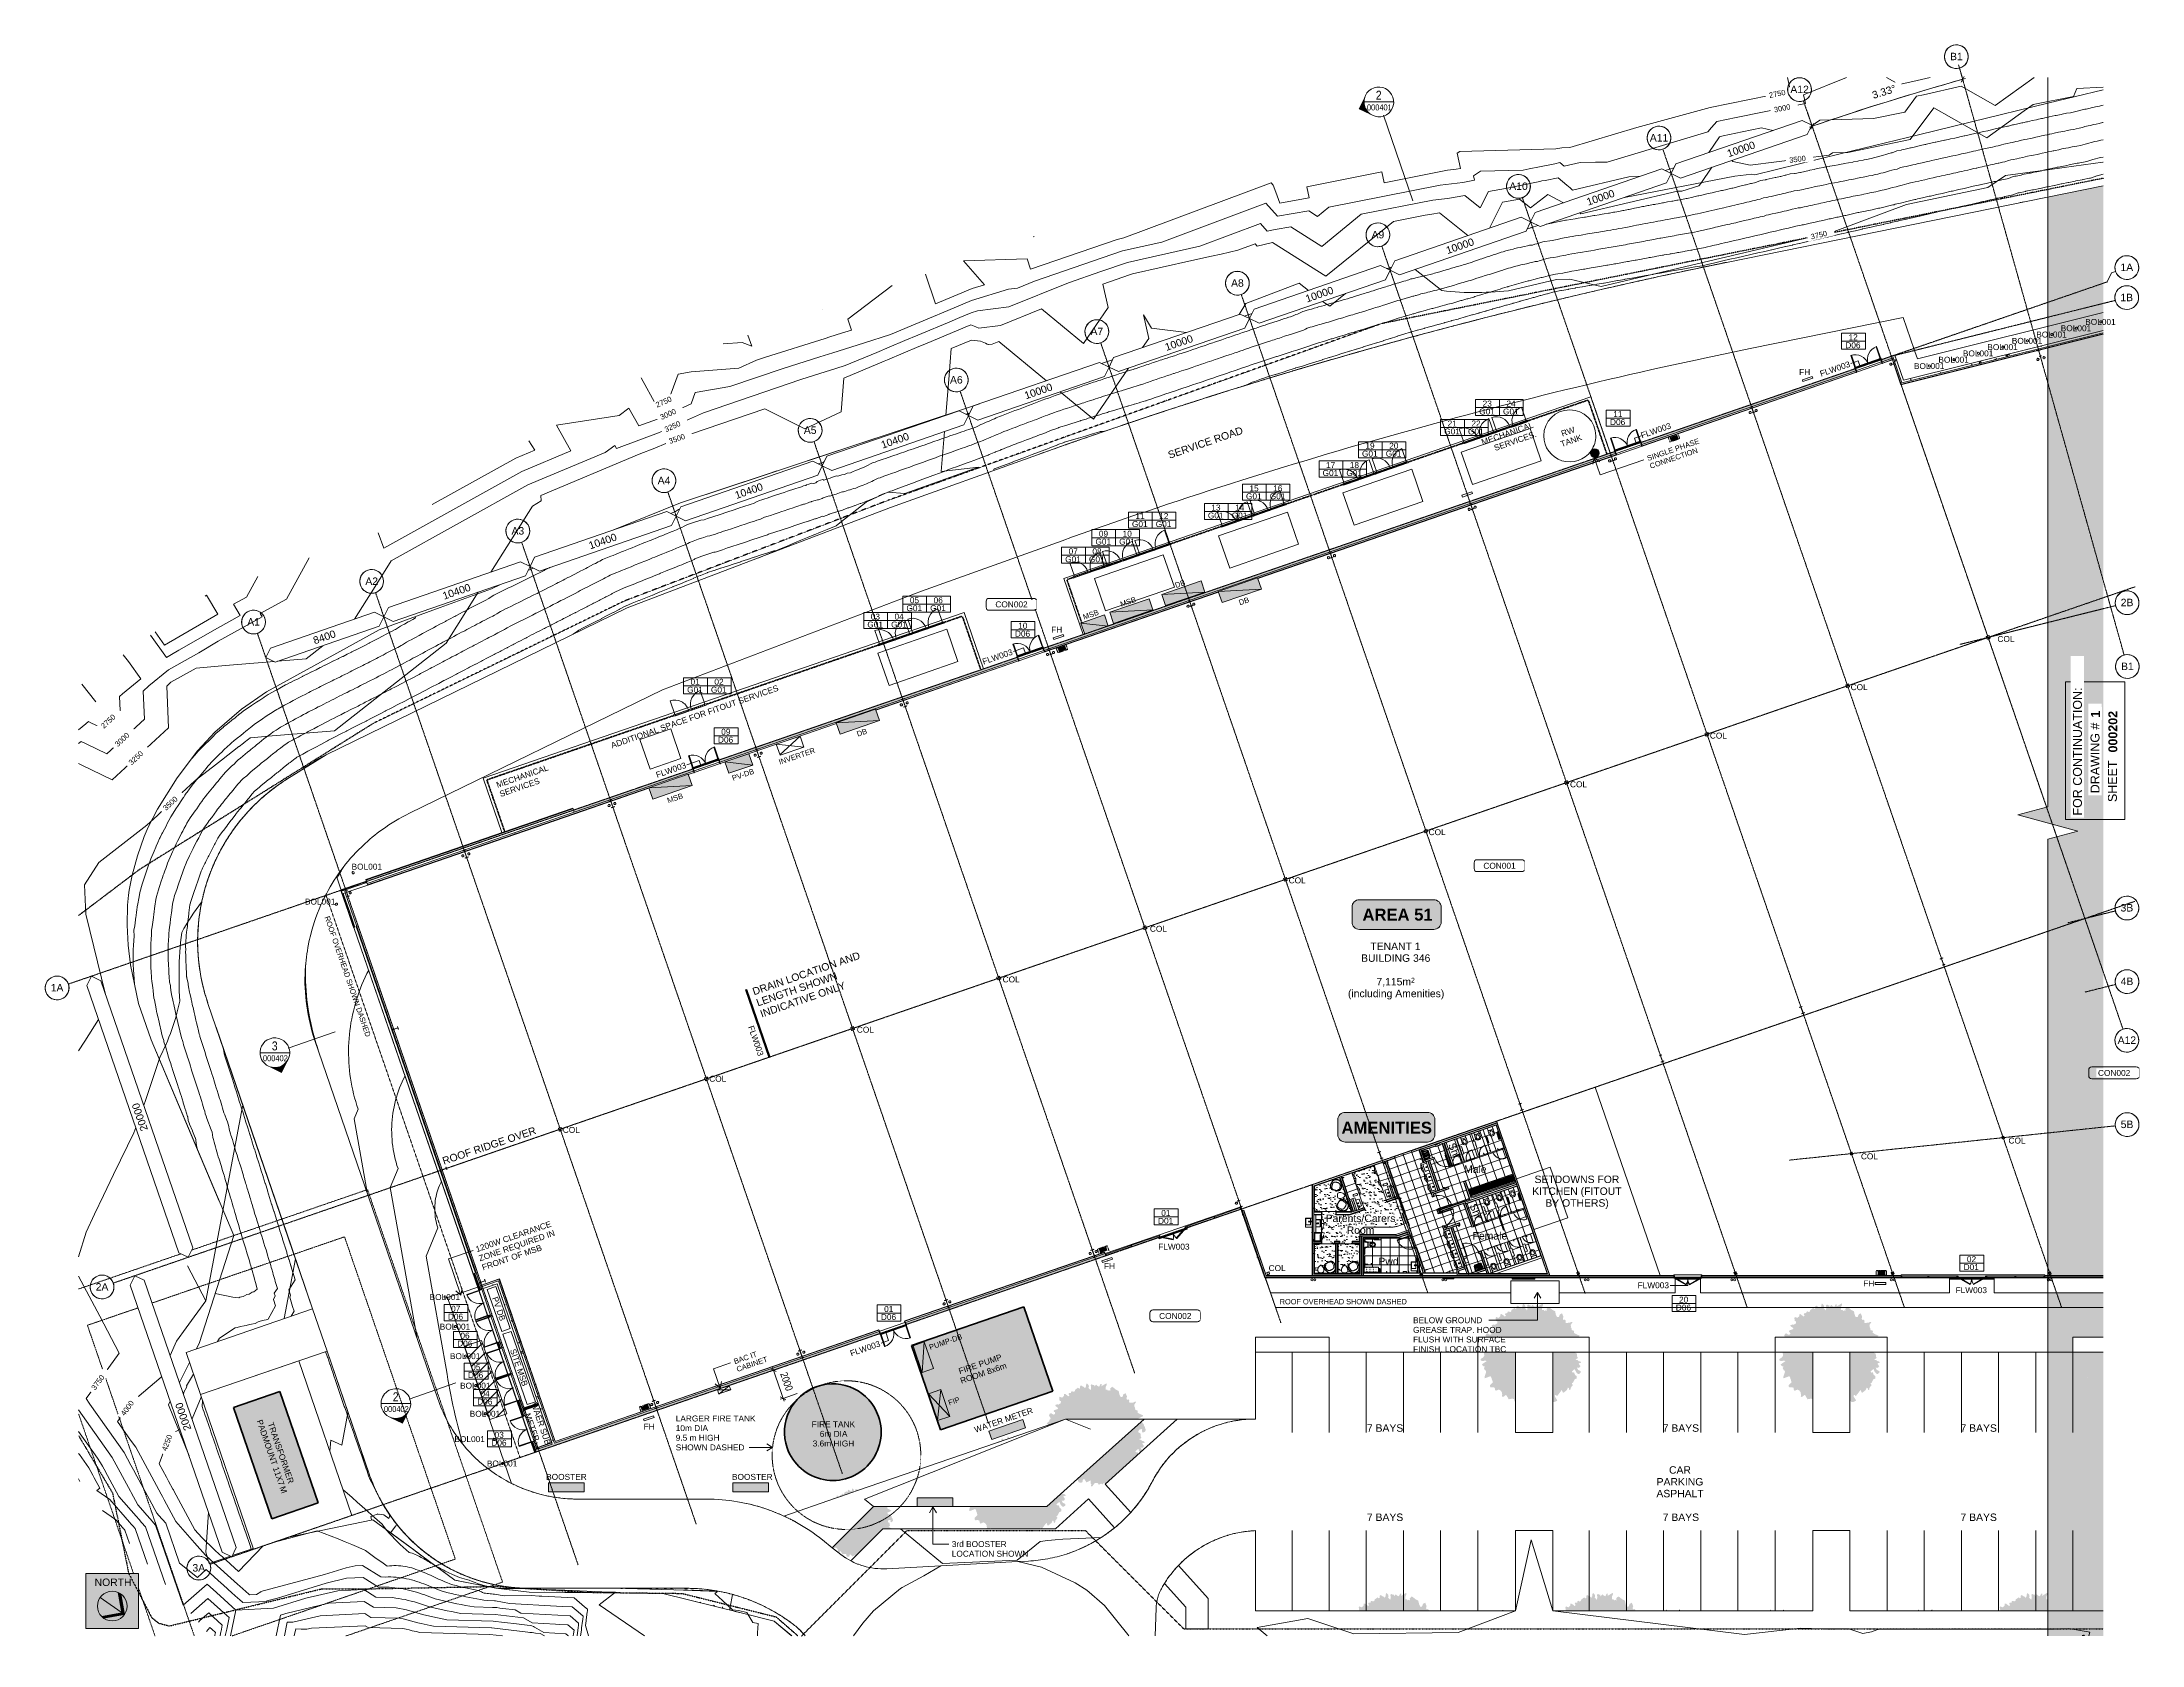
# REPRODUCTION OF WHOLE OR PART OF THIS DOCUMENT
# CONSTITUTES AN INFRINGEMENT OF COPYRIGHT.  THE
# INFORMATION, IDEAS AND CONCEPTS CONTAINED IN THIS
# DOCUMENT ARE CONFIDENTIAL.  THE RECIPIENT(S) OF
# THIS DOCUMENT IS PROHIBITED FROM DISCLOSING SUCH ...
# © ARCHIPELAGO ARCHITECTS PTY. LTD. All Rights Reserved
# Model space of a CAD drawing. Header units: millimetres. Extents: x -2612262 to -2065320, y 3717813 to 4283368.
# Drawn here: x -2478493 to -2337211, y 3944846 to 4052666 of the extents above; entities that cross this region are included whole.
import ezdxf

# ---------------------------------------------------------------- set-up
doc = ezdxf.new("R2010")
doc.units = ezdxf.units.MM
for name, pattern in [('03 Dash Tight', [4.5, 3, -1.5]), ('AF-Hidden', [2.3813, 1.5875, -0.7938]), ('Aligning Line', [3.2004, 1.6002, -1.6002]), ('BOUNDARY Tighter', [8, 4, -2, 0, -2]), ('Dash', [20.833333, 10.416667, -10.416667]), ('Dash Medium', [7.5, 4.5, -3]), ('Dash Tight', [1.2, 0.6, -0.6]), ('Grid Line', [21, 12, -3, 3, -3]), ('Hidden', [6, 4, -2]), ('Overhead', [4, 2.5, -1.5])]:
    doc.linetypes.add(name, pattern=pattern)
for name, color, linetype, lineweight in [('A-ANNO-DIMS', 211, 'Continuous', 5), ('A-ANNO-DIMS-200', 211, 'Continuous', 5), ('A-ANNO-KEYN', 231, 'Continuous', 5), ('A-ANNO-NOTE', 131, 'Continuous', 5), ('A-DETL', 90, 'Continuous', 18), ('A-DETL-GENF', 92, 'Continuous', 5), ('A-DETL-THIN', 151, 'Continuous', 5), ('A-DOOR', 31, 'Continuous', 5), ('A-DOOR-FRAM', 31, 'Continuous', 5), ('A-DOOR-IDEN', 31, 'Continuous', 5), ('A-FLOR', 192, 'Continuous', 5), ('A-FLOR-IDEN', 11, 'Continuous', 5), ('A-FLOR-OVHD', 1, 'Overhead', 13), ('A-FLOR-PATT', 8, 'Continuous', 5), ('A-GENM', 13, 'Continuous', 5), ('A-GENM-HDLN', 13, 'Hidden', 5), ('A-GLAZ-CURT', 52, 'Continuous', 5), ('A-GLAZ-CWMG', 51, 'Continuous', 5), ('A-SIGN', 13, 'Continuous', 5), ('A-WALL', 113, 'Continuous', 5), ('A-WALL-FNSH', 113, 'Continuous', 13), ('A-WALL-PATT', 111, 'Continuous', 13), ('C-TOPO', 7, 'Continuous', 5), ('C-TOPO-LABL', 7, 'Continuous', 5), ('C-TOPO-MAJR', 7, 'Continuous', 20), ('C-TOPO-MINR', 7, 'Continuous', 5), ('E-ELEC-EQPM', 71, 'Continuous', 5), ('E-ELEC-FIXT', 91, 'Continuous', 5), ('F-FIRE', 13, 'Continuous', 5), ('F-FIRE-IDEN', 13, 'Continuous', 5), ('G-ANNO-REFR', 1, 'Aligning Line', 5), ('G-ANNO-SYMB', 111, 'Continuous', 5), ('G-ANNO-TEXT', 231, 'Continuous', 5), ('I-FURN', 30, 'Continuous', 5), ('P-EQPM', 6, 'Continuous', 5), ('P-SANR-FIXT', 6, 'Continuous', 5), ('P-SANR-FIXT-HDLN', 131, 'Hidden', 5), ('P-SANR-FIXT-IDEN', 2, 'Continuous', 5), ('Q-CASE', 31, 'Continuous', 5), ('Q-CASE-HDLN', 31, 'Hidden', 5), ('Q-SPCQ', 91, 'Continuous', 5), ('Q-SPCQ-HDLN', 91, 'Hidden', 5), ('S-BEAM', 12, 'Continuous', 5), ('S-COLS', 52, 'Continuous', 5), ('S-COLS-IDEN', 171, 'Continuous', 5), ('S-GRID', 1, 'Continuous', 5), ('S-GRID-IDEN', 1, 'Continuous', 5)]:
    doc.layers.add(name, color=color, linetype=linetype, lineweight=lineweight)
doc.styles.add('Arial', font='arial.ttf', dxfattribs={"height": 500})
doc.styles.add('Arial Narrow', font='ARIALN.TTF', dxfattribs={"height": 600})
doc.styles.add('Arial Narrow_1', font='ARIALN.TTF', dxfattribs={"height": 400})
doc.styles.add('Arial Narrow_2', font='ARIALN.TTF', dxfattribs={"height": 500})
doc.styles.add('Arial Narrow_3', font='ARIALN.TTF', dxfattribs={"height": 360})
doc.styles.add('Arial_1', font='arial.ttf', dxfattribs={"height": 360})
doc.styles.add('Arial_2', font='arial.ttf', dxfattribs={"height": 324.945445})
doc.styles.add('Arial_3', font='arial.ttf', dxfattribs={"height": 400})
doc.styles.add('Arial_4', font='arial.ttf', dxfattribs={"height": 3})
doc.styles.add('Arial_B', font='arialbd.ttf', dxfattribs={"height": 800})
doc.styles.add('Arial_B_1', font='arialbd.ttf', dxfattribs={"height": 600})
doc.dimstyles.new('2_5-CON-Diagonal-_mm_', dxfattribs={"dimscale": 304.8, "dimtxt": 511.715487, "dimasz": 0.984252, "dimexe": 0.656168, "dimexo": 0.0625, "dimgap": 0.656168, "dimtad": 1, "dimdec": 0, "dimzin": 0, "dimdsep": 46, "dimtxsty": 'Arial Narrow_2', "dimblk1": 'OBLIQUE', "dimblk2": 'OBLIQUE', "dimsah": 1, "dimcen": 0.09, "dimdle": 0.656168, "dimazin": 0, "dimtfac": 1, "dimtdec": 4, "dimtix": 1, "dimtmove": 0, "dimatfit": 3, "dimfxl": 3.28084, "dimfxlon": 1, "dimtvp": 1, "dimtolj": 1, "dimtzin": 0, "dimlwd": 15, "dimlwe": 15, "dimarcsym": 2})
doc.dimstyles.new('2_5-Diagonal-_deg_-Decimal_O', dxfattribs={"dimscale": 304.8, "dimtxt": 510.1297, "dimasz": 0.984252, "dimexe": 0.656168, "dimexo": 0.0625, "dimgap": 0.984252, "dimtad": 1, "dimdec": 0, "dimzin": 0, "dimdsep": 46, "dimtxsty": 'Arial', "dimblk1": 'OBLIQUE', "dimblk2": 'OBLIQUE', "dimsah": 1, "dimcen": 0.09, "dimdle": 0.656168, "dimazin": 0, "dimtfac": 1, "dimtdec": 4, "dimtix": 1, "dimtmove": 0, "dimatfit": 3, "dimfxl": 3.28084, "dimfxlon": 1, "dimtvp": 1, "dimtfill": 1, "dimtolj": 1, "dimtzin": 0, "dimlwd": 15, "dimlwe": 15, "dimarcsym": 2})
picture_1 = doc.add_image_def('image1.jpg', size_in_pixel=(6528, 5638))
pattern_1 = [(0, (0, 0), (812.8, 203.2), [67.056, -542.544, 67.056, -542.544, -3251.2]), (0, (0, 0), (812.8, 203.2), [-1219.2, 67.056, -1152.144, 67.056, -542.544, -1422.4]), (0, (0, 0), (812.8, 203.2), [-3048, 67.056, -339.344, 67.056, -948.944]), (120, (304.8, 101.6), (-582.376362, 602.305448), [67.056, -542.544, 67.056, -542.544, -3251.2]), (120, (304.8, 101.6), (-582.376362, 602.305448), [-1219.2, 67.056, -1152.144, 67.056, -542.544, -1422.4]), (120, (304.8, 101.6), (-582.376362, 602.305448), [-3048, 67.056, -339.344, 67.056, -948.944]), (240, (406.4, 508), (-230.423638, -805.505448), [67.056, -542.544, 67.056, -542.544, -3251.2]), (240, (406.4, 508), (-230.423638, -805.505448), [-1219.2, 67.056, -1152.144, 67.056, -542.544, -1422.4]), (240, (406.4, 508), (-230.423638, -805.505448), [-3048, 67.056, -339.344, 67.056, -948.944])]
pattern_2 = [(50, (0, 0), (1457.47236, -127.5124), [152.4, -1676.4]), (355, (0, 0), (-281.9423, 1528.4541), [121.92, -1341.12]), (100.451, (121.5, -10.6), (1175.54118, 1400.9327), [129.52, -1424.721]), (46.184, (0, 406.4), (2168.6325, -336.3419), [228.6, -2514.6]), (96.636, (180.7, 378.4), (1899.2207, 1979.4208), [194.28, -2137.081]), (351.184, (0, 406.4), (1899.2401, 1979.4025), [182.88, -2011.68]), (21, (203.2, 304.8), (1212.9148, -818.1215), [152.4, -1676.4]), (326, (203.2, 304.8), (494.41695, 1473.50445), [121.92, -1341.12]), (71.451, (304.3, 236.6), (1707.33713, 655.36968), [129.52, -1424.721]), (37.5, (0, 0), (24.709387, 676.44024), [67.056, -1257.808, 67.056, -1294.384, -1346.2]), (37.5, (0, 0), (24.709387, 676.44024), [-2686.304, 67.056, -1279.144]), (7.5, (0, 0), (534.55775, 801.44425), [67.056, -709.168, 67.056, -1227.328, -513.08]), (7.5, (0, 0), (534.55775, 801.44425), [-2070.608, 67.056, -446.024]), (327.5, (-453.14, 0), (1084.727506, -45.831226), [67.056, -440.944, 67.056, -1517.904, -2103.12]), (327.5, (-453.14, 0), (1084.727506, -45.831226), [-2092.96, 67.056, -2036.064]), (317.5, (-656.3, 0), (1185.03465, 203.41354), [67.056, -593.344, 67.056, -985.52, -1493.52]), (317.5, (-656.3, 0), (1185.03465, 203.41354), [-1712.976, 67.056, -1426.464])]
pattern_3 = [(0, (0, 0), (0, 300), []), (90, (0, 0), (-600, 4e-14), [])]
pattern_4 = [(0, (0, 0), (0, 600), []), (90, (0, 0), (-600, 4e-14), [])]
pattern_5 = [(0, (0, 0), (0, -600), []), (270, (0, 0), (-600, -4e-14), [])]
pattern_6 = [(307.5, (-3973800.83, -2392417), (489.413237, 16.000313), [6.706, -379.374, 6.706, -837.844]), (307.5, (-3973800.83, -2392417), (489.413237, 16.000313), [-392.786, -425.094, 6.706, -406.044]), (277.5, (-3973800.8, -2392417), (716.8251, -449.52328), [6.706, -201.574, 6.706, -474.624]), (277.5, (-3973800.8, -2392417), (716.8251, -449.52328), [-214.986, -341.274, 6.706, -126.644]), (237.5, (-3973800.83, -2392104.6), (1.437185, -790.99237), [6.706, -120.294, -1054.1]), (237.5, (-3973800.83, -2392104.6), (1.437185, -790.99237), [-127, 6.706, -450.494, -596.9]), (237.5, (-3973800.83, -2392104.6), (1.437185, -790.99237), [-584.2, 6.706, -590.194]), (227.5, (-3973800.8, -2392104.6), (222.92932, -763.55645), [6.706, -56.794, 6.706, -635.914]), (227.5, (-3973800.8, -2392104.6), (222.92932, -763.55645), [-70.206, -293.014, 6.706, -336.194])]
pattern_7 = [(127.5, (3973968.83, 2391417.65), (-489.413237, -16.000313), [6.706, -379.374, 6.706, -837.844]), (127.5, (3973968.83, 2391417.65), (-489.413237, -16.000313), [-392.786, -425.094, 6.706, -406.044]), (97.5, (3973968.8, 2391417.65), (-716.8251, 449.52328), [6.706, -201.574, 6.706, -474.624]), (97.5, (3973968.8, 2391417.65), (-716.8251, 449.52328), [-214.986, -341.274, 6.706, -126.644]), (57.5, (3973968.83, 2391105.23), (-1.437185, 790.99237), [6.706, -120.294, 6.706, -1047.394]), (57.5, (3973968.83, 2391105.23), (-1.437185, 790.99237), [-133.706, -450.494, 6.706, -590.194]), (47.5, (3973968.8, 2391105.23), (-222.92932, 763.55645), [6.706, -56.794, 6.706, -293.014, -342.9]), (47.5, (3973968.8, 2391105.23), (-222.92932, 763.55645), [-363.22, 6.706, -336.194])]
pattern_8 = [(127.5, (3971988.83, 2390317.65), (-489.413237, -16.000313), [6.706, -379.374, 6.706, -837.844]), (127.5, (3971988.83, 2390317.65), (-489.413237, -16.000313), [-392.786, -425.094, 6.706, -406.044]), (97.5, (3971988.8, 2390317.65), (-716.8251, 449.52328), [6.706, -201.574, 6.706, -474.624]), (97.5, (3971988.8, 2390317.65), (-716.8251, 449.52328), [-214.986, -341.274, 6.706, -126.644]), (57.5, (3971988.83, 2390005.23), (-1.437185, 790.99237), [6.706, -120.294, 6.706, -1047.394]), (57.5, (3971988.83, 2390005.23), (-1.437185, 790.99237), [-133.706, -450.494, 6.706, -590.194]), (47.5, (3971988.8, 2390005.23), (-222.92932, 763.55645), [6.706, -56.794, 6.706, -293.014, -342.9]), (47.5, (3971988.8, 2390005.23), (-222.92932, 763.55645), [-363.22, 6.706, -336.194])]
pattern_9 = [(307.5, (-3971868.83, -2391217.65), (489.413237, 16.000313), [6.706, -379.374, 6.706, -837.844]), (307.5, (-3971868.83, -2391217.65), (489.413237, 16.000313), [-392.786, -425.094, 6.706, -406.044]), (277.5, (-3971868.8, -2391217.65), (716.8251, -449.52328), [6.706, -201.574, 6.706, -474.624]), (277.5, (-3971868.8, -2391217.65), (716.8251, -449.52328), [-214.986, -341.274, 6.706, -126.644]), (237.5, (-3971868.83, -2390905.23), (1.437185, -790.99237), [6.706, -120.294, -1054.1]), (237.5, (-3971868.83, -2390905.23), (1.437185, -790.99237), [-127, 6.706, -450.494, -596.9]), (237.5, (-3971868.83, -2390905.23), (1.437185, -790.99237), [-584.2, 6.706, -590.194]), (227.5, (-3971868.8, -2390905.23), (222.92932, -763.55645), [6.706, -56.794, 6.706, -635.914]), (227.5, (-3971868.8, -2390905.23), (222.92932, -763.55645), [-70.206, -293.014, 6.706, -336.194])]
pattern_10 = [(127.5, (3971988.83, 2391517.65), (-489.413237, -16.000313), [6.706, -379.374, 6.706, -837.844]), (127.5, (3971988.83, 2391517.65), (-489.413237, -16.000313), [-392.786, -425.094, 6.706, -406.044]), (97.5, (3971988.8, 2391517.65), (-716.8251, 449.52328), [6.706, -201.574, 6.706, -474.624]), (97.5, (3971988.8, 2391517.65), (-716.8251, 449.52328), [-214.986, -341.274, 6.706, -126.644]), (57.5, (3971988.83, 2391205.23), (-1.437185, 790.99237), [6.706, -120.294, 6.706, -1047.394]), (57.5, (3971988.83, 2391205.23), (-1.437185, 790.99237), [-133.706, -450.494, 6.706, -590.194]), (47.5, (3971988.8, 2391205.23), (-222.92932, 763.55645), [6.706, -56.794, 6.706, -293.014, -342.9]), (47.5, (3971988.8, 2391205.23), (-222.92932, 763.55645), [-363.22, 6.706, -336.194])]
pattern_11 = [(307.5, (-3971868.83, -2392417.65), (489.413237, 16.000313), [6.706, -379.374, 6.706, -837.844]), (307.5, (-3971868.83, -2392417.65), (489.413237, 16.000313), [-392.786, -425.094, 6.706, -406.044]), (277.5, (-3971868.8, -2392417.65), (716.8251, -449.52328), [6.706, -201.574, 6.706, -474.624]), (277.5, (-3971868.8, -2392417.65), (716.8251, -449.52328), [-214.986, -341.274, 6.706, -126.644]), (237.5, (-3971868.83, -2392105.23), (1.437185, -790.99237), [6.706, -120.294, -1054.1]), (237.5, (-3971868.83, -2392105.23), (1.437185, -790.99237), [-127, 6.706, -450.494, -596.9]), (237.5, (-3971868.83, -2392105.23), (1.437185, -790.99237), [-584.2, 6.706, -590.194]), (227.5, (-3971868.8, -2392105.23), (222.92932, -763.55645), [6.706, -56.794, 6.706, -635.914]), (227.5, (-3971868.8, -2392105.23), (222.92932, -763.55645), [-70.206, -293.014, 6.706, -336.194])]
pattern_12 = [(288.5, (-4535577.4, -965442.9), (467.9585, -144.20877), [6.706, -379.374, 6.706, -837.844]), (288.5, (-4535577.4, -965442.9), (467.9585, -144.20877), [-392.786, -425.094, 6.706, -406.044]), (258.5, (-4535577.4, -965442.9), (531.42098, -658.40804), [6.706, -201.574, 6.706, -474.624]), (258.5, (-4535577.4, -965442.9), (531.42098, -658.40804), [-214.986, -341.274, 6.706, -126.644]), (218.5, (-4535475.7, -965147.5), (-256.16304, -748.36588), [6.706, -120.294, 6.706, -1047.394]), (218.5, (-4535475.7, -965147.5), (-256.16304, -748.36588), [-133.706, -450.494, 6.706, -590.194]), (208.5, (-4535475.7, -965147.5), (-37.80585, -794.5355), [6.706, -56.794, 6.706, -635.914]), (208.5, (-4535475.7, -965147.5), (-37.80585, -794.5355), [-70.206, -293.014, 6.706, -336.194])]
pattern_13 = [(108.5, (4535690.55, 963885.27), (-467.9585, 144.20877), [6.706, -379.374, 6.706, -837.844]), (108.5, (4535690.55, 963885.27), (-467.9585, 144.20877), [-392.786, -425.094, 6.706, -406.044]), (78.5, (4535690.55, 963885.3), (-531.42098, 658.40804), [6.706, -201.574, 6.706, -341.274, -133.35]), (78.5, (4535690.55, 963885.3), (-531.42098, 658.40804), [-556.26, 6.706, -126.644]), (38.5, (4535588.84, 963589.87), (256.16304, 748.36588), [6.706, -120.294, 6.706, -450.494, -596.9]), (38.5, (4535588.84, 963589.87), (256.16304, 748.36588), [-584.2, 6.706, -590.194]), (28.5, (4535588.84, 963589.9), (37.80585, 794.5355), [6.706, -56.794, 6.706, -293.014, -342.9]), (28.5, (4535588.84, 963589.9), (37.80585, 794.5355), [-363.22, 6.706, -336.194])]

# ---------------------------------------------------------------- blocks, each defined once
blk = doc.blocks.new('Structural Framing 21 - Structural Framing 1-750478-GA - Part A')
at = {"layer": 'S-BEAM', "lineweight": 13}
for p, q in [((-2457948, 3995604), (-2458117, 3995546)), ((-2458117, 3995546), (-2458113, 3995536)), ((-2458113, 3995536), (-2458043, 3995560)), ((-2458029, 3995552), (-2457912, 3995214)), ((-2457905, 3995216), (-2458022, 3995555)), ((-2458015, 3995569), (-2457945, 3995593)), ((-2457945, 3995593), (-2457948, 3995604)), ((-2457919, 3995199), (-2457989, 3995175)), ((-2457989, 3995175), (-2457986, 3995165)), ((-2457986, 3995165), (-2457817, 3995223)), ((-2457821, 3995233), (-2457891, 3995209)), ((-2457817, 3995223), (-2457821, 3995233)), ((-2445154, 3958448), (-2445323, 3958390)), ((-2445323, 3958390), (-2445319, 3958380)), ((-2445319, 3958380), (-2445249, 3958404)), ((-2445235, 3958397), (-2445118, 3958058)), ((-2445111, 3958060), (-2445228, 3958399)), ((-2445221, 3958413), (-2445151, 3958438)), ((-2445125, 3958043), (-2445195, 3958019)), ((-2445195, 3958019), (-2445191, 3958009)), ((-2445191, 3958009), (-2445023, 3958067)), ((-2445151, 3958438), (-2445154, 3958448)), ((-2445027, 3958077), (-2445096, 3958053)), ((-2445023, 3958067), (-2445027, 3958077))]:
    blk.add_line(p, q, dxfattribs=at)
for centre, start, end in [((-2458040, 3995549), 19.00041, 109.00041), ((-2458011, 3995559), 109.00041, 199.00041), ((-2457923, 3995210), 289.00041, 19.00041), ((-2457894, 3995220), 199.00041, 289.00041), ((-2445246, 3958393), 19.00041, 109.00041), ((-2445217, 3958403), 109.00041, 199.00041), ((-2445129, 3958054), 289.00041, 19.00041), ((-2445100, 3958064), 199.00041, 289.00041)]:
    blk.add_arc(centre, 11.4, start, end, dxfattribs=at)
blk = doc.blocks.new('SHS-Square Hollow Section-Column - 200x200xSHS-1605338-GA - Part A')
at = {"layer": 'S-COLS'}
h = blk.add_hatch(dxfattribs=at)
h.set_pattern_fill('FP_3', color=256, style=0, pattern_type=2)
h.set_pattern_definition([(26, (913251.06, -4558304.6), (-311.76956, 639.22233), []), (26, (913499.15, -4557584.1), (-311.76956, 639.22233), [])])
h.paths.add_polyline_path([(-90, -100), (90, -100), (90, -95), (-90, -95)])
h.paths.add_polyline_path([(-100, -90), (-95, -90), (-95, 90), (-100, 90)])
h.paths.add_polyline_path([(-90, -100), (-96, -92), (-100, -90), (-95, -98), (-92, -99)])
h.paths.add_polyline_path([(100, -90), (100, 90), (95, 90), (95, -90)])
h.paths.add_polyline_path([(90, -100), (97, -97), (98, -91), (94, -94)])
h.paths.add_polyline_path([(-90, 100), (-90, 95), (90, 95), (90, 100), (-35, 100)])
h.paths.add_polyline_path([(-100, 90), (-94, 94), (-92, 99), (-97, 97), (-99, 92)])
h.paths.add_polyline_path([(100, 90), (95, 98), (91, 98), (96, 92)])
at = {"layer": 'S-COLS', "lineweight": 15}
for p, q in [((-100, 90), (-100, -90)), ((-95, -90), (-95, 90)), ((90, 100), (-90, 100)), ((-90, 95), (90, 95)), ((95, 90), (95, -90)), ((100, -90), (100, 90)), ((90, -95), (-90, -95)), ((-90, -100), (90, -100))]:
    blk.add_line(p, q, dxfattribs=at)
for centre, radius, start, end in [((-90, 90), 10, 90, 180), ((-90, 90), 5, 90, 180), ((90, 90), 10, 360, 90), ((90, 90), 5, 0, 90), ((-90, -90), 10, 180, 270), ((-90, -90), 5, 180, 270), ((90, -90), 5, 270, 0), ((90, -90), 10, 270, 360)]:
    blk.add_arc(centre, radius, start, end, dxfattribs=at)
blk = doc.blocks.new('SHS-Square Hollow Section-Column - 200x200xSHS-V1-GA - Part A')
at = {"layer": 'S-COLS'}
h = blk.add_hatch(dxfattribs=at)
h.set_pattern_fill('FP_4', color=256, style=0, pattern_type=2)
h.set_pattern_definition([(26, (933251.06, -4558304.6), (-311.76956, 639.22233), []), (26, (933499.15, -4557584.1), (-311.76956, 639.22233), [])])
h.paths.add_polyline_path([(-90, -100), (90, -100), (90, -95), (-90, -95)])
h.paths.add_polyline_path([(-100, -90), (-95, -90), (-95, 90), (-100, 90), (-100, -23)])
h.paths.add_polyline_path([(-90, -100), (-96, -92), (-100, -90), (-95, -98), (-92, -99)])
h.paths.add_polyline_path([(100, -90), (100, 90), (95, 90), (95, -90)])
h.paths.add_polyline_path([(90, -100), (97, -97), (98, -91), (94, -94)])
h.paths.add_polyline_path([(-90, 100), (-90, 95), (90, 95), (90, 100), (-35, 100)])
h.paths.add_polyline_path([(-100, 90), (-94, 94), (-92, 99), (-97, 97), (-99, 92)])
h.paths.add_polyline_path([(100, 90), (95, 98), (91, 98), (96, 92)])
at = {"layer": 'S-COLS', "lineweight": 15}
for p, q in [((-100, 90), (-100, -90)), ((-95, -90), (-95, 90)), ((90, 100), (-90, 100)), ((-90, 95), (90, 95)), ((95, 90), (95, -90)), ((100, -90), (100, 90)), ((90, -95), (-90, -95)), ((-90, -100), (90, -100))]:
    blk.add_line(p, q, dxfattribs=at)
for centre, radius, start, end in [((-90, 90), 10, 90, 180), ((-90, 90), 5, 90, 180), ((90, 90), 10, 360, 90), ((90, 90), 5, 0, 90), ((-90, -90), 10, 180, 270), ((-90, -90), 5, 180, 270), ((90, -90), 5, 270, 0), ((90, -90), 10, 270, 360)]:
    blk.add_arc(centre, radius, start, end, dxfattribs=at)
blk = doc.blocks.new('SHS-Square Hollow Section-Column - 200x200xSHS-V2-GA - Part A')
at = {"layer": 'S-COLS', "lineweight": 15}
for p, q in [((-100, 90), (-100, -90)), ((-95, -90), (-95, 90)), ((90, 100), (-90, 100)), ((-90, 95), (90, 95)), ((95, 90), (95, -90)), ((100, -90), (100, 90)), ((90, -95), (-90, -95)), ((-90, -100), (90, -100))]:
    blk.add_line(p, q, dxfattribs=at)
for centre, radius, start, end in [((-90, 90), 10, 90, 180), ((-90, 90), 5, 90, 180), ((90, 90), 10, 360, 90), ((90, 90), 5, 0, 90), ((-90, -90), 10, 180, 270), ((-90, -90), 5, 180, 270), ((90, -90), 5, 270, 0), ((90, -90), 10, 270, 360)]:
    blk.add_arc(centre, radius, start, end, dxfattribs=at)
blk = doc.blocks.new('SHS-Square Hollow Section-Column - 200x200xSHS-V3-GA - Part A')
at = {"layer": 'S-COLS', "lineweight": 15}
for p, q in [((-100, 90), (-100, -90)), ((-95, -90), (-95, 90)), ((90, 100), (-90, 100)), ((-90, 95), (90, 95)), ((95, 90), (95, -90)), ((100, -90), (100, 90)), ((90, -95), (-90, -95)), ((-90, -100), (90, -100))]:
    blk.add_line(p, q, dxfattribs=at)
for centre, radius, start, end in [((-90, 90), 10, 90, 180), ((-90, 90), 5, 90, 180), ((90, 90), 10, 360, 90), ((90, 90), 5, 0, 90), ((-90, -90), 10, 180, 270), ((-90, -90), 5, 180, 270), ((90, -90), 5, 270, 0), ((90, -90), 10, 270, 360)]:
    blk.add_arc(centre, radius, start, end, dxfattribs=at)
blk = doc.blocks.new('SHS-Square Hollow Section-Column - 200x200xSHS-V4-GA - Part A')
at = {"layer": 'S-COLS', "lineweight": 15}
for p, q in [((-100, 90), (-100, -90)), ((-95, -90), (-95, 90)), ((90, 100), (-90, 100)), ((-90, 95), (90, 95)), ((95, 90), (95, -90)), ((100, -90), (100, 90)), ((90, -95), (-90, -95)), ((-90, -100), (90, -100))]:
    blk.add_line(p, q, dxfattribs=at)
for centre, radius, start, end in [((-90, 90), 10, 90, 180), ((-90, 90), 5, 90, 180), ((90, 90), 10, 360, 90), ((90, 90), 5, 0, 90), ((-90, -90), 10, 180, 270), ((-90, -90), 5, 180, 270), ((90, -90), 5, 270, 0), ((90, -90), 10, 270, 360)]:
    blk.add_arc(centre, radius, start, end, dxfattribs=at)
blk = doc.blocks.new('SHS-Square Hollow Section-Column - 200x200xSHS-V5-GA - Part A')
at = {"layer": 'S-COLS', "lineweight": 15}
for p, q in [((-100, 90), (-100, -90)), ((-95, -90), (-95, 90)), ((90, 100), (-90, 100)), ((-90, 95), (90, 95)), ((95, 90), (95, -90)), ((100, -90), (100, 90)), ((90, -95), (-90, -95)), ((-90, -100), (90, -100))]:
    blk.add_line(p, q, dxfattribs=at)
for centre, radius, start, end in [((-90, 90), 10, 90, 180), ((-90, 90), 5, 90, 180), ((90, 90), 10, 360, 90), ((90, 90), 5, 0, 90), ((-90, -90), 10, 180, 270), ((-90, -90), 5, 180, 270), ((90, -90), 5, 270, 0), ((90, -90), 10, 270, 360)]:
    blk.add_arc(centre, radius, start, end, dxfattribs=at)
blk = doc.blocks.new('UB _Column_ - 410UB54-1478165-GA - Part A')
at = {"layer": 'S-COLS'}
for p, q in [((89, 201), (-89, 201)), ((-89, 201), (-89, 191)), ((-89, 191), (-15, 191)), ((-4, 179), (-4, -179)), ((4, -179), (4, 179)), ((15, 191), (89, 191)), ((89, 191), (89, 201)), ((-15, -191), (-89, -191)), ((-89, -191), (-89, -202)), ((-89, -202), (89, -202)), ((89, -191), (15, -191)), ((89, -202), (89, -191))]:
    blk.add_line(p, q, dxfattribs=at)
for centre, start, end in [((-15, 179), 0, 90), ((15, 179), 90, 180), ((-15, -179), 270, 0), ((15, -179), 180, 270)]:
    blk.add_arc(centre, 11.4, start, end, dxfattribs=at)
blk = doc.blocks.new('Generic Models 4 - Generic Models 2-823071-GA - Part A')
at = {"layer": 'A-GENM', "lineweight": 40}
blk.add_hatch(color=254, dxfattribs=at).paths.add_polyline_path([(-2425312, 3955913), (-2425111, 3955918), (-2424912, 3955935), (-2424714, 3955964), (-2424518, 3956006), (-2424325, 3956059), (-2424136, 3956124), (-2423951, 3956201), (-2423771, 3956289), (-2423597, 3956388), (-2423430, 3956497), (-2423269, 3956617), (-2423116, 3956746), (-2422971, 3956884), (-2422821, 3957049), (-2422709, 3957186), (-2422592, 3957348), (-2422485, 3957518), (-2422389, 3957694), (-2422304, 3957875), (-2422231, 3958061), (-2422165, 3958266), (-2422119, 3958445), (-2422080, 3958642), (-2422054, 3958840), (-2422040, 3959074), (-2422041, 3959266), (-2422050, 3959440), (-2422073, 3959639), (-2422111, 3959846), (-2422156, 3960031), (-2422215, 3960221), (-2422298, 3960435), (-2422379, 3960611), (-2422462, 3960768), (-2422566, 3960939), (-2422681, 3961103), (-2422821, 3961277), (-2422939, 3961409), (-2423082, 3961549), (-2423233, 3961680), (-2423391, 3961802), (-2423558, 3961914), (-2423730, 3962015), (-2423909, 3962106), (-2424092, 3962185), (-2424281, 3962253), (-2424473, 3962309), (-2424668, 3962353), (-2424866, 3962385), (-2425094, 3962406), (-2425266, 3962413), (-2425465, 3962408), (-2425664, 3962391), (-2425862, 3962362), (-2426058, 3962321), (-2426251, 3962267), (-2426441, 3962202), (-2426625, 3962125), (-2426805, 3962037), (-2426979, 3961938), (-2427147, 3961829), (-2427308, 3961710), (-2427460, 3961581), (-2427605, 3961442), (-2427741, 3961295), (-2427868, 3961140), (-2427985, 3960978), (-2428091, 3960808), (-2428187, 3960633), (-2428272, 3960451), (-2428346, 3960265), (-2428408, 3960075), (-2428458, 3959881), (-2428496, 3959685), (-2428522, 3959486), (-2428536, 3959286), (-2428536, 3959060), (-2428524, 3958863), (-2428503, 3958688), (-2428468, 3958491), (-2428415, 3958278), (-2428361, 3958105), (-2428290, 3957918), (-2428207, 3957734), (-2428114, 3957558), (-2428010, 3957387), (-2427880, 3957204), (-2427771, 3957066), (-2427636, 3956916), (-2427488, 3956771), (-2427344, 3956646), (-2427185, 3956524), (-2427019, 3956412), (-2426846, 3956311), (-2426644, 3956210), (-2426484, 3956141), (-2426296, 3956073), (-2426104, 3956017), (-2425908, 3955973), (-2425711, 3955941), (-2425512, 3955921), (-2425372, 3955915)])
at = {"layer": 'A-GENM', "color": 50, "lineweight": 40}
for start, end in [(19.00041, 199.00041), (199.00041, 19.00041)]:
    blk.add_arc((-2425288, 3959163), 3250, start, end, dxfattribs=at)
blk = doc.blocks.new('Structural Framing 30 - Structural Framing 1-951963-GA - Part A')
at = {"layer": 'S-BEAM', "lineweight": 13}
for p, q in [((-2449991, 3998344), (-2450189, 3998276)), ((-2450068, 3998303), (-2449987, 3998331)), ((-2449987, 3998331), (-2449991, 3998344)), ((-2450189, 3998276), (-2450185, 3998263)), ((-2450185, 3998263), (-2450104, 3998291)), ((-2450086, 3998282), (-2449932, 3997835)), ((-2449923, 3997838), (-2450077, 3998285)), ((-2449940, 3997817), (-2450021, 3997789)), ((-2450021, 3997789), (-2450017, 3997776)), ((-2450017, 3997776), (-2449820, 3997844)), ((-2449824, 3997857), (-2449905, 3997829)), ((-2449820, 3997844), (-2449824, 3997857)), ((-2437238, 3961306), (-2437436, 3961238)), ((-2437436, 3961238), (-2437431, 3961225)), ((-2437431, 3961225), (-2437350, 3961253)), ((-2437333, 3961245), (-2437178, 3960797)), ((-2437169, 3960800), (-2437323, 3961248)), ((-2437315, 3961266), (-2437234, 3961293)), ((-2437187, 3960779), (-2437268, 3960751)), ((-2437268, 3960751), (-2437264, 3960739)), ((-2437264, 3960739), (-2437066, 3960807)), ((-2437234, 3961293), (-2437238, 3961306)), ((-2437070, 3960819), (-2437151, 3960791)), ((-2437066, 3960807), (-2437070, 3960819))]:
    blk.add_line(p, q, dxfattribs=at)
for centre, start, end in [((-2450064, 3998290), 109.00041, 199.00041), ((-2450099, 3998278), 19.00041, 109.00041), ((-2449945, 3997830), 289.00041, 19.00041), ((-2449909, 3997842), 199.00041, 289.00041), ((-2437346, 3961240), 19.00041, 109.00041), ((-2437310, 3961252), 109.00041, 199.00041), ((-2437192, 3960792), 289.00041, 19.00041), ((-2437156, 3960804), 199.00041, 289.00041)]:
    blk.add_arc(centre, 14, start, end, dxfattribs=at)
blk = doc.blocks.new('Structural Framing 15 - Structural Framing 1-952687-GA - Part A')
at = {"layer": 'S-BEAM', "lineweight": 13}
for p, q in [((-2344074, 4031945), (-2344246, 4031897)), ((-2344246, 4031897), (-2344242, 4031885)), ((-2344242, 4031885), (-2344171, 4031905)), ((-2344157, 4031897), (-2344061, 4031553)), ((-2344053, 4031555), (-2344150, 4031899)), ((-2344142, 4031913), (-2344071, 4031933)), ((-2344069, 4031539), (-2344139, 4031519)), ((-2344139, 4031519), (-2344136, 4031506)), ((-2344136, 4031506), (-2343965, 4031554)), ((-2344071, 4031933), (-2344074, 4031945)), ((-2343968, 4031567), (-2344039, 4031547)), ((-2343965, 4031554), (-2343968, 4031567))]:
    blk.add_line(p, q, dxfattribs=at)
for centre, start, end in [((-2344168, 4031894), 15.66741, 105.66741), ((-2344139, 4031902), 105.66741, 195.66741), ((-2344072, 4031550), 285.66741, 15.66741), ((-2344042, 4031558), 195.66741, 285.66741)]:
    blk.add_arc(centre, 11.4, start, end, dxfattribs=at)
blk = doc.blocks.new('Door-Hinge-Double EXTERNAL - 2340x920x920x40-Solid Core-Metal Frame-Double Rebate Wraparound GRILLE-958845-GA - Part A')
at = {"layer": 'A-DOOR'}
for p, q in [((-921, 142), (-921, 1062)), ((-921, 1062), (-881, 1062)), ((-881, 142), (-921, 142)), ((-881, 1062), (-881, 142)), ((921, 1062), (881, 1062)), ((881, 1062), (881, 142)), ((881, 142), (921, 142)), ((921, 142), (921, 1062))]:
    blk.add_line(p, q, dxfattribs=at)
for centre, start, end in [((-921, 142), 360, 90), ((921, 142), 90, 180)]:
    blk.add_arc(centre, 920, start, end, dxfattribs=at)
blk = doc.blocks.new('X_Door-Frame-Metal - Standard-2852210-GA - Part A')
at = {"layer": 'A-DOOR-FRAM'}
for p, q in [((-923, 142), (-943, 142)), ((-943, 142), (-943, 128)), ((-943, 128), (-928, 128)), ((-941, 130), (-941, 140)), ((-941, 140), (-925, 140)), ((-941, 140), (-941, 130)), ((-928, 130), (-941, 130)), ((-928, 128), (-928, 130)), ((-925, 140), (-925, 99)), ((-925, 99), (-900, 99)), ((-923, 101), (-923, 142)), ((-898, 101), (-923, 101)), ((-900, 99), (-900, -99)), ((-898, -101), (-898, 101)), ((923, 101), (898, 101)), ((898, 101), (898, -101)), ((900, -99), (900, 99)), ((900, 99), (925, 99)), ((943, 142), (923, 142)), ((923, 142), (923, 101)), ((925, 99), (925, 140)), ((925, 140), (941, 140)), ((941, 130), (928, 130)), ((928, 130), (928, 128)), ((928, 128), (943, 128)), ((941, 140), (941, 130)), ((941, 130), (941, 140)), ((943, 128), (943, 142)), ((-928, -128), (-943, -128)), ((-943, -128), (-943, -142)), ((-943, -142), (-923, -142)), ((-941, -130), (-928, -130)), ((-941, -140), (-941, -130)), ((-941, -130), (-941, -140)), ((-925, -140), (-941, -140)), ((-928, -130), (-928, -128)), ((-900, -99), (-925, -99)), ((-925, -99), (-925, -140)), ((-923, -142), (-923, -101)), ((-923, -101), (-898, -101)), ((898, -101), (923, -101)), ((925, -99), (900, -99)), ((923, -101), (923, -142)), ((923, -142), (943, -142)), ((925, -140), (925, -99)), ((941, -140), (925, -140)), ((943, -128), (928, -128)), ((928, -128), (928, -130)), ((928, -130), (941, -130)), ((941, -130), (941, -140)), ((941, -140), (941, -130)), ((943, -142), (943, -128))]:
    blk.add_line(p, q, dxfattribs=at)
blk = doc.blocks.new('Door-Hinge-Double EXTERNAL - 2340x920x920x40-Solid Core-Metal Frame-Double Rebate Wraparound GRILLE-959670-GA - Part A')
at = {"layer": 'A-DOOR'}
for p, q in [((-921, -142), (-921, -1062)), ((-881, -142), (-921, -142)), ((-921, -1062), (-881, -1062)), ((-881, -1062), (-881, -142)), ((881, -1062), (881, -142)), ((881, -142), (921, -142)), ((921, -1062), (881, -1062)), ((921, -142), (921, -1062))]:
    blk.add_line(p, q, dxfattribs=at)
for centre, start, end in [((-921, -142), 270, 0), ((921, -142), 180, 270)]:
    blk.add_arc(centre, 920, start, end, dxfattribs=at)
blk = doc.blocks.new('X_Door-Frame-Metal - Standard-2852073-GA - Part A')
at = {"layer": 'A-DOOR-FRAM'}
for p, q in [((-943, 142), (-923, 142)), ((-943, 128), (-943, 142)), ((-928, 128), (-943, 128)), ((-941, 140), (-941, 130)), ((-925, 140), (-941, 140)), ((-941, 130), (-941, 140)), ((-941, 130), (-928, 130)), ((-928, 130), (-928, 128)), ((-925, 99), (-925, 140)), ((-900, 99), (-925, 99)), ((-923, 142), (-923, 101)), ((-923, 101), (-898, 101)), ((-900, -99), (-900, 99)), ((-898, 101), (-898, -101)), ((898, 101), (923, 101)), ((898, -101), (898, 101)), ((900, 99), (900, -99)), ((925, 99), (900, 99)), ((923, 142), (943, 142)), ((923, 101), (923, 142)), ((925, 140), (925, 99)), ((941, 140), (925, 140)), ((928, 128), (928, 130)), ((928, 130), (941, 130)), ((943, 128), (928, 128)), ((941, 130), (941, 140)), ((941, 140), (941, 130)), ((943, 142), (943, 128)), ((-943, -128), (-928, -128)), ((-943, -142), (-943, -128)), ((-923, -142), (-943, -142)), ((-941, -130), (-941, -140)), ((-928, -130), (-941, -130)), ((-941, -140), (-941, -130)), ((-941, -140), (-925, -140)), ((-928, -128), (-928, -130)), ((-925, -99), (-900, -99)), ((-925, -140), (-925, -99)), ((-923, -101), (-923, -142)), ((-898, -101), (-923, -101)), ((923, -101), (898, -101)), ((900, -99), (925, -99)), ((923, -142), (923, -101)), ((943, -142), (923, -142)), ((925, -99), (925, -140)), ((925, -140), (941, -140)), ((928, -128), (943, -128)), ((928, -130), (928, -128)), ((941, -130), (928, -130)), ((941, -140), (941, -130)), ((941, -130), (941, -140)), ((943, -128), (943, -142))]:
    blk.add_line(p, q, dxfattribs=at)
blk = doc.blocks.new('SHS-Square Hollow Section-Column - 200x200xSHS-V6-GA - Part A')
at = {"layer": 'S-COLS'}
h = blk.add_hatch(dxfattribs=at)
h.set_pattern_fill('FP_5', color=256, style=0, pattern_type=2)
h.set_pattern_definition([(26, (923251.06, -4558304.6), (-311.76956, 639.22233), []), (26, (923499.15, -4557584.1), (-311.76956, 639.22233), [])])
h.paths.add_polyline_path([(-90, -100), (90, -100), (90, -95), (-90, -95)])
h.paths.add_polyline_path([(-100, -90), (-95, -90), (-95, 90), (-100, 90), (-100, -21)])
h.paths.add_polyline_path([(-90, -100), (-96, -92), (-100, -90), (-95, -98), (-92, -99)])
h.paths.add_polyline_path([(100, -90), (100, 90), (95, 90), (95, -90)])
h.paths.add_polyline_path([(90, -100), (97, -97), (98, -91), (94, -94)])
h.paths.add_polyline_path([(-90, 100), (-90, 95), (90, 95), (90, 100), (-35, 100)])
h.paths.add_polyline_path([(-100, 90), (-94, 94), (-92, 99), (-97, 97), (-99, 92)])
h.paths.add_polyline_path([(100, 90), (95, 98), (91, 98), (96, 92)])
at = {"layer": 'S-COLS', "lineweight": 15}
for p, q in [((-100, 90), (-100, -90)), ((-95, -90), (-95, 90)), ((90, 100), (-90, 100)), ((-90, 95), (90, 95)), ((95, 90), (95, -90)), ((100, -90), (100, 90)), ((90, -95), (-90, -95)), ((-90, -100), (90, -100))]:
    blk.add_line(p, q, dxfattribs=at)
for centre, radius, start, end in [((-90, 90), 10, 90, 180), ((-90, 90), 5, 90, 180), ((90, 90), 10, 360, 90), ((90, 90), 5, 0, 90), ((-90, -90), 10, 180, 270), ((-90, -90), 5, 180, 270), ((90, -90), 5, 270, 0), ((90, -90), 10, 270, 360)]:
    blk.add_arc(centre, radius, start, end, dxfattribs=at)
blk = doc.blocks.new('SHS-Square Hollow Section-Column - 200x200xSHS-2929163-GA - Part A')
at = {"layer": 'S-COLS'}
h = blk.add_hatch(dxfattribs=at)
h.set_pattern_fill('FP_6', color=256, style=0, pattern_type=2)
h.set_pattern_definition([(26, (943251.06, -4558304.6), (-311.76956, 639.22233), []), (26, (943499.15, -4557584.1), (-311.76956, 639.22233), [])])
h.paths.add_polyline_path([(-90, -100), (90, -100), (90, -95), (-90, -95)])
h.paths.add_polyline_path([(-100, -90), (-95, -90), (-95, 90), (-100, 90), (-100, 75)])
h.paths.add_polyline_path([(-90, -100), (-96, -92), (-100, -90), (-95, -98), (-92, -99)])
h.paths.add_polyline_path([(100, -90), (100, 90), (95, 90), (95, -90)])
h.paths.add_polyline_path([(90, -100), (97, -97), (98, -91), (94, -94)])
h.paths.add_polyline_path([(-90, 100), (-90, 95), (90, 95), (90, 100), (-35, 100)])
h.paths.add_polyline_path([(-100, 90), (-94, 94), (-92, 99), (-97, 97), (-99, 92)])
h.paths.add_polyline_path([(100, 90), (95, 98), (91, 98), (96, 92)])
at = {"layer": 'S-COLS', "lineweight": 15}
for p, q in [((-100, 90), (-100, -90)), ((-95, -90), (-95, 90)), ((90, 100), (-90, 100)), ((-90, 95), (90, 95)), ((95, 90), (95, -90)), ((100, -90), (100, 90)), ((90, -95), (-90, -95)), ((-90, -100), (90, -100))]:
    blk.add_line(p, q, dxfattribs=at)
for centre, radius, start, end in [((-90, 90), 10, 90, 180), ((-90, 90), 5, 90, 180), ((90, 90), 10, 360, 90), ((90, 90), 5, 0, 90), ((-90, -90), 10, 180, 270), ((-90, -90), 5, 180, 270), ((90, -90), 10, 270, 360), ((90, -90), 5, 270, 0)]:
    blk.add_arc(centre, radius, start, end, dxfattribs=at)
blk = doc.blocks.new('SHS-Square Hollow Section-Column - 200x200xSHS-V7-GA - Part A')
at = {"layer": 'S-COLS', "lineweight": 15}
for p, q in [((-100, 90), (-100, -90)), ((-95, -90), (-95, 90)), ((90, 100), (-90, 100)), ((-90, 95), (90, 95)), ((95, 90), (95, -90)), ((100, -90), (100, 90)), ((90, -95), (-90, -95)), ((-90, -100), (90, -100))]:
    blk.add_line(p, q, dxfattribs=at)
for centre, radius, start, end in [((-90, 90), 10, 90, 180), ((-90, 90), 5, 90, 180), ((90, 90), 10, 360, 90), ((90, 90), 5, 0, 90), ((-90, -90), 10, 180, 270), ((-90, -90), 5, 180, 270), ((90, -90), 5, 270, 0), ((90, -90), 10, 270, 360)]:
    blk.add_arc(centre, radius, start, end, dxfattribs=at)
blk = doc.blocks.new('SHS-Square Hollow Section-Column - 200x200xSHS-V8-GA - Part A')
at = {"layer": 'S-COLS'}
h = blk.add_hatch(dxfattribs=at)
h.set_pattern_fill('FP_7', color=256, style=0, pattern_type=2)
h.set_pattern_definition([(26, (983651.06, -4558304.6), (-311.76956, 639.22233), []), (26, (983899.15, -4557584.1), (-311.76956, 639.22233), [])])
h.paths.add_polyline_path([(-90, -100), (90, -100), (90, -95), (-90, -95)])
h.paths.add_polyline_path([(-100, -90), (-95, -90), (-95, 90), (-100, 90), (-100, 71)])
h.paths.add_polyline_path([(-90, -100), (-96, -92), (-100, -90), (-95, -98), (-92, -99)])
h.paths.add_polyline_path([(100, -90), (100, 90), (95, 90), (95, -90)])
h.paths.add_polyline_path([(90, -100), (97, -97), (98, -91), (94, -94)])
h.paths.add_polyline_path([(-90, 100), (-90, 95), (90, 95), (90, 100), (-23, 100)])
h.paths.add_polyline_path([(-100, 90), (-94, 94), (-92, 99), (-97, 97), (-99, 92)])
h.paths.add_polyline_path([(100, 90), (95, 98), (91, 98), (96, 92)])
at = {"layer": 'S-COLS', "lineweight": 15}
for p, q in [((-100, 90), (-100, -90)), ((-95, -90), (-95, 90)), ((90, 100), (-90, 100)), ((-90, 95), (90, 95)), ((95, 90), (95, -90)), ((100, -90), (100, 90)), ((90, -95), (-90, -95)), ((-90, -100), (90, -100))]:
    blk.add_line(p, q, dxfattribs=at)
for centre, radius, start, end in [((-90, 90), 10, 90, 180), ((-90, 90), 5, 90, 180), ((90, 90), 10, 360, 90), ((90, 90), 5, 0, 90), ((-90, -90), 10, 180, 270), ((-90, -90), 5, 180, 270), ((90, -90), 5, 270, 0), ((90, -90), 10, 270, 360)]:
    blk.add_arc(centre, radius, start, end, dxfattribs=at)
blk = doc.blocks.new('SHS-Square Hollow Section-Column - 200x200xSHS-V9-GA - Part A')
at = {"layer": 'S-COLS'}
h = blk.add_hatch(dxfattribs=at)
h.set_pattern_fill('FP_8', color=256, style=0, pattern_type=2)
h.set_pattern_definition([(26, (1004451.06, -4558304.6), (-311.76956, 639.22233), []), (26, (1004699.15, -4557584.1), (-311.76956, 639.22233), [])])
h.paths.add_polyline_path([(-90, -100), (90, -100), (90, -95), (-90, -95)])
h.paths.add_polyline_path([(-100, -90), (-95, -90), (-95, 90), (-100, 90), (-100, 71)])
h.paths.add_polyline_path([(-90, -100), (-96, -92), (-100, -90), (-95, -98), (-92, -99)])
h.paths.add_polyline_path([(100, -90), (100, 90), (95, 90), (95, -90)])
h.paths.add_polyline_path([(90, -100), (97, -97), (98, -91), (94, -94)])
h.paths.add_polyline_path([(-90, 100), (-90, 95), (90, 95), (90, 100), (-23, 100)])
h.paths.add_polyline_path([(-100, 90), (-94, 94), (-92, 99), (-97, 97), (-99, 92)])
h.paths.add_polyline_path([(100, 90), (95, 98), (91, 98), (96, 92)])
at = {"layer": 'S-COLS', "lineweight": 15}
for p, q in [((-100, 90), (-100, -90)), ((-95, -90), (-95, 90)), ((90, 100), (-90, 100)), ((-90, 95), (90, 95)), ((95, 90), (95, -90)), ((100, -90), (100, 90)), ((90, -95), (-90, -95)), ((-90, -100), (90, -100))]:
    blk.add_line(p, q, dxfattribs=at)
for centre, radius, start, end in [((-90, 90), 10, 90, 180), ((-90, 90), 5, 90, 180), ((90, 90), 10, 360, 90), ((90, 90), 5, 0, 90), ((-90, -90), 10, 180, 270), ((-90, -90), 5, 180, 270), ((90, -90), 5, 270, 0), ((90, -90), 10, 270, 360)]:
    blk.add_arc(centre, radius, start, end, dxfattribs=at)
blk = doc.blocks.new('SHS-Square Hollow Section-Column - 150x150xSHS-2903722-GA - Part A')
at = {"layer": 'S-COLS', "lineweight": 15}
for p, q in [((-75, 65), (-75, -65)), ((-70, -65), (-70, 65)), ((65, 75), (-65, 75)), ((-65, 70), (65, 70)), ((70, 65), (70, -65)), ((75, -65), (75, 65)), ((65, -70), (-65, -70)), ((-65, -75), (65, -75))]:
    blk.add_line(p, q, dxfattribs=at)
for centre, radius, start, end in [((-65, 65), 10, 90, 180), ((-65, 65), 5, 90, 180), ((65, 65), 10, 360, 90), ((65, 65), 5, 0, 90), ((-65, -65), 10, 180, 270), ((-65, -65), 5, 180, 270), ((65, -65), 5, 270, 0), ((65, -65), 10, 270, 360)]:
    blk.add_arc(centre, radius, start, end, dxfattribs=at)
blk = doc.blocks.new('Generic Models 3 - Generic Models 2-971299-GA - Part A')
at = {"layer": 'A-GENM'}
blk.add_hatch(color=7, dxfattribs=at).paths.add_polyline_path([(-2397253, 3964350), (-2394151, 3965449), (-2396794, 3972914), (-2399897, 3971816), (-2397359, 3964650)])
at = {"layer": 'A-GENM', "color": 50, "lineweight": 40}
for p, q in [((-2396794, 3972914), (-2399897, 3971816)), ((-2394151, 3965449), (-2396794, 3972914)), ((-2399897, 3971816), (-2397253, 3964350)), ((-2397253, 3964350), (-2394151, 3965449))]:
    blk.add_line(p, q, dxfattribs=at)
blk = doc.blocks.new('Generic Models 6 - Generic Models 2-971374-GA - Part A')
at = {"layer": 'A-GENM'}
h = blk.add_hatch(color=7, dxfattribs=at)
h.paths.add_polyline_path([(-2417901, 3954151), (-2417221, 3954151), (-2417221, 3954751), (-2419621, 3954751), (-2419621, 3954151)])
h.paths.add_polyline_path([(-2442441, 3955144), (-2442021, 3955144), (-2442021, 3955744), (-2444421, 3955744), (-2444421, 3955144), (-2442888, 3955144)])
h.paths.add_polyline_path([(-2431685, 3955144), (-2429621, 3955144), (-2429621, 3955744), (-2432021, 3955744), (-2432021, 3955144), (-2431730, 3955144)])
h.paths.add_polyline_path([(-2414588, 3958663), (-2412319, 3959444), (-2412514, 3960011), (-2414784, 3959230), (-2414594, 3958679)])
at = {"layer": 'A-GENM', "lineweight": 13}
for p, q in [((-2412514, 3960011), (-2414784, 3959230)), ((-2414784, 3959230), (-2414588, 3958663)), ((-2414588, 3958663), (-2412319, 3959444)), ((-2412319, 3959444), (-2412514, 3960011)), ((-2444421, 3955744), (-2444421, 3955144)), ((-2442021, 3955744), (-2444421, 3955744)), ((-2444421, 3955144), (-2442021, 3955144)), ((-2442021, 3955144), (-2442021, 3955744)), ((-2432021, 3955744), (-2432021, 3955144)), ((-2429621, 3955744), (-2432021, 3955744)), ((-2432021, 3955144), (-2429621, 3955144)), ((-2429621, 3955144), (-2429621, 3955744)), ((-2419621, 3954751), (-2419621, 3954151)), ((-2417221, 3954751), (-2419621, 3954751)), ((-2417221, 3954151), (-2417221, 3954751)), ((-2419621, 3954151), (-2417221, 3954151))]:
    blk.add_line(p, q, dxfattribs=at)
blk = doc.blocks.new('Door-Hinge-Double EXTERNAL - 2340x920x920x40-Solid Core-Metal Frame-Double Rebate Wraparound GRILLE-2891888-GA - Part A')
at = {"layer": 'A-DOOR'}
for p, q in [((-921, 89), (-921, 1009)), ((-921, 1009), (-881, 1009)), ((-881, 89), (-921, 89)), ((-881, 1009), (-881, 89)), ((921, 1009), (881, 1009)), ((881, 1009), (881, 89)), ((881, 89), (921, 89)), ((921, 89), (921, 1009))]:
    blk.add_line(p, q, dxfattribs=at)
for centre, start, end in [((-921, 89), 360, 90), ((921, 89), 90, 180)]:
    blk.add_arc(centre, 920, start, end, dxfattribs=at)
blk = doc.blocks.new('X_Door-Frame-Metal - Standard-2885300-GA - Part A')
at = {"layer": 'A-DOOR-FRAM'}
for p, q in [((-923, 89), (-943, 89)), ((-943, 89), (-943, 75)), ((-943, 75), (-928, 75)), ((-941, 77), (-941, 87)), ((-941, 87), (-925, 87)), ((-941, 87), (-941, 77)), ((-928, 77), (-941, 77)), ((-928, 75), (-928, 77)), ((-925, 87), (-925, 46)), ((-925, 46), (-900, 46)), ((-923, 48), (-923, 89)), ((-898, 48), (-923, 48)), ((-900, 46), (-900, -46)), ((-898, -48), (-898, 48)), ((923, 48), (898, 48)), ((898, 48), (898, -48)), ((900, -46), (900, 46)), ((900, 46), (925, 46)), ((943, 89), (923, 89)), ((923, 89), (923, 48)), ((925, 46), (925, 87)), ((925, 87), (941, 87)), ((941, 77), (928, 77)), ((928, 77), (928, 75)), ((928, 75), (943, 75)), ((941, 87), (941, 77)), ((941, 77), (941, 87)), ((943, 75), (943, 89)), ((-928, -75), (-943, -75)), ((-943, -75), (-943, -89)), ((-943, -89), (-923, -89)), ((-941, -77), (-928, -77)), ((-941, -87), (-941, -77)), ((-941, -77), (-941, -87)), ((-925, -87), (-941, -87)), ((-928, -77), (-928, -75)), ((-900, -46), (-925, -46)), ((-925, -46), (-925, -87)), ((-923, -89), (-923, -48)), ((-923, -48), (-898, -48)), ((898, -48), (923, -48)), ((925, -46), (900, -46)), ((923, -48), (923, -89)), ((923, -89), (943, -89)), ((925, -87), (925, -46)), ((941, -87), (925, -87)), ((943, -75), (928, -75)), ((928, -75), (928, -77)), ((928, -77), (941, -77)), ((941, -77), (941, -87)), ((943, -89), (943, -75))]:
    blk.add_line(p, q, dxfattribs=at)
blk = doc.blocks.new('X_Door-Frame-Metal - Standard-V10-GA - Part A')
at = {"layer": 'A-DOOR-FRAM'}
for p, q in [((-923, 89), (-943, 89)), ((-943, 89), (-943, 75)), ((-943, 75), (-928, 75)), ((-941, 77), (-941, 87)), ((-941, 87), (-925, 87)), ((-941, 87), (-941, 77)), ((-928, 77), (-941, 77)), ((-928, 75), (-928, 77)), ((-925, 87), (-925, 46)), ((-925, 46), (-900, 46)), ((-923, 48), (-923, 89)), ((-898, 48), (-923, 48)), ((-900, 46), (-900, -46)), ((-898, -48), (-898, 48)), ((923, 48), (898, 48)), ((898, 48), (898, -48)), ((900, -46), (900, 46)), ((900, 46), (925, 46)), ((943, 89), (923, 89)), ((923, 89), (923, 48)), ((925, 46), (925, 87)), ((925, 87), (941, 87)), ((941, 77), (928, 77)), ((928, 77), (928, 75)), ((928, 75), (943, 75)), ((941, 87), (941, 77)), ((941, 77), (941, 87)), ((943, 75), (943, 89)), ((-928, -75), (-943, -75)), ((-943, -75), (-943, -89)), ((-943, -89), (-923, -89)), ((-941, -77), (-928, -77)), ((-941, -87), (-941, -77)), ((-941, -77), (-941, -87)), ((-925, -87), (-941, -87)), ((-928, -77), (-928, -75)), ((-900, -46), (-925, -46)), ((-925, -46), (-925, -87)), ((-923, -89), (-923, -48)), ((-923, -48), (-898, -48)), ((898, -48), (923, -48)), ((925, -46), (900, -46)), ((923, -48), (923, -89)), ((923, -89), (943, -89)), ((925, -87), (925, -46)), ((941, -87), (925, -87)), ((943, -75), (928, -75)), ((928, -75), (928, -77)), ((928, -77), (941, -77)), ((941, -77), (941, -87)), ((941, -87), (941, -77)), ((943, -89), (943, -75))]:
    blk.add_line(p, q, dxfattribs=at)
blk = doc.blocks.new('X_Door-Frame-Metal - Standard-V11-GA - Part A')
at = {"layer": 'A-DOOR-FRAM'}
for p, q in [((-923, 89), (-943, 89)), ((-943, 89), (-943, 75)), ((-943, 75), (-928, 75)), ((-941, 77), (-941, 87)), ((-941, 87), (-925, 87)), ((-941, 87), (-941, 77)), ((-928, 77), (-941, 77)), ((-928, 75), (-928, 77)), ((-925, 87), (-925, 46)), ((-925, 46), (-900, 46)), ((-923, 48), (-923, 89)), ((-898, 48), (-923, 48)), ((-900, 46), (-900, -46)), ((-898, -48), (-898, 48)), ((923, 48), (898, 48)), ((898, 48), (898, -48)), ((900, -46), (900, 46)), ((900, 46), (925, 46)), ((943, 89), (923, 89)), ((923, 89), (923, 48)), ((925, 46), (925, 87)), ((925, 87), (941, 87)), ((941, 77), (928, 77)), ((928, 77), (928, 75)), ((928, 75), (943, 75)), ((941, 87), (941, 77)), ((941, 77), (941, 87)), ((943, 75), (943, 89)), ((-928, -75), (-943, -75)), ((-943, -75), (-943, -89)), ((-943, -89), (-923, -89)), ((-941, -77), (-928, -77)), ((-941, -87), (-941, -77)), ((-941, -77), (-941, -87)), ((-925, -87), (-941, -87)), ((-928, -77), (-928, -75)), ((-900, -46), (-925, -46)), ((-925, -46), (-925, -87)), ((-923, -89), (-923, -48)), ((-923, -48), (-898, -48)), ((898, -48), (923, -48)), ((925, -46), (900, -46)), ((923, -48), (923, -89)), ((923, -89), (943, -89)), ((925, -87), (925, -46)), ((941, -87), (925, -87)), ((943, -75), (928, -75)), ((928, -75), (928, -77)), ((928, -77), (941, -77)), ((941, -77), (941, -87)), ((941, -87), (941, -77)), ((943, -89), (943, -75))]:
    blk.add_line(p, q, dxfattribs=at)
blk = doc.blocks.new('X_Door-Frame-Metal - Standard-V12-GA - Part A')
at = {"layer": 'A-DOOR-FRAM'}
for p, q in [((-923, 89), (-943, 89)), ((-943, 89), (-943, 75)), ((-943, 75), (-928, 75)), ((-941, 77), (-941, 87)), ((-941, 87), (-925, 87)), ((-941, 87), (-941, 77)), ((-928, 77), (-941, 77)), ((-928, 75), (-928, 77)), ((-925, 87), (-925, 46)), ((-925, 46), (-900, 46)), ((-923, 48), (-923, 89)), ((-898, 48), (-923, 48)), ((-900, 46), (-900, -46)), ((-898, -48), (-898, 48)), ((923, 48), (898, 48)), ((898, 48), (898, -48)), ((900, -46), (900, 46)), ((900, 46), (925, 46)), ((943, 89), (923, 89)), ((923, 89), (923, 48)), ((925, 46), (925, 87)), ((925, 87), (941, 87)), ((941, 77), (928, 77)), ((928, 77), (928, 75)), ((928, 75), (943, 75)), ((941, 87), (941, 77)), ((941, 77), (941, 87)), ((943, 75), (943, 89)), ((-928, -75), (-943, -75)), ((-943, -75), (-943, -89)), ((-943, -89), (-923, -89)), ((-941, -77), (-928, -77)), ((-941, -87), (-941, -77)), ((-941, -77), (-941, -87)), ((-925, -87), (-941, -87)), ((-928, -77), (-928, -75)), ((-900, -46), (-925, -46)), ((-925, -46), (-925, -87)), ((-923, -89), (-923, -48)), ((-923, -48), (-898, -48)), ((898, -48), (923, -48)), ((925, -46), (900, -46)), ((923, -48), (923, -89)), ((923, -89), (943, -89)), ((925, -87), (925, -46)), ((941, -87), (925, -87)), ((943, -75), (928, -75)), ((928, -75), (928, -77)), ((928, -77), (941, -77)), ((941, -77), (941, -87)), ((941, -87), (941, -77)), ((943, -89), (943, -75))]:
    blk.add_line(p, q, dxfattribs=at)
blk = doc.blocks.new('Generic Models 2 - Generic Models 2-983313-GA - Part A')
at = {"layer": 'A-GENM'}
h = blk.add_hatch(color=254, dxfattribs=at)
h.paths.add_polyline_path([(-2399923, 3971891), (-2397253, 3964350), (-2391597, 3966353), (-2394268, 3973894), (-2399308, 3972109)])
h.paths.add_polyline_path([(-2399308, 3972088), (-2397517, 3972723), (-2397223, 3971893), (-2399014, 3971259)])
h.paths.add_polyline_path([(-2396076, 3973148), (-2394285, 3973782), (-2394018, 3973028), (-2395809, 3972394), (-2395871, 3972569)])
at = {"layer": 'A-GENM', "color": 50, "lineweight": 40}
for p, q in [((-2394268, 3973894), (-2399923, 3971891)), ((-2391597, 3966353), (-2394268, 3973894)), ((-2399923, 3971891), (-2397253, 3964350)), ((-2397253, 3964350), (-2391597, 3966353))]:
    blk.add_line(p, q, dxfattribs=at)
blk = doc.blocks.new('Hydrant_double1 - Hydrant_double-1019313-GA - Part A')
at = {"layer": 'F-FIRE'}
for p, q in [((-2397509, 3973380), (-2398171, 3973152)), ((-2398171, 3973152), (-2398132, 3973039)), ((-2398132, 3973039), (-2397470, 3973267)), ((-2397470, 3973267), (-2397509, 3973380))]:
    blk.add_line(p, q, dxfattribs=at)
for start, end in [(99.28632, 118.71449), (279.28632, 298.71449)]:
    blk.add_arc((-2397820, 3973209), 60, start, end, dxfattribs=at)
blk = doc.blocks.new('Hydrant_double2 - Hydrant_double-1019330-GA - Part A')
at = {"layer": 'F-FIRE'}
for p, q in [((-2397509, 3973380), (-2398171, 3973152)), ((-2398171, 3973152), (-2398132, 3973039)), ((-2398132, 3973039), (-2397470, 3973267)), ((-2397470, 3973267), (-2397509, 3973380))]:
    blk.add_line(p, q, dxfattribs=at)
for start, end in [(99.28632, 118.71449), (279.28632, 298.71449)]:
    blk.add_arc((-2397820, 3973209), 60, start, end, dxfattribs=at)
blk = doc.blocks.new('Hydrant_double4 - Hydrant_double-1019364-GA - Part A')
at = {"layer": 'F-FIRE'}
for p, q in [((-2397509, 3973380), (-2398171, 3973152)), ((-2398171, 3973152), (-2398132, 3973039)), ((-2398132, 3973039), (-2397470, 3973267)), ((-2397470, 3973267), (-2397509, 3973380))]:
    blk.add_line(p, q, dxfattribs=at)
for start, end in [(99.28632, 118.71449), (279.28632, 298.71449)]:
    blk.add_arc((-2397820, 3973209), 60, start, end, dxfattribs=at)
blk = doc.blocks.new('Hydrant_double5 - Hydrant_double-1019381-GA - Part A')
at = {"layer": 'F-FIRE'}
for p, q in [((-2397509, 3973380), (-2398171, 3973152)), ((-2398171, 3973152), (-2398132, 3973039)), ((-2398132, 3973039), (-2397470, 3973267)), ((-2397470, 3973267), (-2397509, 3973380))]:
    blk.add_line(p, q, dxfattribs=at)
for start, end in [(99.28632, 118.71449), (279.28632, 298.71449)]:
    blk.add_arc((-2397820, 3973209), 60, start, end, dxfattribs=at)
blk = doc.blocks.new('Hydrant_double11 - Hydrant_double-1019483-GA - Part A')
at = {"layer": 'F-FIRE'}
for p, q in [((-2398151, 3973095), (-2398132, 3973039)), ((-2398132, 3973039), (-2397993, 3973086)), ((-2397982, 3973090), (-2397470, 3973267)), ((-2397470, 3973267), (-2397489, 3973323))]:
    blk.add_line(p, q, dxfattribs=at)
blk.add_arc((-2397820, 3973209), 60, 279.28632, 298.71449, dxfattribs=at)
blk = doc.blocks.new('Rectangular Mullion - 50 x 50mm-1158589-GA - Part A')
at = {"layer": 'A-GLAZ-CWMG'}
for p, q in [((-25, 25), (25, 25)), ((-25, -25), (-25, 25)), ((25, 25), (25, -25)), ((25, -25), (-25, -25))]:
    blk.add_line(p, q, dxfattribs=at)
blk = doc.blocks.new('Rectangular Mullion - 50 x 50mm-V13-GA - Part A')
at = {"layer": 'A-GLAZ-CWMG'}
for p, q in [((-25, 25), (25, 25)), ((-25, -25), (-25, 25)), ((25, 25), (25, -25)), ((25, -25), (-25, -25))]:
    blk.add_line(p, q, dxfattribs=at)
blk = doc.blocks.new('Rectangular Mullion - 50 x 50mm-V14-GA - Part A')
at = {"layer": 'A-GLAZ-CWMG'}
for p, q in [((-25, 25), (25, 25)), ((-25, -25), (-25, 25)), ((25, 25), (25, -25)), ((25, -25), (-25, -25))]:
    blk.add_line(p, q, dxfattribs=at)
blk = doc.blocks.new('Rectangular Mullion - 50 x 50mm-V15-GA - Part A')
at = {"layer": 'A-GLAZ-CWMG'}
for p, q in [((12, 25), (25, 25)), ((25, 25), (25, -25)), ((-25, -25), (-25, -17)), ((25, -25), (-25, -25))]:
    blk.add_line(p, q, dxfattribs=at)
blk = doc.blocks.new('Rectangular Mullion - 50 x 50mm-V16-GA - Part A')
at = {"layer": 'A-GLAZ-CWMG'}
for p, q in [((-25, 25), (-5, 25)), ((-25, -25), (-25, 25)), ((25, -25), (-25, -25)), ((25, -17), (25, -25))]:
    blk.add_line(p, q, dxfattribs=at)
blk = doc.blocks.new('Rectangular Mullion - 50 x 50mm-V17-GA - Part A')
at = {"layer": 'A-GLAZ-CWMG'}
for p, q in [((1, 25), (25, 25)), ((25, 25), (25, -25)), ((-25, -25), (-25, -17)), ((25, -25), (-25, -25))]:
    blk.add_line(p, q, dxfattribs=at)
blk = doc.blocks.new('Rectangular Mullion - 50 x 50mm-V18-GA - Part A')
at = {"layer": 'A-GLAZ-CWMG'}
for p, q in [((-25, 25), (-17, 25)), ((-25, -25), (-25, 25)), ((25, -25), (-25, -25)), ((25, -17), (25, -25))]:
    blk.add_line(p, q, dxfattribs=at)
blk = doc.blocks.new('Rectangular Mullion - 50 x 50mm-V19-GA - Part A')
at = {"layer": 'A-GLAZ-CWMG'}
for p, q in [((-25, 25), (16, 25)), ((-25, -25), (-25, 25)), ((25, -25), (-25, -25)), ((25, -17), (25, -25))]:
    blk.add_line(p, q, dxfattribs=at)
blk = doc.blocks.new('Rectangular Mullion - 50 x 50mm-V20-GA - Part A')
at = {"layer": 'A-GLAZ-CWMG'}
for p, q in [((-11, 25), (25, 25)), ((25, 25), (25, -25)), ((-25, -25), (-25, -17)), ((25, -25), (-25, -25))]:
    blk.add_line(p, q, dxfattribs=at)
blk = doc.blocks.new('Rectangular Mullion - 50 x 50mm-V21-GA - Part A')
at = {"layer": 'A-GLAZ-CWMG'}
for p, q in [((-25, 25), (25, 25)), ((-25, -25), (-25, 25)), ((25, 25), (25, -25)), ((25, -25), (-25, -25))]:
    blk.add_line(p, q, dxfattribs=at)
blk = doc.blocks.new('Rectangular Mullion - 50 x 50mm-V22-GA - Part A')
at = {"layer": 'A-GLAZ-CWMG'}
for p, q in [((1, 25), (25, 25)), ((25, 25), (25, -25)), ((-25, -25), (-25, -17)), ((25, -25), (-25, -25))]:
    blk.add_line(p, q, dxfattribs=at)
blk = doc.blocks.new('Rectangular Mullion - 50 x 50mm-V23-GA - Part A')
at = {"layer": 'A-GLAZ-CWMG'}
for p, q in [((-25, 25), (-16, 25)), ((-25, -25), (-25, 25)), ((25, -25), (-25, -25)), ((25, -17), (25, -25))]:
    blk.add_line(p, q, dxfattribs=at)
blk = doc.blocks.new('Rectangular Mullion - 50 x 50mm-V24-GA - Part A')
at = {"layer": 'A-GLAZ-CWMG'}
for p, q in [((-25, 25), (17, 25)), ((-25, -25), (-25, 25)), ((25, -25), (-25, -25)), ((25, -17), (25, -25))]:
    blk.add_line(p, q, dxfattribs=at)
blk = doc.blocks.new('Rectangular Mullion - 50 x 50mm-V25-GA - Part A')
at = {"layer": 'A-GLAZ-CWMG'}
for p, q in [((-10, 25), (25, 25)), ((25, 25), (25, -25)), ((-25, -25), (-25, -17)), ((25, -25), (-25, -25))]:
    blk.add_line(p, q, dxfattribs=at)
blk = doc.blocks.new('Rectangular Mullion - 50 x 50mm-V26-GA - Part A')
at = {"layer": 'A-GLAZ-CWMG'}
for p, q in [((22, 25), (25, 25)), ((25, 25), (25, -25)), ((-25, -25), (-25, -17)), ((25, -25), (-25, -25))]:
    blk.add_line(p, q, dxfattribs=at)
blk = doc.blocks.new('Rectangular Mullion - 50 x 50mm-V27-GA - Part A')
at = {"layer": 'A-GLAZ-CWMG'}
for p, q in [((-25, 25), (5, 25)), ((-25, -25), (-25, 25)), ((25, -25), (-25, -25)), ((25, -17), (25, -25))]:
    blk.add_line(p, q, dxfattribs=at)
blk = doc.blocks.new('Rectangular Mullion - 50 x 50mm-V28-GA - Part A')
at = {"layer": 'A-GLAZ-CWMG'}
for p, q in [((-25, 25), (-15, 25)), ((-25, -25), (-25, 25)), ((25, -25), (-25, -25)), ((25, -17), (25, -25))]:
    blk.add_line(p, q, dxfattribs=at)
blk = doc.blocks.new('Rectangular Mullion - 50 x 50mm-V29-GA - Part A')
at = {"layer": 'A-GLAZ-CWMG'}
for p, q in [((-25, 25), (18, 25)), ((-25, -25), (-25, 25)), ((25, -25), (-25, -25)), ((25, -17), (25, -25))]:
    blk.add_line(p, q, dxfattribs=at)
blk = doc.blocks.new('Rectangular Mullion - 50 x 50mm-V30-GA - Part A')
at = {"layer": 'A-GLAZ-CWMG'}
for p, q in [((-10, 25), (25, 25)), ((25, 25), (25, -25)), ((-25, -25), (-25, -17)), ((25, -25), (-25, -25))]:
    blk.add_line(p, q, dxfattribs=at)
blk = doc.blocks.new('Rectangular Mullion - 50 x 50mm-V31-GA - Part A')
at = {"layer": 'A-GLAZ-CWMG'}
for p, q in [((25, 25), (25, -25)), ((-25, -25), (-25, -17)), ((25, -25), (-25, -25))]:
    blk.add_line(p, q, dxfattribs=at)
blk = doc.blocks.new('Rectangular Mullion - 50 x 50mm-V32-GA - Part A')
at = {"layer": 'A-GLAZ-CWMG'}
for p, q in [((-25, 25), (6, 25)), ((-25, -25), (-25, 25)), ((25, -25), (-25, -25)), ((25, -17), (25, -25))]:
    blk.add_line(p, q, dxfattribs=at)
blk = doc.blocks.new('Rectangular Mullion - 50 x 50mm-V33-GA - Part A')
at = {"layer": 'A-GLAZ-CWMG'}
for p, q in [((-21, 25), (25, 25)), ((25, 25), (25, -25)), ((-25, -25), (-25, -17)), ((25, -25), (-25, -25))]:
    blk.add_line(p, q, dxfattribs=at)
blk = doc.blocks.new('Rectangular Mullion - 50 x 50mm-V34-GA - Part A')
at = {"layer": 'A-GLAZ-CWMG'}
for p, q in [((11, 25), (25, 25)), ((25, 25), (25, -25)), ((-25, -25), (-25, -17)), ((25, -25), (-25, -25))]:
    blk.add_line(p, q, dxfattribs=at)
blk = doc.blocks.new('Rectangular Mullion - 50 x 50mm-V35-GA - Part A')
at = {"layer": 'A-GLAZ-CWMG'}
for p, q in [((-25, 25), (25, 25)), ((-25, -25), (-25, 25)), ((25, 25), (25, -25)), ((25, -25), (-25, -25))]:
    blk.add_line(p, q, dxfattribs=at)
blk = doc.blocks.new('Rectangular Mullion - 50 x 50mm-V36-GA - Part A')
at = {"layer": 'A-GLAZ-CWMG'}
for p, q in [((-9, 25), (25, 25)), ((25, 25), (25, -25)), ((-25, -25), (-25, -17)), ((25, -25), (-25, -25))]:
    blk.add_line(p, q, dxfattribs=at)
blk = doc.blocks.new('Rectangular Mullion - 50 x 50mm-V37-GA - Part A')
at = {"layer": 'A-GLAZ-CWMG'}
for p, q in [((-25, 25), (25, 25)), ((-25, -25), (-25, 25)), ((25, 25), (25, -25)), ((25, -25), (-25, -25))]:
    blk.add_line(p, q, dxfattribs=at)
blk = doc.blocks.new('Rectangular Mullion - 50 x 50mm-V38-GA - Part A')
at = {"layer": 'A-GLAZ-CWMG'}
for p, q in [((-15, 25), (25, 25)), ((25, 25), (25, -25)), ((-25, -25), (-25, -17)), ((25, -25), (-25, -25))]:
    blk.add_line(p, q, dxfattribs=at)
blk = doc.blocks.new('Rectangular Mullion - 50 x 50mm-V39-GA - Part A')
at = {"layer": 'A-GLAZ-CWMG'}
for p, q in [((16, 25), (25, 25)), ((25, 25), (25, -25)), ((-25, -25), (-25, -17)), ((25, -25), (-25, -25))]:
    blk.add_line(p, q, dxfattribs=at)
blk = doc.blocks.new('Rectangular Mullion - 50 x 50mm-V40-GA - Part A')
at = {"layer": 'A-GLAZ-CWMG'}
for p, q in [((-25, 25), (-3, 25)), ((-25, -25), (-25, 25)), ((25, -25), (-25, -25)), ((25, -17), (25, -25))]:
    blk.add_line(p, q, dxfattribs=at)
blk = doc.blocks.new('Rectangular Mullion - 50 x 50mm-V41-GA - Part A')
at = {"layer": 'A-GLAZ-CWMG'}
for p, q in [((-1, 25), (25, 25)), ((25, 25), (25, -25)), ((-25, -25), (-25, -17)), ((25, -25), (-25, -25))]:
    blk.add_line(p, q, dxfattribs=at)
blk = doc.blocks.new('Rectangular Mullion - 50 x 50mm-V42-GA - Part A')
at = {"layer": 'A-GLAZ-CWMG'}
for p, q in [((-25, 25), (-20, 25)), ((-25, -25), (-25, 25)), ((25, -25), (-25, -25)), ((25, -17), (25, -25))]:
    blk.add_line(p, q, dxfattribs=at)
blk = doc.blocks.new('Rectangular Mullion - 50 x 50mm-V43-GA - Part A')
at = {"layer": 'A-GLAZ-CWMG'}
for p, q in [((-25, 25), (11, 25)), ((-25, -25), (-25, 25)), ((25, -25), (-25, -25)), ((25, -17), (25, -25))]:
    blk.add_line(p, q, dxfattribs=at)
blk = doc.blocks.new('Rectangular Mullion - 50 x 50mm-V44-GA - Part A')
at = {"layer": 'A-GLAZ-CWMG'}
for p, q in [((-25, 25), (25, 25)), ((-25, -25), (-25, 25)), ((25, 25), (25, -25)), ((25, -25), (-25, -25))]:
    blk.add_line(p, q, dxfattribs=at)
blk = doc.blocks.new('Rectangular Mullion - 50 x 50mm-V45-GA - Part A')
at = {"layer": 'A-GLAZ-CWMG'}
for p, q in [((-25, 25), (-9, 25)), ((-25, -25), (-25, 25)), ((25, -25), (-25, -25)), ((25, -17), (25, -25))]:
    blk.add_line(p, q, dxfattribs=at)
blk = doc.blocks.new('Rectangular Mullion - 50 x 50mm-V46-GA - Part A')
at = {"layer": 'A-GLAZ-CWMG'}
for p, q in [((-25, 25), (22, 25)), ((-25, -25), (-25, 25)), ((25, -25), (-25, -25)), ((25, -17), (25, -25))]:
    blk.add_line(p, q, dxfattribs=at)
blk = doc.blocks.new('Rectangular Mullion - 50 x 50mm-V47-GA - Part A')
at = {"layer": 'A-GLAZ-CWMG'}
for p, q in [((-7, 25), (25, 25)), ((25, 25), (25, -25)), ((-25, -25), (-25, -17)), ((25, -25), (-25, -25))]:
    blk.add_line(p, q, dxfattribs=at)
blk = doc.blocks.new('Rectangular Mullion - 50 x 50mm-V48-GA - Part A')
at = {"layer": 'A-GLAZ-CWMG'}
for p, q in [((-25, 25), (6, 25)), ((-25, -25), (-25, 25)), ((25, -25), (-25, -25)), ((25, -17), (25, -25))]:
    blk.add_line(p, q, dxfattribs=at)
blk = doc.blocks.new('Rectangular Mullion - 50 x 50mm-V49-GA - Part A')
at = {"layer": 'A-GLAZ-CWMG'}
for p, q in [((-23, 25), (25, 25)), ((25, 25), (25, -25)), ((-25, -25), (-25, -17)), ((25, -25), (-25, -25))]:
    blk.add_line(p, q, dxfattribs=at)
blk = doc.blocks.new('Rectangular Mullion - 50 x 50mm-V50-GA - Part A')
at = {"layer": 'A-GLAZ-CWMG'}
for p, q in [((8, 25), (25, 25)), ((25, 25), (25, -25)), ((-25, -25), (-25, -17)), ((25, -25), (-25, -25))]:
    blk.add_line(p, q, dxfattribs=at)
blk = doc.blocks.new('Rectangular Mullion - 50 x 50mm-V51-GA - Part A')
at = {"layer": 'A-GLAZ-CWMG'}
for p, q in [((-25, 25), (25, 25)), ((-25, -25), (-25, 25)), ((25, 25), (25, -25)), ((25, -25), (-25, -25))]:
    blk.add_line(p, q, dxfattribs=at)
blk = doc.blocks.new('Rectangular Mullion - 50 x 50mm-V52-GA - Part A')
at = {"layer": 'A-GLAZ-CWMG'}
for p, q in [((-12, 25), (25, 25)), ((25, 25), (25, -25)), ((-25, -25), (-25, -17)), ((25, -25), (-25, -25))]:
    blk.add_line(p, q, dxfattribs=at)
blk = doc.blocks.new('Rectangular Mullion - 50 x 50mm-V53-GA - Part A')
at = {"layer": 'A-GLAZ-CWMG'}
for p, q in [((19, 25), (25, 25)), ((25, 25), (25, -25)), ((-25, -25), (-25, -17)), ((25, -25), (-25, -25))]:
    blk.add_line(p, q, dxfattribs=at)
blk = doc.blocks.new('Rectangular Mullion - 50 x 50mm-V54-GA - Part A')
at = {"layer": 'A-GLAZ-CWMG'}
for p, q in [((-25, 25), (0, 25)), ((-25, -25), (-25, 25)), ((25, -25), (-25, -25)), ((25, -17), (25, -25))]:
    blk.add_line(p, q, dxfattribs=at)
blk = doc.blocks.new('Rectangular Mullion - 50 x 50mm-V55-GA - Part A')
at = {"layer": 'A-GLAZ-CWMG'}
for p, q in [((2, 25), (25, 25)), ((25, 25), (25, -25)), ((-25, -25), (-25, -17)), ((25, -25), (-25, -25))]:
    blk.add_line(p, q, dxfattribs=at)
blk = doc.blocks.new('Rectangular Mullion - 50 x 50mm-V56-GA - Part A')
at = {"layer": 'A-GLAZ-CWMG'}
for p, q in [((-25, 25), (-17, 25)), ((-25, -25), (-25, 25)), ((25, -25), (-25, -25)), ((25, -17), (25, -25))]:
    blk.add_line(p, q, dxfattribs=at)
blk = doc.blocks.new('Rectangular Mullion - 50 x 50mm-V57-GA - Part A')
at = {"layer": 'A-GLAZ-CWMG'}
for p, q in [((-25, 25), (14, 25)), ((-25, -25), (-25, 25)), ((25, -25), (-25, -25)), ((25, -17), (25, -25))]:
    blk.add_line(p, q, dxfattribs=at)
blk = doc.blocks.new('Rectangular Mullion - 50 x 50mm-V58-GA - Part A')
at = {"layer": 'A-GLAZ-CWMG'}
for p, q in [((-25, 25), (25, 25)), ((-25, -25), (-25, 25)), ((25, 25), (25, -25)), ((25, -25), (-25, -25))]:
    blk.add_line(p, q, dxfattribs=at)
blk = doc.blocks.new('Rectangular Mullion - 50 x 50mm-V59-GA - Part A')
at = {"layer": 'A-GLAZ-CWMG'}
for p, q in [((-25, 25), (-6, 25)), ((-25, -25), (-25, 25)), ((25, -25), (-25, -25)), ((25, -17), (25, -25))]:
    blk.add_line(p, q, dxfattribs=at)
blk = doc.blocks.new('Rectangular Mullion - 50 x 50mm-V60-GA - Part A')
at = {"layer": 'A-GLAZ-CWMG'}
for p, q in [((-25, 25), (25, 25)), ((-25, -25), (-25, 25)), ((25, -25), (-25, -25)), ((25, -17), (25, -25))]:
    blk.add_line(p, q, dxfattribs=at)
blk = doc.blocks.new('Rectangular Mullion - 50 x 50mm-V61-GA - Part A')
at = {"layer": 'A-GLAZ-CWMG'}
for p, q in [((-4, 25), (25, 25)), ((25, 25), (25, -25)), ((-25, -25), (-25, -17)), ((25, -25), (-25, -25))]:
    blk.add_line(p, q, dxfattribs=at)
blk = doc.blocks.new('Rectangular Mullion - 50 x 50mm-V62-GA - Part A')
at = {"layer": 'A-GLAZ-CWMG'}
for p, q in [((-25, -25), (-25, 25)), ((25, -25), (-25, -25)), ((25, -17), (25, -25))]:
    blk.add_line(p, q, dxfattribs=at)
blk = doc.blocks.new('Rectangular Mullion - 50 x 50mm-V63-GA - Part A')
at = {"layer": 'A-GLAZ-CWMG'}
for p, q in [((-25, 25), (8, 25)), ((-25, -25), (-25, 25)), ((25, -25), (-25, -25)), ((25, -17), (25, -25))]:
    blk.add_line(p, q, dxfattribs=at)
blk = doc.blocks.new('Rectangular Mullion - 50 x 50mm-V64-GA - Part A')
at = {"layer": 'A-GLAZ-CWMG'}
for p, q in [((-21, 25), (25, 25)), ((25, 25), (25, -25)), ((-25, -25), (-25, -17)), ((25, -25), (-25, -25))]:
    blk.add_line(p, q, dxfattribs=at)
blk = doc.blocks.new('Rectangular Mullion - 50 x 50mm-V65-GA - Part A')
at = {"layer": 'A-GLAZ-CWMG'}
for p, q in [((10, 25), (25, 25)), ((25, 25), (25, -25)), ((-25, -25), (-25, -17)), ((25, -25), (-25, -25))]:
    blk.add_line(p, q, dxfattribs=at)
blk = doc.blocks.new('Rectangular Mullion - 50 x 50mm-V66-GA - Part A')
at = {"layer": 'A-GLAZ-CWMG'}
for p, q in [((-25, 25), (25, 25)), ((-25, -25), (-25, 25)), ((25, 25), (25, -25)), ((25, -25), (-25, -25))]:
    blk.add_line(p, q, dxfattribs=at)
blk = doc.blocks.new('Rectangular Mullion - 50 x 50mm-V67-GA - Part A')
at = {"layer": 'A-GLAZ-CWMG'}
for p, q in [((-10, 25), (25, 25)), ((25, 25), (25, -25)), ((-25, -25), (-25, -17)), ((25, -25), (-25, -25))]:
    blk.add_line(p, q, dxfattribs=at)
blk = doc.blocks.new('Rectangular Mullion - 50 x 50mm-V68-GA - Part A')
at = {"layer": 'A-GLAZ-CWMG'}
for p, q in [((21, 25), (25, 25)), ((25, 25), (25, -25)), ((-25, -25), (-25, -17)), ((25, -25), (-25, -25))]:
    blk.add_line(p, q, dxfattribs=at)
blk = doc.blocks.new('Rectangular Mullion - 50 x 50mm-V69-GA - Part A')
at = {"layer": 'A-GLAZ-CWMG'}
for p, q in [((-25, 25), (2, 25)), ((-25, -25), (-25, 25)), ((25, -25), (-25, -25)), ((25, -17), (25, -25))]:
    blk.add_line(p, q, dxfattribs=at)
blk = doc.blocks.new('Rectangular Mullion - 50 x 50mm-V70-GA - Part A')
at = {"layer": 'A-GLAZ-CWMG'}
for p, q in [((4, 25), (25, 25)), ((25, 25), (25, -25)), ((-25, -25), (-25, -17)), ((25, -25), (-25, -25))]:
    blk.add_line(p, q, dxfattribs=at)
blk = doc.blocks.new('Rectangular Mullion - 50 x 50mm-V71-GA - Part A')
at = {"layer": 'A-GLAZ-CWMG'}
for p, q in [((-25, 25), (-15, 25)), ((-25, -25), (-25, 25)), ((25, -25), (-25, -25)), ((25, -17), (25, -25))]:
    blk.add_line(p, q, dxfattribs=at)
blk = doc.blocks.new('Rectangular Mullion - 50 x 50mm-V72-GA - Part A')
at = {"layer": 'A-GLAZ-CWMG'}
for p, q in [((-25, 25), (17, 25)), ((-25, -25), (-25, 25)), ((25, -25), (-25, -25)), ((25, -17), (25, -25))]:
    blk.add_line(p, q, dxfattribs=at)
blk = doc.blocks.new('Rectangular Mullion - 50 x 50mm-V73-GA - Part A')
at = {"layer": 'A-GLAZ-CWMG'}
for p, q in [((-25, 25), (25, 25)), ((-25, -25), (-25, 25)), ((25, 25), (25, -25)), ((25, -25), (-25, -25))]:
    blk.add_line(p, q, dxfattribs=at)
blk = doc.blocks.new('Rectangular Mullion - 50 x 50mm-V74-GA - Part A')
at = {"layer": 'A-GLAZ-CWMG'}
for p, q in [((-25, 25), (25, 25)), ((-25, -25), (-25, 25)), ((25, 25), (25, -25)), ((25, -25), (-25, -25))]:
    blk.add_line(p, q, dxfattribs=at)
blk = doc.blocks.new('Rectangular Mullion - 50 x 50mm-V75-GA - Part A')
at = {"layer": 'A-GLAZ-CWMG'}
for p, q in [((-25, 25), (25, 25)), ((-25, -25), (-25, 25)), ((25, 25), (25, -25)), ((25, -25), (-25, -25))]:
    blk.add_line(p, q, dxfattribs=at)
blk = doc.blocks.new('Rectangular Mullion - 50 x 50mm-V76-GA - Part A')
at = {"layer": 'A-GLAZ-CWMG'}
for p, q in [((-25, 25), (25, 25)), ((-25, -25), (-25, 25)), ((25, 25), (25, -25)), ((25, -25), (-25, -25))]:
    blk.add_line(p, q, dxfattribs=at)
blk = doc.blocks.new('Rectangular Mullion - 50 x 50mm-V77-GA - Part A')
at = {"layer": 'A-GLAZ-CWMG'}
for p, q in [((-19, 25), (25, 25)), ((25, 25), (25, -25)), ((-25, -25), (-25, -17)), ((25, -25), (-25, -25))]:
    blk.add_line(p, q, dxfattribs=at)
blk = doc.blocks.new('Rectangular Mullion - 50 x 50mm-V78-GA - Part A')
at = {"layer": 'A-GLAZ-CWMG'}
for p, q in [((12, 25), (25, 25)), ((25, 25), (25, -25)), ((-25, -25), (-25, -17)), ((25, -25), (-25, -25))]:
    blk.add_line(p, q, dxfattribs=at)
blk = doc.blocks.new('Rectangular Mullion - 50 x 50mm-V79-GA - Part A')
at = {"layer": 'A-GLAZ-CWMG'}
for p, q in [((-25, 25), (-7, 25)), ((-25, -25), (-25, 25)), ((25, -25), (-25, -25)), ((25, -17), (25, -25))]:
    blk.add_line(p, q, dxfattribs=at)
blk = doc.blocks.new('Rectangular Mullion - 50 x 50mm-V80-GA - Part A')
at = {"layer": 'A-GLAZ-CWMG'}
for p, q in [((-25, 25), (24, 25)), ((-25, -25), (-25, 25)), ((25, -25), (-25, -25)), ((25, -17), (25, -25))]:
    blk.add_line(p, q, dxfattribs=at)
blk = doc.blocks.new('Rectangular Mullion - 50 x 50mm-V81-GA - Part A')
at = {"layer": 'A-GLAZ-CWMG'}
for p, q in [((-4, 25), (25, 25)), ((25, 25), (25, -25)), ((-25, -25), (-25, -17)), ((25, -25), (-25, -25))]:
    blk.add_line(p, q, dxfattribs=at)
blk = doc.blocks.new('Rectangular Mullion - 50 x 50mm-V82-GA - Part A')
at = {"layer": 'A-GLAZ-CWMG'}
for p, q in [((-25, 25), (8, 25)), ((-25, -25), (-25, 25)), ((25, -25), (-25, -25)), ((25, -17), (25, -25))]:
    blk.add_line(p, q, dxfattribs=at)
blk = doc.blocks.new('Rectangular Mullion - 50 x 50mm-V83-GA - Part A')
at = {"layer": 'A-GLAZ-CWMG'}
for p, q in [((-25, 25), (25, 25)), ((-25, -25), (-25, 25)), ((25, 25), (25, -25)), ((25, -25), (-25, -25))]:
    blk.add_line(p, q, dxfattribs=at)
blk = doc.blocks.new('Rectangular Mullion - 50 x 50mm-V84-GA - Part A')
at = {"layer": 'A-GLAZ-CWMG'}
for p, q in [((-25, 25), (-12, 25)), ((-25, -25), (-25, 25)), ((25, -25), (-25, -25)), ((25, -17), (25, -25))]:
    blk.add_line(p, q, dxfattribs=at)
blk = doc.blocks.new('Rectangular Mullion - 50 x 50mm-V85-GA - Part A')
at = {"layer": 'A-GLAZ-CWMG'}
for p, q in [((-25, 25), (19, 25)), ((-25, -25), (-25, 25)), ((25, -25), (-25, -25)), ((25, -17), (25, -25))]:
    blk.add_line(p, q, dxfattribs=at)
blk = doc.blocks.new('Rectangular Mullion - 50 x 50mm-V86-GA - Part A')
at = {"layer": 'A-GLAZ-CWMG'}
for p, q in [((-10, 25), (25, 25)), ((25, 25), (25, -25)), ((-25, -25), (-25, -17)), ((25, -25), (-25, -25))]:
    blk.add_line(p, q, dxfattribs=at)
blk = doc.blocks.new('Rectangular Mullion - 50 x 50mm-V87-GA - Part A')
at = {"layer": 'A-GLAZ-CWMG'}
for p, q in [((21, 25), (25, 25)), ((25, 25), (25, -25)), ((-25, -25), (-25, -17)), ((25, -25), (-25, -25))]:
    blk.add_line(p, q, dxfattribs=at)
blk = doc.blocks.new('Rectangular Mullion - 50 x 50mm-V88-GA - Part A')
at = {"layer": 'A-GLAZ-CWMG'}
for p, q in [((-25, 25), (2, 25)), ((-25, -25), (-25, 25)), ((25, -25), (-25, -25)), ((25, -17), (25, -25))]:
    blk.add_line(p, q, dxfattribs=at)
blk = doc.blocks.new('Rectangular Mullion - 50 x 50mm-V89-GA - Part A')
at = {"layer": 'A-GLAZ-CWMG'}
for p, q in [((4, 25), (25, 25)), ((25, 25), (25, -25)), ((-25, -25), (-25, -17)), ((25, -25), (-25, -25))]:
    blk.add_line(p, q, dxfattribs=at)
blk = doc.blocks.new('Rectangular Mullion - 50 x 50mm-V90-GA - Part A')
at = {"layer": 'A-GLAZ-CWMG'}
for p, q in [((-25, 25), (25, 25)), ((-25, -25), (-25, 25)), ((25, 25), (25, -25)), ((25, -25), (-25, -25))]:
    blk.add_line(p, q, dxfattribs=at)
blk = doc.blocks.new('Rectangular Mullion - 50 x 50mm-V91-GA - Part A')
at = {"layer": 'A-GLAZ-CWMG'}
for p, q in [((-16, 25), (25, 25)), ((25, 25), (25, -25)), ((-25, -25), (-25, -17)), ((25, -25), (-25, -25))]:
    blk.add_line(p, q, dxfattribs=at)
blk = doc.blocks.new('Rectangular Mullion - 50 x 50mm-V92-GA - Part A')
at = {"layer": 'A-GLAZ-CWMG'}
for p, q in [((15, 25), (25, 25)), ((25, 25), (25, -25)), ((-25, -25), (-25, -17)), ((25, -25), (-25, -25))]:
    blk.add_line(p, q, dxfattribs=at)
blk = doc.blocks.new('Rectangular Mullion - 50 x 50mm-V93-GA - Part A')
at = {"layer": 'A-GLAZ-CWMG'}
for p, q in [((-25, 25), (-4, 25)), ((-25, -25), (-25, 25)), ((25, -25), (-25, -25)), ((25, -17), (25, -25))]:
    blk.add_line(p, q, dxfattribs=at)
blk = doc.blocks.new('Rectangular Mullion - 50 x 50mm-V94-GA - Part A')
at = {"layer": 'A-GLAZ-CWMG'}
for p, q in [((-2, 25), (25, 25)), ((25, 25), (25, -25)), ((-25, -25), (-25, -17)), ((25, -25), (-25, -25))]:
    blk.add_line(p, q, dxfattribs=at)
blk = doc.blocks.new('Rectangular Mullion - 50 x 50mm-V95-GA - Part A')
at = {"layer": 'A-GLAZ-CWMG'}
for p, q in [((-25, 25), (-21, 25)), ((-25, -25), (-25, 25)), ((25, -25), (-25, -25)), ((25, -17), (25, -25))]:
    blk.add_line(p, q, dxfattribs=at)
blk = doc.blocks.new('Rectangular Mullion - 50 x 50mm-V96-GA - Part A')
at = {"layer": 'A-GLAZ-CWMG'}
for p, q in [((-25, 25), (10, 25)), ((-25, -25), (-25, 25)), ((25, -25), (-25, -25)), ((25, -17), (25, -25))]:
    blk.add_line(p, q, dxfattribs=at)
blk = doc.blocks.new('Rectangular Mullion - 50 x 50mm-V97-GA - Part A')
at = {"layer": 'A-GLAZ-CWMG'}
for p, q in [((-25, 25), (25, 25)), ((-25, -25), (-25, 25)), ((25, 25), (25, -25)), ((25, -25), (-25, -25))]:
    blk.add_line(p, q, dxfattribs=at)
blk = doc.blocks.new('Rectangular Mullion - 50 x 50mm-V98-GA - Part A')
at = {"layer": 'A-GLAZ-CWMG'}
for p, q in [((-25, 25), (-10, 25)), ((-25, -25), (-25, 25)), ((25, -25), (-25, -25)), ((25, -17), (25, -25))]:
    blk.add_line(p, q, dxfattribs=at)
blk = doc.blocks.new('Rectangular Mullion - 50 x 50mm-V99-GA - Part A')
at = {"layer": 'A-GLAZ-CWMG'}
for p, q in [((-25, 25), (21, 25)), ((-25, -25), (-25, 25)), ((25, -25), (-25, -25)), ((25, -17), (25, -25))]:
    blk.add_line(p, q, dxfattribs=at)
blk = doc.blocks.new('Rectangular Mullion - 50 x 50mm-V100-GA - Part A')
at = {"layer": 'A-GLAZ-CWMG'}
for p, q in [((-8, 25), (25, 25)), ((25, 25), (25, -25)), ((-25, -25), (-25, -17)), ((25, -25), (-25, -25))]:
    blk.add_line(p, q, dxfattribs=at)
blk = doc.blocks.new('Rectangular Mullion - 50 x 50mm-V101-GA - Part A')
at = {"layer": 'A-GLAZ-CWMG'}
for p, q in [((-25, 25), (4, 25)), ((-25, -25), (-25, 25)), ((25, -25), (-25, -25)), ((25, -17), (25, -25))]:
    blk.add_line(p, q, dxfattribs=at)
blk = doc.blocks.new('Rectangular Mullion - 50 x 50mm-V102-GA - Part A')
at = {"layer": 'A-GLAZ-CWMG'}
for p, q in [((-25, 25), (25, 25)), ((25, 25), (25, -25)), ((-25, -25), (-25, -17)), ((25, -25), (-25, -25))]:
    blk.add_line(p, q, dxfattribs=at)
blk = doc.blocks.new('Rectangular Mullion - 50 x 50mm-V103-GA - Part A')
at = {"layer": 'A-GLAZ-CWMG'}
for p, q in [((7, 25), (25, 25)), ((25, 25), (25, -25)), ((-25, -25), (-25, -17)), ((25, -25), (-25, -25))]:
    blk.add_line(p, q, dxfattribs=at)
blk = doc.blocks.new('SHS-Square Hollow Section-Column - 150x150xSHS-2903725-GA - Part A')
at = {"layer": 'S-COLS'}
h = blk.add_hatch(dxfattribs=at)
h.set_pattern_fill('FP_9', color=256, style=0, pattern_type=2)
h.set_pattern_definition([(31.007, (1314754.96, -4428311.6), (-366.36955, 609.57263), []), (31.007, (1314939.2, -4427572.2), (-366.36955, 609.57263), [])])
h.paths.add_polyline_path([(-65, -75), (65, -75), (65, -70), (-65, -70)])
h.paths.add_polyline_path([(-75, -65), (-70, -65), (-70, 65), (-75, 65), (-75, 35)])
h.paths.add_polyline_path([(-65, -75), (-71, -67), (-75, -65), (-70, -73), (-66, -75)])
h.paths.add_polyline_path([(75, -65), (75, 65), (70, 65), (70, -65)])
h.paths.add_polyline_path([(65, -75), (72, -72), (73, -66), (69, -69)])
h.paths.add_polyline_path([(-65, 75), (-65, 70), (65, 70), (65, 75), (-29, 75)])
h.paths.add_polyline_path([(-75, 65), (-69, 69), (-68, 74), (-72, 72), (-75, 66)])
h.paths.add_polyline_path([(75, 65), (70, 73), (66, 73), (71, 67)])
at = {"layer": 'S-COLS', "lineweight": 15}
for p, q in [((-75, 65), (-75, -65)), ((-70, -65), (-70, 65)), ((65, 75), (-65, 75)), ((-65, 70), (65, 70)), ((70, 65), (70, -65)), ((75, -65), (75, 65)), ((65, -70), (-65, -70)), ((-65, -75), (65, -75))]:
    blk.add_line(p, q, dxfattribs=at)
for centre, radius, start, end in [((-65, 65), 10, 90, 180), ((-65, 65), 5, 90, 180), ((65, 65), 10, 360, 90), ((65, 65), 5, 0, 90), ((-65, -65), 10, 180, 270), ((-65, -65), 5, 180, 270), ((65, -65), 10, 270, 360), ((65, -65), 5, 270, 0)]:
    blk.add_arc(centre, radius, start, end, dxfattribs=at)
blk = doc.blocks.new('SHS-Square Hollow Section-Column - 150x150xSHS-2903726-GA - Part A')
at = {"layer": 'S-COLS', "lineweight": 15}
for p, q in [((-75, 65), (-75, -65)), ((-70, -65), (-70, 65)), ((65, 75), (-65, 75)), ((-65, 70), (65, 70)), ((70, 65), (70, -65)), ((75, -65), (75, 65)), ((65, -70), (-65, -70)), ((-65, -75), (65, -75))]:
    blk.add_line(p, q, dxfattribs=at)
for centre, radius, start, end in [((-65, 65), 10, 90, 180), ((-65, 65), 5, 90, 180), ((65, 65), 10, 360, 90), ((65, 65), 5, 0, 90), ((-65, -65), 10, 180, 270), ((-65, -65), 5, 180, 270), ((65, -65), 10, 270, 360), ((65, -65), 5, 270, 0)]:
    blk.add_arc(centre, radius, start, end, dxfattribs=at)
blk = doc.blocks.new('System Panel - Glazed-1425433-GA - Part A')
at = {"layer": 'A-GLAZ-CURT'}
for p, q in [((950, 50), (-950, 50)), ((-950, 50), (-950, 25)), ((-950, 25), (950, 25)), ((950, 25), (950, 50))]:
    blk.add_line(p, q, dxfattribs=at)
blk = doc.blocks.new('Rectangular Mullion - 50x100mm-1215462-GA - Part A')
at = {"layer": 'A-GLAZ-CWMG'}
for p, q in [((-2345709, 3969644), (-2343809, 3969644)), ((-2345709, 3969544), (-2343809, 3969544))]:
    blk.add_line(p, q, dxfattribs=at)
blk = doc.blocks.new('Rectangular Mullion - 50x100mm-1447016-GA - Part A')
at = {"layer": 'A-GLAZ-CWMG'}
for p, q in [((-50, 50), (0, 50)), ((-50, -50), (-50, 50)), ((0, 50), (0, -50)), ((0, -50), (-50, -50))]:
    blk.add_line(p, q, dxfattribs=at)
blk = doc.blocks.new('Rectangular Mullion - 50x100mm-1425435-GA - Part A')
at = {"layer": 'A-GLAZ-CWMG'}
for p, q in [((0, 50), (-50, 50)), ((-50, 50), (-50, -50)), ((0, -50), (0, 50)), ((-50, -50), (0, -50))]:
    blk.add_line(p, q, dxfattribs=at)
blk = doc.blocks.new('System Panel - Glazed-1457945-GA - Part A')
at = {"layer": 'A-GLAZ-CURT'}
for p, q in [((882, 50), (-882, 50)), ((-882, 50), (-882, 25)), ((-882, 25), (882, 25)), ((882, 25), (882, 50))]:
    blk.add_line(p, q, dxfattribs=at)
blk = doc.blocks.new('Rectangular Mullion - 50x100mm-1457940-GA - Part A')
at = {"layer": 'A-GLAZ-CWMG'}
for p, q in [((-2353374, 3969644), (-2351609, 3969644)), ((-2353374, 3969544), (-2351609, 3969544))]:
    blk.add_line(p, q, dxfattribs=at)
blk = doc.blocks.new('Rectangular Mullion - 50x100mm-1425432-GA - Part A')
at = {"layer": 'A-GLAZ-CWMG'}
for p, q in [((-25, 50), (25, 50)), ((-25, -50), (-25, 50)), ((25, 50), (25, -50)), ((25, -50), (-25, -50))]:
    blk.add_line(p, q, dxfattribs=at)
blk = doc.blocks.new('Door-Hinge-Double - 2340x920x920x40 Glazed-Aluminium Frame D01-1215280-GA - Part A')
at = {"layer": 'A-DOOR'}
for p, q in [((-921, 50), (-124, 510)), ((-901, 15), (-921, 50)), ((-104, 475), (-901, 15)), ((-124, 510), (-104, 475)), ((124, 510), (104, 475)), ((104, 475), (901, 15)), ((921, 50), (124, 510)), ((901, 15), (921, 50))]:
    blk.add_line(p, q, dxfattribs=at)
for centre, start, end in [((-921, 50), 0, 30), ((921, 50), 150, 180)]:
    blk.add_arc(centre, 920, start, end, dxfattribs=at)
blk = doc.blocks.new('X_Door-Frame-Wood - Standard-1215283-GA - Part A')
at = {"layer": 'A-DOOR-FRAM'}
for p, q in [((-923, 50), (-943, 50)), ((-943, 50), (-943, -50)), ((-923, -50), (-923, 50)), ((-898, 5), (-923, 5)), ((-923, 5), (-923, -15)), ((-898, -15), (-898, 5)), ((923, 5), (898, 5)), ((898, 5), (898, -15)), ((943, 50), (923, 50)), ((923, 50), (923, -50)), ((923, -15), (923, 5)), ((943, -50), (943, 50)), ((-943, -50), (-923, -50)), ((-923, -15), (-898, -15)), ((898, -15), (923, -15)), ((923, -50), (943, -50))]:
    blk.add_line(p, q, dxfattribs=at)
blk = doc.blocks.new('Mechanical - Condensers - Mechanical - Condensers-1249279-GA - Part A')
at = {"layer": 'A-GENM', "lineweight": 13}
for p, q in [((-2378378, 4026673), (-2383011, 4025077)), ((-2377630, 4024498), (-2378378, 4026673)), ((-2386340, 4023931), (-2390973, 4022336)), ((-2385591, 4021757), (-2386340, 4023931)), ((-2383011, 4025077), (-2382263, 4022903)), ((-2382263, 4022903), (-2377630, 4024498)), ((-2390973, 4022336), (-2390224, 4020161)), ((-2394698, 4021053), (-2399331, 4019458)), ((-2393949, 4018879), (-2394698, 4021053)), ((-2390224, 4020161), (-2385591, 4021757)), ((-2403056, 4018175), (-2407690, 4016580)), ((-2402308, 4016001), (-2403056, 4018175)), ((-2399331, 4019458), (-2398582, 4017283)), ((-2398582, 4017283), (-2393949, 4018879)), ((-2407690, 4016580), (-2406941, 4014405)), ((-2406941, 4014405), (-2402308, 4016001)), ((-2417617, 4013162), (-2422251, 4011566)), ((-2416869, 4010987), (-2417617, 4013162)), ((-2422251, 4011566), (-2421502, 4009392)), ((-2421502, 4009392), (-2416869, 4010987)), ((-2436186, 4006458), (-2438266, 4005742)), ((-2438266, 4005742), (-2437583, 4003756)), ((-2435503, 4004473), (-2436186, 4006458)), ((-2437583, 4003756), (-2435503, 4004473))]:
    blk.add_line(p, q, dxfattribs=at)
blk = doc.blocks.new('Downpipe - L Spreader - Default-1877085-GA - Part A')
at = {"layer": 'P-SANR-FIXT'}
for start, end in [(0, 180), (180, 0)]:
    blk.add_arc((-40, 150), 75, start, end, dxfattribs=at)
blk = doc.blocks.new('Downpipe - L Spreader - Default-1309617-GA - Part A')
at = {"layer": 'P-SANR-FIXT'}
for start, end in [(0, 180), (180, 0)]:
    blk.add_arc((-40, 150), 75, start, end, dxfattribs=at)
blk = doc.blocks.new('Downpipe - L Spreader - Default-1556046-GA - Part A')
at = {"layer": 'P-SANR-FIXT'}
for start, end in [(0, 180), (180, 0)]:
    blk.add_arc((-40, 150), 75, start, end, dxfattribs=at)
blk = doc.blocks.new('Downpipe - L Spreader - Default-1556063-GA - Part A')
at = {"layer": 'P-SANR-FIXT'}
for start, end in [(0, 180), (180, 0)]:
    blk.add_arc((-40, 150), 75, start, end, dxfattribs=at)
blk = doc.blocks.new('Downpipe - L Spreader - Default-1556073-GA - Part A')
at = {"layer": 'P-SANR-FIXT'}
for start, end in [(0, 180), (180, 0)]:
    blk.add_arc((-40, 150), 75, start, end, dxfattribs=at)
blk = doc.blocks.new('Downpipe - L Spreader - Default-1309622-GA - Part A')
at = {"layer": 'P-SANR-FIXT'}
for start, end in [(0, 180), (180, 0)]:
    blk.add_arc((-40, 150), 75, start, end, dxfattribs=at)
blk = doc.blocks.new('Water Tanks - Water Tanks-1306764-GA - Part A')
at = {"layer": 'P-EQPM'}
for start, end in [(0, 180), (180, 324.78499), (326.28324, 0)]:
    blk.add_arc((-2375468, 4026354), 1750, start, end, dxfattribs=at)
blk = doc.blocks.new('Door-Hinge-Double EXTERNAL - 2340x920x920x40-Solid Core-Metal Frame-Double Rebate Wraparound GRILLE-2513079-GA - Part A')
at = {"layer": 'A-DOOR'}
for p, q in [((-921, 89), (-124, 549)), ((-901, 54), (-921, 89)), ((-104, 514), (-901, 54)), ((-124, 549), (-104, 514)), ((124, 549), (104, 514)), ((104, 514), (901, 54)), ((921, 89), (124, 549)), ((901, 54), (921, 89))]:
    blk.add_line(p, q, dxfattribs=at)
for centre, start, end in [((-921, 89), 0, 30), ((921, 89), 150, 180)]:
    blk.add_arc(centre, 920, start, end, dxfattribs=at)
blk = doc.blocks.new('X_Door-Frame-Metal - Standard-V104-GA - Part A')
at = {"layer": 'A-DOOR-FRAM'}
for p, q in [((-923, 89), (-943, 89)), ((-943, 89), (-943, 75)), ((-943, 75), (-928, 75)), ((-941, 77), (-941, 87)), ((-941, 87), (-925, 87)), ((-941, 87), (-941, 77)), ((-928, 77), (-941, 77)), ((-928, 75), (-928, 77)), ((-925, 87), (-925, 46)), ((-925, 46), (-900, 46)), ((-923, 48), (-923, 89)), ((-898, 48), (-923, 48)), ((-900, 46), (-900, -46)), ((-898, -48), (-898, 48)), ((923, 48), (898, 48)), ((898, 48), (898, -48)), ((900, -46), (900, 46)), ((900, 46), (925, 46)), ((943, 89), (923, 89)), ((923, 89), (923, 48)), ((925, 46), (925, 87)), ((925, 87), (941, 87)), ((941, 77), (928, 77)), ((928, 77), (928, 75)), ((928, 75), (943, 75)), ((941, 87), (941, 77)), ((941, 77), (941, 87)), ((943, 75), (943, 89)), ((-928, -75), (-943, -75)), ((-943, -75), (-943, -89)), ((-943, -89), (-923, -89)), ((-941, -77), (-928, -77)), ((-941, -87), (-941, -77)), ((-941, -77), (-941, -87)), ((-925, -87), (-941, -87)), ((-928, -77), (-928, -75)), ((-900, -46), (-925, -46)), ((-925, -46), (-925, -87)), ((-923, -89), (-923, -48)), ((-923, -48), (-898, -48)), ((898, -48), (923, -48)), ((925, -46), (900, -46)), ((923, -48), (923, -89)), ((923, -89), (943, -89)), ((925, -87), (925, -46)), ((941, -87), (925, -87)), ((943, -75), (928, -75)), ((928, -75), (928, -77)), ((928, -77), (941, -77)), ((941, -77), (941, -87)), ((941, -87), (941, -77)), ((943, -89), (943, -75))]:
    blk.add_line(p, q, dxfattribs=at)
blk = doc.blocks.new('SHS-Square Hollow Section-Column - 150x150xSHS-2903727-GA - Part A')
at = {"layer": 'S-COLS'}
h = blk.add_hatch(dxfattribs=at)
h.set_pattern_fill('FP_10', color=256, style=0, pattern_type=2)
h.set_pattern_definition([(26, (943251.06, -4523397.1), (-311.76956, 639.22233), []), (26, (943499.15, -4522676.65), (-311.76956, 639.22233), [])])
h.paths.add_polyline_path([(-65, -75), (65, -75), (65, -70), (-65, -70)])
h.paths.add_polyline_path([(-75, -65), (-70, -65), (-70, 65), (-75, 65), (-75, 46)])
h.paths.add_polyline_path([(-65, -75), (-71, -67), (-75, -65), (-70, -73), (-67, -74)])
h.paths.add_polyline_path([(75, -65), (75, 65), (70, 65), (70, -65)])
h.paths.add_polyline_path([(65, -75), (72, -72), (73, -66), (69, -69)])
h.paths.add_polyline_path([(-65, 75), (-65, 70), (65, 70), (65, 75), (-15, 75)])
h.paths.add_polyline_path([(-75, 65), (-67, 71), (-67, 74), (-72, 72), (-74, 67)])
h.paths.add_polyline_path([(75, 65), (70, 73), (66, 73), (71, 67)])
at = {"layer": 'S-COLS', "lineweight": 15}
for p, q in [((-75, 65), (-75, -65)), ((-70, -65), (-70, 65)), ((65, 75), (-65, 75)), ((-65, 70), (65, 70)), ((70, 65), (70, -65)), ((75, -65), (75, 65)), ((65, -70), (-65, -70)), ((-65, -75), (65, -75))]:
    blk.add_line(p, q, dxfattribs=at)
for centre, radius, start, end in [((-65, 65), 10, 90, 180), ((-65, 65), 5, 90, 180), ((65, 65), 10, 360, 90), ((65, 65), 5, 0, 90), ((-65, -65), 10, 180, 270), ((-65, -65), 5, 180, 270), ((65, -65), 5, 270, 0), ((65, -65), 10, 270, 360)]:
    blk.add_arc(centre, radius, start, end, dxfattribs=at)
blk = doc.blocks.new('SHS-Square Hollow Section-Column - 150x150xSHS-2903728-GA - Part A')
at = {"layer": 'S-COLS', "lineweight": 15}
for p, q in [((-75, 65), (-75, -65)), ((-70, -65), (-70, 65)), ((65, 75), (-65, 75)), ((-65, 70), (65, 70)), ((70, 65), (70, -65)), ((75, -65), (75, 65)), ((65, -70), (-65, -70)), ((-65, -75), (65, -75))]:
    blk.add_line(p, q, dxfattribs=at)
for centre, radius, start, end in [((-65, 65), 10, 90, 180), ((-65, 65), 5, 90, 180), ((65, 65), 10, 360, 90), ((65, 65), 5, 0, 90), ((-65, -65), 10, 180, 270), ((-65, -65), 5, 180, 270), ((65, -65), 5, 270, 0), ((65, -65), 10, 270, 360)]:
    blk.add_arc(centre, radius, start, end, dxfattribs=at)
blk = doc.blocks.new('aba - Plumbing Fixtures - Strip Drain - Stormtech - Custom Ass - FLW003 _Doors_-1466668-GA - Part A')
at = {"layer": 'A-GENM'}
blk.add_circle((0, -95), 30, dxfattribs=at)
at = {"layer": 'A-GENM-HDLN'}
blk.add_line((0, 10), (0, -3010), dxfattribs=at)
at = {"layer": 'P-SANR-FIXT'}
for p, q in [((-41, 0), (-38, 0)), ((-41, 0), (-41, -3000)), ((-38, 0), (0, 0)), ((-38, -3000), (-38, 0)), ((0, 0), (38, 0)), ((0, 0), (0, -3000)), ((38, 0), (41, 0)), ((38, 0), (38, -3000)), ((41, -576), (41, -2422)), ((-38, -3000), (-41, -3000)), ((0, -3000), (-38, -3000)), ((38, -3000), (0, -3000)), ((41, -3000), (38, -3000))]:
    blk.add_line(p, q, dxfattribs=at)
blk = doc.blocks.new('aba - Plumbing Fixtures - Strip Drain - Stormtech - Custom Ass - FLW003 _Doors_-2513568-GA - Part A')
at = {"layer": 'A-GENM'}
blk.add_circle((0, -95), 30, dxfattribs=at)
at = {"layer": 'A-GENM-HDLN'}
blk.add_line((0, 10), (0, -1710), dxfattribs=at)
at = {"layer": 'P-SANR-FIXT'}
for p, q in [((-41, 0), (-38, 0)), ((-41, 0), (-41, -1700)), ((-38, 0), (0, 0)), ((-38, -1700), (-38, 0)), ((0, 0), (38, 0)), ((0, 0), (0, -1700)), ((38, 0), (41, 0)), ((38, 0), (38, -1700)), ((41, 0), (41, -1700)), ((-38, -1700), (-41, -1700)), ((0, -1700), (-38, -1700)), ((38, -1700), (0, -1700)), ((41, -1700), (38, -1700))]:
    blk.add_line(p, q, dxfattribs=at)
blk = doc.blocks.new('aba - Plumbing Fixtures - Strip Drain - Stormtech - Custom Ass - FLW003 _Doors_-1467422-GA - Part A')
at = {"layer": 'A-GENM'}
blk.add_circle((0, -95), 30, dxfattribs=at)
at = {"layer": 'A-GENM-HDLN'}
blk.add_line((0, 10), (0, -1536), dxfattribs=at)
at = {"layer": 'P-SANR-FIXT'}
for p, q in [((-41, 0), (-38, 0)), ((-41, 0), (-41, -1526)), ((-38, 0), (0, 0)), ((-38, -1526), (-38, 0)), ((0, 0), (38, 0)), ((0, 0), (0, -1526)), ((38, 0), (41, 0)), ((38, 0), (38, -1526)), ((-38, -1526), (-41, -1526)), ((0, -1526), (-38, -1526)), ((38, -1526), (0, -1526)), ((41, -1526), (38, -1526))]:
    blk.add_line(p, q, dxfattribs=at)
blk = doc.blocks.new('aba - Plumbing Fixtures - Strip Drain - Stormtech - Custom Ass - FLW003 _Doors_-1592841-GA - Part A')
at = {"layer": 'A-GENM'}
blk.add_circle((0, -95), 30, dxfattribs=at)
at = {"layer": 'A-GENM-HDLN'}
blk.add_line((0, 10), (0, -2010), dxfattribs=at)
at = {"layer": 'P-SANR-FIXT'}
for p, q in [((-38, -2000), (-38, 0)), ((0, 0), (0, -2000)), ((38, 0), (41, 0)), ((38, 0), (38, -2000)), ((41, 0), (41, -2000)), ((41, -2000), (38, -2000))]:
    blk.add_line(p, q, dxfattribs=at)
blk = doc.blocks.new('UB _Column_ - 410UB54-1478412-GA - Part A')
at = {"layer": 'S-COLS'}
for p, q in [((89, 202), (-89, 202)), ((-89, 202), (-89, 191)), ((-89, 191), (-15, 191)), ((-4, 179), (-4, -179)), ((4, -179), (4, 179)), ((15, 191), (89, 191)), ((89, 191), (89, 202)), ((-15, -191), (-89, -191)), ((-89, -191), (-89, -202)), ((-89, -202), (89, -202)), ((89, -191), (15, -191)), ((89, -202), (89, -191))]:
    blk.add_line(p, q, dxfattribs=at)
for centre, start, end in [((-15, 179), 0, 90), ((15, 179), 90, 180), ((-15, -179), 270, 0), ((15, -179), 180, 270)]:
    blk.add_arc(centre, 11.4, start, end, dxfattribs=at)
blk = doc.blocks.new('UB _Column_ - 410UB54-1478387-GA - Part A')
at = {"layer": 'S-COLS'}
for p, q in [((89, 201), (-89, 201)), ((-89, 201), (-89, 191)), ((-89, 191), (-15, 191)), ((-4, 179), (-4, -179)), ((4, -179), (4, 179)), ((15, 191), (89, 191)), ((89, 191), (89, 201)), ((-15, -191), (-89, -191)), ((-89, -191), (-89, -202)), ((-89, -202), (89, -202)), ((89, -191), (15, -191)), ((89, -202), (89, -191))]:
    blk.add_line(p, q, dxfattribs=at)
for centre, start, end in [((-15, 179), 360, 90), ((15, 179), 90, 180), ((-15, -179), 270, 0), ((15, -179), 180, 270)]:
    blk.add_arc(centre, 11.4, start, end, dxfattribs=at)
blk = doc.blocks.new('Structural Framing 56 - Structural Framing 1-1480425-GA - Part A')
at = {"layer": 'S-BEAM', "lineweight": 13}
for p, q in [((-2353942, 4031417), (-2354110, 4031359)), ((-2354110, 4031359), (-2354106, 4031347)), ((-2354106, 4031347), (-2354036, 4031371)), ((-2354022, 4031364), (-2353905, 4031026)), ((-2353898, 4031028), (-2354014, 4031366)), ((-2354007, 4031381), (-2353938, 4031405)), ((-2353912, 4031011), (-2353982, 4030987)), ((-2353982, 4030987), (-2353978, 4030975)), ((-2353978, 4030975), (-2353810, 4031033)), ((-2353938, 4031405), (-2353942, 4031417)), ((-2353814, 4031045), (-2353883, 4031021)), ((-2353810, 4031033), (-2353814, 4031045))]:
    blk.add_line(p, q, dxfattribs=at)
for centre, start, end in [((-2354032, 4031360), 19.00041, 109.00041), ((-2354003, 4031370), 109.00041, 199.00041), ((-2353916, 4031022), 289.00041, 19.00041), ((-2353887, 4031032), 199.00041, 289.00041)]:
    blk.add_arc(centre, 11.4, start, end, dxfattribs=at)
blk = doc.blocks.new('Downpipe - L Spreader - Default-V105-GA - Part A')
at = {"layer": 'P-SANR-FIXT'}
for start, end in [(71.64423, 180), (180, 288.35577), (0, 71.28034), (288.71966, 0)]:
    blk.add_arc((-40, 150), 75, start, end, dxfattribs=at)
blk = doc.blocks.new('Downpipe - L Spreader - Default-V106-GA - Part A')
at = {"layer": 'P-SANR-FIXT'}
for start, end in [(0, 180), (180, 0)]:
    blk.add_arc((-40, 150), 75, start, end, dxfattribs=at)
blk = doc.blocks.new('grease trap - grease trap-1556562-GA - Part A')
at = {"layer": 'P-EQPM'}
for p, q in [((-2376541, 3969287), (-2379791, 3969287)), ((-2379791, 3969287), (-2379791, 3967777)), ((-2376541, 3967777), (-2376541, 3969287)), ((-2379791, 3967777), (-2376541, 3967777))]:
    blk.add_line(p, q, dxfattribs=at)
blk = doc.blocks.new('Plumbing_FHR_AAA - 500mm Dia x 240mm D-1557692-GA - Part A')
at = {"layer": 'P-SANR-FIXT'}
for p, q in [((-125, 427), (375, 427)), ((-125, 412), (-125, 427)), ((375, 412), (-125, 412)), ((-125, 202), (375, 202)), ((-125, 187), (-125, 202)), ((375, 187), (-125, 187)), ((-105, 412), (-105, 202)), ((-105, 377), (355, 377)), ((-105, 342), (355, 342)), ((-105, 307), (355, 307)), ((-105, 272), (355, 272)), ((-105, 237), (355, 237)), ((355, 412), (355, 202)), ((375, 427), (375, 412)), ((375, 202), (375, 187))]:
    blk.add_line(p, q, dxfattribs=at)
at = {"layer": 'P-SANR-FIXT-HDLN'}
for p, q in [((-225, 477), (-225, 127)), ((-225, 477), (475, 477)), ((475, 477), (475, 127))]:
    blk.add_line(p, q, dxfattribs=at)
blk = doc.blocks.new('Hydrant_double3 - Hydrant_double-1559767-GA - Part A')
at = {"layer": 'F-FIRE'}
for p, q in [((-2397509, 3973380), (-2398171, 3973152)), ((-2398171, 3973152), (-2398132, 3973039)), ((-2398132, 3973039), (-2397470, 3973267)), ((-2397470, 3973267), (-2397509, 3973380))]:
    blk.add_line(p, q, dxfattribs=at)
for start, end in [(99.28632, 118.71449), (279.28632, 298.71449)]:
    blk.add_arc((-2397820, 3973209), 60, start, end, dxfattribs=at)
blk = doc.blocks.new('Plumbing_FHR_AAA - 500mm Dia x 240mm D-1559867-GA - Part A')
at = {"layer": 'P-SANR-FIXT'}
for p, q in [((-125, 374), (375, 374)), ((-125, 359), (-125, 374)), ((375, 359), (-125, 359)), ((-125, 149), (375, 149)), ((-125, 134), (-125, 149)), ((375, 134), (-125, 134)), ((-105, 359), (-105, 149)), ((-105, 324), (355, 324)), ((-105, 289), (355, 289)), ((-105, 254), (355, 254)), ((-105, 219), (355, 219)), ((-105, 184), (355, 184)), ((355, 359), (355, 149)), ((375, 374), (375, 359)), ((375, 149), (375, 134))]:
    blk.add_line(p, q, dxfattribs=at)
at = {"layer": 'P-SANR-FIXT-HDLN'}
for p, q in [((-225, 424), (-225, 74)), ((-225, 424), (475, 424)), ((475, 424), (475, 74))]:
    blk.add_line(p, q, dxfattribs=at)
blk = doc.blocks.new('Hydrant_double14 - Hydrant_double-1559908-GA - Part A')
at = {"layer": 'F-FIRE'}
for p, q in [((-2397509, 3973380), (-2398171, 3973152)), ((-2398171, 3973152), (-2398132, 3973039)), ((-2398132, 3973039), (-2397470, 3973267)), ((-2397470, 3973267), (-2397509, 3973380))]:
    blk.add_line(p, q, dxfattribs=at)
for start, end in [(99.28632, 118.71449), (279.28632, 298.71449)]:
    blk.add_arc((-2397820, 3973209), 60, start, end, dxfattribs=at)
blk = doc.blocks.new('Downpipe - Straight - 01 - 150D-1616291-GA - Part A')
at = {"layer": 'P-SANR-FIXT'}
for start, end in [(0, 180), (360, 180), (180, 0), (180, 360)]:
    blk.add_arc((-40, 100), 75, start, end, dxfattribs=at)
blk = doc.blocks.new('Downpipe - Straight - 01 - 150D-1616292-GA - Part A')
at = {"layer": 'P-SANR-FIXT'}
for start, end in [(360, 180), (0, 180), (180, 360), (180, 0)]:
    blk.add_arc((-40, -100), 75, start, end, dxfattribs=at)
blk = doc.blocks.new('Downpipe - Straight - 01 - 150D-V107-GA - Part A')
at = {"layer": 'P-SANR-FIXT'}
for start, end in [(0, 180), (360, 180), (180, 0), (180, 360)]:
    blk.add_arc((-40, 100), 75, start, end, dxfattribs=at)
blk = doc.blocks.new('Downpipe - Straight - 01 - 150D-V108-GA - Part A')
at = {"layer": 'P-SANR-FIXT'}
for start, end in [(360, 180), (0, 180), (180, 360), (180, 0)]:
    blk.add_arc((-40, -100), 75, start, end, dxfattribs=at)
blk = doc.blocks.new('Downpipe - Straight - 01 - 150D-V109-GA - Part A')
at = {"layer": 'P-SANR-FIXT'}
for start, end in [(360, 180), (0, 180), (180, 360), (180, 0)]:
    blk.add_arc((-40, -100), 75, start, end, dxfattribs=at)
blk = doc.blocks.new('Downpipe - Straight - 01 - 150D-V110-GA - Part A')
at = {"layer": 'P-SANR-FIXT'}
for start, end in [(0, 180), (360, 180), (180, 0), (180, 360)]:
    blk.add_arc((-40, 100), 75, start, end, dxfattribs=at)
blk = doc.blocks.new('Downpipe - Straight - 01 - 150D-V111-GA - Part A')
at = {"layer": 'P-SANR-FIXT'}
for start, end in [(0, 180), (360, 180), (180, 0), (180, 360)]:
    blk.add_arc((-40, 100), 75, start, end, dxfattribs=at)
blk = doc.blocks.new('Downpipe - Straight - 01 - 150D-1306548-GA - Part A')
at = {"layer": 'P-SANR-FIXT'}
for start, end in [(0, 180), (360, 180), (180, 0), (180, 360)]:
    blk.add_arc((-40, 100), 75, start, end, dxfattribs=at)
blk = doc.blocks.new('Downpipe - Straight - 01 - 150D-1468595-GA - Part A')
at = {"layer": 'P-SANR-FIXT'}
for start, end in [(360, 180), (0, 180), (180, 360), (180, 0)]:
    blk.add_arc((-40, -100), 75, start, end, dxfattribs=at)
blk = doc.blocks.new('SHS-Square Hollow Section-Column - 150x150xSHS-2903737-GA - Part A')
at = {"layer": 'S-COLS', "lineweight": 15}
for p, q in [((-75, 65), (-75, -65)), ((-70, -65), (-70, 65)), ((65, 75), (-65, 75)), ((-65, 70), (65, 70)), ((70, 65), (70, -65)), ((75, -65), (75, 65)), ((65, -70), (-65, -70)), ((-65, -75), (65, -75))]:
    blk.add_line(p, q, dxfattribs=at)
for centre, radius, start, end in [((-65, 65), 10, 90, 180), ((-65, 65), 5, 90, 180), ((65, 65), 10, 360, 90), ((65, 65), 5, 0, 90), ((-65, -65), 10, 180, 270), ((-65, -65), 5, 180, 270), ((65, -65), 5, 270, 0), ((65, -65), 10, 270, 360)]:
    blk.add_arc(centre, radius, start, end, dxfattribs=at)
blk = doc.blocks.new('SHS-Square Hollow Section-Column - 150x150xSHS-2903738-GA - Part A')
at = {"layer": 'S-COLS'}
h = blk.add_hatch(dxfattribs=at)
h.set_pattern_fill('FP_11', color=256, style=0, pattern_type=2)
h.set_pattern_definition([(26, (963254.64, -4530180.2), (-311.76956, 639.22233), []), (26, (963502.7, -4529459.7), (-311.76956, 639.22233), [])])
h.paths.add_polyline_path([(-65, -75), (65, -75), (65, -70), (-65, -70)])
h.paths.add_polyline_path([(-75, -65), (-70, -65), (-70, 65), (-75, 65), (-75, -48)])
h.paths.add_polyline_path([(-65, -75), (-71, -67), (-75, -65), (-70, -73), (-67, -74)])
h.paths.add_polyline_path([(75, -65), (75, 65), (70, 65), (70, -65)])
h.paths.add_polyline_path([(65, -75), (72, -71), (73, -66), (68, -70)])
h.paths.add_polyline_path([(-65, 75), (-65, 70), (65, 70), (65, 75), (3, 75)])
h.paths.add_polyline_path([(-75, 65), (-67, 71), (-65, 75), (-72, 72), (-74, 67)])
h.paths.add_polyline_path([(75, 65), (70, 73), (66, 73), (71, 67)])
at = {"layer": 'S-COLS', "lineweight": 15}
for p, q in [((-75, 65), (-75, -65)), ((-70, -65), (-70, 65)), ((65, 75), (-65, 75)), ((-65, 70), (65, 70)), ((70, 65), (70, -65)), ((75, -65), (75, 65)), ((65, -70), (-65, -70)), ((-65, -75), (65, -75))]:
    blk.add_line(p, q, dxfattribs=at)
for centre, radius, start, end in [((-65, 65), 10, 90, 180), ((-65, 65), 5, 90, 180), ((65, 65), 10, 360, 90), ((65, 65), 5, 0, 90), ((-65, -65), 10, 180, 270), ((-65, -65), 5, 180, 270), ((65, -65), 10, 270, 360), ((65, -65), 5, 270, 0)]:
    blk.add_arc(centre, radius, start, end, dxfattribs=at)
blk = doc.blocks.new('SHS-Square Hollow Section-Column - 150x150xSHS-2903739-GA - Part A')
at = {"layer": 'S-COLS', "lineweight": 15}
for p, q in [((-75, 65), (-75, -65)), ((-70, -65), (-70, 65)), ((65, 75), (-65, 75)), ((-65, 70), (65, 70)), ((70, 65), (70, -65)), ((75, -65), (75, 65)), ((65, -70), (-65, -70)), ((-65, -75), (65, -75))]:
    blk.add_line(p, q, dxfattribs=at)
for centre, radius, start, end in [((-65, 65), 10, 90, 180), ((-65, 65), 5, 90, 180), ((65, 65), 10, 360, 90), ((65, 65), 5, 0, 90), ((-65, -65), 10, 180, 270), ((-65, -65), 5, 180, 270), ((65, -65), 5, 270, 0), ((65, -65), 10, 270, 360)]:
    blk.add_arc(centre, radius, start, end, dxfattribs=at)
blk = doc.blocks.new('System Panel - Glazed-2890822-GA - Part A')
at = {"layer": 'A-GLAZ-CURT'}
for p, q in [((904, 49), (-904, 49)), ((-904, 49), (-904, 24)), ((-904, 24), (904, 24)), ((904, 24), (904, 49))]:
    blk.add_line(p, q, dxfattribs=at)
blk = doc.blocks.new('Rectangular Mullion - 50x100mm-2890358-GA - Part A')
at = {"layer": 'A-GLAZ-CWMG'}
for p, q in [((-2399604, 3973653), (-2397896, 3974241)), ((-2399572, 3973559), (-2397863, 3974147))]:
    blk.add_line(p, q, dxfattribs=at)
blk = doc.blocks.new('System Panel - Glazed-1779786-GA - Part A')
at = {"layer": 'A-GLAZ-CURT'}
for p, q in [((979, 49), (-976, 49)), ((-976, 24), (979, 24)), ((979, 24), (979, 49))]:
    blk.add_line(p, q, dxfattribs=at)
blk = doc.blocks.new('Rectangular Mullion - 50x100mm-V112-GA - Part A')
at = {"layer": 'A-GLAZ-CWMG'}
for p, q in [((-2401448, 3973018), (-2399651, 3973637)), ((-2401415, 3972924), (-2399619, 3973542))]:
    blk.add_line(p, q, dxfattribs=at)
blk = doc.blocks.new('Rectangular Mullion - 50x100mm-1779784-GA - Part A')
at = {"layer": 'A-GLAZ-CWMG'}
for p, q in [((-2405190, 3971730), (-2403342, 3972366)), ((-2405158, 3971635), (-2403309, 3972272))]:
    blk.add_line(p, q, dxfattribs=at)
blk = doc.blocks.new('Rectangular Mullion - 50x100mm-V113-GA - Part A')
at = {"layer": 'A-GLAZ-CWMG'}
for p, q in [((-25, 50), (8, 50)), ((-25, -50), (-25, 50)), ((8, -50), (-25, -50))]:
    blk.add_line(p, q, dxfattribs=at)
blk = doc.blocks.new('X_Door-Frame-Wood - Standard-V114-GA - Part A')
at = {"layer": 'A-DOOR-FRAM'}
for p, q in [((-923, 50), (-943, 50)), ((-943, 50), (-943, -50)), ((-923, -50), (-923, 50)), ((-898, 5), (-923, 5)), ((-923, 5), (-923, -15)), ((-898, -15), (-898, 5)), ((923, 5), (898, 5)), ((898, 5), (898, -15)), ((943, 50), (923, 50)), ((923, 50), (923, -50)), ((923, -15), (923, 5)), ((943, -50), (943, 50)), ((-943, -50), (-923, -50)), ((-923, -15), (-898, -15)), ((898, -15), (923, -15)), ((923, -50), (943, -50))]:
    blk.add_line(p, q, dxfattribs=at)
blk = doc.blocks.new('Structural Framing 2 - Structural Framing 1-1620312-GA - Part A')
at = {"layer": 'S-BEAM', "lineweight": 13}
for p, q in [((-2430325, 4005116), (-2430522, 4005048)), ((-2430522, 4005048), (-2430518, 4005035)), ((-2430518, 4005035), (-2430437, 4005063)), ((-2430419, 4005054), (-2430265, 4004607)), ((-2430256, 4004610), (-2430410, 4005057)), ((-2430401, 4005075), (-2430320, 4005103)), ((-2430274, 4004589), (-2430355, 4004561)), ((-2430355, 4004561), (-2430350, 4004548)), ((-2430350, 4004548), (-2430153, 4004616)), ((-2430320, 4005103), (-2430325, 4005116)), ((-2430157, 4004629), (-2430238, 4004601)), ((-2430153, 4004616), (-2430157, 4004629)), ((-2417571, 3968078), (-2417769, 3968010)), ((-2417769, 3968010), (-2417765, 3967997)), ((-2417765, 3967997), (-2417684, 3968025)), ((-2417666, 3968017), (-2417512, 3967569)), ((-2417503, 3967572), (-2417657, 3968020)), ((-2417648, 3968037), (-2417567, 3968065)), ((-2417520, 3967551), (-2417601, 3967523)), ((-2417601, 3967523), (-2417597, 3967511)), ((-2417597, 3967511), (-2417399, 3967579)), ((-2417567, 3968065), (-2417571, 3968078)), ((-2417404, 3967591), (-2417485, 3967563)), ((-2417399, 3967579), (-2417404, 3967591))]:
    blk.add_line(p, q, dxfattribs=at)
for centre, start, end in [((-2430432, 4005050), 19.00041, 109.00041), ((-2430397, 4005062), 109.00041, 199.00041), ((-2430278, 4004602), 289.00041, 19.00041), ((-2430243, 4004614), 199.00041, 289.00041), ((-2417679, 3968012), 19.00041, 109.00041), ((-2417644, 3968024), 109.00041, 199.00041), ((-2417525, 3967564), 289.00041, 19.00041), ((-2417489, 3967576), 199.00041, 289.00041)]:
    blk.add_arc(centre, 14, start, end, dxfattribs=at)
blk = doc.blocks.new('Structural Framing 46 - Structural Framing 1-1621990-GA - Part A')
at = {"layer": 'S-BEAM', "lineweight": 13}
for p, q in [((-2410673, 4011883), (-2410841, 4011825)), ((-2410841, 4011825), (-2410837, 4011813)), ((-2410837, 4011813), (-2410767, 4011837)), ((-2410753, 4011830), (-2410636, 4011491)), ((-2410629, 4011494), (-2410745, 4011832)), ((-2410738, 4011847), (-2410669, 4011871)), ((-2410643, 4011477), (-2410713, 4011453)), ((-2410713, 4011453), (-2410709, 4011441)), ((-2410709, 4011441), (-2410541, 4011499)), ((-2410669, 4011871), (-2410673, 4011883)), ((-2410545, 4011511), (-2410614, 4011487)), ((-2410541, 4011499), (-2410545, 4011511)), ((-2397890, 3974777), (-2398069, 3974715)), ((-2398069, 3974715), (-2398065, 3974703)), ((-2398065, 3974703), (-2397990, 3974729)), ((-2397976, 3974722), (-2397843, 3974338)), ((-2397835, 3974341), (-2397967, 3974725)), ((-2397960, 3974739), (-2397885, 3974765)), ((-2397850, 3974324), (-2397926, 3974298)), ((-2397926, 3974298), (-2397921, 3974286)), ((-2397921, 3974286), (-2397742, 3974348)), ((-2397885, 3974765), (-2397890, 3974777)), ((-2397746, 3974360), (-2397821, 3974334)), ((-2397742, 3974348), (-2397746, 3974360))]:
    blk.add_line(p, q, dxfattribs=at)
for centre, start, end in [((-2410763, 4011826), 19.00041, 109.00041), ((-2410735, 4011836), 109.00041, 199.00041), ((-2410647, 4011488), 289.00041, 19.00041), ((-2410618, 4011498), 199.00041, 289.00041), ((-2397986, 3974718), 19.00041, 109.00041), ((-2397957, 3974728), 109.00041, 199.00041), ((-2397854, 3974334), 289.00041, 19.00041), ((-2397825, 3974345), 199.00041, 289.00041)]:
    blk.add_arc(centre, 11.4, start, end, dxfattribs=at)
blk = doc.blocks.new('X_Door-Frame-Metal - Standard-V115-GA - Part A')
at = {"layer": 'A-DOOR-FRAM'}
for p, q in [((-923, 142), (-943, 142)), ((-943, 142), (-943, 128)), ((-943, 128), (-928, 128)), ((-941, 130), (-941, 140)), ((-941, 140), (-925, 140)), ((-941, 140), (-941, 130)), ((-928, 130), (-941, 130)), ((-928, 128), (-928, 130)), ((-925, 140), (-925, 99)), ((-925, 99), (-900, 99)), ((-923, 101), (-923, 142)), ((-898, 101), (-923, 101)), ((-900, 99), (-900, -99)), ((-898, -101), (-898, 101)), ((923, 101), (898, 101)), ((898, 101), (898, -101)), ((900, -99), (900, 99)), ((900, 99), (925, 99)), ((943, 142), (923, 142)), ((923, 142), (923, 101)), ((925, 99), (925, 140)), ((925, 140), (941, 140)), ((941, 130), (928, 130)), ((928, 130), (928, 128)), ((928, 128), (943, 128)), ((941, 140), (941, 130)), ((941, 130), (941, 140)), ((943, 128), (943, 142)), ((-928, -128), (-943, -128)), ((-943, -128), (-943, -142)), ((-943, -142), (-923, -142)), ((-941, -130), (-928, -130)), ((-941, -140), (-941, -130)), ((-941, -130), (-941, -140)), ((-925, -140), (-941, -140)), ((-928, -130), (-928, -128)), ((-900, -99), (-925, -99)), ((-925, -99), (-925, -140)), ((-923, -142), (-923, -101)), ((-923, -101), (-898, -101)), ((898, -101), (923, -101)), ((925, -99), (900, -99)), ((923, -101), (923, -142)), ((923, -142), (943, -142)), ((925, -140), (925, -99)), ((941, -140), (925, -140)), ((943, -128), (928, -128)), ((928, -128), (928, -130)), ((928, -130), (941, -130)), ((941, -130), (941, -140)), ((941, -140), (941, -130)), ((943, -142), (943, -128))]:
    blk.add_line(p, q, dxfattribs=at)
blk = doc.blocks.new('X_Door-Frame-Metal - Standard-V116-GA - Part A')
at = {"layer": 'A-DOOR-FRAM'}
for p, q in [((-943, 142), (-923, 142)), ((-943, 128), (-943, 142)), ((-928, 128), (-943, 128)), ((-941, 140), (-941, 130)), ((-925, 140), (-941, 140)), ((-941, 130), (-941, 140)), ((-941, 130), (-928, 130)), ((-928, 130), (-928, 128)), ((-925, 99), (-925, 140)), ((-900, 99), (-925, 99)), ((-923, 142), (-923, 101)), ((-923, 101), (-898, 101)), ((-900, -99), (-900, 99)), ((-898, 101), (-898, -101)), ((898, 101), (923, 101)), ((898, -101), (898, 101)), ((900, 99), (900, -99)), ((925, 99), (900, 99)), ((923, 142), (943, 142)), ((923, 101), (923, 142)), ((925, 140), (925, 99)), ((941, 140), (925, 140)), ((928, 128), (928, 130)), ((928, 130), (941, 130)), ((943, 128), (928, 128)), ((941, 130), (941, 140)), ((941, 140), (941, 130)), ((943, 142), (943, 128)), ((-943, -128), (-928, -128)), ((-943, -142), (-943, -128)), ((-923, -142), (-943, -142)), ((-941, -130), (-941, -140)), ((-928, -130), (-941, -130)), ((-941, -140), (-941, -130)), ((-941, -140), (-925, -140)), ((-928, -128), (-928, -130)), ((-925, -99), (-900, -99)), ((-925, -140), (-925, -99)), ((-923, -101), (-923, -142)), ((-898, -101), (-923, -101)), ((923, -101), (898, -101)), ((900, -99), (925, -99)), ((923, -142), (923, -101)), ((943, -142), (923, -142)), ((925, -99), (925, -140)), ((925, -140), (941, -140)), ((928, -128), (943, -128)), ((928, -130), (928, -128)), ((941, -130), (928, -130)), ((941, -140), (941, -130)), ((941, -130), (941, -140)), ((943, -128), (943, -142))]:
    blk.add_line(p, q, dxfattribs=at)
blk = doc.blocks.new('Structural Framing 3 - Structural Framing 1-1636859-GA - Part A')
at = {"layer": 'S-BEAM', "lineweight": 13}
for p, q in [((-2420491, 4008502), (-2420689, 4008434)), ((-2420689, 4008434), (-2420685, 4008421)), ((-2420685, 4008421), (-2420604, 4008449)), ((-2420586, 4008440), (-2420432, 4007992)), ((-2420423, 4007996), (-2420577, 4008443)), ((-2420568, 4008461), (-2420487, 4008489)), ((-2420487, 4008489), (-2420491, 4008502)), ((-2420440, 4007975), (-2420521, 4007947)), ((-2420521, 4007947), (-2420517, 4007934)), ((-2420517, 4007934), (-2420319, 4008002)), ((-2420324, 4008015), (-2420405, 4007987)), ((-2420319, 4008002), (-2420324, 4008015)), ((-2407738, 3971464), (-2407936, 3971396)), ((-2407734, 3971451), (-2407738, 3971464)), ((-2407936, 3971396), (-2407931, 3971383)), ((-2407931, 3971383), (-2407850, 3971411)), ((-2407832, 3971403), (-2407678, 3970955)), ((-2407669, 3970958), (-2407823, 3971406)), ((-2407815, 3971423), (-2407734, 3971451)), ((-2407687, 3970937), (-2407768, 3970909)), ((-2407768, 3970909), (-2407764, 3970897)), ((-2407764, 3970897), (-2407566, 3970965)), ((-2407570, 3970977), (-2407651, 3970949)), ((-2407566, 3970965), (-2407570, 3970977))]:
    blk.add_line(p, q, dxfattribs=at)
for centre, start, end in [((-2420599, 4008436), 19.00041, 109.00041), ((-2420564, 4008448), 109.00041, 199.00041), ((-2420445, 4007988), 289.00041, 19.00041), ((-2420409, 4008000), 199.00041, 289.00041), ((-2407846, 3971398), 19.00041, 109.00041), ((-2407810, 3971410), 109.00041, 199.00041), ((-2407691, 3970950), 289.00041, 19.00041), ((-2407656, 3970962), 199.00041, 289.00041)]:
    blk.add_arc(centre, 14, start, end, dxfattribs=at)
blk = doc.blocks.new('Structural Framing 36 - Structural Framing 1-1636954-GA - Part A')
at = {"layer": 'S-BEAM', "lineweight": 13}
for p, q in [((-2440158, 4001730), (-2440356, 4001662)), ((-2440356, 4001662), (-2440351, 4001649)), ((-2440351, 4001649), (-2440270, 4001677)), ((-2440253, 4001668), (-2440098, 4001221)), ((-2440089, 4001224), (-2440244, 4001671)), ((-2440235, 4001689), (-2440154, 4001717)), ((-2440107, 4001203), (-2440188, 4001175)), ((-2440188, 4001175), (-2440184, 4001162)), ((-2440184, 4001162), (-2439986, 4001230)), ((-2440154, 4001717), (-2440158, 4001730)), ((-2439991, 4001243), (-2440072, 4001215)), ((-2439986, 4001230), (-2439991, 4001243)), ((-2427405, 3964692), (-2427602, 3964624)), ((-2427602, 3964624), (-2427598, 3964611)), ((-2427598, 3964611), (-2427517, 3964639)), ((-2427499, 3964631), (-2427345, 3964183)), ((-2427336, 3964186), (-2427490, 3964634)), ((-2427481, 3964651), (-2427400, 3964679)), ((-2427400, 3964679), (-2427405, 3964692)), ((-2427354, 3964165), (-2427435, 3964137)), ((-2427435, 3964137), (-2427430, 3964125)), ((-2427430, 3964125), (-2427233, 3964193)), ((-2427237, 3964205), (-2427318, 3964177)), ((-2427233, 3964193), (-2427237, 3964205))]:
    blk.add_line(p, q, dxfattribs=at)
for centre, start, end in [((-2440266, 4001664), 19.00041, 109.00041), ((-2440230, 4001676), 109.00041, 199.00041), ((-2440112, 4001216), 289.00041, 19.00041), ((-2440076, 4001228), 199.00041, 289.00041), ((-2427512, 3964626), 19.00041, 109.00041), ((-2427477, 3964638), 109.00041, 199.00041), ((-2427358, 3964178), 289.00041, 19.00041), ((-2427323, 3964190), 199.00041, 289.00041)]:
    blk.add_arc(centre, 14, start, end, dxfattribs=at)
blk = doc.blocks.new('Structural Framing 5 - Structural Framing 1-1638361-GA - Part A')
at = {"layer": 'S-BEAM', "lineweight": 13}
for p, q in [((-2401222, 4015137), (-2401390, 4015079)), ((-2401390, 4015079), (-2401386, 4015067)), ((-2401386, 4015067), (-2401316, 4015091)), ((-2401302, 4015084), (-2401186, 4014746)), ((-2401178, 4014748), (-2401295, 4015086)), ((-2401288, 4015101), (-2401218, 4015125)), ((-2401193, 4014731), (-2401262, 4014707)), ((-2401262, 4014707), (-2401258, 4014695)), ((-2401258, 4014695), (-2401090, 4014753)), ((-2401218, 4015125), (-2401222, 4015137)), ((-2401094, 4014765), (-2401164, 4014741)), ((-2401090, 4014753), (-2401094, 4014765)), ((-2388439, 3978031), (-2388618, 3977969)), ((-2388618, 3977969), (-2388614, 3977957)), ((-2388614, 3977957), (-2388539, 3977983)), ((-2388525, 3977976), (-2388393, 3977592)), ((-2388385, 3977595), (-2388517, 3977979)), ((-2388510, 3977993), (-2388435, 3978019)), ((-2388400, 3977578), (-2388475, 3977552)), ((-2388475, 3977552), (-2388471, 3977540)), ((-2388471, 3977540), (-2388291, 3977602)), ((-2388435, 3978019), (-2388439, 3978031)), ((-2388295, 3977614), (-2388370, 3977588)), ((-2388291, 3977602), (-2388295, 3977614))]:
    blk.add_line(p, q, dxfattribs=at)
for centre, start, end in [((-2401313, 4015080), 19.00041, 109.00041), ((-2401284, 4015090), 109.00041, 199.00041), ((-2401196, 4014742), 289.00041, 19.00041), ((-2401167, 4014752), 199.00041, 289.00041), ((-2388536, 3977972), 19.00041, 109.00041), ((-2388506, 3977983), 109.00041, 199.00041), ((-2388404, 3977589), 289.00041, 19.00041), ((-2388374, 3977599), 199.00041, 289.00041)]:
    blk.add_arc(centre, 11.4, start, end, dxfattribs=at)
blk = doc.blocks.new('Structural Framing 6 - Structural Framing 1-1639752-GA - Part A')
at = {"layer": 'S-BEAM', "lineweight": 13}
for p, q in [((-2391762, 4018394), (-2391931, 4018336)), ((-2391931, 4018336), (-2391926, 4018324)), ((-2391926, 4018324), (-2391857, 4018348)), ((-2391842, 4018341), (-2391726, 4018003)), ((-2391718, 4018005), (-2391835, 4018343)), ((-2391828, 4018358), (-2391758, 4018382)), ((-2391758, 4018382), (-2391762, 4018394)), ((-2391733, 4017988), (-2391803, 4017964)), ((-2391803, 4017964), (-2391798, 4017952)), ((-2391798, 4017952), (-2391630, 4018010)), ((-2391634, 4018022), (-2391704, 4017998)), ((-2391630, 4018010), (-2391634, 4018022)), ((-2378979, 3981288), (-2379159, 3981226)), ((-2379159, 3981226), (-2379155, 3981214)), ((-2379155, 3981214), (-2379080, 3981240)), ((-2379065, 3981233), (-2378933, 3980849)), ((-2378925, 3980852), (-2379057, 3981236)), ((-2379050, 3981250), (-2378975, 3981276)), ((-2378940, 3980835), (-2379015, 3980809)), ((-2379015, 3980809), (-2379011, 3980797)), ((-2379011, 3980797), (-2378831, 3980859)), ((-2378975, 3981276), (-2378979, 3981288)), ((-2378835, 3980871), (-2378911, 3980845)), ((-2378831, 3980859), (-2378835, 3980871))]:
    blk.add_line(p, q, dxfattribs=at)
for centre, start, end in [((-2391853, 4018337), 19.00041, 109.00041), ((-2391824, 4018347), 109.00041, 199.00041), ((-2391737, 4017999), 289.00041, 19.00041), ((-2391708, 4018009), 199.00041, 289.00041), ((-2379076, 3981229), 19.00041, 109.00041), ((-2379046, 3981240), 109.00041, 199.00041), ((-2378944, 3980846), 289.00041, 19.00041), ((-2378914, 3980856), 199.00041, 289.00041)]:
    blk.add_arc(centre, 11.4, start, end, dxfattribs=at)
blk = doc.blocks.new('Structural Framing 11 - Structural Framing 1-1640090-GA - Part A')
at = {"layer": 'S-BEAM', "lineweight": 13}
for p, q in [((-2382307, 4021650), (-2382475, 4021592)), ((-2382475, 4021592), (-2382471, 4021580)), ((-2382471, 4021580), (-2382402, 4021604)), ((-2382387, 4021597), (-2382271, 4021259)), ((-2382263, 4021261), (-2382380, 4021599)), ((-2382373, 4021614), (-2382303, 4021638)), ((-2382278, 4021244), (-2382347, 4021220)), ((-2382347, 4021220), (-2382343, 4021208)), ((-2382343, 4021208), (-2382175, 4021266)), ((-2382303, 4021638), (-2382307, 4021650)), ((-2382179, 4021278), (-2382249, 4021254)), ((-2382175, 4021266), (-2382179, 4021278)), ((-2369524, 3984544), (-2369704, 3984482)), ((-2369704, 3984482), (-2369700, 3984470)), ((-2369700, 3984470), (-2369624, 3984496)), ((-2369610, 3984489), (-2369478, 3984105)), ((-2369470, 3984108), (-2369602, 3984492)), ((-2369595, 3984506), (-2369520, 3984532)), ((-2369520, 3984532), (-2369524, 3984544)), ((-2369485, 3984091), (-2369560, 3984065)), ((-2369560, 3984065), (-2369556, 3984053)), ((-2369556, 3984053), (-2369376, 3984115)), ((-2369380, 3984127), (-2369455, 3984101)), ((-2369376, 3984115), (-2369380, 3984127))]:
    blk.add_line(p, q, dxfattribs=at)
for centre, start, end in [((-2382398, 4021593), 19.00041, 109.00041), ((-2382369, 4021603), 109.00041, 199.00041), ((-2382281, 4021255), 289.00041, 19.00041), ((-2382253, 4021265), 199.00041, 289.00041), ((-2369621, 3984485), 19.00041, 109.00041), ((-2369591, 3984495), 109.00041, 199.00041), ((-2369489, 3984101), 289.00041, 19.00041), ((-2369459, 3984112), 199.00041, 289.00041)]:
    blk.add_arc(centre, 11.4, start, end, dxfattribs=at)
blk = doc.blocks.new('Structural Framing 50 - Structural Framing 1-1640149-GA - Part A')
at = {"layer": 'S-BEAM', "lineweight": 13}
for p, q in [((-2372852, 4024906), (-2373020, 4024848)), ((-2373020, 4024848), (-2373016, 4024835)), ((-2373016, 4024835), (-2372946, 4024859)), ((-2372932, 4024852), (-2372816, 4024514)), ((-2372808, 4024517), (-2372925, 4024855)), ((-2372918, 4024869), (-2372848, 4024893)), ((-2372823, 4024500), (-2372892, 4024476)), ((-2372892, 4024476), (-2372888, 4024464)), ((-2372888, 4024464), (-2372720, 4024522)), ((-2372848, 4024893), (-2372852, 4024906)), ((-2372724, 4024534), (-2372794, 4024510)), ((-2372720, 4024522), (-2372724, 4024534)), ((-2360069, 3987800), (-2360248, 3987738)), ((-2360248, 3987738), (-2360244, 3987726)), ((-2360244, 3987726), (-2360169, 3987752)), ((-2360155, 3987745), (-2360023, 3987361)), ((-2360015, 3987364), (-2360147, 3987747)), ((-2360140, 3987762), (-2360065, 3987788)), ((-2360030, 3987346), (-2360105, 3987321)), ((-2360105, 3987321), (-2360101, 3987309)), ((-2360101, 3987309), (-2359921, 3987370)), ((-2360065, 3987788), (-2360069, 3987800)), ((-2359925, 3987382), (-2360000, 3987357)), ((-2359921, 3987370), (-2359925, 3987382))]:
    blk.add_line(p, q, dxfattribs=at)
for centre, start, end in [((-2372943, 4024849), 19.00041, 109.00041), ((-2372914, 4024859), 109.00041, 199.00041), ((-2372826, 4024511), 289.00041, 19.00041), ((-2372797, 4024521), 199.00041, 289.00041), ((-2360166, 3987741), 19.00041, 109.00041), ((-2360136, 3987751), 109.00041, 199.00041), ((-2360033, 3987357), 289.00041, 19.00041), ((-2360004, 3987367), 199.00041, 289.00041)]:
    blk.add_arc(centre, 11.4, start, end, dxfattribs=at)
blk = doc.blocks.new('Structural Framing 53 - Structural Framing 1-1640210-GA - Part A')
at = {"layer": 'S-BEAM', "lineweight": 13}
for p, q in [((-2363397, 4028161), (-2363565, 4028103)), ((-2363565, 4028103), (-2363561, 4028091)), ((-2363561, 4028091), (-2363491, 4028115)), ((-2363477, 4028108), (-2363360, 4027770)), ((-2363353, 4027773), (-2363469, 4028111)), ((-2363462, 4028125), (-2363393, 4028149)), ((-2363393, 4028149), (-2363397, 4028161)), ((-2363367, 4027756), (-2363437, 4027732)), ((-2363437, 4027732), (-2363433, 4027719)), ((-2363433, 4027719), (-2363265, 4027777)), ((-2363269, 4027789), (-2363339, 4027765)), ((-2363265, 4027777), (-2363269, 4027789)), ((-2350614, 3991055), (-2350793, 3990994)), ((-2350793, 3990994), (-2350789, 3990982)), ((-2350789, 3990982), (-2350714, 3991007)), ((-2350700, 3991000), (-2350568, 3990617)), ((-2350560, 3990619), (-2350692, 3991003)), ((-2350685, 3991018), (-2350610, 3991043)), ((-2350575, 3990602), (-2350650, 3990576)), ((-2350650, 3990576), (-2350646, 3990564)), ((-2350646, 3990564), (-2350466, 3990626)), ((-2350610, 3991043), (-2350614, 3991055)), ((-2350470, 3990638), (-2350545, 3990612)), ((-2350466, 3990626), (-2350470, 3990638))]:
    blk.add_line(p, q, dxfattribs=at)
for centre, start, end in [((-2363488, 4028104), 19.00041, 109.00041), ((-2363459, 4028114), 109.00041, 199.00041), ((-2363371, 4027766), 289.00041, 19.00041), ((-2363342, 4027776), 199.00041, 289.00041), ((-2350710, 3990997), 19.00041, 109.00041), ((-2350681, 3991007), 109.00041, 199.00041), ((-2350578, 3990613), 289.00041, 19.00041), ((-2350549, 3990623), 199.00041, 289.00041)]:
    blk.add_arc(centre, 11.4, start, end, dxfattribs=at)
blk = doc.blocks.new('MSB - MSB-1663900-GA - Part A')
at = {"layer": 'E-ELEC-EQPM'}
for p, q in [((-2447965, 3968964), (-2448532, 3968768)), ((-2448532, 3968768), (-2446902, 3964041)), ((-2446335, 3964237), (-2447965, 3968964)), ((-2446902, 3964041), (-2446335, 3964237))]:
    blk.add_line(p, q, dxfattribs=at)
blk = doc.blocks.new('MSB1 - MSB-1663933-GA - Part A')
at = {"layer": 'E-ELEC-EQPM'}
for p, q in [((-2446144, 3963668), (-2446711, 3963473)), ((-2446711, 3963473), (-2445732, 3960637)), ((-2445165, 3960832), (-2446144, 3963668)), ((-2445732, 3960637), (-2445165, 3960832))]:
    blk.add_line(p, q, dxfattribs=at)
blk = doc.blocks.new('Curtain_Wall_Batten_Door - Louvre Single Door-1772445-GA - Part A')
at = {"layer": 'A-DOOR'}
for p, q in [((-398, 33), (-448, 33)), ((-448, 33), (-448, -17)), ((-398, -17), (-398, 33)), ((-257, 33), (-307, 33)), ((-307, 33), (-307, -17)), ((-257, -17), (-257, 33)), ((-116, 33), (-166, 33)), ((-166, 33), (-166, -17)), ((-116, -17), (-116, 33)), ((25, 33), (-25, 33)), ((-25, 33), (-25, -17)), ((25, -17), (25, 33)), ((166, 33), (116, 33)), ((116, 33), (116, -17)), ((166, -17), (166, 33)), ((307, 33), (257, 33)), ((257, 33), (257, -17)), ((307, -17), (307, 33)), ((448, 33), (398, 33)), ((398, 33), (398, -17)), ((448, -17), (448, 33)), ((-448, -17), (-398, -17)), ((-307, -17), (-257, -17)), ((-166, -17), (-116, -17)), ((-25, -17), (25, -17)), ((116, -17), (166, -17)), ((257, -17), (307, -17)), ((398, -17), (448, -17)), ((478, -42), (478, -998))]:
    blk.add_line(p, q, dxfattribs=at)
blk.add_arc((478, -42), 956, 180, 270, dxfattribs=at)
blk = doc.blocks.new('Rectangular Mullion - 100 x 100mm-1674794-GA - Part A')
at = {"layer": 'A-GLAZ-CWMG'}
for p, q in [((-2408126, 4017048), (-2409030, 4016737)), ((-2408093, 4016954), (-2408997, 4016642))]:
    blk.add_line(p, q, dxfattribs=at)
blk = doc.blocks.new('Rectangular Mullion - 100 x 100mm-1677029-GA - Part A')
at = {"layer": 'A-GLAZ-CWMG'}
for p, q in [((-100, 50), (0, 50)), ((-100, -50), (-100, 50)), ((0, 50), (0, -50)), ((0, -50), (-100, -50))]:
    blk.add_line(p, q, dxfattribs=at)
blk = doc.blocks.new('Rectangular Mullion - 100 x 100mm-1677030-GA - Part A')
at = {"layer": 'A-GLAZ-CWMG'}
for p, q in [((0, 50), (-100, 50)), ((-100, 50), (-100, -50)), ((0, -50), (0, 50)), ((-100, -50), (0, -50))]:
    blk.add_line(p, q, dxfattribs=at)
blk = doc.blocks.new('aba - Plumbing Fixtures - Strip Drain - Stormtech - Custom Ass - FLW003 _Doors_-1820414-GA - Part A')
at = {"layer": 'A-GENM'}
blk.add_circle((0, -95), 30, dxfattribs=at)
at = {"layer": 'A-GENM-HDLN'}
blk.add_line((0, 10), (0, -1896), dxfattribs=at)
at = {"layer": 'P-SANR-FIXT'}
for p, q in [((-41, 0), (-38, 0)), ((-41, 0), (-41, -1886)), ((-38, -1886), (-38, 0)), ((0, 0), (0, -1886)), ((38, 0), (38, -18)), ((38, -20), (38, -1866)), ((41, -10), (41, -18)), ((41, -20), (41, -1866)), ((-38, -1886), (-41, -1886)), ((38, -1868), (38, -1886)), ((41, -1868), (41, -1876))]:
    blk.add_line(p, q, dxfattribs=at)
blk = doc.blocks.new('aba - Plumbing Fixtures - Strip Drain - Stormtech - Custom Ass - FLW003 _Doors_-1820767-GA - Part A')
at = {"layer": 'A-GENM'}
blk.add_circle((0, -95), 30, dxfattribs=at)
at = {"layer": 'A-GENM-HDLN'}
blk.add_line((0, 10), (0, -1896), dxfattribs=at)
at = {"layer": 'P-SANR-FIXT'}
for p, q in [((-41, 0), (-38, 0)), ((-41, 0), (-41, -1886)), ((-38, -1886), (-38, 0)), ((0, 0), (0, -1886)), ((38, 0), (41, 0)), ((38, 0), (38, -15)), ((41, 0), (41, -15)), ((38, -17), (38, -1863)), ((41, -17), (41, -1863)), ((-38, -1886), (-41, -1886)), ((38, -1865), (38, -1881)), ((38, -1883), (38, -1886)), ((41, -1886), (38, -1886)), ((41, -1865), (41, -1881)), ((41, -1883), (41, -1886))]:
    blk.add_line(p, q, dxfattribs=at)
blk = doc.blocks.new('aba - Plumbing Fixtures - Strip Drain - Stormtech - Custom Ass - FLW003 _Doors_-V117-GA - Part A')
at = {"layer": 'A-GENM'}
blk.add_circle((0, -95), 30, dxfattribs=at)
at = {"layer": 'A-GENM-HDLN'}
blk.add_line((0, -2), (0, -1896), dxfattribs=at)
at = {"layer": 'P-SANR-FIXT'}
for p, q in [((-38, -1886), (-38, 0)), ((0, 0), (0, -1886)), ((38, 0), (41, 0)), ((38, 0), (38, -1886)), ((41, 0), (41, -1886)), ((-41, -221), (-41, -1886)), ((-38, -1886), (-41, -1886)), ((41, -1886), (38, -1886))]:
    blk.add_line(p, q, dxfattribs=at)
blk = doc.blocks.new('aba - Plumbing Fixtures - Strip Drain - Stormtech - Custom Ass - FLW003 _Doors_-V118-GA - Part A')
at = {"layer": 'A-GENM'}
blk.add_circle((0, -95), 30, dxfattribs=at)
at = {"layer": 'A-GENM-HDLN'}
blk.add_line((0, 1), (0, -1896), dxfattribs=at)
at = {"layer": 'P-SANR-FIXT'}
for p, q in [((-38, -1886), (-38, 0)), ((0, 0), (0, -1886)), ((38, 0), (41, 0)), ((38, 0), (38, -1886)), ((41, 0), (41, -1886)), ((-41, -27), (-41, -1886)), ((-38, -1886), (-41, -1886)), ((41, -1886), (38, -1886))]:
    blk.add_line(p, q, dxfattribs=at)
blk = doc.blocks.new('aba - Plumbing Fixtures - Strip Drain - Stormtech - Custom Ass - FLW003 _Doors_-V119-GA - Part A')
at = {"layer": 'A-GENM'}
blk.add_circle((0, -95), 30, dxfattribs=at)
at = {"layer": 'A-GENM-HDLN'}
blk.add_line((0, 2), (0, -1896), dxfattribs=at)
at = {"layer": 'P-SANR-FIXT'}
for p, q in [((-41, 0), (-38, 0)), ((-41, 0), (-41, -1886)), ((-38, -1886), (-38, 0)), ((0, 0), (0, -1886)), ((38, 0), (38, -1886)), ((41, -101), (41, -1886)), ((-38, -1886), (-41, -1886)), ((41, -1886), (38, -1886))]:
    blk.add_line(p, q, dxfattribs=at)
blk = doc.blocks.new('aba - Plumbing Fixtures - Strip Drain - Stormtech - Custom Ass - FLW003 _Doors_-1837841-GA - Part A')
at = {"layer": 'A-GENM'}
blk.add_circle((0, -95), 30, dxfattribs=at)
at = {"layer": 'A-GENM-HDLN'}
blk.add_line((0, 10), (0, -4830), dxfattribs=at)
at = {"layer": 'P-SANR-FIXT'}
for p, q in [((-41, 0), (-38, 0)), ((-41, 0), (-41, -4820)), ((-38, -4820), (-38, 0)), ((0, 0), (0, -4820)), ((38, 0), (41, 0)), ((38, 0), (38, -4820)), ((41, 0), (41, -4820)), ((-38, -4820), (-41, -4820)), ((41, -4820), (38, -4820))]:
    blk.add_line(p, q, dxfattribs=at)
blk = doc.blocks.new('Curtain_Wall_Batten_Door - Louvre Single Door-1889503-GA - Part A')
at = {"layer": 'A-DOOR'}
for p, q in [((-403, 33), (-453, 33)), ((-453, 33), (-453, -17)), ((-403, -17), (-403, 33)), ((-260, 33), (-310, 33)), ((-310, 33), (-310, -17)), ((-260, -17), (-260, 33)), ((-118, 33), (-168, 33)), ((-168, 33), (-168, -17)), ((-118, -17), (-118, 33)), ((25, 33), (-25, 33)), ((-25, 33), (-25, -17)), ((25, -17), (25, 33)), ((168, 33), (118, 33)), ((118, 33), (118, -17)), ((168, -17), (168, 33)), ((310, 33), (260, 33)), ((260, 33), (260, -17)), ((310, -17), (310, 33)), ((453, 33), (403, 33)), ((403, 33), (403, -17)), ((453, -17), (453, 33)), ((-453, -17), (-403, -17)), ((-310, -17), (-260, -17)), ((-168, -17), (-118, -17)), ((-25, -17), (25, -17)), ((118, -17), (168, -17)), ((260, -17), (310, -17)), ((403, -17), (453, -17)), ((483, -42), (483, -1008))]:
    blk.add_line(p, q, dxfattribs=at)
blk.add_arc((483, -42), 966, 180, 270, dxfattribs=at)
blk = doc.blocks.new('Rectangular Mullion - 100 x 100mm-1765090-GA - Part A')
at = {"layer": 'A-GLAZ-CWMG'}
for p, q in [((-2435916, 4007442), (-2435003, 4007757)), ((-2435884, 4007347), (-2434970, 4007662))]:
    blk.add_line(p, q, dxfattribs=at)
blk = doc.blocks.new('Rectangular Mullion - 100 x 100mm-1765060-GA - Part A')
at = {"layer": 'A-GLAZ-CWMG'}
for p, q in [((-100, 50), (0, 50)), ((-100, -50), (-100, 50)), ((0, 50), (0, -50)), ((0, -50), (-100, -50))]:
    blk.add_line(p, q, dxfattribs=at)
blk = doc.blocks.new('Rectangular Mullion - 100 x 100mm-1765061-GA - Part A')
at = {"layer": 'A-GLAZ-CWMG'}
for p, q in [((0, 50), (-100, 50)), ((-100, 50), (-100, -50)), ((0, -50), (0, 50)), ((-100, -50), (0, -50))]:
    blk.add_line(p, q, dxfattribs=at)
blk = doc.blocks.new('Rectangular Mullion - 50 x 50mm-V120-GA - Part A')
at = {"layer": 'A-GLAZ-CWMG'}
for p, q in [((-25, 25), (7, 25)), ((-25, -25), (-25, 25)), ((25, -25), (-25, -25)), ((25, -17), (25, -25))]:
    blk.add_line(p, q, dxfattribs=at)
blk = doc.blocks.new('Rectangular Mullion - 50 x 50mm-V121-GA - Part A')
at = {"layer": 'A-GLAZ-CWMG'}
for p, q in [((-21, 25), (25, 25)), ((25, 25), (25, -25)), ((-25, -25), (-25, -17)), ((25, -25), (-25, -25))]:
    blk.add_line(p, q, dxfattribs=at)
blk = doc.blocks.new('Rectangular Mullion - 50 x 50mm-V122-GA - Part A')
at = {"layer": 'A-GLAZ-CWMG'}
for p, q in [((12, 25), (25, 25)), ((25, 25), (25, -25)), ((-25, -25), (-25, -17)), ((25, -25), (-25, -25))]:
    blk.add_line(p, q, dxfattribs=at)
blk = doc.blocks.new('Rectangular Mullion - 50 x 50mm-V123-GA - Part A')
at = {"layer": 'A-GLAZ-CWMG'}
for p, q in [((-25, 25), (-5, 25)), ((-25, -25), (-25, 25)), ((25, -25), (-25, -25)), ((25, -17), (25, -25))]:
    blk.add_line(p, q, dxfattribs=at)
blk = doc.blocks.new('Rectangular Mullion - 50 x 50mm-V124-GA - Part A')
at = {"layer": 'A-GLAZ-CWMG'}
for p, q in [((-25, 25), (25, 25)), ((-25, -25), (-25, 25)), ((25, 25), (25, -25)), ((25, -25), (-25, -25))]:
    blk.add_line(p, q, dxfattribs=at)
blk = doc.blocks.new('Rectangular Mullion - 50 x 50mm-V125-GA - Part A')
at = {"layer": 'A-GLAZ-CWMG'}
for p, q in [((-25, 25), (25, 25)), ((-25, -25), (-25, 25)), ((25, 25), (25, -25)), ((25, -25), (-25, -25))]:
    blk.add_line(p, q, dxfattribs=at)
blk = doc.blocks.new('Bollard_Typical - 150mm Diameter - BOL001 _fixed_-1895789-GA - Part A')
at = {"layer": 'Q-SPCQ'}
for start, end in [(360, 180), (180, 0)]:
    blk.add_arc((1.2, -75), 75, start, end, dxfattribs=at)
blk = doc.blocks.new('Bollard_Typical - 150mm Diameter - BOL001 _fixed_-V126-GA - Part A')
at = {"layer": 'Q-SPCQ'}
for start, end in [(360, 180), (180, 0)]:
    blk.add_arc((1.2, -75), 75, start, end, dxfattribs=at)
blk = doc.blocks.new('Face Of Wall Slider _MARC_ - D12_Sliding_2100-1992632-GA - Part A')
at = {"layer": 'A-DOOR'}
for p, q in [((-1460, -110), (-1460, -60)), ((515, -110), (-1460, -110)), ((-540, -70), (540, -70)), ((-540, -110), (-540, -70)), ((540, -110), (-540, -110)), ((472.5, -15), (447.5, -15)), ((447.5, -15), (447.5, -70)), ((447.5, -110), (447.5, -165)), ((447.5, -165), (472.5, -165)), ((472.5, -70), (472.5, -15)), ((472.5, -165), (472.5, -110)), ((540, -70), (540, -110))]:
    blk.add_line(p, q, dxfattribs=at)
at = {"layer": 'A-DOOR-FRAM'}
for p, q in [((-540, -60), (-540, 60)), ((-540, 60), (-515, 60)), ((-515, 60), (-515, -60)), ((515, -60), (515, 60)), ((515, 60), (540, 60)), ((540, 60), (540, -60)), ((-515, -60), (-540, -60)), ((540, -60), (515, -60))]:
    blk.add_line(p, q, dxfattribs=at)
blk = doc.blocks.new('Baby Change1 - Baby Change-1985617-GA - Part A')
at = {"layer": 'Q-CASE'}
for p, q in [((-2383991, 3972817), (-2383083, 3970181)), ((-2383729, 3972277), (-2383882, 3972723)), ((-2383876, 3972736), (-2383608, 3972828)), ((-2383448, 3972363), (-2383716, 3972271)), ((-2383501, 3971615), (-2383654, 3972061)), ((-2383648, 3972074), (-2383380, 3972166)), ((-2383220, 3971701), (-2383488, 3971609)), ((-2383422, 3971416), (-2383153, 3971508)), ((-2383274, 3970957), (-2383428, 3971403)), ((-2382993, 3971043), (-2383262, 3970951)), ((-2383049, 3970302), (-2383203, 3970749)), ((-2383196, 3970761), (-2382928, 3970854)), ((-2382768, 3970389), (-2383036, 3970296))]:
    blk.add_line(p, q, dxfattribs=at)
for centre, start, end in [((-2383873, 3972726), 109, 199), ((-2383719, 3972280), 199, 289), ((-2383645, 3972065), 109, 199), ((-2383491, 3971618), 199, 289), ((-2383418, 3971406), 109, 199), ((-2383265, 3970960), 199, 289), ((-2383193, 3970752), 109, 199), ((-2383039, 3970306), 199, 289)]:
    blk.add_arc(centre, 10, start, end, dxfattribs=at)
blk = doc.blocks.new('Baby Change2 - Baby Change-1990275-GA - Part A')
at = {"layer": 'Q-CASE'}
for p, q in [((-2392789, 3973037), (-2392497, 3973037)), ((-2392487, 3973027), (-2392487, 3972555)), ((-2392418, 3971570), (-2392418, 3973354)), ((-2392497, 3972545), (-2392789, 3972545))]:
    blk.add_line(p, q, dxfattribs=at)
for centre, start, end in [((-2392497, 3973027), 0, 90), ((-2392497, 3972555), 270, 0)]:
    blk.add_arc(centre, 10, start, end, dxfattribs=at)
blk = doc.blocks.new('URBANE II UNDER COUNTER BASIN NTH NOF - URBANE II UNDER COUNTER BASIN NTH NOF-1994565-GA - Part A')
at = {"layer": 'P-SANR-FIXT'}
for p, q in [((-242, 142), (-242, -151)), ((-242, -151), (-242, 142)), ((242, -151), (242, 142)), ((242, -151), (242, 142)), ((-236, -157), (236, -157)), ((236, -157), (-236, -157))]:
    blk.add_line(p, q, dxfattribs=at)
for centre, radius, start, end in [((0, 0), 34, 130.16727, 360), ((0, 0), 34, 360, 102.85714), ((-236, -151), 6, 180, 270), ((-236, -151), 6, 180, 270), ((236, -151), 6, 270, 360), ((236, -151), 6, 270, 0)]:
    blk.add_arc(centre, radius, start, end, dxfattribs=at)
blk = doc.blocks.new('URBANE II UNDER COUNTER BASIN NTH NOF - URBANE II UNDER COUNTER BASIN NTH NOF-V127-GA - Part A')
at = {"layer": 'P-SANR-FIXT'}
for p, q in [((-242, 133), (-242, -151)), ((-242, -151), (-242, 133)), ((242, -151), (242, 133)), ((242, -151), (242, 133)), ((-236, -157), (236, -157)), ((236, -157), (-236, -157))]:
    blk.add_line(p, q, dxfattribs=at)
for centre, radius, start, end in [((0, 0), 34, 132.92818, 360), ((0, 0), 34, 118.96675, 127.91757), ((0, 0), 34, 360, 93.84196), ((-236, -151), 6, 180, 270), ((-236, -151), 6, 180, 270), ((236, -151), 6, 270, 360), ((236, -151), 6, 270, 0)]:
    blk.add_arc(centre, radius, start, end, dxfattribs=at)
blk = doc.blocks.new('URBANE II UNDER COUNTER BASIN NTH NOF - URBANE II UNDER COUNTER BASIN NTH NOF-V128-GA - Part A')
at = {"layer": 'P-SANR-FIXT'}
for p, q in [((-242, 133), (-242, -151)), ((-242, -151), (-242, 133)), ((242, -151), (242, 133)), ((242, -151), (242, 133)), ((-236, -157), (236, -157)), ((236, -157), (-236, -157))]:
    blk.add_line(p, q, dxfattribs=at)
for centre, radius, start, end in [((0, 0), 34, 120.76355, 360), ((0, 0), 34, 360, 87.09219), ((-236, -151), 6, 180, 270), ((-236, -151), 6, 180, 270), ((236, -151), 6, 270, 360), ((236, -151), 6, 270, 0)]:
    blk.add_arc(centre, radius, start, end, dxfattribs=at)
blk = doc.blocks.new('Door-Hinge-Single - D02 2040x950x40 kickplate-2312267-GA - Part A')
at = {"layer": 'A-DOOR'}
for p, q in [((-425, 75), (-425, 925)), ((-425, 925), (-385, 925)), ((-385, 75), (-425, 75)), ((-385, 925), (-385, 75))]:
    blk.add_line(p, q, dxfattribs=at)
blk.add_arc((-425, 75), 850, 360, 90, dxfattribs=at)
blk = doc.blocks.new('Door-Hinge-Single - D13 2040x770x13 Toilet _Ambulant_-2946269-GA - Part A')
at = {"layer": 'A-DOOR'}
for p, q in [((-385, 75), (-385, 845)), ((-385, 845), (-345, 845)), ((-345, 75), (-385, 75)), ((-345, 845), (-345, 75))]:
    blk.add_line(p, q, dxfattribs=at)
blk.add_arc((-385, 75), 770, 360, 90, dxfattribs=at)
blk = doc.blocks.new('TRACK_curtain1 - FIRT-031-2706016-GA - Part A')
at = {"layer": 'Q-SPCQ'}
blk.add_line((0, 1100), (2309, 1100), dxfattribs=at)
blk = doc.blocks.new('TRACK_curtain1 - FIRT-031-2706017-GA - Part A')
at = {"layer": 'Q-SPCQ'}
blk.add_line((0, -1100), (1569, -1100), dxfattribs=at)
blk = doc.blocks.new('TRACK_curtain1 - FIRT-031-2706018-GA - Part A')
at = {"layer": 'Q-SPCQ'}
blk.add_line((0, 1100), (1373, 1100), dxfattribs=at)
blk = doc.blocks.new('CURTAIN - FQGE-009-2619976-GA - Part A')
at = {"layer": 'Q-SPCQ', "linetype": 'Dash'}
for p, q in [((12, 14), (5, -14)), ((7, -14), (14, 13)), ((14, 13), (12, 14)), ((24, 14), (32, -14)), ((34, -14), (27, 14)), ((52, 14), (45, -14)), ((47, -14), (54, 14)), ((64, 14), (72, -14)), ((74, -14), (66, 14)), ((92, 14), (85, -14)), ((86, -14), (94, 14)), ((104, 14), (112, -14)), ((114, -14), (106, 14)), ((132, 14), (124, -14)), ((126, -14), (134, 14)), ((144, 14), (152, -14)), ((154, -14), (146, 14)), ((172, 14), (164, -14)), ((166, -14), (174, 14)), ((184, 14), (192, -14)), ((193, -14), (186, 14)), ((211, 14), (204, -14)), ((206, -14), (214, 14)), ((224, 14), (231, -14)), ((233, -14), (226, 14)), ((251, 14), (244, -14)), ((246, -14), (254, 14)), ((264, 14), (271, -14)), ((273, -14), (266, 14)), ((291, 14), (284, -14)), ((286, -14), (293, 14)), ((311, -5), (309, -6)), ((309, -6), (311, -14)), ((313, -14), (311, -5))]:
    blk.add_line(p, q, dxfattribs=at)
for centre, radius, start, end in [((39, 17), 15, 350.039, 189.961), ((39, 17), 13, 346.43639, 193.56361), ((79, 17), 15, 350.039, 189.961), ((79, 17), 13, 346.43639, 193.56361), ((119, 17), 15, 350.039, 189.961), ((119, 17), 13, 346.43639, 193.56361), ((159, 17), 15, 350.039, 189.961), ((159, 17), 13, 346.43639, 193.56361), ((199, 17), 15, 350.039, 189.961), ((199, 17), 13, 346.43639, 193.56361), ((239, 17), 15, 350.039, 189.961), ((239, 17), 13, 346.43639, 193.56361), ((279, 17), 15, 350.039, 189.961), ((279, 17), 13, 346.43639, 193.56361), ((19, -17), 15, 165.13273, 14.86727), ((19, -17), 13, 165.23406, 14.76594), ((59, -17), 15, 165.13273, 14.86727), ((59, -17), 13, 165.23406, 14.76594), ((99, -17), 15, 165.13273, 14.86727), ((99, -17), 13, 165.23406, 14.76594), ((139, -17), 15, 165.13273, 14.86727), ((139, -17), 13, 165.23406, 14.76594), ((179, -17), 15, 165.13273, 14.86727), ((179, -17), 13, 165.23406, 14.76594), ((219, -17), 15, 165.13273, 14.86727), ((219, -17), 13, 165.23406, 14.76594), ((259, -17), 15, 165.13273, 14.86727), ((259, -17), 13, 165.23406, 14.76594), ((299, -17), 15, 165.13273, 14.86727), ((299, -17), 13, 165.23406, 14.76594)]:
    blk.add_arc(centre, radius, start, end, dxfattribs=at)
blk = doc.blocks.new('CURTAIN - FQGE-009-2302408-GA - Part A')
at = {"layer": 'Q-SPCQ', "linetype": 'Dash'}
for p, q in [((12, 14), (5, -14)), ((7, -14), (14, 13)), ((14, 13), (12, 14)), ((24, 14), (32, -14)), ((34, -14), (27, 14)), ((52, 14), (45, -14)), ((47, -14), (54, 14)), ((64, 14), (72, -14)), ((74, -14), (66, 14)), ((92, 14), (85, -14)), ((86, -14), (94, 14)), ((104, 14), (112, -14)), ((114, -14), (106, 14)), ((132, 14), (124, -14)), ((126, -14), (134, 14)), ((144, 14), (152, -14)), ((154, -14), (146, 14)), ((172, 14), (164, -14)), ((166, -14), (174, 14)), ((184, 14), (192, -14)), ((193, -14), (186, 14)), ((211, 14), (204, -14)), ((206, -14), (214, 14)), ((224, 14), (231, -14)), ((233, -14), (226, 14)), ((251, 14), (244, -14)), ((246, -14), (254, 14)), ((264, 14), (271, -14)), ((273, -14), (266, 14)), ((291, 14), (284, -14)), ((286, -14), (293, 14)), ((311, -5), (309, -6)), ((309, -6), (311, -5)), ((309, -6), (311, -14)), ((311, -14), (309, -6)), ((313, -14), (311, -5)), ((311, -5), (313, -14))]:
    blk.add_line(p, q, dxfattribs=at)
for centre, radius, start, end in [((39, 17), 15, 350.039, 189.961), ((39, 17), 15, 350.039, 189.961), ((39, 17), 13, 346.43639, 193.56361), ((39, 17), 13, 346.43639, 193.56361), ((79, 17), 15, 350.039, 189.961), ((79, 17), 15, 350.039, 189.961), ((79, 17), 13, 346.43639, 193.56361), ((79, 17), 13, 346.43639, 193.56361), ((119, 17), 15, 350.039, 189.961), ((119, 17), 15, 350.039, 189.961), ((119, 17), 13, 346.43639, 193.56361), ((119, 17), 13, 346.43639, 193.56361), ((159, 17), 15, 350.039, 189.961), ((159, 17), 15, 350.039, 189.961), ((159, 17), 13, 346.43639, 193.56361), ((159, 17), 13, 346.43639, 193.56361), ((199, 17), 15, 350.039, 189.961), ((199, 17), 15, 350.039, 189.961), ((199, 17), 13, 346.43639, 193.56361), ((199, 17), 13, 346.43639, 193.56361), ((239, 17), 15, 350.039, 189.961), ((239, 17), 15, 350.039, 189.961), ((239, 17), 13, 346.43639, 193.56361), ((239, 17), 13, 346.43639, 193.56361), ((279, 17), 15, 350.039, 189.961), ((279, 17), 15, 350.039, 189.961), ((279, 17), 13, 346.43639, 193.56361), ((279, 17), 13, 346.43639, 193.56361), ((19, -17), 15, 165.13273, 14.86727), ((19, -17), 15, 165.13273, 14.86727), ((19, -17), 13, 165.23406, 14.76594), ((19, -17), 13, 165.23406, 14.76594), ((59, -17), 15, 165.13273, 14.86727), ((59, -17), 15, 165.13273, 14.86727), ((59, -17), 13, 165.23406, 14.76594), ((59, -17), 13, 165.23406, 14.76594), ((99, -17), 15, 165.13273, 14.86727), ((99, -17), 15, 165.13273, 14.86727), ((99, -17), 13, 165.23406, 14.76594), ((99, -17), 13, 165.23406, 14.76594), ((139, -17), 15, 165.13273, 14.86727), ((139, -17), 15, 165.13273, 14.86727), ((139, -17), 13, 165.23406, 14.76594), ((139, -17), 13, 165.23406, 14.76594), ((179, -17), 15, 165.13273, 14.86727), ((179, -17), 15, 165.13273, 14.86727), ((179, -17), 13, 165.23406, 14.76594), ((179, -17), 13, 165.23406, 14.76594), ((219, -17), 15, 165.13273, 14.86727), ((219, -17), 15, 165.13273, 14.86727), ((219, -17), 13, 165.23406, 14.76594), ((219, -17), 13, 165.23406, 14.76594), ((259, -17), 15, 165.13273, 14.86727), ((259, -17), 15, 165.13273, 14.86727), ((259, -17), 13, 165.23406, 14.76594), ((259, -17), 13, 165.23406, 14.76594), ((299, -17), 15, 165.13273, 14.86727), ((299, -17), 15, 165.13273, 14.86727), ((299, -17), 13, 165.23406, 14.76594), ((299, -17), 13, 165.23406, 14.76594)]:
    blk.add_arc(centre, radius, start, end, dxfattribs=at)
blk = doc.blocks.new('CURTAIN - FQGE-009-2652028-GA - Part A')
at = {"layer": 'Q-SPCQ', "linetype": 'Dash'}
for p, q in [((12, 14), (5, -14)), ((7, -14), (14, 13)), ((14, 13), (12, 14)), ((24, 14), (32, -14)), ((34, -14), (27, 14)), ((52, 14), (45, -14)), ((47, -14), (54, 14)), ((64, 14), (72, -14)), ((74, -14), (66, 14)), ((92, 14), (85, -14)), ((86, -14), (94, 14)), ((104, 14), (112, -14)), ((114, -14), (106, 14)), ((132, 14), (124, -14)), ((126, -14), (134, 14)), ((144, 14), (152, -14)), ((154, -14), (146, 14)), ((172, 14), (164, -14)), ((166, -14), (174, 14)), ((184, 14), (192, -14)), ((193, -14), (186, 14)), ((211, 14), (204, -14)), ((206, -14), (214, 14)), ((224, 14), (231, -14)), ((233, -14), (226, 14)), ((251, 14), (244, -14)), ((246, -14), (254, 14)), ((264, 14), (271, -14)), ((273, -14), (266, 14)), ((291, 14), (284, -14)), ((286, -14), (293, 14)), ((311, -5), (309, -6)), ((309, -6), (311, -5)), ((309, -6), (311, -14)), ((311, -14), (309, -6)), ((313, -14), (311, -5)), ((311, -5), (313, -14))]:
    blk.add_line(p, q, dxfattribs=at)
for centre, radius, start, end in [((39, 17), 15, 350.039, 189.961), ((39, 17), 15, 161.40071, 189.961), ((39, 17), 13, 346.43639, 193.56361), ((39, 17), 13, 149.17921, 193.56361), ((39, 17), 13, 346.43639, 30.82079), ((39, 17), 15, 350.039, 18.59929), ((79, 17), 15, 350.039, 189.961), ((79, 17), 15, 161.40071, 189.961), ((79, 17), 13, 346.43639, 193.56361), ((79, 17), 13, 149.17921, 193.56361), ((79, 17), 13, 346.43639, 30.82079), ((79, 17), 15, 350.039, 18.59929), ((119, 17), 15, 350.039, 189.961), ((119, 17), 15, 161.40071, 189.961), ((119, 17), 13, 346.43639, 193.56361), ((119, 17), 13, 149.17921, 193.56361), ((119, 17), 13, 346.43639, 30.82079), ((119, 17), 15, 350.039, 18.59929), ((159, 17), 15, 350.039, 189.961), ((159, 17), 15, 161.40071, 189.961), ((159, 17), 13, 346.43639, 193.56361), ((159, 17), 13, 149.17921, 193.56361), ((159, 17), 13, 346.43639, 30.82079), ((159, 17), 15, 350.039, 18.59929), ((199, 17), 15, 350.039, 189.961), ((199, 17), 15, 161.40071, 189.961), ((199, 17), 13, 346.43639, 193.56361), ((199, 17), 13, 149.17921, 193.56361), ((199, 17), 13, 346.43639, 30.82079), ((199, 17), 15, 350.039, 18.59929), ((239, 17), 15, 350.039, 189.961), ((239, 17), 15, 161.40071, 189.961), ((239, 17), 13, 346.43639, 193.56361), ((239, 17), 13, 149.17921, 193.56361), ((239, 17), 13, 346.43639, 30.82079), ((239, 17), 15, 350.039, 18.59929), ((279, 17), 15, 350.039, 189.961), ((279, 17), 15, 161.40071, 189.961), ((279, 17), 13, 346.43639, 193.56361), ((279, 17), 13, 149.17921, 193.56361), ((279, 17), 13, 346.43639, 30.82079), ((279, 17), 15, 350.039, 18.59929), ((19, -17), 15, 165.13273, 14.86727), ((19, -17), 15, 165.13273, 14.86727), ((19, -17), 13, 165.23406, 14.76594), ((19, -17), 13, 165.23406, 14.76594), ((59, -17), 15, 165.13273, 14.86727), ((59, -17), 15, 165.13273, 14.86727), ((59, -17), 13, 165.23406, 14.76594), ((59, -17), 13, 165.23406, 14.76594), ((99, -17), 15, 165.13273, 14.86727), ((99, -17), 15, 165.13273, 14.86727), ((99, -17), 13, 165.23406, 14.76594), ((99, -17), 13, 165.23406, 14.76594), ((139, -17), 15, 165.13273, 14.86727), ((139, -17), 15, 165.13273, 14.86727), ((139, -17), 13, 165.23406, 14.76594), ((139, -17), 13, 165.23406, 14.76594), ((179, -17), 15, 165.13273, 14.86727), ((179, -17), 15, 165.13273, 14.86727), ((179, -17), 13, 165.23406, 14.76594), ((179, -17), 13, 165.23406, 14.76594), ((219, -17), 15, 165.13273, 14.86727), ((219, -17), 15, 165.13273, 14.86727), ((219, -17), 13, 165.23406, 14.76594), ((219, -17), 13, 165.23406, 14.76594), ((259, -17), 15, 165.13273, 14.86727), ((259, -17), 15, 165.13273, 14.86727), ((259, -17), 13, 165.23406, 14.76594), ((259, -17), 13, 165.23406, 14.76594), ((299, -17), 15, 165.13273, 14.86727), ((299, -17), 15, 165.13273, 14.86727), ((299, -17), 13, 165.23406, 14.76594), ((299, -17), 13, 165.23406, 14.76594)]:
    blk.add_arc(centre, radius, start, end, dxfattribs=at)
blk = doc.blocks.new('LOUNGE_CLASSIC - LOUNGE_CLASSIC 2-2013117-GA - Part A')
at = {"layer": 'I-FURN'}
for p, q in [((-261, 143), (-274, -58)), ((274, -59), (261, 143)), ((-218, -105), (-220, -109)), ((-191, -126), (-188, -123)), ((-141, -231), (141, -231)), ((188, -123), (190, -127)), ((219, -109), (218, -105))]:
    blk.add_line(p, q, dxfattribs=at)
at = {"layer": 'I-FURN', "flags": 128}
for points in [[(-119, 304), (-126, 302), (-133, 300), (-140, 298), (-147, 296), (-153, 293), (-160, 291), (-166, 287), (-172, 284), (-178, 280), (-184, 277), (-190, 273), (-196, 268), (-201, 264), (-206, 259), (-211, 254), (-216, 249), (-221, 243), (-225, 238), (-230, 232), (-234, 226), (-237, 220), (-241, 214), (-244, 208), (-247, 201), (-250, 195), (-252, 188), (-254, 181), (-256, 175), (-258, 168), (-259, 161), (-260, 154), (-261, 147), (-261, 143)], [(119, 304), (96, 308), (72, 311), (48, 314), (24, 315), (0, 316), (-24, 315), (-48, 314), (-72, 311), (-96, 308), (-119, 304), (-119, 304)], [(261, 143), (261, 150), (260, 157), (259, 164), (257, 171), (255, 178), (253, 185), (251, 191), (248, 198), (246, 204), (242, 211), (239, 217), (235, 223), (232, 229), (228, 235), (223, 241), (219, 246), (214, 251), (209, 256), (204, 261), (199, 266), (193, 270), (187, 275), (181, 278), (175, 282), (169, 286), (163, 289), (157, 292), (150, 295), (143, 297), (137, 299), (130, 301), (123, 303), (119, 304)], [(-268, -55), (-273, -57), (-274, -59)], [(-274, -58), (-274, -64), (-274, -65)], [(-274, -65), (-274, -71), (-274, -76), (-274, -81), (-273, -87), (-272, -92), (-271, -97), (-270, -103), (-268, -108), (-266, -113), (-264, -118), (-262, -123), (-260, -128), (-257, -133), (-254, -137), (-252, -142), (-248, -146), (-245, -151), (-242, -155), (-238, -159), (-234, -163), (-230, -167), (-226, -170), (-222, -173), (-218, -177), (-213, -180), (-209, -183), (-204, -185), (-199, -188), (-194, -190), (-189, -192), (-184, -194)], [(-255, -54), (-258, -54), (-261, -54), (-264, -54), (-266, -54), (-268, -55)], [(-184, -194), (-164, -201), (-143, -207), (-122, -212), (-100, -217), (-79, -220), (-57, -223), (-35, -225), (-14, -226), (8, -226), (30, -225), (52, -224), (73, -221), (95, -218), (116, -214), (138, -208), (159, -203), (179, -196), (184, -194)], [(-39, -227), (-20, -227), (0, -227)], [(0, -227), (20, -227), (39, -227)], [(184, -194), (189, -192), (194, -190), (199, -188), (204, -185), (209, -183), (213, -180), (218, -177), (222, -173), (226, -170), (231, -166), (234, -163), (238, -159), (242, -155), (245, -151), (249, -146), (252, -142), (255, -137), (257, -133), (260, -128), (262, -123), (264, -118), (266, -113), (268, -108), (270, -102), (271, -97), (272, -92), (273, -87), (274, -81), (274, -76), (274, -70), (274, -65)], [(255, -54), (258, -54), (261, -54), (264, -54), (266, -55), (268, -55)], [(268, -55), (273, -57), (274, -59)], [(274, -65), (274, -60), (274, -59)]]:
    blk.add_lwpolyline(points, dxfattribs=at)
at = {"layer": 'I-FURN'}
for start_param, end_param in [(4.4901695, 4.5557621), (4.8690158, 4.9346084)]:
    blk.add_ellipse((0, 19), major_axis=(250, 0), ratio=0.9925462, start_param=start_param, end_param=end_param, dxfattribs=at)
for points, knots in [([(-379, 29), (-380, 45), (-380, 75), (-375, 115), (-368, 150), (-362, 169), (-359, 179)], [-1, -1, -1, -1, -0.7, -0.4, -0.2, 0, 0, 0, 0]), ([(-342, -102), (-346, -95), (-350, -86), (-355, -73), (-358, -65), (-363, -52), (-368, -34), (-373, -14), (-377, 7), (-378, 22), (-379, 29)], [-1, -1, -1, -1, -0.7857143, -0.7321429, -0.6785714, -0.5714286, -0.4285714, -0.2857143, -0.1428571, 0, 0, 0, 0]), ([(-340, 179), (-345, 164), (-353, 135), (-360, 95), (-362, 60), (-361, 40), (-360, 29)], [-1, -1, -1, -1, -0.7, -0.4, -0.2, 0, 0, 0, 0]), ([(-289, 303), (-289, 301), (-290, 295), (-293, 287), (-297, 280), (-300, 272), (-305, 260), (-312, 246), (-319, 230), (-326, 214), (-333, 197), (-338, 185), (-340, 179)], [-1, -1, -1, -1, -0.8888889, -0.7777778, -0.7222222, -0.6666667, -0.5555556, -0.4444444, -0.3333333, -0.2222222, -0.1111111, 0, 0, 0, 0]), ([(-312, 303), (-312, 308), (-310, 320), (-303, 342), (-291, 366), (-277, 388), (-269, 400), (-264, 405)], [-1, -1, -1, -1, -0.7857143, -0.5714286, -0.2857143, -0.1428571, 0, 0, 0, 0]), ([(-234, 405), (-238, 401), (-246, 393), (-258, 376), (-273, 353), (-282, 331), (-287, 314), (-288, 306), (-289, 303)], [-1, -1, -1, -1, -0.8928571, -0.7857143, -0.5714286, -0.2857143, -0.1428571, 0, 0, 0, 0]), ([(-264, 405), (-262, 408), (-258, 413), (-252, 419), (-247, 423), (-243, 427), (-240, 430), (-234, 434), (-225, 442), (-210, 452), (-199, 458), (-194, 461)], [-1, -1, -1, -1, -0.85, -0.775, -0.7, -0.625, -0.5875, -0.55, -0.4, -0.2, 0, 0, 0, 0]), ([(-150, 461), (-157, 459), (-170, 452), (-185, 444), (-197, 436), (-204, 431), (-210, 427), (-215, 423), (-224, 416), (-230, 410), (-234, 405)], [-1, -1, -1, -1, -0.8, -0.6, -0.5, -0.4, -0.35, -0.3, -0.2, 0, 0, 0, 0]), ([(0, 491), (-15, 491), (-46, 489), (-87, 482), (-121, 473), (-141, 465), (-150, 461)], [-1, -1, -1, -1, -0.7, -0.4, -0.2, 0, 0, 0, 0]), ([(150, 461), (143, 464), (129, 470), (99, 479), (67, 486), (31, 490), (10, 491), (0, 491)], [-1, -1, -1, -1, -0.85, -0.7, -0.4, -0.2, 0, 0, 0, 0]), ([(234, 405), (231, 409), (227, 413), (220, 420), (214, 424), (209, 428), (205, 431), (198, 436), (190, 441), (179, 447), (166, 454), (157, 459), (150, 461)], [-1, -1, -1, -1, -0.85, -0.775, -0.7, -0.625, -0.5875, -0.55, -0.4, -0.3, -0.2, 0, 0, 0, 0]), ([(194, 461), (199, 458), (210, 452), (224, 443), (234, 435), (241, 429), (247, 423), (256, 415), (261, 409), (264, 405)], [-1, -1, -1, -1, -0.8, -0.6, -0.5, -0.4, -0.3, -0.2, 0, 0, 0, 0]), ([(289, 303), (288, 308), (286, 320), (278, 343), (265, 366), (249, 388), (239, 400), (234, 405)], [-1, -1, -1, -1, -0.7857143, -0.5714286, -0.2857143, -0.1428571, 0, 0, 0, 0]), ([(264, 405), (271, 397), (283, 380), (298, 352), (307, 331), (311, 314), (312, 306), (312, 303)], [-1, -1, -1, -1, -0.7857143, -0.5714286, -0.2857143, -0.1428571, 0, 0, 0, 0]), ([(340, 179), (338, 185), (333, 197), (326, 214), (319, 230), (312, 246), (305, 260), (300, 272), (297, 280), (293, 287), (290, 295), (289, 301), (289, 303)], [-1, -1, -1, -1, -0.8888889, -0.7777778, -0.6666667, -0.5555556, -0.4444444, -0.3333333, -0.2777778, -0.2222222, -0.1111111, 0, 0, 0, 0]), ([(322, -102), (324, -99), (328, -92), (333, -82), (336, -74), (340, -65), (344, -52), (350, -35), (355, -14), (358, 7), (360, 22), (360, 29)], [-1, -1, -1, -1, -0.8928571, -0.7857143, -0.7321429, -0.6785714, -0.5714286, -0.4285714, -0.2857143, -0.1428571, 0, 0, 0, 0]), ([(360, 29), (361, 45), (362, 75), (357, 115), (349, 150), (343, 169), (340, 179)], [-1, -1, -1, -1, -0.7, -0.4, -0.2, 0, 0, 0, 0]), ([(379, 29), (378, 22), (376, 0), (370, -28), (363, -54), (356, -72), (349, -88), (344, -98), (342, -102)], [-1, -1, -1, -1, -0.8571429, -0.5714286, -0.4285714, -0.2857143, -0.1428571, 0, 0, 0, 0]), ([(359, 179), (364, 164), (372, 135), (378, 95), (380, 60), (379, 39), (379, 29)], [-1, -1, -1, -1, -0.7, -0.4, -0.2, 0, 0, 0, 0])]:
    blk.add_open_spline(points, degree=3, knots=knots, dxfattribs=at)
for points in [[(-360, 29), (-360, 22), (-358, 7), (-355, -14), (-350, -35), (-344, -54), (-337, -72), (-330, -88), (-325, -98), (-322, -102)], [(-359, 179), (-357, 185), (-353, 197), (-347, 214), (-340, 230), (-333, 246), (-327, 261), (-321, 274), (-317, 286), (-313, 295), (-312, 301), (-312, 303)], [(-194, 461), (-184, 467), (-164, 477), (-132, 489), (-100, 498), (-67, 504), (-34, 508), (-11, 509), (0, 509)], [(0, 509), (11, 509), (34, 508), (67, 504), (100, 498), (132, 489), (164, 477), (184, 467), (194, 461)], [(312, 303), (312, 301), (313, 295), (317, 286), (321, 274), (327, 261), (333, 246), (340, 230), (347, 214), (353, 197), (357, 185), (359, 179)], [(-318, -145), (-322, -138), (-331, -123), (-339, -109), (-342, -102)], [(-322, -102), (-319, -109), (-311, -123), (-303, -136), (-298, -143)], [(-274, -187), (-279, -184), (-287, -178), (-299, -167), (-310, -156), (-315, -149), (-318, -145)], [(-298, -143), (-296, -147), (-290, -154), (-280, -164), (-268, -174), (-259, -179), (-255, -182)], [(-267, -191), (-268, -191), (-271, -189), (-273, -188), (-274, -187)], [(-210, -221), (-217, -218), (-230, -212), (-249, -202), (-261, -195), (-267, -191)], [(-255, -182), (-253, -183), (-250, -185), (-247, -186), (-246, -187)], [(-246, -187), (-239, -191), (-224, -198), (-200, -207), (-176, -215), (-159, -219), (-150, -221)], [(-145, -231), (-152, -231), (-167, -230), (-189, -227), (-203, -223), (-210, -221)], [(-150, -221), (-141, -222), (-122, -224), (-95, -226), (-67, -227), (-48, -227), (-39, -227)], [(39, -227), (48, -227), (67, -227), (95, -226), (122, -224), (141, -222), (150, -221)], [(210, -221), (203, -223), (189, -227), (167, -230), (152, -231), (145, -231)], [(150, -221), (159, -219), (176, -215), (200, -207), (224, -198), (239, -191), (246, -187)], [(267, -191), (261, -195), (249, -202), (230, -212), (217, -218), (210, -221)], [(246, -187), (247, -186), (250, -185), (253, -183), (255, -182)], [(255, -182), (259, -179), (268, -174), (280, -164), (290, -154), (296, -147), (298, -143)], [(274, -187), (273, -188), (271, -189), (268, -191), (267, -191)], [(318, -145), (315, -149), (310, -156), (299, -167), (287, -178), (279, -184), (274, -187)], [(298, -143), (303, -136), (311, -123), (319, -109), (322, -102)], [(342, -102), (339, -109), (331, -123), (322, -138), (318, -145)]]:
    blk.add_open_spline(points, degree=3, dxfattribs=at)
blk = doc.blocks.new('SUN2 - Table - Small-2013110-GA - Part A')
at = {"layer": 'I-FURN'}
for centre, radius, start, end in [((201, 0), 443, 167.01356, 193.10758), ((201, 0), 443, 167.01356, 193.10758), ((-89, 66), 146, 85.51509, 167.01356), ((-89, 66), 146, 85.51509, 167.01356), ((-117, -300), 514, 54.46936, 85.51509), ((-117, -300), 514, 54.46936, 85.51509), ((97, -1), 146, 304.90042, 54.46936), ((97, -1), 146, 304.90042, 54.46936), ((-89, -68), 146, 193.10758, 275.17239), ((-89, -68), 146, 193.10758, 275.17239), ((-123, 315), 530, 275.17239, 304.90042), ((-123, 315), 530, 275.17239, 304.90042)]:
    blk.add_arc(centre, radius, start, end, dxfattribs=at)
blk = doc.blocks.new('LOUNGE_CLASSIC - LOUNGE_CLASSIC 2-2019232-GA - Part A')
at = {"layer": 'I-FURN'}
for p, q in [((-274, 58), (-261, -143)), ((-218, 105), (-219, 108)), ((-190, 126), (-188, 123)), ((141, 231), (-141, 231)), ((188, 123), (190, 127)), ((219, 109), (218, 105)), ((261, -143), (274, 59))]:
    blk.add_line(p, q, dxfattribs=at)
at = {"layer": 'I-FURN', "flags": 128}
for points in [[(-184, 194), (-189, 192), (-194, 190), (-199, 188), (-204, 185), (-209, 183), (-213, 180), (-218, 177), (-222, 173), (-226, 170), (-231, 166), (-234, 163), (-238, 159), (-242, 155), (-245, 151), (-249, 146), (-252, 142), (-255, 137), (-257, 133), (-260, 128), (-262, 123), (-264, 118), (-266, 113), (-268, 108), (-270, 102), (-271, 97), (-272, 92), (-273, 87), (-274, 81), (-274, 76), (-274, 70), (-274, 65)], [(-274, 65), (-274, 60), (-274, 58)], [(-274, 59), (-273, 57), (-268, 55)], [(-268, 55), (-266, 54), (-264, 54), (-261, 54), (-258, 54), (-255, 54)], [(184, 194), (164, 201), (143, 207), (122, 212), (100, 217), (79, 220), (57, 223), (35, 225), (14, 226), (-8, 226), (-30, 225), (-52, 224), (-73, 221), (-95, 218), (-116, 214), (-138, 208), (-159, 203), (-179, 196), (-184, 194)], [(0, 227), (-20, 227), (-39, 227)], [(39, 227), (20, 227), (0, 227)], [(274, 65), (274, 71), (274, 76), (274, 81), (273, 87), (272, 92), (271, 97), (270, 103), (268, 108), (266, 113), (264, 118), (262, 123), (260, 128), (257, 133), (254, 137), (252, 142), (248, 146), (245, 151), (242, 155), (238, 159), (234, 163), (230, 167), (226, 170), (222, 173), (218, 177), (213, 180), (209, 183), (204, 185), (199, 188), (194, 190), (189, 192), (184, 194)], [(268, 55), (266, 55), (264, 54), (261, 54), (258, 54), (255, 54)], [(274, 59), (273, 57), (268, 55)], [(274, 59), (274, 64), (274, 65)], [(-261, -143), (-261, -150), (-260, -157), (-259, -164), (-257, -171), (-255, -178), (-253, -185), (-251, -191), (-248, -198), (-246, -204), (-242, -211), (-239, -217), (-235, -223), (-232, -229), (-228, -235), (-223, -241), (-219, -246), (-214, -251), (-209, -256), (-204, -261), (-199, -266), (-193, -270), (-187, -275), (-181, -278), (-175, -282), (-169, -286), (-163, -289), (-157, -292), (-150, -295), (-143, -297), (-137, -299), (-130, -301), (-123, -303), (-119, -304)], [(-119, -304), (-96, -308), (-72, -311), (-48, -314), (-24, -315), (0, -316), (24, -315), (48, -314), (72, -311), (96, -308), (119, -304), (119, -304)], [(119, -304), (126, -302), (133, -300), (140, -298), (147, -296), (153, -293), (160, -291), (166, -287), (172, -284), (178, -280), (184, -277), (190, -273), (196, -268), (201, -264), (206, -259), (211, -254), (216, -249), (221, -243), (225, -238), (230, -232), (234, -226), (237, -220), (241, -214), (244, -208), (247, -201), (250, -195), (252, -188), (254, -181), (256, -175), (258, -168), (259, -161), (260, -154), (261, -147), (261, -143)]]:
    blk.add_lwpolyline(points, dxfattribs=at)
at = {"layer": 'I-FURN'}
for start_param, end_param in [(1.7274232, 1.7930158), (1.3485769, 1.4141695)]:
    blk.add_ellipse((0, -19), major_axis=(250, 0), ratio=0.9925462, start_param=start_param, end_param=end_param, dxfattribs=at)
for points, knots in [([(-379, -29), (-378, -22), (-376, 0), (-370, 28), (-363, 54), (-356, 72), (-349, 88), (-344, 98), (-342, 102)], [-1, -1, -1, -1, -0.8571429, -0.5714286, -0.4285714, -0.2857143, -0.1428571, 0, 0, 0, 0]), ([(-322, 102), (-324, 99), (-328, 92), (-333, 82), (-336, 74), (-340, 65), (-344, 52), (-350, 35), (-355, 14), (-358, -7), (-360, -22), (-360, -29)], [-1, -1, -1, -1, -0.8928571, -0.7857143, -0.7321429, -0.6785714, -0.5714286, -0.4285714, -0.2857143, -0.1428571, 0, 0, 0, 0]), ([(342, 102), (346, 95), (350, 86), (355, 73), (358, 65), (363, 52), (368, 34), (373, 14), (377, -7), (378, -22), (379, -29)], [-1, -1, -1, -1, -0.7857143, -0.7321429, -0.6785714, -0.5714286, -0.4285714, -0.2857143, -0.1428571, 0, 0, 0, 0]), ([(-359, -179), (-364, -164), (-372, -135), (-378, -95), (-380, -60), (-379, -39), (-379, -29)], [-1, -1, -1, -1, -0.7, -0.4, -0.2, 0, 0, 0, 0]), ([(-360, -29), (-361, -45), (-362, -75), (-357, -115), (-349, -150), (-343, -169), (-340, -179)], [-1, -1, -1, -1, -0.7, -0.4, -0.2, 0, 0, 0, 0]), ([(-340, -179), (-338, -185), (-333, -197), (-326, -214), (-319, -230), (-312, -246), (-305, -260), (-300, -272), (-297, -280), (-293, -287), (-290, -295), (-289, -301), (-289, -303)], [-1, -1, -1, -1, -0.8888889, -0.7777778, -0.6666667, -0.5555556, -0.4444444, -0.3333333, -0.2777778, -0.2222222, -0.1111111, 0, 0, 0, 0]), ([(-264, -405), (-271, -397), (-283, -380), (-298, -352), (-307, -331), (-311, -314), (-312, -306), (-312, -303)], [-1, -1, -1, -1, -0.7857143, -0.5714286, -0.2857143, -0.1428571, 0, 0, 0, 0]), ([(-289, -303), (-288, -308), (-286, -320), (-278, -343), (-265, -366), (-249, -388), (-239, -400), (-234, -405)], [-1, -1, -1, -1, -0.7857143, -0.5714286, -0.2857143, -0.1428571, 0, 0, 0, 0]), ([(-194, -461), (-199, -458), (-210, -452), (-224, -443), (-234, -435), (-241, -429), (-247, -423), (-256, -415), (-261, -409), (-264, -405)], [-1, -1, -1, -1, -0.8, -0.6, -0.5, -0.4, -0.3, -0.2, 0, 0, 0, 0]), ([(-234, -405), (-231, -409), (-227, -413), (-220, -420), (-214, -424), (-209, -428), (-205, -431), (-198, -436), (-190, -441), (-179, -447), (-166, -454), (-157, -459), (-150, -461)], [-1, -1, -1, -1, -0.85, -0.775, -0.7, -0.625, -0.5875, -0.55, -0.4, -0.3, -0.2, 0, 0, 0, 0]), ([(-150, -461), (-143, -464), (-129, -470), (-99, -479), (-67, -486), (-31, -490), (-10, -491), (0, -491)], [-1, -1, -1, -1, -0.85, -0.7, -0.4, -0.2, 0, 0, 0, 0]), ([(0, -491), (15, -491), (46, -489), (87, -482), (121, -473), (141, -465), (150, -461)], [-1, -1, -1, -1, -0.7, -0.4, -0.2, 0, 0, 0, 0]), ([(150, -461), (157, -459), (170, -452), (185, -444), (197, -436), (204, -431), (210, -427), (215, -423), (224, -416), (230, -410), (234, -405)], [-1, -1, -1, -1, -0.8, -0.6, -0.5, -0.4, -0.35, -0.3, -0.2, 0, 0, 0, 0]), ([(264, -405), (262, -408), (258, -413), (252, -419), (247, -423), (243, -427), (240, -430), (234, -434), (225, -442), (210, -452), (199, -458), (194, -461)], [-1, -1, -1, -1, -0.85, -0.775, -0.7, -0.625, -0.5875, -0.55, -0.4, -0.2, 0, 0, 0, 0]), ([(234, -405), (238, -401), (246, -393), (258, -376), (273, -353), (282, -331), (287, -314), (288, -306), (289, -303)], [-1, -1, -1, -1, -0.8928571, -0.7857143, -0.5714286, -0.2857143, -0.1428571, 0, 0, 0, 0]), ([(312, -303), (312, -308), (310, -320), (303, -342), (291, -366), (277, -388), (269, -400), (264, -405)], [-1, -1, -1, -1, -0.7857143, -0.5714286, -0.2857143, -0.1428571, 0, 0, 0, 0]), ([(289, -303), (289, -301), (290, -295), (293, -287), (297, -280), (300, -272), (305, -260), (312, -246), (319, -230), (326, -214), (333, -197), (338, -185), (340, -179)], [-1, -1, -1, -1, -0.8888889, -0.7777778, -0.7222222, -0.6666667, -0.5555556, -0.4444444, -0.3333333, -0.2222222, -0.1111111, 0, 0, 0, 0]), ([(340, -179), (345, -164), (353, -135), (360, -95), (362, -60), (361, -40), (360, -29)], [-1, -1, -1, -1, -0.7, -0.4, -0.2, 0, 0, 0, 0]), ([(379, -29), (380, -45), (380, -75), (375, -115), (368, -150), (362, -169), (359, -179)], [-1, -1, -1, -1, -0.7, -0.4, -0.2, 0, 0, 0, 0])]:
    blk.add_open_spline(points, degree=3, knots=knots, dxfattribs=at)
for points in [[(-342, 102), (-339, 109), (-331, 123), (-322, 138), (-318, 145)], [(-298, 143), (-303, 136), (-311, 123), (-319, 109), (-322, 102)], [(-318, 145), (-315, 149), (-310, 156), (-299, 167), (-287, 178), (-279, 184), (-274, 187)], [(-255, 182), (-259, 179), (-268, 174), (-280, 164), (-290, 154), (-296, 147), (-298, 143)], [(-274, 187), (-273, 188), (-271, 189), (-268, 191), (-267, 191)], [(-267, 191), (-261, 195), (-249, 202), (-230, 212), (-217, 218), (-210, 221)], [(-246, 187), (-247, 186), (-250, 185), (-253, 183), (-255, 182)], [(-150, 221), (-159, 219), (-176, 215), (-200, 207), (-224, 198), (-239, 191), (-246, 187)], [(-210, 221), (-203, 223), (-189, 227), (-167, 230), (-152, 231), (-145, 231)], [(-39, 227), (-48, 227), (-67, 227), (-95, 226), (-122, 224), (-141, 222), (-150, 221)], [(150, 221), (141, 222), (122, 224), (95, 226), (67, 227), (48, 227), (39, 227)], [(145, 231), (152, 231), (167, 230), (189, 227), (203, 223), (210, 221)], [(246, 187), (239, 191), (224, 198), (200, 207), (176, 215), (159, 219), (150, 221)], [(210, 221), (217, 218), (230, 212), (249, 202), (261, 195), (267, 191)], [(255, 182), (253, 183), (250, 185), (247, 186), (246, 187)], [(298, 143), (296, 147), (290, 154), (280, 164), (268, 174), (259, 179), (255, 182)], [(267, 191), (268, 191), (271, 189), (273, 188), (274, 187)], [(274, 187), (279, 184), (287, 178), (299, 167), (310, 156), (315, 149), (318, 145)], [(322, 102), (319, 109), (311, 123), (303, 136), (298, 143)], [(318, 145), (322, 138), (331, 123), (339, 109), (342, 102)], [(360, -29), (360, -22), (358, -7), (355, 14), (350, 35), (344, 54), (337, 72), (330, 88), (325, 98), (322, 102)], [(-312, -303), (-312, -301), (-313, -295), (-317, -286), (-321, -274), (-327, -261), (-333, -246), (-340, -230), (-347, -214), (-353, -197), (-357, -185), (-359, -179)], [(0, -509), (-11, -509), (-34, -508), (-67, -504), (-100, -498), (-132, -489), (-164, -477), (-184, -467), (-194, -461)], [(194, -461), (184, -467), (164, -477), (132, -489), (100, -498), (67, -504), (34, -508), (11, -509), (0, -509)], [(359, -179), (357, -185), (353, -197), (347, -214), (340, -230), (333, -246), (327, -261), (321, -274), (317, -286), (313, -295), (312, -301), (312, -303)]]:
    blk.add_open_spline(points, degree=3, dxfattribs=at)
blk = doc.blocks.new('SUN2 - Table - Small-2019413-GA - Part A')
at = {"layer": 'I-FURN'}
for centre, radius, start, end in [((201, 0), 443, 166.89242, 192.98644), ((201, 0), 443, 166.89242, 192.98644), ((-89, 68), 146, 84.82761, 166.89242), ((-89, 68), 146, 84.82761, 166.89242), ((-123, -315), 530, 55.09958, 84.82761), ((-123, -315), 530, 55.09958, 84.82761), ((97, 1), 146, 305.53064, 55.09958), ((97, 1), 146, 305.53064, 55.09958), ((-89, -66), 146, 192.98644, 274.48491), ((-89, -66), 146, 192.98644, 274.48491), ((-117, 300), 514, 274.48491, 305.53064), ((-117, 300), 514, 274.48491, 305.53064)]:
    blk.add_arc(centre, radius, start, end, dxfattribs=at)
blk = doc.blocks.new('LOUNGE_CLASSIC - LOUNGE_CLASSIC 2-V129-GA - Part A')
at = {"layer": 'I-FURN'}
for p, q in [((-261, 143), (-274, -58)), ((274, -59), (261, 143)), ((-218, -105), (-220, -109)), ((-191, -126), (-188, -123)), ((-141, -231), (141, -231)), ((188, -123), (190, -127)), ((219, -109), (218, -105))]:
    blk.add_line(p, q, dxfattribs=at)
at = {"layer": 'I-FURN', "flags": 128}
for points in [[(-119, 304), (-126, 302), (-133, 300), (-140, 298), (-147, 296), (-153, 293), (-160, 291), (-166, 287), (-172, 284), (-178, 280), (-184, 277), (-190, 273), (-196, 268), (-201, 264), (-206, 259), (-211, 254), (-216, 249), (-221, 243), (-225, 238), (-230, 232), (-234, 226), (-237, 220), (-241, 214), (-244, 208), (-247, 201), (-250, 195), (-252, 188), (-254, 181), (-256, 175), (-258, 168), (-259, 161), (-260, 154), (-261, 147), (-261, 143)], [(119, 304), (96, 308), (72, 311), (48, 314), (24, 315), (0, 316), (-24, 315), (-48, 314), (-72, 311), (-96, 308), (-119, 304), (-119, 304)], [(261, 143), (261, 150), (260, 157), (259, 164), (257, 171), (255, 178), (253, 185), (251, 191), (248, 198), (246, 204), (242, 211), (239, 217), (235, 223), (232, 229), (228, 235), (223, 241), (219, 246), (214, 251), (209, 256), (204, 261), (199, 266), (193, 270), (187, 275), (181, 278), (175, 282), (169, 286), (163, 289), (157, 292), (150, 295), (143, 297), (137, 299), (130, 301), (123, 303), (119, 304)], [(-268, -55), (-273, -57), (-274, -59)], [(-274, -58), (-274, -64), (-274, -65)], [(-274, -65), (-274, -71), (-274, -76), (-274, -81), (-273, -87), (-272, -92), (-271, -97), (-270, -103), (-268, -108), (-266, -113), (-264, -118), (-262, -123), (-260, -128), (-257, -133), (-254, -137), (-252, -142), (-248, -146), (-245, -151), (-242, -155), (-238, -159), (-234, -163), (-230, -167), (-226, -170), (-222, -173), (-218, -177), (-213, -180), (-209, -183), (-204, -185), (-199, -188), (-194, -190), (-189, -192), (-184, -194)], [(-255, -54), (-258, -54), (-261, -54), (-264, -54), (-266, -54), (-268, -55)], [(-184, -194), (-164, -201), (-143, -207), (-122, -212), (-100, -217), (-79, -220), (-57, -223), (-35, -225), (-14, -226), (8, -226), (30, -225), (52, -224), (73, -221), (95, -218), (116, -214), (138, -208), (159, -203), (179, -196), (184, -194)], [(-39, -227), (-20, -227), (0, -227)], [(0, -227), (20, -227), (39, -227)], [(184, -194), (189, -192), (194, -190), (199, -188), (204, -185), (209, -183), (213, -180), (218, -177), (222, -173), (226, -170), (231, -166), (234, -163), (238, -159), (242, -155), (245, -151), (249, -146), (252, -142), (255, -137), (257, -133), (260, -128), (262, -123), (264, -118), (266, -113), (268, -108), (270, -102), (271, -97), (272, -92), (273, -87), (274, -81), (274, -76), (274, -70), (274, -65)], [(255, -54), (258, -54), (261, -54), (264, -54), (266, -55), (268, -55)], [(268, -55), (273, -57), (274, -59)], [(274, -65), (274, -60), (274, -59)]]:
    blk.add_lwpolyline(points, dxfattribs=at)
at = {"layer": 'I-FURN'}
for start_param, end_param in [(4.4901695, 4.5557621), (4.8690158, 4.9346084)]:
    blk.add_ellipse((0, 19), major_axis=(250, 0), ratio=0.9925462, start_param=start_param, end_param=end_param, dxfattribs=at)
for points, knots in [([(-379, 29), (-380, 45), (-380, 75), (-375, 115), (-368, 150), (-362, 169), (-359, 179)], [-1, -1, -1, -1, -0.7, -0.4, -0.2, 0, 0, 0, 0]), ([(-342, -102), (-346, -95), (-350, -86), (-355, -73), (-358, -65), (-363, -52), (-368, -34), (-373, -14), (-377, 7), (-378, 22), (-379, 29)], [-1, -1, -1, -1, -0.7857143, -0.7321429, -0.6785714, -0.5714286, -0.4285714, -0.2857143, -0.1428571, 0, 0, 0, 0]), ([(-340, 179), (-345, 164), (-353, 135), (-360, 95), (-362, 60), (-361, 40), (-360, 29)], [-1, -1, -1, -1, -0.7, -0.4, -0.2, 0, 0, 0, 0]), ([(-289, 303), (-289, 301), (-290, 295), (-293, 287), (-297, 280), (-300, 272), (-305, 260), (-312, 246), (-319, 230), (-326, 214), (-333, 197), (-338, 185), (-340, 179)], [-1, -1, -1, -1, -0.8888889, -0.7777778, -0.7222222, -0.6666667, -0.5555556, -0.4444444, -0.3333333, -0.2222222, -0.1111111, 0, 0, 0, 0]), ([(-312, 303), (-312, 308), (-310, 320), (-303, 342), (-291, 366), (-277, 388), (-269, 400), (-264, 405)], [-1, -1, -1, -1, -0.7857143, -0.5714286, -0.2857143, -0.1428571, 0, 0, 0, 0]), ([(-234, 405), (-238, 401), (-246, 393), (-258, 376), (-273, 353), (-282, 331), (-287, 314), (-288, 306), (-289, 303)], [-1, -1, -1, -1, -0.8928571, -0.7857143, -0.5714286, -0.2857143, -0.1428571, 0, 0, 0, 0]), ([(-264, 405), (-262, 408), (-258, 413), (-252, 419), (-247, 423), (-243, 427), (-240, 430), (-234, 434), (-225, 442), (-210, 452), (-199, 458), (-194, 461)], [-1, -1, -1, -1, -0.85, -0.775, -0.7, -0.625, -0.5875, -0.55, -0.4, -0.2, 0, 0, 0, 0]), ([(-150, 461), (-157, 459), (-170, 452), (-185, 444), (-197, 436), (-204, 431), (-210, 427), (-215, 423), (-224, 416), (-230, 410), (-234, 405)], [-1, -1, -1, -1, -0.8, -0.6, -0.5, -0.4, -0.35, -0.3, -0.2, 0, 0, 0, 0]), ([(0, 491), (-15, 491), (-46, 489), (-87, 482), (-121, 473), (-141, 465), (-150, 461)], [-1, -1, -1, -1, -0.7, -0.4, -0.2, 0, 0, 0, 0]), ([(150, 461), (143, 464), (129, 470), (99, 479), (67, 486), (31, 490), (10, 491), (0, 491)], [-1, -1, -1, -1, -0.85, -0.7, -0.4, -0.2, 0, 0, 0, 0]), ([(234, 405), (231, 409), (227, 413), (220, 420), (214, 424), (209, 428), (205, 431), (198, 436), (190, 441), (179, 447), (166, 454), (157, 459), (150, 461)], [-1, -1, -1, -1, -0.85, -0.775, -0.7, -0.625, -0.5875, -0.55, -0.4, -0.3, -0.2, 0, 0, 0, 0]), ([(194, 461), (199, 458), (210, 452), (224, 443), (234, 435), (241, 429), (247, 423), (256, 415), (261, 409), (264, 405)], [-1, -1, -1, -1, -0.8, -0.6, -0.5, -0.4, -0.3, -0.2, 0, 0, 0, 0]), ([(289, 303), (288, 308), (286, 320), (278, 343), (265, 366), (249, 388), (239, 400), (234, 405)], [-1, -1, -1, -1, -0.7857143, -0.5714286, -0.2857143, -0.1428571, 0, 0, 0, 0]), ([(264, 405), (271, 397), (283, 380), (298, 352), (307, 331), (311, 314), (312, 306), (312, 303)], [-1, -1, -1, -1, -0.7857143, -0.5714286, -0.2857143, -0.1428571, 0, 0, 0, 0]), ([(340, 179), (338, 185), (333, 197), (326, 214), (319, 230), (312, 246), (305, 260), (300, 272), (297, 280), (293, 287), (290, 295), (289, 301), (289, 303)], [-1, -1, -1, -1, -0.8888889, -0.7777778, -0.6666667, -0.5555556, -0.4444444, -0.3333333, -0.2777778, -0.2222222, -0.1111111, 0, 0, 0, 0]), ([(322, -102), (324, -99), (328, -92), (333, -82), (336, -74), (340, -65), (344, -52), (350, -35), (355, -14), (358, 7), (360, 22), (360, 29)], [-1, -1, -1, -1, -0.8928571, -0.7857143, -0.7321429, -0.6785714, -0.5714286, -0.4285714, -0.2857143, -0.1428571, 0, 0, 0, 0]), ([(360, 29), (361, 45), (362, 75), (357, 115), (349, 150), (343, 169), (340, 179)], [-1, -1, -1, -1, -0.7, -0.4, -0.2, 0, 0, 0, 0]), ([(379, 29), (378, 22), (376, 0), (370, -28), (363, -54), (356, -72), (349, -88), (344, -98), (342, -102)], [-1, -1, -1, -1, -0.8571429, -0.5714286, -0.4285714, -0.2857143, -0.1428571, 0, 0, 0, 0]), ([(359, 179), (364, 164), (372, 135), (378, 95), (380, 60), (379, 39), (379, 29)], [-1, -1, -1, -1, -0.7, -0.4, -0.2, 0, 0, 0, 0])]:
    blk.add_open_spline(points, degree=3, knots=knots, dxfattribs=at)
for points in [[(-360, 29), (-360, 22), (-358, 7), (-355, -14), (-350, -35), (-344, -54), (-337, -72), (-330, -88), (-325, -98), (-322, -102)], [(-359, 179), (-357, 185), (-353, 197), (-347, 214), (-340, 230), (-333, 246), (-327, 261), (-321, 274), (-317, 286), (-313, 295), (-312, 301), (-312, 303)], [(-194, 461), (-184, 467), (-164, 477), (-132, 489), (-100, 498), (-67, 504), (-34, 508), (-11, 509), (0, 509)], [(0, 509), (11, 509), (34, 508), (67, 504), (100, 498), (132, 489), (164, 477), (184, 467), (194, 461)], [(312, 303), (312, 301), (313, 295), (317, 286), (321, 274), (327, 261), (333, 246), (340, 230), (347, 214), (353, 197), (357, 185), (359, 179)], [(-318, -145), (-322, -138), (-331, -123), (-339, -109), (-342, -102)], [(-322, -102), (-319, -109), (-311, -123), (-303, -136), (-298, -143)], [(-274, -187), (-279, -184), (-287, -178), (-299, -167), (-310, -156), (-315, -149), (-318, -145)], [(-298, -143), (-296, -147), (-290, -154), (-280, -164), (-268, -174), (-259, -179), (-255, -182)], [(-267, -191), (-268, -191), (-271, -189), (-273, -188), (-274, -187)], [(-210, -221), (-217, -218), (-230, -212), (-249, -202), (-261, -195), (-267, -191)], [(-255, -182), (-253, -183), (-250, -185), (-247, -186), (-246, -187)], [(-246, -187), (-239, -191), (-224, -198), (-200, -207), (-176, -215), (-159, -219), (-150, -221)], [(-145, -231), (-152, -231), (-167, -230), (-189, -227), (-203, -223), (-210, -221)], [(-150, -221), (-141, -222), (-122, -224), (-95, -226), (-67, -227), (-48, -227), (-39, -227)], [(39, -227), (48, -227), (67, -227), (95, -226), (122, -224), (141, -222), (150, -221)], [(210, -221), (203, -223), (189, -227), (167, -230), (152, -231), (145, -231)], [(150, -221), (159, -219), (176, -215), (200, -207), (224, -198), (239, -191), (246, -187)], [(267, -191), (261, -195), (249, -202), (230, -212), (217, -218), (210, -221)], [(246, -187), (247, -186), (250, -185), (253, -183), (255, -182)], [(255, -182), (259, -179), (268, -174), (280, -164), (290, -154), (296, -147), (298, -143)], [(274, -187), (273, -188), (271, -189), (268, -191), (267, -191)], [(318, -145), (315, -149), (310, -156), (299, -167), (287, -178), (279, -184), (274, -187)], [(298, -143), (303, -136), (311, -123), (319, -109), (322, -102)], [(342, -102), (339, -109), (331, -123), (322, -138), (318, -145)]]:
    blk.add_open_spline(points, degree=3, dxfattribs=at)
blk = doc.blocks.new('Door-Hinge-Single - D02 2040x920x40 kickplate-1773850-GA - Part A')
at = {"layer": 'A-DOOR'}
for p, q in [((-460, 75), (-460, 995)), ((-460, 995), (-420, 995)), ((-420, 75), (-460, 75)), ((-420, 995), (-420, 75))]:
    blk.add_line(p, q, dxfattribs=at)
blk.add_arc((-460, 75), 920, 360, 90, dxfattribs=at)
blk = doc.blocks.new('X_Door-Frame-Metal - Standard-1022422-GA - Part A')
at = {"layer": 'A-DOOR-FRAM'}
for p, q in [((-462, 75), (-500, 75)), ((-500, 75), (-500, 61)), ((-500, 61), (-485, 61)), ((-498, 63), (-498, 73)), ((-498, 73), (-464, 73)), ((-485, 63), (-498, 63)), ((-485, 61), (-485, 63)), ((-464, 73), (-464, 32)), ((-464, 32), (-439, 32)), ((-462, 34), (-462, 75)), ((-437, 34), (-462, 34)), ((-439, 32), (-439, -32)), ((-437, -34), (-437, 34)), ((462, 34), (437, 34)), ((437, 34), (437, -34)), ((439, -32), (439, 32)), ((439, 32), (464, 32)), ((500, 75), (462, 75)), ((462, 75), (462, 34)), ((464, 32), (464, 73)), ((464, 73), (498, 73)), ((498, 63), (485, 63)), ((485, 63), (485, 61)), ((485, 61), (500, 61)), ((498, 73), (498, 63)), ((500, 61), (500, 75)), ((-485, -61), (-500, -61)), ((-500, -61), (-500, -75)), ((-500, -75), (-462, -75)), ((-498, -63), (-485, -63)), ((-498, -73), (-498, -63)), ((-464, -73), (-498, -73)), ((-485, -63), (-485, -61)), ((-439, -32), (-464, -32)), ((-464, -32), (-464, -73)), ((-462, -75), (-462, -34)), ((-462, -34), (-437, -34)), ((437, -34), (462, -34)), ((464, -32), (439, -32)), ((462, -34), (462, -75)), ((462, -75), (500, -75)), ((464, -73), (464, -32)), ((498, -73), (464, -73)), ((500, -61), (485, -61)), ((485, -61), (485, -63)), ((485, -63), (498, -63)), ((498, -63), (498, -73)), ((500, -75), (500, -61))]:
    blk.add_line(p, q, dxfattribs=at)
blk = doc.blocks.new('Door-Hinge-Single - D02 2040x920x40 kickplate-1773714-GA - Part A')
at = {"layer": 'A-DOOR'}
for p, q in [((-460, -75), (-460, -995)), ((-420, -75), (-460, -75)), ((-460, -995), (-420, -995)), ((-420, -995), (-420, -75))]:
    blk.add_line(p, q, dxfattribs=at)
blk.add_arc((-460, -75), 920, 270, 0, dxfattribs=at)
blk = doc.blocks.new('X_Door-Frame-Metal - Standard-1022351-GA - Part A')
at = {"layer": 'A-DOOR-FRAM'}
for p, q in [((-500, 75), (-462, 75)), ((-500, 61), (-500, 75)), ((-485, 61), (-500, 61)), ((-498, 73), (-498, 63)), ((-464, 73), (-498, 73)), ((-498, 63), (-485, 63)), ((-485, 63), (-485, 61)), ((-464, 32), (-464, 73)), ((-439, 32), (-464, 32)), ((-462, 75), (-462, 34)), ((-462, 34), (-437, 34)), ((-439, -32), (-439, 32)), ((-437, 34), (-437, -34)), ((437, 34), (462, 34)), ((437, -34), (437, 34)), ((439, 32), (439, -32)), ((464, 32), (439, 32)), ((462, 75), (500, 75)), ((462, 34), (462, 75)), ((464, 73), (464, 32)), ((498, 73), (464, 73)), ((485, 61), (485, 63)), ((485, 63), (498, 63)), ((500, 61), (485, 61)), ((498, 63), (498, 73)), ((500, 75), (500, 61)), ((-500, -61), (-485, -61)), ((-500, -75), (-500, -61)), ((-462, -75), (-500, -75)), ((-498, -63), (-498, -73)), ((-485, -63), (-498, -63)), ((-498, -73), (-464, -73)), ((-485, -61), (-485, -63)), ((-464, -32), (-439, -32)), ((-464, -73), (-464, -32)), ((-462, -34), (-462, -75)), ((-437, -34), (-462, -34)), ((462, -34), (437, -34)), ((439, -32), (464, -32)), ((462, -75), (462, -34)), ((500, -75), (462, -75)), ((464, -32), (464, -73)), ((464, -73), (498, -73)), ((485, -61), (500, -61)), ((485, -63), (485, -61)), ((498, -63), (485, -63)), ((498, -73), (498, -63)), ((500, -61), (500, -75))]:
    blk.add_line(p, q, dxfattribs=at)
blk = doc.blocks.new('X_Door-Frame-Metal - Standard-V130-GA - Part A')
at = {"layer": 'A-DOOR-FRAM'}
for p, q in [((-500, 75), (-462, 75)), ((-500, 61), (-500, 75)), ((-485, 61), (-500, 61)), ((-498, 73), (-498, 63)), ((-464, 73), (-498, 73)), ((-498, 63), (-485, 63)), ((-485, 63), (-485, 61)), ((-464, 32), (-464, 73)), ((-439, 32), (-464, 32)), ((-462, 75), (-462, 34)), ((-462, 34), (-437, 34)), ((-439, -32), (-439, 32)), ((-437, 34), (-437, -34)), ((437, 34), (462, 34)), ((437, -34), (437, 34)), ((439, 32), (439, -32)), ((464, 32), (439, 32)), ((462, 75), (500, 75)), ((462, 34), (462, 75)), ((464, 73), (464, 32)), ((498, 73), (464, 73)), ((485, 61), (485, 63)), ((485, 63), (498, 63)), ((500, 61), (485, 61)), ((498, 63), (498, 73)), ((500, 75), (500, 61)), ((-500, -75), (-500, -72)), ((-462, -75), (-500, -75)), ((-498, -73), (-464, -73)), ((-464, -32), (-439, -32)), ((-464, -60), (-464, -32)), ((-462, -34), (-462, -60)), ((-437, -34), (-462, -34)), ((-462, -72), (-462, -75)), ((462, -34), (437, -34)), ((439, -32), (464, -32)), ((462, -60), (462, -34)), ((462, -75), (462, -72)), ((500, -75), (462, -75)), ((464, -32), (464, -73)), ((464, -73), (498, -73)), ((485, -61), (500, -61)), ((485, -63), (485, -61)), ((498, -63), (485, -63)), ((498, -73), (498, -63)), ((500, -61), (500, -75))]:
    blk.add_line(p, q, dxfattribs=at)
blk = doc.blocks.new('LOUNGE_CLASSIC - LOUNGE_CLASSIC 2-V131-GA - Part A')
at = {"layer": 'I-FURN'}
for p, q in [((-261, 143), (-274, -58)), ((274, -59), (261, 143)), ((-218, -105), (-220, -109)), ((-191, -126), (-188, -123)), ((-141, -231), (141, -231)), ((188, -123), (190, -127)), ((219, -109), (218, -105))]:
    blk.add_line(p, q, dxfattribs=at)
at = {"layer": 'I-FURN', "flags": 128}
for points in [[(-119, 304), (-126, 302), (-133, 300), (-140, 298), (-147, 296), (-153, 293), (-160, 291), (-166, 287), (-172, 284), (-178, 280), (-184, 277), (-190, 273), (-196, 268), (-201, 264), (-206, 259), (-211, 254), (-216, 249), (-221, 243), (-225, 238), (-230, 232), (-234, 226), (-237, 220), (-241, 214), (-244, 208), (-247, 201), (-250, 195), (-252, 188), (-254, 181), (-256, 175), (-258, 168), (-259, 161), (-260, 154), (-261, 147), (-261, 143)], [(119, 304), (96, 308), (72, 311), (48, 314), (24, 315), (0, 316), (-24, 315), (-48, 314), (-72, 311), (-96, 308), (-119, 304), (-119, 304)], [(261, 143), (261, 150), (260, 157), (259, 164), (257, 171), (255, 178), (253, 185), (251, 191), (248, 198), (246, 204), (242, 211), (239, 217), (235, 223), (232, 229), (228, 235), (223, 241), (219, 246), (214, 251), (209, 256), (204, 261), (199, 266), (193, 270), (187, 275), (181, 278), (175, 282), (169, 286), (163, 289), (157, 292), (150, 295), (143, 297), (137, 299), (130, 301), (123, 303), (119, 304)], [(-268, -55), (-273, -57), (-274, -59)], [(-274, -58), (-274, -64), (-274, -65)], [(-274, -65), (-274, -71), (-274, -76), (-274, -81), (-273, -87), (-272, -92), (-271, -97), (-270, -103), (-268, -108), (-266, -113), (-264, -118), (-262, -123), (-260, -128), (-257, -133), (-254, -137), (-252, -142), (-248, -146), (-245, -151), (-242, -155), (-238, -159), (-234, -163), (-230, -167), (-226, -170), (-222, -173), (-218, -177), (-213, -180), (-209, -183), (-204, -185), (-199, -188), (-194, -190), (-189, -192), (-184, -194)], [(-255, -54), (-258, -54), (-261, -54), (-264, -54), (-266, -54), (-268, -55)], [(-184, -194), (-164, -201), (-143, -207), (-122, -212), (-100, -217), (-79, -220), (-57, -223), (-35, -225), (-14, -226), (8, -226), (30, -225), (52, -224), (73, -221), (95, -218), (116, -214), (138, -208), (159, -203), (179, -196), (184, -194)], [(-39, -227), (-20, -227), (0, -227)], [(0, -227), (20, -227), (39, -227)], [(184, -194), (189, -192), (194, -190), (199, -188), (204, -185), (209, -183), (213, -180), (218, -177), (222, -173), (226, -170), (231, -166), (234, -163), (238, -159), (242, -155), (245, -151), (249, -146), (252, -142), (255, -137), (257, -133), (260, -128), (262, -123), (264, -118), (266, -113), (268, -108), (270, -102), (271, -97), (272, -92), (273, -87), (274, -81), (274, -76), (274, -70), (274, -65)], [(255, -54), (258, -54), (261, -54), (264, -54), (266, -55), (268, -55)], [(268, -55), (273, -57), (274, -59)], [(274, -65), (274, -60), (274, -59)]]:
    blk.add_lwpolyline(points, dxfattribs=at)
at = {"layer": 'I-FURN'}
for start_param, end_param in [(4.4901695, 4.5557621), (4.8690158, 4.9346084)]:
    blk.add_ellipse((0, 19), major_axis=(250, 0), ratio=0.9925462, start_param=start_param, end_param=end_param, dxfattribs=at)
for points, knots in [([(-379, 29), (-380, 45), (-380, 75), (-375, 115), (-368, 150), (-362, 169), (-359, 179)], [-1, -1, -1, -1, -0.7, -0.4, -0.2, 0, 0, 0, 0]), ([(-342, -102), (-346, -95), (-350, -86), (-355, -73), (-358, -65), (-363, -52), (-368, -34), (-373, -14), (-377, 7), (-378, 22), (-379, 29)], [-1, -1, -1, -1, -0.7857143, -0.7321429, -0.6785714, -0.5714286, -0.4285714, -0.2857143, -0.1428571, 0, 0, 0, 0]), ([(-340, 179), (-345, 164), (-353, 135), (-360, 95), (-362, 60), (-361, 40), (-360, 29)], [-1, -1, -1, -1, -0.7, -0.4, -0.2, 0, 0, 0, 0]), ([(-289, 303), (-289, 301), (-290, 295), (-293, 287), (-297, 280), (-300, 272), (-305, 260), (-312, 246), (-319, 230), (-326, 214), (-333, 197), (-338, 185), (-340, 179)], [-1, -1, -1, -1, -0.8888889, -0.7777778, -0.7222222, -0.6666667, -0.5555556, -0.4444444, -0.3333333, -0.2222222, -0.1111111, 0, 0, 0, 0]), ([(-312, 303), (-312, 308), (-310, 320), (-303, 342), (-291, 366), (-277, 388), (-269, 400), (-264, 405)], [-1, -1, -1, -1, -0.7857143, -0.5714286, -0.2857143, -0.1428571, 0, 0, 0, 0]), ([(-234, 405), (-238, 401), (-246, 393), (-258, 376), (-273, 353), (-282, 331), (-287, 314), (-288, 306), (-289, 303)], [-1, -1, -1, -1, -0.8928571, -0.7857143, -0.5714286, -0.2857143, -0.1428571, 0, 0, 0, 0]), ([(-264, 405), (-262, 408), (-258, 413), (-252, 419), (-247, 423), (-243, 427), (-240, 430), (-234, 434), (-225, 442), (-210, 452), (-199, 458), (-194, 461)], [-1, -1, -1, -1, -0.85, -0.775, -0.7, -0.625, -0.5875, -0.55, -0.4, -0.2, 0, 0, 0, 0]), ([(-150, 461), (-157, 459), (-170, 452), (-185, 444), (-197, 436), (-204, 431), (-210, 427), (-215, 423), (-224, 416), (-230, 410), (-234, 405)], [-1, -1, -1, -1, -0.8, -0.6, -0.5, -0.4, -0.35, -0.3, -0.2, 0, 0, 0, 0]), ([(0, 491), (-15, 491), (-46, 489), (-87, 482), (-121, 473), (-141, 465), (-150, 461)], [-1, -1, -1, -1, -0.7, -0.4, -0.2, 0, 0, 0, 0]), ([(150, 461), (143, 464), (129, 470), (99, 479), (67, 486), (31, 490), (10, 491), (0, 491)], [-1, -1, -1, -1, -0.85, -0.7, -0.4, -0.2, 0, 0, 0, 0]), ([(234, 405), (231, 409), (227, 413), (220, 420), (214, 424), (209, 428), (205, 431), (198, 436), (190, 441), (179, 447), (166, 454), (157, 459), (150, 461)], [-1, -1, -1, -1, -0.85, -0.775, -0.7, -0.625, -0.5875, -0.55, -0.4, -0.3, -0.2, 0, 0, 0, 0]), ([(194, 461), (199, 458), (210, 452), (224, 443), (234, 435), (241, 429), (247, 423), (256, 415), (261, 409), (264, 405)], [-1, -1, -1, -1, -0.8, -0.6, -0.5, -0.4, -0.3, -0.2, 0, 0, 0, 0]), ([(289, 303), (288, 308), (286, 320), (278, 343), (265, 366), (249, 388), (239, 400), (234, 405)], [-1, -1, -1, -1, -0.7857143, -0.5714286, -0.2857143, -0.1428571, 0, 0, 0, 0]), ([(264, 405), (271, 397), (283, 380), (298, 352), (307, 331), (311, 314), (312, 306), (312, 303)], [-1, -1, -1, -1, -0.7857143, -0.5714286, -0.2857143, -0.1428571, 0, 0, 0, 0]), ([(340, 179), (338, 185), (333, 197), (326, 214), (319, 230), (312, 246), (305, 260), (300, 272), (297, 280), (293, 287), (290, 295), (289, 301), (289, 303)], [-1, -1, -1, -1, -0.8888889, -0.7777778, -0.6666667, -0.5555556, -0.4444444, -0.3333333, -0.2777778, -0.2222222, -0.1111111, 0, 0, 0, 0]), ([(322, -102), (324, -99), (328, -92), (333, -82), (336, -74), (340, -65), (344, -52), (350, -35), (355, -14), (358, 7), (360, 22), (360, 29)], [-1, -1, -1, -1, -0.8928571, -0.7857143, -0.7321429, -0.6785714, -0.5714286, -0.4285714, -0.2857143, -0.1428571, 0, 0, 0, 0]), ([(360, 29), (361, 45), (362, 75), (357, 115), (349, 150), (343, 169), (340, 179)], [-1, -1, -1, -1, -0.7, -0.4, -0.2, 0, 0, 0, 0]), ([(379, 29), (378, 22), (376, 0), (370, -28), (363, -54), (356, -72), (349, -88), (344, -98), (342, -102)], [-1, -1, -1, -1, -0.8571429, -0.5714286, -0.4285714, -0.2857143, -0.1428571, 0, 0, 0, 0]), ([(359, 179), (364, 164), (372, 135), (378, 95), (380, 60), (379, 39), (379, 29)], [-1, -1, -1, -1, -0.7, -0.4, -0.2, 0, 0, 0, 0])]:
    blk.add_open_spline(points, degree=3, knots=knots, dxfattribs=at)
for points in [[(-360, 29), (-360, 22), (-358, 7), (-355, -14), (-350, -35), (-344, -54), (-337, -72), (-330, -88), (-325, -98), (-322, -102)], [(-359, 179), (-357, 185), (-353, 197), (-347, 214), (-340, 230), (-333, 246), (-327, 261), (-321, 274), (-317, 286), (-313, 295), (-312, 301), (-312, 303)], [(-194, 461), (-184, 467), (-164, 477), (-132, 489), (-100, 498), (-67, 504), (-34, 508), (-11, 509), (0, 509)], [(0, 509), (11, 509), (34, 508), (67, 504), (100, 498), (132, 489), (164, 477), (184, 467), (194, 461)], [(312, 303), (312, 301), (313, 295), (317, 286), (321, 274), (327, 261), (333, 246), (340, 230), (347, 214), (353, 197), (357, 185), (359, 179)], [(-318, -145), (-322, -138), (-331, -123), (-339, -109), (-342, -102)], [(-322, -102), (-319, -109), (-311, -123), (-303, -136), (-298, -143)], [(-274, -187), (-279, -184), (-287, -178), (-299, -167), (-310, -156), (-315, -149), (-318, -145)], [(-298, -143), (-296, -147), (-290, -154), (-280, -164), (-268, -174), (-259, -179), (-255, -182)], [(-267, -191), (-268, -191), (-271, -189), (-273, -188), (-274, -187)], [(-210, -221), (-217, -218), (-230, -212), (-249, -202), (-261, -195), (-267, -191)], [(-255, -182), (-253, -183), (-250, -185), (-247, -186), (-246, -187)], [(-246, -187), (-239, -191), (-224, -198), (-200, -207), (-176, -215), (-159, -219), (-150, -221)], [(-145, -231), (-152, -231), (-167, -230), (-189, -227), (-203, -223), (-210, -221)], [(-150, -221), (-141, -222), (-122, -224), (-95, -226), (-67, -227), (-48, -227), (-39, -227)], [(39, -227), (48, -227), (67, -227), (95, -226), (122, -224), (141, -222), (150, -221)], [(210, -221), (203, -223), (189, -227), (167, -230), (152, -231), (145, -231)], [(150, -221), (159, -219), (176, -215), (200, -207), (224, -198), (239, -191), (246, -187)], [(267, -191), (261, -195), (249, -202), (230, -212), (217, -218), (210, -221)], [(246, -187), (247, -186), (250, -185), (253, -183), (255, -182)], [(255, -182), (259, -179), (268, -174), (280, -164), (290, -154), (296, -147), (298, -143)], [(274, -187), (273, -188), (271, -189), (268, -191), (267, -191)], [(318, -145), (315, -149), (310, -156), (299, -167), (287, -178), (279, -184), (274, -187)], [(298, -143), (303, -136), (311, -123), (319, -109), (322, -102)], [(342, -102), (339, -109), (331, -123), (322, -138), (318, -145)]]:
    blk.add_open_spline(points, degree=3, dxfattribs=at)
blk = doc.blocks.new('ASSEMBLY - Disabled Shower - Disabled Shower-2776233-GA - Part A')
at = {"layer": 'A-GENM'}
for p, q in [((-276, 1138), (-293, 1086)), ((-260, 1138), (-243, 1086)), ((-210, 1138), (-227, 1086)), ((-195, 1138), (-177, 1086)), ((-145, 1138), (-162, 1086)), ((-129, 1138), (-112, 1086)), ((-79, 1138), (-96, 1086)), ((-64, 1138), (-46, 1086))]:
    blk.add_line(p, q, dxfattribs=at)
for centre, start, end in [((-268, 1078), 161.69671, 18.30329), ((-235, 1146), 341.69671, 198.30329), ((-202, 1078), 161.69671, 18.30329), ((-170, 1146), 341.69671, 198.30329), ((-137, 1078), 161.69671, 18.30329), ((-104, 1146), 341.69671, 198.30329), ((-71, 1078), 161.69671, 18.30329), ((-39, 1146), 341.69671, 198.30329)]:
    blk.add_arc(centre, 26.3, start, end, dxfattribs=at)
blk = doc.blocks.new('TAP304_TAPWARE - SHOWER SLIDER _JD MACDONALD_ - TAP304-2085883-GA - Part A')
at = {"layer": 'P-SANR-FIXT'}
for p, q in [((-40, 4), (-40, 0)), ((-40, 4), (-40, 0)), ((-40, 0), (0, 0)), ((-16, 13), (-36, 9)), ((-16, 13), (-36, 9)), ((-16, 21), (-16, 13)), ((-16, 21), (-16, 13)), ((-16, 9), (-16, 4)), ((10, 127), (-10, 127)), ((-10, 127), (-10, 105)), ((-10, 105), (-10, 88)), ((-3, 87), (3, 87)), ((0, 0), (40, 0)), ((10, 105), (10, 127)), ((10, 88), (10, 105)), ((13, 102), (13, 235)), ((16, 13), (16, 21)), ((16, 13), (16, 21)), ((36, 9), (16, 13)), ((36, 9), (16, 13)), ((16, 4), (16, 9)), ((37, 235), (37, 102)), ((40, 0), (40, 4)), ((40, 0), (40, 4))]:
    blk.add_line(p, q, dxfattribs=at)
at = {"layer": 'P-SANR-FIXT', "flags": 128}
for points in [[(-40, 4), (-40, 4), (-40, 4), (-40, 4), (-40, 5), (-40, 5), (-40, 5), (-40, 5), (-40, 5), (-40, 6), (-40, 6), (-40, 6), (-39, 6), (-39, 6), (-39, 6), (-39, 7), (-39, 7), (-39, 7), (-39, 7), (-39, 7), (-38, 7), (-38, 7), (-38, 8), (-38, 8), (-38, 8), (-38, 8), (-38, 8), (-37, 8), (-37, 8), (-37, 8), (-37, 8), (-37, 8), (-36, 9), (-36, 9), (-36, 9)], [(-40, 4), (-40, 4), (-40, 4), (-40, 4), (-40, 5), (-40, 5), (-40, 5), (-40, 5), (-40, 5), (-40, 6), (-40, 6), (-40, 6), (-39, 6), (-39, 6), (-39, 6), (-39, 7), (-39, 7), (-39, 7), (-39, 7), (-39, 7), (-38, 7), (-38, 7), (-38, 8), (-38, 8), (-38, 8), (-38, 8), (-38, 8), (-37, 8), (-37, 8), (-37, 8), (-37, 8), (-37, 8), (-36, 9), (-36, 9), (-36, 9)], [(-16, 71), (-16, 72), (-16, 72), (-16, 73), (-16, 74), (-16, 74), (-16, 75), (-15, 75), (-15, 76), (-15, 77), (-15, 77), (-14, 78), (-14, 78), (-14, 79), (-14, 79), (-13, 80), (-13, 81), (-12, 81), (-12, 82), (-12, 82), (-11, 82), (-11, 83), (-10, 83), (-10, 84), (-9, 84), (-9, 84), (-8, 85), (-8, 85), (-7, 85), (-6, 86), (-6, 86), (-5, 86), (-5, 86), (-4, 86), (-3, 87)], [(-16, 71), (-16, 71), (-16, 71), (-16, 71), (-16, 70), (-16, 70), (-16, 70), (-16, 69), (-16, 68), (-16, 68), (-16, 67), (-16, 66), (-16, 65), (-16, 64), (-16, 63), (-16, 62), (-16, 61), (-16, 60), (-16, 59), (-16, 57), (-16, 56), (-16, 54), (-16, 53), (-16, 51), (-16, 50), (-16, 48), (-16, 46), (-16, 45), (-16, 43), (-16, 41), (-16, 39), (-16, 37), (-16, 35), (-16, 33), (-16, 31), (-16, 29), (-16, 28), (-16, 26), (-16, 24), (-16, 22), (-16, 21)], [(-16, 21), (-16, 23), (-16, 25), (-16, 27), (-16, 29), (-16, 31), (-16, 33), (-16, 35), (-16, 37), (-16, 39), (-16, 40), (-16, 42), (-16, 44), (-16, 46), (-16, 48), (-16, 49), (-16, 51), (-16, 52), (-16, 54), (-16, 55), (-16, 57), (-16, 58), (-16, 60), (-16, 61), (-16, 62), (-16, 63), (-16, 64), (-16, 65), (-16, 66), (-16, 67), (-16, 68), (-16, 68), (-16, 69), (-16, 69), (-16, 70), (-16, 70), (-16, 71), (-16, 71), (-16, 71), (-16, 71)], [(4, 87), (4, 86), (5, 86), (5, 86), (6, 86), (7, 86), (7, 85), (8, 85), (8, 85), (9, 84), (9, 84), (10, 84), (10, 83), (11, 83), (11, 82), (12, 82), (12, 81), (13, 81), (13, 80), (13, 80), (14, 79), (14, 79), (14, 78), (15, 78), (15, 77), (15, 76), (15, 76), (15, 75), (16, 75), (16, 74), (16, 73), (16, 73), (16, 72), (16, 71), (16, 71)], [(16, 21), (16, 23), (16, 25), (16, 27), (16, 29), (16, 31), (16, 33), (16, 35), (16, 37), (16, 39), (16, 40), (16, 42), (16, 44), (16, 46), (16, 48), (16, 49), (16, 51), (16, 52), (16, 54), (16, 55), (16, 57), (16, 58), (16, 60), (16, 61), (16, 62), (16, 63), (16, 64), (16, 65), (16, 66), (16, 67), (16, 68), (16, 68), (16, 69), (16, 69), (16, 70), (16, 70), (16, 71), (16, 71), (16, 71), (16, 71)], [(16, 71), (16, 71), (16, 71), (16, 71), (16, 70), (16, 70), (16, 70), (16, 69), (16, 68), (16, 68), (16, 67), (16, 66), (16, 65), (16, 64), (16, 63), (16, 62), (16, 61), (16, 60), (16, 59), (16, 57), (16, 56), (16, 54), (16, 53), (16, 51), (16, 50), (16, 48), (16, 46), (16, 45), (16, 43), (16, 41), (16, 39), (16, 37), (16, 35), (16, 33), (16, 31), (16, 29), (16, 28), (16, 26), (16, 24), (16, 22), (16, 21)], [(36, 9), (36, 9), (37, 9), (37, 8), (37, 8), (37, 8), (37, 8), (37, 8), (38, 8), (38, 8), (38, 8), (38, 8), (38, 8), (38, 7), (39, 7), (39, 7), (39, 7), (39, 7), (39, 7), (39, 7), (39, 6), (39, 6), (39, 6), (40, 6), (40, 6), (40, 5), (40, 5), (40, 5), (40, 5), (40, 5), (40, 4), (40, 4), (40, 4), (40, 4), (40, 4)], [(36, 9), (36, 9), (37, 9), (37, 8), (37, 8), (37, 8), (37, 8), (37, 8), (38, 8), (38, 8), (38, 8), (38, 8), (38, 8), (38, 7), (39, 7), (39, 7), (39, 7), (39, 7), (39, 7), (39, 7), (39, 6), (39, 6), (39, 6), (40, 6), (40, 6), (40, 5), (40, 5), (40, 5), (40, 5), (40, 5), (40, 4), (40, 4), (40, 4), (40, 4), (40, 4)]]:
    blk.add_lwpolyline(points, dxfattribs=at)
at = {"layer": 'P-SANR-FIXT'}
for centre, radius, start, end in [((0, 71), 20, 120, 180), ((0, 71), 20, 120, 180), ((0, 71), 20, 180, 233.71497), ((0, 71), 20, 180, 233.71497), ((0, 71), 16, 102.34932, 180), ((0, 71), 16, 102.34932, 180), ((0, 71), 16, 180, 209.81808), ((0, 71), 16, 180, 209.81808), ((0, 71), 16, 0, 77.65068), ((0, 71), 16, 360, 77.65068), ((0, 71), 20, 0, 60), ((0, 71), 20, 0, 60), ((0, 71), 16, 315.39493, 326.92345), ((0, 71), 16, 315.39493, 326.92345), ((25, 102), 11.8, 180, 0), ((0, 71), 16, 345, 360), ((0, 71), 20, 320.12561, 360), ((0, 71), 16, 345, 360), ((0, 71), 20, 320.12561, 0)]:
    blk.add_arc(centre, radius, start, end, dxfattribs=at)
for points in [[(-16, 13), (-16, 13), (-16, 13), (-15, 13), (-14, 13)], [(-10, 13), (-11, 13), (-12, 13), (-13, 13)], [(0, 13), (2, 13), (7, 13), (11, 13), (13, 13)], [(13, 13), (12, 13), (11, 13), (10, 13)], [(16, 13), (16, 13), (16, 13), (15, 13), (14, 13)]]:
    blk.add_open_spline(points, degree=3, dxfattribs=at)
for points, knots in [([(-14, 13), (-15, 13), (-16, 13), (-16, 13), (-16, 13)], [0.71428571, 0.71428571, 0.71428571, 0.71428571, 0.78571429, 1, 1, 1, 1]), ([(-13, 13), (-12, 13), (-9, 13), (-5, 13), (-1, 13), (0, 13)], [0.42857143, 0.42857143, 0.42857143, 0.42857143, 0.57142857, 0.85714286, 1, 1, 1, 1]), ([(13, 235), (12, 236), (9, 238), (3, 242), (-2, 251), (-5, 264), (-1, 275), (6, 283), (11, 287), (18, 289), (23, 290), (25, 290)], [-1, -1, -1, -1, -0.9318182, -0.8636364, -0.7272727, -0.5454545, -0.3636364, -0.2727273, -0.1818182, -0.0909091, 0, 0, 0, 0]), ([(14, 13), (15, 13), (16, 13), (16, 13), (16, 13)], [0.71428571, 0.71428571, 0.71428571, 0.71428571, 0.78571429, 1, 1, 1, 1]), ([(25, 290), (27, 290), (30, 290), (37, 288), (46, 282), (53, 271), (54, 259), (51, 250), (48, 244), (43, 239), (39, 236), (37, 235)], [-1, -1, -1, -1, -0.9318182, -0.8636364, -0.7272727, -0.5454545, -0.3636364, -0.2727273, -0.1818182, -0.0909091, 0, 0, 0, 0])]:
    blk.add_open_spline(points, degree=3, knots=knots, dxfattribs=at)
blk = doc.blocks.new('FLW002_FLOOW WASTE - 100MM - FLW002-2085884-GA - Part A')
at = {"layer": 'P-SANR-FIXT'}
for p, q in [((-15, 6), (-34, 6)), ((-6, 34), (-6, 15)), ((6, 15), (6, 34)), ((34, 6), (15, 6)), ((-34, -6), (-15, -6)), ((-6, -15), (-6, -34)), ((6, -34), (6, -15)), ((15, -6), (34, -6))]:
    blk.add_line(p, q, dxfattribs=at)
for radius, start, end in [(35, 0, 180), (35, 180, 360), (16.1, 111.87135, 158.12865), (16.1, 111.87135, 158.12865), (16.1, 21.87135, 68.12865), (16.1, 201.87135, 248.12865), (16.1, 291.87135, 338.12865), (16.1, 291.87135, 338.12865)]:
    blk.add_arc((0, 0), radius, start, end, dxfattribs=at)
blk = doc.blocks.new('SHS002_SHOWER SEAT _BOBRICK_ - SHS002-2085885-GA - Part A')
at = {"layer": 'Q-SPCQ'}
for p, q in [((-480, 329), (-480, 38)), ((-480, 38), (480, 38)), ((440, 393), (-433, 393)), ((-285, 3), (-285, 0)), ((-210, 3), (-285, 3)), ((-274, 3), (-285, 3)), ((-257, 30), (-257, 3)), ((-239, 3), (-239, 30)), ((-210, 3), (-221, 3)), ((-210, 0), (-210, 3)), ((-103, 37), (-95, 22)), ((-73, 33), (-75, 38)), ((-36, 27), (-62, 27)), ((-62, 2), (-36, 2)), ((-36, 2), (-36, 31)), ((-36, 31), (36, 31)), ((-36, 0), (-36, 2)), ((36, 2), (-36, 2)), ((36, 31), (36, 2)), ((62, 27), (36, 27)), ((36, 2), (62, 2)), ((36, 2), (36, 0)), ((75, 38), (73, 33)), ((95, 22), (102, 36)), ((210, 3), (210, 0)), ((285, 3), (210, 3)), ((221, 3), (210, 3)), ((238, 30), (238, 3)), ((256, 3), (256, 30)), ((285, 3), (274, 3)), ((285, 0), (285, 3)), ((480, 38), (480, 353))]:
    blk.add_line(p, q, dxfattribs=at)
at = {"layer": 'Q-SPCQ', "flags": 128}
for points in [[(-257, 89), (-257, 89), (-257, 89), (-257, 90), (-257, 90), (-257, 90)], [(-257, 30), (-257, 32), (-257, 35), (-257, 37)], [(-257, 90), (-256, 91), (-256, 91), (-256, 91), (-256, 92), (-256, 92), (-256, 92), (-256, 93), (-256, 93), (-256, 93), (-256, 94), (-255, 94), (-255, 94), (-255, 95)], [(-240, 95), (-240, 95), (-240, 94), (-239, 94), (-239, 94), (-239, 93), (-239, 93), (-239, 93), (-239, 92), (-239, 92), (-239, 92), (-239, 91), (-239, 91), (-239, 91), (-239, 90)], [(-239, 90), (-239, 90), (-239, 90), (-239, 89), (-239, 89)], [(-239, 38), (-239, 35), (-239, 33), (-239, 31), (-239, 30)], [(-95, 22), (-95, 21), (-94, 20), (-93, 18), (-92, 17), (-91, 16), (-90, 15), (-89, 14), (-88, 13), (-87, 11), (-86, 11), (-85, 10), (-84, 9), (-82, 8), (-81, 7), (-80, 6), (-79, 6), (-77, 5), (-76, 4), (-74, 4), (-73, 3), (-72, 3), (-70, 3), (-69, 2), (-67, 2), (-66, 2), (-64, 2), (-63, 2), (-62, 2)], [(-62, 27), (-62, 27), (-63, 27), (-63, 27), (-64, 27), (-64, 27), (-65, 27), (-65, 27), (-66, 27), (-66, 27), (-67, 28), (-67, 28), (-68, 28), (-68, 28), (-68, 29), (-69, 29), (-69, 29), (-70, 29), (-70, 30), (-70, 30), (-71, 30), (-71, 31), (-71, 31), (-72, 31), (-72, 32), (-72, 32), (-73, 33), (-73, 33), (-73, 33)], [(73, 33), (73, 33), (72, 33), (72, 32), (72, 32), (72, 31), (71, 31), (71, 31), (71, 30), (70, 30), (70, 30), (70, 29), (69, 29), (69, 29), (68, 28), (68, 28), (67, 28), (67, 28), (67, 28), (66, 27), (66, 27), (65, 27), (65, 27), (64, 27), (64, 27), (63, 27), (63, 27), (62, 27), (62, 27)], [(62, 2), (63, 2), (65, 2), (66, 2), (68, 2), (69, 2), (71, 3), (72, 3), (73, 3), (75, 4), (76, 5), (78, 5), (79, 6), (80, 7), (82, 7), (83, 8), (84, 9), (85, 10), (86, 11), (88, 12), (89, 13), (90, 14), (91, 15), (92, 16), (92, 17), (93, 19), (94, 20), (95, 21), (95, 22)], [(238, 89), (238, 89), (238, 89), (238, 90), (238, 90), (238, 90)], [(238, 30), (238, 32), (238, 35), (238, 37)], [(238, 90), (239, 91), (239, 91), (239, 91), (239, 92), (239, 92), (239, 92), (239, 93), (239, 93), (239, 93), (239, 94), (240, 94), (240, 94), (240, 95)], [(255, 95), (255, 95), (255, 94), (256, 94), (256, 94), (256, 93), (256, 93), (256, 93), (256, 92), (256, 92), (256, 92), (256, 91), (256, 91), (256, 91), (256, 90)], [(256, 90), (256, 90), (256, 90), (256, 89), (256, 89)], [(256, 38), (256, 35), (256, 33), (256, 31), (256, 30)]]:
    blk.add_lwpolyline(points, dxfattribs=at)
at = {"layer": 'Q-SPCQ'}
for centre, radius, start, end in [((-440, 353), 40, 129.04489, 171.09574), ((-335, 343), 5, 0, 180), ((-335, 343), 5, 180, 0), ((-335, 228), 5, 0, 180), ((-335, 228), 5, 180, 360), ((-335, 113), 5, 0, 180), ((-335, 113), 5, 180, 360), ((-335, 343), 5, 75, 90), ((-335, 113), 5, 270, 285), ((-280, 343), 5, 0, 180), ((-280, 343), 5, 180, 0), ((-280, 228), 5, 0, 180), ((-280, 228), 5, 180, 360), ((-280, 113), 5, 0, 180), ((-280, 113), 5, 180, 360), ((-280, 343), 5, 90, 105), ((-280, 113), 5, 255, 270), ((-135, 343), 5, 0, 180), ((-135, 343), 5, 180, 0), ((-135, 228), 5, 0, 180), ((-135, 228), 5, 180, 360), ((-135, 113), 5, 0, 180), ((-135, 113), 5, 180, 360), ((-135, 343), 5, 75, 90), ((-135, 113), 5, 270, 285), ((-80, 343), 5, 0, 180), ((-80, 343), 5, 180, 0), ((-80, 228), 5, 0, 180), ((-80, 228), 5, 180, 360), ((-80, 113), 5, 0, 180), ((-80, 113), 5, 180, 360), ((-80, 343), 5, 75, 105), ((-80, 113), 5, 255, 285), ((0, 343), 5, 0, 180), ((0, 343), 5, 180, 0), ((0, 228), 5, 0, 180), ((0, 228), 5, 180, 360), ((0, 113), 5, 0, 180), ((0, 113), 5, 180, 360), ((0, 343), 5, 75, 105), ((0, 113), 5, 255, 285), ((80, 343), 5, 0, 180), ((80, 343), 5, 180, 0), ((80, 228), 5, 0, 180), ((80, 228), 5, 180, 360), ((80, 113), 5, 0, 180), ((80, 113), 5, 180, 360), ((80, 343), 5, 75, 105), ((80, 113), 5, 255, 285), ((135, 343), 5, 0, 180), ((135, 343), 5, 180, 0), ((135, 228), 5, 0, 180), ((135, 228), 5, 180, 360), ((135, 113), 5, 0, 180), ((135, 113), 5, 180, 360), ((135, 343), 5, 90, 105), ((135, 113), 5, 255, 270), ((280, 343), 5, 0, 180), ((280, 343), 5, 180, 0), ((280, 228), 5, 0, 180), ((280, 228), 5, 180, 360), ((280, 113), 5, 0, 180), ((280, 113), 5, 180, 360), ((280, 343), 5, 75, 90), ((280, 113), 5, 270, 285), ((335, 343), 5, 0, 180), ((335, 343), 5, 180, 0), ((335, 228), 5, 0, 180), ((335, 228), 5, 180, 360), ((335, 113), 5, 0, 180), ((335, 113), 5, 180, 360), ((335, 343), 5, 90, 105), ((335, 113), 5, 255, 270), ((440, 353), 40, 360, 90)]:
    blk.add_arc(centre, radius, start, end, dxfattribs=at)
blk = doc.blocks.new('GRA007_GRAB RAIL - DISABLED HORIZONTAL _BOBRICK_ - GRA011 - 750MM-2085886-GA - Part A')
at = {"layer": 'Q-SPCQ'}
for p, q in [((-274, 16), (-284, 16)), ((12, 16), (-274, 16)), ((189, 16), (121, 16)), ((408, 16), (198, 16)), ((418, 16), (408, 16)), ((-349, -56), (-349, -66)), ((-348, -56), (-349, -56)), ((-266, -56), (-349, -56)), ((-324, -24), (-324, -56)), ((-292, -56), (-292, -24)), ((-284, -16), (-274, -16)), ((-274, -16), (13, -16)), ((-266, -56), (-268, -56)), ((-266, -66), (-266, -56)), ((13, -16), (16, -16)), ((117, -16), (119, -16)), ((120, -16), (183, -16)), ((210, -16), (408, -16)), ((401, -56), (401, -61)), ((402, -56), (401, -56)), ((484, -56), (401, -56)), ((408, -16), (418, -16)), ((426, -24), (426, -56)), ((458, -56), (458, -24)), ((484, -56), (482, -56)), ((484, -66), (484, -56))]:
    blk.add_line(p, q, dxfattribs=at)
at = {"layer": 'Q-SPCQ', "flags": 128}
for points in [[(-284, 16), (-286, 16), (-287, 16), (-289, 16), (-290, 15), (-292, 15), (-293, 15), (-295, 14), (-296, 14), (-298, 13), (-299, 13), (-301, 12), (-302, 11), (-304, 11), (-305, 10), (-306, 9), (-308, 8), (-309, 7), (-310, 6), (-311, 5), (-313, 4), (-314, 3), (-315, 1), (-316, 0), (-317, -1), (-318, -2), (-318, -4), (-319, -5), (-320, -7), (-321, -8), (-321, -10), (-322, -11), (-322, -13), (-323, -14), (-323, -16), (-323, -17), (-324, -19), (-324, -20), (-324, -22), (-324, -24), (-324, -24)], [(458, -24), (458, -22), (458, -21), (458, -19), (458, -18), (457, -16), (457, -14), (457, -13), (456, -11), (456, -10), (455, -8), (454, -7), (454, -6), (453, -4), (452, -3), (451, -1), (450, 0), (449, 1), (448, 2), (447, 4), (446, 5), (445, 6), (444, 7), (442, 8), (441, 9), (440, 10), (438, 10), (437, 11), (436, 12), (434, 13), (433, 13), (431, 14), (430, 14), (428, 15), (426, 15), (425, 15), (423, 16), (422, 16), (420, 16), (419, 16), (418, 16)], [(-292, -24), (-292, -24), (-292, -23), (-292, -23), (-292, -23), (-292, -22), (-292, -22), (-292, -22), (-292, -21), (-291, -21), (-291, -21), (-291, -21), (-291, -20), (-291, -20), (-291, -20), (-291, -19), (-290, -19), (-290, -19), (-290, -19), (-290, -18), (-289, -18), (-289, -18), (-289, -18), (-289, -18), (-288, -17), (-288, -17), (-288, -17), (-288, -17), (-287, -17), (-287, -17), (-287, -17), (-287, -16), (-286, -16), (-286, -16), (-286, -16), (-285, -16), (-285, -16), (-285, -16), (-284, -16), (-284, -16), (-284, -16)], [(418, -16), (418, -16), (419, -16), (419, -16), (419, -16), (420, -16), (420, -16), (420, -16), (421, -16), (421, -17), (421, -17), (422, -17), (422, -17), (422, -17), (422, -17), (423, -17), (423, -18), (423, -18), (423, -18), (424, -18), (424, -18), (424, -19), (424, -19), (424, -19), (425, -19), (425, -20), (425, -20), (425, -20), (425, -21), (425, -21), (426, -21), (426, -21), (426, -22), (426, -22), (426, -22), (426, -23), (426, -23), (426, -23), (426, -24), (426, -24), (426, -24)]]:
    blk.add_lwpolyline(points, dxfattribs=at)
blk = doc.blocks.new('SOH002_SOAP DISH HOLDER - SOH002-2085887-GA - Part A')
at = {"layer": 'Q-SPCQ'}
for p, q in [((-55, 85), (-55, 0)), ((55, 85), (-55, 85)), ((-55, 85), (-55, 0)), ((55, 85), (-55, 85)), ((-49, 12), (-49, 79)), ((-49, 79), (49, 79)), ((-49, 12), (-49, 79)), ((49, 79), (-49, 79)), ((-49, 12), (-49, 79)), ((-49, 79), (49, 79)), ((49, 12), (-49, 12)), ((49, 12), (-49, 12)), ((49, 12), (-49, 12)), ((-23, 74), (-26, 74)), ((-26, 20), (-23, 20)), ((-23, 20), (-23, 74)), ((23, 74), (23, 20)), ((26, 74), (23, 74)), ((23, 20), (26, 20)), ((49, 79), (49, 12)), ((49, 79), (49, 12)), ((49, 79), (49, 12)), ((55, 0), (55, 85)), ((55, 0), (55, 85))]:
    blk.add_line(p, q, dxfattribs=at)
for points, knots in [([(-52, 82), (-52, 82), (-53, 83), (-53, 83), (-53, 83), (-54, 84), (-54, 84), (-54, 84), (-54, 84), (-54, 84), (-55, 85), (-55, 85), (-55, 85), (-55, 85), (-55, 85)], [0, 0, 0, 0, 0.1666667, 0.25, 0.3333333, 0.375, 0.4166667, 0.5, 0.5416667, 0.5833333, 0.6666667, 0.75, 0.8333333, 1, 1, 1, 1]), ([(-55, 0), (-55, 0), (-55, 0), (-55, 0), (-55, 0), (-54, 1), (-54, 1), (-54, 1), (-54, 1), (-54, 1), (-53, 2), (-53, 2), (-53, 2), (-52, 3), (-52, 3)], [-1, -1, -1, -1, -0.8333333, -0.75, -0.6666667, -0.5833333, -0.5416667, -0.5, -0.4166667, -0.375, -0.3333333, -0.25, -0.1666667, 0, 0, 0, 0]), ([(-49, 79), (-49, 79), (-49, 79), (-49, 79), (-49, 79), (-49, 79), (-50, 80), (-50, 80), (-50, 80), (-50, 80), (-50, 80), (-51, 81), (-51, 81), (-52, 82), (-52, 82)], [-1, -1, -1, -1, -0.8333333, -0.75, -0.6666667, -0.5833333, -0.5416667, -0.5, -0.4166667, -0.375, -0.3333333, -0.25, -0.1666667, 0, 0, 0, 0]), ([(-52, 9), (-52, 9), (-51, 10), (-51, 10), (-50, 10), (-50, 11), (-50, 11), (-50, 11), (-50, 11), (-49, 11), (-49, 12), (-49, 12), (-49, 12), (-49, 12), (-49, 12)], [0, 0, 0, 0, 0.1666667, 0.25, 0.3333333, 0.375, 0.4166667, 0.5, 0.5416667, 0.5833333, 0.6666667, 0.75, 0.8333333, 1, 1, 1, 1]), ([(52, 82), (52, 82), (51, 81), (51, 81), (50, 80), (50, 80), (50, 80), (50, 80), (50, 80), (49, 79), (49, 79), (49, 79), (49, 79), (49, 79), (49, 79)], [0, 0, 0, 0, 0.1666667, 0.25, 0.3333333, 0.375, 0.4166667, 0.5, 0.5416667, 0.5833333, 0.6666667, 0.75, 0.8333333, 1, 1, 1, 1]), ([(52, 9), (52, 9), (51, 10), (51, 10), (50, 10), (50, 11), (50, 11), (50, 11), (50, 11), (49, 11), (49, 12), (49, 12), (49, 12), (49, 12), (49, 12)], [0, 0, 0, 0, 0.1666667, 0.25, 0.3333333, 0.375, 0.4166667, 0.5, 0.5416667, 0.5833333, 0.6666667, 0.75, 0.8333333, 1, 1, 1, 1]), ([(52, 82), (52, 82), (53, 83), (53, 83), (53, 83), (54, 84), (54, 84), (54, 84), (54, 84), (54, 84), (55, 85), (55, 85), (55, 85), (55, 85), (55, 85)], [0, 0, 0, 0, 0.1666667, 0.25, 0.3333333, 0.375, 0.4166667, 0.5, 0.5416667, 0.5833333, 0.6666667, 0.75, 0.8333333, 1, 1, 1, 1]), ([(52, 3), (52, 3), (53, 2), (53, 2), (53, 2), (54, 1), (54, 1), (54, 1), (54, 1), (54, 1), (55, 0), (55, 0), (55, 0), (55, 0), (55, 0)], [0, 0, 0, 0, 0.1666667, 0.25, 0.3333333, 0.375, 0.4166667, 0.5, 0.5416667, 0.5833333, 0.6666667, 0.75, 0.8333333, 1, 1, 1, 1])]:
    blk.add_open_spline(points, degree=3, knots=knots, dxfattribs=at)
blk = doc.blocks.new('TAP303_TAPWARE - SHOWER MIXER - TAP303-2085888-GA - Part A')
at = {"layer": 'P-SANR-FIXT'}
for p, q in [((-50, 5), (-50, 0)), ((-48, 5), (-50, 5)), ((50, 5), (-50, 5)), ((-23, 35), (-23, 15)), ((-22, 35), (-23, 35)), ((22, 35), (-23, 35)), ((-23, 15), (22, 15)), ((-23, 15), (-22, 15)), ((-20, 15), (-20, 5)), ((20, 5), (20, 15)), ((22, 15), (22, 35)), ((22, 35), (22, 35)), ((22, 15), (22, 15)), ((50, 5), (48, 5)), ((50, 0), (50, 5))]:
    blk.add_line(p, q, dxfattribs=at)
blk = doc.blocks.new('URBANE II UNDER COUNTER BASIN NTH NOF - URBANE II UNDER COUNTER BASIN NTH NOF-V132-GA - Part A')
at = {"layer": 'P-SANR-FIXT'}
for p, q in [((-242, 133), (-242, -151)), ((-242, -151), (-242, 133)), ((242, -151), (242, 133)), ((242, -151), (242, 133)), ((-236, -157), (236, -157)), ((236, -157), (-236, -157))]:
    blk.add_line(p, q, dxfattribs=at)
for centre, radius, start, end in [((0, 0), 34, 107.6326, 360), ((0, 0), 34, 360, 73.85314), ((-236, -151), 6, 180, 270), ((-236, -151), 6, 180, 270), ((236, -151), 6, 270, 360), ((236, -151), 6, 270, 0)]:
    blk.add_arc(centre, radius, start, end, dxfattribs=at)
blk = doc.blocks.new('Urinal_FloorMount_Britex_Regency - Centre Waste Outlet _UREG_-2290377-GA - Part A')
at = {"layer": 'P-SANR-FIXT'}
for p, q in [((1593, 0), (-1593, 0)), ((-1593, 0), (-1593, -610)), ((1593, -610), (1593, 0)), ((-1593, -610), (-1553, -610)), ((-1553, -610), (-1553, -95)), ((1553, -141), (-1553, -141)), ((-1553, -610), (1553, -610)), ((-1528, -70), (1528, -70)), ((1528, -165), (-1528, -165)), ((-1528, -165), (-1528, -175)), ((-1528, -175), (1528, -175)), ((1528, -221), (-1528, -221)), ((-1528, -221), (-1528, -231)), ((-1528, -231), (1528, -231)), ((1528, -276), (-1528, -276)), ((-1528, -276), (-1528, -286)), ((-1528, -286), (1528, -286)), ((1528, -332), (-1528, -332)), ((-1528, -332), (-1528, -342)), ((-1528, -342), (1528, -342)), ((1528, -388), (-1528, -388)), ((-1528, -388), (-1528, -398)), ((-1528, -398), (1528, -398)), ((1528, -444), (-1528, -444)), ((-1528, -444), (-1528, -454)), ((-1528, -454), (1528, -454)), ((1528, -499), (-1528, -499)), ((-1528, -499), (-1528, -509)), ((-1528, -509), (1528, -509)), ((-1528, -560), (1528, -560)), ((-1468, -525), (-1470, -525)), ((-1470, -525), (-1470, -535)), ((-1470, -535), (-1455, -535)), ((-1468, -175), (-1468, -221)), ((-1468, -231), (-1468, -276)), ((-1468, -286), (-1468, -332)), ((-1468, -342), (-1468, -388)), ((-1468, -398), (-1468, -444)), ((-1468, -454), (-1468, -499)), ((-1468, -509), (-1468, -525)), ((-1468, -525), (-1458, -525)), ((-1458, -221), (-1458, -175)), ((-1458, -276), (-1458, -231)), ((-1458, -332), (-1458, -286)), ((-1458, -388), (-1458, -342)), ((-1458, -444), (-1458, -398)), ((-1458, -499), (-1458, -454)), ((-1458, -525), (-1458, -509)), ((-1455, -525), (-1458, -525)), ((-1455, -535), (-1455, -525)), ((-1102, -525), (-1105, -525)), ((-1105, -525), (-1105, -535)), ((-1105, -535), (-1090, -535)), ((-1102, -175), (-1102, -221)), ((-1102, -231), (-1102, -276)), ((-1102, -286), (-1102, -332)), ((-1102, -342), (-1102, -388)), ((-1102, -398), (-1102, -444)), ((-1102, -454), (-1102, -499)), ((-1102, -509), (-1102, -525)), ((-1102, -525), (-1092, -525)), ((-1092, -221), (-1092, -175)), ((-1092, -276), (-1092, -231)), ((-1092, -332), (-1092, -286)), ((-1092, -388), (-1092, -342)), ((-1092, -444), (-1092, -398)), ((-1092, -499), (-1092, -454)), ((-1092, -525), (-1092, -509)), ((-1090, -525), (-1092, -525)), ((-1090, -535), (-1090, -525)), ((-736, -525), (-739, -525)), ((-739, -525), (-739, -535)), ((-739, -535), (-724, -535)), ((-736, -175), (-736, -221)), ((-736, -231), (-736, -276)), ((-736, -286), (-736, -332)), ((-736, -342), (-736, -388)), ((-736, -398), (-736, -444)), ((-736, -454), (-736, -499)), ((-736, -509), (-736, -525)), ((-736, -525), (-726, -525)), ((-726, -221), (-726, -175)), ((-726, -276), (-726, -231)), ((-726, -332), (-726, -286)), ((-726, -388), (-726, -342)), ((-726, -444), (-726, -398)), ((-726, -499), (-726, -454)), ((-726, -525), (-726, -509)), ((-724, -525), (-726, -525)), ((-724, -535), (-724, -525)), ((-371, -525), (-373, -525)), ((-373, -525), (-373, -535)), ((-373, -535), (-358, -535)), ((-371, -175), (-371, -221)), ((-371, -231), (-371, -276)), ((-371, -286), (-371, -332)), ((-371, -342), (-371, -388)), ((-371, -398), (-371, -444)), ((-371, -454), (-371, -499)), ((-371, -509), (-371, -525)), ((-371, -525), (-361, -525)), ((-361, -221), (-361, -175)), ((-361, -276), (-361, -231)), ((-361, -332), (-361, -286)), ((-361, -388), (-361, -342)), ((-361, -444), (-361, -398)), ((-361, -499), (-361, -454)), ((-361, -525), (-361, -509)), ((-358, -525), (-361, -525)), ((-358, -535), (-358, -525)), ((-59, -276), (-59, -246)), ((-59, -246), (-5, -246)), ((-59, -332), (-59, -286)), ((-59, -364), (-59, -342)), ((-5, -364), (-59, -364)), ((-5, -525), (-7, -525)), ((-7, -525), (-7, -535)), ((-7, -535), (8, -535)), ((-5, -175), (-5, -221)), ((-5, -231), (-5, -276)), ((-5, -286), (-5, -332)), ((-5, -342), (-5, -388)), ((-5, -398), (-5, -444)), ((-5, -454), (-5, -499)), ((-5, -509), (-5, -525)), ((-5, -525), (5, -525)), ((5, -221), (5, -175)), ((5, -276), (5, -231)), ((5, -246), (59, -246)), ((5, -332), (5, -286)), ((5, -388), (5, -342)), ((59, -364), (5, -364)), ((5, -444), (5, -398)), ((5, -499), (5, -454)), ((5, -525), (5, -509)), ((8, -525), (5, -525)), ((8, -535), (8, -525)), ((59, -246), (59, -276)), ((59, -286), (59, -332)), ((59, -342), (59, -364)), ((361, -525), (358, -525)), ((358, -525), (358, -535)), ((358, -535), (373, -535)), ((361, -175), (361, -221)), ((361, -231), (361, -276)), ((361, -286), (361, -332)), ((361, -342), (361, -388)), ((361, -398), (361, -444)), ((361, -454), (361, -499)), ((361, -509), (361, -525)), ((361, -525), (371, -525)), ((371, -221), (371, -175)), ((371, -276), (371, -231)), ((371, -332), (371, -286)), ((371, -388), (371, -342)), ((371, -444), (371, -398)), ((371, -499), (371, -454)), ((371, -525), (371, -509)), ((373, -525), (371, -525)), ((373, -535), (373, -525)), ((727, -525), (724, -525)), ((724, -525), (724, -535)), ((724, -535), (739, -535)), ((727, -175), (727, -221)), ((727, -231), (727, -276)), ((727, -286), (727, -332)), ((727, -342), (727, -388)), ((727, -398), (727, -444)), ((727, -454), (727, -499)), ((727, -509), (727, -525)), ((727, -525), (737, -525)), ((737, -221), (737, -175)), ((737, -276), (737, -231)), ((737, -332), (737, -286)), ((737, -388), (737, -342)), ((737, -444), (737, -398)), ((737, -499), (737, -454)), ((737, -525), (737, -509)), ((739, -525), (737, -525)), ((739, -535), (739, -525)), ((1092, -525), (1090, -525)), ((1090, -525), (1090, -535)), ((1090, -535), (1105, -535)), ((1092, -175), (1092, -221)), ((1092, -231), (1092, -276)), ((1092, -286), (1092, -332)), ((1092, -342), (1092, -388)), ((1092, -398), (1092, -444)), ((1092, -454), (1092, -499)), ((1092, -509), (1092, -525)), ((1092, -525), (1102, -525)), ((1102, -221), (1102, -175)), ((1102, -276), (1102, -231)), ((1102, -332), (1102, -287)), ((1102, -388), (1102, -342)), ((1102, -444), (1102, -398)), ((1102, -499), (1102, -454)), ((1102, -525), (1102, -509)), ((1105, -525), (1102, -525)), ((1105, -535), (1105, -525)), ((1458, -525), (1456, -525)), ((1456, -525), (1456, -535)), ((1456, -535), (1471, -535)), ((1458, -175), (1458, -221)), ((1458, -231), (1458, -276)), ((1458, -286), (1458, -332)), ((1458, -342), (1458, -388)), ((1458, -398), (1458, -444)), ((1458, -454), (1458, -499)), ((1458, -509), (1458, -525)), ((1458, -525), (1468, -525)), ((1468, -221), (1468, -175)), ((1468, -276), (1468, -231)), ((1468, -332), (1468, -286)), ((1468, -388), (1468, -342)), ((1468, -444), (1468, -398)), ((1468, -498), (1468, -454)), ((1468, -525), (1468, -509)), ((1471, -525), (1468, -525)), ((1471, -535), (1471, -525)), ((1528, -175), (1528, -165)), ((1528, -231), (1528, -221)), ((1528, -286), (1528, -276)), ((1528, -342), (1528, -332)), ((1528, -398), (1528, -388)), ((1528, -454), (1528, -444)), ((1528, -509), (1528, -499)), ((1553, -610), (1553, -95)), ((1553, -610), (1593, -610))]:
    blk.add_line(p, q, dxfattribs=at)
for centre, radius, start, end in [((-1528, -95), 25, 90, 180), ((-1528, -535), 25, 180, 270), ((0, -305), 50, 156.35961, 214.5444), ((0, -305), 50, 96.36396, 143.63169), ((0, -305), 50, 230.48587, 263.63604), ((0, -305), 50, 36.36831, 83.63604), ((0, -305), 50, 276.36396, 309.51413), ((0, -305), 50, 325.4556, 360), ((0, -305), 50, 360, 23.64039), ((1528, -95), 25, 360, 90), ((1528, -535), 25, 270, 0)]:
    blk.add_arc(centre, radius, start, end, dxfattribs=at)
blk = doc.blocks.new('Rectangular Mullion - 50 x 50mm-V133-GA - Part A')
at = {"layer": 'A-GLAZ-CWMG'}
for p, q in [((-25, 25), (25, 25)), ((-25, -25), (-25, 25)), ((25, 25), (25, -25)), ((25, -25), (-25, -25))]:
    blk.add_line(p, q, dxfattribs=at)
blk = doc.blocks.new('WALL_FINISH - M-TIL2 Wall Tile-2947998-GA - Part A')
at = {"layer": 'A-GENM', "lineweight": 13}
for p, q in [((3657, 0), (0, 0)), ((0, 0), (0, -12)), ((3657, -12), (3657, 0)), ((0, -12), (3657, -12))]:
    blk.add_line(p, q, dxfattribs=at)
blk = doc.blocks.new('WALL_FINISH - M-TIL2 Wall Tile-2622321-GA - Part A')
at = {"layer": 'A-GENM', "lineweight": 13}
for p, q in [((4960, 0), (0, 0)), ((0, 0), (0, -12)), ((4960, -12), (4960, 0)), ((0, -12), (439, -12)), ((518, -12), (889, -12)), ((968, -12), (4960, -12))]:
    blk.add_line(p, q, dxfattribs=at)
blk = doc.blocks.new('WALL_FINISH - M-TIL2 Wall Tile-2622452-GA - Part A')
at = {"layer": 'A-GENM', "lineweight": 13}
for p, q in [((3724, 0), (0, 0)), ((0, 0), (0, -12)), ((3724, -12), (3724, 0)), ((0, -12), (3724, -12))]:
    blk.add_line(p, q, dxfattribs=at)
blk = doc.blocks.new('WALL_FINISH - M-TIL2 Wall Tile-2622453-GA - Part A')
at = {"layer": 'A-GENM', "lineweight": 13}
for p, q in [((1620, 0), (0, 0)), ((0, 0), (0, -12)), ((1620, -12), (1620, 0)), ((0, -12), (1620, -12))]:
    blk.add_line(p, q, dxfattribs=at)
blk = doc.blocks.new('WALL_FINISH - M-TIL2 Wall Tile-2622454-GA - Part A')
at = {"layer": 'A-GENM', "lineweight": 13}
for p, q in [((141, 0), (0, 0)), ((0, 0), (0, -12)), ((141, -12), (141, 0)), ((0, -12), (141, -12))]:
    blk.add_line(p, q, dxfattribs=at)
blk = doc.blocks.new('WALL_FINISH - M-TIL2 Wall Tile-2622455-GA - Part A')
at = {"layer": 'A-GENM', "lineweight": 13}
for p, q in [((1080, 0), (0, 0)), ((1080, -12), (1080, 0)), ((0, 0), (0, -12)), ((0, -12), (1080, -12))]:
    blk.add_line(p, q, dxfattribs=at)
blk = doc.blocks.new('WALL_FINISH - M-TIL2 Wall Tile-2948991-GA - Part A')
at = {"layer": 'A-GENM', "lineweight": 13}
for p, q in [((1166, 0), (0, 0)), ((0, 0), (0, -12)), ((0, -12), (1166, -12)), ((1166, -12), (1166, 0))]:
    blk.add_line(p, q, dxfattribs=at)
blk = doc.blocks.new('WALL_FINISH - M-TIL2 Wall Tile-2622457-GA - Part A')
at = {"layer": 'A-GENM', "lineweight": 13}
for p, q in [((615, 0), (0, 0)), ((0, 0), (0, -12)), ((1078, 0), (915, 0)), ((1078, -12), (1078, 0)), ((0, -12), (615, -12)), ((915, -12), (1078, -12))]:
    blk.add_line(p, q, dxfattribs=at)
blk = doc.blocks.new('WALL_FINISH - M-TIL2 Wall Tile-2622458-GA - Part A')
at = {"layer": 'A-GENM', "lineweight": 13}
for p, q in [((40, 0), (0, 0)), ((0, 0), (0, -12)), ((40, -12), (40, 0)), ((0, -12), (40, -12))]:
    blk.add_line(p, q, dxfattribs=at)
blk = doc.blocks.new('WALL_FINISH - M-TIL2 Wall Tile-2622459-GA - Part A')
at = {"layer": 'A-GENM', "lineweight": 13}
for p, q in [((58, 0), (0, 0)), ((0, 0), (0, -12)), ((0, -12), (58, -12)), ((58, -12), (58, 0))]:
    blk.add_line(p, q, dxfattribs=at)
blk = doc.blocks.new('WALL_FINISH - M-TIL2 Wall Tile-2948639-GA - Part A')
at = {"layer": 'A-GENM', "lineweight": 13}
for p, q in [((2128, 0), (0, 0)), ((2128, -12), (2128, 0)), ((0, 0), (0, -12)), ((0, -12), (2128, -12))]:
    blk.add_line(p, q, dxfattribs=at)
blk = doc.blocks.new('WALL_FINISH - M-TIL2 Wall Tile-2948640-GA - Part A')
at = {"layer": 'A-GENM', "lineweight": 13}
for p, q in [((508, 0), (0, 0)), ((0, 0), (0, -12)), ((508, -12), (508, 0)), ((0, -12), (508, -12))]:
    blk.add_line(p, q, dxfattribs=at)
blk = doc.blocks.new('WALL_FINISH - M-TIL2 Wall Tile-2947296-GA - Part A')
at = {"layer": 'A-GENM', "lineweight": 13}
for p, q in [((120, 0), (0, 0)), ((0, 0), (0, -12)), ((120, -12), (120, 0)), ((0, -12), (120, -12))]:
    blk.add_line(p, q, dxfattribs=at)
blk = doc.blocks.new('WALL_FINISH - M-TIL2 Wall Tile-2947297-GA - Part A')
at = {"layer": 'A-GENM', "lineweight": 13}
for p, q in [((811, 0), (0, 0)), ((0, 0), (0, -12)), ((811, -12), (811, 0)), ((0, -12), (811, -12))]:
    blk.add_line(p, q, dxfattribs=at)
blk = doc.blocks.new('WALL_FINISH - M-TIL2 Wall Tile-2947754-GA - Part A')
at = {"layer": 'A-GENM', "lineweight": 13}
for p, q in [((1660, 0), (0, 0)), ((0, 0), (0, -12)), ((1660, -12), (1660, 0)), ((0, -12), (1660, -12))]:
    blk.add_line(p, q, dxfattribs=at)
blk = doc.blocks.new('WALL_FINISH - M-TIL2 Wall Tile-2622465-GA - Part A')
at = {"layer": 'A-GENM', "lineweight": 13}
for p, q in [((42, 0), (0, 0)), ((0, 0), (0, -12)), ((42, -12), (42, 0)), ((0, -12), (42, -12))]:
    blk.add_line(p, q, dxfattribs=at)
blk = doc.blocks.new('WALL_FINISH - M-TIL2 Wall Tile-2622466-GA - Part A')
at = {"layer": 'A-GENM', "lineweight": 13}
for p, q in [((100, 0), (0, 0)), ((0, 0), (0, -12)), ((100, -12), (100, 0)), ((0, -12), (100, -12))]:
    blk.add_line(p, q, dxfattribs=at)
blk = doc.blocks.new('X_Door-Frame-Metal - Standard-2312403-GA - Part A')
at = {"layer": 'A-DOOR-FRAM'}
for p, q in [((-427, 75), (-465, 75)), ((-465, 75), (-465, 61)), ((-465, 61), (-450, 61)), ((-463, 63), (-463, 73)), ((-463, 73), (-429, 73)), ((-450, 63), (-463, 63)), ((-450, 61), (-450, 63)), ((-429, 73), (-429, 32)), ((-429, 32), (-404, 32)), ((-427, 34), (-427, 75)), ((-402, 34), (-427, 34)), ((-404, 32), (-404, -32)), ((-402, -34), (-402, 34)), ((427, 34), (402, 34)), ((402, 34), (402, -34)), ((404, -32), (404, 32)), ((404, 32), (429, 32)), ((465, 75), (427, 75)), ((427, 75), (427, 34)), ((429, 32), (429, 73)), ((429, 73), (463, 73)), ((463, 63), (450, 63)), ((450, 63), (450, 61)), ((450, 61), (465, 61)), ((463, 73), (463, 63)), ((465, 61), (465, 75)), ((-450, -61), (-465, -61)), ((-465, -61), (-465, -75)), ((-465, -75), (-427, -75)), ((-463, -63), (-450, -63)), ((-463, -73), (-463, -63)), ((-429, -73), (-463, -73)), ((-450, -63), (-450, -61)), ((-404, -32), (-429, -32)), ((-429, -32), (-429, -73)), ((-427, -75), (-427, -34)), ((-427, -34), (-402, -34)), ((402, -34), (427, -34)), ((429, -32), (404, -32)), ((427, -34), (427, -75)), ((427, -75), (465, -75)), ((429, -73), (429, -32)), ((463, -73), (429, -73)), ((465, -61), (450, -61)), ((450, -61), (450, -63)), ((450, -63), (463, -63)), ((463, -63), (463, -73)), ((465, -75), (465, -61))]:
    blk.add_line(p, q, dxfattribs=at)
blk = doc.blocks.new('WALL_FINISH - M-TIL2 Wall Tile-2659740-GA - Part A')
at = {"layer": 'A-GENM', "lineweight": 13}
for p, q in [((1272, 12), (0, 12)), ((0, 12), (0, 0)), ((0, 0), (1272, 0)), ((1272, 0), (1272, 12))]:
    blk.add_line(p, q, dxfattribs=at)
blk = doc.blocks.new('WALL_FINISH - M-TIL2 Wall Tile-2622468-GA - Part A')
at = {"layer": 'A-GENM', "lineweight": 13}
for p, q in [((120, 12), (0, 12)), ((0, 12), (0, 0)), ((120, 0), (120, 12)), ((0, 0), (120, 0))]:
    blk.add_line(p, q, dxfattribs=at)
blk = doc.blocks.new('WALL_FINISH - M-TIL2 Wall Tile-2659741-GA - Part A')
at = {"layer": 'A-GENM', "lineweight": 13}
for p, q in [((602, 12), (0, 12)), ((0, 12), (0, 0)), ((0, 0), (602, 0))]:
    blk.add_line(p, q, dxfattribs=at)
blk = doc.blocks.new('WALL_FINISH - M-TIL2 Wall Tile-2622471-GA - Part A')
at = {"layer": 'A-GENM', "lineweight": 13}
for p, q in [((3126, 12), (610, 12)), ((610, 0), (4093, 0)), ((3576, 12), (3204, 12)), ((4093, 12), (3654, 12)), ((4093, 0), (4093, 12))]:
    blk.add_line(p, q, dxfattribs=at)
blk = doc.blocks.new('WALL_FINISH - M-TIL2 Wall Tile-2945303-GA - Part A')
at = {"layer": 'A-GENM', "lineweight": 13}
for p, q in [((3697, 12), (0, 12)), ((0, 12), (0, 0)), ((0, 0), (3697, 0)), ((3697, 0), (3697, 12))]:
    blk.add_line(p, q, dxfattribs=at)
blk = doc.blocks.new('WALL_FINISH - M-TIL2 Wall Tile-2946707-GA - Part A')
at = {"layer": 'A-GENM', "lineweight": 13}
for p, q in [((185, 12), (0, 12)), ((0, 12), (0, 0)), ((1481, 12), (485, 12)), ((1481, 0), (1481, 12)), ((0, 0), (185, 0)), ((485, 0), (1481, 0))]:
    blk.add_line(p, q, dxfattribs=at)
blk = doc.blocks.new('WALL_FINISH - M-TIL2 Wall Tile-2946752-GA - Part A')
at = {"layer": 'A-GENM', "lineweight": 13}
for p, q in [((2080, 12), (0, 12)), ((0, 12), (0, 0)), ((0, 0), (2080, 0)), ((2080, 0), (2080, 12))]:
    blk.add_line(p, q, dxfattribs=at)
blk = doc.blocks.new('WALL_FINISH - M-TIL2 Wall Tile-2659744-GA - Part A')
at = {"layer": 'A-GENM', "lineweight": 13}
for p, q in [((403, 12), (0, 12)), ((0, 12), (0, 0)), ((0, 0), (403, 0)), ((403, 0), (403, 12))]:
    blk.add_line(p, q, dxfattribs=at)
blk = doc.blocks.new('WALL_FINISH - M-TIL2 Wall Tile-2659745-GA - Part A')
at = {"layer": 'A-GENM', "lineweight": 13}
for p, q in [((120, 12), (0, 12)), ((0, 12), (0, 0)), ((120, 0), (120, 12)), ((0, 0), (120, 0))]:
    blk.add_line(p, q, dxfattribs=at)
blk = doc.blocks.new('WALL_FINISH - M-TIL2 Wall Tile-2659746-GA - Part A')
at = {"layer": 'A-GENM', "lineweight": 13}
for p, q in [((903, 12), (0, 12)), ((0, 12), (0, 0)), ((0, 0), (903, 0)), ((903, 0), (903, 12))]:
    blk.add_line(p, q, dxfattribs=at)
blk = doc.blocks.new('WALL_FINISH - M-TIL2 Wall Tile-2947785-GA - Part A')
at = {"layer": 'A-GENM', "lineweight": 13}
for p, q in [((2003, 12), (0, 12)), ((0, 12), (0, 0)), ((0, 0), (2003, 0)), ((2003, 0), (2003, 12))]:
    blk.add_line(p, q, dxfattribs=at)
blk = doc.blocks.new('WALL_FINISH - M-TIL2 Wall Tile-2622479-GA - Part A')
at = {"layer": 'A-GENM', "lineweight": 13}
for p, q in [((42, 12), (0, 12)), ((0, 12), (0, 0)), ((0, 0), (42, 0)), ((42, 0), (42, 12))]:
    blk.add_line(p, q, dxfattribs=at)
blk = doc.blocks.new('WALL_FINISH - M-TIL2 Wall Tile-2622480-GA - Part A')
at = {"layer": 'A-GENM', "lineweight": 13}
for p, q in [((100, 12), (0, 12)), ((0, 12), (0, 0)), ((0, 0), (100, 0)), ((100, 0), (100, 12))]:
    blk.add_line(p, q, dxfattribs=at)
blk = doc.blocks.new('WALL_FINISH - M-TIL2 Wall Tile-2948541-GA - Part A')
at = {"layer": 'A-GENM', "lineweight": 13}
for p, q in [((911, 0), (0, 0)), ((0, 0), (0, -12)), ((911, -12), (911, 0)), ((0, -12), (431, -12)), ((869, -12), (911, -12))]:
    blk.add_line(p, q, dxfattribs=at)
blk = doc.blocks.new('WALL_FINISH - M-TIL2 Wall Tile-2948542-GA - Part A')
at = {"layer": 'A-GENM', "lineweight": 13}
for p, q in [((316, 0), (0, 0)), ((0, 0), (0, -12)), ((316, -12), (316, 0)), ((0, -12), (316, -12))]:
    blk.add_line(p, q, dxfattribs=at)
blk = doc.blocks.new('WALL_FINISH - M-TIL2 Wall Tile-2624787-GA - Part A')
at = {"layer": 'A-GENM', "lineweight": 13}
for p, q in [((2102, 0), (0, 0)), ((0, 0), (0, -12)), ((2102, -12), (2102, 0)), ((0, -12), (2102, -12))]:
    blk.add_line(p, q, dxfattribs=at)
blk = doc.blocks.new('WALL_FINISH - M-TIL2 Wall Tile-2622484-GA - Part A')
at = {"layer": 'A-GENM', "lineweight": 13}
for p, q in [((500, 0), (0, 0)), ((0, 0), (0, -12)), ((0, -12), (500, -12)), ((500, -12), (500, 0))]:
    blk.add_line(p, q, dxfattribs=at)
blk = doc.blocks.new('WALL_FINISH - M-TIL2 Wall Tile-2627965-GA - Part A')
at = {"layer": 'A-GENM', "lineweight": 13}
for p, q in [((230, 0), (0, 0)), ((0, 0), (0, -12)), ((0, -12), (230, -12))]:
    blk.add_line(p, q, dxfattribs=at)
blk = doc.blocks.new('WALL_FINISH - M-TIL2 Wall Tile-2627966-GA - Part A')
at = {"layer": 'A-GENM', "lineweight": 13}
for p, q in [((192, 0), (0, 0)), ((0, 0), (0, -12)), ((0, -12), (192, -12)), ((192, -12), (192, 0))]:
    blk.add_line(p, q, dxfattribs=at)
blk = doc.blocks.new('WALL_FINISH - M-TIL2 Wall Tile-2627967-GA - Part A')
at = {"layer": 'A-GENM', "lineweight": 13}
for p, q in [((218, 0), (0, 0)), ((218, -12), (218, 0)), ((0, 0), (0, -12)), ((0, -12), (218, -12))]:
    blk.add_line(p, q, dxfattribs=at)
blk = doc.blocks.new('WALL_FINISH - M-TIL2 Wall Tile-2948641-GA - Part A')
at = {"layer": 'A-GENM', "lineweight": 13}
for p, q in [((303, 0), (0, 0)), ((303, -12), (303, 0)), ((0, 0), (0, -12)), ((0, -12), (303, -12))]:
    blk.add_line(p, q, dxfattribs=at)
blk = doc.blocks.new('WALL_FINISH - M-TIL2 Wall Tile-2948642-GA - Part A')
at = {"layer": 'A-GENM', "lineweight": 13}
for p, q in [((2800, 0), (0, 0)), ((0, 0), (0, -12)), ((2800, -12), (2800, 0)), ((0, -12), (2800, -12))]:
    blk.add_line(p, q, dxfattribs=at)
blk = doc.blocks.new('WALL_FINISH - M-TIL2 Wall Tile-2948643-GA - Part A')
at = {"layer": 'A-GENM', "lineweight": 13}
for p, q in [((527, 0), (0, 0)), ((0, 0), (0, -12)), ((0, -12), (527, -12)), ((527, -12), (527, 0))]:
    blk.add_line(p, q, dxfattribs=at)
blk = doc.blocks.new('WALL_FINISH - M-TIL2 Wall Tile-2627968-GA - Part A')
at = {"layer": 'A-GENM', "lineweight": 13}
for p, q in [((231, 0), (0, 0)), ((0, 0), (0, -12)), ((231, -12), (231, 0)), ((0, -12), (231, -12))]:
    blk.add_line(p, q, dxfattribs=at)
blk = doc.blocks.new('WALL_FINISH - M-TIL2 Wall Tile-2627969-GA - Part A')
at = {"layer": 'A-GENM', "lineweight": 13}
for p, q in [((2134, 0), (0, 0)), ((0, 0), (0, -12)), ((2134, -12), (2134, 0)), ((0, -12), (272, -12)), ((710, -12), (2134, -12))]:
    blk.add_line(p, q, dxfattribs=at)
blk = doc.blocks.new('WALL_FINISH - M-TIL2 Wall Tile-2622493-GA - Part A')
at = {"layer": 'A-GENM', "lineweight": 13}
for p, q in [((51, 0), (0, 0)), ((0, 0), (0, -12)), ((51, -12), (51, 0)), ((0, -12), (51, -12))]:
    blk.add_line(p, q, dxfattribs=at)
blk = doc.blocks.new('WALL_FINISH - M-TIL2 Wall Tile-2622494-GA - Part A')
at = {"layer": 'A-GENM', "lineweight": 13}
for p, q in [((54, 0), (0, 0)), ((0, 0), (0, -12)), ((1760, 0), (354, 0)), ((0, -12), (1760, -12)), ((1760, -12), (1760, 0))]:
    blk.add_line(p, q, dxfattribs=at)
blk = doc.blocks.new('WALL_FINISH - M-TIL2 Wall Tile-2622495-GA - Part A')
at = {"layer": 'A-GENM', "lineweight": 13}
for p, q in [((1530, 0), (0, 0)), ((1530, -12), (1530, 0)), ((0, -12), (1530, -12))]:
    blk.add_line(p, q, dxfattribs=at)
blk = doc.blocks.new('WALL_FINISH - M-TIL2 Wall Tile-2622496-GA - Part A')
at = {"layer": 'A-GENM', "lineweight": 13}
for p, q in [((2607, 0), (0, 0)), ((0, 0), (0, -12)), ((2607, -12), (2607, 0)), ((0, -12), (2607, -12))]:
    blk.add_line(p, q, dxfattribs=at)
blk = doc.blocks.new('WALL_FINISH - M-TIL2 Wall Tile-2622497-GA - Part A')
at = {"layer": 'A-GENM', "lineweight": 13}
for p, q in [((600, 0), (0, 0)), ((0, 0), (0, -12)), ((600, -12), (600, 0)), ((0, -12), (600, -12))]:
    blk.add_line(p, q, dxfattribs=at)
blk = doc.blocks.new('WALL_FINISH - M-TIL2 Wall Tile-2622498-GA - Part A')
at = {"layer": 'A-GENM', "lineweight": 13}
for p, q in [((120, 0), (0, 0)), ((0, 0), (0, -12)), ((120, -12), (120, 0)), ((0, -12), (120, -12))]:
    blk.add_line(p, q, dxfattribs=at)
blk = doc.blocks.new('WALL_FINISH - M-TIL2 Wall Tile-2622462-GA - Part A')
at = {"layer": 'A-GENM', "lineweight": 13}
for p, q in [((120, 0), (0, 0)), ((0, 0), (0, -12)), ((0, -12), (120, -12)), ((120, -12), (120, 0))]:
    blk.add_line(p, q, dxfattribs=at)
blk = doc.blocks.new('WALL_FINISH - M-TIL2 Wall Tile-2622499-GA - Part A')
at = {"layer": 'A-GENM', "lineweight": 13}
for p, q in [((514, 0), (0, 0)), ((0, 0), (0, -12)), ((514, -12), (514, 0)), ((0, -12), (514, -12))]:
    blk.add_line(p, q, dxfattribs=at)
blk = doc.blocks.new('WALL_FINISH - M-TIL2 Wall Tile-2626955-GA - Part A')
at = {"layer": 'A-GENM', "lineweight": 13}
for p, q in [((631, 0), (1, 0)), ((1, -12), (35, -12)), ((37, -12), (631, -12)), ((631, -12), (631, 0))]:
    blk.add_line(p, q, dxfattribs=at)
blk = doc.blocks.new('WALL_FINISH - M-TIL2 Wall Tile-2626956-GA - Part A')
at = {"layer": 'A-GENM', "lineweight": 13}
for p, q in [((1065, 0), (0, 0)), ((0, 0), (0, -12)), ((1065, -12), (1065, 0)), ((0, -12), (139, -12)), ((257, -12), (298, -12)), ((910, -12), (1065, -12))]:
    blk.add_line(p, q, dxfattribs=at)
blk = doc.blocks.new('WALL_FINISH - M-TIL2 Wall Tile-2625529-GA - Part A')
at = {"layer": 'A-GENM', "lineweight": 13}
for p, q in [((3660, 0), (0, 0)), ((0, 0), (0, -12)), ((3660, -12), (3660, 0)), ((0, -12), (1104, -12)), ((1542, -12), (1813, -12)), ((1883, -12), (2063, -12)), ((2133, -12), (3660, -12))]:
    blk.add_line(p, q, dxfattribs=at)
blk = doc.blocks.new('WALL_FINISH - M-TIL2 Wall Tile-2702120-GA - Part A')
at = {"layer": 'A-GENM', "lineweight": 13}
for p, q in [((2374, 0), (0, 0)), ((0, 0), (0, -12)), ((2374, -12), (2374, 0)), ((0, -12), (567, -12)), ((637, -12), (2374, -12))]:
    blk.add_line(p, q, dxfattribs=at)
blk = doc.blocks.new('WALL_FINISH - M-TIL2 Wall Tile-2702121-GA - Part A')
at = {"layer": 'A-GENM', "lineweight": 13}
for p, q in [((2297, 0), (0, 0)), ((0, 0), (0, -12)), ((2297, -12), (2297, 0)), ((0, -12), (1001, -12)), ((1055, -12), (2297, -12))]:
    blk.add_line(p, q, dxfattribs=at)
blk = doc.blocks.new('WALL_FINISH - M-TIL2 Wall Tile-2702122-GA - Part A')
at = {"layer": 'A-GENM', "lineweight": 13}
for p, q in [((863, 0), (0, 0)), ((0, 0), (0, -12)), ((0, -12), (863, -12)), ((863, -12), (863, 0))]:
    blk.add_line(p, q, dxfattribs=at)
blk = doc.blocks.new('WALL_FINISH - M-TIL2 Wall Tile-2625711-GA - Part A')
at = {"layer": 'A-GENM', "lineweight": 13}
for p, q in [((87, 0), (0, 0)), ((0, 0), (0, -12)), ((0, -12), (73, -12))]:
    blk.add_line(p, q, dxfattribs=at)
blk = doc.blocks.new('WALL_FINISH - M-TIL2 Wall Tile-2779520-GA - Part A')
at = {"layer": 'A-GENM'}
h = blk.add_hatch(dxfattribs=at)
h.set_pattern_fill('FP_15', color=256, style=0, pattern_type=2)
h.set_pattern_definition(pattern_3)
h.paths.add_polyline_path([(750, 0), (620, 0), (620, -12), (750, -12), (750, 0)])
h.paths.add_polyline_path([(500, 0), (0, 0), (1, -12), (500, -12)])
for p, q in [((0, 0), (0, -12)), ((0, -12), (500, -12)), ((620, -12), (750, -12)), ((750, -12), (750, 0))]:
    blk.add_line(p, q, dxfattribs=at)
blk = doc.blocks.new('WALL_FINISH - M-TIL2 Wall Tile-2651474-GA - Part A')
at = {"layer": 'A-GENM'}
h = blk.add_hatch(dxfattribs=at)
h.set_pattern_fill('FP_15', color=256, style=0, pattern_type=2)
h.set_pattern_definition(pattern_3)
h.paths.add_polyline_path([(12, 0), (12, -12), (713, -12), (713, 0), (44, 0)])
h.paths.add_polyline_path([(833, 0), (833, -12), (2475, -11), (2475, 0), (833, 0)])
for p, q in [((713, 0), (12, 0)), ((12, -12), (713, -12)), ((2475, 0), (833, 0)), ((833, -12), (2475, -12))]:
    blk.add_line(p, q, dxfattribs=at)
blk = doc.blocks.new('WALL_FINISH - M-TIL2 Wall Tile-2779521-GA - Part A')
at = {"layer": 'A-GENM'}
for p, q in [((0, 0), (0, -12)), ((0, -12), (600, -12)), ((600, -12), (600, 0))]:
    blk.add_line(p, q, dxfattribs=at)
blk = doc.blocks.new('WALL_FINISH - M-TIL2 Wall Tile-2779256-GA - Part A')
at = {"layer": 'A-GENM'}
h = blk.add_hatch(dxfattribs=at)
h.set_pattern_fill('FP_15', color=256, style=0, pattern_type=2)
h.set_pattern_definition(pattern_3)
h.paths.add_polyline_path([(2487, -12), (2487, 0), (1774, -1), (1774, -12), (2483, -12)])
h.paths.add_polyline_path([(1654, -12), (1654, 0), (0, 0), (0, -12), (1650, -12)])
for p, q in [((0, -12), (1654, -12)), ((1774, -12), (2487, -12))]:
    blk.add_line(p, q, dxfattribs=at)
blk = doc.blocks.new('WALL_FINISH - M-TIL2 Wall Tile-2779257-GA - Part A')
at = {"layer": 'A-GENM'}
h = blk.add_hatch(dxfattribs=at)
h.set_pattern_fill('FP_15', color=256, style=0, pattern_type=2)
h.set_pattern_definition(pattern_3)
h.paths.add_polyline_path([(750, 0), (250, -2), (250, -12), (750, -12), (750, -6)])
h.paths.add_polyline_path([(130, 0), (12, -2), (12, -12), (130, -12), (130, -4)])
for p, q in [((12, -12), (130, -12)), ((249, -12), (750, -12)), ((750, -12), (750, 0))]:
    blk.add_line(p, q, dxfattribs=at)
blk = doc.blocks.new('WALL_FINISH - M-TIL2 Wall Tile-2649869-GA - Part A')
at = {"layer": 'A-GENM'}
h = blk.add_hatch(dxfattribs=at)
h.set_pattern_fill('FP_15', color=256, style=0, pattern_type=2)
h.set_pattern_definition(pattern_3)
h.paths.add_polyline_path([(0, 0), (0, -12), (46, -12), (46, 0)])
h.paths.add_polyline_path([(154, -12), (600, -12), (600, 0), (154, -1)])
for p, q in [((0, -12), (43, -12)), ((157, -12), (600, -12)), ((1796, -12), (1796, 0))]:
    blk.add_line(p, q, dxfattribs=at)
blk = doc.blocks.new('WALL_FINISH - M-TIL2 Wall Tile-2648914-GA - Part A')
at = {"layer": 'A-GENM'}
for p, q in [((500, 0), (0, 0)), ((128, -12), (500, -12)), ((500, -12), (500, 0))]:
    blk.add_line(p, q, dxfattribs=at)
blk = doc.blocks.new('WALL_FINISH - M-TIL2 Wall Tile-2622517-GA - Part A')
at = {"layer": 'A-GENM', "lineweight": 13}
for p, q in [((760, 0), (0, 0)), ((0, 0), (0, -12)), ((760, -12), (760, 0)), ((0, -12), (760, -12))]:
    blk.add_line(p, q, dxfattribs=at)
blk = doc.blocks.new('WALL_FINISH - M-FLT1 - Skirting Tile-2622119-GA - Part A')
at = {"layer": 'A-GENM'}
h = blk.add_hatch(dxfattribs=at)
h.set_pattern_fill('FP_16', color=256, style=0, pattern_type=2)
h.set_pattern_definition(pattern_4)
h.paths.add_polyline_path([(0, -12), (120, -12), (120, -7), (6, -7), (4, 0), (0, -1)])
for p, q in [((6, 0), (0, 0)), ((0, 0), (0, -12)), ((0, -12), (120, -12)), ((120, -12), (120, -7))]:
    blk.add_line(p, q, dxfattribs=at)
blk = doc.blocks.new('WALL_FINISH - M-FLT1 - Skirting Tile-2958672-GA - Part A')
at = {"layer": 'A-GENM'}
h = blk.add_hatch(dxfattribs=at)
h.set_pattern_fill('FP_16', color=256, style=0, pattern_type=2)
h.set_pattern_definition(pattern_4)
h.paths.add_polyline_path([(23, 0), (19, -12), (615, -12), (615, 0), (25, 0)])
h.paths.add_polyline_path([(915, 0), (917, -12), (1066, -12), (1066, 0), (921, 0)])
for p, q in [((19, -12), (615, -12)), ((615, 0), (23, 0)), ((1066, 0), (915, 0)), ((915, -12), (1066, -12))]:
    blk.add_line(p, q, dxfattribs=at)
blk = doc.blocks.new('WALL_FINISH - M-FLT1 - Skirting Tile-2948688-GA - Part A')
at = {"layer": 'A-GENM'}
h = blk.add_hatch(dxfattribs=at)
h.set_pattern_fill('FP_17', color=256, style=0, pattern_type=2)
h.set_pattern_definition(pattern_4)
h.paths.add_polyline_path([(0, -4), (0, -7), (2128, -7), (2128, -4), (1, -4)])
blk = doc.blocks.new('WALL_FINISH - M-FLT1 - Skirting Tile-2659754-GA - Part A')
at = {"layer": 'A-GENM'}
h = blk.add_hatch(dxfattribs=at)
h.set_pattern_fill('FP_16', color=256, style=0, pattern_type=2)
h.set_pattern_definition(pattern_4)
h.paths.add_polyline_path([(0, -6), (0, -12), (18, -12)])
h.paths.add_polyline_path([(0, -6), (18, -12), (120, -12), (120, -6), (7, -6)])
for p, q in [((0, -6), (0, -12)), ((0, -12), (120, -12)), ((120, -12), (120, -6))]:
    blk.add_line(p, q, dxfattribs=at)
blk = doc.blocks.new('WALL_FINISH - M-FLT1 - Skirting Tile-2946708-GA - Part A')
at = {"layer": 'A-GENM'}
h = blk.add_hatch(dxfattribs=at)
h.set_pattern_fill('FP_18', color=256, style=0, pattern_type=2)
h.set_pattern_definition(pattern_5)
h.paths.add_polyline_path([(811, 12), (791, 12), (791, 0), (811, 0), (811, 5)])
blk.add_line((811, 12), (791, 12), dxfattribs=at)
blk = doc.blocks.new('WALL_FINISH - M-FLT1 - Skirting Tile-2946709-GA - Part A')
at = {"layer": 'A-GENM'}
h = blk.add_hatch(dxfattribs=at)
h.set_pattern_fill('FP_19', color=256, style=0, pattern_type=2)
h.set_pattern_definition(pattern_5)
h.paths.add_polyline_path([(673, 0), (673, 2), (626, 1), (627, 0), (669, 0)])
h.paths.add_polyline_path([(67, 0), (66, 3), (12, 1), (12, 0), (62, 0)])
for p, q in [((12, 0), (67, 0)), ((624, 0), (673, 0))]:
    blk.add_line(p, q, dxfattribs=at)
blk = doc.blocks.new('WALL_FINISH - M-FLT1 - Skirting Tile-2948543-GA - Part A')
at = {"layer": 'A-GENM'}
h = blk.add_hatch(dxfattribs=at)
h.set_pattern_fill('FP_16', color=256, style=0, pattern_type=2)
h.set_pattern_definition(pattern_4)
h.paths.add_polyline_path([(911, -3), (911, 0), (0, 0), (0, -3), (905, -3)])
blk = doc.blocks.new('WALL_FINISH - M-FLT1 - Skirting Tile-2317566-GA - Part A')
at = {"layer": 'A-GENM'}
h = blk.add_hatch(dxfattribs=at)
h.set_pattern_fill('FP_16', color=256, style=0, pattern_type=2)
h.set_pattern_definition(pattern_4)
h.paths.add_polyline_path([(234, 0), (231, 0), (231, -12), (234, -12)])
blk.add_line((231, -12), (234, -12), dxfattribs=at)
blk = doc.blocks.new('WALL_FINISH - M-FLT1 - Skirting Tile-2592619-GA - Part A')
at = {"layer": 'A-GENM'}
h = blk.add_hatch(dxfattribs=at)
h.set_pattern_fill('FP_16', color=256, style=0, pattern_type=2)
h.set_pattern_definition(pattern_4)
h.paths.add_polyline_path([(13, 0), (11, -12), (1812, -12), (1812, 0), (18, 0)])
h.paths.add_polyline_path([(1767, 0), (1767, 0), (1767, 0)])
for p, q in [((11, -12), (1812, -12)), ((1765, 0), (13, 0)), ((1801, 0), (1767, 0)), ((1812, 0), (1803, 0)), ((1812, -12), (1812, 0))]:
    blk.add_line(p, q, dxfattribs=at)
blk = doc.blocks.new('WALL_FINISH - M-FLT1 - Skirting Tile-2628182-GA - Part A')
at = {"layer": 'A-GENM'}
blk.add_line((514, -12), (517, -12), dxfattribs=at)
blk = doc.blocks.new('WALL_FINISH - M-FLT1 - Skirting Tile-2317593-GA - Part A')
at = {"layer": 'A-GENM'}
h = blk.add_hatch(dxfattribs=at)
h.set_pattern_fill('FP_16', color=256, style=0, pattern_type=2)
h.set_pattern_definition(pattern_4)
h.paths.add_polyline_path([(760, 0), (280, 0), (280, -12), (760, -12)])
for p, q in [((280, -12), (760, -12)), ((760, -12), (760, 0))]:
    blk.add_line(p, q, dxfattribs=at)
blk = doc.blocks.new('WALL_FINISH - M-TIL2 Wall Tile-2622518-GA - Part A')
at = {"layer": 'A-GENM', "lineweight": 13}
for p, q in [((1618, 12), (0, 12)), ((0, 12), (0, 0)), ((1618, 0), (1618, 12)), ((0, 0), (1618, 0))]:
    blk.add_line(p, q, dxfattribs=at)
blk = doc.blocks.new('WALL_FINISH - M-TIL2 Wall Tile-2945298-GA - Part A')
at = {"layer": 'A-GENM', "lineweight": 13}
for p, q in [((140, 12), (0, 12)), ((0, 12), (0, 0)), ((140, 0), (140, 12)), ((0, 0), (140, 0))]:
    blk.add_line(p, q, dxfattribs=at)
blk = doc.blocks.new('WALL_FINISH - M-TIL2 Wall Tile-V134-GA - Part A')
at = {"layer": 'A-GENM', "lineweight": 13}
for p, q in [((1618, 12), (0, 12)), ((0, 12), (0, 0)), ((0, 0), (1618, 0)), ((1618, 0), (1618, 12))]:
    blk.add_line(p, q, dxfattribs=at)
blk = doc.blocks.new('WALL_FINISH - M-FLT1 - Skirting Tile-2317545-GA - Part A')
at = {"layer": 'A-GENM'}
h = blk.add_hatch(dxfattribs=at)
h.set_pattern_fill('FP_18', color=256, style=0, pattern_type=2)
h.set_pattern_definition(pattern_5)
h.paths.add_polyline_path([(1612, 0), (1611, 12), (1603, 12), (1603, 9), (1129, 9), (1129, 0), (1612, 0)])
h.paths.add_polyline_path([(600, 0), (600, 9), (19, 9), (19, 12), (12, 11), (12, 0), (308, 0)])
for p, q in [((19, 12), (12, 12)), ((12, 0), (600, 0)), ((1129, 0), (1612, 0)), ((1612, 12), (1603, 12))]:
    blk.add_line(p, q, dxfattribs=at)
blk = doc.blocks.new('WALL_FINISH - M-FLT1 - Skirting Tile-V135-GA - Part A')
at = {"layer": 'A-GENM'}
h = blk.add_hatch(dxfattribs=at)
h.set_pattern_fill('FP_18', color=256, style=0, pattern_type=2)
h.set_pattern_definition(pattern_5)
h.paths.add_polyline_path([(7, 12), (9, 2), (1606, 2), (1606, 12), (29, 12)])
blk.add_line((1618, 12), (7, 12), dxfattribs=at)
blk = doc.blocks.new('WALL_FINISH - M-TIL2 Wall Tile-2947999-GA - Part A')
at = {"layer": 'A-GENM', "lineweight": 13}
for p, q in [((1678, 0), (0, 0)), ((1678, -12), (1678, 0)), ((0, 0), (0, -12)), ((0, -12), (1678, -12))]:
    blk.add_line(p, q, dxfattribs=at)
blk = doc.blocks.new('WALL_FINISH - M-TIL2 Wall Tile-2947654-GA - Part A')
at = {"layer": 'A-GENM', "lineweight": 13}
for p, q in [((120, 0), (0, 0)), ((0, 0), (0, -12)), ((120, -12), (120, 0)), ((0, -12), (120, -12))]:
    blk.add_line(p, q, dxfattribs=at)
blk = doc.blocks.new('WALL_FINISH - M-TIL2 Wall Tile-2947653-GA - Part A')
at = {"layer": 'A-GENM', "lineweight": 13}
for p, q in [((1618, 0), (0, 0)), ((0, 0), (0, -12)), ((1618, -12), (1618, 0)), ((0, -12), (1618, -12))]:
    blk.add_line(p, q, dxfattribs=at)
blk = doc.blocks.new('DS102_230 - DS102_230 Dolphin Wall Plate Mounted InForm Tap 90º Spout-2521145-GA - Part A')
at = {"layer": 'P-SANR-FIXT'}
for p, q in [((-14, -122), (-14, -188)), ((14, -188), (14, -122))]:
    blk.add_line(p, q, dxfattribs=at)
at = {"layer": 'P-SANR-FIXT', "flags": 128}
for points in [[(-14, -188), (-14, -190), (-14, -191), (-14, -193), (-14, -195), (-14, -196), (-14, -198), (-14, -200), (-14, -201), (-14, -203), (-14, -204), (-14, -206), (-14, -207), (-14, -209), (-14, -210), (-14, -212), (-14, -213), (-14, -214), (-14, -216), (-14, -217), (-14, -218), (-14, -219), (-14, -220), (-14, -221), (-14, -222), (-14, -223), (-14, -224), (-14, -225), (-14, -226), (-14, -227), (-14, -227), (-14, -228), (-14, -228), (-14, -229), (-14, -229), (-14, -229), (-14, -230), (-14, -230), (-14, -230), (-14, -230)], [(14, -230), (14, -230), (14, -230), (14, -230), (14, -229), (14, -229), (14, -229), (14, -228), (14, -228), (14, -227), (14, -227), (14, -226), (14, -225), (14, -224), (14, -224), (14, -223), (14, -222), (14, -221), (14, -220), (14, -218), (14, -217), (14, -216), (14, -215), (14, -213), (14, -212), (14, -211), (14, -209), (14, -208), (14, -206), (14, -205), (14, -203), (14, -202), (14, -200), (14, -198), (14, -197), (14, -195), (14, -193), (14, -192), (14, -190), (14, -188), (14, -188)]]:
    blk.add_lwpolyline(points, dxfattribs=at)
at = {"layer": 'P-SANR-FIXT'}
for radius, start, end in [(14, 154.02877, 180), (14, 180, 360), (12.5, 153.14412, 180), (12.5, 180, 360), (12.5, 0, 43.26485), (14, 0, 15)]:
    blk.add_arc((0, -230), radius, start, end, dxfattribs=at)
blk = doc.blocks.new('DS102_230 - DS102_230 Dolphin Wall Plate Mounted InForm Tap 90º Spout-V136-GA - Part A')
at = {"layer": 'P-SANR-FIXT'}
for p, q in [((-14, -122), (-14, -188)), ((14, -188), (14, -122))]:
    blk.add_line(p, q, dxfattribs=at)
at = {"layer": 'P-SANR-FIXT', "flags": 128}
for points in [[(-14, -188), (-14, -190), (-14, -191), (-14, -193), (-14, -195), (-14, -196), (-14, -198), (-14, -200), (-14, -201), (-14, -203), (-14, -204), (-14, -206), (-14, -207), (-14, -209), (-14, -210), (-14, -212), (-14, -213), (-14, -214), (-14, -216), (-14, -217), (-14, -218), (-14, -219), (-14, -220), (-14, -221), (-14, -222), (-14, -223), (-14, -224), (-14, -225), (-14, -226), (-14, -227), (-14, -227), (-14, -228), (-14, -228), (-14, -229), (-14, -229), (-14, -229), (-14, -230), (-14, -230), (-14, -230), (-14, -230)], [(14, -230), (14, -230), (14, -230), (14, -230), (14, -229), (14, -229), (14, -229), (14, -228), (14, -228), (14, -227), (14, -227), (14, -226), (14, -225), (14, -224), (14, -224), (14, -223), (14, -222), (14, -221), (14, -220), (14, -218), (14, -217), (14, -216), (14, -215), (14, -213), (14, -212), (14, -211), (14, -209), (14, -208), (14, -206), (14, -205), (14, -203), (14, -202), (14, -200), (14, -198), (14, -197), (14, -195), (14, -193), (14, -192), (14, -190), (14, -188), (14, -188)]]:
    blk.add_lwpolyline(points, dxfattribs=at)
at = {"layer": 'P-SANR-FIXT'}
for radius, start, end in [(14, 154.02877, 180), (14, 180, 360), (12.5, 153.14412, 180), (12.5, 180, 360), (12.5, 0, 43.26485), (14, 0, 15)]:
    blk.add_arc((0, -230), radius, start, end, dxfattribs=at)
blk = doc.blocks.new('DS102_230 - DS102_230 Dolphin Wall Plate Mounted InForm Tap 90º Spout-V137-GA - Part A')
at = {"layer": 'P-SANR-FIXT'}
for p, q in [((-14, -122), (-14, -188)), ((14, -188), (14, -122))]:
    blk.add_line(p, q, dxfattribs=at)
at = {"layer": 'P-SANR-FIXT', "flags": 128}
for points in [[(-14, -188), (-14, -190), (-14, -191), (-14, -193), (-14, -195), (-14, -196), (-14, -198), (-14, -200), (-14, -201), (-14, -203), (-14, -204), (-14, -206), (-14, -207), (-14, -209), (-14, -210), (-14, -212), (-14, -213), (-14, -214), (-14, -216), (-14, -217), (-14, -218), (-14, -219), (-14, -220), (-14, -221), (-14, -222), (-14, -223), (-14, -224), (-14, -225), (-14, -226), (-14, -227), (-14, -227), (-14, -228), (-14, -228), (-14, -229), (-14, -229), (-14, -229), (-14, -230), (-14, -230), (-14, -230), (-14, -230)], [(14, -230), (14, -230), (14, -230), (14, -230), (14, -229), (14, -229), (14, -229), (14, -228), (14, -228), (14, -227), (14, -227), (14, -226), (14, -225), (14, -224), (14, -224), (14, -223), (14, -222), (14, -221), (14, -220), (14, -218), (14, -217), (14, -216), (14, -215), (14, -213), (14, -212), (14, -211), (14, -209), (14, -208), (14, -206), (14, -205), (14, -203), (14, -202), (14, -200), (14, -198), (14, -197), (14, -195), (14, -193), (14, -192), (14, -190), (14, -188), (14, -188)]]:
    blk.add_lwpolyline(points, dxfattribs=at)
at = {"layer": 'P-SANR-FIXT'}
for radius, start, end in [(14, 154.02877, 180), (14, 180, 360), (12.5, 153.14412, 180), (12.5, 180, 360), (12.5, 0, 43.26485), (14, 0, 15)]:
    blk.add_arc((0, -230), radius, start, end, dxfattribs=at)
blk = doc.blocks.new('DS102_230 - DS102_230 Dolphin Wall Plate Mounted InForm Tap 90º Spout-V138-GA - Part A')
at = {"layer": 'P-SANR-FIXT'}
for p, q in [((-14, -122), (-14, -188)), ((14, -188), (14, -122))]:
    blk.add_line(p, q, dxfattribs=at)
at = {"layer": 'P-SANR-FIXT', "flags": 128}
for points in [[(-14, -188), (-14, -190), (-14, -191), (-14, -193), (-14, -195), (-14, -196), (-14, -198), (-14, -200), (-14, -201), (-14, -203), (-14, -204), (-14, -206), (-14, -207), (-14, -209), (-14, -210), (-14, -212), (-14, -213), (-14, -214), (-14, -216), (-14, -217), (-14, -218), (-14, -219), (-14, -220), (-14, -221), (-14, -222), (-14, -223), (-14, -224), (-14, -225), (-14, -226), (-14, -227), (-14, -227), (-14, -228), (-14, -228), (-14, -229), (-14, -229), (-14, -229), (-14, -230), (-14, -230), (-14, -230), (-14, -230)], [(14, -230), (14, -230), (14, -230), (14, -230), (14, -229), (14, -229), (14, -229), (14, -228), (14, -228), (14, -227), (14, -227), (14, -226), (14, -225), (14, -224), (14, -224), (14, -223), (14, -222), (14, -221), (14, -220), (14, -218), (14, -217), (14, -216), (14, -215), (14, -213), (14, -212), (14, -211), (14, -209), (14, -208), (14, -206), (14, -205), (14, -203), (14, -202), (14, -200), (14, -198), (14, -197), (14, -195), (14, -193), (14, -192), (14, -190), (14, -188), (14, -188)]]:
    blk.add_lwpolyline(points, dxfattribs=at)
at = {"layer": 'P-SANR-FIXT'}
for radius, start, end in [(14, 154.02877, 180), (14, 180, 360), (12.5, 153.14412, 180), (12.5, 180, 360), (12.5, 0, 43.26485), (14, 0, 15)]:
    blk.add_arc((0, -230), radius, start, end, dxfattribs=at)
blk = doc.blocks.new('DS102_230 - DS102_230 Dolphin Wall Plate Mounted InForm Tap 90º Spout-V139-GA - Part A')
at = {"layer": 'P-SANR-FIXT'}
for p, q in [((-14, -122), (-14, -188)), ((14, -188), (14, -122))]:
    blk.add_line(p, q, dxfattribs=at)
at = {"layer": 'P-SANR-FIXT', "flags": 128}
for points in [[(-14, -188), (-14, -190), (-14, -191), (-14, -193), (-14, -195), (-14, -196), (-14, -198), (-14, -200), (-14, -201), (-14, -203), (-14, -204), (-14, -206), (-14, -207), (-14, -209), (-14, -210), (-14, -212), (-14, -213), (-14, -214), (-14, -216), (-14, -217), (-14, -218), (-14, -219), (-14, -220), (-14, -221), (-14, -222), (-14, -223), (-14, -224), (-14, -225), (-14, -226), (-14, -227), (-14, -227), (-14, -228), (-14, -228), (-14, -229), (-14, -229), (-14, -229), (-14, -230), (-14, -230), (-14, -230), (-14, -230)], [(14, -230), (14, -230), (14, -230), (14, -230), (14, -229), (14, -229), (14, -229), (14, -228), (14, -228), (14, -227), (14, -227), (14, -226), (14, -225), (14, -224), (14, -224), (14, -223), (14, -222), (14, -221), (14, -220), (14, -218), (14, -217), (14, -216), (14, -215), (14, -213), (14, -212), (14, -211), (14, -209), (14, -208), (14, -206), (14, -205), (14, -203), (14, -202), (14, -200), (14, -198), (14, -197), (14, -195), (14, -193), (14, -192), (14, -190), (14, -188), (14, -188)]]:
    blk.add_lwpolyline(points, dxfattribs=at)
at = {"layer": 'P-SANR-FIXT'}
for radius, start, end in [(14, 154.02877, 180), (14, 180, 360), (12.5, 153.14412, 180), (12.5, 180, 360), (12.5, 0, 43.26485), (14, 0, 15)]:
    blk.add_arc((0, -230), radius, start, end, dxfattribs=at)
blk = doc.blocks.new('DS102_230 - DS102_230 Dolphin Wall Plate Mounted InForm Tap 90º Spout-V140-GA - Part A')
at = {"layer": 'P-SANR-FIXT'}
for p, q in [((-14, -122), (-14, -188)), ((14, -188), (14, -122))]:
    blk.add_line(p, q, dxfattribs=at)
at = {"layer": 'P-SANR-FIXT', "flags": 128}
for points in [[(-14, -188), (-14, -190), (-14, -191), (-14, -193), (-14, -195), (-14, -196), (-14, -198), (-14, -200), (-14, -201), (-14, -203), (-14, -204), (-14, -206), (-14, -207), (-14, -209), (-14, -210), (-14, -212), (-14, -213), (-14, -214), (-14, -216), (-14, -217), (-14, -218), (-14, -219), (-14, -220), (-14, -221), (-14, -222), (-14, -223), (-14, -224), (-14, -225), (-14, -226), (-14, -227), (-14, -227), (-14, -228), (-14, -228), (-14, -229), (-14, -229), (-14, -229), (-14, -230), (-14, -230), (-14, -230), (-14, -230)], [(14, -230), (14, -230), (14, -230), (14, -230), (14, -229), (14, -229), (14, -229), (14, -228), (14, -228), (14, -227), (14, -227), (14, -226), (14, -225), (14, -224), (14, -224), (14, -223), (14, -222), (14, -221), (14, -220), (14, -218), (14, -217), (14, -216), (14, -215), (14, -213), (14, -212), (14, -211), (14, -209), (14, -208), (14, -206), (14, -205), (14, -203), (14, -202), (14, -200), (14, -198), (14, -197), (14, -195), (14, -193), (14, -192), (14, -190), (14, -188), (14, -188)]]:
    blk.add_lwpolyline(points, dxfattribs=at)
at = {"layer": 'P-SANR-FIXT'}
for radius, start, end in [(14, 154.02877, 180), (14, 180, 360), (12.5, 153.14412, 180), (12.5, 180, 360), (12.5, 0, 43.26485), (14, 0, 15)]:
    blk.add_arc((0, -230), radius, start, end, dxfattribs=at)
blk = doc.blocks.new('DS102_230 - DS102_230 Dolphin Wall Plate Mounted InForm Tap 90º Spout-V141-GA - Part A')
at = {"layer": 'P-SANR-FIXT'}
for p, q in [((-14, -133), (-14, -188)), ((14, -188), (14, -133))]:
    blk.add_line(p, q, dxfattribs=at)
at = {"layer": 'P-SANR-FIXT', "flags": 128}
for points in [[(-14, -188), (-14, -190), (-14, -191), (-14, -193), (-14, -195), (-14, -196), (-14, -198), (-14, -200), (-14, -201), (-14, -203), (-14, -204), (-14, -206), (-14, -207), (-14, -209), (-14, -210), (-14, -212), (-14, -213), (-14, -214), (-14, -216), (-14, -217), (-14, -218), (-14, -219), (-14, -220), (-14, -221), (-14, -222), (-14, -223), (-14, -224), (-14, -225), (-14, -226), (-14, -227), (-14, -227), (-14, -228), (-14, -228), (-14, -229), (-14, -229), (-14, -229), (-14, -230), (-14, -230), (-14, -230), (-14, -230)], [(14, -230), (14, -230), (14, -230), (14, -230), (14, -229), (14, -229), (14, -229), (14, -228), (14, -228), (14, -227), (14, -227), (14, -226), (14, -225), (14, -224), (14, -224), (14, -223), (14, -222), (14, -221), (14, -220), (14, -218), (14, -217), (14, -216), (14, -215), (14, -213), (14, -212), (14, -211), (14, -209), (14, -208), (14, -206), (14, -205), (14, -203), (14, -202), (14, -200), (14, -198), (14, -197), (14, -195), (14, -193), (14, -192), (14, -190), (14, -188), (14, -188)]]:
    blk.add_lwpolyline(points, dxfattribs=at)
at = {"layer": 'P-SANR-FIXT'}
for radius, start, end in [(14, 154.02877, 180), (14, 180, 360), (12.5, 153.14412, 180), (12.5, 180, 360), (12.5, 0, 43.26485), (14, 0, 15)]:
    blk.add_arc((0, -230), radius, start, end, dxfattribs=at)
blk = doc.blocks.new('DS102_230 - DS102_230 Dolphin Wall Plate Mounted InForm Tap 90º Spout-V142-GA - Part A')
at = {"layer": 'P-SANR-FIXT'}
for p, q in [((-14, -116), (-14, -188)), ((14, -188), (14, -116))]:
    blk.add_line(p, q, dxfattribs=at)
at = {"layer": 'P-SANR-FIXT', "flags": 128}
for points in [[(-14, -188), (-14, -190), (-14, -191), (-14, -193), (-14, -195), (-14, -196), (-14, -198), (-14, -200), (-14, -201), (-14, -203), (-14, -204), (-14, -206), (-14, -207), (-14, -209), (-14, -210), (-14, -212), (-14, -213), (-14, -214), (-14, -216), (-14, -217), (-14, -218), (-14, -219), (-14, -220), (-14, -221), (-14, -222), (-14, -223), (-14, -224), (-14, -225), (-14, -226), (-14, -227), (-14, -227), (-14, -228), (-14, -228), (-14, -229), (-14, -229), (-14, -229), (-14, -230), (-14, -230), (-14, -230), (-14, -230)], [(14, -230), (14, -230), (14, -230), (14, -230), (14, -229), (14, -229), (14, -229), (14, -228), (14, -228), (14, -227), (14, -227), (14, -226), (14, -225), (14, -224), (14, -224), (14, -223), (14, -222), (14, -221), (14, -220), (14, -218), (14, -217), (14, -216), (14, -215), (14, -213), (14, -212), (14, -211), (14, -209), (14, -208), (14, -206), (14, -205), (14, -203), (14, -202), (14, -200), (14, -198), (14, -197), (14, -195), (14, -193), (14, -192), (14, -190), (14, -188), (14, -188)]]:
    blk.add_lwpolyline(points, dxfattribs=at)
at = {"layer": 'P-SANR-FIXT'}
for radius, start, end in [(14, 154.02877, 180), (14, 180, 360), (12.5, 153.14412, 180), (12.5, 180, 360), (12.5, 0, 30), (14, 0, 25.97123)]:
    blk.add_arc((0, -230), radius, start, end, dxfattribs=at)
blk = doc.blocks.new('766100W_BK_File_Rfa_149477_ori_2017Feb14134504 - Liano-2527012-GA - Part A')
at = {"layer": 'P-SANR-FIXT'}
for p, q in [((-2381564, 3974909), (-2381520, 3974781)), ((-2381519, 3974771), (-2381443, 3974549)), ((-2381208, 3974899), (-2381507, 3974796)), ((-2381460, 3974822), (-2381488, 3974813)), ((-2381457, 3974813), (-2381460, 3974822)), ((-2381408, 3974678), (-2381371, 3974569)), ((-2381261, 3974891), (-2381233, 3974900)), ((-2381258, 3974882), (-2381261, 3974891)), ((-2381189, 3974895), (-2381233, 3975023)), ((-2381213, 3974745), (-2381176, 3974636)), ((-2381107, 3974665), (-2381183, 3974886))]:
    blk.add_line(p, q, dxfattribs=at)
for centre, radius, start, end in [((-2381500, 3974777), 19.9, 109, 199), ((-2381500, 3974777), 19.9, 168.57566, 199), ((-2381485, 3974803), 9.93, 109, 196.86911), ((-2381275, 3974607), 178, 199, 19), ((-2381273, 3974603), 103, 198.99801, 19), ((-2381230, 3974891), 9.93, 21.13089, 109), ((-2381202, 3974880), 19.9, 19, 109), ((-2381202, 3974880), 19.9, 19, 49.42434)]:
    blk.add_arc(centre, radius, start, end, dxfattribs=at)
blk.add_ellipse((-2381311, 3974711), major_axis=(97.6, 33.6), ratio=0.6778928, start_param=0, end_param=3.1379769, dxfattribs=at)
blk = doc.blocks.new('766350W_BK_File_Rfa_150568_ori_2017Feb24134528 - Liano-2533116-GA - Part A')
at = {"layer": 'P-SANR-FIXT'}
for p, q in [((-2379847, 3975501), (-2379788, 3975328)), ((-2379787, 3975318), (-2379711, 3975096)), ((-2379477, 3975446), (-2379775, 3975343)), ((-2379728, 3975369), (-2379757, 3975360)), ((-2379725, 3975360), (-2379728, 3975369)), ((-2379677, 3975225), (-2379639, 3975116)), ((-2379530, 3975438), (-2379501, 3975447)), ((-2379527, 3975429), (-2379530, 3975438)), ((-2379457, 3975442), (-2379517, 3975614)), ((-2379481, 3975292), (-2379444, 3975183)), ((-2379375, 3975212), (-2379451, 3975434))]:
    blk.add_line(p, q, dxfattribs=at)
for centre, radius, start, end in [((-2379769, 3975324), 19.9, 109, 199), ((-2379769, 3975324), 19.9, 168.57566, 199), ((-2379753, 3975350), 9.93, 109, 196.86911), ((-2379543, 3975154), 178, 199, 19), ((-2379542, 3975150), 103, 198.99801, 19), ((-2379498, 3975438), 9.93, 21.13089, 109), ((-2379470, 3975427), 19.9, 19, 109), ((-2379470, 3975427), 19.9, 19, 49.42434)]:
    blk.add_arc(centre, radius, start, end, dxfattribs=at)
blk.add_ellipse((-2379579, 3975258), major_axis=(97.6, 33.6), ratio=0.6778928, start_param=0, end_param=3.1379769, dxfattribs=at)
blk = doc.blocks.new('766100W_BK_File_Rfa_149477_ori_2017Feb14134504 - Liano-V143-GA - Part A')
at = {"layer": 'P-SANR-FIXT'}
for p, q in [((-2381018, 3970291), (-2380942, 3970070)), ((-2380912, 3970211), (-2380949, 3970320)), ((-2380936, 3970061), (-2380888, 3969922)), ((-2380916, 3970057), (-2380618, 3970160)), ((-2380863, 3970066), (-2380892, 3970056)), ((-2380867, 3970075), (-2380863, 3970066)), ((-2380716, 3970278), (-2380754, 3970387)), ((-2380606, 3970186), (-2380682, 3970407)), ((-2380668, 3970143), (-2380665, 3970134)), ((-2380665, 3970134), (-2380636, 3970144)), ((-2380557, 3970035), (-2380605, 3970175))]:
    blk.add_line(p, q, dxfattribs=at)
for centre, radius, start, end in [((-2380850, 3970349), 178, 19, 199), ((-2380851, 3970354), 103, 18.99801, 199), ((-2380923, 3970076), 19.9, 199, 229.42434), ((-2380923, 3970076), 19.9, 199, 289), ((-2380895, 3970065), 9.93, 201.13089, 289), ((-2380640, 3970153), 9.93, 289, 16.86911), ((-2380625, 3970179), 19.9, 289, 19), ((-2380625, 3970179), 19.9, 348.57566, 19)]:
    blk.add_arc(centre, radius, start, end, dxfattribs=at)
blk.add_ellipse((-2380814, 3970245), major_axis=(97.6, 33.6), ratio=0.6778928, start_param=3.1415927, end_param=6.2795695, dxfattribs=at)
blk = doc.blocks.new('718300BW_BK_File_Rfa_150605_ori_2016Mar11091553 - Standard-2536217-GA - Part A')
at = {"layer": 'P-SANR-FIXT'}
for p, q in [((-2389565, 3972021), (-2389579, 3972021)), ((-2389579, 3971978), (-2389565, 3971978)), ((-2389579, 3971880), (-2389574, 3971880)), ((-2389574, 3971670), (-2389579, 3971670)), ((-2389565, 3971572), (-2389579, 3971572)), ((-2389579, 3971529), (-2389565, 3971529)), ((-2389574, 3971880), (-2389574, 3971836)), ((-2389574, 3971836), (-2389554, 3971836)), ((-2389574, 3971794), (-2389574, 3971836)), ((-2389554, 3971794), (-2389574, 3971794)), ((-2389574, 3971794), (-2389574, 3971756)), ((-2389574, 3971756), (-2389554, 3971756)), ((-2389574, 3971714), (-2389574, 3971756)), ((-2389554, 3971714), (-2389574, 3971714)), ((-2389574, 3971714), (-2389574, 3971670)), ((-2389561, 3972012), (-2389561, 3972017)), ((-2389481, 3972012), (-2389561, 3972012)), ((-2389561, 3972012), (-2389561, 3971986)), ((-2389561, 3971982), (-2389561, 3971986)), ((-2389561, 3971986), (-2389481, 3971986)), ((-2389561, 3971563), (-2389561, 3971568)), ((-2389481, 3971563), (-2389561, 3971563)), ((-2389561, 3971563), (-2389561, 3971538)), ((-2389561, 3971533), (-2389561, 3971538)), ((-2389561, 3971538), (-2389481, 3971538)), ((-2389554, 3971836), (-2389554, 3971794)), ((-2389554, 3971756), (-2389554, 3971714)), ((-2389455, 3971979), (-2389401, 3971945)), ((-2389455, 3971979), (-2389398, 3971942)), ((-2389398, 3971608), (-2389455, 3971571)), ((-2389401, 3971605), (-2389455, 3971571)), ((-2389384, 3971964), (-2389441, 3972000)), ((-2389384, 3971964), (-2389441, 3972000)), ((-2389441, 3971549), (-2389384, 3971586)), ((-2389441, 3971549), (-2389384, 3971586)), ((-2389300, 3971952), (-2389343, 3971952)), ((-2389300, 3971952), (-2389343, 3971952)), ((-2389343, 3971926), (-2389301, 3971926)), ((-2389301, 3971623), (-2389343, 3971623)), ((-2389343, 3971598), (-2389300, 3971598)), ((-2389343, 3971598), (-2389300, 3971598)), ((-2389301, 3971622), (-2389301, 3971928)), ((-2389283, 3971967), (-2389294, 3971967)), ((-2389294, 3971583), (-2389283, 3971583)), ((-2389266, 3971896), (-2389266, 3971926)), ((-2389266, 3971653), (-2389266, 3971896)), ((-2389266, 3971624), (-2389266, 3971653)), ((-2389015, 3971836), (-2389110, 3971836)), ((-2389110, 3971714), (-2389015, 3971714))]:
    blk.add_line(p, q, dxfattribs=at)
for centre, radius, start, end in [((-2388216, 3925231), 46729, 91.45289, 91.67143), ((-2388216, 4018319), 46729, 268.32857, 268.54711), ((-2389565, 3972017), 4, 0, 90), ((-2389565, 3971982), 4, 270, 0), ((-2389565, 3971568), 4, 0, 90), ((-2389565, 3971533), 4, 270, 0), ((-2389481, 3971937), 75, 57.48181, 90), ((-2389481, 3971937), 49.3, 57.48181, 90), ((-2389481, 3971613), 49.3, 270, 302.51819), ((-2389481, 3971613), 75, 270, 302.51819), ((-2389343, 3972027), 101, 237.48181, 270), ((-2389343, 3971523), 101, 90, 122.51819), ((-2389343, 3972027), 75, 237.48181, 270), ((-2389343, 3972027), 75, 237.48181, 270), ((-2389343, 3971523), 75, 90, 122.51819), ((-2389343, 3971523), 75, 90, 122.51819), ((-2389062, 3971928), 240, 174.14306, 180), ((-2389062, 3971622), 240, 180, 185.85694), ((-2389013, 3971903), 291, 168.6227, 170.2656), ((-2389013, 3971647), 291, 189.7344, 191.3773), ((-2389285, 3971958), 13.8, 146.98187, 168.6227), ((-2389285, 3971592), 13.8, 191.3773, 213.01813), ((-2389294, 3971963), 3.38, 90, 146.98187), ((-2389294, 3971587), 3.38, 213.01813, 270), ((-2389283, 3971963), 3.93, 36.11965, 90), ((-2389283, 3971963), 3.93, 36.11965, 90), ((-2389283, 3971587), 3.93, 270, 323.88035), ((-2389283, 3971587), 3.93, 270, 323.88035), ((-2389280, 3971960), 4.79, 35.15023, 86.6482), ((-2389280, 3971960), 4.79, 35.15023, 86.6482), ((-2389280, 3971590), 4.79, 273.3518, 324.84977), ((-2389280, 3971590), 4.79, 273.3518, 324.84977), ((-2389312, 3971938), 44.2, 15.26305, 35.15023), ((-2389312, 3971938), 44.2, 15.26305, 35.15023), ((-2389312, 3971612), 44.2, 324.84977, 344.73695), ((-2389312, 3971612), 44.2, 324.84977, 344.73695), ((-2388216, 3925231), 46729, 91.04173, 91.29067), ((-2389356, 3971926), 90.2, 14.27227, 15.26305), ((-2389356, 3971926), 90.2, 0, 15.26305), ((-2389356, 3971624), 90.2, 344.73695, 0), ((-2389356, 3971624), 90.2, 344.73695, 345.72773), ((-2388216, 4018319), 46729, 268.70933, 268.95827), ((-2388764, 3971775), 390, 174.32444, 185.67556), ((-2388998, 3971798), 156, 156.1029, 174.32444), ((-2388998, 3971752), 156, 185.67556, 203.8971), ((-2389076, 3971833), 70, 97.79479, 156.1029), ((-2389076, 3971717), 70, 203.8971, 262.20521), ((-2388885, 3971775), 253, 175.02554, 180), ((-2388885, 3971775), 253, 180, 184.97446), ((-2388885, 3971775), 253, 170.90813, 175.02554), ((-2388885, 3971775), 253, 184.97446, 189.09187), ((-2389110, 3971811), 25, 90, 170.90813), ((-2389110, 3971739), 25, 189.09187, 270), ((-2389043, 3971590), 315, 58.73959, 97.79479), ((-2389043, 3971959), 315, 262.20521, 301.26041), ((-2389015, 3971775), 61, 0, 90), ((-2389015, 3971775), 61, 270, 0), ((-2388931, 3971775), 98.9, 301.26041, 58.73959), ((-2388926, 3971775), 143, 301.78369, 58.21631)]:
    blk.add_arc(centre, radius, start, end, dxfattribs=at)
for points in [[(-2388850, 3971897), (-2388858, 3971902), (-2388875, 3971911), (-2388900, 3971923), (-2388922, 3971931), (-2388940, 3971936), (-2388954, 3971940), (-2388968, 3971943), (-2388986, 3971947), (-2389010, 3971950), (-2389038, 3971952), (-2389056, 3971952), (-2389066, 3971952)], [(-2389066, 3971598), (-2389056, 3971598), (-2389038, 3971598), (-2389010, 3971600), (-2388986, 3971603), (-2388968, 3971607), (-2388954, 3971610), (-2388940, 3971614), (-2388922, 3971619), (-2388900, 3971627), (-2388875, 3971639), (-2388858, 3971648), (-2388850, 3971653)]]:
    blk.add_open_spline(points, degree=3, knots=[0, 0, 0, 0, 0.125, 0.25, 0.375, 0.4375, 0.5, 0.5625, 0.625, 0.75, 0.875, 1, 1, 1, 1], dxfattribs=at)
blk = doc.blocks.new('CL10042-B4A_CLARK CROSS WALL SINK SET - CLARK CROSS WALL SINK SET - Chrome-2540764-GA - Part A')
at = {"layer": 'P-SANR-FIXT'}
for p, q in [((-2385612, 3977873), (-2385618, 3977870)), ((-2385600, 3977818), (-2385594, 3977821)), ((-2385579, 3977872), (-2385597, 3977866)), ((-2385586, 3977835), (-2385569, 3977841)), ((-2385586, 3977776), (-2385581, 3977777)), ((-2385581, 3977777), (-2385576, 3977765)), ((-2385576, 3977861), (-2385579, 3977872)), ((-2385563, 3977865), (-2385576, 3977861)), ((-2385573, 3977852), (-2385576, 3977861)), ((-2385576, 3977765), (-2385576, 3977765)), ((-2385576, 3977765), (-2385567, 3977738)), ((-2385573, 3977852), (-2385560, 3977856)), ((-2385569, 3977841), (-2385573, 3977852)), ((-2385563, 3977725), (-2385568, 3977724)), ((-2385567, 3977738), (-2385563, 3977725)), ((-2385554, 3977901), (-2385566, 3977896)), ((-2385566, 3977896), (-2385558, 3977872)), ((-2385558, 3977872), (-2385565, 3977870)), ((-2385565, 3977870), (-2385563, 3977865)), ((-2385560, 3977856), (-2385563, 3977865)), ((-2385562, 3977770), (-2385560, 3977764)), ((-2385560, 3977856), (-2385559, 3977852)), ((-2385560, 3977764), (-2385549, 3977768)), ((-2385560, 3977764), (-2385555, 3977749)), ((-2385559, 3977852), (-2385552, 3977854)), ((-2385543, 3977753), (-2385555, 3977749)), ((-2385555, 3977749), (-2385553, 3977743)), ((-2385531, 3977834), (-2385554, 3977901)), ((-2385553, 3977681), (-2385547, 3977683)), ((-2385552, 3977854), (-2385544, 3977830)), ((-2385544, 3977830), (-2385531, 3977834)), ((-2385536, 3977774), (-2385542, 3977772)), ((-2385536, 3977774), (-2385353, 3977837)), ((-2385530, 3977756), (-2385536, 3977754)), ((-2385529, 3977631), (-2385535, 3977629)), ((-2385532, 3977676), (-2385514, 3977682)), ((-2385347, 3977819), (-2385530, 3977756)), ((-2385504, 3977652), (-2385521, 3977646)), ((-2385514, 3977682), (-2385511, 3977672)), ((-2385511, 3977672), (-2385498, 3977676)), ((-2385511, 3977672), (-2385507, 3977663)), ((-2385495, 3977667), (-2385507, 3977663)), ((-2385507, 3977663), (-2385504, 3977652)), ((-2385501, 3977707), (-2385489, 3977711)), ((-2385493, 3977683), (-2385501, 3977707)), ((-2385500, 3977681), (-2385493, 3977683)), ((-2385498, 3977676), (-2385500, 3977681)), ((-2385498, 3977676), (-2385495, 3977667)), ((-2385494, 3977663), (-2385495, 3977667)), ((-2385487, 3977665), (-2385494, 3977663)), ((-2385489, 3977711), (-2385466, 3977645)), ((-2385478, 3977641), (-2385487, 3977665)), ((-2385466, 3977645), (-2385478, 3977641))]:
    blk.add_line(p, q, dxfattribs=at)
for centre in [(-2385549, 3977865), (-2385483, 3977676)]:
    blk.add_circle(centre, 6.7, dxfattribs=at)
for centre, radius, start, end in [((-2385554, 3977885), 13.4, 250.59845, 282.04043), ((-2385541, 3977847), 13.4, 115.95957, 147.40155), ((-2385539, 3977763), 11.1, 152.88598, 245.11402), ((-2385539, 3977763), 11.1, 77.85442, 152.88598), ((-2385539, 3977763), 9.5, 109, 289), ((-2385539, 3977763), 11.1, 245.11402, 320.14558), ((-2385488, 3977696), 13.4, 250.59845, 282.04043), ((-2385475, 3977658), 13.4, 115.95957, 147.40155), ((-2385350, 3977828), 9.5, 289, 109)]:
    blk.add_arc(centre, radius, start, end, dxfattribs=at)
blk = doc.blocks.new('CL10042-B4A_CLARK CROSS WALL SINK SET - CLARK CROSS WALL SINK SET - Chrome-V144-GA - Part A')
at = {"layer": 'P-SANR-FIXT'}
for p, q in [((-2381863, 3970105), (-2381929, 3970082)), ((-2381929, 3970082), (-2381924, 3970069)), ((-2381924, 3970069), (-2381900, 3970078)), ((-2381900, 3970078), (-2381898, 3970071)), ((-2381889, 3970060), (-2381900, 3970056)), ((-2381900, 3970056), (-2381890, 3970028)), ((-2381898, 3970071), (-2381893, 3970072)), ((-2381885, 3970075), (-2381893, 3970072)), ((-2381893, 3970072), (-2381889, 3970060)), ((-2381880, 3970063), (-2381889, 3970060)), ((-2381885, 3970075), (-2381880, 3970077)), ((-2381880, 3970063), (-2381885, 3970075)), ((-2381882, 3970084), (-2381858, 3970092)), ((-2381880, 3970077), (-2381882, 3970084)), ((-2381870, 3970067), (-2381880, 3970063)), ((-2381860, 3970039), (-2381870, 3970067)), ((-2381865, 3970283), (-2381802, 3970099)), ((-2381858, 3970092), (-2381863, 3970105)), ((-2381849, 3970043), (-2381860, 3970039)), ((-2381847, 3970036), (-2381849, 3970043)), ((-2381784, 3970105), (-2381847, 3970289)), ((-2381793, 3970059), (-2381806, 3970055)), ((-2381806, 3970055), (-2381804, 3970050)), ((-2381802, 3970099), (-2381800, 3970094)), ((-2381792, 3970075), (-2381798, 3970073)), ((-2381798, 3970073), (-2381793, 3970059)), ((-2381796, 3970087), (-2381792, 3970075)), ((-2381767, 3970068), (-2381793, 3970059)), ((-2381777, 3970081), (-2381792, 3970075)), ((-2381784, 3970105), (-2381782, 3970100)), ((-2381777, 3970081), (-2381781, 3970092)), ((-2381771, 3970083), (-2381777, 3970081)), ((-2381767, 3970068), (-2381771, 3970083)), ((-2381754, 3970073), (-2381767, 3970068)), ((-2381752, 3970068), (-2381754, 3970073)), ((-2381740, 3970147), (-2381674, 3970170)), ((-2381735, 3970134), (-2381740, 3970147)), ((-2381711, 3970143), (-2381735, 3970134)), ((-2381712, 3970090), (-2381701, 3970094)), ((-2381710, 3970083), (-2381712, 3970090)), ((-2381709, 3970136), (-2381711, 3970143)), ((-2381711, 3970121), (-2381700, 3970125)), ((-2381701, 3970094), (-2381711, 3970121)), ((-2381704, 3970137), (-2381709, 3970136)), ((-2381704, 3970137), (-2381695, 3970141)), ((-2381700, 3970125), (-2381704, 3970137)), ((-2381701, 3970094), (-2381671, 3970104)), ((-2381700, 3970125), (-2381691, 3970128)), ((-2381691, 3970142), (-2381695, 3970141)), ((-2381695, 3970141), (-2381691, 3970128)), ((-2381669, 3970157), (-2381693, 3970149)), ((-2381693, 3970149), (-2381691, 3970142)), ((-2381691, 3970128), (-2381680, 3970132)), ((-2381680, 3970132), (-2381671, 3970104)), ((-2381674, 3970170), (-2381669, 3970157)), ((-2381671, 3970104), (-2381660, 3970108)), ((-2381660, 3970108), (-2381658, 3970101)), ((-2381890, 3970028), (-2381901, 3970025)), ((-2381901, 3970025), (-2381899, 3970018)), ((-2381860, 3970039), (-2381890, 3970028))]:
    blk.add_line(p, q, dxfattribs=at)
for centre in [(-2381894, 3970087), (-2381704, 3970152)]:
    blk.add_circle(centre, 6.7, dxfattribs=at)
for centre, radius, start, end in [((-2381913, 3970082), 13.4, 340.59845, 12.04043), ((-2381875, 3970095), 13.4, 205.95957, 237.40155), ((-2381856, 3970286), 9.5, 19, 199), ((-2381791, 3970097), 11.1, 167.85442, 242.88598), ((-2381791, 3970097), 9.5, 199, 19), ((-2381791, 3970097), 11.1, 242.88598, 335.11402), ((-2381791, 3970097), 11.1, 335.11402, 50.14558), ((-2381724, 3970147), 13.4, 340.59845, 12.04043), ((-2381686, 3970160), 13.4, 205.95957, 237.40155)]:
    blk.add_arc(centre, radius, start, end, dxfattribs=at)
blk = doc.blocks.new('811592W_BK_File_Rfa_Sink-Wall-Caroma_Cleaners - Cleaners Sink-2544444-GA - Part A')
at = {"layer": 'P-SANR-FIXT'}
for p, q in [((-2382049, 3969977), (-2382135, 3970298)), ((-2382046, 3969978), (-2382128, 3970285)), ((-2382108, 3970291), (-2382038, 3970030)), ((-2382009, 3970059), (-2382075, 3970285)), ((-2382071, 3970419), (-2381769, 3970522)), ((-2382061, 3970412), (-2382054, 3970414)), ((-2381783, 3970518), (-2382057, 3970424)), ((-2382044, 3970385), (-2382057, 3970424)), ((-2382054, 3970392), (-2382047, 3970394)), ((-2382044, 3970385), (-2382036, 3970388)), ((-2381939, 3970105), (-2382041, 3970403)), ((-2382038, 3970409), (-2381789, 3970495)), ((-2382035, 3970364), (-2382029, 3970366)), ((-2382026, 3970396), (-2381932, 3970123)), ((-2382025, 3970391), (-2381974, 3970409)), ((-2381982, 3970416), (-2382023, 3970402)), ((-2382017, 3970370), (-2381967, 3970387)), ((-2381899, 3970055), (-2382013, 3970016)), ((-2381882, 3970141), (-2381976, 3970413)), ((-2381964, 3970417), (-2381871, 3970145)), ((-2381942, 3970043), (-2381964, 3970035)), ((-2381963, 3970413), (-2381912, 3970430)), ((-2381920, 3970438), (-2381961, 3970423)), ((-2381955, 3970391), (-2381905, 3970409)), ((-2381949, 3970089), (-2381952, 3970097)), ((-2381951, 3970099), (-2381940, 3970103)), ((-2381943, 3970078), (-2381948, 3970077)), ((-2381945, 3970068), (-2381948, 3970077)), ((-2381936, 3970091), (-2381947, 3970088)), ((-2381933, 3970049), (-2381946, 3970087)), ((-2381945, 3970068), (-2381940, 3970069)), ((-2381933, 3970049), (-2381942, 3970042)), ((-2381942, 3970042), (-2381941, 3970041)), ((-2381937, 3970090), (-2381924, 3970052)), ((-2381925, 3970066), (-2381934, 3970090)), ((-2381931, 3970082), (-2381934, 3970081)), ((-2381924, 3970052), (-2381933, 3970049)), ((-2381931, 3970072), (-2381928, 3970073)), ((-2381926, 3970120), (-2381885, 3970134)), ((-2381924, 3970052), (-2381913, 3970052)), ((-2381915, 3970067), (-2381923, 3970064)), ((-2381922, 3970094), (-2381919, 3970085)), ((-2381913, 3970100), (-2381921, 3970097)), ((-2381810, 3970124), (-2381920, 3970086)), ((-2381915, 3970073), (-2381914, 3970069)), ((-2381864, 3970290), (-2381914, 3970434)), ((-2381914, 3970110), (-2381911, 3970102)), ((-2381889, 3970061), (-2381914, 3970052)), ((-2381818, 3970145), (-2381913, 3970112)), ((-2381913, 3970052), (-2381913, 3970051)), ((-2381902, 3970438), (-2381853, 3970294)), ((-2381850, 3970451), (-2381901, 3970434)), ((-2381858, 3970459), (-2381899, 3970445)), ((-2381894, 3970413), (-2381843, 3970430)), ((-2381801, 3970091), (-2381881, 3970064)), ((-2381799, 3970090), (-2381869, 3970066)), ((-2381864, 3970142), (-2381823, 3970156)), ((-2381860, 3970097), (-2381807, 3970115)), ((-2381758, 3970183), (-2381852, 3970456)), ((-2381840, 3970460), (-2381747, 3970187)), ((-2381788, 3970473), (-2381839, 3970455)), ((-2381796, 3970480), (-2381837, 3970466)), ((-2381832, 3970434), (-2381781, 3970451)), ((-2381802, 3970163), (-2381761, 3970177)), ((-2381705, 3970184), (-2381800, 3970151)), ((-2381683, 3970168), (-2381792, 3970130)), ((-2381696, 3970205), (-2381790, 3970477)), ((-2381789, 3970121), (-2381737, 3970139)), ((-2381783, 3970518), (-2381769, 3970479)), ((-2381782, 3970492), (-2381680, 3970195)), ((-2381772, 3970511), (-2381780, 3970509)), ((-2381700, 3970126), (-2381780, 3970099)), ((-2381710, 3970120), (-2381780, 3970096)), ((-2381769, 3970479), (-2381777, 3970477)), ((-2381773, 3970489), (-2381765, 3970491)), ((-2381770, 3970455), (-2381764, 3970457)), ((-2381740, 3970184), (-2381699, 3970198)), ((-2381700, 3970175), (-2381702, 3970183)), ((-2381689, 3970177), (-2381697, 3970174)), ((-2381667, 3970138), (-2381691, 3970129)), ((-2381683, 3970167), (-2381686, 3970175)), ((-2381683, 3970420), (-2381596, 3970201)), ((-2381566, 3970170), (-2381680, 3970131)), ((-2381678, 3970151), (-2381679, 3970154)), ((-2381677, 3970193), (-2381667, 3970197)), ((-2381675, 3970179), (-2381666, 3970155)), ((-2381667, 3970152), (-2381675, 3970150)), ((-2381663, 3970186), (-2381673, 3970182)), ((-2381672, 3970181), (-2381663, 3970185)), ((-2381659, 3970144), (-2381672, 3970181)), ((-2381669, 3970173), (-2381672, 3970172)), ((-2381669, 3970163), (-2381666, 3970164)), ((-2381659, 3970144), (-2381668, 3970137)), ((-2381668, 3970137), (-2381667, 3970135)), ((-2381664, 3970196), (-2381662, 3970188)), ((-2381663, 3970185), (-2381650, 3970147)), ((-2381661, 3970445), (-2381555, 3970196)), ((-2381655, 3970177), (-2381660, 3970176)), ((-2381659, 3970144), (-2381650, 3970147)), ((-2381657, 3970167), (-2381652, 3970168)), ((-2381655, 3970177), (-2381652, 3970168)), ((-2381650, 3970147), (-2381639, 3970147)), ((-2381644, 3970467), (-2381515, 3970161)), ((-2381517, 3970160), (-2381642, 3970453)), ((-2381617, 3970155), (-2381640, 3970147)), ((-2381639, 3970147), (-2381638, 3970145)), ((-2381587, 3970324), (-2381576, 3970299)), ((-2381576, 3970299), (-2381566, 3970275)), ((-2381566, 3970275), (-2381531, 3970193)), ((-2381531, 3970193), (-2381517, 3970160))]:
    blk.add_line(p, q, dxfattribs=at)
for centre, radius, start, end in [((-2382038, 3970324), 100, 109, 195), ((-2382014, 3970303), 64, 109, 196.34986), ((-2382037, 3970405), 5, 109, 199), ((-2382021, 3970397), 5, 109, 199), ((-2381975, 3970068), 35, 196.34986, 289), ((-2381980, 3970411), 5, 19, 109), ((-2381960, 3970419), 5, 109, 199), ((-2381950, 3970097), 2, 109, 199), ((-2381947, 3970090), 2, 199, 289), ((-2381941, 3970105), 2, 289, 19), ((-2381936, 3970090), 2, 19, 109), ((-2381928, 3970125), 5, 199, 289), ((-2381923, 3970066), 2, 199, 289), ((-2381920, 3970095), 2, 109, 199), ((-2381918, 3970433), 5, 19, 109), ((-2381916, 3970069), 2, 289, 19), ((-2381912, 3970110), 2, 109, 199), ((-2381913, 3970101), 2, 289, 19), ((-2381898, 3970440), 5, 109, 199), ((-2381887, 3970139), 5, 289, 19), ((-2381866, 3970146), 5, 199, 289), ((-2381856, 3970454), 5, 19, 109), ((-2381818, 3970174), 33.9, 126.91637, 227.19211), ((-2381836, 3970461), 5, 109, 199), ((-2381818, 3970174), 22.3, 138.07268, 244.83706), ((-2381818, 3970174), 33.9, 254.75822, 271.93401), ((-2381818, 3970174), 33.9, 350.80789, 91.08363), ((-2381818, 3970174), 22.3, 333.16294, 79.92732), ((-2381818, 3970174), 33.9, 306.06599, 323.24178), ((-2381795, 3970475), 5, 19, 109), ((-2381787, 3970491), 5, 19, 109), ((-2381736, 3970428), 100, 23, 109), ((-2381743, 3970397), 64, 21.65014, 109), ((-2381763, 3970182), 5, 289, 19), ((-2381742, 3970189), 5, 199, 289), ((-2381704, 3970182), 2, 19, 109), ((-2381698, 3970176), 2, 199, 289), ((-2381701, 3970203), 5, 289, 19), ((-2381688, 3970175), 2, 19, 109), ((-2381678, 3970195), 2, 199, 289), ((-2381676, 3970152), 2, 199, 289), ((-2381673, 3970180), 2, 109, 199), ((-2381666, 3970195), 2, 19, 109), ((-2381668, 3970154), 2, 289, 19), ((-2381664, 3970187), 2, 289, 19), ((-2381629, 3970188), 35, 289, 21.65014), ((-2381524, 3970157), 10, 289, 22.95712), ((-2382039, 3969980), 10, 195, 289)]:
    blk.add_arc(centre, radius, start, end, dxfattribs=at)
for centre, major_axis, start_param, end_param in [((-2382027, 3970313), (99.3, 34.2), 1.5707963, 3.0717795), ((-2382027, 3970313), (79.5, 27.4), 1.5707963, 3.0717795), ((-2381738, 3970412), (99.3, 34.2), 0.0698132, 1.5707963), ((-2381738, 3970412), (79.5, 27.4), 0.0698132, 1.5707963)]:
    blk.add_ellipse(centre, major_axis=major_axis, ratio=0.9981285, start_param=start_param, end_param=end_param, dxfattribs=at)
for points, knots in [([(-2381555, 3970197), (-2381554, 3970195), (-2381554, 3970192), (-2381553, 3970187), (-2381554, 3970183), (-2381556, 3970178), (-2381559, 3970175), (-2381563, 3970172), (-2381565, 3970170), (-2381567, 3970170)], [0, 0, 0, 0, 0.01534754, 0.03069396, 0.04603947, 0.06138423, 0.07672839, 0.09207204, 0.10739435, 0.10739435, 0.10739435, 0.10739435]), ([(-2381523, 3970147), (-2381522, 3970147), (-2381521, 3970148), (-2381519, 3970149), (-2381518, 3970151), (-2381517, 3970153), (-2381516, 3970156), (-2381516, 3970158), (-2381517, 3970160), (-2381517, 3970160)], [0, 0, 0, 0, 0.007667442, 0.015334235, 0.023000416, 0.030666043, 0.038331196, 0.04599597, 0.05365021, 0.05365021, 0.05365021, 0.05365021]), ([(-2382033, 3969971), (-2382034, 3969971), (-2382035, 3969971), (-2382038, 3969971), (-2382040, 3969971), (-2382042, 3969972), (-2382044, 3969974), (-2382045, 3969976), (-2382046, 3969977), (-2382046, 3969978)], [0, 0, 0, 0, 0.007667442, 0.015334235, 0.023000416, 0.030666043, 0.038331196, 0.04599597, 0.05365021, 0.05365021, 0.05365021, 0.05365021]), ([(-2382039, 3970030), (-2382038, 3970029), (-2382037, 3970026), (-2382034, 3970022), (-2382031, 3970019), (-2382027, 3970016), (-2382022, 3970015), (-2382017, 3970015), (-2382014, 3970016), (-2382013, 3970016)], [0, 0, 0, 0, 0.01534754, 0.03069396, 0.04603947, 0.06138423, 0.07672839, 0.09207204, 0.10739435, 0.10739435, 0.10739435, 0.10739435])]:
    blk.add_open_spline(points, degree=3, knots=knots, dxfattribs=at)
blk = doc.blocks.new('811592W_BK_File_Rfa_Sink-Wall-Caroma_Cleaners - Cleaners Sink-V145-GA - Part A')
at = {"layer": 'P-SANR-FIXT'}
for p, q in [((-2385340, 3978113), (-2385653, 3978029)), ((-2385652, 3978027), (-2385353, 3978107)), ((-2385625, 3978034), (-2385652, 3978027)), ((-2385540, 3978057), (-2385625, 3978034)), ((-2385622, 3977992), (-2385580, 3977871)), ((-2385347, 3978087), (-2385608, 3978017)), ((-2385603, 3977943), (-2385595, 3977920)), ((-2385596, 3977921), (-2385597, 3977920)), ((-2385589, 3977912), (-2385596, 3977921)), ((-2385551, 3977925), (-2385589, 3977912)), ((-2385586, 3977903), (-2385589, 3977912)), ((-2385586, 3977892), (-2385587, 3977891)), ((-2385586, 3977903), (-2385548, 3977916)), ((-2385586, 3977903), (-2385586, 3977892)), ((-2385586, 3977893), (-2385576, 3977863)), ((-2385353, 3978054), (-2385580, 3977988)), ((-2385574, 3977902), (-2385571, 3977894)), ((-2385548, 3977913), (-2385573, 3977904)), ((-2385572, 3977852), (-2385544, 3977772)), ((-2385562, 3977927), (-2385571, 3977924)), ((-2385569, 3977919), (-2385571, 3977924)), ((-2385570, 3977841), (-2385546, 3977771)), ((-2385569, 3977893), (-2385566, 3977894)), ((-2385565, 3977907), (-2385566, 3977910)), ((-2385562, 3977927), (-2385560, 3977922)), ((-2385557, 3977913), (-2385556, 3977910)), ((-2385553, 3977898), (-2385544, 3977901)), ((-2385552, 3977898), (-2385512, 3977782)), ((-2385548, 3977916), (-2385551, 3977925)), ((-2385550, 3977925), (-2385547, 3977915)), ((-2385542, 3977931), (-2385549, 3977928)), ((-2385542, 3977900), (-2385539, 3977891)), ((-2385514, 3978064), (-2385540, 3978057)), ((-2385535, 3977919), (-2385539, 3977929)), ((-2385521, 3977779), (-2385539, 3977832)), ((-2385539, 3977752), (-2385515, 3977682)), ((-2385537, 3977752), (-2385510, 3977672)), ((-2385536, 3977890), (-2385528, 3977893)), ((-2385235, 3978020), (-2385533, 3977918)), ((-2385526, 3977892), (-2385491, 3977789)), ((-2385504, 3977864), (-2385518, 3977905)), ((-2385515, 3977911), (-2385242, 3978005)), ((-2385497, 3977709), (-2385515, 3977761)), ((-2385488, 3978071), (-2385514, 3978064)), ((-2385507, 3977663), (-2385501, 3977645)), ((-2385506, 3977764), (-2385470, 3977662)), ((-2385505, 3977652), (-2385468, 3977546)), ((-2385501, 3977646), (-2385503, 3977646)), ((-2385495, 3977638), (-2385501, 3977646)), ((-2385225, 3977954), (-2385497, 3977861)), ((-2385482, 3977802), (-2385497, 3977843)), ((-2385479, 3977643), (-2385495, 3977638)), ((-2385495, 3977638), (-2385491, 3977629)), ((-2385493, 3977849), (-2385221, 3977943)), ((-2385491, 3977618), (-2385493, 3977617)), ((-2385491, 3977629), (-2385454, 3977641)), ((-2385491, 3977629), (-2385491, 3977618)), ((-2385491, 3977618), (-2385483, 3977596)), ((-2385489, 3977654), (-2385486, 3977646)), ((-2385484, 3977657), (-2385487, 3977656)), ((-2385485, 3977771), (-2385454, 3977684)), ((-2385483, 3977645), (-2385480, 3977646)), ((-2385204, 3977893), (-2385476, 3977799)), ((-2385461, 3977740), (-2385473, 3977775)), ((-2385463, 3977665), (-2385471, 3977662)), ((-2385470, 3977631), (-2385471, 3977635)), ((-2385471, 3977499), (-2385185, 3977620)), ((-2385470, 3977631), (-2385461, 3977634)), ((-2385470, 3977496), (-2385171, 3977623)), ((-2385468, 3977650), (-2385459, 3977653)), ((-2385457, 3977651), (-2385467, 3977648)), ((-2385467, 3977651), (-2385466, 3977648)), ((-2385464, 3977676), (-2385461, 3977667)), ((-2385456, 3977681), (-2385463, 3977678)), ((-2385462, 3977638), (-2385461, 3977634)), ((-2385456, 3977652), (-2385453, 3977642)), ((-2385182, 3977831), (-2385455, 3977737)), ((-2385440, 3977678), (-2385454, 3977719)), ((-2385451, 3977725), (-2385178, 3977819)), ((-2385450, 3977641), (-2385443, 3977643)), ((-2385441, 3977646), (-2385445, 3977656)), ((-2385444, 3977659), (-2385146, 3977761)), ((-2385193, 3977640), (-2385442, 3977534)), ((-2385437, 3977575), (-2385218, 3977662)), ((-2385161, 3977769), (-2385433, 3977675)), ((-2385344, 3977832), (-2385200, 3977881)), ((-2385272, 3978008), (-2385274, 3978014)), ((-2385251, 3977946), (-2385268, 3977996)), ((-2385214, 3978036), (-2385253, 3978022)), ((-2385253, 3978022), (-2385251, 3978015)), ((-2385247, 3978004), (-2385229, 3977953)), ((-2385229, 3977884), (-2385247, 3977934)), ((-2385244, 3978026), (-2385246, 3978033)), ((-2385236, 3978002), (-2385222, 3977961)), ((-2385143, 3977768), (-2385229, 3978017)), ((-2385226, 3978040), (-2385224, 3978033)), ((-2385208, 3977822), (-2385226, 3977872)), ((-2385225, 3977942), (-2385208, 3977891)), ((-2385116, 3977748), (-2385220, 3978049)), ((-2385215, 3977940), (-2385201, 3977899)), ((-2385214, 3978036), (-2385120, 3977762)), ((-2385187, 3977829), (-2385204, 3977880)), ((-2385187, 3977760), (-2385204, 3977810)), ((-2385193, 3977878), (-2385179, 3977837)), ((-2385165, 3977767), (-2385183, 3977818)), ((-2385181, 3977742), (-2385183, 3977748)), ((-2385172, 3977816), (-2385158, 3977775)), ((-2385159, 3977748), (-2385161, 3977756)), ((-2385159, 3977748), (-2385120, 3977762)), ((-2385147, 3977744), (-2385149, 3977752)), ((-2385127, 3977751), (-2385129, 3977758))]:
    blk.add_line(p, q, dxfattribs=at)
for centre, radius, start, end in [((-2385658, 3978018), 10, 131.88777, 199), ((-2385570, 3977954), 35, 106.34986, 199), ((-2385572, 3977902), 2, 109, 199), ((-2385569, 3977895), 2, 199, 289), ((-2385548, 3977926), 2, 109, 199), ((-2385549, 3977914), 2, 289, 19), ((-2385543, 3977899), 2, 19, 109), ((-2385541, 3977929), 2, 19, 109), ((-2385537, 3977892), 2, 199, 289), ((-2385533, 3977920), 2, 199, 289), ((-2385528, 3977891), 2, 19, 109), ((-2385513, 3977907), 5, 109, 199), ((-2385499, 3977865), 5, 199, 289), ((-2385464, 3977797), 33.9, 164.75822, 195.40716), ((-2385492, 3977845), 5, 109, 199), ((-2385481, 3977503), 10, 199, 266.14286), ((-2385464, 3977797), 33.9, 29.20209, 137.19211), ((-2385487, 3977654), 2, 109, 199), ((-2385484, 3977647), 2, 199, 289), ((-2385464, 3977797), 22.3, 34.60175, 154.83706), ((-2385450, 3977607), 35, 199, 291.65014), ((-2385478, 3977803), 5, 199, 289), ((-2385464, 3977797), 33.9, 260.80789, 344.55303), ((-2385464, 3977797), 22.3, 257.5792, 321.06103), ((-2385462, 3977676), 2, 109, 199), ((-2385463, 3977667), 2, 289, 19), ((-2385456, 3977742), 5, 199, 289), ((-2385458, 3977652), 2, 19, 109), ((-2385456, 3977683), 2, 289, 19), ((-2385449, 3977721), 5, 109, 199), ((-2385451, 3977642), 2, 199, 289), ((-2385443, 3977657), 2, 109, 199), ((-2385443, 3977645), 2, 289, 19), ((-2385435, 3977680), 5, 199, 289), ((-2385335, 3977993), 64, 19, 106.34986), ((-2385314, 3978017), 100, 19, 105), ((-2385241, 3978000), 5, 19, 109), ((-2385233, 3978016), 5, 19, 109), ((-2385227, 3977959), 5, 289, 19), ((-2385219, 3977938), 5, 19, 109), ((-2385241, 3977722), 64, 291.65014, 19), ((-2385205, 3977897), 5, 289, 19), ((-2385198, 3977876), 5, 19, 109), ((-2385184, 3977835), 5, 289, 19), ((-2385177, 3977815), 5, 19, 109), ((-2385210, 3977715), 100, 293, 19), ((-2385163, 3977773), 5, 289, 19), ((-2385147, 3977766), 5, 289, 19)]:
    blk.add_arc(centre, radius, start, end, dxfattribs=at)
for centre, major_axis, start_param, end_param in [((-2385325, 3978006), (-34.2, 99.3), 4.712389, 6.2133721), ((-2385325, 3978006), (-27.4, 79.5), 4.712389, 6.2133721), ((-2385226, 3977717), (-27.4, 79.5), 3.2114058, 4.712389), ((-2385226, 3977717), (-34.2, 99.3), 3.2114058, 4.712389)]:
    blk.add_ellipse(centre, major_axis=major_axis, ratio=0.9981285, start_param=start_param, end_param=end_param, dxfattribs=at)
for points, knots in [([(-2385667, 3978012), (-2385667, 3978013), (-2385667, 3978014), (-2385667, 3978017), (-2385667, 3978019), (-2385666, 3978021), (-2385665, 3978022), (-2385664, 3978023), (-2385664, 3978023)], [0, 0, 0, 0, 0.007667442, 0.015334235, 0.023000416, 0.030666043, 0.038331196, 0.039142286, 0.039142286, 0.039142286, 0.039142286]), ([(-2385608, 3978017), (-2385610, 3978017), (-2385613, 3978016), (-2385616, 3978013), (-2385620, 3978010), (-2385622, 3978005), (-2385623, 3978001), (-2385623, 3977996), (-2385622, 3977993), (-2385622, 3977992)], [0, 0, 0, 0, 0.01534754, 0.03069396, 0.04603947, 0.06138423, 0.07672839, 0.09207204, 0.10739435, 0.10739435, 0.10739435, 0.10739435]), ([(-2385491, 3977502), (-2385491, 3977501), (-2385490, 3977500), (-2385489, 3977498), (-2385487, 3977497), (-2385485, 3977496), (-2385483, 3977495), (-2385482, 3977495), (-2385482, 3977495)], [0, 0, 0, 0, 0.007667442, 0.015334235, 0.023000416, 0.030666043, 0.038331196, 0.039142058, 0.039142058, 0.039142058, 0.039142058]), ([(-2385442, 3977534), (-2385443, 3977533), (-2385446, 3977532), (-2385451, 3977532), (-2385455, 3977533), (-2385460, 3977535), (-2385464, 3977538), (-2385466, 3977541), (-2385468, 3977544), (-2385468, 3977546)], [0, 0, 0, 0, 0.01534754, 0.03069396, 0.04603947, 0.06138423, 0.07672839, 0.09207204, 0.10739435, 0.10739435, 0.10739435, 0.10739435])]:
    blk.add_open_spline(points, degree=3, knots=knots, dxfattribs=at)
blk = doc.blocks.new('Curtain_Wall_Batten_Door - Louvre Single Door-2548306-GA - Part A')
at = {"layer": 'A-DOOR'}
for p, q in [((-403, 17), (-453, 17)), ((-453, 17), (-453, -33)), ((-403, -33), (-403, 17)), ((-260, 17), (-310, 17)), ((-310, 17), (-310, -33)), ((-260, -33), (-260, 17)), ((-118, 17), (-168, 17)), ((-168, 17), (-168, -33)), ((-118, -33), (-118, 17)), ((25, 17), (-25, 17)), ((-25, 17), (-25, -33)), ((25, -33), (25, 17)), ((168, 17), (118, 17)), ((118, 17), (118, -33)), ((168, -33), (168, 17)), ((310, 17), (260, 17)), ((260, 17), (260, -33)), ((310, -33), (310, 17)), ((453, 17), (403, 17)), ((403, 17), (403, -33)), ((453, -33), (453, 17)), ((483, 42), (483, 1008)), ((-453, -33), (-403, -33)), ((-310, -33), (-260, -33)), ((-168, -33), (-118, -33)), ((-25, -33), (25, -33)), ((118, -33), (168, -33)), ((260, -33), (310, -33)), ((403, -33), (453, -33))]:
    blk.add_line(p, q, dxfattribs=at)
blk.add_arc((483, 42), 966, 90, 180, dxfattribs=at)
blk = doc.blocks.new('Rectangular Mullion - 100 x 100mm-2548305-GA - Part A')
at = {"layer": 'A-GLAZ-CWMG'}
for p, q in [((-2433900, 4008136), (-2434813, 4007822)), ((-2433867, 4008042), (-2434781, 4007727))]:
    blk.add_line(p, q, dxfattribs=at)
blk = doc.blocks.new('WasteBin_Recessed_ASIJDMacDonald - Stainless Steel _10-6474_-2552392-GA - Part A')
at = {"layer": 'Q-SPCQ'}
for p, q in [((215, -473), (-223, -473)), ((-223, -473), (-223, -486)), ((-223, -486), (215, -486)), ((-4, -486), (-4, -638)), ((215, -486), (215, -473))]:
    blk.add_line(p, q, dxfattribs=at)
blk = doc.blocks.new('TOilet Paritions 1 - TOilet Paritions 1-2555768-GA - Part A')
at = {"layer": 'Q-CASE', "lineweight": 13}
for p, q in [((-2380962, 3971595), (-2381510, 3971406)), ((-2381506, 3971394), (-2380958, 3971583)), ((-2380958, 3971583), (-2380962, 3971595)), ((-2380650, 3971702), (-2380953, 3971598)), ((-2380953, 3971598), (-2380948, 3971586)), ((-2380948, 3971586), (-2380646, 3971690)), ((-2380786, 3971642), (-2380798, 3971638)), ((-2380798, 3971638), (-2380279, 3970131)), ((-2380267, 3970135), (-2380786, 3971642)), ((-2380646, 3971690), (-2380650, 3971702)), ((-2380092, 3971895), (-2380641, 3971706)), ((-2380641, 3971706), (-2380636, 3971693)), ((-2380636, 3971693), (-2380088, 3971882)), ((-2380088, 3971882), (-2380092, 3971895)), ((-2379780, 3972002), (-2380083, 3971898)), ((-2380083, 3971898), (-2380078, 3971886)), ((-2380078, 3971886), (-2379776, 3971990)), ((-2379911, 3971943), (-2379924, 3971939)), ((-2379924, 3971939), (-2379405, 3970432)), ((-2379393, 3970436), (-2379911, 3971943)), ((-2379776, 3971990), (-2379780, 3972002)), ((-2379222, 3972194), (-2379771, 3972005)), ((-2379771, 3972005), (-2379766, 3971993)), ((-2379766, 3971993), (-2379218, 3972182)), ((-2379218, 3972182), (-2379222, 3972194)), ((-2378909, 3972298), (-2379212, 3972194)), ((-2379212, 3972194), (-2379209, 3972185)), ((-2379209, 3972185), (-2378906, 3972289)), ((-2379037, 3972244), (-2379049, 3972240)), ((-2379049, 3972240), (-2378531, 3970736)), ((-2378519, 3970741), (-2379037, 3972244)), ((-2378906, 3972289), (-2378909, 3972298)), ((-2378352, 3972494), (-2378901, 3972305)), ((-2378901, 3972305), (-2378897, 3972292)), ((-2378897, 3972292), (-2378348, 3972481)), ((-2378348, 3972481), (-2378352, 3972494)), ((-2378161, 3972559), (-2378343, 3972497)), ((-2378343, 3972497), (-2378339, 3972485)), ((-2378339, 3972485), (-2378157, 3972547)), ((-2378157, 3972547), (-2378161, 3972559)), ((-2381520, 3971403), (-2381671, 3971351)), ((-2381671, 3971351), (-2381667, 3971338)), ((-2381667, 3971338), (-2381516, 3971391)), ((-2381516, 3971391), (-2381520, 3971403)), ((-2381510, 3971406), (-2381506, 3971394)), ((-2380279, 3970131), (-2380267, 3970135)), ((-2379405, 3970432), (-2379393, 3970436)), ((-2378531, 3970736), (-2378519, 3970741))]:
    blk.add_line(p, q, dxfattribs=at)
at = {"layer": 'Q-CASE'}
for p, q in [((-2380958, 3971583), (-2380769, 3971034)), ((-2380088, 3971882), (-2379899, 3971334)), ((-2379218, 3972182), (-2379029, 3971633)), ((-2378348, 3972481), (-2378159, 3971933))]:
    blk.add_line(p, q, dxfattribs=at)
for centre, radius, start, end in [((-2380751, 3971521), 20, 135, 180), ((-2380751, 3971521), 20, 180, 268.99175), ((-2380751, 3971521), 15, 136.14782, 180), ((-2380751, 3971521), 15, 180, 255), ((-2380751, 3971521), 20, 0, 90), ((-2380751, 3971521), 15, 0, 84.47385), ((-2380751, 3971521), 15, 315, 0), ((-2380751, 3971521), 20, 315, 0), ((-2380088, 3971882), 580, 199, 289.00041), ((-2379881, 3971820), 20, 120, 180), ((-2379881, 3971820), 20, 180, 283.73552), ((-2379881, 3971820), 15, 120, 180), ((-2379881, 3971820), 15, 180, 281.95059), ((-2379881, 3971820), 20, 0, 75), ((-2379881, 3971820), 15, 0, 60), ((-2379881, 3971820), 15, 345, 0), ((-2379881, 3971820), 20, 330, 0), ((-2379218, 3972182), 580, 199, 289.00041), ((-2379011, 3972120), 20, 105, 180), ((-2379011, 3972120), 20, 180, 298.15036), ((-2379011, 3972120), 15, 105, 180), ((-2379011, 3972120), 15, 180, 300), ((-2379011, 3972120), 20, 0, 54.38149), ((-2379011, 3972120), 20, 345, 0), ((-2378348, 3972481), 580, 199, 289.00041), ((-2380958, 3971583), 580, 199, 289.00041)]:
    blk.add_arc(centre, radius, start, end, dxfattribs=at)
blk = doc.blocks.new('TOilet Paritions 2 - TOilet Paritions 1-2560474-GA - Part A')
at = {"layer": 'Q-CASE', "lineweight": 13}
for p, q in [((-2381814, 3974816), (-2381826, 3974812)), ((-2381826, 3974812), (-2381307, 3973306)), ((-2381295, 3973310), (-2381814, 3974816)), ((-2380969, 3975107), (-2380981, 3975103)), ((-2380981, 3975103), (-2380462, 3973597)), ((-2380450, 3973601), (-2380969, 3975107)), ((-2380122, 3975392), (-2380134, 3975388)), ((-2380134, 3975388), (-2379617, 3973887)), ((-2379979, 3974977), (-2380122, 3975392)), ((-2379833, 3974552), (-2379953, 3974903)), ((-2379605, 3973892), (-2379807, 3974478)), ((-2382095, 3973034), (-2382152, 3973015)), ((-2382152, 3973015), (-2382148, 3973002)), ((-2382148, 3973002), (-2382090, 3973022)), ((-2382090, 3973022), (-2382095, 3973034)), ((-2381540, 3973226), (-2382088, 3973037)), ((-2382088, 3973037), (-2382084, 3973025)), ((-2382084, 3973025), (-2381535, 3973213)), ((-2381535, 3973213), (-2381540, 3973226)), ((-2381196, 3973344), (-2381527, 3973230)), ((-2381527, 3973230), (-2381523, 3973218)), ((-2381523, 3973218), (-2381192, 3973331)), ((-2381250, 3973325), (-2381407, 3973271)), ((-2381407, 3973271), (-2381402, 3973259)), ((-2381402, 3973259), (-2381246, 3973313)), ((-2381307, 3973306), (-2381295, 3973310)), ((-2381246, 3973313), (-2381250, 3973325)), ((-2380695, 3973517), (-2381243, 3973328)), ((-2381243, 3973328), (-2381239, 3973316)), ((-2381239, 3973316), (-2380691, 3973504)), ((-2381192, 3973331), (-2381196, 3973344)), ((-2380691, 3973504), (-2380695, 3973517)), ((-2380351, 3973635), (-2380682, 3973521)), ((-2380682, 3973521), (-2380678, 3973508)), ((-2380678, 3973508), (-2380347, 3973622)), ((-2380462, 3973597), (-2380450, 3973601)), ((-2380347, 3973622), (-2380351, 3973635)), ((-2379795, 3973826), (-2380343, 3973638)), ((-2380343, 3973638), (-2380339, 3973625)), ((-2380339, 3973625), (-2379790, 3973814)), ((-2379790, 3973814), (-2379795, 3973826)), ((-2379501, 3973928), (-2379784, 3973830)), ((-2379784, 3973830), (-2379780, 3973818)), ((-2379780, 3973818), (-2379496, 3973915)), ((-2379617, 3973887), (-2379605, 3973892)), ((-2379496, 3973915), (-2379501, 3973928)), ((-2378831, 3974158), (-2379493, 3973930)), ((-2379493, 3973930), (-2379489, 3973918)), ((-2379489, 3973918), (-2378827, 3974146)), ((-2378827, 3974146), (-2378831, 3974158)), ((-2378725, 3974195), (-2378820, 3974162)), ((-2378820, 3974162), (-2378816, 3974150)), ((-2378816, 3974150), (-2378721, 3974182)), ((-2378721, 3974182), (-2378725, 3974195))]:
    blk.add_line(p, q, dxfattribs=at)
at = {"layer": 'Q-CASE'}
for p, q in [((-2379795, 3973826), (-2379983, 3974375)), ((-2382084, 3973024), (-2381536, 3973213)), ((-2382084, 3973024), (-2382052, 3973035)), ((-2382028, 3973043), (-2381996, 3973055)), ((-2382028, 3973043), (-2381996, 3973055)), ((-2381540, 3973226), (-2381729, 3973774)), ((-2381192, 3973331), (-2380691, 3973504)), ((-2381184, 3973334), (-2381151, 3973346)), ((-2381184, 3973334), (-2381151, 3973346)), ((-2380695, 3973517), (-2380884, 3974065)), ((-2378827, 3974146), (-2378599, 3973484))]:
    blk.add_line(p, q, dxfattribs=at)
for centre, radius, start, end in [((-2379795, 3973826), 580, 109.00122, 199.00163), ((-2381540, 3973226), 580, 109.00122, 199.00163), ((-2381341, 3973424), 20, 129.43015, 218.00163), ((-2381341, 3973424), 20, 129.43015, 218.00163), ((-2381341, 3973424), 15, 143.00163, 218.00163), ((-2381341, 3973424), 15, 143.00163, 218.00163), ((-2381341, 3973424), 20, 218.00163, 263.00163), ((-2381341, 3973424), 20, 218.00163, 263.00163), ((-2381341, 3973424), 15, 218.00163, 261.25242), ((-2381341, 3973424), 15, 218.00163, 261.25242), ((-2381341, 3973424), 20, 38.00163, 91.25341), ((-2381341, 3973424), 20, 38.00163, 91.25341), ((-2381341, 3973424), 15, 38.00163, 83.00163), ((-2381341, 3973424), 15, 38.00163, 83.00163), ((-2381341, 3973424), 15, 323.00163, 38.00163), ((-2381341, 3973424), 15, 323.00163, 38.00163), ((-2381341, 3973424), 20, 308.00163, 38.00163), ((-2381341, 3973424), 20, 308.00163, 38.00163), ((-2380695, 3973517), 580, 109.00122, 199.00163), ((-2380496, 3973715), 20, 129.43015, 218.00163), ((-2380496, 3973715), 20, 218.00163, 263.00163), ((-2380496, 3973715), 15, 143.00163, 218.00163), ((-2380496, 3973715), 15, 218.00163, 261.25242), ((-2380496, 3973715), 20, 38.00163, 91.25341), ((-2380496, 3973715), 15, 38.00163, 83.00163), ((-2380496, 3973715), 15, 323.00163, 38.00163), ((-2380496, 3973715), 20, 308.00163, 38.00163), ((-2379653, 3974008), 20, 128.00163, 218.00163), ((-2379653, 3974008), 20, 218.00163, 271.64735), ((-2379653, 3974008), 15, 143.00163, 218.00163), ((-2379653, 3974008), 15, 218.00163, 263.00163), ((-2379653, 3974008), 20, 38.00163, 83.00163), ((-2379653, 3974008), 15, 38.00163, 80.65507), ((-2379653, 3974008), 15, 323.00163, 38.00163), ((-2379653, 3974008), 20, 309.8476, 38.00163), ((-2378827, 3974146), 700, 199.00163, 289.00163)]:
    blk.add_arc(centre, radius, start, end, dxfattribs=at)
blk = doc.blocks.new('TOilet Paritions 3 - TOilet Paritions 1-2563477-GA - Part A')
at = {"layer": 'Q-CASE', "lineweight": 13}
for p, q in [((-2383316, 3978882), (-2383328, 3978878)), ((-2383328, 3978878), (-2382812, 3977380)), ((-2382800, 3977384), (-2383316, 3978882)), ((-2382427, 3979188), (-2382439, 3979184)), ((-2382439, 3979184), (-2381923, 3977686)), ((-2381911, 3977690), (-2382427, 3979188)), ((-2381534, 3979493), (-2381546, 3979488)), ((-2381546, 3979488), (-2381028, 3977985)), ((-2381390, 3979075), (-2381534, 3979493)), ((-2381243, 3978649), (-2381364, 3979000)), ((-2381016, 3977989), (-2381218, 3978575)), ((-2383146, 3977256), (-2383694, 3977067)), ((-2383690, 3977055), (-2383141, 3977244)), ((-2383141, 3977244), (-2383146, 3977256)), ((-2382802, 3977374), (-2383133, 3977260)), ((-2383133, 3977260), (-2383129, 3977248)), ((-2383129, 3977248), (-2382798, 3977362)), ((-2382661, 3977423), (-2382817, 3977369)), ((-2382817, 3977369), (-2382813, 3977356)), ((-2382813, 3977356), (-2382656, 3977410)), ((-2382812, 3977380), (-2382800, 3977384)), ((-2382798, 3977362), (-2382802, 3977374)), ((-2382656, 3977410), (-2382661, 3977423)), ((-2382106, 3977614), (-2382654, 3977425)), ((-2382654, 3977425), (-2382650, 3977413)), ((-2382650, 3977413), (-2382101, 3977602)), ((-2382101, 3977602), (-2382106, 3977614)), ((-2381762, 3977732), (-2382093, 3977618)), ((-2382093, 3977618), (-2382089, 3977606)), ((-2382089, 3977606), (-2381758, 3977720)), ((-2381923, 3977686), (-2381911, 3977690)), ((-2381758, 3977720), (-2381762, 3977732)), ((-2381205, 3977924), (-2381754, 3977735)), ((-2381754, 3977735), (-2381750, 3977723)), ((-2381750, 3977723), (-2381201, 3977911)), ((-2381201, 3977911), (-2381205, 3977924)), ((-2380911, 3978025), (-2381195, 3977927)), ((-2381195, 3977927), (-2381192, 3977918)), ((-2381192, 3977918), (-2380908, 3978016)), ((-2381028, 3977985), (-2381016, 3977989)), ((-2380908, 3978016), (-2380911, 3978025)), ((-2380242, 3978255), (-2380904, 3978028)), ((-2380904, 3978028), (-2380900, 3978015)), ((-2380900, 3978015), (-2380238, 3978243)), ((-2380238, 3978243), (-2380242, 3978255)), ((-2380136, 3978292), (-2380231, 3978259)), ((-2380231, 3978259), (-2380226, 3978247)), ((-2380226, 3978247), (-2380132, 3978280)), ((-2380132, 3978280), (-2380136, 3978292)), ((-2383701, 3977065), (-2383857, 3977010)), ((-2383857, 3977010), (-2383853, 3976998)), ((-2383853, 3976998), (-2383696, 3977052)), ((-2383696, 3977052), (-2383701, 3977065)), ((-2383694, 3977067), (-2383690, 3977055))]:
    blk.add_line(p, q, dxfattribs=at)
at = {"layer": 'Q-CASE'}
for p, q in [((-2383626, 3977076), (-2383142, 3977243)), ((-2382995, 3977308), (-2383183, 3977856)), ((-2382650, 3977412), (-2382102, 3977601)), ((-2382650, 3977412), (-2382618, 3977424)), ((-2382106, 3977614), (-2382295, 3978162)), ((-2381205, 3977924), (-2381394, 3978472)), ((-2380238, 3978243), (-2380010, 3977581))]:
    blk.add_line(p, q, dxfattribs=at)
for centre, radius, start, end in [((-2382995, 3977308), 580, 109.00122, 199.00163), ((-2382996, 3977441), 20, 38.00163, 218.00163), ((-2382996, 3977441), 20, 218.00163, 38.00163), ((-2382996, 3977441), 15, 38.00163, 218.00163), ((-2382996, 3977441), 15, 218.00163, 38.00163), ((-2382106, 3977614), 580, 109.00122, 199.00163), ((-2381956, 3977799), 20, 128.00163, 218.00163), ((-2381956, 3977799), 20, 218.00163, 272.05495), ((-2381956, 3977799), 15, 143.00163, 218.00163), ((-2381956, 3977799), 15, 218.00163, 263.00163), ((-2381956, 3977799), 20, 38.00163, 83.00163), ((-2381956, 3977799), 15, 38.00163, 80.03703), ((-2381956, 3977799), 15, 323.00163, 38.00163), ((-2381956, 3977799), 20, 310.27951, 38.00163), ((-2381205, 3977924), 580, 109.00122, 199.00163), ((-2381064, 3978106), 20, 128.00163, 218.00163), ((-2381064, 3978106), 15, 143.00163, 218.00163), ((-2381064, 3978106), 20, 218.00163, 271.64735), ((-2381064, 3978106), 15, 218.00163, 263.00163), ((-2381064, 3978106), 20, 38.00163, 83.00163), ((-2381064, 3978106), 15, 38.00163, 80.65507), ((-2381064, 3978106), 15, 323.00163, 38.00163), ((-2381064, 3978106), 20, 309.8476, 38.00163), ((-2380238, 3978243), 700, 199.00163, 289.00163)]:
    blk.add_arc(centre, radius, start, end, dxfattribs=at)
blk = doc.blocks.new('URBANE II RHS WALL BASIN NOF - URBANE II RHS WALL BASIN NTH NOF-2565811-GA - Part A')
at = {"layer": 'P-SANR-FIXT'}
for p, q in [((-2386371, 3970027), (-2386371, 3970599)), ((-2386371, 3970027), (-2386371, 3970599)), ((-2386363, 3970176), (-2386363, 3970599)), ((-2386357, 3970613), (-2385951, 3970613)), ((-2386357, 3970613), (-2385951, 3970613)), ((-2386357, 3970605), (-2386061, 3970605)), ((-2386357, 3970170), (-2386061, 3970170)), ((-2386055, 3970599), (-2386055, 3970398)), ((-2386055, 3970376), (-2386055, 3970176)), ((-2385943, 3970013), (-2386357, 3970013)), ((-2385943, 3970013), (-2386357, 3970013))]:
    blk.add_line(p, q, dxfattribs=at)
for centre, radius, start, end in [((-2386357, 3970599), 14, 90, 180), ((-2386357, 3970599), 14, 90, 180), ((-2386357, 3970599), 6, 90, 180), ((-2386357, 3970176), 6, 180, 270), ((-2386136, 3970387), 34, 25.49415, 270), ((-2386136, 3970387), 34, 270, 337.44903), ((-2386061, 3970599), 6, 0, 90), ((-2386061, 3970176), 6, 270, 0), ((-2386357, 3970027), 14, 180, 270), ((-2386357, 3970027), 14, 180, 270)]:
    blk.add_arc(centre, radius, start, end, dxfattribs=at)
blk = doc.blocks.new('URBANE II RHS WALL BASIN NOF - URBANE II RHS WALL BASIN NTH NOF-V146-GA - Part A')
at = {"layer": 'P-SANR-FIXT'}
for p, q in [((-2393478, 3972966), (-2393478, 3973538)), ((-2393478, 3972966), (-2393478, 3973538)), ((-2393470, 3973115), (-2393470, 3973538)), ((-2393464, 3973552), (-2393050, 3973552)), ((-2393464, 3973552), (-2393050, 3973552)), ((-2393464, 3973544), (-2393167, 3973544)), ((-2393464, 3973109), (-2393167, 3973109)), ((-2393050, 3972952), (-2393464, 3972952)), ((-2393050, 3972952), (-2393464, 3972952)), ((-2393161, 3973538), (-2393161, 3973337)), ((-2393161, 3973315), (-2393161, 3973115))]:
    blk.add_line(p, q, dxfattribs=at)
for centre, radius, start, end in [((-2393464, 3973538), 14, 90, 180), ((-2393464, 3973538), 14, 90, 180), ((-2393464, 3972966), 14, 180, 270), ((-2393464, 3972966), 14, 180, 270), ((-2393464, 3973538), 6, 90, 180), ((-2393464, 3973115), 6, 180, 270), ((-2393243, 3973326), 34, 20.51308, 270), ((-2393243, 3973326), 34, 270, 339.66235), ((-2393167, 3973538), 6, 0, 90), ((-2393167, 3973115), 6, 270, 0)]:
    blk.add_arc(centre, radius, start, end, dxfattribs=at)
blk = doc.blocks.new('ToiletRollHolder_SurfaceMount_ASIJDMacDonald_Jumbo_Twin - 10-0040-2569856-GA - Part A')
at = {"layer": 'Q-SPCQ'}
for p, q in [((-269, -326), (-269, -479)), ((-269, -479), (260, -479)), ((260, -479), (260, -326))]:
    blk.add_line(p, q, dxfattribs=at)
blk.add_circle((-4, -443), 6.5, dxfattribs=at)
blk = doc.blocks.new('ToiletRollHolder_SurfaceMount_ASIJDMacDonald_Jumbo_Twin - 10-0040-V147-GA - Part A')
at = {"layer": 'Q-SPCQ'}
for p, q in [((-269, -322), (-269, -479)), ((-269, -479), (260, -479)), ((260, -479), (260, -322))]:
    blk.add_line(p, q, dxfattribs=at)
blk.add_circle((-4, -443), 6.5, dxfattribs=at)
blk = doc.blocks.new('ToiletRollHolder_SurfaceMount_ASIJDMacDonald_Jumbo_Twin - 10-0040-V148-GA - Part A')
at = {"layer": 'Q-SPCQ'}
for p, q in [((-269, -322), (-269, -479)), ((-269, -479), (260, -479)), ((260, -479), (260, -322))]:
    blk.add_line(p, q, dxfattribs=at)
blk.add_circle((-4, -443), 6.5, dxfattribs=at)
blk = doc.blocks.new('ToiletRollHolder_SurfaceMount_ASIJDMacDonald_Jumbo_Twin - 10-0040-V149-GA - Part A')
at = {"layer": 'Q-SPCQ'}
for p, q in [((-269, -335), (-269, -479)), ((-269, -479), (260, -479)), ((260, -479), (260, -335))]:
    blk.add_line(p, q, dxfattribs=at)
blk.add_circle((-4, -443), 6.5, dxfattribs=at)
blk = doc.blocks.new('ToiletRollHolder_SurfaceMount_ASIJDMacDonald_Double_Shelf - 10-0697-GAL-2571799-GA - Part A')
at = {"layer": 'Q-SPCQ'}
for p, q in [((-233, -339), (-233, -390)), ((-233, -424), (-233, -464)), ((-233, -464), (224, -464)), ((224, -464), (224, -337))]:
    blk.add_line(p, q, dxfattribs=at)
blk = doc.blocks.new('ToiletRollHolder_SurfaceMount_ASIJDMacDonald_Double_Shelf - 10-0697-GAL-V150-GA - Part A')
at = {"layer": 'Q-SPCQ'}
for p, q in [((-233, -339), (-233, -390)), ((-233, -424), (-233, -464)), ((-233, -464), (224, -464)), ((224, -464), (224, -337))]:
    blk.add_line(p, q, dxfattribs=at)
blk = doc.blocks.new('ToiletRollHolder_SurfaceMount_ASIJDMacDonald_Double_Shelf - 10-0697-GAL-V151-GA - Part A')
at = {"layer": 'Q-SPCQ'}
for p, q in [((-233, -337), (-233, -392)), ((-233, -424), (-233, -464)), ((-233, -464), (224, -464)), ((224, -464), (224, -337))]:
    blk.add_line(p, q, dxfattribs=at)
blk = doc.blocks.new('ToiletRollHolder_SurfaceMount_ASIJDMacDonald_Jumbo_Twin - 10-0040-V152-GA - Part A')
at = {"layer": 'Q-SPCQ'}
for p, q in [((260, -322), (-269, -322)), ((-269, -322), (-269, -331)), ((-269, -344), (-269, -479)), ((-269, -479), (260, -479)), ((260, -331), (260, -322)), ((260, -479), (260, -344))]:
    blk.add_line(p, q, dxfattribs=at)
blk.add_circle((-4, -443), 6.5, dxfattribs=at)
blk = doc.blocks.new('Mirror_StainlessSteel_ASIJDMacDonald_Frameless - 410w X 510h-2573620-GA - Part A')
at = {"layer": 'Q-SPCQ'}
for p, q in [((247, -397), (-363, -397)), ((-363, -397), (-363, -405)), ((-363, -405), (247, -405)), ((247, -405), (247, -397))]:
    blk.add_line(p, q, dxfattribs=at)
blk = doc.blocks.new('Mirror_StainlessSteel_ASIJDMacDonald_Frameless - 410w X 1800-2651651-GA - Part A')
at = {"layer": 'Q-SPCQ'}
for p, q in [((247, -397), (-363, -397)), ((-363, -397), (-363, -405)), ((-363, -405), (247, -405)), ((247, -405), (247, -397))]:
    blk.add_line(p, q, dxfattribs=at)
blk = doc.blocks.new('Baby Change3 - Baby Change-2574286-GA - Part A')
at = {"layer": 'Q-CASE', "lineweight": 13}
for p, q in [((-2383519, 3972980), (-2383645, 3972936)), ((-2383645, 3972936), (-2382733, 3970289)), ((-2382607, 3970332), (-2383519, 3972980)), ((-2382733, 3970289), (-2382607, 3970332))]:
    blk.add_line(p, q, dxfattribs=at)
blk = doc.blocks.new('Baby Change4 - Baby Change-2574425-GA - Part A')
at = {"layer": 'Q-CASE', "lineweight": 13}
for p, q in [((-2383586, 3973177), (-2383713, 3973133)), ((-2383713, 3973133), (-2383029, 3971148)), ((-2382903, 3971191), (-2383586, 3973177)), ((-2383029, 3971148), (-2382903, 3971191))]:
    blk.add_line(p, q, dxfattribs=at)
blk = doc.blocks.new('Baby Change5 - Baby Change-2574529-GA - Part A')
at = {"layer": 'Q-CASE', "lineweight": 13}
for p, q in [((-2383519, 3972980), (-2383645, 3972936)), ((-2383645, 3972936), (-2383255, 3971805)), ((-2383129, 3971849), (-2383519, 3972980)), ((-2383255, 3971805), (-2383129, 3971849))]:
    blk.add_line(p, q, dxfattribs=at)
blk = doc.blocks.new('SoapDispenser_SurfaceMount_ASIJDMacDonald_Automatic - 10-0361-2577225-GA - Part A')
at = {"layer": 'Q-SPCQ'}
for p, q in [((55, -344), (-63, -344)), ((-63, -344), (-63, -457)), ((-63, -457), (55, -457)), ((55, -457), (55, -344))]:
    blk.add_line(p, q, dxfattribs=at)
blk = doc.blocks.new('Dyson Airblade V AB12 - Airblade V AB12 White-2578280-GA - Part A')
at = {"layer": 'E-ELEC-EQPM'}
for p, q in [((-2386921, 3969963), (-2386687, 3969963)), ((-2386921, 3969963), (-2386921, 3969875)), ((-2386687, 3969875), (-2386687, 3969963))]:
    blk.add_line(p, q, dxfattribs=at)
blk = doc.blocks.new('Care-Support-Grab-Rail---90-Degree-Angled-450x450 - Virtu Comfort Grab Rail 450x450mm LH 90_ Vertical-2579912-GA - Part A')
at = {"layer": 'Q-SPCQ'}
for p, q in [((-2379042, 3974808), (-2379171, 3975181)), ((-2379140, 3975191), (-2379017, 3974834)), ((-2379127, 3975272), (-2379131, 3975285)), ((-2379127, 3975296), (-2379117, 3975300)), ((-2379116, 3975242), (-2379127, 3975272)), ((-2379117, 3975300), (-2379092, 3975226)), ((-2379112, 3975229), (-2379116, 3975242)), ((-2379092, 3975226), (-2379102, 3975223)), ((-2379017, 3974834), (-2379032, 3974829)), ((-2379017, 3974834), (-2379032, 3974829)), ((-2378970, 3974816), (-2379022, 3974799)), ((-2379017, 3974834), (-2378980, 3974847)), ((-2378980, 3974847), (-2378985, 3974860)), ((-2378980, 3974870), (-2378971, 3974875)), ((-2378970, 3974816), (-2378980, 3974847)), ((-2378971, 3974875), (-2378945, 3974800)), ((-2378965, 3974803), (-2378970, 3974816)), ((-2378945, 3974800), (-2378956, 3974798))]:
    blk.add_line(p, q, dxfattribs=at)
for centre, radius, start, end in [((-2379103, 3975204), 72, 109.7958, 199), ((-2379103, 3975204), 40, 110.43254, 199), ((-2379123, 3975288), 8.5, 115, 199), ((-2379104, 3975232), 8.5, 199, 283), ((-2379027, 3974814), 16, 109, 199), ((-2379027, 3974814), 16, 109, 199), ((-2379027, 3974814), 16, 199, 289), ((-2378977, 3974862), 8.5, 115, 199), ((-2378957, 3974806), 8.5, 199, 283)]:
    blk.add_arc(centre, radius, start, end, dxfattribs=at)
blk = doc.blocks.new('bENCH sEAT - bENCH sEAT-2581162-GA - Part A')
at = {"layer": 'Q-CASE'}
for p, q in [((-2387632, 3972931), (-2389431, 3972931)), ((-2386721, 3973194), (-2387345, 3972979)), ((-2387400, 3972430), (-2389831, 3972430)), ((-2389831, 3972382), (-2389831, 3972430)), ((-2389831, 3972430), (-2389831, 3972430)), ((-2389831, 3972382), (-2389831, 3972342)), ((-2389831, 3972333), (-2389831, 3972342)), ((-2389831, 3972333), (-2387384, 3972333)), ((-2389829, 3972533), (-2389829, 3972430)), ((-2386558, 3972720), (-2387400, 3972430)), ((-2387392, 3972382), (-2387400, 3972430)), ((-2387384, 3972333), (-2386526, 3972628)), ((-2387384, 3972333), (-2387305, 3972333))]:
    blk.add_line(p, q, dxfattribs=at)
at = {"layer": 'Q-CASE', "flags": 128}
for points in [[(-2389431, 3972931), (-2389447, 3972931), (-2389463, 3972930), (-2389479, 3972928), (-2389495, 3972926), (-2389510, 3972923), (-2389526, 3972919), (-2389541, 3972915), (-2389557, 3972911), (-2389572, 3972905), (-2389586, 3972899), (-2389601, 3972893), (-2389615, 3972886), (-2389629, 3972878), (-2389643, 3972870), (-2389656, 3972861), (-2389669, 3972852), (-2389682, 3972842), (-2389694, 3972832), (-2389705, 3972821), (-2389717, 3972810), (-2389728, 3972799), (-2389738, 3972786), (-2389748, 3972774), (-2389757, 3972761), (-2389766, 3972748), (-2389775, 3972734), (-2389782, 3972720), (-2389790, 3972706), (-2389796, 3972692), (-2389802, 3972677), (-2389808, 3972662), (-2389813, 3972647), (-2389817, 3972632), (-2389820, 3972616), (-2389823, 3972601), (-2389826, 3972585), (-2389828, 3972569), (-2389829, 3972553), (-2389829, 3972537), (-2389829, 3972533)], [(-2387345, 3972979), (-2387378, 3972968), (-2387412, 3972959), (-2387446, 3972951), (-2387481, 3972944), (-2387516, 3972938), (-2387551, 3972935), (-2387586, 3972932), (-2387621, 3972931), (-2387632, 3972931)]]:
    blk.add_lwpolyline(points, dxfattribs=at)
at = {"layer": 'Q-CASE'}
blk.add_open_spline([(-2387400, 3972430), (-2387400, 3972430), (-2387400, 3972430), (-2387400, 3972430)], degree=3, dxfattribs=at)
blk.add_open_spline([(-2387386, 3972342), (-2387386, 3972345), (-2387387, 3972352), (-2387389, 3972361), (-2387390, 3972369), (-2387392, 3972378), (-2387392, 3972381), (-2387392, 3972382)], degree=3, knots=[0, 0, 0, 0, 0.1666667, 0.3333333, 0.5, 0.6666667, 1, 1, 1, 1], dxfattribs=at)
blk = doc.blocks.new('Casework_BaseCabinet_DoublePanelSolid_AF - BelowBench_2Door_NO SHELF_-2587177-GA - Part A')
at = {"layer": 'Q-CASE-HDLN'}
for p, q in [((-307, -502), (26, -608)), ((393, -503), (59, -609))]:
    blk.add_line(p, q, dxfattribs=at)
for centre, radius, start, end in [((-307, -502), 350, 342.35021, 0), ((352, -509), 309, 178.7115, 198.82958)]:
    blk.add_arc(centre, radius, start, end, dxfattribs=at)
blk = doc.blocks.new('Casework_BaseCabinet_DoublePanelSolid_AF - BelowBench_2Door_NO SHELF_-V153-GA - Part A')
at = {"layer": 'Q-CASE-HDLN'}
for p, q in [((-307, -502), (26, -608)), ((393, -503), (59, -609))]:
    blk.add_line(p, q, dxfattribs=at)
for centre, radius, start, end in [((-307, -502), 350, 342.35021, 0), ((352, -509), 309, 178.7115, 198.82958)]:
    blk.add_arc(centre, radius, start, end, dxfattribs=at)
blk = doc.blocks.new('Casework_BaseCabinet_DoublePanelSolid_AF - BelowBench_2Door_NO SHELF_-V154-GA - Part A')
at = {"layer": 'Q-CASE-HDLN'}
for p, q in [((-307, -502), (26, -608)), ((393, -503), (59, -609))]:
    blk.add_line(p, q, dxfattribs=at)
for centre, radius, start, end in [((-307, -502), 350, 342.35021, 0), ((352, -509), 309, 178.7115, 198.82958)]:
    blk.add_arc(centre, radius, start, end, dxfattribs=at)
blk = doc.blocks.new('Casework_BaseCabinet_DoublePanelSolid_AF - BelowBench_2Door_NO SHELF_-V155-GA - Part A')
at = {"layer": 'Q-CASE-HDLN'}
for p, q in [((-307, -502), (26, -608)), ((381, -506), (59, -609))]:
    blk.add_line(p, q, dxfattribs=at)
for centre, radius, start, end in [((-307, -502), 350, 342.35021, 0), ((352, -509), 309, 178.7115, 198.82958)]:
    blk.add_arc(centre, radius, start, end, dxfattribs=at)
blk = doc.blocks.new('Casework_BaseCabinet_DoublePanelSolid_AF - BelowBench_2Door_NO SHELF_-V156-GA - Part A')
at = {"layer": 'Q-CASE-HDLN'}
for p, q in [((-307, -502), (26, -608)), ((393, -503), (59, -609))]:
    blk.add_line(p, q, dxfattribs=at)
for centre, radius, start, end in [((-307, -502), 350, 342.35021, 0), ((352, -509), 309, 178.7115, 198.82958)]:
    blk.add_arc(centre, radius, start, end, dxfattribs=at)
blk = doc.blocks.new('Casework_BaseCabinet_DoublePanelSolid_AF - BelowBench_2Door_NO SHELF_-V157-GA - Part A')
at = {"layer": 'Q-CASE-HDLN'}
for p, q in [((-307, -502), (26, -608)), ((393, -503), (59, -609))]:
    blk.add_line(p, q, dxfattribs=at)
for centre, radius, start, end in [((-307, -502), 350, 342.35021, 0), ((352, -509), 309, 178.7115, 198.82958)]:
    blk.add_arc(centre, radius, start, end, dxfattribs=at)
blk = doc.blocks.new('Casework_BaseCabinet_DoublePanelSolid_AF - BelowBench_2Door_NO SHELF_-V158-GA - Part A')
at = {"layer": 'Q-CASE-HDLN'}
for p, q in [((-307, -502), (26, -608)), ((393, -503), (59, -609))]:
    blk.add_line(p, q, dxfattribs=at)
for centre, radius, start, end in [((-307, -502), 350, 342.35021, 0), ((352, -509), 309, 178.7115, 198.82958)]:
    blk.add_arc(centre, radius, start, end, dxfattribs=at)
blk = doc.blocks.new('Casework_BaseCabinet_DoublePanelSolid_AF - BelowBench_2Door_NO SHELF_-2653720-GA - Part A')
at = {"layer": 'Q-CASE', "linetype": 'Hidden'}
blk.add_hatch(color=256, dxfattribs=at).paths.add_polyline_path([(639, -502), (643, -502), (643, -484), (639, -484)])
at = {"layer": 'Q-CASE'}
for p, q in [((639, -484), (643, -484)), ((639, -502), (643, -502)), ((643, -484), (643, -2)), ((643, -502), (643, -484))]:
    blk.add_line(p, q, dxfattribs=at)
at = {"layer": 'Q-CASE', "linetype": 'AF-Hidden'}
blk.add_line((643, -2), (643, -502), dxfattribs=at)
at = {"layer": 'Q-CASE-HDLN'}
for p, q in [((-557, -502), (14, -684)), ((643, -503), (71, -685))]:
    blk.add_line(p, q, dxfattribs=at)
for centre, radius, start, end in [((-557, -502), 600, 342.35021, 0), ((602, -509), 559, 179.28743, 198.30049)]:
    blk.add_arc(centre, radius, start, end, dxfattribs=at)
blk = doc.blocks.new('Casework_UpperCabinet_OpenShelves_AF - UpperCabinet_OpenShelves-2649920-GA - Part A')
at = {"layer": 'Q-CASE-HDLN'}
for p, q in [((-255, 0), (345, 0)), ((-255, -450), (-255, 0)), ((-255, 0), (345, 0)), ((-255, -450), (-255, 0)), ((345, -450), (-255, -450)), ((345, -450), (-255, -450)), ((345, 0), (345, -450)), ((345, 0), (345, -450))]:
    blk.add_line(p, q, dxfattribs=at)
blk = doc.blocks.new('Casework_BaseCabinet_SinglePanelSolid_AF - BelowBench-2598576-GA - Part A')
at = {"layer": 'Q-CASE-HDLN'}
blk.add_line((-255, -500), (309, -705), dxfattribs=at)
blk.add_arc((-255, -500), 600, 340, 0, dxfattribs=at)
blk = doc.blocks.new('OVE003_FQCA-067_OVEN - MICROWAVE DOMESTIC_FE-35400 - FE-35400 - OVE003-2599696-GA - Part A')
at = {"layer": 'E-ELEC-EQPM'}
for p, q in [((-225, 0), (-250, 0)), ((-250, 0), (-250, -365)), ((250, 0), (-175, 0)), ((250, -400), (250, 0)), ((-250, -365), (150, -365)), ((-250, -370), (145, -370)), ((-250, -370), (-250, -400)), ((145, -400), (-250, -400)), ((-245, -365), (-245, -365)), ((-245, -368), (-215, -368)), ((-245, -368), (-215, -368)), ((-235, -368), (-215, -368)), ((-235, -368), (-215, -368)), ((110, -368), (-215, -368)), ((-215, -368), (110, -368)), ((110, -368), (130, -368)), ((110, -368), (140, -368)), ((110, -368), (130, -368)), ((110, -368), (140, -368)), ((120, -401), (120, -426)), ((140, -370), (140, -370)), ((145, -400), (145, -370)), ((145, -426), (145, -401)), ((150, -365), (150, -400)), ((150, -400), (250, -400)), ((222, -400), (222, -401)), ((242, -401), (242, -400)), ((242, -400), (242, -401)), ((242, -401), (242, -400)), ((242, -400), (242, -401)), ((242, -401), (242, -400)), ((242, -400), (242, -401)), ((242, -401), (242, -400)), ((242, -400), (242, -401)), ((242, -401), (242, -400)), ((242, -400), (242, -401))]:
    blk.add_line(p, q, dxfattribs=at)
at = {"layer": 'E-ELEC-EQPM', "flags": 128}
for points in [[(-245, -368), (-245, -368), (-245, -368), (-245, -367), (-245, -367), (-245, -367), (-245, -367), (-245, -367), (-245, -367), (-245, -367), (-245, -367), (-246, -367), (-246, -367), (-246, -367), (-246, -367), (-246, -367), (-246, -367), (-246, -367), (-246, -367), (-246, -367), (-246, -367), (-246, -367), (-246, -367), (-246, -367), (-246, -367), (-246, -367), (-246, -367), (-246, -367), (-246, -367), (-246, -367), (-246, -367), (-246, -367), (-246, -367), (-246, -367), (-246, -367), (-246, -366), (-246, -366), (-246, -366), (-246, -366), (-246, -366), (-246, -366), (-246, -366), (-246, -366), (-246, -366), (-246, -366), (-246, -366), (-246, -366), (-246, -366), (-246, -366), (-246, -366), (-246, -366), (-246, -366), (-246, -366), (-246, -366), (-246, -366), (-246, -366), (-246, -365), (-246, -365), (-246, -365), (-246, -365), (-246, -365), (-246, -365), (-246, -365), (-246, -365), (-246, -365), (-246, -365), (-246, -365), (-246, -365), (-246, -365), (-245, -365), (-245, -365), (-245, -365), (-245, -365), (-245, -365), (-245, -365), (-245, -365)], [(-245, -370), (-245, -370), (-245, -370), (-245, -370), (-245, -370), (-245, -370), (-245, -370), (-246, -370), (-246, -370), (-246, -370), (-246, -370), (-246, -370), (-246, -370), (-246, -370), (-246, -370), (-246, -370), (-246, -370), (-246, -370), (-246, -370), (-246, -370), (-246, -369), (-246, -369), (-246, -369), (-246, -369), (-246, -369), (-246, -369), (-246, -369), (-246, -369), (-246, -369), (-246, -369), (-246, -369), (-246, -369), (-246, -369), (-246, -369), (-246, -369), (-246, -369), (-246, -369), (-246, -369), (-246, -369), (-246, -369), (-246, -369), (-246, -368), (-246, -368), (-246, -368), (-246, -368), (-246, -368), (-246, -368), (-246, -368), (-246, -368), (-246, -368), (-246, -368), (-246, -368), (-246, -368), (-246, -368), (-246, -368), (-246, -368), (-246, -368), (-246, -368), (-246, -368), (-246, -368), (-246, -368), (-246, -368), (-246, -368), (-246, -368), (-246, -368), (-245, -368), (-245, -368), (-245, -368), (-245, -368), (-245, -368), (-245, -368), (-245, -368), (-245, -368), (-245, -368), (-245, -368), (-245, -368)], [(-245, -368), (-245, -368), (-245, -368), (-245, -368), (-245, -368), (-244, -368), (-244, -368), (-244, -368), (-243, -368), (-243, -368), (-243, -368), (-242, -368), (-242, -368), (-241, -368), (-240, -368), (-240, -368), (-239, -368), (-238, -368), (-238, -368), (-237, -368), (-236, -368), (-235, -368), (-234, -368), (-233, -368), (-232, -368), (-231, -368), (-230, -368), (-229, -368), (-228, -368), (-227, -368), (-226, -368), (-225, -368), (-224, -368), (-222, -368), (-221, -368), (-220, -368), (-219, -368), (-218, -368), (-217, -368), (-215, -368), (-215, -368)], [(-215, -368), (-216, -368), (-217, -368), (-219, -368), (-220, -368), (-221, -368), (-222, -368), (-223, -368), (-224, -368), (-226, -368), (-227, -368), (-228, -368), (-229, -368), (-230, -368), (-231, -368), (-232, -368), (-233, -368), (-234, -368), (-235, -368), (-236, -368), (-237, -368), (-237, -368), (-238, -368), (-239, -368), (-240, -368), (-240, -368), (-241, -368), (-241, -368), (-242, -368), (-243, -368), (-243, -368), (-243, -368), (-244, -368), (-244, -368), (-244, -368), (-245, -368), (-245, -368), (-245, -368), (-245, -368), (-245, -368)], [(-215, -368), (-216, -368), (-217, -368), (-219, -368), (-220, -368), (-221, -368), (-222, -368), (-223, -368), (-224, -368), (-226, -368), (-227, -368), (-228, -368), (-229, -368), (-230, -368), (-231, -368), (-232, -368), (-233, -368), (-234, -368), (-235, -368), (-236, -368), (-237, -368), (-237, -368), (-238, -368), (-239, -368), (-240, -368), (-240, -368), (-241, -368), (-241, -368), (-242, -368), (-243, -368), (-243, -368), (-243, -368), (-244, -368), (-244, -368), (-244, -368), (-245, -368), (-245, -368), (-245, -368), (-245, -368), (-245, -368)], [(-245, -368), (-245, -368), (-245, -368), (-245, -368), (-245, -368), (-244, -368), (-244, -368), (-244, -368), (-243, -368), (-243, -368), (-243, -368), (-242, -368), (-242, -368), (-241, -368), (-240, -368), (-240, -368), (-239, -368), (-238, -368), (-238, -368), (-237, -368), (-236, -368), (-235, -368), (-234, -368), (-233, -368), (-232, -368), (-231, -368), (-230, -368), (-229, -368), (-228, -368), (-227, -368), (-226, -368), (-225, -368), (-224, -368), (-222, -368), (-221, -368), (-220, -368), (-219, -368), (-218, -368), (-217, -368), (-215, -368), (-215, -368)], [(-245, -370), (-245, -370), (-244, -370)], [(-215, -365), (-216, -365), (-217, -365), (-219, -365), (-220, -365), (-221, -365), (-222, -365)], [(-222, -370), (-221, -370), (-220, -370), (-219, -370), (-218, -370), (-217, -370), (-215, -370), (-215, -370)], [(117, -365), (116, -365), (115, -365), (114, -365), (113, -365), (112, -365), (110, -365), (110, -365)], [(140, -368), (140, -368), (140, -368), (140, -368), (140, -368), (139, -368), (139, -368), (139, -368), (138, -368), (138, -368), (138, -368), (137, -368), (137, -368), (136, -368), (135, -368), (135, -368), (134, -368), (133, -368), (133, -368), (132, -368), (131, -368), (130, -368), (129, -368), (128, -368), (127, -368), (126, -368), (125, -368), (124, -368), (123, -368), (122, -368), (121, -368), (120, -368), (119, -368), (117, -368), (116, -368), (115, -368), (114, -368), (113, -368), (112, -368), (110, -368), (110, -368)], [(110, -368), (111, -368), (112, -368), (114, -368), (115, -368), (116, -368), (117, -368), (118, -368), (119, -368), (121, -368), (122, -368), (123, -368), (124, -368), (125, -368), (126, -368), (127, -368), (128, -368), (129, -368), (130, -368), (131, -368), (132, -368), (132, -368), (133, -368), (134, -368), (135, -368), (135, -368), (136, -368), (136, -368), (137, -368), (138, -368), (138, -368), (138, -368), (139, -368), (139, -368), (139, -368), (140, -368), (140, -368), (140, -368), (140, -368), (140, -368)], [(110, -368), (111, -368), (112, -368), (114, -368), (115, -368), (116, -368), (117, -368), (118, -368), (119, -368), (121, -368), (122, -368), (123, -368), (124, -368), (125, -368), (126, -368), (127, -368), (128, -368), (129, -368), (130, -368), (131, -368), (132, -368), (132, -368), (133, -368), (134, -368), (135, -368), (135, -368), (136, -368), (136, -368), (137, -368), (138, -368), (138, -368), (138, -368), (139, -368), (139, -368), (139, -368), (140, -368), (140, -368), (140, -368), (140, -368), (140, -368)], [(140, -368), (140, -368), (140, -368), (140, -368), (140, -368), (139, -368), (139, -368), (139, -368), (138, -368), (138, -368), (138, -368), (137, -368), (137, -368), (136, -368), (135, -368), (135, -368), (134, -368), (133, -368), (133, -368), (132, -368), (131, -368), (130, -368), (129, -368), (128, -368), (127, -368), (126, -368), (125, -368), (124, -368), (123, -368), (122, -368), (121, -368), (120, -368), (119, -368), (117, -368), (116, -368), (115, -368), (114, -368), (113, -368), (112, -368), (110, -368), (110, -368)], [(110, -370), (111, -370), (112, -370), (114, -370), (115, -370), (116, -370), (117, -370)], [(145, -427), (145, -428), (144, -428), (144, -429), (144, -429), (143, -429), (143, -430), (142, -430), (142, -431), (142, -431), (141, -431), (141, -432), (140, -432), (140, -432), (139, -433), (139, -433), (138, -433), (137, -433), (137, -433), (136, -434), (136, -434), (135, -434), (135, -434), (134, -434), (133, -434), (133, -434), (132, -434), (132, -434), (131, -434), (131, -434), (130, -434), (129, -434), (129, -434), (128, -434), (128, -433), (127, -433), (127, -433), (126, -433), (126, -432), (125, -432), (125, -432), (124, -432), (124, -431), (123, -431), (123, -430), (122, -430), (122, -430), (122, -429), (121, -429), (121, -428), (120, -428), (120, -427), (120, -427)], [(140, -365), (140, -365), (139, -365)], [(140, -365), (140, -365), (140, -365), (140, -365), (140, -365), (140, -365), (140, -365), (141, -365), (141, -365), (141, -365), (141, -365), (141, -365), (141, -365), (141, -365), (141, -365), (141, -365), (141, -365), (141, -365), (141, -365), (141, -365), (141, -366), (141, -366), (141, -366), (141, -366), (141, -366), (141, -366), (141, -366), (141, -366), (141, -366), (141, -366), (141, -366), (141, -366), (141, -366), (141, -366), (141, -366), (141, -366), (141, -366), (141, -366), (141, -366), (141, -366), (141, -366), (141, -367), (141, -367), (141, -367), (141, -367), (141, -367), (141, -367), (141, -367), (141, -367), (141, -367), (141, -367), (141, -367), (141, -367), (141, -367), (141, -367), (141, -367), (141, -367), (141, -367), (141, -367), (141, -367), (141, -367), (141, -367), (141, -367), (141, -367), (141, -367), (140, -367), (140, -367), (140, -367), (140, -367), (140, -367), (140, -367), (140, -367), (140, -368), (140, -368), (140, -368), (140, -368)], [(140, -368), (140, -368), (140, -368), (140, -368), (140, -368), (140, -368), (140, -368), (140, -368), (140, -368), (140, -368), (140, -368), (141, -368), (141, -368), (141, -368), (141, -368), (141, -368), (141, -368), (141, -368), (141, -368), (141, -368), (141, -368), (141, -368), (141, -368), (141, -368), (141, -368), (141, -368), (141, -368), (141, -368), (141, -368), (141, -368), (141, -368), (141, -368), (141, -368), (141, -368), (141, -368), (141, -369), (141, -369), (141, -369), (141, -369), (141, -369), (141, -369), (141, -369), (141, -369), (141, -369), (141, -369), (141, -369), (141, -369), (141, -369), (141, -369), (141, -369), (141, -369), (141, -369), (141, -369), (141, -369), (141, -369), (141, -369), (141, -370), (141, -370), (141, -370), (141, -370), (141, -370), (141, -370), (141, -370), (141, -370), (141, -370), (141, -370), (141, -370), (141, -370), (141, -370), (140, -370), (140, -370), (140, -370), (140, -370), (140, -370), (140, -370), (140, -370)]]:
    blk.add_lwpolyline(points, dxfattribs=at)
at = {"layer": 'E-ELEC-EQPM'}
blk.add_arc((232, -384), 19.3, 238.86815, 301.13185, dxfattribs=at)
blk.add_arc((232, -384), 19.3, 238.86815, 301.13185, dxfattribs=at)
blk.add_arc((232, -384), 19.3, 238.86815, 301.13185, dxfattribs=at)
blk.add_arc((232, -384), 19.3, 238.86815, 301.13185, dxfattribs=at)
blk.add_arc((232, -384), 19.3, 238.86815, 301.13185, dxfattribs=at)
blk.add_arc((232, -384), 19.3, 238.86815, 301.13185, dxfattribs=at)
blk.add_arc((232, -384), 19.3, 238.86815, 301.13185, dxfattribs=at)
blk.add_arc((232, -384), 19.3, 238.86815, 301.13185, dxfattribs=at)
blk.add_arc((232, -384), 19.3, 238.86815, 301.13185, dxfattribs=at)
blk.add_arc((232, -384), 19.3, 238.86815, 301.13185, dxfattribs=at)
blk.add_open_spline([(131, -401), (131, -401), (133, -401), (134, -401), (134, -401)], degree=3, knots=[0.44444444, 0.44444444, 0.44444444, 0.44444444, 0.51388889, 0.55555556, 0.55555556, 0.55555556, 0.55555556], dxfattribs=at)
blk = doc.blocks.new('Baby Change6 - Baby Change-2601225-GA - Part A')
at = {"layer": 'Q-CASE'}
for p, q in [((-2385360, 3977359), (-2385534, 3977299)), ((-2385534, 3977299), (-2384855, 3975325)), ((-2385252, 3976777), (-2385405, 3977223)), ((-2385399, 3977235), (-2385154, 3977320)), ((-2384994, 3976855), (-2385239, 3976770)), ((-2385048, 3976107), (-2385201, 3976553)), ((-2385195, 3976565), (-2384926, 3976658)), ((-2384766, 3976193), (-2385035, 3976100)), ((-2384796, 3975453), (-2384950, 3975899)), ((-2384943, 3975912), (-2384698, 3975996)), ((-2384538, 3975531), (-2384783, 3975447))]:
    blk.add_line(p, q, dxfattribs=at)
for centre, start, end in [((-2385396, 3977226), 109, 199), ((-2385242, 3976780), 199, 289), ((-2385192, 3976556), 109, 199), ((-2385038, 3976110), 199, 289), ((-2384940, 3975902), 109, 199), ((-2384787, 3975456), 199, 289)]:
    blk.add_arc(centre, 10, start, end, dxfattribs=at)
blk = doc.blocks.new('Baby Change12 - Baby Change-2601328-GA - Part A')
at = {"layer": 'Q-CASE'}
for p, q in [((-2389555, 3974263), (-2390361, 3976603)), ((-2390283, 3975067), (-2390286, 3975076)), ((-2390249, 3975152), (-2390063, 3975216)), ((-2390021, 3975094), (-2390207, 3975030)), ((-2390114, 3974761), (-2389909, 3974831)), ((-2389987, 3975179), (-2389984, 3975170))]:
    blk.add_line(p, q, dxfattribs=at)
for centre, start, end in [((-2390229, 3975095), 109.00041, 199.00041), ((-2390226, 3975087), 199.00041, 289.00041), ((-2390043, 3975159), 19.00041, 109.00041), ((-2390040, 3975151), 289.00041, 19.00041)]:
    blk.add_arc(centre, 60, start, end, dxfattribs=at)
blk = doc.blocks.new('Casework_BaseCabinet_DoublePanelSolid_AF - BelowBench_2Door_NO SHELF_ 2-2644518-GA - Part A')
at = {"layer": 'Q-CASE-HDLN'}
for p, q in [((-363, -603), (23, -726)), ((453, -603), (62, -727))]:
    blk.add_line(p, q, dxfattribs=at)
for centre, radius, start, end in [((-368, -602), 411, 342.35021, 0), ((412, -609), 370, 178.92231, 198.6356)]:
    blk.add_arc(centre, radius, start, end, dxfattribs=at)
blk = doc.blocks.new('Casework_BaseCabinet_DoublePanelSolid_AF - BelowBench_2Door_NO SHELF_ 600-2648061-GA - Part A')
at = {"layer": 'Q-CASE-HDLN'}
for p, q in [((-368, -602), (23, -726)), ((451, -603), (62, -727))]:
    blk.add_line(p, q, dxfattribs=at)
for centre, radius, start, end in [((-368, -602), 411, 342.35021, 0), ((412, -609), 370, 178.92231, 198.6356)]:
    blk.add_arc(centre, radius, start, end, dxfattribs=at)
blk = doc.blocks.new('MTL_HEAVY-DUTY ROBE HOOK - B-2116 - MTL_HEAVY-DUTY ROBE HOOK - B-2116-2602673-GA - Part A')
at = {"layer": 'Q-SPCQ'}
for p, q in [((-35, 0), (-34, -10)), ((34, -10), (35, 0)), ((35, 0), (-35, 0)), ((34, -10), (-34, -10)), ((-8, -10), (-5, -62)), ((-5, -65), (-5, -67)), ((-5, -67), (-5, -69)), ((1, -67), (-1, -67)), ((1, -67), (-1, -67)), ((5, -62), (8, -10)), ((5, -67), (5, -65)), ((5, -69), (5, -67))]:
    blk.add_line(p, q, dxfattribs=at)
at = {"layer": 'Q-SPCQ', "flags": 128}
for points in [[(-5, -65), (-5, -63), (-5, -62)], [(-5, -79), (-5, -79), (-5, -79), (-5, -79), (-5, -79), (-5, -79), (-5, -79), (-5, -79), (-5, -78), (-5, -78), (-5, -78), (-5, -78), (-5, -78), (-5, -78), (-5, -77), (-5, -77), (-5, -77), (-5, -77), (-5, -77), (-5, -76), (-5, -76), (-5, -76), (-5, -75), (-5, -75), (-5, -75), (-5, -74), (-5, -74), (-5, -74), (-5, -73), (-5, -73), (-5, -73), (-5, -72), (-5, -72), (-5, -71), (-5, -71), (-5, -71), (-5, -70), (-5, -70), (-5, -70), (-5, -69), (-5, -69)], [(0, -73), (-5, -76), (-5, -82), (0, -85)], [(0, -84), (0, -84), (0, -84), (-1, -84), (-1, -84), (-1, -84), (-1, -84), (-1, -84), (-2, -84), (-2, -84), (-2, -84), (-2, -84), (-2, -83), (-2, -83), (-3, -83), (-3, -83), (-3, -83), (-3, -83), (-3, -83), (-3, -83), (-4, -82), (-4, -82), (-4, -82), (-4, -82), (-4, -82), (-4, -82), (-4, -82), (-4, -81), (-5, -81), (-5, -81), (-5, -81), (-5, -81), (-5, -80), (-5, -80), (-5, -80), (-5, -80), (-5, -80), (-5, -79), (-5, -79), (-5, -79), (-5, -79)], [(0, -85), (5, -82), (5, -76), (0, -73)], [(5, -79), (5, -79), (5, -79), (5, -80), (5, -80), (5, -80), (5, -80), (5, -80), (5, -81), (5, -81), (5, -81), (5, -81), (4, -81), (4, -81), (4, -82), (4, -82), (4, -82), (4, -82), (4, -82), (4, -82), (3, -83), (3, -83), (3, -83), (3, -83), (3, -83), (3, -83), (3, -83), (2, -83), (2, -84), (2, -84), (2, -84), (2, -84), (1, -84), (1, -84), (1, -84), (1, -84), (1, -84), (0, -84), (0, -84), (0, -84), (0, -84)], [(5, -62), (5, -64), (5, -65)], [(5, -69), (5, -69), (5, -70), (5, -70), (5, -71), (5, -71), (5, -71), (5, -72), (5, -72), (5, -73), (5, -73), (5, -73), (5, -74), (5, -74), (5, -74), (5, -75), (5, -75), (5, -75), (5, -76), (5, -76), (5, -76), (5, -76), (5, -77), (5, -77), (5, -77), (5, -77), (5, -78), (5, -78), (5, -78), (5, -78), (5, -78), (5, -78), (5, -79), (5, -79), (5, -79), (5, -79), (5, -79), (5, -79), (5, -79), (5, -79)]]:
    blk.add_lwpolyline(points, dxfattribs=at)
at = {"layer": 'Q-SPCQ'}
for start, end in [(90, 270), (270, 90)]:
    blk.add_arc((0, -79), 6, start, end, dxfattribs=at)
blk = doc.blocks.new('MTL_HEAVY-DUTY ROBE HOOK - B-2116 - MTL_HEAVY-DUTY ROBE HOOK - B-2116-V159-GA - Part A')
at = {"layer": 'Q-SPCQ'}
for p, q in [((-35, 0), (-34, -10)), ((34, -10), (35, 0)), ((35, 0), (-35, 0)), ((34, -10), (-34, -10)), ((-8, -10), (-5, -62)), ((-5, -65), (-5, -67)), ((-5, -67), (-5, -69)), ((1, -67), (-1, -67)), ((1, -67), (-1, -67)), ((5, -62), (8, -10)), ((5, -67), (5, -65)), ((5, -69), (5, -67))]:
    blk.add_line(p, q, dxfattribs=at)
at = {"layer": 'Q-SPCQ', "flags": 128}
for points in [[(-5, -65), (-5, -63), (-5, -62)], [(-5, -79), (-5, -79), (-5, -79), (-5, -79), (-5, -79), (-5, -79), (-5, -79), (-5, -79), (-5, -78), (-5, -78), (-5, -78), (-5, -78), (-5, -78), (-5, -78), (-5, -77), (-5, -77), (-5, -77), (-5, -77), (-5, -77), (-5, -76), (-5, -76), (-5, -76), (-5, -75), (-5, -75), (-5, -75), (-5, -74), (-5, -74), (-5, -74), (-5, -73), (-5, -73), (-5, -73), (-5, -72), (-5, -72), (-5, -71), (-5, -71), (-5, -71), (-5, -70), (-5, -70), (-5, -70), (-5, -69), (-5, -69)], [(0, -73), (-5, -76), (-5, -82), (0, -85)], [(0, -84), (0, -84), (0, -84), (-1, -84), (-1, -84), (-1, -84), (-1, -84), (-1, -84), (-2, -84), (-2, -84), (-2, -84), (-2, -84), (-2, -83), (-2, -83), (-3, -83), (-3, -83), (-3, -83), (-3, -83), (-3, -83), (-3, -83), (-4, -82), (-4, -82), (-4, -82), (-4, -82), (-4, -82), (-4, -82), (-4, -82), (-4, -81), (-5, -81), (-5, -81), (-5, -81), (-5, -81), (-5, -80), (-5, -80), (-5, -80), (-5, -80), (-5, -80), (-5, -79), (-5, -79), (-5, -79), (-5, -79)], [(0, -85), (5, -82), (5, -76), (0, -73)], [(5, -79), (5, -79), (5, -79), (5, -80), (5, -80), (5, -80), (5, -80), (5, -80), (5, -81), (5, -81), (5, -81), (5, -81), (4, -81), (4, -81), (4, -82), (4, -82), (4, -82), (4, -82), (4, -82), (4, -82), (3, -83), (3, -83), (3, -83), (3, -83), (3, -83), (3, -83), (3, -83), (2, -83), (2, -84), (2, -84), (2, -84), (2, -84), (1, -84), (1, -84), (1, -84), (1, -84), (1, -84), (0, -84), (0, -84), (0, -84), (0, -84)], [(5, -62), (5, -64), (5, -65)], [(5, -69), (5, -69), (5, -70), (5, -70), (5, -71), (5, -71), (5, -71), (5, -72), (5, -72), (5, -73), (5, -73), (5, -73), (5, -74), (5, -74), (5, -74), (5, -75), (5, -75), (5, -75), (5, -76), (5, -76), (5, -76), (5, -76), (5, -77), (5, -77), (5, -77), (5, -77), (5, -78), (5, -78), (5, -78), (5, -78), (5, -78), (5, -78), (5, -79), (5, -79), (5, -79), (5, -79), (5, -79), (5, -79), (5, -79), (5, -79)]]:
    blk.add_lwpolyline(points, dxfattribs=at)
at = {"layer": 'Q-SPCQ'}
for start, end in [(90, 270), (270, 90)]:
    blk.add_arc((0, -79), 6, start, end, dxfattribs=at)
blk = doc.blocks.new('MTL_HEAVY-DUTY ROBE HOOK - B-2116 - MTL_HEAVY-DUTY ROBE HOOK - B-2116-V160-GA - Part A')
at = {"layer": 'Q-SPCQ'}
for p, q in [((-35, 0), (-34, -10)), ((34, -10), (35, 0)), ((35, 0), (-35, 0)), ((34, -10), (-34, -10)), ((-8, -10), (-5, -62)), ((-5, -65), (-5, -67)), ((-5, -67), (-5, -69)), ((1, -67), (-1, -67)), ((1, -67), (-1, -67)), ((5, -62), (8, -10)), ((5, -67), (5, -65)), ((5, -69), (5, -67))]:
    blk.add_line(p, q, dxfattribs=at)
at = {"layer": 'Q-SPCQ', "flags": 128}
for points in [[(-5, -65), (-5, -63), (-5, -62)], [(-5, -79), (-5, -79), (-5, -79), (-5, -79), (-5, -79), (-5, -79), (-5, -79), (-5, -79), (-5, -78), (-5, -78), (-5, -78), (-5, -78), (-5, -78), (-5, -78), (-5, -77), (-5, -77), (-5, -77), (-5, -77), (-5, -77), (-5, -76), (-5, -76), (-5, -76), (-5, -75), (-5, -75), (-5, -75), (-5, -74), (-5, -74), (-5, -74), (-5, -73), (-5, -73), (-5, -73), (-5, -72), (-5, -72), (-5, -71), (-5, -71), (-5, -71), (-5, -70), (-5, -70), (-5, -70), (-5, -69), (-5, -69)], [(0, -73), (-5, -76), (-5, -82), (0, -85)], [(0, -84), (0, -84), (0, -84), (-1, -84), (-1, -84), (-1, -84), (-1, -84), (-1, -84), (-2, -84), (-2, -84), (-2, -84), (-2, -84), (-2, -83), (-2, -83), (-3, -83), (-3, -83), (-3, -83), (-3, -83), (-3, -83), (-3, -83), (-4, -82), (-4, -82), (-4, -82), (-4, -82), (-4, -82), (-4, -82), (-4, -82), (-4, -81), (-5, -81), (-5, -81), (-5, -81), (-5, -81), (-5, -80), (-5, -80), (-5, -80), (-5, -80), (-5, -80), (-5, -79), (-5, -79), (-5, -79), (-5, -79)], [(0, -85), (5, -82), (5, -76), (0, -73)], [(5, -79), (5, -79), (5, -79), (5, -80), (5, -80), (5, -80), (5, -80), (5, -80), (5, -81), (5, -81), (5, -81), (5, -81), (4, -81), (4, -81), (4, -82), (4, -82), (4, -82), (4, -82), (4, -82), (4, -82), (3, -83), (3, -83), (3, -83), (3, -83), (3, -83), (3, -83), (3, -83), (2, -83), (2, -84), (2, -84), (2, -84), (2, -84), (1, -84), (1, -84), (1, -84), (1, -84), (1, -84), (0, -84), (0, -84), (0, -84), (0, -84)], [(5, -62), (5, -64), (5, -65)], [(5, -69), (5, -69), (5, -70), (5, -70), (5, -71), (5, -71), (5, -71), (5, -72), (5, -72), (5, -73), (5, -73), (5, -73), (5, -74), (5, -74), (5, -74), (5, -75), (5, -75), (5, -75), (5, -76), (5, -76), (5, -76), (5, -76), (5, -77), (5, -77), (5, -77), (5, -77), (5, -78), (5, -78), (5, -78), (5, -78), (5, -78), (5, -78), (5, -79), (5, -79), (5, -79), (5, -79), (5, -79), (5, -79), (5, -79), (5, -79)]]:
    blk.add_lwpolyline(points, dxfattribs=at)
at = {"layer": 'Q-SPCQ'}
for start, end in [(90, 270), (270, 90)]:
    blk.add_arc((0, -79), 6, start, end, dxfattribs=at)
blk = doc.blocks.new('MTL_HEAVY-DUTY ROBE HOOK - B-2116 - MTL_HEAVY-DUTY ROBE HOOK - B-2116-V161-GA - Part A')
at = {"layer": 'Q-SPCQ'}
for p, q in [((-35, 0), (-34, -10)), ((34, -10), (35, 0)), ((35, 0), (-35, 0)), ((34, -10), (-34, -10)), ((-8, -10), (-5, -62)), ((-5, -65), (-5, -67)), ((-5, -67), (-5, -69)), ((1, -67), (-1, -67)), ((1, -67), (-1, -67)), ((5, -62), (8, -10)), ((5, -67), (5, -65)), ((5, -69), (5, -67))]:
    blk.add_line(p, q, dxfattribs=at)
at = {"layer": 'Q-SPCQ', "flags": 128}
for points in [[(-5, -65), (-5, -63), (-5, -62)], [(-5, -79), (-5, -79), (-5, -79), (-5, -79), (-5, -79), (-5, -79), (-5, -79), (-5, -79), (-5, -78), (-5, -78), (-5, -78), (-5, -78), (-5, -78), (-5, -78), (-5, -77), (-5, -77), (-5, -77), (-5, -77), (-5, -77), (-5, -76), (-5, -76), (-5, -76), (-5, -75), (-5, -75), (-5, -75), (-5, -74), (-5, -74), (-5, -74), (-5, -73), (-5, -73), (-5, -73), (-5, -72), (-5, -72), (-5, -71), (-5, -71), (-5, -71), (-5, -70), (-5, -70), (-5, -70), (-5, -69), (-5, -69)], [(0, -73), (-5, -76), (-5, -82), (0, -85)], [(0, -84), (0, -84), (0, -84), (-1, -84), (-1, -84), (-1, -84), (-1, -84), (-1, -84), (-2, -84), (-2, -84), (-2, -84), (-2, -84), (-2, -83), (-2, -83), (-3, -83), (-3, -83), (-3, -83), (-3, -83), (-3, -83), (-3, -83), (-4, -82), (-4, -82), (-4, -82), (-4, -82), (-4, -82), (-4, -82), (-4, -82), (-4, -81), (-5, -81), (-5, -81), (-5, -81), (-5, -81), (-5, -80), (-5, -80), (-5, -80), (-5, -80), (-5, -80), (-5, -79), (-5, -79), (-5, -79), (-5, -79)], [(0, -85), (5, -82), (5, -76), (0, -73)], [(5, -79), (5, -79), (5, -79), (5, -80), (5, -80), (5, -80), (5, -80), (5, -80), (5, -81), (5, -81), (5, -81), (5, -81), (4, -81), (4, -81), (4, -82), (4, -82), (4, -82), (4, -82), (4, -82), (4, -82), (3, -83), (3, -83), (3, -83), (3, -83), (3, -83), (3, -83), (3, -83), (2, -83), (2, -84), (2, -84), (2, -84), (2, -84), (1, -84), (1, -84), (1, -84), (1, -84), (1, -84), (0, -84), (0, -84), (0, -84), (0, -84)], [(5, -62), (5, -64), (5, -65)], [(5, -69), (5, -69), (5, -70), (5, -70), (5, -71), (5, -71), (5, -71), (5, -72), (5, -72), (5, -73), (5, -73), (5, -73), (5, -74), (5, -74), (5, -74), (5, -75), (5, -75), (5, -75), (5, -76), (5, -76), (5, -76), (5, -76), (5, -77), (5, -77), (5, -77), (5, -77), (5, -78), (5, -78), (5, -78), (5, -78), (5, -78), (5, -78), (5, -79), (5, -79), (5, -79), (5, -79), (5, -79), (5, -79), (5, -79), (5, -79)]]:
    blk.add_lwpolyline(points, dxfattribs=at)
at = {"layer": 'Q-SPCQ'}
for start, end in [(90, 270), (270, 90)]:
    blk.add_arc((0, -79), 6, start, end, dxfattribs=at)
blk = doc.blocks.new('MTL_HEAVY-DUTY ROBE HOOK - B-2116 - MTL_HEAVY-DUTY ROBE HOOK - B-2116-V162-GA - Part A')
at = {"layer": 'Q-SPCQ'}
for p, q in [((-35, 0), (-34, -10)), ((35, 0), (-35, 0)), ((34, -10), (-34, -10)), ((-8, -10), (-5, -62)), ((-5, -65), (-5, -67)), ((-5, -67), (-5, -69)), ((1, -67), (-1, -67)), ((1, -67), (-1, -67)), ((5, -62), (8, -10)), ((5, -67), (5, -65)), ((5, -69), (5, -67)), ((34, -10), (35, 0))]:
    blk.add_line(p, q, dxfattribs=at)
at = {"layer": 'Q-SPCQ', "flags": 128}
for points in [[(-5, -65), (-5, -63), (-5, -62)], [(-5, -79), (-5, -79), (-5, -79), (-5, -79), (-5, -79), (-5, -79), (-5, -79), (-5, -79), (-5, -78), (-5, -78), (-5, -78), (-5, -78), (-5, -78), (-5, -78), (-5, -77), (-5, -77), (-5, -77), (-5, -77), (-5, -77), (-5, -76), (-5, -76), (-5, -76), (-5, -75), (-5, -75), (-5, -75), (-5, -74), (-5, -74), (-5, -74), (-5, -73), (-5, -73), (-5, -73), (-5, -72), (-5, -72), (-5, -71), (-5, -71), (-5, -71), (-5, -70), (-5, -70), (-5, -70), (-5, -69), (-5, -69)], [(0, -73), (-5, -76), (-5, -82), (0, -85)], [(0, -84), (0, -84), (0, -84), (-1, -84), (-1, -84), (-1, -84), (-1, -84), (-1, -84), (-2, -84), (-2, -84), (-2, -84), (-2, -84), (-2, -83), (-2, -83), (-3, -83), (-3, -83), (-3, -83), (-3, -83), (-3, -83), (-3, -83), (-4, -82), (-4, -82), (-4, -82), (-4, -82), (-4, -82), (-4, -82), (-4, -82), (-4, -81), (-5, -81), (-5, -81), (-5, -81), (-5, -81), (-5, -80), (-5, -80), (-5, -80), (-5, -80), (-5, -80), (-5, -79), (-5, -79), (-5, -79), (-5, -79)], [(0, -85), (5, -82), (5, -76), (0, -73)], [(5, -79), (5, -79), (5, -79), (5, -80), (5, -80), (5, -80), (5, -80), (5, -80), (5, -81), (5, -81), (5, -81), (5, -81), (4, -81), (4, -81), (4, -82), (4, -82), (4, -82), (4, -82), (4, -82), (4, -82), (3, -83), (3, -83), (3, -83), (3, -83), (3, -83), (3, -83), (3, -83), (2, -83), (2, -84), (2, -84), (2, -84), (2, -84), (1, -84), (1, -84), (1, -84), (1, -84), (1, -84), (0, -84), (0, -84), (0, -84), (0, -84)], [(5, -62), (5, -64), (5, -65)], [(5, -69), (5, -69), (5, -70), (5, -70), (5, -71), (5, -71), (5, -71), (5, -72), (5, -72), (5, -73), (5, -73), (5, -73), (5, -74), (5, -74), (5, -74), (5, -75), (5, -75), (5, -75), (5, -76), (5, -76), (5, -76), (5, -76), (5, -77), (5, -77), (5, -77), (5, -77), (5, -78), (5, -78), (5, -78), (5, -78), (5, -78), (5, -78), (5, -79), (5, -79), (5, -79), (5, -79), (5, -79), (5, -79), (5, -79), (5, -79)]]:
    blk.add_lwpolyline(points, dxfattribs=at)
at = {"layer": 'Q-SPCQ'}
for start, end in [(90, 270), (270, 90)]:
    blk.add_arc((0, -79), 6, start, end, dxfattribs=at)
blk = doc.blocks.new('MTL_HEAVY-DUTY ROBE HOOK - B-2116 - MTL_HEAVY-DUTY ROBE HOOK - B-2116-V163-GA - Part A')
at = {"layer": 'Q-SPCQ'}
for p, q in [((-35, 0), (-34, -10)), ((35, 0), (-35, 0)), ((34, -10), (-34, -10)), ((-8, -10), (-5, -62)), ((-5, -65), (-5, -67)), ((-5, -67), (-5, -69)), ((1, -67), (-1, -67)), ((1, -67), (-1, -67)), ((5, -62), (8, -10)), ((5, -67), (5, -65)), ((5, -69), (5, -67)), ((34, -10), (35, 0))]:
    blk.add_line(p, q, dxfattribs=at)
at = {"layer": 'Q-SPCQ', "flags": 128}
for points in [[(-5, -65), (-5, -63), (-5, -62)], [(-5, -79), (-5, -79), (-5, -79), (-5, -79), (-5, -79), (-5, -79), (-5, -79), (-5, -79), (-5, -78), (-5, -78), (-5, -78), (-5, -78), (-5, -78), (-5, -78), (-5, -77), (-5, -77), (-5, -77), (-5, -77), (-5, -77), (-5, -76), (-5, -76), (-5, -76), (-5, -75), (-5, -75), (-5, -75), (-5, -74), (-5, -74), (-5, -74), (-5, -73), (-5, -73), (-5, -73), (-5, -72), (-5, -72), (-5, -71), (-5, -71), (-5, -71), (-5, -70), (-5, -70), (-5, -70), (-5, -69), (-5, -69)], [(0, -73), (-5, -76), (-5, -82), (0, -85)], [(0, -84), (0, -84), (0, -84), (-1, -84), (-1, -84), (-1, -84), (-1, -84), (-1, -84), (-2, -84), (-2, -84), (-2, -84), (-2, -84), (-2, -83), (-2, -83), (-3, -83), (-3, -83), (-3, -83), (-3, -83), (-3, -83), (-3, -83), (-4, -82), (-4, -82), (-4, -82), (-4, -82), (-4, -82), (-4, -82), (-4, -82), (-4, -81), (-5, -81), (-5, -81), (-5, -81), (-5, -81), (-5, -80), (-5, -80), (-5, -80), (-5, -80), (-5, -80), (-5, -79), (-5, -79), (-5, -79), (-5, -79)], [(0, -85), (5, -82), (5, -76), (0, -73)], [(5, -79), (5, -79), (5, -79), (5, -80), (5, -80), (5, -80), (5, -80), (5, -80), (5, -81), (5, -81), (5, -81), (5, -81), (4, -81), (4, -81), (4, -82), (4, -82), (4, -82), (4, -82), (4, -82), (4, -82), (3, -83), (3, -83), (3, -83), (3, -83), (3, -83), (3, -83), (3, -83), (2, -83), (2, -84), (2, -84), (2, -84), (2, -84), (1, -84), (1, -84), (1, -84), (1, -84), (1, -84), (0, -84), (0, -84), (0, -84), (0, -84)], [(5, -62), (5, -64), (5, -65)], [(5, -69), (5, -69), (5, -70), (5, -70), (5, -71), (5, -71), (5, -71), (5, -72), (5, -72), (5, -73), (5, -73), (5, -73), (5, -74), (5, -74), (5, -74), (5, -75), (5, -75), (5, -75), (5, -76), (5, -76), (5, -76), (5, -76), (5, -77), (5, -77), (5, -77), (5, -77), (5, -78), (5, -78), (5, -78), (5, -78), (5, -78), (5, -78), (5, -79), (5, -79), (5, -79), (5, -79), (5, -79), (5, -79), (5, -79), (5, -79)]]:
    blk.add_lwpolyline(points, dxfattribs=at)
at = {"layer": 'Q-SPCQ'}
for start, end in [(90, 270), (270, 90)]:
    blk.add_arc((0, -79), 6, start, end, dxfattribs=at)
blk = doc.blocks.new('MTL_HEAVY-DUTY ROBE HOOK - B-2116 - MTL_HEAVY-DUTY ROBE HOOK - B-2116-V164-GA - Part A')
at = {"layer": 'Q-SPCQ'}
for p, q in [((-35, 0), (-34, -10)), ((35, 0), (-35, 0)), ((34, -10), (-34, -10)), ((-8, -10), (-5, -62)), ((-5, -65), (-5, -67)), ((-5, -67), (-5, -69)), ((1, -67), (-1, -67)), ((1, -67), (-1, -67)), ((5, -62), (8, -10)), ((5, -67), (5, -65)), ((5, -69), (5, -67)), ((34, -10), (35, 0))]:
    blk.add_line(p, q, dxfattribs=at)
at = {"layer": 'Q-SPCQ', "flags": 128}
for points in [[(-5, -65), (-5, -63), (-5, -62)], [(-5, -79), (-5, -79), (-5, -79), (-5, -79), (-5, -79), (-5, -79), (-5, -79), (-5, -79), (-5, -78), (-5, -78), (-5, -78), (-5, -78), (-5, -78), (-5, -78), (-5, -77), (-5, -77), (-5, -77), (-5, -77), (-5, -77), (-5, -76), (-5, -76), (-5, -76), (-5, -75), (-5, -75), (-5, -75), (-5, -74), (-5, -74), (-5, -74), (-5, -73), (-5, -73), (-5, -73), (-5, -72), (-5, -72), (-5, -71), (-5, -71), (-5, -71), (-5, -70), (-5, -70), (-5, -70), (-5, -69), (-5, -69)], [(0, -73), (-5, -76), (-5, -82), (0, -85)], [(0, -84), (0, -84), (0, -84), (-1, -84), (-1, -84), (-1, -84), (-1, -84), (-1, -84), (-2, -84), (-2, -84), (-2, -84), (-2, -84), (-2, -83), (-2, -83), (-3, -83), (-3, -83), (-3, -83), (-3, -83), (-3, -83), (-3, -83), (-4, -82), (-4, -82), (-4, -82), (-4, -82), (-4, -82), (-4, -82), (-4, -82), (-4, -81), (-5, -81), (-5, -81), (-5, -81), (-5, -81), (-5, -80), (-5, -80), (-5, -80), (-5, -80), (-5, -80), (-5, -79), (-5, -79), (-5, -79), (-5, -79)], [(0, -85), (5, -82), (5, -76), (0, -73)], [(5, -79), (5, -79), (5, -79), (5, -80), (5, -80), (5, -80), (5, -80), (5, -80), (5, -81), (5, -81), (5, -81), (5, -81), (4, -81), (4, -81), (4, -82), (4, -82), (4, -82), (4, -82), (4, -82), (4, -82), (3, -83), (3, -83), (3, -83), (3, -83), (3, -83), (3, -83), (3, -83), (2, -83), (2, -84), (2, -84), (2, -84), (2, -84), (1, -84), (1, -84), (1, -84), (1, -84), (1, -84), (0, -84), (0, -84), (0, -84), (0, -84)], [(5, -62), (5, -64), (5, -65)], [(5, -69), (5, -69), (5, -70), (5, -70), (5, -71), (5, -71), (5, -71), (5, -72), (5, -72), (5, -73), (5, -73), (5, -73), (5, -74), (5, -74), (5, -74), (5, -75), (5, -75), (5, -75), (5, -76), (5, -76), (5, -76), (5, -76), (5, -77), (5, -77), (5, -77), (5, -77), (5, -78), (5, -78), (5, -78), (5, -78), (5, -78), (5, -78), (5, -79), (5, -79), (5, -79), (5, -79), (5, -79), (5, -79), (5, -79), (5, -79)]]:
    blk.add_lwpolyline(points, dxfattribs=at)
at = {"layer": 'Q-SPCQ'}
for start, end in [(90, 270), (270, 90)]:
    blk.add_arc((0, -79), 6, start, end, dxfattribs=at)
blk = doc.blocks.new('MTL_HEAVY-DUTY ROBE HOOK - B-2116 - MTL_HEAVY-DUTY ROBE HOOK - B-2116-V165-GA - Part A')
at = {"layer": 'Q-SPCQ'}
for p, q in [((-35, 0), (-34, -10)), ((34, -10), (35, 0)), ((35, 0), (-35, 0)), ((34, -10), (-34, -10)), ((-8, -10), (-5, -62)), ((-5, -65), (-5, -67)), ((-5, -67), (-5, -69)), ((1, -67), (-1, -67)), ((1, -67), (-1, -67)), ((5, -62), (8, -10)), ((5, -67), (5, -65)), ((5, -69), (5, -67))]:
    blk.add_line(p, q, dxfattribs=at)
at = {"layer": 'Q-SPCQ', "flags": 128}
for points in [[(-5, -65), (-5, -63), (-5, -62)], [(-5, -79), (-5, -79), (-5, -79), (-5, -79), (-5, -79), (-5, -79), (-5, -79), (-5, -79), (-5, -78), (-5, -78), (-5, -78), (-5, -78), (-5, -78), (-5, -78), (-5, -77), (-5, -77), (-5, -77), (-5, -77), (-5, -77), (-5, -76), (-5, -76), (-5, -76), (-5, -75), (-5, -75), (-5, -75), (-5, -74), (-5, -74), (-5, -74), (-5, -73), (-5, -73), (-5, -73), (-5, -72), (-5, -72), (-5, -71), (-5, -71), (-5, -71), (-5, -70), (-5, -70), (-5, -70), (-5, -69), (-5, -69)], [(0, -73), (-5, -76), (-5, -82), (0, -85)], [(0, -84), (0, -84), (0, -84), (-1, -84), (-1, -84), (-1, -84), (-1, -84), (-1, -84), (-2, -84), (-2, -84), (-2, -84), (-2, -84), (-2, -83), (-2, -83), (-3, -83), (-3, -83), (-3, -83), (-3, -83), (-3, -83), (-3, -83), (-4, -82), (-4, -82), (-4, -82), (-4, -82), (-4, -82), (-4, -82), (-4, -82), (-4, -81), (-5, -81), (-5, -81), (-5, -81), (-5, -81), (-5, -80), (-5, -80), (-5, -80), (-5, -80), (-5, -80), (-5, -79), (-5, -79), (-5, -79), (-5, -79)], [(0, -85), (5, -82), (5, -76), (0, -73)], [(5, -79), (5, -79), (5, -79), (5, -80), (5, -80), (5, -80), (5, -80), (5, -80), (5, -81), (5, -81), (5, -81), (5, -81), (4, -81), (4, -81), (4, -82), (4, -82), (4, -82), (4, -82), (4, -82), (4, -82), (3, -83), (3, -83), (3, -83), (3, -83), (3, -83), (3, -83), (3, -83), (2, -83), (2, -84), (2, -84), (2, -84), (2, -84), (1, -84), (1, -84), (1, -84), (1, -84), (1, -84), (0, -84), (0, -84), (0, -84), (0, -84)], [(5, -62), (5, -64), (5, -65)], [(5, -69), (5, -69), (5, -70), (5, -70), (5, -71), (5, -71), (5, -71), (5, -72), (5, -72), (5, -73), (5, -73), (5, -73), (5, -74), (5, -74), (5, -74), (5, -75), (5, -75), (5, -75), (5, -76), (5, -76), (5, -76), (5, -76), (5, -77), (5, -77), (5, -77), (5, -77), (5, -78), (5, -78), (5, -78), (5, -78), (5, -78), (5, -78), (5, -79), (5, -79), (5, -79), (5, -79), (5, -79), (5, -79), (5, -79), (5, -79)]]:
    blk.add_lwpolyline(points, dxfattribs=at)
at = {"layer": 'Q-SPCQ'}
for start, end in [(90, 270), (270, 90)]:
    blk.add_arc((0, -79), 6, start, end, dxfattribs=at)
blk = doc.blocks.new('MTL_HEAVY-DUTY ROBE HOOK - B-2116 - MTL_HEAVY-DUTY ROBE HOOK - B-2116-V166-GA - Part A')
at = {"layer": 'Q-SPCQ'}
for p, q in [((-35, 0), (-34, -10)), ((35, 0), (-35, 0)), ((34, -10), (-34, -10)), ((-8, -10), (-5, -62)), ((-5, -65), (-5, -67)), ((-5, -67), (-5, -69)), ((1, -67), (-1, -67)), ((1, -67), (-1, -67)), ((5, -62), (8, -10)), ((5, -67), (5, -65)), ((5, -69), (5, -67)), ((34, -10), (35, 0))]:
    blk.add_line(p, q, dxfattribs=at)
at = {"layer": 'Q-SPCQ', "flags": 128}
for points in [[(-5, -65), (-5, -63), (-5, -62)], [(-5, -79), (-5, -79), (-5, -79), (-5, -79), (-5, -79), (-5, -79), (-5, -79), (-5, -79), (-5, -78), (-5, -78), (-5, -78), (-5, -78), (-5, -78), (-5, -78), (-5, -77), (-5, -77), (-5, -77), (-5, -77), (-5, -77), (-5, -76), (-5, -76), (-5, -76), (-5, -75), (-5, -75), (-5, -75), (-5, -74), (-5, -74), (-5, -74), (-5, -73), (-5, -73), (-5, -73), (-5, -72), (-5, -72), (-5, -71), (-5, -71), (-5, -71), (-5, -70), (-5, -70), (-5, -70), (-5, -69), (-5, -69)], [(0, -73), (-5, -76), (-5, -82), (0, -85)], [(0, -84), (0, -84), (0, -84), (-1, -84), (-1, -84), (-1, -84), (-1, -84), (-1, -84), (-2, -84), (-2, -84), (-2, -84), (-2, -84), (-2, -83), (-2, -83), (-3, -83), (-3, -83), (-3, -83), (-3, -83), (-3, -83), (-3, -83), (-4, -82), (-4, -82), (-4, -82), (-4, -82), (-4, -82), (-4, -82), (-4, -82), (-4, -81), (-5, -81), (-5, -81), (-5, -81), (-5, -81), (-5, -80), (-5, -80), (-5, -80), (-5, -80), (-5, -80), (-5, -79), (-5, -79), (-5, -79), (-5, -79)], [(0, -85), (5, -82), (5, -76), (0, -73)], [(5, -79), (5, -79), (5, -79), (5, -80), (5, -80), (5, -80), (5, -80), (5, -80), (5, -81), (5, -81), (5, -81), (5, -81), (4, -81), (4, -81), (4, -82), (4, -82), (4, -82), (4, -82), (4, -82), (4, -82), (3, -83), (3, -83), (3, -83), (3, -83), (3, -83), (3, -83), (3, -83), (2, -83), (2, -84), (2, -84), (2, -84), (2, -84), (1, -84), (1, -84), (1, -84), (1, -84), (1, -84), (0, -84), (0, -84), (0, -84), (0, -84)], [(5, -62), (5, -64), (5, -65)], [(5, -69), (5, -69), (5, -70), (5, -70), (5, -71), (5, -71), (5, -71), (5, -72), (5, -72), (5, -73), (5, -73), (5, -73), (5, -74), (5, -74), (5, -74), (5, -75), (5, -75), (5, -75), (5, -76), (5, -76), (5, -76), (5, -76), (5, -77), (5, -77), (5, -77), (5, -77), (5, -78), (5, -78), (5, -78), (5, -78), (5, -78), (5, -78), (5, -79), (5, -79), (5, -79), (5, -79), (5, -79), (5, -79), (5, -79), (5, -79)]]:
    blk.add_lwpolyline(points, dxfattribs=at)
at = {"layer": 'Q-SPCQ'}
for start, end in [(90, 270), (270, 90)]:
    blk.add_arc((0, -79), 6, start, end, dxfattribs=at)
blk = doc.blocks.new('GPO100_GPO - SINGLE_9000 - 9000 - GPO100-2608006-GA - Part A')
at = {"layer": 'E-ELEC-FIXT'}
for p, q in [((-57, 6), (57, 6)), ((-57, 6), (-57, 2)), ((-55, 0), (55, 0)), ((-54, 46), (54, 46)), ((-54, 46), (-54, 6)), ((54, 6), (54, 46)), ((57, 2), (57, 6)), ((35, -8), (-35, -8)), ((-10, 0), (-12, 0)), ((-12, 0), (-9, 0)), ((-6, 0), (-10, 0)), ((-9, 0), (-6, 0)), ((-2, 0), (1, 0)), ((1, 0), (-2, 0)), ((-1, -43), (-1, -58)), ((-1, -58), (0, -58)), ((0, -58), (0, -43)), ((10, 0), (6, 0)), ((6, 0), (9, 0)), ((9, 0), (12, 0)), ((12, 0), (10, 0)), ((36, -3), (36, 0)), ((36, 0), (54, 0)), ((54, -3), (36, -3)), ((54, 0), (54, -3))]:
    blk.add_line(p, q, dxfattribs=at)
for start, end in [(180, 269.18146), (270.81854, 360)]:
    blk.add_arc((0, -8), 35, start, end, dxfattribs=at)
for points in [[(-57, 2), (-57, 2), (-57, 2), (-57, 1), (-57, 1), (-57, 1), (-56, 1), (-56, 0), (-56, 0), (-56, 0), (-56, 0), (-56, 0), (-56, 0)], [(57, 2), (57, 2), (57, 2), (57, 1), (57, 1), (57, 1), (56, 1), (56, 0), (56, 0), (56, 0), (56, 0), (56, 0), (56, 0)]]:
    blk.add_open_spline(points, degree=3, knots=[0, 0, 0, 0, 0.16666667, 0.25, 0.33333333, 0.41666667, 0.5, 0.58333333, 0.66666667, 0.70833333, 0.75, 0.83333333, 0.83333333, 0.83333333, 0.83333333], dxfattribs=at)
blk = doc.blocks.new('GPO200_GPO - DOUBLE_9001 - 9001 - GPO200-2606818-GA - Part A')
at = {"layer": 'E-ELEC-FIXT'}
for p, q in [((-57, 6), (57, 6)), ((-57, 6), (-57, 2)), ((-55, 0), (55, 0)), ((-54, 10), (-54, 6)), ((-29, 0), (-31, 0)), ((-31, 0), (-28, 0)), ((-25, 0), (-29, 0)), ((-28, 0), (-25, 0)), ((-20, 0), (-17, 0)), ((-17, 0), (-20, 0)), ((-9, 0), (-13, 0)), ((-13, 0), (-10, 0)), ((-10, 0), (-7, 0)), ((-7, 0), (-9, 0)), ((9, 0), (7, 0)), ((7, 0), (10, 0)), ((13, 0), (9, 0)), ((10, 0), (13, 0)), ((18, 0), (21, 0)), ((21, 0), (18, 0)), ((29, 0), (25, 0)), ((25, 0), (28, 0)), ((28, 0), (31, 0)), ((31, 0), (29, 0)), ((36, -3), (36, 0)), ((36, 0), (54, 0)), ((54, 6), (54, 10)), ((54, 0), (54, -3)), ((57, 2), (57, 6)), ((-54, -3), (-54, 0)), ((-54, 0), (-36, 0)), ((-36, -3), (-54, -3)), ((-36, 0), (-36, -3)), ((35, -8), (-35, -8)), ((-10, -79), (-8, -79)), ((7, -84), (-10, -100)), ((-10, -100), (-10, -106)), ((-10, -106), (10, -106)), ((-8, -101), (8, -85)), ((-8, -104), (-8, -101)), ((10, -104), (-8, -104)), ((10, -106), (10, -104)), ((54, -3), (36, -3))]:
    blk.add_line(p, q, dxfattribs=at)
for centre, radius, start, end in [((0, -8), 35, 180, 360), ((0, -79), 10, 323.83755, 180), ((0, -79), 8, 324.88314, 180)]:
    blk.add_arc(centre, radius, start, end, dxfattribs=at)
for points, knots in [([(-57, 2), (-57, 2), (-57, 2), (-57, 1), (-57, 1), (-57, 1), (-56, 1), (-56, 1)], [0, 0, 0, 0, 0.16666667, 0.25, 0.33333333, 0.41666667, 0.5, 0.5, 0.5, 0.5]), ([(-56, 0), (-56, 0), (-56, 0), (-56, 0), (-56, 0), (-56, 0), (-56, 0)], [0.58333333, 0.58333333, 0.58333333, 0.58333333, 0.66666667, 0.70833333, 0.75, 0.83333333, 0.83333333, 0.83333333, 0.83333333]), ([(57, 2), (57, 2), (57, 2), (57, 1), (57, 1), (57, 1), (56, 1), (56, 0), (56, 0), (56, 0), (56, 0), (56, 0), (56, 0)], [0, 0, 0, 0, 0.16666667, 0.25, 0.33333333, 0.41666667, 0.5, 0.58333333, 0.66666667, 0.70833333, 0.75, 0.83333333, 0.83333333, 0.83333333, 0.83333333])]:
    blk.add_open_spline(points, degree=3, knots=knots, dxfattribs=at)
blk = doc.blocks.new('GPO200_GPO - DOUBLE_9001 - 9001 - GPO200-V167-GA - Part A')
at = {"layer": 'E-ELEC-FIXT'}
for p, q in [((-57, 6), (57, 6)), ((-57, 6), (-57, 2)), ((-55, 0), (55, 0)), ((-54, 10), (-54, 6)), ((-29, 0), (-31, 0)), ((-31, 0), (-28, 0)), ((-25, 0), (-29, 0)), ((-28, 0), (-25, 0)), ((-20, 0), (-17, 0)), ((-17, 0), (-20, 0)), ((-9, 0), (-13, 0)), ((-13, 0), (-10, 0)), ((-10, 0), (-7, 0)), ((-7, 0), (-9, 0)), ((9, 0), (7, 0)), ((7, 0), (10, 0)), ((13, 0), (9, 0)), ((10, 0), (13, 0)), ((18, 0), (21, 0)), ((21, 0), (18, 0)), ((29, 0), (25, 0)), ((25, 0), (28, 0)), ((28, 0), (31, 0)), ((31, 0), (29, 0)), ((36, -3), (36, 0)), ((36, 0), (54, 0)), ((54, 6), (54, 10)), ((54, 0), (54, -3)), ((57, 2), (57, 6)), ((-54, -3), (-54, 0)), ((-54, 0), (-36, 0)), ((-36, -3), (-54, -3)), ((-36, 0), (-36, -3)), ((35, -8), (-35, -8)), ((-10, -79), (-8, -79)), ((7, -84), (-10, -100)), ((-10, -100), (-10, -106)), ((-10, -106), (10, -106)), ((-8, -101), (8, -85)), ((-8, -104), (-8, -101)), ((10, -104), (-8, -104)), ((10, -106), (10, -104)), ((54, -3), (36, -3))]:
    blk.add_line(p, q, dxfattribs=at)
for centre, radius, start, end in [((0, -8), 35, 180, 360), ((0, -79), 10, 323.83755, 180), ((0, -79), 8, 324.88314, 180)]:
    blk.add_arc(centre, radius, start, end, dxfattribs=at)
for points in [[(-57, 2), (-57, 2), (-57, 2), (-57, 1), (-57, 1), (-57, 1), (-56, 1), (-56, 0), (-56, 0), (-56, 0), (-56, 0), (-56, 0), (-56, 0)], [(57, 2), (57, 2), (57, 2), (57, 1), (57, 1), (57, 1), (56, 1), (56, 0), (56, 0), (56, 0), (56, 0), (56, 0), (56, 0)]]:
    blk.add_open_spline(points, degree=3, knots=[0, 0, 0, 0, 0.16666667, 0.25, 0.33333333, 0.41666667, 0.5, 0.58333333, 0.66666667, 0.70833333, 0.75, 0.83333333, 0.83333333, 0.83333333, 0.83333333], dxfattribs=at)
blk = doc.blocks.new('GPO200_GPO - DOUBLE_9001 - 9001 - GPO200-V168-GA - Part A')
at = {"layer": 'E-ELEC-FIXT'}
for p, q in [((-57, 6), (57, 6)), ((-57, 6), (-57, 2)), ((-29, 0), (-31, 0)), ((-31, 0), (-28, 0)), ((-25, 0), (-29, 0)), ((-28, 0), (-25, 0)), ((-20, 0), (-17, 0)), ((-17, 0), (-20, 0)), ((-9, 0), (-13, 0)), ((-13, 0), (-10, 0)), ((-10, 0), (-7, 0)), ((-7, 0), (-9, 0)), ((9, 0), (7, 0)), ((7, 0), (10, 0)), ((13, 0), (9, 0)), ((10, 0), (13, 0)), ((18, 0), (21, 0)), ((21, 0), (18, 0)), ((29, 0), (25, 0)), ((25, 0), (28, 0)), ((28, 0), (31, 0)), ((31, 0), (29, 0)), ((36, -3), (36, 0)), ((36, 0), (54, 0)), ((54, 0), (54, -3)), ((57, 2), (57, 6)), ((-55, 0), (55, 0)), ((-54, -3), (-54, 0)), ((-54, 0), (-36, 0)), ((-36, -3), (-54, -3)), ((-36, 0), (-36, -3)), ((35, -8), (-35, -8)), ((-10, -79), (-8, -79)), ((7, -84), (-10, -100)), ((-10, -100), (-10, -106)), ((-10, -106), (10, -106)), ((-8, -101), (8, -85)), ((-8, -104), (-8, -101)), ((10, -104), (-8, -104)), ((10, -106), (10, -104)), ((54, -3), (36, -3))]:
    blk.add_line(p, q, dxfattribs=at)
for centre, radius, start, end in [((0, -8), 35, 180, 360), ((0, -79), 10, 323.83755, 180), ((0, -79), 8, 324.88314, 180)]:
    blk.add_arc(centre, radius, start, end, dxfattribs=at)
for points in [[(-57, 2), (-57, 2), (-57, 2), (-57, 1), (-57, 1), (-57, 1), (-56, 1), (-56, 0), (-56, 0), (-56, 0), (-56, 0), (-56, 0), (-56, 0)], [(57, 2), (57, 2), (57, 2), (57, 1), (57, 1), (57, 1), (56, 1), (56, 0), (56, 0), (56, 0), (56, 0), (56, 0), (56, 0)]]:
    blk.add_open_spline(points, degree=3, knots=[0, 0, 0, 0, 0.16666667, 0.25, 0.33333333, 0.41666667, 0.5, 0.58333333, 0.66666667, 0.70833333, 0.75, 0.83333333, 0.83333333, 0.83333333, 0.83333333], dxfattribs=at)
blk = doc.blocks.new('GPO200_GPO - DOUBLE_9001 - 9001 - GPO200-V169-GA - Part A')
at = {"layer": 'E-ELEC-FIXT'}
for p, q in [((-57, 6), (57, 6)), ((-57, 6), (-57, 2)), ((-55, 0), (55, 0)), ((-29, 0), (-31, 0)), ((-31, 0), (-28, 0)), ((-25, 0), (-29, 0)), ((-28, 0), (-25, 0)), ((-20, 0), (-17, 0)), ((-17, 0), (-20, 0)), ((-9, 0), (-13, 0)), ((-13, 0), (-10, 0)), ((-10, 0), (-7, 0)), ((-7, 0), (-9, 0)), ((9, 0), (7, 0)), ((7, 0), (10, 0)), ((13, 0), (9, 0)), ((10, 0), (13, 0)), ((18, 0), (21, 0)), ((21, 0), (18, 0)), ((29, 0), (25, 0)), ((25, 0), (28, 0)), ((28, 0), (31, 0)), ((31, 0), (29, 0)), ((36, -3), (36, 0)), ((36, 0), (54, 0)), ((54, 0), (54, -3)), ((57, 2), (57, 6)), ((-54, -3), (-54, 0)), ((-54, 0), (-36, 0)), ((-36, -3), (-54, -3)), ((-36, 0), (-36, -3)), ((35, -8), (-35, -8)), ((-10, -79), (-8, -79)), ((7, -84), (-10, -100)), ((-10, -100), (-10, -106)), ((-10, -106), (10, -106)), ((-8, -101), (8, -85)), ((-8, -104), (-8, -101)), ((10, -104), (-8, -104)), ((10, -106), (10, -104)), ((54, -3), (36, -3))]:
    blk.add_line(p, q, dxfattribs=at)
for centre, radius, start, end in [((0, -8), 35, 180, 360), ((0, -79), 10, 323.83755, 180), ((0, -79), 8, 324.88314, 180)]:
    blk.add_arc(centre, radius, start, end, dxfattribs=at)
for points in [[(-57, 2), (-57, 2), (-57, 2), (-57, 1), (-57, 1), (-57, 1), (-56, 1), (-56, 0), (-56, 0), (-56, 0), (-56, 0), (-56, 0), (-56, 0)], [(57, 2), (57, 2), (57, 2), (57, 1), (57, 1), (57, 1), (56, 1), (56, 0), (56, 0), (56, 0), (56, 0), (56, 0), (56, 0)]]:
    blk.add_open_spline(points, degree=3, knots=[0, 0, 0, 0, 0.16666667, 0.25, 0.33333333, 0.41666667, 0.5, 0.58333333, 0.66666667, 0.70833333, 0.75, 0.83333333, 0.83333333, 0.83333333, 0.83333333], dxfattribs=at)
blk = doc.blocks.new('GPO200_GPO - DOUBLE_9001 - 9001 - GPO200-V170-GA - Part A')
at = {"layer": 'E-ELEC-FIXT'}
for p, q in [((-57, 5), (-57, 2)), ((-29, 0), (-31, 0)), ((-31, 0), (-28, 0)), ((-25, 0), (-29, 0)), ((-28, 0), (-25, 0)), ((-20, 0), (-17, 0)), ((-17, 0), (-20, 0)), ((-9, 0), (-13, 0)), ((-13, 0), (-10, 0)), ((-10, 0), (-7, 0)), ((-7, 0), (-9, 0)), ((9, 0), (7, 0)), ((7, 0), (10, 0)), ((13, 0), (9, 0)), ((10, 0), (13, 0)), ((18, 0), (21, 0)), ((21, 0), (18, 0)), ((29, 0), (25, 0)), ((25, 0), (28, 0)), ((28, 0), (31, 0)), ((31, 0), (29, 0)), ((36, -3), (36, 0)), ((36, 0), (54, 0)), ((54, 0), (54, -3)), ((57, 2), (57, 5)), ((-55, 0), (55, 0)), ((-54, -3), (-54, 0)), ((-54, 0), (-36, 0)), ((-36, -3), (-54, -3)), ((-36, 0), (-36, -3)), ((35, -8), (-35, -8)), ((-10, -79), (-8, -79)), ((7, -84), (-10, -100)), ((-10, -100), (-10, -106)), ((-10, -106), (10, -106)), ((-8, -101), (8, -85)), ((-8, -104), (-8, -101)), ((10, -104), (-8, -104)), ((10, -106), (10, -104)), ((54, -3), (36, -3))]:
    blk.add_line(p, q, dxfattribs=at)
for centre, radius, start, end in [((0, -8), 35, 180, 360), ((0, -79), 10, 323.83755, 180), ((0, -79), 8, 324.88314, 180)]:
    blk.add_arc(centre, radius, start, end, dxfattribs=at)
for points in [[(-57, 2), (-57, 2), (-57, 2), (-57, 1), (-57, 1), (-57, 1), (-56, 1), (-56, 0), (-56, 0), (-56, 0), (-56, 0), (-56, 0), (-56, 0)], [(57, 2), (57, 2), (57, 2), (57, 1), (57, 1), (57, 1), (56, 1), (56, 0), (56, 0), (56, 0), (56, 0), (56, 0), (56, 0)]]:
    blk.add_open_spline(points, degree=3, knots=[0, 0, 0, 0, 0.16666667, 0.25, 0.33333333, 0.41666667, 0.5, 0.58333333, 0.66666667, 0.70833333, 0.75, 0.83333333, 0.83333333, 0.83333333, 0.83333333], dxfattribs=at)
blk = doc.blocks.new('ELGP-110_GPO - SINGLE CLEANER_9015 - ELGP-110 - S-9015-2610559-GA - Part A')
at = {"layer": 'E-ELEC-FIXT'}
for p, q in [((-57, 6), (57, 6)), ((-57, 6), (-57, 2)), ((-54, 9), (-54, 6)), ((54, 6), (54, 9)), ((57, 2), (57, 6)), ((-55, 0), (55, 0)), ((35, -8), (-35, -8)), ((-10, 0), (-12, 0)), ((-12, 0), (-9, 0)), ((-6, 0), (-10, 0)), ((-9, 0), (-6, 0)), ((-2, 0), (1, 0)), ((1, 0), (-2, 0)), ((-1, -43), (-1, -58)), ((-1, -58), (0, -58)), ((0, -58), (0, -43)), ((10, 0), (6, 0)), ((6, 0), (9, 0)), ((9, 0), (12, 0)), ((12, 0), (10, 0)), ((36, -3), (36, 0)), ((36, 0), (54, 0)), ((54, -3), (36, -3)), ((54, 0), (54, -3))]:
    blk.add_line(p, q, dxfattribs=at)
for start, end in [(180, 269.18146), (270.81854, 360)]:
    blk.add_arc((0, -8), 35, start, end, dxfattribs=at)
for points in [[(-57, 2), (-57, 2), (-57, 2), (-57, 1), (-57, 1), (-57, 1), (-56, 1), (-56, 0), (-56, 0), (-56, 0), (-56, 0), (-56, 0), (-56, 0)], [(57, 2), (57, 2), (57, 2), (57, 1), (57, 1), (57, 1), (56, 1), (56, 0), (56, 0), (56, 0), (56, 0), (56, 0), (56, 0)]]:
    blk.add_open_spline(points, degree=3, knots=[0, 0, 0, 0, 0.16666667, 0.25, 0.33333333, 0.41666667, 0.5, 0.58333333, 0.66666667, 0.70833333, 0.75, 0.83333333, 0.83333333, 0.83333333, 0.83333333], dxfattribs=at)
blk = doc.blocks.new('ELGP-110_GPO - SINGLE CLEANER_9015 - ELGP-110 - S-9015-V171-GA - Part A')
at = {"layer": 'E-ELEC-FIXT'}
for p, q in [((-57, 6), (57, 6)), ((-57, 6), (-57, 2)), ((-55, 0), (55, 0)), ((-54, 20), (-54, 6)), ((54, 6), (54, 20)), ((57, 2), (57, 6)), ((35, -8), (-35, -8)), ((-10, 0), (-12, 0)), ((-12, 0), (-9, 0)), ((-6, 0), (-10, 0)), ((-9, 0), (-6, 0)), ((-2, 0), (1, 0)), ((1, 0), (-2, 0)), ((-1, -43), (-1, -58)), ((-1, -58), (0, -58)), ((0, -58), (0, -43)), ((10, 0), (6, 0)), ((6, 0), (9, 0)), ((9, 0), (12, 0)), ((12, 0), (10, 0)), ((36, -3), (36, 0)), ((36, 0), (54, 0)), ((54, -3), (36, -3)), ((54, 0), (54, -3))]:
    blk.add_line(p, q, dxfattribs=at)
for start, end in [(180, 269.18146), (270.81854, 360)]:
    blk.add_arc((0, -8), 35, start, end, dxfattribs=at)
for points in [[(-57, 2), (-57, 2), (-57, 2), (-57, 1), (-57, 1), (-57, 1), (-56, 1), (-56, 0), (-56, 0), (-56, 0), (-56, 0), (-56, 0), (-56, 0)], [(57, 2), (57, 2), (57, 2), (57, 1), (57, 1), (57, 1), (56, 1), (56, 0), (56, 0), (56, 0), (56, 0), (56, 0), (56, 0)]]:
    blk.add_open_spline(points, degree=3, knots=[0, 0, 0, 0, 0.16666667, 0.25, 0.33333333, 0.41666667, 0.5, 0.58333333, 0.66666667, 0.70833333, 0.75, 0.83333333, 0.83333333, 0.83333333, 0.83333333], dxfattribs=at)
blk = doc.blocks.new('ELGP-110_GPO - SINGLE CLEANER_9015 - ELGP-110 - S-9015-V172-GA - Part A')
at = {"layer": 'E-ELEC-FIXT'}
for p, q in [((-57, 6), (57, 6)), ((-57, 6), (-57, 2)), ((-55, 0), (55, 0)), ((-54, 28), (-54, 6)), ((48, 46), (54, 46)), ((54, 40), (54, 46)), ((54, 6), (54, 28)), ((57, 2), (57, 6)), ((35, -8), (-35, -8)), ((-10, 0), (-12, 0)), ((-12, 0), (-9, 0)), ((-6, 0), (-10, 0)), ((-9, 0), (-6, 0)), ((-2, 0), (1, 0)), ((1, 0), (-2, 0)), ((-1, -43), (-1, -58)), ((-1, -58), (0, -58)), ((0, -58), (0, -43)), ((10, 0), (6, 0)), ((6, 0), (9, 0)), ((9, 0), (12, 0)), ((12, 0), (10, 0)), ((36, -3), (36, 0)), ((36, 0), (54, 0)), ((54, -3), (36, -3)), ((54, 0), (54, -3))]:
    blk.add_line(p, q, dxfattribs=at)
for start, end in [(180, 269.18146), (270.81854, 360)]:
    blk.add_arc((0, -8), 35, start, end, dxfattribs=at)
for points in [[(-57, 2), (-57, 2), (-57, 2), (-57, 1), (-57, 1), (-57, 1), (-56, 1), (-56, 0), (-56, 0), (-56, 0), (-56, 0), (-56, 0), (-56, 0)], [(57, 2), (57, 2), (57, 2), (57, 1), (57, 1), (57, 1), (56, 1), (56, 0), (56, 0), (56, 0), (56, 0), (56, 0), (56, 0)]]:
    blk.add_open_spline(points, degree=3, knots=[0, 0, 0, 0, 0.16666667, 0.25, 0.33333333, 0.41666667, 0.5, 0.58333333, 0.66666667, 0.70833333, 0.75, 0.83333333, 0.83333333, 0.83333333, 0.83333333], dxfattribs=at)
blk = doc.blocks.new('ELGP-110_GPO - SINGLE CLEANER_9015 - ELGP-110 - S-9015-V173-GA - Part A')
at = {"layer": 'E-ELEC-FIXT'}
for p, q in [((-57, 6), (57, 6)), ((-57, 6), (-57, 2)), ((57, 2), (57, 6)), ((-55, 0), (55, 0)), ((35, -8), (-35, -8)), ((-10, 0), (-12, 0)), ((-12, 0), (-9, 0)), ((-6, 0), (-10, 0)), ((-9, 0), (-6, 0)), ((-2, 0), (1, 0)), ((1, 0), (-2, 0)), ((-1, -43), (-1, -58)), ((-1, -58), (0, -58)), ((0, -58), (0, -43)), ((10, 0), (6, 0)), ((6, 0), (9, 0)), ((9, 0), (12, 0)), ((12, 0), (10, 0)), ((36, -3), (36, 0)), ((36, 0), (54, 0)), ((54, -3), (36, -3)), ((54, 0), (54, -3))]:
    blk.add_line(p, q, dxfattribs=at)
for start, end in [(180, 269.18146), (270.81854, 360)]:
    blk.add_arc((0, -8), 35, start, end, dxfattribs=at)
for points in [[(-57, 2), (-57, 2), (-57, 2), (-57, 1), (-57, 1), (-57, 1), (-56, 1), (-56, 0), (-56, 0), (-56, 0), (-56, 0), (-56, 0), (-56, 0)], [(57, 2), (57, 2), (57, 2), (57, 1), (57, 1), (57, 1), (56, 1), (56, 0), (56, 0), (56, 0), (56, 0), (56, 0), (56, 0)]]:
    blk.add_open_spline(points, degree=3, knots=[0, 0, 0, 0, 0.16666667, 0.25, 0.33333333, 0.41666667, 0.5, 0.58333333, 0.66666667, 0.70833333, 0.75, 0.83333333, 0.83333333, 0.83333333, 0.83333333], dxfattribs=at)
blk = doc.blocks.new('ELGP-110_GPO - SINGLE CLEANER_9015 - ELGP-110 - S-9015-V174-GA - Part A')
at = {"layer": 'E-ELEC-FIXT'}
for p, q in [((-57, 6), (57, 6)), ((-57, 6), (-57, 2)), ((-55, 0), (55, 0)), ((57, 2), (57, 6)), ((35, -8), (-35, -8)), ((-10, 0), (-12, 0)), ((-12, 0), (-9, 0)), ((-6, 0), (-10, 0)), ((-9, 0), (-6, 0)), ((-2, 0), (1, 0)), ((1, 0), (-2, 0)), ((-1, -43), (-1, -58)), ((-1, -58), (0, -58)), ((0, -58), (0, -43)), ((10, 0), (6, 0)), ((6, 0), (9, 0)), ((9, 0), (12, 0)), ((12, 0), (10, 0)), ((36, -3), (36, 0)), ((36, 0), (54, 0)), ((54, -3), (36, -3)), ((54, 0), (54, -3))]:
    blk.add_line(p, q, dxfattribs=at)
for start, end in [(180, 269.18146), (270.81854, 360)]:
    blk.add_arc((0, -8), 35, start, end, dxfattribs=at)
for points in [[(-57, 2), (-57, 2), (-57, 2), (-57, 1), (-57, 1), (-57, 1), (-56, 1), (-56, 0), (-56, 0), (-56, 0), (-56, 0), (-56, 0), (-56, 0)], [(57, 2), (57, 2), (57, 2), (57, 1), (57, 1), (57, 1), (56, 1), (56, 0), (56, 0), (56, 0), (56, 0), (56, 0), (56, 0)]]:
    blk.add_open_spline(points, degree=3, knots=[0, 0, 0, 0, 0.16666667, 0.25, 0.33333333, 0.41666667, 0.5, 0.58333333, 0.66666667, 0.70833333, 0.75, 0.83333333, 0.83333333, 0.83333333, 0.83333333], dxfattribs=at)
blk = doc.blocks.new('LIANO II HOB ELEC SOAP DIS - LIANO II HOB ELEC SOAP DIS _ Chrome-2575596-GA - Part A')
at = {"layer": 'Q-SPCQ'}
for p, q in [((-7, -12), (-7, -110)), ((-7, -17), (-7, -110)), ((7, -12), (7, -110)), ((7, -110), (7, -17))]:
    blk.add_line(p, q, dxfattribs=at)
blk.add_circle((0, 0), 14, dxfattribs=at)
blk.add_arc((0, 0), 18.5, 292.23327, 247.76673, dxfattribs=at)
blk.add_arc((0, 0), 18.5, 292.23327, 247.76673, dxfattribs=at)
blk.add_ellipse((0, -110), major_axis=(-7, 0), ratio=0.819152, start_param=0, end_param=3.1415927, dxfattribs=at)
blk.add_open_spline([(-7, -110), (-7, -111), (-7, -112), (-6, -114), (-4, -115), (-2, -116), (1, -116), (4, -115), (6, -114), (7, -112), (7, -111), (7, -110)], degree=3, knots=[0, 0, 0, 0, 0.1428571, 0.2142857, 0.2857143, 0.4285714, 0.5714286, 0.6785714, 0.7857143, 0.8928571, 1, 1, 1, 1], dxfattribs=at)
blk = doc.blocks.new('Baby Change Matt - Baby Change Matt-2614813-GA - Part A')
at = {"layer": 'Q-SPCQ'}
for p, q in [((-205, 387), (-205, -350)), ((205, -350), (205, 387)), ((-205, -350), (-195, -350)), ((-188, -350), (-195, -350)), ((-188, -350), (-179, -350)), ((-170, -350), (-179, -350)), ((-155, -350), (-170, -350)), ((155, -350), (-155, -350)), ((170, -350), (155, -350)), ((179, -350), (170, -350)), ((179, -350), (188, -350)), ((195, -350), (188, -350)), ((195, -350), (205, -350))]:
    blk.add_line(p, q, dxfattribs=at)
blk = doc.blocks.new('DS102_230 - DS102_230 Dolphin Wall Plate Mounted InForm Tap 90º Spout-2619300-GA - Part A')
at = {"layer": 'P-SANR-FIXT'}
for p, q in [((-14, 188), (-14, 133)), ((14, 133), (14, 188))]:
    blk.add_line(p, q, dxfattribs=at)
at = {"layer": 'P-SANR-FIXT', "flags": 128}
for points in [[(-14, 230), (-14, 230), (-14, 230), (-14, 230), (-14, 229), (-14, 229), (-14, 229), (-14, 228), (-14, 228), (-14, 227), (-14, 227), (-14, 226), (-14, 225), (-14, 224), (-14, 224), (-14, 223), (-14, 222), (-14, 221), (-14, 220), (-14, 218), (-14, 217), (-14, 216), (-14, 215), (-14, 213), (-14, 212), (-14, 211), (-14, 209), (-14, 208), (-14, 206), (-14, 205), (-14, 203), (-14, 202), (-14, 200), (-14, 198), (-14, 197), (-14, 195), (-14, 193), (-14, 192), (-14, 190), (-14, 188), (-14, 188)], [(14, 188), (14, 190), (14, 191), (14, 193), (14, 195), (14, 196), (14, 198), (14, 200), (14, 201), (14, 203), (14, 204), (14, 206), (14, 207), (14, 209), (14, 210), (14, 212), (14, 213), (14, 214), (14, 216), (14, 217), (14, 218), (14, 219), (14, 220), (14, 221), (14, 222), (14, 223), (14, 224), (14, 225), (14, 226), (14, 227), (14, 227), (14, 228), (14, 228), (14, 229), (14, 229), (14, 229), (14, 230), (14, 230), (14, 230), (14, 230)]]:
    blk.add_lwpolyline(points, dxfattribs=at)
at = {"layer": 'P-SANR-FIXT'}
for radius, start, end in [(14, 0, 180), (14, 180, 195), (12.5, 360, 180), (12.5, 180, 195), (12.5, 316.73515, 360), (14, 315, 325.92486), (14, 334.02877, 0)]:
    blk.add_arc((0, 230), radius, start, end, dxfattribs=at)
blk = doc.blocks.new('Baby Change8 - Baby Change-2619384-GA - Part A')
at = {"layer": 'Q-CASE'}
for p, q in [((-2388858, 3977121), (-2388052, 3974781)), ((-2388272, 3975760), (-2388275, 3975768)), ((-2388238, 3975844), (-2388052, 3975908)), ((-2388010, 3975786), (-2388196, 3975722)), ((-2387976, 3975871), (-2387973, 3975863)), ((-2388122, 3975446), (-2387917, 3975517))]:
    blk.add_line(p, q, dxfattribs=at)
for centre, start, end in [((-2388219, 3975787), 108.99959, 198.99959), ((-2388216, 3975779), 198.99959, 288.99959), ((-2388033, 3975851), 18.99959, 108.99959), ((-2388030, 3975843), 288.99959, 18.99959)]:
    blk.add_arc(centre, 60, start, end, dxfattribs=at)
blk = doc.blocks.new('Casework_BaseCabinet_DoublePanelSolid_AF - BelowBench_2Door_NO SHELF_ 2-2644666-GA - Part A')
at = {"layer": 'Q-CASE-HDLN'}
for p, q in [((-363, 603), (23, 726)), ((453, 603), (62, 727))]:
    blk.add_line(p, q, dxfattribs=at)
for centre, radius, start, end in [((-368, 602), 411, 360, 17.64979), ((412, 609), 370, 161.3644, 181.07769)]:
    blk.add_arc(centre, radius, start, end, dxfattribs=at)
blk = doc.blocks.new('Casework_BaseCabinet_DoublePanelSolid_AF - BelowBench_2Door_NO SHELF_ 600-2648274-GA - Part A')
at = {"layer": 'Q-CASE-HDLN'}
for p, q in [((-368, 602), (23, 726)), ((451, 603), (62, 727))]:
    blk.add_line(p, q, dxfattribs=at)
for centre, radius, start, end in [((-368, 602), 411, 360, 17.64979), ((412, 609), 370, 161.3644, 181.07769)]:
    blk.add_arc(centre, radius, start, end, dxfattribs=at)
blk = doc.blocks.new('GPO200_GPO - DOUBLE_9001 - 9001 - GPO200-2619302-GA - Part A')
at = {"layer": 'E-ELEC-FIXT'}
for p, q in [((55, 0), (-55, 0)), ((-54, 0), (-54, 3)), ((-54, 3), (-36, 3)), ((-36, 0), (-54, 0)), ((-36, 3), (-36, 0)), ((35, 8), (-35, 8)), ((-10, 106), (10, 106)), ((-10, 100), (-10, 106)), ((7, 84), (-10, 100)), ((-10, 79), (-8, 79)), ((-8, 104), (-8, 101)), ((10, 104), (-8, 104)), ((-8, 101), (8, 85)), ((10, 106), (10, 104)), ((36, 0), (36, 3)), ((36, 3), (54, 3)), ((54, 0), (36, 0)), ((54, 3), (54, 0)), ((-57, -2), (-57, -6)), ((57, -6), (-57, -6)), ((-28, 0), (-31, 0)), ((-31, 0), (-29, 0)), ((-29, 0), (-25, 0)), ((-25, 0), (-28, 0)), ((-20, 0), (-17, 0)), ((-17, 0), (-20, 0)), ((-10, 0), (-13, 0)), ((-13, 0), (-9, 0)), ((-7, 0), (-10, 0)), ((-9, 0), (-7, 0)), ((10, 0), (7, 0)), ((7, 0), (9, 0)), ((9, 0), (13, 0)), ((13, 0), (10, 0)), ((18, 0), (21, 0)), ((21, 0), (18, 0)), ((28, 0), (25, 0)), ((25, 0), (29, 0)), ((31, 0), (28, 0)), ((29, 0), (31, 0)), ((57, -6), (57, -2))]:
    blk.add_line(p, q, dxfattribs=at)
for centre, radius, start, end in [((0, 8), 35, 0, 180), ((0, 79), 10, 180, 36.16245), ((0, 79), 8, 180, 35.11686)]:
    blk.add_arc(centre, radius, start, end, dxfattribs=at)
for points in [[(-56, 0), (-56, 0), (-56, 0), (-56, 0), (-56, 0), (-56, 0), (-56, -1), (-57, -1), (-57, -1), (-57, -1), (-57, -2), (-57, -2), (-57, -2)], [(56, 0), (56, 0), (56, 0), (56, 0), (56, 0), (56, 0), (56, -1), (57, -1), (57, -1), (57, -1), (57, -2), (57, -2), (57, -2)]]:
    blk.add_open_spline(points, degree=3, knots=[0.16666667, 0.16666667, 0.16666667, 0.16666667, 0.25, 0.33333333, 0.375, 0.41666667, 0.5, 0.58333333, 0.66666667, 0.75, 0.83333333, 1, 1, 1, 1], dxfattribs=at)
blk = doc.blocks.new('LIANO II HOB ELEC SOAP DIS - LIANO II HOB ELEC SOAP DIS _ Chrome-2619304-GA - Part A')
at = {"layer": 'Q-SPCQ'}
for p, q in [((-7, 17), (-7, 110)), ((-7, 12), (-7, 110)), ((7, 110), (7, 17)), ((7, 12), (7, 110))]:
    blk.add_line(p, q, dxfattribs=at)
blk.add_circle((0, 0), 14, dxfattribs=at)
blk.add_arc((0, 0), 18.5, 112.23327, 67.76673, dxfattribs=at)
blk.add_arc((0, 0), 18.5, 112.23327, 67.76673, dxfattribs=at)
blk.add_ellipse((0, 110), major_axis=(7, 0), ratio=0.819152, start_param=0, end_param=3.1415927, dxfattribs=at)
blk.add_open_spline([(-7, 110), (-7, 111), (-7, 112), (-6, 114), (-4, 115), (-1, 116), (2, 116), (4, 115), (6, 114), (7, 112), (7, 111), (7, 110)], degree=3, knots=[-1, -1, -1, -1, -0.8928571, -0.7857143, -0.6785714, -0.5714286, -0.4285714, -0.2857143, -0.2142857, -0.1428571, 0, 0, 0, 0], dxfattribs=at)
blk = doc.blocks.new('Baby Change Matt - Baby Change Matt-2778545-GA - Part A')
at = {"layer": 'Q-SPCQ'}
for p, q in [((-205, 350), (-205, -387)), ((-195, 350), (-205, 350)), ((-195, 350), (-188, 350)), ((-179, 350), (-188, 350)), ((-179, 350), (-170, 350)), ((-170, 350), (-155, 350)), ((-155, 350), (155, 350)), ((155, 350), (170, 350)), ((170, 350), (179, 350)), ((188, 350), (179, 350)), ((188, 350), (195, 350)), ((205, 350), (195, 350)), ((205, -387), (205, 350))]:
    blk.add_line(p, q, dxfattribs=at)
blk = doc.blocks.new('URBANE II UNDER COUNTER BASIN NTH NOF - URBANE II UNDER COUNTER BASIN NTH NOF-V175-GA - Part A')
at = {"layer": 'P-SANR-FIXT'}
for p, q in [((-242, 151), (-242, -108)), ((-242, -108), (-242, 151)), ((236, 157), (-236, 157)), ((-236, 157), (236, 157)), ((242, -108), (242, 151)), ((242, -108), (242, 151))]:
    blk.add_line(p, q, dxfattribs=at)
for centre, radius, start, end in [((-236, 151), 6, 90, 180), ((-236, 151), 6, 90, 180), ((0, 0), 34, 360, 245.26261), ((236, 151), 6, 360, 90), ((236, 151), 6, 0, 90), ((0, 0), 34, 293.05725, 360)]:
    blk.add_arc(centre, radius, start, end, dxfattribs=at)
blk = doc.blocks.new('URBANE II UNDER COUNTER BASIN NTH NOF - URBANE II UNDER COUNTER BASIN NTH NOF-V176-GA - Part A')
at = {"layer": 'P-SANR-FIXT'}
for p, q in [((-242, 151), (-242, -133)), ((-242, -133), (-242, 151)), ((236, 157), (-236, 157)), ((-236, 157), (236, 157)), ((242, -133), (242, 151)), ((242, -133), (242, 151))]:
    blk.add_line(p, q, dxfattribs=at)
for centre, radius, start, end in [((-236, 151), 6, 90, 180), ((-236, 151), 6, 90, 180), ((0, 0), 34, 360, 256.40415), ((236, 151), 6, 360, 90), ((236, 151), 6, 0, 90), ((0, 0), 34, 288.89552, 360)]:
    blk.add_arc(centre, radius, start, end, dxfattribs=at)
blk = doc.blocks.new('URBANE II UNDER COUNTER BASIN NTH NOF - URBANE II UNDER COUNTER BASIN NTH NOF-V177-GA - Part A')
at = {"layer": 'P-SANR-FIXT'}
for p, q in [((-242, 151), (-242, -108)), ((-242, -108), (-242, 151)), ((236, 157), (-236, 157)), ((-236, 157), (236, 157)), ((242, -108), (242, 151)), ((242, -108), (242, 151))]:
    blk.add_line(p, q, dxfattribs=at)
for centre, radius, start, end in [((-236, 151), 6, 90, 180), ((-236, 151), 6, 90, 180), ((0, 0), 34, 360, 245.26252), ((236, 151), 6, 360, 90), ((236, 151), 6, 0, 90), ((0, 0), 34, 293.0572, 360)]:
    blk.add_arc(centre, radius, start, end, dxfattribs=at)
blk = doc.blocks.new('Care-Support-Grab-Rail---90-Degree-Angled-450x450 - Virtu Comfort Grab Rail 450x450mm LH 90_ Vertical-V178-GA - Part A')
at = {"layer": 'Q-SPCQ'}
for p, q in [((-2379979, 3974977), (-2379969, 3974980)), ((-2379953, 3974903), (-2379979, 3974977)), ((-2379959, 3974974), (-2379954, 3974961)), ((-2379954, 3974961), (-2379944, 3974931)), ((-2379944, 3974907), (-2379953, 3974903)), ((-2379944, 3974931), (-2379940, 3974918)), ((-2379771, 3974548), (-2379894, 3974906)), ((-2379864, 3974916), (-2379736, 3974544)), ((-2379833, 3974552), (-2379822, 3974554)), ((-2379807, 3974478), (-2379833, 3974552)), ((-2379812, 3974549), (-2379808, 3974536)), ((-2379808, 3974536), (-2379771, 3974548)), ((-2379798, 3974505), (-2379808, 3974536)), ((-2379797, 3974482), (-2379807, 3974478)), ((-2379746, 3974523), (-2379798, 3974505)), ((-2379798, 3974505), (-2379793, 3974492)), ((-2379771, 3974548), (-2379756, 3974554))]:
    blk.add_line(p, q, dxfattribs=at)
for centre, radius, start, end in [((-2379967, 3974971), 8.5, 19.00163, 103.00163), ((-2379932, 3974893), 72, 19.00163, 108.20583), ((-2379932, 3974893), 40, 19.00163, 107.56908), ((-2379948, 3974915), 8.5, 295.00163, 19.00163), ((-2379820, 3974546), 8.5, 19.00163, 103.00163), ((-2379801, 3974490), 8.5, 295.00163, 19.00163), ((-2379751, 3974538), 16, 19.00163, 109.00163), ((-2379751, 3974538), 16, 289.00163, 19.00163)]:
    blk.add_arc(centre, radius, start, end, dxfattribs=at)
blk = doc.blocks.new('Care-Support-Grab-Rail---90-Degree-Angled-450x450 - Virtu Comfort Grab Rail 450x450mm LH 90_ Vertical-V179-GA - Part A')
at = {"layer": 'Q-SPCQ'}
for p, q in [((-2380453, 3978906), (-2380581, 3979278)), ((-2380551, 3979289), (-2380428, 3978931)), ((-2380538, 3979369), (-2380542, 3979382)), ((-2380538, 3979393), (-2380528, 3979397)), ((-2380527, 3979339), (-2380538, 3979369)), ((-2380528, 3979397), (-2380503, 3979323)), ((-2380523, 3979326), (-2380527, 3979339)), ((-2380503, 3979323), (-2380513, 3979321)), ((-2380428, 3978931), (-2380443, 3978926)), ((-2380428, 3978931), (-2380443, 3978926)), ((-2380381, 3978914), (-2380433, 3978896)), ((-2380428, 3978931), (-2380391, 3978944)), ((-2380391, 3978944), (-2380396, 3978957)), ((-2380391, 3978967), (-2380382, 3978972)), ((-2380381, 3978914), (-2380391, 3978944)), ((-2380382, 3978972), (-2380356, 3978898)), ((-2380376, 3978901), (-2380381, 3978914)), ((-2380356, 3978898), (-2380366, 3978895))]:
    blk.add_line(p, q, dxfattribs=at)
for centre, radius, start, end in [((-2380513, 3979302), 72, 109.7958, 199), ((-2380513, 3979302), 40, 110.43254, 199), ((-2380534, 3979385), 8.5, 115, 199), ((-2380515, 3979329), 8.5, 199, 283), ((-2380438, 3978911), 16, 109, 199), ((-2380438, 3978911), 16, 109, 199), ((-2380438, 3978911), 16, 199, 289), ((-2380388, 3978960), 8.5, 115, 199), ((-2380368, 3978903), 8.5, 199, 283)]:
    blk.add_arc(centre, radius, start, end, dxfattribs=at)
blk = doc.blocks.new('WALL_FINISH - M-TIL2 Wall Tile-2624757-GA - Part A')
at = {"layer": 'A-GENM', "lineweight": 13}
for p, q in [((893, 12), (0, 12)), ((0, 12), (0, 0)), ((0, 0), (893, 0)), ((893, 0), (893, 12))]:
    blk.add_line(p, q, dxfattribs=at)
blk = doc.blocks.new('WALL_FINISH - M-FLT1 - Skirting Tile-2946710-GA - Part A')
at = {"layer": 'A-GENM'}
h = blk.add_hatch(dxfattribs=at)
h.set_pattern_fill('FP_19', color=256, style=0, pattern_type=2)
h.set_pattern_definition(pattern_5)
h.paths.add_polyline_path([(673, 0), (673, 12), (622, 12), (623, 0), (654, 0)])
h.paths.add_polyline_path([(69, 0), (69, 12), (12, 12), (14, 0), (40, 0)])
for p, q in [((69, 12), (12, 12)), ((12, 0), (69, 0)), ((673, 12), (622, 12)), ((623, 0), (673, 0))]:
    blk.add_line(p, q, dxfattribs=at)
blk = doc.blocks.new('GRA009_GRAB RAIL - DISABLED CUSTOM WRAP-AROUND - GRA009-2081381-GA - Part A')
at = {"layer": 'Q-SPCQ'}
for p, q in [((407, 31), (-299, 31)), ((494, 31), (407, 31)), ((436, 86), (436, 83)), ((436, 83), (512, 83)), ((436, 83), (447, 83)), ((468, 83), (468, 30)), ((480, 30), (480, 83)), ((501, 83), (512, 83)), ((512, 83), (512, 86)), ((556, 86), (556, 83)), ((567, 86), (556, 86)), ((632, 86), (556, 86)), ((556, 83), (632, 83)), ((556, 83), (567, 83)), ((578, 83), (578, 72)), ((610, 72), (610, 83)), ((632, 86), (621, 86)), ((621, 83), (632, 83)), ((632, 83), (632, 86)), ((-419, -15), (-422, -15)), ((-422, -91), (-419, -91)), ((-419, -986), (-422, -986)), ((-422, -1062), (-419, -1062)), ((-419, -91), (-419, -15)), ((-419, -26), (-419, -15)), ((-372, -47), (-419, -47)), ((-419, -59), (-372, -59)), ((-419, -91), (-419, -80)), ((-419, -1062), (-419, -986)), ((-419, -997), (-419, -986)), ((-413, -1008), (-419, -1008)), ((-419, -1040), (-413, -1040)), ((-419, -1062), (-419, -1051)), ((-372, -42), (-372, -127)), ((-372, -152), (-372, -198)), ((-372, -530), (-372, -576)), ((-372, -601), (-372, -967)), ((-340, -127), (-340, -42)), ((-340, -197), (-340, -152)), ((-340, -576), (-340, -531)), ((-340, -967), (-340, -601)), ((-299, -1), (407, -1)), ((407, -1), (494, -1))]:
    blk.add_line(p, q, dxfattribs=at)
at = {"layer": 'Q-SPCQ', "flags": 128}
for points in [[(-299, 31), (-302, 31), (-305, 31), (-308, 30), (-310, 30), (-313, 30), (-316, 29), (-319, 28), (-322, 27), (-325, 26), (-327, 25), (-330, 24), (-333, 23), (-335, 21), (-338, 20), (-340, 18), (-342, 17), (-345, 15), (-347, 13), (-349, 11), (-351, 9), (-353, 7), (-355, 5), (-357, 2), (-359, 0), (-360, -3), (-362, -5), (-363, -8), (-365, -10), (-366, -13), (-367, -16), (-368, -18), (-369, -21), (-370, -24), (-370, -27), (-371, -30), (-371, -32), (-372, -35), (-372, -38), (-372, -41), (-372, -42)], [(494, 31), (498, 31), (502, 31), (506, 31), (510, 31), (514, 31), (518, 31), (522, 31), (526, 31), (529, 31), (533, 31), (537, 31), (540, 31), (544, 31), (547, 31), (551, 31), (554, 31), (557, 31), (560, 31), (563, 31), (566, 31), (569, 31), (571, 31), (574, 31), (576, 31), (578, 31), (580, 31)], [(578, 72), (578, 70), (578, 67), (578, 65), (578, 63), (578, 61), (578, 58), (578, 56), (578, 54), (578, 52), (578, 50), (578, 48), (578, 46), (578, 44), (578, 42), (578, 40), (578, 38), (578, 36), (578, 34), (578, 33), (578, 31), (578, 30), (578, 28), (578, 27), (578, 25), (578, 24), (578, 23), (578, 22), (578, 21), (578, 20), (578, 19), (578, 18), (578, 17), (578, 17), (578, 16), (578, 16), (578, 15), (578, 15), (578, 15), (578, 15)], [(608, 23), (609, 22), (609, 21), (609, 21), (609, 20), (610, 20), (610, 19), (610, 18), (610, 18), (610, 17), (610, 16), (610, 16), (610, 15), (610, 15), (610, 14), (610, 13), (610, 13), (610, 12), (610, 11), (610, 11), (609, 10), (609, 10), (609, 9), (609, 8), (608, 8), (608, 7), (608, 7), (607, 6), (607, 6), (607, 5), (606, 5), (606, 4), (605, 4), (605, 3), (605, 3), (604, 2), (603, 2), (603, 2), (602, 1), (602, 1), (601, 1), (601, 0), (600, 0), (600, 0), (599, 0), (598, 0), (598, -1), (597, -1), (596, -1), (596, -1), (595, -1), (595, -1), (594, -1)], [(610, 15), (610, 15), (610, 15), (610, 15), (610, 16), (610, 16), (610, 17), (610, 17), (610, 18), (610, 19), (610, 19), (610, 20), (610, 21), (610, 23), (610, 24), (610, 25), (610, 26), (610, 28), (610, 29), (610, 31), (610, 32), (610, 34), (610, 36), (610, 37), (610, 39), (610, 41), (610, 43), (610, 45), (610, 47), (610, 49), (610, 51), (610, 53), (610, 56), (610, 58), (610, 60), (610, 62), (610, 65), (610, 67), (610, 69), (610, 71), (610, 72)], [(-372, -967), (-372, -969), (-372, -970), (-372, -972), (-372, -974), (-373, -975), (-373, -977), (-373, -978), (-374, -980), (-374, -981), (-375, -983), (-376, -984), (-376, -986), (-377, -987), (-378, -989), (-379, -990), (-380, -991), (-381, -993), (-382, -994), (-383, -995), (-384, -996), (-385, -998), (-387, -999), (-388, -1000), (-389, -1001), (-391, -1002), (-392, -1002), (-393, -1003), (-395, -1004), (-396, -1005), (-398, -1005), (-400, -1006), (-401, -1006), (-403, -1007), (-404, -1007), (-406, -1007), (-407, -1008), (-409, -1008), (-411, -1008), (-412, -1008), (-413, -1008)], [(-413, -1040), (-410, -1040), (-407, -1040), (-404, -1039), (-401, -1039), (-398, -1039), (-395, -1038), (-393, -1037), (-390, -1036), (-387, -1035), (-384, -1034), (-382, -1033), (-379, -1032), (-377, -1030), (-374, -1029), (-372, -1027), (-369, -1026), (-367, -1024), (-365, -1022), (-363, -1020), (-360, -1018), (-358, -1016), (-357, -1014), (-355, -1011), (-353, -1009), (-351, -1006), (-350, -1004), (-348, -1001), (-347, -999), (-346, -996), (-345, -993), (-344, -991), (-343, -988), (-342, -985), (-341, -982), (-341, -979), (-340, -977), (-340, -974), (-340, -971), (-340, -968), (-340, -967)], [(-340, -42), (-340, -40), (-340, -39), (-340, -37), (-339, -35), (-339, -34), (-339, -32), (-338, -31), (-338, -29), (-337, -28), (-337, -26), (-336, -25), (-335, -23), (-334, -22), (-334, -20), (-333, -19), (-332, -18), (-331, -16), (-330, -15), (-329, -14), (-327, -13), (-326, -11), (-325, -10), (-324, -9), (-322, -8), (-321, -7), (-320, -7), (-318, -6), (-317, -5), (-315, -4), (-314, -4), (-312, -3), (-311, -3), (-309, -2), (-307, -2), (-306, -2), (-304, -1), (-303, -1), (-301, -1), (-299, -1), (-299, -1)], [(594, -1), (594, -1), (594, -1), (593, -1), (593, -1), (592, -1), (591, -1), (590, -1), (589, -1), (588, -1), (586, -1), (585, -1), (583, -1), (581, -1), (579, -1), (577, -1), (574, -1), (572, -1), (569, -1), (567, -1), (564, -1), (561, -1), (558, -1), (555, -1), (552, -1), (548, -1), (545, -1), (541, -1), (538, -1), (534, -1), (530, -1), (527, -1), (523, -1), (519, -1), (515, -1), (511, -1), (507, -1), (503, -1), (499, -1), (495, -1), (494, -1)]]:
    blk.add_lwpolyline(points, dxfattribs=at)
at = {"layer": 'Q-SPCQ'}
blk.add_circle((594, 15), 16, dxfattribs=at)
blk = doc.blocks.new('WALL_FINISH - M-TIL2 Wall Tile-2625693-GA - Part A')
at = {"layer": 'A-GENM'}
h = blk.add_hatch(dxfattribs=at)
h.set_pattern_fill('FP_15', color=256, style=0, pattern_type=2)
h.set_pattern_definition(pattern_3)
h.paths.add_polyline_path([(977, -12), (977, 0), (0, 0), (1, -12), (969, -12)])
for p, q in [((977, 0), (0, 0)), ((0, 0), (0, -12)), ((0, -12), (977, -12)), ((977, -12), (977, 0))]:
    blk.add_line(p, q, dxfattribs=at)
blk = doc.blocks.new('MTL_HEAVY-DUTY ROBE HOOK - B-2116 - MTL_HEAVY-DUTY ROBE HOOK - B-2116-V180-GA - Part A')
at = {"layer": 'Q-SPCQ'}
for p, q in [((-35, 0), (-34, -10)), ((34, -10), (35, 0)), ((35, 0), (-35, 0)), ((34, -10), (-34, -10)), ((-8, -10), (-5, -62)), ((-5, -65), (-5, -67)), ((-5, -67), (-5, -69)), ((1, -67), (-1, -67)), ((1, -67), (-1, -67)), ((5, -62), (8, -10)), ((5, -67), (5, -65)), ((5, -69), (5, -67))]:
    blk.add_line(p, q, dxfattribs=at)
at = {"layer": 'Q-SPCQ', "flags": 128}
for points in [[(-5, -65), (-5, -63), (-5, -62)], [(-5, -79), (-5, -79), (-5, -79), (-5, -79), (-5, -79), (-5, -79), (-5, -79), (-5, -79), (-5, -78), (-5, -78), (-5, -78), (-5, -78), (-5, -78), (-5, -78), (-5, -77), (-5, -77), (-5, -77), (-5, -77), (-5, -77), (-5, -76), (-5, -76), (-5, -76), (-5, -75), (-5, -75), (-5, -75), (-5, -74), (-5, -74), (-5, -74), (-5, -73), (-5, -73), (-5, -73), (-5, -72), (-5, -72), (-5, -71), (-5, -71), (-5, -71), (-5, -70), (-5, -70), (-5, -70), (-5, -69), (-5, -69)], [(0, -73), (-5, -76), (-5, -82), (0, -85)], [(0, -84), (0, -84), (0, -84), (-1, -84), (-1, -84), (-1, -84), (-1, -84), (-1, -84), (-2, -84), (-2, -84), (-2, -84), (-2, -84), (-2, -83), (-2, -83), (-3, -83), (-3, -83), (-3, -83), (-3, -83), (-3, -83), (-3, -83), (-4, -82), (-4, -82), (-4, -82), (-4, -82), (-4, -82), (-4, -82), (-4, -82), (-4, -81), (-5, -81), (-5, -81), (-5, -81), (-5, -81), (-5, -80), (-5, -80), (-5, -80), (-5, -80), (-5, -80), (-5, -79), (-5, -79), (-5, -79), (-5, -79)], [(0, -85), (5, -82), (5, -76), (0, -73)], [(5, -79), (5, -79), (5, -79), (5, -80), (5, -80), (5, -80), (5, -80), (5, -80), (5, -81), (5, -81), (5, -81), (5, -81), (4, -81), (4, -81), (4, -82), (4, -82), (4, -82), (4, -82), (4, -82), (4, -82), (3, -83), (3, -83), (3, -83), (3, -83), (3, -83), (3, -83), (3, -83), (2, -83), (2, -84), (2, -84), (2, -84), (2, -84), (1, -84), (1, -84), (1, -84), (1, -84), (1, -84), (0, -84), (0, -84), (0, -84), (0, -84)], [(5, -62), (5, -64), (5, -65)], [(5, -69), (5, -69), (5, -70), (5, -70), (5, -71), (5, -71), (5, -71), (5, -72), (5, -72), (5, -73), (5, -73), (5, -73), (5, -74), (5, -74), (5, -74), (5, -75), (5, -75), (5, -75), (5, -76), (5, -76), (5, -76), (5, -76), (5, -77), (5, -77), (5, -77), (5, -77), (5, -78), (5, -78), (5, -78), (5, -78), (5, -78), (5, -78), (5, -79), (5, -79), (5, -79), (5, -79), (5, -79), (5, -79), (5, -79), (5, -79)]]:
    blk.add_lwpolyline(points, dxfattribs=at)
at = {"layer": 'Q-SPCQ'}
for start, end in [(90, 270), (270, 90)]:
    blk.add_arc((0, -79), 6, start, end, dxfattribs=at)
blk = doc.blocks.new('Baby Change9 - Baby Change-2631199-GA - Part A')
at = {"layer": 'Q-CASE', "lineweight": 13}
for p, q in [((-2383246, 3972683), (-2383372, 3972640)), ((-2383372, 3972640), (-2383105, 3971865)), ((-2382979, 3971908), (-2383246, 3972683)), ((-2383105, 3971865), (-2382979, 3971908))]:
    blk.add_line(p, q, dxfattribs=at)
blk = doc.blocks.new('Baby Change11 - Baby Change-2631257-GA - Part A')
at = {"layer": 'Q-CASE', "lineweight": 13}
for p, q in [((-2391924, 3969695), (-2392051, 3969651)), ((-2392051, 3969651), (-2391784, 3968877)), ((-2391658, 3968920), (-2391924, 3969695)), ((-2391784, 3968877), (-2391658, 3968920))]:
    blk.add_line(p, q, dxfattribs=at)
blk = doc.blocks.new('FP_181-GA - Part A')
at = {"layer": 'A-GENM'}
for p, q in [((189, -28), (190, -29)), ((190, -29), (191, -29)), ((191, -29), (192, -29)), ((192, -29), (193, -30)), ((193, -30), (193, -30)), ((465, -29), (466, -29)), ((466, -29), (467, -28)), ((467, -28), (467, -28)), ((467, -28), (468, -28)), ((468, -28), (469, -27)), ((469, -27), (469, -27)), ((469, -27), (470, -27)), ((470, -27), (471, -26)), ((818, -28), (818, -28)), ((818, -28), (819, -28)), ((819, -28), (820, -29)), ((820, -29), (820, -29)), ((820, -29), (821, -30)), ((821, -30), (822, -30))]:
    blk.add_line(p, q, dxfattribs=at)
blk = doc.blocks.new('SKIRTING1 - FLSK-010-2643689-GA - Part A')
at = {"layer": 'A-GENM'}
h = blk.add_hatch(dxfattribs=at)
h.set_pattern_fill('FP_20', color=256, style=0, pattern_type=2)
h.set_pattern_definition([(37.5, (2391417.65, -3973800.83), (-16.000313, 489.413237), [6.706, -379.374, 6.706, -837.844]), (37.5, (2391417.65, -3973800.83), (-16.000313, 489.413237), [-392.786, -425.094, 6.706, -406.044]), (7.5, (2391417.65, -3973800.8), (449.52328, 716.8251), [6.706, -201.574, 6.706, -474.624]), (7.5, (2391417.65, -3973800.8), (449.52328, 716.8251), [-214.986, -341.274, 6.706, -126.644]), (327.5, (2391105.23, -3973800.83), (790.99237, 1.437185), [6.706, -120.294, 6.706, -1047.394]), (327.5, (2391105.23, -3973800.83), (790.99237, 1.437185), [-133.706, -450.494, 6.706, -590.194]), (317.5, (2391105.23, -3973800.8), (763.55645, 222.92932), [6.706, -56.794, 6.706, -635.914]), (317.5, (2391105.23, -3973800.8), (763.55645, 222.92932), [-70.206, -293.014, 6.706, -336.194])])
h.paths.add_polyline_path([(926, -5), (926, 0), (706, 0), (706, -5), (924, -5)])
h.paths.add_polyline_path([(0, -5), (268, -5), (268, 0), (0, 0)])
for p, q in [((0, -5), (0, 0)), ((0, -30), (0, -5)), ((268, -5), (0, -5)), ((926, -30), (0, -30)), ((926, -5), (706, -5)), ((926, 0), (926, -5)), ((926, -5), (926, -30))]:
    blk.add_line(p, q, dxfattribs=at)
blk.add_blockref('FP_181-GA - Part A', (0, 0), dxfattribs=at)
blk = doc.blocks.new('SKIRTING1 - FLSK-010-2777181-GA - Part A')
at = {"layer": 'A-GENM'}
h = blk.add_hatch(dxfattribs=at)
h.set_pattern_fill('FP_21', color=256, style=0, pattern_type=2)
h.set_pattern_definition([(18.5, (966479.3, -4535577.4), (144.20877, 467.9585), [6.706, -379.374, 6.706, -837.844]), (18.5, (966479.3, -4535577.4), (144.20877, 467.9585), [-392.786, -425.094, 6.706, -406.044]), (348.5, (966479.3, -4535577.4), (658.40804, 531.42098), [6.706, -201.574, 6.706, -474.624]), (348.5, (966479.3, -4535577.4), (658.40804, 531.42098), [-214.986, -341.274, 6.706, -126.644]), (308.5, (966183.9, -4535475.7), (748.36588, -256.16304), [6.706, -120.294, 6.706, -1047.394]), (308.5, (966183.9, -4535475.7), (748.36588, -256.16304), [-133.706, -450.494, 6.706, -590.194]), (298.5, (966183.9, -4535475.7), (794.5355, -37.80585), [6.706, -56.794, 6.706, -635.914]), (298.5, (966183.9, -4535475.7), (794.5355, -37.80585), [-70.206, -293.014, 6.706, -336.194])])
h.paths.add_polyline_path([(0, -5), (1036, -5), (1036, 0), (0, 0)])
for p, q in [((0, -5), (0, 0)), ((0, -30), (0, -5)), ((1036, -5), (0, -5)), ((1036, -30), (0, -30)), ((1036, 0), (1036, -5)), ((1036, -5), (1036, -30))]:
    blk.add_line(p, q, dxfattribs=at)
blk = doc.blocks.new('SKIRTING1 - FLSK-010-2643691-GA - Part A')
at = {"layer": 'A-GENM'}
h = blk.add_hatch(dxfattribs=at)
h.set_pattern_fill('FP_22', color=256, style=0, pattern_type=2)
h.set_pattern_definition(pattern_6)
h.paths.add_polyline_path([(-5, -2), (-5, -5), (0, -5), (-1, 0), (-5, -2)])
h = blk.add_hatch(dxfattribs=at)
h.set_pattern_fill('FP_22', color=256, style=0, pattern_type=2)
h.set_pattern_definition(pattern_6)
h.paths.add_polyline_path([(0, -5), (168, -5), (166, 0), (0, 0)])
h = blk.add_hatch(dxfattribs=at)
h.set_pattern_fill('FP_22', color=256, style=0, pattern_type=2)
h.set_pattern_definition(pattern_6)
h.paths.add_polyline_path([(168, 0), (168, -5), (173, -5), (173, 0)])
for p, q in [((173, 2), (168, 2)), ((168, -5), (168, 1)), ((173, -5), (173, 2)), ((173, 2), (198, 2)), ((198, 2), (198, -30)), ((-30, -30), (-30, 0)), ((-30, 0), (-5, 0)), ((0, -30), (-30, -30)), ((-8, 0), (-5, 0)), ((0, 0), (-5, 0)), ((-5, 0), (-5, -5)), ((-5, -5), (0, -5)), ((0, 0), (0, -5)), ((0, -5), (0, 0)), ((168, 0), (0, 0)), ((0, -5), (0, -30)), ((0, -30), (0, -5)), ((168, -5), (0, -5)), ((168, -30), (0, -30)), ((168, 0), (168, -5)), ((168, -30), (168, -5)), ((173, -5), (168, -5)), ((168, -5), (168, -30)), ((198, -30), (168, -30))]:
    blk.add_line(p, q, dxfattribs=at)
for points, knots in [([(-5, -5), (-5, -5), (-5, -5), (-7, -7), (-8, -8), (-10, -10), (-11, -11), (-13, -13), (-15, -15), (-17, -17), (-19, -19), (-21, -21), (-25, -25), (-28, -28), (-30, -30)], [0, 0, 0, 0, 0.1666667, 0.25, 0.3333333, 0.4166667, 0.4583333, 0.5, 0.5833333, 0.6666667, 0.7083333, 0.75, 0.8333333, 1, 1, 1, 1]), ([(198, -30), (196, -28), (193, -25), (188, -20), (186, -18), (184, -16), (182, -14), (181, -13), (179, -11), (178, -10), (176, -8), (175, -7), (173, -5), (173, -5), (173, -5)], [0, 0, 0, 0, 0.1666667, 0.25, 0.3333333, 0.375, 0.4166667, 0.5, 0.5416667, 0.5833333, 0.6666667, 0.75, 0.8333333, 1, 1, 1, 1])]:
    blk.add_open_spline(points, degree=3, knots=knots, dxfattribs=at)
blk = doc.blocks.new('FP_182-GA - Part A')
at = {"layer": 'A-GENM'}
for p, q in [((61, -28), (58, -28)), ((65, -28), (61, -28)), ((388, -28), (388, -27)), ((389, -28), (388, -28)), ((390, -28), (389, -28)), ((391, -29), (390, -28)), ((392, -29), (391, -29)), ((393, -30), (392, -29)), ((392, -29), (392, -29))]:
    blk.add_line(p, q, dxfattribs=at)
blk = doc.blocks.new('SKIRTING1 - FLSK-010-2643678-GA - Part A')
at = {"layer": 'A-GENM'}
h = blk.add_hatch(dxfattribs=at)
h.set_pattern_fill('FP_23', color=256, style=0, pattern_type=2)
h.set_pattern_definition([(217.5, (-2392417, 3973968.83), (16.000313, -489.413237), [6.706, -379.374, 6.706, -837.844]), (217.5, (-2392417, 3973968.83), (16.000313, -489.413237), [-392.786, -425.094, 6.706, -406.044]), (187.5, (-2392417, 3973968.8), (-449.52328, -716.8251), [6.706, -201.574, 6.706, -474.624]), (187.5, (-2392417, 3973968.8), (-449.52328, -716.8251), [-214.986, -341.274, 6.706, -126.644]), (147.5, (-2392104.6, 3973968.83), (-790.99237, -1.437185), [6.706, -120.294, 6.706, -1047.394]), (147.5, (-2392104.6, 3973968.83), (-790.99237, -1.437185), [-133.706, -450.494, 6.706, -590.194]), (137.5, (-2392104.6, 3973968.8), (-763.55645, -222.92932), [6.706, -56.794, 6.706, -635.914]), (137.5, (-2392104.6, 3973968.8), (-763.55645, -222.92932), [-70.206, -293.014, 6.706, -336.194])])
h.paths.add_polyline_path([(1, 0), (0, 0), (2, -5), (496, -5), (495, 0), (76, 0)])
for p, q in [((0, -5), (0, 0)), ((0, -30), (0, -5)), ((501, -5), (0, -5)), ((130, -30), (0, -30)), ((145, -30), (131, -30)), ((170, -30), (147, -30)), ((185, -30), (172, -30)), ((210, -30), (187, -30)), ((225, -30), (212, -30)), ((250, -30), (226, -30)), ((265, -30), (251, -30)), ((290, -30), (266, -30)), ((305, -30), (291, -30)), ((330, -30), (306, -30)), ((345, -30), (331, -30)), ((370, -30), (346, -30)), ((384, -30), (371, -30)), ((409, -30), (386, -30)), ((471, -30), (411, -30))]:
    blk.add_line(p, q, dxfattribs=at)
blk.add_blockref('FP_182-GA - Part A', (0, 0), dxfattribs=at)
blk = doc.blocks.new('FP_183-GA - Part A')
at = {"layer": 'A-GENM'}
for p, q in [((170, -27), (170, -28)), ((170, -28), (170, -30)), ((353, -22), (352, -22)), ((354, -21), (353, -22)), ((353, -22), (353, -22)), ((355, -21), (354, -21)), ((354, -21), (354, -21)), ((356, -20), (355, -21)), ((357, -20), (356, -20)), ((356, -20), (356, -20))]:
    blk.add_line(p, q, dxfattribs=at)
blk = doc.blocks.new('SKIRTING1 - FLSK-010-2643694-GA - Part A')
at = {"layer": 'A-GENM'}
h = blk.add_hatch(dxfattribs=at)
h.set_pattern_fill('FP_24', color=256, style=0, pattern_type=2)
h.set_pattern_definition([(307.5, (-3973968.83, -2392917.65), (489.413237, 16.000313), [6.706, -379.374, 6.706, -837.844]), (307.5, (-3973968.83, -2392917.65), (489.413237, 16.000313), [-392.786, -425.094, 6.706, -406.044]), (277.5, (-3973968.8, -2392917.65), (716.8251, -449.52328), [6.706, -201.574, 6.706, -474.624]), (277.5, (-3973968.8, -2392917.65), (716.8251, -449.52328), [-214.986, -341.274, 6.706, -126.644]), (237.5, (-3973968.83, -2392605.23), (1.437185, -790.99237), [6.706, -120.294, -1054.1]), (237.5, (-3973968.83, -2392605.23), (1.437185, -790.99237), [-127, 6.706, -450.494, -596.9]), (237.5, (-3973968.83, -2392605.23), (1.437185, -790.99237), [-584.2, 6.706, -590.194]), (227.5, (-3973968.8, -2392605.23), (222.92932, -763.55645), [6.706, -56.794, 6.706, -635.914]), (227.5, (-3973968.8, -2392605.23), (222.92932, -763.55645), [-70.206, -293.014, 6.706, -336.194])])
h.paths.add_polyline_path([(0, -5), (165, -5), (165, 0), (0, 0)])
h.paths.add_polyline_path([(234, -5), (400, -5), (400, 0), (235, 0)])
h.paths.add_polyline_path([(1010, 0), (1010, -5), (1750, -3), (1749, -2), (1749, 0), (1372, 0)])
for p, q in [((165, -5), (0, -5)), ((193, -30), (30, -30)), ((1733, -30), (207, -30)), ((400, -5), (234, -5)), ((1754, -5), (1010, -5)), ((1754, 0), (1754, -5))]:
    blk.add_line(p, q, dxfattribs=at)
blk.add_blockref('FP_183-GA - Part A', (0, 0), dxfattribs=at)
blk = doc.blocks.new('SKIRTING1 - FLSK-010-2643692-GA - Part A')
at = {"layer": 'A-GENM'}
h = blk.add_hatch(dxfattribs=at)
h.set_pattern_fill('FP_25', color=256, style=0, pattern_type=2)
h.set_pattern_definition([(18.5, (968179.34, -4538177.6), (144.20877, 467.9585), [6.706, -379.374, 6.706, -837.844]), (18.5, (968179.34, -4538177.6), (144.20877, 467.9585), [-392.786, -425.094, 6.706, -406.044]), (348.5, (968179.34, -4538177.6), (658.40804, 531.42098), [6.706, -201.574, 6.706, -474.624]), (348.5, (968179.34, -4538177.6), (658.40804, 531.42098), [-214.986, -341.274, 6.706, -126.644]), (308.5, (967883.94, -4538075.88), (748.36588, -256.16304), [6.706, -120.294, 6.706, -1047.394]), (308.5, (967883.94, -4538075.88), (748.36588, -256.16304), [-133.706, -450.494, 6.706, -590.194]), (298.5, (967883.94, -4538075.9), (794.5355, -37.80585), [6.706, -56.794, 6.706, -635.914]), (298.5, (967883.94, -4538075.9), (794.5355, -37.80585), [-70.206, -293.014, 6.706, -336.194])])
h.paths.add_polyline_path([(0, -5), (1830, -5), (1829, 0), (0, 0)])
for p, q in [((0, -5), (0, 0)), ((1834, -5), (0, -5)), ((1805, -30), (21, -30))]:
    blk.add_line(p, q, dxfattribs=at)
blk = doc.blocks.new('FP_184-GA - Part A')
at = {"layer": 'A-GENM'}
for p, q in [((841, -27), (844, -27)), ((844, -27), (848, -26)), ((1047, -14), (1051, -14)), ((1051, -14), (1054, -14))]:
    blk.add_line(p, q, dxfattribs=at)
blk = doc.blocks.new('SKIRTING1 - FLSK-010-2643693-GA - Part A')
at = {"layer": 'A-GENM'}
h = blk.add_hatch(dxfattribs=at)
h.set_pattern_fill('FP_26', color=256, style=0, pattern_type=2)
h.set_pattern_definition([(108.5, (4538184.46, 966311.8), (-467.9585, 144.20877), [6.706, -379.374, 6.706, -837.844]), (108.5, (4538184.46, 966311.8), (-467.9585, 144.20877), [-392.786, -425.094, 6.706, -406.044]), (78.5, (4538184.46, 966311.8), (-531.42098, 658.40804), [6.706, -201.574, 6.706, -474.624]), (78.5, (4538184.46, 966311.8), (-531.42098, 658.40804), [-214.986, -341.274, 6.706, -126.644]), (38.5, (4538082.74, 966016.4), (256.16304, 748.36588), [6.706, -120.294, 6.706, -450.494, -596.9]), (38.5, (4538082.74, 966016.4), (256.16304, 748.36588), [-584.2, 6.706, -590.194]), (28.5, (4538082.74, 966016.4), (37.80585, 794.5355), [6.706, -56.794, 6.706, -293.014, -342.9]), (28.5, (4538082.74, 966016.4), (37.80585, 794.5355), [-363.22, 6.706, -336.194])])
h.paths.add_polyline_path([(2487, -1), (1281, -3), (1282, -5), (2485, -5)])
h.paths.add_polyline_path([(1170, -3), (1168, -1), (0, -1), (0, -5), (1170, -3)])
for p, q in [((1167, -5), (0, -5)), ((1192, -30), (30, -30)), ((2445, -30), (1257, -30)), ((2485, -5), (1281, -5))]:
    blk.add_line(p, q, dxfattribs=at)
blk.add_blockref('FP_184-GA - Part A', (0, 0), dxfattribs=at)
blk = doc.blocks.new('FP_185-GA - Part A')
at = {"layer": 'A-GENM'}
for p, q in [((223, -30), (222, -29)), ((223, -30), (223, -30)), ((851, -29), (850, -29)), ((851, -30), (851, -29)), ((852, -30), (851, -30))]:
    blk.add_line(p, q, dxfattribs=at)
blk = doc.blocks.new('SKIRTING1 - FLSK-010-2643690-GA - Part A')
at = {"layer": 'A-GENM'}
h = blk.add_hatch(dxfattribs=at)
h.set_pattern_fill('FP_27', color=256, style=0, pattern_type=2)
h.set_pattern_definition([(217.5, (-2390372.62, 3973968.83), (16.000313, -489.413237), [6.706, -379.374, 6.706, -837.844]), (217.5, (-2390372.62, 3973968.83), (16.000313, -489.413237), [-392.786, -425.094, 6.706, -406.044]), (187.5, (-2390372.6, 3973968.8), (-449.52328, -716.8251), [6.706, -201.574, 6.706, -474.624]), (187.5, (-2390372.6, 3973968.8), (-449.52328, -716.8251), [-214.986, -341.274, 6.706, -126.644]), (147.5, (-2390060.2, 3973968.83), (-790.99237, -1.437185), [6.706, -120.294, 6.706, -1047.394]), (147.5, (-2390060.2, 3973968.83), (-790.99237, -1.437185), [-133.706, -450.494, 6.706, -590.194]), (137.5, (-2390060.2, 3973968.8), (-763.55645, -222.92932), [6.706, -56.794, 6.706, -635.914]), (137.5, (-2390060.2, 3973968.8), (-763.55645, -222.92932), [-70.206, -293.014, 6.706, -336.194])])
h.paths.add_polyline_path([(585, 0), (5, 0), (8, -5), (1045, -5), (1045, 0), (811, 0)])
for p, q in [((1045, -5), (3, -5)), ((1045, -30), (42, -30)), ((1045, 0), (1045, -5)), ((1045, -5), (1045, -30))]:
    blk.add_line(p, q, dxfattribs=at)
blk.add_blockref('FP_185-GA - Part A', (0, 0), dxfattribs=at)
blk = doc.blocks.new('SKIRTING1 - FLSK-010-V186-GA - Part A')
at = {"layer": 'A-GENM'}
h = blk.add_hatch(dxfattribs=at)
h.set_pattern_fill('FP_28', color=256, style=0, pattern_type=2)
h.set_pattern_definition(pattern_7)
h.paths.add_polyline_path([(0, 0), (-5, 0), (-5, -5), (0, -5)])
h = blk.add_hatch(dxfattribs=at)
h.set_pattern_fill('FP_28', color=256, style=0, pattern_type=2)
h.set_pattern_definition(pattern_7)
h.paths.add_polyline_path([(168, -5), (168, 0), (0, 0), (1, -5), (159, -5)])
h = blk.add_hatch(dxfattribs=at)
h.set_pattern_fill('FP_28', color=256, style=0, pattern_type=2)
h.set_pattern_definition(pattern_7)
h.paths.add_polyline_path([(173, -5), (173, 0), (168, 0), (168, -5)])
for p, q in [((173, 2), (168, 2)), ((173, -5), (173, 2)), ((173, 2), (198, 2)), ((198, 2), (198, -30)), ((-30, -30), (-30, 0)), ((-30, 0), (-5, 0)), ((0, -30), (-30, -30)), ((0, 0), (-5, 0)), ((-5, 0), (-5, -5)), ((-5, -5), (0, -5)), ((0, 0), (0, -5)), ((0, -5), (0, 0)), ((0, -5), (0, -30)), ((0, -30), (0, -5)), ((168, -5), (0, -5)), ((168, -30), (0, -30)), ((168, -5), (168, 0)), ((168, 0), (168, -5)), ((168, -30), (168, -5)), ((173, -5), (168, -5)), ((168, -5), (168, -30)), ((198, -30), (168, -30))]:
    blk.add_line(p, q, dxfattribs=at)
for points, knots in [([(-5, -5), (-5, -5), (-5, -5), (-7, -7), (-8, -8), (-10, -10), (-11, -11), (-13, -13), (-15, -15), (-17, -17), (-19, -19), (-21, -21), (-25, -25), (-28, -28), (-30, -30)], [0, 0, 0, 0, 0.1666667, 0.25, 0.3333333, 0.4166667, 0.4583333, 0.5, 0.5833333, 0.6666667, 0.7083333, 0.75, 0.8333333, 1, 1, 1, 1]), ([(198, -30), (196, -28), (193, -25), (188, -20), (186, -18), (184, -16), (182, -14), (181, -13), (179, -11), (178, -10), (176, -8), (175, -7), (173, -5), (173, -5), (173, -5)], [0, 0, 0, 0, 0.1666667, 0.25, 0.3333333, 0.375, 0.4166667, 0.5, 0.5416667, 0.5833333, 0.6666667, 0.75, 0.8333333, 1, 1, 1, 1])]:
    blk.add_open_spline(points, degree=3, knots=knots, dxfattribs=at)
blk = doc.blocks.new('FP_187-GA - Part A')
at = {"layer": 'A-GENM'}
for p, q in [((332, -14), (335, -14)), ((335, -14), (339, -14))]:
    blk.add_line(p, q, dxfattribs=at)
blk = doc.blocks.new('SKIRTING1 - FLSK-010-2779241-GA - Part A')
at = {"layer": 'A-GENM'}
h = blk.add_hatch(dxfattribs=at)
h.set_pattern_fill('FP_29', color=256, style=0, pattern_type=2)
h.set_pattern_definition([(18.5, (963885.27, -4535570.57), (144.20877, 467.9585), [6.706, -379.374, 6.706, -837.844]), (18.5, (963885.27, -4535570.57), (144.20877, 467.9585), [-392.786, -425.094, 6.706, -406.044]), (348.5, (963885.3, -4535570.57), (658.40804, 531.42098), [6.706, -201.574, 6.706, -474.624]), (348.5, (963885.3, -4535570.57), (658.40804, 531.42098), [-214.986, -341.274, 6.706, -126.644]), (308.5, (963589.87, -4535468.85), (748.36588, -256.16304), [6.706, -120.294, 6.706, -1047.394]), (308.5, (963589.87, -4535468.85), (748.36588, -256.16304), [-133.706, -450.494, 6.706, -590.194]), (298.5, (963589.9, -4535468.85), (794.5355, -37.80585), [6.706, -56.794, 6.706, -635.914]), (298.5, (963589.9, -4535468.85), (794.5355, -37.80585), [-70.206, -293.014, 6.706, -336.194])])
h.paths.add_polyline_path([(0, -5), (750, -5), (750, 0), (0, 0)])
for p, q in [((0, -5), (0, 0)), ((750, -5), (0, -5)), ((0, -30), (0, -6)), ((750, -30), (0, -30)), ((750, -25), (750, -30))]:
    blk.add_line(p, q, dxfattribs=at)
blk.add_blockref('FP_187-GA - Part A', (0, 0), dxfattribs=at)
blk = doc.blocks.new('SKIRTING1 - FLSK-010-2644205-GA - Part A')
at = {"layer": 'A-GENM'}
h = blk.add_hatch(dxfattribs=at)
h.set_pattern_fill('FP_30', color=256, style=0, pattern_type=2)
h.set_pattern_definition([(108.5, (4534497.4, 963103.03), (-467.9585, 144.20877), [6.706, -379.374, 6.706, -837.844]), (108.5, (4534497.4, 963103.03), (-467.9585, 144.20877), [-392.786, -425.094, 6.706, -406.044]), (78.5, (4534497.4, 963103), (-531.42098, 658.40804), [6.706, -201.574, 6.706, -474.624]), (78.5, (4534497.4, 963103), (-531.42098, 658.40804), [-214.986, -341.274, 6.706, -126.644]), (38.5, (4534395.68, 962807.63), (256.16304, 748.36588), [6.706, -120.294, 6.706, -450.494, -596.9]), (38.5, (4534395.68, 962807.63), (256.16304, 748.36588), [-584.2, 6.706, -590.194]), (28.5, (4534395.7, 962807.6), (37.80585, 794.5355), [6.706, -56.794, 6.706, -293.014, -342.9]), (28.5, (4534395.7, 962807.6), (37.80585, 794.5355), [-363.22, 6.706, -336.194])])
h.paths.add_polyline_path([(696, -5), (696, 0), (0, 0), (0, -5), (694, -5)])
for p, q in [((0, -5), (0, 0)), ((0, -30), (0, -5)), ((696, -5), (0, -5)), ((696, -30), (0, -30))]:
    blk.add_line(p, q, dxfattribs=at)
blk = doc.blocks.new('SKIRTING1 - FLSK-010-2643733-GA - Part A')
at = {"layer": 'A-GENM'}
h = blk.add_hatch(dxfattribs=at)
h.set_pattern_fill('FP_31', color=256, style=0, pattern_type=2)
h.set_pattern_definition([(127.5, (3972342.27, 2389831.35), (-489.413237, -16.000313), [6.706, -379.374, 6.706, -837.844]), (127.5, (3972342.27, 2389831.35), (-489.413237, -16.000313), [-392.786, -425.094, 6.706, -406.044]), (97.5, (3972342.3, 2389831.35), (-716.8251, 449.52328), [6.706, -201.574, 6.706, -474.624]), (97.5, (3972342.3, 2389831.35), (-716.8251, 449.52328), [-214.986, -341.274, 6.706, -126.644]), (57.5, (3972342.27, 2389518.93), (-1.437185, 790.99237), [6.706, -120.294, 6.706, -450.494, -596.9]), (57.5, (3972342.27, 2389518.93), (-1.437185, 790.99237), [-584.2, 6.706, -590.194]), (47.5, (3972342.3, 2389518.9), (-222.92932, 763.55645), [6.706, -56.794, 6.706, -293.014, -342.9]), (47.5, (3972342.3, 2389518.9), (-222.92932, 763.55645), [-363.22, 6.706, -336.194])])
h.paths.add_polyline_path([(348, -5), (348, 0), (253, -1), (253, -4), (345, -5)])
h.paths.add_polyline_path([(144, -1), (144, 0), (0, -1), (0, -5), (144, -4)])
for p, q in [((0, -5), (0, 0)), ((0, -30), (0, -5)), ((141, -5), (0, -5)), ((166, -30), (0, -30)), ((323, -30), (231, -30)), ((353, -5), (255, -5))]:
    blk.add_line(p, q, dxfattribs=at)
blk = doc.blocks.new('SKIRTING1 - FLSK-010-2643734-GA - Part A')
at = {"layer": 'A-GENM'}
h = blk.add_hatch(dxfattribs=at)
h.set_pattern_fill('FP_32', color=256, style=0, pattern_type=2)
h.set_pattern_definition([(217.5, (-2389831.35, 3971988.83), (16.000313, -489.413237), [6.706, -379.374, 6.706, -837.844]), (217.5, (-2389831.35, 3971988.83), (16.000313, -489.413237), [-392.786, -425.094, 6.706, -406.044]), (187.5, (-2389831.35, 3971988.8), (-449.52328, -716.8251), [6.706, -201.574, 6.706, -474.624]), (187.5, (-2389831.35, 3971988.8), (-449.52328, -716.8251), [-214.986, -341.274, 6.706, -126.644]), (147.5, (-2389518.93, 3971988.83), (-790.99237, -1.437185), [6.706, -120.294, 6.706, -1047.394]), (147.5, (-2389518.93, 3971988.83), (-790.99237, -1.437185), [-133.706, -450.494, 6.706, -590.194]), (137.5, (-2389518.9, 3971988.8), (-763.55645, -222.92932), [6.706, -56.794, 6.706, -635.914]), (137.5, (-2389518.9, 3971988.8), (-763.55645, -222.92932), [-70.206, -293.014, 6.706, -336.194])])
h.paths.add_polyline_path([(0, 0), (1, -5), (486, -5), (486, 0), (1, 0)])
for p, q in [((486, -5), (0, -5)), ((486, -30), (30, -30)), ((486, 0), (486, -5)), ((486, -5), (486, -30))]:
    blk.add_line(p, q, dxfattribs=at)
blk = doc.blocks.new('SKIRTING1 - FLSK-010-2643741-GA - Part A')
at = {"layer": 'A-GENM'}
h = blk.add_hatch(dxfattribs=at)
h.set_pattern_fill('FP_33', color=256, style=0, pattern_type=2)
h.set_pattern_definition(pattern_8)
h.paths.add_polyline_path([(0, 0), (-5, 0), (-5, -5), (0, -5)])
h = blk.add_hatch(dxfattribs=at)
h.set_pattern_fill('FP_33', color=256, style=0, pattern_type=2)
h.set_pattern_definition(pattern_8)
h.paths.add_polyline_path([(120, 0), (0, 0), (0, -5), (120, -5)])
h = blk.add_hatch(dxfattribs=at)
h.set_pattern_fill('FP_33', color=256, style=0, pattern_type=2)
h.set_pattern_definition(pattern_8)
h.paths.add_polyline_path([(125, -5), (125, 0), (120, 0), (120, -5)])
for p, q in [((125, 2), (120, 2)), ((125, -5), (125, 2)), ((125, 2), (150, 2)), ((150, 2), (150, -30)), ((-30, -30), (-30, 0)), ((-30, 0), (-5, 0)), ((0, -30), (-30, -30)), ((0, 0), (-5, 0)), ((-5, 0), (-5, -5)), ((-5, -5), (0, -5)), ((0, 0), (0, -5)), ((0, -5), (0, 0)), ((0, -5), (0, -30)), ((0, -30), (0, -5)), ((120, -5), (0, -5)), ((120, -30), (0, -30)), ((120, -5), (120, 0)), ((120, 0), (120, -5)), ((120, -30), (120, -5)), ((125, -5), (120, -5)), ((120, -5), (120, -30)), ((150, -30), (120, -30))]:
    blk.add_line(p, q, dxfattribs=at)
for points, knots in [([(-5, -5), (-5, -5), (-5, -5), (-7, -7), (-8, -8), (-10, -10), (-11, -11), (-13, -13), (-15, -15), (-17, -17), (-19, -19), (-21, -21), (-25, -25), (-28, -28), (-30, -30)], [0, 0, 0, 0, 0.1666667, 0.25, 0.3333333, 0.4166667, 0.4583333, 0.5, 0.5833333, 0.6666667, 0.7083333, 0.75, 0.8333333, 1, 1, 1, 1]), ([(150, -30), (148, -28), (145, -25), (140, -20), (138, -18), (136, -16), (134, -14), (133, -13), (131, -11), (130, -10), (128, -8), (127, -7), (125, -5), (125, -5), (125, -5)], [0, 0, 0, 0, 0.1666667, 0.25, 0.3333333, 0.375, 0.4166667, 0.5, 0.5416667, 0.5833333, 0.6666667, 0.75, 0.8333333, 1, 1, 1, 1])]:
    blk.add_open_spline(points, degree=3, knots=knots, dxfattribs=at)
blk = doc.blocks.new('FP_189-GA - Part A')
at = {"layer": 'A-GENM'}
for p, q in [((30, -24), (31, -23)), ((31, -23), (32, -23)), ((32, -23), (33, -22)), ((32, -23), (32, -23)), ((33, -22), (34, -22)), ((34, -22), (34, -22)), ((34, -22), (35, -22)), ((35, -22), (36, -21))]:
    blk.add_line(p, q, dxfattribs=at)
blk = doc.blocks.new('SKIRTING1 - FLSK-010-V188-GA - Part A')
at = {"layer": 'A-GENM'}
h = blk.add_hatch(dxfattribs=at)
h.set_pattern_fill('FP_34', color=256, style=0, pattern_type=2)
h.set_pattern_definition([(37.5, (2390317.65, -3971868.83), (-16.000313, 489.413237), [6.706, -379.374, 6.706, -837.844]), (37.5, (2390317.65, -3971868.83), (-16.000313, 489.413237), [-392.786, -425.094, 6.706, -406.044]), (7.5, (2390317.65, -3971868.8), (449.52328, 716.8251), [6.706, -201.574, 6.706, -474.624]), (7.5, (2390317.65, -3971868.8), (449.52328, 716.8251), [-214.986, -341.274, 6.706, -126.644]), (327.5, (2390005.23, -3971868.83), (790.99237, 1.437185), [6.706, -120.294, 6.706, -1047.394]), (327.5, (2390005.23, -3971868.83), (790.99237, 1.437185), [-133.706, -450.494, 6.706, -590.194]), (317.5, (2390005.23, -3971868.8), (763.55645, 222.92932), [6.706, -56.794, 6.706, -635.914]), (317.5, (2390005.23, -3971868.8), (763.55645, 222.92932), [-70.206, -293.014, 6.706, -336.194])])
h.paths.add_polyline_path([(0, -5), (481, -5), (480, 0), (0, 0)])
for p, q in [((0, -5), (0, 0)), ((0, -30), (0, -5)), ((486, -5), (0, -5)), ((456, -30), (0, -30))]:
    blk.add_line(p, q, dxfattribs=at)
blk.add_blockref('FP_189-GA - Part A', (0, 0), dxfattribs=at)
blk = doc.blocks.new('FP_190-GA - Part A')
at = {"layer": 'A-GENM'}
for p, q in [((327, -30), (327, -29)), ((327, -30), (327, -30)), ((1254, -26), (1255, -26)), ((1255, -26), (1256, -26)), ((1256, -26), (1256, -25)), ((1256, -25), (1257, -25)), ((1257, -25), (1257, -24)), ((1257, -24), (1258, -24)), ((1258, -24), (1259, -23)), ((1258, -24), (1258, -24)), ((1510, -23), (1509, -22)), ((1509, -22), (1509, -22)), ((1511, -24), (1510, -23)), ((1510, -23), (1510, -23)), ((1512, -24), (1511, -24)), ((1511, -24), (1511, -24)), ((1512, -25), (1512, -24)), ((1513, -25), (1512, -25)), ((1671, -14), (1671, -14)), ((1982, -23), (1983, -22)), ((1982, -23), (1982, -23)), ((1983, -22), (1984, -21)), ((1983, -22), (1983, -22)), ((1984, -21), (1984, -21)), ((1984, -21), (1985, -21)), ((1985, -21), (1985, -20)), ((1999, -15), (1998, -15)), ((2000, -16), (1999, -15)), ((1999, -15), (1999, -15)), ((2001, -16), (2000, -16)), ((2000, -16), (2000, -16)), ((2002, -17), (2001, -16)), ((2001, -16), (2001, -16)), ((2002, -17), (2002, -17))]:
    blk.add_line(p, q, dxfattribs=at)
blk = doc.blocks.new('SKIRTING1 - FLSK-010-2643735-GA - Part A')
at = {"layer": 'A-GENM'}
h = blk.add_hatch(dxfattribs=at)
h.set_pattern_fill('FP_35', color=256, style=0, pattern_type=2)
h.set_pattern_definition([(127.5, (3971868.83, 2389831.35), (-489.413237, -16.000313), [6.706, -379.374, 6.706, -837.844]), (127.5, (3971868.83, 2389831.35), (-489.413237, -16.000313), [-392.786, -425.094, 6.706, -406.044]), (97.5, (3971868.8, 2389831.35), (-716.8251, 449.52328), [6.706, -201.574, 6.706, -474.624]), (97.5, (3971868.8, 2389831.35), (-716.8251, 449.52328), [-214.986, -341.274, 6.706, -126.644]), (57.5, (3971868.83, 2389518.93), (-1.437185, 790.99237), [6.706, -120.294, 6.706, -450.494, -596.9]), (57.5, (3971868.83, 2389518.93), (-1.437185, 790.99237), [-584.2, 6.706, -590.194]), (47.5, (3971868.8, 2389518.9), (-222.92932, 763.55645), [6.706, -56.794, 6.706, -293.014, -342.9]), (47.5, (3971868.8, 2389518.9), (-222.92932, 763.55645), [-363.22, 6.706, -336.194])])
h.paths.add_polyline_path([(2045, -5), (2045, 0), (720, -1), (720, -5), (2040, -5)])
h.paths.add_polyline_path([(110, -5), (110, 0), (0, -1), (0, -5)])
for p, q in [((110, -5), (0, -5)), ((2015, -30), (30, -30)), ((2045, -5), (720, -5))]:
    blk.add_line(p, q, dxfattribs=at)
blk.add_blockref('FP_190-GA - Part A', (0, 0), dxfattribs=at)
blk = doc.blocks.new('FP_191-GA - Part A')
at = {"layer": 'A-GENM'}
for p, q in [((764, -30), (764, -29)), ((765, -30), (764, -30)), ((1392, -29), (1391, -29)), ((1392, -30), (1392, -29)), ((1393, -30), (1392, -30))]:
    blk.add_line(p, q, dxfattribs=at)
blk = doc.blocks.new('SKIRTING1 - FLSK-010-2643736-GA - Part A')
at = {"layer": 'A-GENM'}
h = blk.add_hatch(dxfattribs=at)
h.set_pattern_fill('FP_36', color=256, style=0, pattern_type=2)
h.set_pattern_definition([(217.5, (-2389831.35, 3969823.9), (16.000313, -489.413237), [6.706, -379.374, 6.706, -837.844]), (217.5, (-2389831.35, 3969823.9), (16.000313, -489.413237), [-392.786, -425.094, 6.706, -406.044]), (187.5, (-2389831.35, 3969823.9), (-449.52328, -716.8251), [6.706, -201.574, 6.706, -474.624]), (187.5, (-2389831.35, 3969823.9), (-449.52328, -716.8251), [-214.986, -341.274, 6.706, -126.644]), (147.5, (-2389518.93, 3969823.9), (-790.99237, -1.437185), [6.706, -120.294, 6.706, -1047.394]), (147.5, (-2389518.93, 3969823.9), (-790.99237, -1.437185), [-133.706, -450.494, 6.706, -590.194]), (137.5, (-2389518.9, 3969823.9), (-763.55645, -222.92932), [6.706, -56.794, 6.706, -635.914]), (137.5, (-2389518.9, 3969823.9), (-763.55645, -222.92932), [-70.206, -293.014, 6.706, -336.194])])
h.paths.add_polyline_path([(1478, 0), (5, 0), (5, -5), (1478, -5)])
for p, q in [((1483, -5), (0, -5)), ((379, -30), (30, -30)), ((1453, -30), (446, -30))]:
    blk.add_line(p, q, dxfattribs=at)
blk.add_blockref('FP_191-GA - Part A', (0, 0), dxfattribs=at)
blk = doc.blocks.new('FP_193-GA - Part A')
at = {"layer": 'A-GENM'}
for p, q in [((1021, -25), (1022, -25)), ((1022, -25), (1022, -25)), ((1022, -25), (1023, -26)), ((1023, -26), (1023, -26)), ((1023, -26), (1024, -27)), ((1024, -27), (1024, -27)), ((1024, -27), (1025, -27)), ((1025, -27), (1025, -28)), ((1087, -24), (1086, -25)), ((1088, -23), (1087, -24)), ((1087, -24), (1087, -24)), ((1089, -22), (1088, -23)), ((1088, -23), (1088, -23)), ((1090, -21), (1089, -22)), ((1089, -22), (1089, -22)), ((1511, -16), (1511, -17)), ((1511, -17), (1512, -17)), ((1512, -17), (1512, -17)), ((1512, -17), (1513, -17)), ((1513, -17), (1513, -18)), ((1513, -18), (1514, -18)), ((1514, -18), (1514, -18)), ((1514, -18), (1515, -19)), ((1719, -30), (1718, -30)), ((1720, -29), (1719, -29)), ((1719, -29), (1719, -30)), ((1721, -28), (1720, -29)), ((1722, -28), (1721, -28)), ((1721, -28), (1721, -28)), ((1722, -27), (1722, -28)), ((2002, -14), (2002, -14)), ((2002, -14), (2003, -14)), ((2003, -14), (2003, -14)), ((2003, -14), (2004, -14)), ((2004, -14), (2004, -14))]:
    blk.add_line(p, q, dxfattribs=at)
blk = doc.blocks.new('SKIRTING1 - FLSK-010-V192-GA - Part A')
at = {"layer": 'A-GENM'}
h = blk.add_hatch(dxfattribs=at)
h.set_pattern_fill('FP_37', color=256, style=0, pattern_type=2)
h.set_pattern_definition([(307.5, (-3969823.9, -2391314.5), (489.413237, 16.000313), [6.706, -379.374, 6.706, -837.844]), (307.5, (-3969823.9, -2391314.5), (489.413237, 16.000313), [-392.786, -425.094, 6.706, -406.044]), (277.5, (-3969823.9, -2391314.5), (716.8251, -449.52328), [6.706, -201.574, 6.706, -474.624]), (277.5, (-3969823.9, -2391314.5), (716.8251, -449.52328), [-214.986, -341.274, 6.706, -126.644]), (237.5, (-3969823.9, -2391002.1), (1.437185, -790.99237), [6.706, -120.294, -1054.1]), (237.5, (-3969823.9, -2391002.1), (1.437185, -790.99237), [-127, 6.706, -450.494, -596.9]), (237.5, (-3969823.9, -2391002.1), (1.437185, -790.99237), [-584.2, 6.706, -590.194]), (227.5, (-3969823.9, -2391002.1), (222.92932, -763.55645), [6.706, -56.794, 6.706, -635.914]), (227.5, (-3969823.9, -2391002.1), (222.92932, -763.55645), [-70.206, -293.014, 6.706, -336.194])])
h.paths.add_polyline_path([(0, 0), (0, -5), (232, -4), (232, 0), (194, 0)])
h.paths.add_polyline_path([(340, 0), (340, -4), (1530, -5), (1530, 0), (343, 0)])
h.paths.add_polyline_path([(1599, -5), (2045, -5), (2045, 0), (1600, 0)])
for p, q in [((229, -5), (0, -5)), ((253, -30), (30, -30)), ((1558, -30), (318, -30)), ((1530, -5), (343, -5)), ((2015, -30), (1572, -30)), ((2045, -5), (1599, -5))]:
    blk.add_line(p, q, dxfattribs=at)
blk.add_blockref('FP_193-GA - Part A', (0, 0), dxfattribs=at)
blk = doc.blocks.new('FP_194-GA - Part A')
at = {"layer": 'A-GENM'}
for p, q in [((86, -28), (87, -29)), ((87, -29), (88, -29)), ((88, -29), (89, -29)), ((89, -29), (89, -30)), ((89, -30), (90, -30))]:
    blk.add_line(p, q, dxfattribs=at)
blk = doc.blocks.new('SKIRTING1 - FLSK-010-2643737-GA - Part A')
at = {"layer": 'A-GENM'}
h = blk.add_hatch(dxfattribs=at)
h.set_pattern_fill('FP_38', color=256, style=0, pattern_type=2)
h.set_pattern_definition([(37.5, (2391314.5, -3971868.83), (-16.000313, 489.413237), [6.706, -379.374, 6.706, -837.844]), (37.5, (2391314.5, -3971868.83), (-16.000313, 489.413237), [-392.786, -425.094, 6.706, -406.044]), (7.5, (2391314.5, -3971868.8), (449.52328, 716.8251), [6.706, -201.574, 6.706, -474.624]), (7.5, (2391314.5, -3971868.8), (449.52328, 716.8251), [-214.986, -341.274, 6.706, -126.644]), (327.5, (2391002.1, -3971868.83), (790.99237, 1.437185), [6.706, -120.294, 6.706, -1047.394]), (327.5, (2391002.1, -3971868.83), (790.99237, 1.437185), [-133.706, -450.494, 6.706, -590.194]), (317.5, (2391002.1, -3971868.8), (763.55645, 222.92932), [6.706, -56.794, 6.706, -635.914]), (317.5, (2391002.1, -3971868.8), (763.55645, 222.92932), [-70.206, -293.014, 6.706, -336.194])])
h.paths.add_polyline_path([(97, -5), (97, -5), (97, 0), (5, 0), (6, -5), (30, -5)])
for p, q in [((97, -5), (0, -5)), ((97, -30), (30, -30)), ((97, 0), (97, -5)), ((97, -5), (97, -30))]:
    blk.add_line(p, q, dxfattribs=at)
blk.add_blockref('FP_194-GA - Part A', (0, 0), dxfattribs=at)
blk = doc.blocks.new('SKIRTING1 - FLSK-010-V195-GA - Part A')
at = {"layer": 'A-GENM'}
h = blk.add_hatch(dxfattribs=at)
h.set_pattern_fill('FP_39', color=256, style=0, pattern_type=2)
h.set_pattern_definition(pattern_9)
h.paths.add_polyline_path([(-5, -5), (0, -5), (0, 0), (-5, 0)])
h = blk.add_hatch(dxfattribs=at)
h.set_pattern_fill('FP_39', color=256, style=0, pattern_type=2)
h.set_pattern_definition(pattern_9)
h.paths.add_polyline_path([(0, 0), (0, -5), (120, -5), (120, 0), (15, 0)])
h = blk.add_hatch(dxfattribs=at)
h.set_pattern_fill('FP_39', color=256, style=0, pattern_type=2)
h.set_pattern_definition(pattern_9)
h.paths.add_polyline_path([(120, 0), (120, -5), (125, -5), (125, 0)])
for p, q in [((125, 2), (120, 2)), ((120, -5), (120, 0)), ((125, -5), (125, 2)), ((125, 2), (150, 2)), ((150, 2), (150, -30)), ((-30, -30), (-30, 0)), ((-30, 0), (-5, 0)), ((0, -30), (-30, -30)), ((0, 0), (-5, 0)), ((-5, 0), (-5, -5)), ((-5, -5), (0, -5)), ((0, 0), (0, -5)), ((0, -5), (0, 0)), ((0, -5), (0, -30)), ((0, -30), (0, -5)), ((120, -5), (0, -5)), ((120, -30), (0, -30)), ((120, 0), (120, -5)), ((120, -30), (120, -5)), ((125, -5), (120, -5)), ((120, -5), (120, -30)), ((150, -30), (120, -30))]:
    blk.add_line(p, q, dxfattribs=at)
for points, knots in [([(-5, -5), (-5, -5), (-5, -5), (-7, -7), (-8, -8), (-10, -10), (-11, -11), (-13, -13), (-15, -15), (-17, -17), (-19, -19), (-21, -21), (-25, -25), (-28, -28), (-30, -30)], [0, 0, 0, 0, 0.1666667, 0.25, 0.3333333, 0.4166667, 0.4583333, 0.5, 0.5833333, 0.6666667, 0.7083333, 0.75, 0.8333333, 1, 1, 1, 1]), ([(150, -30), (148, -28), (145, -25), (140, -20), (138, -18), (136, -16), (134, -14), (133, -13), (131, -11), (130, -10), (128, -8), (127, -7), (125, -5), (125, -5), (125, -5)], [0, 0, 0, 0, 0.1666667, 0.25, 0.3333333, 0.375, 0.4166667, 0.5, 0.5416667, 0.5833333, 0.6666667, 0.75, 0.8333333, 1, 1, 1, 1])]:
    blk.add_open_spline(points, degree=3, knots=knots, dxfattribs=at)
blk = doc.blocks.new('FP_196-GA - Part A')
at = {"layer": 'A-GENM'}
for p, q in [((6, -29), (5, -29)), ((6, -30), (6, -29)), ((7, -30), (6, -30))]:
    blk.add_line(p, q, dxfattribs=at)
blk = doc.blocks.new('SKIRTING1 - FLSK-010-2643738-GA - Part A')
at = {"layer": 'A-GENM'}
h = blk.add_hatch(dxfattribs=at)
h.set_pattern_fill('FP_40', color=256, style=0, pattern_type=2)
h.set_pattern_definition([(217.5, (-2391217.65, 3971988.83), (16.000313, -489.413237), [6.706, -379.374, 6.706, -837.844]), (217.5, (-2391217.65, 3971988.83), (16.000313, -489.413237), [-392.786, -425.094, 6.706, -406.044]), (187.5, (-2391217.65, 3971988.8), (-449.52328, -716.8251), [6.706, -201.574, 6.706, -474.624]), (187.5, (-2391217.65, 3971988.8), (-449.52328, -716.8251), [-214.986, -341.274, 6.706, -126.644]), (147.5, (-2390905.23, 3971988.83), (-790.99237, -1.437185), [6.706, -120.294, 6.706, -1047.394]), (147.5, (-2390905.23, 3971988.83), (-790.99237, -1.437185), [-133.706, -450.494, 6.706, -590.194]), (137.5, (-2390905.23, 3971988.8), (-763.55645, -222.92932), [6.706, -56.794, 6.706, -635.914]), (137.5, (-2390905.23, 3971988.8), (-763.55645, -222.92932), [-70.206, -293.014, 6.706, -336.194])])
h.paths.add_polyline_path([(211, 0), (0, 0), (1, -5), (300, -5), (300, 0), (217, 0)])
for p, q in [((0, -5), (0, 0)), ((0, -30), (0, -5)), ((300, -5), (0, -5)), ((300, -30), (0, -30)), ((300, 0), (300, -5)), ((300, -5), (300, -30))]:
    blk.add_line(p, q, dxfattribs=at)
blk.add_blockref('FP_196-GA - Part A', (0, 0), dxfattribs=at)
blk = doc.blocks.new('SKIRTING1 - FLSK-010-V197-GA - Part A')
at = {"layer": 'A-GENM'}
h = blk.add_hatch(dxfattribs=at)
h.set_pattern_fill('FP_41', color=256, style=0, pattern_type=2)
h.set_pattern_definition(pattern_10)
h.paths.add_polyline_path([(0, 0), (-5, 0), (-5, -5), (0, -5)])
h = blk.add_hatch(dxfattribs=at)
h.set_pattern_fill('FP_41', color=256, style=0, pattern_type=2)
h.set_pattern_definition(pattern_10)
h.paths.add_polyline_path([(120, 0), (0, 0), (0, -5), (120, -5)])
h = blk.add_hatch(dxfattribs=at)
h.set_pattern_fill('FP_41', color=256, style=0, pattern_type=2)
h.set_pattern_definition(pattern_10)
h.paths.add_polyline_path([(125, 0), (120, 0), (120, -5), (125, -5)])
for p, q in [((125, 2), (120, 2)), ((125, -5), (125, 2)), ((125, 2), (150, 2)), ((150, 2), (150, -30)), ((-30, -30), (-30, 0)), ((-30, 0), (-5, 0)), ((0, -30), (-30, -30)), ((0, 0), (-5, 0)), ((-5, 0), (-5, -5)), ((-5, -5), (0, -5)), ((0, 0), (0, -5)), ((0, -5), (0, 0)), ((0, -5), (0, -30)), ((0, -30), (0, -5)), ((120, -5), (0, -5)), ((120, -30), (0, -30)), ((120, -5), (120, 0)), ((120, 0), (120, -5)), ((120, -30), (120, -5)), ((125, -5), (120, -5)), ((120, -5), (120, -30)), ((150, -30), (120, -30))]:
    blk.add_line(p, q, dxfattribs=at)
for points, knots in [([(-5, -5), (-5, -5), (-5, -5), (-7, -7), (-8, -8), (-10, -10), (-11, -11), (-13, -13), (-15, -15), (-17, -17), (-19, -19), (-21, -21), (-25, -25), (-28, -28), (-30, -30)], [0, 0, 0, 0, 0.1666667, 0.25, 0.3333333, 0.4166667, 0.4583333, 0.5, 0.5833333, 0.6666667, 0.7083333, 0.75, 0.8333333, 1, 1, 1, 1]), ([(150, -30), (148, -28), (145, -25), (140, -20), (138, -18), (136, -16), (134, -14), (133, -13), (131, -11), (130, -10), (128, -8), (127, -7), (125, -5), (125, -5), (125, -5)], [0, 0, 0, 0, 0.1666667, 0.25, 0.3333333, 0.375, 0.4166667, 0.5, 0.5416667, 0.5833333, 0.6666667, 0.75, 0.8333333, 1, 1, 1, 1])]:
    blk.add_open_spline(points, degree=3, knots=knots, dxfattribs=at)
blk = doc.blocks.new('SKIRTING1 - FLSK-010-2643739-GA - Part A')
at = {"layer": 'A-GENM'}
h = blk.add_hatch(dxfattribs=at)
h.set_pattern_fill('FP_42', color=256, style=0, pattern_type=2)
h.set_pattern_definition([(37.5, (2391517.65, -3971868.83), (-16.000313, 489.413237), [6.706, -379.374, 6.706, -837.844]), (37.5, (2391517.65, -3971868.83), (-16.000313, 489.413237), [-392.786, -425.094, 6.706, -406.044]), (7.5, (2391517.65, -3971868.8), (449.52328, 716.8251), [6.706, -201.574, 6.706, -474.624]), (7.5, (2391517.65, -3971868.8), (449.52328, 716.8251), [-214.986, -341.274, 6.706, -126.644]), (327.5, (2391205.23, -3971868.83), (790.99237, 1.437185), [6.706, -120.294, 6.706, -1047.394]), (327.5, (2391205.23, -3971868.83), (790.99237, 1.437185), [-133.706, -450.494, 6.706, -590.194]), (317.5, (2391205.23, -3971868.8), (763.55645, 222.92932), [6.706, -56.794, 6.706, -635.914]), (317.5, (2391205.23, -3971868.8), (763.55645, 222.92932), [-70.206, -293.014, 6.706, -336.194])])
h.paths.add_polyline_path([(0, -5), (78, -5), (77, 0), (0, 0)])
for p, q in [((0, -5), (0, 0)), ((0, -30), (0, -5)), ((83, -5), (0, -5)), ((53, -30), (0, -30))]:
    blk.add_line(p, q, dxfattribs=at)
blk = doc.blocks.new('FP_199-GA - Part A')
at = {"layer": 'A-GENM'}
for p, q in [((327, -30), (327, -29)), ((327, -30), (327, -30)), ((1254, -26), (1255, -26)), ((1255, -26), (1256, -26)), ((1256, -26), (1256, -25)), ((1256, -25), (1257, -25)), ((1257, -25), (1257, -24)), ((1257, -24), (1258, -24)), ((1258, -24), (1259, -23)), ((1258, -24), (1258, -24)), ((1510, -23), (1509, -22)), ((1509, -22), (1509, -22)), ((1511, -24), (1510, -23)), ((1510, -23), (1510, -23)), ((1512, -24), (1511, -24)), ((1511, -24), (1511, -24)), ((1512, -25), (1512, -24)), ((1513, -25), (1512, -25)), ((1671, -14), (1671, -14)), ((1982, -23), (1983, -22)), ((1982, -23), (1982, -23)), ((1983, -22), (1984, -21)), ((1983, -22), (1983, -22)), ((1984, -21), (1984, -21)), ((1984, -21), (1985, -21)), ((1985, -21), (1985, -20)), ((1999, -15), (1998, -15)), ((2000, -16), (1999, -15)), ((1999, -15), (1999, -15)), ((2001, -16), (2000, -16)), ((2000, -16), (2000, -16)), ((2002, -17), (2001, -16)), ((2001, -16), (2001, -16)), ((2002, -17), (2002, -17))]:
    blk.add_line(p, q, dxfattribs=at)
blk = doc.blocks.new('SKIRTING1 - FLSK-010-V198-GA - Part A')
at = {"layer": 'A-GENM'}
h = blk.add_hatch(dxfattribs=at)
h.set_pattern_fill('FP_43', color=256, style=0, pattern_type=2)
h.set_pattern_definition([(127.5, (3971868.83, 2391434.5), (-489.413237, -16.000313), [6.706, -379.374, 6.706, -837.844]), (127.5, (3971868.83, 2391434.5), (-489.413237, -16.000313), [-392.786, -425.094, 6.706, -406.044]), (97.5, (3971868.8, 2391434.5), (-716.8251, 449.52328), [6.706, -201.574, 6.706, -474.624]), (97.5, (3971868.8, 2391434.5), (-716.8251, 449.52328), [-214.986, -341.274, 6.706, -126.644]), (57.5, (3971868.83, 2391122.1), (-1.437185, 790.99237), [6.706, -120.294, 6.706, -1047.394]), (57.5, (3971868.83, 2391122.1), (-1.437185, 790.99237), [-133.706, -450.494, 6.706, -590.194]), (47.5, (3971868.8, 2391122.1), (-222.92932, 763.55645), [6.706, -56.794, 6.706, -293.014, -342.9]), (47.5, (3971868.8, 2391122.1), (-222.92932, 763.55645), [-363.22, 6.706, -336.194])])
h.paths.add_polyline_path([(2045, -5), (2044, 0), (860, 0), (860, -5), (2044, -5)])
h.paths.add_polyline_path([(250, 0), (0, 0), (0, -5), (250, -5)])
for p, q in [((250, -5), (0, -5)), ((1655, -30), (30, -30)), ((2045, -5), (860, -5)), ((2015, -30), (1733, -30))]:
    blk.add_line(p, q, dxfattribs=at)
blk.add_blockref('FP_199-GA - Part A', (0, 0), dxfattribs=at)
blk = doc.blocks.new('FP_201-GA - Part A')
at = {"layer": 'A-GENM'}
for p, q in [((146, -18), (145, -18)), ((147, -18), (146, -18)), ((146, -18), (146, -18)), ((147, -19), (147, -18)), ((148, -19), (147, -19)), ((149, -19), (148, -19)), ((150, -20), (149, -19)), ((149, -19), (149, -19)), ((199, -18), (198, -19)), ((200, -18), (199, -18)), ((201, -18), (200, -18)), ((200, -18), (200, -18)), ((202, -18), (201, -18)), ((203, -17), (202, -17)), ((202, -17), (202, -18)), ((204, -17), (203, -17)), ((580, -29), (579, -28)), ((581, -29), (580, -29)), ((580, -29), (580, -29)), ((582, -29), (581, -29)), ((582, -30), (582, -29)), ((583, -30), (582, -30)), ((849, -20), (848, -20)), ((850, -19), (849, -20)), ((849, -20), (849, -20)), ((851, -19), (850, -19)), ((852, -19), (851, -19)), ((851, -19), (851, -19)), ((853, -19), (852, -19)), ((853, -18), (853, -19)), ((1044, -28), (1040, -28)), ((1047, -28), (1044, -28)), ((1371, -28), (1370, -27)), ((1372, -28), (1371, -28)), ((1373, -29), (1372, -28)), ((1372, -28), (1372, -28)), ((1374, -29), (1373, -29)), ((1375, -29), (1374, -29)), ((1376, -30), (1375, -29))]:
    blk.add_line(p, q, dxfattribs=at)
blk = doc.blocks.new('SKIRTING1 - FLSK-010-V200-GA - Part A')
at = {"layer": 'A-GENM'}
h = blk.add_hatch(dxfattribs=at)
h.set_pattern_fill('FP_44', color=256, style=0, pattern_type=2)
h.set_pattern_definition([(217.5, (-2391434.5, 3969823.9), (16.000313, -489.413237), [6.706, -379.374, 6.706, -837.844]), (217.5, (-2391434.5, 3969823.9), (16.000313, -489.413237), [-392.786, -425.094, 6.706, -406.044]), (187.5, (-2391434.5, 3969823.9), (-449.52328, -716.8251), [6.706, -201.574, 6.706, -474.624]), (187.5, (-2391434.5, 3969823.9), (-449.52328, -716.8251), [-214.986, -341.274, 6.706, -126.644]), (147.5, (-2391122.1, 3969823.9), (-790.99237, -1.437185), [6.706, -120.294, 6.706, -1047.394]), (147.5, (-2391122.1, 3969823.9), (-790.99237, -1.437185), [-133.706, -450.494, 6.706, -590.194]), (137.5, (-2391122.1, 3969823.9), (-763.55645, -222.92932), [6.706, -56.794, 6.706, -635.914]), (137.5, (-2391122.1, 3969823.9), (-763.55645, -222.92932), [-70.206, -293.014, 6.706, -336.194])])
h.paths.add_polyline_path([(30, 0), (5, -1), (5, -5), (1478, -5), (1478, 0), (260, 0)])
for p, q in [((1483, -5), (0, -5)), ((1453, -30), (30, -30))]:
    blk.add_line(p, q, dxfattribs=at)
blk.add_blockref('FP_201-GA - Part A', (0, 0), dxfattribs=at)
blk = doc.blocks.new('FP_203-GA - Part A')
at = {"layer": 'A-GENM'}
for p, q in [((1021, -25), (1022, -25)), ((1022, -25), (1022, -25)), ((1022, -25), (1023, -26)), ((1023, -26), (1023, -26)), ((1023, -26), (1024, -27)), ((1024, -27), (1024, -27)), ((1024, -27), (1025, -27)), ((1025, -27), (1025, -28)), ((1087, -24), (1086, -25)), ((1088, -23), (1087, -24)), ((1087, -24), (1087, -24)), ((1089, -22), (1088, -23)), ((1088, -23), (1088, -23)), ((1090, -21), (1089, -22)), ((1089, -22), (1089, -22)), ((1511, -16), (1511, -17)), ((1511, -17), (1512, -17)), ((1512, -17), (1512, -17)), ((1512, -17), (1513, -17)), ((1513, -17), (1513, -18)), ((1513, -18), (1514, -18)), ((1514, -18), (1514, -18)), ((1514, -18), (1515, -19)), ((1719, -30), (1718, -30)), ((1720, -29), (1719, -29)), ((1719, -29), (1719, -30)), ((1721, -28), (1720, -29)), ((1722, -28), (1721, -28)), ((1721, -28), (1721, -28)), ((1722, -27), (1722, -28)), ((2002, -14), (2002, -14)), ((2002, -14), (2003, -14)), ((2003, -14), (2003, -14)), ((2003, -14), (2004, -14)), ((2004, -14), (2004, -14))]:
    blk.add_line(p, q, dxfattribs=at)
blk = doc.blocks.new('SKIRTING1 - FLSK-010-V202-GA - Part A')
at = {"layer": 'A-GENM'}
h = blk.add_hatch(dxfattribs=at)
h.set_pattern_fill('FP_45', color=256, style=0, pattern_type=2)
h.set_pattern_definition([(307.5, (-3969823.9, -2392917.65), (489.413237, 16.000313), [6.706, -379.374, 6.706, -837.844]), (307.5, (-3969823.9, -2392917.65), (489.413237, 16.000313), [-392.786, -425.094, 6.706, -406.044]), (277.5, (-3969823.9, -2392917.65), (716.8251, -449.52328), [6.706, -201.574, 6.706, -474.624]), (277.5, (-3969823.9, -2392917.65), (716.8251, -449.52328), [-214.986, -341.274, 6.706, -126.644]), (237.5, (-3969823.9, -2392605.23), (1.437185, -790.99237), [6.706, -120.294, -1054.1]), (237.5, (-3969823.9, -2392605.23), (1.437185, -790.99237), [-127, 6.706, -450.494, -596.9]), (237.5, (-3969823.9, -2392605.23), (1.437185, -790.99237), [-584.2, 6.706, -590.194]), (227.5, (-3969823.9, -2392605.23), (222.92932, -763.55645), [6.706, -56.794, 6.706, -635.914]), (227.5, (-3969823.9, -2392605.23), (222.92932, -763.55645), [-70.206, -293.014, 6.706, -336.194])])
h.paths.add_polyline_path([(0, 0), (0, -5), (196, -4), (194, 0), (16, 0)])
h.paths.add_polyline_path([(304, 0), (304, -4), (1510, -5), (1510, 0), (307, 0)])
h.paths.add_polyline_path([(1579, -5), (2045, -5), (2045, 0), (1580, 0)])
for p, q in [((193, -5), (0, -5)), ((217, -30), (30, -30)), ((1538, -30), (283, -30)), ((1510, -5), (307, -5)), ((2015, -30), (1552, -30)), ((2045, -5), (1579, -5))]:
    blk.add_line(p, q, dxfattribs=at)
blk.add_blockref('FP_203-GA - Part A', (0, 0), dxfattribs=at)
blk = doc.blocks.new('FP_205-GA - Part A')
at = {"layer": 'A-GENM'}
for p, q in [((270, -14), (271, -14)), ((271, -14), (271, -14)), ((271, -14), (272, -14)), ((272, -14), (273, -14)), ((273, -14), (273, -14)), ((273, -14), (274, -14)), ((274, -14), (274, -15)), ((274, -15), (275, -15))]:
    blk.add_line(p, q, dxfattribs=at)
blk = doc.blocks.new('SKIRTING1 - FLSK-010-V204-GA - Part A')
at = {"layer": 'A-GENM'}
h = blk.add_hatch(dxfattribs=at)
h.set_pattern_fill('FP_46', color=256, style=0, pattern_type=2)
h.set_pattern_definition([(37.5, (2392917.65, -3971868.83), (-16.000313, 489.413237), [6.706, -379.374, 6.706, -837.844]), (37.5, (2392917.65, -3971868.83), (-16.000313, 489.413237), [-392.786, -425.094, 6.706, -406.044]), (7.5, (2392917.65, -3971868.8), (449.52328, 716.8251), [6.706, -201.574, 6.706, -474.624]), (7.5, (2392917.65, -3971868.8), (449.52328, 716.8251), [-214.986, -341.274, 6.706, -126.644]), (327.5, (2392605.23, -3971868.83), (790.99237, 1.437185), [6.706, -120.294, 6.706, -1047.394]), (327.5, (2392605.23, -3971868.83), (790.99237, 1.437185), [-133.706, -450.494, 6.706, -590.194]), (317.5, (2392605.23, -3971868.8), (763.55645, 222.92932), [6.706, -56.794, 6.706, -635.914]), (317.5, (2392605.23, -3971868.8), (763.55645, 222.92932), [-70.206, -293.014, 6.706, -336.194])])
h.paths.add_polyline_path([(499, -5), (500, -5), (500, 0), (5, 0), (6, -5), (425, -5)])
for p, q in [((500, -5), (0, -5)), ((500, -30), (30, -30)), ((500, 0), (500, -5)), ((500, -5), (500, -30))]:
    blk.add_line(p, q, dxfattribs=at)
blk.add_blockref('FP_205-GA - Part A', (0, 0), dxfattribs=at)
blk = doc.blocks.new('SKIRTING1 - FLSK-010-V206-GA - Part A')
at = {"layer": 'A-GENM'}
h = blk.add_hatch(dxfattribs=at)
h.set_pattern_fill('FP_47', color=256, style=0, pattern_type=2)
h.set_pattern_definition(pattern_11)
h.paths.add_polyline_path([(-5, -5), (0, -5), (0, 0), (-5, 0), (-5, -2)])
h = blk.add_hatch(dxfattribs=at)
h.set_pattern_fill('FP_47', color=256, style=0, pattern_type=2)
h.set_pattern_definition(pattern_11)
h.paths.add_polyline_path([(0, 0), (0, -5), (120, -5), (120, 0), (15, 0)])
h = blk.add_hatch(dxfattribs=at)
h.set_pattern_fill('FP_47', color=256, style=0, pattern_type=2)
h.set_pattern_definition(pattern_11)
h.paths.add_polyline_path([(120, 0), (120, -5), (125, -5), (125, 0)])
for p, q in [((-30, -30), (-30, 0)), ((-30, 0), (-5, 0)), ((0, -30), (-30, -30)), ((0, 0), (-5, 0)), ((-5, 0), (-5, -5)), ((-5, -5), (0, -5)), ((0, 0), (0, -5)), ((0, -5), (0, 0)), ((0, -5), (0, -30)), ((0, -30), (0, -5)), ((120, -5), (0, -5)), ((120, -30), (0, -30)), ((120, -5), (120, 0)), ((120, 0), (120, -5)), ((120, -30), (120, -5)), ((125, -5), (120, -5)), ((120, -5), (120, -30)), ((150, -30), (120, -30)), ((125, -5), (125, 0)), ((150, 0), (150, -30))]:
    blk.add_line(p, q, dxfattribs=at)
for points, knots in [([(-5, -5), (-5, -5), (-5, -5), (-7, -7), (-8, -8), (-10, -10), (-11, -11), (-13, -13), (-15, -15), (-17, -17), (-19, -19), (-21, -21), (-25, -25), (-28, -28), (-30, -30)], [0, 0, 0, 0, 0.1666667, 0.25, 0.3333333, 0.4166667, 0.4583333, 0.5, 0.5833333, 0.6666667, 0.7083333, 0.75, 0.8333333, 1, 1, 1, 1]), ([(150, -30), (148, -28), (145, -25), (140, -20), (138, -18), (136, -16), (134, -14), (133, -13), (131, -11), (130, -10), (128, -8), (127, -7), (125, -5), (125, -5), (125, -5)], [0, 0, 0, 0, 0.1666667, 0.25, 0.3333333, 0.375, 0.4166667, 0.5, 0.5416667, 0.5833333, 0.6666667, 0.75, 0.8333333, 1, 1, 1, 1])]:
    blk.add_open_spline(points, degree=3, knots=knots, dxfattribs=at)
blk = doc.blocks.new('SKIRTING1 - FLSK-010-V207-GA - Part A')
at = {"layer": 'A-GENM'}
h = blk.add_hatch(dxfattribs=at)
h.set_pattern_fill('FP_48', color=256, style=0, pattern_type=2)
h.set_pattern_definition(pattern_12)
h.paths.add_polyline_path([(-5, 0), (-5, -5), (0, -5), (0, 0)])
h = blk.add_hatch(dxfattribs=at)
h.set_pattern_fill('FP_48', color=256, style=0, pattern_type=2)
h.set_pattern_definition(pattern_12)
h.paths.add_polyline_path([(0, 0), (0, -5), (120, -5), (120, 0), (10, 0)])
h = blk.add_hatch(dxfattribs=at)
h.set_pattern_fill('FP_48', color=256, style=0, pattern_type=2)
h.set_pattern_definition(pattern_12)
h.paths.add_polyline_path([(120, 0), (120, -5), (125, -3), (125, 0), (120, 0)])
for p, q in [((-30, -30), (-30, 0)), ((-30, 0), (-5, 0)), ((0, -30), (-30, -30)), ((0, 0), (-5, 0)), ((-5, 0), (-5, -5)), ((-5, -5), (0, -5)), ((0, 0), (0, -5)), ((0, -5), (0, 0)), ((0, -5), (0, -30)), ((0, -30), (0, -5)), ((120, -5), (0, -5)), ((120, -30), (0, -30)), ((120, -5), (120, 0)), ((120, 0), (120, -5)), ((120, -30), (120, -5)), ((125, -5), (120, -5)), ((120, -5), (120, -30)), ((150, -30), (120, -30)), ((125, -5), (125, 0)), ((150, 0), (150, -30))]:
    blk.add_line(p, q, dxfattribs=at)
for points, knots in [([(-5, -5), (-5, -5), (-5, -5), (-7, -7), (-8, -8), (-10, -10), (-11, -11), (-13, -13), (-15, -15), (-17, -17), (-19, -19), (-21, -21), (-25, -25), (-28, -28), (-30, -30)], [0, 0, 0, 0, 0.1666667, 0.25, 0.3333333, 0.4166667, 0.4583333, 0.5, 0.5833333, 0.6666667, 0.7083333, 0.75, 0.8333333, 1, 1, 1, 1]), ([(150, -30), (148, -28), (145, -25), (140, -20), (138, -18), (136, -16), (134, -14), (133, -13), (131, -11), (130, -10), (128, -8), (127, -7), (125, -5), (125, -5), (125, -5)], [0, 0, 0, 0, 0.1666667, 0.25, 0.3333333, 0.375, 0.4166667, 0.5, 0.5416667, 0.5833333, 0.6666667, 0.75, 0.8333333, 1, 1, 1, 1])]:
    blk.add_open_spline(points, degree=3, knots=knots, dxfattribs=at)
blk = doc.blocks.new('SKIRTING1 - FLSK-010-2644150-GA - Part A')
at = {"layer": 'A-GENM'}
h = blk.add_hatch(dxfattribs=at)
h.set_pattern_fill('FP_49', color=256, style=0, pattern_type=2)
h.set_pattern_definition([(18.5, (966225.04, -4538177.6), (144.20877, 467.9585), [6.706, -379.374, 6.706, -837.844]), (18.5, (966225.04, -4538177.6), (144.20877, 467.9585), [-392.786, -425.094, 6.706, -406.044]), (348.5, (966225.04, -4538177.6), (658.40804, 531.42098), [6.706, -201.574, 6.706, -474.624]), (348.5, (966225.04, -4538177.6), (658.40804, 531.42098), [-214.986, -341.274, 6.706, -126.644]), (308.5, (965929.64, -4538075.88), (748.36588, -256.16304), [6.706, -120.294, 6.706, -1047.394]), (308.5, (965929.64, -4538075.88), (748.36588, -256.16304), [-133.706, -450.494, 6.706, -590.194]), (298.5, (965929.64, -4538075.9), (794.5355, -37.80585), [6.706, -56.794, 6.706, -635.914]), (298.5, (965929.64, -4538075.9), (794.5355, -37.80585), [-70.206, -293.014, 6.706, -336.194])])
h.paths.add_polyline_path([(750, -5), (905, -5), (905, 0), (750, -2)])
h.paths.add_polyline_path([(974, -5), (1536, -5), (1536, 0), (975, -1)])
h.paths.add_polyline_path([(1644, -5), (2205, -5), (2205, 0), (1644, 0)])
h.paths.add_polyline_path([(2274, -5), (2340, -5), (2340, 0), (2275, -1)])
for p, q in [((905, -5), (750, -5)), ((934, -30), (750, -30)), ((1555, -30), (946, -30)), ((1536, -5), (974, -5)), ((2234, -30), (1625, -30)), ((2205, -5), (1644, -5)), ((2340, -30), (2246, -30)), ((2340, -5), (2274, -5))]:
    blk.add_line(p, q, dxfattribs=at)
blk = doc.blocks.new('FP_208-GA - Part A')
at = {"layer": 'A-GENM'}
for p, q in [((-23, -10), (-24, -6)), ((-23, -13), (-23, -10))]:
    blk.add_line(p, q, dxfattribs=at)
blk = doc.blocks.new('SKIRTING1 - FLSK-010-2644167-GA - Part A')
at = {"layer": 'A-GENM'}
h = blk.add_hatch(dxfattribs=at)
h.set_pattern_fill('FP_50', color=256, style=0, pattern_type=2)
h.set_pattern_definition(pattern_13)
h.paths.add_polyline_path([(0, -5), (0, 0), (-5, -2), (-4, -5), (-2, -5)])
h = blk.add_hatch(dxfattribs=at)
h.set_pattern_fill('FP_50', color=256, style=0, pattern_type=2)
h.set_pattern_definition(pattern_13)
h.paths.add_polyline_path([(120, -5), (120, 0), (0, -2), (0, -5), (120, -5)])
h = blk.add_hatch(dxfattribs=at)
h.set_pattern_fill('FP_50', color=256, style=0, pattern_type=2)
h.set_pattern_definition(pattern_13)
h.paths.add_polyline_path([(125, -5), (125, 0), (120, 0), (120, -5)])
for p, q in [((125, 2), (120, 2)), ((120, -5), (120, 0)), ((125, -5), (125, 2)), ((125, 2), (150, 2)), ((150, 2), (150, -30)), ((-30, -30), (-30, 0)), ((0, -30), (-30, -30)), ((-5, 0), (-5, -5)), ((-5, -5), (0, -5)), ((0, 0), (0, -5)), ((0, -5), (0, 0)), ((0, -5), (0, -30)), ((0, -30), (0, -5)), ((120, -5), (0, -5)), ((120, -30), (0, -30)), ((120, 0), (120, -5)), ((120, -30), (120, -5)), ((125, -5), (120, -5)), ((120, -5), (120, -30)), ((150, -30), (120, -30))]:
    blk.add_line(p, q, dxfattribs=at)
for points, knots in [([(-5, -5), (-5, -5), (-5, -5), (-7, -7), (-8, -8), (-10, -10), (-11, -11), (-13, -13), (-15, -15), (-17, -17), (-19, -19), (-21, -21), (-25, -25), (-28, -28), (-30, -30)], [0, 0, 0, 0, 0.1666667, 0.25, 0.3333333, 0.4166667, 0.4583333, 0.5, 0.5833333, 0.6666667, 0.7083333, 0.75, 0.8333333, 1, 1, 1, 1]), ([(150, -30), (148, -28), (145, -25), (140, -20), (138, -18), (136, -16), (134, -14), (133, -13), (131, -11), (130, -10), (128, -8), (127, -7), (125, -5), (125, -5), (125, -5)], [0, 0, 0, 0, 0.1666667, 0.25, 0.3333333, 0.375, 0.4166667, 0.5, 0.5416667, 0.5833333, 0.6666667, 0.75, 0.8333333, 1, 1, 1, 1])]:
    blk.add_open_spline(points, degree=3, knots=knots, dxfattribs=at)
blk.add_blockref('FP_208-GA - Part A', (0, 0), dxfattribs=at)
blk = doc.blocks.new('WALL_FINISH - M-TIL2 Wall Tile-2644498-GA - Part A')
at = {"layer": 'A-GENM'}
for p, q in [((0, 0), (0, -12)), ((0, -12), (588, -12))]:
    blk.add_line(p, q, dxfattribs=at)
blk = doc.blocks.new('URBANE II UNDER COUNTER BASIN NTH NOF - URBANE II UNDER COUNTER BASIN NTH NOF-V209-GA - Part A')
at = {"layer": 'P-SANR-FIXT'}
for p, q in [((-242, 151), (-242, -97)), ((-242, -97), (-242, 151)), ((236, 157), (-236, 157)), ((-236, 157), (236, 157)), ((242, 7), (242, 151)), ((242, 7), (242, 151)), ((242, -97), (242, -7)), ((242, -97), (242, -7))]:
    blk.add_line(p, q, dxfattribs=at)
for centre, radius, start, end in [((-236, 151), 6, 90, 180), ((-236, 151), 6, 90, 180), ((0, 0), 34, 360, 245.26261), ((236, 151), 6, 360, 90), ((236, 151), 6, 0, 90), ((0, 0), 34, 293.05725, 360)]:
    blk.add_arc(centre, radius, start, end, dxfattribs=at)
blk = doc.blocks.new('URBANE II UNDER COUNTER BASIN NTH NOF - URBANE II UNDER COUNTER BASIN NTH NOF-2647264-GA - Part A')
at = {"layer": 'P-SANR-FIXT'}
for p, q in [((-242, -151), (-242, 97)), ((-242, 97), (-242, -151)), ((242, 97), (242, 7)), ((242, 97), (242, 7)), ((236, -157), (-236, -157)), ((-236, -157), (236, -157)), ((242, -7), (242, -151)), ((242, -7), (242, -151))]:
    blk.add_line(p, q, dxfattribs=at)
for centre, radius, start, end in [((0, 0), 34, 114.73739, 0), ((0, 0), 34, 0, 66.94275), ((-236, -151), 6, 180, 270), ((-236, -151), 6, 180, 270), ((236, -151), 6, 270, 0), ((236, -151), 6, 270, 0)]:
    blk.add_arc(centre, radius, start, end, dxfattribs=at)
blk = doc.blocks.new('SIGNAGE - SIGNAGE - PUSH TO OPEN-2703644-GA - Part A')
at = {"layer": 'A-SIGN', "lineweight": 13}
for p, q in [((-2387281, 3975261), (-2387284, 3975260)), ((-2387284, 3975260), (-2387207, 3975038)), ((-2387205, 3975039), (-2387281, 3975261)), ((-2387207, 3975038), (-2387205, 3975039))]:
    blk.add_line(p, q, dxfattribs=at)
blk = doc.blocks.new('Curtain_Wall_Batten_Door - Louvre Single Door-2718797-GA - Part A')
at = {"layer": 'A-DOOR'}
for p, q in [((-398, 17), (-448, 17)), ((-448, 17), (-448, -33)), ((-398, -33), (-398, 17)), ((-257, 17), (-307, 17)), ((-307, 17), (-307, -33)), ((-257, -33), (-257, 17)), ((-116, 17), (-166, 17)), ((-166, 17), (-166, -33)), ((-116, -33), (-116, 17)), ((25, 17), (-25, 17)), ((-25, 17), (-25, -33)), ((25, -33), (25, 17)), ((166, 17), (116, 17)), ((116, 17), (116, -33)), ((166, -33), (166, 17)), ((307, 17), (257, 17)), ((257, 17), (257, -33)), ((307, -33), (307, 17)), ((448, 17), (398, 17)), ((398, 17), (398, -33)), ((448, -33), (448, 17)), ((478, 42), (478, 998)), ((-448, -33), (-398, -33)), ((-307, -33), (-257, -33)), ((-166, -33), (-116, -33)), ((-25, -33), (25, -33)), ((116, -33), (166, -33)), ((257, -33), (307, -33)), ((398, -33), (448, -33))]:
    blk.add_line(p, q, dxfattribs=at)
blk.add_arc((478, 42), 956, 90, 180, dxfattribs=at)
blk = doc.blocks.new('Rectangular Mullion - 100 x 100mm-2718796-GA - Part A')
at = {"layer": 'A-GLAZ-CWMG'}
for p, q in [((-2407936, 4017113), (-2407032, 4017425)), ((-2407904, 4017019), (-2407000, 4017330))]:
    blk.add_line(p, q, dxfattribs=at)
blk = doc.blocks.new('Rectangular Mullion - 100 x 100mm-V210-GA - Part A')
at = {"layer": 'A-GLAZ-CWMG'}
for p, q in [((-2405750, 4017866), (-2404846, 4018177)), ((-2405717, 4017772), (-2404813, 4018083))]:
    blk.add_line(p, q, dxfattribs=at)
blk = doc.blocks.new('Rectangular Mullion - 100 x 100mm-V211-GA - Part A')
at = {"layer": 'A-GLAZ-CWMG'}
for p, q in [((-2405939, 4017801), (-2406843, 4017490)), ((-2405906, 4017706), (-2406811, 4017395))]:
    blk.add_line(p, q, dxfattribs=at)
blk = doc.blocks.new('Rectangular Mullion - 100 x 100mm-V212-GA - Part A')
at = {"layer": 'A-GLAZ-CWMG'}
for p, q in [((-2403752, 4018554), (-2404656, 4018243)), ((-2403720, 4018459), (-2404624, 4018148))]:
    blk.add_line(p, q, dxfattribs=at)
blk = doc.blocks.new('Rectangular Mullion - 100 x 100mm-V213-GA - Part A')
at = {"layer": 'A-GLAZ-CWMG'}
for p, q in [((-2403563, 4018619), (-2402659, 4018930)), ((-2403531, 4018525), (-2402626, 4018836))]:
    blk.add_line(p, q, dxfattribs=at)
blk = doc.blocks.new('Rectangular Mullion - 100 x 100mm-V214-GA - Part A')
at = {"layer": 'A-GLAZ-CWMG'}
for p, q in [((-2398006, 4020533), (-2397102, 4020844)), ((-2397973, 4020438), (-2397069, 4020749))]:
    blk.add_line(p, q, dxfattribs=at)
blk = doc.blocks.new('Rectangular Mullion - 100 x 100mm-V215-GA - Part A')
at = {"layer": 'A-GLAZ-CWMG'}
for p, q in [((-2398195, 4020467), (-2399099, 4020156)), ((-2398163, 4020373), (-2399067, 4020062))]:
    blk.add_line(p, q, dxfattribs=at)
blk = doc.blocks.new('Rectangular Mullion - 100 x 100mm-V216-GA - Part A')
at = {"layer": 'A-GLAZ-CWMG'}
for p, q in [((-2396008, 4021220), (-2396913, 4020909)), ((-2395976, 4021126), (-2396880, 4020815))]:
    blk.add_line(p, q, dxfattribs=at)
blk = doc.blocks.new('Rectangular Mullion - 100 x 100mm-V217-GA - Part A')
at = {"layer": 'A-GLAZ-CWMG'}
for p, q in [((-2395819, 4021286), (-2394915, 4021597)), ((-2395787, 4021191), (-2394883, 4021502))]:
    blk.add_line(p, q, dxfattribs=at)
blk = doc.blocks.new('Rectangular Mullion - 100 x 100mm-V218-GA - Part A')
at = {"layer": 'A-GLAZ-CWMG'}
for p, q in [((-2422140, 4012186), (-2421226, 4012500)), ((-2422107, 4012091), (-2421194, 4012406))]:
    blk.add_line(p, q, dxfattribs=at)
blk = doc.blocks.new('Rectangular Mullion - 100 x 100mm-V219-GA - Part A')
at = {"layer": 'A-GLAZ-CWMG'}
for p, q in [((-2420124, 4012880), (-2421037, 4012565)), ((-2420091, 4012785), (-2421005, 4012471))]:
    blk.add_line(p, q, dxfattribs=at)
blk = doc.blocks.new('Rectangular Mullion - 100 x 100mm-V220-GA - Part A')
at = {"layer": 'A-GLAZ-CWMG'}
for p, q in [((-2417918, 4013639), (-2418832, 4013325)), ((-2417886, 4013545), (-2418799, 4013230))]:
    blk.add_line(p, q, dxfattribs=at)
blk = doc.blocks.new('Rectangular Mullion - 100 x 100mm-V221-GA - Part A')
at = {"layer": 'A-GLAZ-CWMG'}
for p, q in [((-2419935, 4012945), (-2419021, 4013260)), ((-2419902, 4012850), (-2418988, 4013165))]:
    blk.add_line(p, q, dxfattribs=at)
blk = doc.blocks.new('LIANO II SENSOR HOB MOUNTED - LIANO II SENSOR HOB MOUNTED _ Brushed Nickel-2749763-GA - Part A')
at = {"layer": 'P-SANR-FIXT'}
for p, q in [((-11, -18), (-11, -120)), ((-11, -22), (-11, -120)), ((11, -18), (11, -120)), ((11, -120), (11, -22))]:
    blk.add_line(p, q, dxfattribs=at)
blk.add_circle((0, 0), 21, dxfattribs=at)
blk.add_arc((0, 0), 25, 296.10388, 243.89612, dxfattribs=at)
blk.add_arc((0, 0), 25, 296.10388, 243.89612, dxfattribs=at)
blk.add_ellipse((0, -120), major_axis=(-11, 0), ratio=0.819152, start_param=0, end_param=3.1415927, dxfattribs=at)
blk.add_open_spline([(-11, -120), (-11, -121), (-10, -123), (-9, -126), (-6, -128), (-3, -129), (2, -129), (6, -128), (9, -126), (11, -123), (11, -121), (11, -120)], degree=3, knots=[0, 0, 0, 0, 0.1428571, 0.2142857, 0.2857143, 0.4285714, 0.5714286, 0.6785714, 0.7857143, 0.8928571, 1, 1, 1, 1], dxfattribs=at)
blk = doc.blocks.new('MixerTap_Wall_GalvinEngineering_CliniMix_LeadSafe - TMV 1000 _201_70_01_09_-2774958-GA - Part A')
at = {"layer": 'P-SANR-FIXT'}
blk.add_line((0, -19), (0, -229), dxfattribs=at)
at = {"layer": 'Q-SPCQ'}
for p, q in [((170, -18), (-170, -18)), ((-170, -18), (-170, -19)), ((-170, -19), (170, -19)), ((170, -19), (170, -18))]:
    blk.add_line(p, q, dxfattribs=at)
at = {"layer": 'Q-SPCQ-HDLN'}
for p, q in [((-150, 86), (-150, -18)), ((150, 86), (-150, 86)), ((150, -18), (150, 86)), ((-150, -18), (150, -18))]:
    blk.add_line(p, q, dxfattribs=at)
blk = doc.blocks.new('MixerTap_Wall_GalvinEngineering_CliniMix_LeadSafe - TMV 1000 _201_70_01_09_-V222-GA - Part A')
at = {"layer": 'P-SANR-FIXT'}
blk.add_line((0, -19), (0, -229), dxfattribs=at)
at = {"layer": 'Q-SPCQ'}
for p, q in [((170, -18), (-170, -18)), ((-170, -18), (-170, -19)), ((-170, -19), (170, -19)), ((170, -19), (170, -18))]:
    blk.add_line(p, q, dxfattribs=at)
at = {"layer": 'Q-SPCQ-HDLN'}
for p, q in [((-150, 86), (-150, -18)), ((150, 86), (-150, 86)), ((150, -18), (150, 86)), ((-150, -18), (150, -18))]:
    blk.add_line(p, q, dxfattribs=at)
blk = doc.blocks.new('MixerTap_Wall_GalvinEngineering_CliniMix_LeadSafe - TMV 1000 _201_70_01_09_-V223-GA - Part A')
at = {"layer": 'P-SANR-FIXT'}
blk.add_line((0, -19), (0, -229), dxfattribs=at)
at = {"layer": 'Q-SPCQ'}
for p, q in [((170, -18), (-170, -18)), ((-170, -18), (-170, -19)), ((-170, -19), (170, -19)), ((170, -19), (170, -18))]:
    blk.add_line(p, q, dxfattribs=at)
at = {"layer": 'Q-SPCQ-HDLN'}
for p, q in [((-150, 86), (-150, -18)), ((150, 86), (-150, 86)), ((150, -18), (150, 86)), ((-150, -18), (150, -18))]:
    blk.add_line(p, q, dxfattribs=at)
blk = doc.blocks.new('MulticellPanel_Polycarbonate_Danpal_1040w - Grey-2874737-GA - Part A')
at = {"layer": 'A-GENM'}
h = blk.add_hatch(dxfattribs=at)
h.set_pattern_fill('FP_51', color=256, style=0, pattern_type=2)
h.set_pattern_definition([(71, (1022921.4, -4578290.6), (-756.41486, 260.45452), []), (161, (1022921.4, -4578290.6), (-260.45452, -756.41486), [])])
h.paths.add_polyline_path([(-543, -1), (-539, 1), (-543, 7), (-543, 2)])
h.paths.add_polyline_path([(-534, 0), (536, 2), (542, 8), (540, 16), (-541, 14), (-541, 7), (-535, 1)])
h.paths.add_polyline_path([(543, -14), (542, -5), (538, -8), (540, -12), (541, -12)])
h.paths.add_polyline_path([(536, -1), (543, -1), (543, 7), (537, -1)])
h.paths.add_polyline_path([(538, -6), (540, -3), (537, -4), (538, -5)])
for p, q in [((-543, 13), (-543, 9)), ((-543, 7), (-543, -2)), ((540, 16), (-540, 16)), ((543, 9), (543, 13)), ((543, -2), (543, 7)), ((-543, -4), (-543, -13)), ((-542, -15), (-539, -15)), ((-538, -6), (-536, -1)), ((-538, -11), (-536, -6)), ((-536, -6), (-538, -6)), ((-536, -10), (-538, -11)), ((-537, -13), (-536, -10)), ((-534, 0), (534, 0)), ((536, -1), (538, -6)), ((538, -6), (536, -6)), ((536, -6), (538, -11)), ((538, -11), (536, -10)), ((536, -10), (538, -14)), ((539, -15), (542, -15)), ((543, -14), (543, -4))]:
    blk.add_line(p, q, dxfattribs=at)
for centre, radius, start, end in [((-540, 13), 3, 90, 180), ((-543, 8), 1.2, 270.00019, 89.99981), ((540, 13), 3, 360, 90), ((543, 8), 1.2, 90.00019, 269.99981), ((-543, -3), 1.2, 270.0002, 89.9998), ((-542, -14), 1.5, 225, 270), ((-539, -14), 1.5, 270, 333.16093), ((-534, -2), 2, 90, 158.78639), ((534, -2), 2, 21.21363, 90), ((539, -14), 1.5, 206.83907, 270), ((543, -3), 1.2, 90.0002, 269.9998), ((542, -14), 1.5, 270, 360)]:
    blk.add_arc(centre, radius, start, end, dxfattribs=at)
blk = doc.blocks.new('Rectangular Mullion - Frame_Framed Facade_Danpal_DPANMF BT1-1262948-GA - Part A')
at = {"layer": 'A-GLAZ-CWMG'}
for p, q in [((-2458295, 3995656), (-2458300, 3995654)), ((-2458298, 3995649), (-2458300, 3995654)), ((-2458293, 3995651), (-2458298, 3995649)), ((-2458297, 3995646), (-2458298, 3995649)), ((-2457258, 3996007), (-2458286, 3995653)), ((-2457260, 3996013), (-2458244, 3995674)), ((-2457257, 3995985), (-2458235, 3995649)), ((-2457233, 3995934), (-2458216, 3995595))]:
    blk.add_line(p, q, dxfattribs=at)
blk = doc.blocks.new('Rectangular Mullion - DPANMF BT2-1105307-GA - Part A')
at = {"layer": 'A-DETL-GENF'}
for p, q in [((-42, 65), (-47, 65)), ((-47, 65), (-47, 11)), ((-47, 11), (-37, 11)), ((-46, 65), (11, 65)), ((13, 67), (-45, 67)), ((-45, 34), (-45, 63)), ((-45, 63), (-42, 63)), ((-45, 12), (-45, 30)), ((-37, 12), (-45, 12)), ((-25, 33), (-44, 33)), ((-44, 31), (-25, 31)), ((-42, 63), (-42, 65)), ((-37, 11), (-37, 12)), ((-2, 41), (-15, 41)), ((-15, 40), (4, 40)), ((4, 24), (-15, 24)), ((-15, 23), (-2, 23)), ((-2, 44), (-2, 41)), ((-2, 23), (-2, 20)), ((-1, 41), (-1, 44)), ((1, 41), (-1, 41)), ((-1, 20), (-1, 23)), ((-1, 23), (1, 23)), ((11, 46), (0, 46)), ((0, 46), (0, 42)), ((0, 22), (0, 14)), ((0, 14), (1, 14)), ((1, 42), (1, 45)), ((1, 45), (11, 45)), ((1, 20), (1, 23)), ((11, 20), (1, 20)), ((1, 14), (1, 19)), ((1, 19), (11, 19)), ((4, 41), (2, 42)), ((2, 22), (4, 24)), ((8, 4), (2, 4)), ((2, 4), (2, 0)), ((3, -1), (3, 2)), ((3, 2), (6, 2)), ((3, 1), (3, -2)), ((4, -2), (4, 1)), ((6, 2), (6, -14)), ((8, -5), (8, 4)), ((11, 65), (11, 46)), ((11, 45), (11, 20)), ((11, 19), (11, -5)), ((13, -7), (13, 67)), ((-46, -6), (-48, 0)), ((-44, -7), (-46, -6)), ((-44, -11), (-46, -11)), ((-46, -11), (-46, -16)), ((-46, -12), (-46, -11)), ((-46, -11), (-43, -11)), ((-46, -16), (2, -16)), ((-44, -1), (-43, -6)), ((-42, -6), (-44, -1)), ((-44, -14), (-44, -11)), ((0, -14), (-44, -14)), ((-43, -11), (-43, -12)), ((0, -12), (0, -14)), ((2, -11), (1, -11)), ((2, -2), (2, -11)), ((2, -16), (2, -12)), ((2, -12), (3, -12)), ((2, -13), (2, -16)), ((2, -16), (8, -16)), ((4, -3), (4, -2)), ((4, -12), (4, -3)), ((6, -14), (4, -14)), ((11, -5), (8, -5)), ((8, -16), (8, -7)), ((8, -7), (13, -7))]:
    blk.add_line(p, q, dxfattribs=at)
for centre, radius, start, end in [((-44, 34), 1, 180, 270), ((-44, 30), 1, 90, 180), ((-25, 34), 1, 270, 350.12093), ((-25, 30), 1, 9.87905, 90), ((-15, 32), 9.2, 88.37392, 170.12093), ((-15, 32), 9.2, 189.87905, 270), ((-15, 32), 8, 88.25616, 270), ((-1, 44), 0.5, 0, 180), ((-1, 20), 0.5, 180, 0), ((3, 0), 0.834, 180, 303.96116), ((4, 40), 0.3, 270, 60), ((4, 24), 0.3, 300, 90), ((-48, -1), 0.4, 19.63752, 186.40467), ((-10, -1), 39.1, 179.04806, 193.76128), ((-44, -10), 3.39, 193.76128, 216.27232), ((-44, -1), 0.32, 21.98819, 191.47015), ((-44, -6), 0.48, 253.57262, 11.47015), ((-46, 0), 11.6, 282.71421, 356.55507), ((-41, -6), 0.88, 201.98819, 317.42975), ((-82, 37), 59.8, 313.85322, 321.00629), ((-35, -1), 0.4, 353.07357, 139.41676), ((1, -12), 0.7, 90, 180), ((2, -11), 0.5, 270, 0), ((3, -12), 0.5, 270, 0), ((4, -14), 0.5, 180, 270)]:
    blk.add_arc(centre, radius, start, end, dxfattribs=at)
for points, knots in [([(-45, 67), (-45, 67), (-45, 67), (-46, 67), (-46, 67), (-46, 67), (-46, 66), (-46, 66), (-46, 66), (-46, 66), (-46, 65), (-46, 65), (-46, 65), (-46, 65), (-46, 65), (-46, 65), (-46, 65)], [0, 0, 0, 0, 0.0625, 0.125, 0.1770833, 0.2291667, 0.2916667, 0.375, 0.4583333, 0.5416667, 0.625, 0.7083333, 0.7708333, 0.84375, 0.9166667, 1, 1, 1, 1]), ([(0, 42), (0, 42), (0, 42), (0, 42), (0, 41), (1, 41), (1, 41), (1, 41), (1, 41), (1, 41), (1, 42)], [0, 0, 0, 0, 0.3333333, 0.4166667, 0.5, 0.5833333, 0.6666667, 0.75, 0.84375, 1, 1, 1, 1]), ([(1, 23), (1, 23), (1, 23), (1, 23), (1, 23), (1, 23), (1, 23), (0, 23), (0, 22), (0, 22), (0, 22), (0, 22), (0, 22)], [0, 0, 0, 0, 0.0833333, 0.1875, 0.2916667, 0.375, 0.4583333, 0.5833333, 0.6666667, 0.75, 0.875, 1, 1, 1, 1]), ([(2, 42), (2, 42), (2, 42), (1, 42), (1, 42), (1, 42), (1, 41), (1, 41)], [0, 0, 0, 0, 0.25, 0.5, 0.75, 0.875, 1, 1, 1, 1]), ([(1, 23), (1, 23), (1, 23), (1, 23), (1, 22), (1, 22), (2, 22), (2, 22)], [0, 0, 0, 0, 0.125, 0.25, 0.375, 0.625, 1, 1, 1, 1]), ([(4, 1), (4, 1), (4, 1), (4, 1), (4, 1), (4, 1), (3, 1), (3, 1), (3, 1)], [0, 0, 0, 0, 0.1666667, 0.3333333, 0.5, 0.6666667, 0.7916667, 1, 1, 1, 1]), ([(-47, -12), (-47, -12), (-46, -12), (-46, -13), (-46, -12), (-46, -12)], [0, 0, 0, 0, 0.4705882, 0.7352941, 1, 1, 1, 1]), ([(3, -2), (3, -2), (3, -2), (3, -2), (3, -2), (2, -2), (2, -2), (2, -2), (2, -2), (2, -2)], [0, 0, 0, 0, 0.2222222, 0.3888889, 0.5555556, 0.6666667, 0.7777778, 0.8888889, 1, 1, 1, 1]), ([(4, -14), (4, -14), (4, -14), (4, -13), (4, -13), (3, -13), (3, -13), (3, -13), (3, -13), (3, -13), (3, -13), (2, -12), (2, -12), (2, -13), (2, -13)], [0, 0, 0, 0, 0.0625, 0.125, 0.1875, 0.25, 0.3125, 0.375, 0.5, 0.5833333, 0.7083333, 0.8020833, 0.9114583, 1, 1, 1, 1])]:
    blk.add_open_spline(points, degree=3, knots=knots, dxfattribs=at)
blk = doc.blocks.new('Rectangular Mullion - Frame_Framed Facade_Danpal_DPANMF BT2-1262941-GA - Part A')
at = {"layer": 'A-GLAZ-CWMG'}
for p, q in [((-60, 55), (-60, 57)), ((-13, 1), (-60, 1)), ((-13, -24), (-13, 1)), ((-59, -26), (-59, -21)), ((-59, -21), (-57, -21)), ((-57, -21), (-57, -24)), ((-6, -26), (-11, -26)), ((0, -17), (-6, -17)), ((-6, -17), (-6, -26))]:
    blk.add_line(p, q, dxfattribs=at)
blk = doc.blocks.new('MulticellPanel_Polycarbonate_Danpal_1040w - Grey-2878402-GA - Part A')
at = {"layer": 'A-GENM'}
h = blk.add_hatch(dxfattribs=at)
h.set_pattern_fill('FP_52', color=256, style=0, pattern_type=2)
h.set_pattern_definition([(71, (1022071.2, -4578290.6), (-756.41486, 260.45452), []), (161, (1022071.2, -4578290.6), (-260.45452, -756.41486), [])])
h.paths.add_polyline_path([(-307, -14), (-302, -11), (-304, -6), (-307, -4)])
h.paths.add_polyline_path([(-300, -1), (-307, 7), (-307, -2), (-303, -2)])
h.paths.add_polyline_path([(-302, -6), (-302, -2), (-304, -5), (-302, -6)])
h.paths.add_polyline_path([(-298, 0), (300, 2), (306, 8), (304, 16), (-304, 14), (-304, 7), (-300, 2)])
h.paths.add_polyline_path([(301, -1), (307, -1), (305, 5), (302, 1)])
for p, q in [((-307, 13), (-307, 9)), ((-307, 7), (-307, -2)), ((304, 16), (-304, 16)), ((307, 9), (307, 13)), ((307, -2), (307, 7)), ((-307, -4), (-307, -14)), ((-305, -15), (-303, -15)), ((-302, -6), (-300, -1)), ((-302, -11), (-299, -6)), ((-299, -6), (-302, -6)), ((-299, -10), (-302, -11)), ((-301, -14), (-299, -10)), ((-298, 0), (298, 0)), ((302, -6), (299, -6)), ((299, -6), (302, -11)), ((302, -11), (299, -10)), ((300, -1), (302, -6)), ((303, -15), (305, -15)), ((307, -13), (307, -4))]:
    blk.add_line(p, q, dxfattribs=at)
for centre, radius, start, end in [((-304, 13), 3, 90, 180), ((-307, 8), 1.2, 270.00019, 89.99981), ((304, 13), 3, 360, 90), ((307, 8), 1.2, 90.00019, 269.99981), ((-307, -3), 1.2, 270.0002, 89.9998), ((-305, -14), 1.5, 180, 270), ((-303, -14), 1.5, 270, 333.16093), ((-298, -2), 2, 90, 158.78639), ((298, -2), 2, 21.21363, 90), ((303, -14), 1.5, 206.83907, 270), ((305, -14), 1.5, 270, 315), ((307, -3), 1.2, 90.0002, 269.9998)]:
    blk.add_arc(centre, radius, start, end, dxfattribs=at)
blk = doc.blocks.new('Rectangular Mullion - Frame_Framed Facade_Danpal_DPANMF BT1-2878399-GA - Part A')
at = {"layer": 'A-GLAZ-CWMG'}
for p, q in [((-2456723, 3996198), (-2457260, 3996013)), ((-2456678, 3996207), (-2457258, 3996007)), ((-2456715, 3996172), (-2457245, 3995989)), ((-2456697, 3996118), (-2457233, 3995934)), ((-2456667, 3996217), (-2456672, 3996215)), ((-2456665, 3996211), (-2456671, 3996209))]:
    blk.add_line(p, q, dxfattribs=at)
blk = doc.blocks.new('Rectangular Mullion - DPANMF BT1-1105306-GA - Part A')
at = {"layer": 'A-DETL-GENF'}
for p, q in [((45, 67), (-13, 67)), ((-13, 67), (-13, -7)), ((-11, 46), (-11, 65)), ((-11, 65), (46, 65)), ((0, 46), (-11, 46)), ((-11, 20), (-11, 45)), ((-11, 45), (-1, 45)), ((-1, 20), (-11, 20)), ((-11, -5), (-11, 19)), ((-11, 19), (-1, 19)), ((-2, 4), (-8, 4)), ((-8, 4), (-8, -5)), ((-6, -14), (-6, 2)), ((-6, 2), (-3, 2)), ((-2, 42), (-4, 41)), ((-4, 40), (15, 40)), ((-4, 24), (-2, 22)), ((15, 24), (-4, 24)), ((-4, 1), (-4, -2)), ((-3, 2), (-3, -1)), ((-3, -2), (-3, 1)), ((-2, 0), (-2, 4)), ((-1, 45), (-1, 42)), ((1, 41), (-1, 41)), ((-1, 23), (-1, 20)), ((-1, 23), (1, 23)), ((-1, 19), (-1, 14)), ((-1, 14), (0, 14)), ((0, 42), (0, 46)), ((0, 14), (0, 22)), ((1, 44), (1, 41)), ((1, 23), (1, 20)), ((2, 41), (2, 44)), ((15, 41), (2, 41)), ((2, 20), (2, 23)), ((2, 23), (15, 23)), ((44, 33), (25, 33)), ((25, 31), (44, 31)), ((45, 12), (37, 12)), ((37, 12), (37, 11)), ((37, 11), (47, 11)), ((47, 65), (42, 65)), ((42, 65), (42, 63)), ((42, 63), (45, 63)), ((45, 63), (45, 34)), ((45, 30), (45, 12)), ((47, 11), (47, 65)), ((-13, -7), (-8, -7)), ((-8, -5), (-11, -5)), ((-8, -7), (-8, -16)), ((-8, -16), (-2, -16)), ((-4, -14), (-6, -14)), ((-4, -2), (-4, -3)), ((-4, -3), (-4, -12)), ((-3, -12), (-2, -12)), ((-2, -11), (-2, -2)), ((-1, -11), (-2, -11)), ((-2, -12), (-2, -16)), ((-2, -16), (-2, -13)), ((-2, -16), (46, -16)), ((0, -14), (0, -12)), ((44, -14), (0, -14)), ((44, -1), (42, -6)), ((43, -6), (44, -1)), ((43, -12), (43, -11)), ((43, -11), (46, -11)), ((46, -6), (44, -7)), ((46, -11), (44, -11)), ((44, -11), (44, -14)), ((48, 0), (46, -6)), ((46, -16), (46, -11)), ((46, -11), (46, -12))]:
    blk.add_line(p, q, dxfattribs=at)
for centre, radius, start, end in [((-4, 40), 0.3, 120, 270), ((-4, 24), 0.3, 90, 240), ((-3, 0), 0.834, 236.03884, 360), ((1, 44), 0.5, 360, 180), ((1, 20), 0.5, 180, 360), ((15, 32), 9.2, 9.87907, 91.62608), ((15, 32), 8, 270, 91.74384), ((15, 32), 9.2, 270, 350.12095), ((25, 34), 1, 189.87907, 270), ((25, 30), 1, 90, 170.12095), ((44, 34), 1, 270, 0), ((44, 30), 1, 0, 90), ((-3, -12), 0.5, 180, 270), ((-4, -14), 0.5, 270, 360), ((-2, -11), 0.5, 180, 270), ((-1, -12), 0.7, 360, 90), ((35, -1), 0.4, 40.58324, 186.92643), ((46, 0), 11.6, 183.44493, 257.28579), ((82, 37), 59.8, 218.99371, 226.14678), ((41, -6), 0.88, 222.57025, 338.01181), ((44, -6), 0.48, 168.52985, 286.42738), ((44, -1), 0.32, 348.52985, 158.01181), ((44, -10), 3.39, 323.72768, 346.23872), ((48, -1), 0.4, 353.59533, 160.36248), ((10, -1), 39.1, 346.23872, 0.95194)]:
    blk.add_arc(centre, radius, start, end, dxfattribs=at)
for points, knots in [([(-3, 1), (-3, 1), (-3, 1), (-4, 1), (-4, 1), (-4, 1), (-4, 1), (-4, 1), (-4, 1)], [0, 0, 0, 0, 0.125, 0.25, 0.5, 0.6666667, 0.8333333, 1, 1, 1, 1]), ([(-1, 41), (-1, 41), (-1, 42), (-1, 42), (-1, 42), (-1, 42), (-2, 42), (-2, 42)], [0, 0, 0, 0, 0.125, 0.25, 0.375, 0.625, 1, 1, 1, 1]), ([(-2, 22), (-2, 22), (-2, 22), (-1, 22), (-1, 22), (-1, 23), (-1, 23), (-1, 23)], [0, 0, 0, 0, 0.25, 0.5, 0.75, 0.875, 1, 1, 1, 1]), ([(-1, 42), (-1, 41), (-1, 41), (-1, 41), (-1, 41), (-1, 41), (-1, 41), (0, 42), (0, 42), (0, 42), (0, 42), (0, 42), (0, 42)], [0, 0, 0, 0, 0.0833333, 0.1875, 0.2916667, 0.375, 0.4583333, 0.5833333, 0.6666667, 0.75, 0.875, 1, 1, 1, 1]), ([(0, 22), (0, 22), (0, 22), (0, 23), (0, 23), (-1, 23), (-1, 23), (-1, 23), (-1, 23), (-1, 23), (-1, 23)], [0, 0, 0, 0, 0.3333333, 0.4166667, 0.5, 0.5833333, 0.6666667, 0.75, 0.84375, 1, 1, 1, 1]), ([(46, 65), (46, 65), (46, 65), (46, 65), (46, 65), (46, 65), (46, 65), (46, 65), (46, 66), (46, 66), (46, 66), (46, 67), (46, 67), (45, 67), (45, 67), (45, 67)], [0, 0, 0, 0, 0.0416667, 0.1041667, 0.1770833, 0.2395833, 0.3333333, 0.4166667, 0.5, 0.6666667, 0.7291667, 0.7916667, 0.84375, 0.90625, 1, 1, 1, 1]), ([(-2, -13), (-2, -13), (-2, -12), (-2, -12), (-3, -13), (-3, -13), (-3, -13), (-3, -13), (-3, -13), (-4, -13), (-4, -13), (-4, -14), (-4, -14), (-4, -14)], [0, 0, 0, 0, 0.0729167, 0.1875, 0.2916667, 0.5, 0.5833333, 0.6666667, 0.7291667, 0.7916667, 0.8541667, 0.9166667, 1, 1, 1, 1]), ([(-2, -2), (-2, -2), (-2, -2), (-2, -2), (-2, -2), (-3, -2), (-3, -2), (-3, -2), (-3, -2), (-3, -2)], [0, 0, 0, 0, 0.1111111, 0.2222222, 0.3333333, 0.4444444, 0.5555556, 0.7083333, 1, 1, 1, 1]), ([(46, -12), (46, -12), (46, -12), (46, -13), (46, -12), (46, -12), (47, -12), (47, -12), (47, -12)], [0, 0, 0, 0, 0.1470588, 0.2941176, 0.4117647, 0.5882353, 0.8235294, 1, 1, 1, 1])]:
    blk.add_open_spline(points, degree=3, knots=knots, dxfattribs=at)
blk = doc.blocks.new('Rectangular Mullion - Frame_Framed Facade_Danpal_DPANMF BT1-1262946-GA - Part A')
at = {"layer": 'A-GLAZ-CWMG'}
for p, q in [((-60, 57), (-60, 55)), ((-60, 1), (-13, 1)), ((-13, 1), (-13, -24)), ((-57, -21), (-59, -21)), ((-59, -21), (-59, -26)), ((-57, -24), (-57, -21)), ((-11, -26), (-6, -26)), ((-6, -17), (0, -17)), ((-6, -26), (-6, -17))]:
    blk.add_line(p, q, dxfattribs=at)
blk = doc.blocks.new('Rectangular Mullion - DPAEC50-1105308-GA - Part A')
at = {"layer": 'A-DETL-GENF'}
for p, q in [((24, 54), (-24, 54)), ((-24, 54), (-24, 5)), ((-23, 3), (-18, 3)), ((-22, 7), (-22, 34)), ((-21, 43), (-21, 50)), ((-21, 35), (-18, 35)), ((-17, 7), (-21, 6)), ((-20, 51), (-1, 51)), ((-20, 41), (-20, 43)), ((-15, 18), (-20, 9)), ((-20, 9), (-15, 17)), ((-20, 9), (-20, 7)), ((-20, 8), (-20, 9)), ((-14, 8), (-20, 8)), ((-20, 7), (-14, 7)), ((-17, 40), (-19, 40)), ((-10, 37), (-18, 37)), ((-18, 35), (-18, 22)), ((-16, 22), (-17, 35)), ((-17, 35), (-9, 35)), ((-9, 20), (-14, 20)), ((-14, 19), (-10, 19)), ((-9, 9), (-13, 8)), ((-13, 7), (-7, 9)), ((-8, 2), (-12, 1)), ((-12, 1), (-9, 1)), ((-8, 37), (-9, 37)), ((9, 34), (-9, 34)), ((-9, 34), (-8, 34)), ((-7, 9), (-9, 5)), ((-9, 4), (-7, 4)), ((-8, 36), (-8, 37)), ((-8, 34), (-8, 22)), ((-8, 5), (-6, 10)), ((-6, 10), (-8, 9)), ((-8, 2), (-6, 5)), ((-6, 5), (-8, 5)), ((-7, 4), (-8, 2)), ((-7, 22), (-7, 34)), ((-7, 34), (7, 34)), ((-4, 23), (3, 23)), ((3, 23), (-4, 23)), ((-1, 51), (0, 52)), ((0, 52), (1, 51)), ((1, 51), (20, 51)), ((8, 9), (6, 10)), ((6, 10), (8, 5)), ((8, 5), (6, 5)), ((6, 5), (8, 2)), ((7, 34), (7, 22)), ((9, 5), (7, 9)), ((7, 9), (13, 7)), ((8, 2), (7, 4)), ((7, 4), (9, 4)), ((9, 37), (8, 37)), ((8, 37), (8, 36)), ((8, 22), (8, 34)), ((8, 34), (9, 34)), ((12, 1), (8, 2)), ((9, 35), (17, 35)), ((14, 20), (9, 20)), ((13, 8), (9, 9)), ((9, 1), (12, 1)), ((18, 37), (10, 37)), ((10, 19), (14, 19)), ((20, 8), (14, 8)), ((14, 7), (20, 7)), ((20, 9), (15, 18)), ((15, 17), (20, 9)), ((17, 35), (16, 22)), ((19, 40), (17, 40)), ((21, 6), (17, 7)), ((18, 22), (18, 35)), ((18, 35), (21, 35)), ((18, 3), (23, 3)), ((20, 43), (20, 41)), ((20, 7), (20, 9)), ((20, 9), (20, 8)), ((21, 50), (21, 43)), ((22, 34), (22, 7)), ((24, 5), (24, 54))]:
    blk.add_line(p, q, dxfattribs=at)
for centre, radius, start, end in [((-23, 5), 1, 180, 270), ((-21, 39), 2.1, 75, 15), ((-21, 34), 1, 90, 180), ((-21, 7), 1, 180, 275), ((-20, 50), 1.2, 90, 180), ((-21, 39), 3.7, 75, 100.90547), ((-21, 39), 3.7, 325.41922, 15), ((-9, 28), 6, 90, 178.57092), ((137, 25), 152, 178.57092, 182.48964), ((137, 25), 152, 182.90756, 186.319), ((-9, 28), 5.2, 90, 178.57094), ((137, 25), 151, 178.57094, 181.83687), ((137, 25), 151, 182.06404, 186.27908), ((137, 25), 152, 186.73584, 188.89386), ((137, 25), 151, 186.73149, 189.03184), ((-12, 2), 0.975, 188.89386, 275.24001), ((-10, 38), 0.706, 289.04931, 354.54771), ((-4, 17), 6.58, 156.73708, 181.84487), ((16, 17), 26.5, 181.84487, 197.58859), ((-9, 36), 1, 270, 360), ((-4, 17), 5.98, 90, 181.84487), ((-4, 17), 6.58, 131.84124, 150.91483), ((16, 17), 25.9, 181.84487, 197.67172), ((-9, 4), 0.4, 157.16108, 284), ((-9, 2), 0.963, 275.24001, 334.4387), ((-4, 17), 6.58, 90, 125.16343), ((3, 17), 5.98, 358.15513, 90), ((3, 17), 6.58, 54.83657, 90), ((9, 36), 1, 180, 270), ((3, 17), 6.58, 29.08517, 48.15876), ((-16, 17), 25.9, 342.32828, 358.15513), ((9, 2), 0.963, 205.5613, 264.75999), ((10, 38), 0.706, 185.45229, 250.95069), ((9, 28), 6, 1.42874, 89.97921), ((9, 28), 5.2, 1.42906, 90), ((-16, 17), 26.5, 342.41141, 358.15513), ((9, 4), 0.4, 256, 22.83892), ((3, 17), 6.58, 358.15513, 23.26292), ((-137, 25), 151, 350.96816, 353.26851), ((12, 2), 0.975, 264.75999, 351.10614), ((-137, 25), 151, 353.72092, 357.93596), ((-137, 25), 152, 351.10614, 353.26416), ((-137, 25), 151, 358.16313, 1.42906), ((-137, 25), 152, 353.681, 357.09244), ((-137, 25), 152, 357.51086, 1.42874), ((21, 39), 3.7, 165, 214.58078), ((21, 39), 2.1, 165, 105), ((20, 50), 1.2, 360, 90), ((21, 39), 3.7, 79.09453, 105), ((21, 34), 1, 360, 90), ((21, 7), 1, 265, 360), ((23, 5), 1, 270, 360)]:
    blk.add_arc(centre, radius, start, end, dxfattribs=at)
for points, knots in [([(-18, 22), (-18, 22), (-18, 21), (-17, 21), (-17, 21), (-17, 21), (-17, 22), (-16, 22), (-16, 22), (-16, 22), (-16, 22)], [0, 0, 0, 0, 0.125, 0.25, 0.5, 0.625, 0.75, 0.875, 0.9375, 1, 1, 1, 1]), ([(-18, 3), (-18, 3), (-18, 4), (-18, 4), (-17, 4), (-17, 4), (-17, 4), (-17, 4), (-17, 5), (-17, 5), (-17, 5), (-17, 5), (-16, 6), (-16, 6), (-16, 6), (-16, 6), (-16, 6), (-17, 7), (-17, 7), (-17, 7), (-17, 7)], [0, 0, 0, 0, 0.0833333, 0.1666667, 0.2083333, 0.25, 0.3333333, 0.375, 0.4166667, 0.4583333, 0.5, 0.5833333, 0.6666667, 0.7291667, 0.7916667, 0.84375, 0.8854167, 0.9270833, 0.96875, 1, 1, 1, 1]), ([(16, 22), (16, 22), (16, 22), (16, 22), (17, 22), (17, 22), (17, 21), (18, 21), (18, 22)], [0, 0, 0, 0, 0.0625, 0.125, 0.1875, 0.3125, 0.4375, 1, 1, 1, 1]), ([(17, 7), (17, 7), (17, 7), (17, 7), (16, 6), (16, 6), (16, 6), (16, 6), (16, 6), (17, 5), (17, 5), (17, 4), (18, 3), (18, 3)], [0, 0, 0, 0, 0.03125, 0.0729167, 0.1145833, 0.15625, 0.2083333, 0.2708333, 0.3333333, 0.4166667, 0.5833333, 0.75, 1, 1, 1, 1])]:
    blk.add_open_spline(points, degree=3, knots=knots, dxfattribs=at)
blk = doc.blocks.new('Rectangular Mullion - Mullion_FramedFacade_Danpal_DPAEC50-1262938-GA - Part A')
at = {"layer": 'A-GLAZ-CWMG'}
for p, q in [((-18, 3), (-23, 3)), ((-20, 9), (-22, 9)), ((-21, 6), (-17, 7)), ((-20, 7), (-20, 9)), ((-14, 7), (-20, 7)), ((-9, 1), (-12, 1)), ((-8, 9), (-6, 10)), ((-6, 10), (-8, 5)), ((-8, 5), (-6, 5)), ((-6, 5), (-8, 2)), ((3, 23), (-4, 23)), ((8, 5), (6, 10)), ((6, 10), (8, 9)), ((8, 2), (6, 5)), ((6, 5), (8, 5)), ((12, 1), (9, 1)), ((20, 7), (14, 7)), ((17, 7), (21, 6)), ((23, 3), (18, 3)), ((22, 9), (20, 9)), ((20, 9), (20, 7))]:
    blk.add_line(p, q, dxfattribs=at)
for centre, radius, start, end in [((-23, 5), 1, 180, 270), ((-21, 7), 1, 227.5, 275), ((137, 25), 152, 186.73584, 188.89386), ((-12, 2), 0.975, 188.89386, 275.24001), ((-4, 17), 5.98, 90, 181.84487), ((16, 17), 25.9, 181.84487, 197.67172), ((-9, 2), 0.963, 275.24001, 334.4387), ((3, 17), 5.98, 358.15513, 90), ((-16, 17), 25.9, 342.32828, 358.15513), ((9, 2), 0.963, 205.5613, 264.75999), ((12, 2), 0.975, 264.75999, 351.10614), ((-137, 25), 152, 351.10614, 353.26416), ((21, 7), 1, 265, 360), ((23, 5), 1, 270, 0)]:
    blk.add_arc(centre, radius, start, end, dxfattribs=at)
for points, knots in [([(-17, 7), (-17, 7), (-17, 7), (-17, 7), (-16, 6), (-16, 6), (-16, 6), (-16, 6), (-16, 6), (-17, 5), (-17, 5), (-17, 5), (-17, 5), (-17, 4), (-17, 4), (-17, 4), (-17, 4), (-18, 4), (-18, 4), (-18, 3), (-18, 3)], [-1, -1, -1, -1, -0.96875, -0.9270833, -0.8854167, -0.84375, -0.7916667, -0.7291667, -0.6666667, -0.5833333, -0.5, -0.4583333, -0.4166667, -0.375, -0.3333333, -0.25, -0.2083333, -0.1666667, -0.0833333, 0, 0, 0, 0]), ([(18, 3), (18, 3), (17, 4), (17, 5), (17, 5), (16, 6), (16, 6), (16, 6), (16, 6), (16, 6), (17, 7), (17, 7), (17, 7), (17, 7)], [-1, -1, -1, -1, -0.75, -0.5833333, -0.4166667, -0.3333333, -0.2708333, -0.2083333, -0.15625, -0.1145833, -0.0729167, -0.03125, 0, 0, 0, 0])]:
    blk.add_open_spline(points, degree=3, knots=knots, dxfattribs=at)
blk = doc.blocks.new('MulticellPanel_Polycarbonate_Danpal_1040w - Grey-2873977-GA - Part A')
at = {"layer": 'A-GENM'}
h = blk.add_hatch(dxfattribs=at)
h.set_pattern_fill('FP_53', color=256, style=0, pattern_type=2)
h.set_pattern_definition([(341, (-4576191.9, -1023551.1), (260.45452, 756.41486), []), (71, (-4576191.9, -1023551.1), (-756.41486, 260.45452), [])])
h.paths.add_polyline_path([(-517, 16), (-517, 7), (-511, 0), (513, 2), (519, 8), (517, 16), (-496, 16)])
h.paths.add_polyline_path([(-520, 7), (-520, -1), (-515, 1), (-519, 6)])
h.paths.add_polyline_path([(515, -6), (516, -12), (520, -13), (520, -4), (517, -6)])
h.paths.add_polyline_path([(513, -1), (515, -6), (519, -3), (514, -1)])
h.paths.add_polyline_path([(513, -1), (520, 0), (520, 7), (513, -1)])
for p, q in [((-520, 13), (-520, 9)), ((-520, 7), (-520, -2)), ((517, 16), (-517, 16)), ((520, 9), (520, 13)), ((520, -2), (520, 7)), ((-520, -4), (-520, -13)), ((-519, -15), (-516, -15)), ((-515, -6), (-513, -1)), ((-515, -11), (-513, -6)), ((-513, -6), (-515, -6)), ((-513, -10), (-515, -11)), ((-514, -13), (-513, -10)), ((-511, 0), (511, 0)), ((513, -1), (515, -6)), ((515, -6), (513, -6)), ((513, -6), (515, -11)), ((515, -11), (513, -10)), ((513, -10), (514, -14)), ((516, -15), (519, -15)), ((520, -14), (520, -4))]:
    blk.add_line(p, q, dxfattribs=at)
for centre, radius, start, end in [((-517, 13), 3, 90, 180), ((-520, 8), 1.2, 270.00019, 89.99981), ((517, 13), 3, 360, 90), ((520, 8), 1.2, 90.00019, 269.99981), ((-520, -3), 1.2, 270.0002, 89.9998), ((-519, -14), 1.5, 225, 270), ((-516, -14), 1.5, 270, 333.16093), ((-511, -2), 2, 90, 158.78639), ((511, -2), 2, 21.21363, 90), ((516, -14), 1.5, 206.83907, 270), ((520, -3), 1.2, 90.0002, 269.9998), ((519, -14), 1.5, 270, 360)]:
    blk.add_arc(centre, radius, start, end, dxfattribs=at)
blk = doc.blocks.new('Rectangular Mullion - Frame_Framed Facade_Danpal_DPANMF BT1-1887959-GA - Part A')
at = {"layer": 'A-GLAZ-CWMG'}
for p, q in [((-2457872, 3994104), (-2457548, 3993164)), ((-2457866, 3994106), (-2457527, 3993123)), ((-2457844, 3994107), (-2457523, 3993174)), ((-2457793, 3994132), (-2457469, 3993192)), ((-2457530, 3993114), (-2457529, 3993109)), ((-2457523, 3993110), (-2457529, 3993109)), ((-2457525, 3993116), (-2457523, 3993110)), ((-2457520, 3993112), (-2457523, 3993110))]:
    blk.add_line(p, q, dxfattribs=at)
blk = doc.blocks.new('Rectangular Mullion - DPANMF BT2-V224-GA - Part A')
at = {"layer": 'A-DETL-GENF'}
for p, q in [((-42, 65), (-47, 65)), ((-47, 65), (-47, 11)), ((-47, 11), (-37, 11)), ((-46, 65), (11, 65)), ((13, 67), (-45, 67)), ((-45, 34), (-45, 63)), ((-45, 63), (-42, 63)), ((-45, 12), (-45, 30)), ((-37, 12), (-45, 12)), ((-25, 33), (-44, 33)), ((-44, 31), (-25, 31)), ((-42, 63), (-42, 65)), ((-37, 11), (-37, 12)), ((-2, 41), (-15, 41)), ((-15, 40), (4, 40)), ((4, 24), (-15, 24)), ((-15, 23), (-2, 23)), ((-2, 44), (-2, 41)), ((-2, 23), (-2, 20)), ((-1, 41), (-1, 44)), ((1, 41), (-1, 41)), ((-1, 20), (-1, 23)), ((-1, 23), (1, 23)), ((11, 46), (0, 46)), ((0, 46), (0, 42)), ((0, 22), (0, 14)), ((0, 14), (1, 14)), ((1, 42), (1, 45)), ((1, 45), (11, 45)), ((1, 20), (1, 23)), ((11, 20), (1, 20)), ((1, 14), (1, 19)), ((1, 19), (11, 19)), ((4, 41), (2, 42)), ((2, 22), (4, 24)), ((8, 4), (2, 4)), ((2, 4), (2, 0)), ((3, -1), (3, 2)), ((3, 2), (6, 2)), ((3, 1), (3, -2)), ((4, -2), (4, 1)), ((6, 2), (6, -14)), ((8, -5), (8, 4)), ((11, 65), (11, 46)), ((11, 45), (11, 20)), ((11, 19), (11, -5)), ((13, -7), (13, 67)), ((-46, -6), (-48, 0)), ((-44, -7), (-46, -6)), ((-44, -11), (-46, -11)), ((-46, -11), (-46, -16)), ((-46, -12), (-46, -11)), ((-46, -11), (-43, -11)), ((-46, -16), (2, -16)), ((-44, -1), (-43, -6)), ((-42, -6), (-44, -1)), ((-44, -14), (-44, -11)), ((0, -14), (-44, -14)), ((-43, -11), (-43, -12)), ((0, -12), (0, -14)), ((2, -11), (1, -11)), ((2, -2), (2, -11)), ((2, -16), (2, -12)), ((2, -12), (3, -12)), ((2, -13), (2, -16)), ((2, -16), (8, -16)), ((4, -3), (4, -2)), ((4, -12), (4, -3)), ((6, -14), (4, -14)), ((11, -5), (8, -5)), ((8, -16), (8, -7)), ((8, -7), (13, -7))]:
    blk.add_line(p, q, dxfattribs=at)
for centre, radius, start, end in [((-44, 34), 1, 180, 270), ((-44, 30), 1, 90, 180), ((-25, 34), 1, 270, 350.12093), ((-25, 30), 1, 9.87905, 90), ((-15, 32), 9.2, 88.37392, 170.12093), ((-15, 32), 9.2, 189.87905, 270), ((-15, 32), 8, 88.25616, 270), ((-1, 44), 0.5, 0, 180), ((-1, 20), 0.5, 180, 0), ((3, 0), 0.834, 180, 303.96116), ((4, 40), 0.3, 270, 60), ((4, 24), 0.3, 300, 90), ((-48, -1), 0.4, 19.63752, 186.40467), ((-10, -1), 39.1, 179.04806, 193.76128), ((-44, -10), 3.39, 193.76128, 216.27232), ((-44, -1), 0.32, 21.98819, 191.47015), ((-44, -6), 0.48, 253.57262, 11.47015), ((-46, 0), 11.6, 282.71421, 356.55507), ((-41, -6), 0.88, 201.98819, 317.42975), ((-82, 37), 59.8, 313.85322, 321.00629), ((-35, -1), 0.4, 353.07357, 139.41676), ((1, -12), 0.7, 90, 180), ((2, -11), 0.5, 270, 0), ((3, -12), 0.5, 270, 0), ((4, -14), 0.5, 180, 270)]:
    blk.add_arc(centre, radius, start, end, dxfattribs=at)
for points, knots in [([(-45, 67), (-45, 67), (-45, 67), (-46, 67), (-46, 67), (-46, 67), (-46, 66), (-46, 66), (-46, 66), (-46, 66), (-46, 65), (-46, 65), (-46, 65), (-46, 65), (-46, 65), (-46, 65), (-46, 65)], [0, 0, 0, 0, 0.0625, 0.125, 0.1770833, 0.2291667, 0.2916667, 0.375, 0.4583333, 0.5416667, 0.625, 0.7083333, 0.7708333, 0.84375, 0.9166667, 1, 1, 1, 1]), ([(0, 42), (0, 42), (0, 42), (0, 42), (0, 41), (1, 41), (1, 41), (1, 41), (1, 41), (1, 41), (1, 42)], [0, 0, 0, 0, 0.3333333, 0.4166667, 0.5, 0.5833333, 0.6666667, 0.75, 0.84375, 1, 1, 1, 1]), ([(1, 23), (1, 23), (1, 23), (1, 23), (1, 23), (1, 23), (1, 23), (0, 23), (0, 22), (0, 22), (0, 22), (0, 22), (0, 22)], [0, 0, 0, 0, 0.0833333, 0.1875, 0.2916667, 0.375, 0.4583333, 0.5833333, 0.6666667, 0.75, 0.875, 1, 1, 1, 1]), ([(2, 42), (2, 42), (2, 42), (1, 42), (1, 42), (1, 42), (1, 41), (1, 41)], [0, 0, 0, 0, 0.25, 0.5, 0.75, 0.875, 1, 1, 1, 1]), ([(1, 23), (1, 23), (1, 23), (1, 23), (1, 22), (1, 22), (2, 22), (2, 22)], [0, 0, 0, 0, 0.125, 0.25, 0.375, 0.625, 1, 1, 1, 1]), ([(4, 1), (4, 1), (4, 1), (4, 1), (4, 1), (4, 1), (3, 1), (3, 1), (3, 1)], [0, 0, 0, 0, 0.1666667, 0.3333333, 0.5, 0.6666667, 0.7916667, 1, 1, 1, 1]), ([(-47, -12), (-47, -12), (-46, -12), (-46, -13), (-46, -12), (-46, -12)], [0, 0, 0, 0, 0.4705882, 0.7352941, 1, 1, 1, 1]), ([(3, -2), (3, -2), (3, -2), (3, -2), (3, -2), (2, -2), (2, -2), (2, -2), (2, -2), (2, -2)], [0, 0, 0, 0, 0.2222222, 0.3888889, 0.5555556, 0.6666667, 0.7777778, 0.8888889, 1, 1, 1, 1]), ([(4, -14), (4, -14), (4, -14), (4, -13), (4, -13), (3, -13), (3, -13), (3, -13), (3, -13), (3, -13), (3, -13), (2, -12), (2, -12), (2, -13), (2, -13)], [0, 0, 0, 0, 0.0625, 0.125, 0.1875, 0.25, 0.3125, 0.375, 0.5, 0.5833333, 0.7083333, 0.8020833, 0.9114583, 1, 1, 1, 1])]:
    blk.add_open_spline(points, degree=3, knots=knots, dxfattribs=at)
blk = doc.blocks.new('Rectangular Mullion - Frame_Framed Facade_Danpal_DPANMF BT2-V225-GA - Part A')
at = {"layer": 'A-GLAZ-CWMG'}
for p, q in [((-60, 55), (-60, 57)), ((-13, 1), (-60, 1)), ((-13, -24), (-13, 1)), ((-59, -26), (-59, -21)), ((-59, -21), (-57, -21)), ((-57, -21), (-57, -24)), ((-5, -26), (-11, -26)), ((0, -17), (-5, -17)), ((-5, -17), (-5, -26))]:
    blk.add_line(p, q, dxfattribs=at)
blk = doc.blocks.new('MulticellPanel_Polycarbonate_Danpal_1040w - Grey-V226-GA - Part A')
at = {"layer": 'A-GENM'}
h = blk.add_hatch(dxfattribs=at)
h.set_pattern_fill('FP_54', color=256, style=0, pattern_type=2)
h.set_pattern_definition([(341, (-4577231.9, -1023551.1), (260.45452, 756.41486), []), (71, (-4577231.9, -1023551.1), (-756.41486, 260.45452), [])])
h.paths.add_polyline_path([(-517, 16), (-517, 7), (-509, 0), (513, 2), (519, 8), (516, 16), (-490, 16)])
h.paths.add_polyline_path([(-520, 7), (-520, -2), (-514, 0), (-519, 6)])
h.paths.add_polyline_path([(-520, -4), (-520, -14), (-515, -11), (-517, -6)])
h.paths.add_polyline_path([(-519, -3), (-515, -6), (-515, -2), (-518, -3)])
h.paths.add_polyline_path([(515, -6), (516, -12), (520, -13), (520, -4), (517, -6)])
h.paths.add_polyline_path([(513, -1), (515, -6), (519, -3), (514, -1)])
h.paths.add_polyline_path([(513, -1), (520, 0), (520, 7), (513, -1)])
for p, q in [((-520, 13), (-520, 9)), ((-520, 7), (-520, -2)), ((517, 16), (-517, 16)), ((520, 9), (520, 13)), ((520, -2), (520, 7)), ((-520, -4), (-520, -14)), ((-519, -15), (-516, -15)), ((-515, -6), (-513, -1)), ((-515, -11), (-513, -6)), ((-513, -6), (-515, -6)), ((-513, -10), (-515, -11)), ((-514, -14), (-513, -10)), ((-511, 0), (511, 0)), ((513, -1), (515, -6)), ((515, -6), (513, -6)), ((513, -6), (515, -11)), ((515, -11), (513, -10)), ((513, -10), (514, -14)), ((516, -15), (519, -15)), ((520, -14), (520, -4))]:
    blk.add_line(p, q, dxfattribs=at)
for centre, radius, start, end in [((-517, 13), 3, 90, 180), ((-520, 8), 1.2, 270.00019, 89.99981), ((517, 13), 3, 360, 90), ((520, 8), 1.2, 90.00019, 269.99981), ((-520, -3), 1.2, 270.0002, 89.9998), ((-519, -14), 1.5, 180, 270), ((-516, -14), 1.5, 270, 333.16093), ((-511, -2), 2, 90, 158.78639), ((511, -2), 2, 21.21363, 90), ((516, -14), 1.5, 206.83907, 270), ((520, -3), 1.2, 90.0002, 269.9998), ((519, -14), 1.5, 270, 360)]:
    blk.add_arc(centre, radius, start, end, dxfattribs=at)
blk = doc.blocks.new('MulticellPanel_Polycarbonate_Danpal_1040w - Grey-2878637-GA - Part A')
at = {"layer": 'A-GENM'}
h = blk.add_hatch(dxfattribs=at)
h.set_pattern_fill('FP_55', color=256, style=0, pattern_type=2)
h.set_pattern_definition([(341, (-4578021.6, -1023551.1), (260.45452, 756.41486), []), (71, (-4578021.6, -1023551.1), (-756.41486, 260.45452), [])])
h.paths.add_polyline_path([(-267, 16), (-267, 7), (-258, 0), (263, 2), (268, 8), (267, 16), (-264, 16)])
h.paths.add_polyline_path([(-270, 7), (-268, -2), (-264, 0), (-269, 6)])
h.paths.add_polyline_path([(-270, -4), (-269, -13), (-265, -11), (-267, -6)])
h.paths.add_polyline_path([(-269, -3), (-264, -4), (-265, -2), (-268, -3)])
h.paths.add_polyline_path([(263, -1), (270, 0), (268, 5), (264, 0)])
for p, q in [((-270, 13), (-270, 9)), ((-270, 7), (-270, -2)), ((267, 16), (-267, 16)), ((270, 9), (270, 13)), ((270, -2), (270, 7)), ((-270, -4), (-270, -14)), ((-268, -15), (-265, -15)), ((-265, -6), (-263, -1)), ((-265, -11), (-262, -6)), ((-262, -6), (-265, -6)), ((-262, -10), (-265, -11)), ((-264, -14), (-262, -10)), ((-261, 0), (261, 0)), ((265, -6), (262, -6)), ((262, -6), (265, -11)), ((265, -11), (262, -10)), ((263, -1), (265, -6)), ((265, -15), (268, -15)), ((270, -13), (270, -4))]:
    blk.add_line(p, q, dxfattribs=at)
for centre, radius, start, end in [((-267, 13), 3, 90, 180), ((-270, 8), 1.2, 270.00019, 89.99981), ((267, 13), 3, 0, 90), ((270, 8), 1.2, 90.00019, 269.99981), ((-270, -3), 1.2, 270.0002, 89.9998), ((-268, -14), 1.5, 180, 270), ((-265, -14), 1.5, 270, 333.16093), ((-261, -2), 2, 90, 158.78639), ((261, -2), 2, 21.21363, 90), ((265, -14), 1.5, 206.83907, 270), ((268, -14), 1.5, 270, 315), ((270, -3), 1.2, 90.0002, 269.9998)]:
    blk.add_arc(centre, radius, start, end, dxfattribs=at)
blk = doc.blocks.new('Rectangular Mullion - Frame_Framed Facade_Danpal_DPANMF BT1-1113569-GA - Part A')
at = {"layer": 'A-GLAZ-CWMG'}
for p, q in [((-2458210, 3995088), (-2457872, 3994104)), ((-2458205, 3995090), (-2457866, 3994106)), ((-2458183, 3995091), (-2457848, 3994119)), ((-2458131, 3995115), (-2457793, 3994132))]:
    blk.add_line(p, q, dxfattribs=at)
blk = doc.blocks.new('Rectangular Mullion - Frame_Framed Facade_Danpal_DPANMF BT1-2878634-GA - Part A')
at = {"layer": 'A-GLAZ-CWMG'}
for p, q in [((-2458390, 3995610), (-2458385, 3995612)), ((-2458390, 3995610), (-2458388, 3995605)), ((-2458385, 3995612), (-2458381, 3995613)), ((-2458385, 3995612), (-2458383, 3995607)), ((-2458380, 3995600), (-2458205, 3995090)), ((-2458371, 3995555), (-2458210, 3995088)), ((-2458282, 3995379), (-2458187, 3995103)), ((-2458229, 3995397), (-2458131, 3995115))]:
    blk.add_line(p, q, dxfattribs=at)
blk = doc.blocks.new('Rectangular Mullion - DPANMF BT1-V227-GA - Part A')
at = {"layer": 'A-DETL-GENF'}
for p, q in [((45, 67), (-13, 67)), ((-13, 67), (-13, -7)), ((-11, 46), (-11, 65)), ((-11, 65), (46, 65)), ((0, 46), (-11, 46)), ((-11, 20), (-11, 45)), ((-11, 45), (-1, 45)), ((-1, 20), (-11, 20)), ((-11, -5), (-11, 19)), ((-11, 19), (-1, 19)), ((-2, 4), (-8, 4)), ((-8, 4), (-8, -5)), ((-6, -14), (-6, 2)), ((-6, 2), (-3, 2)), ((-2, 42), (-4, 41)), ((-4, 40), (15, 40)), ((-4, 24), (-2, 22)), ((15, 24), (-4, 24)), ((-4, 1), (-4, -2)), ((-3, 2), (-3, -1)), ((-3, -2), (-3, 1)), ((-2, 0), (-2, 4)), ((-1, 45), (-1, 42)), ((1, 41), (-1, 41)), ((-1, 23), (-1, 20)), ((-1, 23), (1, 23)), ((-1, 19), (-1, 14)), ((-1, 14), (0, 14)), ((0, 42), (0, 46)), ((0, 14), (0, 22)), ((1, 44), (1, 41)), ((1, 23), (1, 20)), ((2, 41), (2, 44)), ((15, 41), (2, 41)), ((2, 20), (2, 23)), ((2, 23), (15, 23)), ((44, 33), (25, 33)), ((25, 31), (44, 31)), ((45, 12), (37, 12)), ((37, 12), (37, 11)), ((37, 11), (47, 11)), ((47, 65), (42, 65)), ((42, 65), (42, 63)), ((42, 63), (45, 63)), ((45, 63), (45, 34)), ((45, 30), (45, 12)), ((47, 11), (47, 65)), ((-13, -7), (-8, -7)), ((-8, -5), (-11, -5)), ((-8, -7), (-8, -16)), ((-8, -16), (-2, -16)), ((-4, -14), (-6, -14)), ((-4, -2), (-4, -3)), ((-4, -3), (-4, -12)), ((-3, -12), (-2, -12)), ((-2, -11), (-2, -2)), ((-1, -11), (-2, -11)), ((-2, -12), (-2, -16)), ((-2, -16), (-2, -13)), ((-2, -16), (46, -16)), ((0, -14), (0, -12)), ((44, -14), (0, -14)), ((44, -1), (42, -6)), ((43, -6), (44, -1)), ((43, -12), (43, -11)), ((43, -11), (46, -11)), ((46, -6), (44, -7)), ((46, -11), (44, -11)), ((44, -11), (44, -14)), ((48, 0), (46, -6)), ((46, -16), (46, -11)), ((46, -11), (46, -12))]:
    blk.add_line(p, q, dxfattribs=at)
for centre, radius, start, end in [((-4, 40), 0.3, 120, 270), ((-4, 24), 0.3, 90, 240), ((-3, 0), 0.834, 236.03884, 360), ((1, 44), 0.5, 360, 180), ((1, 20), 0.5, 180, 360), ((15, 32), 9.2, 9.87907, 91.62608), ((15, 32), 8, 270, 91.74384), ((15, 32), 9.2, 270, 350.12095), ((25, 34), 1, 189.87907, 270), ((25, 30), 1, 90, 170.12095), ((44, 34), 1, 270, 0), ((44, 30), 1, 0, 90), ((-3, -12), 0.5, 180, 270), ((-4, -14), 0.5, 270, 360), ((-2, -11), 0.5, 180, 270), ((-1, -12), 0.7, 360, 90), ((35, -1), 0.4, 40.58324, 186.92643), ((46, 0), 11.6, 183.44493, 257.28579), ((82, 37), 59.8, 218.99371, 226.14678), ((41, -6), 0.88, 222.57025, 338.01181), ((44, -6), 0.48, 168.52985, 286.42738), ((44, -1), 0.32, 348.52985, 158.01181), ((44, -10), 3.39, 323.72768, 346.23872), ((48, -1), 0.4, 353.59533, 160.36248), ((10, -1), 39.1, 346.23872, 0.95194)]:
    blk.add_arc(centre, radius, start, end, dxfattribs=at)
for points, knots in [([(-3, 1), (-3, 1), (-3, 1), (-4, 1), (-4, 1), (-4, 1), (-4, 1), (-4, 1), (-4, 1)], [0, 0, 0, 0, 0.125, 0.25, 0.5, 0.6666667, 0.8333333, 1, 1, 1, 1]), ([(-1, 41), (-1, 41), (-1, 42), (-1, 42), (-1, 42), (-1, 42), (-2, 42), (-2, 42)], [0, 0, 0, 0, 0.125, 0.25, 0.375, 0.625, 1, 1, 1, 1]), ([(-2, 22), (-2, 22), (-2, 22), (-1, 22), (-1, 22), (-1, 23), (-1, 23), (-1, 23)], [0, 0, 0, 0, 0.25, 0.5, 0.75, 0.875, 1, 1, 1, 1]), ([(-1, 42), (-1, 41), (-1, 41), (-1, 41), (-1, 41), (-1, 41), (-1, 41), (0, 42), (0, 42), (0, 42), (0, 42), (0, 42), (0, 42)], [0, 0, 0, 0, 0.0833333, 0.1875, 0.2916667, 0.375, 0.4583333, 0.5833333, 0.6666667, 0.75, 0.875, 1, 1, 1, 1]), ([(0, 22), (0, 22), (0, 22), (0, 23), (0, 23), (-1, 23), (-1, 23), (-1, 23), (-1, 23), (-1, 23), (-1, 23)], [0, 0, 0, 0, 0.3333333, 0.4166667, 0.5, 0.5833333, 0.6666667, 0.75, 0.84375, 1, 1, 1, 1]), ([(46, 65), (46, 65), (46, 65), (46, 65), (46, 65), (46, 65), (46, 65), (46, 65), (46, 66), (46, 66), (46, 66), (46, 67), (46, 67), (45, 67), (45, 67), (45, 67)], [0, 0, 0, 0, 0.0416667, 0.1041667, 0.1770833, 0.2395833, 0.3333333, 0.4166667, 0.5, 0.6666667, 0.7291667, 0.7916667, 0.84375, 0.90625, 1, 1, 1, 1]), ([(-2, -13), (-2, -13), (-2, -12), (-2, -12), (-3, -13), (-3, -13), (-3, -13), (-3, -13), (-3, -13), (-4, -13), (-4, -13), (-4, -14), (-4, -14), (-4, -14)], [0, 0, 0, 0, 0.0729167, 0.1875, 0.2916667, 0.5, 0.5833333, 0.6666667, 0.7291667, 0.7916667, 0.8541667, 0.9166667, 1, 1, 1, 1]), ([(-2, -2), (-2, -2), (-2, -2), (-2, -2), (-2, -2), (-3, -2), (-3, -2), (-3, -2), (-3, -2), (-3, -2)], [0, 0, 0, 0, 0.1111111, 0.2222222, 0.3333333, 0.4444444, 0.5555556, 0.7083333, 1, 1, 1, 1]), ([(46, -12), (46, -12), (46, -12), (46, -13), (46, -12), (46, -12), (47, -12), (47, -12), (47, -12)], [0, 0, 0, 0, 0.1470588, 0.2941176, 0.4117647, 0.5882353, 0.8235294, 1, 1, 1, 1])]:
    blk.add_open_spline(points, degree=3, knots=knots, dxfattribs=at)
blk = doc.blocks.new('Rectangular Mullion - Frame_Framed Facade_Danpal_DPANMF BT1-V228-GA - Part A')
at = {"layer": 'A-GLAZ-CWMG'}
for p, q in [((-60, 57), (-60, 55)), ((-60, 1), (-13, 1)), ((-13, 1), (-13, -24)), ((-57, -21), (-59, -21)), ((-59, -21), (-59, -26)), ((-57, -24), (-57, -21)), ((-11, -26), (-6, -26)), ((-6, -17), (0, -17)), ((-6, -26), (-6, -17))]:
    blk.add_line(p, q, dxfattribs=at)
blk = doc.blocks.new('Rectangular Mullion - DPAEC50-V229-GA - Part A')
at = {"layer": 'A-DETL-GENF'}
for p, q in [((24, 54), (-24, 54)), ((-24, 54), (-24, 5)), ((-23, 3), (-18, 3)), ((-22, 7), (-22, 34)), ((-21, 43), (-21, 50)), ((-21, 35), (-18, 35)), ((-17, 7), (-21, 6)), ((-20, 51), (-1, 51)), ((-20, 41), (-20, 43)), ((-15, 18), (-20, 9)), ((-20, 9), (-15, 17)), ((-20, 9), (-20, 7)), ((-20, 8), (-20, 9)), ((-14, 8), (-20, 8)), ((-20, 7), (-14, 7)), ((-17, 40), (-19, 40)), ((-10, 37), (-18, 37)), ((-18, 35), (-18, 22)), ((-16, 22), (-17, 35)), ((-17, 35), (-9, 35)), ((-9, 20), (-14, 20)), ((-14, 19), (-10, 19)), ((-9, 9), (-13, 8)), ((-13, 7), (-7, 9)), ((-8, 2), (-12, 1)), ((-12, 1), (-9, 1)), ((-8, 37), (-9, 37)), ((9, 34), (-9, 34)), ((-9, 34), (-8, 34)), ((-7, 9), (-9, 5)), ((-9, 4), (-7, 4)), ((-8, 36), (-8, 37)), ((-8, 34), (-8, 22)), ((-8, 5), (-6, 10)), ((-6, 10), (-8, 9)), ((-8, 2), (-6, 5)), ((-6, 5), (-8, 5)), ((-7, 4), (-8, 2)), ((-7, 22), (-7, 34)), ((-7, 34), (7, 34)), ((-4, 23), (3, 23)), ((3, 23), (-4, 23)), ((-1, 51), (0, 52)), ((0, 52), (1, 51)), ((1, 51), (20, 51)), ((8, 9), (6, 10)), ((6, 10), (8, 5)), ((8, 5), (6, 5)), ((6, 5), (8, 2)), ((7, 34), (7, 22)), ((9, 5), (7, 9)), ((7, 9), (13, 7)), ((8, 2), (7, 4)), ((7, 4), (9, 4)), ((9, 37), (8, 37)), ((8, 37), (8, 36)), ((8, 22), (8, 34)), ((8, 34), (9, 34)), ((12, 1), (8, 2)), ((9, 35), (17, 35)), ((14, 20), (9, 20)), ((13, 8), (9, 9)), ((9, 1), (12, 1)), ((18, 37), (10, 37)), ((10, 19), (14, 19)), ((20, 8), (14, 8)), ((14, 7), (20, 7)), ((20, 9), (15, 18)), ((15, 17), (20, 9)), ((17, 35), (16, 22)), ((19, 40), (17, 40)), ((21, 6), (17, 7)), ((18, 22), (18, 35)), ((18, 35), (21, 35)), ((18, 3), (23, 3)), ((20, 43), (20, 41)), ((20, 7), (20, 9)), ((20, 9), (20, 8)), ((21, 50), (21, 43)), ((22, 34), (22, 7)), ((24, 5), (24, 54))]:
    blk.add_line(p, q, dxfattribs=at)
for centre, radius, start, end in [((-23, 5), 1, 180, 270), ((-21, 39), 2.1, 75, 15), ((-21, 34), 1, 90, 180), ((-21, 7), 1, 180, 275), ((-20, 50), 1.2, 90, 180), ((-21, 39), 3.7, 75, 100.90547), ((-21, 39), 3.7, 325.41922, 15), ((-9, 28), 6, 90, 178.57092), ((137, 25), 152, 178.57092, 182.48964), ((137, 25), 152, 182.90756, 186.319), ((-9, 28), 5.2, 90, 178.57094), ((137, 25), 151, 178.57094, 181.83687), ((137, 25), 151, 182.06404, 186.27908), ((137, 25), 152, 186.73584, 188.89386), ((137, 25), 151, 186.73149, 189.03184), ((-12, 2), 0.975, 188.89386, 275.24001), ((-10, 38), 0.706, 289.04931, 354.54771), ((-4, 17), 6.58, 156.73708, 181.84487), ((16, 17), 26.5, 181.84487, 197.58859), ((-9, 36), 1, 270, 360), ((-4, 17), 5.98, 90, 181.84487), ((-4, 17), 6.58, 131.84124, 150.91483), ((16, 17), 25.9, 181.84487, 197.67172), ((-9, 4), 0.4, 157.16108, 284), ((-9, 2), 0.963, 275.24001, 334.4387), ((-4, 17), 6.58, 90, 125.16343), ((3, 17), 5.98, 358.15513, 90), ((3, 17), 6.58, 54.83657, 90), ((9, 36), 1, 180, 270), ((3, 17), 6.58, 29.08517, 48.15876), ((-16, 17), 25.9, 342.32828, 358.15513), ((9, 2), 0.963, 205.5613, 264.75999), ((10, 38), 0.706, 185.45229, 250.95069), ((9, 28), 6, 1.42874, 89.97921), ((9, 28), 5.2, 1.42906, 90), ((-16, 17), 26.5, 342.41141, 358.15513), ((9, 4), 0.4, 256, 22.83892), ((3, 17), 6.58, 358.15513, 23.26292), ((-137, 25), 151, 350.96816, 353.26851), ((12, 2), 0.975, 264.75999, 351.10614), ((-137, 25), 151, 353.72092, 357.93596), ((-137, 25), 152, 351.10614, 353.26416), ((-137, 25), 151, 358.16313, 1.42906), ((-137, 25), 152, 353.681, 357.09244), ((-137, 25), 152, 357.51086, 1.42874), ((21, 39), 3.7, 165, 214.58078), ((21, 39), 2.1, 165, 105), ((20, 50), 1.2, 360, 90), ((21, 39), 3.7, 79.09453, 105), ((21, 34), 1, 360, 90), ((21, 7), 1, 265, 360), ((23, 5), 1, 270, 360)]:
    blk.add_arc(centre, radius, start, end, dxfattribs=at)
for points, knots in [([(-18, 22), (-18, 22), (-18, 21), (-17, 21), (-17, 21), (-17, 21), (-17, 22), (-16, 22), (-16, 22), (-16, 22), (-16, 22)], [0, 0, 0, 0, 0.125, 0.25, 0.5, 0.625, 0.75, 0.875, 0.9375, 1, 1, 1, 1]), ([(-18, 3), (-18, 3), (-18, 4), (-18, 4), (-17, 4), (-17, 4), (-17, 4), (-17, 4), (-17, 5), (-17, 5), (-17, 5), (-17, 5), (-16, 6), (-16, 6), (-16, 6), (-16, 6), (-16, 6), (-17, 7), (-17, 7), (-17, 7), (-17, 7)], [0, 0, 0, 0, 0.0833333, 0.1666667, 0.2083333, 0.25, 0.3333333, 0.375, 0.4166667, 0.4583333, 0.5, 0.5833333, 0.6666667, 0.7291667, 0.7916667, 0.84375, 0.8854167, 0.9270833, 0.96875, 1, 1, 1, 1]), ([(16, 22), (16, 22), (16, 22), (16, 22), (17, 22), (17, 22), (17, 21), (18, 21), (18, 22)], [0, 0, 0, 0, 0.0625, 0.125, 0.1875, 0.3125, 0.4375, 1, 1, 1, 1]), ([(17, 7), (17, 7), (17, 7), (17, 7), (16, 6), (16, 6), (16, 6), (16, 6), (16, 6), (17, 5), (17, 5), (17, 4), (18, 3), (18, 3)], [0, 0, 0, 0, 0.03125, 0.0729167, 0.1145833, 0.15625, 0.2083333, 0.2708333, 0.3333333, 0.4166667, 0.5833333, 0.75, 1, 1, 1, 1])]:
    blk.add_open_spline(points, degree=3, knots=knots, dxfattribs=at)
blk = doc.blocks.new('Rectangular Mullion - Mullion_FramedFacade_Danpal_DPAEC50-V230-GA - Part A')
at = {"layer": 'A-GLAZ-CWMG'}
for p, q in [((-18, 3), (-23, 3)), ((-20, 9), (-22, 9)), ((-21, 6), (-17, 7)), ((-20, 7), (-20, 9)), ((-14, 7), (-20, 7)), ((-9, 1), (-12, 1)), ((-8, 9), (-6, 10)), ((-6, 10), (-8, 5)), ((-8, 5), (-6, 5)), ((-6, 5), (-8, 2)), ((3, 23), (-4, 23)), ((8, 5), (6, 10)), ((6, 10), (8, 9)), ((8, 2), (6, 5)), ((6, 5), (8, 5)), ((12, 1), (9, 1)), ((20, 7), (14, 7)), ((17, 7), (21, 6)), ((23, 3), (18, 3)), ((22, 9), (20, 9)), ((20, 9), (20, 7))]:
    blk.add_line(p, q, dxfattribs=at)
for centre, radius, start, end in [((-23, 5), 1, 180, 270), ((-21, 7), 1, 227.5, 275), ((137, 25), 152, 186.73584, 188.89386), ((-12, 2), 0.975, 188.89386, 275.24001), ((-4, 17), 5.98, 90, 181.84487), ((16, 17), 25.9, 181.84487, 197.67172), ((-9, 2), 0.963, 275.24001, 334.4387), ((3, 17), 5.98, 358.15513, 90), ((-16, 17), 25.9, 342.32828, 358.15513), ((9, 2), 0.963, 205.5613, 264.75999), ((12, 2), 0.975, 264.75999, 351.10614), ((-137, 25), 152, 351.10614, 353.26416), ((21, 7), 1, 265, 360), ((23, 5), 1, 270, 0)]:
    blk.add_arc(centre, radius, start, end, dxfattribs=at)
for points, knots in [([(-17, 7), (-17, 7), (-17, 7), (-17, 7), (-16, 6), (-16, 6), (-16, 6), (-16, 6), (-16, 6), (-17, 5), (-17, 5), (-17, 5), (-17, 5), (-17, 4), (-17, 4), (-17, 4), (-17, 4), (-18, 4), (-18, 4), (-18, 3), (-18, 3)], [-1, -1, -1, -1, -0.96875, -0.9270833, -0.8854167, -0.84375, -0.7916667, -0.7291667, -0.6666667, -0.5833333, -0.5, -0.4583333, -0.4166667, -0.375, -0.3333333, -0.25, -0.2083333, -0.1666667, -0.0833333, 0, 0, 0, 0]), ([(18, 3), (18, 3), (17, 4), (17, 5), (17, 5), (16, 6), (16, 6), (16, 6), (16, 6), (16, 6), (17, 7), (17, 7), (17, 7), (17, 7)], [-1, -1, -1, -1, -0.75, -0.5833333, -0.4166667, -0.3333333, -0.2708333, -0.2083333, -0.15625, -0.1145833, -0.0729167, -0.03125, 0, 0, 0, 0])]:
    blk.add_open_spline(points, degree=3, knots=knots, dxfattribs=at)
blk = doc.blocks.new('aba - Plumbing Fixtures - Strip Drain - Stormtech - Custom Ass - FLW003 _Doors_-V231-GA - Part A')
at = {"layer": 'A-GENM'}
blk.add_circle((0, -95), 30, dxfattribs=at)
at = {"layer": 'A-GENM-HDLN'}
blk.add_line((0, 10), (0, -4830), dxfattribs=at)
at = {"layer": 'P-SANR-FIXT'}
for p, q in [((-41, 0), (-38, 0)), ((-41, 0), (-41, -4820)), ((-38, -4820), (-38, 0)), ((0, 0), (0, -4820)), ((38, 0), (41, 0)), ((38, 0), (38, -4820)), ((41, 0), (41, -4820)), ((-38, -4820), (-41, -4820)), ((41, -4820), (38, -4820))]:
    blk.add_line(p, q, dxfattribs=at)
blk = doc.blocks.new('Tree 7m - Tree-358686-GA - Part A')
at = {"layer": 'A-DETL-GENF', "transparency": 33554585}
blk.add_hatch(color=53, dxfattribs=at).paths.add_polyline_path([(141, -3220), (-2136, -1302), (-2637, -1896), (-2549, -1963), (-2677, -2101), (-2815, -2162), (-2885, -2250), (-2704, -2291), (-2484, -2323), (-2590, -2428), (-2525, -2472), (-2350, -2402), (-2297, -2499), (-2286, -2630), (-2093, -2610), (-2167, -2698), (-2098, -2757), (-2072, -2847), (-1982, -2841), (-1897, -2700), (-1756, -2586), (-1748, -2803), (-1827, -2847), (-1879, -2961), (-1856, -3110), (-1756, -3060), (-1680, -2978), (-1549, -2934), (-1552, -3060), (-1514, -3104), (-1481, -3241), (-1403, -3259), (-1300, -3151), (-1230, -3162), (-1215, -3265), (-1131, -3268), (-967, -3282), (-914, -3233), (-812, -3233), (-759, -3347), (-680, -3350), (-631, -3300), (-517, -3382), (-441, -3334), (-446, -3244), (-350, -3227), (-326, -3344), (-286, -3510), (-215, -3537), (-139, -3446), (36, -3437), (115, -3589), (197, -3560), (296, -3388), (245, -3308), (186, -3259)])
blk = doc.blocks.new('Tree 5m - Tree 2-358685-GA - Part A')
at = {"layer": 'A-DETL-GENF', "transparency": 33554585}
h = blk.add_hatch(color=53, dxfattribs=at)
h.paths.add_polyline_path([(-1363, -1953), (-1429, -1897), (-1412, -1957), (-1368, -1954)])
h.paths.add_polyline_path([(-1737, -1637), (-1768, -1669), (-1724, -1699), (-1684, -1683), (-1733, -1641)])
h.paths.add_polyline_path([(-1887, -1512), (-1920, -1484), (-1923, -1485), (-1972, -1546), (-1847, -1574), (-1805, -1580), (-1843, -1548)])
h.paths.add_polyline_path([(-1538, -1805), (-1561, -1786), (-1559, -1808), (-1543, -1806)])
h.paths.add_polyline_path([(-1275, -2027), (-1279, -2035), (-1263, -2138), (-1190, -2099), (-1274, -2028)])
blk = doc.blocks.new('Tree 5m - Tree 2-V232-GA - Part A')
at = {"layer": 'A-DETL-GENF', "transparency": 33554585}
h = blk.add_hatch(color=53, dxfattribs=at)
h.paths.add_polyline_path([(-1363, -1953), (-1429, -1897), (-1412, -1957), (-1368, -1954)])
h.paths.add_polyline_path([(-1737, -1637), (-1768, -1669), (-1724, -1699), (-1684, -1683), (-1733, -1641)])
h.paths.add_polyline_path([(-1887, -1512), (-1920, -1484), (-1923, -1485), (-1972, -1546), (-1847, -1574), (-1805, -1580), (-1843, -1548)])
h.paths.add_polyline_path([(-1538, -1805), (-1561, -1786), (-1559, -1808), (-1543, -1806)])
h.paths.add_polyline_path([(-1275, -2027), (-1279, -2035), (-1263, -2138), (-1190, -2099), (-1274, -2028)])
blk = doc.blocks.new('Tree 5m - Tree 2-V233-GA - Part A')
at = {"layer": 'A-DETL-GENF', "transparency": 33554585}
h = blk.add_hatch(color=53, dxfattribs=at)
h.paths.add_polyline_path([(-1363, -1953), (-1429, -1897), (-1412, -1957), (-1368, -1954)])
h.paths.add_polyline_path([(-1737, -1637), (-1768, -1669), (-1724, -1699), (-1684, -1683), (-1733, -1641)])
h.paths.add_polyline_path([(-1887, -1512), (-1920, -1484), (-1923, -1485), (-1972, -1546), (-1847, -1574), (-1805, -1580), (-1843, -1548)])
h.paths.add_polyline_path([(-1538, -1805), (-1561, -1786), (-1559, -1808), (-1543, -1806)])
h.paths.add_polyline_path([(-1275, -2027), (-1279, -2035), (-1263, -2138), (-1190, -2099), (-1274, -2028)])
blk = doc.blocks.new('Tree 5m - Tree 2-V234-GA - Part A')
at = {"layer": 'A-DETL-GENF', "transparency": 33554585}
h = blk.add_hatch(color=53, dxfattribs=at)
h.paths.add_polyline_path([(-1264, -2036), (-1275, -2027), (-1279, -2035), (-1263, -2138), (-1190, -2099)])
h.paths.add_polyline_path([(-1363, -1953), (-1429, -1897), (-1412, -1957), (-1368, -1954)])
h.paths.add_polyline_path([(-1875, -1521), (-1908, -1560), (-1822, -1578), (-1805, -1580), (-1843, -1548)])
h.paths.add_polyline_path([(-1684, -1683), (-1737, -1637), (-1768, -1669), (-1724, -1699), (-1688, -1684)])
h.paths.add_polyline_path([(-1561, -1786), (-1559, -1808), (-1538, -1805)])
blk = doc.blocks.new('Tree 7m - Tree-V235-GA - Part A')
at = {"layer": 'A-DETL-GENF', "transparency": 33554585}
blk.add_hatch(color=53, dxfattribs=at).paths.add_polyline_path([(141, -3220), (-3268, -347), (-3294, -361), (-3303, -475), (-3221, -519), (-3236, -609), (-3353, -688), (-3429, -919), (-3277, -960), (-3098, -864), (-3005, -943), (-3052, -1118), (-3166, -1329), (-3087, -1504), (-3049, -1706), (-3011, -1835), (-2827, -1823), (-2744, -1703), (-2707, -1797), (-2622, -1806), (-2637, -1896), (-2549, -1963), (-2677, -2101), (-2815, -2162), (-2885, -2250), (-2704, -2291), (-2484, -2323), (-2590, -2428), (-2525, -2472), (-2350, -2402), (-2297, -2499), (-2286, -2630), (-2093, -2610), (-2167, -2698), (-2098, -2757), (-2072, -2847), (-1982, -2841), (-1897, -2700), (-1756, -2586), (-1748, -2803), (-1827, -2847), (-1879, -2961), (-1856, -3110), (-1754, -3057), (-1680, -2978), (-1549, -2934), (-1552, -3060), (-1514, -3104), (-1481, -3241), (-1403, -3259), (-1300, -3151), (-1230, -3162), (-1215, -3265), (-1131, -3268), (-967, -3282), (-914, -3233), (-812, -3233), (-759, -3347), (-680, -3350), (-631, -3300), (-517, -3382), (-441, -3334), (-446, -3244), (-350, -3227), (-326, -3344), (-286, -3510), (-215, -3537), (-139, -3446), (36, -3437), (115, -3589), (197, -3560), (296, -3388), (245, -3308), (186, -3259)])
blk = doc.blocks.new('Tree 7m - Tree-V236-GA - Part A')
at = {"layer": 'A-DETL-GENF', "transparency": 33554585}
blk.add_hatch(color=53, dxfattribs=at).paths.add_polyline_path([(-3156, -442), (-3268, -347), (-3294, -361), (-3303, -475), (-3221, -519), (-3236, -609), (-3353, -688), (-3429, -919), (-3277, -960), (-3098, -864), (-3005, -943), (-3052, -1118), (-3166, -1329), (-3087, -1504), (-3049, -1706), (-3011, -1835), (-2827, -1823), (-2744, -1703), (-2707, -1797), (-2622, -1806), (-2637, -1896), (-2549, -1963), (-2677, -2101), (-2815, -2162), (-2885, -2250), (-2704, -2291), (-2484, -2323), (-2590, -2428), (-2525, -2472), (-2350, -2402), (-2297, -2499), (-2286, -2630), (-2093, -2610), (-2167, -2698), (-2098, -2757), (-2072, -2847), (-1982, -2841), (-1897, -2700), (-1756, -2586), (-1748, -2803), (-1827, -2847), (-1879, -2961), (-1856, -3110), (-1756, -3060), (-1680, -2978), (-1549, -2934), (-1552, -3060), (-1514, -3104), (-1481, -3241), (-1403, -3259), (-1300, -3151), (-1230, -3162), (-1215, -3265), (-1131, -3268), (-967, -3282), (-914, -3233), (-812, -3233), (-759, -3347), (-680, -3350), (-631, -3300), (-517, -3382), (-441, -3334), (-446, -3244), (-350, -3227), (-326, -3344), (-286, -3510), (-215, -3537), (-139, -3446), (36, -3437), (115, -3589), (197, -3560), (296, -3388), (245, -3308), (-2986, -585)])
blk = doc.blocks.new('Tree 7m - Tree-V237-GA - Part A')
at = {"layer": 'A-DETL-GENF', "transparency": 33554585}
h = blk.add_hatch(color=53, dxfattribs=at)
h.paths.add_polyline_path([(898, 3230), (801, 3308), (603, 3371), (574, 3267), (551, 3074), (518, 3004), (430, 2995), (416, 3042), (433, 3094), (410, 3120), (116, 3056), (-92, 3008), (-57, 3124), (-43, 3226), (-353, 3237), (-505, 3155), (-543, 3225), (-470, 3348), (-560, 3362), (-660, 3278), (-870, 3243), (-894, 3096), (-976, 3120), (-1113, 3064), (-1221, 3015), (-1356, 3067), (-1458, 2941), (-1426, 2810), (-1487, 2637), (-1408, 2588), (-1403, 2500), (-1575, 2485), (-1680, 2509), (-1628, 2599), (-1604, 2760), (-1622, 2892), (-1685, 2936), (-1802, 2936), (-1884, 2864), (-1802, 2690), (-1838, 2516), (-1894, 2583), (-1961, 2624), (-2089, 2593), (-2089, 2501), (-2099, 2399), (-2154, 2385), (-2254, 2466), (-2284, 2352), (-2200, 2242), (-2204, 2145), (-2146, 2110), (-2142, 2025), (-2239, 2064), (-2316, 2064), (-2320, 2014), (-2332, 1952), (-2413, 1855), (-2448, 1793), (-2404, 1706), (-2387, 1632), (-2397, 1623), (-1189, 605), (898, 3081), (895, 3080), (898, 3226)])
h.paths.add_polyline_path([(3040, 1182), (2931, 1254), (2847, 1292), (2755, 1404), (2755, 1404), (722, -1007), (2275, -2315), (2293, -2279), (2416, -2107), (2560, -2075), (2735, -2104), (2802, -2042), (2747, -1923), (2542, -1803), (2545, -1721), (2606, -1738), (2788, -1765), (2922, -1759), (2910, -1618), (2852, -1513), (2963, -1504), (3001, -1344), (2969, -1270), (3022, -1190), (3315, -1012), (3363, -936), (3246, -885), (2969, -788), (2994, -666), (3032, -608), (3055, -498), (3109, -460), (3088, -379), (3388, -353), (3447, -295), (3454, -203), (3330, -120), (3256, -15), (3327, 99), (3343, 186), (3132, 254), (3078, 374), (3086, 524), (3172, 666), (3254, 742), (3236, 829), (3007, 837), (2982, 885), (3038, 1174)])
h.paths.add_polyline_path([(-2595, 1851), (-2706, 1892), (-2715, 1891), (-2609, 1801), (-2605, 1815)])
h.paths.add_polyline_path([(1442, -2921), (-3190, 983), (-3330, 1014), (-3368, 976), (-3294, 844), (-3195, 608), (-3292, 501), (-3203, 363), (-3251, 290), (-3281, 226), (-3279, 164), (-3321, 141), (-3368, 52), (-3593, -10), (-3556, -64), (-3408, -112), (-3215, -256), (-3224, -323), (-3294, -361), (-3303, -475), (-3221, -519), (-3236, -609), (-3353, -688), (-3429, -919), (-3277, -960), (-3098, -864), (-3005, -943), (-3052, -1118), (-3166, -1329), (-3087, -1504), (-3049, -1706), (-3011, -1835), (-2827, -1823), (-2744, -1703), (-2707, -1797), (-2622, -1806), (-2637, -1896), (-2549, -1963), (-2677, -2101), (-2815, -2162), (-2885, -2250), (-2704, -2291), (-2484, -2323), (-2590, -2428), (-2525, -2472), (-2350, -2402), (-2297, -2499), (-2286, -2630), (-2093, -2610), (-2167, -2698), (-2098, -2757), (-2072, -2847), (-1982, -2841), (-1897, -2700), (-1756, -2586), (-1748, -2803), (-1827, -2847), (-1879, -2961), (-1856, -3110), (-1754, -3057), (-1680, -2978), (-1549, -2934), (-1552, -3060), (-1514, -3104), (-1481, -3241), (-1403, -3259), (-1300, -3151), (-1230, -3162), (-1215, -3265), (-1131, -3268), (-967, -3282), (-914, -3233), (-812, -3233), (-759, -3347), (-680, -3350), (-631, -3300), (-517, -3382), (-441, -3334), (-446, -3244), (-350, -3227), (-326, -3344), (-286, -3510), (-215, -3537), (-139, -3446), (36, -3437), (115, -3589), (197, -3560), (296, -3388), (247, -3309), (343, -3218), (527, -3244), (551, -3300), (714, -3367), (735, -3259), (694, -3159), (709, -3054), (796, -3060), (957, -3133), (1045, -3124), (1060, -3045), (1033, -3007), (1095, -2914), (1188, -2926), (1226, -2972), (1276, -3119), (1358, -3151), (1489, -3083), (1500, -2970), (1453, -2930)])
blk = doc.blocks.new('Tree 7m - Tree-V238-GA - Part A')
at = {"layer": 'A-DETL-GENF', "transparency": 33554585}
h = blk.add_hatch(color=53, dxfattribs=at)
h.paths.add_polyline_path([(2832, 1651), (646, -942), (2275, -2315), (2293, -2279), (2416, -2107), (2560, -2075), (2735, -2104), (2802, -2042), (2747, -1923), (2542, -1803), (2545, -1721), (2606, -1738), (2788, -1765), (2922, -1759), (2910, -1618), (2852, -1513), (2963, -1504), (3001, -1344), (2969, -1270), (3022, -1190), (3315, -1012), (3363, -936), (3246, -885), (2969, -788), (2994, -666), (3032, -608), (3055, -498), (3109, -460), (3088, -379), (3388, -353), (3447, -295), (3454, -203), (3330, -120), (3256, -15), (3327, 99), (3343, 186), (3132, 254), (3078, 374), (3086, 524), (3172, 666), (3254, 742), (3236, 829), (3007, 837), (2982, 885), (3040, 1182), (2931, 1254), (2847, 1292), (2755, 1404), (2809, 1515), (2842, 1635)])
h.paths.add_polyline_path([(895, 3232), (801, 3308), (603, 3371), (574, 3267), (551, 3074), (518, 3004), (430, 2995), (416, 3042), (433, 3094), (410, 3120), (116, 3056), (-92, 3008), (-57, 3124), (-43, 3226), (-353, 3237), (-505, 3155), (-543, 3225), (-470, 3348), (-560, 3362), (-660, 3278), (-870, 3243), (-894, 3096), (-976, 3120), (-1113, 3064), (-1221, 3015), (-1356, 3067), (-1458, 2941), (-1426, 2810), (-1487, 2637), (-1408, 2588), (-1403, 2500), (-1575, 2485), (-1680, 2509), (-1628, 2599), (-1604, 2760), (-1622, 2892), (-1685, 2936), (-1802, 2936), (-1884, 2864), (-1802, 2690), (-1838, 2516), (-1894, 2583), (-1961, 2624), (-2089, 2593), (-2089, 2501), (-2099, 2399), (-2154, 2385), (-2254, 2466), (-2284, 2352), (-2200, 2242), (-2204, 2145), (-2146, 2110), (-2142, 2025), (-2239, 2064), (-2316, 2064), (-2320, 2014), (-2332, 1952), (-2413, 1855), (-2448, 1793), (-2404, 1706), (-2387, 1632), (-2397, 1623), (-1266, 669), (893, 3230)])
h.paths.add_polyline_path([(-2595, 1851), (-2706, 1892), (-2715, 1891), (-2609, 1801), (-2605, 1815)])
h.paths.add_polyline_path([(1384, -2872), (-3190, 983), (-3330, 1014), (-3368, 976), (-3294, 844), (-3195, 608), (-3292, 501), (-3203, 363), (-3251, 290), (-3281, 226), (-3279, 164), (-3321, 141), (-3368, 52), (-3593, -10), (-3556, -64), (-3408, -112), (-3215, -256), (-3224, -323), (-3294, -361), (-3303, -475), (-3221, -519), (-3236, -609), (-3353, -688), (-3429, -919), (-3277, -960), (-3098, -864), (-3005, -943), (-3052, -1118), (-3166, -1329), (-3087, -1504), (-3049, -1706), (-3011, -1835), (-2827, -1823), (-2744, -1703), (-2707, -1797), (-2622, -1806), (-2637, -1896), (-2549, -1963), (-2677, -2101), (-2815, -2162), (-2885, -2250), (-2704, -2291), (-2484, -2323), (-2590, -2428), (-2525, -2472), (-2350, -2402), (-2297, -2499), (-2286, -2630), (-2093, -2610), (-2167, -2698), (-2098, -2757), (-2072, -2847), (-1982, -2841), (-1897, -2700), (-1756, -2586), (-1748, -2803), (-1827, -2847), (-1879, -2961), (-1856, -3110), (-1756, -3060), (-1680, -2978), (-1549, -2934), (-1552, -3060), (-1514, -3104), (-1481, -3241), (-1403, -3259), (-1300, -3151), (-1230, -3162), (-1215, -3265), (-1131, -3268), (-967, -3282), (-914, -3233), (-812, -3233), (-759, -3347), (-680, -3350), (-631, -3300), (-517, -3382), (-441, -3334), (-446, -3244), (-350, -3227), (-326, -3344), (-286, -3510), (-215, -3537), (-139, -3446), (36, -3437), (115, -3589), (197, -3560), (296, -3388), (247, -3309), (343, -3218), (527, -3244), (551, -3300), (714, -3367), (735, -3259), (694, -3159), (709, -3054), (796, -3060), (957, -3133), (1045, -3124), (1060, -3045), (1033, -3007), (1096, -2914), (1188, -2926), (1226, -2972), (1276, -3119), (1358, -3151), (1489, -3083), (1500, -2970), (1395, -2881)])
blk = doc.blocks.new('Tree 7m - Tree-V239-GA - Part A')
at = {"layer": 'A-DETL-GENF', "transparency": 33554585}
h = blk.add_hatch(color=53, dxfattribs=at)
h.paths.add_polyline_path([(2287, 1528), (523, 3015), (518, 3004), (430, 2995), (416, 3042), (432, 3091), (401, 3118), (201, 3075), (-92, 3008), (-57, 3124), (-43, 3226), (-353, 3237), (-505, 3155), (-543, 3225), (-470, 3348), (-560, 3362), (-664, 3277), (-870, 3243), (-894, 3096), (-976, 3120), (-1113, 3064), (-1221, 3015), (-1356, 3067), (-1458, 2941), (-1426, 2810), (-1487, 2637), (-1408, 2588), (-1403, 2500), (-1575, 2485), (-1680, 2509), (-1628, 2599), (-1604, 2760), (-1622, 2892), (-1685, 2936), (-1802, 2936), (-1884, 2864), (-1802, 2690), (-1838, 2516), (-1894, 2583), (-1961, 2624), (-2089, 2593), (-2089, 2501), (-2099, 2399), (-2154, 2385), (-2254, 2466), (-2284, 2352), (-2200, 2242), (-2204, 2146), (-827, 2191), (3116, -1133), (3315, -1012), (3363, -936), (3246, -885), (2969, -788), (2994, -666), (3032, -608), (3055, -498), (3109, -460), (3088, -379), (3388, -353), (3447, -295), (3454, -203), (3330, -120), (3256, -15), (3327, 99), (3343, 186), (3132, 254), (3078, 374), (3086, 524), (3172, 666), (3237, 727), (3111, 833), (3007, 837), (2982, 885), (2991, 934), (2435, 1403)])
h.paths.add_polyline_path([(-968, -3282), (-1227, -3182), (-1215, -3265), (-1131, -3268)])
h.paths.add_polyline_path([(-1302, -3153), (-1552, -3057), (-1552, -3060), (-1514, -3104), (-1481, -3241), (-1403, -3259), (-1311, -3162)])
h.paths.add_polyline_path([(-1700, -2999), (-1867, -2935), (-1879, -2961), (-1856, -3110), (-1754, -3057), (-1705, -3004)])
blk = doc.blocks.new('Tree 7m - Tree-V240-GA - Part A')
at = {"layer": 'A-DETL-GENF', "transparency": 33554585}
h = blk.add_hatch(color=53, dxfattribs=at)
h.paths.add_polyline_path([(2357, 2429), (2059, 2371), (1907, 2493), (1922, 2628), (1746, 2671), (1734, 2765), (1546, 2765), (1498, 2866), (-1440, 2770), (-1487, 2637), (-1408, 2588), (-1403, 2500), (-1575, 2485), (-1680, 2509), (-1628, 2599), (-1605, 2764), (-1834, 2757), (-1802, 2690), (-1838, 2516), (-1894, 2583), (-1961, 2624), (-2089, 2593), (-2089, 2501), (-2099, 2399), (-2154, 2385), (-2254, 2466), (-2284, 2352), (-2200, 2242), (-2204, 2145), (-2146, 2110), (-2142, 2025), (-2239, 2064), (-2316, 2064), (-2320, 2014), (-2332, 1952), (-2413, 1855), (-2448, 1793), (-2404, 1706), (-2387, 1632), (-2481, 1564), (-2566, 1554), (-2625, 1587), (-2708, 1630), (-2701, 1681), (-2630, 1723), (-2595, 1851), (-2706, 1892), (-2795, 1887), (-2880, 1839), (-2907, 1738), (-2954, 1664), (-2960, 1550), (-3008, 1479), (-3017, 1256), (-2999, 1218), (2756, 1406), (2809, 1515), (2842, 1635), (2788, 1719), (2661, 1795), (2557, 1696), (2425, 1691), (2450, 1981), (2156, 2046), (2296, 2218), (2275, 2282), (2372, 2343), (2364, 2387)])
h.paths.add_polyline_path([(1947, -2646), (792, -2199), (-2906, 918), (-2905, 908), (-3022, 946), (-3330, 1014), (-3368, 976), (-3294, 844), (-3195, 608), (-3292, 501), (-3203, 363), (-3251, 290), (-3281, 226), (-3279, 164), (-3321, 141), (-3368, 52), (-3593, -10), (-3556, -64), (-3408, -112), (-3215, -256), (-3224, -323), (-3294, -361), (-3303, -475), (-3221, -519), (-3236, -609), (-3353, -688), (-3429, -919), (-3277, -960), (-3098, -864), (-3005, -943), (-3052, -1118), (-3166, -1329), (-3087, -1504), (-3049, -1706), (-3011, -1835), (-2827, -1823), (-2744, -1703), (-2707, -1797), (-2622, -1806), (-2637, -1896), (-2549, -1963), (-2677, -2101), (-2815, -2162), (-2885, -2250), (-2704, -2291), (-2484, -2323), (-2590, -2428), (-2525, -2472), (-2350, -2402), (-2297, -2499), (-2286, -2630), (-2093, -2610), (-2167, -2698), (-2098, -2757), (-2072, -2847), (-1982, -2841), (-1897, -2700), (-1756, -2586), (-1748, -2803), (-1827, -2847), (-1879, -2961), (-1856, -3110), (-1756, -3060), (-1680, -2978), (-1549, -2934), (-1552, -3060), (-1514, -3104), (-1481, -3241), (-1403, -3259), (-1300, -3151), (-1230, -3162), (-1215, -3265), (-1119, -3269), (-967, -3282), (-914, -3233), (-812, -3233), (-759, -3347), (-680, -3350), (-631, -3300), (-517, -3382), (-441, -3334), (-446, -3244), (-350, -3227), (-326, -3344), (-286, -3510), (-215, -3537), (-139, -3446), (36, -3437), (115, -3589), (197, -3560), (296, -3388), (247, -3309), (343, -3218), (527, -3244), (551, -3300), (714, -3367), (735, -3259), (694, -3159), (709, -3054), (796, -3060), (957, -3133), (1045, -3124), (1060, -3045), (1033, -3007), (1095, -2914), (1188, -2926), (1226, -2972), (1276, -3119), (1358, -3151), (1489, -3083), (1504, -2931), (1542, -2849), (1662, -2849), (1700, -2782), (1861, -2797), (1943, -2782), (1946, -2696)])
blk = doc.blocks.new('Tree 5m - Tree 2-V241-GA - Part A')
at = {"layer": 'A-DETL-GENF', "transparency": 33554585}
h = blk.add_hatch(color=53, dxfattribs=at)
h.paths.add_polyline_path([(1934, 1187), (1847, 1239), (1775, 1171), (1684, 1168), (1702, 1367), (1499, 1412), (1556, 1482), (-1071, 1259), (-1548, 1661), (-1558, 1623), (-1500, 1547), (-1503, 1480), (-1463, 1456), (-1460, 1398), (-1527, 1424), (-1580, 1424), (-1583, 1390), (-1591, 1347), (-1647, 1281), (-1670, 1238), (-1640, 1178), (-1629, 1127), (-1698, 1080), (-1752, 1073), (-1814, 1107), (-1850, 1126), (-1845, 1161), (-1796, 1190), (-1772, 1278), (-1850, 1306), (-1910, 1303), (-1968, 1270), (-1987, 1200), (-2019, 1149), (-2024, 1071), (-2056, 1022), (-2063, 868), (-2031, 802), (-1977, 749), (-1993, 707), (-1986, 628), (-2066, 655), (-2278, 702), (-2304, 676), (-2253, 584), (-2185, 422), (-2252, 348), (-2190, 254), (-2194, 244), (-1559, -288), (2285, 39), (2306, 76), (2316, 131), (2171, 178), (2134, 261), (2139, 364), (2199, 462), (2255, 515), (2243, 574), (2085, 579), (2068, 613), (2108, 817), (2033, 866), (1975, 893), (1912, 970), (1952, 1059), (1971, 1129)])
h.paths.add_polyline_path([(2393, -137), (2379, -127), (2389, -182), (2392, -150)])
h.paths.add_polyline_path([(170, -2413), (-217, -2264), (-210, -2299), (-182, -2414), (-134, -2432), (-81, -2369), (40, -2363), (94, -2468), (150, -2448)])
h.paths.add_polyline_path([(-292, -2234), (-1190, -1888), (-1189, -1926), (-1243, -1957), (-1279, -2035), (-1263, -2138), (-1195, -2103), (-1142, -2047), (-1052, -2017), (-1054, -2103), (-1027, -2134), (-1005, -2228), (-951, -2240), (-881, -2166), (-832, -2174), (-822, -2244), (-764, -2246), (-651, -2256), (-615, -2222), (-544, -2222), (-508, -2301), (-454, -2303), (-419, -2269), (-341, -2325), (-289, -2292), (-291, -2249)])
h.paths.add_polyline_path([(-1285, -1851), (-1429, -1797), (-1478, -1855), (-1430, -1895), (-1412, -1957), (-1350, -1952), (-1291, -1856)])
h.paths.add_polyline_path([(-1432, -1794), (-1565, -1745), (-1559, -1808), (-1433, -1794)])
h.paths.add_polyline_path([(-1702, -1690), (-1765, -1665), (-1768, -1669), (-1724, -1699)])
blk = doc.blocks.new('Dimension - Grids _2D_ - 1-200-1063977-GA - Part A')
at = {"layer": 'A-DETL-GENF'}
for p, q in [((-3523, 500), (-4023, 0)), ((-4023, 0), (-3523, 500)), ((-4023, 0), (-3523, -500)), ((3877, 500), (-3523, 500)), ((-3523, 500), (3877, 500)), ((4377, 0), (3877, 500)), ((4377, 0), (3877, 500)), ((3877, -500), (4377, 0)), ((4377, 0), (3877, -500)), ((-4023, 0), (-3523, -500)), ((-3523, -500), (3877, -500)), ((-3523, -500), (3877, -500))]:
    blk.add_line(p, q, dxfattribs=at)
blk = doc.blocks.new('Dimension - Grids _2D_ - 1-200-1063973-GA - Part A')
at = {"layer": 'A-DETL-GENF'}
for p, q in [((-4523, 500), (-5023, 0)), ((-5023, 0), (-4523, 500)), ((-5023, 0), (-4523, -500)), ((-5023, 0), (-4523, -500)), ((4877, 500), (-4523, 500)), ((-4523, 500), (4877, 500)), ((5377, 0), (4877, 500)), ((5377, 0), (4877, 500)), ((4877, -500), (5377, 0)), ((5377, 0), (4877, -500)), ((-4523, -500), (4877, -500)), ((-4523, -500), (4877, -500))]:
    blk.add_line(p, q, dxfattribs=at)
blk = doc.blocks.new('Dimension - Grids _2D_ - 1-200-1063965-GA - Part A')
at = {"layer": 'A-DETL-GENF'}
for p, q in [((-4323, 500), (-4823, 0)), ((-4823, 0), (-4323, 500)), ((-4823, 0), (-4323, -500)), ((4677, 500), (-4323, 500)), ((-4323, 500), (4677, 500)), ((5177, 0), (4677, 500)), ((5177, 0), (4677, 500)), ((4677, -500), (5177, 0)), ((5177, 0), (4677, -500)), ((-4823, 0), (-4323, -500)), ((-4323, -500), (4677, -500)), ((-4323, -500), (4677, -500))]:
    blk.add_line(p, q, dxfattribs=at)
blk = doc.blocks.new('Dimension - Grids _2D_ - 1-200-639481-GA - Part A')
at = {"layer": 'A-DETL-GENF'}
for p, q in [((-9323, 500), (-9823, 0)), ((-9823, 0), (-9323, 500)), ((-9823, 0), (-9323, -500)), ((-9823, 0), (-9323, -500)), ((9677, 500), (-9323, 500)), ((-9323, 500), (9677, 500)), ((10177, 0), (9677, 500)), ((10177, 0), (9677, 500)), ((9677, -500), (10177, 0)), ((10177, 0), (9677, -500)), ((-9323, -500), (9677, -500)), ((-9323, -500), (9677, -500))]:
    blk.add_line(p, q, dxfattribs=at)
blk = doc.blocks.new('Grid - A1-203820-GA - Part A')
at = {"layer": 'S-GRID-IDEN'}
blk.add_circle((0, 0), 4, dxfattribs=at)
for start, end in [(360, 180), (180, 360)]:
    blk.add_arc((0, 0), 4, start, end, dxfattribs=at)
blk = doc.blocks.new('Section - Black-1049-GA - Part A')
at = {"layer": 'G-ANNO-SYMB'}
h = blk.add_hatch(color=256, dxfattribs=at)
edge = h.paths.add_edge_path()
edge.add_line((-7.7, 4), (-4.7, 7))
edge.add_line((-4.7, 7), (-1.7, 4))
edge.add_arc((-4.7, 0), 5, 53.1301, 126.8699)
for p, q in [((-4.7, 7), (-7.7, 4)), ((-4.7, 7), (-7.7, 4)), ((-1.7, 4), (-4.7, 7)), ((-4.7, 7), (-1.7, 4))]:
    blk.add_line(p, q, dxfattribs=at)
for start, end in [(360, 180), (180, 360), (53.1301, 126.8699)]:
    blk.add_arc((-4.7, 0), 5, start, end, dxfattribs=at)
blk = doc.blocks.new('DIMBLOCK1-GA - Part A')
at = {"layer": 'A-ANNO-DIMS-200', "lineweight": 15}
for p, q in [((-2429287, 3963327), (-2429477, 3963420)), ((-2429287, 3963327), (-2429476, 3963262)), ((-2428570, 3961247), (-2429352, 3963516)), ((-2429287, 3963327), (-2428286, 3963671)), ((-2429287, 3963327), (-2429096, 3963234)), ((-2428636, 3961436), (-2427690, 3961761)), ((-2428636, 3961436), (-2428826, 3961529)), ((-2428636, 3961436), (-2428825, 3961371)), ((-2428636, 3961436), (-2428445, 3961343))]:
    blk.add_line(p, q, dxfattribs=at)
at = {"layer": 'A-ANNO-DIMS-200', "color": 0, "lineweight": 15, "insert": (-2428367, 3963256), "char_height": 500, "width": 1520.53, "attachment_point": 1, "rotation": 289, "line_spacing_factor": 0.974696, "style": 'Arial Narrow_2'}
blk.add_mtext('2000', dxfattribs=at)
blk = doc.blocks.new('_Oblique')
at = {"color": 0, "linetype": 'ByBlock', "lineweight": -2}
blk.add_line((-0.5, -0.5), (0.5, 0.5), dxfattribs=at)
blk = doc.blocks.new('Floor Tag - Wall Tag 17W-1171940-GA - Part A')
at = {"layer": 'A-FLOR-IDEN'}
for p, q in [((-8.5, 1), (-8.5, -1)), ((7.5, 2), (-7.5, 2)), ((8.5, -1), (8.5, 1)), ((-7.5, -2), (7.5, -2))]:
    blk.add_line(p, q, dxfattribs=at)
for centre, start, end in [((-7.5, 1), 90, 180), ((7.5, 1), 360, 90), ((-7.5, -1), 180, 270), ((7.5, -1), 270, 0)]:
    blk.add_arc(centre, 1, start, end, dxfattribs=at)
blk = doc.blocks.new('View Reference - Vertical-632112-GA - Part A')
at = {"layer": 'G-ANNO-SYMB'}
for p, q in [((10.45, 22.23), (-9.55, 22.23)), ((-9.55, 22.23), (-9.55, -24.03)), ((10.45, -24.03), (10.45, 22.23)), ((-9.55, -24.03), (10.45, -24.03))]:
    blk.add_line(p, q, dxfattribs=at)
at = {"layer": 'G-ANNO-SYMB', "insert": (-1.08, -15.19), "char_height": 3, "width": 29.4219, "attachment_point": 1, "rotation": 90, "style": 'Arial_4', "bg_fill": 3, "box_fill_scale": 1.25, "bg_fill_color": 256, "bg_fill_true_color": 13158600, "bg_fill_transparency": 0}
blk.add_mtext('DRAWING #', dxfattribs=at)
at = {"layer": 'G-ANNO-SYMB', "char_height": 3, "attachment_point": 1, "rotation": 90, "style": 'Arial_4', "bg_fill": 3, "box_fill_scale": 1.25, "bg_fill_color": 256, "bg_fill_true_color": 13158600, "bg_fill_transparency": 0}
for s, insert, width in [('FOR CONTINUATION:', (-7, -22.69), 52.9114), ('SHEET', (4.78, -18.16), 17.2363)]:
    blk.add_mtext(s, dxfattribs=dict(at, insert=insert, width=width))
blk = doc.blocks.new('AA_DOOR_MARK _ TYPE MARK_HA2 - Mark _ Type Mark-1751130-GA - Part A')
at = {"layer": 'A-DOOR-IDEN'}
for p, q in [((4, 2.7), (-4, 2.7)), ((-4, 2.7), (-4, 0)), ((4, 0), (-4, 0)), ((4, 0), (4, 2.7)), ((4, -2.7), (4, 0)), ((-4, 0), (4, 0)), ((-4, 0), (-4, -2.7)), ((-4, -2.7), (4, -2.7))]:
    blk.add_line(p, q, dxfattribs=at)
blk = doc.blocks.new('DIMBLOCK2-GA - Part A')
at = {"layer": 'A-ANNO-DIMS-200', "lineweight": 15}
for p, q in [((-2349275, 4050159), (-2349545, 4051121)), ((-2349275, 4050159), (-2349379, 4049974)), ((-2349275, 4050159), (-2349171, 4050343)), ((-2349275, 4050159), (-2349275, 4050159)), ((-2349275, 4050159), (-2349221, 4049966)), ((-2359401, 4046998), (-2359726, 4047944)), ((-2359401, 4046998), (-2359494, 4046807)), ((-2359401, 4046998), (-2359308, 4047189)), ((-2359401, 4046998), (-2359336, 4046809))]:
    blk.add_line(p, q, dxfattribs=at)
for start, end in [(105.60457, 109.06324), (105.66741, 109.00041)]:
    blk.add_arc((-2300024, 3874558), 182376, start, end, dxfattribs=at)
at = {"layer": 'A-ANNO-DIMS-200', "color": 0, "lineweight": 15, "insert": (-2355423, 4049315), "char_height": 500, "width": 1958.9, "attachment_point": 1, "rotation": 17.33391, "line_spacing_factor": 0.941778, "style": 'Arial', "bg_fill": 3, "box_fill_scale": 1.25, "bg_fill_color": 256, "bg_fill_true_color": 13158600, "bg_fill_transparency": 0}
blk.add_mtext('3.33°', dxfattribs=at)

msp = doc.modelspace()

# ---------------------------------------------------------------- hatches: boundary and pattern name
at = {"layer": 'A-DETL-GENF', "transparency": 33554585}
h = msp.add_hatch(color=7, dxfattribs=at)
h.paths.add_polyline_path([(-2341077.2, 3945538.4), (-2340998, 3945587.9), (-2340987.4, 3945678.5), (-2341048.6, 3945698), (-2341072.3, 3945833.8), (-2341042.7, 3945884.6), (-2340933.7, 3945839.6), (-2340845.2, 3945922.1), (-2340845.2, 3946003.6), (-2340796.8, 3946020.8), (-2340664.7, 3945922.1), (-2340637.1, 3945900.1), (-2340594, 3945952.1), (-2340637.1, 3945998.1), (-2340618.1, 3946055.6), (-2340521.7, 3946063.1), (-2340517.6, 3946111.4), (-2340474.8, 3946144.8), (-2340396.4, 3946108.2), (-2340342.6, 3946153.6), (-2340336.9, 3946203.1), (-2340231.4, 3946278.1), (-2340198.3, 3946304.2), (-2340145.2, 3946256.8), (-2340103, 3946281.8), (-2340097.2, 3946384.1), (-2340047.8, 3946409.9), (-2339969.9, 3946351.9), (-2339930.4, 3946345.6), (-2339876.2, 3946278.1), (-2339826.4, 3946359.6), (-2339821.7, 3946438.6), (-2339817, 3946449.7), (-2339817, 3961552.3), (-2339866.5, 3961641.6), (-2339917.1, 3961662.2), (-2340097, 3961520.5), (-2340166.3, 3961575.2), (-2340153.2, 3961685.9), (-2340178.9, 3961850.5), (-2340269.8, 3961970.1), (-2340387.6, 3962027.1), (-2340593.2, 3961943.6), (-2340637.3, 3962019.5), (-2340656.6, 3962152.9), (-2340780.2, 3962185), (-2340929.5, 3962168.9), (-2340982.7, 3962243.8), (-2340975.6, 3962326.2), (-2340762.6, 3962539), (-2340830.6, 3962588.1), (-2340814.4, 3962651.7), (-2340867.3, 3962750.1), (-2340878.6, 3962824.3), (-2340935.1, 3962929.1), (-2341234.9, 3962816.7), (-2341331.5, 3962787.8), (-2341343.7, 3962877.3), (-2341234.9, 3963201.8), (-2341246, 3963297.7), (-2341317.7, 3963332.9), (-2341392.3, 3963480.3), (-2341313, 3963558.7), (-2341425.9, 3963601.8), (-2341525, 3963701.2), (-2341425.5, 3963792.6), (-2341270.3, 3963889.1), (-2341212, 3963915.3), (-2341262.6, 3963979.8), (-2341496.3, 3963939.5), (-2341616.1, 3963995.4), (-2341604.2, 3964085.7), (-2341451.3, 3964176.4), (-2341362.4, 3964293.3), (-2341379.7, 3964504.4), (-2341388.8, 3964543.9), (-2341858.3, 3964543.9), (-2341858.3, 3965543.9), (-2341218.5, 3965543.9), (-2341283.2, 3965637.5), (-2341225.9, 3965773.7), (-2341142.6, 3965801.9), (-2341010.3, 3965722.1), (-2340951.1, 3965710.9), (-2340872, 3965762.2), (-2340885.4, 3965873.3), (-2340930, 3965885.4), (-2340969.7, 3965955.2), (-2340908.3, 3966018.5), (-2340737.6, 3966066.7), (-2340667.4, 3966118.3), (-2340724.1, 3966208.2), (-2340819.4, 3966257.8), (-2340872, 3966354.2), (-2340705, 3966407.9), (-2340651.3, 3966380.5), (-2340493.5, 3966479.1), (-2340478.1, 3966610.6), (-2340567, 3966638.9), (-2340602.2, 3966834.9), (-2340558.4, 3966910), (-2340400.1, 3966844.6), (-2340271.6, 3966964.4), (-2340271.6, 3967082.8), (-2340201.2, 3967107.8), (-2340062.5, 3967006.8), (-2339969.3, 3966932.4), (-2339906.8, 3967008), (-2339969.3, 3967074.9), (-2339941.7, 3967158.4), (-2339817, 3967169.3), (-2339817, 3968543.9), (-2343541, 3968543.9), (-2343541, 3947921.1), (-2343494, 3947842.6), (-2343423.5, 3947890.6), (-2343332.4, 3947842.6), (-2343348.8, 3947988), (-2343215.5, 3948115.6), (-2343103.5, 3948041.8), (-2342944.4, 3947911.7), (-2342770.9, 3947828.4), (-2342722.4, 3947594), (-2342645.1, 3947429.7), (-2342522.7, 3947429.7), (-2342448.5, 3947618.4), (-2342305.9, 3947685.1), (-2342215.1, 3947459.4), (-2342253.6, 3947323.7), (-2342206.4, 3947245), (-2342115.5, 3947264.2), (-2342048.7, 3947171.3), (-2342077.9, 3947097.1), (-2342041.3, 3947040), (-2341801.4, 3947054.8), (-2341656.9, 3947112.9), (-2341594.3, 3947096.1), (-2341726.6, 3946903.4), (-2341704.8, 3946805.5), (-2341722.3, 3946760.3), (-2341680.2, 3946714.3), (-2341662.6, 3946646), (-2341652, 3946558.5), (-2341495.4, 3946510.9), (-2341500.5, 3946367), (-2341272.3, 3946250.1), (-2341130.7, 3946196.5), (-2341135.2, 3946142.8), (-2341429.5, 3945991), (-2341528.7, 3945950.7), (-2341447.2, 3945869.8), (-2341425.4, 3945808.4), (-2341315.9, 3945800.9), (-2341218.7, 3945756.5), (-2341081.9, 3945579.5)])
h.paths.add_polyline_path([(-2343517.6, 3969335.1), (-2343488.9, 3969340.8), (-2343464.6, 3969357), (-2343448.3, 3969381.4), (-2343442.6, 3969410.1), (-2343448.3, 3969438.8), (-2343464.6, 3969463.1), (-2343488.9, 3969479.4), (-2343517.6, 3969485.1), (-2343541, 3969480.4), (-2343541, 3969339.7)])
h.paths.add_polyline_path([(-2343327.6, 3969335.1), (-2343298.9, 3969340.8), (-2343274.6, 3969357), (-2343258.3, 3969381.4), (-2343252.6, 3969410.1), (-2343258.3, 3969438.8), (-2343274.6, 3969463.1), (-2343298.9, 3969479.4), (-2343327.6, 3969485.1), (-2343356.3, 3969479.4), (-2343380.7, 3969463.1), (-2343396.9, 3969438.8), (-2343402.6, 3969410.1), (-2343396.9, 3969381.4), (-2343380.7, 3969357), (-2343356.3, 3969340.8)])
h.paths.add_polyline_path([(-2343009.4, 3969543.9), (-2339817, 3969543.9), (-2339817, 4043003.2), (-2343541, 4042245.5), (-2343541, 4001217.5), (-2345558.5, 4000676.9), (-2341523.6, 3999595.8), (-2343541, 3999055.2), (-2343541, 3969543.9)])
at = {"layer": 'A-DETL-GENF'}
for points in [[(-2374022.5, 4024712.9), (-2373963.9, 4024718.6), (-2373907.7, 4024735.7), (-2373855.8, 4024763.4), (-2373810.3, 4024800.7), (-2373773, 4024846.2), (-2373745.3, 4024898.1), (-2373728.2, 4024954.3), (-2373722.5, 4025012.9), (-2373728.2, 4025071.4), (-2373745.3, 4025127.7), (-2373773, 4025179.5), (-2373810.3, 4025225), (-2373855.8, 4025262.3), (-2373907.7, 4025290), (-2373963.9, 4025307.1), (-2374022.5, 4025312.9), (-2374081, 4025307.1), (-2374137.3, 4025290), (-2374189.1, 4025262.3), (-2374242.1, 4025215.8), (-2374273.4, 4025176.8), (-2374300.1, 4025126.1), (-2374316.7, 4025071.4), (-2374322.5, 4025012.9), (-2374316.7, 4024954.3), (-2374296.7, 4024892.7), (-2374271.9, 4024846.2), (-2374234.6, 4024800.7), (-2374189.1, 4024763.4), (-2374137.3, 4024735.7), (-2374081, 4024718.6)], [(-2403159, 4015514.2), (-2400251.1, 4015669.4), (-2400511.5, 4016425.8), (-2402307.7, 4015807.3)], [(-2402898.5, 4014757.8), (-2400251.1, 4015669.4), (-2403159, 4015514.2)], [(-2399364.2, 4015713), (-2396456.3, 4015868.2), (-2396716.7, 4016624.7), (-2397651.7, 4016302.7)], [(-2399103.7, 4014956.6), (-2396456.3, 4015868.2), (-2399364.2, 4015713), (-2399331.1, 4015617.1)], [(-2406756.5, 4013370.3), (-2407017, 4014126.7), (-2408592.7, 4013584.1), (-2406759.5, 4013370.6)], [(-2406657.4, 4014309.6), (-2403749.5, 4014464.8), (-2404009.9, 4015221.2), (-2406378.9, 4014405.4)], [(-2406396.9, 4013553.1), (-2403749.5, 4014464.8), (-2406657.4, 4014309.6), (-2406632.5, 4014237.2)], [(-2408332.2, 4012827.7), (-2406759.5, 4013370.6), (-2408592.7, 4013584.1), (-2408334.6, 4012834.8)], [(-2425066.2, 4006873.4), (-2422158.3, 4007028.6), (-2422418.7, 4007785.1), (-2424949.3, 4006913.7)], [(-2424805.7, 4006117), (-2422158.3, 4007028.6), (-2425066.2, 4006873.4), (-2424949.3, 4006533.9)], [(-2430678.3, 4004036.3), (-2430938.8, 4004792.7), (-2432546.1, 4004239.2), (-2431472.3, 4004122.6)], [(-2432285.7, 4003482.8), (-2430678.3, 4004036.3), (-2432546.1, 4004239.2), (-2432476.3, 4004036.3)], [(-2437666.4, 4002502.5), (-2434761.4, 4002656.7), (-2435021.8, 4003413.2), (-2435590.8, 4003217.2)], [(-2437405.9, 4001746.1), (-2434761.4, 4002656.7), (-2437666.4, 4002502.5), (-2437658.7, 4002480.3)], [(-2384858.3, 3992973.9), (-2384780.1, 3992980.1), (-2384703.8, 3992998.4), (-2384631.3, 3993028.4), (-2384564.4, 3993069.4), (-2384504.7, 3993120.4), (-2384453.8, 3993180), (-2384412.8, 3993246.9), (-2384382.8, 3993319.4), (-2384364.4, 3993395.7), (-2384358.3, 3993473.9), (-2384358.3, 3994473.9), (-2384364.4, 3994552.2), (-2384382.8, 3994628.4), (-2384412.8, 3994700.9), (-2384453.8, 3994767.8), (-2384504.7, 3994827.5), (-2384564.4, 3994878.4), (-2384631.3, 3994919.4), (-2384703.8, 3994949.5), (-2384780.1, 3994967.8), (-2384858.3, 3994973.9), (-2389858.3, 3994973.9), (-2389936.5, 3994967.8), (-2390012.8, 3994949.5), (-2390085.3, 3994919.4), (-2390152.2, 3994878.4), (-2390211.8, 3994827.5), (-2390262.8, 3994767.8), (-2390303.8, 3994700.9), (-2390333.8, 3994628.4), (-2390352.1, 3994552.2), (-2390358.3, 3994473.9), (-2390358.3, 3993473.9), (-2390352.1, 3993395.7), (-2390333.8, 3993319.4), (-2390303.8, 3993246.9), (-2390262.8, 3993180), (-2390211.8, 3993120.4), (-2390152.2, 3993069.4), (-2390085.3, 3993028.4), (-2390012.8, 3992998.4), (-2389936.5, 3992980.1), (-2389858.3, 3992973.9)], [(-2386337.8, 3978673.9), (-2385285.8, 3978673.9), (-2385207.6, 3978680.1), (-2385131.3, 3978698.4), (-2385058.8, 3978728.4), (-2384991.9, 3978769.4), (-2384932.2, 3978820.4), (-2384881.3, 3978880), (-2384840.3, 3978946.9), (-2384808.8, 3979025.3), (-2384791.9, 3979095.7), (-2384785.8, 3979173.9), (-2384785.8, 3980173.9), (-2384791.9, 3980252.1), (-2384810.2, 3980328.4), (-2384840.3, 3980400.9), (-2384881.3, 3980467.8), (-2384932.2, 3980527.5), (-2384991.9, 3980578.4), (-2385058.8, 3980619.4), (-2385131.3, 3980649.4), (-2385207.6, 3980667.8), (-2385285.8, 3980673.9), (-2390814.5, 3980673.9), (-2390896.3, 3980666.9), (-2390969, 3980649.4), (-2391041.5, 3980619.4), (-2391108.4, 3980578.4), (-2391168.1, 3980527.5), (-2391219, 3980467.8), (-2391260, 3980400.9), (-2391290, 3980328.4), (-2391308.3, 3980252.1), (-2391314.5, 3980173.9), (-2391314.5, 3979173.9), (-2391308.3, 3979095.7), (-2391290, 3979019.4), (-2391260, 3978946.9), (-2391219, 3978880), (-2391168.1, 3978820.4), (-2391108.4, 3978769.4), (-2391041.5, 3978728.4), (-2390969, 3978698.4), (-2390892.7, 3978680.1), (-2390814.5, 3978673.9), (-2386367.1, 3978673.9)], [(-2419273.5, 3963178.7), (-2419135.7, 3965235.7), (-2419892.1, 3964975.2), (-2419355.5, 3963416.9)], [(-2419273.5, 3963178.7), (-2418517.1, 3963439.2), (-2419135.7, 3965235.7), (-2419253, 3963485.4)], [(-2418242.2, 3959937.9), (-2417410.2, 3960224.4), (-2418028.8, 3962020.9), (-2418860.8, 3961734.4), (-2418564.3, 3960873.4)], [(-2474340.6, 3946645), (-2472947.1, 3946890), (-2473193.5, 3948283.3), (-2473275.7, 3948335.2), (-2473362.7, 3948378.8), (-2473120.9, 3947011.7), (-2474488.2, 3946771.4), (-2474417.5, 3946704.6)]]:
    msp.add_hatch(color=7, dxfattribs=at).paths.add_polyline_path(points)
at = {"layer": 'A-DETL-GENF', "transparency": 33554585}
h = msp.add_hatch(color=7, dxfattribs=at)
h.paths.add_polyline_path([(-2343220.2, 3945451.2), (-2341231.2, 3945451.2), (-2341258.6, 3945502), (-2341143.6, 3945538.9), (-2341106.6, 3945520), (-2341077.2, 3945538.4), (-2341081.9, 3945579.5), (-2341218.7, 3945756.5), (-2341315.9, 3945800.9), (-2341425.4, 3945808.4), (-2341447.2, 3945869.8), (-2341528.7, 3945950.7), (-2341414.7, 3945997), (-2341135.2, 3946142.8), (-2341130.7, 3946196.5), (-2341272.3, 3946250.1), (-2341500.5, 3946367), (-2341495.4, 3946510.9), (-2341652, 3946558.5), (-2341662.6, 3946646), (-2341680.2, 3946714.3), (-2341722.3, 3946760.3), (-2341704.8, 3946805.5), (-2341726.6, 3946903.4), (-2341594.3, 3947096.1), (-2341656.9, 3947112.9), (-2341801.4, 3947054.8), (-2342041.3, 3947040), (-2342077.9, 3947097.1), (-2342048.7, 3947171.3), (-2342115.5, 3947264.2), (-2342206.4, 3947245), (-2342253.6, 3947323.7), (-2342215.1, 3947459.4), (-2342305.9, 3947685.1), (-2342448.5, 3947618.4), (-2342522.7, 3947429.6), (-2342645.1, 3947429.7), (-2342722.4, 3947594), (-2342770.9, 3947828.4), (-2342944.4, 3947911.7), (-2343103.5, 3948041.8), (-2343215.5, 3948115.6), (-2343348.8, 3947988), (-2343334.7, 3947842.6), (-2343423.5, 3947890.6), (-2343494, 3947842.6), (-2343541, 3947921.1), (-2343541, 3945451.2), (-2343328, 3945451.2)])
h.paths.add_polyline_path([(-2340678.7, 3945451.2), (-2339817, 3945451.2), (-2339817, 3946449.7), (-2339822.7, 3946436.5), (-2339826.4, 3946359.6), (-2339876.2, 3946278.1), (-2339930.4, 3946345.6), (-2339973.8, 3946354.8), (-2340047.8, 3946409.9), (-2340097.2, 3946384.1), (-2340103, 3946281.8), (-2340145.2, 3946256.8), (-2340198.3, 3946304.2), (-2340244.2, 3946268.1), (-2340336.9, 3946203.1), (-2340342.6, 3946153.6), (-2340396.4, 3946108.2), (-2340474.8, 3946144.8), (-2340517.6, 3946111.4), (-2340521.7, 3946063.1), (-2340618.1, 3946055.6), (-2340637.1, 3945997), (-2340594, 3945952.1), (-2340637.3, 3945900.3), (-2340716.9, 3945962.6), (-2340796.8, 3946020.8), (-2340845.4, 3946003.6), (-2340845.4, 3945921.9), (-2340933.7, 3945839.6), (-2341042.7, 3945884.6), (-2341072.3, 3945830.1), (-2341048.6, 3945698), (-2340987.4, 3945678.5), (-2340998, 3945587.9), (-2341077.2, 3945538.4), (-2341072.3, 3945495.1), (-2341039.5, 3945451.2), (-2340716.9, 3945451.2)])
h.paths.add_polyline_path([(-2340097, 3961520.5), (-2339917.1, 3961662.2), (-2339866.5, 3961641.6), (-2339817, 3961552.3), (-2339817, 3964543.9), (-2341388.8, 3964543.9), (-2341379.7, 3964504.4), (-2341362.4, 3964293.3), (-2341451.3, 3964176.4), (-2341604.2, 3964085.7), (-2341616.1, 3963995.4), (-2341496.3, 3963939.5), (-2341262.6, 3963979.8), (-2341212, 3963915.3), (-2341270.3, 3963889.1), (-2341425.9, 3963792.4), (-2341525, 3963701.2), (-2341425.5, 3963601.5), (-2341313, 3963558.7), (-2341392.3, 3963480.3), (-2341317.7, 3963332.9), (-2341246, 3963297.7), (-2341234.9, 3963201.8), (-2341343.7, 3962877.3), (-2341331.5, 3962787.8), (-2341209.3, 3962824.3), (-2340935.1, 3962929.1), (-2340875.9, 3962819.3), (-2340867.3, 3962750.1), (-2340814.4, 3962651.7), (-2340830.6, 3962588.1), (-2340762.6, 3962539), (-2340975.6, 3962326.2), (-2340982.7, 3962243.8), (-2340929.5, 3962168.9), (-2340780.2, 3962185), (-2340656.6, 3962152.9), (-2340637.3, 3962019.5), (-2340593.2, 3961943.6), (-2340387.6, 3962027.1), (-2340269.8, 3961970.1), (-2340178.9, 3961850.5), (-2340153.2, 3961685.9), (-2340166.3, 3961575.2), (-2340131.7, 3961547.9)])
h.paths.add_polyline_path([(-2341010.3, 3965543.9), (-2339817, 3965543.9), (-2339817, 3967168.1), (-2339941.7, 3967158.4), (-2339969.3, 3967073.1), (-2339906.8, 3967008), (-2339969.7, 3966932.8), (-2340062.5, 3967006.8), (-2340201.2, 3967107.8), (-2340271.9, 3967082.7), (-2340271.9, 3966964.1), (-2340400.1, 3966844.6), (-2340558.4, 3966910), (-2340602.2, 3966834.9), (-2340567, 3966638.9), (-2340478.1, 3966610.6), (-2340493.5, 3966479.1), (-2340651.3, 3966380.5), (-2340705, 3966407.9), (-2340873.5, 3966353.8), (-2340819.4, 3966257.8), (-2340724.1, 3966208.2), (-2340667.4, 3966118.3), (-2340738.2, 3966066.2), (-2340908.3, 3966018.5), (-2340969.7, 3965955.2), (-2340930, 3965885.4), (-2340885.4, 3965873.3), (-2340872, 3965762.2), (-2340951.1, 3965710.9), (-2341010.3, 3965722.1), (-2341142.6, 3965801.9), (-2341225.9, 3965773.7), (-2341283.2, 3965637.5), (-2341218.5, 3965543.9), (-2341066.5, 3965543.9)])
at = {"layer": 'A-DETL-GENF'}
h = msp.add_hatch(dxfattribs=at)
h.set_pattern_fill('FP_56', color=253, style=0, pattern_type=2)
h.set_pattern_definition([(45, (0, 0), (-424.26407, 424.26407), [])])
h.paths.add_polyline_path([(-2448354.7, 3960003.7), (-2447220.6, 3960395.6), (-2448925.4, 3965329.2), (-2450066.4, 3964957.1), (-2448360.6, 3960020.7)])
h = msp.add_hatch(color=7, dxfattribs=at)
h.paths.add_polyline_path([(-2473325, 3945962.7), (-2471991.8, 3945962.7), (-2471991.8, 3949662.7), (-2475541.8, 3949662.7), (-2475541.8, 3945962.7), (-2474340.6, 3945962.7)])
h.paths.add_polyline_path([(-2474340.6, 3946645), (-2474417.5, 3946704.6), (-2474488.2, 3946771.4), (-2473120.9, 3947011.7), (-2473362.7, 3948378.8), (-2473275.7, 3948335.2), (-2473193.5, 3948283.3), (-2472947.1, 3946890), (-2474001.7, 3946704.6)])
at = {"layer": 'A-DETL-GENF', "transparency": 33554585}
msp.add_hatch(color=7, dxfattribs=at).paths.add_polyline_path([(-2341156.8, 3945451.2), (-2341039.5, 3945451.2), (-2341072.3, 3945495.1), (-2341077.2, 3945538.4), (-2341106.6, 3945520), (-2341143.6, 3945538.9), (-2341258.6, 3945499.8), (-2341231.2, 3945451.2), (-2341168.9, 3945451.2)])
at = {"layer": 'A-FLOR-PATT'}
h = msp.add_hatch(dxfattribs=at)
h.set_pattern_fill('FP_12', color=256, style=0, pattern_type=2)
h.set_pattern_definition([(289, (-2382147.75, 3976892.93), (567.31, 195.34), []), (19, (-2382147.75, 3976892.93), (-195.34, 567.31), [])])
h.paths.add_polyline_path([(-2384427.4, 3969691.9), (-2384427.4, 3969703.9), (-2385353.4, 3969703.9), (-2385353.4, 3969691.9), (-2384443.4, 3969691.9)])
h.paths.add_polyline_path([(-2381777.7, 3971187.8), (-2381778.9, 3971185.2), (-2381778.9, 3971187.3)])
h.paths.add_polyline_path([(-2384462.5, 3973943.2), (-2384460, 3973941.9), (-2384460, 3973935.8)])
h.paths.add_polyline_path([(-2384640.4, 3974085), (-2384642.9, 3974086.2), (-2384641.4, 3974087.9)])
h.paths.add_polyline_path([(-2384850.6, 3975070.2), (-2384848.1, 3975069), (-2384848.1, 3975062.8)])
h.paths.add_polyline_path([(-2384252.3, 3972957.9), (-2384254.8, 3972959.2), (-2384254.8, 3972965.3)])
h.paths.add_polyline_path([(-2382696.7, 3971000.3), (-2382695.5, 3971002.9), (-2382695.5, 3971000.8)])
h.paths.add_polyline_path([(-2382483.3, 3969823.9), (-2382461.3, 3969823.9), (-2382035.7, 3969970.4), (-2382046.4, 3969973.2), (-2382048.6, 3969977.3), (-2382134.6, 3970298.1), (-2382138, 3970322.8), (-2382134.6, 3970349.1), (-2382126.3, 3970370.9), (-2382111.9, 3970391.3), (-2382092.9, 3970407.5), (-2382070.6, 3970418.5), (-2381757.1, 3970524.8), (-2381744.5, 3970527.5), (-2381719.6, 3970526.4), (-2381692, 3970516.9), (-2381674.4, 3970506.3), (-2381656.9, 3970488.5), (-2381644.3, 3970466.9), (-2381514.7, 3970160.6), (-2381516.7, 3970150.3), (-2381514.6, 3970149.9), (-2381421.2, 3970182), (-2381770.8, 3971191.2), (-2381811.6, 3971175.8), (-2381807.1, 3971164.9), (-2381775.9, 3971177), (-2381775.6, 3971173.7), (-2381809, 3971162.2), (-2381822.4, 3971200.9), (-2381846.2, 3971193.3), (-2381868.2, 3971257.1), (-2381844.5, 3971265.2), (-2381856, 3971304.6), (-2381821.9, 3971316.4), (-2381823.2, 3971313.8), (-2381855.3, 3971302.7), (-2381851.1, 3971290.5), (-2381851, 3971290.5), (-2381816.1, 3971303.1), (-2381819.8, 3971313.9), (-2381686.6, 3971359.8), (-2381681.7, 3971348.8), (-2381671.6, 3971352.3), (-2381673.1, 3971356.9), (-2381522, 3971408.9), (-2381517.7, 3971396.6), (-2381668.7, 3971344.6), (-2381505.6, 3970870.9), (-2381360.5, 3970920.9), (-2381188.5, 3970421.1), (-2381333.1, 3970370), (-2381147.8, 3969832), (-2380887.8, 3969921.5), (-2380935.9, 3970061.1), (-2380941.7, 3970069.8), (-2381018, 3970291.3), (-2381027.2, 3970336.7), (-2381024.4, 3970383), (-2381009.7, 3970427), (-2380984.1, 3970465.7), (-2380941.7, 3970500.3), (-2380907.8, 3970517.2), (-2380862.4, 3970526.4), (-2380816.1, 3970523.6), (-2380772.1, 3970508.9), (-2380733.4, 3970483.2), (-2380702.6, 3970448.5), (-2380682, 3970407), (-2380605.7, 3970185.5), (-2380605, 3970175.1), (-2380556.9, 3970035.5), (-2380007.1, 3970224.8), (-2380055.1, 3970364.4), (-2380061, 3970373.1), (-2380137.3, 3970594.5), (-2380146.5, 3970640), (-2380143.7, 3970686.3), (-2380129, 3970730.3), (-2380103.4, 3970769), (-2380061, 3970803.5), (-2380027.1, 3970820.4), (-2379981.6, 3970829.7), (-2379935.3, 3970826.8), (-2379891.3, 3970812.1), (-2379852.7, 3970786.5), (-2379821.9, 3970751.8), (-2379801.2, 3970710.2), (-2379725, 3970488.8), (-2379724.3, 3970478.3), (-2379676.2, 3970338.7), (-2379132.5, 3970526), (-2379180.5, 3970665.6), (-2379186.4, 3970674.2), (-2379262.7, 3970895.7), (-2379271.9, 3970941.1), (-2379269.1, 3970987.4), (-2379254.4, 3971031.4), (-2379228.8, 3971070.1), (-2379190.7, 3971102.5), (-2379152.5, 3971121.6), (-2379107, 3971130.8), (-2379060.7, 3971128), (-2379016.7, 3971113.3), (-2378978.1, 3971087.7), (-2378947.3, 3971052.9), (-2378926.6, 3971011.4), (-2378850.4, 3970789.9), (-2378849.7, 3970779.5), (-2378801.6, 3970639.9), (-2378257.8, 3970827.1), (-2378305.9, 3970966.7), (-2378311.8, 3970975.4), (-2378388.1, 3971196.8), (-2378397.3, 3971242.3), (-2378394.5, 3971288.6), (-2378379.8, 3971332.6), (-2378354.2, 3971371.3), (-2378311.8, 3971405.8), (-2378277.9, 3971422.7), (-2378232.4, 3971432), (-2378186.1, 3971429.1), (-2378142.1, 3971414.4), (-2378103.5, 3971388.8), (-2378072.7, 3971354.1), (-2378052, 3971312.5), (-2377975.8, 3971091.1), (-2377975.1, 3971080.6), (-2377927, 3970941), (-2377649.4, 3971036.6), (-2378170.3, 3972549.4), (-2378340.8, 3972490.7), (-2378345.1, 3972503), (-2378174.6, 3972561.7), (-2378731.4, 3974178.8), (-2378815.5, 3974149.8), (-2378819.8, 3974162.1), (-2378735.6, 3974191.1), (-2378943.2, 3974793.9), (-2379063.2, 3974752.5), (-2379212, 3975184.6), (-2379174.3, 3975199.2), (-2379170.6, 3975226), (-2379167.4, 3975235.5), (-2379157.3, 3975251.2), (-2379143.5, 3975263.6), (-2379126.9, 3975272.2), (-2379131.4, 3975285.2), (-2379126.9, 3975295.7), (-2379117.5, 3975300.1), (-2379256.5, 3975704), (-2379516.6, 3975614.4), (-2379457.3, 3975442.2), (-2379451.4, 3975433.5), (-2379375.1, 3975212), (-2379365.9, 3975166.6), (-2379368.7, 3975120.3), (-2379383.4, 3975076.3), (-2379409, 3975037.6), (-2379443.8, 3975006.8), (-2379485.3, 3974986.1), (-2379530.8, 3974976.9), (-2379577.1, 3974979.7), (-2379621.1, 3974994.4), (-2379659.7, 3975020.1), (-2379690.5, 3975054.8), (-2379711.2, 3975096.3), (-2379787.4, 3975317.8), (-2379788.1, 3975328.2), (-2379847.5, 3975500.5), (-2380382.2, 3975316.4), (-2380338.1, 3975188.1), (-2380332.2, 3975179.5), (-2380254.8, 3974952.5), (-2380246.7, 3974912.5), (-2380249.5, 3974866.2), (-2380264.2, 3974822.2), (-2380289.8, 3974783.6), (-2380332.2, 3974749), (-2380366.1, 3974732.1), (-2380411.5, 3974722.9), (-2380464.7, 3974728), (-2380501.8, 3974740.4), (-2380540.5, 3974766), (-2380571.3, 3974800.8), (-2380592, 3974842.3), (-2380668.2, 3975063.8), (-2380668.9, 3975074.2), (-2380713.1, 3975202.5), (-2381233.2, 3975023.4), (-2381189, 3974895.1), (-2381183.1, 3974886.5), (-2381106.9, 3974665), (-2381097.6, 3974619.5), (-2381100.5, 3974573.2), (-2381115.2, 3974529.2), (-2381140.8, 3974490.6), (-2381183.1, 3974456), (-2381217.1, 3974439.1), (-2381262.5, 3974429.9), (-2381308.8, 3974432.7), (-2381352.8, 3974447.4), (-2381391.5, 3974473), (-2381422.2, 3974507.8), (-2381442.9, 3974549.3), (-2381519.5, 3974775.6), (-2381520.9, 3974784.3), (-2381565.3, 3974909), (-2382383.1, 3974625.1), (-2382689.5, 3974515.4), (-2382371.3, 3973591.4), (-2382159, 3972998.8), (-2382177.7, 3972992.1), (-2382177.7, 3972987.4), (-2382181.9, 3972985.9), (-2382180.4, 3972981.6), (-2382293.9, 3972942.5), (-2382297.6, 3972953.9), (-2382292.3, 3972955.7), (-2382293.9, 3972960.1), (-2382305.5, 3972958.1), (-2382613, 3973851), (-2382855.6, 3974528.2), (-2384272.8, 3974040.2), (-2384263, 3974011.9), (-2384274.4, 3974007.9), (-2384288, 3974047.6), (-2384402.4, 3974008.3), (-2384388.8, 3973968.6), (-2384400.1, 3973964.6), (-2384413.8, 3974004.3), (-2384477.1, 3973982.5), (-2384449.9, 3973909.4), (-2384439.4, 3973913), (-2384451.7, 3973945), (-2384448.4, 3973945.2), (-2384436.9, 3973911.8), (-2384475.7, 3973898.4), (-2384468.1, 3973874.6), (-2384531.8, 3973852.7), (-2384540, 3973876.3), (-2384578.9, 3973863.4), (-2384591.1, 3973898.9), (-2384588.6, 3973897.6), (-2384577.5, 3973865.5), (-2384565.2, 3973869.7), (-2384652.4, 3974118.9), (-2384663.4, 3974115.1), (-2384651.2, 3974083.2), (-2384654.5, 3974083), (-2384664.1, 3974117), (-2384627.3, 3974130), (-2384634.8, 3974153.5), (-2384570.4, 3974173.6), (-2384562.2, 3974152.1), (-2384524.2, 3974165.2), (-2384511.8, 3974129.3), (-2384525, 3974124.7), (-2384516.2, 3974096), (-2384452.8, 3974117.8), (-2384462.6, 3974146.2), (-2384451.3, 3974150.1), (-2384441.5, 3974121.7), (-2384327.1, 3974161.1), (-2384340.8, 3974200.9), (-2384329.4, 3974204.8), (-2384319.7, 3974176.4), (-2382448.6, 3974820.9), (-2382858.8, 3976012.4), (-2382722.7, 3976059.2), (-2382526.6, 3975489.7), (-2379537.2, 3976519), (-2380142.2, 3978276.1), (-2380226.4, 3978247.1), (-2380230.6, 3978259.4), (-2380146.4, 3978288.4), (-2380354, 3978891.1), (-2380474, 3978849.8), (-2380622.8, 3979281.9), (-2380585.1, 3979296.5), (-2380581.4, 3979323.2), (-2380578.2, 3979332.8), (-2380568.1, 3979348.4), (-2380546.4, 3979364.9), (-2380537.7, 3979369.4), (-2380542.2, 3979382.4), (-2380537.7, 3979392.9), (-2380528.3, 3979397.3), (-2380668.3, 3979800.9), (-2380927.4, 3979711.7), (-2380868.1, 3979539.4), (-2380862.2, 3979530.8), (-2380785.9, 3979309.3), (-2380776.7, 3979263.8), (-2380779.5, 3979217.5), (-2380794.2, 3979173.5), (-2380819.8, 3979134.8), (-2380854.6, 3979104.1), (-2380896.1, 3979083.4), (-2380941.6, 3979074.2), (-2380987.9, 3979077), (-2381031.9, 3979091.7), (-2381070.5, 3979117.3), (-2381101.3, 3979152.1), (-2381122, 3979193.6), (-2381198.2, 3979415.1), (-2381198.9, 3979425.5), (-2381258.3, 3979597.8), (-2381838.2, 3979398.1), (-2381794, 3979269.9), (-2381788.1, 3979261.2), (-2381708.9, 3979025.3), (-2381702.6, 3978994.3), (-2381705.4, 3978948), (-2381720.2, 3978904), (-2381745.8, 3978865.3), (-2381788.1, 3978830.8), (-2381822, 3978813.8), (-2381867.5, 3978804.6), (-2381913.8, 3978807.4), (-2381957.8, 3978822.2), (-2381996.5, 3978847.8), (-2382027.2, 3978882.5), (-2382047.9, 3978924), (-2382124.2, 3979145.5), (-2382124.8, 3979155.9), (-2382169, 3979284.2), (-2382736, 3979088.9), (-2382691.9, 3978960.7), (-2382686, 3978952), (-2382609.7, 3978730.6), (-2382600.5, 3978685.1), (-2382603.3, 3978638.8), (-2382618, 3978594.8), (-2382643.6, 3978556.1), (-2382678.4, 3978525.4), (-2382719.9, 3978504.7), (-2382765.4, 3978495.4), (-2382811.7, 3978498.3), (-2382855.7, 3978513), (-2382894.3, 3978538.6), (-2382925.1, 3978573.3), (-2382945.8, 3978614.8), (-2383022, 3978836.3), (-2383022.7, 3978846.8), (-2383066.9, 3978975), (-2383327, 3978885.5), (-2383324.8, 3978879.3), (-2383315.5, 3978881.6), (-2383126.4, 3978332.4), (-2382998.4, 3978376.5), (-2382826.3, 3977876.7), (-2382954.3, 3977832.7), (-2382799.7, 3977383.9), (-2382808.5, 3977379.7), (-2382804, 3977373.3), (-2382660.6, 3977422.7), (-2382656.3, 3977410.4), (-2382798.2, 3977361.5), (-2382799.7, 3977361), (-2383129.1, 3977247.6), (-2383133.3, 3977259.9), (-2382817.4, 3977368.8), (-2383338.3, 3978881.6), (-2384139.9, 3978605.6), (-2383616.9, 3977093.6), (-2383145.7, 3977255.8), (-2383141.5, 3977243.5), (-2383626.1, 3977076.6), (-2383624.3, 3977071.4), (-2383757, 3977025.8), (-2383760.9, 3977030), (-2383853.2, 3976998.2), (-2383857.5, 3977010.5), (-2383774.3, 3977039.1), (-2384040.8, 3977813.3), (-2384065.4, 3977804.8), (-2384104.5, 3977918.3), (-2384079.9, 3977926.8), (-2384295.2, 3978552.1), (-2384458.8, 3978495.7), (-2384450.3, 3978471.2), (-2384734, 3978373.5), (-2384742.5, 3978398.1), (-2385596.4, 3978104), (-2385575.6, 3978050.3), (-2385340.1, 3978113.4), (-2385315.4, 3978116.8), (-2385289, 3978113.4), (-2385267.2, 3978105.1), (-2385241.1, 3978083.9), (-2385230.6, 3978071.8), (-2385219.6, 3978049.4), (-2385115.8, 3977747.8), (-2385110.7, 3977723.3), (-2385111.8, 3977698.4), (-2385119, 3977674.5), (-2385134.3, 3977650.8), (-2385149.7, 3977635.7), (-2385176.5, 3977620.9), (-2385397.8, 3977527), (-2385381.1, 3977478.7), (-2384840.1, 3977665), (-2384801, 3977551.5), (-2385137.4, 3977435.7), (-2384453.6, 3975450.2), (-2384453.7, 3975450.2), (-2385130.9, 3977416.8), (-2385119.5, 3977420.7), (-2384446.2, 3975465.4), (-2384214.3, 3975547.4), (-2384214.3, 3975553.6), (-2384107.8, 3975588.3), (-2384108.4, 3975583.8), (-2384077, 3975592.6), (-2384073.1, 3975581.2), (-2383883.1, 3975645.3), (-2383844.5, 3975533), (-2384034, 3975467.7), (-2384030.1, 3975456.4), (-2384872.1, 3975166.5), (-2384843.4, 3975083.3), (-2384854.8, 3975079.4), (-2384838.6, 3975036.3), (-2384827.5, 3975040.1), (-2384839.8, 3975072), (-2384836.5, 3975072.2), (-2384826.9, 3975038.2), (-2384839.2, 3975034), (-2384830.1, 3975007.5), (-2384943.5, 3974968.4), (-2384953.3, 3974994.7), (-2384967.5, 3974991.9), (-2384979.2, 3975025.9), (-2384976.4, 3975026.9), (-2385051.2, 3975244.4), (-2385039.9, 3975248.3), (-2385723.6, 3977233.9), (-2385561.5, 3977291.8), (-2385575.6, 3977331.6), (-2385587.6, 3977327.4), (-2385730.2, 3977741.6), (-2385717.9, 3977745.8), (-2385855.5, 3978141.7), (-2386329, 3977978.7), (-2386332.9, 3977990), (-2386344.3, 3977986.1), (-2386383.4, 3978099.6), (-2387495.3, 3977716.8), (-2387456.3, 3977603.4), (-2387467.6, 3977599.4), (-2387463.7, 3977588.1), (-2388019.7, 3977396.7), (-2388006, 3977363.3), (-2387999.9, 3977363.6), (-2387965.2, 3977256.8), (-2387969.6, 3977257.4), (-2387171.8, 3974944), (-2387138.9, 3974955.4), (-2387115.8, 3974892), (-2387064.9, 3974909.5), (-2387056.7, 3974885.8), (-2387108.8, 3974867.9), (-2386787.3, 3973934.2), (-2386821.9, 3973921.2), (-2386313.5, 3972442.5), (-2386349.7, 3972430.1), (-2386342.1, 3972406.2), (-2386405.9, 3972384.3), (-2386119.7, 3971558.5), (-2386057, 3971580), (-2386050.1, 3971564.4), (-2386026.9, 3971572.4), (-2386023.7, 3971565.1), (-2386012.6, 3971569.8), (-2386015.3, 3971577.6), (-2386003.9, 3971581.5), (-2385417.3, 3969877.8), (-2384001.7, 3969877.8), (-2384001.7, 3969885.8), (-2383563.7, 3969885.8), (-2383563.7, 3969877.8), (-2383303.4, 3969877.8), (-2383303.4, 3970096.5), (-2383291.4, 3970096.5), (-2383295.2, 3970107.9), (-2383272.9, 3970116.8), (-2384264.3, 3972991.9), (-2384275.4, 3972988.1), (-2384263.1, 3972956.1), (-2384266.4, 3972955.9), (-2384276.7, 3972989.7), (-2384263.7, 3972994.2), (-2384276.7, 3973032), (-2384163.3, 3973071.1), (-2384150.3, 3973033.2), (-2384136.1, 3973038.1), (-2384123.7, 3973002.2), (-2384126.2, 3973003.4), (-2384137.3, 3973035.6), (-2384149.6, 3973031.4), (-2384106, 3972904.7), (-2384042.6, 3972926.5), (-2384074.5, 3973019.1), (-2384063.2, 3973023), (-2384031.3, 3972930.4), (-2383916.9, 3972969.8), (-2383949.4, 3973064.3), (-2383938.1, 3973068.2), (-2383909.4, 3972985), (-2383154.4, 3973245), (-2383150.5, 3973233.7), (-2383139.1, 3973237.6), (-2383139.1, 3973237.6), (-2383132.6, 3973237.6), (-2383094.2, 3973126.1), (-2383111.4, 3973120.2), (-2383107.5, 3973108.9), (-2383111.9, 3973107.3), (-2383104.7, 3973086.5), (-2383102.1, 3973087.5), (-2383102, 3973081.2), (-2383208.6, 3973046.6), (-2383208, 3973051), (-2383207.5, 3973052.3), (-2383214.4, 3973072.1), (-2383576.6, 3972947.3), (-2382887.6, 3970946.3), (-2382846.4, 3970960.4), (-2382842.5, 3970949.1), (-2382662.8, 3971012.3), (-2382668, 3971022.9), (-2382698.5, 3971011.1), (-2382698.7, 3971014.5), (-2382665.3, 3971026), (-2382652, 3970987.2), (-2382628.2, 3970994.8), (-2382606.2, 3970931), (-2382629.9, 3970922.9), (-2382618.4, 3970883.5), (-2382652.4, 3970871.8), (-2382651.2, 3970874.3), (-2382619.1, 3970885.4), (-2382623.3, 3970897.7), (-2382847.6, 3970818.1), (-2382793.6, 3970664.5), (-2382786.3, 3970667), (-2382835.4, 3970809.6), (-2382842.3, 3970807.2), (-2382846.2, 3970818.6), (-2382808.1, 3970830.9), (-2382804.5, 3970820.3), (-2382824.1, 3970813.5), (-2382775, 3970670.9), (-2382768.6, 3970673.1), (-2382670.9, 3970389.5), (-2382677.3, 3970387.3), (-2382496.7, 3969862.7)])
h.paths.add_polyline_path([(-2381134.5, 3969823.9), (-2381133.8, 3969824.1), (-2381134.3, 3969824)])
h.paths.add_polyline_path([(-2382424.4, 3969823.9), (-2382424.4, 3969823.9), (-2382424.4, 3969823.9)])
h.paths.add_polyline_path([(-2382505.2, 3969823.9), (-2382496.7, 3969825.9), (-2382688.6, 3970383.4), (-2382696.9, 3970380.5), (-2382511.6, 3969842.3)])
h.paths.add_polyline_path([(-2385391.4, 3969862.9), (-2383303.4, 3969862.9), (-2383303.4, 3969865.8), (-2385438.6, 3969863.9), (-2385438.3, 3969862.9), (-2385413.8, 3969862.9)])
h.paths.add_polyline_path([(-2385431.1, 3969875.9), (-2385429.3, 3969875.9), (-2385999.9, 3971533.1), (-2386000.7, 3971535.3), (-2386011.7, 3971567.1), (-2386023.7, 3971563), (-2386009.7, 3971529.5), (-2386003.9, 3971531.5), (-2385433.8, 3969875.9)])
h.paths.add_polyline_path([(-2380281.5, 3970137.1), (-2380753.1, 3971506.7), (-2380762.7, 3971509.3), (-2380770.1, 3971516.6), (-2380772.7, 3971526.6), (-2380767.1, 3971539.6), (-2380765.6, 3971543.2), (-2380800.3, 3971643.8), (-2380950.5, 3971592.1), (-2380954.7, 3971604.4), (-2380652.1, 3971708.6), (-2380647.9, 3971696.3), (-2380788, 3971648), (-2380752.7, 3971546.6), (-2380739.9, 3971541.1), (-2380735.4, 3971536.6), (-2380732.7, 3971526.6), (-2380738.4, 3971513.6), (-2380740.4, 3971509.9), (-2380627.8, 3971182.6), (-2380479.3, 3971233.8), (-2380307.2, 3970734), (-2380455.7, 3970682.9), (-2380269.2, 3970141.4)])
h.paths.add_polyline_path([(-2381406, 3970174.6), (-2381406, 3970176.2), (-2381406, 3970174.8)])
h.paths.add_polyline_path([(-2379406.9, 3970438.3), (-2379878.3, 3971807.4), (-2379882.9, 3971806.2), (-2379892.9, 3971808.8), (-2379900.2, 3971816.2), (-2379902.9, 3971826.2), (-2379897.2, 3971839.2), (-2379891.7, 3971846.2), (-2379925.7, 3971945), (-2380080.6, 3971891.6), (-2380084.8, 3971903.9), (-2379782.3, 3972008.1), (-2379778, 3971995.8), (-2379913.4, 3971949.2), (-2379875.4, 3971844.2), (-2379870, 3971840.7), (-2379865.5, 3971836.2), (-2379862.9, 3971826.2), (-2379865.5, 3971810.2), (-2379753.2, 3971483.8), (-2379604.7, 3971534.9), (-2379432.6, 3971035.1), (-2379581.1, 3970984), (-2379394.6, 3970442.5)])
h.paths.add_polyline_path([(-2378533.4, 3970742.5), (-2379003.6, 3972108.2), (-2379013, 3972105.7), (-2379023, 3972108.4), (-2379030.3, 3972115.7), (-2379033, 3972125.7), (-2379027.3, 3972138.7), (-2379020.5, 3972143.7), (-2379016.5, 3972145.7), (-2379051.1, 3972246.1), (-2379210.7, 3972191.2), (-2379213.9, 3972200.4), (-2378911.3, 3972304.6), (-2378908.1, 3972295.3), (-2379038.8, 3972250.4), (-2378998.5, 3972138.5), (-2378995.7, 3972135.7), (-2378993, 3972125.7), (-2378993, 3972117.3), (-2378878.5, 3971784.9), (-2378730.1, 3971836.1), (-2378558, 3971336.3), (-2378706.5, 3971285.2), (-2378521.1, 3970746.7)])
h.paths.add_polyline_path([(-2382654.5, 3970883.8), (-2382654.5, 3970885.9), (-2382652.4, 3970884.4)])
h.paths.add_polyline_path([(-2382632.4, 3970924.1), (-2382608.8, 3970932.3), (-2382629.6, 3970992.8), (-2382653.2, 3970984.6), (-2382634.5, 3970930.2)])
h.paths.add_polyline_path([(-2381844.8, 3971195.3), (-2381821.1, 3971203.5), (-2381842, 3971264), (-2381865.6, 3971255.8), (-2381846, 3971198.9)])
h.paths.add_polyline_path([(-2381831.6, 3971298.2), (-2381831.6, 3971300.4), (-2381819.9, 3971302.2)])
h.paths.add_polyline_path([(-2381508.3, 3971400), (-2381512.5, 3971412.3), (-2380964.1, 3971601.1), (-2380959.9, 3971588.8), (-2381319, 3971465.2)])
h.paths.add_polyline_path([(-2381210.9, 3971424.7), (-2381212.5, 3971429.4), (-2381217.3, 3971429.6), (-2381236.8, 3971476.1), (-2381261.4, 3971468.5), (-2381263.3, 3971477.6), (-2381198.9, 3971499), (-2381198, 3971489.4), (-2381220.8, 3971479.2), (-2381207, 3971431.2), (-2381210.9, 3971429.2), (-2381211, 3971425.2)])
h.paths.add_polyline_path([(-2386113.9, 3971542.5), (-2386053.4, 3971563.3), (-2386058.3, 3971577.5), (-2386118.8, 3971556.7), (-2386115.8, 3971548)])
h.paths.add_polyline_path([(-2380638.4, 3971699.5), (-2380642.7, 3971711.8), (-2380094.3, 3971900.7), (-2380090, 3971888.4), (-2380552.6, 3971729.1)])
h.paths.add_polyline_path([(-2380341, 3971724.3), (-2380342.6, 3971728.9), (-2380347.4, 3971729.1), (-2380366.9, 3971775.6), (-2380391.5, 3971768), (-2380393.4, 3971777.1), (-2380329, 3971798.5), (-2380328.1, 3971789), (-2380350.9, 3971778.7), (-2380337.1, 3971730.8), (-2380341, 3971728.7), (-2380341.1, 3971724.7)])
h.paths.add_polyline_path([(-2379768.6, 3971999.1), (-2379772.8, 3972011.4), (-2379224.4, 3972200.2), (-2379220.2, 3972187.9), (-2379722.7, 3972014.8)])
h.paths.add_polyline_path([(-2379471.1, 3972023.8), (-2379472.7, 3972028.4), (-2379477.5, 3972028.6), (-2379497.1, 3972075.1), (-2379521.6, 3972067.5), (-2379523.5, 3972076.6), (-2379459.1, 3972098), (-2379458.3, 3972088.5), (-2379481.1, 3972078.2), (-2379467.2, 3972030.3), (-2379471.1, 3972028.2), (-2379471.3, 3972024.2)])
h.paths.add_polyline_path([(-2378898.7, 3972298.6), (-2378902.9, 3972310.9), (-2378354.5, 3972499.7), (-2378350.3, 3972487.4), (-2378658.6, 3972381.3)])
h.paths.add_polyline_path([(-2378601.2, 3972323.3), (-2378602.9, 3972327.9), (-2378607.6, 3972328.2), (-2378627.2, 3972374.7), (-2378651.7, 3972367.1), (-2378653.6, 3972376.1), (-2378589.2, 3972397.5), (-2378588.4, 3972388), (-2378611.2, 3972377.8), (-2378597.4, 3972329.8), (-2378601.2, 3972327.7), (-2378601.4, 3972323.8)])
h.paths.add_polyline_path([(-2386404.6, 3972386.8), (-2386344.1, 3972407.7), (-2386352.3, 3972431.3), (-2386412.8, 3972410.5), (-2386405.9, 3972390.4)])
h.paths.add_polyline_path([(-2386325.8, 3972440.4), (-2386313.5, 3972444.7), (-2386325.8, 3972476.6), (-2386336.6, 3972474.8), (-2386834.5, 3973921.5), (-2386826.5, 3973925.3), (-2387147.7, 3974854.5), (-2387198.6, 3974837), (-2387206.7, 3974860.6), (-2387154.7, 3974878.5), (-2387178, 3974941.9), (-2387186.1, 3974939.1), (-2387178, 3974915.5), (-2387234.7, 3974895.9), (-2386899.4, 3973922.1), (-2386842.7, 3973941.6), (-2386327.2, 3972444.7)])
h.paths.add_polyline_path([(-2384427.4, 3972667), (-2384427.4, 3972667.1), (-2384416.8, 3972670.7)])
h.paths.add_polyline_path([(-2382147.7, 3973002.4), (-2382151.9, 3973014.7), (-2382094.5, 3973034.4), (-2382090.3, 3973022.2)])
h.paths.add_polyline_path([(-2383149.4, 3973020.7), (-2383167, 3973024.3), (-2383180.5, 3973036.2), (-2383184.5, 3973044.3), (-2383118.3, 3973067.1), (-2383117, 3973049.2), (-2383121.4, 3973038.7), (-2383131.5, 3973026.9), (-2383140.5, 3973022.4)])
h.paths.add_polyline_path([(-2382083.8, 3973024.6), (-2382088, 3973036.9), (-2381539.6, 3973225.8), (-2381535.4, 3973213.5)])
h.paths.add_polyline_path([(-2383119.1, 3973072.3), (-2383118.3, 3973075.5), (-2383103, 3973080.8), (-2383102, 3973078.1), (-2383118.3, 3973072.5)])
h.paths.add_polyline_path([(-2381523, 3973217.5), (-2381527.2, 3973229.8), (-2381406.6, 3973271.4), (-2381406.6, 3973271.4), (-2381307.1, 3973305.6), (-2381343, 3973404.2), (-2381356.3, 3973411.7), (-2381360.4, 3973426.5), (-2381353.3, 3973439.8), (-2381826, 3974812.3), (-2381813.7, 3974816.5), (-2381630.8, 3974285.5), (-2381482.4, 3974336.6), (-2381310.3, 3973836.9), (-2381458.7, 3973785.8), (-2381340.7, 3973443.2), (-2381338.1, 3973443.9), (-2381324.8, 3973436.4), (-2381320.7, 3973421.6), (-2381328.2, 3973406.9), (-2381294.8, 3973309.8), (-2380694.8, 3973516.7), (-2380690.6, 3973504.4), (-2381406.6, 3973257.6)])
h.paths.add_polyline_path([(-2381004.3, 3973417.1), (-2381005.2, 3973427.4), (-2380982.4, 3973437.6), (-2380996.2, 3973485.6), (-2380992.3, 3973487.7), (-2380990.7, 3973487.5), (-2380985.9, 3973487.2), (-2380966.4, 3973440.7), (-2380941.8, 3973448.3), (-2380939.9, 3973439.3), (-2381002.4, 3973417.8)])
h.paths.add_polyline_path([(-2380678.2, 3973508.4), (-2380682.4, 3973520.7), (-2380462.3, 3973596.5), (-2380498.2, 3973695.1), (-2380511.5, 3973702.7), (-2380515.6, 3973717.4), (-2380508.5, 3973730.7), (-2380981.1, 3975103.2), (-2380968.9, 3975107.4), (-2380773, 3974538.6), (-2380636.8, 3974585.5), (-2380464.7, 3974085.7), (-2380600.9, 3974038.8), (-2380495.9, 3973734.1), (-2380493.3, 3973734.8), (-2380480, 3973727.3), (-2380475.9, 3973712.5), (-2380483.4, 3973697.8), (-2380450, 3973600.7), (-2380351.5, 3973634.7), (-2380347.3, 3973622.4), (-2380450, 3973587)])
h.paths.add_polyline_path([(-2380338.8, 3973625.3), (-2380343, 3973637.6), (-2379794.6, 3973826.4), (-2379790.4, 3973814.2), (-2380254.8, 3973654.2)])
h.paths.add_polyline_path([(-2380106, 3973726.4), (-2380106.9, 3973736.7), (-2380084.1, 3973747), (-2380098, 3973794.9), (-2380094.1, 3973797), (-2380092.5, 3973796.8), (-2380087.7, 3973796.6), (-2380068.1, 3973750.1), (-2380043.6, 3973757.6), (-2380041.7, 3973748.6), (-2380104.1, 3973727.1)])
h.paths.add_polyline_path([(-2379780, 3973817.7), (-2379784.2, 3973830), (-2379617.5, 3973887.4), (-2379652.5, 3973989.2), (-2379655.3, 3973988.4), (-2379668.6, 3973996), (-2379672.7, 3974010.7), (-2379665.2, 3974025.9), (-2380134.2, 3975388), (-2380121.9, 3975392.2), (-2379979.1, 3974977.3), (-2379968.9, 3974979.7), (-2379958.9, 3974974.1), (-2379953.5, 3974961.3), (-2379933.9, 3974964.5), (-2379914, 3974962), (-2379899.9, 3974957.2), (-2379884.5, 3974946.9), (-2379871.2, 3974930.9), (-2379863.5, 3974915), (-2379735, 3974535.4), (-2379736.3, 3974531.4), (-2379750.8, 3974521.5), (-2379797.5, 3974505.4), (-2379793, 3974492.4), (-2379797.5, 3974481.9), (-2379806.9, 3974477.5), (-2379650.4, 3974028.1), (-2379637.1, 3974020.6), (-2379633, 3974005.9), (-2379639.9, 3973992.5), (-2379605.2, 3973891.7), (-2379500.5, 3973927.7), (-2379496.3, 3973915.4), (-2379722.7, 3973837.4)])
h.paths.add_polyline_path([(-2384530.6, 3973855.2), (-2384470.1, 3973876), (-2384478.2, 3973899.7), (-2384538.7, 3973878.8), (-2384531.8, 3973858.8)])
h.paths.add_polyline_path([(-2379489, 3973917.9), (-2379493.2, 3973930.2), (-2378831.4, 3974158.1), (-2378827.2, 3974145.9), (-2379190.7, 3974020.7)])
h.paths.add_polyline_path([(-2379196.4, 3974039.7), (-2379197.3, 3974049.9), (-2379174.5, 3974060.2), (-2379188.4, 3974108.1), (-2379184.5, 3974110.2), (-2379182.9, 3974110), (-2379178.1, 3974109.8), (-2379158.5, 3974063.3), (-2379134, 3974070.9), (-2379132.1, 3974061.8), (-2379194.5, 3974040.3)])
h.paths.add_polyline_path([(-2384525, 3974124.7), (-2384514.3, 3974130.5), (-2384525.4, 3974162.6), (-2384537.7, 3974158.4), (-2384529.9, 3974138.9), (-2384527.8, 3974138.9), (-2384524.2, 3974126.5)])
h.paths.add_polyline_path([(-2384624.7, 3974128.5), (-2384564.2, 3974149.3), (-2384572.3, 3974172.9), (-2384632.7, 3974151.8), (-2384625.1, 3974129.7)])
h.paths.add_polyline_path([(-2379807.9, 3974535.7), (-2379771.1, 3974548.4), (-2379899.8, 3974916.2), (-2379905.5, 3974922.7), (-2379921, 3974930.9), (-2379923.7, 3974931.9), (-2379936.1, 3974932.3), (-2379944, 3974930.9), (-2379939.6, 3974917.9), (-2379944, 3974907.4), (-2379953.5, 3974903), (-2379832.5, 3974551.8), (-2379822.4, 3974554.2), (-2379812.3, 3974548.4), (-2379810.7, 3974543.6)])
h.paths.add_polyline_path([(-2384965.6, 3974992.5), (-2384953.3, 3974996.8), (-2384966, 3975030.5), (-2384976.6, 3975024.7), (-2384966.8, 3974996.1)])
h.paths.add_polyline_path([(-2379142, 3975208.7), (-2379102.1, 3975223.4), (-2379112, 3975228.9), (-2379116.5, 3975241.9), (-2379127.3, 3975235.5), (-2379135.8, 3975226), (-2379139.9, 3975217.8), (-2379141.8, 3975211.7)])
h.paths.add_polyline_path([(-2384213.4, 3975554), (-2384214.3, 3975556.7), (-2384197.3, 3975562.6), (-2384198.1, 3975559.3), (-2384211.6, 3975554.6)])
h.paths.add_polyline_path([(-2384198.1, 3975567.8), (-2384199.4, 3975585.7), (-2384196.5, 3975594.3), (-2384184.9, 3975607.9), (-2384175.9, 3975612.4), (-2384167, 3975614.1), (-2384149.4, 3975610.5), (-2384135.9, 3975598.7), (-2384131.9, 3975590.6), (-2384176.8, 3975575.1)])
h.paths.add_polyline_path([(-2383762.9, 3977043.1), (-2383762.9, 3977043.1), (-2383770.3, 3977064.5)])
h.paths.add_polyline_path([(-2383649.5, 3977082.3), (-2383640.2, 3977085.5), (-2384161.1, 3978598.3), (-2384170.4, 3978595), (-2383649.7, 3977082.8)])
h.paths.add_polyline_path([(-2387962.9, 3977280.9), (-2387985.6, 3977347), (-2387967.7, 3977348.3), (-2387959.1, 3977345.5), (-2387945.5, 3977333.9), (-2387941, 3977324.9), (-2387939.3, 3977316), (-2387942.9, 3977298.4), (-2387954.8, 3977284.9)])
h.paths.add_polyline_path([(-2387993.5, 3977345.4), (-2387998.2, 3977362.8), (-2387996.1, 3977361.5), (-2387990.9, 3977346.3), (-2387993.3, 3977345.5)])
h.paths.add_polyline_path([(-2382649.8, 3977412.8), (-2382654.1, 3977425.1), (-2382105.7, 3977614), (-2382101.4, 3977601.7), (-2382383.1, 3977504.7)])
h.paths.add_polyline_path([(-2382998.6, 3977420.8), (-2383011.9, 3977428.3), (-2383016, 3977443.1), (-2383007.7, 3977456.6), (-2382993.7, 3977460.5), (-2382980.4, 3977452.9), (-2382976.3, 3977438.2), (-2382984.6, 3977424.6)])
h.paths.add_polyline_path([(-2385472.4, 3977447.3), (-2385468.8, 3977449.6), (-2385484.4, 3977494.8), (-2385490.3, 3977499.3), (-2385473.2, 3977449.6)])
h.paths.add_polyline_path([(-2385454.8, 3977453.3), (-2385392.5, 3977474.8), (-2385408.8, 3977522.3), (-2385469.6, 3977496.5), (-2385467.5, 3977490.3)])
h.paths.add_polyline_path([(-2382415.1, 3977514.4), (-2382416, 3977524.6), (-2382393.2, 3977534.9), (-2382407, 3977582.8), (-2382403.2, 3977584.9), (-2382401.5, 3977584.7), (-2382396.8, 3977584.5), (-2382377.2, 3977538), (-2382352.7, 3977545.6), (-2382350.8, 3977536.5), (-2382413.2, 3977515)])
h.paths.add_polyline_path([(-2382089, 3977605.7), (-2382093.3, 3977618), (-2381762.3, 3977732), (-2381758.1, 3977719.7), (-2381911, 3977667)])
h.paths.add_polyline_path([(-2381923.2, 3977685.7), (-2381955.6, 3977779.7), (-2381958.5, 3977778.9), (-2381971.8, 3977786.5), (-2381975.9, 3977801.2), (-2381968.4, 3977816.8), (-2382439.3, 3979184.2), (-2382427, 3979188.4), (-2382253.6, 3978684.9), (-2382105.1, 3978736), (-2381933, 3978236.2), (-2382081.5, 3978185.1), (-2381953.6, 3977818.6), (-2381940.3, 3977811.1), (-2381936.2, 3977796.3), (-2381943, 3977783), (-2381911, 3977690)])
h.paths.add_polyline_path([(-2381749.6, 3977722.6), (-2381753.8, 3977734.9), (-2381205.5, 3977923.7), (-2381201.2, 3977911.5), (-2381494.5, 3977810.4)])
h.paths.add_polyline_path([(-2381507.4, 3977826.9), (-2381508.3, 3977837.2), (-2381485.5, 3977847.5), (-2381499.3, 3977895.4), (-2381495.5, 3977897.5), (-2381493.9, 3977897.3), (-2381489.1, 3977897.1), (-2381469.5, 3977850.6), (-2381445, 3977858.2), (-2381443.1, 3977849.1), (-2381505.5, 3977827.6)])
h.paths.add_polyline_path([(-2381191.9, 3977918.1), (-2381195, 3977927.3), (-2381028.3, 3977984.7), (-2381063.4, 3978086.5), (-2381066.1, 3978085.7), (-2381079.5, 3978093.3), (-2381083.6, 3978108), (-2381076, 3978123.2), (-2381546.1, 3979488.3), (-2381533.8, 3979492.6), (-2381389.9, 3979074.6), (-2381379.7, 3979077), (-2381369.8, 3979071.4), (-2381364.3, 3979058.6), (-2381344.8, 3979061.7), (-2381324.8, 3979059.3), (-2381310.8, 3979054.5), (-2381295.3, 3979044.2), (-2381280.6, 3979025.3), (-2381274.3, 3979012.3), (-2381145.9, 3978632.7), (-2381147.2, 3978628.7), (-2381156.4, 3978620.6), (-2381208.4, 3978602.7), (-2381203.9, 3978589.7), (-2381208.4, 3978579.2), (-2381217.8, 3978574.8), (-2381061.3, 3978125.4), (-2381047.9, 3978117.9), (-2381043.9, 3978103.2), (-2381050.8, 3978089.8), (-2381016.1, 3977989), (-2380911.4, 3978025), (-2380908.2, 3978015.8), (-2381016.1, 3977978.6)])
h.paths.add_polyline_path([(-2385667.7, 3978014.5), (-2385667.7, 3978019.6), (-2385665.8, 3978021.7), (-2385687.7, 3978085.3), (-2385691.6, 3978083.9), (-2385668.2, 3978015.8)])
h.paths.add_polyline_path([(-2380899.9, 3978015.2), (-2380904.1, 3978027.5), (-2380242.2, 3978255.4), (-2380238, 3978243.1), (-2380786.9, 3978054.1)])
h.paths.add_polyline_path([(-2385653.2, 3978029.5), (-2385589.3, 3978046.6), (-2385607.8, 3978100.1), (-2385670.1, 3978078.7), (-2385655.7, 3978037)])
h.paths.add_polyline_path([(-2380561.9, 3978152.5), (-2380562.8, 3978162.8), (-2380540, 3978173.1), (-2380553.8, 3978221), (-2380550, 3978223.1), (-2380548.3, 3978222.9), (-2380543.6, 3978222.7), (-2380524, 3978176.2), (-2380499.5, 3978183.7), (-2380497.6, 3978174.7), (-2380560, 3978153.2)])
h.paths.add_polyline_path([(-2381218.8, 3978633), (-2381181.9, 3978645.7), (-2381310.6, 3979013.5), (-2381319, 3979021.8), (-2381328.4, 3979027), (-2381334.5, 3979029.2), (-2381350.4, 3979029), (-2381354.9, 3979028.2), (-2381350.4, 3979015.2), (-2381354.9, 3979004.7), (-2381364.3, 3979000.3), (-2381243.4, 3978649.1), (-2381233.2, 3978651.5), (-2381223.2, 3978645.7), (-2381221.5, 3978640.9)])
h.paths.add_polyline_path([(-2380552.8, 3979306), (-2380512.9, 3979320.7), (-2380522.8, 3979326.2), (-2380527.3, 3979339.2), (-2380538.1, 3979332.8), (-2380546.6, 3979323.2), (-2380550.7, 3979315.1), (-2380552.6, 3979309)])
h = msp.add_hatch(dxfattribs=at)
h.set_pattern_fill('FP_14', color=256, style=0, pattern_type=2)
h.set_pattern_definition([(37.5, (0, 0), (-16.000313, 489.413237), [6.706, -379.374, 6.706, -425.094, -412.75]), (37.5, (0, 0), (-16.000313, 489.413237), [-817.88, 6.706, -406.044]), (7.5, (0, 0), (449.52328, 716.8251), [6.706, -201.574, 6.706, -341.274, -133.35]), (7.5, (0, 0), (449.52328, 716.8251), [-556.26, 6.706, -126.644]), (327.5, (-312.4, 0), (790.99237, 1.437185), [6.706, -120.294, 6.706, -450.494, -596.9]), (327.5, (-312.4, 0), (790.99237, 1.437185), [-584.2, 6.706, -590.194]), (317.5, (-312.4, 0), (763.55645, 222.92932), [6.706, -56.794, 6.706, -293.014, -342.9]), (317.5, (-312.4, 0), (763.55645, 222.92932), [-363.22, 6.706, -336.194])])
h.paths.add_polyline_path([(-2389861.4, 3969853.9), (-2389862.4, 3971838.8), (-2390347.7, 3971838.8), (-2390347.7, 3972018.8), (-2389861.4, 3972018.8), (-2389861.4, 3972111.2), (-2389873.9, 3972118.9), (-2389883, 3972134.4), (-2389884.3, 3972144.3), (-2389883, 3972153.3), (-2389873.9, 3972168.8), (-2389861.4, 3972178.8), (-2389861.4, 3972342.3), (-2389831.4, 3972342.3), (-2389829.9, 3972356.9), (-2387311.8, 3972357.8), (-2387311.8, 3972359.9), (-2389832, 3972359.9), (-2389829.9, 3972559.9), (-2389819.7, 3972646.9), (-2389803.9, 3972699.7), (-2389783.5, 3972744.6), (-2389754.9, 3972791.1), (-2389737, 3972814.8), (-2389698.2, 3972854.1), (-2389644, 3972896.6), (-2389586.5, 3972926), (-2389512.8, 3972948.6), (-2389496.2, 3972952), (-2389432, 3972957.8), (-2387632.4, 3972957.8), (-2387526.8, 3972964.4), (-2387428.6, 3972981.9), (-2387314.3, 3973016.5), (-2386749.7, 3973210.9), (-2386976.4, 3973869.1), (-2386948, 3973878.9), (-2386956.1, 3973902.5), (-2386899.4, 3973922.1), (-2387234.7, 3974895.9), (-2387291.5, 3974876.4), (-2387291.9, 3974871), (-2388027.4, 3974617.7), (-2388086, 3974787.9), (-2388057.6, 3974797.7), (-2388847.7, 3977092.5), (-2388936, 3977062.1), (-2388927, 3977031.2), (-2388930.9, 3977029.1), (-2388932.5, 3977029.3), (-2388937.3, 3977029.6), (-2388950.8, 3977057), (-2389523.9, 3976859.1), (-2389523.2, 3976843.7), (-2389526, 3976835.1), (-2389537.6, 3976821.4), (-2389546.6, 3976817), (-2389555.5, 3976815.3), (-2389573.1, 3976818.9), (-2389586.6, 3976830.7), (-2389590.6, 3976836.7), (-2390165.1, 3976638.9), (-2390156.2, 3976608), (-2390160.1, 3976605.9), (-2390161.7, 3976606.1), (-2390166.5, 3976606.3), (-2390180, 3976633.8), (-2390350.9, 3976574.9), (-2389558.7, 3974280.8), (-2389532.5, 3974289.8), (-2389473.9, 3974119.6), (-2390482.2, 3973772.5), (-2390491.9, 3973795), (-2390491.9, 3973770.8), (-2391447.7, 3973770.8), (-2391447.7, 3973998.8), (-2390414.7, 3973998.8), (-2390801.6, 3975122.4), (-2390811.6, 3975125), (-2390825.7, 3975134.5), (-2390833.3, 3975145.7), (-2390833.3, 3975166.4), (-2390823.5, 3975186.1), (-2391200.9, 3976282.2), (-2392887.7, 3975700.6), (-2392887.7, 3974175.5), (-2392855.5, 3974172.8), (-2392855.5, 3974169.6), (-2392855.5, 3974167.8), (-2392855.5, 3974163.7), (-2392887.7, 3974161.1), (-2392887.7, 3973998.8), (-2392828.1, 3973998.8), (-2392826.1, 3973998.8), (-2392803.5, 3973998.8), (-2392801.5, 3973998.8), (-2392788.2, 3973998.8), (-2392786.2, 3973998.8), (-2392763.6, 3973998.8), (-2392761.6, 3973998.8), (-2392748.3, 3973998.8), (-2392746.3, 3973998.8), (-2392723.7, 3973998.8), (-2392721.7, 3973998.8), (-2392708.4, 3973998.8), (-2392706.4, 3973998.8), (-2392683.8, 3973998.8), (-2392681.7, 3973998.8), (-2392668.5, 3973998.8), (-2392666.5, 3973998.8), (-2392643.9, 3973998.8), (-2392641.8, 3973998.8), (-2392628.6, 3973998.8), (-2392626.6, 3973998.8), (-2392604, 3973998.8), (-2392601.9, 3973998.8), (-2392588.7, 3973998.8), (-2392586.6, 3973998.8), (-2392564, 3973998.8), (-2392562, 3973998.8), (-2392548.8, 3973998.8), (-2392546.7, 3973998.8), (-2392387, 3973998.8), (-2392387, 3973770.8), (-2392417, 3973773), (-2392416, 3973792.5), (-2392408.7, 3973793.1), (-2392408.7, 3973800.8), (-2392412, 3973800.8), (-2392412, 3973795.8), (-2392417, 3973795.8), (-2392417.7, 3973800.8), (-2392917.7, 3973800.8), (-2392917.6, 3973788.8), (-2392417.7, 3973788.5), (-2392417.7, 3972018.8), (-2392387.7, 3972018.8), (-2392387.7, 3971838.8), (-2392887.7, 3971838.8), (-2392887.7, 3971375.5), (-2392855.5, 3971372.8), (-2392855.5, 3971369.6), (-2392855.5, 3971367.8), (-2392855.5, 3971363.7), (-2392887.7, 3971361.1), (-2392887.7, 3970106.5), (-2392882.2, 3970104.2), (-2392869.3, 3970091.4), (-2392864.7, 3970073.9), (-2392869.3, 3970056.4), (-2392887.7, 3970038.9), (-2392887.7, 3969853.9), (-2391464.5, 3969853.9), (-2391466.3, 3970124.8), (-2391476.1, 3970092.9), (-2391493.6, 3970057.4), (-2391517.4, 3970022.3), (-2391536.7, 3969999.3), (-2391561.7, 3969974.1), (-2391584, 3969955.1), (-2391608.1, 3969937.3), (-2391633.5, 3969921.1), (-2391670.3, 3969901.8), (-2391694.5, 3969891.4), (-2391716.8, 3969883), (-2391771.3, 3969869), (-2391795.4, 3969865.4), (-2391830, 3969863), (-2391864.9, 3969863.6), (-2391907.5, 3969870.8), (-2391933.9, 3969879.4), (-2391970.5, 3969898.6), (-2392001.3, 3969921.9), (-2392017.6, 3969938.8), (-2392036.6, 3969961.3), (-2392139.4, 3970052.5), (-2392163.8, 3970081.2), (-2392196.6, 3970132), (-2392218.4, 3970179.6), (-2392230.4, 3970220.4), (-2392237.7, 3970267.7), (-2392238.9, 3970301.8), (-2392236.1, 3970349), (-2392230.4, 3970371.9), (-2392215.4, 3970404.1), (-2392197.3, 3970432.2), (-2392172.9, 3970462.7), (-2392161, 3970474.3), (-2392123.7, 3970498.3), (-2391847.7, 3970642.1), (-2391816, 3970651.8), (-2391792.4, 3970654.8), (-2391761.8, 3970655.7), (-2391716.7, 3970651.8), (-2391687.2, 3970643.2), (-2391653.1, 3970624.1), (-2391612.2, 3970594.4), (-2391584.1, 3970568.3), (-2391560.2, 3970540.6), (-2391539.7, 3970511), (-2391512.3, 3970457), (-2391493.5, 3970399.5), (-2391483.5, 3970342), (-2391476.2, 3970263.6), (-2391471.4, 3970238), (-2391464.5, 3970222.3), (-2391464.5, 3971838.8), (-2391547.7, 3971838.8), (-2391547.7, 3972018.8), (-2391187.7, 3972018.8), (-2391187.7, 3971838.8), (-2391284.5, 3971838.8), (-2391284.5, 3971395.5), (-2391252.4, 3971392.8), (-2391252.4, 3971389.6), (-2391252.4, 3971387.8), (-2391252.4, 3971383.7), (-2391284.5, 3971381.1), (-2391284.5, 3970142.4), (-2391279, 3970140.1), (-2391266.2, 3970127.3), (-2391261.5, 3970109.8), (-2391266.2, 3970092.3), (-2391284.5, 3970074.8), (-2391284.5, 3969853.9), (-2390289.7, 3969855.4), (-2390324.9, 3969863.4), (-2390359.1, 3969878.2), (-2390393.2, 3969899.9), (-2390414.8, 3969918.6), (-2390456.5, 3969962.8), (-2390529.4, 3970025.5), (-2390569.6, 3970070.7), (-2390602.5, 3970121.5), (-2390624.2, 3970169.1), (-2390636.2, 3970209.9), (-2390643.5, 3970257.2), (-2390644.7, 3970291.3), (-2390641.9, 3970338.5), (-2390636.2, 3970361.4), (-2390621.3, 3970393.6), (-2390603.1, 3970421.7), (-2390578.7, 3970452.2), (-2390566.9, 3970463.8), (-2390529.6, 3970487.8), (-2390253.1, 3970631.8), (-2390221.9, 3970641.3), (-2390198.3, 3970644.3), (-2390167.6, 3970645.2), (-2390122.5, 3970641.3), (-2390091.1, 3970631.8), (-2390058.9, 3970613.6), (-2390017.1, 3970583.2), (-2389996.5, 3970564.6), (-2389966.1, 3970530.1), (-2389945.5, 3970500.5), (-2389918.1, 3970446.5), (-2389899.3, 3970389), (-2389889.3, 3970331.5), (-2389882, 3970253.1), (-2389877.2, 3970227.5), (-2389870.4, 3970204.3), (-2389867.1, 3970173.5), (-2389868.8, 3970135.5), (-2389876, 3970099), (-2389889.6, 3970065.2), (-2389912.3, 3970026.9), (-2389942.5, 3969988.8), (-2389969.3, 3969961.9), (-2389989.9, 3969944.6), (-2390013.9, 3969926.9), (-2390039.4, 3969910.6), (-2390076.1, 3969891.3), (-2390098.2, 3969881.7), (-2390122.6, 3969872.5), (-2390177.2, 3969858.5), (-2390188.4, 3969853.9), (-2389950.5, 3969853.9)])
h.paths.add_polyline_path([(-2392490.5, 3969885.9), (-2392556.9, 3969896), (-2392595.5, 3969910.9), (-2392628.4, 3969936.1), (-2392652.9, 3969969.4), (-2392667, 3970008.4), (-2392669.7, 3970049.7), (-2392659.3, 3970119.4), (-2392640.2, 3970185.4), (-2392612.1, 3970249), (-2392575.5, 3970308.2), (-2392548.3, 3970337.1), (-2392514.3, 3970357.5), (-2392476.1, 3970368), (-2392436.4, 3970367.8), (-2392398.3, 3970356.9), (-2392364.6, 3970336.1), (-2392337.7, 3970306.9), (-2392302.1, 3970248.2), (-2392274.4, 3970185.3), (-2392255, 3970118.5), (-2392244.5, 3970051.6), (-2392246.7, 3970009.9), (-2392260.6, 3969970.6), (-2392285, 3969936.8), (-2392318, 3969911.3), (-2392356.9, 3969896.2), (-2392423.3, 3969885.9)])
h.paths.add_polyline_path([(-2390887.3, 3969885.9), (-2390953.8, 3969896), (-2390992.4, 3969910.9), (-2391025.3, 3969936.1), (-2391049.8, 3969969.4), (-2391063.9, 3970008.4), (-2391066.5, 3970049.7), (-2391056.2, 3970119.4), (-2391037.1, 3970185.4), (-2391008.9, 3970249), (-2390972.4, 3970308.2), (-2390945.2, 3970337.1), (-2390911.2, 3970357.5), (-2390872.9, 3970368), (-2390833.3, 3970367.8), (-2390795.2, 3970356.9), (-2390761.4, 3970336.1), (-2390734.5, 3970306.9), (-2390698.9, 3970248.2), (-2390671.3, 3970185.3), (-2390651.8, 3970118.5), (-2390641.4, 3970051.6), (-2390643.6, 3970009.9), (-2390657.5, 3969970.6), (-2390681.9, 3969936.8), (-2390714.9, 3969911.3), (-2390753.7, 3969896.2), (-2390820.1, 3969885.9)])
h.paths.add_polyline_path([(-2392802, 3970063.9), (-2392804, 3970065.9), (-2392802, 3970065.9)])
h.paths.add_polyline_path([(-2391198.8, 3970099.8), (-2391200.8, 3970101.8), (-2391198.8, 3970101.8)])
h.paths.add_polyline_path([(-2390623.6, 3970309.4), (-2390626.1, 3970322.4), (-2390624.8, 3970311.4)])
h.paths.add_polyline_path([(-2392217.8, 3970319.9), (-2392220.3, 3970332.9), (-2392219, 3970321.9)])
h.paths.add_polyline_path([(-2390073.4, 3970598.2), (-2390075.9, 3970603.7), (-2390082.7, 3970605.2), (-2390075.9, 3970600.1)])
h.paths.add_polyline_path([(-2391667.5, 3970608.7), (-2391670.1, 3970614.2), (-2391676.8, 3970615.7), (-2391670.1, 3970610.6)])
h.paths.add_polyline_path([(-2389882.1, 3971790.1), (-2389884.2, 3971790.5), (-2389882.2, 3971790.5)])
h.paths.add_polyline_path([(-2389922, 3971790.1), (-2389924.1, 3971790.5), (-2389922.1, 3971790.5)])
h.paths.add_polyline_path([(-2392582.1, 3971790.1), (-2392584.2, 3971790.5), (-2392582.2, 3971790.5)])
h.paths.add_polyline_path([(-2392622, 3971790.1), (-2392624.1, 3971790.5), (-2392622.1, 3971790.5)])
h.paths.add_polyline_path([(-2389961.9, 3971790.1), (-2389964.1, 3971790.5), (-2389962, 3971790.5)])
h.paths.add_polyline_path([(-2392661.9, 3971790.1), (-2392664.1, 3971790.5), (-2392662, 3971790.5)])
h.paths.add_polyline_path([(-2390001.8, 3971790.1), (-2390004, 3971790.5), (-2390001.9, 3971790.5)])
h.paths.add_polyline_path([(-2392701.8, 3971790.1), (-2392704, 3971790.5), (-2392701.9, 3971790.5)])
h.paths.add_polyline_path([(-2392741.7, 3971790.1), (-2392743.9, 3971790.5), (-2392741.9, 3971790.5)])
h.paths.add_polyline_path([(-2390041.7, 3971790.1), (-2390043.9, 3971790.5), (-2390041.9, 3971790.5)])
h.paths.add_polyline_path([(-2390081.6, 3971790.1), (-2390083.8, 3971790.5), (-2390081.8, 3971790.5)])
h.paths.add_polyline_path([(-2392781.6, 3971790.1), (-2392783.8, 3971790.5), (-2392781.8, 3971790.5)])
h.paths.add_polyline_path([(-2390121.5, 3971790.1), (-2390123.7, 3971790.5), (-2390121.7, 3971790.5)])
h.paths.add_polyline_path([(-2392821.5, 3971790.1), (-2392823.7, 3971790.5), (-2392821.7, 3971790.5)])
h.paths.add_polyline_path([(-2392569.6, 3971790.5), (-2392571.5, 3971791), (-2392569.5, 3971791)])
h.paths.add_polyline_path([(-2389869.6, 3971790.5), (-2389871.5, 3971791), (-2389869.5, 3971791)])
h.paths.add_polyline_path([(-2391209.3, 3971860.5), (-2391209.3, 3971868.8), (-2391212.7, 3971868.8), (-2391212.7, 3971863.8), (-2391217.7, 3971863), (-2391217.7, 3971860.5), (-2391209.6, 3971860.5)])
h.paths.add_polyline_path([(-2392413.6, 3971860.5), (-2392409.3, 3971860.5), (-2392409.3, 3971868.8), (-2392412.7, 3971868.8), (-2392412.7, 3971863.8), (-2392417.7, 3971863), (-2392417.7, 3971860.5)])
h.paths.add_polyline_path([(-2391526, 3971860.5), (-2391522.7, 3971862.7), (-2391517.7, 3971863), (-2391517.7, 3971863.8), (-2391522.7, 3971863.8), (-2391523.5, 3971868.8), (-2391526, 3971868.8), (-2391526, 3971863)])
h.paths.add_polyline_path([(-2390326, 3971860.5), (-2390322.7, 3971862.7), (-2390317.7, 3971863), (-2390317.7, 3971863.8), (-2390322.7, 3971863.8), (-2390323.5, 3971868.8), (-2390326, 3971868.6), (-2390326, 3971863)])
h.paths.add_polyline_path([(-2391212.7, 3971988.8), (-2391209.3, 3971988.8), (-2391209.3, 3971997.2), (-2391212.7, 3971994.9), (-2391217.7, 3971994.7), (-2391215.7, 3971993.8), (-2391212.7, 3971993.8)])
h.paths.add_polyline_path([(-2392412.7, 3971988.8), (-2392409.3, 3971988.8), (-2392409.4, 3971997.1), (-2392411.8, 3971994.7), (-2392417.7, 3971994.7), (-2392417.7, 3971993.8), (-2392412.7, 3971993.8)])
h.paths.add_polyline_path([(-2391522.7, 3971988.8), (-2391522.7, 3971993.8), (-2391517.7, 3971994.7), (-2391517.7, 3971997.2), (-2391526, 3971997.2), (-2391526, 3971988.8), (-2391523.5, 3971988.8)])
h.paths.add_polyline_path([(-2390322.7, 3971988.8), (-2390322.7, 3971993.8), (-2390317.7, 3971994.7), (-2390318.5, 3971997.2), (-2390326, 3971997.2), (-2390326, 3971988.8), (-2390323.5, 3971988.8)])
h.paths.add_polyline_path([(-2391426, 3973792.5), (-2391422.7, 3973794.7), (-2391417.7, 3973795), (-2391417.9, 3973795.8), (-2391422.7, 3973795.8), (-2391423.5, 3973800.8), (-2391426, 3973800.8), (-2391426, 3973795)])
h.paths.add_polyline_path([(-2391422.7, 3973968.8), (-2391421.9, 3973973.8), (-2391417.7, 3973974.7), (-2391417.7, 3973977.2), (-2391426, 3973977.2), (-2391426, 3973968.8), (-2391423.5, 3973968.8)])
h.paths.add_polyline_path([(-2392408.7, 3973968.8), (-2392408.7, 3973977.1), (-2392411.2, 3973974.7), (-2392417, 3973974.7), (-2392417, 3973973.8), (-2392412, 3973973.8), (-2392411.2, 3973968.8)])
h.paths.add_polyline_path([(-2390260.2, 3974007.5), (-2390260.8, 3974009.5), (-2390260.2, 3974007.6)])
h.paths.add_polyline_path([(-2390923.7, 3974033.1), (-2390959.4, 3974036.9), (-2390990.4, 3974046.1), (-2391013.3, 3974053.5), (-2391144.6, 3974078.7), (-2391183.1, 3974091.8), (-2391237.2, 3974118.8), (-2391282.6, 3974150.8), (-2391314.8, 3974181.6), (-2391341.6, 3974214.7), (-2391360.3, 3974243.9), (-2391378.9, 3974278.4), (-2391388.3, 3974307.1), (-2391391.9, 3974342), (-2391391.5, 3974367), (-2391385.2, 3974415.5), (-2391378.7, 3974436.3), (-2391361, 3974471.2), (-2391196.7, 3974735.5), (-2391172.1, 3974762), (-2391153.6, 3974775.9), (-2391129.7, 3974790.9), (-2391088.9, 3974810.5), (-2391055.8, 3974818.5), (-2391020, 3974819.1), (-2390969.5, 3974814.4), (-2390934.3, 3974806.8), (-2390904.7, 3974797.4), (-2390864.8, 3974779.5), (-2390813.8, 3974747), (-2390768.3, 3974707.1), (-2390735.4, 3974669.2), (-2390687, 3974602.7), (-2390667, 3974579.4), (-2390649.4, 3974562.9), (-2390630.3, 3974537.2), (-2390612.9, 3974504.5), (-2390600.6, 3974469.3), (-2390595, 3974433.7), (-2390594.4, 3974395.3), (-2390601.2, 3974343.1), (-2390604.2, 3974328), (-2390619.3, 3974280.1), (-2390636, 3974241.6), (-2390650.5, 3974214.8), (-2390670.8, 3974183.1), (-2390688, 3974160.5), (-2390709.7, 3974135.7), (-2390734, 3974112), (-2390762.8, 3974088.6), (-2390783.7, 3974074.6), (-2390815, 3974056.7), (-2390850, 3974042.7), (-2390882.4, 3974035.2), (-2390909.2, 3974033.3)])
h.paths.add_polyline_path([(-2389509.3, 3974130.4), (-2389501.6, 3974133.5), (-2389504.1, 3974141), (-2389506.7, 3974138.2), (-2389507.3, 3974134.6), (-2389510.1, 3974132.7)])
h.paths.add_polyline_path([(-2389546.4, 3974253.3), (-2389543.6, 3974255.7), (-2389546.4, 3974261.4), (-2389547.5, 3974259.1), (-2389552.7, 3974256.8), (-2389550.6, 3974257.2), (-2389547.7, 3974257.2), (-2389546.4, 3974253.4)])
h.paths.add_polyline_path([(-2391351.1, 3974269.7), (-2391358.5, 3974276.8), (-2391356.4, 3974272.6), (-2391352.2, 3974270.3)])
h.paths.add_polyline_path([(-2388013.9, 3974645.3), (-2388012.4, 3974648.4), (-2388006.9, 3974650.3), (-2388008.8, 3974650.6), (-2388011.9, 3974649.5), (-2388014.3, 3974654), (-2388016.2, 3974651.9), (-2388015, 3974648.2)])
h.paths.add_polyline_path([(-2388055.7, 3974766.6), (-2388052.6, 3974767.7), (-2388052.6, 3974773), (-2388049.7, 3974774.9), (-2388051.8, 3974776.8), (-2388058.4, 3974774.5), (-2388056, 3974767.4)])
h.paths.add_polyline_path([(-2390531.4, 3974795.2), (-2390531.4, 3974795.5), (-2390552.9, 3974857.5)])
h.paths.add_polyline_path([(-2391024.6, 3974798.5), (-2391032.7, 3974801.9), (-2391037.4, 3974799.9), (-2391028.9, 3974798.9)])
h.paths.add_polyline_path([(-2391172.2, 3974867.5), (-2391213.6, 3974870.2), (-2391252.5, 3974884.3), (-2391285.9, 3974908.8), (-2391311, 3974941.7), (-2391326, 3974980.3), (-2391336, 3975046.7), (-2391336, 3975113.9), (-2391325.7, 3975180.4), (-2391310.6, 3975219.2), (-2391285.1, 3975252.2), (-2391251.3, 3975276.6), (-2391212, 3975290.5), (-2391170.3, 3975292.7), (-2391102.5, 3975282.1), (-2391036.5, 3975262.7), (-2390972.9, 3975234.6), (-2390913.7, 3975198.3), (-2390885.9, 3975172.6), (-2390863.8, 3975134.5), (-2390854.2, 3975100.8), (-2390854.2, 3975060.3), (-2390865.1, 3975021.8), (-2390884.8, 3974988.9), (-2390915, 3974960.9), (-2390973.7, 3974924.8), (-2391036.6, 3974896.9), (-2391103.4, 3974877.6), (-2391162.4, 3974869)])
h.paths.add_polyline_path([(-2391300.6, 3975396.8), (-2391344.8, 3975400.8), (-2391659.1, 3975460.1), (-2391682.1, 3975469.5), (-2391701.2, 3975480.8), (-2391731.9, 3975503.9), (-2391760.4, 3975530.9), (-2391778, 3975555.3), (-2391793.1, 3975591.4), (-2391807.9, 3975643.8), (-2391811.8, 3975665.9), (-2391815, 3975706.8), (-2391812.8, 3975750.4), (-2391801.2, 3975809.8), (-2391780.6, 3975866.7), (-2391750.5, 3975922.4), (-2391711.4, 3975983), (-2391698.6, 3976007.6), (-2391689.7, 3976030), (-2391672.9, 3976056.9), (-2391647.8, 3976085.9), (-2391620.4, 3976109.5), (-2391586.4, 3976129), (-2391550.8, 3976143.1), (-2391499.1, 3976155.6), (-2391471.7, 3976159.2), (-2391428.4, 3976161.2), (-2391421.2, 3976161.3), (-2391379.2, 3976157.9), (-2391327.7, 3976148.4), (-2391298.2, 3976140), (-2391266.6, 3976128.3), (-2391241.8, 3976117), (-2391205.6, 3976096.6), (-2391181.4, 3976079.6), (-2391158, 3976060.3), (-2391132.2, 3976032.9), (-2391111.5, 3976001.7), (-2391096.3, 3975967.7), (-2391086.4, 3975930.3), (-2391084.1, 3975902), (-2391082.8, 3975877.7), (-2391058.7, 3975749.8), (-2391056.4, 3975704.8), (-2391061.8, 3975644.6), (-2391074, 3975593.7), (-2391089.6, 3975554.1), (-2391112, 3975513.9), (-2391133.6, 3975484.1), (-2391162.9, 3975450.6), (-2391183.4, 3975434.5), (-2391213.4, 3975419.1), (-2391241.1, 3975409.1), (-2391284.1, 3975398.6), (-2391297.3, 3975397.1)])
h.paths.add_polyline_path([(-2391169.3, 3975471.7), (-2391165.8, 3975472.8), (-2391161.6, 3975477.5), (-2391162.4, 3975481.3), (-2391169.2, 3975471.7)])
h.paths.add_polyline_path([(-2391768.4, 3975580.6), (-2391772.2, 3975594.7), (-2391772.2, 3975585.3), (-2391769.2, 3975580.9)])
h.paths.add_polyline_path([(-2390830.6, 3975664.1), (-2390831.3, 3975666.3), (-2390830.8, 3975664.6)])
h.paths.add_polyline_path([(-2391048.5, 3976296.8), (-2391048.9, 3976298.2), (-2391049, 3976298.2)])
h = msp.add_hatch(dxfattribs=at)
h.set_pattern_fill('FP_13', color=256, style=0, pattern_type=2)
h.set_pattern_definition([(0, (-2388391.35, 3971012.9), (0, 600), []), (90, (-2388391.35, 3971012.9), (-600, 4e-14), [])])
h.paths.add_polyline_path([(-2389003.1, 3969884.7), (-2388999.1, 3969888.2), (-2389003.1, 3969891.2), (-2389003.1, 3969885)])
h.paths.add_polyline_path([(-2389002.7, 3969874.9), (-2388843.4, 3969874.9), (-2388843.4, 3969877.9), (-2388825.5, 3969877.9), (-2388824.6, 3969904.9), (-2388823.2, 3969904.9), (-2388826.6, 3969912.9), (-2388962.3, 3969910.6), (-2388965.1, 3969908), (-2388972.8, 3969897.9), (-2388979.2, 3969898.3), (-2388976.9, 3969893.8), (-2388979.4, 3969888.2), (-2388980.3, 3969886.1), (-2388987.4, 3969881.8), (-2388990.1, 3969881.1), (-2388995.5, 3969881.8), (-2389000, 3969882.6), (-2389003.1, 3969882.1), (-2389003.2, 3969876.7), (-2389002.9, 3969874.9)])
h.paths.add_polyline_path([(-2387703.9, 3969874.9), (-2387472.9, 3969874.9), (-2387472.9, 3969887.9), (-2387034.9, 3969887.9), (-2387034.9, 3969874.9), (-2386920.8, 3969874.9), (-2386920.8, 3969963.5), (-2386686.9, 3969963.5), (-2386686.9, 3969874.9), (-2386610.9, 3969874.9), (-2386609.4, 3969879.8), (-2386496.9, 3969877.9), (-2386496.9, 3969874.9), (-2385943.4, 3969874.9), (-2385943.4, 3970013.1), (-2386364.2, 3970015), (-2386371.2, 3970027.1), (-2386371.2, 3970599.1), (-2386367.1, 3970609), (-2386357.2, 3970613.1), (-2385951.4, 3970613.1), (-2385951.4, 3970629.9), (-2385943.4, 3970629.9), (-2385943.4, 3970670.9), (-2386056.4, 3970670.9), (-2386056.4, 3970788.9), (-2385943.4, 3970788.9), (-2385943.4, 3970926.3), (-2386138.3, 3971485.4), (-2386139.6, 3971485), (-2386150.1, 3971521.6), (-2386149.4, 3971522.8), (-2386451.5, 3972395), (-2386452.8, 3972394.6), (-2386464.1, 3972430.9), (-2386462.4, 3972431.7), (-2386486, 3972502.5), (-2387290.3, 3972225.6), (-2387294.2, 3972236.9), (-2387294.2, 3972224.9), (-2388421.4, 3972224.9), (-2388421.4, 3972097.9), (-2388878.4, 3972097.9), (-2388878.4, 3972137.9), (-2389471.8, 3972136), (-2389477.5, 3972131.5), (-2389488.5, 3972122), (-2389496.1, 3972109.1), (-2389497.4, 3972096.9), (-2389497.4, 3972012.2), (-2389467.2, 3972010.8), (-2389453.6, 3972006.9), (-2389441, 3972000.4), (-2389371.1, 3971957.5), (-2389357.5, 3971953.5), (-2389343.4, 3971952.2), (-2389300.1, 3971952.2), (-2389298.6, 3971960.4), (-2389293.8, 3971966.7), (-2389279.5, 3971965.1), (-2389270.3, 3971951.9), (-2389268.9, 3971947.7), (-2389065.9, 3971951.9), (-2389009.6, 3971949.5), (-2388954.1, 3971939.8), (-2388900.5, 3971922.3), (-2388850.3, 3971896.8), (-2388822, 3971873.9), (-2388800.5, 3971844.7), (-2388787, 3971811), (-2388782.4, 3971774.9), (-2388787, 3971738.9), (-2388800.5, 3971705.1), (-2388822, 3971675.9), (-2388850.3, 3971653), (-2388900.5, 3971627.5), (-2388954.1, 3971610), (-2389020.5, 3971599.9), (-2389065.9, 3971598), (-2389269.6, 3971599.9), (-2389272, 3971593.4), (-2389282.6, 3971583.1), (-2389295, 3971584.7), (-2389299.4, 3971593.6), (-2389300.1, 3971597.7), (-2389357.5, 3971596.3), (-2389379.6, 3971588), (-2389401.2, 3971574.8), (-2389454.8, 3971542.6), (-2389472, 3971538.5), (-2389497.4, 3971537.7), (-2389499.5, 3971162.3), (-2389501.9, 3971157.2), (-2389502.1, 3971150.2), (-2389517.5, 3971123.8), (-2389536.8, 3971110), (-2389548.6, 3971103.5), (-2389550.6, 3971102.6), (-2389555.8, 3971103.4), (-2389566.1, 3971100.8), (-2389570.4, 3971101.1), (-2389570.4, 3971106.9), (-2389576.4, 3971105.1), (-2389576.4, 3971088), (-2389579.4, 3971088), (-2389579.4, 3971009), (-2389569.4, 3971009), (-2389569.4, 3970984.4), (-2389537.4, 3970982.8), (-2389537.4, 3970980.2), (-2389528.8, 3970980.4), (-2389525.9, 3970980.1), (-2389522.7, 3970976.6), (-2389525.9, 3970973.4), (-2389521.2, 3970971), (-2389517.3, 3970970.6), (-2389513.4, 3970965.6), (-2389510.8, 3970962.9), (-2389509.2, 3970959.7), (-2389507.4, 3970959.5), (-2389509.2, 3970952.8), (-2389509.2, 3970950.5), (-2389507.1, 3970948.5), (-2389506.8, 3970944.9), (-2389505.4, 3970944.9), (-2389503.3, 3970952), (-2389502, 3970944.9), (-2389499.5, 3970944.9), (-2389497.4, 3970649.8), (-2389494.5, 3970647.6), (-2389496.6, 3970540), (-2389497.4, 3970540), (-2389495.2, 3970466.3), (-2389494.1, 3970462.9), (-2389497.4, 3970461.5), (-2389497.4, 3970267.9), (-2388614, 3970266.6), (-2388604.4, 3970262.6), (-2388596.1, 3970256.2), (-2388589.7, 3970247.9), (-2388585.7, 3970238.3), (-2388584.4, 3970215.5), (-2388584.4, 3969912.9), (-2388809.1, 3969911.6), (-2388808.2, 3969904.9), (-2388807.1, 3969877.9), (-2388790.3, 3969877.9), (-2388790.3, 3969874.9), (-2388064.4, 3969874.9), (-2388059.7, 3969884.9), (-2388037.1, 3969884.9), (-2388033.4, 3969937), (-2388030.1, 3969937), (-2388028.4, 3969937), (-2388024.3, 3969937), (-2388020.6, 3969884.9), (-2387995.2, 3969884.9), (-2387994.4, 3969874.9), (-2387814.4, 3969874.9), (-2387809.7, 3969884.9), (-2387787.1, 3969884.9), (-2387783.4, 3969937), (-2387780.1, 3969937), (-2387778.4, 3969937), (-2387774.3, 3969937), (-2387770.6, 3969884.9), (-2387745.2, 3969884.9), (-2387744.4, 3969874.9)])
h.paths.add_polyline_path([(-2389125.5, 3969887.9), (-2389127.9, 3969894.3), (-2389129.1, 3969889), (-2389125.6, 3969887.9)])
h.paths.add_polyline_path([(-2389155.9, 3969874.9), (-2389125.9, 3969877), (-2389125.6, 3969887.9), (-2389131.5, 3969881), (-2389147.9, 3969886.4), (-2389169.5, 3969912.9), (-2389304.1, 3969911.6), (-2389303.2, 3969904.9), (-2389302.1, 3969877.9), (-2389285.3, 3969877.9), (-2389285.3, 3969874.9), (-2389166.4, 3969874.9)])
h.paths.add_polyline_path([(-2389579.4, 3969874.9), (-2389338.4, 3969874.9), (-2389338.4, 3969877.9), (-2389320.5, 3969877.9), (-2389319.6, 3969904.9), (-2389318.2, 3969904.9), (-2389321.6, 3969912.9), (-2389544.4, 3969915.2), (-2389544.4, 3970203.5), (-2389569.4, 3970203.5), (-2389569.4, 3970178.8), (-2389579.4, 3970178.8), (-2389579.4, 3969875)])
h.paths.add_polyline_path([(-2386589.9, 3969879.9), (-2386607.9, 3969879.9), (-2386607.9, 3969882.7), (-2386589.9, 3969882.7)])
h.paths.add_polyline_path([(-2386499.9, 3969879.9), (-2386517.9, 3969879.9), (-2386515.9, 3969882.7), (-2386499.9, 3969882.7)])
h.paths.add_polyline_path([(-2386588.9, 3969887.9), (-2386587.7, 3969897), (-2386584.2, 3969905.4), (-2386571.4, 3969918.2), (-2386553.9, 3969922.9), (-2386536.4, 3969918.2), (-2386523.5, 3969905.4), (-2386520, 3969897), (-2386518.9, 3969887.9), (-2386587.7, 3969887.9)])
h.paths.add_polyline_path([(-2389003.1, 3969894.3), (-2388998.6, 3969897.3), (-2389002.9, 3969899.3), (-2389003.1, 3969894.6)])
h.paths.add_polyline_path([(-2388988.6, 3969905.9), (-2388984.8, 3969897.3), (-2388980.8, 3969901.6), (-2388986.3, 3969904.5)])
h.paths.add_polyline_path([(-2389142.4, 3969904.5), (-2389150.8, 3969900.1), (-2389145.7, 3969897.2), (-2389142.6, 3969904.1)])
h.paths.add_polyline_path([(-2389125.8, 3969899.3), (-2389125.6, 3969901.5), (-2389100.6, 3969903), (-2389100.6, 3969906.3), (-2389028.1, 3969904.1), (-2389028.1, 3969901.6), (-2388996, 3969903.3), (-2388991.9, 3969905.9), (-2388990, 3969904.1), (-2388990.2, 3969907), (-2388988.6, 3969912.9), (-2389140.1, 3969911.4), (-2389140.1, 3969905.9), (-2389141.2, 3969903), (-2389138, 3969901.6), (-2389135.4, 3969905.9), (-2389126, 3969899.3)])
h.paths.add_polyline_path([(-2386560.4, 3969963.9), (-2386560.4, 3969966.7), (-2386553.9, 3969970.4)])
h.paths.add_polyline_path([(-2389159, 3969983), (-2388980.8, 3969984.4), (-2388979.5, 3969989.3), (-2388983.1, 3969992.8), (-2388987.9, 3969991.5), (-2388989.2, 3969986.7), (-2388989.4, 3969983.1), (-2389060.8, 3969984.4), (-2389059.5, 3969989.3), (-2389063.1, 3969992.8), (-2389067.9, 3969991.5), (-2389069.2, 3969986.7), (-2389069.2, 3969983.1), (-2389140.8, 3969984.4), (-2389139.5, 3969989.3), (-2389143.1, 3969992.8), (-2389147.9, 3969991.5), (-2389149.2, 3969986.7), (-2389149.2, 3969983.1), (-2389159.2, 3969983)])
h.paths.add_polyline_path([(-2388731, 3969983), (-2388726.2, 3969984.4), (-2388724.9, 3969989.3), (-2388728.4, 3969992.8), (-2388733.3, 3969991.5), (-2388734.6, 3969986.7), (-2388732.2, 3969983.1), (-2388781.2, 3969984.4), (-2388779.9, 3969989.3), (-2388783.4, 3969992.8), (-2388788.3, 3969991.5), (-2388789.6, 3969986.7), (-2388786, 3969983.1), (-2388768, 3969983), (-2388732.2, 3969983)])
h.paths.add_polyline_path([(-2389345.3, 3969983), (-2389340.4, 3969984.4), (-2389339.1, 3969989.3), (-2389342.7, 3969992.8), (-2389347.5, 3969991.5), (-2389348.8, 3969986.7), (-2389345.3, 3969983.1), (-2389395.4, 3969984.4), (-2389394.1, 3969989.3), (-2389397.7, 3969992.8), (-2389402.5, 3969991.5), (-2389403.8, 3969986.7), (-2389400.3, 3969983.1), (-2389396.5, 3969983)])
h.paths.add_polyline_path([(-2389399, 3970098), (-2389394.6, 3970100.5), (-2389394.6, 3970105.5), (-2389399, 3970108), (-2389403.3, 3970105.5), (-2389403.3, 3970100.5), (-2389400.3, 3970098.1)])
h.paths.add_polyline_path([(-2389199.4, 3970098), (-2389195, 3970100.5), (-2389195, 3970105.5), (-2389199.4, 3970108), (-2389203.7, 3970105.5), (-2389203.7, 3970100.5), (-2389200.6, 3970098.1)])
h.paths.add_polyline_path([(-2389144.4, 3970098), (-2389140, 3970100.5), (-2389140, 3970105.5), (-2389144.4, 3970108), (-2389148.7, 3970105.5), (-2389148.7, 3970100.5), (-2389145.6, 3970098.1)])
h.paths.add_polyline_path([(-2389064.4, 3970098), (-2389060, 3970100.5), (-2389060, 3970105.5), (-2389064.4, 3970108), (-2389068.7, 3970105.5), (-2389068.7, 3970100.5), (-2389065.6, 3970098.1)])
h.paths.add_polyline_path([(-2388929.4, 3970098), (-2388925, 3970100.5), (-2388925, 3970105.5), (-2388929.4, 3970108), (-2388933.7, 3970105.5), (-2388933.7, 3970100.5), (-2388930.6, 3970098.1)])
h.paths.add_polyline_path([(-2388784.7, 3970098), (-2388780.4, 3970100.5), (-2388780.4, 3970105.5), (-2388784.7, 3970108), (-2388789.1, 3970105.5), (-2388789.1, 3970100.5), (-2388786, 3970098.1)])
h.paths.add_polyline_path([(-2389344, 3970098), (-2389339.6, 3970100.5), (-2389339.6, 3970105.5), (-2389344, 3970108), (-2389348.3, 3970105.5), (-2389348.3, 3970100.5), (-2389344.3, 3970098)])
h.paths.add_polyline_path([(-2388984.4, 3970098), (-2388980, 3970100.5), (-2388980, 3970105.5), (-2388984.4, 3970108), (-2388988.7, 3970105.5), (-2388988.7, 3970100.5), (-2388984.4, 3970098)])
h.paths.add_polyline_path([(-2388729.7, 3970098), (-2388725.4, 3970100.5), (-2388725.4, 3970105.5), (-2388729.7, 3970108), (-2388734.1, 3970105.5), (-2388734.1, 3970100.5), (-2388731, 3970098.1)])
h.paths.add_polyline_path([(-2389399, 3970213), (-2389394.6, 3970215.5), (-2389394.6, 3970220.5), (-2389396.5, 3970222.8), (-2389347.5, 3970221.5), (-2389348.8, 3970216.7), (-2389345.3, 3970213.1), (-2389340.4, 3970214.4), (-2389339.1, 3970219.3), (-2389342.7, 3970222.8), (-2389345.3, 3970223), (-2389402.5, 3970221.5), (-2389403.8, 3970216.7), (-2389400.3, 3970213.1)])
h.paths.add_polyline_path([(-2389199.4, 3970213), (-2389195, 3970215.5), (-2389195, 3970220.5), (-2389196.9, 3970222.8), (-2389147.9, 3970221.5), (-2389149.2, 3970216.7), (-2389145.6, 3970213.1), (-2389140.8, 3970214.4), (-2389139.5, 3970219.3), (-2389141.9, 3970222.8), (-2389067.9, 3970221.5), (-2389069.2, 3970216.7), (-2389065.6, 3970213.1), (-2389060.8, 3970214.4), (-2389059.5, 3970219.3), (-2389063.1, 3970222.8), (-2388987.9, 3970221.5), (-2388989.2, 3970216.7), (-2388985.6, 3970213.1), (-2388980.8, 3970214.4), (-2388979.5, 3970219.3), (-2388979.3, 3970222.8), (-2388932.9, 3970221.5), (-2388934.2, 3970216.7), (-2388930.6, 3970213.1), (-2388925.8, 3970214.4), (-2388924.5, 3970219.3), (-2388928.1, 3970222.8), (-2388931.9, 3970223), (-2389202.9, 3970221.5), (-2389204.2, 3970216.7), (-2389200.6, 3970213.1)])
h.paths.add_polyline_path([(-2388784.7, 3970213), (-2388780.4, 3970215.5), (-2388780.4, 3970220.5), (-2388783.4, 3970222.8), (-2388733.3, 3970221.4), (-2388734.6, 3970216.7), (-2388731, 3970213.1), (-2388726.2, 3970214.4), (-2388724.9, 3970219.3), (-2388728.4, 3970222.8), (-2388734.7, 3970223), (-2388788.3, 3970221.5), (-2388789.6, 3970216.7), (-2388786, 3970213.1)])
h.paths.add_polyline_path([(-2389569.4, 3970234.4), (-2389543.5, 3970234.4), (-2389543, 3970238.3), (-2389535.2, 3970252.9), (-2389529.4, 3970262.6), (-2389529.4, 3970450.7), (-2389566.7, 3970449.5), (-2389570.7, 3970440.2), (-2389570.7, 3970449.5), (-2389575.6, 3970449.5), (-2389577.8, 3970430.3), (-2389579.4, 3970430.3), (-2389579.4, 3970335.2), (-2389574.4, 3970335.2), (-2389574.4, 3970304.2), (-2389564.4, 3970306.4), (-2389564.4, 3970308.6), (-2389544.4, 3970306.4), (-2389544.4, 3970265.2), (-2389564.4, 3970267.4), (-2389566.1, 3970269.6), (-2389574.4, 3970269.6), (-2389574.4, 3970259), (-2389569.4, 3970259), (-2389569.4, 3970239.7)])
h.paths.add_polyline_path([(-2389322.4, 3970411.8), (-2389335.2, 3970417.2), (-2389343.9, 3970428.1), (-2389482.9, 3970429.7), (-2389487.2, 3970434), (-2389485.3, 3970448.2), (-2389480, 3970451.3), (-2389459.7, 3970451.7), (-2389342.8, 3970453.4), (-2389335.2, 3970462.6), (-2389322.4, 3970468.1), (-2389303.2, 3970464.2), (-2389296.6, 3970458.7), (-2389290.3, 3970446.9), (-2389290.3, 3970433), (-2389297.8, 3970419.9), (-2389308.5, 3970413)])
h.paths.add_polyline_path([(-2389029.4, 3970414.9), (-2389042.3, 3970416.6), (-2389061.5, 3970427.1), (-2389064.7, 3970429.5), (-2389072.7, 3970439.9), (-2389077.7, 3970452), (-2389079, 3970468), (-2389077.7, 3970477.9), (-2389072.7, 3970489.9), (-2389064.7, 3970500.3), (-2389054.4, 3970508.2), (-2389042.3, 3970513.2), (-2389029.4, 3970514.9), (-2389016.4, 3970513.2), (-2389004.3, 3970508.2), (-2388994, 3970500.3), (-2388986, 3970489.9), (-2388981, 3970477.9), (-2388979.3, 3970464.9), (-2388981, 3970452), (-2388986, 3970439.9), (-2388997.2, 3970427.1), (-2389004.3, 3970421.6), (-2389016.4, 3970416.6)])
h.paths.add_polyline_path([(-2389468.9, 3970454.9), (-2389491, 3970454.9), (-2389492.7, 3970468.3), (-2389491, 3970474.9), (-2389452.8, 3970474.9), (-2389453.9, 3970454.9), (-2389464, 3970454.9)])
h.paths.add_polyline_path([(-2389529.4, 3970478.8), (-2389529.4, 3970540), (-2389579.2, 3970542.2), (-2389577.1, 3970499.6), (-2389575.6, 3970499.6), (-2389575.6, 3970480.4), (-2389570.7, 3970482.2), (-2389569, 3970489.3), (-2389565.9, 3970480.4), (-2389534.8, 3970479.1)])
h.paths.add_polyline_path([(-2389579.2, 3970619.9), (-2389577.1, 3970649.8), (-2389529.4, 3970649.8), (-2389527.2, 3970944.9), (-2389521, 3970946), (-2389519.4, 3970952), (-2389522.7, 3970959), (-2389525.5, 3970959.3), (-2389527.2, 3970957.4), (-2389531.6, 3970960.9), (-2389532.3, 3970962.5), (-2389537.4, 3970959.3), (-2389537.4, 3970953.5), (-2389569.4, 3970953.5), (-2389569.4, 3970928.8), (-2389579.4, 3970928.8), (-2389579.4, 3970619.9)])
h.paths.add_polyline_path([(-2389530.6, 3970971.4), (-2389529.1, 3970977), (-2389530.3, 3970978.9), (-2389537.4, 3970975.5), (-2389537.4, 3970973.1), (-2389533.4, 3970975.5), (-2389531.7, 3970973.1)])
h.paths.add_polyline_path([(-2389576.4, 3971122.9), (-2389570.4, 3971124.8), (-2389569.4, 3971129), (-2389548.4, 3971135.6), (-2389539.9, 3971144.7), (-2389530.6, 3971159.8), (-2389529.4, 3971171.9), (-2389529.4, 3971537.7), (-2389561.4, 3971537.7), (-2389565.4, 3971528.7), (-2389579.4, 3971528.7), (-2389579.4, 3971141.8), (-2389576.4, 3971141.8), (-2389576.4, 3971124.8)])
h.paths.add_polyline_path([(-2386138.3, 3971487.5), (-2386137.4, 3971489.7), (-2386139, 3971489.6)])
h.paths.add_polyline_path([(-2386137.8, 3971525.8), (-2386125.8, 3971529.9), (-2386140.4, 3971572.4), (-2386127.8, 3971576.7), (-2386414, 3972407.9), (-2386438.6, 3972399.5), (-2386138.8, 3971528.8)])
h.paths.add_polyline_path([(-2389561.4, 3971563.4), (-2389529.4, 3971563.4), (-2389529.4, 3971608.7), (-2389579.4, 3971610.1), (-2389579.4, 3971572.3), (-2389565.4, 3971572.3)])
h.paths.add_polyline_path([(-2389497.4, 3971563.4), (-2389467.2, 3971565.6), (-2389454.8, 3971571.1), (-2389403.8, 3971605.3), (-2389497.4, 3971607.6)])
h.paths.add_polyline_path([(-2389579.4, 3971939.7), (-2389529.4, 3971942.2), (-2389529.4, 3971986.5), (-2389561.4, 3971986.5), (-2389565.4, 3971977.6), (-2389579.4, 3971977.6), (-2389579.4, 3971939.9)])
h.paths.add_polyline_path([(-2389497.4, 3971942), (-2389401.2, 3971944.6), (-2389467.2, 3971984.2), (-2389481.3, 3971986.5), (-2389497.4, 3971986.5), (-2389497.4, 3971942)])
h.paths.add_polyline_path([(-2389561.4, 3972012.2), (-2389529.4, 3972012.2), (-2389529.4, 3972080.1), (-2389576.4, 3972080.1), (-2389576.4, 3972059), (-2389579.4, 3972059), (-2389579.4, 3972021.2), (-2389565.4, 3972021.2)])
h.paths.add_polyline_path([(-2389542.9, 3972091.7), (-2389529.4, 3972091.7), (-2389527.2, 3972106.5), (-2389524.8, 3972111.7), (-2389524.6, 3972118.6), (-2389509.2, 3972145), (-2389489.9, 3972158.9), (-2389478.1, 3972165.4), (-2389476.1, 3972166.2), (-2389469.3, 3972166.2), (-2389464.8, 3972168.3), (-2389456.4, 3972169.9), (-2388878.4, 3972169.9), (-2388878.4, 3972224.9), (-2389579.4, 3972224.9), (-2389579.4, 3972112.8), (-2389576.4, 3972112.8), (-2389575, 3972091.7), (-2389544, 3972091.7)])
h.paths.add_polyline_path([(-2389471.8, 3972135.3), (-2389466.5, 3972138), (-2389470.4, 3972135.6)])
h.paths.add_polyline_path([(-2386451.5, 3972397.1), (-2386450.9, 3972398.4), (-2386452.8, 3972400.7)])
at = {"layer": 'A-WALL-PATT', "lineweight": 5}
h = msp.add_hatch(dxfattribs=at)
h.set_pattern_fill('FP_2', color=256, style=0, pattern_type=2)
h.set_pattern_definition(pattern_2)
h.paths.add_polyline_path([(-2353217.6, 4029775), (-2343541, 4032186.7), (-2343541, 4032341.3), (-2353266.7, 4029917.4)])
h = msp.add_hatch(dxfattribs=at)
h.set_pattern_fill('FP_2', color=256, style=0, pattern_type=2)
h.set_pattern_definition(pattern_2)
h.paths.add_polyline_path([(-2442689, 4000858.2), (-2434655.7, 4003624.3), (-2434704.5, 4003766.1), (-2442737.8, 4001000)])
h.paths.add_polyline_path([(-2432891.3, 4004231.8), (-2412827.5, 4011140.5), (-2412876.3, 4011282.4), (-2432939.9, 4004373), (-2432897.8, 4004250.6)])
h.paths.add_polyline_path([(-2411063.2, 4011748.1), (-2372629.8, 4024982), (-2372678.7, 4025123.9), (-2406762.5, 4013387.6), (-2406756.5, 4013370.3), (-2408332.2, 4012827.7), (-2408338.2, 4012845), (-2411111.8, 4011889.2), (-2411069.6, 4011766.8)])
h.paths.add_polyline_path([(-2370865.5, 4025589.6), (-2356461.5, 4030549.4), (-2356510.3, 4030691.2), (-2370914.1, 4025730.7), (-2370871.9, 4025608.3)])
h.paths.add_polyline_path([(-2354697.2, 4031156.9), (-2353799.9, 4031465.9), (-2353848.7, 4031607.7), (-2354745.8, 4031298), (-2354703.6, 4031175.6)])
h = msp.add_hatch(dxfattribs=at)
h.set_pattern_fill('FP_1', color=256, style=0, pattern_type=2)
h.set_pattern_definition(pattern_1)
h.paths.add_polyline_path([(-2442655.1, 4000759.8), (-2437658.7, 4002480.3), (-2437662.6, 4002491.6), (-2442659.1, 4000771.2)])
h.paths.add_polyline_path([(-2435014.1, 4003390.9), (-2434622.1, 4003526.7), (-2434625.7, 4003537.3), (-2435017.9, 4003401.7)])
h.paths.add_polyline_path([(-2432857.5, 4004133.5), (-2425048.6, 4006822.4), (-2425052.5, 4006833.7), (-2432860.8, 4004143.2), (-2432858.3, 4004135.8)])
h.paths.add_polyline_path([(-2422401.1, 4007734), (-2412793.9, 4011042.9), (-2412797.5, 4011053.6), (-2422405, 4007745.3), (-2422403.2, 4007739.9)])
h.paths.add_polyline_path([(-2411029.3, 4011649.7), (-2399349.8, 4015671.4), (-2399353.7, 4015682.7), (-2411032.6, 4011659.4), (-2411030.1, 4011652)])
h.paths.add_polyline_path([(-2396702.4, 4016583), (-2372596.2, 4024884.4), (-2372599.9, 4024895), (-2396706.3, 4016594.3), (-2396703.8, 4016587.2)])
h.paths.add_polyline_path([(-2370831.6, 4025491.2), (-2356427.9, 4030451.7), (-2356431.5, 4030462.4), (-2370835, 4025500.9), (-2370832.4, 4025493.5)])
h.paths.add_polyline_path([(-2354663.3, 4031058.5), (-2353995.8, 4031288.7), (-2353998.7, 4031300.1), (-2354666.6, 4031068.2), (-2354664.1, 4031060.9)])
h = msp.add_hatch(dxfattribs=at)
h.set_pattern_fill('FP_1', color=256, style=0, pattern_type=2)
h.set_pattern_definition(pattern_1)
h.paths.add_polyline_path([(-2353431.1, 4029614.7), (-2353419.4, 4029617.6), (-2353995.4, 4031288.5), (-2354006.2, 4031284.8), (-2353436, 4029629)])
h = msp.add_hatch(dxfattribs=at)
h.set_pattern_fill('FP_2', color=256, style=0, pattern_type=2)
h.set_pattern_definition(pattern_2)
h.paths.add_polyline_path([(-2353363.8, 4029738.6), (-2353217.6, 4029775), (-2353799.9, 4031465.9), (-2353941.5, 4031416.5), (-2353363.8, 4029738.8)])
h = msp.add_hatch(dxfattribs=at)
h.set_pattern_fill('FP_1', color=256, style=0, pattern_type=2)
h.set_pattern_definition(pattern_1)
h.paths.add_polyline_path([(-2353419.4, 4029617.6), (-2343541, 4032079.5), (-2343541, 4032091.9), (-2353423.3, 4029629)])
h = msp.add_hatch(dxfattribs=at)
h.set_pattern_fill('FP_1', color=256, style=0, pattern_type=2)
h.set_pattern_definition(pattern_1)
h.paths.add_polyline_path([(-2456580.5, 3995964.8), (-2442655.1, 4000759.8), (-2442659.1, 4000771.2), (-2456584.4, 3995976.2)])
h = msp.add_hatch(dxfattribs=at)
h.set_pattern_fill('FP_1', color=256, style=0, pattern_type=2)
h.set_pattern_definition(pattern_1)
h.paths.add_polyline_path([(-2449329.4, 3969857.2), (-2449320.9, 3969860.1), (-2457347.6, 3993170.8), (-2457356.1, 3993167.9), (-2449330.4, 3969860.1)])
h = msp.add_hatch(dxfattribs=at)
h.set_pattern_fill('FP_1', color=256, style=0, pattern_type=2)
h.set_pattern_definition(pattern_1)
h.paths.add_polyline_path([(-2449200.8, 3969901.4), (-2449189.5, 3969905.3), (-2457216.2, 3993216.1), (-2457227.6, 3993212.2), (-2449240.8, 3970017.6)])
h = msp.add_hatch(dxfattribs=at)
h.set_pattern_fill('FP_1', color=256, style=0, pattern_type=2)
h.set_pattern_definition(pattern_1)
h.paths.add_polyline_path([(-2396228.2, 3969543.9), (-2396225.1, 3969543.9), (-2397776.6, 3974049.5), (-2397785.1, 3974046.6), (-2396234.6, 3969543.9)])
h = msp.add_hatch(dxfattribs=at)
h.set_pattern_fill('FP_1', color=256, style=0, pattern_type=2)
h.set_pattern_definition(pattern_1)
h.paths.add_polyline_path([(-2396129.1, 3969679.9), (-2396124.9, 3969679.9), (-2397645.1, 3974094.8), (-2397656.5, 3974090.9), (-2396137.6, 3969679.9)])
h = msp.add_hatch(dxfattribs=at)
h.set_pattern_fill('FP_2', color=256, style=0, pattern_type=2)
h.set_pattern_definition(pattern_2)
h.paths.add_polyline_path([(-2445240, 3957833.5), (-2422120.8, 3965795), (-2422169.4, 3965936.2), (-2445288.8, 3957975.3), (-2445260.5, 3957892.9)])
h.paths.add_polyline_path([(-2420356.2, 3966401.9), (-2406921, 3971028.1), (-2406969.8, 3971169.9), (-2420405, 3966543.7), (-2420357, 3966404.2)])
h = msp.add_hatch(dxfattribs=at)
h.set_pattern_fill('FP_1', color=256, style=0, pattern_type=2)
h.set_pattern_definition(pattern_1)
h.paths.add_polyline_path([(-2445220.5, 3958096.1), (-2444193.9, 3958449.6), (-2444197.8, 3958461), (-2445224.4, 3958107.5)])
h.paths.add_polyline_path([(-2443965, 3958528.4), (-2422199.9, 3966024.8), (-2422203.2, 3966034.5), (-2443968.9, 3958539.8)])
h.paths.add_polyline_path([(-2420435, 3966630.7), (-2406999.8, 3971256.9), (-2407003.7, 3971268.2), (-2420438.6, 3966641.3), (-2420437.3, 3966637.5)])
h = msp.add_hatch(dxfattribs=at)
h.set_pattern_fill('FP_1', color=256, style=0, pattern_type=2)
h.set_pattern_definition(pattern_1)
h.paths.add_polyline_path([(-2447687.6, 3964806.5), (-2447679.1, 3964809.4), (-2447802.8, 3965168.7), (-2447811.3, 3965165.8), (-2447688.1, 3964808.1)])
h.paths.add_polyline_path([(-2448418.8, 3966930.1), (-2448410.3, 3966933.1), (-2448426, 3966978.5), (-2448434.5, 3966975.5), (-2448419.4, 3966931.7)])
h.paths.add_polyline_path([(-2449042, 3968739.9), (-2449033.5, 3968742.8), (-2449407.9, 3969830.1), (-2449416.4, 3969827.2), (-2449042.5, 3968741.4)])
h = msp.add_hatch(dxfattribs=at)
h.set_pattern_fill('FP_1', color=256, style=0, pattern_type=2)
h.set_pattern_definition(pattern_1)
h.paths.add_polyline_path([(-2448983.3, 3969024), (-2447716.5, 3969460.2), (-2447720.4, 3969471.5), (-2448987.2, 3969035.3)])
h = msp.add_hatch(dxfattribs=at)
h.set_pattern_fill('FP_2', color=256, style=0, pattern_type=2)
h.set_pattern_definition(pattern_2)
h.paths.add_polyline_path([(-2448904.4, 3968797.8), (-2448899.5, 3968796.9), (-2448899.5, 3968798.6)])
h.paths.add_polyline_path([(-2448915.9, 3968791.3), (-2448903.6, 3968795.5), (-2448904.4, 3968797.8), (-2448891.1, 3968802.4), (-2448890.3, 3968800), (-2447736.1, 3969197.5), (-2447784.9, 3969339.3), (-2448964.7, 3968933.1), (-2448917.2, 3968795.2)])
h = msp.add_hatch(dxfattribs=at)
h.set_pattern_fill('FP_2', color=256, style=0, pattern_type=2)
h.set_pattern_definition(pattern_2)
h.paths.add_polyline_path([(-2444163.9, 3958362.7), (-2444022.1, 3958411.5), (-2447736.1, 3969197.5), (-2447877.9, 3969148.7), (-2444164.2, 3958363.6)])
h = msp.add_hatch(dxfattribs=at)
h.set_pattern_fill('FP_1', color=256, style=0, pattern_type=2)
h.set_pattern_definition(pattern_1)
h.paths.add_polyline_path([(-2443968.9, 3958539.8), (-2443957.6, 3958543.7), (-2447716.5, 3969460.2), (-2447727.9, 3969456.3), (-2443968.9, 3958539.8)])
h = msp.add_hatch(dxfattribs=at)
h.set_pattern_fill('FP_1', color=256, style=0, pattern_type=2)
h.set_pattern_definition(pattern_1)
h.paths.add_polyline_path([(-2384511.4, 3969543.9), (-2368699.5, 3969543.9), (-2368699.5, 3969552.9), (-2396228.2, 3969552.9), (-2396225.1, 3969543.9), (-2385043.5, 3969543.9)])
h.paths.add_polyline_path([(-2353423.5, 3969543.9), (-2353423.5, 3969552.9), (-2366833.5, 3969552.9), (-2366833.5, 3969543.9), (-2353651, 3969543.9)])
h = msp.add_hatch(dxfattribs=at)
h.set_pattern_fill('FP_1', color=256, style=0, pattern_type=2)
h.set_pattern_definition(pattern_1)
h.paths.add_polyline_path([(-2396124.9, 3969679.9), (-2385741.8, 3969679.9), (-2385745.9, 3969691.9), (-2396129.1, 3969691.9)])
h.paths.add_polyline_path([(-2353423.5, 3969679.9), (-2353423.5, 3969691.9), (-2366833.5, 3969691.9), (-2366833.5, 3969679.9), (-2353651, 3969679.9)])
h.paths.add_polyline_path([(-2368699.5, 3969679.9), (-2368699.5, 3969691.9), (-2385616.9, 3969691.9), (-2385651.8, 3969679.9), (-2369081.2, 3969679.9)])
h.paths.add_polyline_path([(-2385730.8, 3969679.9), (-2385667.1, 3969679.9), (-2385632.3, 3969691.9), (-2385740.7, 3969691.9), (-2385735.5, 3969679.9)])
h = msp.add_hatch(dxfattribs=at)
h.set_pattern_fill('FP_1', color=256, style=0, pattern_type=2)
h.set_pattern_definition(pattern_1)
h.paths.add_polyline_path([(-2343541, 3969679.9), (-2343541.5, 3969691.9), (-2343758.6, 3969691.9), (-2343758.6, 3969679.9), (-2343541.5, 3969679.9)])
h = msp.add_hatch(dxfattribs=at)
h.set_pattern_fill('FP_1', color=256, style=0, pattern_type=2)
h.set_pattern_definition(pattern_1)
h.paths.add_polyline_path([(-2343541.5, 3969543.9), (-2343541, 3969543.9), (-2343541.5, 3969552.9), (-2343758.6, 3969552.9), (-2343758.6, 3969543.9)])
h = msp.add_hatch(dxfattribs=at)
h.set_pattern_fill('FP_1', color=256, style=0, pattern_type=2)
h.set_pattern_definition(pattern_1)
h.paths.add_polyline_path([(-2445281.6, 3957819.1), (-2445273.1, 3957822.1), (-2445504.3, 3958493.4), (-2445512.8, 3958490.5), (-2445282.6, 3957822.1)])
h.paths.add_polyline_path([(-2446120.3, 3960254.8), (-2446111.8, 3960257.7), (-2446456.9, 3961260), (-2446465.4, 3961257), (-2446120.8, 3960256.3)])
h = msp.add_hatch(dxfattribs=at)
h.set_pattern_fill('FP_1', color=256, style=0, pattern_type=2)
h.set_pattern_definition(pattern_1)
h.paths.add_polyline_path([(-2445201.9, 3958005.3), (-2445190.6, 3958009.3), (-2445373.5, 3958538.4), (-2445384.2, 3958534.7), (-2445203.2, 3958009.2)])
h.paths.add_polyline_path([(-2445991.7, 3960299.1), (-2445980.4, 3960303), (-2446095.7, 3960637.8), (-2446107, 3960633.9), (-2445991.9, 3960299.6)])
h.paths.add_polyline_path([(-2446137, 3960720.9), (-2446125.6, 3960724.8), (-2446326.1, 3961305), (-2446336.8, 3961301.3), (-2446137, 3960721.1)])
at = {"layer": 'A-WALL-PATT'}
msp.add_hatch(color=256, dxfattribs=at).paths.add_polyline_path([(-2446107, 3960633.9), (-2445068.9, 3960991), (-2445099.6, 3961077.8), (-2446137, 3960720.9), (-2446108.4, 3960637.8)])

# ---------------------------------------------------------------- linework, layer by layer
at = {"layer": 'A-ANNO-KEYN'}
for p, q in [((-2371362.5, 4026027.6), (-2370914, 4026182.1)), ((-2371245.1, 4025686.7), (-2371362.5, 4026027.6)), ((-2412462.1, 4011909.4), (-2413142.4, 4011675.2)), ((-2412334.3, 4011538.2), (-2412462.1, 4011909.4)), ((-2434276.8, 4004344.1), (-2435106.3, 4004058.4)), ((-2434162.5, 4004012), (-2434276.8, 4004344.1)), ((-2367770, 3969034.4), (-2368958.9, 3969034.4)), ((-2367770, 3969502.5), (-2367770, 3969034.4)), ((-2421732.9, 3965876.8), (-2421542.1, 3965322.9)), ((-2421542.1, 3965322.9), (-2422043.3, 3965150.4))]:
    msp.add_line(p, q, dxfattribs=at)
at = {"layer": 'A-DETL', "lineweight": 15}
for p, q in [((-2343541, 4050268), (-2343541, 4001217.5)), ((-2343541, 4001217.5), (-2345558.5, 4000676.9)), ((-2345558.5, 4000676.9), (-2341523.6, 3999595.8)), ((-2341523.6, 3999595.8), (-2343541, 3999055.2)), ((-2343541, 3999055.2), (-2343541, 3945451.2))]:
    msp.add_line(p, q, dxfattribs=at)
at = {"layer": 'A-DETL', "linetype": 'BOUNDARY Tighter', "lineweight": 25}
for p, q in [((-2339817, 4043498.7), (-2388364.3, 4033725.4)), ((-2388364.3, 4033725.4), (-2421584.7, 4021829.3)), ((-2421584.7, 4021829.3), (-2439332, 4015056.7)), ((-2439332, 4015056.7), (-2456192.9, 4006839.9)), ((-2456192.9, 4006839.9), (-2471949.3, 3996995.6)), ((-2471949.3, 3996995.6), (-2476028.6, 3993908)), ((-2476028.6, 3958920.6), (-2473741.5, 3955053.7)), ((-2473741.5, 3955053.7), (-2472666, 3949665.6)), ((-2427393.3, 3945451.2), (-2420300.5, 3952543.9)), ((-2420300.5, 3952543.9), (-2408300.5, 3952543.9)), ((-2408300.5, 3952543.9), (-2401700.5, 3945943.9)), ((-2472666, 3949665.6), (-2471110.8, 3946683.1)), ((-2469919.3, 3946129), (-2459651.4, 3948628.9)), ((-2459651.4, 3948628.9), (-2456174.3, 3948632.7)), ((-2456174.3, 3948632.7), (-2448033.2, 3948786.2)), ((-2448033.2, 3948786.2), (-2441807.8, 3948392.2)), ((-2441807.8, 3948392.2), (-2435434, 3948315.9)), ((-2435434, 3948315.9), (-2429116.8, 3946740.9)), ((-2471110.8, 3946683.1), (-2470634.6, 3946311)), ((-2470634.6, 3946311), (-2469919.3, 3946129)), ((-2427633.2, 3945451.2), (-2429116.8, 3946740.9)), ((-2401700.5, 3945943.9), (-2339817, 3945943.9))]:
    msp.add_line(p, q, dxfattribs=at)
at = {"layer": 'A-DETL', "lineweight": 5}
for p, q in [((-2400511.5, 4016425.8), (-2403159, 4015514.2)), ((-2403159, 4015514.2), (-2400251.1, 4015669.4)), ((-2403159, 4015514.2), (-2402898.5, 4014757.8)), ((-2402898.5, 4014757.8), (-2400251.1, 4015669.4)), ((-2400251.1, 4015669.4), (-2400511.5, 4016425.8)), ((-2396716.7, 4016624.7), (-2399364.2, 4015713)), ((-2399364.2, 4015713), (-2396456.3, 4015868.2)), ((-2399364.2, 4015713), (-2399103.7, 4014956.6)), ((-2399103.7, 4014956.6), (-2396456.3, 4015868.2)), ((-2396456.3, 4015868.2), (-2396716.7, 4016624.7)), ((-2407017, 4014126.7), (-2408592.7, 4013584.1)), ((-2406756.5, 4013370.3), (-2407017, 4014126.7)), ((-2404009.9, 4015221.2), (-2406657.4, 4014309.6)), ((-2406657.4, 4014309.6), (-2403749.5, 4014464.8)), ((-2406657.4, 4014309.6), (-2406396.9, 4013553.1)), ((-2406396.9, 4013553.1), (-2403749.5, 4014464.8)), ((-2403749.5, 4014464.8), (-2404009.9, 4015221.2)), ((-2408592.7, 4013584.1), (-2408332.2, 4012827.7)), ((-2408592.7, 4013584.1), (-2406756.5, 4013370.3)), ((-2408332.2, 4012827.7), (-2406756.5, 4013370.3)), ((-2422418.7, 4007785.1), (-2425066.2, 4006873.4)), ((-2425066.2, 4006873.4), (-2422158.3, 4007028.6)), ((-2425066.2, 4006873.4), (-2424805.7, 4006117)), ((-2424805.7, 4006117), (-2422158.3, 4007028.6)), ((-2422158.3, 4007028.6), (-2422418.7, 4007785.1)), ((-2427484.5, 4005982.1), (-2429093.3, 4005428.2)), ((-2427230.6, 4005244.6), (-2429093.3, 4005428.2)), ((-2429093.3, 4005428.2), (-2428839.4, 4004690.7)), ((-2428846.6, 4004711.6), (-2427484.5, 4005982.1)), ((-2427230.6, 4005244.6), (-2427484.5, 4005982.1)), ((-2430938.8, 4004792.7), (-2432546.1, 4004239.2)), ((-2432546.1, 4004239.2), (-2432285.7, 4003482.8)), ((-2432546.1, 4004239.2), (-2430678.3, 4004036.3)), ((-2432285.7, 4003482.8), (-2430678.3, 4004036.3)), ((-2430678.3, 4004036.3), (-2430938.8, 4004792.7)), ((-2427230.6, 4005244.6), (-2428839.4, 4004690.7)), ((-2435021.8, 4003413.2), (-2437666.4, 4002502.5)), ((-2437666.4, 4002502.5), (-2434761.4, 4002656.7)), ((-2437405.9, 4001746.1), (-2434761.4, 4002656.7)), ((-2434761.4, 4002656.7), (-2435021.8, 4003413.2)), ((-2437666.4, 4002502.5), (-2437405.9, 4001746.1)), ((-2448925.4, 3965329.2), (-2450066.4, 3964957.1)), ((-2450066.4, 3964957.1), (-2448354.7, 3960003.7)), ((-2447220.6, 3960395.6), (-2448925.4, 3965329.2)), ((-2419135.7, 3965235.7), (-2419892.1, 3964975.2)), ((-2419892.1, 3964975.2), (-2419273.5, 3963178.7)), ((-2419135.7, 3965235.7), (-2419273.5, 3963178.7)), ((-2418517.1, 3963439.2), (-2419135.7, 3965235.7)), ((-2419273.5, 3963178.7), (-2418517.1, 3963439.2)), ((-2432153.6, 3962002.2), (-2433053.2, 3962010.9)), ((-2433053.2, 3962010.9), (-2432955.8, 3961728.2)), ((-2432955.8, 3961728.2), (-2432251.3, 3962285.7)), ((-2432153.6, 3962002.2), (-2432947.9, 3961728.7)), ((-2432153.6, 3962002.2), (-2432251.3, 3962285.7)), ((-2418028.8, 3962020.9), (-2418860.8, 3961734.4)), ((-2418860.8, 3961734.4), (-2418242.2, 3959937.9)), ((-2418860.8, 3961734.4), (-2417410.2, 3960224.4)), ((-2418242.2, 3959937.9), (-2418028.8, 3962020.9)), ((-2417410.2, 3960224.4), (-2418028.8, 3962020.9)), ((-2448354.7, 3960003.7), (-2447220.6, 3960395.6)), ((-2418242.2, 3959937.9), (-2417410.2, 3960224.4)), ((-2472947.1, 3946890), (-2474586.5, 3948035.5))]:
    msp.add_line(p, q, dxfattribs=at)
at = {"layer": 'A-DETL', "lineweight": 20}
for p, q in [((-2390358.3, 3994473.9), (-2390358.3, 3993473.9)), ((-2384858.3, 3994973.9), (-2389858.3, 3994973.9)), ((-2384358.3, 3993473.9), (-2384358.3, 3994473.9)), ((-2389858.3, 3992973.9), (-2384858.3, 3992973.9)), ((-2391314.5, 3980173.9), (-2391314.5, 3979173.9)), ((-2385285.8, 3980673.9), (-2390814.5, 3980673.9)), ((-2384785.8, 3979173.9), (-2384785.8, 3980173.9)), ((-2390814.5, 3978673.9), (-2385285.8, 3978673.9))]:
    msp.add_line(p, q, dxfattribs=at)
at = {"layer": 'A-DETL', "linetype": 'Dash Tight', "lineweight": 5}
for p, q in [((-2456590.1, 3975477.7), (-2468414.7, 3971410)), ((-2456590.1, 3975477.7), (-2447508, 3949076.1)), ((-2469137.2, 3971161.5), (-2476028.6, 3968790.8)), ((-2476028.6, 3960387.6), (-2472339.3, 3949662.7)), ((-2458045.6, 3945451.2), (-2447508, 3949076.1)), ((-2471991.8, 3948652.6), (-2470890.5, 3945451.2))]:
    msp.add_line(p, q, dxfattribs=at)
at = {"layer": 'A-DETL', "lineweight": 25}
for p, q in [((-2380475.8, 3973661.1), (-2380163.3, 3972753.4)), ((-2378745.6, 3974257), (-2378433, 3973349.3))]:
    msp.add_line(p, q, dxfattribs=at)
at = {"layer": 'A-DETL', "linetype": 'Dash Medium'}
for p, q in [((-2458140.9, 3972300.4), (-2471082.4, 3967848.5)), ((-2450685.2, 3950626.9), (-2458140.9, 3972300.4)), ((-2472028, 3967523.2), (-2475436.2, 3966350.8)), ((-2475436.2, 3966350.8), (-2468246.7, 3945451.2)), ((-2465731.1, 3945451.2), (-2450685.2, 3950626.9))]:
    msp.add_line(p, q, dxfattribs=at)
at = {"layer": 'A-DETL', "color": 253, "lineweight": 5}
for p, q in [((-2394395.6, 3964543.9), (-2394395.6, 3959143.9)), ((-2391895.6, 3964543.9), (-2391895.6, 3959143.9)), ((-2389395.6, 3964543.9), (-2389395.6, 3959143.9)), ((-2386895.6, 3964543.9), (-2386895.6, 3959143.9)), ((-2384395.6, 3964543.9), (-2384395.6, 3959143.9)), ((-2381895.6, 3964543.9), (-2381895.6, 3959143.9)), ((-2374395.6, 3964543.9), (-2374395.6, 3959143.9)), ((-2371895.6, 3964543.9), (-2371895.6, 3959143.9)), ((-2369395.6, 3964543.9), (-2369395.6, 3959143.9)), ((-2366895.6, 3964543.9), (-2366895.6, 3959143.9)), ((-2364395.6, 3964543.9), (-2364395.6, 3959143.9)), ((-2361895.6, 3964543.9), (-2361895.6, 3959143.9)), ((-2354358.3, 3964543.9), (-2354358.3, 3959143.9)), ((-2351858.3, 3964543.9), (-2351858.3, 3959143.9)), ((-2349358.3, 3964543.9), (-2349358.3, 3959143.9)), ((-2346858.3, 3964543.9), (-2346858.3, 3959143.9)), ((-2344358.3, 3964543.9), (-2344358.3, 3959143.9)), ((-2394395.6, 3947143.9), (-2394395.6, 3952543.9)), ((-2391895.6, 3947143.9), (-2391895.6, 3952543.9)), ((-2389395.6, 3947559.5), (-2389395.6, 3952543.9)), ((-2386895.6, 3948251.7), (-2386895.6, 3952543.9)), ((-2384395.6, 3947143.9), (-2384395.6, 3952543.9)), ((-2381895.6, 3947143.9), (-2381895.6, 3952543.9)), ((-2374395.6, 3948119.5), (-2374395.6, 3952543.9)), ((-2371895.6, 3947478.7), (-2371895.6, 3952543.9)), ((-2369395.6, 3947143.9), (-2369395.6, 3952543.9)), ((-2366895.6, 3947143.9), (-2366895.6, 3952543.9)), ((-2364395.6, 3947143.9), (-2364395.6, 3952543.9)), ((-2361895.6, 3947143.9), (-2361895.6, 3952543.9)), ((-2354358.3, 3947143.9), (-2354358.3, 3952543.9)), ((-2351858.3, 3947143.9), (-2351858.3, 3952543.9)), ((-2349358.3, 3947143.9), (-2349358.3, 3952543.9)), ((-2346858.3, 3947143.9), (-2346858.3, 3952543.9)), ((-2344358.3, 3948177.4), (-2344358.3, 3952543.9)), ((-2389395.6, 3947143.9), (-2389395.6, 3947559.5)), ((-2386895.6, 3947143.9), (-2386895.6, 3948251.7)), ((-2374395.6, 3947143.9), (-2374395.6, 3948119.5)), ((-2371895.6, 3947143.9), (-2371895.6, 3947478.7)), ((-2344358.3, 3947143.9), (-2344358.3, 3948177.4))]:
    msp.add_line(p, q, dxfattribs=at)
at = {"layer": 'A-DETL', "color": 254, "lineweight": 5}
for p, q in [((-2341858.3, 3964543.9), (-2341858.3, 3959143.9)), ((-2341858.3, 3947143.9), (-2341858.3, 3952543.9))]:
    msp.add_line(p, q, dxfattribs=at)
at = {"layer": 'A-DETL'}
for p, q in [((-2475541.8, 3949662.7), (-2475541.8, 3945962.7)), ((-2471991.8, 3949662.7), (-2475541.8, 3949662.7)), ((-2471991.8, 3945962.7), (-2471991.8, 3949662.7)), ((-2475541.8, 3945962.7), (-2471991.8, 3945962.7))]:
    msp.add_line(p, q, dxfattribs=at)
at = {"layer": 'A-DETL', "linetype": '03 Dash Tight', "lineweight": 5}
msp.add_circle((-2424370, 3957616.5), 5000, dxfattribs=at)
at = {"layer": 'A-DETL', "lineweight": 5}
msp.add_circle((-2473766.8, 3947462.7), 1000, dxfattribs=at)
for start, end in [(0, 180), (180, 0)]:
    msp.add_arc((-2374022.5, 4025012.9), 300, start, end, dxfattribs=at)
at = {"layer": 'A-DETL', "lineweight": 20}
for centre, start, end in [((-2389858.3, 3994473.9), 90, 180), ((-2384858.3, 3994473.9), 0, 90), ((-2389858.3, 3993473.9), 180, 270), ((-2384858.3, 3993473.9), 270, 0), ((-2390814.5, 3980173.9), 90, 180), ((-2385285.8, 3980173.9), 0, 90), ((-2390814.5, 3979173.9), 180, 270), ((-2385285.8, 3979173.9), 270, 0)]:
    msp.add_arc(centre, 500, start, end, dxfattribs=at)
at = {"layer": 'A-DETL-THIN'}
for p, q in [((-2473362.7, 3948378.8), (-2473120.9, 3947011.7)), ((-2472947.1, 3946890), (-2473193.5, 3948283.3)), ((-2473120.9, 3947011.7), (-2474488.2, 3946771.4)), ((-2474340.6, 3946645), (-2472947.1, 3946890))]:
    msp.add_line(p, q, dxfattribs=at)
for start, end in [(55, 66.148368), (223.851632, 235)]:
    msp.add_arc((-2473767, 3947464.2), 1000, start, end, dxfattribs=at)
at = {"layer": 'A-FLOR'}
for p, q in [((-2365171.8, 4037844.7), (-2339817, 4043003.2)), ((-2353281.5, 4034140.9), (-2363579.8, 4032045.7)), ((-2352540.3, 4031988.2), (-2353281.5, 4034140.9)), ((-2339817, 4034473.3), (-2352320.1, 4031348.7)), ((-2354730.2, 4031145.5), (-2356428.4, 4030560.8)), ((-2354742.6, 4031319.6), (-2354838, 4031286.7)), ((-2354697.2, 4031156.9), (-2354728.4, 4031146.1)), ((-2352494.7, 4031855.7), (-2352540.3, 4031988.2)), ((-2352320.1, 4031348.7), (-2352494.7, 4031855.7)), ((-2356430.3, 4030560.1), (-2356461.5, 4030549.4)), ((-2374287.3, 4028800.4), (-2409744.2, 4016591.4)), ((-2372985, 4025018.4), (-2374287.3, 4028800.4)), ((-2370898.6, 4025578.2), (-2372596.7, 4024993.4)), ((-2370964.6, 4025821.3), (-2370937.9, 4025830.5)), ((-2370865.5, 4025589.6), (-2370896.7, 4025578.8)), ((-2370896.7, 4025578.8), (-2370896.7, 4025578.8)), ((-2421411.2, 4021360.3), (-2411511.2, 4024905.5)), ((-2372598.6, 4024992.8), (-2372629.8, 4024982)), ((-2439132.9, 4014597.5), (-2421411.2, 4021360.3)), ((-2409868.8, 4019120.5), (-2419330, 4015732.5)), ((-2419330, 4015732.5), (-2436744.4, 4009086.9)), ((-2409744.2, 4016591.4), (-2408441.9, 4012809.3)), ((-2459381.5, 4004729.8), (-2439132.9, 4014597.5)), ((-2416445.3, 4014284), (-2448810.3, 4003139.5)), ((-2415143, 4010501.9), (-2416445.3, 4014284)), ((-2412796.3, 4011151.3), (-2412827.5, 4011140.5)), ((-2412827.5, 4011140.5), (-2412827.5, 4011140.5)), ((-2411096.3, 4011736.7), (-2412794.4, 4011151.9)), ((-2411063.2, 4011748.1), (-2411094.4, 4011737.3)), ((-2411094.4, 4011737.3), (-2411094.4, 4011737.3)), ((-2436744.4, 4009086.9), (-2453777.6, 4000786.2)), ((-2459381.5, 4004729.8), (-2461957.7, 4003120.2)), ((-2434747, 4003848.7), (-2432963.7, 4004462.8)), ((-2432952.6, 4004379.1), (-2434698, 4003778.1)), ((-2434695.1, 4003769.4), (-2432949.6, 4004370.4)), ((-2432924.4, 4004220.4), (-2434622.6, 4003635.7)), ((-2432963.7, 4004462.8), (-2432938.7, 4004390)), ((-2432936.8, 4004384.5), (-2432950.9, 4004379.7)), ((-2432947.7, 4004371.1), (-2432940.2, 4004373.7)), ((-2432938.1, 4004388.3), (-2432936.8, 4004384.5)), ((-2432891.3, 4004231.8), (-2432922.6, 4004221.1)), ((-2448810.3, 4003139.5), (-2447554.9, 3999493.6)), ((-2434720, 4003770.5), (-2434747, 4003848.7)), ((-2434717, 4003771.5), (-2434720, 4003770.5)), ((-2434699.7, 4003777.5), (-2434715.7, 4003772)), ((-2434704.5, 4003766.1), (-2434697, 4003768.7)), ((-2434624.5, 4003635.1), (-2434655.7, 4003624.3)), ((-2434624.5, 4003635.1), (-2434655.7, 4003624.3)), ((-2434622.6, 4003635.7), (-2434622.6, 4003635.7)), ((-2458640.8, 3996419.7), (-2458368.4, 3995628.5)), ((-2458299.4, 3995652.2), (-2458368.4, 3995628.5)), ((-2458368.4, 3995628.5), (-2458365.1, 3995619)), ((-2458093.3, 3995443.9), (-2457314.5, 3993182.2)), ((-2457503.6, 3993117.1), (-2445391, 3957940.1)), ((-2431153.5, 3988913), (-2431075.2, 3988940)), ((-2429584.2, 3984355.6), (-2431153.5, 3988913)), ((-2431075.2, 3988940), (-2429506, 3984382.6)), ((-2467326.1, 3987999), (-2460288.9, 3967458.3)), ((-2451869.8, 3961396.6), (-2460126.9, 3985498.1)), ((-2429506, 3984382.6), (-2429584.2, 3984355.6)), ((-2386343.7, 3978113.3), (-2373995.2, 3982365.3)), ((-2373995.2, 3982365.3), (-2369631.2, 3969691.5)), ((-2377043.6, 3969691.9), (-2380584.1, 3979969.5)), ((-2381493.1, 3979783.5), (-2386343.7, 3978113.3)), ((-2381316.7, 3979844.2), (-2381319, 3979843.4)), ((-2386343.7, 3978113.3), (-2387495.3, 3977716.8)), ((-2383666.9, 3977132.9), (-2383649.5, 3977082.3)), ((-2379288.4, 3976206.4), (-2377019.2, 3976987.8)), ((-2378116.4, 3972802.5), (-2379288.4, 3976206.4)), ((-2377019.2, 3976987.8), (-2375847.1, 3973583.9)), ((-2406969.8, 3971169.9), (-2397830.8, 3974316.8)), ((-2397831.5, 3974316.6), (-2397743.5, 3974060.9)), ((-2397830.8, 3974316.8), (-2397742.8, 3974061.2)), ((-2386899.4, 3973922.1), (-2387234.7, 3974895.9)), ((-2384943.5, 3974968.4), (-2384952.6, 3974994.9)), ((-2384830.1, 3975007.5), (-2384943.5, 3974968.4)), ((-2384839.2, 3975034), (-2384830.1, 3975007.5)), ((-2382613, 3973851), (-2382855.6, 3974528.2)), ((-2382700.8, 3974511.3), (-2382699.2, 3974506.9)), ((-2382217.9, 3974684.3), (-2382689.5, 3974515.4)), ((-2403259.1, 3972289), (-2401544.7, 3972879.3)), ((-2397824.2, 3974160.3), (-2397784.2, 3974046.9)), ((-2384276.7, 3973032), (-2384163.3, 3973071.1)), ((-2384263.7, 3972994.2), (-2384276.7, 3973032)), ((-2384163.3, 3973071.1), (-2384150.3, 3973033.2)), ((-2382371.3, 3973591.4), (-2382159, 3972998.8)), ((-2382292.3, 3972955.7), (-2382293.9, 3972960.1)), ((-2382159, 3972998.8), (-2382177.7, 3972992.1)), ((-2375847.1, 3973583.9), (-2378116.4, 3972802.5)), ((-2386405.9, 3972384.3), (-2386121.3, 3971557.9)), ((-2386394.5, 3972390.3), (-2386402.7, 3972414)), ((-2386115.8, 3971580.8), (-2386394, 3972388.8)), ((-2386140.4, 3971572.4), (-2386115.8, 3971580.8)), ((-2386125.8, 3971529.9), (-2386140.4, 3971572.4)), ((-2386113.9, 3971542.5), (-2386053.4, 3971563.3)), ((-2386051.5, 3971564), (-2386026.9, 3971572.4)), ((-2386026.9, 3971572.4), (-2386024.3, 3971564.9)), ((-2451204, 3968218.4), (-2449170.1, 3968915.2)), ((-2449058.6, 3968742.1), (-2449104.9, 3968726.2)), ((-2449104.9, 3968726.2), (-2445342.1, 3957798.3)), ((-2449047.2, 3968746), (-2449056.8, 3968742.7)), ((-2445113.3, 3961119.6), (-2447877.9, 3969148.7)), ((-2396196.4, 3969543.9), (-2395843.8, 3968543.9)), ((-2393037.7, 3969691.9), (-2393037.7, 3969703.9)), ((-2385353.4, 3969703.9), (-2385353.4, 3969691.9)), ((-2384427.4, 3969691.9), (-2384427.4, 3969703.9)), ((-2368709.5, 3969706.9), (-2368709.5, 3969737.9)), ((-2368709.5, 3969737.9), (-2366823.5, 3969737.9)), ((-2368699.5, 3969587.9), (-2368666.5, 3969587.9)), ((-2368664.9, 3969587.9), (-2366868.1, 3969587.9)), ((-2366915.2, 3969461.1), (-2368615.2, 3969461.1)), ((-2368615.2, 3969461.1), (-2368615.2, 3969461.1)), ((-2366915.2, 3969461.1), (-2366915.2, 3969461.1)), ((-2366866.5, 3969587.9), (-2366833.5, 3969587.9)), ((-2366823.5, 3969737.9), (-2366823.5, 3969706.9)), ((-2353423.5, 3969691.9), (-2353423.5, 3969737.9)), ((-2353423.5, 3969737.9), (-2343758.6, 3969737.9)), ((-2347160.6, 3969461.1), (-2350160.6, 3969461.1)), ((-2350160.6, 3969461.1), (-2350160.6, 3969461.1)), ((-2349584.6, 3969587.9), (-2347738.6, 3969587.9)), ((-2347160.6, 3969461.1), (-2347160.6, 3969461.1)), ((-2343758.6, 3969737.9), (-2343758.6, 3969691.9)), ((-2460288.9, 3967458.3), (-2468803.5, 3964529.3)), ((-2459316.6, 3964620.3), (-2460288.9, 3967458.3)), ((-2446897.6, 3955711.9), (-2451204, 3968218.4)), ((-2379669.3, 3968543.9), (-2395843.8, 3968543.9)), ((-2368615.2, 3968543.9), (-2376419.3, 3968543.9)), ((-2350160.6, 3968543.9), (-2366915.2, 3968543.9)), ((-2339817, 3968543.9), (-2347160.6, 3968543.9)), ((-2422169.4, 3965936.2), (-2422138.2, 3965946.9)), ((-2422136.3, 3965947.6), (-2420438.1, 3966532.3)), ((-2420436.2, 3966532.9), (-2420405, 3966543.7)), ((-2468803.5, 3964529.3), (-2467836.6, 3961689.4)), ((-2467836.6, 3961689.4), (-2459316.6, 3964620.3)), ((-2459316.6, 3964620.3), (-2456488.3, 3956365.1)), ((-2396858.3, 3965543.9), (-2391895.6, 3965543.9)), ((-2396858.3, 3965543.9), (-2396858.3, 3960043.9)), ((-2396858.3, 3964543.9), (-2391895.6, 3964543.9)), ((-2391895.6, 3965543.9), (-2391895.6, 3964543.9)), ((-2391895.6, 3964543.9), (-2381895.6, 3964543.9)), ((-2381895.6, 3964543.9), (-2381895.6, 3965543.9)), ((-2381895.6, 3965543.9), (-2374395.6, 3965543.9)), ((-2381895.6, 3964543.9), (-2379358.3, 3964543.9)), ((-2379358.3, 3964543.9), (-2379358.3, 3959143.9)), ((-2376858.3, 3964543.9), (-2374395.6, 3964543.9)), ((-2376858.3, 3959143.9), (-2376858.3, 3964543.9)), ((-2374395.6, 3965543.9), (-2374395.6, 3964543.9)), ((-2374395.6, 3964543.9), (-2361895.6, 3964543.9)), ((-2361895.6, 3964543.9), (-2361895.6, 3965543.9)), ((-2361895.6, 3965543.9), (-2354358.3, 3965543.9)), ((-2361895.6, 3964543.9), (-2359358.3, 3964543.9)), ((-2359358.3, 3964543.9), (-2359358.3, 3961390.9)), ((-2356858.3, 3964543.9), (-2354358.3, 3964543.9)), ((-2356858.3, 3961307), (-2356858.3, 3964543.9)), ((-2354358.3, 3965543.9), (-2354358.3, 3964543.9)), ((-2354358.3, 3964543.9), (-2341858.3, 3964543.9)), ((-2341858.3, 3964543.9), (-2341858.3, 3965543.9)), ((-2341858.3, 3965543.9), (-2339817, 3965543.9)), ((-2341858.3, 3964543.9), (-2339817, 3964543.9)), ((-2461217.2, 3963966.4), (-2467836.5, 3961689.4)), ((-2457639.1, 3953564.7), (-2461217.2, 3963966.4)), ((-2467836.5, 3961689.4), (-2464258.4, 3951287.7)), ((-2444197.8, 3958461), (-2445065.1, 3960979.7)), ((-2359358.3, 3961390.6), (-2359358.3, 3959143.9)), ((-2356858.3, 3959143.9), (-2356858.3, 3961305.2)), ((-2409641.6, 3960043.9), (-2423625.1, 3955228.8)), ((-2404812.4, 3960043.9), (-2409641.6, 3960043.9)), ((-2404352.8, 3960043.9), (-2408817.5, 3956023.8)), ((-2404609.4, 3957794.4), (-2402111.1, 3960043.9)), ((-2396858.3, 3960043.9), (-2404352.8, 3960043.9)), ((-2376858.3, 3959143.9), (-2376858.3, 3959143.9)), ((-2359358.3, 3959143.9), (-2356858.3, 3959143.9)), ((-2445391, 3957940.1), (-2445330.4, 3957961)), ((-2445374.7, 3957892.9), (-2445342.1, 3957798.3)), ((-2445342.1, 3957798.3), (-2445281.6, 3957819.1)), ((-2445240, 3957833.5), (-2444115.1, 3958220.8)), ((-2406967.9, 3955670.8), (-2404610.4, 3957793.5)), ((-2408820.5, 3956021.1), (-2410883.7, 3954163.4)), ((-2442440.7, 3954659.9), (-2433794.7, 3954659.9)), ((-2425113.5, 3954716.3), (-2428583.1, 3953521.6)), ((-2410308, 3952663.4), (-2408082.6, 3954667.1)), ((-2408082.6, 3954667.1), (-2406336.7, 3952728)), ((-2405248.3, 3953761), (-2406967.9, 3955670.8)), ((-2464258.4, 3951287.7), (-2457639.1, 3953564.7)), ((-2428583.1, 3953521.6), (-2428587.5, 3953523.6)), ((-2422551, 3954163.4), (-2425323.9, 3951390.5)), ((-2421724.9, 3954163.4), (-2422551, 3954163.4)), ((-2419620.6, 3954163.4), (-2421722.7, 3954163.4)), ((-2410883.7, 3954163.4), (-2417220.6, 3954163.4)), ((-2425981.4, 3951917.1), (-2425323.9, 3951390.5)), ((-2424087.4, 3950505.7), (-2421929.7, 3952663.4)), ((-2421929.7, 3952663.4), (-2410308, 3952663.4)), ((-2425323.9, 3951390.5), (-2424670.8, 3950867.6)), ((-2418013.1, 3950173.4), (-2412836.9, 3950452.9)), ((-2412836.9, 3950452.9), (-2412118.3, 3950491.7)), ((-2411243.8, 3950071.2), (-2412836.9, 3950452.9)), ((-2421654.8, 3949976.8), (-2418013.1, 3950173.4)), ((-2419157.4, 3949490.9), (-2420616.3, 3948723.7)), ((-2418013.1, 3950173.4), (-2419157.4, 3949490.9)), ((-2411243.8, 3950071.2), (-2408974.4, 3949036)), ((-2408974.4, 3949036), (-2408206.5, 3948524.8)), ((-2402973.3, 3948992.6), (-2401533.5, 3947393.6)), ((-2400033.5, 3947969.4), (-2402035.7, 3950193)), ((-2435127.6, 3948659.9), (-2445703.7, 3948659.9)), ((-2420731.7, 3948650), (-2422554, 3947153.4)), ((-2420616.3, 3948723.7), (-2420731.7, 3948650)), ((-2407005.2, 3947505), (-2408206.5, 3948524.8)), ((-2408206.5, 3948524.8), (-2407005.2, 3947505)), ((-2407005.2, 3947505), (-2405442.4, 3945561)), ((-2400033.5, 3945943.9), (-2400033.5, 3947969.4)), ((-2423279, 3946324.7), (-2423895.8, 3945451.2)), ((-2422554, 3947153.4), (-2423279, 3946324.7)), ((-2401533.5, 3947393.6), (-2401533.5, 3945943.9)), ((-2359358.3, 3947143.9), (-2375881.8, 3947143.9)), ((-2346655.6, 3947143.9), (-2356858.3, 3947143.9)), ((-2405379.6, 3945451.2), (-2405442.4, 3945561)), ((-2405442.4, 3945561), (-2405379.6, 3945451.2)), ((-2401533.5, 3945943.9), (-2400033.5, 3945943.9))]:
    msp.add_line(p, q, dxfattribs=at)
at = {"layer": 'A-FLOR', "flags": 128}
for points in [[(-2354768.4, 4031394.6), (-2354756.1, 4031358.7), (-2354742.6, 4031319.6)], [(-2356526.9, 4030708.7), (-2356539.3, 4030744.7), (-2356551.7, 4030780.6)], [(-2372695.3, 4025141.4), (-2372707.6, 4025177.3), (-2372720, 4025213.3)], [(-2370937.9, 4025830.5), (-2370924.4, 4025791.4), (-2370912, 4025755.4)], [(-2412892.9, 4011299.9), (-2412905.3, 4011335.8), (-2412917.5, 4011371.2)], [(-2411344.5, 4011917), (-2411333.7, 4011920.8), (-2411135.5, 4011989)], [(-2411135.5, 4011989), (-2411122.1, 4011949.9), (-2411109.7, 4011913.9)], [(-2403356.5, 3972240.2), (-2403146.3, 3972312.5), (-2402936.2, 3972384.8), (-2402726.1, 3972457.2), (-2402516, 3972529.5), (-2402305.8, 3972601.8), (-2402095.7, 3972674.1), (-2401885.6, 3972746.4), (-2401675.5, 3972818.8), (-2401465.3, 3972891.1)], [(-2401465.3, 3972891.1), (-2401451.9, 3972852), (-2401439.5, 3972816)], [(-2403330.6, 3972165.1), (-2403343, 3972201.1), (-2403356.5, 3972240.2)], [(-2420341.8, 3966390.9), (-2420333.3, 3966366), (-2420320.9, 3966330)], [(-2422104.1, 3965716), (-2422116.5, 3965751.9), (-2422125.1, 3965776.9)]]:
    msp.add_lwpolyline(points, dxfattribs=at)
at = {"layer": 'A-FLOR'}
for centre, radius, start, end in [((-2449761.5, 3991819.9), 10000, 147.558659, 152.614223), ((-2389029.4, 3970464.9), 50, 0, 180), ((-2389029.4, 3970464.9), 50, 180, 0), ((-2442440.7, 3964627), 9967.1, 243.43839, 270), ((-2433794.7, 3942159.9), 12500, 75.074689, 77.690539), ((-2433794.7, 3942159.9), 12500, 73.29418, 74.173374), ((-2433794.7, 3942159.9), 12500, 71.97539, 72.414862), ((-2433794.7, 3942159.9), 12500, 69.77745, 70.639182), ((-2433794.7, 3942159.9), 12500, 68.019083, 68.890515), ((-2433794.7, 3942159.9), 12500, 66.260588, 67.139739), ((-2412657.4, 3960477.1), 10000, 309.203127, 317.808549), ((-2421908.2, 3954669.9), 4700, 234, 236.792181), ((-2421908.2, 3954669.9), 4700, 234, 242.376544), ((-2421908.2, 3954669.9), 4700, 242.376544, 247.960906), ((-2421908.2, 3954669.9), 4700, 247.960906, 253.545268), ((-2421908.2, 3954669.9), 4700, 247.960906, 249.356997), ((-2396533.4, 3944929.4), 7614.5, 136.26964, 147.750094)]:
    msp.add_arc(centre, radius, start, end, dxfattribs=at)
for points in [[(-2377290.7, 4035145.2), (-2373268.1, 4036119.5), (-2369227.7, 4037019.5), (-2365171.8, 4037844.7)], [(-2411511.2, 4024905.5), (-2400296.3, 4028921.5), (-2388868.1, 4032341.1), (-2377290.7, 4035145.2)], [(-2363579.8, 4032045.7), (-2367507.7, 4031246.5), (-2371421.4, 4030377), (-2375318.2, 4029437.9)], [(-2446885.4, 3955705.8), (-2446830.8, 3955678.6), (-2446775.9, 3955651.9), (-2446720.8, 3955625.7)], [(-2446565.3, 3955553.4), (-2446510.4, 3955528.4), (-2446455.2, 3955504), (-2446399.9, 3955480)], [(-2446240, 3955412.4), (-2446184.2, 3955389.4), (-2446128.2, 3955367), (-2446072.1, 3955345)], [(-2445910.1, 3955283.2), (-2445852.5, 3955261.8), (-2445794.7, 3955241), (-2445736.6, 3955220.6)], [(-2445237.5, 3955060.3), (-2445179.9, 3955043.5), (-2445122.1, 3955027.2), (-2445064.3, 3955011.4)], [(-2444895.3, 3954966.9), (-2444838.5, 3954952.5), (-2444781.6, 3954938.5), (-2444724.5, 3954925.1)], [(-2444550.3, 3954885.7), (-2444491.3, 3954873), (-2444432.1, 3954860.7), (-2444372.8, 3954849)], [(-2444203.1, 3954817), (-2444139.5, 3954805.5), (-2444075.9, 3954794.7), (-2444012.1, 3954784.6)], [(-2443853.5, 3954760.5), (-2443787.7, 3954751.1), (-2443721.8, 3954742.4), (-2443655.9, 3954734.3)], [(-2443501.7, 3954716.5), (-2443435.9, 3954709.5), (-2443370.1, 3954703.1), (-2443304.2, 3954697.4)], [(-2443146.9, 3954685), (-2443029.4, 3954676.6), (-2442911.8, 3954670.4), (-2442794, 3954666.2)], [(-2404127.8, 3955257.4), (-2404187.9, 3955159.2), (-2404249.7, 3955062), (-2404313.2, 3954965.9)], [(-2403952.5, 3955555.3), (-2404009.2, 3955455), (-2404067.6, 3955355.7), (-2404127.8, 3955257.4)], [(-2403787.6, 3955859.1), (-2403840.8, 3955756.9), (-2403895.8, 3955655.6), (-2403952.5, 3955555.3)], [(-2430756.3, 3954285), (-2430384.2, 3954191.7), (-2430016.3, 3954081.3), (-2429654.4, 3953954.3)], [(-2429654.4, 3953954.3), (-2428990.8, 3953721.3), (-2427702.7, 3953143), (-2426530.6, 3952356.9), (-2425981.4, 3951917.1)], [(-2405642, 3953350.9), (-2405618.3, 3953374.2), (-2405594.8, 3953397.6), (-2405571.4, 3953421.2)], [(-2405414.8, 3953581.9), (-2405386.3, 3953611.8), (-2405358, 3953641.9), (-2405329.9, 3953672.2)], [(-2445703.7, 3948659.9), (-2446441.7, 3948659.9), (-2447916.7, 3948803.6), (-2450046.9, 3949442), (-2452013.7, 3950479.4), (-2453166.9, 3951410.9), (-2453693.1, 3951927.9)], [(-2408767.4, 3951264.9), (-2408342.9, 3951444.2), (-2407930.8, 3951652.8), (-2407535, 3951888.8)], [(-2407834.8, 3951716.9), (-2407935.7, 3951661.4), (-2408037.6, 3951607.6), (-2408140.4, 3951555.6)], [(-2407535, 3951888.8), (-2407633.9, 3951829.8), (-2407733.9, 3951772.5), (-2407834.8, 3951716.9)], [(-2407535, 3951888.8), (-2407436, 3951947.8), (-2407338.1, 3952008.5), (-2407241.3, 3952070.9)], [(-2407241.3, 3952070.9), (-2407144.4, 3952133.2), (-2407048.7, 3952197.3), (-2406954.1, 3952263)], [(-2406954.1, 3952263), (-2406742.4, 3952410), (-2406536.5, 3952565.2), (-2406336.8, 3952728.1)], [(-2406177.8, 3952860.6), (-2406160.4, 3952875.4), (-2406143.1, 3952890.2), (-2406125.8, 3952905.1)], [(-2399537.4, 3951926.2), (-2399466.8, 3951956.5), (-2399395.9, 3951985.7), (-2399324.4, 3952013.9)], [(-2398374.9, 3952317.9), (-2398325.2, 3952330.3), (-2398275.5, 3952342.2), (-2398225.6, 3952353.5)], [(-2397773.8, 3952442.2), (-2397672.9, 3952458.9), (-2397571.6, 3952473.5), (-2397470, 3952486.1)], [(-2397317.6, 3952503.4), (-2397292.1, 3952506.1), (-2397266.7, 3952508.6), (-2397241.2, 3952510.9)], [(-2397164.7, 3952517.7), (-2397062.7, 3952526.2), (-2396960.6, 3952532.6), (-2396858.3, 3952537)], [(-2408451.4, 3951404.8), (-2408555.9, 3951356.4), (-2408661.3, 3951309.7), (-2408767.4, 3951264.9)], [(-2423239.5, 3950162.4), (-2422983.4, 3950086.8), (-2422457.6, 3949979.2), (-2421921.9, 3949962.4), (-2421654.8, 3949976.8)], [(-2421654.8, 3949976.8), (-2421731.1, 3949972.7), (-2421807.4, 3949970.4), (-2421883.8, 3949970)], [(-2402973.3, 3948992.5), (-2403031.1, 3948901), (-2403086.9, 3948808.2), (-2403140.7, 3948714.2)], [(-2402809.9, 3949240.7), (-2402836.8, 3949201.4), (-2402863.4, 3949162), (-2402889.6, 3949122.3)], [(-2402631.5, 3949489.4), (-2402660.1, 3949451.3), (-2402688.2, 3949412.9), (-2402716, 3949374.2)], [(-2402443.3, 3949730.9), (-2402473.4, 3949693.8), (-2402503.1, 3949656.6), (-2402532.5, 3949619)], [(-2402245.5, 3949964.6), (-2402277.2, 3949928.6), (-2402308.6, 3949892.4), (-2402339.6, 3949855.8)], [(-2402038.6, 3950190), (-2402071.5, 3950155.6), (-2402104, 3950120.9), (-2402136.2, 3950085.9)], [(-2432420, 3948345.6), (-2432863.2, 3948449.9), (-2433761.8, 3948607.2), (-2434672.1, 3948659.9), (-2435127.6, 3948659.9)], [(-2432286.6, 3948313.3), (-2432331, 3948324.3), (-2432375.5, 3948335.1), (-2432420, 3948345.6)], [(-2432243.2, 3948302.5), (-2432257.7, 3948306.1), (-2432272.1, 3948309.7), (-2432286.6, 3948313.3)], [(-2432229.8, 3948299.1), (-2432234.3, 3948300.2), (-2432238.8, 3948301.4), (-2432243.2, 3948302.5)], [(-2432204.5, 3948292.7), (-2432212.9, 3948294.8), (-2432221.4, 3948297), (-2432229.8, 3948299.1)], [(-2431312.8, 3948027.1), (-2431606.4, 3948127.3), (-2431903.9, 3948215.9), (-2432204.5, 3948292.7)], [(-2403140.7, 3948714.2), (-2403171, 3948661.3), (-2403199.8, 3948607.4), (-2403226.8, 3948552.7)], [(-2428248.6, 3946451.5), (-2428404.8, 3946563.3), (-2428722.6, 3946779.3), (-2429050.6, 3946979.5), (-2429217, 3947075.6)], [(-2427638.7, 3945984.1), (-2427836.9, 3946146.5), (-2428040.4, 3946302.4), (-2428248.6, 3946451.5)], [(-2403538.3, 3947320.3), (-2403537.2, 3947350.8), (-2403535.7, 3947381.3), (-2403533.6, 3947411.7)], [(-2427256.7, 3945586), (-2427378.2, 3945724.1), (-2427505.7, 3945856.9), (-2427638.7, 3945984.1)], [(-2427142.1, 3945452), (-2427179.7, 3945497.2), (-2427217.9, 3945541.8), (-2427256.7, 3945586)]]:
    msp.add_open_spline(points, degree=3, dxfattribs=at)
for points, knots in [([(-2375318.2, 4029437.9), (-2379215, 4028498.7), (-2390854.9, 4025472), (-2402321.2, 4021823.3), (-2409868.8, 4019120.5)], [-0.75, -0.75, -0.75, -0.75, -0.5, 0, 0, 0, 0]), ([(-2466321, 3998583.2), (-2466255.3, 3998698.2), (-2465681.3, 3999667.1), (-2464672.2, 4000951.9), (-2463191.2, 4002281.8), (-2462379.2, 4002856.9), (-2461957.7, 4003120.2)], [-0.533333333, -0.533333333, -0.533333333, -0.533333333, -0.5, -0.25, -0.125, 0, 0, 0, 0]), ([(-2453777.6, 4000786.2), (-2454409.8, 4000478.1), (-2455511.3, 3999821.1), (-2456498.5, 3999004.2), (-2456915.4, 3998607.8)], [-1, -1, -1, -1, -0.75, -0.545454545, -0.545454545, -0.545454545, -0.545454545]), ([(-2467972.4, 3993315), (-2467885, 3994304.8), (-2467507.4, 3996133.2), (-2466748.4, 3997835.7), (-2466321, 3998583.2)], [-1, -1, -1, -1, -0.75, -0.533333333, -0.533333333, -0.533333333, -0.533333333]), ([(-2456915.4, 3998607.8), (-2457008, 3998519.7), (-2457601.4, 3997938), (-2458587.7, 3996756.2), (-2459297.2, 3995536.4), (-2459598.2, 3994901)], [-0.545454545, -0.545454545, -0.545454545, -0.545454545, -0.5, -0.25, 0, 0, 0, 0]), ([(-2459598.2, 3994901), (-2459942.7, 3994173.8), (-2460293.5, 3993200.3), (-2460520.5, 3992195.3), (-2460564.2, 3991974.3)], [-1, -1, -1, -1, -0.75, -0.68, -0.68, -0.68, -0.68]), ([(-2467326.1, 3987999), (-2467471.8, 3988424.4), (-2467718.6, 3989290), (-2468029.2, 3991063.7), (-2468051.5, 3992419.4), (-2467972.4, 3993315)], [-1, -1, -1, -1, -0.75, -0.5, 0, 0, 0, 0]), ([(-2460564.2, 3991974.3), (-2460676.6, 3991405.9), (-2460850.7, 3990029.5), (-2460761.8, 3987832.2), (-2460387.8, 3986259.6), (-2460126.9, 3985498.1)], [-0.68, -0.68, -0.68, -0.68, -0.5, -0.25, 0, 0, 0, 0]), ([(-2451869.8, 3961396.6), (-2451702.7, 3960909), (-2451293.1, 3959960.3), (-2450465.9, 3958648.8), (-2449640.4, 3957703.4), (-2449097.6, 3957205.6), (-2448929.9, 3957061.8)], [-1, -1, -1, -1, -0.875, -0.75, -0.625, -0.571428571, -0.571428571, -0.571428571, -0.571428571]), ([(-2403787.6, 3955859.1), (-2403623.7, 3956173.9), (-2403253, 3956780.5), (-2402352.8, 3957881.9), (-2400961, 3959008), (-2399316.4, 3959715.6), (-2397922.6, 3959999.6), (-2397213.2, 3960045.3), (-2396858.3, 3960043.9)], [-1, -1, -1, -1, -0.875, -0.75, -0.5, -0.25, -0.125, 0, 0, 0, 0]), ([(-2453693.1, 3951927.9), (-2454322.2, 3952546), (-2455157.7, 3953583.1), (-2456011.1, 3955130.3), (-2456345.4, 3955947.8), (-2456488.3, 3956365.1)], [-1, -1, -1, -1, -0.5, -0.25, 0, 0, 0, 0]), ([(-2448929.9, 3957061.8), (-2448706.4, 3956870.1), (-2448068.5, 3956370.1), (-2447368.4, 3955947.8), (-2446902.9, 3955714.5), (-2446898, 3955712.1)], [-0.571428571, -0.571428571, -0.571428571, -0.571428571, -0.5, -0.375, -0.373679309, -0.373679309, -0.373679309, -0.373679309]), ([(-2445576, 3955165.9), (-2445545, 3955155.6), (-2445486.3, 3955136.5), (-2445427.4, 3955117.9), (-2445399.5, 3955109.2)], [-0.2579102017, -0.2579102017, -0.2579102017, -0.2579102017, -0.25, -0.2429218257, -0.2429218257, -0.2429218257, -0.2429218257]), ([(-2433794.7, 3954659.9), (-2433091.2, 3954659.9), (-2432068.4, 3954573.4), (-2431066.4, 3954362.7), (-2430756.3, 3954285)], [-1, -1, -1, -1, -0.5, -0.272727273, -0.272727273, -0.272727273, -0.272727273]), ([(-2405248.2, 3953761.1), (-2404964.5, 3954074.1), (-2404430.8, 3954743.7), (-2403987.2, 3955475.7), (-2403787.6, 3955859.1)], [-0.247230266, -0.247230266, -0.247230266, -0.247230266, -0.125, 0, 0, 0, 0]), ([(-2404313.2, 3954965.9), (-2404360.8, 3954893.8), (-2404425.5, 3954798.5), (-2404491.9, 3954704.3), (-2404508.6, 3954680.8)], [0.1, 0.1, 0.1, 0.1, 0.125, 0.1333333333, 0.1333333333, 0.1333333333, 0.1333333333]), ([(-2399816.9, 3951799.5), (-2400047.8, 3951689.2), (-2400836.2, 3951262.6), (-2401560, 3950686), (-2402020, 3950209.4), (-2402035.7, 3950193)], [-0.6, -0.6, -0.6, -0.6, -0.5, -0.25, -0.241125108, -0.241125108, -0.241125108, -0.241125108]), ([(-2396858.3, 3952537), (-2397177.9, 3952523.3), (-2397814.9, 3952455.7), (-2398813, 3952220.4), (-2399470.7, 3951964.9), (-2399816.9, 3951799.5)], [-1, -1, -1, -1, -0.875, -0.75, -0.6, -0.6, -0.6, -0.6]), ([(-2398891.2, 3952169.7), (-2398842.5, 3952185.5), (-2398769.3, 3952208.6), (-2398695.8, 3952230.5), (-2398671.2, 3952237.7)], [0.73, 0.73, 0.73, 0.73, 0.75, 0.76, 0.76, 0.76, 0.76]), ([(-2412118.3, 3950491.7), (-2411686.7, 3950515), (-2410827.2, 3950617.6), (-2409708.1, 3950901.3), (-2409032.7, 3951152.8), (-2408767.4, 3951264.9)], [-1, -1, -1, -1, -0.875, -0.75, -0.666666667, -0.666666667, -0.666666667, -0.666666667]), ([(-2429217, 3947075.6), (-2429438.8, 3947203.7), (-2430116.7, 3947566.5), (-2430827.9, 3947861.7), (-2431312.8, 3948027.1)], [-0.642857143, -0.642857143, -0.642857143, -0.642857143, -0.5, -0.214285714, -0.214285714, -0.214285714, -0.214285714]), ([(-2403226.8, 3948552.7), (-2403253.9, 3948498.1), (-2403330, 3948331.7), (-2403431.5, 3948043.5), (-2403510.5, 3947685.4), (-2403533.9, 3947442.3), (-2403538.3, 3947320.3)], [-0.875, -0.875, -0.875, -0.875, -0.75, -0.5, -0.25, 0, 0, 0, 0])]:
    msp.add_open_spline(points, degree=3, knots=knots, dxfattribs=at)
at = {"layer": 'A-FLOR-OVHD'}
for p, q in [((-2353420.7, 4029630.6), (-2339817, 4033030.3)), ((-2353420.7, 4029630.6), (-2339817, 4033030.3)), ((-2458270.6, 3995651.5), (-2354074.7, 4031529.9)), ((-2458270.6, 3995651.5), (-2354074.7, 4031529.9)), ((-2354074.7, 4031529.9), (-2341051.5, 3993708.7)), ((-2354074.7, 4031529.9), (-2341051.5, 3993708.7)), ((-2339817, 4014549.9), (-2347563.2, 4012619.5)), ((-2339817, 4014549.9), (-2347563.2, 4012619.5)), ((-2452858.9, 3976362.5), (-2347563.2, 4012619.5)), ((-2452858.9, 3976362.5), (-2347563.2, 4012619.5)), ((-2446337, 3957456), (-2459380.9, 3995269.2)), ((-2446337, 3957456), (-2459380.9, 3995269.2)), ((-2446337, 3957456), (-2341051.5, 3993708.7)), ((-2446337, 3957456), (-2341051.5, 3993708.7)), ((-2341051.5, 3993708.7), (-2339817, 3990123.5)), ((-2341051.5, 3993708.7), (-2339817, 3990123.5)), ((-2395499.4, 3967543.9), (-2397782.6, 3974174.6)), ((-2395499.4, 3967543.9), (-2397782.6, 3974174.6)), ((-2339817, 3967543.9), (-2395499.4, 3967543.9)), ((-2339817, 3967543.9), (-2395499.4, 3967543.9))]:
    msp.add_line(p, q, dxfattribs=at)
at = {"layer": 'A-WALL', "color": 250, "lineweight": 13}
for p, q in [((-2353363.8, 4029738.6), (-2339817, 4033114.8)), ((-2339817, 4033269.4), (-2353266.7, 4029917.4)), ((-2353848.7, 4031607.7), (-2354746, 4031298.7)), ((-2354746, 4031298.7), (-2354697.2, 4031156.9)), ((-2353941.7, 4031417), (-2354697.2, 4031156.9)), ((-2353941.7, 4031417), (-2353907.8, 4031318.7)), ((-2353907.8, 4031318.7), (-2353363.8, 4029738.6)), ((-2353266.7, 4029917.4), (-2353848.7, 4031607.7)), ((-2356510.3, 4030691.2), (-2370914.3, 4025731.4)), ((-2356461.5, 4030549.4), (-2370865.5, 4025589.6)), ((-2356461.5, 4030549.4), (-2356510.3, 4030691.2)), ((-2370914.3, 4025731.4), (-2370865.5, 4025589.6)), ((-2372629.8, 4024982), (-2411063.2, 4011748.1)), ((-2372678.7, 4025123.9), (-2406762.5, 4013387.6)), ((-2372629.8, 4024982), (-2372678.7, 4025123.9)), ((-2408338.2, 4012845), (-2411112, 4011889.9)), ((-2412876.3, 4011282.4), (-2432940.2, 4004373.7)), ((-2412827.5, 4011140.5), (-2432891.3, 4004231.8)), ((-2412827.5, 4011140.5), (-2412876.3, 4011282.4)), ((-2411112, 4011889.9), (-2411063.2, 4011748.1)), ((-2432940.2, 4004373.7), (-2432891.3, 4004231.8)), ((-2434704.5, 4003766.1), (-2442737.8, 4001000)), ((-2434655.7, 4003624.3), (-2442689, 4000858.2)), ((-2434655.7, 4003624.3), (-2434704.5, 4003766.1)), ((-2442784.7, 4001136.1), (-2456710.1, 3996341.1)), ((-2442737.8, 4001000), (-2442784.7, 4001136.1)), ((-2442689, 4000858.2), (-2456614.4, 3996063.2)), ((-2456710.1, 3996341.1), (-2456664.2, 3996207.9)), ((-2456640.1, 3996137.9), (-2456614.4, 3996063.2)), ((-2457216.2, 3993216.1), (-2457356.1, 3993167.9)), ((-2457356.1, 3993167.9), (-2449329.4, 3969857.2)), ((-2449189.5, 3969905.3), (-2457216.2, 3993216.1)), ((-2380623.3, 3980082.9), (-2381493.1, 3979783.4)), ((-2381454.1, 3979670), (-2380584.2, 3979969.5)), ((-2380585.5, 3979969), (-2381454.1, 3979670)), ((-2380584.2, 3979969.5), (-2380623.3, 3980082.9)), ((-2377050.9, 3969703.9), (-2380585.5, 3979969)), ((-2381493.1, 3979783.4), (-2386372, 3978103.5)), ((-2384462.7, 3978507.1), (-2384287.8, 3978567.3)), ((-2384287.8, 3978567.3), (-2384068.6, 3977930.7)), ((-2384174.3, 3978606.4), (-2380659.9, 3979816.5)), ((-2383667, 3977132.9), (-2384174.3, 3978606.4)), ((-2380659.9, 3979816.5), (-2379525.8, 3976522.9)), ((-2387506.7, 3977712.9), (-2393037.7, 3975808.4)), ((-2388919, 3977099.7), (-2388148.4, 3977365)), ((-2388148.4, 3977365), (-2387609.9, 3975801.1)), ((-2388034.9, 3977404.1), (-2387467.6, 3977599.5)), ((-2387186.1, 3974939.1), (-2388034.9, 3977404.1)), ((-2387467.6, 3977599.5), (-2387506.7, 3977712.9)), ((-2386372, 3978103.5), (-2386332.9, 3977990)), ((-2386332.9, 3977990), (-2385844.1, 3978158.3)), ((-2385844.1, 3978158.3), (-2385546.8, 3977294.8)), ((-2385691.6, 3978083.9), (-2384746.4, 3978409.4)), ((-2385472.4, 3977447.3), (-2385691.6, 3978083.9)), ((-2385546.8, 3977294.8), (-2385250.8, 3977396.7)), ((-2384840.1, 3977665), (-2385472.4, 3977447.3)), ((-2385250.8, 3977396.7), (-2384567.1, 3975411.1)), ((-2385137.4, 3977435.7), (-2384801, 3977551.5)), ((-2384453.7, 3975450.1), (-2385137.4, 3977435.7)), ((-2384801, 3977551.5), (-2384840.1, 3977665)), ((-2384068.6, 3977930.7), (-2384104.5, 3977918.3)), ((-2384104.5, 3977918.3), (-2384065.4, 3977804.8)), ((-2384065.4, 3977804.8), (-2384029.5, 3977817.2)), ((-2384029.5, 3977817.2), (-2383780.4, 3977093.8)), ((-2383780.4, 3977093.8), (-2383667, 3977132.9)), ((-2393037.7, 3975808.4), (-2393037.7, 3969703.9)), ((-2392917.7, 3975722.9), (-2391183.4, 3976320)), ((-2392917.7, 3974978.8), (-2392917.7, 3975722.9)), ((-2391183.4, 3976320), (-2390373.7, 3973968.5)), ((-2391069.9, 3976359.1), (-2390214.3, 3976653.7)), ((-2390531.4, 3974795.2), (-2391069.9, 3976359.1)), ((-2390148.2, 3976676.5), (-2388985.2, 3977076.9)), ((-2387609.9, 3975801.1), (-2387845.8, 3975719.9)), ((-2387845.8, 3975719.9), (-2387574.6, 3974932.3)), ((-2382730, 3976043.6), (-2382843.5, 3976004.6)), ((-2382843.5, 3976004.6), (-2382804.4, 3975891.1)), ((-2382804.4, 3975891.1), (-2382413.7, 3974756.5)), ((-2379288.2, 3975832.7), (-2382745.9, 3974642.1)), ((-2382690.9, 3975930.2), (-2382730, 3976043.6)), ((-2382706.8, 3974528.7), (-2379249.1, 3975719.2)), ((-2382537.9, 3975485.8), (-2382690.9, 3975930.2)), ((-2379249.1, 3975719.2), (-2377634.2, 3971029.1)), ((-2392917.7, 3974203.8), (-2392917.7, 3974368.8)), ((-2390294.9, 3974876.6), (-2390531.4, 3974795.2)), ((-2390492.4, 3974681.7), (-2390369.3, 3974724.1)), ((-2390260.2, 3974007.5), (-2390492.4, 3974681.7)), ((-2390369.3, 3974724.1), (-2390137.2, 3974049.9)), ((-2390023.7, 3974089), (-2390294.9, 3974876.6)), ((-2387574.6, 3974932.3), (-2388047.8, 3974769.3)), ((-2388047.8, 3974769.3), (-2388008.8, 3974655.9)), ((-2388008.8, 3974655.9), (-2387299.6, 3974900.1)), ((-2387693.3, 3975645.5), (-2387570.8, 3975687.7)), ((-2387461.2, 3974971.3), (-2387693.3, 3975645.5)), ((-2387570.8, 3975687.7), (-2387338.7, 3975013.5)), ((-2387338.7, 3975013.5), (-2387461.2, 3974971.3)), ((-2387299.6, 3974900), (-2387186.1, 3974939.1)), ((-2384567.1, 3975411.1), (-2385039.9, 3975248.3)), ((-2385039.9, 3975248.3), (-2384953.3, 3974996.8)), ((-2384926.8, 3975005.9), (-2384866.3, 3975026.7)), ((-2384887.4, 3975173.9), (-2383844.5, 3975533)), ((-2384839.8, 3975035.8), (-2384887.4, 3975173.9)), ((-2382765.4, 3974698.9), (-2384516.2, 3974096)), ((-2384477.1, 3973982.5), (-2382839.8, 3974546.3)), ((-2383883.5, 3975646.5), (-2384453.7, 3975450.1)), ((-2383844.5, 3975533), (-2383883.5, 3975646.5)), ((-2382839.8, 3974546.3), (-2382291.2, 3972953.2)), ((-2382745.9, 3974642.1), (-2382765.4, 3974698.9)), ((-2382177.7, 3972992.3), (-2382706.8, 3974528.7)), ((-2401495.1, 3973002), (-2401558.3, 3972980.2)), ((-2401525.8, 3972885.7), (-2401462.6, 3972907.4)), ((-2401462.6, 3972907.4), (-2401495.1, 3973002)), ((-2397645.1, 3974094.8), (-2397785.1, 3974046.6)), ((-2397785.1, 3974046.6), (-2396234.6, 3969543.9)), ((-2396129.1, 3969691.9), (-2397645.1, 3974094.8)), ((-2392917.7, 3973968.8), (-2392917.7, 3974133.8)), ((-2392417.7, 3973968.8), (-2392917.7, 3973968.8)), ((-2392917.7, 3972143), (-2392917.7, 3973800.8)), ((-2392917.7, 3973800.8), (-2392417.7, 3973800.8)), ((-2392417.7, 3973800.8), (-2392417.7, 3973968.8)), ((-2390372.6, 3973968.8), (-2391417.7, 3973968.8)), ((-2391417.7, 3973968.8), (-2391417.7, 3973800.8)), ((-2391417.7, 3973800.8), (-2391149.4, 3973800.8)), ((-2390711.4, 3973800.8), (-2390491.9, 3973800.8)), ((-2390491.9, 3973800.8), (-2389512, 3974138.2)), ((-2390373.7, 3973968.5), (-2390372.6, 3973968.8)), ((-2390137.2, 3974049.9), (-2390260.2, 3974007.5)), ((-2389551.1, 3974251.7), (-2390023.7, 3974089)), ((-2389512, 3974138.2), (-2389551.1, 3974251.7)), ((-2386834.5, 3973917.9), (-2386948, 3973878.9)), ((-2386948, 3973878.9), (-2386518.3, 3972631)), ((-2386498.5, 3972941.9), (-2386834.5, 3973917.9)), ((-2386325.8, 3972440.4), (-2386498.5, 3972941.9)), ((-2384651.2, 3974119.3), (-2384565.2, 3973869.7)), ((-2384564.2, 3974149.3), (-2384624.7, 3974128.5)), ((-2384538.7, 3973878.8), (-2384478.2, 3973899.7)), ((-2384516.2, 3974096), (-2384537.7, 3974158.4)), ((-2384451.7, 3973908.8), (-2384477.1, 3973982.5)), ((-2384263.1, 3972992.3), (-2384180.4, 3972752.1)), ((-2384176.1, 3973022.2), (-2384236.6, 3973001.4)), ((-2384180.4, 3972752.1), (-2383707.6, 3972914.9)), ((-2384106, 3972904.7), (-2384149.6, 3973031.4)), ((-2383160.5, 3973230.2), (-2384106, 3972904.7)), ((-2383707.6, 3972914.9), (-2382795.9, 3970267.1)), ((-2383594.2, 3972954), (-2383121.4, 3973116.8)), ((-2382897.3, 3970930.2), (-2383594.2, 3972954)), ((-2383121.4, 3973116.8), (-2383160.5, 3973230.2)), ((-2382291.2, 3972953.2), (-2382177.7, 3972992.3)), ((-2392917.7, 3971988.8), (-2392917.7, 3972034.6)), ((-2392417.7, 3971988.8), (-2392917.7, 3971988.8)), ((-2392917.7, 3971403.8), (-2392917.7, 3971868.8)), ((-2392917.7, 3971868.8), (-2392417.7, 3971868.8)), ((-2392417.7, 3971868.8), (-2392417.7, 3971988.8)), ((-2391217.7, 3971988.8), (-2391517.7, 3971988.8)), ((-2391517.7, 3971988.8), (-2391517.7, 3971868.8)), ((-2391517.7, 3971868.8), (-2391434.5, 3971868.8)), ((-2391434.5, 3971868.8), (-2391434.5, 3971618.8)), ((-2391314.5, 3971423.8), (-2391314.5, 3971868.8)), ((-2391314.5, 3971868.8), (-2391217.7, 3971868.8)), ((-2391217.7, 3971868.8), (-2391217.7, 3971988.8)), ((-2389831.4, 3971988.8), (-2390317.7, 3971988.8)), ((-2390317.7, 3971988.8), (-2390317.7, 3971868.8)), ((-2390317.7, 3971868.8), (-2389831.4, 3971868.8)), ((-2387314.3, 3972356.9), (-2389831.4, 3972356.9)), ((-2389831.4, 3972356.9), (-2389831.4, 3971988.8)), ((-2389831.4, 3971868.8), (-2389831.4, 3971758.8)), ((-2389591.4, 3972236.9), (-2387294.2, 3972236.9)), ((-2389591.4, 3969703.9), (-2389591.4, 3972236.9)), ((-2386518.3, 3972631), (-2387314.3, 3972356.9)), ((-2387294.2, 3972236.9), (-2386479.2, 3972517.5)), ((-2386479.2, 3972517.5), (-2386455.6, 3972448.9)), ((-2386412.8, 3972410.5), (-2386352.3, 3972431.3)), ((-2386137.1, 3971523.9), (-2385931.4, 3970926.3)), ((-2386050.1, 3971553.9), (-2386110.6, 3971533)), ((-2385554.4, 3970200.1), (-2386023.7, 3971563)), ((-2420405, 3966543.7), (-2406969.8, 3971169.9)), ((-2420356.2, 3966401.9), (-2406921, 3971028.1)), ((-2406921, 3971028.1), (-2406969.8, 3971169.9)), ((-2392917.7, 3969823.9), (-2392917.7, 3971333.8)), ((-2391434.5, 3971008.8), (-2391434.5, 3969823.9)), ((-2391314.5, 3969823.9), (-2391314.5, 3971353.8)), ((-2389831.4, 3971148.8), (-2389831.4, 3969823.9)), ((-2385931.4, 3970926.3), (-2385931.4, 3969862.9)), ((-2385811.4, 3970577.8), (-2385565.2, 3969862.9)), ((-2385811.4, 3969862.9), (-2385811.4, 3970577.8)), ((-2382795.9, 3970267.1), (-2383291.4, 3970096.5)), ((-2383291.4, 3969703.9), (-2383291.4, 3970096.5)), ((-2383171.4, 3970010.9), (-2382756.8, 3970153.6)), ((-2382662.4, 3971011.1), (-2382897.3, 3970930.2)), ((-2382858.2, 3970816.8), (-2382623.3, 3970897.7)), ((-2382804.5, 3970660.7), (-2382858.2, 3970816.8)), ((-2382756.8, 3970153.6), (-2382643.3, 3969823.9)), ((-2382516.4, 3969823.9), (-2382706.9, 3970377.1)), ((-2382632.4, 3970924.1), (-2382653.2, 3970984.6)), ((-2381405.5, 3970174.8), (-2382424.4, 3969823.9)), ((-2382055.8, 3969823.9), (-2381366.4, 3970061.3)), ((-2381682.7, 3971348.4), (-2381851, 3971290.5)), ((-2381842, 3971264), (-2381821.1, 3971203.5)), ((-2381812, 3971177), (-2381757.1, 3971195.9)), ((-2381757.1, 3971195.9), (-2381405.5, 3970174.8)), ((-2381157.7, 3969823.9), (-2381682.7, 3971348.4)), ((-2381366.4, 3970061.3), (-2381284.7, 3969823.9)), ((-2377634.2, 3971029.1), (-2381134.3, 3969823.9)), ((-2380645.9, 3969823.9), (-2377582.4, 3970878.8)), ((-2377582.4, 3970878.8), (-2377219.2, 3969823.9)), ((-2449329.4, 3969857.2), (-2449416.4, 3969827.2)), ((-2449416.4, 3969827.2), (-2449042, 3968739.9)), ((-2449276.5, 3969875.4), (-2449189.5, 3969905.3)), ((-2448987.2, 3969035.3), (-2449276.5, 3969875.4)), ((-2449042, 3968739.9), (-2448902.1, 3968788)), ((-2448983.3, 3969024), (-2448953.3, 3968937)), ((-2448953.3, 3968937), (-2447784.9, 3969339.3)), ((-2448902.1, 3968788), (-2448904.5, 3968795.2)), ((-2448901.7, 3968796.1), (-2448892.7, 3968799.2)), ((-2448890.3, 3968800), (-2447877.9, 3969148.7)), ((-2447877.9, 3969148.7), (-2445113.2, 3961119.6)), ((-2447784.9, 3969339.3), (-2444055.9, 3958509.8)), ((-2396234.6, 3969543.9), (-2368699.5, 3969543.9)), ((-2385745.9, 3969691.9), (-2396129.1, 3969691.9)), ((-2393037.7, 3969703.9), (-2385750.1, 3969703.9)), ((-2391434.5, 3969823.9), (-2392917.7, 3969823.9)), ((-2389831.4, 3969823.9), (-2391314.5, 3969823.9)), ((-2385931.4, 3969862.9), (-2389606.4, 3969862.9)), ((-2389606.4, 3969862.9), (-2389606.4, 3969703.9)), ((-2385565.2, 3969862.9), (-2385811.4, 3969862.9)), ((-2385744.8, 3969703.9), (-2385598.8, 3969703.9)), ((-2385632.3, 3969691.9), (-2385740.7, 3969691.9)), ((-2368699.5, 3969691.9), (-2385616.9, 3969691.9)), ((-2385594.1, 3969703.9), (-2377050.9, 3969703.9)), ((-2385438.3, 3969862.9), (-2385456.7, 3969916.5)), ((-2383291.4, 3969862.9), (-2385438.3, 3969862.9)), ((-2383171.4, 3969823.9), (-2383171.4, 3970010.9)), ((-2382643.3, 3969823.9), (-2383171.4, 3969823.9)), ((-2382424.4, 3969823.9), (-2382516.4, 3969823.9)), ((-2381284.7, 3969823.9), (-2382055.8, 3969823.9)), ((-2381134.3, 3969823.9), (-2381157.7, 3969823.9)), ((-2377219.2, 3969823.9), (-2380645.9, 3969823.9)), ((-2368699.5, 3969543.9), (-2368699.5, 3969691.9)), ((-2353423.5, 3969691.9), (-2366833.5, 3969691.9)), ((-2366833.5, 3969691.9), (-2366833.5, 3969543.9)), ((-2366833.5, 3969543.9), (-2353423.5, 3969543.9)), ((-2353423.5, 3969543.9), (-2353423.5, 3969691.9)), ((-2349604.6, 3969643.9), (-2349608.6, 3969643.9)), ((-2349608.6, 3969643.9), (-2349608.6, 3969543.9)), ((-2349608.6, 3969543.9), (-2349604.6, 3969543.9)), ((-2347708.6, 3969643.9), (-2347718.6, 3969643.9)), ((-2347718.6, 3969543.9), (-2347708.6, 3969543.9)), ((-2347708.6, 3969543.9), (-2347708.6, 3969643.9)), ((-2343541.5, 3969691.9), (-2343758.6, 3969691.9)), ((-2343758.6, 3969691.9), (-2343758.6, 3969543.9)), ((-2343758.6, 3969543.9), (-2343541.5, 3969543.9)), ((-2448294.5, 3967023.7), (-2448434.5, 3966975.5)), ((-2448434.5, 3966975.5), (-2448418.8, 3966930.1)), ((-2448418.8, 3966930.1), (-2448278.9, 3966978.3)), ((-2448278.9, 3966978.3), (-2448294.5, 3967023.7)), ((-2444022.1, 3958411.5), (-2422169.4, 3965936.2)), ((-2422120.5, 3965794.3), (-2422169.4, 3965936.2)), ((-2420405, 3966543.7), (-2420356.2, 3966401.9)), ((-2447671.4, 3965214), (-2447811.3, 3965165.8)), ((-2447811.3, 3965165.8), (-2447687.6, 3964806.5)), ((-2447687.6, 3964806.5), (-2447547.7, 3964854.7)), ((-2447547.7, 3964854.7), (-2447671.4, 3965214)), ((-2445281.6, 3957819.1), (-2422120.5, 3965794.3)), ((-2446940.1, 3963090.4), (-2447080.1, 3963042.2)), ((-2447080.1, 3963042.2), (-2447072.9, 3963021.4)), ((-2447072.9, 3963021.4), (-2446933, 3963069.6)), ((-2446933, 3963069.6), (-2446940.1, 3963090.4)), ((-2446325.5, 3961305.2), (-2446465.4, 3961257)), ((-2446465.4, 3961257), (-2446120.3, 3960254.8)), ((-2446139.9, 3960766.4), (-2446325.5, 3961305.2)), ((-2445113.2, 3961119.6), (-2446139.9, 3960766.4)), ((-2446120.3, 3960254.8), (-2445980.4, 3960303)), ((-2446091.8, 3960626.5), (-2445065, 3960979.7)), ((-2445980.4, 3960303), (-2446091.8, 3960626.5)), ((-2445065, 3960979.7), (-2444163.9, 3958362.7)), ((-2445372.8, 3958538.6), (-2445512.8, 3958490.5)), ((-2445512.8, 3958490.5), (-2445281.6, 3957819.1)), ((-2445224.4, 3958107.5), (-2445372.8, 3958538.6)), ((-2445190.5, 3958009.2), (-2445224.4, 3958107.5)), ((-2445190.5, 3958009.2), (-2444163.9, 3958362.7)), ((-2444022.1, 3958411.5), (-2444055.9, 3958509.8))]:
    msp.add_line(p, q, dxfattribs=at)
at = {"layer": 'A-WALL'}
for p, q in [((-2353187.6, 4029687.7), (-2339817, 4033020)), ((-2356500.9, 4030694.4), (-2354755.4, 4031295.5)), ((-2354672.7, 4031055.3), (-2356418.2, 4030454.3)), ((-2354753.6, 4031296.1), (-2354746, 4031298.7)), ((-2354663.3, 4031058.5), (-2354670.9, 4031055.9)), ((-2353998.7, 4031300.1), (-2354667.2, 4031069.9)), ((-2353998.7, 4031300.1), (-2353994.8, 4031288.7)), ((-2353994.8, 4031288.7), (-2353423.3, 4029629)), ((-2356431.5, 4030462.4), (-2370835.5, 4025502.6)), ((-2356510.3, 4030691.2), (-2356502.8, 4030693.8)), ((-2356420.1, 4030453.6), (-2356427.6, 4030451)), ((-2353187.6, 4029687.7), (-2353423.3, 4029629)), ((-2372669.2, 4025127.1), (-2370923.8, 4025728.1)), ((-2370841.1, 4025488), (-2372586.5, 4024887)), ((-2370921.9, 4025728.8), (-2370914.3, 4025731.4)), ((-2370831.6, 4025491.2), (-2370839.2, 4025488.6)), ((-2372599.9, 4024895), (-2396706.3, 4016594.3)), ((-2372678.7, 4025123.9), (-2372671.1, 4025126.5)), ((-2372588.4, 4024886.3), (-2372596, 4024883.7)), ((-2399353.7, 4015682.7), (-2411033.2, 4011661.1)), ((-2412797.5, 4011053.6), (-2422405, 4007745.3)), ((-2412876.3, 4011282.4), (-2412868.8, 4011285)), ((-2412866.9, 4011285.6), (-2411121.5, 4011886.6)), ((-2412786.1, 4011044.8), (-2412793.6, 4011042.2)), ((-2411038.8, 4011646.5), (-2412784.2, 4011045.5)), ((-2411119.6, 4011887.3), (-2411112, 4011889.9)), ((-2411029.3, 4011649.7), (-2411036.9, 4011647.1)), ((-2425052.5, 4006833.7), (-2432861.4, 4004144.9)), ((-2434695.1, 4003769.4), (-2432949.6, 4004370.4)), ((-2432866.9, 4004130.3), (-2434612.4, 4003529.2)), ((-2432947.7, 4004371.1), (-2432940.2, 4004373.7)), ((-2432857.5, 4004133.5), (-2432865.1, 4004130.9)), ((-2434625.7, 4003537.3), (-2435018.1, 4003402.2)), ((-2434704.5, 4003766.1), (-2434697, 4003768.7)), ((-2434614.3, 4003528.6), (-2434621.8, 4003526)), ((-2442781.8, 4001127.6), (-2456707.1, 3996332.6)), ((-2437662.6, 4002491.6), (-2442659.1, 4000771.2)), ((-2442770.4, 4001094.5), (-2456695.7, 3996299.5)), ((-2442659.1, 4000771.2), (-2456584.4, 3995976.2)), ((-2442737.8, 4001000), (-2442689, 4000858.2)), ((-2442689, 4000858.2), (-2442737.8, 4001000)), ((-2458358.9, 3995600.8), (-2458357.9, 3995598)), ((-2458311.2, 3995637.5), (-2458296.1, 3995642.7)), ((-2458002.4, 3995475.2), (-2458282.4, 3995378.8)), ((-2456580.5, 3995964.8), (-2457995.2, 3995477.7)), ((-2458093.3, 3995443.9), (-2457314.5, 3993182.2)), ((-2445374.7, 3957892.9), (-2457503.6, 3993117.1)), ((-2457347.6, 3993170.8), (-2449320.9, 3969860.1)), ((-2457314.5, 3993182.2), (-2449287.8, 3969871.5)), ((-2457227.6, 3993212.2), (-2449200.8, 3969901.4)), ((-2380594.8, 3979950), (-2385825.1, 3978149)), ((-2381488.2, 3979769.2), (-2380618.4, 3980068.8)), ((-2381458.9, 3979684.1), (-2380589.1, 3979983.7)), ((-2380594.8, 3979950), (-2380560.6, 3979850.7)), ((-2386367.1, 3978089.3), (-2381488.2, 3979769.2)), ((-2386337.8, 3978004.2), (-2381458.9, 3979684.1)), ((-2380650.6, 3979835.6), (-2384467.6, 3978521.3)), ((-2384188.5, 3978601.5), (-2384273.6, 3978572.2)), ((-2384273.6, 3978572.2), (-2383766.2, 3977098.7)), ((-2384188.5, 3978601.5), (-2383681.1, 3977128)), ((-2380650.6, 3979835.6), (-2380645.7, 3979821.4)), ((-2380645.7, 3979821.4), (-2377198.2, 3969808.9)), ((-2380560.6, 3979850.7), (-2377072, 3969718.9)), ((-2387501.8, 3977698.7), (-2392917.7, 3975833.9)), ((-2387472.5, 3977613.6), (-2392917.7, 3975738.7)), ((-2388049.1, 3977399.2), (-2388134.2, 3977369.9)), ((-2387285.4, 3974904.9), (-2388134.2, 3977369.9)), ((-2387200.3, 3974934.2), (-2388049.1, 3977399.2)), ((-2385825.1, 3978149), (-2385537.5, 3977313.8)), ((-2385710.7, 3978093.2), (-2385696.5, 3978098.1)), ((-2385710.7, 3978093.2), (-2385481.7, 3977428.2)), ((-2384751.2, 3978423.6), (-2385696.5, 3978098.1)), ((-2385438.2, 3977348), (-2385537.5, 3977313.8)), ((-2385467.5, 3977433.1), (-2385481.7, 3977428.2)), ((-2385467.5, 3977433.1), (-2384835.2, 3977650.8)), ((-2385438.2, 3977348), (-2384805.9, 3977565.7)), ((-2385151.6, 3977430.8), (-2385236.7, 3977401.5)), ((-2385236.7, 3977401.5), (-2384553, 3975415.9)), ((-2385151.6, 3977430.8), (-2384467.9, 3975445.3)), ((-2384099.6, 3977904.1), (-2384063.7, 3977916.5)), ((-2384070.3, 3977819), (-2384034.4, 3977831.4)), ((-2384034.4, 3977831.4), (-2384063.7, 3977916.5)), ((-2393022.7, 3975797.7), (-2392917.7, 3975833.9)), ((-2393022.7, 3969718.9), (-2393022.7, 3975797.7)), ((-2392932.7, 3975733.5), (-2392917.7, 3975738.7)), ((-2392932.7, 3972143), (-2392932.7, 3975733.5)), ((-2391084.1, 3976354.2), (-2391169.2, 3976324.9)), ((-2391169.2, 3976324.9), (-2390359.5, 3973973.3)), ((-2391084.1, 3976354.2), (-2390274.4, 3974002.6)), ((-2387605, 3975787), (-2387826.8, 3975710.6)), ((-2387826.8, 3975710.6), (-2387560.5, 3974937.2)), ((-2387575.7, 3975701.9), (-2387712.4, 3975654.8)), ((-2387575.7, 3975701.9), (-2387605, 3975787)), ((-2382838.6, 3975990.4), (-2382739.3, 3976024.6)), ((-2382809.3, 3975905.3), (-2382795.1, 3975910.2)), ((-2382795.1, 3975910.2), (-2382404.4, 3974775.6)), ((-2379283.3, 3975818.5), (-2382741, 3974627.9)), ((-2382739.3, 3976024.6), (-2382705.1, 3975925.3)), ((-2379254, 3975733.4), (-2382711.7, 3974542.8)), ((-2382705.1, 3975925.3), (-2382348.6, 3974890)), ((-2379293.1, 3975846.9), (-2382404.4, 3974775.6)), ((-2379322.4, 3975932), (-2382348.6, 3974890)), ((-2379293.1, 3975846.9), (-2379322.4, 3975932)), ((-2379254, 3975733.4), (-2379283.3, 3975818.5)), ((-2390304.2, 3974857.5), (-2390526.5, 3974781)), ((-2390526.5, 3974781), (-2390497.2, 3974695.9)), ((-2390360, 3974743.1), (-2390497.2, 3974695.9)), ((-2390360, 3974743.1), (-2390123, 3974054.8)), ((-2390304.2, 3974857.5), (-2390270, 3974758.2)), ((-2390270, 3974758.2), (-2390037.9, 3974084.1)), ((-2387333.8, 3974999.3), (-2388043, 3974755.1)), ((-2387304.5, 3974914.2), (-2388013.7, 3974670.1)), ((-2387712.4, 3975654.8), (-2387475.4, 3974966.5)), ((-2387560.5, 3974937.2), (-2387475.4, 3974966.5)), ((-2387304.5, 3974914.2), (-2387333.8, 3974999.3)), ((-2385020.8, 3975239), (-2383878.6, 3975632.3)), ((-2385020.8, 3975239), (-2384939.1, 3975001.7)), ((-2384906.4, 3975183.2), (-2383849.3, 3975547.2)), ((-2384906.4, 3975183.2), (-2384854, 3975031)), ((-2384553, 3975415.9), (-2384467.9, 3975445.3)), ((-2384511.3, 3974081.8), (-2382774.7, 3974679.8)), ((-2384482, 3973996.7), (-2382830.5, 3974565.4)), ((-2382830.5, 3974565.4), (-2382825.6, 3974551.2)), ((-2382825.6, 3974551.2), (-2382277, 3972958.1)), ((-2382774.7, 3974679.8), (-2382740.5, 3974580.5)), ((-2382741, 3974627.9), (-2382711.7, 3974542.8)), ((-2382740.5, 3974580.5), (-2382191.9, 3972987.4)), ((-2397776.6, 3974049.5), (-2396228.2, 3969552.9)), ((-2397743.5, 3974060.9), (-2396203.3, 3969587.9)), ((-2397656.5, 3974090.9), (-2396137.6, 3969679.9)), ((-2392917.7, 3973959.8), (-2392417.7, 3973959.8)), ((-2392917.7, 3973959.8), (-2392917.7, 3973809.8)), ((-2392917.7, 3973809.8), (-2392417.7, 3973809.8)), ((-2391417.7, 3973959.8), (-2390379, 3973959.8)), ((-2391417.7, 3973809.8), (-2390485.5, 3973809.8)), ((-2390485.5, 3973809.8), (-2390477, 3973821.8)), ((-2390477, 3973821.8), (-2390485.5, 3973809.8)), ((-2389516.9, 3974152.4), (-2390477, 3973821.8)), ((-2389546.2, 3974237.5), (-2390387.5, 3973947.8)), ((-2390379, 3973959.8), (-2390387.5, 3973947.8)), ((-2390359.5, 3973973.3), (-2390274.4, 3974002.6)), ((-2390123, 3974054.8), (-2390037.9, 3974084.1)), ((-2386597.7, 3972907.7), (-2386933.8, 3973883.8)), ((-2386340, 3972435.5), (-2386848.7, 3973913.1)), ((-2386425.1, 3972406.2), (-2386597.7, 3972907.7)), ((-2384637, 3974124.2), (-2384551, 3973874.6)), ((-2384551.9, 3974153.5), (-2384465.9, 3973903.9)), ((-2384511.3, 3974081.8), (-2384482, 3973996.7)), ((-2384248.9, 3972997.2), (-2384205.3, 3972870.5)), ((-2384171.1, 3972771.2), (-2384205.3, 3972870.5)), ((-2383126.3, 3973130.9), (-2384171.1, 3972771.2)), ((-2384163.8, 3973026.5), (-2384115.3, 3972885.6)), ((-2383155.6, 3973216), (-2384115.3, 3972885.6)), ((-2383608.3, 3972949.1), (-2383693.4, 3972919.8)), ((-2383693.4, 3972919.8), (-2382627.4, 3969823.9)), ((-2383608.3, 3972949.1), (-2382818.7, 3970655.9)), ((-2392932.7, 3969808.9), (-2392932.7, 3972034.6)), ((-2392917.7, 3971973.8), (-2392417.7, 3971973.8)), ((-2392917.7, 3971973.8), (-2392917.7, 3971883.8)), ((-2392917.7, 3971883.8), (-2392417.7, 3971883.8)), ((-2391517.7, 3971973.8), (-2391217.7, 3971973.8)), ((-2391517.7, 3971883.8), (-2391217.7, 3971883.8)), ((-2391329.5, 3971868.8), (-2391419.5, 3971868.8)), ((-2391419.5, 3971868.8), (-2391419.5, 3969823.9)), ((-2391329.5, 3971868.8), (-2391329.5, 3969823.9)), ((-2390317.7, 3971973.8), (-2389831.4, 3971973.8)), ((-2390317.7, 3971883.8), (-2389831.4, 3971883.8)), ((-2389831.4, 3971883.8), (-2389831.4, 3971973.8)), ((-2389816.4, 3972341.9), (-2389711.4, 3972341.9)), ((-2389816.4, 3969823.9), (-2389816.4, 3972341.9)), ((-2389726.4, 3972251.9), (-2389711.4, 3972251.9)), ((-2389726.4, 3969808.9), (-2389726.4, 3972251.9)), ((-2389711.4, 3972236.9), (-2389711.4, 3972341.9)), ((-2389696.4, 3972341.9), (-2387311.8, 3972341.9)), ((-2389696.4, 3972236.9), (-2389696.4, 3972341.9)), ((-2389696.4, 3969823.9), (-2389696.4, 3972236.9)), ((-2389606.4, 3972251.9), (-2387296.7, 3972251.9)), ((-2389606.4, 3969718.9), (-2389606.4, 3972251.9)), ((-2386513.4, 3972616.8), (-2387311.8, 3972341.9)), ((-2386484.1, 3972531.7), (-2387296.7, 3972251.9)), ((-2386484.1, 3972531.7), (-2386513.4, 3972616.8)), ((-2385549.3, 3969862.9), (-2386122.9, 3971528.8)), ((-2385568.6, 3970195.2), (-2386037.8, 3971558.1)), ((-2420435, 3966630.7), (-2406999.8, 3971256.9)), ((-2385826.4, 3970621.4), (-2385916.4, 3970882.8)), ((-2385916.4, 3970882.8), (-2385916.4, 3969862.9)), ((-2385826.4, 3970621.4), (-2385826.4, 3969862.9)), ((-2383276.4, 3970085.8), (-2383171.4, 3970121.9)), ((-2383276.4, 3970085.8), (-2383276.4, 3969718.9)), ((-2382761.7, 3970167.8), (-2383186.4, 3970021.6)), ((-2382791, 3970252.9), (-2383171.4, 3970121.9)), ((-2382892.4, 3970916), (-2382657.5, 3970996.9)), ((-2382892.4, 3970916), (-2382863.1, 3970830.9)), ((-2382863.1, 3970830.9), (-2382628.2, 3970911.8)), ((-2382761.7, 3970167.8), (-2382791, 3970252.9)), ((-2382721, 3970372.2), (-2382532.2, 3969823.9)), ((-2382378.3, 3969823.9), (-2381400.6, 3970160.6)), ((-2382101.9, 3969823.9), (-2381371.3, 3970075.5)), ((-2381846.2, 3971276.3), (-2381791.3, 3971295.2)), ((-2381816.9, 3971191.2), (-2381762, 3971210.1)), ((-2381791.3, 3971295.2), (-2381692, 3971329.4)), ((-2381762, 3971210.1), (-2381747.8, 3971215)), ((-2381268.8, 3969823.9), (-2381747.8, 3971215)), ((-2381173.6, 3969823.9), (-2381692, 3971329.4)), ((-2381371.3, 3970075.5), (-2381400.6, 3970160.6)), ((-2377631.2, 3971020.6), (-2381106.7, 3969823.9)), ((-2377582.4, 3970878.8), (-2377634.2, 3971029.1)), ((-2449407.9, 3969830.1), (-2449033.5, 3968742.8)), ((-2449374.8, 3969841.5), (-2449000.4, 3968754.2)), ((-2449276.5, 3969875.4), (-2449329.4, 3969857.2)), ((-2449287.8, 3969871.5), (-2448913.4, 3968784.1)), ((-2449276.5, 3969875.4), (-2449276.5, 3969875.4)), ((-2448983.3, 3969024), (-2447727.9, 3969456.3)), ((-2448964.7, 3968933.1), (-2448953.3, 3968937)), ((-2448915.9, 3968791.3), (-2448964.7, 3968933.1)), ((-2448915.9, 3968791.3), (-2448904.5, 3968795.2)), ((-2448913.4, 3968784.1), (-2448910.8, 3968776.6)), ((-2448910.2, 3968774.7), (-2448309.1, 3967029.3)), ((-2447727.9, 3969456.3), (-2443965, 3958528.4)), ((-2396081.2, 3969552.9), (-2396228.2, 3969552.9)), ((-2396093.3, 3969587.9), (-2396203.3, 3969587.9)), ((-2396124.9, 3969679.9), (-2396137.6, 3969679.9)), ((-2396124.9, 3969679.9), (-2385741.8, 3969679.9)), ((-2396093.3, 3969587.9), (-2368699.5, 3969587.9)), ((-2396081.2, 3969552.9), (-2368699.5, 3969552.9)), ((-2392917.7, 3969718.9), (-2393022.7, 3969718.9)), ((-2389816.4, 3969808.9), (-2392932.7, 3969808.9)), ((-2392917.7, 3969718.9), (-2389726.4, 3969718.9)), ((-2391419.5, 3969823.9), (-2391329.5, 3969823.9)), ((-2389816.4, 3969823.9), (-2389816.4, 3969808.9)), ((-2389726.4, 3969808.9), (-2389726.4, 3969718.9)), ((-2389711.4, 3969823.9), (-2389711.4, 3969718.9)), ((-2389711.4, 3969808.9), (-2389696.4, 3969808.9)), ((-2389711.4, 3969718.9), (-2389606.4, 3969718.9)), ((-2389696.4, 3969823.9), (-2389696.4, 3969808.9)), ((-2389606.4, 3969853.9), (-2383291.4, 3969853.9)), ((-2385931.4, 3969862.9), (-2385811.4, 3969862.9)), ((-2385736.5, 3969679.9), (-2385667.1, 3969679.9)), ((-2385651.8, 3969679.9), (-2368699.5, 3969679.9)), ((-2385565.2, 3969862.9), (-2385438.3, 3969862.9)), ((-2385454.1, 3969862.9), (-2385470.9, 3969911.6)), ((-2383171.4, 3969718.9), (-2383276.4, 3969718.9)), ((-2383186.4, 3970021.6), (-2383186.4, 3969808.9)), ((-2383186.4, 3969808.9), (-2377198.2, 3969808.9)), ((-2383171.4, 3969718.9), (-2377072, 3969718.9)), ((-2382627.4, 3969823.9), (-2382532.2, 3969823.9)), ((-2382378.3, 3969823.9), (-2382101.9, 3969823.9)), ((-2381268.8, 3969823.9), (-2381173.6, 3969823.9)), ((-2381134.3, 3969823.9), (-2380645.9, 3969823.9)), ((-2366833.5, 3969679.9), (-2353423.5, 3969679.9)), ((-2366833.5, 3969587.9), (-2353423.5, 3969587.9)), ((-2366833.5, 3969552.9), (-2353423.5, 3969552.9)), ((-2343758.6, 3969679.9), (-2343541.5, 3969679.9)), ((-2343758.6, 3969587.9), (-2343541.5, 3969587.9)), ((-2343758.6, 3969552.9), (-2343541.5, 3969552.9)), ((-2343541, 3969679.9), (-2339817, 3969679.9)), ((-2343541, 3969587.9), (-2339817, 3969587.9)), ((-2343541, 3969552.9), (-2339817, 3969552.9)), ((-2448426, 3966978.5), (-2448410.3, 3966933.1)), ((-2448392.9, 3966989.9), (-2448377.2, 3966944.5)), ((-2448308.5, 3967027.4), (-2448305.9, 3967019.8)), ((-2448305.9, 3967019.8), (-2448290.3, 3966974.4)), ((-2448290.3, 3966974.4), (-2448287.7, 3966966.9)), ((-2448287, 3966965), (-2447686, 3965219.5)), ((-2443965, 3958528.4), (-2422199.3, 3966023.1)), ((-2447802.8, 3965168.7), (-2447679.1, 3964809.4)), ((-2447769.7, 3965180.1), (-2447646, 3964820.8)), ((-2447685.3, 3965217.6), (-2447682.7, 3965210.1)), ((-2447682.7, 3965210.1), (-2447559, 3964850.8)), ((-2447559, 3964850.8), (-2447556.4, 3964843.2)), ((-2447555.8, 3964841.3), (-2446954.8, 3963095.9)), ((-2447071.6, 3963045.1), (-2447064.4, 3963024.3)), ((-2447038.5, 3963056.5), (-2447031.3, 3963035.7)), ((-2446954.1, 3963094), (-2446951.5, 3963086.5)), ((-2446951.5, 3963086.5), (-2446944.3, 3963065.7)), ((-2446944.3, 3963065.7), (-2446941.7, 3963058.1)), ((-2446941.1, 3963056.2), (-2446340.1, 3961310.8)), ((-2446456.9, 3961260), (-2446111.8, 3960257.7)), ((-2446423.8, 3961271.4), (-2446078.7, 3960269.1)), ((-2446339.4, 3961308.9), (-2446336.8, 3961301.3)), ((-2446336.8, 3961301.3), (-2446107, 3960633.9)), ((-2446139.9, 3960766.4), (-2446125.6, 3960724.8)), ((-2446137, 3960757.9), (-2445110.3, 3961111.1)), ((-2446137, 3960720.9), (-2446125.6, 3960724.8)), ((-2446137, 3960720.9), (-2445991.7, 3960299.1)), ((-2446125.6, 3960724.8), (-2445098.9, 3961078)), ((-2446107, 3960633.9), (-2446095.7, 3960637.8)), ((-2446095.7, 3960637.8), (-2445068.9, 3960991)), ((-2446095.7, 3960637.8), (-2446091.8, 3960626.5)), ((-2445991.7, 3960299.1), (-2445989.1, 3960291.5)), ((-2445988.4, 3960289.6), (-2445387.4, 3958544.2)), ((-2445065, 3960979.7), (-2445113.2, 3961119.6)), ((-2445504.3, 3958493.4), (-2445355.8, 3958062.2)), ((-2445471.2, 3958504.8), (-2445322.7, 3958073.6)), ((-2445386.8, 3958542.3), (-2445384.2, 3958534.7)), ((-2445201.9, 3958005.3), (-2445384.2, 3958534.7)), ((-2445314.2, 3957913.7), (-2445374.7, 3957892.9)), ((-2445273.1, 3957822.1), (-2445355.8, 3958062.2)), ((-2445240, 3957833.5), (-2445322.7, 3958073.6)), ((-2445190.5, 3958009.2), (-2445288.8, 3957975.3)), ((-2445288.8, 3957975.3), (-2445190.5, 3958009.2)), ((-2445220.5, 3958096.1), (-2444193.9, 3958449.6))]:
    msp.add_line(p, q, dxfattribs=at)
at = {"layer": 'A-WALL', "color": 7}
for p, q in [((-2354697.2, 4031156.9), (-2354667.2, 4031069.9)), ((-2356431.5, 4030462.4), (-2356461.5, 4030549.4)), ((-2370865.5, 4025589.6), (-2370835.5, 4025502.6)), ((-2372599.9, 4024895), (-2372629.8, 4024982)), ((-2412797.5, 4011053.6), (-2412827.5, 4011140.5)), ((-2411063.2, 4011748.1), (-2411033.2, 4011661.1)), ((-2432891.3, 4004231.8), (-2432861.4, 4004144.9)), ((-2434625.7, 4003537.3), (-2434655.7, 4003624.3)), ((-2456614.4, 3996063.2), (-2456584.4, 3995976.2)), ((-2406969.8, 3971169.9), (-2406999.8, 3971256.9)), ((-2422169.4, 3965936.2), (-2422199.3, 3966023.1)), ((-2420435, 3966630.7), (-2420405, 3966543.7))]:
    msp.add_line(p, q, dxfattribs=at)
at = {"layer": 'A-WALL', "color": 43, "lineweight": 13}
for p, q in [((-2339817, 3969691.9), (-2343541, 3969691.9)), ((-2343541, 3969543.9), (-2339817, 3969543.9))]:
    msp.add_line(p, q, dxfattribs=at)
at = {"layer": 'A-WALL-FNSH', "color": 7, "lineweight": 5}
for p, q in [((-2353183.7, 4029676.3), (-2339817, 4033007.6)), ((-2354667.2, 4031069.9), (-2354663.3, 4031058.5)), ((-2354663.3, 4031058.5), (-2354006.2, 4031284.8)), ((-2354006.2, 4031284.8), (-2353431.1, 4029614.7)), ((-2370831.6, 4025491.2), (-2356427.6, 4030451)), ((-2356427.6, 4030451), (-2356431.5, 4030462.4)), ((-2353431.1, 4029614.7), (-2353183.7, 4029676.3)), ((-2370835.5, 4025502.6), (-2370831.6, 4025491.2)), ((-2396702.4, 4016583), (-2372596, 4024883.7)), ((-2372596, 4024883.7), (-2372599.9, 4024895)), ((-2411029.3, 4011649.7), (-2399349.8, 4015671.4)), ((-2422401.1, 4007734), (-2412793.6, 4011042.2)), ((-2412793.6, 4011042.2), (-2412797.5, 4011053.6)), ((-2411033.2, 4011661.1), (-2411029.3, 4011649.7)), ((-2432857.5, 4004133.5), (-2425048.6, 4006822.4)), ((-2432861.4, 4004144.9), (-2432857.5, 4004133.5)), ((-2435014.1, 4003390.9), (-2434621.8, 4003526)), ((-2434621.8, 4003526), (-2434625.7, 4003537.3)), ((-2442655.1, 4000759.8), (-2437658.7, 4002480.3)), ((-2456580.5, 3995964.8), (-2442655.1, 4000759.8)), ((-2456584.4, 3995976.2), (-2456580.5, 3995964.8)), ((-2407003.7, 3971268.2), (-2420438.9, 3966642)), ((-2406999.8, 3971256.9), (-2407003.7, 3971268.2)), ((-2447720.4, 3969471.5), (-2448987.2, 3969035.3)), ((-2443957.6, 3958543.7), (-2447720.4, 3969471.5)), ((-2422203.2, 3966034.5), (-2443957.6, 3958543.7)), ((-2422199.3, 3966023.1), (-2422203.2, 3966034.5)), ((-2420438.9, 3966642), (-2420435, 3966630.7)), ((-2444197.8, 3958461), (-2445224.4, 3958107.5))]:
    msp.add_line(p, q, dxfattribs=at)
at = {"layer": 'C-TOPO'}
for p, q in [((-2343541, 4048544.5), (-2339817, 4049452.1)), ((-2348683.3, 4047291.3), (-2343541, 4048544.5)), ((-2357429.3, 4045159.8), (-2352248.5, 4046422.4)), ((-2352248.5, 4046422.4), (-2348683.3, 4047291.3)), ((-2363267, 4043737.1), (-2357429.3, 4045159.8)), ((-2372033, 4042214.5), (-2364607.7, 4043638.4)), ((-2364607.7, 4043638.4), (-2363462, 4043781.6)), ((-2363462, 4043781.6), (-2363267, 4043737.1)), ((-2345398.1, 4041867.7), (-2345366.8, 4041874.1)), ((-2345366.8, 4041874.1), (-2345215.8, 4041904.8)), ((-2411804, 4039557.9), (-2411741.3, 4039579.5)), ((-2378389.6, 4040595.4), (-2378317.1, 4040619.5)), ((-2378389.6, 4040595.4), (-2378389.6, 4040595.4)), ((-2387996.9, 4037413.9), (-2387699.8, 4037512.3)), ((-2371064.4, 4036590.8), (-2371153.2, 4036571)), ((-2371059.1, 4036591.9), (-2371064.4, 4036590.8)), ((-2371054.4, 4036593), (-2371059.1, 4036591.9)), ((-2369101.9, 4037020.6), (-2369162, 4037007.6)), ((-2369099.2, 4037021.2), (-2369101.9, 4037020.6)), ((-2369095.9, 4037021.9), (-2369099.2, 4037021.2)), ((-2367143.6, 4037437.4), (-2367168.2, 4037432.2)), ((-2367136.7, 4037438.8), (-2367143.6, 4037437.4)), ((-2367129.9, 4037440.2), (-2367136.7, 4037438.8)), ((-2377991.7, 4034974.6), (-2377425.5, 4035112.6)), ((-2377209.4, 4035164.9), (-2377022.7, 4035210)), ((-2376953.1, 4035226.8), (-2377110.3, 4035188.9)), ((-2377022.7, 4035210), (-2377014.6, 4035212)), ((-2377014.6, 4035212), (-2377004.1, 4035214.5)), ((-2376929.5, 4035232.5), (-2376953.1, 4035226.8)), ((-2376923, 4035234.1), (-2376929.5, 4035232.5)), ((-2376916.9, 4035235.5), (-2376923, 4035234.1)), ((-2376849.5, 4035251.8), (-2376916.9, 4035235.5)), ((-2376027.2, 4035448.7), (-2376013.8, 4035451.9)), ((-2375971, 4035460.6), (-2376013.2, 4035452)), ((-2374971.9, 4035698.1), (-2375127.4, 4035661.6)), ((-2373022.7, 4036149.5), (-2373141.7, 4036122.3)), ((-2373016.4, 4036151), (-2373022.7, 4036149.5)), ((-2373009.8, 4036152.5), (-2373016.4, 4036151)), ((-2426013.9, 4034657.5), (-2426010.3, 4034658.7)), ((-2397604.2, 4034232.3), (-2397082.5, 4034405.1)), ((-2397604.2, 4034232.3), (-2397082.5, 4034405.1)), ((-2382768.2, 4033769.8), (-2382919.5, 4033730.4)), ((-2382761.6, 4033771.5), (-2382768.2, 4033769.8)), ((-2382754.8, 4033773.3), (-2382761.6, 4033771.5)), ((-2382376.7, 4033871.3), (-2382754.8, 4033773.3)), ((-2382013.7, 4033965.1), (-2382526.5, 4033832.5)), ((-2381955.2, 4033980.1), (-2382376.7, 4033871.3)), ((-2382001.6, 4033968.2), (-2382013.7, 4033965.1)), ((-2381583.8, 4034075.5), (-2382001.6, 4033968.2)), ((-2380822.3, 4034269.6), (-2380983.4, 4034228.7)), ((-2380818.3, 4034270.6), (-2380822.3, 4034269.6)), ((-2380814.9, 4034271.5), (-2380818.3, 4034270.6)), ((-2380406.8, 4034374.7), (-2380814.9, 4034271.5)), ((-2380017.8, 4034472.6), (-2380559.4, 4034336.2)), ((-2380033.7, 4034468.7), (-2380406.8, 4034374.7)), ((-2380006.8, 4034475.4), (-2380017.8, 4034472.6)), ((-2379625.8, 4034570.8), (-2380006.8, 4034475.4)), ((-2379015.5, 4034722.6), (-2379045.2, 4034715.3)), ((-2378876.3, 4034757.1), (-2379015.2, 4034722.7)), ((-2378872.1, 4034758.1), (-2378876.3, 4034757.1)), ((-2378867.3, 4034759.3), (-2378872.1, 4034758.1)), ((-2378433.8, 4034866.2), (-2378867.3, 4034759.3)), ((-2378102.4, 4034947.6), (-2378433.8, 4034866.2)), ((-2378014.7, 4034969), (-2377998.8, 4034972.9)), ((-2388573.2, 4032204.7), (-2388577.1, 4032203.6)), ((-2388568.7, 4032205.9), (-2388573.2, 4032204.7)), ((-2388267.4, 4032289.9), (-2388568.7, 4032205.9)), ((-2387977, 4032370.5), (-2388404.4, 4032251.7)), ((-2387969, 4032372.8), (-2387977, 4032370.5)), ((-2387432.6, 4032521), (-2387969, 4032372.8)), ((-2386645.7, 4032736.7), (-2386783.1, 4032699.2)), ((-2386639.1, 4032738.5), (-2386645.7, 4032736.7)), ((-2386632.9, 4032740.2), (-2386639.1, 4032738.5)), ((-2386307.1, 4032828.9), (-2386632.9, 4032740.2)), ((-2385993.9, 4032913.8), (-2386449.6, 4032790.1)), ((-2385775.3, 4032972.9), (-2386307.1, 4032828.9)), ((-2385981, 4032917.3), (-2385993.9, 4032913.8)), ((-2385486.7, 4033050.7), (-2385981, 4032917.3)), ((-2384708.1, 4033259.1), (-2384852.9, 4033220.5)), ((-2384701.9, 4033260.8), (-2384708.1, 4033259.1)), ((-2384343.5, 4033356), (-2384701.9, 4033260.8)), ((-2384014.3, 4033443.2), (-2384490.1, 4033317.1)), ((-2383868.5, 4033481.6), (-2384343.5, 4033356)), ((-2383999.1, 4033447.2), (-2384012.7, 4033443.6)), ((-2383537.3, 4033568.8), (-2383999.1, 4033447.2)), ((-2407211.5, 4031050.7), (-2406465.2, 4031297.9)), ((-2392437.5, 4031100.7), (-2392551, 4031067.5)), ((-2392431.6, 4031102.4), (-2392437.5, 4031100.7)), ((-2392425.2, 4031104.3), (-2392431.6, 4031102.4)), ((-2392178, 4031176.4), (-2392425.2, 4031104.3)), ((-2391939.4, 4031245.8), (-2392299.5, 4031141)), ((-2391926.5, 4031249.6), (-2391939.4, 4031245.8)), ((-2390508.8, 4031657.9), (-2390632.4, 4031622.6)), ((-2390504, 4031659.3), (-2390508.8, 4031657.9)), ((-2390499.8, 4031660.5), (-2390504, 4031659.3)), ((-2390224.4, 4031739), (-2390499.8, 4031660.5)), ((-2389958, 4031814.8), (-2390354.4, 4031702)), ((-2389950.5, 4031816.9), (-2389958, 4031814.8)), ((-2388577.1, 4032203.6), (-2388709.7, 4032166.5)), ((-2398017.5, 4029417.9), (-2398187, 4029365.1)), ((-2397850, 4029470), (-2398105.7, 4029390.5)), ((-2397843.8, 4029471.9), (-2397850, 4029470)), ((-2396283.5, 4029952.2), (-2396375.2, 4029924.2)), ((-2396276.5, 4029954.3), (-2396283.5, 4029952.2)), ((-2396269.8, 4029956.3), (-2396276.5, 4029954.3)), ((-2396074.6, 4030015.8), (-2396269.8, 4029956.3)), ((-2395883.7, 4030073.9), (-2396175, 4029985.2)), ((-2395873.8, 4030076.9), (-2395883.7, 4030073.9)), ((-2394355.8, 4030534.1), (-2394465.3, 4030501.4)), ((-2394342.1, 4030538.2), (-2394355.8, 4030534.1)), ((-2394128.1, 4030602), (-2394342.1, 4030538.2)), ((-2393910.2, 4030666.8), (-2394239.7, 4030568.7)), ((-2393907.7, 4030667.5), (-2393910.2, 4030666.8)), ((-2433820.2, 4022239), (-2415425.2, 4028330.7)), ((-2422644.4, 4025940), (-2415425.2, 4028330.7)), ((-2402021.7, 4028144.9), (-2402079.2, 4028126.2)), ((-2401892.3, 4028186.9), (-2402017.6, 4028146.2)), ((-2401772.3, 4028225.8), (-2401954.1, 4028166.9)), ((-2400982.7, 4028480.5), (-2401015, 4028470.1)), ((-2400111.5, 4028759.1), (-2400182.1, 4028736.6)), ((-2400107.5, 4028760.3), (-2400111.5, 4028759.1)), ((-2400102.9, 4028761.8), (-2400107.5, 4028760.3)), ((-2399956.8, 4028808.3), (-2400102.9, 4028761.8)), ((-2399817.3, 4028852.5), (-2400032, 4028784.3)), ((-2399803.7, 4028856.9), (-2399817.3, 4028852.5)), ((-2398200.1, 4029361), (-2398280.8, 4029335.9)), ((-2398193.8, 4029363), (-2398200.1, 4029361)), ((-2398187, 4029365.1), (-2398193.8, 4029363)), ((-2405833.5, 4026881.6), (-2405861.9, 4026872)), ((-2405826.6, 4026883.9), (-2405833.5, 4026881.6)), ((-2405819.5, 4026886.3), (-2405826.6, 4026883.9)), ((-2405751.8, 4026909.2), (-2405819.5, 4026886.3)), ((-2405690.3, 4026930), (-2405786.7, 4026897.4)), ((-2405679, 4026933.8), (-2405690.3, 4026930)), ((-2404855.1, 4027210.7), (-2404927.2, 4027186.5)), ((-2403927.3, 4027519.7), (-2403972.4, 4027504.7)), ((-2403924, 4027520.8), (-2403927.3, 4027519.7)), ((-2403921, 4027521.7), (-2403924, 4027520.8)), ((-2403824, 4027553.9), (-2403921, 4027521.7)), ((-2403732.9, 4027584), (-2403872.2, 4027537.9)), ((-2403721.1, 4027587.9), (-2403732.9, 4027584)), ((-2402909.1, 4027855.3), (-2402967.5, 4027836.2)), ((-2427015, 4024492.6), (-2422644.4, 4025940)), ((-2409623.3, 4025575.2), (-2409630.9, 4025572.5)), ((-2409620.3, 4025576.3), (-2409623.3, 4025575.2)), ((-2409616.7, 4025577.5), (-2409620.3, 4025576.3)), ((-2409595.5, 4025585), (-2409616.7, 4025577.5)), ((-2409605.9, 4025581.3), (-2409577.2, 4025591.4)), ((-2409085.7, 4025763.6), (-2409595.5, 4025585)), ((-2409577.2, 4025591.4), (-2409571.3, 4025593.5)), ((-2409571.3, 4025593.5), (-2409564.9, 4025595.7)), ((-2408904.5, 4025826.9), (-2409085.7, 4025763.6)), ((-2407730.8, 4026233.9), (-2407748, 4026228)), ((-2407725.4, 4026235.8), (-2407730.8, 4026233.9)), ((-2407719.4, 4026237.8), (-2407725.4, 4026235.8)), ((-2407675.6, 4026252.9), (-2407719.4, 4026237.8)), ((-2407697.8, 4026245.3), (-2407633, 4026267.6)), ((-2407633, 4026267.6), (-2407627.2, 4026269.6)), ((-2407621.9, 4026271.4), (-2407627.2, 4026269.6)), ((-2406836.2, 4026540.9), (-2406907.4, 4026516.5)), ((-2429698, 4023604.1), (-2429064.5, 4023813.9)), ((-2435539.6, 4021669.6), (-2429698, 4023604.1)), ((-2440089.5, 4019837.9), (-2435539.6, 4021669.6)), ((-2421411.2, 4021360.3), (-2439132.9, 4014597.5)), ((-2445799.2, 4017107.6), (-2445445.5, 4017285.3)), ((-2445799.2, 4017107.6), (-2445445.5, 4017285.3)), ((-2467524.9, 4015395), (-2467424.7, 4015466.8)), ((-2451700.6, 4014622.8), (-2448252.3, 4015875.1)), ((-2448252.3, 4015875.1), (-2447655.2, 4016175.1)), ((-2455815.3, 4013128.5), (-2451700.6, 4014622.8)), ((-2460196.6, 4010716), (-2455815.3, 4013128.5)), ((-2463393.6, 4008955.6), (-2460196.6, 4010716)), ((-2465070.8, 4007800.2), (-2463393.6, 4008955.6)), ((-2466874.5, 4006239.3), (-2465070.8, 4007800.2)), ((-2468030.1, 4004985.9), (-2466874.5, 4006239.3)), ((-2469408.5, 4003178.3), (-2468030.1, 4004985.9)), ((-2470725.4, 4001061.8), (-2469408.5, 4003178.3)), ((-2462622.6, 4002675.6), (-2462627, 4002672.4)), ((-2462608.3, 4002685.8), (-2462588.9, 4002699.6)), ((-2462588.9, 4002699.6), (-2462576.7, 4002708.2)), ((-2462576.7, 4002708.2), (-2462573.4, 4002710.5)), ((-2462259.7, 4002925.6), (-2462177.8, 4002979.6)), ((-2462177.8, 4002979.6), (-2462169.7, 4002984.9)), ((-2462169.7, 4002984.9), (-2462162.1, 4002989.9)), ((-2461325.3, 4003515.4), (-2461957.7, 4003120.2)), ((-2461130.5, 4003637.1), (-2461321.9, 4003517.5)), ((-2461210.4, 4003587.1), (-2461130.5, 4003637.1)), ((-2464155.3, 4001389.6), (-2464167, 4001378.1)), ((-2464136.3, 4001408.2), (-2464128.9, 4001415.4)), ((-2463864.1, 4001666.5), (-2463875.5, 4001656)), ((-2463836.4, 4001692), (-2463801.6, 4001723.7)), ((-2463801.6, 4001723.7), (-2463786.6, 4001737.3)), ((-2463757.3, 4001763.8), (-2463742.9, 4001776.7)), ((-2463575.4, 4001924.6), (-2463583.8, 4001917.3)), ((-2463565.6, 4001933.1), (-2463572.8, 4001926.8)), ((-2463540.9, 4001954.4), (-2463391, 4002081.6)), ((-2463391, 4002081.6), (-2463376, 4002094)), ((-2463376, 4002094), (-2463361.5, 4002106.1)), ((-2463361.5, 4002106.1), (-2463347, 4002118.1)), ((-2463347, 4002118.1), (-2463278.5, 4002174.4)), ((-2463259, 4002190.3), (-2463267.1, 4002183.7)), ((-2462980.6, 4002410.3), (-2462966.7, 4002420.9)), ((-2462966.7, 4002420.9), (-2462948.2, 4002435.1)), ((-2462950.9, 4002433), (-2462956.6, 4002428.7)), ((-2462944.5, 4002437.9), (-2462950.9, 4002433)), ((-2471623.2, 3999223.3), (-2471350.7, 3999849.2)), ((-2471350.7, 3999849.2), (-2470725.4, 4001061.8)), ((-2465487, 3999860.2), (-2465500, 3999842.6)), ((-2465480, 3999869.6), (-2465487, 3999860.2)), ((-2465445.4, 3999916), (-2465343.9, 4000049.6)), ((-2465229.7, 4000195.8), (-2465242.2, 4000180)), ((-2465221.3, 4000206.4), (-2465229.7, 4000195.8)), ((-2465023.8, 4000448.7), (-2464965.6, 4000518)), ((-2464987.5, 4000492), (-2464998.3, 4000479.3)), ((-2464968, 4000515.2), (-2464970.8, 4000511.8)), ((-2464719.9, 4000799.6), (-2464698, 4000824)), ((-2464450.5, 4001090.5), (-2464454.8, 4001086)), ((-2464434.6, 4001107.1), (-2464447.8, 4001093.3)), ((-2472076.1, 3997936.3), (-2471623.2, 3999223.3)), ((-2466346, 3998539.3), (-2466328.1, 3998570.9)), ((-2466159.8, 3998857.3), (-2466169.8, 3998840.7)), ((-2466154.9, 3998865.4), (-2466159.8, 3998857.3)), ((-2465946, 3999198.5), (-2465956.1, 3999183)), ((-2465925.4, 3999230.2), (-2465931.1, 3999221.5)), ((-2465896.7, 3999274), (-2465872.3, 3999310.9)), ((-2465721.7, 3999533), (-2465727.4, 3999524.7)), ((-2465710.2, 3999549.4), (-2465721.7, 3999533)), ((-2465700.6, 3999563.3), (-2465710.2, 3999549.4)), ((-2465670.9, 3999605.5), (-2465625.8, 3999669.3)), ((-2472431, 3996620.9), (-2472076.1, 3997936.3)), ((-2467063.7, 3997060.2), (-2467065.6, 3997055.5)), ((-2467059.1, 3997071.4), (-2467063.7, 3997060.2)), ((-2467016.9, 3997173.2), (-2466993.8, 3997227.7)), ((-2466898.9, 3997445.3), (-2466905.5, 3997430.6)), ((-2466857.8, 3997536.3), (-2466800.3, 3997660.6)), ((-2466571.9, 3998123.1), (-2466523.4, 3998215.5)), ((-2466554.9, 3998155.6), (-2466560.1, 3998145.6)), ((-2466545, 3998174.5), (-2466554.9, 3998155.6)), ((-2472666.3, 3995288.4), (-2472634.1, 3995609.6)), ((-2472634.1, 3995609.6), (-2472431, 3996620.9)), ((-2467585.2, 3995509.9), (-2467550.5, 3995637.4)), ((-2467578.5, 3995534.9), (-2467580.7, 3995527)), ((-2467573.9, 3995551.9), (-2467578.5, 3995534.9)), ((-2467476.3, 3995893.8), (-2467470.3, 3995913.6)), ((-2467458.2, 3995953.6), (-2467438.7, 3996016.5)), ((-2467344.9, 3996305.6), (-2467351.1, 3996287.4)), ((-2467342, 3996314.4), (-2467344.9, 3996305.6)), ((-2467322.1, 3996372.5), (-2467311.7, 3996402.9)), ((-2467203.3, 3996703.6), (-2467210.2, 3996685.1)), ((-2458675.9, 3996521.5), (-2458640.8, 3996419.7)), ((-2472761.5, 3993254.6), (-2472734.4, 3994610.1)), ((-2472734.4, 3994610.1), (-2472666.5, 3995286.5)), ((-2467892.2, 3994008.5), (-2467881.6, 3994081)), ((-2467834, 3994376.8), (-2467837.7, 3994355.3)), ((-2467759.5, 3994771.4), (-2467763.6, 3994751.1)), ((-2467730.9, 3994907.1), (-2467705.2, 3995023.3)), ((-2467672.5, 3995164.3), (-2467677.2, 3995144.5)), ((-2467641.3, 3995292.6), (-2467611.7, 3995409.2)), ((-2472692.6, 3991910), (-2472761.5, 3993254.6)), ((-2468009.6, 3992754.6), (-2468009.9, 3992748.6)), ((-2468008.9, 3992770.5), (-2468009.6, 3992754.6)), ((-2468000.1, 3992938), (-2467999.2, 3992953.8)), ((-2467970.3, 3993338.5), (-2467954.6, 3993500.7)), ((-2467950.5, 3993540.6), (-2467934.5, 3993683.7)), ((-2467948.7, 3993557.7), (-2467949.3, 3993551.8)), ((-2467947, 3993573.1), (-2467948.7, 3993557.7)), ((-2467899.4, 3993957.3), (-2467901.1, 3993944.9)), ((-2467898.8, 3993961.8), (-2467899.4, 3993957.3)), ((-2472537.6, 3990584.1), (-2472692.6, 3991910)), ((-2468021.7, 3992043.7), (-2468022.3, 3992133)), ((-2468017.9, 3992520.1), (-2468017.4, 3992539.1)), ((-2467998.6, 3991396.7), (-2468007.2, 3991553.8)), ((-2468006.9, 3991546.9), (-2468006.6, 3991541.8)), ((-2472000.9, 3988003.2), (-2472537.6, 3990584.1)), ((-2467970.8, 3991026.5), (-2467979.6, 3991130)), ((-2467930.7, 3990644.1), (-2467938.5, 3990710.5)), ((-2467879.2, 3990262.8), (-2467888.5, 3990325.7)), ((-2467824.6, 3989929.5), (-2467825.7, 3989935.8)), ((-2467821.4, 3989911.6), (-2467824.6, 3989929.5)), ((-2467815.5, 3989878.7), (-2467821.4, 3989911.6)), ((-2467746.4, 3989525.8), (-2467744.9, 3989518.4)), ((-2467734.1, 3989467.8), (-2467736.2, 3989477.7)), ((-2467730.2, 3989449.6), (-2467734.1, 3989467.8)), ((-2467666, 3989168.4), (-2467663.6, 3989158.6)), ((-2467616, 3988967.4), (-2467642.5, 3989072.5)), ((-2467611, 3988948), (-2467616, 3988967.4)), ((-2467556.4, 3988743.8), (-2467611, 3988948)), ((-2467563.2, 3988768.6), (-2467559.4, 3988754.8)), ((-2467559.4, 3988754.8), (-2467558.7, 3988752.2)), ((-2467483.7, 3988491.1), (-2467489, 3988508.9)), ((-2467480.3, 3988479.7), (-2467483.7, 3988491.1)), ((-2467455.8, 3988398.8), (-2467480.3, 3988479.7)), ((-2471156.6, 3985544.8), (-2472000.9, 3988003.2)), ((-2467450.7, 3988382), (-2467448.1, 3988373.8)), ((-2467334.2, 3988022.8), (-2467340.4, 3988041.1)), ((-2466776.7, 3986395.3), (-2466758.2, 3986341.3)), ((-2466758, 3986340.9), (-2462251.9, 3973188.2)), ((-2468634.6, 3979577.4), (-2471156.6, 3985544.8)), ((-2465595.4, 3972386.2), (-2470843.8, 3984804.8)), ((-2466573.8, 3974701.2), (-2468634.6, 3979577.4)), ((-2462251.2, 3973186), (-2462099, 3972741.7)), ((-2467888.2, 3965189.4), (-2465595.4, 3972386.2)), ((-2462098.2, 3972739.5), (-2460288.9, 3967458.3)), ((-2368699.5, 3969543.9), (-2368691.5, 3969543.9)), ((-2368689.5, 3969543.9), (-2368615.2, 3969543.9)), ((-2368615.2, 3969540.5), (-2368615.2, 3969464.5)), ((-2368615.2, 3969461.1), (-2368615.2, 3968543.9)), ((-2366915.2, 3969543.9), (-2366843.5, 3969543.9)), ((-2366915.2, 3969464.5), (-2366915.2, 3969540.5)), ((-2366915.2, 3968543.9), (-2366915.2, 3969461.1)), ((-2366841.5, 3969543.9), (-2350160.6, 3969543.9)), ((-2350160.6, 3969540.5), (-2350160.6, 3969464.5)), ((-2350160.6, 3969461.1), (-2350160.6, 3968543.9)), ((-2347160.6, 3969543.9), (-2343758.6, 3969543.9)), ((-2347160.6, 3969464.5), (-2347160.6, 3969540.5)), ((-2347160.6, 3968543.9), (-2347160.6, 3969461.1)), ((-2468097.7, 3964772.1), (-2467888.2, 3965189.4)), ((-2459316.6, 3964620.3), (-2456612.2, 3956726.7)), ((-2379358.3, 3964543.9), (-2376858.3, 3964543.9)), ((-2379358.3, 3959143.9), (-2379358.3, 3964543.9)), ((-2376858.3, 3964543.9), (-2379358.3, 3964543.9)), ((-2376858.3, 3964543.9), (-2376858.3, 3959143.9)), ((-2359358.3, 3964543.9), (-2356858.3, 3964543.9)), ((-2359358.3, 3961390.9), (-2359358.3, 3964543.9)), ((-2356858.3, 3964543.9), (-2359358.3, 3964543.9)), ((-2356858.3, 3964543.9), (-2356858.3, 3961307)), ((-2469239.8, 3962497.2), (-2468567.5, 3963836.3)), ((-2469988.9, 3961005), (-2469867.1, 3961247.6)), ((-2468599, 3957564.9), (-2469988.9, 3961005)), ((-2359358.3, 3959143.9), (-2359358.3, 3961390.6)), ((-2356858.3, 3961305.2), (-2356858.3, 3959143.9)), ((-2409641.6, 3960043.9), (-2409641.6, 3960043.9)), ((-2404812.1, 3960043.9), (-2404807.6, 3960043.9)), ((-2404805.5, 3960043.9), (-2404352.8, 3960043.9)), ((-2376858.3, 3959143.9), (-2379358.3, 3959143.9)), ((-2356858.3, 3959143.9), (-2359358.3, 3959143.9)), ((-2468599, 3957564.9), (-2468658.4, 3957711.9)), ((-2456611.5, 3956724.5), (-2456488.3, 3956365.1)), ((-2456488.3, 3956365.1), (-2456484.7, 3956354.5)), ((-2456362.6, 3956016.7), (-2456373.1, 3956044.3)), ((-2456364.4, 3956021.5), (-2456360.9, 3956012.1)), ((-2456226.3, 3955674.1), (-2456222.5, 3955664.9)), ((-2456211.8, 3955639.6), (-2456218.6, 3955655.7)), ((-2456070.6, 3955317.8), (-2456095.4, 3955372.5)), ((-2456078, 3955334), (-2456072.6, 3955322.2)), ((-2455908.7, 3954978.8), (-2455935.3, 3955032.6)), ((-2455918.6, 3954998.8), (-2455911.6, 3954984.6)), ((-2455911.6, 3954984.6), (-2455910.2, 3954981.7)), ((-2455740.5, 3954654), (-2455769.5, 3954708.3)), ((-2428583.1, 3953521.6), (-2425113.5, 3954716.3)), ((-2425113.2, 3954716.4), (-2424776.3, 3954832.4)), ((-2424774.2, 3954833.1), (-2423626.9, 3955228.2)), ((-2467469.3, 3951097), (-2467294.1, 3953775.3)), ((-2456234.3, 3953274.9), (-2461997.6, 3952065.3)), ((-2453149.3, 3950997.9), (-2456234.3, 3953274.9)), ((-2455562, 3954335), (-2455554.2, 3954321.7)), ((-2455370.4, 3954017.2), (-2455360, 3954000.5)), ((-2454948.1, 3953389), (-2455019.7, 3953489.3)), ((-2454738.8, 3953108.2), (-2454733.5, 3953101.3)), ((-2427719.6, 3953082.6), (-2427729.4, 3953089.8)), ((-2453416.5, 3951195.1), (-2455174, 3952492.3)), ((-2454308.2, 3952581.8), (-2454439.7, 3952735.7)), ((-2454264.7, 3952531.9), (-2454256.6, 3952522.8)), ((-2454017.9, 3952260.3), (-2454009.7, 3952251.5)), ((-2453835, 3952069.8), (-2453928.6, 3952166.1)), ((-2453720.8, 3951955.2), (-2453835, 3952069.8)), ((-2453445.3, 3951691.6), (-2453486.3, 3951729.8)), ((-2453482.5, 3951726.2), (-2453477.2, 3951721.3)), ((-2396858.3, 3952537), (-2396858.3, 3947143.9)), ((-2379358.3, 3947143.9), (-2379358.3, 3952543.9)), ((-2379358.3, 3952543.9), (-2376858.3, 3952543.9)), ((-2376858.3, 3952543.9), (-2376858.3, 3947143.9)), ((-2359358.3, 3947143.9), (-2359358.3, 3952543.9)), ((-2359358.3, 3952543.9), (-2356858.3, 3952543.9)), ((-2356858.3, 3952543.9), (-2356858.3, 3947143.9)), ((-2467250.5, 3950329.4), (-2467469.3, 3951097)), ((-2465817.6, 3950818.3), (-2467250.5, 3950329.4)), ((-2464277.6, 3951343.7), (-2465691.9, 3950861.2)), ((-2464277.6, 3951343.7), (-2465691.9, 3950861.2)), ((-2450723.2, 3949207.3), (-2453359.8, 3951153.3)), ((-2453188.8, 3951461.4), (-2453177.6, 3951451.7)), ((-2452911.2, 3950822.2), (-2453073.3, 3950941.9)), ((-2452118.9, 3950636.3), (-2452210.9, 3950699.5)), ((-2451866.5, 3950469.3), (-2451964.9, 3950533.2)), ((-2451699.9, 3950364.3), (-2451687, 3950356.3)), ((-2451608, 3950308), (-2451651.2, 3950334.3)), ((-2412118.3, 3950491.7), (-2412836.9, 3950452.9)), ((-2451939.2, 3950104.8), (-2452085.2, 3950212.5)), ((-2451421.1, 3949722.4), (-2451553.1, 3949819.8)), ((-2451396, 3949703.9), (-2451419.8, 3949721.4)), ((-2451400.8, 3950185.5), (-2451386.6, 3950177.3)), ((-2451334.1, 3949658.2), (-2451395.3, 3949703.4)), ((-2451355.9, 3950159.8), (-2451369.8, 3950167.7)), ((-2447962, 3948660.8), (-2450723.2, 3949207.3)), ((-2450599.4, 3949182.8), (-2450722.4, 3949207.1)), ((-2450492.4, 3949714.5), (-2450610.6, 3949770)), ((-2450566.9, 3949176.4), (-2450597.6, 3949182.4)), ((-2450381.8, 3949139.7), (-2450449.6, 3949153.2)), ((-2450390.5, 3949667.9), (-2450378.4, 3949662.4)), ((-2450038.4, 3949071.8), (-2450381.2, 3949139.6)), ((-2450049.1, 3949520.6), (-2450038.4, 3949516.2)), ((-2449866.8, 3949447.2), (-2450011.1, 3949505)), ((-2449741, 3949398.7), (-2449866.8, 3949447.2)), ((-2448762.9, 3949078), (-2448913.7, 3949121.2)), ((-2448646.5, 3949046.3), (-2448633.4, 3949042.8)), ((-2448289, 3948956.9), (-2448286.6, 3948956.4)), ((-2448285.3, 3948956), (-2448274.6, 3948953.6)), ((-2448169.7, 3948929.8), (-2448259.5, 3948950.1)), ((-2447906.6, 3948874.8), (-2447963.3, 3948886.1)), ((-2447927.1, 3948878.8), (-2447918.4, 3948877.1)), ((-2447918.4, 3948877.1), (-2447912.9, 3948876)), ((-2447882.2, 3948860.1), (-2447816.1, 3948858.4)), ((-2445715.2, 3948402.1), (-2447962, 3948660.8)), ((-2447569.9, 3948813.7), (-2447581.3, 3948815.6)), ((-2447564.9, 3948812.9), (-2447569.9, 3948813.7)), ((-2447545.1, 3948809.6), (-2447564.9, 3948812.9)), ((-2447556.5, 3948811.5), (-2447553.1, 3948810.9)), ((-2447553.1, 3948810.9), (-2447548.1, 3948810.1)), ((-2447188, 3948756.9), (-2447181, 3948756)), ((-2446796.4, 3948526.6), (-2447060.3, 3948557)), ((-2446822.4, 3948714.9), (-2446818.6, 3948714.5)), ((-2446818.6, 3948714.5), (-2446814.8, 3948714.2)), ((-2446450.1, 3948684.4), (-2446447.6, 3948684.2)), ((-2446446.1, 3948684.1), (-2446443.5, 3948683.9)), ((-2446080.3, 3948666.1), (-2446101.5, 3948666.8)), ((-2446083.2, 3948666.2), (-2446075.9, 3948666)), ((-2446075.9, 3948666), (-2446072.6, 3948665.9)), ((-2445762, 3948660), (-2445770.8, 3948660.1)), ((-2445752.7, 3948660), (-2445762, 3948660)), ((-2443328.6, 3948379.7), (-2445715.2, 3948402.1)), ((-2442712.7, 3948373.9), (-2444660.7, 3948392.2)), ((-2442644.4, 3948373.3), (-2443327.5, 3948379.7)), ((-2442328.7, 3948370.3), (-2442712.7, 3948373.9)), ((-2436722.7, 3948317.6), (-2442642.8, 3948373.2)), ((-2438995.7, 3948339), (-2440327.8, 3948351.5)), ((-2440051.4, 3948659.9), (-2435992.7, 3948556.1)), ((-2438329.1, 3948332.7), (-2438994.6, 3948338.9)), ((-2437721, 3948327), (-2438328, 3948332.7)), ((-2431454.2, 3947002.8), (-2436722.7, 3948317.6)), ((-2435992.6, 3948556.1), (-2433084.1, 3948481.8)), ((-2434424.1, 3948638.9), (-2434458.5, 3948640.9)), ((-2434098.4, 3948615), (-2434111.5, 3948616.1)), ((-2433755, 3948579.9), (-2433770.9, 3948581.8)), ((-2433418.9, 3948535.7), (-2433432.8, 3948537.7)), ((-2433082.2, 3948481.6), (-2433099, 3948484.5)), ((-2432247.4, 3948303.6), (-2432284.3, 3948312.8)), ((-2432245.1, 3948303), (-2432247.4, 3948303.6)), ((-2432230.2, 3948299.2), (-2432232.9, 3948299.9)), ((-2432212.1, 3948294.6), (-2432230.2, 3948299.2)), ((-2432203.9, 3948292.5), (-2432212.1, 3948294.6)), ((-2432033.9, 3948247.8), (-2432069.6, 3948257.4)), ((-2432059.5, 3948254.7), (-2432052.5, 3948252.8)), ((-2431659.7, 3948139.6), (-2431694.2, 3948150.2)), ((-2431687.9, 3948148.2), (-2431679.2, 3948145.6)), ((-2431306, 3948024.9), (-2431316.2, 3948028.4)), ((-2430590.7, 3947754.3), (-2430600.4, 3947758.4)), ((-2430227.1, 3947595.9), (-2430255.8, 3947609)), ((-2430247.9, 3947605.4), (-2430239, 3947601.4)), ((-2429877.8, 3947429.9), (-2429908, 3947444.7)), ((-2429900.8, 3947441.2), (-2429891.2, 3947436.5)), ((-2431454.7, 3947002.9), (-2431880, 3947109)), ((-2429234.3, 3946448.8), (-2431454.2, 3947002.8)), ((-2429537.8, 3947254.3), (-2429562.5, 3947267.6)), ((-2429558.4, 3947265.3), (-2429551.5, 3947261.7)), ((-2428038.1, 3945451.2), (-2429234.3, 3946448.8)), ((-2429208.4, 3947070.7), (-2429220.4, 3947077.6)), ((-2428081.5, 3945487.4), (-2429205, 3946424.4)), ((-2428819, 3946835.2), (-2428805.4, 3946826.6)), ((-2428541.9, 3946654.8), (-2428584.5, 3946683.2)), ((-2428471, 3946606.9), (-2428460, 3946599.3)), ((-2428459.9, 3946599.2), (-2428448, 3946591.1)), ((-2428231, 3946438.8), (-2428255.5, 3946456.4)), ((-2428250.1, 3946452.5), (-2428235.8, 3946442.3)), ((-2427925.1, 3946211.4), (-2427967, 3946243.5)), ((-2403604.7, 3945451.2), (-2403538.3, 3947320.3)), ((-2396858.3, 3947143.9), (-2389782.9, 3947143.9)), ((-2389781.8, 3947143.9), (-2380254.8, 3947143.9)), ((-2380254.3, 3947143.9), (-2379358.3, 3947143.9)), ((-2376858.3, 3947143.9), (-2375882.9, 3947143.9)), ((-2346654.4, 3947143.9), (-2339817, 3947143.9)), ((-2427441.1, 3945786.8), (-2427445.7, 3945791.5)), ((-2427242, 3945569.2), (-2427295.6, 3945629.8))]:
    msp.add_line(p, q, dxfattribs=at)
at = {"layer": 'C-TOPO', "flags": 128}
for points in [[(-2371940.8, 4036394.8), (-2371706, 4036447.6), (-2371471.1, 4036500.1)], [(-2371471.1, 4036500.1), (-2371469.8, 4036500.4), (-2371468.5, 4036500.7)], [(-2371468.5, 4036500.7), (-2371236.6, 4036552.5), (-2371004.6, 4036604)], [(-2371004.6, 4036604), (-2371003.3, 4036604.3), (-2371002, 4036604.6)], [(-2371002, 4036604.6), (-2371000.7, 4036604.9), (-2370999.3, 4036605.2)], [(-2370999.3, 4036605.2), (-2370767.4, 4036656.6), (-2370535.4, 4036707.9)], [(-2370535.4, 4036707.9), (-2370534, 4036708.2), (-2370532.6, 4036708.5)], [(-2370532.6, 4036708.5), (-2370300.7, 4036759.5), (-2370068.7, 4036810.4)], [(-2370068.7, 4036810.4), (-2370067.2, 4036810.7), (-2370065.8, 4036811)], [(-2370065.8, 4036811), (-2370064.4, 4036811.3), (-2370063, 4036811.6)], [(-2370063, 4036811.6), (-2369831, 4036862.4), (-2369599, 4036912.9)], [(-2369599, 4036912.9), (-2369597.5, 4036913.2), (-2369596, 4036913.6)], [(-2369596, 4036913.6), (-2369363.8, 4036964), (-2369131.5, 4037014.2)], [(-2369131.5, 4037014.2), (-2369129.8, 4037014.6), (-2369128.1, 4037015)], [(-2369128.1, 4037015), (-2368896.8, 4037064.8), (-2368665.4, 4037114.6)], [(-2368665.4, 4037114.6), (-2368663.7, 4037114.9), (-2368662, 4037115.3)], [(-2368662, 4037115.3), (-2368660.3, 4037115.7), (-2368658.6, 4037116)], [(-2368658.6, 4037116), (-2368426.9, 4037165.6), (-2368195.1, 4037215.1)], [(-2368195.1, 4037215.1), (-2368193.3, 4037215.5), (-2368191.5, 4037215.9)], [(-2368191.5, 4037215.9), (-2367960.4, 4037265), (-2367729.2, 4037314)], [(-2367729.2, 4037314), (-2367727.4, 4037314.4), (-2367725.6, 4037314.8)], [(-2367725.6, 4037314.8), (-2367723.7, 4037315.2), (-2367721.8, 4037315.6)], [(-2367721.8, 4037315.6), (-2367489.6, 4037364.6), (-2367257.4, 4037413.5)], [(-2367257.4, 4037413.5), (-2367255.3, 4037413.9), (-2367253.2, 4037414.4)], [(-2367253.2, 4037414.4), (-2367022, 4037462.8), (-2366790.7, 4037511.2)], [(-2366790.7, 4037511.2), (-2366788.3, 4037511.7), (-2366785.9, 4037512.2)], [(-2366785.9, 4037512.2), (-2366554.6, 4037560.3), (-2366323.2, 4037608.3)], [(-2366323.2, 4037608.3), (-2366321, 4037608.8), (-2366318.8, 4037609.2)], [(-2366318.8, 4037609.2), (-2366316.6, 4037609.7), (-2366314.5, 4037610.1)], [(-2366314.5, 4037610.1), (-2366079, 4037658.8), (-2365843.5, 4037707.3)], [(-2365843.5, 4037707.3), (-2365840.2, 4037708), (-2365837, 4037708.6)], [(-2365837, 4037708.6), (-2365607.7, 4037755.7), (-2365378.5, 4037802.6)], [(-2365378.5, 4037802.6), (-2365375.2, 4037803.2), (-2365371.9, 4037803.9)], [(-2365371.9, 4037803.9), (-2365271.9, 4037824.3), (-2365171.8, 4037844.7)], [(-2377991.7, 4034974.6), (-2377762.2, 4035030.7), (-2377532.8, 4035086.5)], [(-2377532.8, 4035086.5), (-2377530.8, 4035087), (-2377528.8, 4035087.4)], [(-2377528.8, 4035087.4), (-2377526.9, 4035087.9), (-2377524.9, 4035088.4)], [(-2377524.9, 4035088.4), (-2377295.6, 4035144), (-2377066.1, 4035199.5)], [(-2377066.1, 4035199.5), (-2376837.2, 4035254.7), (-2376608.2, 4035309.8)], [(-2376608.2, 4035309.8), (-2376604.8, 4035310.6), (-2376601.5, 4035311.4)], [(-2376601.5, 4035311.4), (-2376371.6, 4035366.5), (-2376141.7, 4035421.4)], [(-2376141.7, 4035421.4), (-2376138.7, 4035422.1), (-2376135.6, 4035422.8)], [(-2376135.6, 4035422.8), (-2375905.4, 4035477.6), (-2375675.2, 4035532.3)], [(-2375675.2, 4035532.3), (-2375673.2, 4035532.8), (-2375671.2, 4035533.2)], [(-2375671.2, 4035533.2), (-2375440.6, 4035587.8), (-2375210.1, 4035642.2)], [(-2375210.1, 4035642.2), (-2375208.2, 4035642.6), (-2375206.3, 4035643)], [(-2375206.3, 4035643), (-2375204.5, 4035643.5), (-2375202.6, 4035643.9)], [(-2375202.6, 4035643.9), (-2374971.9, 4035698.1), (-2374741.2, 4035752.2)], [(-2374741.2, 4035752.2), (-2374739.5, 4035752.6), (-2374737.8, 4035753)], [(-2374737.8, 4035753), (-2374736.1, 4035753.4), (-2374734.4, 4035753.8)], [(-2374734.4, 4035753.8), (-2374503.5, 4035807.7), (-2374272.6, 4035861.5)], [(-2374272.6, 4035861.5), (-2374041.3, 4035915.2), (-2373810, 4035968.7)], [(-2373810, 4035968.7), (-2373808.6, 4035969), (-2373807.1, 4035969.4)], [(-2373807.1, 4035969.4), (-2373805.6, 4035969.7), (-2373804.1, 4035970)], [(-2373804.1, 4035970), (-2373572.7, 4036023.4), (-2373341.3, 4036076.6)], [(-2373341.3, 4036076.6), (-2373339.9, 4036076.9), (-2373338.5, 4036077.2)], [(-2373338.5, 4036077.2), (-2373337.1, 4036077.6), (-2373335.7, 4036077.9)], [(-2373335.7, 4036077.9), (-2373104.1, 4036130.9), (-2372872.6, 4036183.8)], [(-2372872.6, 4036183.8), (-2372871.2, 4036184.1), (-2372869.9, 4036184.4)], [(-2372869.9, 4036184.4), (-2372638.2, 4036237.1), (-2372406.4, 4036289.7)], [(-2372406.4, 4036289.7), (-2372405.1, 4036290), (-2372403.7, 4036290.3)], [(-2372403.7, 4036290.3), (-2372402.5, 4036290.6), (-2372401.3, 4036290.9)], [(-2372401.3, 4036290.9), (-2372172.4, 4036342.6), (-2371943.5, 4036394.2)], [(-2371943.5, 4036394.2), (-2371942.2, 4036394.5), (-2371940.8, 4036394.8)], [(-2383552, 4033564.9), (-2383323.9, 4033624.8), (-2383095.8, 4033684.4)], [(-2383095.8, 4033684.4), (-2383094.7, 4033684.7), (-2383093.6, 4033685)], [(-2383093.6, 4033685), (-2383092.6, 4033685.2), (-2383091.5, 4033685.5)], [(-2383091.5, 4033685.5), (-2382860.6, 4033745.7), (-2382629.7, 4033805.8)], [(-2382629.7, 4033805.8), (-2382628.4, 4033806.1), (-2382627.2, 4033806.4)], [(-2382627.2, 4033806.4), (-2382397.8, 4033865.9), (-2382168.3, 4033925.2)], [(-2382168.3, 4033925.2), (-2382167, 4033925.5), (-2382165.7, 4033925.9)], [(-2382165.7, 4033925.9), (-2382164.4, 4033926.2), (-2382163.2, 4033926.5)], [(-2382163.2, 4033926.5), (-2381930.4, 4033986.5), (-2381697.7, 4034046.3)], [(-2381697.7, 4034046.3), (-2381696.4, 4034046.6), (-2381695.2, 4034046.9)], [(-2381695.2, 4034046.9), (-2381468.8, 4034104.9), (-2381242.3, 4034162.8)], [(-2381242.3, 4034162.8), (-2381241.1, 4034163.1), (-2381239.8, 4034163.4)], [(-2381239.8, 4034163.4), (-2381238.5, 4034163.7), (-2381237.3, 4034164.1)], [(-2381237.3, 4034164.1), (-2381009.1, 4034222.2), (-2380781, 4034280.1)], [(-2380781, 4034280.1), (-2380779.5, 4034280.5), (-2380778, 4034280.8)], [(-2380778, 4034280.8), (-2380547, 4034339.3), (-2380315.9, 4034397.7)], [(-2380315.9, 4034397.7), (-2380314.5, 4034398), (-2380313.2, 4034398.3)], [(-2380313.2, 4034398.3), (-2380311.9, 4034398.7), (-2380310.6, 4034399)], [(-2380310.6, 4034399), (-2380080.8, 4034456.8), (-2379851, 4034514.5)], [(-2379851, 4034514.5), (-2379849.7, 4034514.8), (-2379848.3, 4034515.2)], [(-2379848.3, 4034515.2), (-2379618.6, 4034572.6), (-2379388.8, 4034629.9)], [(-2379388.8, 4034629.9), (-2379387.4, 4034630.3), (-2379385.9, 4034630.6)], [(-2379385.9, 4034630.6), (-2379384.4, 4034631), (-2379383, 4034631.4)], [(-2379383, 4034631.4), (-2379153.3, 4034688.5), (-2378923.5, 4034745.4)], [(-2378923.5, 4034745.4), (-2378922, 4034745.8), (-2378920.4, 4034746.2)], [(-2378920.4, 4034746.2), (-2378690.8, 4034802.9), (-2378461.1, 4034859.5)], [(-2378461.1, 4034859.5), (-2378459.5, 4034859.9), (-2378457.8, 4034860.3)], [(-2378457.8, 4034860.3), (-2378228.3, 4034916.7), (-2377998.8, 4034972.9)], [(-2377998.8, 4034972.9), (-2377997, 4034973.3), (-2377995.2, 4034973.8)], [(-2377995.2, 4034973.8), (-2377993.5, 4034974.2), (-2377991.7, 4034974.6)], [(-2388617.3, 4032192.3), (-2388389.9, 4032255.8), (-2388162.5, 4032319.1)], [(-2388162.5, 4032319.1), (-2388160.8, 4032319.5), (-2388159.2, 4032320)], [(-2388159.2, 4032320), (-2388157.6, 4032320.4), (-2388155.9, 4032320.9)], [(-2388155.9, 4032320.9), (-2387929.3, 4032383.8), (-2387702.6, 4032446.5)], [(-2387702.6, 4032446.5), (-2387701, 4032446.9), (-2387699.4, 4032447.4)], [(-2387699.4, 4032447.4), (-2387471.4, 4032510.3), (-2387243.3, 4032573.1)], [(-2387243.3, 4032573.1), (-2387241.4, 4032573.6), (-2387239.5, 4032574.1)], [(-2387239.5, 4032574.1), (-2387237.6, 4032574.6), (-2387235.7, 4032575.1)], [(-2387235.7, 4032575.1), (-2387008.5, 4032637.5), (-2386781.3, 4032699.6)], [(-2386781.3, 4032699.6), (-2386778.5, 4032700.4), (-2386775.6, 4032701.2)], [(-2386775.6, 4032701.2), (-2386548.6, 4032763.2), (-2386321.5, 4032825)], [(-2386321.5, 4032825), (-2386318.4, 4032825.8), (-2386315.2, 4032826.7)], [(-2386315.2, 4032826.7), (-2386087.9, 4032888.4), (-2385860.5, 4032949.9)], [(-2385860.5, 4032949.9), (-2385858.3, 4032950.5), (-2385856.1, 4032951.1)], [(-2385856.1, 4032951.1), (-2385628.3, 4033012.5), (-2385400.5, 4033073.8)], [(-2385400.5, 4033073.8), (-2385398.5, 4033074.4), (-2385396.5, 4033074.9)], [(-2385396.5, 4033074.9), (-2385168.4, 4033136.1), (-2384940.2, 4033197.2)], [(-2384940.2, 4033197.2), (-2384938.4, 4033197.7), (-2384936.5, 4033198.2)], [(-2384936.5, 4033198.2), (-2384708.1, 4033259.1), (-2384479.6, 4033319.9)], [(-2384479.6, 4033319.9), (-2384477.9, 4033320.4), (-2384476.3, 4033320.8)], [(-2384476.3, 4033320.8), (-2384474.7, 4033321.2), (-2384473.1, 4033321.6)], [(-2384473.1, 4033321.6), (-2384244.4, 4033382.3), (-2384015.8, 4033442.8)], [(-2384015.8, 4033442.8), (-2384014.2, 4033443.2), (-2384012.7, 4033443.6)], [(-2384012.7, 4033443.6), (-2383783.8, 4033504), (-2383554.9, 4033564.2)], [(-2383554.9, 4033564.2), (-2383553.5, 4033564.6), (-2383552, 4033564.9)], [(-2393655.5, 4030742.4), (-2393429, 4030809.4), (-2393202.4, 4030876.3)], [(-2393202.4, 4030876.3), (-2393201, 4030876.7), (-2393199.6, 4030877.1)], [(-2393199.6, 4030877.1), (-2392972.8, 4030943.8), (-2392746, 4031010.4)], [(-2392746, 4031010.4), (-2392744.7, 4031010.8), (-2392743.3, 4031011.2)], [(-2392743.3, 4031011.2), (-2392742, 4031011.6), (-2392740.7, 4031012)], [(-2392740.7, 4031012), (-2392513.8, 4031078.4), (-2392286.8, 4031144.7)], [(-2392286.8, 4031144.7), (-2392285.5, 4031145.1), (-2392284.2, 4031145.4)], [(-2392284.2, 4031145.4), (-2392057.1, 4031211.6), (-2391830, 4031277.6)], [(-2391830, 4031277.6), (-2391828.7, 4031277.9), (-2391827.5, 4031278.3)], [(-2391827.5, 4031278.3), (-2391600.3, 4031344.1), (-2391373, 4031409.8)], [(-2391373, 4031409.8), (-2391371.7, 4031410.2), (-2391370.5, 4031410.5)], [(-2391370.5, 4031410.5), (-2391369.3, 4031410.9), (-2391368.1, 4031411.2)], [(-2391368.1, 4031411.2), (-2391140.4, 4031476.8), (-2390912.6, 4031542.3)], [(-2390912.6, 4031542.3), (-2390911.3, 4031542.7), (-2390910, 4031543)], [(-2390910, 4031543), (-2390683.1, 4031608.1), (-2390456, 4031673)], [(-2390456, 4031673), (-2390454.8, 4031673.4), (-2390453.6, 4031673.7)], [(-2390453.6, 4031673.7), (-2390452.3, 4031674.1), (-2390451.1, 4031674.4)], [(-2390451.1, 4031674.4), (-2390223.6, 4031739.3), (-2389996, 4031804)], [(-2389996, 4031804), (-2389994.8, 4031804.3), (-2389993.5, 4031804.7)], [(-2389993.5, 4031804.7), (-2389766, 4031869.2), (-2389538.5, 4031933.6)], [(-2389538.5, 4031933.6), (-2389537.1, 4031933.9), (-2389535.8, 4031934.3)], [(-2389535.8, 4031934.3), (-2389534.5, 4031934.7), (-2389533.1, 4031935.1)], [(-2389533.1, 4031935.1), (-2389305.6, 4031999.3), (-2389078, 4032063.3)], [(-2389078, 4032063.3), (-2389076.6, 4032063.7), (-2389075.1, 4032064.1)], [(-2389075.1, 4032064.1), (-2388847.6, 4032127.9), (-2388620.1, 4032191.5)], [(-2388620.1, 4032191.5), (-2388618.7, 4032191.9), (-2388617.3, 4032192.3)], [(-2398279.9, 4029336.2), (-2398048.2, 4029408.4), (-2397816.5, 4029480.4)], [(-2397816.5, 4029480.4), (-2397814.8, 4029480.9), (-2397813.1, 4029481.4)], [(-2397813.1, 4029481.4), (-2397581.5, 4029553.2), (-2397349.8, 4029624.8)], [(-2397349.8, 4029624.8), (-2397348, 4029625.4), (-2397346.2, 4029625.9)], [(-2397346.2, 4029625.9), (-2397114.7, 4029697.3), (-2396883.1, 4029768.6)], [(-2396883.1, 4029768.6), (-2396881.3, 4029769.1), (-2396879.4, 4029769.7)], [(-2396879.4, 4029769.7), (-2396877.5, 4029770.3), (-2396875.6, 4029770.9)], [(-2396875.6, 4029770.9), (-2396644.1, 4029841.9), (-2396412.5, 4029912.7)], [(-2396412.5, 4029912.7), (-2396409.7, 4029913.6), (-2396406.9, 4029914.5)], [(-2396406.9, 4029914.5), (-2396175.6, 4029985.1), (-2395944.1, 4030055.5)], [(-2395944.1, 4030055.5), (-2395941.1, 4030056.4), (-2395938.1, 4030057.4)], [(-2395938.1, 4030057.4), (-2395713, 4030125.7), (-2395487.8, 4030193.9)], [(-2395487.8, 4030193.9), (-2395485.6, 4030194.5), (-2395483.5, 4030195.2)], [(-2395483.5, 4030195.2), (-2395258, 4030263.3), (-2395032.4, 4030331.3)], [(-2395032.4, 4030331.3), (-2395030.4, 4030331.9), (-2395028.4, 4030332.5)], [(-2395028.4, 4030332.5), (-2394802.6, 4030400.3), (-2394576.6, 4030468.1)], [(-2394576.6, 4030468.1), (-2394574.8, 4030468.6), (-2394573, 4030469.2)], [(-2394573, 4030469.2), (-2394571.3, 4030469.7), (-2394569.6, 4030470.2)], [(-2394569.6, 4030470.2), (-2394342.1, 4030538.2), (-2394114.5, 4030606)], [(-2394114.5, 4030606), (-2394112.6, 4030606.6), (-2394110.7, 4030607.2)], [(-2394110.7, 4030607.2), (-2393886.1, 4030674), (-2393661.4, 4030740.6)], [(-2393661.4, 4030740.6), (-2393660, 4030741.1), (-2393658.5, 4030741.5)], [(-2393658.5, 4030741.5), (-2393657, 4030741.9), (-2393655.5, 4030742.4)], [(-2402950.5, 4027841.7), (-2402720.2, 4027917.2), (-2402489.7, 4027992.5)], [(-2402489.7, 4027992.5), (-2402488.1, 4027993), (-2402486.4, 4027993.6)], [(-2402486.4, 4027993.6), (-2402484.6, 4027994.2), (-2402482.8, 4027994.8)], [(-2402482.8, 4027994.8), (-2402252.3, 4028069.9), (-2402021.7, 4028144.9)], [(-2402021.7, 4028144.9), (-2402020, 4028145.4), (-2402018.4, 4028146)], [(-2402018.4, 4028146), (-2401787.6, 4028220.9), (-2401556.7, 4028295.6)], [(-2401556.7, 4028295.6), (-2401555.1, 4028296.1), (-2401553.5, 4028296.6)], [(-2401553.5, 4028296.6), (-2401551.9, 4028297.1), (-2401550.3, 4028297.6)], [(-2401550.3, 4028297.6), (-2401319.3, 4028372.2), (-2401088.3, 4028446.6)], [(-2401088.3, 4028446.6), (-2401086.8, 4028447.1), (-2401085.3, 4028447.6)], [(-2401085.3, 4028447.6), (-2400854, 4028521.8), (-2400622.8, 4028595.9)], [(-2400622.8, 4028595.9), (-2400621.3, 4028596.4), (-2400619.8, 4028596.9)], [(-2400619.8, 4028596.9), (-2400388.4, 4028670.8), (-2400157, 4028744.6)], [(-2400157, 4028744.6), (-2400155.6, 4028745), (-2400154.1, 4028745.5)], [(-2400154.1, 4028745.5), (-2400152.6, 4028746), (-2400151.1, 4028746.4)], [(-2400151.1, 4028746.4), (-2399919.7, 4028820), (-2399688.1, 4028893.5)], [(-2399688.1, 4028893.5), (-2399686.7, 4028893.9), (-2399685.2, 4028894.4)], [(-2399685.2, 4028894.4), (-2399453.6, 4028967.7), (-2399222, 4029040.8)], [(-2399222, 4029040.8), (-2399220.5, 4029041.2), (-2399219, 4029041.7)], [(-2399219, 4029041.7), (-2399217.5, 4029042.2), (-2399216, 4029042.6)], [(-2399216, 4029042.6), (-2398987.7, 4029114.5), (-2398759.3, 4029186.2)], [(-2398759.3, 4029186.2), (-2398757.7, 4029186.7), (-2398756.1, 4029187.2)], [(-2398756.1, 4029187.2), (-2398521.2, 4029260.8), (-2398286.3, 4029334.2)], [(-2398286.3, 4029334.2), (-2398284.7, 4029334.7), (-2398283.1, 4029335.2)], [(-2398283.1, 4029335.2), (-2398281.5, 4029335.7), (-2398279.9, 4029336.2)], [(-2406860.1, 4026532.7), (-2406630, 4026611.2), (-2406399.8, 4026689.6)], [(-2406399.8, 4026689.6), (-2406397.8, 4026690.3), (-2406395.9, 4026690.9)], [(-2406395.9, 4026690.9), (-2406165.7, 4026769.1), (-2405935.6, 4026847.1)], [(-2405935.6, 4026847.1), (-2405932.7, 4026848), (-2405929.8, 4026849)], [(-2405929.8, 4026849), (-2405927.1, 4026850), (-2405924.3, 4026850.9)], [(-2405924.3, 4026850.9), (-2405690.3, 4026930), (-2405456.3, 4027008.9)], [(-2405456.3, 4027008.9), (-2405265.2, 4027073.1), (-2405074.1, 4027137.3)], [(-2405074.1, 4027137.3), (-2405071.8, 4027138.1), (-2405069.5, 4027138.8)], [(-2405069.5, 4027138.8), (-2404874.6, 4027204.2), (-2404679.6, 4027269.3)], [(-2404679.6, 4027269.3), (-2404677.4, 4027270.1), (-2404675.1, 4027270.9)], [(-2404675.1, 4027270.9), (-2404672.8, 4027271.6), (-2404670.6, 4027272.4)], [(-2404670.6, 4027272.4), (-2404475.6, 4027337.4), (-2404280.5, 4027402.4)], [(-2404280.5, 4027402.4), (-2404278.4, 4027403.1), (-2404276.3, 4027403.8)], [(-2404276.3, 4027403.8), (-2404081.2, 4027468.6), (-2403886.1, 4027533.3)], [(-2403886.1, 4027533.3), (-2403884, 4027534), (-2403881.8, 4027534.7)], [(-2403881.8, 4027534.7), (-2403652.1, 4027610.7), (-2403422.3, 4027686.6)], [(-2403422.3, 4027686.6), (-2403420.3, 4027687.2), (-2403418.3, 4027687.9)], [(-2403418.3, 4027687.9), (-2403416.3, 4027688.6), (-2403414.3, 4027689.2)], [(-2403414.3, 4027689.2), (-2403184.3, 4027764.9), (-2402954.3, 4027840.5)], [(-2402954.3, 4027840.5), (-2402952.4, 4027841.1), (-2402950.5, 4027841.7)], [(-2410963.7, 4025101), (-2410747.8, 4025177.8), (-2410531.9, 4025254.5)], [(-2410531.9, 4025254.5), (-2410529.9, 4025255.2), (-2410527.9, 4025255.9)], [(-2410527.9, 4025255.9), (-2410525.9, 4025256.6), (-2410523.9, 4025257.3)], [(-2410523.9, 4025257.3), (-2410306.5, 4025334.3), (-2410089.1, 4025411.1)], [(-2410089.1, 4025411.1), (-2410086.8, 4025411.9), (-2410084.6, 4025412.7)], [(-2410084.6, 4025412.7), (-2409870.3, 4025488.3), (-2409655.9, 4025563.7)], [(-2409655.9, 4025563.7), (-2409653.8, 4025564.5), (-2409651.7, 4025565.2)], [(-2409651.7, 4025565.2), (-2409422.7, 4025645.6), (-2409193.6, 4025725.9)], [(-2409193.6, 4025725.9), (-2409191.7, 4025726.5), (-2409189.7, 4025727.2)], [(-2409189.7, 4025727.2), (-2409187.8, 4025727.9), (-2409185.8, 4025728.6)], [(-2409185.8, 4025728.6), (-2408956, 4025808.9), (-2408726.1, 4025889)], [(-2408726.1, 4025889), (-2408724.2, 4025889.7), (-2408722.2, 4025890.4)], [(-2408722.2, 4025890.4), (-2408492.6, 4025970.3), (-2408262.8, 4026050)], [(-2408262.8, 4026050), (-2408259, 4026051.3), (-2408255.1, 4026052.7)], [(-2408255.1, 4026052.7), (-2408025.3, 4026132.2), (-2407795.5, 4026211.6)], [(-2407795.5, 4026211.6), (-2407793.6, 4026212.2), (-2407791.7, 4026212.9)], [(-2407791.7, 4026212.9), (-2407561.7, 4026292.1), (-2407331.7, 4026371.2)], [(-2407331.7, 4026371.2), (-2407329.8, 4026371.8), (-2407327.9, 4026372.5)], [(-2407327.9, 4026372.5), (-2407326, 4026373.1), (-2407324.1, 4026373.8)], [(-2407324.1, 4026373.8), (-2407094, 4026452.7), (-2406863.9, 4026531.4)], [(-2406863.9, 4026531.4), (-2406862, 4026532.1), (-2406860.1, 4026532.7)], [(-2411511.2, 4024905.5), (-2411459.2, 4024924.1), (-2411407.1, 4024942.8)], [(-2411407.1, 4024942.8), (-2411405.2, 4024943.4), (-2411403.3, 4024944.1)], [(-2411403.3, 4024944.1), (-2411401.2, 4024944.9), (-2411399.2, 4024945.6)], [(-2411399.2, 4024945.6), (-2411183.4, 4025022.7), (-2410967.6, 4025099.6)], [(-2410967.6, 4025099.6), (-2410965.6, 4025100.3), (-2410963.7, 4025101)], [(-2462914.4, 4002460.8), (-2462779.1, 4002562), (-2462642.8, 4002661.1)], [(-2462573.4, 4002710.5), (-2462376.9, 4002846.9), (-2462318.4, 4002886.5)], [(-2462162.1, 4002989.9), (-2462060.2, 4003055.5), (-2461957.7, 4003120.2)], [(-2464423.3, 4001118.8), (-2464277.3, 4001268.3), (-2464151.2, 4001393.6)], [(-2464111, 4001432.9), (-2463957.5, 4001579.6), (-2463875.1, 4001656.3)], [(-2463742.9, 4001776.7), (-2463568.3, 4001930.7), (-2463560.2, 4001937.7)], [(-2463224.9, 4002217.9), (-2463165.1, 4002265.9), (-2462980.6, 4002410.3)], [(-2465582.3, 3999729.9), (-2465464.3, 3999890.7), (-2465450.7, 3999909)], [(-2465321.5, 4000078.6), (-2465197.5, 4000236.3), (-2465071, 4000392)], [(-2464942, 4000545.7), (-2464893.8, 4000602), (-2464761.4, 4000753.2)], [(-2464679, 4000845), (-2464583.1, 4000949.5), (-2464444, 4001097.3)], [(-2466504.9, 3998250.3), (-2466479.2, 3998298.4), (-2466383.8, 3998472.2)], [(-2466309.2, 3998603.9), (-2466246.4, 3998712), (-2466144.1, 3998883.2)], [(-2466087.6, 3998975.1), (-2465981.3, 3999143.8), (-2465918.8, 3999240.4)], [(-2465851.7, 3999341.8), (-2465740, 3999506.4), (-2465693.9, 3999572.8)], [(-2467142.7, 3996862.3), (-2467069.6, 3997045.6), (-2467031.2, 3997138.9)], [(-2466962.4, 3997301), (-2466882.7, 3997481.5), (-2466867.9, 3997514.3)], [(-2466783, 3997697.4), (-2466697.1, 3997875.3), (-2466608.5, 3998052)], [(-2467541.6, 3995669.2), (-2467532.2, 3995702.3), (-2467476.3, 3995893.8)], [(-2467424.1, 3996063.1), (-2467398.3, 3996144.1), (-2467335.4, 3996333.6)], [(-2467299.3, 3996438.4), (-2467255.3, 3996562), (-2467185.6, 3996750.5)], [(-2467874.3, 3994129.3), (-2467860.4, 3994218.3), (-2467825.1, 3994427.6)], [(-2467804.6, 3994540.4), (-2467797.4, 3994578.8), (-2467790.1, 3994617.3)], [(-2467790.1, 3994617.3), (-2467749.3, 3994820.7), (-2467738.5, 3994871.5)], [(-2467705.2, 3995023.3), (-2467659.9, 3995216.6), (-2467649.2, 3995260.6)], [(-2468016.7, 3992562.8), (-2468010.4, 3992737.1), (-2468001.6, 3992912)], [(-2467991.8, 3993067.7), (-2467975.1, 3993284.3), (-2467973.3, 3993304.5)], [(-2467929.7, 3993724.1), (-2467925.8, 3993755.7), (-2467897.6, 3993970.3)], [(-2468022.4, 3992186.3), (-2468022.2, 3992263.8), (-2468018.8, 3992483.9)], [(-2468008.7, 3991585.5), (-2468015.8, 3991766.7), (-2468020.3, 3991947.9)], [(-2467984.4, 3991190.7), (-2467997.1, 3991372.2), (-2467998.1, 3991387.5)], [(-2467944.8, 3990767), (-2467963.5, 3990948.4), (-2467967.6, 3990991.8)], [(-2467891.7, 3990348.1), (-2467916.4, 3990529.1), (-2467925.5, 3990601.2)], [(-2467829.9, 3989959.5), (-2467860.5, 3990142.4), (-2467872.4, 3990218.2)], [(-2467741.1, 3989500.6), (-2467779.7, 3989689.3), (-2467806.1, 3989827.5)], [(-2467657.5, 3989133.3), (-2467670.4, 3989186.9), (-2467720.9, 3989407.3)], [(-2467489, 3988508.9), (-2467552, 3988727.9), (-2467553.3, 3988732.6)], [(-2467340.4, 3988041.1), (-2467412.3, 3988259.8), (-2467435.6, 3988333.5)], [(-2456373.1, 3956044.3), (-2456426.5, 3956189.4), (-2456478, 3956335.1)], [(-2456280.1, 3955805.4), (-2456327.2, 3955924.6), (-2456356.3, 3956000.1)], [(-2456221.3, 3955662.1), (-2456246.3, 3955722.4), (-2456280.1, 3955805.4)], [(-2456095.4, 3955372.5), (-2456154.5, 3955505.7), (-2456211.8, 3955639.6)], [(-2456013.3, 3955194.5), (-2456054.7, 3955283.3), (-2456066, 3955307.8)], [(-2455935.3, 3955032.6), (-2455974.6, 3955113.4), (-2456013.3, 3955194.5)], [(-2455836.4, 3954836), (-2455886.3, 3954934.1), (-2455901.9, 3954965.1)], [(-2455769.5, 3954708.3), (-2455803.2, 3954772.1), (-2455836.4, 3954836)], [(-2455597.4, 3954396.4), (-2455684.7, 3954551.7), (-2455720.3, 3954616.8)], [(-2455544.7, 3954305.3), (-2455571.1, 3954350.8), (-2455597.4, 3954396.4)], [(-2455415.9, 3954090.6), (-2455480.9, 3954197.6), (-2455544.7, 3954305.3)], [(-2455395.3, 3954057.2), (-2455405.6, 3954073.9), (-2455415.9, 3954090.6)], [(-2455340.4, 3953969.4), (-2455368, 3954013.2), (-2455395.3, 3954057.2)], [(-2455267.3, 3953855.3), (-2455304, 3953912.2), (-2455340.4, 3953969.4)], [(-2455194.5, 3953744.4), (-2455231.1, 3953799.8), (-2455267.3, 3953855.3)], [(-2455148.6, 3953676), (-2455171.6, 3953710.2), (-2455194.5, 3953744.4)], [(-2455019.7, 3953489.3), (-2455084.6, 3953582.3), (-2455148.6, 3953676)], [(-2454730.4, 3953097.3), (-2454877.1, 3953291.7), (-2454910.9, 3953337.7)], [(-2454652.9, 3952997.9), (-2454691.8, 3953047.5), (-2454730.4, 3953097.3)], [(-2454467.6, 3952769.2), (-2454483.1, 3952787.8), (-2454652.9, 3952997.9)], [(-2454170.8, 3952426.5), (-2454239.9, 3952503.8), (-2454308.2, 3952581.8)], [(-2453974.4, 3952214.2), (-2454004.8, 3952246.4), (-2454170.8, 3952426.5)], [(-2453486.3, 3951729.8), (-2453662.5, 3951897.9), (-2453681.5, 3951916.5)], [(-2453154.3, 3951431.6), (-2453321.8, 3951579.1), (-2453399.2, 3951649.2)], [(-2452883.2, 3951204.7), (-2452904.1, 3951221.7), (-2453154.3, 3951431.6)], [(-2452608.2, 3950988.7), (-2452648, 3951019.1), (-2452797.5, 3951135.9)], [(-2452326.7, 3950781.1), (-2452386.2, 3950823.9), (-2452502.5, 3950909.1)], [(-2451979.4, 3950542.7), (-2451993.3, 3950552), (-2452118.9, 3950636.3)], [(-2451676.3, 3950349.7), (-2451737.8, 3950387.8), (-2451866.5, 3950469.3)], [(-2451369.8, 3950167.7), (-2451489.3, 3950237.1), (-2451608, 3950308)], [(-2451048.4, 3949990.4), (-2451081.7, 3950008.2), (-2451275.2, 3950114.1)], [(-2450735.9, 3949830.7), (-2450789.2, 3949857.1), (-2450936.5, 3949931.8)], [(-2450235.6, 3949599.4), (-2450364.3, 3949656.1), (-2450492.4, 3949714.5)], [(-2450023.3, 3949510), (-2450031, 3949513.1), (-2450194.2, 3949581.6)], [(-2449344.9, 3949257.1), (-2449594.5, 3949344.4), (-2449642.7, 3949362)], [(-2449002.5, 3949147.6), (-2449042.3, 3949159.7), (-2449319.6, 3949248.5), (-2449325.8, 3949250.6)], [(-2448705.1, 3949062.1), (-2448734, 3949070), (-2448762.9, 3949078)], [(-2448619.4, 3949039.1), (-2448662.3, 3949050.5), (-2448705.1, 3949062.1)], [(-2448519.2, 3949013), (-2448569.3, 3949025.9), (-2448619.4, 3949039.1)], [(-2448391.3, 3948981.2), (-2448455.3, 3948997), (-2448519.2, 3949013)], [(-2448266.4, 3948951.7), (-2448280.6, 3948955), (-2448391.3, 3948981.2)], [(-2448081.5, 3948910.6), (-2448125.6, 3948920.1), (-2448169.7, 3948929.8)], [(-2447963.3, 3948886.1), (-2448022.4, 3948898.2), (-2448081.5, 3948910.6)], [(-2447803.8, 3948855), (-2447883.6, 3948870.3), (-2447900.1, 3948873.5)], [(-2447581.3, 3948815.6), (-2447673.8, 3948831.4), (-2447766.2, 3948848)], [(-2447326.8, 3948776), (-2447445.9, 3948793.8), (-2447532.7, 3948807.6)], [(-2447238.5, 3948763.7), (-2447263.2, 3948767.1), (-2447287.9, 3948770.5)], [(-2447115.1, 3948747.6), (-2447123.5, 3948748.7), (-2447131.9, 3948749.7)], [(-2446931.4, 3948726.2), (-2447023.3, 3948736.5), (-2447115.1, 3948747.6)], [(-2446780.9, 3948710.9), (-2446856.2, 3948718.3), (-2446931.4, 3948726.2)], [(-2446778, 3948710.6), (-2446779.5, 3948710.8), (-2446780.9, 3948710.9)], [(-2446704.2, 3948703.9), (-2446741.1, 3948707.2), (-2446778, 3948710.6)], [(-2446649.6, 3948699.2), (-2446676.9, 3948701.5), (-2446704.2, 3948703.9)], [(-2446440.3, 3948683.7), (-2446545, 3948691), (-2446649.6, 3948699.2)], [(-2446440.1, 3948683.7), (-2446440.2, 3948683.7), (-2446440.3, 3948683.7)], [(-2446292.8, 3948675.1), (-2446366.5, 3948679.2), (-2446440.1, 3948683.7)], [(-2446200.4, 3948670.7), (-2446246.6, 3948672.8), (-2446292.8, 3948675.1)], [(-2446173.2, 3948669.6), (-2446186.8, 3948670.1), (-2446200.4, 3948670.7)], [(-2446101.5, 3948666.8), (-2446137.4, 3948668.2), (-2446173.2, 3948669.6)], [(-2445770.8, 3948660.1), (-2445936.2, 3948662.3), (-2446058.6, 3948665.4)]]:
    msp.add_lwpolyline(points, dxfattribs=at)
at = {"layer": 'C-TOPO'}
for centre, radius, start, end in [((-2298111.3, 3708231.6), 336365.7, 102.332688, 102.524475), ((-2298111.3, 3708231.6), 336365.7, 101.962445, 102.182952), ((-2298111.3, 3708231.6), 336365.7, 101.5, 101.840578), ((-2298111.3, 3708231.6), 336365.7, 103.393661, 103.564793), ((-2298111.3, 3708231.6), 336365.7, 103.39341, 103.537695), ((-2298111.3, 3708231.6), 336365.7, 103.042647, 103.208809), ((-2298111.3, 3708231.6), 336365.7, 102.689848, 102.865887), ((-2298111.3, 3708231.6), 336365.7, 103.74226, 103.842867), ((-2298111.3, 3708231.6), 336365.7, 105.442689, 105.54708), ((-2298111.3, 3708231.6), 336365.7, 106.450622, 106.585954), ((-2298111.3, 3708231.6), 336365.7, 106.430706, 106.54644), ((-2298111.3, 3708231.6), 336365.7, 106.114252, 106.23967), ((-2298111.3, 3708231.6), 336365.7, 106.086765, 106.195058), ((-2298111.3, 3708231.6), 336365.7, 105.778375, 105.893379), ((-2298111.3, 3708231.6), 336365.7, 105.743079, 105.844874), ((-2298111.3, 3708231.6), 336365.7, 107.126165, 107.278504), ((-2298111.3, 3708231.6), 336365.7, 107.119932, 107.247513), ((-2298111.3, 3708231.6), 336365.7, 106.787806, 106.932232), ((-2298111.3, 3708231.6), 336365.7, 106.77504, 106.896474), ((-2298111.3, 3708231.6), 336365.7, 107.813999, 107.971032), ((-2298111.3, 3708231.6), 336365.7, 107.812362, 107.948869), ((-2298111.3, 3708231.6), 336365.7, 107.466123, 107.62477), ((-2298111.3, 3708231.6), 336365.7, 107.465601, 107.597404), ((-2298111.3, 3708231.6), 336365.7, 108.515362, 108.663544), ((-2298111.3, 3708231.6), 336365.7, 108.511745, 108.650456), ((-2298111.3, 3708231.6), 336365.7, 108.163682, 108.31729), ((-2298111.3, 3708231.6), 336365.7, 108.160737, 108.298826), ((-2298111.3, 3708231.6), 336365.7, 109.238136, 109.350523), ((-2298111.3, 3708231.6), 336365.7, 108.871439, 109.009793), ((-2298111.3, 3708231.6), 336365.7, 108.867894, 109.000117), ((-2455122.4, 3992180), 12900, 125.72338, 126.283845), ((-2455122.4, 3992180), 12900, 125.57394, 125.72338), ((-2455122.4, 3992180), 12900, 123.922766, 124.402728), ((-2455122.4, 3992180), 12900, 123.785221, 123.922766), ((-2455122.4, 3992180), 12900, 134.640157, 135.272124), ((-2455122.4, 3992180), 12900, 134.517533, 134.640157), ((-2455122.4, 3992180), 12900, 132.856525, 133.463166), ((-2455122.4, 3992180), 12900, 132.728815, 132.856525), ((-2455122.4, 3992180), 12900, 130.989437, 131.675399), ((-2455122.4, 3992180), 12900, 129.291164, 129.888028), ((-2455122.4, 3992180), 12900, 129.151377, 129.291164), ((-2455122.4, 3992180), 12900, 127.394475, 128.0936), ((-2455122.4, 3992180), 12900, 143.55857, 144.251309), ((-2455122.4, 3992180), 12900, 143.302161, 143.409422), ((-2455122.4, 3992180), 12900, 141.791248, 142.504896), ((-2455122.4, 3992180), 12900, 141.672408, 141.791248), ((-2455122.4, 3992180), 12900, 139.957542, 140.736125), ((-2455122.4, 3992180), 12900, 139.768478, 139.88369), ((-2455122.4, 3992180), 12900, 138.108255, 138.935676), ((-2455122.4, 3992180), 12900, 137.978673, 138.094366), ((-2455122.4, 3992180), 12900, 136.338978, 137.106134), ((-2455122.4, 3992180), 12900, 150.616676, 151.315246), ((-2455122.4, 3992180), 12900, 150.425583, 150.61529), ((-2455122.4, 3992180), 12900, 148.913449, 149.517598), ((-2455122.4, 3992180), 12900, 148.651971, 148.7853), ((-2455122.4, 3992180), 12900, 147.120856, 147.740401), ((-2455122.4, 3992180), 12900, 146.922085, 147.038564), ((-2455122.4, 3992180), 12900, 145.294369, 145.990338), ((-2455122.4, 3992180), 12900, 157.793272, 158.429871), ((-2455122.4, 3992180), 12900, 157.524057, 157.717163), ((-2455122.4, 3992180), 12900, 156.092685, 156.669399), ((-2455122.4, 3992180), 12900, 155.982158, 156.092685), ((-2455122.4, 3992180), 12900, 155.743307, 155.910406), ((-2455122.4, 3992180), 12900, 154.305689, 154.898656), ((-2455122.4, 3992180), 12900, 154.193439, 154.305689), ((-2455122.4, 3992180), 12900, 154.092118, 154.193439), ((-2455122.4, 3992180), 12900, 153.967458, 154.092118), ((-2455122.4, 3992180), 12900, 152.454599, 153.1131), ((-2455122.4, 3992180), 12900, 152.195826, 152.309942), ((-2455122.4, 3992180), 12900, 164.962025, 165.541365), ((-2455122.4, 3992180), 12900, 164.636825, 164.847442), ((-2455122.4, 3992180), 12900, 163.138196, 163.748499), ((-2455122.4, 3992180), 12900, 162.866779, 163.135851), ((-2455122.4, 3992180), 12900, 161.433638, 161.961072), ((-2455122.4, 3992180), 12900, 161.090696, 161.307117), ((-2455122.4, 3992180), 12900, 159.678685, 160.189507), ((-2455122.4, 3992180), 12900, 159.559595, 159.678685), ((-2455122.4, 3992180), 12900, 159.307969, 159.471928), ((-2455122.4, 3992180), 12900, 170.426149, 170.873096), ((-2455122.4, 3992180), 12900, 170.291908, 170.426149), ((-2455122.4, 3992180), 12900, 169.966544, 170.195163), ((-2455122.4, 3992180), 12900, 168.630708, 169.105514), ((-2455122.4, 3992180), 12900, 168.503189, 168.630708), ((-2455122.4, 3992180), 12900, 168.180056, 168.411301), ((-2455122.4, 3992180), 12900, 166.830701, 167.328573), ((-2455122.4, 3992180), 12900, 166.71447, 166.830701), ((-2455122.4, 3992180), 12900, 166.406574, 166.623967), ((-2455122.4, 3992180), 12900, 177.473453, 177.901059), ((-2455122.4, 3992180), 12900, 177.064679, 177.376199), ((-2455122.4, 3992180), 12900, 175.77293, 176.138761), ((-2455122.4, 3992180), 12900, 175.658064, 175.77293), ((-2455122.4, 3992180), 12900, 175.518569, 175.658064), ((-2455122.4, 3992180), 12900, 175.317306, 175.518569), ((-2455122.4, 3992180), 12900, 173.895289, 174.403988), ((-2455122.4, 3992180), 12900, 173.527937, 173.800542), ((-2455122.4, 3992180), 12900, 172.136188, 172.636465), ((-2455122.4, 3992180), 12900, 171.742912, 172.060728), ((-2455122.4, 3992180), 12900, 179.351325, 179.660924), ((-2455122.4, 3992180), 12900, 180.555329, 181.02422), ((-2455122.4, 3992180), 12900, 179.235501, 179.351325), ((-2455122.4, 3992180), 12900, 179.09159, 179.235501), ((-2455122.4, 3992180), 12900, 178.808886, 179.09159), ((-2455122.4, 3992180), 12900, 181.031051, 181.414821), ((-2455122.4, 3992180), 12900, 182.308119, 182.803531), ((-2455122.4, 3992180), 12900, 182.835829, 183.162924), ((-2455122.4, 3992180), 12900, 184.069234, 184.599106), ((-2455122.4, 3992180), 12900, 184.604205, 184.907765), ((-2455122.4, 3992180), 12900, 185.836864, 186.389851), ((-2455122.4, 3992180), 12900, 186.390893, 186.653412), ((-2455122.4, 3992180), 12900, 187.604364, 188.178804), ((-2455122.4, 3992180), 12900, 188.179392, 188.403326), ((-2455122.4, 3992180), 12900, 189.367966, 189.965047), ((-2455122.4, 3992180), 12900, 189.967814, 190.155342), ((-2444927.7, 3990007.3), 15840.2, 177.871504, 198.911407), ((-2455122.4, 3992180), 12900, 191.13427, 191.602849), ((-2455122.4, 3992180), 12900, 191.602849, 191.756532), ((-2455122.4, 3992180), 12900, 191.756532, 191.87331), ((-2455122.4, 3992180), 12900, 192.921597, 193.500694), ((-2455122.4, 3992180), 12900, 193.545251, 193.653636), ((-2455122.4, 3992180), 12900, 194.708362, 195.199654), ((-2455122.4, 3992180), 12900, 195.199654, 195.33397), ((-2455122.4, 3992180), 12900, 196.571592, 196.987125), ((-2455122.4, 3992180), 12900, 196.987125, 197.122688), ((-2445703.7, 3960059.9), 11400, 198.911407, 200.747327), ((-2445703.7, 3960059.9), 11400, 201.396872, 202.62613), ((-2445703.7, 3960059.9), 11400, 203.420296, 204.491277), ((-2445703.7, 3960059.9), 11400, 205.37289, 206.35684), ((-2445703.7, 3960059.9), 11400, 207.295347, 208.189918), ((-2445703.7, 3960059.9), 11400, 208.189918, 208.337322), ((-2445703.7, 3960059.9), 11400, 209.205441, 210.12828), ((-2445703.7, 3960059.9), 11400, 211.100423, 212.002955), ((-2445703.7, 3960059.9), 11400, 212.967435, 213.874834), ((-2445703.7, 3960059.9), 11400, 213.880465, 214.000356), ((-2445703.7, 3960059.9), 11400, 214.817024, 215.561662), ((-2445703.7, 3960059.9), 11400, 215.561662, 215.893358), ((-2445703.7, 3960059.9), 11400, 216.677773, 217.575169), ((-2445703.7, 3960059.9), 11400, 217.628958, 217.783442), ((-2445703.7, 3960059.9), 11400, 218.564073, 219.269913), ((-2445703.7, 3960059.9), 11400, 219.269913, 219.549868), ((-2445703.7, 3960059.9), 11400, 219.549868, 219.668398), ((-2445703.7, 3960059.9), 11400, 220.475115, 221.326311), ((-2445703.7, 3960059.9), 11400, 221.387596, 221.548387), ((-2445703.7, 3960059.9), 11400, 222.399037, 223.171062), ((-2445703.7, 3960059.9), 11400, 223.245299, 223.426082), ((-2445703.7, 3960059.9), 11400, 224.316376, 224.903492), ((-2445703.7, 3960059.9), 11400, 224.903492, 225.303908), ((-2445703.7, 3960059.9), 11400, 226.251141, 226.962811), ((-2445703.7, 3960059.9), 11400, 227.008893, 227.168049), ((-2445703.7, 3960059.9), 11400, 228.101456, 228.657285), ((-2445703.7, 3960059.9), 11400, 228.657285, 228.960008), ((-2445703.7, 3960059.9), 11400, 229.951019, 230.33033), ((-2445703.7, 3960059.9), 11400, 230.33033, 230.768274), ((-2445703.7, 3960059.9), 11400, 230.768274, 230.898646), ((-2445703.7, 3960059.9), 11400, 231.811311, 232.532327), ((-2445703.7, 3960059.9), 11400, 232.532327, 232.759534), ((-2445703.7, 3960059.9), 11400, 233.685395, 234.298317), ((-2445703.7, 3960059.9), 11400, 234.298317, 234.61809), ((-2445703.7, 3960059.9), 11400, 235.564719, 236.253944), ((-2445703.7, 3960059.9), 11400, 236.253944, 236.374305), ((-2445703.7, 3960059.9), 11400, 236.374305, 236.477689), ((-2445703.7, 3960059.9), 11400, 237.431066, 238.156327), ((-2445703.7, 3960059.9), 11400, 238.156327, 238.264317), ((-2445703.7, 3960059.9), 11400, 239.279396, 240.017154), ((-2445703.7, 3960059.9), 11400, 240.099516, 240.207492), ((-2445703.7, 3960059.9), 11400, 241.12647, 241.897941), ((-2445703.7, 3960059.9), 11400, 241.897941, 242.071385), ((-2445703.7, 3960059.9), 11400, 242.987351, 243.669166), ((-2445703.7, 3960059.9), 11400, 243.669166, 243.932293), ((-2445703.7, 3960059.9), 11400, 244.866233, 245.616715), ((-2445703.7, 3960059.9), 11400, 245.616715, 245.724669), ((-2445703.7, 3960059.9), 11400, 246.750384, 247.467556), ((-2445703.7, 3960059.9), 11400, 247.467556, 247.593477), ((-2445703.7, 3960059.9), 11400, 248.612061, 249.104991), ((-2445703.7, 3960059.9), 11400, 249.104991, 249.51682), ((-2445703.7, 3960059.9), 11400, 250.444853, 250.972028), ((-2445703.7, 3960059.9), 11400, 250.972028, 251.383218), ((-2445703.7, 3960059.9), 11400, 252.275176, 253.080259), ((-2445703.7, 3960059.9), 11400, 253.080259, 253.247451), ((-2445703.7, 3960059.9), 11400, 254.130125, 255.028243), ((-2445703.7, 3960059.9), 11400, 256.024207, 256.892493), ((-2445703.7, 3960059.9), 11400, 257.942837, 258.753122), ((-2445703.7, 3960059.9), 11400, 259.831533, 260.636269), ((-2445703.7, 3960059.9), 11400, 261.664912, 262.514505), ((-2445703.7, 3960059.9), 11400, 263.476693, 264.368434), ((-2445703.7, 3960059.9), 11400, 265.319113, 266.245753), ((-2445703.7, 3960059.9), 11400, 267.291861, 268.092205), ((-2435127.6, 3936842.1), 11817.8, 88.354681, 90), ((-2435127.6, 3936842.1), 11817.8, 88.228641, 88.344045), ((-2435127.6, 3936842.1), 11817.8, 86.454492, 87.645892), ((-2435127.6, 3936842.1), 11817.8, 84.676103, 85.765671), ((-2435127.6, 3936842.1), 11817.8, 82.891883, 83.951718), ((-2435127.6, 3936842.1), 11817.8, 81.096069, 82.158402), ((-2435127.6, 3936842.1), 11817.8, 80.081466, 80.37587), ((-2435127.6, 3936842.1), 11817.8, 79.266992, 80.081466), ((-2435127.6, 3936842.1), 11817.8, 77.317347, 78.600428), ((-2435127.6, 3936842.1), 11817.8, 75.858837, 76.828341), ((-2435127.6, 3936842.1), 11817.8, 74.08168, 74.91729), ((-2435127.6, 3936842.1), 11817.8, 72.311585, 73.03446), ((-2435127.6, 3936842.1), 11817.8, 70.519574, 71.205442), ((-2435127.6, 3936842.1), 11817.8, 69.174761, 69.336825), ((-2435127.6, 3936842.1), 11817.8, 68.663193, 69.17279), ((-2435127.6, 3936842.1), 11817.8, 67.320615, 67.471487), ((-2435127.6, 3936842.1), 11817.8, 66.714595, 67.317771), ((-2435127.6, 3936842.1), 11817.8, 65.169031, 65.565035), ((-2435127.6, 3936842.1), 11817.8, 64.647478, 65.163881), ((-2435127.6, 3936842.1), 11817.8, 62.784575, 63.698532), ((-2435127.6, 3936842.1), 11817.8, 60.921736, 61.846268), ((-2435127.6, 3936842.1), 11817.8, 59.058975, 60.015725), ((-2435127.6, 3936842.1), 11817.8, 57.930077, 58.147476), ((-2435127.6, 3936842.1), 11817.8, 57.738007, 57.92984), ((-2435127.6, 3936842.1), 11817.8, 57.196326, 57.657092), ((-2435127.6, 3936842.1), 11817.8, 56.159819, 56.279364), ((-2435127.6, 3936842.1), 11817.8, 55.719801, 56.159819), ((-2435127.6, 3936842.1), 11817.8, 55.333771, 55.581533), ((-2435127.6, 3936842.1), 11817.8, 53.518975, 54.326309)]:
    msp.add_arc(centre, radius, start, end, dxfattribs=at)
for centre, major_axis, ratio, start_param, end_param in [((-2455553.9, 3992546.5), (8178.3, 9608.3), 0.97751287, 1.47391418, 1.47589895), ((-2455533.5, 3992594.9), (8956.4, 8870.3), 0.97702709, 1.52247809, 1.52562061), ((-2455595, 3992491.8), (6948.5, 10528.1), 0.97775863, 1.52800833, 1.53392749), ((-2455580, 3992502.4), (7268.1, 10314.3), 0.97799854, 1.52467346, 1.5275779), ((-2455567.4, 3992517.4), (7624.7, 10054.3), 0.97805335, 1.52509527, 1.52863075), ((-2455553.7, 3992541.1), (8099, 9672.6), 0.97795402, 1.57212591, 1.57443878), ((-2455555.5, 3992542.3), (8094.4, 9675.6), 0.97783503, 1.53742995, 1.53980685), ((-2455549.1, 3992553), (8302.1, 9496.1), 0.97778215, 1.55713979, 1.55969294), ((-2455550.9, 3992552.9), (8282.3, 9513.7), 0.97765795, 1.52043426, 1.52280349), ((-2455632, 3992447.9), (5867.8, 11160.7), 0.977408, 1.54165582, 1.54471342), ((-2455631.8, 3992447.8), (5867.8, 11160.8), 0.977408, 1.53860701, 1.54165172), ((-2455617, 3992488.5), (6672, 10694.7), 0.97714178, 1.5767205, 1.58242856), ((-2455612, 3992496), (6836.8, 10590.4), 0.97714098, 1.58969684, 1.59255173), ((-2455605.2, 3992491.8), (6840.2, 10592.9), 0.97746332, 1.55523719, 1.55818283), ((-2455653.9, 3992401.2), (4845.2, 11640.8), 0.97742898, 1.55987519, 1.56299566), ((-2455642.8, 3992426.3), (5394.3, 11397.4), 0.97738936, 1.60540644, 1.60861131), ((-2455640.8, 3992425.4), (5395.6, 11397.3), 0.9775165, 1.57100134, 1.57422231), ((-2455630.2, 3992451.3), (5942.8, 11120.7), 0.97742211, 1.58306739, 1.58940872), ((-2455658.6, 3992369.5), (4197.7, 11896.5), 0.97749003, 1.65071533, 1.65566885), ((-2455664, 3992366.9), (4114.4, 11920.9), 0.97749511, 1.60708313, 1.6103936), ((-2455664.9, 3992367.2), (4114.1, 11919.8), 0.97750287, 1.5721615, 1.57542149), ((-2455658.7, 3992407), (4913.6, 11609), 0.97712514, 1.60363484, 1.60992088), ((-2455660.4, 3992403.8), (4841.6, 11638.7), 0.97713591, 1.59408943, 1.59730469), ((-2455689.9, 3992285.9), (2313.2, 12394.1), 0.97736934, 1.57421551, 1.58039291), ((-2455690.2, 3992284), (2271.7, 12401.8), 0.97737272, 1.56788922, 1.57079733), ((-2455669.4, 3992336.9), (3478.8, 12123.3), 0.97767531, 1.59452501, 1.5978237), ((-2455670.3, 3992277.7), (2197.8, 12431.5), 0.97776205, 1.68532413, 1.68834704), ((-2455676.3, 3992255.8), (1706.4, 12503.6), 0.9779316, 1.63906496, 1.64508647), ((-2455682.7, 3992253.9), (1650.5, 12506.2), 0.9778275, 1.59691753, 1.60010144), ((-2455685.6, 3992254.1), (1645.6, 12505), 0.97773368, 1.55915564, 1.56221424), ((-2455681.2, 3992225.1), (1004.1, 12580.3), 0.97774232, 1.66304964, 1.66810034), ((-2455685.1, 3992186.1), (135.9, 12615.1), 0.97792036, 1.59765984, 1.60020907), ((-2455682.7, 3992151), (-646, 12602.4), 0.97782017, 1.49145289, 1.49432602), ((-2455678.9, 3992186.3), (140.7, 12619.4), 0.9780783, 1.62931994, 1.63183613), ((-2455670.3, 3992188.9), (194.5, 12625.4), 0.97823782, 1.66500418, 1.66982179), ((-2455669.5, 3992141.7), (-882.1, 12592.7), 0.97845829, 1.61149845, 1.6137407), ((-2455669.4, 3992142.1), (-873.7, 12593.4), 0.97845728, 1.61442254, 1.61668274), ((-2455669.3, 3992141.3), (-896.2, 12593.3), 0.97834911, 1.64381745, 1.64560585), ((-2455669.8, 3992132.5), (-1100, 12577.5), 0.97822437, 1.65844891, 1.66035859), ((-2455652.8, 3992121.9), (-1390.9, 12558.2), 0.9787503, 1.67597929, 1.67940155), ((-2455619, 3992074.3), (-2653.6, 12367.6), 0.97970037, 1.6899564, 1.69194055), ((-2445706.3, 3960059.7), (-998, 11355.1), 0.99987564, 1.81322467, 1.81600296), ((-2445553.7, 3960086.3), (9920.9, 5874.7), 0.98837662, 3.76338696, 3.76732243), ((-2445689.1, 3960187.4), (1318.4, 11452.7), 0.99437675, 3.07132529, 3.07466433), ((-2445591.3, 3959841.8), (10705.5, 3729.8), 0.98470108, 4.22795307, 4.23143362), ((-2445703.7, 3960060.3), (1344.9, 11320.8), 0.9999816, 3.12480025, 3.13422533), ((-2445703.7, 3960060.2), (-3.7, 11400.3), 0.9999875, 3.13696915, 3.14126746)]:
    msp.add_ellipse(centre, major_axis=major_axis, ratio=ratio, start_param=start_param, end_param=end_param, dxfattribs=at)
for points in [[(-2460526.5, 4004040.6), (-2460683.6, 4003938.4), (-2460838.8, 4003833.2), (-2460992.1, 4003725.2)], [(-2459728.4, 4004526.6), (-2459998.6, 4004373.1), (-2460264.1, 4004211.5), (-2460524.5, 4004042)], [(-2459544, 4004629.7), (-2459605.3, 4004596), (-2459666.3, 4004561.9), (-2459727.1, 4004527.4)], [(-2400993.9, 3958873.1), (-2401035.7, 3958847.2), (-2401077.2, 3958820.9), (-2401118.4, 3958794.1)], [(-2400728.5, 3959030.8), (-2400771.2, 3959006.6), (-2400813.6, 3958982), (-2400855.8, 3958957)], [(-2400457, 3959177.8), (-2400500.6, 3959155.3), (-2400543.9, 3959132.4), (-2400587.1, 3959109.1)], [(-2400250.8, 3959280.3), (-2400271.5, 3959270.4), (-2400292.1, 3959260.4), (-2400312.8, 3959250.3)], [(-2400179.6, 3959313.9), (-2400203.4, 3959302.9), (-2400227.1, 3959291.6), (-2400250.8, 3959280.3)], [(-2399897.1, 3959439), (-2399942.6, 3959420), (-2399988, 3959400.4), (-2400033.2, 3959380.5)], [(-2399609.9, 3959552.8), (-2399656.3, 3959535.5), (-2399702.6, 3959517.7), (-2399748.6, 3959499.5)], [(-2399318.7, 3959655.1), (-2399365.8, 3959639.6), (-2399412.7, 3959623.6), (-2399459.5, 3959607.2)], [(-2399023.8, 3959745.6), (-2399071.3, 3959732), (-2399118.7, 3959718), (-2399166, 3959703.5)], [(-2398725.5, 3959824.3), (-2398773.3, 3959812.7), (-2398820.9, 3959800.7), (-2398868.4, 3959788.2)], [(-2398424.3, 3959891.2), (-2398472.3, 3959881.5), (-2398520.1, 3959871.4), (-2398567.9, 3959860.9)], [(-2398120.6, 3959946), (-2398168.8, 3959938.3), (-2398216.9, 3959930.1), (-2398265, 3959921.5)], [(-2397814.9, 3959988.8), (-2397863.3, 3959983), (-2397911.6, 3959976.8), (-2397959.8, 3959970.1)], [(-2397507.9, 3960019.4), (-2397556.3, 3960015.5), (-2397604.6, 3960011.2), (-2397652.9, 3960006.5)], [(-2397199.9, 3960037.8), (-2397248.1, 3960035.8), (-2397296.4, 3960033.5), (-2397344.6, 3960030.7)], [(-2396923.1, 3960043.9), (-2396960.5, 3960043.7), (-2396997.9, 3960043.3), (-2397035.2, 3960042.6)], [(-2402651.9, 3957490.3), (-2402683.6, 3957455.3), (-2402715, 3957420.1), (-2402746.1, 3957384.5)], [(-2402439, 3957715.9), (-2402472.4, 3957681.9), (-2402505.6, 3957647.5), (-2402538.4, 3957612.8)], [(-2402296.9, 3957856.9), (-2402305.2, 3957848.8), (-2402313.5, 3957840.8), (-2402321.8, 3957832.7)], [(-2402217.5, 3957932.6), (-2402244.1, 3957907.6), (-2402270.6, 3957882.3), (-2402296.9, 3957856.9)], [(-2401987.7, 3958140.2), (-2402024.3, 3958108.4), (-2402060.7, 3958076.2), (-2402096.8, 3958043.7)], [(-2401750, 3958338.4), (-2401788.1, 3958307.8), (-2401826, 3958276.9), (-2401863.6, 3958245.6)], [(-2401504.9, 3958526.8), (-2401544.4, 3958497.6), (-2401583.6, 3958468.1), (-2401622.6, 3958438.2)], [(-2401252.7, 3958705.1), (-2401293.4, 3958677.5), (-2401333.9, 3958649.5), (-2401374.1, 3958621.1)], [(-2456484.6, 3956354.1), (-2456447.2, 3956245.1), (-2456408.3, 3956136.8), (-2456367.7, 3956029.1)], [(-2456367.7, 3956029.1), (-2456364.4, 3956020.5), (-2456361.2, 3956011.9), (-2456357.9, 3956003.2)], [(-2456357.9, 3956003.2), (-2456353.3, 3955991.1), (-2456348.7, 3955979), (-2456344, 3955966.9)], [(-2456344, 3955966.9), (-2456310.4, 3955879.1), (-2456275.6, 3955791.8), (-2456239.8, 3955704.9)], [(-2403485.9, 3956387), (-2403593.3, 3956215.1), (-2403693.9, 3956039), (-2403787.6, 3955859.1)], [(-2403414.8, 3956498.8), (-2403437.2, 3956464.2), (-2403459.3, 3956429.5), (-2403481.1, 3956394.6)], [(-2403050.8, 3957013.1), (-2403078.6, 3956977), (-2403106.1, 3956940.7), (-2403133.3, 3956904.1)], [(-2402855.8, 3957256.1), (-2402885.7, 3957220.4), (-2402915.2, 3957184.4), (-2402944.4, 3957148.1)], [(-2456239.8, 3955704.9), (-2456233.1, 3955688.7), (-2456226.4, 3955672.5), (-2456219.7, 3955656.4)], [(-2456219.7, 3955656.4), (-2456209.3, 3955631.4), (-2456198.7, 3955606.5), (-2456188.1, 3955581.6)], [(-2456188.1, 3955581.6), (-2456162.5, 3955521.4), (-2456136.4, 3955461.5), (-2456109.7, 3955401.8)], [(-2456109.7, 3955401.8), (-2456096.7, 3955372.5), (-2456083.5, 3955343.4), (-2456070.2, 3955314.3)], [(-2456070.2, 3955314.3), (-2456054.8, 3955280.4), (-2456039.1, 3955246.7), (-2456023.4, 3955213)], [(-2456023.4, 3955213), (-2456005, 3955173.8), (-2455986.4, 3955134.7), (-2455967.6, 3955095.6)], [(-2455967.6, 3955095.6), (-2455948.5, 3955056.1), (-2455929.2, 3955016.6), (-2455909.6, 3954977.3)], [(-2455909.6, 3954977.3), (-2455854.2, 3954865.8), (-2455797, 3954755.3), (-2455738, 3954645.7)], [(-2455738, 3954645.7), (-2455679, 3954536.1), (-2455618.2, 3954427.4), (-2455555.7, 3954319.8)], [(-2404508.6, 3954680.8), (-2404736.7, 3954360.1), (-2404983.8, 3954052.8), (-2405248.2, 3953761.1)], [(-2455555.7, 3954319.8), (-2455510.8, 3954242.6), (-2455465, 3954166), (-2455418.3, 3954089.9)], [(-2455418, 3954089.3), (-2455399.7, 3954059.5), (-2455381.3, 3954029.8), (-2455362.8, 3954000.2)], [(-2455362.8, 3954000.2), (-2455296.7, 3953894.7), (-2455228.9, 3953790.2), (-2455159.5, 3953686.9)], [(-2455159.5, 3953686.9), (-2455090, 3953583.7), (-2455018.9, 3953481.5), (-2454946, 3953380.6)], [(-2454946, 3953380.6), (-2454873.2, 3953279.6), (-2454798.8, 3953179.9), (-2454722.7, 3953081.4)], [(-2428264.1, 3953369.8), (-2428369.7, 3953421.9), (-2428476, 3953472.5), (-2428583.1, 3953521.6)], [(-2427946.9, 3953207.6), (-2428020.4, 3953246.6), (-2428094.3, 3953284.7), (-2428168.6, 3953322.2)], [(-2427729.4, 3953089.8), (-2427763.7, 3953108.8), (-2427798.1, 3953127.7), (-2427832.6, 3953146.4)], [(-2405571.4, 3953421.2), (-2405594.8, 3953397.6), (-2405618.3, 3953374.2), (-2405642, 3953350.9)], [(-2405329.9, 3953672.2), (-2405358, 3953641.9), (-2405386.3, 3953611.8), (-2405414.8, 3953581.9)], [(-2454722.7, 3953081.4), (-2454700.5, 3953052.6), (-2454678.2, 3953024), (-2454655.7, 3952995.5)], [(-2454654.8, 3952994.3), (-2454600.5, 3952925.4), (-2454545.5, 3952857.2), (-2454489.7, 3952789.6)], [(-2454489.7, 3952789.6), (-2454431.2, 3952718.9), (-2454371.9, 3952648.8), (-2454311.8, 3952579.5)], [(-2454310.2, 3952577.6), (-2454289.3, 3952553.6), (-2454268.3, 3952529.6), (-2454247.2, 3952505.7)], [(-2454247.2, 3952505.7), (-2454164.9, 3952412.4), (-2454081, 3952320.4), (-2453995.6, 3952229.8)], [(-2453995.6, 3952229.8), (-2453910.2, 3952139.3), (-2453823.4, 3952050.1), (-2453735.1, 3951962.4)], [(-2453735.1, 3951962.4), (-2453646.8, 3951874.6), (-2453557.1, 3951788.4), (-2453465.9, 3951703.6)], [(-2453465.9, 3951703.6), (-2453374.8, 3951618.8), (-2453282.3, 3951535.5), (-2453188.5, 3951453.7)], [(-2406125.8, 3952905.1), (-2406143.1, 3952890.2), (-2406160.4, 3952875.4), (-2406177.8, 3952860.6)], [(-2453188.5, 3951453.7), (-2453094.6, 3951372), (-2452999.4, 3951291.8), (-2452903, 3951213.1)], [(-2452903, 3951213.1), (-2452806.5, 3951134.5), (-2452708.7, 3951057.4), (-2452609.7, 3950982)], [(-2452609.7, 3950982), (-2452510.7, 3950906.5), (-2452410.5, 3950832.7), (-2452309.1, 3950760.6)], [(-2452309.1, 3950760.6), (-2452207.7, 3950688.4), (-2452105.1, 3950617.9), (-2452001.3, 3950549.1)], [(-2452000, 3950548.2), (-2451896.7, 3950479.7), (-2451792.3, 3950412.9), (-2451686.9, 3950347.9)], [(-2451686.9, 3950347.9), (-2451581.2, 3950282.6), (-2451474.4, 3950219.1), (-2451366.6, 3950157.4)], [(-2451365.9, 3950157), (-2451257.9, 3950095.1), (-2451148.9, 3950035.1), (-2451038.9, 3949976.8)], [(-2451038.9, 3949976.8), (-2450929, 3949918.5), (-2450818, 3949862), (-2450706.2, 3949807.3)], [(-2450706.2, 3949807.3), (-2450636.7, 3949773.4), (-2450566.9, 3949740.1), (-2450496.7, 3949707.6)], [(-2450495.5, 3949707), (-2450453.2, 3949687.4), (-2450410.7, 3949668), (-2450368.1, 3949648.9)], [(-2450368.1, 3949648.9), (-2450326.6, 3949630.2), (-2450285, 3949611.9), (-2450243.2, 3949593.7)], [(-2450242.1, 3949593.2), (-2450170.1, 3949561.9), (-2450097.7, 3949531.4), (-2450025, 3949501.6)], [(-2450025, 3949501.6), (-2449909.8, 3949454.4), (-2449793.9, 3949409), (-2449677.3, 3949365.6)], [(-2449677.3, 3949365.6), (-2449560.6, 3949322.2), (-2449443.3, 3949280.7), (-2449325.3, 3949241.1)], [(-2448969.4, 3949128.2), (-2449088.7, 3949163.9), (-2449207.3, 3949201.5), (-2449325.3, 3949241.1)], [(-2448610.1, 3949027), (-2448730.4, 3949058.8), (-2448850.2, 3949092.5), (-2448969.4, 3949128.2)], [(-2448247.6, 3948937.6), (-2448368.9, 3948965.4), (-2448489.7, 3948995.2), (-2448610.1, 3949027)], [(-2447882.2, 3948860.1), (-2448004.4, 3948884), (-2448126.2, 3948909.8), (-2448247.6, 3948937.6)], [(-2403140.7, 3948714.2), (-2403086.9, 3948808.2), (-2403031.1, 3948901), (-2402973.3, 3948992.5)], [(-2402889.6, 3949122.3), (-2402863.4, 3949162), (-2402836.8, 3949201.4), (-2402809.9, 3949240.7)], [(-2402716, 3949374.2), (-2402688.2, 3949412.9), (-2402660.1, 3949451.3), (-2402631.5, 3949489.4)], [(-2402532.5, 3949619), (-2402503.1, 3949656.6), (-2402473.4, 3949693.8), (-2402443.3, 3949730.9)], [(-2402339.6, 3949855.8), (-2402308.6, 3949892.4), (-2402277.2, 3949928.6), (-2402245.5, 3949964.6)], [(-2402136.2, 3950085.9), (-2402104, 3950120.9), (-2402071.5, 3950155.6), (-2402038.6, 3950190)], [(-2403538.3, 3947320.3), (-2403533.9, 3947442.3), (-2403510.5, 3947685.4), (-2403431.5, 3948043.5), (-2403309.7, 3948389.4), (-2403201.4, 3948608.3), (-2403140.7, 3948714.2)], [(-2427642.6, 3945987.8), (-2427609.6, 3945956.4), (-2427577, 3945924.6), (-2427544.7, 3945892.4)], [(-2427453, 3945799.1), (-2427427.5, 3945772.7), (-2427402.2, 3945746), (-2427377.1, 3945719)], [(-2427374.1, 3945715.8), (-2427368.2, 3945709.5), (-2427362.3, 3945703.1), (-2427356.5, 3945696.7)], [(-2427265, 3945595.4), (-2427260.6, 3945590.4), (-2427256.2, 3945585.4), (-2427251.8, 3945580.4)]]:
    msp.add_open_spline(points, degree=3, dxfattribs=at)
for points, knots in [([(-2403236.9, 3956761.2), (-2403237.2, 3956760.8), (-2403262.6, 3956724.8), (-2403287.8, 3956688.7), (-2403312.3, 3956652.8)], [-0.1251902186, -0.1251902186, -0.1251902186, -0.1251902186, -0.125, -0.1095604821, -0.1095604821, -0.1095604821, -0.1095604821]), ([(-2403787.6, 3955859.1), (-2403987.2, 3955475.7), (-2404226.4, 3955080.9), (-2404491.9, 3954704.3), (-2404508.6, 3954680.8)], [-1, -1, -1, -1, -0.875, -0.866666667, -0.866666667, -0.866666667, -0.866666667]), ([(-2406336.8, 3952728.1), (-2406625.7, 3952492.4), (-2407627.8, 3951764), (-2409148.5, 3951043.1), (-2410827.2, 3950617.6), (-2411686.7, 3950515), (-2412118.3, 3950491.7)], [-0.607895627, -0.607895627, -0.607895627, -0.607895627, -0.5, -0.25, -0.125, 0, 0, 0, 0]), ([(-2400091.2, 3951661.6), (-2399661.4, 3951888.6), (-2398912.8, 3952196.9), (-2397814.9, 3952455.7), (-2397177.9, 3952523.3), (-2396858.3, 3952537)], [-0.44, -0.44, -0.44, -0.44, -0.25, -0.125, 0, 0, 0, 0]), ([(-2402035.7, 3950193), (-2402020, 3950209.4), (-2401879.9, 3950354.6), (-2401733.9, 3950494.2), (-2401600.2, 3950613.3)], [-0.7588748924, -0.7588748924, -0.7588748924, -0.7588748924, -0.75, -0.68, -0.68, -0.68, -0.68]), ([(-2401600.2, 3950613.3), (-2401256.5, 3950919.7), (-2400761.1, 3951286.7), (-2400226.9, 3951589.9), (-2400091.2, 3951661.6)], [-0.68, -0.68, -0.68, -0.68, -0.5, -0.44, -0.44, -0.44, -0.44]), ([(-2427251.8, 3945580.4), (-2427243.9, 3945571.4), (-2427217.4, 3945541), (-2427191.2, 3945510.4), (-2427172.9, 3945488.8)], [-0.756186299, -0.756186299, -0.756186299, -0.756186299, -0.75, -0.7354453379, -0.7354453379, -0.7354453379, -0.7354453379])]:
    msp.add_open_spline(points, degree=3, knots=knots, dxfattribs=at)
at = {"layer": 'C-TOPO-MAJR', "color": 8, "lineweight": 15}
for p, q in [((-2359983.5, 4049109.6), (-2357085.2, 4050268)), ((-2354390.4, 4050268), (-2353550, 4049808.4)), ((-2353550, 4049808.4), (-2352623, 4050006)), ((-2352623, 4050006), (-2351456.2, 4050268)), ((-2364506.1, 4047581.1), (-2360641.5, 4048363.1)), ((-2360641.5, 4048363.1), (-2359857.5, 4048522.9)), ((-2359857.5, 4048522.9), (-2359983.5, 4049109.6)), ((-2373188.6, 4044589.4), (-2366417.1, 4046616.3)), ((-2366417.1, 4046616.3), (-2366163.4, 4046914.6)), ((-2366163.4, 4046914.6), (-2365824.1, 4047310.8)), ((-2365824.1, 4047310.8), (-2364506.1, 4047581.1)), ((-2344127.1, 4046312.7), (-2343970.6, 4046344.6)), ((-2343970.6, 4046344.6), (-2343750.9, 4046393.7)), ((-2343750.9, 4046393.7), (-2343593.9, 4046428.5)), ((-2350319.4, 4044918.7), (-2350166, 4044954.3)), ((-2350166, 4044954.3), (-2349945.9, 4045002.7)), ((-2349945.9, 4045002.7), (-2349789.9, 4045038.2)), ((-2349789.9, 4045038.2), (-2349570.4, 4045086.7)), ((-2349570.4, 4045086.7), (-2349351.6, 4045135.5)), ((-2349351.6, 4045135.5), (-2349194.9, 4045171.1)), ((-2349194.9, 4045171.1), (-2348976, 4045220)), ((-2348976, 4045220), (-2348819.5, 4045255.6)), ((-2348819.5, 4045255.6), (-2348600.5, 4045304.5)), ((-2348600.5, 4045304.5), (-2348546.1, 4045316.6)), ((-2348546.1, 4045316.6), (-2348381.7, 4045353.3)), ((-2348381.7, 4045353.3), (-2348225.2, 4045388.9)), ((-2348225.2, 4045388.9), (-2348006.1, 4045437.8)), ((-2348006.1, 4045437.8), (-2347850.1, 4045473.3)), ((-2347850.1, 4045473.3), (-2347630.5, 4045522.3)), ((-2347630.5, 4045522.3), (-2347411.9, 4045562.6)), ((-2347411.9, 4045562.6), (-2347257.9, 4045598)), ((-2347257.9, 4045598), (-2347120.9, 4045637.1)), ((-2347120.9, 4045637.1), (-2347037.8, 4045655.6)), ((-2347037.8, 4045655.6), (-2346881, 4045691)), ((-2346881, 4045691), (-2346660.6, 4045740.1)), ((-2346660.6, 4045740.1), (-2346510.6, 4045792.5)), ((-2346510.6, 4045792.5), (-2346289.1, 4045842)), ((-2346289.1, 4045842), (-2346069.4, 4045883.4)), ((-2346069.4, 4045883.4), (-2345914.6, 4045915)), ((-2345914.6, 4045915), (-2345693.5, 4045971.9)), ((-2345693.5, 4045971.9), (-2345538.4, 4046003.5)), ((-2345538.4, 4046003.5), (-2345314.8, 4046052.8)), ((-2345314.8, 4046052.8), (-2345098.2, 4046101.7)), ((-2345098.2, 4046101.7), (-2344942.6, 4046132.7)), ((-2344942.6, 4046132.7), (-2344745.5, 4046171.5)), ((-2344745.5, 4046171.5), (-2344589.7, 4046204)), ((-2344589.7, 4046204), (-2344345.9, 4046263.7)), ((-2344345.9, 4046263.7), (-2344127.1, 4046312.7)), ((-2382189.4, 4043668.8), (-2381717.7, 4043969)), ((-2382128.2, 4043375.6), (-2382189.4, 4043668.8)), ((-2381717.7, 4043969), (-2378848.6, 4044041.7)), ((-2378848.6, 4044041.7), (-2378434.3, 4044125.9)), ((-2378434.3, 4044125.9), (-2377742.9, 4044264.5)), ((-2377742.9, 4044264.5), (-2376712.1, 4044473.7)), ((-2376712.1, 4044473.7), (-2376369, 4044556.7)), ((-2376369, 4044556.7), (-2376084.7, 4044307.3)), ((-2376084.7, 4044307.3), (-2375001.3, 4044562.8)), ((-2375001.3, 4044562.8), (-2373982.3, 4044578.8)), ((-2373982.3, 4044578.8), (-2373188.6, 4044589.4)), ((-2356344, 4043502.5), (-2356126.3, 4043542.3)), ((-2356126.3, 4043542.3), (-2355964.9, 4043579)), ((-2355964.9, 4043579), (-2355747.1, 4043618.9)), ((-2355747.1, 4043618.9), (-2355584.9, 4043655.8)), ((-2355584.9, 4043655.8), (-2355367.4, 4043695.6)), ((-2355367.4, 4043695.6), (-2355154.3, 4043749)), ((-2355154.3, 4043749), (-2354991.3, 4043786)), ((-2354991.3, 4043786), (-2354782.3, 4043838.4)), ((-2354782.3, 4043838.4), (-2354619.9, 4043875.3)), ((-2354619.9, 4043875.3), (-2354402, 4043929.8)), ((-2354402, 4043929.8), (-2354191.7, 4044000.4)), ((-2354191.7, 4044000.4), (-2354031.2, 4044036.9)), ((-2354031.2, 4044036.9), (-2353845.4, 4044084.7)), ((-2353845.4, 4044084.7), (-2353685.5, 4044121)), ((-2353685.5, 4044121), (-2353449.9, 4044214.5)), ((-2353449.9, 4044214.5), (-2353231.1, 4044264.5)), ((-2353231.1, 4044264.5), (-2353075, 4044300.1)), ((-2353075, 4044300.1), (-2352900, 4044338.2)), ((-2352900, 4044338.2), (-2352636, 4044399.5)), ((-2352636, 4044399.5), (-2352481.2, 4044434.8)), ((-2352481.2, 4044434.8), (-2352261, 4044485.8)), ((-2352261, 4044485.8), (-2352106.9, 4044520.9)), ((-2352106.9, 4044520.9), (-2351886.3, 4044571)), ((-2351886.3, 4044571), (-2351665.3, 4044621.2)), ((-2351665.3, 4044621.2), (-2351512.1, 4044656.1)), ((-2351512.1, 4044656.1), (-2351359.5, 4044690.9)), ((-2351359.5, 4044690.9), (-2351137.1, 4044745.8)), ((-2351137.1, 4044745.8), (-2350916.1, 4044787.2)), ((-2350916.1, 4044787.2), (-2350759.2, 4044822.4)), ((-2350759.2, 4044822.4), (-2350538.3, 4044870.3)), ((-2350538.3, 4044870.3), (-2350319.4, 4044918.7)), ((-2391911.8, 4041549.7), (-2384427.8, 4043036.4)), ((-2384427.8, 4043036.4), (-2382897.1, 4043218.5)), ((-2382897.1, 4043218.5), (-2382128.2, 4043375.6)), ((-2363045.8, 4042064.1), (-2362897.3, 4042098.1)), ((-2362897.3, 4042098.1), (-2362680.2, 4042187.1)), ((-2362680.2, 4042187.1), (-2362450, 4042216.5)), ((-2362450, 4042216.5), (-2362307, 4042249.2)), ((-2362307, 4042249.2), (-2362164.6, 4042281.7)), ((-2362164.6, 4042281.7), (-2361712.1, 4042384.9)), ((-2361712.1, 4042384.9), (-2361566.5, 4042417.4)), ((-2361566.5, 4042417.4), (-2361340, 4042469.1)), ((-2361340, 4042469.1), (-2361201.6, 4042501.5)), ((-2361201.6, 4042501.5), (-2360977.2, 4042564.3)), ((-2360977.2, 4042564.3), (-2360835.8, 4042596.7)), ((-2360835.8, 4042596.7), (-2360607.9, 4042659.5)), ((-2360607.9, 4042659.5), (-2360385.7, 4042668.7)), ((-2360385.7, 4042668.7), (-2360239.7, 4042702)), ((-2360239.7, 4042702), (-2360006.9, 4042750.6)), ((-2360006.9, 4042750.6), (-2359860.1, 4042784.1)), ((-2359860.1, 4042784.1), (-2359636, 4042832.6)), ((-2359636, 4042832.6), (-2359413.6, 4042880.7)), ((-2359413.6, 4042880.7), (-2359264.7, 4042914.7)), ((-2359264.7, 4042914.7), (-2359042.5, 4042962.8)), ((-2359042.5, 4042962.8), (-2358892.8, 4042997)), ((-2358892.8, 4042997), (-2358670.4, 4043043.2)), ((-2358670.4, 4043043.2), (-2358448.3, 4043083.5)), ((-2358448.3, 4043083.5), (-2358296.5, 4043116.9)), ((-2358296.5, 4043116.9), (-2358055.4, 4043160.7)), ((-2358055.4, 4043160.7), (-2357902.7, 4043196.8)), ((-2357902.7, 4043196.8), (-2357662.1, 4043240.6)), ((-2357662.1, 4043240.6), (-2357479.1, 4043273.9)), ((-2357479.1, 4043273.9), (-2357321, 4043309.9)), ((-2357321, 4043309.9), (-2357101.2, 4043349.9)), ((-2357101.2, 4043349.9), (-2356942.5, 4043389.1)), ((-2356942.5, 4043389.1), (-2356723.1, 4043429.1)), ((-2356723.1, 4043429.1), (-2356504.8, 4043469)), ((-2356504.8, 4043469), (-2356344, 4043502.5)), ((-2403157.9, 4039209.6), (-2396164.1, 4041824.8)), ((-2396164.1, 4041824.8), (-2395371.8, 4040941.8)), ((-2395371.8, 4040941.8), (-2393267.7, 4041311.5)), ((-2393267.7, 4041311.5), (-2392671.1, 4040934.4)), ((-2392671.1, 4040934.4), (-2391911.8, 4041549.7)), ((-2369493.6, 4040664.2), (-2369282.6, 4040703.1)), ((-2369282.6, 4040703.1), (-2369113.8, 4040732.9)), ((-2369113.8, 4040732.9), (-2368903.2, 4040771.7)), ((-2368903.2, 4040771.7), (-2368692.2, 4040810.7)), ((-2368692.2, 4040810.7), (-2368523.5, 4040838.3)), ((-2368523.5, 4040838.3), (-2368312.9, 4040877.1)), ((-2368312.9, 4040877.1), (-2368143.6, 4040909.1)), ((-2368143.6, 4040909.1), (-2367942.1, 4040946.2)), ((-2367942.1, 4040946.2), (-2367733.4, 4040983.4)), ((-2367733.4, 4040983.4), (-2367564.1, 4041013.3)), ((-2367564.1, 4041013.3), (-2367279.4, 4041078.5)), ((-2367279.4, 4041078.5), (-2367111.1, 4041114.5)), ((-2367111.1, 4041114.5), (-2366902.5, 4041161.6)), ((-2366902.5, 4041161.6), (-2366732.7, 4041202.5)), ((-2366732.7, 4041202.5), (-2366523.9, 4041247.6)), ((-2366523.9, 4041247.6), (-2366358.8, 4041285.8)), ((-2366358.8, 4041285.8), (-2366149.7, 4041335.2)), ((-2366149.7, 4041335.2), (-2365940.2, 4041383.1)), ((-2365940.2, 4041383.1), (-2365773.9, 4041424.5)), ((-2365773.9, 4041424.5), (-2365353.6, 4041520.6)), ((-2365353.6, 4041520.6), (-2365188.4, 4041555)), ((-2365188.4, 4041555), (-2364977.5, 4041603.4)), ((-2364977.5, 4041603.4), (-2364813.3, 4041640.9)), ((-2364813.3, 4041640.9), (-2364607.6, 4041689.6)), ((-2364607.6, 4041689.6), (-2364444.4, 4041726.8)), ((-2364444.4, 4041726.8), (-2364013.2, 4041829.4)), ((-2364013.2, 4041829.4), (-2363794.3, 4041884.8)), ((-2363794.3, 4041884.8), (-2363639, 4041920.3)), ((-2363639, 4041920.3), (-2363418.4, 4041976.3)), ((-2363418.4, 4041976.3), (-2363267.4, 4042010.8)), ((-2363267.4, 4042010.8), (-2363045.8, 4042064.1)), ((-2377378.5, 4039256), (-2377042.1, 4039289.4)), ((-2377042.1, 4039289.4), (-2376899.7, 4039314.6)), ((-2376899.7, 4039314.6), (-2376672.5, 4039365.6)), ((-2376672.5, 4039365.6), (-2376527.4, 4039391.2)), ((-2376527.4, 4039391.2), (-2376301.6, 4039441.8)), ((-2376301.6, 4039441.8), (-2376078.6, 4039491.7)), ((-2376078.6, 4039491.7), (-2375929.3, 4039518)), ((-2375929.3, 4039518), (-2375701.6, 4039555.5)), ((-2375701.6, 4039555.5), (-2375548.6, 4039582.5)), ((-2375548.6, 4039582.5), (-2375325.2, 4039618.9)), ((-2375325.2, 4039618.9), (-2375104.6, 4039655)), ((-2375104.6, 4039655), (-2374945.3, 4039683.1)), ((-2374945.3, 4039683.1), (-2374509.2, 4039754.4)), ((-2374509.2, 4039754.4), (-2374348.5, 4039782.8)), ((-2374348.5, 4039782.8), (-2373915, 4039853.7)), ((-2373915, 4039853.7), (-2373753, 4039882.4)), ((-2373753, 4039882.4), (-2373537.3, 4039917.7)), ((-2373537.3, 4039917.7), (-2373373.9, 4039946.5)), ((-2373373.9, 4039946.5), (-2373158.7, 4039981.7)), ((-2373158.7, 4039981.7), (-2372944.5, 4040018.5)), ((-2372944.5, 4040018.5), (-2372782.2, 4040047.6)), ((-2372782.2, 4040047.6), (-2372568.5, 4040084.2)), ((-2372568.5, 4040084.2), (-2372400.6, 4040113.5)), ((-2372400.6, 4040113.5), (-2372187.5, 4040150)), ((-2372187.5, 4040150), (-2371980.3, 4040192.5)), ((-2371980.3, 4040192.5), (-2371814, 4040221.9)), ((-2371814, 4040221.9), (-2371598.4, 4040265.9)), ((-2371598.4, 4040265.9), (-2371431.5, 4040295.4)), ((-2371431.5, 4040295.4), (-2371219.9, 4040338.7)), ((-2371219.9, 4040338.7), (-2371052.4, 4040368.3)), ((-2371052.4, 4040368.3), (-2370841.6, 4040411.4)), ((-2370841.6, 4040411.4), (-2370630.6, 4040454.7)), ((-2370630.6, 4040454.7), (-2370463.1, 4040484.2)), ((-2370463.1, 4040484.2), (-2370252.4, 4040527.3)), ((-2370252.4, 4040527.3), (-2370084.3, 4040558.4)), ((-2370084.3, 4040558.4), (-2369873.1, 4040597)), ((-2369873.1, 4040597), (-2369775.1, 4040609.9)), ((-2369775.1, 4040609.9), (-2369606.7, 4040638.2)), ((-2369606.7, 4040638.2), (-2369493.6, 4040664.2)), ((-2411722.3, 4036574.4), (-2405808.8, 4038616.6)), ((-2405808.8, 4038616.6), (-2403157.9, 4039209.6)), ((-2382352.8, 4037840.1), (-2382041, 4037950.4)), ((-2382041, 4037950.4), (-2381920.8, 4037985.9)), ((-2381920.8, 4037985.9), (-2381743.5, 4038048.6)), ((-2381743.5, 4038048.6), (-2381621.7, 4038081.1)), ((-2381621.7, 4038081.1), (-2381444.3, 4038144)), ((-2381444.3, 4038144), (-2381266.6, 4038207)), ((-2381266.6, 4038207), (-2381146.9, 4038240.6)), ((-2381146.9, 4038240.6), (-2380969, 4038303.6)), ((-2380969, 4038303.6), (-2380790.7, 4038366.8)), ((-2380790.7, 4038366.8), (-2380672, 4038400.2)), ((-2380672, 4038400.2), (-2380552.6, 4038432)), ((-2380552.6, 4038432), (-2380493.6, 4038463.5)), ((-2380493.6, 4038463.5), (-2380314.9, 4038526.9)), ((-2380314.9, 4038526.9), (-2380197.1, 4038560)), ((-2380197.1, 4038560), (-2380015.4, 4038615.1)), ((-2380015.4, 4038615.1), (-2379831, 4038661.6)), ((-2379831, 4038661.6), (-2379712.4, 4038694.9)), ((-2379712.4, 4038694.9), (-2379528, 4038741.4)), ((-2379528, 4038741.4), (-2379408.4, 4038775)), ((-2379408.4, 4038775), (-2379222.1, 4038817.5)), ((-2379222.1, 4038817.5), (-2379036.2, 4038854.3)), ((-2379036.2, 4038854.3), (-2378872.5, 4038886.8)), ((-2378872.5, 4038886.8), (-2378747.2, 4038922)), ((-2378747.2, 4038922), (-2378543.3, 4038962.7)), ((-2378543.3, 4038962.7), (-2378416.3, 4038998.4)), ((-2378416.3, 4038998.4), (-2378223.1, 4039003.9)), ((-2378223.1, 4039003.9), (-2378048.5, 4039061.7)), ((-2378048.5, 4039061.7), (-2377917.1, 4039098.6)), ((-2377917.1, 4039098.6), (-2377514.1, 4039232.1)), ((-2377514.1, 4039232.1), (-2377378.5, 4039256)), ((-2412868.8, 4036111.1), (-2411722.3, 4036574.4)), ((-2387495.1, 4036390.2), (-2387311.5, 4036447.6)), ((-2387311.5, 4036447.6), (-2387203.2, 4036478)), ((-2387203.2, 4036478), (-2386873, 4036581)), ((-2386873, 4036581), (-2386746.5, 4036611.6)), ((-2386746.5, 4036611.6), (-2386636.8, 4036642.3)), ((-2386636.8, 4036642.3), (-2386547.3, 4036668)), ((-2386547.3, 4036668), (-2386391.2, 4036727.9)), ((-2386391.2, 4036727.9), (-2386321, 4036732.7)), ((-2386321, 4036732.7), (-2386210.3, 4036763.7)), ((-2386210.3, 4036763.7), (-2386057, 4036807.5)), ((-2386057, 4036807.5), (-2385885.5, 4036845)), ((-2385885.5, 4036845), (-2385772.7, 4036876.6)), ((-2385772.7, 4036876.6), (-2385600.3, 4036919.4)), ((-2385600.3, 4036919.4), (-2385410.7, 4036955.8)), ((-2385410.7, 4036955.8), (-2385294.5, 4036988.4)), ((-2385294.5, 4036988.4), (-2385107.5, 4037032.2)), ((-2385107.5, 4037032.2), (-2384922.3, 4037075.7)), ((-2384922.3, 4037075.7), (-2384803.1, 4037109)), ((-2384803.1, 4037109), (-2384619.2, 4037163.8)), ((-2384619.2, 4037163.8), (-2384440.5, 4037216.8)), ((-2384440.5, 4037216.8), (-2384320.6, 4037247.3)), ((-2384320.6, 4037247.3), (-2383958.9, 4037354.8)), ((-2383958.9, 4037354.8), (-2383838.1, 4037391.8)), ((-2383838.1, 4037391.8), (-2383657.4, 4037445.5)), ((-2383657.4, 4037445.5), (-2383475.5, 4037499.7)), ((-2383475.5, 4037499.7), (-2383353.9, 4037533.7)), ((-2383353.9, 4037533.7), (-2383175.5, 4037586.7)), ((-2383175.5, 4037586.7), (-2382995.9, 4037640.1)), ((-2382995.9, 4037640.1), (-2382871.7, 4037674.4)), ((-2382871.7, 4037674.4), (-2382693.5, 4037732.7)), ((-2382693.5, 4037732.7), (-2382573.2, 4037766.9)), ((-2382573.2, 4037766.9), (-2382352.8, 4037840.1)), ((-2417984.6, 4034418.9), (-2415948, 4035274.1)), ((-2415948, 4035274.1), (-2413477.2, 4036034.4)), ((-2413477.2, 4036034.4), (-2412868.8, 4036111.1)), ((-2392120.4, 4034986.1), (-2391737.4, 4035093.5)), ((-2391737.4, 4035093.5), (-2391636.1, 4035124.5)), ((-2391636.1, 4035124.5), (-2391444.9, 4035178.2)), ((-2391444.9, 4035178.2), (-2391343.1, 4035210)), ((-2391343.1, 4035210), (-2391151.3, 4035263.9)), ((-2391151.3, 4035263.9), (-2390961.7, 4035317.1)), ((-2390961.7, 4035317.1), (-2390858.3, 4035349.4)), ((-2390858.3, 4035349.4), (-2390668, 4035402.8)), ((-2390668, 4035402.8), (-2390479.7, 4035459.6)), ((-2390479.7, 4035459.6), (-2390375.1, 4035492.3)), ((-2390375.1, 4035492.3), (-2390186.8, 4035549.1)), ((-2390186.8, 4035549.1), (-2389999.6, 4035607.5)), ((-2389999.6, 4035607.5), (-2389894.3, 4035640.4)), ((-2389894.3, 4035640.4), (-2389707, 4035698.8)), ((-2389707, 4035698.8), (-2389520, 4035757.2)), ((-2389520, 4035757.2), (-2389414.3, 4035790.3)), ((-2389414.3, 4035790.3), (-2389227.2, 4035848.7)), ((-2389227.2, 4035848.7), (-2389040.5, 4035907)), ((-2389040.5, 4035907), (-2388934.4, 4035938.8)), ((-2388934.4, 4035938.8), (-2388747.6, 4035997.1)), ((-2388747.6, 4035997.1), (-2388561, 4036055.4)), ((-2388561, 4036055.4), (-2388454.6, 4036090.1)), ((-2388454.6, 4036090.1), (-2388267.9, 4036148.5)), ((-2388267.9, 4036148.5), (-2388081.7, 4036206.7)), ((-2388081.7, 4036206.7), (-2387974.8, 4036240.2)), ((-2387974.8, 4036240.2), (-2387788.4, 4036298.5)), ((-2387788.4, 4036298.5), (-2387681.6, 4036331.9)), ((-2387681.6, 4036331.9), (-2387495.1, 4036390.2)), ((-2420014.1, 4033566.6), (-2418239.2, 4034312)), ((-2418239.2, 4034312), (-2418129.3, 4034356.5)), ((-2418129.3, 4034356.5), (-2417984.6, 4034418.9)), ((-2396317, 4033588.8), (-2396212.7, 4033621.4)), ((-2396212.7, 4033621.4), (-2396035.1, 4033681.6)), ((-2396035.1, 4033681.6), (-2395848.7, 4033744.8)), ((-2395848.7, 4033744.8), (-2395744.9, 4033777.3)), ((-2395744.9, 4033777.3), (-2395558.4, 4033840.5)), ((-2395558.4, 4033840.5), (-2395455.1, 4033875.6)), ((-2395455.1, 4033875.6), (-2395268.5, 4033938.9)), ((-2395268.5, 4033938.9), (-2395081.7, 4034002.2)), ((-2395081.7, 4034002.2), (-2394894.8, 4034065.7)), ((-2394894.8, 4034065.7), (-2394792, 4034095)), ((-2394792, 4034095), (-2394604.9, 4034158.5)), ((-2394604.9, 4034158.5), (-2394502.7, 4034190.5)), ((-2394502.7, 4034190.5), (-2394317.3, 4034259.3)), ((-2394317.3, 4034259.3), (-2394131.3, 4034328.3)), ((-2394131.3, 4034328.3), (-2394030.7, 4034359.8)), ((-2394030.7, 4034359.8), (-2393847.9, 4034449.8)), ((-2393847.9, 4034449.8), (-2393669.3, 4034538.8)), ((-2393669.3, 4034538.8), (-2393574.6, 4034568.5)), ((-2393574.6, 4034568.5), (-2393379.8, 4034623)), ((-2393379.8, 4034623), (-2393186.1, 4034677.2)), ((-2393186.1, 4034677.2), (-2393089.6, 4034707.4)), ((-2393089.6, 4034707.4), (-2392901.2, 4034760.1)), ((-2392901.2, 4034760.1), (-2392703, 4034815.7)), ((-2392703, 4034815.7), (-2392604.9, 4034846.4)), ((-2392604.9, 4034846.4), (-2392412, 4034900.5)), ((-2392412, 4034900.5), (-2392220.1, 4034954.2)), ((-2392220.1, 4034954.2), (-2392120.4, 4034986.1)), ((-2425291.4, 4031767.5), (-2423221.8, 4032414.2)), ((-2423221.8, 4032414.2), (-2421402.6, 4032985)), ((-2421402.6, 4032985), (-2420014.1, 4033566.6)), ((-2400549.3, 4032157.7), (-2400309, 4032238.9)), ((-2400309, 4032238.9), (-2400068.5, 4032320.2)), ((-2400068.5, 4032320.2), (-2399959.7, 4032358)), ((-2399959.7, 4032358), (-2399719, 4032439.3)), ((-2399719, 4032439.3), (-2399607.3, 4032477)), ((-2399607.3, 4032477), (-2399125.1, 4032639.9)), ((-2399125.1, 4032639.9), (-2399015.6, 4032677.4)), ((-2399015.6, 4032677.4), (-2398774.1, 4032759)), ((-2398774.1, 4032759), (-2398665.2, 4032796.3)), ((-2398665.2, 4032796.3), (-2398423.4, 4032878)), ((-2398423.4, 4032878), (-2398181.5, 4032959.7)), ((-2398181.5, 4032959.7), (-2398073, 4032996.9)), ((-2398073, 4032996.9), (-2397828.8, 4033079.3)), ((-2397828.8, 4033079.3), (-2397720.8, 4033116.3)), ((-2397720.8, 4033116.3), (-2397480.5, 4033197.5)), ((-2397480.5, 4033197.5), (-2397288.2, 4033262.5)), ((-2397288.2, 4033262.5), (-2397180.7, 4033299.3)), ((-2397180.7, 4033299.3), (-2396988.2, 4033364.3)), ((-2396988.2, 4033364.3), (-2396802.5, 4033427.2)), ((-2396802.5, 4033427.2), (-2396697.6, 4033460)), ((-2396697.6, 4033460), (-2396511.7, 4033522.9)), ((-2396511.7, 4033522.9), (-2396317, 4033588.8)), ((-2428630.9, 4030711), (-2426162.4, 4031495.3)), ((-2426162.4, 4031495.3), (-2425291.4, 4031767.5)), ((-2404939.8, 4030693.2), (-2404626.7, 4030798.8)), ((-2404626.7, 4030798.8), (-2404513.3, 4030837.6)), ((-2404513.3, 4030837.6), (-2404365.6, 4030887.4)), ((-2404365.6, 4030887.4), (-2404196.9, 4030944.2)), ((-2404196.9, 4030944.2), (-2404084.1, 4030982.9)), ((-2404084.1, 4030982.9), (-2403847.3, 4031061.4)), ((-2403847.3, 4031061.4), (-2403734.9, 4031100)), ((-2403734.9, 4031100), (-2403495.1, 4031179.5)), ((-2403495.1, 4031179.5), (-2403256.2, 4031258.7)), ((-2403256.2, 4031258.7), (-2403144, 4031297.1)), ((-2403144, 4031297.1), (-2402901.8, 4031372.8)), ((-2402901.8, 4031372.8), (-2402789.5, 4031411.3)), ((-2402789.5, 4031411.3), (-2402704.4, 4031435)), ((-2402704.4, 4031435), (-2402548.2, 4031486.7)), ((-2402548.2, 4031486.7), (-2402307.5, 4031561.8)), ((-2402307.5, 4031561.8), (-2402194.5, 4031600.6)), ((-2402194.5, 4031600.6), (-2401955.3, 4031681.1)), ((-2401955.3, 4031681.1), (-2401842.8, 4031719.7)), ((-2401842.8, 4031719.7), (-2401363.8, 4031881)), ((-2401363.8, 4031881), (-2401251.7, 4031919.4)), ((-2401251.7, 4031919.4), (-2401011.9, 4032000.4)), ((-2401011.9, 4032000.4), (-2400900.4, 4032038.6)), ((-2400900.4, 4032038.6), (-2400660.3, 4032119.7)), ((-2400660.3, 4032119.7), (-2400549.3, 4032157.7)), ((-2434551.4, 4029085), (-2432207.8, 4029494.6)), ((-2432207.8, 4029494.6), (-2428630.9, 4030711)), ((-2408936.9, 4029371.1), (-2408845.4, 4029403.2)), ((-2408845.4, 4029403.2), (-2408699.2, 4029458.2)), ((-2408699.2, 4029458.2), (-2408585.1, 4029491.9)), ((-2408585.1, 4029491.9), (-2408347.5, 4029579.1)), ((-2408347.5, 4029579.1), (-2408233.6, 4029612.8)), ((-2408233.6, 4029612.8), (-2407996.1, 4029700)), ((-2407996.1, 4029700), (-2407755.6, 4029780.8)), ((-2407755.6, 4029780.8), (-2407642.3, 4029814.3)), ((-2407642.3, 4029814.3), (-2407402.2, 4029895)), ((-2407402.2, 4029895), (-2407288.2, 4029928.6)), ((-2407288.2, 4029928.6), (-2407049.2, 4030009)), ((-2407049.2, 4030009), (-2406859.1, 4030072.9)), ((-2406859.1, 4030072.9), (-2406742.9, 4030106.6)), ((-2406742.9, 4030106.6), (-2406553.9, 4030170.1)), ((-2406553.9, 4030170.1), (-2406368.5, 4030232.4)), ((-2406368.5, 4030232.4), (-2406273.4, 4030260.1)), ((-2406273.4, 4030260.1), (-2406204.9, 4030282.7)), ((-2406204.9, 4030282.7), (-2406086.4, 4030323)), ((-2406086.4, 4030323), (-2405968.9, 4030361.9)), ((-2405968.9, 4030361.9), (-2405871.4, 4030389.6)), ((-2405871.4, 4030389.6), (-2405751.6, 4030430.5)), ((-2405751.6, 4030430.5), (-2405633.2, 4030470.2)), ((-2405633.2, 4030470.2), (-2405535.4, 4030498.1)), ((-2405535.4, 4030498.1), (-2405414.8, 4030538.7)), ((-2405414.8, 4030538.7), (-2405175.9, 4030619)), ((-2405175.9, 4030619), (-2405077.8, 4030646.9)), ((-2405077.8, 4030646.9), (-2404996.9, 4030673.9)), ((-2404996.9, 4030673.9), (-2404939.8, 4030693.2)), ((-2439664.7, 4027552.8), (-2439016.2, 4028031.2)), ((-2439016.2, 4028031.2), (-2438350.6, 4026842)), ((-2437089.9, 4027307.1), (-2434829.3, 4028320)), ((-2434829.3, 4028320), (-2434551.4, 4029085)), ((-2412805.7, 4027958.3), (-2412690.2, 4028002.4)), ((-2412690.2, 4028002.4), (-2412461, 4028088.5)), ((-2412461, 4028088.5), (-2412230.4, 4028175.1)), ((-2412230.4, 4028175.1), (-2412117, 4028218.4)), ((-2412117, 4028218.4), (-2411885.8, 4028305.2)), ((-2411885.8, 4028305.2), (-2411773.7, 4028348)), ((-2411773.7, 4028348), (-2411541.9, 4028435)), ((-2411541.9, 4028435), (-2411431, 4028479.8)), ((-2411431, 4028479.8), (-2411198.6, 4028567)), ((-2411198.6, 4028567), (-2410964.8, 4028654.8)), ((-2410964.8, 4028654.8), (-2410856, 4028693.9)), ((-2410856, 4028693.9), (-2410789.6, 4028718.8)), ((-2410789.6, 4028718.8), (-2410448, 4028845.2)), ((-2410448, 4028845.2), (-2410331.3, 4028879.4)), ((-2410331.3, 4028879.4), (-2409992.7, 4029004.9)), ((-2409992.7, 4029004.9), (-2409876.8, 4029039.8)), ((-2409876.8, 4029039.8), (-2409640.5, 4029127.3)), ((-2409640.5, 4029127.3), (-2409524.8, 4029161.6)), ((-2409524.8, 4029161.6), (-2409290.9, 4029248.4)), ((-2409290.9, 4029248.4), (-2409225.7, 4029271.3)), ((-2409225.7, 4029271.3), (-2409110.5, 4029305.5)), ((-2409110.5, 4029305.5), (-2408936.9, 4029371.1)), ((-2443873.4, 4026887.5), (-2439664.7, 4027552.8)), ((-2442906.9, 4025161), (-2443873.4, 4026887.5)), ((-2438350.6, 4026842), (-2437089.9, 4027307.1)), ((-2416291.5, 4026550.1), (-2416146.8, 4026606)), ((-2416146.8, 4026606), (-2415662.7, 4026766.4)), ((-2415662.7, 4026766.4), (-2415524.5, 4026818.2)), ((-2415524.5, 4026818.2), (-2415321.6, 4026943.5)), ((-2415321.6, 4026943.5), (-2415191, 4026993.2)), ((-2415191, 4026993.2), (-2414977.2, 4027090)), ((-2414977.2, 4027090), (-2414906, 4027118.9)), ((-2414906, 4027118.9), (-2414778.6, 4027167.5)), ((-2414778.6, 4027167.5), (-2414633.2, 4027236.6)), ((-2414633.2, 4027236.6), (-2414543.1, 4027272.6)), ((-2414543.1, 4027272.6), (-2414418.6, 4027320.1)), ((-2414418.6, 4027320.1), (-2414290.5, 4027380.2)), ((-2414290.5, 4027380.2), (-2414068.4, 4027478)), ((-2414068.4, 4027478), (-2413948, 4027523.9)), ((-2413948, 4027523.9), (-2413727.4, 4027621.5)), ((-2413727.4, 4027621.5), (-2413609.6, 4027666.4)), ((-2413609.6, 4027666.4), (-2413381.2, 4027748.6)), ((-2413381.2, 4027748.6), (-2413152.1, 4027831.1)), ((-2413152.1, 4027831.1), (-2413035.6, 4027875.6)), ((-2413035.6, 4027875.6), (-2412805.7, 4027958.3)), ((-2446211.8, 4023771.5), (-2442906.9, 4025161)), ((-2420384.1, 4025126.2), (-2420234.3, 4025183.5)), ((-2420234.3, 4025183.5), (-2420019.6, 4025254.6)), ((-2420019.6, 4025254.6), (-2419870.4, 4025311.8)), ((-2419870.4, 4025311.8), (-2419442.9, 4025453.4)), ((-2419442.9, 4025453.4), (-2419293.9, 4025510.4)), ((-2419293.9, 4025510.4), (-2419076.3, 4025582.4)), ((-2419076.3, 4025582.4), (-2418927.7, 4025637.1)), ((-2418927.7, 4025637.1), (-2418712.3, 4025708.5)), ((-2418712.3, 4025708.5), (-2418564.2, 4025767.3)), ((-2418564.2, 4025767.3), (-2418132.9, 4025910.1)), ((-2418132.9, 4025910.1), (-2417985, 4025966.7)), ((-2417985, 4025966.7), (-2417553.2, 4026109.7)), ((-2417553.2, 4026109.7), (-2417405.5, 4026166.1)), ((-2417405.5, 4026166.1), (-2417189.4, 4026237.7)), ((-2417189.4, 4026237.7), (-2417042.2, 4026294)), ((-2417042.2, 4026294), (-2416609.5, 4026437.3)), ((-2416609.5, 4026437.3), (-2416462.5, 4026493.4)), ((-2416462.5, 4026493.4), (-2416291.5, 4026550.1)), ((-2455504.3, 4018614.2), (-2446211.8, 4023771.5)), ((-2424102.1, 4023695.4), (-2423961.1, 4023752.8)), ((-2423961.1, 4023752.8), (-2423760.8, 4023834)), ((-2423760.8, 4023834), (-2423558.7, 4023915.9)), ((-2423558.7, 4023915.9), (-2423420.2, 4023972.3)), ((-2423420.2, 4023972.3), (-2423217.2, 4024054.6)), ((-2423217.2, 4024054.6), (-2423080.3, 4024110.4)), ((-2423080.3, 4024110.4), (-2422921.3, 4024204.7)), ((-2422921.3, 4024204.7), (-2422757.5, 4024298.8)), ((-2422757.5, 4024298.8), (-2422627.4, 4024351.8)), ((-2422627.4, 4024351.8), (-2422449.2, 4024410.9)), ((-2422449.2, 4024410.9), (-2422298.8, 4024468.7)), ((-2422298.8, 4024468.7), (-2421906.6, 4024598.6)), ((-2421906.6, 4024598.6), (-2421755.6, 4024656.4)), ((-2421755.6, 4024656.4), (-2421327.6, 4024798.1)), ((-2421327.6, 4024798.1), (-2421177.2, 4024855.7)), ((-2421177.2, 4024855.7), (-2420962.9, 4024926.7)), ((-2420962.9, 4024926.7), (-2420813, 4024984.1)), ((-2420813, 4024984.1), (-2420384.1, 4025126.2)), ((-2428776.7, 4022296.3), (-2428558.4, 4022370.1)), ((-2428558.4, 4022370.1), (-2428340, 4022444)), ((-2428340, 4022444), (-2428202.1, 4022490)), ((-2428202.1, 4022490), (-2427984, 4022563.7)), ((-2427984, 4022563.7), (-2427843.4, 4022610)), ((-2427843.4, 4022610), (-2427785.5, 4022628.2)), ((-2427785.5, 4022628.2), (-2427625.7, 4022683.6)), ((-2427625.7, 4022683.6), (-2427541.3, 4022704.7)), ((-2427541.3, 4022704.7), (-2427399.6, 4022751.4)), ((-2427399.6, 4022751.4), (-2427267.1, 4022803.6)), ((-2427267.1, 4022803.6), (-2427099.2, 4022845.3)), ((-2427099.2, 4022845.3), (-2427049.7, 4022877.1)), ((-2427049.7, 4022877.1), (-2426908.3, 4022923.7)), ((-2426908.3, 4022923.7), (-2426690.6, 4022995)), ((-2426690.6, 4022995), (-2426572.7, 4022975.4)), ((-2426572.7, 4022975.4), (-2426425.4, 4023024)), ((-2426425.4, 4023024), (-2426331.1, 4023113.1)), ((-2426331.1, 4023113.1), (-2426114, 4023184.2)), ((-2426114, 4023184.2), (-2425971.1, 4023231.2)), ((-2425971.1, 4023231.2), (-2425900.7, 4023197.6)), ((-2425900.7, 4023197.6), (-2425618.6, 4023291)), ((-2425618.6, 4023291), (-2425470.1, 4023340)), ((-2425470.1, 4023340), (-2425306.4, 4023394.2)), ((-2425306.4, 4023394.2), (-2425174.8, 4023448)), ((-2425174.8, 4023448), (-2425037.3, 4023493.5)), ((-2425037.3, 4023493.5), (-2424946.8, 4023468.8)), ((-2424946.8, 4023468.8), (-2424808.1, 4023501.6)), ((-2424808.1, 4023501.6), (-2424671.3, 4023557.4)), ((-2424671.3, 4023557.4), (-2424510.7, 4023584)), ((-2424510.7, 4023584), (-2424455.5, 4023597.9)), ((-2424455.5, 4023597.9), (-2424316.6, 4023654.5)), ((-2424316.6, 4023654.5), (-2424102.1, 4023695.4)), ((-2432867, 4020893), (-2432428, 4021038.4)), ((-2432428, 4021038.4), (-2432288.9, 4021084.3)), ((-2432288.9, 4021084.3), (-2432069.8, 4021156.9)), ((-2432069.8, 4021156.9), (-2431930, 4021203)), ((-2431930, 4021203), (-2431492.5, 4021347.9)), ((-2431492.5, 4021347.9), (-2431352.4, 4021394.2)), ((-2431352.4, 4021394.2), (-2431134.1, 4021466.5)), ((-2431134.1, 4021466.5), (-2430993.1, 4021513)), ((-2430993.1, 4021513), (-2430775.2, 4021585.1)), ((-2430775.2, 4021585.1), (-2430633.5, 4021631.9)), ((-2430633.5, 4021631.9), (-2430430.4, 4021742.7)), ((-2430430.4, 4021742.7), (-2430210.8, 4021817)), ((-2430210.8, 4021817), (-2430072.5, 4021862.6)), ((-2430072.5, 4021862.6), (-2429853.2, 4021936.7)), ((-2429853.2, 4021936.7), (-2429714.2, 4021982.5)), ((-2429714.2, 4021982.5), (-2429276.3, 4022130.5)), ((-2429276.3, 4022130.5), (-2429137.2, 4022176.3)), ((-2429137.2, 4022176.3), (-2428918.5, 4022250.3)), ((-2428918.5, 4022250.3), (-2428776.7, 4022296.3)), ((-2455884.9, 4019661.3), (-2455504.3, 4018614.2)), ((-2436728.9, 4019483), (-2436588.8, 4019543)), ((-2436588.8, 4019543), (-2436160, 4019715.6)), ((-2436160, 4019715.6), (-2436023, 4019772.2)), ((-2436023, 4019772.2), (-2435804.4, 4019860.2)), ((-2435804.4, 4019860.2), (-2435668, 4019916.6)), ((-2435668, 4019916.6), (-2435451.9, 4020003.6)), ((-2435451.9, 4020003.6), (-2435297.4, 4020111.9)), ((-2435297.4, 4020111.9), (-2435161.7, 4020166.8)), ((-2435161.7, 4020166.8), (-2434992.5, 4020237.5)), ((-2434992.5, 4020237.5), (-2434668.7, 4020347.2)), ((-2434668.7, 4020347.2), (-2434536.4, 4020390.6)), ((-2434536.4, 4020390.6), (-2434311.5, 4020461.6)), ((-2434311.5, 4020461.6), (-2434178.9, 4020505.4)), ((-2434178.9, 4020505.4), (-2433941.5, 4020537.6)), ((-2433941.5, 4020537.6), (-2433717.3, 4020611.9)), ((-2433717.3, 4020611.9), (-2433580.1, 4020654.7)), ((-2433580.1, 4020654.7), (-2433366.7, 4020725.3)), ((-2433366.7, 4020725.3), (-2433228.8, 4020773.4)), ((-2433228.8, 4020773.4), (-2433005.7, 4020847.2)), ((-2433005.7, 4020847.2), (-2432867, 4020893)), ((-2440777.9, 4017849.4), (-2440213, 4018076.8)), ((-2440213, 4018076.8), (-2440071.7, 4018136.5)), ((-2440071.7, 4018136.5), (-2439857.8, 4018222.6)), ((-2439857.8, 4018222.6), (-2439716.9, 4018278.2)), ((-2439716.9, 4018278.2), (-2439502.3, 4018364.6)), ((-2439502.3, 4018364.6), (-2439361.9, 4018422.1)), ((-2439361.9, 4018422.1), (-2438932.8, 4018594.8)), ((-2438932.8, 4018594.8), (-2438792.5, 4018652.1)), ((-2438792.5, 4018652.1), (-2438577.8, 4018738.6)), ((-2438577.8, 4018738.6), (-2438437.9, 4018795.7)), ((-2438437.9, 4018795.7), (-2438008.2, 4018968.8)), ((-2438008.2, 4018968.8), (-2437868.5, 4019025.9)), ((-2437868.5, 4019025.9), (-2437653.4, 4019112.4)), ((-2437653.4, 4019112.4), (-2437514.1, 4019169.4)), ((-2437514.1, 4019169.4), (-2437083.5, 4019342.7)), ((-2437083.5, 4019342.7), (-2436944.4, 4019396.3)), ((-2436944.4, 4019396.3), (-2436728.9, 4019483)), ((-2462041.6, 4015188.2), (-2460511.2, 4017979.7)), ((-2443109.1, 4016638.2), (-2442983, 4016703.3)), ((-2442983, 4016703.3), (-2442778.8, 4016809.7)), ((-2442778.8, 4016809.7), (-2442649.8, 4016874.7)), ((-2442649.8, 4016874.7), (-2442447.3, 4016980.1)), ((-2442447.3, 4016980.1), (-2442242.9, 4017086.6)), ((-2442242.9, 4017086.6), (-2442120.7, 4017151.5)), ((-2442120.7, 4017151.5), (-2441916.3, 4017257.9)), ((-2441916.3, 4017257.9), (-2441791, 4017322.7)), ((-2441791, 4017322.7), (-2441586.5, 4017429.2)), ((-2441586.5, 4017429.2), (-2441381.9, 4017535.7)), ((-2441381.9, 4017535.7), (-2441255.8, 4017600.4)), ((-2441255.8, 4017600.4), (-2441079.5, 4017692.2)), ((-2441079.5, 4017692.2), (-2440955.8, 4017756.7)), ((-2440955.8, 4017756.7), (-2440777.9, 4017849.4)), ((-2445937.4, 4015205.5), (-2445803.8, 4015275.4)), ((-2445803.8, 4015275.4), (-2445731.2, 4015311.3)), ((-2445731.2, 4015311.3), (-2445530.3, 4015410.8)), ((-2445530.3, 4015410.8), (-2445394.1, 4015480.5)), ((-2445394.1, 4015480.5), (-2445188.2, 4015582.4)), ((-2445188.2, 4015582.4), (-2445053.8, 4015651.9)), ((-2445053.8, 4015651.9), (-2444847.8, 4015753.9)), ((-2444847.8, 4015753.9), (-2444713.9, 4015823.2)), ((-2444713.9, 4015823.2), (-2444420.3, 4015968.5)), ((-2444420.3, 4015968.5), (-2444259.9, 4016048)), ((-2444259.9, 4016048), (-2444133, 4016113.5)), ((-2444133, 4016113.5), (-2443972.8, 4016192.9)), ((-2443972.8, 4016192.9), (-2443884.6, 4016236.6)), ((-2443884.6, 4016236.6), (-2443758, 4016302)), ((-2443758, 4016302), (-2443702.7, 4016329.5)), ((-2443702.7, 4016329.5), (-2443644.2, 4016360)), ((-2443644.2, 4016360), (-2443439.8, 4016466.4)), ((-2443439.8, 4016466.4), (-2443313.4, 4016531.8)), ((-2443313.4, 4016531.8), (-2443109.1, 4016638.2)), ((-2464896.9, 4013330.5), (-2463676.9, 4014007.5)), ((-2463805.6, 4014222.5), (-2462041.6, 4015188.2)), ((-2463676.9, 4014007.5), (-2463805.6, 4014222.5)), ((-2448702.6, 4013777.7), (-2448506, 4013880.4)), ((-2448506, 4013880.4), (-2448362.8, 4013954.4)), ((-2448362.8, 4013954.4), (-2448165, 4014057.5)), ((-2448165, 4014057.5), (-2448043.8, 4014120.6)), ((-2448043.8, 4014120.6), (-2447903.5, 4014194.1)), ((-2447903.5, 4014194.1), (-2447824.6, 4014239.7)), ((-2447824.6, 4014239.7), (-2447641.4, 4014369.3)), ((-2447641.4, 4014369.3), (-2447505.2, 4014439)), ((-2447505.2, 4014439), (-2447299.2, 4014537.6)), ((-2447299.2, 4014537.6), (-2447163.3, 4014607.9)), ((-2447163.3, 4014607.9), (-2446957.1, 4014706.7)), ((-2446957.1, 4014706.7), (-2446755.4, 4014803.3)), ((-2446755.4, 4014803.3), (-2446619.8, 4014873.5)), ((-2446619.8, 4014873.5), (-2446413.3, 4014972.4)), ((-2446413.3, 4014972.4), (-2446278, 4015042.4)), ((-2446278, 4015042.4), (-2446071.2, 4015141.4)), ((-2446071.2, 4015141.4), (-2445937.4, 4015205.5)), ((-2466633.9, 4012356), (-2464896.9, 4013330.5)), ((-2451296.8, 4012413.2), (-2451132.2, 4012498.3)), ((-2451132.2, 4012498.3), (-2450949.2, 4012597.3)), ((-2450949.2, 4012597.3), (-2450792.5, 4012680.6)), ((-2450792.5, 4012680.6), (-2450607.3, 4012780.8)), ((-2450607.3, 4012780.8), (-2450419.3, 4012882.5)), ((-2450419.3, 4012882.5), (-2450260.2, 4012962.6)), ((-2450260.2, 4012962.6), (-2450208.4, 4012990)), ((-2450208.4, 4012990), (-2450054.9, 4013069.4)), ((-2450054.9, 4013069.4), (-2449917.3, 4013145)), ((-2449917.3, 4013145), (-2449725.7, 4013244.1)), ((-2449725.7, 4013244.1), (-2449575.3, 4013321.8)), ((-2449575.3, 4013321.8), (-2449382.9, 4013424)), ((-2449382.9, 4013424), (-2449234.6, 4013500.6)), ((-2449234.6, 4013500.6), (-2449041, 4013601.8)), ((-2449041, 4013601.8), (-2448847.7, 4013702.7)), ((-2448847.7, 4013702.7), (-2448702.6, 4013777.7)), ((-2469983.4, 4010440.4), (-2467945, 4011591.2)), ((-2467945, 4011591.2), (-2466633.9, 4012356)), ((-2453937.3, 4010987.4), (-2453740.7, 4011089)), ((-2453740.7, 4011089), (-2453545, 4011213.1)), ((-2453545, 4011213.1), (-2453396.4, 4011294.4)), ((-2453396.4, 4011294.4), (-2453207.1, 4011389.4)), ((-2453207.1, 4011389.4), (-2453057.7, 4011472.2)), ((-2453057.7, 4011472.2), (-2452870.2, 4011569.5)), ((-2452870.2, 4011569.5), (-2452691.4, 4011666.8)), ((-2452691.4, 4011666.8), (-2452526, 4011757.7)), ((-2452526, 4011757.7), (-2452353.5, 4011849.1)), ((-2452353.5, 4011849.1), (-2452165.6, 4011950.4)), ((-2452165.6, 4011950.4), (-2451991.7, 4012040.3)), ((-2451991.7, 4012040.3), (-2451827.5, 4012130.4)), ((-2451827.5, 4012130.4), (-2451657.1, 4012218.4)), ((-2451657.1, 4012218.4), (-2451515.7, 4012294.9)), ((-2451515.7, 4012294.9), (-2451296.8, 4012413.2)), ((-2471301.4, 4009351.1), (-2469983.4, 4010440.4)), ((-2456721.9, 4009546), (-2456523.6, 4009648.4)), ((-2456523.6, 4009648.4), (-2456397.7, 4009711.8)), ((-2456397.7, 4009711.8), (-2456199.5, 4009814.2)), ((-2456199.5, 4009814.2), (-2456019.9, 4009904.6)), ((-2456019.9, 4009904.6), (-2455821, 4010007.3)), ((-2455821, 4010007.3), (-2455656.1, 4010092.5)), ((-2455656.1, 4010092.5), (-2455493.2, 4010176.6)), ((-2455493.2, 4010176.6), (-2455292.7, 4010280.1)), ((-2455292.7, 4010280.1), (-2455134.7, 4010361.8)), ((-2455134.7, 4010361.8), (-2454934.1, 4010465.4)), ((-2454934.1, 4010465.4), (-2454783.2, 4010548.9)), ((-2454783.2, 4010548.9), (-2454299.7, 4010800.4)), ((-2454299.7, 4010800.4), (-2454100.8, 4010903.1)), ((-2454100.8, 4010903.1), (-2453937.3, 4010987.4)), ((-2471688.4, 4008996.8), (-2471301.4, 4009351.1)), ((-2471608.2, 4007126.2), (-2471688.4, 4008996.8)), ((-2459539.9, 4008128.4), (-2459377.9, 4008209.5)), ((-2459377.9, 4008209.5), (-2459182.1, 4008310.6)), ((-2459182.1, 4008310.6), (-2459018.1, 4008392.7)), ((-2459018.1, 4008392.7), (-2458852.8, 4008473.8)), ((-2458852.8, 4008473.8), (-2458656.8, 4008575.1)), ((-2458656.8, 4008575.1), (-2458490.4, 4008656.8)), ((-2458490.4, 4008656.8), (-2458294.6, 4008757.9)), ((-2458294.6, 4008757.9), (-2458135.7, 4008835.8)), ((-2458135.7, 4008835.8), (-2457968.8, 4008917.9)), ((-2457968.8, 4008917.9), (-2457772.2, 4009016.3)), ((-2457772.2, 4009016.3), (-2457605.5, 4009098.3)), ((-2457605.5, 4009098.3), (-2457408.7, 4009203.1)), ((-2457408.7, 4009203.1), (-2457252.2, 4009279.9)), ((-2457252.2, 4009279.9), (-2457055.2, 4009381.7)), ((-2457055.2, 4009381.7), (-2456888.3, 4009466.6)), ((-2456888.3, 4009466.6), (-2456721.9, 4009546)), ((-2474130.9, 4004791.3), (-2471608.2, 4007126.2)), ((-2462119.5, 4006770.8), (-2461935.8, 4006869.4)), ((-2461935.8, 4006869.4), (-2461628.1, 4007036.1)), ((-2461628.1, 4007036.1), (-2461440.3, 4007135)), ((-2461440.3, 4007135), (-2461252.2, 4007239.9)), ((-2461252.2, 4007239.9), (-2461088.1, 4007331.6)), ((-2461088.1, 4007331.6), (-2460907.1, 4007424.8)), ((-2460907.1, 4007424.8), (-2460741.9, 4007510.8)), ((-2460741.9, 4007510.8), (-2460556.5, 4007615.8)), ((-2460556.5, 4007615.8), (-2460390, 4007698.1)), ((-2460390, 4007698.1), (-2460315.3, 4007733)), ((-2460315.3, 4007733), (-2460095.9, 4007843.7)), ((-2460095.9, 4007843.7), (-2459903.1, 4007945.2)), ((-2459903.1, 4007945.2), (-2459739.7, 4008027)), ((-2459739.7, 4008027), (-2459539.9, 4008128.4)), ((-2476028.6, 4005477.8), (-2475852.1, 4005623.8)), ((-2475852.1, 4005623.8), (-2475532.6, 4005467.4)), ((-2475532.6, 4005467.4), (-2474130.9, 4004791.3)), ((-2464179.2, 4005290.1), (-2464053.7, 4005389.1)), ((-2464053.7, 4005389.1), (-2463886.3, 4005523.9)), ((-2463886.3, 4005523.9), (-2463732.9, 4005651.9)), ((-2463732.9, 4005651.9), (-2463564.3, 4005787.7)), ((-2463564.3, 4005787.7), (-2463417.8, 4005910)), ((-2463417.8, 4005910), (-2463100.9, 4006123.1)), ((-2463100.9, 4006123.1), (-2462932, 4006259.3)), ((-2462932, 4006259.3), (-2462744.1, 4006381.3)), ((-2462744.1, 4006381.3), (-2462613.2, 4006467.1)), ((-2462613.2, 4006467.1), (-2462456.8, 4006570.7)), ((-2462456.8, 4006570.7), (-2462274.3, 4006668.6)), ((-2462274.3, 4006668.6), (-2462119.5, 4006770.8)), ((-2465872.4, 4003830.3), (-2465734.7, 4003968.4)), ((-2465734.7, 4003968.4), (-2465572.2, 4004099.4)), ((-2465572.2, 4004099.4), (-2465431.4, 4004240.6)), ((-2465431.4, 4004240.6), (-2465294.3, 4004380.1)), ((-2465294.3, 4004380.1), (-2465144.7, 4004506.7)), ((-2465144.7, 4004506.7), (-2464980, 4004638.6)), ((-2464980, 4004638.6), (-2464830.2, 4004763.7)), ((-2464830.2, 4004763.7), (-2464666.6, 4004896.4)), ((-2464666.6, 4004896.4), (-2464517.4, 4005021)), ((-2464517.4, 4005021), (-2464475.5, 4005053.9)), ((-2464475.5, 4005053.9), (-2464309.6, 4005187.5)), ((-2464309.6, 4005187.5), (-2464179.2, 4005290.1)), ((-2467019.6, 4002511), (-2466887, 4002662.7)), ((-2466887, 4002662.7), (-2466773.3, 4002803.5)), ((-2466773.3, 4002803.5), (-2466639.5, 4002957.1)), ((-2466639.5, 4002957.1), (-2466526.2, 4003103.1)), ((-2466526.2, 4003103.1), (-2466397.8, 4003253.9)), ((-2466397.8, 4003253.9), (-2466283.4, 4003399.3)), ((-2466283.4, 4003399.3), (-2466155, 4003550.4)), ((-2466155, 4003550.4), (-2465872.4, 4003830.3)), ((-2468080.4, 4001098), (-2467852.6, 4001443.1)), ((-2467852.6, 4001443.1), (-2467743.5, 4001581.7)), ((-2467743.5, 4001581.7), (-2467625, 4001749.9)), ((-2467625, 4001749.9), (-2467515.2, 4001889.4)), ((-2467515.2, 4001889.4), (-2467358.5, 4002096)), ((-2467358.5, 4002096), (-2467249.1, 4002226.7)), ((-2467249.1, 4002226.7), (-2467139.5, 4002367.7)), ((-2467139.5, 4002367.7), (-2467019.6, 4002511)), ((-2469018, 3999594.8), (-2468920.4, 3999780.5)), ((-2468920.4, 3999780.5), (-2468822.9, 3999965.9)), ((-2468822.9, 3999965.9), (-2468743.2, 4000119.2)), ((-2468743.2, 4000119.2), (-2468522.1, 4000473.6)), ((-2468522.1, 4000473.6), (-2468409, 4000648.8)), ((-2468409, 4000648.8), (-2468301.4, 4000785.7)), ((-2468301.4, 4000785.7), (-2468188.7, 4000960.3)), ((-2468188.7, 4000960.3), (-2468080.4, 4001098)), ((-2469714.2, 3998193.6), (-2469634.8, 3998384.5)), ((-2469634.8, 3998384.5), (-2469543.9, 3998576.4)), ((-2469543.9, 3998576.4), (-2469465.5, 3998727.3)), ((-2469465.5, 3998727.3), (-2469375, 3998918.4)), ((-2469375, 3998918.4), (-2469296, 3999070.5)), ((-2469296, 3999070.5), (-2469097.4, 3999442.1)), ((-2469097.4, 3999442.1), (-2469018, 3999594.8)), ((-2470295.2, 3996719.6), (-2470224.2, 3996925.4)), ((-2470224.2, 3996925.4), (-2470170, 3997081.2)), ((-2470170, 3997081.2), (-2470099.3, 3997286.1)), ((-2470099.3, 3997286.1), (-2470044.5, 3997443.7)), ((-2470044.5, 3997443.7), (-2469876.2, 3997841.4)), ((-2469876.2, 3997841.4), (-2469791.8, 3998044.2)), ((-2469791.8, 3998044.2), (-2469714.2, 3998193.6)), ((-2470785.3, 3995200.2), (-2470659.7, 3995635.3)), ((-2470659.7, 3995635.3), (-2470605, 3995788.1)), ((-2470605, 3995788.1), (-2470555.7, 3995938.3)), ((-2470555.7, 3995938.3), (-2470494.6, 3996151.3)), ((-2470494.6, 3996151.3), (-2470384.4, 3996463.5)), ((-2470384.4, 3996463.5), (-2470331, 3996617.1)), ((-2470331, 3996617.1), (-2470295.2, 3996719.6)), ((-2470970.5, 3994005.9), (-2470953.5, 3994164.9)), ((-2470953.5, 3994164.9), (-2470924.5, 3994385.2)), ((-2470924.5, 3994385.2), (-2470907.4, 3994542.2)), ((-2470907.4, 3994542.2), (-2470823.8, 3994989.6)), ((-2470823.8, 3994989.6), (-2470785.3, 3995200.2)), ((-2471136.7, 3992782.6), (-2471121, 3992930.2)), ((-2471124.5, 3992544.5), (-2471136.7, 3992782.6)), ((-2471121, 3992930.2), (-2471080, 3993161.9)), ((-2471080, 3993161.9), (-2471017.9, 3993617.1)), ((-2471017.9, 3993617.1), (-2471001.1, 3993774.3)), ((-2471001.1, 3993774.3), (-2470970.5, 3994005.9)), ((-2471179.9, 3991695.7), (-2471177.4, 3991932.7)), ((-2471175.7, 3991580.5), (-2471179.9, 3991695.7)), ((-2471178.3, 3991341.6), (-2471175.7, 3991580.5)), ((-2471174.2, 3991228.4), (-2471178.3, 3991341.6)), ((-2471177.4, 3991932.7), (-2471140.3, 3992396.4)), ((-2471140.3, 3992396.4), (-2471124.5, 3992544.5)), ((-2471181.6, 3990746.5), (-2471174.2, 3991228.4)), ((-2471177.6, 3990638.3), (-2471181.6, 3990746.5)), ((-2471160.6, 3990396.5), (-2471177.6, 3990638.3)), ((-2471143.6, 3990151.4), (-2471160.6, 3990396.5)), ((-2471139.8, 3990048.4), (-2471143.6, 3990151.4)), ((-2471124.4, 3989831.2), (-2471139.8, 3990048.4)), ((-2471120.6, 3989730.2), (-2471124.4, 3989831.2)), ((-2460762.4, 3990427.4), (-2460767.6, 3990113.6)), ((-2460767.6, 3990113.6), (-2460766.6, 3989799.8)), ((-2460756.1, 3990598.7), (-2460762.4, 3990427.4)), ((-2471096.7, 3989457), (-2471120.6, 3989730.2)), ((-2471089.6, 3989384.3), (-2471096.7, 3989457)), ((-2471065.9, 3989176.1), (-2471089.6, 3989384.3)), ((-2471039.7, 3989062.2), (-2471065.9, 3989176.1)), ((-2471015.2, 3988849), (-2471039.7, 3989062.2)), ((-2470959.4, 3988344.9), (-2471015.2, 3988849)), ((-2460766.6, 3989799.8), (-2460759.4, 3989486.1)), ((-2460759.4, 3989486.1), (-2460745.9, 3989172.6)), ((-2460745.9, 3989172.6), (-2460726.3, 3988859.4)), ((-2460726.3, 3988859.4), (-2460700.4, 3988546.7)), ((-2460700.4, 3988546.7), (-2460668.4, 3988234.5)), ((-2470934.6, 3988237.7), (-2470959.4, 3988344.9)), ((-2470888.8, 3987993.8), (-2470934.6, 3988237.7)), ((-2470864.7, 3987889.6), (-2470888.8, 3987993.8)), ((-2470814.8, 3987632.8), (-2470864.7, 3987889.6)), ((-2470783.2, 3987466.2), (-2470814.8, 3987632.8)), ((-2470760.4, 3987367.9), (-2470783.2, 3987466.2)), ((-2470683.3, 3987031.2), (-2470760.4, 3987367.9)), ((-2470662.9, 3986936.2), (-2470683.3, 3987031.2)), ((-2460668.4, 3988234.5), (-2460630.2, 3987923)), ((-2460630.2, 3987923), (-2460585.8, 3987612.4)), ((-2460585.8, 3987612.4), (-2460535.3, 3987302.7)), ((-2460535.3, 3987302.7), (-2460478.7, 3986994)), ((-2470543.4, 3986431.4), (-2470662.9, 3986936.2)), ((-2470521.1, 3986341.5), (-2470543.4, 3986431.4)), ((-2470402.1, 3985829.3), (-2470521.1, 3986341.5)), ((-2470382.5, 3985744.8), (-2470402.1, 3985829.3)), ((-2470305.3, 3985502.4), (-2470382.5, 3985744.8)), ((-2460478.7, 3986994), (-2460416, 3986686.6)), ((-2460416, 3986686.6), (-2460347.1, 3986380.4)), ((-2460347.1, 3986380.4), (-2460272.3, 3986075.7)), ((-2460272.3, 3986075.7), (-2460191.4, 3985772.5)), ((-2460191.4, 3985772.5), (-2460104.5, 3985470.9)), ((-2470286.4, 3985419.4), (-2470305.3, 3985502.4)), ((-2470208.7, 3985159.8), (-2470286.4, 3985419.4)), ((-2470172.9, 3985049.3), (-2470208.7, 3985159.8)), ((-2470144.7, 3984944.9), (-2470172.9, 3985049.3)), ((-2470081.3, 3984731.7), (-2470144.7, 3984944.9)), ((-2470058.1, 3984659.2), (-2470081.3, 3984731.7)), ((-2469994.5, 3984452.2), (-2470058.1, 3984659.2)), ((-2469931.5, 3984246.2), (-2469994.5, 3984452.2)), ((-2469909.7, 3984179), (-2469931.5, 3984246.2)), ((-2469836.4, 3983954.7), (-2469909.7, 3984179)), ((-2460104.5, 3985470.9), (-2460011.6, 3985171.2)), ((-2460011.6, 3985171.2), (-2459912.9, 3984873.3)), ((-2469776.4, 3983767.3), (-2469836.4, 3983954.7)), ((-2469756.4, 3983702), (-2469776.4, 3983767.3)), ((-2469689.2, 3983495.2), (-2469756.4, 3983702)), ((-2469621.3, 3983286), (-2469689.2, 3983495.2)), ((-2469603.9, 3983226.2), (-2469621.3, 3983286)), ((-2469536.6, 3983018.7), (-2469603.9, 3983226.2)), ((-2469467.1, 3982805.6), (-2469536.6, 3983018.7)), ((-2469448.2, 3982750.3), (-2469467.1, 3982805.6)), ((-2469379.6, 3982539.2), (-2469448.2, 3982750.3)), ((-2469310, 3982325.1), (-2469379.6, 3982539.2)), ((-2469294, 3982274.3), (-2469310, 3982325.1)), ((-2469224.7, 3982061), (-2469294, 3982274.3)), ((-2469154.2, 3981844.3), (-2469224.7, 3982061)), ((-2469139.6, 3981798), (-2469154.2, 3981844.3)), ((-2469072, 3981581.5), (-2469139.6, 3981798)), ((-2469003, 3981360.5), (-2469072, 3981581.5)), ((-2468990, 3981319.6), (-2469003, 3981360.5)), ((-2468921.8, 3981100.7), (-2468990, 3981319.6)), ((-2468851.8, 3980876.4), (-2468921.8, 3981100.7)), ((-2468840.5, 3980840.9), (-2468851.8, 3980876.4)), ((-2468769, 3980616.1), (-2468840.5, 3980840.9)), ((-2468698.1, 3980393.1), (-2468769, 3980616.1)), ((-2468688.5, 3980362.7), (-2468698.1, 3980393.1)), ((-2468660.8, 3980114.6), (-2468688.5, 3980362.7)), ((-2468565.9, 3979889.9), (-2468660.8, 3980114.6)), ((-2468559, 3979868), (-2468565.9, 3979889.9)), ((-2468375.2, 3979433.2), (-2468559, 3979868)), ((-2468368.3, 3979411.4), (-2468375.2, 3979433.2)), ((-2468181.6, 3978969.7), (-2468368.3, 3979411.4)), ((-2468174.7, 3978947.9), (-2468181.6, 3978969.7)), ((-2468105.8, 3978441.6), (-2468174.7, 3978947.9)), ((-2468104.1, 3978436.2), (-2468105.8, 3978441.6)), ((-2468040.2, 3978173.7), (-2468104.1, 3978436.2)), ((-2468038.7, 3978167.4), (-2468040.2, 3978173.5)), ((-2467467.2, 3968002), (-2468712.2, 3970358.3)), ((-2468791.9, 3966189.8), (-2467467.2, 3968002)), ((-2469452.5, 3965284.8), (-2468791.9, 3966189.8)), ((-2469866.1, 3964316.1), (-2469452.5, 3965284.8)), ((-2459410.6, 3964587.9), (-2459276.3, 3964199.2)), ((-2459276.3, 3964199.2), (-2459267.9, 3964174.7)), ((-2459267.9, 3964174.7), (-2459120.3, 3963738.5)), ((-2459120.3, 3963738.5), (-2459109.2, 3963706.4)), ((-2459109.2, 3963706.4), (-2458964.2, 3963277.8)), ((-2458964.2, 3963277.8), (-2458950.4, 3963238.2)), ((-2458950.4, 3963238.2), (-2458807.9, 3962817.1)), ((-2472415.2, 3961232), (-2470483.8, 3962869.3)), ((-2470483.8, 3962869.3), (-2470451.6, 3962944.9)), ((-2458807.9, 3962817.1), (-2458791.2, 3962770.1)), ((-2458791.2, 3962770.1), (-2458652.6, 3962361.1)), ((-2458652.6, 3962361.1), (-2458632.2, 3962301.9)), ((-2458632.2, 3962301.9), (-2458496, 3961899.9)), ((-2458496, 3961899.9), (-2458473.2, 3961833.7)), ((-2458473.2, 3961833.7), (-2458450.4, 3961767.5)), ((-2458450.4, 3961767.5), (-2458314.1, 3961365.6)), ((-2473407.6, 3959875.3), (-2472415.2, 3961232)), ((-2458314.1, 3961365.6), (-2458289, 3961292.5)), ((-2458289, 3961292.5), (-2458155, 3960897.4)), ((-2458155, 3960897.4), (-2458127.6, 3960817.9)), ((-2458127.6, 3960817.9), (-2457995.8, 3960429.3)), ((-2457995.8, 3960429.3), (-2457863, 3960057.5)), ((-2472530.2, 3958631.6), (-2473407.6, 3959875.3)), ((-2457863, 3960057.5), (-2457831.3, 3959965.4)), ((-2457831.3, 3959965.4), (-2457700.7, 3959594.8)), ((-2457700.7, 3959594.8), (-2457666.9, 3959496.7)), ((-2457666.9, 3959496.7), (-2457633.1, 3959399)), ((-2457633.1, 3959399), (-2457502.6, 3959030.7)), ((-2457502.6, 3959030.7), (-2457467, 3958926.6)), ((-2457467, 3958926.6), (-2457338.6, 3958564)), ((-2423162.7, 3954664.1), (-2409641.6, 3960043.9)), ((-2475980.8, 3957664.4), (-2476028.6, 3957732.3)), ((-2475819.8, 3957438.9), (-2475980.8, 3957664.4)), ((-2475341.4, 3956759.9), (-2475819.8, 3957438.9)), ((-2472182, 3958143.8), (-2472530.2, 3958631.6)), ((-2470472, 3954980.6), (-2472182, 3958143.8)), ((-2457338.6, 3958564), (-2457296.2, 3958445.1)), ((-2457296.2, 3958445.1), (-2457173.3, 3958098)), ((-2457173.3, 3958098), (-2457129.3, 3957970.9)), ((-2457129.3, 3957970.9), (-2457009.1, 3957631.6)), ((-2457009.1, 3957631.6), (-2456962.4, 3957496.7)), ((-2456962.4, 3957496.7), (-2456845.1, 3957165.2)), ((-2476028.6, 3956015.6), (-2476006.2, 3955974.2)), ((-2476006.2, 3955974.2), (-2475946.7, 3955853.2)), ((-2475069.8, 3956258.7), (-2475341.4, 3956759.9)), ((-2474980.7, 3956090.7), (-2475069.8, 3956258.7)), ((-2474601.7, 3955394.8), (-2474980.7, 3956090.7)), ((-2456845.1, 3957165.2), (-2456795.7, 3957022.5)), ((-2456795.7, 3957022.5), (-2456677, 3956698.7)), ((-2456677, 3956698.7), (-2456624.9, 3956548.2)), ((-2456624.9, 3956548.2), (-2456517.3, 3956232.2)), ((-2456517.3, 3956232.2), (-2456407.1, 3955946.1)), ((-2456407.1, 3955946.1), (-2456317, 3955798.8)), ((-2474804.1, 3955237.1), (-2474601.7, 3955394.8)), ((-2473936.7, 3954634.1), (-2474804.1, 3955237.1)), ((-2472606.8, 3953112.7), (-2473936.7, 3954634.1)), ((-2470387.1, 3954823.8), (-2470472, 3954980.6)), ((-2470274.8, 3954614.2), (-2470387.1, 3954823.8)), ((-2470115.3, 3954322.2), (-2470274.8, 3954614.2)), ((-2456317, 3955798.8), (-2456197.6, 3955525.3)), ((-2456197.6, 3955525.3), (-2456102.3, 3955371.5)), ((-2456102.3, 3955371.5), (-2456014.4, 3955189)), ((-2456014.4, 3955189), (-2455998.3, 3955162.7)), ((-2472486.6, 3952973.9), (-2472606.8, 3953112.7)), ((-2469481.2, 3953151.9), (-2470115.3, 3954322.2)), ((-2468222.5, 3951711.1), (-2469481.2, 3953151.9)), ((-2456239, 3953532.2), (-2456375.4, 3953485)), ((-2456375.4, 3953485), (-2456327.2, 3953255.4)), ((-2455908.5, 3953672.1), (-2456239, 3953532.2)), ((-2455888.6, 3953633.6), (-2455908.5, 3953672.1)), ((-2455755.4, 3953643.6), (-2455888.6, 3953633.6)), ((-2455495.4, 3953608.6), (-2455755.4, 3953643.6)), ((-2455156.3, 3953345), (-2455495.4, 3953608.6)), ((-2455089.3, 3953589.1), (-2455156.3, 3953345)), ((-2472385.1, 3952859.1), (-2472486.6, 3952973.9)), ((-2472226.8, 3952678), (-2472385.1, 3952859.1)), ((-2471396.6, 3950287.1), (-2472226.8, 3952678)), ((-2467488.1, 3950887.7), (-2468222.5, 3951711.1)), ((-2455036.8, 3952391.1), (-2454694.8, 3952854.5)), ((-2454694.8, 3952854.5), (-2454586.9, 3952915)), ((-2417900.7, 3950322.3), (-2420738, 3952663.4)), ((-2411341.5, 3951816.1), (-2412890.8, 3950561.1)), ((-2410830.4, 3951867.3), (-2411341.5, 3951816.1)), ((-2410318.8, 3951913.2), (-2410830.4, 3951867.3)), ((-2409806.7, 3951953.7), (-2410318.8, 3951913.2)), ((-2409294.2, 3951988.8), (-2409806.7, 3951953.7)), ((-2408781.4, 3952018.1), (-2409294.2, 3951988.8)), ((-2408268.2, 3952041.5), (-2408781.4, 3952018.1)), ((-2407754.8, 3952059), (-2408268.2, 3952041.5)), ((-2407241.3, 3952070.9), (-2407754.8, 3952059)), ((-2378298.9, 3951911.5), (-2379358.3, 3947143.9)), ((-2376858.3, 3947143.9), (-2378298.9, 3951911.5)), ((-2465342, 3948939.9), (-2467161.5, 3950578.7)), ((-2412890.8, 3950561.1), (-2417900.7, 3950322.3)), ((-2465187.8, 3948798.4), (-2465342, 3948939.9)), ((-2459479.9, 3949584.1), (-2463772.8, 3948449.1)), ((-2458031.5, 3950031.1), (-2459479.9, 3949584.1)), ((-2457420.6, 3950177.2), (-2458031.5, 3950031.1)), ((-2456920.5, 3950200.2), (-2457420.6, 3950177.2)), ((-2455693.9, 3949426.2), (-2456920.5, 3950200.2)), ((-2455372.6, 3949417.8), (-2455693.9, 3949426.2)), ((-2455196.7, 3949423.2), (-2455372.6, 3949417.8)), ((-2455020.7, 3949423.4), (-2455196.7, 3949423.2)), ((-2454844.8, 3949418.2), (-2455020.7, 3949423.4)), ((-2454669.1, 3949407.2), (-2454844.8, 3949418.2)), ((-2454493.9, 3949390.4), (-2454669.1, 3949407.2)), ((-2454319.4, 3949367.7), (-2454493.9, 3949390.4)), ((-2454145.7, 3949339.3), (-2454319.4, 3949367.7)), ((-2453973, 3949305.4), (-2454145.7, 3949339.3)), ((-2453801.4, 3949266.2), (-2453973, 3949305.4)), ((-2453631, 3949222.3), (-2453801.4, 3949266.2)), ((-2453461.7, 3949174.1), (-2453631, 3949222.3)), ((-2453293.5, 3949122.2), (-2453461.7, 3949174.1)), ((-2453126.4, 3949067), (-2453293.5, 3949122.2)), ((-2452960.2, 3949009.1), (-2453126.4, 3949067)), ((-2452794.8, 3948948.9), (-2452960.2, 3949009.1)), ((-2452630.1, 3948887), (-2452794.8, 3948948.9)), ((-2452465.8, 3948823.7), (-2452630.1, 3948887)), ((-2448447.5, 3948995), (-2448391.5, 3948974.7)), ((-2448391.5, 3948974.7), (-2448383.9, 3948979.4)), ((-2448017.7, 3948897.2), (-2447963.3, 3948879.1)), ((-2447963.3, 3948879.1), (-2447959, 3948885.2)), ((-2464572.6, 3948257.7), (-2465187.8, 3948798.4)), ((-2464532.4, 3948210.7), (-2464572.6, 3948257.7)), ((-2464052.7, 3948232.7), (-2464532.4, 3948210.7)), ((-2463781.5, 3948414.8), (-2464052.7, 3948232.7)), ((-2463772.8, 3948449.1), (-2463781.5, 3948414.8)), ((-2452302, 3948759.4), (-2452465.8, 3948823.7)), ((-2452138.4, 3948694.6), (-2452302, 3948759.4)), ((-2451974.9, 3948629.4), (-2452138.4, 3948694.6)), ((-2451811.4, 3948564.2), (-2451974.9, 3948629.4)), ((-2451647.8, 3948499.2), (-2451811.4, 3948564.2)), ((-2451411.8, 3948429.1), (-2451647.8, 3948499.2)), ((-2451174.2, 3948364), (-2451411.8, 3948429.1)), ((-2450935.3, 3948303.3), (-2451174.2, 3948364)), ((-2450695.5, 3948246.6), (-2450935.3, 3948303.3)), ((-2450454.9, 3948193.1), (-2450695.5, 3948246.6)), ((-2450213.8, 3948142.3), (-2450454.9, 3948193.1)), ((-2449972.3, 3948093.7), (-2450213.8, 3948142.3)), ((-2449730.4, 3948046.9), (-2449972.3, 3948093.7)), ((-2449488.2, 3948001.6), (-2449730.4, 3948046.9)), ((-2449245.8, 3947957.5), (-2449488.2, 3948001.6)), ((-2449003.2, 3947914.4), (-2449245.8, 3947957.5)), ((-2448760.4, 3947872.1), (-2449003.2, 3947914.4)), ((-2448517.5, 3947830.4), (-2448760.4, 3947872.1)), ((-2448041.4, 3947819.8), (-2448517.5, 3947830.4)), ((-2447976.2, 3947814.6), (-2448041.4, 3947819.8)), ((-2447051.2, 3947642.8), (-2447976.2, 3947814.6)), ((-2443873.6, 3947467.5), (-2447051.2, 3947642.8)), ((-2445275.2, 3948659.9), (-2445268.4, 3948652.6)), ((-2445268.4, 3948652.6), (-2445260.2, 3948659.9)), ((-2443484.9, 3947443.9), (-2443873.6, 3947467.5)), ((-2442828.2, 3947409.9), (-2443484.9, 3947443.9)), ((-2440522.4, 3948659.9), (-2440522.4, 3948658.4)), ((-2440522.4, 3948658.4), (-2440419.6, 3948657.9)), ((-2440419.6, 3948657.9), (-2440419.6, 3948659.9)), ((-2439552.8, 3948659.9), (-2439552.8, 3948653.9)), ((-2439552.8, 3948653.9), (-2439435.1, 3948653.4)), ((-2439435.1, 3948653.4), (-2439435.1, 3948659.9)), ((-2438580.8, 3948659.9), (-2438580.8, 3948649.4)), ((-2438580.8, 3948649.4), (-2438456, 3948648.8)), ((-2438456, 3948648.8), (-2438456.1, 3948659.9)), ((-2438158.1, 3948659.9), (-2438158.1, 3948647.4)), ((-2438158.1, 3948647.4), (-2438029.2, 3948646.8)), ((-2438029.2, 3948646.8), (-2438029.2, 3948659.9)), ((-2437606.5, 3948659.9), (-2437606.5, 3948644.8)), ((-2437606.5, 3948644.8), (-2437470.7, 3948644.2)), ((-2437470.7, 3948644.2), (-2437470.7, 3948659.9)), ((-2437188, 3948659.9), (-2437188, 3948642.9)), ((-2437188, 3948642.9), (-2437048.2, 3948642.2)), ((-2437048.2, 3948642.2), (-2437048.2, 3948659.9)), ((-2436629.9, 3948659.9), (-2436629.9, 3948640.3)), ((-2436629.9, 3948640.3), (-2436482.9, 3948639.6)), ((-2436482.9, 3948639.6), (-2436482.9, 3948659.9)), ((-2436215.7, 3948659.9), (-2436215.7, 3948638.3)), ((-2436215.7, 3948638.3), (-2436064.8, 3948637.6)), ((-2436064.8, 3948637.6), (-2436064.8, 3948659.9)), ((-2435241, 3948659.9), (-2435241, 3948633.8)), ((-2435241, 3948633.8), (-2435079, 3948633)), ((-2435079, 3948633), (-2435079, 3948659.2)), ((-2434835.1, 3948655.7), (-2434835.1, 3948631.9)), ((-2434835.1, 3948631.9), (-2434669.4, 3948631.1)), ((-2434669.4, 3948631.1), (-2434669.4, 3948649.9)), ((-2434552.5, 3947787.1), (-2434557.3, 3947777.2)), ((-2434541, 3947786.9), (-2434552.5, 3947787.1)), ((-2434543.6, 3947773.8), (-2434541, 3947786.9)), ((-2434209.6, 3947715.7), (-2434216.6, 3947692.2)), ((-2434188.5, 3947715.5), (-2434209.6, 3947715.7)), ((-2434194.6, 3947686.7), (-2434188.5, 3947715.5)), ((-2433263.3, 3947525.9), (-2433334.4, 3947472)), ((-2433242.5, 3947449.1), (-2433263.3, 3947525.9)), ((-2432078.5, 3947987.2), (-2432210.1, 3947275.6)), ((-2432029.6, 3948246.3), (-2432078.5, 3947987.2)), ((-2467868, 3946493.3), (-2467967.7, 3946373.2)), ((-2467277.4, 3947010.7), (-2467868, 3946493.3)), ((-2466364.1, 3946188.2), (-2467277.4, 3947010.7)), ((-2466446.9, 3945785.4), (-2466364.1, 3946188.2)), ((-2461996.9, 3946388.2), (-2462189.4, 3945451.2)), ((-2461612.7, 3946379.6), (-2461996.9, 3946388.2)), ((-2459780, 3946817.9), (-2461612.7, 3946379.6)), ((-2456779.4, 3946955.4), (-2459780, 3946817.9)), ((-2456370.5, 3946697.5), (-2456779.4, 3946955.4)), ((-2454443, 3946647), (-2456370.5, 3946697.5)), ((-2454192.5, 3946595), (-2454443, 3946647)), ((-2453943.2, 3946537.8), (-2454192.5, 3946595)), ((-2453694.9, 3946475.9), (-2453943.2, 3946537.8)), ((-2453447.7, 3946410), (-2453694.9, 3946475.9)), ((-2453201.4, 3946340.8), (-2453447.7, 3946410)), ((-2452993.3, 3946293.6), (-2453201.4, 3946340.8)), ((-2452785, 3946247.9), (-2452993.3, 3946293.6)), ((-2452576.3, 3946203.4), (-2452785, 3946247.9)), ((-2452367.3, 3946160.1), (-2452576.3, 3946203.4)), ((-2452158, 3946117.9), (-2452367.3, 3946160.1)), ((-2448244.9, 3946003.9), (-2452158, 3946117.9)), ((-2442430, 3947068.8), (-2442828.2, 3947409.9)), ((-2442091.1, 3946784.4), (-2442430, 3947068.8)), ((-2442187.9, 3945992.7), (-2442133.4, 3946438.2)), ((-2442133.4, 3946438.2), (-2442114.4, 3946562.7)), ((-2442114.4, 3946562.7), (-2442091.1, 3946784.4)), ((-2432709.6, 3947419.8), (-2432742.4, 3947324.3)), ((-2432680, 3947308.7), (-2432709.6, 3947419.8)), ((-2432203.9, 3947274.1), (-2432249.4, 3947201.2)), ((-2432210.1, 3947275.6), (-2432203.9, 3947274.1)), ((-2393337.2, 3946624.6), (-2396745.1, 3946017.3)), ((-2390227.7, 3945608), (-2393337.2, 3946624.6)), ((-2466514.5, 3945451.2), (-2466482.3, 3945612.8)), ((-2466482.3, 3945612.8), (-2466456.1, 3945727.3)), ((-2466456.1, 3945727.3), (-2466446.9, 3945785.4)), ((-2448235.1, 3946009.8), (-2448244.9, 3946003.9)), ((-2445813, 3945710.6), (-2448235.1, 3946009.8)), ((-2445680.8, 3945694.7), (-2445813, 3945710.6)), ((-2445506.1, 3945677), (-2445680.8, 3945694.7)), ((-2445284.1, 3945646.8), (-2445506.1, 3945677)), ((-2444966.8, 3945608.6), (-2445284.1, 3945646.8)), ((-2444692.5, 3945451.2), (-2444966.8, 3945608.6)), ((-2442254.2, 3945451.2), (-2442206.4, 3945841.9)), ((-2442206.4, 3945841.9), (-2442197.9, 3945905.3)), ((-2442197.9, 3945905.3), (-2442187.9, 3945992.7)), ((-2396745.1, 3946017.3), (-2396056.3, 3945451.2)), ((-2358714.6, 3945927.1), (-2360189.7, 3945971)), ((-2356928.9, 3945927.1), (-2358714.6, 3945927.1)), ((-2355995.2, 3945616.8), (-2356928.9, 3945927.1)), ((-2355411.2, 3945741.1), (-2355995.2, 3945616.8)), ((-2355058.9, 3945858.1), (-2355411.2, 3945741.1)), ((-2354823.7, 3945912.4), (-2355058.9, 3945858.1))]:
    msp.add_line(p, q, dxfattribs=at)
at = {"layer": 'C-TOPO-MAJR', "color": 9, "lineweight": 15}
for p, q in [((-2343593.9, 4046428.5), (-2343467.3, 4046460.5)), ((-2343467.3, 4046460.5), (-2343401.1, 4046471.8)), ((-2343401.1, 4046471.8), (-2343286.5, 4046497.5)), ((-2343286.5, 4046497.5), (-2343128.9, 4046526.9)), ((-2343128.9, 4046526.9), (-2342822.1, 4046595.8)), ((-2342822.1, 4046595.8), (-2342665.4, 4046627.7)), ((-2342665.4, 4046627.7), (-2342402.7, 4046679.9)), ((-2342402.7, 4046679.9), (-2342242.7, 4046712.5)), ((-2342242.7, 4046712.5), (-2342024.1, 4046758.4)), ((-2342024.1, 4046758.4), (-2341805.6, 4046787.7)), ((-2341805.6, 4046787.7), (-2341640.3, 4046821.4)), ((-2341640.3, 4046821.4), (-2341428.9, 4046869.2)), ((-2341428.9, 4046869.2), (-2341215.2, 4046917.5)), ((-2341215.2, 4046917.5), (-2341054.9, 4046974.1)), ((-2341054.9, 4046974.1), (-2340841.4, 4047022.4)), ((-2340841.4, 4047022.4), (-2340678.1, 4047059.5)), ((-2340678.1, 4047059.5), (-2340464.5, 4047107.9)), ((-2340464.5, 4047107.9), (-2340301.3, 4047145)), ((-2340301.3, 4047145), (-2340087.6, 4047193.3)), ((-2340087.6, 4047193.3), (-2339872.1, 4047242.1)), ((-2339872.1, 4047242.1), (-2339817, 4047254.7)), ((-2467467.2, 3968002), (-2465001.1, 3981072.3)), ((-2465001, 3981072.8), (-2464984, 3981162.9)), ((-2467161.5, 3950578.7), (-2467488.1, 3950887.7)), ((-2342155.6, 3945951.1), (-2343157, 3945912.4)), ((-2340840.9, 3945723.8), (-2342155.6, 3945951.1)), ((-2340725, 3945703.8), (-2340838.6, 3945723.4)), ((-2340782.1, 3945451.2), (-2340725, 3945703.8))]:
    msp.add_line(p, q, dxfattribs=at)
at = {"layer": 'C-TOPO-MAJR', "color": 63, "lineweight": 15}
for p, q in [((-2407945, 3959373.8), (-2409641.6, 3960043.9)), ((-2422553.3, 3954161.2), (-2423162.7, 3954664.1)), ((-2383213.8, 3945695.2), (-2379358.3, 3947143.9)), ((-2363955, 3945548.5), (-2376858.3, 3947143.9)), ((-2390227.7, 3945608), (-2383213.8, 3945695.2)), ((-2360190, 3945970.9), (-2363955, 3945548.5)), ((-2343157, 3945912.4), (-2354823.7, 3945912.4))]:
    msp.add_line(p, q, dxfattribs=at)
at = {"layer": 'C-TOPO-MINR', "color": 253}
for p, q in [((-2361862, 4049155.4), (-2361642.3, 4049200.4)), ((-2361642.3, 4049200.4), (-2360998.2, 4049330.7)), ((-2360867.5, 4049357.4), (-2361063.2, 4050268)), ((-2360998.2, 4049330.7), (-2360867.5, 4049357.4)), ((-2351918.4, 4049120.1), (-2349369, 4049692.6)), ((-2349369, 4049692.6), (-2347082.6, 4048405.1)), ((-2347082.6, 4048405.1), (-2344469.4, 4050268)), ((-2371189.3, 4046913.4), (-2366258.6, 4048259.6)), ((-2366258.6, 4048259.6), (-2362301.8, 4049066)), ((-2362301.8, 4049066), (-2361862, 4049155.4)), ((-2355273.7, 4047519.9), (-2353175.6, 4047954.2)), ((-2353175.6, 4047954.2), (-2352381.9, 4049021.3)), ((-2352801.2, 4046100.1), (-2351213.8, 4048234.1)), ((-2352381.9, 4049021.3), (-2351918.4, 4049120.1)), ((-2351213.8, 4048234.1), (-2347657.2, 4046231.3)), ((-2345127.1, 4048035), (-2344531.2, 4048459.8)), ((-2375703.6, 4045562.2), (-2371189.3, 4046913.4)), ((-2365576.9, 4046314.2), (-2365391.4, 4046365)), ((-2365391.4, 4046365), (-2364103.2, 4046625.7)), ((-2364103.2, 4046625.7), (-2362817.9, 4046884.6)), ((-2362817.9, 4046884.6), (-2362040, 4046713.1)), ((-2359466.7, 4047007.9), (-2358879.1, 4047412.9)), ((-2358879.1, 4047412.9), (-2355273.7, 4047519.9)), ((-2349467.4, 4046286.8), (-2349184.1, 4046350)), ((-2349184.1, 4046350), (-2349122.1, 4046364.1)), ((-2349122.1, 4046364.1), (-2348838.8, 4046427.3)), ((-2348838.8, 4046427.3), (-2348768.5, 4046442.9)), ((-2348768.5, 4046442.9), (-2348555.9, 4046490.3)), ((-2348555.9, 4046490.3), (-2348493.7, 4046504.5)), ((-2348493.7, 4046504.5), (-2348210.5, 4046567.7)), ((-2348210.5, 4046567.7), (-2348148.7, 4046581.8)), ((-2348148.7, 4046581.8), (-2347865.1, 4046645)), ((-2347865.1, 4046645), (-2347582.6, 4046697.1)), ((-2347582.6, 4046697.1), (-2347521.7, 4046711.1)), ((-2347521.7, 4046711.1), (-2347344.9, 4046761.5)), ((-2347344.9, 4046761.5), (-2347237.7, 4046785.4)), ((-2347237.7, 4046785.4), (-2347175.7, 4046799.4)), ((-2347175.7, 4046799.4), (-2346891.4, 4046862.8)), ((-2346891.4, 4046862.8), (-2346831.9, 4046883.6)), ((-2346831.9, 4046883.6), (-2346547.2, 4046947.1)), ((-2346547.2, 4046947.1), (-2346264.9, 4047000.4)), ((-2346264.9, 4047000.4), (-2346203, 4047013)), ((-2346203, 4047013), (-2345918.9, 4047086.2)), ((-2345918.9, 4047086.2), (-2345856.7, 4047098.8)), ((-2345856.7, 4047098.8), (-2345569.2, 4047162.2)), ((-2345569.2, 4047162.2), (-2345291, 4047225.1)), ((-2345291, 4047225.1), (-2345228.1, 4047237.6)), ((-2345228.1, 4047237.6), (-2344974.8, 4047287.5)), ((-2344974.8, 4047287.5), (-2344911.6, 4047300.7)), ((-2344911.6, 4047300.7), (-2344598.3, 4047377.4)), ((-2344598.3, 4047377.4), (-2344317.1, 4047440.3)), ((-2344317.1, 4047440.3), (-2344253.1, 4047453.3)), ((-2344253.1, 4047453.3), (-2343970.7, 4047516.5)), ((-2343970.7, 4047516.5), (-2343906.1, 4047530.8)), ((-2343906.1, 4047530.8), (-2343743.4, 4047572)), ((-2343743.4, 4047572), (-2343658.3, 4047586.5)), ((-2343658.3, 4047586.5), (-2343511, 4047619.5)), ((-2383279.4, 4045194.7), (-2383102.5, 4045307.2)), ((-2383065.2, 4044168.6), (-2383279.4, 4045194.7)), ((-2383102.5, 4045307.2), (-2376646.9, 4045470.9)), ((-2376646.9, 4045470.9), (-2376232.7, 4045555.1)), ((-2376232.7, 4045555.1), (-2375703.6, 4045562.2)), ((-2366364.1, 4045224.1), (-2365638.3, 4046296.6)), ((-2365638.3, 4046296.6), (-2365576.9, 4046314.2)), ((-2363571.5, 4044379.4), (-2358249.2, 4045048.1)), ((-2358249.2, 4045048.1), (-2358027.4, 4045200.9)), ((-2358027.4, 4045200.9), (-2356997.3, 4045231.5)), ((-2355281.8, 4044877.9), (-2355009.1, 4044946.2)), ((-2355009.1, 4044946.2), (-2354942.7, 4044961.3)), ((-2354942.7, 4044961.3), (-2354658.6, 4045032.4)), ((-2354658.6, 4045032.4), (-2354384.5, 4045124.3)), ((-2354384.5, 4045124.3), (-2354320.4, 4045138.9)), ((-2354320.4, 4045138.9), (-2354078.3, 4045201.1)), ((-2354078.3, 4045201.1), (-2354014.7, 4045215.6)), ((-2354014.7, 4045215.6), (-2353707.8, 4045337.2)), ((-2353707.8, 4045337.2), (-2353423, 4045402.4)), ((-2353423, 4045402.4), (-2353364.2, 4045415.8)), ((-2353364.2, 4045415.8), (-2353136.5, 4045465.5)), ((-2353136.5, 4045465.5), (-2352792.9, 4045545.2)), ((-2352792.9, 4045545.2), (-2352735.6, 4045558.2)), ((-2352735.6, 4045558.2), (-2352449.2, 4045624.6)), ((-2352449.2, 4045624.6), (-2352392.4, 4045637.5)), ((-2352392.4, 4045637.5), (-2352105.7, 4045702.6)), ((-2352105.7, 4045702.6), (-2351818.5, 4045767.9)), ((-2351818.5, 4045767.9), (-2351762.7, 4045780.6)), ((-2351762.7, 4045780.6), (-2351707, 4045793.3)), ((-2351707, 4045793.3), (-2351418.4, 4045864.5)), ((-2351418.4, 4045864.5), (-2351131.7, 4045918.2)), ((-2351131.7, 4045918.2), (-2351072.5, 4045931.5)), ((-2351072.5, 4045931.5), (-2350786.1, 4045993.7)), ((-2350786.1, 4045993.7), (-2350502.2, 4046056.4)), ((-2350502.2, 4046056.4), (-2350442.9, 4046070.2)), ((-2350442.9, 4046070.2), (-2350157.7, 4046132.9)), ((-2350157.7, 4046132.9), (-2350096.8, 4046146.8)), ((-2350096.8, 4046146.8), (-2349812.6, 4046209.5)), ((-2349812.6, 4046209.5), (-2349529.3, 4046272.7)), ((-2349529.3, 4046272.7), (-2349467.4, 4046286.8)), ((-2345220.2, 4044908.2), (-2345060.3, 4044943.4)), ((-2345060.3, 4044943.4), (-2344905.5, 4044978.4)), ((-2344905.5, 4044978.4), (-2344657.2, 4045027.8)), ((-2344657.2, 4045027.8), (-2344516.3, 4045055.6)), ((-2344516.3, 4045055.6), (-2344267.8, 4045107.4)), ((-2344267.8, 4045107.4), (-2344093.5, 4045150.1)), ((-2344093.5, 4045150.1), (-2343937.1, 4045185.1)), ((-2343937.1, 4045185.1), (-2343688.1, 4045235.8)), ((-2343688.1, 4045235.8), (-2343531, 4045270.9)), ((-2393408.8, 4042919.8), (-2388357, 4043924.7)), ((-2388357, 4043924.7), (-2388204.1, 4043191.8)), ((-2388204.1, 4043191.8), (-2383927.5, 4044041.4)), ((-2383927.5, 4044041.4), (-2383353.5, 4044109.6)), ((-2383353.5, 4044109.6), (-2383065.2, 4044168.6)), ((-2377369.1, 4043361), (-2376493.8, 4043539)), ((-2376493.8, 4043539), (-2375911.8, 4043040.5)), ((-2375523, 4042706.8), (-2371731.1, 4043601.1)), ((-2371731.1, 4043601.1), (-2371136.6, 4043610.4)), ((-2371136.6, 4043610.4), (-2371047.1, 4043611.6)), ((-2369297.9, 4044028.4), (-2368699.9, 4044207.4)), ((-2366890.5, 4043157.7), (-2366160.2, 4044236.7)), ((-2364810.1, 4044701.6), (-2364738.3, 4044636.7)), ((-2364738.3, 4044636.7), (-2363571.5, 4044379.4)), ((-2362485.6, 4043407.8), (-2361888.8, 4043543.8)), ((-2361888.8, 4043543.8), (-2361849.5, 4043552.6)), ((-2361849.5, 4043552.6), (-2361551, 4043620.7)), ((-2361551, 4043620.7), (-2361513.7, 4043629.4)), ((-2361513.7, 4043629.4), (-2361218.2, 4043712.1)), ((-2361218.2, 4043712.1), (-2361180, 4043720.8)), ((-2361180, 4043720.8), (-2360880.2, 4043803.6)), ((-2360880.2, 4043803.6), (-2360587.8, 4043815.6)), ((-2360587.8, 4043815.6), (-2360543.4, 4043825.7)), ((-2360543.4, 4043825.7), (-2360237.2, 4043889.6)), ((-2360237.2, 4043889.6), (-2360191.4, 4043900)), ((-2360191.4, 4043900), (-2359897, 4043963.7)), ((-2359897, 4043963.7), (-2359604.8, 4044027)), ((-2359604.8, 4044027), (-2359555.9, 4044038.1)), ((-2359555.9, 4044038.1), (-2359264.2, 4044101.3)), ((-2359264.2, 4044101.3), (-2359214, 4044112.8)), ((-2359214, 4044112.8), (-2358922.2, 4044173.3)), ((-2358922.2, 4044173.3), (-2358630.8, 4044226.2)), ((-2358630.8, 4044226.2), (-2358577.5, 4044237.9)), ((-2358577.5, 4044237.9), (-2358261.5, 4044295.3)), ((-2358261.5, 4044295.3), (-2358206.8, 4044308.2)), ((-2358206.8, 4044308.2), (-2357891.5, 4044365.6)), ((-2357891.5, 4044365.6), (-2357651.7, 4044409.2)), ((-2357651.7, 4044409.2), (-2357593, 4044422.6)), ((-2357593, 4044422.6), (-2357305.2, 4044475.1)), ((-2357305.2, 4044475.1), (-2357245.1, 4044489.9)), ((-2357245.1, 4044489.9), (-2356958.1, 4044542.2)), ((-2356958.1, 4044542.2), (-2356672.5, 4044594.4)), ((-2356672.5, 4044594.4), (-2356609.6, 4044607.5)), ((-2356609.6, 4044607.5), (-2356325, 4044659.5)), ((-2356325, 4044659.5), (-2356260.7, 4044674.1)), ((-2356260.7, 4044674.1), (-2355976.2, 4044726.2)), ((-2355976.2, 4044726.2), (-2355910.8, 4044741.1)), ((-2355910.8, 4044741.1), (-2355626.7, 4044793.1)), ((-2355626.7, 4044793.1), (-2355348.5, 4044862.7)), ((-2355348.5, 4044862.7), (-2355281.8, 4044877.9)), ((-2351512, 4043474.6), (-2351261.5, 4043531.7)), ((-2351261.5, 4043531.7), (-2351012, 4043588.5)), ((-2351012, 4043588.5), (-2350855.8, 4043627.1)), ((-2350855.8, 4043627.1), (-2350700.5, 4043656.2)), ((-2350700.5, 4043656.2), (-2350445.9, 4043713.3)), ((-2350445.9, 4043713.3), (-2350290.6, 4043747)), ((-2350290.6, 4043747), (-2350136.6, 4043781)), ((-2350136.6, 4043781), (-2349889.1, 4043838.4)), ((-2349889.1, 4043838.4), (-2349734.2, 4043872.4)), ((-2349734.2, 4043872.4), (-2349482.9, 4043929.7)), ((-2349482.9, 4043929.7), (-2349328.2, 4043963.8)), ((-2349328.2, 4043963.8), (-2349173.9, 4043998.2)), ((-2349173.9, 4043998.2), (-2348922.4, 4044055.5)), ((-2348922.4, 4044055.5), (-2348767.9, 4044090)), ((-2348767.9, 4044090), (-2348516.9, 4044147.2)), ((-2348516.9, 4044147.2), (-2348362.1, 4044181.7)), ((-2348362.1, 4044181.7), (-2348323.7, 4044190.3)), ((-2348323.7, 4044190.3), (-2348207.5, 4044216.2)), ((-2348207.5, 4044216.2), (-2347956.7, 4044273.3)), ((-2347956.7, 4044273.3), (-2347801.6, 4044307.9)), ((-2347801.6, 4044307.9), (-2347551.5, 4044364.9)), ((-2347551.5, 4044364.9), (-2347396, 4044399.6)), ((-2347396, 4044399.6), (-2347241.1, 4044428.1)), ((-2347241.1, 4044428.1), (-2346994, 4044485)), ((-2346994, 4044485), (-2346896.9, 4044512.7)), ((-2346896.9, 4044512.7), (-2346838, 4044525.8)), ((-2346838, 4044525.8), (-2346586.3, 4044582.6)), ((-2346586.3, 4044582.6), (-2346429.8, 4044617.5)), ((-2346429.8, 4044617.5), (-2346189.3, 4044701.5)), ((-2346199, 4043494.8), (-2345868, 4043610.4)), ((-2346189.3, 4044701.5), (-2346031, 4044736.8)), ((-2346031, 4044736.8), (-2345873.9, 4044766.4)), ((-2345873.9, 4044766.4), (-2345626.1, 4044816.9)), ((-2345868, 4043610.4), (-2345772.8, 4043631.7)), ((-2345772.8, 4043631.7), (-2345678.4, 4043649.5)), ((-2345678.4, 4043649.5), (-2345337.7, 4043718.9)), ((-2345626.1, 4044816.9), (-2345468.1, 4044857.6)), ((-2345468.1, 4044857.6), (-2345220.2, 4044908.2)), ((-2345337.7, 4043718.9), (-2345242.7, 4043743.4)), ((-2345242.7, 4043743.4), (-2344901.9, 4043812.8)), ((-2344901.9, 4043812.8), (-2344805.8, 4043834)), ((-2344805.8, 4043834), (-2344712.7, 4043855)), ((-2344712.7, 4043855), (-2344371.7, 4043922.9)), ((-2344371.7, 4043922.9), (-2344287, 4043939.6)), ((-2344287, 4043939.6), (-2343945.9, 4044010.8)), ((-2343945.9, 4044010.8), (-2343841.1, 4044036.4)), ((-2343841.1, 4044036.4), (-2343747.1, 4044057.4)), ((-2343747.1, 4044057.4), (-2343405.6, 4044127)), ((-2405713.1, 4039487.3), (-2395805.3, 4043192.3)), ((-2395805.3, 4043192.3), (-2395673.2, 4043045.1)), ((-2395673.2, 4043045.1), (-2395486.5, 4042557.6)), ((-2395486.5, 4042557.6), (-2395211.8, 4041823.1)), ((-2394856.2, 4041896.3), (-2393243.7, 4042188.2)), ((-2393243.7, 4042188.2), (-2393408.8, 4042919.8)), ((-2384928.1, 4042031.5), (-2383944.1, 4042148.5)), ((-2383944.1, 4042148.5), (-2382772.3, 4042349.5)), ((-2382772.3, 4042349.5), (-2381730.6, 4041520.2)), ((-2381730.6, 4041520.2), (-2381183.2, 4042622)), ((-2381183.2, 4042622), (-2380038.1, 4042818.3)), ((-2380038.1, 4042818.3), (-2377718.7, 4043289)), ((-2378360.5, 4041512), (-2377179, 4042418.2)), ((-2377718.7, 4043289), (-2377590, 4043320.2)), ((-2377590, 4043320.2), (-2377369.1, 4043361)), ((-2377179, 4042418.2), (-2376139.1, 4041858.3)), ((-2375911.8, 4043040.5), (-2375688.8, 4042852.3)), ((-2375688.8, 4042852.3), (-2375523, 4042706.8)), ((-2368162.5, 4042082.3), (-2367885.2, 4042131.8)), ((-2367885.2, 4042131.8), (-2367815.5, 4042144)), ((-2367815.5, 4042144), (-2367436.5, 4042230.9)), ((-2367436.5, 4042230.9), (-2367367.5, 4042245.6)), ((-2367367.5, 4042245.6), (-2367090.1, 4042308.4)), ((-2367090.1, 4042308.4), (-2367020.5, 4042325.1)), ((-2367020.5, 4042325.1), (-2366743, 4042385.1)), ((-2366743, 4042385.1), (-2366675.5, 4042400.7)), ((-2366675.5, 4042400.7), (-2366397.8, 4042466.3)), ((-2366397.8, 4042466.3), (-2366119.7, 4042529.9)), ((-2366119.7, 4042529.9), (-2366052.2, 4042546.7)), ((-2366052.2, 4042546.7), (-2365494.6, 4042674.2)), ((-2365494.6, 4042674.2), (-2365428.4, 4042688)), ((-2365428.4, 4042688), (-2365148.8, 4042752.2)), ((-2365148.8, 4042752.2), (-2365083.6, 4042767.1)), ((-2365083.6, 4042767.1), (-2364811, 4042831.6)), ((-2364811, 4042831.6), (-2364746.7, 4042846.3)), ((-2364746.7, 4042846.3), (-2364175.9, 4042982)), ((-2364175.9, 4042982), (-2363886.1, 4043055.4)), ((-2363886.1, 4043055.4), (-2363832.4, 4043067.7)), ((-2363832.4, 4043067.7), (-2363540.5, 4043141.7)), ((-2363540.5, 4043141.7), (-2363491.9, 4043152.8)), ((-2363491.9, 4043152.8), (-2363199, 4043223.3)), ((-2363199, 4043223.3), (-2363153.5, 4043233.7)), ((-2363153.5, 4043233.7), (-2362866.7, 4043351.3)), ((-2362866.7, 4043351.3), (-2362562.6, 4043390.2)), ((-2362562.6, 4043390.2), (-2362524.1, 4043399)), ((-2362524.1, 4043399), (-2362485.6, 4043407.8)), ((-2357598.6, 4042085.4), (-2357432.7, 4042115.6)), ((-2357432.7, 4042115.6), (-2357306.4, 4042138.5)), ((-2357306.4, 4042138.5), (-2357049.1, 4042197.2)), ((-2357049.1, 4042197.2), (-2356897.3, 4042224.8)), ((-2356897.3, 4042224.8), (-2356639.8, 4042288.3)), ((-2356639.8, 4042288.3), (-2356488.1, 4042316)), ((-2356488.1, 4042316), (-2356337.1, 4042343.5)), ((-2356337.1, 4042343.5), (-2356078.5, 4042397.6)), ((-2356078.5, 4042397.6), (-2355927.7, 4042425.1)), ((-2355927.7, 4042425.1), (-2355669, 4042484)), ((-2355669, 4042484), (-2355517.9, 4042511.6)), ((-2355517.9, 4042511.6), (-2355259.1, 4042570.5)), ((-2355259.1, 4042570.5), (-2355108, 4042598.1)), ((-2355108, 4042598.1), (-2354960, 4042635.2)), ((-2354960, 4042635.2), (-2354700.9, 4042694.1)), ((-2354700.9, 4042694.1), (-2354555.5, 4042730.5)), ((-2354555.5, 4042730.5), (-2354297.1, 4042789.3)), ((-2354297.1, 4042789.3), (-2354145.3, 4042827.3)), ((-2354145.3, 4042827.3), (-2353998.9, 4042876.4)), ((-2353998.9, 4042876.4), (-2353742, 4042934.9)), ((-2353742, 4042934.9), (-2353612.5, 4042968.2)), ((-2353612.5, 4042968.2), (-2353356.4, 4043026.5)), ((-2353356.4, 4043026.5), (-2353191.9, 4043091.7)), ((-2353191.9, 4043091.7), (-2353039.2, 4043126.6)), ((-2353039.2, 4043126.6), (-2352785.9, 4043184.3)), ((-2352785.9, 4043184.3), (-2352663.6, 4043211)), ((-2352663.6, 4043211), (-2352479.1, 4043253.8)), ((-2352479.1, 4043253.8), (-2352226.9, 4043311.3)), ((-2352427.2, 4042083.8), (-2352322.2, 4042108.1)), ((-2352322.2, 4042108.1), (-2351972.6, 4042187.8)), ((-2352226.9, 4043311.3), (-2352072.8, 4043347)), ((-2352072.8, 4043347), (-2351821.5, 4043404.3)), ((-2351972.6, 4042187.8), (-2351884.5, 4042208.2)), ((-2351884.5, 4042208.2), (-2351536, 4042287.6)), ((-2351821.5, 4043404.3), (-2351666.9, 4043439.4)), ((-2351666.9, 4043439.4), (-2351512, 4043474.6)), ((-2351536, 4042287.6), (-2351447.5, 4042307.8)), ((-2351447.5, 4042307.8), (-2351358.8, 4042327.9)), ((-2351358.8, 4042327.9), (-2351010.9, 4042407.2)), ((-2351010.9, 4042407.2), (-2350664.5, 4042486.1)), ((-2350664.5, 4042486.1), (-2350574.5, 4042508.4)), ((-2350574.5, 4042508.4), (-2350485, 4042525.1)), ((-2350485, 4042525.1), (-2350132.6, 4042604.2)), ((-2350132.6, 4042604.2), (-2350042.8, 4042623.7)), ((-2350042.8, 4042623.7), (-2349953.8, 4042643.4)), ((-2349953.8, 4042643.4), (-2349612.3, 4042722.4)), ((-2349612.3, 4042722.4), (-2349522.4, 4042742.2)), ((-2349522.4, 4042742.2), (-2349176, 4042821.1)), ((-2349176, 4042821.1), (-2349086, 4042841)), ((-2349086, 4042841), (-2348996.3, 4042861)), ((-2348996.3, 4042861), (-2348650, 4042939.9)), ((-2348650, 4042939.9), (-2348559.8, 4042960)), ((-2348559.8, 4042960), (-2348214.3, 4043038.7)), ((-2348214.3, 4043038.7), (-2348123.8, 4043058.9)), ((-2348123.8, 4043058.9), (-2348101.3, 4043063.9)), ((-2348101.3, 4043063.9), (-2348033.3, 4043079.1)), ((-2348033.3, 4043079.1), (-2347688.1, 4043157.7)), ((-2347688.1, 4043157.7), (-2347597.2, 4043178)), ((-2347597.2, 4043178), (-2347252.9, 4043256.4)), ((-2347392.7, 4042048.1), (-2346954.4, 4042148)), ((-2347252.9, 4043256.4), (-2347161.4, 4043276.9)), ((-2347161.4, 4043276.9), (-2347070.3, 4043293.7)), ((-2347070.3, 4043293.7), (-2346730.2, 4043371.9)), ((-2346954.4, 4042148), (-2346926.9, 4042154.1)), ((-2346926.9, 4042154.1), (-2346899.5, 4042159.2)), ((-2346899.5, 4042159.2), (-2346466.3, 4042258.9)), ((-2346730.2, 4043371.9), (-2346672.8, 4043388.3)), ((-2346672.8, 4043388.3), (-2346638.1, 4043396)), ((-2346638.1, 4043396), (-2346291.6, 4043474.1)), ((-2346466.3, 4042258.9), (-2346448.8, 4042263.9)), ((-2346448.8, 4042263.9), (-2346438.2, 4042266.2)), ((-2346438.2, 4042266.2), (-2345996.9, 4042365.7)), ((-2346291.6, 4043474.1), (-2346199, 4043494.8)), ((-2345996.9, 4042365.7), (-2345968.2, 4042372.1)), ((-2345968.2, 4042372.1), (-2345546.8, 4042519.4)), ((-2345546.8, 4042519.4), (-2345514.7, 4042526.5)), ((-2345514.7, 4042526.5), (-2345482.9, 4042532.5)), ((-2345482.9, 4042532.5), (-2345049.3, 4042620.9)), ((-2345049.3, 4042620.9), (-2345017.3, 4042629.1)), ((-2345017.3, 4042629.1), (-2344583.7, 4042717.5)), ((-2344583.7, 4042717.5), (-2344551.3, 4042724.6)), ((-2344551.3, 4042724.6), (-2344520, 4042731.7)), ((-2344520, 4042731.7), (-2344086.2, 4042818)), ((-2344086.2, 4042818), (-2344057.7, 4042823.6)), ((-2344057.7, 4042823.6), (-2343623.9, 4042914.1)), ((-2343623.9, 4042914.1), (-2343588.7, 4042922.8)), ((-2343588.7, 4042922.8), (-2343557.1, 4042929.8)), ((-2395211.8, 4041823.1), (-2394856.2, 4041896.3)), ((-2392396.8, 4038922.3), (-2389739.2, 4041075.7)), ((-2389739.2, 4041075.7), (-2384928.1, 4042031.5)), ((-2387566.7, 4040601.8), (-2385428.5, 4041026.6)), ((-2385428.5, 4041026.6), (-2384991.1, 4041078.6)), ((-2384991.1, 4041078.6), (-2384470.3, 4041167.9)), ((-2384470.3, 4041167.9), (-2382560.2, 4039647.3)), ((-2381099.5, 4040150.2), (-2380232.8, 4041894.5)), ((-2380232.8, 4041894.5), (-2379087.6, 4042090.9)), ((-2379087.6, 4042090.9), (-2378360.5, 4041512)), ((-2375985.2, 4040673.4), (-2375928.2, 4040683.4)), ((-2375928.2, 4040683.4), (-2375637.7, 4040730.7)), ((-2375637.7, 4040730.7), (-2375350.8, 4040777.7)), ((-2375350.8, 4040777.7), (-2375286.1, 4040789.2)), ((-2375286.1, 4040789.2), (-2374718.2, 4040882)), ((-2374718.2, 4040882), (-2374652, 4040893.7)), ((-2374652, 4040893.7), (-2374086.8, 4040986.2)), ((-2374086.8, 4040986.2), (-2374019.2, 4040998.1)), ((-2374019.2, 4040998.1), (-2373737.5, 4041044.2)), ((-2373737.5, 4041044.2), (-2373668.9, 4041056.3)), ((-2373668.9, 4041056.3), (-2373387.5, 4041102.4)), ((-2373387.5, 4041102.4), (-2373107.4, 4041150.4)), ((-2373107.4, 4041150.4), (-2373038.5, 4041162.8)), ((-2373038.5, 4041162.8), (-2372758.7, 4041210.7)), ((-2372758.7, 4041210.7), (-2372687.1, 4041223.2)), ((-2372687.1, 4041223.2), (-2372407.7, 4041271.1)), ((-2372407.7, 4041271.1), (-2372136, 4041326.8)), ((-2372136, 4041326.8), (-2372065, 4041339.4)), ((-2372065, 4041339.4), (-2371781.9, 4041397.2)), ((-2371781.9, 4041397.2), (-2371710.8, 4041409.8)), ((-2371710.8, 4041409.8), (-2371432.5, 4041466.7)), ((-2371432.5, 4041466.7), (-2371361.4, 4041479.3)), ((-2371361.4, 4041479.3), (-2371083.8, 4041536.1)), ((-2371083.8, 4041536.1), (-2370805.9, 4041593)), ((-2370805.9, 4041593), (-2370735.2, 4041605.5)), ((-2370735.2, 4041605.5), (-2370457.3, 4041662.4)), ((-2370457.3, 4041662.4), (-2370386.5, 4041675.5)), ((-2370386.5, 4041675.5), (-2370107.6, 4041726.4)), ((-2370107.6, 4041726.4), (-2369978.1, 4041743.4)), ((-2369978.1, 4041743.4), (-2369907.5, 4041755.3)), ((-2369907.5, 4041755.3), (-2369757.9, 4041789.7)), ((-2369757.9, 4041789.7), (-2369478.8, 4041841.2)), ((-2369478.8, 4041841.2), (-2369408.3, 4041853.7)), ((-2369408.3, 4041853.7), (-2369129.2, 4041905.1)), ((-2369129.2, 4041905.1), (-2368849.7, 4041956.7)), ((-2368849.7, 4041956.7), (-2368779.7, 4041968.2)), ((-2368779.7, 4041968.2), (-2368500.3, 4042019.7)), ((-2368500.3, 4042019.7), (-2368430.2, 4042032.9)), ((-2368430.2, 4042032.9), (-2368162.5, 4042082.3)), ((-2363850.5, 4040676.8), (-2363702.4, 4040714.2)), ((-2363702.4, 4040714.2), (-2363445.7, 4040772.9)), ((-2363445.7, 4040772.9), (-2363296.2, 4040810.8)), ((-2363296.2, 4040810.8), (-2363042.8, 4040868.7)), ((-2363042.8, 4040868.7), (-2362892.5, 4040904.9)), ((-2362892.5, 4040904.9), (-2362641.2, 4040962.4)), ((-2362641.2, 4040962.4), (-2362493.7, 4041022.8)), ((-2362493.7, 4041022.8), (-2362337.4, 4041042.8)), ((-2362337.4, 4041042.8), (-2362090, 4041099.4)), ((-2362090, 4041099.4), (-2361843.6, 4041155.7)), ((-2361843.6, 4041155.7), (-2361535.4, 4041226)), ((-2361535.4, 4041226), (-2361283.5, 4041282.3)), ((-2361283.5, 4041282.3), (-2361129, 4041317.5)), ((-2361129, 4041317.5), (-2360889.5, 4041373.6)), ((-2360889.5, 4041373.6), (-2360736.2, 4041416.5)), ((-2360736.2, 4041416.5), (-2360491.5, 4041472.5)), ((-2360491.5, 4041472.5), (-2360335.7, 4041515.5)), ((-2360335.7, 4041515.5), (-2360183.6, 4041521.7)), ((-2360183.6, 4041521.7), (-2359936, 4041578.3)), ((-2359936, 4041578.3), (-2359776.5, 4041611.5)), ((-2359776.5, 4041611.5), (-2359528.8, 4041668.2)), ((-2359528.8, 4041668.2), (-2359375.1, 4041701.4)), ((-2359375.1, 4041701.4), (-2359222.5, 4041734.4)), ((-2359222.5, 4041734.4), (-2358973.4, 4041791.3)), ((-2358973.4, 4041791.3), (-2358820.8, 4041824.4)), ((-2358820.8, 4041824.4), (-2358571.6, 4041881.3)), ((-2358682.2, 4040668), (-2358599.1, 4040685.9)), ((-2358599.1, 4040685.9), (-2358250.5, 4040765.6)), ((-2358571.6, 4041881.3), (-2358418.7, 4041913.1)), ((-2358418.7, 4041913.1), (-2358265.9, 4041940.8)), ((-2358265.9, 4041940.8), (-2358015.4, 4041996)), ((-2358250.5, 4040765.6), (-2358166.9, 4040782.9)), ((-2358166.9, 4040782.9), (-2358083.4, 4040798.1)), ((-2358083.4, 4040798.1), (-2357734.3, 4040875)), ((-2358015.4, 4041996), (-2357849.4, 4042026.1)), ((-2357849.4, 4042026.1), (-2357598.6, 4042085.4)), ((-2357734.3, 4040875), (-2357643.3, 4040891.5)), ((-2357643.3, 4040891.5), (-2357294.6, 4040973.9)), ((-2357294.6, 4040973.9), (-2357203.3, 4040990.6)), ((-2357203.3, 4040990.6), (-2357133.8, 4041003.2)), ((-2357133.8, 4041003.2), (-2356777.2, 4041084.4)), ((-2356777.2, 4041084.4), (-2356693.3, 4041099.7)), ((-2356693.3, 4041099.7), (-2356337.2, 4041187.5)), ((-2356337.2, 4041187.5), (-2356253.1, 4041202.8)), ((-2356253.1, 4041202.8), (-2356169.5, 4041218.1)), ((-2356169.5, 4041218.1), (-2355812.9, 4041292.6)), ((-2355812.9, 4041292.6), (-2355729.1, 4041307.9)), ((-2355729.1, 4041307.9), (-2355373.1, 4041388.9)), ((-2355373.1, 4041388.9), (-2355288.8, 4041404.3)), ((-2355288.8, 4041404.3), (-2354933.3, 4041485.2)), ((-2354933.3, 4041485.2), (-2354848.7, 4041500.7)), ((-2354848.7, 4041500.7), (-2354765.8, 4041521.4)), ((-2354765.8, 4041521.4), (-2354410.4, 4041602.2)), ((-2354410.4, 4041602.2), (-2354328.7, 4041622.7)), ((-2354328.7, 4041622.7), (-2353974.2, 4041703.3)), ((-2353974.2, 4041703.3), (-2353888.7, 4041724.7)), ((-2353888.7, 4041724.7), (-2353806.2, 4041752.4)), ((-2353806.2, 4041752.4), (-2353452.8, 4041832.8)), ((-2353613.4, 4040628.4), (-2353163.6, 4040730.8)), ((-2353452.8, 4041832.8), (-2353379.6, 4041851.7)), ((-2353379.6, 4041851.7), (-2353027.3, 4041931.9)), ((-2353163.6, 4040730.8), (-2353146.7, 4040735.2)), ((-2353146.7, 4040735.2), (-2352698.1, 4040837.3)), ((-2353027.3, 4041931.9), (-2352933.9, 4041968.9)), ((-2352933.9, 4041968.9), (-2352847.3, 4041988.7)), ((-2352847.3, 4041988.7), (-2352496.8, 4042068.6)), ((-2352698.1, 4040837.3), (-2352676, 4040846.1)), ((-2352676, 4040846.1), (-2352655.4, 4040850.8)), ((-2352655.4, 4040850.8), (-2352207.7, 4040952.8)), ((-2352496.8, 4042068.6), (-2352427.2, 4042083.8)), ((-2352207.7, 4040952.8), (-2352190.8, 4040956.5)), ((-2352190.8, 4040956.5), (-2352165.2, 4040962.5)), ((-2352165.2, 4040962.5), (-2351718.2, 4041064.3)), ((-2351718.2, 4041064.3), (-2351696.3, 4041069.4)), ((-2351696.3, 4041069.4), (-2351250.6, 4041171)), ((-2351250.6, 4041171), (-2351228.1, 4041176.1)), ((-2351228.1, 4041176.1), (-2351205.5, 4041181.3)), ((-2351205.5, 4041181.3), (-2350760.4, 4041282.7)), ((-2350760.4, 4041282.7), (-2350317, 4041383.8)), ((-2350317, 4041383.8), (-2350293.1, 4041389.7)), ((-2350293.1, 4041389.7), (-2350269.4, 4041394.1)), ((-2350269.4, 4041394.1), (-2349819.3, 4041495.1)), ((-2349819.3, 4041495.1), (-2349795, 4041500.3)), ((-2349795, 4041500.3), (-2349770.9, 4041505.7)), ((-2349770.9, 4041505.7), (-2349335.4, 4041606.5)), ((-2349335.4, 4041606.5), (-2349310.6, 4041612)), ((-2349310.6, 4041612), (-2348869.1, 4041712.6)), ((-2348869.1, 4041712.6), (-2348843.8, 4041718.2)), ((-2348843.8, 4041718.2), (-2348818.6, 4041723.8)), ((-2348818.6, 4041723.8), (-2348377.5, 4041824.3)), ((-2348377.5, 4041824.3), (-2348351.7, 4041830)), ((-2348351.7, 4041830), (-2347911.7, 4041930.3)), ((-2347911.7, 4041930.3), (-2347885.4, 4041936.2)), ((-2347885.4, 4041936.2), (-2347878.9, 4041937.6)), ((-2347878.9, 4041937.6), (-2347859.1, 4041942)), ((-2347859.1, 4041942), (-2347419.6, 4042042.1)), ((-2347419.6, 4042042.1), (-2347392.7, 4042048.1)), ((-2411978.6, 4037377.3), (-2406154.9, 4039388.5)), ((-2406154.9, 4039388.5), (-2405713.1, 4039487.3)), ((-2400602.7, 4038931.8), (-2396523, 4040457.4)), ((-2396523, 4040457.4), (-2396060.8, 4039942.2)), ((-2396060.8, 4039942.2), (-2395537.2, 4040057.2)), ((-2395537.2, 4040057.2), (-2394485.2, 4040242.1)), ((-2394485.2, 4040242.1), (-2392396.8, 4038922.3)), ((-2392122.5, 4036910.1), (-2387566.7, 4040601.8)), ((-2378572.6, 4040095.4), (-2378556.2, 4040095.9)), ((-2378556.2, 4040095.9), (-2378330.5, 4040170.6)), ((-2378330.5, 4040170.6), (-2378295.1, 4040180.6)), ((-2378295.1, 4040180.6), (-2377844.8, 4040329.7)), ((-2377286.3, 4040405.6), (-2377257.7, 4040410.7)), ((-2377257.7, 4040410.7), (-2376963.3, 4040476.7)), ((-2376963.3, 4040476.7), (-2376915.7, 4040485.2)), ((-2376915.7, 4040485.2), (-2376622.9, 4040550.7)), ((-2376622.9, 4040550.7), (-2376333.6, 4040615.4)), ((-2376333.6, 4040615.4), (-2376280.8, 4040624.7)), ((-2376280.8, 4040624.7), (-2375985.2, 4040673.4)), ((-2370743.4, 4039257.3), (-2370599.4, 4039286.8)), ((-2370599.4, 4039286.8), (-2370455.2, 4039316.3)), ((-2370455.2, 4039316.3), (-2370191, 4039362.9)), ((-2370191, 4039362.9), (-2370047.5, 4039392.3)), ((-2370047.5, 4039392.3), (-2369782.1, 4039441.3)), ((-2369782.1, 4039441.3), (-2369638.6, 4039467.5)), ((-2369638.6, 4039467.5), (-2369572.1, 4039476.3)), ((-2369572.1, 4039476.3), (-2369305.8, 4039521)), ((-2369305.8, 4039521), (-2369229.3, 4039538.7)), ((-2369229.3, 4039538.7), (-2369086.3, 4039565)), ((-2369086.3, 4039565), (-2368819.4, 4039612.1)), ((-2368819.4, 4039612.1), (-2368677.1, 4039638.3)), ((-2368677.1, 4039638.3), (-2368534.6, 4039664.6)), ((-2368534.6, 4039664.6), (-2368267.3, 4039708.4)), ((-2368267.3, 4039708.4), (-2368125.5, 4039734.5)), ((-2368125.5, 4039734.5), (-2367857, 4039785.2)), ((-2367857, 4039785.2), (-2367721.8, 4039810.1)), ((-2367721.8, 4039810.1), (-2367581.7, 4039835.1)), ((-2367581.7, 4039835.1), (-2367312.7, 4039882.5)), ((-2367312.7, 4039882.5), (-2367122.2, 4039926.2)), ((-2367122.2, 4039926.2), (-2366854.7, 4039983.3)), ((-2366854.7, 4039983.3), (-2366715, 4040014.9)), ((-2366715, 4040014.9), (-2366445, 4040079.8)), ((-2366445, 4040079.8), (-2366304.8, 4040110.1)), ((-2366304.8, 4040110.1), (-2366042.1, 4040170.9)), ((-2366042.1, 4040170.9), (-2365901.6, 4040204)), ((-2365901.6, 4040204), (-2365760.8, 4040236.3)), ((-2365760.8, 4040236.3), (-2365495.6, 4040302.2)), ((-2365495.6, 4040302.2), (-2365212.6, 4040367)), ((-2365212.6, 4040367), (-2364948.4, 4040421.9)), ((-2365071.7, 4039213.3), (-2364708.4, 4039288.9)), ((-2364948.4, 4040421.9), (-2364806.2, 4040454.6)), ((-2364806.2, 4040454.6), (-2364543.1, 4040514.7)), ((-2364708.4, 4039288.9), (-2364634.9, 4039305.8)), ((-2364634.9, 4039305.8), (-2364272.8, 4039388.5)), ((-2364543.1, 4040514.7), (-2364404.1, 4040547.6)), ((-2364404.1, 4040547.6), (-2364142.1, 4040607.4)), ((-2364272.8, 4039388.5), (-2364200.7, 4039405.5)), ((-2364200.7, 4039405.5), (-2363839.7, 4039488)), ((-2364142.1, 4040607.4), (-2363850.5, 4040676.8)), ((-2363839.7, 4039488), (-2363687.7, 4039524.1)), ((-2363687.7, 4039524.1), (-2363610.6, 4039543.7)), ((-2363610.6, 4039543.7), (-2363252.4, 4039625.5)), ((-2363252.4, 4039625.5), (-2363174.1, 4039645.4)), ((-2363174.1, 4039645.4), (-2362818.3, 4039726.7)), ((-2362818.3, 4039726.7), (-2362739.2, 4039745.7)), ((-2362739.2, 4039745.7), (-2362385.1, 4039826.7)), ((-2362385.1, 4039826.7), (-2362307.3, 4039858.6)), ((-2362307.3, 4039858.6), (-2362224.7, 4039869.1)), ((-2362224.7, 4039869.1), (-2361872.9, 4039949.6)), ((-2361872.9, 4039949.6), (-2361522.7, 4040029.7)), ((-2361522.7, 4040029.7), (-2361358.6, 4040067.1)), ((-2361358.6, 4040067.1), (-2361000.5, 4040147.1)), ((-2361000.5, 4040147.1), (-2360917.9, 4040165.9)), ((-2360917.9, 4040165.9), (-2360577.4, 4040245.7)), ((-2360577.4, 4040245.7), (-2360495.2, 4040268.7)), ((-2360495.2, 4040268.7), (-2360147.3, 4040348.3)), ((-2360147.3, 4040348.3), (-2360063.4, 4040371.4)), ((-2360063.4, 4040371.4), (-2359981.6, 4040374.8)), ((-2359981.6, 4040374.8), (-2359632.4, 4040454.6)), ((-2359779.5, 4039227.8), (-2359328.7, 4039330.9)), ((-2359632.4, 4040454.6), (-2359546.2, 4040472.5)), ((-2359546.2, 4040472.5), (-2359197.5, 4040552.2)), ((-2359328.7, 4039330.9), (-2359315.8, 4039333.5)), ((-2359315.8, 4039333.5), (-2358866.1, 4039436.3)), ((-2359197.5, 4040552.2), (-2359114.1, 4040570.3)), ((-2359114.1, 4040570.3), (-2359031.4, 4040588.2)), ((-2359031.4, 4040588.2), (-2358682.2, 4040668)), ((-2358866.1, 4039436.3), (-2358853.1, 4039439.1)), ((-2358853.1, 4039439.1), (-2358840.2, 4039441.9)), ((-2358840.2, 4039441.9), (-2358391, 4039544.6)), ((-2358391, 4039544.6), (-2358377.4, 4039547.5)), ((-2358377.4, 4039547.5), (-2357929.3, 4039649.9)), ((-2357929.3, 4039649.9), (-2357915.1, 4039652.8)), ((-2357915.1, 4039652.8), (-2357901, 4039655.4)), ((-2357901, 4039655.4), (-2357453.3, 4039754)), ((-2357453.3, 4039754), (-2357437.2, 4039756.9)), ((-2357437.2, 4039756.9), (-2356990.5, 4039862.5)), ((-2356990.5, 4039862.5), (-2356973.8, 4039865.5)), ((-2356973.8, 4039865.5), (-2356961.2, 4039867.9)), ((-2356961.2, 4039867.9), (-2356505.2, 4039971.7)), ((-2356505.2, 4039971.7), (-2356489.4, 4039974.6)), ((-2356489.4, 4039974.6), (-2356034.6, 4040086.7)), ((-2356034.6, 4040086.7), (-2356018.1, 4040089.7)), ((-2356018.1, 4040089.7), (-2356001.8, 4040092.7)), ((-2356001.8, 4040092.7), (-2355547.4, 4040187.6)), ((-2355547.4, 4040187.6), (-2355530.5, 4040190.7)), ((-2355530.5, 4040190.7), (-2355077.2, 4040293.8)), ((-2355077.2, 4040293.8), (-2355059.7, 4040297)), ((-2355059.7, 4040297), (-2354607.5, 4040399.9)), ((-2354607.5, 4040399.9), (-2354589.3, 4040403.2)), ((-2354589.3, 4040403.2), (-2354571.6, 4040407.6)), ((-2354571.6, 4040407.6), (-2354119.9, 4040510.4)), ((-2354119.9, 4040510.4), (-2354101.9, 4040514.9)), ((-2354101.9, 4040514.9), (-2353651.4, 4040617.3)), ((-2353651.4, 4040617.3), (-2353632.1, 4040622.2)), ((-2353632.1, 4040622.2), (-2353613.4, 4040628.4)), ((-2416495.2, 4037940.1), (-2412222.9, 4038085.6)), ((-2415095, 4036341.5), (-2416495.2, 4037940.1)), ((-2412222.9, 4038085.6), (-2411978.6, 4037377.3)), ((-2405462.9, 4037844.6), (-2404468.7, 4038067.1)), ((-2405116.7, 4037072.8), (-2401140.3, 4037962.3)), ((-2404468.7, 4038067.1), (-2400602.7, 4038931.8)), ((-2401140.3, 4037962.3), (-2399814.9, 4038258.7)), ((-2399814.9, 4038258.7), (-2399152, 4038407)), ((-2399152, 4038407), (-2398047.5, 4038654)), ((-2398047.5, 4038654), (-2396881.9, 4039089.9)), ((-2396881.9, 4039089.9), (-2396749.8, 4038942.7)), ((-2396749.8, 4038942.7), (-2395702.6, 4039172.6)), ((-2395702.6, 4039172.6), (-2392122.5, 4036910.1)), ((-2378251.1, 4037845), (-2378026.5, 4037908)), ((-2378026.5, 4037908), (-2377889.9, 4037911.9)), ((-2377889.9, 4037911.9), (-2377766.5, 4037952.8)), ((-2377766.5, 4037952.8), (-2377539, 4038016.6)), ((-2377539, 4038016.6), (-2377253.7, 4038111.1)), ((-2377253.7, 4038111.1), (-2377019.2, 4038152.5)), ((-2377019.2, 4038152.5), (-2376781.6, 4038176.1)), ((-2376781.6, 4038176.1), (-2376541.7, 4038218.5)), ((-2376541.7, 4038218.5), (-2376381.6, 4038254.5)), ((-2376381.6, 4038254.5), (-2376139.1, 4038297.3)), ((-2376139.1, 4038297.3), (-2375980.4, 4038332.8)), ((-2375980.4, 4038332.8), (-2375823.6, 4038367.9)), ((-2375823.6, 4038367.9), (-2375577.7, 4038411.3)), ((-2375577.7, 4038411.3), (-2375418.1, 4038437.6)), ((-2375418.1, 4038437.6), (-2375168.9, 4038481.5)), ((-2375168.9, 4038481.5), (-2375012.6, 4038507)), ((-2375012.6, 4038507), (-2374858.3, 4038532.3)), ((-2374858.3, 4038532.3), (-2374604.5, 4038577.1)), ((-2374604.5, 4038577.1), (-2374300.1, 4038626.9)), ((-2374300.1, 4038626.9), (-2374045, 4038671.9)), ((-2374045, 4038671.9), (-2373743.3, 4038721.3)), ((-2373743.3, 4038721.3), (-2373486.8, 4038766.6)), ((-2373486.8, 4038766.6), (-2373337.1, 4038791.1)), ((-2373337.1, 4038791.1), (-2373079, 4038836.7)), ((-2373079, 4038836.7), (-2372930, 4038861.1)), ((-2372930, 4038861.1), (-2372781.7, 4038886.5)), ((-2372781.7, 4038886.5), (-2372525.8, 4038932.3)), ((-2372525.8, 4038932.3), (-2372378.3, 4038957.6)), ((-2372378.3, 4038957.6), (-2372114, 4039003.8)), ((-2372188, 4037831.1), (-2371827.5, 4037894)), ((-2372114, 4039003.8), (-2371967.3, 4039028.9)), ((-2371967.3, 4039028.9), (-2371824.5, 4039058.2)), ((-2371827.5, 4037894), (-2371747, 4037907.8)), ((-2371824.5, 4039058.2), (-2371563, 4039104.4)), ((-2371747, 4037907.8), (-2371668.8, 4037923.8)), ((-2371668.8, 4037923.8), (-2371312, 4037986.9)), ((-2371563, 4039104.4), (-2371414.9, 4039134.7)), ((-2371414.9, 4039134.7), (-2371152.2, 4039181.1)), ((-2371312, 4037986.9), (-2371231.4, 4038003.4)), ((-2371231.4, 4038003.4), (-2370872.9, 4038066.7)), ((-2371152.2, 4039181.1), (-2371007.3, 4039210.7)), ((-2371007.3, 4039210.7), (-2370743.4, 4039257.3)), ((-2370872.9, 4038066.7), (-2370794.6, 4038082.7)), ((-2370794.6, 4038082.7), (-2370434.4, 4038146.3)), ((-2370434.4, 4038146.3), (-2370357.2, 4038162.1)), ((-2370357.2, 4038162.1), (-2370279.9, 4038178)), ((-2370279.9, 4038178), (-2369919, 4038241.6)), ((-2369919, 4038241.6), (-2369842.6, 4038257.3)), ((-2369842.6, 4038257.3), (-2369479.9, 4038324.3)), ((-2369479.9, 4038324.3), (-2369404.2, 4038338.1)), ((-2369404.2, 4038338.1), (-2369369.1, 4038342.7)), ((-2369369.1, 4038342.7), (-2369005, 4038403.9)), ((-2369005, 4038403.9), (-2368965, 4038413.1)), ((-2368965, 4038413.1), (-2368890.1, 4038426.9)), ((-2368890.1, 4038426.9), (-2368524.9, 4038491.3)), ((-2368524.9, 4038491.3), (-2368451.1, 4038504.9)), ((-2368451.1, 4038504.9), (-2368377.1, 4038518.6)), ((-2368377.1, 4038518.6), (-2368011.1, 4038578.5)), ((-2368011.1, 4038578.5), (-2367938.2, 4038591.9)), ((-2367938.2, 4038591.9), (-2367570.4, 4038661.3)), ((-2367570.4, 4038661.3), (-2367501.4, 4038674)), ((-2367501.4, 4038674), (-2367430, 4038686.8)), ((-2367430, 4038686.8), (-2367061.3, 4038751.7)), ((-2367061.3, 4038751.7), (-2366965.1, 4038773.8)), ((-2366965.1, 4038773.8), (-2366598.3, 4038852.1)), ((-2366598.3, 4038852.1), (-2366527.4, 4038868.2)), ((-2366527.4, 4038868.2), (-2366157.2, 4038957.2)), ((-2366157.2, 4038957.2), (-2366085.7, 4038972.6)), ((-2366085.7, 4038972.6), (-2365725.5, 4039055.9)), ((-2365866.5, 4037835.1), (-2365408.8, 4037941)), ((-2365725.5, 4039055.9), (-2365653.4, 4039072.9)), ((-2365653.4, 4039072.9), (-2365581.3, 4039089.4)), ((-2365581.3, 4039089.4), (-2365217.3, 4039180)), ((-2365408.8, 4037941), (-2365405.3, 4037941.8)), ((-2365405.3, 4037941.8), (-2365401.9, 4037942.6)), ((-2365401.9, 4037942.6), (-2364939, 4038057.8)), ((-2365217.3, 4039180), (-2365071.7, 4039213.3)), ((-2364939, 4038057.8), (-2364930.7, 4038059.7)), ((-2364930.7, 4038059.7), (-2364468.4, 4038155.8)), ((-2364468.4, 4038155.8), (-2364463.6, 4038156.9)), ((-2364463.6, 4038156.9), (-2364002.5, 4038262.3)), ((-2364002.5, 4038262.3), (-2363997.2, 4038263.5)), ((-2363997.2, 4038263.5), (-2363537.4, 4038368.6)), ((-2363537.4, 4038368.6), (-2363525, 4038371.5)), ((-2363525, 4038371.5), (-2363518.7, 4038373.1)), ((-2363518.7, 4038373.1), (-2363059, 4038478.2)), ((-2363059, 4038478.2), (-2363052, 4038479.9)), ((-2363052, 4038479.9), (-2362593.7, 4038584.7)), ((-2362593.7, 4038584.7), (-2362586, 4038586.5)), ((-2362586, 4038586.5), (-2362129, 4038691)), ((-2362129, 4038691), (-2362120.8, 4038694.4)), ((-2362120.8, 4038694.4), (-2362112.1, 4038695.5)), ((-2362112.1, 4038695.5), (-2361655.9, 4038799.8)), ((-2361655.9, 4038799.8), (-2361201.7, 4038903.7)), ((-2361201.7, 4038903.7), (-2361181.9, 4038908.2)), ((-2361181.9, 4038908.2), (-2360717.5, 4039011.9)), ((-2360717.5, 4039011.9), (-2360706.9, 4039014.3)), ((-2360706.9, 4039014.3), (-2360265.3, 4039117.8)), ((-2360265.3, 4039117.8), (-2360254.2, 4039120.9)), ((-2360254.2, 4039120.9), (-2359803.1, 4039224.1)), ((-2359803.1, 4039224.1), (-2359791.1, 4039227.4)), ((-2359791.1, 4039227.4), (-2359779.5, 4039227.8)), ((-2419060.2, 4037055.5), (-2418371.4, 4035058)), ((-2413436, 4034855.4), (-2409423.3, 4036476.9)), ((-2409423.3, 4036476.9), (-2407247.8, 4037228.3)), ((-2407247.8, 4037228.3), (-2405462.9, 4037844.6)), ((-2407120.2, 4036382), (-2405335.3, 4036998.4)), ((-2405335.3, 4036998.4), (-2405262.3, 4037023.2)), ((-2405262.3, 4037023.2), (-2405116.7, 4037072.8)), ((-2397512.7, 4035083.8), (-2393923.3, 4036456)), ((-2393923.3, 4036456), (-2393292.2, 4035951.9)), ((-2388042.9, 4037436.3), (-2387721, 4037468.6)), ((-2383222.2, 4036394.8), (-2382998.3, 4036457.5)), ((-2382998.3, 4036457.5), (-2382873.8, 4036494.5)), ((-2382873.8, 4036494.5), (-2382748.4, 4036531.8)), ((-2382748.4, 4036531.8), (-2382520.8, 4036594.6)), ((-2382520.8, 4036594.6), (-2382396.3, 4036635.3)), ((-2382396.3, 4036635.3), (-2382176.1, 4036698)), ((-2382176.1, 4036698), (-2382021.9, 4036749.2)), ((-2382021.9, 4036749.2), (-2381803.7, 4036826.4)), ((-2381803.7, 4036826.4), (-2381582.9, 4036891.5)), ((-2381582.9, 4036891.5), (-2381458.7, 4036935.5)), ((-2381458.7, 4036935.5), (-2381234.5, 4036995.3)), ((-2381234.5, 4036995.3), (-2381110.1, 4037039.3)), ((-2381110.1, 4037039.3), (-2380985.4, 4037083.5)), ((-2380985.4, 4037083.5), (-2380764.3, 4037145.6)), ((-2380764.3, 4037145.6), (-2380639.4, 4037189.9)), ((-2380639.4, 4037189.9), (-2380514.3, 4037234.3)), ((-2380514.3, 4037234.3), (-2380294.1, 4037296.1)), ((-2380294.1, 4037296.1), (-2380210.2, 4037318.5)), ((-2380210.2, 4037318.5), (-2380168.7, 4037340.6)), ((-2380168.7, 4037340.6), (-2380043.1, 4037385.2)), ((-2380043.1, 4037385.2), (-2379823.8, 4037446.8)), ((-2379823.8, 4037446.8), (-2379696, 4037485.6)), ((-2379696, 4037485.6), (-2379566.2, 4037518.3)), ((-2379566.2, 4037518.3), (-2379346.7, 4037580)), ((-2379346.7, 4037580), (-2379216.7, 4037612.7)), ((-2379301.4, 4036375), (-2378981, 4036465.1)), ((-2379216.7, 4037612.7), (-2378996.9, 4037674.5)), ((-2378996.9, 4037674.5), (-2378865.5, 4037704.5)), ((-2378981, 4036465.1), (-2378905.5, 4036484.1)), ((-2378905.5, 4036484.1), (-2378585.5, 4036574)), ((-2378865.5, 4037704.5), (-2378734.3, 4037730.5)), ((-2378734.3, 4037730.5), (-2378618.8, 4037753.4)), ((-2378618.8, 4037753.4), (-2378395.2, 4037816.2)), ((-2378585.5, 4036574), (-2378508.9, 4036591.5)), ((-2378508.9, 4036591.5), (-2378432.5, 4036606.6)), ((-2378432.5, 4036606.6), (-2378365.2, 4036620)), ((-2378395.2, 4037816.2), (-2378251.1, 4037845)), ((-2378365.2, 4036620), (-2378043.1, 4036710.5)), ((-2378043.1, 4036710.5), (-2377958.9, 4036727.2)), ((-2377958.9, 4036727.2), (-2377636.8, 4036817.7)), ((-2377636.8, 4036817.7), (-2377556.8, 4036820)), ((-2377556.8, 4036820), (-2377484.5, 4036843.9)), ((-2377484.5, 4036843.9), (-2377161, 4036934.6)), ((-2377161, 4036934.6), (-2376993.4, 4036990.1)), ((-2376993.4, 4036990.1), (-2376659.9, 4037049)), ((-2376659.9, 4037049), (-2376521.1, 4037062.8)), ((-2376521.1, 4037062.8), (-2376183.7, 4037122.5)), ((-2376183.7, 4037122.5), (-2376090.7, 4037143.3)), ((-2376090.7, 4037143.3), (-2375750.8, 4037203.4)), ((-2375750.8, 4037203.4), (-2375659.1, 4037223.9)), ((-2375659.1, 4037223.9), (-2375568.6, 4037244.2)), ((-2375568.6, 4037244.2), (-2375226.2, 4037304.6)), ((-2375226.2, 4037304.6), (-2375134.6, 4037319.7)), ((-2375134.6, 4037319.7), (-2374789.3, 4037380.6)), ((-2374789.3, 4037380.6), (-2374700.1, 4037395.1)), ((-2374700.1, 4037395.1), (-2374612.1, 4037409.5)), ((-2374612.1, 4037409.5), (-2374263.7, 4037471.1)), ((-2374263.7, 4037471.1), (-2374091.1, 4037499.3)), ((-2374091.1, 4037499.3), (-2373741.5, 4037561)), ((-2373882.1, 4036371.7), (-2373438, 4036450.1)), ((-2373741.5, 4037561), (-2373571.5, 4037588.8)), ((-2373571.5, 4037588.8), (-2373220.7, 4037650.8)), ((-2373438, 4036450.1), (-2373399.8, 4036456.4)), ((-2373399.8, 4036456.4), (-2372954.5, 4036535)), ((-2373220.7, 4037650.8), (-2373136.8, 4037664.5)), ((-2373136.8, 4037664.5), (-2372784.1, 4037726.9)), ((-2372954.5, 4036535), (-2372936.6, 4036538)), ((-2372936.6, 4036538), (-2372489.1, 4036617.1)), ((-2372784.1, 4037726.9), (-2372701.2, 4037740.4)), ((-2372701.2, 4037740.4), (-2372618.8, 4037754.6)), ((-2372618.8, 4037754.6), (-2372269.5, 4037817.1)), ((-2372489.1, 4036617.1), (-2372472.5, 4036619.8)), ((-2372472.5, 4036619.8), (-2372455.9, 4036622.6)), ((-2372455.9, 4036622.6), (-2372013.2, 4036701.9)), ((-2372269.5, 4037817.1), (-2372188, 4037831.1)), ((-2372013.2, 4036701.9), (-2371997.8, 4036704.6)), ((-2371997.8, 4036704.6), (-2371541, 4036784.3)), ((-2371541, 4036784.3), (-2371526.8, 4036786.7)), ((-2371526.8, 4036786.7), (-2371513, 4036789.5)), ((-2371513, 4036789.5), (-2371061, 4036869.4)), ((-2371061, 4036869.4), (-2371047.9, 4036872.1)), ((-2371047.9, 4036872.1), (-2370593.6, 4036952.3)), ((-2370593.6, 4036952.3), (-2370582, 4036954.7)), ((-2370582, 4036954.7), (-2370125.4, 4037035.3)), ((-2370125.4, 4037035.3), (-2370115, 4037037.5)), ((-2370115, 4037037.5), (-2370104.6, 4037039.6)), ((-2370104.6, 4037039.6), (-2369646.9, 4037120.3)), ((-2369646.9, 4037120.3), (-2369637.7, 4037122.2)), ((-2369637.7, 4037122.2), (-2369177.7, 4037207.2)), ((-2369177.7, 4037207.2), (-2369169.7, 4037208.7)), ((-2369169.7, 4037208.7), (-2369166, 4037209.2)), ((-2369166, 4037209.2), (-2368704.2, 4037286.7)), ((-2368704.2, 4037286.7), (-2368700.6, 4037287.6)), ((-2368700.6, 4037287.6), (-2368693.9, 4037288.8)), ((-2368693.9, 4037288.8), (-2368230.4, 4037370.5)), ((-2368230.4, 4037370.5), (-2368225, 4037371.5)), ((-2368225, 4037371.5), (-2368219.6, 4037372.5)), ((-2368219.6, 4037372.5), (-2367754.9, 4037448.6)), ((-2367754.9, 4037448.6), (-2367750.8, 4037449.3)), ((-2367750.8, 4037449.3), (-2367283.8, 4037537.5)), ((-2367283.8, 4037537.5), (-2367281, 4037538)), ((-2367281, 4037538), (-2367278.2, 4037538.5)), ((-2367278.2, 4037538.5), (-2366810, 4037621)), ((-2366810, 4037621), (-2366807.9, 4037621.4)), ((-2366807.9, 4037621.4), (-2366342, 4037720.9)), ((-2366342, 4037720.9), (-2366339.8, 4037721.4)), ((-2366339.8, 4037721.4), (-2365869.4, 4037834.5)), ((-2365869.4, 4037834.5), (-2365866.5, 4037835.1)), ((-2424282.4, 4034031.1), (-2421301.3, 4036282.6)), ((-2418371.4, 4035058), (-2415918.6, 4036088)), ((-2415918.6, 4036088), (-2415095, 4036341.5)), ((-2406771, 4034799), (-2407120.2, 4036382)), ((-2397950.8, 4034347.7), (-2397512.7, 4035083.8)), ((-2388081.5, 4035014.1), (-2387953.1, 4035054.2)), ((-2387953.1, 4035054.2), (-2387824.9, 4035094.3)), ((-2387824.9, 4035094.3), (-2387609.5, 4035161.7)), ((-2387609.5, 4035161.7), (-2387481.1, 4035201.8)), ((-2387481.1, 4035201.8), (-2387266.2, 4035269.1)), ((-2387266.2, 4035269.1), (-2387137.5, 4035309.3)), ((-2387137.5, 4035309.3), (-2387010.9, 4035348.9)), ((-2387010.9, 4035348.9), (-2386793.8, 4035409.8)), ((-2386793.8, 4035409.8), (-2386565.7, 4035480.9)), ((-2386565.7, 4035480.9), (-2386478.4, 4035502)), ((-2386478.4, 4035502), (-2386260.6, 4035563.1)), ((-2386260.6, 4035563.1), (-2386198.7, 4035580.9)), ((-2386198.7, 4035580.9), (-2386090.7, 4035622.3)), ((-2386090.7, 4035622.3), (-2386042.2, 4035625.6)), ((-2386042.2, 4035625.6), (-2385824, 4035686.8)), ((-2385824, 4035686.8), (-2385717.8, 4035717.1)), ((-2385717.8, 4035717.1), (-2385599.1, 4035743)), ((-2385599.1, 4035743), (-2385379.8, 4035804.5)), ((-2385379.8, 4035804.5), (-2385260.3, 4035834.2)), ((-2385260.3, 4035834.2), (-2385128.8, 4035859.4)), ((-2385128.8, 4035859.4), (-2384907.4, 4035921.5)), ((-2384907.4, 4035921.5), (-2384777.6, 4035951.9)), ((-2384777.6, 4035951.9), (-2384649, 4035982.1)), ((-2384649, 4035982.1), (-2384425.9, 4036044.6)), ((-2384425.9, 4036044.6), (-2384298, 4036082.6)), ((-2384298, 4036082.6), (-2384173.8, 4036119.5)), ((-2384173.8, 4036119.5), (-2383950.4, 4036176.2)), ((-2383950.4, 4036176.2), (-2383698.7, 4036251.1)), ((-2383907.1, 4035022.2), (-2383580.2, 4035105.2)), ((-2383698.7, 4036251.1), (-2383475, 4036319.6)), ((-2383580.2, 4035105.2), (-2383438.4, 4035147.4)), ((-2383475, 4036319.6), (-2383349, 4036357)), ((-2383438.4, 4035147.4), (-2383111.8, 4035247.4)), ((-2383349, 4036357), (-2383222.2, 4036394.8)), ((-2383111.8, 4035247.4), (-2383040.6, 4035268.6)), ((-2383040.6, 4035268.6), (-2382969, 4035289.9)), ((-2382969, 4035289.9), (-2382642.6, 4035381.4)), ((-2382642.6, 4035381.4), (-2382572, 4035402.3)), ((-2382572, 4035402.3), (-2382500.9, 4035423.5)), ((-2382500.9, 4035423.5), (-2382170, 4035514.9)), ((-2382170, 4035514.9), (-2382099.2, 4035538)), ((-2382099.2, 4035538), (-2381778.9, 4035629.1)), ((-2381778.9, 4035629.1), (-2381690.9, 4035658.4)), ((-2381690.9, 4035658.4), (-2381566.4, 4035702.4)), ((-2381566.4, 4035702.4), (-2381245, 4035797.2)), ((-2381245, 4035797.2), (-2381173.9, 4035822.3)), ((-2381173.9, 4035822.3), (-2380847.3, 4035909.4)), ((-2380847.3, 4035909.4), (-2380775.9, 4035934.7)), ((-2380775.9, 4035934.7), (-2380704.3, 4035960.1)), ((-2380704.3, 4035960.1), (-2380381.8, 4036050.6)), ((-2380381.8, 4036050.6), (-2380309.9, 4036076.1)), ((-2380309.9, 4036076.1), (-2380237.8, 4036101.7)), ((-2380237.8, 4036101.7), (-2379916.2, 4036192)), ((-2379961.4, 4034969.1), (-2379538.4, 4035087.9)), ((-2379916.2, 4036192), (-2379867.8, 4036204.9)), ((-2379867.8, 4036204.9), (-2379843.8, 4036217.7)), ((-2379843.8, 4036217.7), (-2379771.3, 4036243.4)), ((-2379771.3, 4036243.4), (-2379450.6, 4036333.6)), ((-2379538.4, 4035087.9), (-2379525.4, 4035091.4)), ((-2379525.4, 4035091.4), (-2379518.9, 4035094.8)), ((-2379518.9, 4035094.8), (-2379499.5, 4035101.7)), ((-2379499.5, 4035101.7), (-2379077.4, 4035220.4)), ((-2379450.6, 4036333.6), (-2379376.6, 4036356.1)), ((-2379376.6, 4036356.1), (-2379301.4, 4036375)), ((-2379077.4, 4035220.4), (-2379057.1, 4035226.5)), ((-2379057.1, 4035226.5), (-2379036.6, 4035231.7)), ((-2379036.6, 4035231.7), (-2378615.2, 4035350.1)), ((-2378615.2, 4035350.1), (-2378594.2, 4035355.4)), ((-2378594.2, 4035355.4), (-2378174, 4035473.6)), ((-2378174, 4035473.6), (-2378152.3, 4035478.5)), ((-2378152.3, 4035478.5), (-2378130.6, 4035482.8)), ((-2378130.6, 4035482.8), (-2378111.5, 4035486.6)), ((-2378111.5, 4035486.6), (-2377691, 4035604.7)), ((-2377691, 4035604.7), (-2377666.7, 4035609.5)), ((-2377666.7, 4035609.5), (-2377247.1, 4035727.3)), ((-2377247.1, 4035727.3), (-2377223.6, 4035728)), ((-2377223.6, 4035728), (-2377202.5, 4035735)), ((-2377202.5, 4035735), (-2376783, 4035852.7)), ((-2376783, 4035852.7), (-2376733.1, 4035869.2)), ((-2376733.1, 4035869.2), (-2376300.6, 4035945.5)), ((-2376300.6, 4035945.5), (-2376260.6, 4035949.5)), ((-2376260.6, 4035949.5), (-2375825.7, 4036026.4)), ((-2375825.7, 4036026.4), (-2375799.8, 4036032.2)), ((-2375799.8, 4036032.2), (-2375362.4, 4036109.5)), ((-2375362.4, 4036109.5), (-2375337.9, 4036115)), ((-2375337.9, 4036115), (-2375313.6, 4036120.4)), ((-2375313.6, 4036120.4), (-2374874.7, 4036197.9)), ((-2374874.7, 4036197.9), (-2374851.1, 4036201.8)), ((-2374851.1, 4036201.8), (-2374409.7, 4036279.7)), ((-2374409.7, 4036279.7), (-2374387.6, 4036283.2)), ((-2374387.6, 4036283.2), (-2374365.9, 4036286.8)), ((-2374365.9, 4036286.8), (-2373922.8, 4036365)), ((-2373922.8, 4036365), (-2373882.1, 4036371.7)), ((-2424027.4, 4033291.6), (-2424282.4, 4034031.1)), ((-2419561.4, 4032955.1), (-2417314, 4033898.9)), ((-2417314, 4033898.9), (-2417066.7, 4033999)), ((-2417066.7, 4033999), (-2416741.2, 4034139.4)), ((-2416741.2, 4034139.4), (-2415977.5, 4034460.1)), ((-2416388.8, 4033485.8), (-2416004.2, 4033641.5)), ((-2416004.2, 4033641.5), (-2415667.4, 4033502)), ((-2415977.5, 4034460.1), (-2415565.7, 4034586.8)), ((-2415565.7, 4034586.8), (-2413436, 4034855.4)), ((-2414003.3, 4033599.7), (-2411251.7, 4034711.6)), ((-2411251.7, 4034711.6), (-2408429, 4032382.3)), ((-2408429, 4032382.3), (-2406771, 4034799)), ((-2404379.5, 4034308.9), (-2403856.2, 4033424.5)), ((-2404030.3, 4032725.9), (-2404379.5, 4034308.9)), ((-2392899.9, 4033552.3), (-2392688, 4033618.7)), ((-2392688, 4033618.7), (-2392560.2, 4033654.4)), ((-2392560.2, 4033654.4), (-2392425.7, 4033692.2)), ((-2392425.7, 4033692.2), (-2392213, 4033758.8)), ((-2392213, 4033758.8), (-2392082, 4033795.5)), ((-2392082, 4033795.5), (-2391951.6, 4033832)), ((-2391951.6, 4033832), (-2391738.1, 4033900.3)), ((-2391738.1, 4033900.3), (-2391477.5, 4033973.4)), ((-2391477.5, 4033973.4), (-2391263.3, 4034039)), ((-2391263.3, 4034039), (-2391133.1, 4034075.5)), ((-2391133.1, 4034075.5), (-2390918.9, 4034142.5)), ((-2390918.9, 4034142.5), (-2390788.1, 4034179.3)), ((-2390788.1, 4034179.3), (-2390658.7, 4034215.5)), ((-2390658.7, 4034215.5), (-2390443.8, 4034282.8)), ((-2390443.8, 4034282.8), (-2390313.8, 4034319.3)), ((-2390313.8, 4034319.3), (-2390185.2, 4034358)), ((-2390185.2, 4034358), (-2389969.8, 4034425.4)), ((-2389969.8, 4034425.4), (-2389841, 4034464.3)), ((-2389841, 4034464.3), (-2389712.9, 4034504.2)), ((-2389712.9, 4034504.2), (-2389497.4, 4034571.6)), ((-2389497.4, 4034571.6), (-2389369, 4034611.7)), ((-2389369, 4034611.7), (-2389240.9, 4034651.7)), ((-2389240.9, 4034651.7), (-2389025.4, 4034719.1)), ((-2389025.4, 4034719.1), (-2388897, 4034759.1)), ((-2388961.8, 4033546.1), (-2388636.4, 4033647.9)), ((-2388897, 4034759.1), (-2388768.9, 4034799.2)), ((-2388768.9, 4034799.2), (-2388553.4, 4034863.7)), ((-2388636.4, 4033647.9), (-2388566.8, 4033669.6)), ((-2388566.8, 4033669.6), (-2388497.3, 4033691.3)), ((-2388553.4, 4034863.7), (-2388425, 4034903.8)), ((-2388497.3, 4033691.3), (-2388172.4, 4033788.6)), ((-2388425, 4034903.8), (-2388296.9, 4034943.8)), ((-2388296.9, 4034943.8), (-2388081.5, 4035014.1)), ((-2388172.4, 4033788.6), (-2388102.5, 4033810.4)), ((-2388102.5, 4033810.4), (-2388032.8, 4033832.2)), ((-2388032.8, 4033832.2), (-2387708.3, 4033938)), ((-2387708.3, 4033938), (-2387638.2, 4033960)), ((-2387638.2, 4033960), (-2387568.2, 4033981.9)), ((-2387568.2, 4033981.9), (-2387244.2, 4034083.2)), ((-2387244.2, 4034083.2), (-2387173.8, 4034105.2)), ((-2387173.8, 4034105.2), (-2386850.8, 4034206.2)), ((-2386850.8, 4034206.2), (-2386780, 4034228.4)), ((-2386780, 4034228.4), (-2386710.3, 4034250.2)), ((-2386710.3, 4034250.2), (-2386384.5, 4034341.5)), ((-2386384.5, 4034341.5), (-2386258.5, 4034380.8)), ((-2386258.5, 4034380.8), (-2386210.3, 4034392.5)), ((-2386210.3, 4034392.5), (-2385884.3, 4034483.9)), ((-2385884.3, 4034483.9), (-2385850, 4034493.7)), ((-2385850, 4034493.7), (-2385790.2, 4034516.7)), ((-2385790.2, 4034516.7), (-2385763.3, 4034518.5)), ((-2385763.3, 4034518.5), (-2385437.7, 4034609.8)), ((-2385437.7, 4034609.8), (-2385378.7, 4034626.7)), ((-2385378.7, 4034626.7), (-2385312.7, 4034641.1)), ((-2385312.7, 4034641.1), (-2384986.9, 4034732.4)), ((-2385026.2, 4033539.2), (-2384594, 4033660.3)), ((-2384986.9, 4034732.4), (-2384920.2, 4034749)), ((-2384920.2, 4034749), (-2384846.8, 4034763.1)), ((-2384846.8, 4034763.1), (-2384520.4, 4034854.6)), ((-2384594, 4033660.3), (-2384580.1, 4033663.8)), ((-2384580.1, 4033663.8), (-2384564.9, 4033666.7)), ((-2384564.9, 4033666.7), (-2384133.3, 4033787.7)), ((-2384520.4, 4034854.6), (-2384447.7, 4034871.6)), ((-2384447.7, 4034871.6), (-2384375.7, 4034888.5)), ((-2384375.7, 4034888.5), (-2384048.6, 4034980.1)), ((-2384133.3, 4033787.7), (-2384117.8, 4033791.3)), ((-2384117.8, 4033791.3), (-2384102.4, 4033794.9)), ((-2384102.4, 4033794.9), (-2383671.4, 4033915.6)), ((-2384048.6, 4034980.1), (-2383976.8, 4035001.5)), ((-2383976.8, 4035001.5), (-2383907.1, 4035022.2)), ((-2383671.4, 4033915.6), (-2383655.6, 4033920.3)), ((-2383655.6, 4033920.3), (-2383640.4, 4033924.9)), ((-2383640.4, 4033924.9), (-2383210.1, 4034034.2)), ((-2383210.1, 4034034.2), (-2383178.2, 4034043.7)), ((-2383178.2, 4034043.7), (-2382748.7, 4034175.2)), ((-2382748.7, 4034175.2), (-2382732.2, 4034180.1)), ((-2382732.2, 4034180.1), (-2382715.7, 4034185)), ((-2382715.7, 4034185), (-2382287, 4034305.2)), ((-2382287, 4034305.2), (-2382270.3, 4034310.1)), ((-2382270.3, 4034310.1), (-2382253.5, 4034315.1)), ((-2382253.5, 4034315.1), (-2381819.1, 4034435.1)), ((-2381819.1, 4034435.1), (-2381802, 4034440.7)), ((-2381802, 4034440.7), (-2381381.7, 4034560.3)), ((-2381381.7, 4034560.3), (-2381359.9, 4034567.5)), ((-2381359.9, 4034567.5), (-2381329.2, 4034578.4)), ((-2381329.2, 4034578.4), (-2380907.1, 4034702.8)), ((-2380907.1, 4034702.8), (-2380889.1, 4034709.2)), ((-2380889.1, 4034709.2), (-2380460.1, 4034823.5)), ((-2380460.1, 4034823.5), (-2380441.7, 4034830.1)), ((-2380441.7, 4034830.1), (-2380423.2, 4034836.6)), ((-2380423.2, 4034836.6), (-2379999.3, 4034955.6)), ((-2379999.3, 4034955.6), (-2379980.4, 4034962.4)), ((-2379980.4, 4034962.4), (-2379961.4, 4034969.1)), ((-2431386.5, 4032456.3), (-2432665.6, 4032363.6)), ((-2430745.2, 4032199.1), (-2431386.5, 4032456.3)), ((-2431000, 4032938), (-2430745.2, 4032199.1)), ((-2429823.6, 4031458.3), (-2425812.3, 4032732.9)), ((-2425812.3, 4032732.9), (-2425485.7, 4032835)), ((-2425485.7, 4032835), (-2424709.6, 4033077.5)), ((-2424709.6, 4033077.5), (-2424027.4, 4033291.6)), ((-2421504.4, 4032140), (-2420454.1, 4032581.2)), ((-2420454.1, 4032581.2), (-2419561.4, 4032955.1)), ((-2419505.6, 4032177.4), (-2419108.8, 4032343.6)), ((-2419108.8, 4032343.6), (-2416388.8, 4033485.8)), ((-2417318.1, 4032046.3), (-2415960, 4032616.7)), ((-2415960, 4032616.7), (-2415357.3, 4032543.9)), ((-2415667.4, 4033502), (-2415463.7, 4033415.5)), ((-2415463.7, 4033415.5), (-2414003.3, 4033599.7)), ((-2415357.3, 4032543.9), (-2415017.7, 4032399.8)), ((-2415017.7, 4032399.8), (-2414904.1, 4032351)), ((-2414904.1, 4032351), (-2414847.9, 4032327.8)), ((-2414847.9, 4032327.8), (-2414814, 4032313.4)), ((-2414814, 4032313.4), (-2414570.6, 4032344.1)), ((-2414570.6, 4032344.1), (-2414112, 4032529.4)), ((-2414112, 4032529.4), (-2410908.6, 4029885.9)), ((-2404453.8, 4032108.5), (-2404030.3, 4032725.9)), ((-2403856.2, 4033424.5), (-2401486.5, 4033130.2)), ((-2397004.1, 4032175.4), (-2396778.5, 4032252.7)), ((-2396778.5, 4032252.7), (-2396649.7, 4032296.2)), ((-2396649.7, 4032296.2), (-2396525.4, 4032338.3)), ((-2396525.4, 4032338.3), (-2396304.9, 4032407.2)), ((-2396304.9, 4032407.2), (-2396180.3, 4032449.4)), ((-2396180.3, 4032449.4), (-2396049.8, 4032493.5)), ((-2396049.8, 4032493.5), (-2395830, 4032562.2)), ((-2395830, 4032562.2), (-2395710.8, 4032602.6)), ((-2395710.8, 4032602.6), (-2395585.7, 4032645)), ((-2395585.7, 4032645), (-2395366.6, 4032713.5)), ((-2395366.6, 4032713.5), (-2395241.2, 4032756)), ((-2395241.2, 4032756), (-2395022.9, 4032830.1)), ((-2395022.9, 4032830.1), (-2394897.3, 4032872.8)), ((-2394897.3, 4032872.8), (-2394771.5, 4032915.4)), ((-2394771.5, 4032915.4), (-2394645.6, 4032958.1)), ((-2394645.6, 4032958.1), (-2394427.9, 4033020.3)), ((-2394427.9, 4033020.3), (-2394301.7, 4033063.2)), ((-2394301.7, 4033063.2), (-2394084.8, 4033131)), ((-2394084.8, 4033131), (-2393959.7, 4033177.4)), ((-2393959.7, 4033177.4), (-2393834, 4033224.1)), ((-2393834, 4033224.1), (-2393618.6, 4033291.5)), ((-2393618.6, 4033291.5), (-2393495, 4033352.3)), ((-2393536.8, 4032119.8), (-2393206.6, 4032223.1)), ((-2393495, 4033352.3), (-2393374.2, 4033412.5)), ((-2393374.2, 4033412.5), (-2393163.1, 4033478.7)), ((-2393206.6, 4032223.1), (-2393142.1, 4032254.9)), ((-2393163.1, 4033478.7), (-2393031.2, 4033515.6)), ((-2393142.1, 4032254.9), (-2393079.1, 4032286.3)), ((-2393079.1, 4032286.3), (-2392751.6, 4032388.9)), ((-2393031.2, 4033515.6), (-2392899.9, 4033552.3)), ((-2392751.6, 4032388.9), (-2392682.6, 4032408.2)), ((-2392682.6, 4032408.2), (-2392613.8, 4032427.5)), ((-2392613.8, 4032427.5), (-2392286.4, 4032530)), ((-2392286.4, 4032530), (-2392219.2, 4032548.8)), ((-2392219.2, 4032548.8), (-2392148.5, 4032568.6)), ((-2392148.5, 4032568.6), (-2391821.2, 4032671.1)), ((-2391821.2, 4032671.1), (-2391752, 4032690.5)), ((-2391752, 4032690.5), (-2391683.1, 4032709.8)), ((-2391683.1, 4032709.8), (-2391355.9, 4032814.5)), ((-2391355.9, 4032814.5), (-2391217.7, 4032853.2)), ((-2391217.7, 4032853.2), (-2390890.5, 4032953.4)), ((-2390890.5, 4032953.4), (-2390821.2, 4032972.9)), ((-2390821.2, 4032972.9), (-2390494.8, 4033075)), ((-2390494.8, 4033075), (-2390424.9, 4033094.6)), ((-2390424.9, 4033094.6), (-2390355.8, 4033114)), ((-2390355.8, 4033114), (-2390029.4, 4033216.1)), ((-2390029.4, 4033216.1), (-2389959.7, 4033235.7)), ((-2389959.7, 4033235.7), (-2389890.7, 4033256.5)), ((-2389890.7, 4033256.5), (-2389564.5, 4033358.5)), ((-2389596.2, 4032154.9), (-2389159.2, 4032291.6)), ((-2389564.5, 4033358.5), (-2389495.1, 4033379.4)), ((-2389495.1, 4033379.4), (-2389426.2, 4033400.9)), ((-2389426.2, 4033400.9), (-2389100.4, 4033502.9)), ((-2389159.2, 4032291.6), (-2389149.3, 4032294.6)), ((-2389149.3, 4032294.6), (-2389139.5, 4032297.7)), ((-2389139.5, 4032297.7), (-2388703.4, 4032434.1)), ((-2389100.4, 4033502.9), (-2389031, 4033524.5)), ((-2389031, 4033524.5), (-2388961.8, 4033546.1)), ((-2388703.4, 4032434.1), (-2388693, 4032437.3)), ((-2388693, 4032437.3), (-2388682.7, 4032440.5)), ((-2388682.7, 4032440.5), (-2388247.5, 4032576.7)), ((-2388247.5, 4032576.7), (-2388236.6, 4032580.1)), ((-2388236.6, 4032580.1), (-2388225.7, 4032583.5)), ((-2388225.7, 4032583.5), (-2387791.4, 4032713.5)), ((-2387791.4, 4032713.5), (-2387780, 4032717)), ((-2387780, 4032717), (-2387768.6, 4032720.6)), ((-2387768.6, 4032720.6), (-2387335.2, 4032862)), ((-2387335.2, 4032862), (-2387323.3, 4032865.7)), ((-2387323.3, 4032865.7), (-2387311.4, 4032869.4)), ((-2387311.4, 4032869.4), (-2386878.9, 4033004.7)), ((-2386878.9, 4033004.7), (-2386866.5, 4033008.6)), ((-2386866.5, 4033008.6), (-2386435.4, 4033143.4)), ((-2386435.4, 4033143.4), (-2386422.5, 4033147.5)), ((-2386422.5, 4033147.5), (-2386409.7, 4033151.5)), ((-2386409.7, 4033151.5), (-2385975.1, 4033273.3)), ((-2385975.1, 4033273.3), (-2385951.3, 4033280.7)), ((-2385951.3, 4033280.7), (-2385942.2, 4033282.9)), ((-2385942.2, 4033282.9), (-2385508.1, 4033404.7)), ((-2385508.1, 4033404.7), (-2385501.4, 4033406.6)), ((-2385501.4, 4033406.6), (-2385489.7, 4033411.1)), ((-2385489.7, 4033411.1), (-2385484.5, 4033411.4)), ((-2385484.5, 4033411.4), (-2385051.4, 4033532.9)), ((-2385051.4, 4033532.9), (-2385039.5, 4033536.3)), ((-2385039.5, 4033536.3), (-2385026.2, 4033539.2)), ((-2431616.3, 4030719.4), (-2430419.8, 4031255.6)), ((-2430419.8, 4031255.6), (-2429823.6, 4031458.3)), ((-2425097.1, 4030700), (-2424450.4, 4030902.1)), ((-2424547.4, 4030059.8), (-2421843, 4031195.4)), ((-2424450.4, 4030902.1), (-2422332.8, 4031791.3)), ((-2422332.8, 4031791.3), (-2421504.4, 4032140)), ((-2421843, 4031195.4), (-2421606.3, 4031295)), ((-2421606.3, 4031295), (-2419505.6, 4032177.4)), ((-2417467.3, 4030266.7), (-2417318.1, 4032046.3)), ((-2401115.7, 4030776.5), (-2400883.4, 4030856.1)), ((-2400883.4, 4030856.1), (-2400725.3, 4030909.5)), ((-2400725.3, 4030909.5), (-2400493.9, 4030988.8)), ((-2400493.9, 4030988.8), (-2400335.4, 4031042.4)), ((-2400335.4, 4031042.4), (-2400104.8, 4031121.4)), ((-2400104.8, 4031121.4), (-2399945.9, 4031175.1)), ((-2399945.9, 4031175.1), (-2399786.8, 4031228.8)), ((-2399786.8, 4031228.8), (-2399560.4, 4031307.6)), ((-2399560.4, 4031307.6), (-2399400.9, 4031361.5)), ((-2399400.9, 4031361.5), (-2399168.2, 4031440)), ((-2399168.2, 4031440), (-2398848.1, 4031548.1)), ((-2398848.1, 4031548.1), (-2398619.6, 4031626.4)), ((-2398619.6, 4031626.4), (-2398459.1, 4031680.6)), ((-2398459.1, 4031680.6), (-2398231.5, 4031758.6)), ((-2398231.5, 4031758.6), (-2398070.5, 4031813)), ((-2398070.5, 4031813), (-2397909.4, 4031867.4)), ((-2397909.4, 4031867.4), (-2397682.3, 4031945.2)), ((-2397682.3, 4031945.2), (-2397519.4, 4032000.2)), ((-2397637.3, 4030775.1), (-2397291.6, 4030893.6)), ((-2397519.4, 4032000.2), (-2397293.2, 4032077.7)), ((-2397293.2, 4032077.7), (-2397132.6, 4032132)), ((-2397291.6, 4030893.6), (-2397210, 4030921.1)), ((-2397210, 4030921.1), (-2396865.6, 4031039.1)), ((-2397132.6, 4032132), (-2397004.1, 4032175.4)), ((-2396865.6, 4031039.1), (-2396784.7, 4031066.4)), ((-2396784.7, 4031066.4), (-2396720.1, 4031088.3)), ((-2396720.1, 4031088.3), (-2396376.4, 4031206)), ((-2396376.4, 4031206), (-2396311.2, 4031228)), ((-2396311.2, 4031228), (-2396248.4, 4031249.3)), ((-2396248.4, 4031249.3), (-2395912.2, 4031354.3)), ((-2395912.2, 4031354.3), (-2395848.9, 4031375.8)), ((-2395848.9, 4031375.8), (-2395782.6, 4031398.2)), ((-2395782.6, 4031398.2), (-2395447.3, 4031503)), ((-2395447.3, 4031503), (-2395386.5, 4031523.6)), ((-2395386.5, 4031523.6), (-2395322.6, 4031545.3)), ((-2395322.6, 4031545.3), (-2394988.2, 4031649.8)), ((-2394988.2, 4031649.8), (-2394923.9, 4031671.6)), ((-2394923.9, 4031671.6), (-2394590.7, 4031784.7)), ((-2394590.7, 4031784.7), (-2394526, 4031806.7)), ((-2394526, 4031806.7), (-2394461.3, 4031828.6)), ((-2394461.3, 4031828.6), (-2394396.5, 4031850.6)), ((-2394396.5, 4031850.6), (-2394063.8, 4031945.7)), ((-2394147.3, 4030743.1), (-2393699.7, 4030871)), ((-2394063.8, 4031945.7), (-2393998.5, 4031967.8)), ((-2393998.5, 4031967.8), (-2393667, 4032071.5)), ((-2393699.7, 4030871), (-2393695.3, 4030872.5)), ((-2393695.3, 4030872.5), (-2393249.2, 4031012)), ((-2393667, 4032071.5), (-2393602.1, 4032095.6)), ((-2393602.1, 4032095.6), (-2393536.8, 4032119.8)), ((-2393249.2, 4031012), (-2393244.4, 4031013.8)), ((-2393244.4, 4031013.8), (-2393239.5, 4031015.6)), ((-2393239.5, 4031015.6), (-2392794.5, 4031154.8)), ((-2392794.5, 4031154.8), (-2392789.2, 4031157.4)), ((-2392789.2, 4031157.4), (-2392784, 4031160)), ((-2392784, 4031160), (-2392340.2, 4031299.1)), ((-2392340.2, 4031299.1), (-2392333.9, 4031300.8)), ((-2392333.9, 4031300.8), (-2392327.7, 4031302.6)), ((-2392327.7, 4031302.6), (-2391884.8, 4031441.3)), ((-2391884.8, 4031441.3), (-2391878.2, 4031443.1)), ((-2391878.2, 4031443.1), (-2391871.3, 4031445.1)), ((-2391871.3, 4031445.1), (-2391429.3, 4031583.5)), ((-2391429.3, 4031583.5), (-2391422, 4031585.6)), ((-2391422, 4031585.6), (-2391414.7, 4031587.6)), ((-2391414.7, 4031587.6), (-2390973.6, 4031728.7)), ((-2390973.6, 4031728.7), (-2390957.9, 4031733.1)), ((-2390957.9, 4031733.1), (-2390517.7, 4031867.8)), ((-2390517.7, 4031867.8), (-2390509.3, 4031870.2)), ((-2390509.3, 4031870.2), (-2390070.6, 4032007.5)), ((-2390070.6, 4032007.5), (-2390061.7, 4032010)), ((-2390061.7, 4032010), (-2390052.8, 4032012.5)), ((-2390052.8, 4032012.5), (-2389614.9, 4032149.5)), ((-2389614.9, 4032149.5), (-2389605.5, 4032152.1)), ((-2389605.5, 4032152.1), (-2389596.2, 4032154.9)), ((-2438193, 4030067.3), (-2437166.1, 4028232.8)), ((-2436318.4, 4028612.6), (-2435693.1, 4030333.9)), ((-2435693.1, 4030333.9), (-2434814.2, 4030487.5)), ((-2434814.2, 4030487.5), (-2431616.3, 4030719.4)), ((-2433995.7, 4027733.6), (-2427438.2, 4029963.6)), ((-2427438.2, 4029963.6), (-2426512.5, 4030257.8)), ((-2426512.5, 4030257.8), (-2425097.1, 4030700)), ((-2424738.1, 4027785), (-2424547.4, 4030059.8)), ((-2417694.3, 4027549.3), (-2417467.3, 4030266.7)), ((-2405387.6, 4029363.4), (-2405310.2, 4029389.3)), ((-2405310.2, 4029389.3), (-2405107, 4029447.2)), ((-2405107, 4029447.2), (-2405028.3, 4029473.7)), ((-2405028.3, 4029473.7), (-2404872.6, 4029526)), ((-2404872.6, 4029526), (-2404668.7, 4029584)), ((-2404668.7, 4029584), (-2404616.1, 4029601.6)), ((-2404616.1, 4029601.6), (-2404579, 4029614.2)), ((-2404579, 4029614.2), (-2404375.5, 4029682.8)), ((-2404375.5, 4029682.8), (-2404139.5, 4029763.7)), ((-2404139.5, 4029763.7), (-2404043.3, 4029796.1)), ((-2404043.3, 4029796.1), (-2403933.5, 4029833.1)), ((-2403933.5, 4029833.1), (-2403698.3, 4029913.7)), ((-2403698.3, 4029913.7), (-2403543.9, 4029964.9)), ((-2403543.9, 4029964.9), (-2403309.5, 4030045.3)), ((-2403309.5, 4030045.3), (-2403152.8, 4030097.3)), ((-2403152.8, 4030097.3), (-2402996.7, 4030149)), ((-2402996.7, 4030149), (-2402762.7, 4030229.2)), ((-2402762.7, 4030229.2), (-2402604.2, 4030278.8)), ((-2402604.2, 4030278.8), (-2402370.7, 4030358.8)), ((-2402370.7, 4030358.8), (-2402314.9, 4030374.4)), ((-2402314.9, 4030374.4), (-2402212.4, 4030408.3)), ((-2402212.4, 4030408.3), (-2402054.6, 4030457.6)), ((-2402054.6, 4030457.6), (-2401820.9, 4030537.7)), ((-2401820.9, 4030537.7), (-2401663.8, 4030590.6)), ((-2401801.7, 4029353.3), (-2401447.3, 4029474.7)), ((-2401663.8, 4030590.6), (-2401430.9, 4030670.4)), ((-2401447.3, 4029474.7), (-2401372.2, 4029500)), ((-2401430.9, 4030670.4), (-2401115.7, 4030776.5)), ((-2401372.2, 4029500), (-2401019.1, 4029621)), ((-2401019.1, 4029621), (-2400867.6, 4029672.1)), ((-2400867.6, 4029672.1), (-2400515.1, 4029792.9)), ((-2400515.1, 4029792.9), (-2400438.7, 4029818.7)), ((-2400438.7, 4029818.7), (-2400087.4, 4029939)), ((-2400087.4, 4029939), (-2400010.4, 4029965)), ((-2400010.4, 4029965), (-2399660.4, 4030085)), ((-2399660.4, 4030085), (-2399582.7, 4030111.2)), ((-2399582.7, 4030111.2), (-2399505, 4030137.5)), ((-2399505, 4030137.5), (-2399161.1, 4030257.2)), ((-2399161.1, 4030257.2), (-2399082.8, 4030283.6)), ((-2399082.8, 4030283.6), (-2398729.2, 4030402.9)), ((-2398729.2, 4030402.9), (-2398571.2, 4030456.3)), ((-2398571.2, 4030456.3), (-2398223.7, 4030575.4)), ((-2398223.7, 4030575.4), (-2398144.1, 4030602.3)), ((-2398144.1, 4030602.3), (-2397797.8, 4030720.9)), ((-2397797.8, 4030720.9), (-2397717.6, 4030748)), ((-2397717.6, 4030748), (-2397637.3, 4030775.1)), ((-2397501.3, 4029578), (-2397355.7, 4029647.5)), ((-2397355.7, 4029647.5), (-2397353.5, 4029648.3)), ((-2397353.5, 4029648.3), (-2397068.7, 4029784.4)), ((-2397068.7, 4029784.4), (-2396900.9, 4029841.9)), ((-2396900.9, 4029841.9), (-2396900.6, 4029842)), ((-2396900.6, 4029842), (-2396437.9, 4030000.5)), ((-2396437.9, 4030000.5), (-2396436.9, 4030000.9)), ((-2396436.9, 4030000.9), (-2396436, 4030001.2)), ((-2396436, 4030001.2), (-2395974.2, 4030159.4)), ((-2395974.2, 4030159.4), (-2395972.7, 4030159.9)), ((-2395972.7, 4030159.9), (-2395971.3, 4030160.4)), ((-2395971.3, 4030160.4), (-2395519.5, 4030301.5)), ((-2395519.5, 4030301.5), (-2395517.5, 4030302.2)), ((-2395517.5, 4030302.2), (-2395515.4, 4030302.9)), ((-2395515.4, 4030302.9), (-2395064.7, 4030443.8)), ((-2395064.7, 4030443.8), (-2395062.2, 4030444.6)), ((-2395062.2, 4030444.6), (-2395059.6, 4030445.5)), ((-2395059.6, 4030445.5), (-2394609.9, 4030586)), ((-2394609.9, 4030586), (-2394606.7, 4030587.1)), ((-2394606.7, 4030587.1), (-2394158.6, 4030739.3)), ((-2394158.6, 4030739.3), (-2394154.8, 4030740.6)), ((-2394154.8, 4030740.6), (-2394151.1, 4030741.8)), ((-2394151.1, 4030741.8), (-2394147.3, 4030743.1)), ((-2437166.1, 4028232.8), (-2436318.4, 4028612.6)), ((-2435783.7, 4025972.6), (-2429865.9, 4027985.1)), ((-2429865.9, 4027985.1), (-2427177.8, 4026647.1)), ((-2409740.1, 4027964), (-2409508.3, 4028033.8)), ((-2409508.3, 4028033.8), (-2409349.2, 4028092.8)), ((-2409349.2, 4028092.8), (-2409116.6, 4028161.8)), ((-2409116.6, 4028161.8), (-2408959.7, 4028220.1)), ((-2408959.7, 4028220.1), (-2408915.9, 4028235.5)), ((-2408915.9, 4028235.5), (-2408682.7, 4028304.6)), ((-2408682.7, 4028304.6), (-2408566.5, 4028348.5)), ((-2408566.5, 4028348.5), (-2408505.3, 4028370)), ((-2408505.3, 4028370), (-2408407.5, 4028406.8)), ((-2408407.5, 4028406.8), (-2408174.5, 4028475.8)), ((-2408174.5, 4028475.8), (-2408016, 4028533.9)), ((-2408016, 4028533.9), (-2407782, 4028603.1)), ((-2407782, 4028603.1), (-2407624.1, 4028661.1)), ((-2407624.1, 4028661.1), (-2407464.3, 4028714.8)), ((-2407464.3, 4028714.8), (-2407230.1, 4028784)), ((-2407230.1, 4028784), (-2407071, 4028837.5)), ((-2407071, 4028837.5), (-2406835.4, 4028907.1)), ((-2406835.4, 4028907.1), (-2406677.6, 4028960.1)), ((-2406677.6, 4028960.1), (-2406552.1, 4029002.3)), ((-2406552.1, 4029002.3), (-2406311.4, 4029072.1)), ((-2406311.4, 4029072.1), (-2406187, 4029113.9)), ((-2406245.1, 4027931.7), (-2405879.9, 4028037.6)), ((-2406187, 4029113.9), (-2406065.1, 4029154.9)), ((-2406065.1, 4029154.9), (-2405867.9, 4029212.3)), ((-2405879.9, 4028037.6), (-2405820.2, 4028057.7)), ((-2405867.9, 4029212.3), (-2405823, 4029227.1)), ((-2405823, 4029227.1), (-2405745.3, 4029253.5)), ((-2405820.2, 4028057.7), (-2405761.7, 4028077.3)), ((-2405761.7, 4028077.3), (-2405462.4, 4028164.5)), ((-2405745.3, 4029253.5), (-2405668.2, 4029279)), ((-2405668.2, 4029279), (-2405465.9, 4029336.7)), ((-2405465.9, 4029336.7), (-2405387.6, 4029363.4)), ((-2405462.4, 4028164.5), (-2405441.1, 4028171.6)), ((-2405441.1, 4028171.6), (-2405404.1, 4028184.1)), ((-2405404.1, 4028184.1), (-2405367.5, 4028196.2)), ((-2405367.5, 4028196.2), (-2405060.4, 4028283.7)), ((-2405060.4, 4028283.7), (-2405023.6, 4028296.3)), ((-2405023.6, 4028296.3), (-2404987.1, 4028308.5)), ((-2404987.1, 4028308.5), (-2404678.5, 4028396.4)), ((-2404678.5, 4028396.4), (-2404641.9, 4028408.7)), ((-2404641.9, 4028408.7), (-2404569.3, 4028433.1)), ((-2404569.3, 4028433.1), (-2404259.6, 4028521.2)), ((-2404259.6, 4028521.2), (-2404235.3, 4028529.3)), ((-2404235.3, 4028529.3), (-2404218.2, 4028535.1)), ((-2404218.2, 4028535.1), (-2404124.3, 4028566.8)), ((-2404124.3, 4028566.8), (-2403765.7, 4028689.7)), ((-2403765.7, 4028689.7), (-2403721.1, 4028704.8)), ((-2403721.1, 4028704.8), (-2403670.1, 4028722)), ((-2403670.1, 4028722), (-2403312.6, 4028844.6)), ((-2403312.6, 4028844.6), (-2403240.4, 4028868.5)), ((-2403240.4, 4028868.5), (-2402884.1, 4028990.7)), ((-2402884.1, 4028990.7), (-2402810.5, 4029015.1)), ((-2402810.5, 4029015.1), (-2402737.2, 4029039.4)), ((-2402737.2, 4029039.4), (-2402381.5, 4029161.4)), ((-2402381.5, 4029161.4), (-2402306.5, 4029184.8)), ((-2402306.5, 4029184.8), (-2401951.9, 4029306.4)), ((-2401951.9, 4029306.4), (-2401925.4, 4029313.7)), ((-2401925.4, 4029313.7), (-2401876.7, 4029329.8)), ((-2401876.7, 4029329.8), (-2401801.7, 4029353.3)), ((-2437013.7, 4026381.4), (-2433995.7, 4027733.6)), ((-2427177.8, 4026647.1), (-2424738.1, 4027785)), ((-2413549.8, 4026543.3), (-2413401.9, 4026608.7)), ((-2413401.9, 4026608.7), (-2413180.2, 4026693.2)), ((-2413180.2, 4026693.2), (-2413026.8, 4026748.4)), ((-2413026.8, 4026748.4), (-2412873, 4026803.8)), ((-2412873, 4026803.8), (-2412652.4, 4026888)), ((-2412652.4, 4026888), (-2412497.8, 4026943.6)), ((-2412497.8, 4026943.6), (-2412278.2, 4027027.3)), ((-2412278.2, 4027027.3), (-2412123.9, 4027085.3)), ((-2412123.9, 4027085.3), (-2411968.5, 4027143.7)), ((-2411968.5, 4027143.7), (-2411750.6, 4027226.8)), ((-2411750.6, 4027226.8), (-2411594.6, 4027285.4)), ((-2411594.6, 4027285.4), (-2411377.9, 4027368)), ((-2411377.9, 4027368), (-2411221.4, 4027426.8)), ((-2411221.4, 4027426.8), (-2411005.9, 4027513.7)), ((-2411005.9, 4027513.7), (-2410848.7, 4027572.8)), ((-2410848.7, 4027572.8), (-2410690.6, 4027632.1)), ((-2410690.6, 4027632.1), (-2410476.7, 4027708.9)), ((-2410580.9, 4026547.7), (-2410498.8, 4026578.5)), ((-2410498.8, 4026578.5), (-2410416.3, 4026609.5)), ((-2410476.7, 4027708.9), (-2410431.7, 4027725.8)), ((-2410431.7, 4027725.8), (-2410200.3, 4027811.4)), ((-2410416.3, 4026609.5), (-2410097.4, 4026723.9)), ((-2410200.3, 4027811.4), (-2409968.8, 4027879.3)), ((-2410097.4, 4026723.9), (-2410073.9, 4026732.8)), ((-2410073.9, 4026732.8), (-2409952.6, 4026777.6)), ((-2409968.8, 4027879.3), (-2409740.1, 4027964)), ((-2409952.6, 4026777.6), (-2409606.3, 4026879.2)), ((-2409606.3, 4026879.2), (-2409487.5, 4026923.2)), ((-2409487.5, 4026923.2), (-2409139.9, 4027027.9)), ((-2409139.9, 4027027.9), (-2409058, 4027058.3)), ((-2409058, 4027058.3), (-2408708.4, 4027162)), ((-2408708.4, 4027162), (-2408628.4, 4027191.7)), ((-2408628.4, 4027191.7), (-2408606.1, 4027199.6)), ((-2408606.1, 4027199.6), (-2408254.9, 4027303.7)), ((-2408254.9, 4027303.7), (-2408196.2, 4027325.9)), ((-2408196.2, 4027325.9), (-2408165.3, 4027336.7)), ((-2408165.3, 4027336.7), (-2408115.8, 4027355.3)), ((-2408115.8, 4027355.3), (-2407763.8, 4027459.6)), ((-2407763.8, 4027459.6), (-2407684.5, 4027488.7)), ((-2407684.5, 4027488.7), (-2407330.4, 4027593.5)), ((-2407330.4, 4027593.5), (-2407252.1, 4027622.2)), ((-2407252.1, 4027622.2), (-2407172.9, 4027648.8)), ((-2407172.9, 4027648.8), (-2406817.9, 4027753.7)), ((-2406817.9, 4027753.7), (-2406739.9, 4027779.9)), ((-2406739.9, 4027779.9), (-2406382.6, 4027885.5)), ((-2406382.6, 4027885.5), (-2406306, 4027911.3)), ((-2406306, 4027911.3), (-2406245.1, 4027931.7)), ((-2446622.9, 4024670.8), (-2445347.7, 4025206.9)), ((-2445347.7, 4025206.9), (-2445746, 4025839.3)), ((-2440609.6, 4025054.7), (-2439961.2, 4025533.1)), ((-2439961.2, 4025533.1), (-2439850.2, 4025334.9)), ((-2439850.2, 4025334.9), (-2437013.7, 4026381.4)), ((-2438312.3, 4024948.4), (-2437261.7, 4025336)), ((-2437261.7, 4025336), (-2435783.7, 4025972.6)), ((-2417298.3, 4025087), (-2417042.8, 4025184.7)), ((-2417042.8, 4025184.7), (-2416899.8, 4025232.1)), ((-2416899.8, 4025232.1), (-2416645, 4025329.4)), ((-2416645, 4025329.4), (-2416358.1, 4025424.4)), ((-2416358.1, 4025424.4), (-2416103.7, 4025521.6)), ((-2416103.7, 4025521.6), (-2415990.1, 4025559.2)), ((-2415990.1, 4025559.2), (-2415739.9, 4025656.1)), ((-2415739.9, 4025656.1), (-2415417.7, 4025762.8)), ((-2415417.7, 4025762.8), (-2415178.6, 4025852.5)), ((-2415178.6, 4025852.5), (-2415043.4, 4025936)), ((-2415043.4, 4025936), (-2414811.8, 4026024.2)), ((-2414811.8, 4026024.2), (-2414669, 4026088.8)), ((-2414669, 4026088.8), (-2414621.5, 4026108.1)), ((-2414621.5, 4026108.1), (-2414392.4, 4026195.4)), ((-2414392.4, 4026195.4), (-2414295.1, 4026241.7)), ((-2414337.1, 4025097.3), (-2414006.1, 4025223.4)), ((-2414295.1, 4026241.7), (-2414234.9, 4026265.7)), ((-2414234.9, 4026265.7), (-2414008.1, 4026352.2)), ((-2414008.1, 4026352.2), (-2413922.3, 4026392.5)), ((-2414006.1, 4025223.4), (-2413957.1, 4025246.7)), ((-2413957.1, 4025246.7), (-2413926.8, 4025258.8)), ((-2413926.8, 4025258.8), (-2413597.6, 4025384.3)), ((-2413922.3, 4026392.5), (-2413773.6, 4026457.9)), ((-2413773.6, 4026457.9), (-2413549.8, 4026543.3)), ((-2413597.6, 4025384.3), (-2413554.1, 4025404.7)), ((-2413554.1, 4025404.7), (-2413478.8, 4025437.8)), ((-2413478.8, 4025437.8), (-2413151.6, 4025562.6)), ((-2413151.6, 4025562.6), (-2413076.4, 4025595.9)), ((-2413076.4, 4025595.9), (-2412750.8, 4025720)), ((-2412750.8, 4025720), (-2412672.5, 4025748.2)), ((-2412672.5, 4025748.2), (-2412593.9, 4025776.5)), ((-2412593.9, 4025776.5), (-2412269.2, 4025900.3)), ((-2412269.2, 4025900.3), (-2412189.8, 4025928.9)), ((-2412189.8, 4025928.9), (-2411866.2, 4026052.3)), ((-2411866.2, 4026052.3), (-2411786.7, 4026082.2)), ((-2411786.7, 4026082.2), (-2411706.7, 4026112.2)), ((-2411706.7, 4026112.2), (-2411384.2, 4026235.2)), ((-2411444.8, 4025080.8), (-2411017.8, 4025243.6)), ((-2411384.2, 4026235.2), (-2411303.5, 4026265.5)), ((-2411303.5, 4026265.5), (-2410982.2, 4026388)), ((-2411017.8, 4025243.6), (-2411012.3, 4025245.7)), ((-2411012.3, 4025245.7), (-2410586.5, 4025408)), ((-2410982.2, 4026388), (-2410900.9, 4026418.6)), ((-2410900.9, 4026418.6), (-2410580.9, 4026547.7)), ((-2410586.5, 4025408), (-2410580.4, 4025410.3)), ((-2410580.4, 4025410.3), (-2410155.8, 4025581.6)), ((-2410155.8, 4025581.6), (-2410149, 4025584.2)), ((-2410149, 4025584.2), (-2410142.1, 4025586.8)), ((-2410142.1, 4025586.8), (-2409718.1, 4025738.9)), ((-2409718.1, 4025738.9), (-2409716, 4025739.8)), ((-2409716, 4025739.8), (-2409704.9, 4025743.8)), ((-2409704.9, 4025743.8), (-2409243.8, 4025879.1)), ((-2409243.8, 4025879.1), (-2409234.9, 4025882.4)), ((-2409234.9, 4025882.4), (-2408771.4, 4026022)), ((-2408771.4, 4026022), (-2408766.7, 4026023.7)), ((-2408766.7, 4026023.7), (-2408300.3, 4026162.2)), ((-2408300.3, 4026162.2), (-2408297.1, 4026163.4)), ((-2408297.1, 4026163.4), (-2408296.2, 4026163.7)), ((-2408296.2, 4026163.7), (-2407827.1, 4026302.8)), ((-2407827.1, 4026302.8), (-2407825.9, 4026303.3)), ((-2407825.9, 4026303.3), (-2407825.2, 4026303.5)), ((-2407825.2, 4026303.5), (-2407824.2, 4026303.9)), ((-2407824.2, 4026303.9), (-2407353.1, 4026443.4)), ((-2407353.1, 4026443.4), (-2407353, 4026443.5)), ((-2407353, 4026443.5), (-2407307.4, 4026457)), ((-2407307.4, 4026457), (-2407042.8, 4026470.2)), ((-2452235.3, 4021555.9), (-2446622.9, 4024670.8)), ((-2445800.8, 4022872.2), (-2440609.6, 4025054.7)), ((-2444933.3, 4022164.8), (-2438312.3, 4024948.4)), ((-2426261.9, 4024292.9), (-2425923.2, 4024405.1)), ((-2425923.2, 4024405.1), (-2425883.1, 4024418.3)), ((-2425883.1, 4024418.3), (-2425867.1, 4024423.6)), ((-2421337.4, 4023642.7), (-2421058.6, 4023735)), ((-2421058.6, 4023735), (-2420798.4, 4023834.8)), ((-2420798.4, 4023834.8), (-2420658.6, 4023881.1)), ((-2420658.6, 4023881.1), (-2420399.2, 4023980.5)), ((-2420399.2, 4023980.5), (-2420118.7, 4024073.4)), ((-2420118.7, 4024073.4), (-2419859.6, 4024172.6)), ((-2419859.6, 4024172.6), (-2419719, 4024219.2)), ((-2419719, 4024219.2), (-2419460.8, 4024318)), ((-2419460.8, 4024318), (-2419180.2, 4024410.9)), ((-2419180.2, 4024410.9), (-2418922.4, 4024509.6)), ((-2418922.4, 4024509.6), (-2418779.3, 4024557)), ((-2418779.3, 4024557), (-2418522.3, 4024651.6)), ((-2418522.3, 4024651.6), (-2418380.4, 4024698.6)), ((-2418380.4, 4024698.6), (-2418124.1, 4024800.4)), ((-2418124.1, 4024800.4), (-2417839.6, 4024894.6)), ((-2418048.5, 4023688.7), (-2417684.1, 4023833.5)), ((-2417839.6, 4024894.6), (-2417583.7, 4024992.5)), ((-2417684.1, 4023833.5), (-2417546.3, 4023879.1)), ((-2417583.7, 4024992.5), (-2417298.3, 4025087)), ((-2417546.3, 4023879.1), (-2417182.4, 4024018.3)), ((-2417182.4, 4024018.3), (-2417043.5, 4024064.3)), ((-2417043.5, 4024064.3), (-2416680.2, 4024203.2)), ((-2416680.2, 4024203.2), (-2416610.1, 4024226.4)), ((-2416610.1, 4024226.4), (-2416247.9, 4024364.8)), ((-2416247.9, 4024364.8), (-2416106.7, 4024411.6)), ((-2416106.7, 4024411.6), (-2415745, 4024549.8)), ((-2415745, 4024549.8), (-2415688.8, 4024568.4)), ((-2415688.8, 4024568.4), (-2415332.9, 4024706.1)), ((-2415332.9, 4024706.1), (-2415172.7, 4024759.1)), ((-2415172.7, 4024759.1), (-2414832.7, 4024886.8)), ((-2414832.7, 4024886.8), (-2414765.2, 4024928.5)), ((-2414765.2, 4024928.5), (-2414432.5, 4025055.2)), ((-2414483.4, 4023910.2), (-2414482.7, 4023910.5)), ((-2414482.7, 4023910.5), (-2414406.3, 4023951.7)), ((-2414432.5, 4025055.2), (-2414360.9, 4025087.6)), ((-2414406.3, 4023951.7), (-2414053.3, 4024086.1)), ((-2414360.9, 4025087.6), (-2414337.1, 4025097.3)), ((-2414053.3, 4024086.1), (-2414052.7, 4024086.4)), ((-2414052.7, 4024086.4), (-2414052.6, 4024086.5)), ((-2414052.6, 4024086.5), (-2413619.9, 4024251.3)), ((-2413619.9, 4024251.3), (-2413619.1, 4024251.7)), ((-2413619.1, 4024251.7), (-2413618.6, 4024251.9)), ((-2413618.6, 4024251.9), (-2413187.1, 4024416.4)), ((-2413187.1, 4024416.4), (-2413186, 4024416.9)), ((-2413186, 4024416.9), (-2413184, 4024417.7)), ((-2413184, 4024417.7), (-2412753.4, 4024581.9)), ((-2412753.4, 4024581.9), (-2412750.8, 4024583.1)), ((-2412750.8, 4024583.1), (-2412321.5, 4024746.8)), ((-2412321.5, 4024746.8), (-2412318.1, 4024748)), ((-2412318.1, 4024748), (-2412314.8, 4024749.2)), ((-2412314.8, 4024749.2), (-2411885.9, 4024912.7)), ((-2411885.9, 4024912.7), (-2411881.9, 4024914.2)), ((-2411881.9, 4024914.2), (-2411454.3, 4025077.2)), ((-2411454.3, 4025077.2), (-2411449.5, 4025079)), ((-2411449.5, 4025079), (-2411444.8, 4025080.8)), ((-2454994.5, 4017769.7), (-2445800.8, 4022872.2)), ((-2424952.1, 4022296.5), (-2424724.4, 4022389.5)), ((-2424724.4, 4022389.5), (-2424636, 4022418.8)), ((-2424636, 4022418.8), (-2424577.9, 4022402.9)), ((-2424577.9, 4022402.9), (-2424488.8, 4022423.9)), ((-2424488.8, 4022423.9), (-2424258, 4022518.1)), ((-2424258, 4022518.1), (-2424154.6, 4022535.2)), ((-2424154.6, 4022535.2), (-2424119.1, 4022544.2)), ((-2424119.1, 4022544.2), (-2423887.2, 4022638.7)), ((-2423887.2, 4022638.7), (-2423749, 4022665)), ((-2423749, 4022665), (-2423516.1, 4022759.8)), ((-2423516.1, 4022759.8), (-2423386.7, 4022812.2)), ((-2423386.7, 4022812.2), (-2423256.2, 4022865.1)), ((-2423256.2, 4022865.1), (-2423025.1, 4022959.2)), ((-2423025.1, 4022959.2), (-2422893.8, 4023012.5)), ((-2422893.8, 4023012.5), (-2422664, 4023106)), ((-2422664, 4023106), (-2422561, 4023167.2)), ((-2422561, 4023167.2), (-2422454.9, 4023228.1)), ((-2422454.9, 4023228.1), (-2422229.8, 4023319.9)), ((-2422229.8, 4023319.9), (-2422114.1, 4023358.2)), ((-2422114.1, 4023358.2), (-2421853.8, 4023458.3)), ((-2421853.8, 4023458.3), (-2421598.8, 4023542.8)), ((-2421779, 4022305.5), (-2421408.8, 4022447.9)), ((-2421598.8, 4023542.8), (-2421337.4, 4023642.7)), ((-2421408.8, 4022447.9), (-2421290.9, 4022487)), ((-2421290.9, 4022487), (-2420919.3, 4022629.1)), ((-2420919.3, 4022629.1), (-2420789.6, 4022672)), ((-2420789.6, 4022672), (-2420419.6, 4022813.8)), ((-2420419.6, 4022813.8), (-2420354.2, 4022835.5)), ((-2420354.2, 4022835.5), (-2419985.3, 4022976.8)), ((-2419985.3, 4022976.8), (-2419853.3, 4023020.6)), ((-2419853.3, 4023020.6), (-2419484.9, 4023161.6)), ((-2419484.9, 4023161.6), (-2419418.3, 4023183.7)), ((-2419418.3, 4023183.7), (-2419051.1, 4023324.3)), ((-2419051.1, 4023324.3), (-2418917.5, 4023368.5)), ((-2418917.5, 4023368.5), (-2418550.9, 4023508.9)), ((-2418550.9, 4023508.9), (-2418482.4, 4023531.6)), ((-2418482.4, 4023531.6), (-2418116.9, 4023666.1)), ((-2418116.9, 4023666.1), (-2418048.5, 4023688.7)), ((-2448295.6, 4017012.2), (-2445493.3, 4021452.6)), ((-2445493.3, 4021452.6), (-2444905.4, 4021807.7)), ((-2444905.4, 4021807.7), (-2444933.3, 4022164.8)), ((-2436184.5, 4020950.4), (-2436150.9, 4020964.4)), ((-2436150.9, 4020964.4), (-2435866.8, 4021078.7)), ((-2435866.8, 4021078.7), (-2435663.7, 4021221.1)), ((-2435663.7, 4021221.1), (-2435631, 4021234.3)), ((-2435631, 4021234.3), (-2435597.8, 4021248.2)), ((-2429489.3, 4020827.7), (-2429244.6, 4020908.3)), ((-2429244.6, 4020908.3), (-2428954.6, 4021006.4)), ((-2428954.6, 4021006.4), (-2428709.4, 4021087.1)), ((-2428709.4, 4021087.1), (-2428565.1, 4021135.9)), ((-2428565.1, 4021135.9), (-2428314.9, 4021217.1)), ((-2428314.9, 4021217.1), (-2428171.3, 4021265.6)), ((-2428171.3, 4021265.6), (-2428027.6, 4021314.2)), ((-2428027.6, 4021314.2), (-2427784.2, 4021395.6)), ((-2427784.2, 4021395.6), (-2427641.2, 4021443.9)), ((-2427641.2, 4021443.9), (-2427392.8, 4021525.7)), ((-2427392.8, 4021525.7), (-2427354.9, 4021537.6)), ((-2427354.9, 4021537.6), (-2427250.6, 4021573.8)), ((-2427250.6, 4021573.8), (-2427195.4, 4021587.6)), ((-2427195.4, 4021587.6), (-2426945.5, 4021669.9)), ((-2426945.5, 4021669.9), (-2426859.3, 4021703.8)), ((-2426859.3, 4021703.8), (-2426750, 4021731)), ((-2426750, 4021731), (-2426717.7, 4021751.7)), ((-2426717.7, 4021751.7), (-2426467.4, 4021834.1)), ((-2426467.4, 4021834.1), (-2426326.2, 4021880.4)), ((-2426326.2, 4021880.4), (-2426249.7, 4021867.6)), ((-2426249.7, 4021867.6), (-2425994.9, 4021951.7)), ((-2425994.9, 4021951.7), (-2425934, 4022009.3)), ((-2425934, 4022009.3), (-2425793.7, 4022055.3)), ((-2425793.7, 4022055.3), (-2425541, 4022138.4)), ((-2425564.4, 4020879.4), (-2425536.8, 4020905.5)), ((-2425541, 4022138.4), (-2425495.6, 4022116.8)), ((-2425536.8, 4020905.5), (-2425473.3, 4020926.3)), ((-2425495.6, 4022116.8), (-2425314, 4022176.9)), ((-2425473.3, 4020926.3), (-2425110.9, 4021045.6)), ((-2425314, 4022176.9), (-2425057.1, 4022261.7)), ((-2425110.9, 4021045.6), (-2425090.6, 4021035.9)), ((-2425090.6, 4021035.9), (-2425009.4, 4021062.8)), ((-2425057.1, 4022261.7), (-2424952.1, 4022296.5)), ((-2425009.4, 4021062.8), (-2424644.1, 4021183.4)), ((-2424644.1, 4021183.4), (-2424597.8, 4021198.7)), ((-2424597.8, 4021198.7), (-2424274, 4021331)), ((-2424274, 4021331), (-2424234.8, 4021344)), ((-2424234.8, 4021344), (-2424209, 4021336.9)), ((-2424209, 4021336.9), (-2424169.5, 4021346.3)), ((-2424169.5, 4021346.3), (-2423844.7, 4021478.8)), ((-2423844.7, 4021478.8), (-2423798.5, 4021486.4)), ((-2423798.5, 4021486.4), (-2423782.7, 4021490.4)), ((-2423782.7, 4021490.4), (-2423457.9, 4021622.8)), ((-2423457.9, 4021622.8), (-2423395.8, 4021634.6)), ((-2423395.8, 4021634.6), (-2423071.1, 4021766.8)), ((-2423071.1, 4021766.8), (-2423012.7, 4021790.5)), ((-2423012.7, 4021790.5), (-2422953.7, 4021814.4)), ((-2422953.7, 4021814.4), (-2422630, 4021946.2)), ((-2422630, 4021946.2), (-2422570.3, 4021970.4)), ((-2422570.3, 4021970.4), (-2422247.8, 4022101.7)), ((-2422247.8, 4022101.7), (-2422200.7, 4022129.6)), ((-2422200.7, 4022129.6), (-2422152.2, 4022157.5)), ((-2422152.2, 4022157.5), (-2421832.1, 4022287.9)), ((-2421832.1, 4022287.9), (-2421779, 4022305.5)), ((-2433571.2, 4019447.4), (-2433418.2, 4019498.1)), ((-2433418.2, 4019498.1), (-2433180.9, 4019572.1)), ((-2433180.9, 4019572.1), (-2433035.6, 4019620.2)), ((-2433035.6, 4019620.2), (-2432797, 4019703.3)), ((-2432797, 4019703.3), (-2432645.6, 4019753.4)), ((-2432645.6, 4019753.4), (-2432405.6, 4019832.6)), ((-2432405.6, 4019832.6), (-2432108.5, 4019931)), ((-2432108.5, 4019931), (-2431867.9, 4020010.4)), ((-2431867.9, 4020010.4), (-2431720.1, 4020059.4)), ((-2431720.1, 4020059.4), (-2431478.2, 4020139.2)), ((-2431478.2, 4020139.2), (-2431183.9, 4020236.7)), ((-2431183.9, 4020236.7), (-2430941.4, 4020316.7)), ((-2430941.4, 4020316.7), (-2430795, 4020365.2)), ((-2430795, 4020365.2), (-2430551.1, 4020445.7)), ((-2430551.1, 4020445.7), (-2430405.4, 4020494)), ((-2430405.4, 4020494), (-2430160.1, 4020574.9)), ((-2430160.1, 4020574.9), (-2430024.8, 4020648.8)), ((-2430035.6, 4019402.8), (-2429686.8, 4019517.9)), ((-2430024.8, 4020648.8), (-2429878.4, 4020698.3)), ((-2429878.4, 4020698.3), (-2429635, 4020778.4)), ((-2429686.8, 4019517.9), (-2429619.2, 4019554.8)), ((-2429635, 4020778.4), (-2429489.3, 4020827.7)), ((-2429619.2, 4019554.8), (-2429546, 4019579.5)), ((-2429546, 4019579.5), (-2429197.5, 4019694.3)), ((-2429197.5, 4019694.3), (-2429125.5, 4019718.7)), ((-2429125.5, 4019718.7), (-2428775, 4019834.1)), ((-2428775, 4019834.1), (-2428632.9, 4019882.2)), ((-2428632.9, 4019882.2), (-2428281.6, 4019997.9)), ((-2428281.6, 4019997.9), (-2428211.6, 4020021.5)), ((-2428211.6, 4020021.5), (-2427853.1, 4020137.9)), ((-2427853.1, 4020137.9), (-2427784.2, 4020161.2)), ((-2427784.2, 4020161.2), (-2427715.3, 4020184.5)), ((-2427715.3, 4020184.5), (-2427366.2, 4020301.1)), ((-2427366.2, 4020301.1), (-2427298.4, 4020324.1)), ((-2427298.4, 4020324.1), (-2426942.1, 4020441.4)), ((-2426942.1, 4020441.4), (-2426924.4, 4020446.9)), ((-2426924.4, 4020446.9), (-2426875.4, 4020463.9)), ((-2426875.4, 4020463.9), (-2426849.5, 4020470.4)), ((-2426849.5, 4020470.4), (-2426491.4, 4020588.3)), ((-2426491.4, 4020588.3), (-2426451.4, 4020604.1)), ((-2426451.4, 4020604.1), (-2426400.7, 4020616.7)), ((-2426400.7, 4020616.7), (-2426385.8, 4020626.3)), ((-2426385.8, 4020626.3), (-2426026.5, 4020744.5)), ((-2426026.5, 4020744.5), (-2425961.8, 4020765.7)), ((-2425961.8, 4020765.7), (-2425926.8, 4020759.9)), ((-2425926.8, 4020759.9), (-2425564.4, 4020879.4)), ((-2437265.5, 4018022.9), (-2437024.5, 4018121.4)), ((-2437024.5, 4018121.4), (-2436731.1, 4018239.5)), ((-2436731.1, 4018239.5), (-2436490.4, 4018332.2)), ((-2436490.4, 4018332.2), (-2436343.3, 4018391.4)), ((-2436343.3, 4018391.4), (-2436100.8, 4018495.1)), ((-2436100.8, 4018495.1), (-2435807.8, 4018613.1)), ((-2435807.8, 4018613.1), (-2435570.8, 4018711)), ((-2435570.8, 4018711), (-2435421.2, 4018771.2)), ((-2435421.2, 4018771.2), (-2435185.1, 4018868.9)), ((-2435185.1, 4018868.9), (-2435037, 4018928.5)), ((-2435037, 4018928.5), (-2434931.1, 4019002.8)), ((-2434931.1, 4019002.8), (-2434692.4, 4019099.2)), ((-2434692.4, 4019099.2), (-2434576.2, 4019147.8)), ((-2434576.2, 4019147.8), (-2434353.9, 4019223.1)), ((-2434353.9, 4019223.1), (-2434120.6, 4019299.7)), ((-2434159.9, 4018058.1), (-2434039.2, 4018098.9)), ((-2434120.6, 4019299.7), (-2433966.7, 4019348.3)), ((-2434039.2, 4018098.9), (-2433704.9, 4018208.7)), ((-2433966.7, 4019348.3), (-2433733.3, 4019425.4)), ((-2433733.3, 4019425.4), (-2433571.2, 4019447.4)), ((-2433704.9, 4018208.7), (-2433621.9, 4018234.9)), ((-2433621.9, 4018234.9), (-2433287.7, 4018345.4)), ((-2433287.7, 4018345.4), (-2433201, 4018357.2)), ((-2433201, 4018357.2), (-2433119, 4018384.3)), ((-2433119, 4018384.3), (-2432781.6, 4018489.5)), ((-2432781.6, 4018489.5), (-2432704.5, 4018515)), ((-2432704.5, 4018515), (-2432365.2, 4018633.2)), ((-2432365.2, 4018633.2), (-2432285.4, 4018659.6)), ((-2432285.4, 4018659.6), (-2431944.2, 4018772.2)), ((-2431944.2, 4018772.2), (-2431789, 4018823.6)), ((-2431789, 4018823.6), (-2431446.9, 4018936.5)), ((-2431446.9, 4018936.5), (-2431370.3, 4018961.9)), ((-2431370.3, 4018961.9), (-2431026.4, 4019075.4)), ((-2431026.4, 4019075.4), (-2430875.2, 4019125.5)), ((-2430875.2, 4019125.5), (-2430530.4, 4019239.3)), ((-2430566.6, 4018014.3), (-2430119.4, 4018161.9)), ((-2430530.4, 4019239.3), (-2430455.8, 4019264)), ((-2430455.8, 4019264), (-2430109, 4019378.5)), ((-2430119.4, 4018161.9), (-2430116.7, 4018162.8)), ((-2430116.7, 4018162.8), (-2429667, 4018311.2)), ((-2430109, 4019378.5), (-2430035.6, 4019402.8)), ((-2429667, 4018311.2), (-2429665.7, 4018311.6)), ((-2429665.7, 4018311.6), (-2429247.1, 4018449.8)), ((-2429247.1, 4018449.8), (-2429210.3, 4018451.4)), ((-2429210.3, 4018451.4), (-2429209.7, 4018451.6)), ((-2429209.7, 4018451.6), (-2429008, 4018461.3)), ((-2464733.1, 4015327.5), (-2463968, 4016723.3)), ((-2456196, 4015867.7), (-2454994.5, 4017769.7)), ((-2445670.7, 4016645), (-2445634.4, 4016663.8)), ((-2445634.4, 4016663.8), (-2445359.3, 4016800)), ((-2445359.3, 4016800), (-2445323.1, 4016818.7)), ((-2445323.1, 4016818.7), (-2444931.3, 4017012.8)), ((-2444931.3, 4017012.8), (-2444717.3, 4017118.8)), ((-2444717.3, 4017118.8), (-2444683.1, 4017136.5)), ((-2444683.1, 4017136.5), (-2444469.4, 4017242.3)), ((-2444469.4, 4017242.3), (-2444351.7, 4017300.5)), ((-2444351.7, 4017300.5), (-2444317.6, 4017318.2)), ((-2444317.6, 4017318.2), (-2444277, 4017338.4)), ((-2440602.5, 4016630.9), (-2440388.4, 4016742.4)), ((-2440388.4, 4016742.4), (-2440268.5, 4016804.9)), ((-2440268.5, 4016804.9), (-2439887.6, 4016958.3)), ((-2439887.6, 4016958.3), (-2439643, 4017061.7)), ((-2439643, 4017061.7), (-2439498.6, 4017119.8)), ((-2439498.6, 4017119.8), (-2439254.8, 4017216)), ((-2439254.8, 4017216), (-2439109.7, 4017274.4)), ((-2439109.7, 4017274.4), (-2438866.6, 4017373.8)), ((-2438866.6, 4017373.8), (-2438575.9, 4017490.8)), ((-2438575.9, 4017490.8), (-2438333.2, 4017590)), ((-2438333.2, 4017590), (-2438187.6, 4017648.7)), ((-2438187.6, 4017648.7), (-2437945.5, 4017747.6)), ((-2437945.5, 4017747.6), (-2437653.5, 4017865.2)), ((-2437797.3, 4016558.8), (-2437453.1, 4016699.5)), ((-2437653.5, 4017865.2), (-2437411.8, 4017964)), ((-2437453.1, 4016699.5), (-2437298.9, 4016761.6)), ((-2437411.8, 4017964), (-2437265.5, 4018022.9)), ((-2437298.9, 4016761.6), (-2436955.2, 4016902)), ((-2436955.2, 4016902), (-2436877.6, 4016933.3)), ((-2436877.6, 4016933.3), (-2436534.9, 4017073.4)), ((-2436534.9, 4017073.4), (-2436378.6, 4017136.3)), ((-2436378.6, 4017136.3), (-2436036.4, 4017268.1)), ((-2436036.4, 4017268.1), (-2435957.8, 4017299.7)), ((-2435957.8, 4017299.7), (-2435612.9, 4017447.2)), ((-2435612.9, 4017447.2), (-2435455.6, 4017510.6)), ((-2435455.6, 4017510.6), (-2435118.5, 4017649.8)), ((-2435118.5, 4017649.8), (-2435037.9, 4017682.3)), ((-2435037.9, 4017682.3), (-2434702.2, 4017821.1)), ((-2434702.2, 4017821.1), (-2434622.1, 4017853.4)), ((-2434654.6, 4016593.3), (-2434219.4, 4016773.4)), ((-2434622.1, 4017853.4), (-2434564.8, 4017893.6)), ((-2434564.8, 4017893.6), (-2434223, 4018031.7)), ((-2434223, 4018031.7), (-2434159.9, 4018058.1)), ((-2434219.4, 4016773.4), (-2434207.2, 4016778.3)), ((-2434207.2, 4016778.3), (-2434198.5, 4016784.4)), ((-2434198.5, 4016784.4), (-2433753.7, 4016964.1)), ((-2433753.7, 4016964.1), (-2433743.7, 4016968.3)), ((-2433743.7, 4016968.3), (-2433724.4, 4016974.8)), ((-2433724.4, 4016974.8), (-2433289.1, 4017117.8)), ((-2433289.1, 4017117.8), (-2433277.1, 4017121.6)), ((-2433277.1, 4017121.6), (-2432842.1, 4017265.4)), ((-2432842.1, 4017265.4), (-2432830.7, 4017266.9)), ((-2432830.7, 4017266.9), (-2432819.9, 4017270.5)), ((-2432819.9, 4017270.5), (-2432382.4, 4017406.9)), ((-2432382.4, 4017406.9), (-2432373.4, 4017409.9)), ((-2432373.4, 4017409.9), (-2431933.4, 4017563.1)), ((-2431933.4, 4017563.1), (-2431925.3, 4017565.8)), ((-2431925.3, 4017565.8), (-2431482.8, 4017711.8)), ((-2431482.8, 4017711.8), (-2431469.5, 4017716.3)), ((-2431469.5, 4017716.3), (-2431025.9, 4017862.7)), ((-2431025.9, 4017862.7), (-2431020.6, 4017864.4)), ((-2431020.6, 4017864.4), (-2430574.5, 4018011.7)), ((-2430574.5, 4018011.7), (-2430566.6, 4018014.3)), ((-2466652.4, 4014176.9), (-2467424.7, 4015466.8)), ((-2465615.1, 4014844.6), (-2464733.1, 4015327.5)), ((-2456665.6, 4015121.7), (-2456196, 4015867.7)), ((-2448439.5, 4015233.3), (-2448333.6, 4015294.7)), ((-2448333.6, 4015294.7), (-2448087.5, 4015468.7)), ((-2448087.5, 4015468.7), (-2448050.7, 4015487.5)), ((-2448050.7, 4015487.5), (-2447774.2, 4015620)), ((-2447774.2, 4015620), (-2447737.6, 4015639)), ((-2447737.6, 4015639), (-2447461, 4015771.5)), ((-2447461, 4015771.5), (-2447190.5, 4015901)), ((-2447190.5, 4015901), (-2447153.9, 4015920)), ((-2447153.9, 4015920), (-2446877.2, 4016052.5)), ((-2446877.2, 4016052.5), (-2446840.7, 4016071.4)), ((-2446840.7, 4016071.4), (-2446563.9, 4016204)), ((-2446563.9, 4016204), (-2446384.7, 4016289.8)), ((-2446384.7, 4016289.8), (-2446348.6, 4016308.7)), ((-2446348.6, 4016308.7), (-2446251.5, 4016356.8)), ((-2446251.5, 4016356.8), (-2445982.7, 4016489.9)), ((-2445982.7, 4016489.9), (-2445945.9, 4016508.7)), ((-2445945.9, 4016508.7), (-2445670.7, 4016645)), ((-2443417.4, 4015172.6), (-2443198.4, 4015285.8)), ((-2443198.4, 4015285.8), (-2443161.5, 4015304.2)), ((-2443161.5, 4015304.2), (-2443122.4, 4015324.5)), ((-2443122.4, 4015324.5), (-2442986, 4015395.6)), ((-2442986, 4015395.6), (-2442767.3, 4015508.6)), ((-2442767.3, 4015508.6), (-2442630.8, 4015579.7)), ((-2442630.8, 4015579.7), (-2442412.7, 4015692.4)), ((-2442412.7, 4015692.4), (-2442276, 4015763.6)), ((-2442276, 4015763.6), (-2442052.7, 4015876.1)), ((-2442052.7, 4015876.1), (-2441917, 4015946.8)), ((-2441917, 4015946.8), (-2441780, 4016018.1)), ((-2441780, 4016018.1), (-2441568.4, 4016130.4)), ((-2441568.4, 4016130.4), (-2441431.2, 4016201.9)), ((-2441431.2, 4016201.9), (-2441214.5, 4016313.9)), ((-2441214.5, 4016313.9), (-2441077, 4016385.5)), ((-2441077, 4016385.5), (-2440939.5, 4016457.2)), ((-2440946.2, 4015145.8), (-2440638, 4015305.1)), ((-2440939.5, 4016457.2), (-2440721.2, 4016569)), ((-2440721.2, 4016569), (-2440602.5, 4016630.9)), ((-2440638, 4015305.1), (-2440567.5, 4015341.8)), ((-2440567.5, 4015341.8), (-2440497, 4015378.6)), ((-2440497, 4015378.6), (-2440186.6, 4015537.7)), ((-2440186.6, 4015537.7), (-2440125.5, 4015569.5)), ((-2440125.5, 4015569.5), (-2439821, 4015728.1)), ((-2439821, 4015728.1), (-2439759, 4015760.5)), ((-2439759, 4015760.5), (-2439562.1, 4015839.7)), ((-2439562.1, 4015839.7), (-2439214.4, 4015986.8)), ((-2439214.4, 4015986.8), (-2439139.4, 4016017)), ((-2439139.4, 4016017), (-2438792.7, 4016153.8)), ((-2438792.7, 4016153.8), (-2438717, 4016184.3)), ((-2438717, 4016184.3), (-2438371.4, 4016325.6)), ((-2438371.4, 4016325.6), (-2438219.1, 4016386.9)), ((-2438324.4, 4015094.1), (-2437876.1, 4015277.3)), ((-2438219.1, 4016386.9), (-2437873.9, 4016528)), ((-2437876.1, 4015277.3), (-2437862.3, 4015282.9)), ((-2437873.9, 4016528), (-2437797.3, 4016558.8)), ((-2437862.3, 4015282.9), (-2437414.6, 4015465.9)), ((-2437414.6, 4015465.9), (-2437407.1, 4015468.9)), ((-2437407.1, 4015468.9), (-2436960.8, 4015651.3)), ((-2436960.8, 4015651.3), (-2436944.2, 4015658)), ((-2436944.2, 4015658), (-2436498.6, 4015840.1)), ((-2436498.6, 4015840.1), (-2436489.7, 4015843.7)), ((-2436489.7, 4015843.7), (-2436045.3, 4016025.4)), ((-2436045.3, 4016025.4), (-2436026.2, 4016033.1)), ((-2436026.2, 4016033.1), (-2435582.4, 4016204)), ((-2435582.4, 4016204), (-2435572.2, 4016208.1)), ((-2435572.2, 4016208.1), (-2435125, 4016399.4)), ((-2435125, 4016399.4), (-2435103.4, 4016408.1)), ((-2435103.4, 4016408.1), (-2434666.3, 4016588.6)), ((-2434666.3, 4016588.6), (-2434654.6, 4016593.3)), ((-2470254.5, 4012103.3), (-2466652.4, 4014176.9)), ((-2466689.7, 4013246), (-2465164.6, 4014092.2)), ((-2465164.6, 4014092.2), (-2465615.1, 4014844.6)), ((-2457465.2, 4013854.8), (-2456665.6, 4015121.7)), ((-2453538.8, 4013830.2), (-2453358.9, 4013929.1)), ((-2453358.9, 4013929.1), (-2453388.3, 4014009.9)), ((-2451291.5, 4013730.9), (-2451041.4, 4013866.2)), ((-2451041.4, 4013866.2), (-2450787.2, 4014003.7)), ((-2450787.2, 4014003.7), (-2450726.3, 4014034.3)), ((-2450726.3, 4014034.3), (-2450656.3, 4014071.4)), ((-2450656.3, 4014071.4), (-2450598.4, 4014101.4)), ((-2450598.4, 4014101.4), (-2450412.7, 4014203.5)), ((-2450412.7, 4014203.5), (-2450154.2, 4014337.1)), ((-2450154.2, 4014337.1), (-2450100.1, 4014365.1)), ((-2450100.1, 4014365.1), (-2449840.7, 4014502.8)), ((-2449840.7, 4014502.8), (-2449789, 4014529.5)), ((-2449789, 4014529.5), (-2449528.3, 4014665.7)), ((-2449528.3, 4014665.7), (-2449268, 4014801.6)), ((-2449268, 4014801.6), (-2449220.4, 4014826.3)), ((-2449220.4, 4014826.3), (-2448955.8, 4014964.5)), ((-2448955.8, 4014964.5), (-2448910.4, 4014987.9)), ((-2448910.4, 4014987.9), (-2448644.3, 4015126.6)), ((-2448644.3, 4015126.6), (-2448481.5, 4015211.4)), ((-2448481.5, 4015211.4), (-2448439.5, 4015233.3)), ((-2446085.6, 4013827), (-2445949.3, 4013892.3)), ((-2445949.3, 4013892.3), (-2445715.2, 4014013.4)), ((-2445715.2, 4014013.4), (-2445578.6, 4014078.8)), ((-2445578.6, 4014078.8), (-2445490.1, 4014121.2)), ((-2445490.1, 4014121.2), (-2445258.9, 4014242)), ((-2445258.9, 4014242), (-2445210.9, 4014265.8)), ((-2445210.9, 4014265.8), (-2445077.8, 4014331.7)), ((-2445077.8, 4014331.7), (-2444842.2, 4014452.2)), ((-2444842.2, 4014452.2), (-2444705.7, 4014519.9)), ((-2444705.7, 4014519.9), (-2444473.2, 4014640)), ((-2444473.2, 4014640), (-2444336.4, 4014707.8)), ((-2444336.4, 4014707.8), (-2444104.6, 4014827.6)), ((-2444104.6, 4014827.6), (-2443909.3, 4014924.3)), ((-2443909.3, 4014924.3), (-2443802.6, 4014977.2)), ((-2443802.6, 4014977.2), (-2443583, 4015090.6)), ((-2443583, 4015090.6), (-2443476.2, 4015143.5)), ((-2443495.3, 4013832), (-2443398.2, 4013880.1)), ((-2443476.2, 4015143.5), (-2443417.4, 4015172.6)), ((-2443398.2, 4013880.1), (-2443345.2, 4013906.4)), ((-2443345.2, 4013906.4), (-2443033, 4014067.7)), ((-2443033, 4014067.7), (-2442979.6, 4014094.2)), ((-2442979.6, 4014094.2), (-2442950.3, 4014108.7)), ((-2442950.3, 4014108.7), (-2442638.8, 4014269.7)), ((-2442638.8, 4014269.7), (-2442620.3, 4014278.9)), ((-2442620.3, 4014278.9), (-2442600.7, 4014289.1)), ((-2442600.7, 4014289.1), (-2442532.2, 4014324.7)), ((-2442532.2, 4014324.7), (-2442221.3, 4014485.4)), ((-2442221.3, 4014485.4), (-2442152.5, 4014521.3)), ((-2442152.5, 4014521.3), (-2441842.3, 4014681.6)), ((-2441842.3, 4014681.6), (-2441773.1, 4014717.6)), ((-2441773.1, 4014717.6), (-2441455.7, 4014877.5)), ((-2441455.7, 4014877.5), (-2441386.7, 4014913.4)), ((-2441386.7, 4014913.4), (-2441317.1, 4014949.7)), ((-2441317.1, 4014949.7), (-2441016.2, 4015109.4)), ((-2441270.3, 4013671.5), (-2440858.7, 4013878.8)), ((-2441016.2, 4015109.4), (-2440946.2, 4015145.8)), ((-2440858.7, 4013878.8), (-2440856.4, 4013880)), ((-2440856.4, 4013880), (-2440854.1, 4013881.2)), ((-2440854.1, 4013881.2), (-2440464, 4014088.3)), ((-2440464, 4014088.3), (-2440461.1, 4014089.8)), ((-2440461.1, 4014089.8), (-2440061.5, 4014296.3)), ((-2440061.5, 4014296.3), (-2440058, 4014298.2)), ((-2440058, 4014298.2), (-2440054.5, 4014300)), ((-2440054.5, 4014300), (-2439652, 4014506.3)), ((-2439652, 4014506.3), (-2439648.4, 4014508.1)), ((-2439648.4, 4014508.1), (-2439253.7, 4014713.9)), ((-2439253.7, 4014713.9), (-2439249.6, 4014716)), ((-2439249.6, 4014716), (-2439236.7, 4014721.2)), ((-2439236.7, 4014721.2), (-2438785.8, 4014911.9)), ((-2438785.8, 4014911.9), (-2438780.2, 4014914.1)), ((-2438780.2, 4014914.1), (-2438330.6, 4015091.6)), ((-2438330.6, 4015091.6), (-2438324.4, 4015094.1)), ((-2471191.3, 4012768.8), (-2470119, 4011271.8)), ((-2470887.2, 4012986.6), (-2470254.5, 4012103.3)), ((-2469287.6, 4011750.4), (-2466689.7, 4013246)), ((-2456148, 4012404.6), (-2455887.7, 4012548.6)), ((-2455887.7, 4012548.6), (-2455053.6, 4012982.6)), ((-2455053.6, 4012982.6), (-2455024.4, 4012997.7)), ((-2455024.4, 4012997.7), (-2454742.7, 4013143)), ((-2454742.7, 4013143), (-2454716.6, 4013156.5)), ((-2454716.6, 4013156.5), (-2454380, 4013369.9)), ((-2454380, 4013369.9), (-2454124.4, 4013509.9)), ((-2454124.4, 4013509.9), (-2454110.7, 4013516.8)), ((-2454110.7, 4013516.8), (-2453853.9, 4013659)), ((-2453853.9, 4013659), (-2453845.5, 4013663.4)), ((-2453845.5, 4013663.4), (-2453538.8, 4013830.2)), ((-2453760.4, 4012402.2), (-2453658.9, 4012453.1)), ((-2453658.9, 4012453.1), (-2453455.8, 4012565.6)), ((-2453455.8, 4012565.6), (-2453357.9, 4012616.4)), ((-2453357.9, 4012616.4), (-2453115.1, 4012748.5)), ((-2453115.1, 4012748.5), (-2452890.6, 4012871.9)), ((-2452890.6, 4012871.9), (-2452805.3, 4012917.1)), ((-2452805.3, 4012917.1), (-2452550.5, 4013054.6)), ((-2452550.5, 4013054.6), (-2452466.7, 4013097.9)), ((-2452466.7, 4013097.9), (-2452244.1, 4013220)), ((-2452244.1, 4013220), (-2452164.6, 4013261.1)), ((-2452164.6, 4013261.1), (-2451973.2, 4013364.6)), ((-2451973.2, 4013364.6), (-2451676.8, 4013524.8)), ((-2451676.8, 4013524.8), (-2451604.8, 4013562)), ((-2451604.8, 4013562), (-2451357.4, 4013695.9)), ((-2451357.4, 4013695.9), (-2451291.5, 4013730.9)), ((-2448925.1, 4012345.1), (-2448680.1, 4012471.8)), ((-2448680.1, 4012471.8), (-2448553.7, 4012537.8)), ((-2448553.7, 4012537.8), (-2448427.5, 4012603.7)), ((-2448427.5, 4012603.7), (-2448184.9, 4012729.2)), ((-2448184.9, 4012729.2), (-2448056.2, 4012796.4)), ((-2448056.2, 4012796.4), (-2447815.3, 4012920.9)), ((-2447815.3, 4012920.9), (-2447685.6, 4012988.5)), ((-2447685.6, 4012988.5), (-2447606.2, 4013029.9)), ((-2447606.2, 4013029.9), (-2447367.4, 4013154.8)), ((-2447367.4, 4013154.8), (-2447315.6, 4013184.8)), ((-2447315.6, 4013184.8), (-2447195.4, 4013269.9)), ((-2447195.4, 4013269.9), (-2446959.6, 4013390.4)), ((-2446959.6, 4013390.4), (-2446824.1, 4013455.3)), ((-2446824.1, 4013455.3), (-2446589.1, 4013576.9)), ((-2446589.1, 4013576.9), (-2446453.2, 4013642)), ((-2446453.2, 4013642), (-2446320.3, 4013705.6)), ((-2446349.1, 4012372.9), (-2446014.8, 4012545.9)), ((-2446320.3, 4013705.6), (-2446085.6, 4013827)), ((-2446014.8, 4012545.9), (-2445949.3, 4012577.2)), ((-2445949.3, 4012577.2), (-2445885.3, 4012607.9)), ((-2445885.3, 4012607.9), (-2445551.4, 4012780.6)), ((-2445551.4, 4012780.6), (-2445485.4, 4012812.2)), ((-2445485.4, 4012812.2), (-2445152.5, 4012984.3)), ((-2445152.5, 4012984.3), (-2445085.9, 4013016.2)), ((-2445085.9, 4013016.2), (-2445042.8, 4013036.9)), ((-2445042.8, 4013036.9), (-2444714.1, 4013208.7)), ((-2444714.1, 4013208.7), (-2444690.6, 4013220.3)), ((-2444690.6, 4013220.3), (-2444625.4, 4013252.6)), ((-2444625.4, 4013252.6), (-2444290.4, 4013424)), ((-2444290.4, 4013424), (-2444223.2, 4013457.3)), ((-2444223.2, 4013457.3), (-2443892.6, 4013628.1)), ((-2443892.6, 4013628.1), (-2443824.9, 4013661.7)), ((-2443824.9, 4013661.7), (-2443495.3, 4013832)), ((-2442760.8, 4012829.5), (-2442476.9, 4013029.2)), ((-2442476.9, 4013029.2), (-2442475.9, 4013029.6)), ((-2442475.9, 4013029.6), (-2442376.2, 4013100)), ((-2442376.2, 4013100), (-2442079.2, 4013253.5)), ((-2442078.9, 4013253.6), (-2442078.5, 4013253.9)), ((-2442078.5, 4013253.9), (-2441675.3, 4013462.3)), ((-2441675.3, 4013462.3), (-2441674.2, 4013462.8)), ((-2441674.2, 4013462.8), (-2441272, 4013670.7)), ((-2441272, 4013670.7), (-2441270.3, 4013671.5)), ((-2472683.8, 4011007.8), (-2473034.9, 4011448.1)), ((-2470119, 4011271.8), (-2469779.2, 4011463.6)), ((-2469779.2, 4011463.6), (-2469287.6, 4011750.4)), ((-2462641.1, 4011015), (-2460730.4, 4011173.9)), ((-2460730.4, 4011173.9), (-2459604.4, 4012059.5)), ((-2459604.4, 4012059.5), (-2459601.8, 4012061.5)), ((-2459162.9, 4010888.9), (-2458871.4, 4011032.3)), ((-2458871.4, 4011032.3), (-2458850.6, 4011042.7)), ((-2458850.6, 4011042.7), (-2458560.1, 4011185.7)), ((-2458560.1, 4011185.7), (-2458538, 4011197.4)), ((-2458538, 4011197.4), (-2458265.6, 4011331.2)), ((-2458265.6, 4011331.2), (-2458242.3, 4011343.2)), ((-2458242.3, 4011343.2), (-2457952.3, 4011490.8)), ((-2457952.3, 4011490.8), (-2457663.1, 4011628.8)), ((-2457663.1, 4011628.8), (-2457637.3, 4011642.1)), ((-2457637.3, 4011642.1), (-2457418.6, 4011752.2)), ((-2457418.6, 4011752.2), (-2457392.1, 4011765.9)), ((-2457392.1, 4011765.9), (-2457080.9, 4011922.7)), ((-2457080.9, 4011922.7), (-2457052.5, 4011937.4)), ((-2457052.5, 4011937.4), (-2456767.1, 4012084.8)), ((-2456767.1, 4012084.8), (-2456485.2, 4012230.4)), ((-2456485.2, 4012230.4), (-2456453.7, 4012246.6)), ((-2456453.7, 4012246.6), (-2456180.5, 4012387.8)), ((-2456436.8, 4010972.4), (-2456211.6, 4011088.6)), ((-2456211.6, 4011088.6), (-2455989.2, 4011203.5)), ((-2456180.5, 4012387.8), (-2456148, 4012404.6)), ((-2455989.2, 4011203.5), (-2455873.2, 4011263.4)), ((-2455873.2, 4011263.4), (-2455657.6, 4011374.8)), ((-2455657.6, 4011374.8), (-2455541, 4011435)), ((-2455541, 4011435), (-2455335.4, 4011548.7)), ((-2455335.4, 4011548.7), (-2454676.6, 4011891.5)), ((-2454676.6, 4011891.5), (-2454562.6, 4011950.4)), ((-2454562.6, 4011950.4), (-2454340, 4012065.2)), ((-2454340, 4012065.2), (-2454228.6, 4012122.7)), ((-2454228.6, 4012122.7), (-2453962.5, 4012291.5)), ((-2453962.5, 4012291.5), (-2453760.4, 4012402.2)), ((-2451516.8, 4010982.7), (-2451410.9, 4011040.8)), ((-2451410.9, 4011040.8), (-2451149.6, 4011175.8)), ((-2451149.6, 4011175.8), (-2451058.3, 4011225.2)), ((-2451058.3, 4011225.2), (-2450916.9, 4011301.6)), ((-2450916.9, 4011301.6), (-2450659.5, 4011434.7)), ((-2450659.5, 4011434.7), (-2450541.1, 4011498.7)), ((-2450541.1, 4011498.7), (-2450293.4, 4011630.4)), ((-2450293.4, 4011630.4), (-2450173.3, 4011695.4)), ((-2450173.3, 4011695.4), (-2450051.4, 4011761.3)), ((-2450051.4, 4011761.3), (-2449794, 4011890.8)), ((-2449794, 4011890.8), (-2449760.4, 4011908.6)), ((-2449760.4, 4011908.6), (-2449511.5, 4012037.3)), ((-2449511.5, 4012037.3), (-2449421.9, 4012086.5)), ((-2449421.9, 4012086.5), (-2449297.2, 4012151)), ((-2449297.2, 4012151), (-2449050.5, 4012278.6)), ((-2449050.5, 4012278.6), (-2448925.1, 4012345.1)), ((-2448968, 4011005.3), (-2448926.5, 4011028.1)), ((-2448926.5, 4011028.1), (-2448868.7, 4011058)), ((-2448868.7, 4011058), (-2448525.7, 4011235.3)), ((-2448525.7, 4011235.3), (-2448467.2, 4011266.3)), ((-2448467.2, 4011266.3), (-2448125.7, 4011442.9)), ((-2448125.7, 4011442.9), (-2448066.4, 4011473.9)), ((-2448066.4, 4011473.9), (-2448007.2, 4011504.8)), ((-2448007.2, 4011504.8), (-2447667.1, 4011680.7)), ((-2447667.1, 4011680.7), (-2447606.4, 4011712.3)), ((-2447606.4, 4011712.3), (-2447267.7, 4011887.5)), ((-2447267.7, 4011887.5), (-2447206.2, 4011919.5)), ((-2447206.2, 4011919.5), (-2447168.6, 4011939.1)), ((-2447168.6, 4011939.1), (-2446831.3, 4012115.5)), ((-2446831.3, 4012115.5), (-2446806.7, 4012129.8)), ((-2446806.7, 4012129.8), (-2446749.3, 4012170.4)), ((-2446749.3, 4012170.4), (-2446414, 4012341.8)), ((-2446414, 4012341.8), (-2446349.1, 4012372.9)), ((-2473084.4, 4008820.9), (-2471848.8, 4009842.1)), ((-2471848.8, 4009842.1), (-2472683.8, 4011007.8)), ((-2469828, 4009597.9), (-2468129.4, 4010556.9)), ((-2468129.4, 4010556.9), (-2466144.5, 4010722)), ((-2466144.5, 4010722), (-2463410.4, 4010950.9)), ((-2463410.4, 4010950.9), (-2462874.7, 4010995.5)), ((-2461780.5, 4009590.4), (-2461487.5, 4009735.2)), ((-2461487.5, 4009735.2), (-2461356, 4009796.6)), ((-2461356, 4009796.6), (-2460969.8, 4009991.5)), ((-2460969.8, 4009991.5), (-2460952.8, 4010000.4)), ((-2460952.8, 4010000.4), (-2460665.7, 4010144.1)), ((-2460665.7, 4010144.1), (-2460647.9, 4010153.2)), ((-2460647.9, 4010153.2), (-2460363.7, 4010295.5)), ((-2460363.7, 4010295.5), (-2460345.9, 4010304.7)), ((-2460345.9, 4010304.7), (-2460058.6, 4010448.5)), ((-2460058.6, 4010448.5), (-2459769.1, 4010590.5)), ((-2459769.1, 4010590.5), (-2459750.5, 4010600.1)), ((-2459750.5, 4010600.1), (-2459459.5, 4010743)), ((-2459459.5, 4010743), (-2459440.4, 4010752.9)), ((-2459440.4, 4010752.9), (-2459162.9, 4010888.9)), ((-2459203.7, 4009587.6), (-2458974.9, 4009699.9)), ((-2458974.9, 4009699.9), (-2458867.5, 4009755.4)), ((-2458867.5, 4009755.4), (-2458649.3, 4009862.4)), ((-2458649.3, 4009862.4), (-2458420.1, 4009975.1)), ((-2458420.1, 4009975.1), (-2458311.4, 4010029.5)), ((-2458311.4, 4010029.5), (-2458082.8, 4010142)), ((-2458082.8, 4010142), (-2457973.3, 4010200.3)), ((-2457973.3, 4010200.3), (-2457758.9, 4010305.5)), ((-2457758.9, 4010305.5), (-2457648.8, 4010362.4)), ((-2457648.8, 4010362.4), (-2457420.3, 4010478.7)), ((-2457420.3, 4010478.7), (-2457192.5, 4010587.4)), ((-2457192.5, 4010587.4), (-2457080.5, 4010645.2)), ((-2457080.5, 4010645.2), (-2456908.2, 4010732)), ((-2456908.2, 4010732), (-2456795.8, 4010790)), ((-2456795.8, 4010790), (-2456550.4, 4010913.7)), ((-2456550.4, 4010913.7), (-2456436.8, 4010972.4)), ((-2454230.9, 4009549), (-2453922.8, 4009709.3)), ((-2453922.8, 4009709.3), (-2453639, 4009855.8)), ((-2453639, 4009855.8), (-2453534.6, 4009909.7)), ((-2453534.6, 4009909.7), (-2453252.7, 4010055.2)), ((-2453252.7, 4010055.2), (-2453127.5, 4010134.6)), ((-2453127.5, 4010134.6), (-2453032.4, 4010186.7)), ((-2453032.4, 4010186.7), (-2452755.4, 4010325.6)), ((-2452755.4, 4010325.6), (-2452659.5, 4010378.7)), ((-2452659.5, 4010378.7), (-2452382.5, 4010522.6)), ((-2452382.5, 4010522.6), (-2452267.6, 4010585.1)), ((-2452267.6, 4010585.1), (-2452161.4, 4010643.5)), ((-2452161.4, 4010643.5), (-2451901.7, 4010781)), ((-2451901.7, 4010781), (-2451780.8, 4010846.3)), ((-2451796.8, 4009529.2), (-2451449.9, 4009713)), ((-2451780.8, 4010846.3), (-2451516.8, 4010982.7)), ((-2451449.9, 4009713), (-2451396, 4009742.1)), ((-2451396, 4009742.1), (-2451041.9, 4009925.1)), ((-2451041.9, 4009925.1), (-2450994.4, 4009951.2)), ((-2450994.4, 4009951.2), (-2450642.2, 4010133.2)), ((-2450642.2, 4010133.2), (-2450600.9, 4010155.5)), ((-2450600.9, 4010155.5), (-2450536.9, 4010190.1)), ((-2450536.9, 4010190.1), (-2450186.8, 4010371)), ((-2450186.8, 4010371), (-2450132.9, 4010400.2)), ((-2450132.9, 4010400.2), (-2449794.3, 4010580.2)), ((-2449794.3, 4010580.2), (-2449739.3, 4010609.9)), ((-2449739.3, 4010609.9), (-2449683.5, 4010640.1)), ((-2449683.5, 4010640.1), (-2449327.9, 4010819)), ((-2449327.9, 4010819), (-2449312.4, 4010827.2)), ((-2449312.4, 4010827.2), (-2448968, 4011005.3)), ((-2474867.3, 4008290.7), (-2475803.6, 4009464.9)), ((-2473277.9, 4008643.8), (-2473084.4, 4008820.9)), ((-2473237.8, 4007708.4), (-2473277.9, 4008643.8)), ((-2470098.9, 4009349.9), (-2469828, 4009597.9)), ((-2469978.6, 4006543.9), (-2470098.9, 4009349.9)), ((-2464394.2, 4008045.4), (-2464068.4, 4008257)), ((-2464068.4, 4008257), (-2463841.5, 4008405.7)), ((-2463841.5, 4008405.7), (-2463570.1, 4008585.4)), ((-2463570.1, 4008585.4), (-2463555.2, 4008593.4)), ((-2463555.2, 4008593.4), (-2463286, 4008771.1)), ((-2463286, 4008771.1), (-2463270.5, 4008779.4)), ((-2463270.5, 4008779.4), (-2462733.8, 4009070.3)), ((-2462733.8, 4009070.3), (-2462717.7, 4009078.8)), ((-2462717.7, 4009078.8), (-2462388.6, 4009262.3)), ((-2462388.6, 4009262.3), (-2462101.4, 4009422.8)), ((-2462101.4, 4009422.8), (-2462086.1, 4009430.6)), ((-2462086.1, 4009430.6), (-2461796.2, 4009581.4)), ((-2462079, 4008106.9), (-2461820.4, 4008251.1)), ((-2461820.4, 4008251.1), (-2461594.7, 4008377.2)), ((-2461796.2, 4009581.4), (-2461780.5, 4009590.4)), ((-2461594.7, 4008377.2), (-2461496.6, 4008427.7)), ((-2461496.6, 4008427.7), (-2461269, 4008546.1)), ((-2461269, 4008546.1), (-2461168.5, 4008603.1)), ((-2461168.5, 4008603.1), (-2460938.8, 4008716.7)), ((-2460938.8, 4008716.7), (-2460835.6, 4008764.8)), ((-2460835.6, 4008764.8), (-2460532.8, 4008917.6)), ((-2460532.8, 4008917.6), (-2460428, 4008972.8)), ((-2460428, 4008972.8), (-2460202.7, 4009085.6)), ((-2460202.7, 4009085.6), (-2460093.9, 4009140.8)), ((-2460093.9, 4009140.8), (-2459870.8, 4009252.5)), ((-2459870.8, 4009252.5), (-2459764, 4009307.6)), ((-2459764, 4009307.6), (-2459538.3, 4009420.6)), ((-2459538.3, 4009420.6), (-2459311, 4009532.2)), ((-2459311, 4009532.2), (-2459203.7, 4009587.6)), ((-2457128.3, 4008054.7), (-2456844, 4008206)), ((-2456844, 4008206), (-2456745.5, 4008254.3)), ((-2456745.5, 4008254.3), (-2456461.6, 4008400.9)), ((-2456461.6, 4008400.9), (-2456356.3, 4008454.5)), ((-2456356.3, 4008454.5), (-2456251.4, 4008504.6)), ((-2456251.4, 4008504.6), (-2455966.8, 4008651.5)), ((-2455966.8, 4008651.5), (-2455887.2, 4008691.6)), ((-2455887.2, 4008691.6), (-2455603.1, 4008838.3)), ((-2455603.1, 4008838.3), (-2455489.4, 4008895.6)), ((-2455489.4, 4008895.6), (-2455205.3, 4009042.3)), ((-2455205.3, 4009042.3), (-2455100.6, 4009096.3)), ((-2455100.6, 4009096.3), (-2454997.2, 4009149.7)), ((-2454997.2, 4009149.7), (-2454712.3, 4009296.8)), ((-2454712.3, 4009296.8), (-2454611.7, 4009348.8)), ((-2454611.7, 4009348.8), (-2454327.1, 4009495.8)), ((-2454501.2, 4008122.9), (-2454131.8, 4008313.6)), ((-2454327.1, 4009495.8), (-2454230.9, 4009549)), ((-2454131.8, 4008313.6), (-2454088.8, 4008335.8)), ((-2454088.8, 4008335.8), (-2453720.2, 4008526.1)), ((-2453720.2, 4008526.1), (-2453678.7, 4008549.1)), ((-2453678.7, 4008549.1), (-2453545.8, 4008618.2)), ((-2453545.8, 4008618.2), (-2453177.3, 4008808.5)), ((-2453177.3, 4008808.5), (-2453131.9, 4008831.9)), ((-2453131.9, 4008831.9), (-2452764.7, 4009021.5)), ((-2452764.7, 4009021.5), (-2452710, 4009056.2)), ((-2452710, 4009056.2), (-2452668.4, 4009079)), ((-2452668.4, 4009079), (-2452303.6, 4009261.9)), ((-2452303.6, 4009261.9), (-2452261.4, 4009285.3)), ((-2452261.4, 4009285.3), (-2451894.9, 4009475.6)), ((-2451894.9, 4009475.6), (-2451843.9, 4009503.3)), ((-2451843.9, 4009503.3), (-2451796.8, 4009529.2)), ((-2475788.5, 4006602.3), (-2475538.7, 4006809.2)), ((-2475538.7, 4006809.2), (-2475359.7, 4006957.3)), ((-2475359.7, 4006957.3), (-2475200, 4006879)), ((-2475200, 4006879), (-2474499.1, 4006541)), ((-2474499.1, 4006541), (-2473237.8, 4007708.4)), ((-2466271.3, 4006593), (-2466015.6, 4006806.6)), ((-2466015.6, 4006806.6), (-2465943.8, 4006862.9)), ((-2465943.8, 4006862.9), (-2465934.6, 4006870.3)), ((-2465934.6, 4006870.3), (-2465710.5, 4007046.7)), ((-2465710.5, 4007046.7), (-2465494.7, 4007216.8)), ((-2465494.7, 4007216.8), (-2465483.7, 4007225.7)), ((-2465483.7, 4007225.7), (-2465219.2, 4007446.2)), ((-2465219.2, 4007446.2), (-2465207.7, 4007455.5)), ((-2465207.7, 4007455.5), (-2464954.3, 4007667.1)), ((-2464954.3, 4007667.1), (-2464406.6, 4008035.5)), ((-2464406.6, 4008035.5), (-2464394.2, 4008045.4)), ((-2464386, 4006621.6), (-2464186, 4006788.6)), ((-2464186, 4006788.6), (-2463753.8, 4007079.3)), ((-2463753.8, 4007079.3), (-2463663.1, 4007152.4)), ((-2463663.1, 4007152.4), (-2463406.3, 4007319.1)), ((-2463406.3, 4007319.1), (-2463227.3, 4007436.4)), ((-2463227.3, 4007436.4), (-2463013.5, 4007578)), ((-2463013.5, 4007578), (-2462914.7, 4007631)), ((-2462914.7, 4007631), (-2462702.8, 4007771)), ((-2462702.8, 4007771), (-2462603.2, 4007824.4)), ((-2462603.2, 4007824.4), (-2462181, 4008053.2)), ((-2462181, 4008053.2), (-2462079, 4008106.9)), ((-2459658.9, 4006769.9), (-2459378.2, 4006917.7)), ((-2459378.2, 4006917.7), (-2459276.6, 4006968.5)), ((-2459276.6, 4006968.5), (-2458985.9, 4007116)), ((-2458985.9, 4007116), (-2458885, 4007166.4)), ((-2458885, 4007166.4), (-2458600.2, 4007313.6)), ((-2458600.2, 4007313.6), (-2458497.8, 4007364.8)), ((-2458497.8, 4007364.8), (-2458394.7, 4007415.4)), ((-2458394.7, 4007415.4), (-2458110, 4007562.5)), ((-2458110, 4007562.5), (-2458005.9, 4007613.6)), ((-2458005.9, 4007613.6), (-2457721.7, 4007760.4)), ((-2457721.7, 4007760.4), (-2457622.1, 4007809.3)), ((-2457622.1, 4007809.3), (-2457517.4, 4007860.7)), ((-2457517.4, 4007860.7), (-2457232.9, 4008003.2)), ((-2457232.9, 4008003.2), (-2457128.3, 4008054.7)), ((-2457148.8, 4006762.9), (-2457108.4, 4006782.7)), ((-2457108.4, 4006782.7), (-2457066.1, 4006803.5)), ((-2457066.1, 4006803.5), (-2456693.7, 4006990)), ((-2456693.7, 4006990), (-2456651, 4007011)), ((-2456651, 4007011), (-2456279.4, 4007208.8)), ((-2456279.4, 4007208.8), (-2456238.8, 4007228.7)), ((-2456238.8, 4007228.7), (-2455868, 4007420.2)), ((-2455868, 4007420.2), (-2455824.3, 4007442.4)), ((-2455824.3, 4007442.4), (-2455780.8, 4007463.2)), ((-2455780.8, 4007463.2), (-2455410, 4007654.6)), ((-2455410, 4007654.6), (-2455376.7, 4007671.4)), ((-2455376.7, 4007671.4), (-2455006.8, 4007862.4)), ((-2455006.8, 4007862.4), (-2454958.9, 4007886.6)), ((-2454958.9, 4007886.6), (-2454589.6, 4008077.2)), ((-2454589.6, 4008077.2), (-2454545.1, 4008100.2)), ((-2454545.1, 4008100.2), (-2454501.2, 4008122.9)), ((-2476028.6, 4006403.7), (-2475788.5, 4006602.3)), ((-2473762.7, 4003041.6), (-2469978.6, 4006543.9)), ((-2467992.3, 4004957), (-2467512.3, 4005432.4)), ((-2467512.3, 4005432.4), (-2467278.3, 4005666.9)), ((-2467278.3, 4005666.9), (-2467272.1, 4005671.9)), ((-2467272.1, 4005671.9), (-2467032.2, 4005912.4)), ((-2467032.2, 4005912.4), (-2466798.6, 4006150)), ((-2466798.6, 4006150), (-2466543.9, 4006365.8)), ((-2466543.9, 4006365.8), (-2466535.7, 4006372.3)), ((-2466535.7, 4006372.3), (-2466279.8, 4006586.1)), ((-2466279.8, 4006586.1), (-2466271.3, 4006593)), ((-2466046.4, 4005265.1), (-2465844.3, 4005436.3)), ((-2465844.3, 4005436.3), (-2465757.9, 4005505.4)), ((-2465757.9, 4005505.4), (-2465555, 4005674.9)), ((-2465555, 4005674.9), (-2465469, 4005744.7)), ((-2465469, 4005744.7), (-2465266.5, 4005913.8)), ((-2465266.5, 4005913.8), (-2465209.7, 4005958.4)), ((-2465209.7, 4005958.4), (-2465122.1, 4006028.9)), ((-2465122.1, 4006028.9), (-2464944.9, 4006168.4)), ((-2464944.9, 4006168.4), (-2464774.2, 4006302.9)), ((-2464774.2, 4006302.9), (-2464685, 4006374.8)), ((-2464685, 4006374.8), (-2464476, 4006549.1)), ((-2464476, 4006549.1), (-2464386, 4006621.6)), ((-2462448.1, 4005167), (-2462200.9, 4005366.3)), ((-2462200.9, 4005366.3), (-2462082, 4005443.5)), ((-2462082, 4005443.5), (-2461999.1, 4005497.8)), ((-2461999.1, 4005497.8), (-2461900.1, 4005563.3)), ((-2461900.1, 4005563.3), (-2461633.8, 4005706.3)), ((-2461633.8, 4005706.3), (-2461536.3, 4005770.7)), ((-2461536.3, 4005770.7), (-2461268.5, 4005914.3)), ((-2461268.5, 4005914.3), (-2461075.3, 4006019)), ((-2461075.3, 4006019), (-2460801.6, 4006163)), ((-2460801.6, 4006163), (-2460684, 4006228.6)), ((-2460684, 4006228.6), (-2460581.4, 4006286)), ((-2460581.4, 4006286), (-2460317.6, 4006421.9)), ((-2460317.6, 4006421.9), (-2460214.7, 4006475.4)), ((-2460214.7, 4006475.4), (-2459944.5, 4006628.6)), ((-2460074.7, 4005240.4), (-2459728, 4005419)), ((-2459944.5, 4006628.6), (-2459841.3, 4006679.6)), ((-2459841.3, 4006679.6), (-2459794.9, 4006701.2)), ((-2459794.9, 4006701.2), (-2459658.9, 4006769.9)), ((-2459728, 4005419), (-2459687.5, 4005440.1)), ((-2459687.5, 4005440.1), (-2459332.4, 4005641.3)), ((-2459332.4, 4005641.3), (-2459292.5, 4005661)), ((-2459292.5, 4005661), (-2459274.6, 4005669.4)), ((-2459274.6, 4005669.4), (-2459221.9, 4005696)), ((-2459221.9, 4005696), (-2458853.3, 4005890.1)), ((-2458853.3, 4005890.1), (-2458813.6, 4005909.9)), ((-2458813.6, 4005909.9), (-2458431.9, 4006103.5)), ((-2458431.9, 4006103.5), (-2458392.1, 4006123.4)), ((-2458392.1, 4006123.4), (-2458018.3, 4006316.6)), ((-2458018.3, 4006316.6), (-2457977.6, 4006336.9)), ((-2457977.6, 4006336.9), (-2457936.6, 4006357.1)), ((-2457936.6, 4006357.1), (-2457563.1, 4006550)), ((-2457563.1, 4006550), (-2457521.3, 4006570.5)), ((-2457521.3, 4006570.5), (-2457148.8, 4006762.9)), ((-2476028.6, 4004135.7), (-2475865.2, 4004055.7)), ((-2475865.2, 4004055.7), (-2473762.7, 4003041.6)), ((-2468548.3, 4004306.3), (-2468429.9, 4004442.2)), ((-2468429.9, 4004442.2), (-2468429.4, 4004443)), ((-2468429.4, 4004443), (-2468211.9, 4004698.5)), ((-2468211.9, 4004698.5), (-2468210.4, 4004700.4)), ((-2468210.4, 4004700.4), (-2467992.3, 4004957)), ((-2467477.8, 4003773), (-2467304.8, 4003976.2)), ((-2467304.8, 4003976.2), (-2467246.9, 4004049.9)), ((-2467246.9, 4004049.9), (-2467073.7, 4004253.7)), ((-2467073.7, 4004253.7), (-2466692.3, 4004631.4)), ((-2466692.3, 4004631.4), (-2466506.5, 4004817.6)), ((-2466506.5, 4004817.6), (-2466422.1, 4004885.7)), ((-2466422.1, 4004885.7), (-2466231.8, 4005076.5)), ((-2466231.8, 4005076.5), (-2466046.4, 4005265.1)), ((-2464105.4, 4003852.5), (-2463864.3, 4004048.1)), ((-2463864.3, 4004048.1), (-2463768.3, 4004128.3)), ((-2463768.3, 4004128.3), (-2463741.3, 4004149.4)), ((-2463741.3, 4004149.4), (-2463497.2, 4004346.1)), ((-2463497.2, 4004346.1), (-2463413.6, 4004411.8)), ((-2463413.6, 4004411.8), (-2463333.2, 4004475.2)), ((-2463333.2, 4004475.2), (-2463087.6, 4004673.1)), ((-2463087.6, 4004673.1), (-2462989.7, 4004754.8)), ((-2462989.7, 4004754.8), (-2462742.6, 4004953.8)), ((-2462742.6, 4004953.8), (-2462649.5, 4005031.5)), ((-2462649.5, 4005031.5), (-2462448.1, 4005167)), ((-2462246.5, 4003857.6), (-2461920.9, 4004119.8)), ((-2461920.9, 4004119.8), (-2461881.2, 4004153)), ((-2461881.2, 4004153), (-2461795.3, 4004210.8)), ((-2461795.3, 4004210.8), (-2461469.8, 4004473.2)), ((-2461469.8, 4004473.2), (-2461419.8, 4004505.7)), ((-2461419.8, 4004505.7), (-2461385, 4004528.5)), ((-2461385, 4004528.5), (-2461343.4, 4004556)), ((-2461343.4, 4004556), (-2460993.4, 4004743.9)), ((-2460993.4, 4004743.9), (-2460953, 4004770.5)), ((-2460953, 4004770.5), (-2460601.1, 4004959.3)), ((-2460601.1, 4004959.3), (-2460522.4, 4005001.9)), ((-2460522.4, 4005001.9), (-2460162.9, 4005191.1)), ((-2460162.9, 4005191.1), (-2460115.8, 4005217.4)), ((-2460115.8, 4005217.4), (-2460074.7, 4005240.4)), ((-2468520.8, 4002505.4), (-2468310.8, 4002782.5)), ((-2468310.8, 4002782.5), (-2468164, 4002957.8)), ((-2468164, 4002957.8), (-2468110.3, 4003026.8)), ((-2468110.3, 4003026.8), (-2467949.3, 4003219.3)), ((-2467949.3, 4003219.3), (-2467771.2, 4003422.9)), ((-2467771.2, 4003422.9), (-2467714.7, 4003493)), ((-2467714.7, 4003493), (-2467534.7, 4003699.7)), ((-2467534.7, 4003699.7), (-2467477.8, 4003773)), ((-2465490.8, 4002531.6), (-2465319.9, 4002748.8)), ((-2465319.9, 4002748.8), (-2465236.4, 4002847.1)), ((-2465236.4, 4002847.1), (-2465052.5, 4003029.3)), ((-2465052.5, 4003029.3), (-2464962.9, 4003119.1)), ((-2464962.9, 4003119.1), (-2464722.3, 4003313.2)), ((-2464722.3, 4003313.2), (-2464631, 4003404.7)), ((-2464631, 4003404.7), (-2464542.1, 4003495.1)), ((-2464542.1, 4003495.1), (-2464445.2, 4003577.2)), ((-2464445.2, 4003577.2), (-2464202.1, 4003771.7)), ((-2464202.1, 4003771.7), (-2464105.4, 4003852.5)), ((-2463872.4, 4002526.9), (-2463830.6, 4002568.8)), ((-2463830.6, 4002568.8), (-2463790, 4002610.1)), ((-2463790, 4002610.1), (-2463745.6, 4002647.7)), ((-2463745.6, 4002647.7), (-2463424.3, 4002904.8)), ((-2463424.3, 4002904.8), (-2463380.6, 4002941.3)), ((-2463380.6, 4002941.3), (-2463062, 4003199.8)), ((-2463062, 4003199.8), (-2463019.2, 4003235.5)), ((-2463019.2, 4003235.5), (-2463007.2, 4003244.9)), ((-2463007.2, 4003244.9), (-2462684.7, 4003504.6)), ((-2462684.7, 4003504.6), (-2462648, 4003533.5)), ((-2462648, 4003533.5), (-2462612.7, 4003561.4)), ((-2462612.7, 4003561.4), (-2462288.9, 4003822.2)), ((-2462288.9, 4003822.2), (-2462246.5, 4003857.6)), ((-2469493, 4001088.2), (-2469342.4, 4001321.6)), ((-2469342.4, 4001321.6), (-2469291.3, 4001386.6)), ((-2469291.3, 4001386.6), (-2469140.8, 4001619.7)), ((-2469140.8, 4001619.7), (-2469089.3, 4001685.2)), ((-2469089.3, 4001685.2), (-2468784.8, 4002146.5)), ((-2468784.8, 4002146.5), (-2468732.4, 4002213.1)), ((-2468732.4, 4002213.1), (-2468573.8, 4002438.2)), ((-2468573.8, 4002438.2), (-2468520.8, 4002505.4)), ((-2466676.3, 4001061.5), (-2466509.6, 4001273.3)), ((-2466509.6, 4001273.3), (-2466406.3, 4001409.5)), ((-2466406.3, 4001409.5), (-2466334.1, 4001495.7)), ((-2466334.1, 4001495.7), (-2466168.6, 4001708.6)), ((-2466168.6, 4001708.6), (-2466089.8, 4001802.8)), ((-2466089.8, 4001802.8), (-2466002.7, 4001902.4)), ((-2466002.7, 4001902.4), (-2465832, 4002113.9)), ((-2465832, 4002113.9), (-2465744.3, 4002214.6)), ((-2465744.3, 4002214.6), (-2465574.6, 4002433.2)), ((-2465574.6, 4002433.2), (-2465490.8, 4002531.6)), ((-2465160.1, 4001094.5), (-2465118.4, 4001142.2)), ((-2465118.4, 4001142.2), (-2464890.6, 4001424.4)), ((-2464890.6, 4001424.4), (-2464849.1, 4001472)), ((-2464849.1, 4001472), (-2464623, 4001763.2)), ((-2464623, 4001763.2), (-2464583.8, 4001809.3)), ((-2464583.8, 4001809.3), (-2464356.4, 4002098.3)), ((-2464356.4, 4002098.3), (-2464317.7, 4002143.9)), ((-2464317.7, 4002143.9), (-2464232.6, 4002228.2)), ((-2464232.6, 4002228.2), (-2464191.1, 4002269.8)), ((-2464191.1, 4002269.8), (-2463872.4, 4002526.9)), ((-2474665.2, 3997477.7), (-2471435.7, 3999987)), ((-2471435.7, 3999987), (-2470969.7, 4000418.6)), ((-2470386.4, 3999483.7), (-2470122.5, 3999977.5)), ((-2470122.5, 3999977.5), (-2470085, 4000049.5)), ((-2470085, 4000049.5), (-2469955.2, 4000296.6)), ((-2469955.2, 4000296.6), (-2469825.4, 4000543.4)), ((-2469825.4, 4000543.4), (-2469787.7, 4000615.9)), ((-2469787.7, 4000615.9), (-2469493, 4001088.2)), ((-2467698.7, 3999622.4), (-2467551.2, 3999859)), ((-2467551.2, 3999859), (-2467475.7, 3999975.9)), ((-2467475.7, 3999975.9), (-2467311.6, 4000184.7)), ((-2467311.6, 4000184.7), (-2467236.6, 4000300.9)), ((-2467236.6, 4000300.9), (-2467071.5, 4000510.8)), ((-2467071.5, 4000510.8), (-2466920.4, 4000739.7)), ((-2466920.4, 4000739.7), (-2466754.6, 4000950.3)), ((-2466754.6, 4000950.3), (-2466676.3, 4001061.5)), ((-2466284.4, 3999641.5), (-2466062.7, 3999923.5)), ((-2466062.7, 3999923.5), (-2465988.3, 4000036.3)), ((-2465988.3, 4000036.3), (-2465765.8, 4000318.9)), ((-2465765.8, 4000318.9), (-2465727.5, 4000373.2)), ((-2465727.5, 4000373.2), (-2465503.9, 4000657.2)), ((-2465503.9, 4000657.2), (-2465454.1, 4000723)), ((-2465454.1, 4000723), (-2465419.2, 4000764.6)), ((-2465419.2, 4000764.6), (-2465197.8, 4001049.5)), ((-2465197.8, 4001049.5), (-2465160.1, 4001094.5)), ((-2470953, 3998244.2), (-2470841.4, 3998512.5)), ((-2470841.4, 3998512.5), (-2470805.8, 3998581.1)), ((-2470805.8, 3998581.1), (-2470700.5, 3998834.1)), ((-2470700.5, 3998834.1), (-2470580.1, 3999088.3)), ((-2470580.1, 3999088.3), (-2470543.5, 3999158.7)), ((-2470543.5, 3999158.7), (-2470423.5, 3999412.4)), ((-2470423.5, 3999412.4), (-2470386.4, 3999483.7)), ((-2468387.5, 3998295.8), (-2468326.5, 3998424.5)), ((-2468326.5, 3998424.5), (-2468205.6, 3998657.2)), ((-2468205.6, 3998657.2), (-2468072.3, 3998906.7)), ((-2468072.3, 3998906.7), (-2467950.9, 3999140.1)), ((-2467950.9, 3999140.1), (-2467885.6, 3999264.3)), ((-2467885.6, 3999264.3), (-2467820.3, 3999388.5)), ((-2467820.3, 3999388.5), (-2467698.7, 3999622.4)), ((-2467115.2, 3998244), (-2467047.1, 3998371.3)), ((-2467047.1, 3998371.3), (-2466883.9, 3998685.4)), ((-2466883.9, 3998685.4), (-2466850.8, 3998748.2)), ((-2466850.8, 3998748.2), (-2466817.8, 3998811)), ((-2466817.8, 3998811), (-2466654.2, 3999125.7)), ((-2466654.2, 3999125.7), (-2466580.2, 3999244.4)), ((-2466580.2, 3999244.4), (-2466542.4, 3999303)), ((-2466542.4, 3999303), (-2466321.7, 3999583.7)), ((-2466321.7, 3999583.7), (-2466284.4, 3999641.5)), ((-2475628.2, 3995978.4), (-2474665.2, 3997477.7)), ((-2471480.9, 3996837.1), (-2471458.1, 3996902.6)), ((-2471458.1, 3996902.6), (-2471410.8, 3997037.9)), ((-2471410.8, 3997037.9), (-2471317.1, 3997309.4)), ((-2471317.1, 3997309.4), (-2471293.4, 3997377.5)), ((-2471293.4, 3997377.5), (-2471200, 3997648.1)), ((-2471200, 3997648.1), (-2471175.7, 3997718)), ((-2471175.7, 3997718), (-2470953, 3998244.2)), ((-2469046.6, 3996784.9), (-2468998.6, 3996924)), ((-2468998.6, 3996924), (-2468913.3, 3997169.4)), ((-2468913.3, 3997169.4), (-2468799.3, 3997438.7)), ((-2468799.3, 3997438.7), (-2468742.2, 3997575.9)), ((-2468742.2, 3997575.9), (-2468622.7, 3997806)), ((-2468622.7, 3997806), (-2468569, 3997934.9)), ((-2468569, 3997934.9), (-2468507.7, 3998064.5)), ((-2468507.7, 3998064.5), (-2468387.5, 3998295.8)), ((-2467897.9, 3996561.9), (-2467782.1, 3996895.1)), ((-2467782.1, 3996895.1), (-2467722.5, 3997035.9)), ((-2467722.5, 3997035.9), (-2467692.6, 3997107.6)), ((-2467692.6, 3997107.6), (-2467531.2, 3997418.5)), ((-2467531.2, 3997418.5), (-2467503.3, 3997485.4)), ((-2467503.3, 3997485.4), (-2467471.5, 3997552.6)), ((-2467471.5, 3997552.6), (-2467309.4, 3997864.4)), ((-2467309.4, 3997864.4), (-2467278.1, 3997930.6)), ((-2467278.1, 3997930.6), (-2467115.2, 3998244)), ((-2475546.9, 3993999.1), (-2475628.2, 3995978.4)), ((-2471913.9, 3995450.1), (-2471748.9, 3996021.7)), ((-2471748.9, 3996021.7), (-2471726.6, 3996084)), ((-2471726.6, 3996084), (-2471706.5, 3996145.2)), ((-2471706.5, 3996145.2), (-2471626, 3996425.7)), ((-2471626, 3996425.7), (-2471480.9, 3996837.1)), ((-2469570.5, 3995248.9), (-2469483.4, 3995492.3)), ((-2469483.4, 3995492.3), (-2469404.9, 3995731.5)), ((-2469404.9, 3995731.5), (-2469363.2, 3995876.8)), ((-2469363.2, 3995876.8), (-2469288, 3996090)), ((-2469288, 3996090), (-2469204, 3996331.5)), ((-2469204, 3996331.5), (-2469179.6, 3996401.3)), ((-2469179.6, 3996401.3), (-2469131.2, 3996541.4)), ((-2469131.2, 3996541.4), (-2469046.6, 3996784.9)), ((-2468361.8, 3995196.5), (-2468254.1, 3995524.7)), ((-2468254.1, 3995524.7), (-2468231.7, 3995602.4)), ((-2468231.7, 3995602.4), (-2468191.5, 3995716.4)), ((-2468191.5, 3995716.4), (-2468077, 3996046)), ((-2468077, 3996046), (-2468064, 3996083)), ((-2468064, 3996083), (-2468038.3, 3996157.4)), ((-2468038.3, 3996157.4), (-2467923.2, 3996488.6)), ((-2467923.2, 3996488.6), (-2467897.9, 3996561.9)), ((-2472164.8, 3993878.8), (-2472124.5, 3994183.7)), ((-2472124.5, 3994183.7), (-2472118.6, 3994239.1)), ((-2472118.6, 3994239.1), (-2472080.5, 3994528.8)), ((-2472080.5, 3994528.8), (-2472074.3, 3994585.6)), ((-2472074.3, 3994585.6), (-2471964.6, 3995173.4)), ((-2471964.6, 3995173.4), (-2471913.9, 3995450.1)), ((-2469816.5, 3993828.1), (-2469788.4, 3994090.7)), ((-2469788.4, 3994090.7), (-2469768.6, 3994241.6)), ((-2469768.6, 3994241.6), (-2469740.4, 3994498.8)), ((-2469740.4, 3994498.8), (-2469683.1, 3994805.9)), ((-2469683.1, 3994805.9), (-2469656.7, 3994950.4)), ((-2469656.7, 3994950.4), (-2469570.5, 3995248.9)), ((-2468623.4, 3994016.5), (-2468612.6, 3994098)), ((-2468612.6, 3994098), (-2468573.5, 3994455.5)), ((-2468573.5, 3994455.5), (-2468542.4, 3994622.1)), ((-2468542.4, 3994622.1), (-2468528.1, 3994700.5)), ((-2468528.1, 3994700.5), (-2468481.3, 3994862.5)), ((-2468481.3, 3994862.5), (-2468361.8, 3995196.5)), ((-2474210.3, 3988603.9), (-2475546.9, 3993999.1)), ((-2472310.5, 3992881.4), (-2472306.2, 3992921.2)), ((-2472294.4, 3992567.4), (-2472310.5, 3992881.4)), ((-2472306.2, 3992921.2), (-2472252.2, 3993226.6)), ((-2472252.2, 3993226.6), (-2472170.4, 3993826.4)), ((-2472170.4, 3993826.4), (-2472164.8, 3993878.8)), ((-2469963, 3992683.8), (-2469935.7, 3992939.2)), ((-2469954.6, 3992521.7), (-2469963, 3992683.8)), ((-2469935.7, 3992939.2), (-2469907.8, 3993097.3)), ((-2469907.8, 3993097.3), (-2469865.4, 3993407.9)), ((-2469865.4, 3993407.9), (-2469837.4, 3993669.8)), ((-2469837.4, 3993669.8), (-2469816.5, 3993828.1)), ((-2468789.2, 3992585.1), (-2468750.5, 3992948.1)), ((-2468750.5, 3992948.1), (-2468735.6, 3993032.6)), ((-2468735.6, 3993032.6), (-2468712.9, 3993198.6)), ((-2468712.9, 3993198.6), (-2468673.7, 3993565.3)), ((-2468673.7, 3993565.3), (-2468662.5, 3993650.3)), ((-2468662.5, 3993650.3), (-2468623.4, 3994016.5)), ((-2472362.6, 3990605.1), (-2472352.8, 3991242.4)), ((-2472353.5, 3991263), (-2472350, 3991578.6)), ((-2472352.8, 3991242.4), (-2472353.5, 3991263)), ((-2472350.9, 3991602.3), (-2472347.5, 3991915.2)), ((-2472350, 3991578.6), (-2472350.9, 3991602.3)), ((-2472347.5, 3991915.2), (-2472298.6, 3992527.4)), ((-2472298.6, 3992527.4), (-2472294.4, 3992567.4)), ((-2470008.9, 3991789.2), (-2470007.2, 3991950.3)), ((-2470001.3, 3991582.4), (-2470008.9, 3991789.2)), ((-2470007.2, 3991950.3), (-2469982.1, 3992265.4)), ((-2470003.1, 3991420.2), (-2470001.3, 3991582.4)), ((-2469995.6, 3991214.5), (-2470003.1, 3991420.2)), ((-2469982.1, 3992265.4), (-2469954.6, 3992521.7)), ((-2468838, 3991882.6), (-2468837.1, 3991967.8)), ((-2468827, 3991584.2), (-2468838, 3991882.6)), ((-2468837.1, 3991967.8), (-2468823.8, 3992134.4)), ((-2468828, 3991498.9), (-2468827, 3991584.2)), ((-2468817, 3991200.5), (-2468828, 3991498.9)), ((-2468823.8, 3992134.4), (-2468784.8, 3992498.9)), ((-2468784.8, 3992498.9), (-2468789.2, 3992585.1)), ((-2472362.1, 3990591.1), (-2472362.6, 3990605.1)), ((-2472339.6, 3990271.1), (-2472362.1, 3990591.1)), ((-2472317.1, 3989946.8), (-2472339.6, 3990271.1)), ((-2472316.9, 3989939.8), (-2472317.1, 3989946.8)), ((-2472296.4, 3989652), (-2472316.9, 3989939.8)), ((-2470000.6, 3990888), (-2469995.6, 3991214.5)), ((-2469993.1, 3990685.4), (-2470000.6, 3990888)), ((-2469981.6, 3990521.9), (-2469993.1, 3990685.4)), ((-2469970.1, 3990356.1), (-2469981.6, 3990521.9)), ((-2469962.8, 3990157), (-2469970.1, 3990356.1)), ((-2469952.3, 3990010.3), (-2469962.8, 3990157)), ((-2469945, 3989812.1), (-2469952.3, 3990010.3)), ((-2468819.6, 3991029.4), (-2468817, 3991200.5)), ((-2468808.6, 3990732.6), (-2468819.6, 3991029.4)), ((-2468802.6, 3990647.3), (-2468808.6, 3990732.6)), ((-2468796.6, 3990560.8), (-2468802.6, 3990647.3)), ((-2468785.7, 3990265.6), (-2468796.6, 3990560.8)), ((-2468780.3, 3990189.4), (-2468785.7, 3990265.6)), ((-2468769.4, 3989894.1), (-2468780.3, 3990189.4)), ((-2468761, 3989798.9), (-2468769.4, 3989894.1)), ((-2456635.6, 3990004.3), (-2456751.8, 3989762.7)), ((-2456514, 3990243.1), (-2456635.6, 3990004.3)), ((-2472296.3, 3989648.2), (-2472296.4, 3989652)), ((-2472264.6, 3989286), (-2472296.3, 3989648.2)), ((-2472261.8, 3989257.8), (-2472264.6, 3989286)), ((-2469928.9, 3989627.9), (-2469945, 3989812.1)), ((-2469924.1, 3989579), (-2469928.9, 3989627.9)), ((-2469908.1, 3989438.6), (-2469924.1, 3989579)), ((-2469854.9, 3989207.6), (-2469908.1, 3989438.6)), ((-2469838.5, 3989064.1), (-2469854.9, 3989207.6)), ((-2469800.9, 3988725), (-2469838.5, 3989064.1)), ((-2469748.6, 3988498.4), (-2469800.9, 3988725)), ((-2469717.8, 3988334.7), (-2469748.6, 3988498.4)), ((-2468758.5, 3989773.6), (-2468761, 3989798.9)), ((-2468750.3, 3989701), (-2468758.5, 3989773.6)), ((-2468670.2, 3989353), (-2468750.3, 3989701)), ((-2468661.7, 3989279.2), (-2468670.2, 3989353)), ((-2468642.4, 3989105), (-2468661.7, 3989279.2)), ((-2468562.6, 3988759.2), (-2468642.4, 3989105)), ((-2468546.9, 3988675.6), (-2468562.6, 3988759.2)), ((-2468466.9, 3988329.5), (-2468546.9, 3988675.6)), ((-2457249.5, 3988519.1), (-2457332, 3988264.1)), ((-2457161.2, 3988772.2), (-2457249.5, 3988519.1)), ((-2457067.3, 3989023.2), (-2457161.2, 3988772.2)), ((-2456967.7, 3989272.1), (-2457067.3, 3989023.2)), ((-2456862.5, 3989518.6), (-2456967.7, 3989272.1)), ((-2456751.8, 3989762.7), (-2456862.5, 3989518.6)), ((-2469665.8, 3988109.6), (-2469717.8, 3988334.7)), ((-2469632.4, 3987937.5), (-2469665.8, 3988109.6)), ((-2469611.2, 3987825.9), (-2469632.4, 3987937.5)), ((-2469559.9, 3987604.2), (-2469611.2, 3987825.9)), ((-2469508.3, 3987379.1), (-2469559.9, 3987604.2)), ((-2469461.1, 3987159.1), (-2469508.3, 3987379.1)), ((-2469381.4, 3986822.2), (-2469461.1, 3987159.1)), ((-2468449.9, 3988242.2), (-2468466.9, 3988329.5)), ((-2468439.2, 3988185.5), (-2468449.9, 3988242.2)), ((-2468359.4, 3987840.5), (-2468439.2, 3988185.5)), ((-2468333.4, 3987727), (-2468359.4, 3987840.5)), ((-2468259.3, 3987381.9), (-2468333.4, 3987727)), ((-2468219.4, 3987213.1), (-2468259.3, 3987381.9)), ((-2468134.2, 3986869), (-2468219.4, 3987213.1)), ((-2457603.9, 3987227.3), (-2457657.2, 3986964.7)), ((-2457544.7, 3987488.8), (-2457603.9, 3987227.3)), ((-2457479.6, 3987748.8), (-2457544.7, 3987488.8)), ((-2457408.7, 3988007.2), (-2457479.6, 3987748.8)), ((-2457332, 3988264.1), (-2457408.7, 3988007.2)), ((-2475611.5, 3985462.8), (-2474686.7, 3986916)), ((-2469327.6, 3986605.2), (-2469381.4, 3986822.2)), ((-2469248.4, 3986264.2), (-2469327.6, 3986605.2)), ((-2469199, 3986050.5), (-2469248.4, 3986264.2)), ((-2469147.6, 3985889.4), (-2469199, 3986050.5)), ((-2469098.5, 3985673.8), (-2469147.6, 3985889.4)), ((-2469047, 3985501.8), (-2469098.5, 3985673.8)), ((-2468094.7, 3986699.1), (-2468134.2, 3986869)), ((-2468015.4, 3986356.2), (-2468094.7, 3986699.1)), ((-2467990, 3986276.5), (-2468015.4, 3986356.2)), ((-2467910.6, 3985928.3), (-2467990, 3986276.5)), ((-2467885.3, 3985843.7), (-2467910.6, 3985928.3)), ((-2467873.6, 3985807.7), (-2467885.3, 3985843.7)), ((-2467864.4, 3985773.7), (-2467873.6, 3985807.7)), ((-2467843.8, 3985704.2), (-2467864.4, 3985773.7)), ((-2467736.5, 3985369.2), (-2467843.8, 3985704.2)), ((-2457834.1, 3985636.9), (-2457851.5, 3985369.4)), ((-2457810.7, 3985903.9), (-2457834.1, 3985636.9)), ((-2457781.4, 3986170.3), (-2457810.7, 3985903.9)), ((-2457746, 3986436), (-2457781.4, 3986170.3)), ((-2457704.6, 3986700.8), (-2457746, 3986436)), ((-2457657.2, 3986964.7), (-2457704.6, 3986700.8)), ((-2476028.6, 3984809.8), (-2475611.5, 3985462.8)), ((-2471532.8, 3981466.9), (-2470539.8, 3984430.1)), ((-2469023.2, 3985428.5), (-2469047, 3985501.8)), ((-2469004.6, 3985359.3), (-2469023.2, 3985428.5)), ((-2468962.6, 3985218), (-2469004.6, 3985359.3)), ((-2468897.3, 3985014.2), (-2468962.6, 3985218)), ((-2468855.1, 3984876.8), (-2468897.3, 3985014.2)), ((-2468813.3, 3984739.9), (-2468855.1, 3984876.8)), ((-2468748.5, 3984541), (-2468813.3, 3984739.9)), ((-2468699.7, 3984391.7), (-2468748.5, 3984541)), ((-2468659.8, 3984267.1), (-2468699.7, 3984391.7)), ((-2468597.5, 3984064), (-2468659.8, 3984267.1)), ((-2467715.6, 3985301.3), (-2467736.5, 3985369.2)), ((-2467695, 3985233.6), (-2467715.6, 3985301.3)), ((-2467587.2, 3984902.9), (-2467695, 3985233.6)), ((-2467563, 3984828.8), (-2467587.2, 3984902.9)), ((-2467543.2, 3984766.9), (-2467563, 3984828.8)), ((-2467438.7, 3984426), (-2467543.2, 3984766.9)), ((-2467416.3, 3984357.2), (-2467438.7, 3984426)), ((-2467393.7, 3984287.6), (-2467416.3, 3984357.2)), ((-2467297.3, 3983955.3), (-2467393.7, 3984287.6)), ((-2466260.9, 3984795.4), (-2466301.3, 3985007.9)), ((-2466260.5, 3984794.1), (-2466260.9, 3984795.4)), ((-2466260.1, 3984792.8), (-2466260.5, 3984794.1)), ((-2466230.4, 3984617.5), (-2466260.1, 3984792.8)), ((-2466144, 3984319.8), (-2466230.4, 3984617.5)), ((-2466143.9, 3984319.4), (-2466144, 3984319.8)), ((-2466143.7, 3984318.9), (-2466143.9, 3984319.4)), ((-2465983.8, 3983851.6), (-2466143.7, 3984318.9)), ((-2457862.8, 3985101.6), (-2457868.1, 3984833.6)), ((-2457868.1, 3984833.6), (-2457867.3, 3984565.6)), ((-2457867.3, 3984565.6), (-2457860.4, 3984297.6)), ((-2457851.5, 3985369.4), (-2457862.8, 3985101.6)), ((-2457860.4, 3984297.6), (-2457847.6, 3984029.9)), ((-2468552.8, 3983926.2), (-2468597.5, 3984064)), ((-2468507.5, 3983786.8), (-2468552.8, 3983926.2)), ((-2468450.6, 3983590.8), (-2468507.5, 3983786.8)), ((-2468405.7, 3983452.3), (-2468450.6, 3983590.8)), ((-2468359.3, 3983310.1), (-2468405.7, 3983452.3)), ((-2468293.4, 3983117.4), (-2468359.3, 3983310.1)), ((-2468247.6, 3982976.3), (-2468293.4, 3983117.4)), ((-2468201, 3982833.2), (-2468247.6, 3982976.3)), ((-2468141.2, 3982644), (-2468201, 3982833.2)), ((-2467274.8, 3983885.8), (-2467297.3, 3983955.3)), ((-2467251.5, 3983814.5), (-2467274.8, 3983885.8)), ((-2467138.6, 3983484.5), (-2467251.5, 3983814.5)), ((-2467115.5, 3983413.4), (-2467138.6, 3983484.5)), ((-2467092.1, 3983341.2), (-2467115.5, 3983413.4)), ((-2466988.5, 3983013.6), (-2467092.1, 3983341.2)), ((-2466965, 3982941.3), (-2466988.5, 3983013.6)), ((-2466941.1, 3982867.8), (-2466965, 3982941.3)), ((-2466838.3, 3982542.7), (-2466941.1, 3982867.8)), ((-2465983.4, 3983850.5), (-2465983.8, 3983851.6)), ((-2465983.1, 3983849.3), (-2465983.4, 3983850.5)), ((-2465835.8, 3983383.3), (-2465983.1, 3983849.3)), ((-2465835.2, 3983381.5), (-2465835.8, 3983383.3)), ((-2465834.6, 3983379.6), (-2465835.2, 3983381.5)), ((-2465687.7, 3982915), (-2465834.6, 3983379.6)), ((-2465686.9, 3982912.4), (-2465687.7, 3982915)), ((-2465686, 3982909.8), (-2465686.9, 3982912.4)), ((-2465539.6, 3982446.6), (-2465686, 3982909.8)), ((-2457847.6, 3984029.9), (-2457828.7, 3983762.5)), ((-2457828.7, 3983762.5), (-2457803.7, 3983495.7)), ((-2457803.7, 3983495.7), (-2457772.8, 3983229.4)), ((-2457772.8, 3983229.4), (-2457735.8, 3982964)), ((-2457735.8, 3982964), (-2457692.9, 3982699.4)), ((-2454166.1, 3982935.9), (-2454260.7, 3982735.2)), ((-2454066, 3983133.8), (-2454166.1, 3982935.9)), ((-2471645.6, 3981155.7), (-2471532.8, 3981466.9)), ((-2468094.8, 3982501.1), (-2468141.2, 3982644)), ((-2468047.7, 3982356.1), (-2468094.8, 3982501.1)), ((-2467988.9, 3982170.4), (-2468047.7, 3982356.1)), ((-2467943.6, 3982025.2), (-2467988.9, 3982170.4)), ((-2467897.3, 3981877), (-2467943.6, 3982025.2)), ((-2467839.9, 3981695.2), (-2467897.3, 3981877)), ((-2467794, 3981548.2), (-2467839.9, 3981695.2)), ((-2467747, 3981397.6), (-2467794, 3981548.2)), ((-2467690.9, 3981219.9), (-2467747, 3981397.6)), ((-2466815.2, 3982468.8), (-2466838.3, 3982542.7)), ((-2466791.7, 3982393.4), (-2466815.2, 3982468.8)), ((-2466689.7, 3982070.9), (-2466791.7, 3982393.4)), ((-2466666.3, 3981995.8), (-2466689.7, 3982070.9)), ((-2466642.3, 3981918.8), (-2466666.3, 3981995.8)), ((-2466541.2, 3981599), (-2466642.3, 3981918.8)), ((-2466516.5, 3981521.4), (-2466541.2, 3981599)), ((-2466492, 3981444.4), (-2466516.5, 3981521.4)), ((-2466391.7, 3981127.3), (-2466492, 3981444.4)), ((-2465538.6, 3982443.3), (-2465539.6, 3982446.6)), ((-2465537.5, 3982439.9), (-2465538.6, 3982443.3)), ((-2465391.5, 3981978.1), (-2465537.5, 3982439.9)), ((-2465390.2, 3981974), (-2465391.5, 3981978.1)), ((-2465388.9, 3981970), (-2465390.2, 3981974)), ((-2465243.4, 3981509.6), (-2465388.9, 3981970)), ((-2465242.8, 3981504.3), (-2465243.4, 3981509.6)), ((-2465240.8, 3981499.5), (-2465242.8, 3981504.3)), ((-2465095.8, 3981040.5), (-2465240.8, 3981499.5)), ((-2457692.9, 3982699.4), (-2457644, 3982435.8)), ((-2457644, 3982435.8), (-2457589.2, 3982173.5)), ((-2457589.2, 3982173.5), (-2457528.5, 3981912.4)), ((-2457528.5, 3981912.4), (-2457461.9, 3981652.8)), ((-2457461.9, 3981652.8), (-2457389.4, 3981394.7)), ((-2457389.4, 3981394.7), (-2457311.2, 3981138.3)), ((-2454706.7, 3981482.8), (-2454760.3, 3981267.6)), ((-2454647, 3981696.5), (-2454706.7, 3981482.8)), ((-2454581.5, 3981908.4), (-2454647, 3981696.5)), ((-2454510, 3982118.4), (-2454581.5, 3981908.4)), ((-2454432.6, 3982326.3), (-2454510, 3982118.4)), ((-2454349.5, 3982531.9), (-2454432.6, 3982326.3)), ((-2454260.7, 3982735.2), (-2454349.5, 3982531.9)), ((-2467642.8, 3981068.8), (-2467690.9, 3981219.9)), ((-2467595, 3980918.7), (-2467642.8, 3981068.8)), ((-2467540.1, 3980745), (-2467595, 3980918.7)), ((-2467521.5, 3980577.8), (-2467540.1, 3980745)), ((-2467457.5, 3980426.4), (-2467521.5, 3980577.8)), ((-2467404.6, 3980258.9), (-2467457.5, 3980426.4)), ((-2467280.6, 3979965.5), (-2467404.6, 3980258.9)), ((-2467227.7, 3979798.4), (-2467280.6, 3979965.5)), ((-2466382.1, 3981041), (-2466391.7, 3981127.3)), ((-2466349.1, 3980963), (-2466382.1, 3981041)), ((-2466250.2, 3980649.7), (-2466349.1, 3980963)), ((-2466185.9, 3980497.7), (-2466250.2, 3980649.7)), ((-2466087.1, 3980185.4), (-2466185.9, 3980497.7)), ((-2466021.5, 3980030.1), (-2466087.1, 3980185.4)), ((-2465922.9, 3979718.8), (-2466021.5, 3980030.1)), ((-2465091.3, 3981029.9), (-2465095.8, 3981040.5)), ((-2464946.6, 3980572.4), (-2465091.3, 3981029.9)), ((-2464941.4, 3980560.3), (-2464946.6, 3980572.4)), ((-2464797, 3980104.2), (-2464941.4, 3980560.3)), ((-2464794.9, 3980088.7), (-2464797, 3980104.2)), ((-2464651.4, 3979634.3), (-2464794.9, 3980088.7)), ((-2457493.8, 3980247), (-2457227.2, 3980883.8)), ((-2456586.6, 3975164.2), (-2457493.8, 3980247)), ((-2457311.2, 3981138.3), (-2457227.2, 3980883.8)), ((-2454953.8, 3979952.4), (-2454964.4, 3979730.8)), ((-2454936.9, 3980173.5), (-2454953.8, 3979952.4)), ((-2454913.9, 3980394.2), (-2454936.9, 3980173.5)), ((-2454884.7, 3980614), (-2454913.9, 3980394.2)), ((-2454849.3, 3980833), (-2454884.7, 3980614)), ((-2454807.8, 3981050.9), (-2454849.3, 3980833)), ((-2454760.3, 3981267.6), (-2454807.8, 3981050.9)), ((-2472741.2, 3978416.7), (-2472320.1, 3979295.6)), ((-2472320.1, 3979295.6), (-2472188.1, 3979659.7)), ((-2467101.6, 3979499.9), (-2467227.7, 3979798.4)), ((-2467048.8, 3979333.3), (-2467101.6, 3979499.9)), ((-2467002.2, 3978990.7), (-2467048.8, 3979333.3)), ((-2466953.2, 3978835.6), (-2467002.2, 3978990.7)), ((-2466909.9, 3978657.6), (-2466953.2, 3978835.6)), ((-2466862.3, 3978506.8), (-2466909.9, 3978657.6)), ((-2465898.6, 3979539.7), (-2465922.9, 3979718.8)), ((-2465802.3, 3979234.9), (-2465898.6, 3979539.7)), ((-2465779.5, 3979141.5), (-2465802.3, 3979234.9)), ((-2465684.3, 3978840.1), (-2465779.5, 3979141.5)), ((-2465664, 3978756.4), (-2465684.3, 3978840.1)), ((-2465641, 3978660.7), (-2465664, 3978756.4)), ((-2465615.3, 3978577.3), (-2465641, 3978660.7)), ((-2465522.1, 3978281.8), (-2465615.3, 3978577.3)), ((-2464649.2, 3979625.5), (-2464651.4, 3979634.3)), ((-2464506.4, 3979173.4), (-2464649.2, 3979625.5)), ((-2464504.3, 3979164.8), (-2464506.4, 3979173.4)), ((-2464502, 3979155), (-2464504.3, 3979164.8)), ((-2464499.3, 3979146.4), (-2464502, 3979155)), ((-2464357, 3978695.5), (-2464499.3, 3979146.4)), ((-2464353.7, 3978684.7), (-2464357, 3978695.5)), ((-2464350.8, 3978674.8), (-2464353.7, 3978684.7)), ((-2464209.1, 3978225.8), (-2464350.8, 3978674.8)), ((-2454964.4, 3979730.8), (-2454968.9, 3979509)), ((-2454968.9, 3979509), (-2454967.1, 3979287.2)), ((-2454967.1, 3979287.2), (-2454959.1, 3979065.5)), ((-2454959.1, 3979065.5), (-2454944.9, 3978844.2)), ((-2454944.9, 3978844.2), (-2454924.5, 3978623.3)), ((-2454924.5, 3978623.3), (-2454898, 3978403.1)), ((-2473672, 3976485.9), (-2472741.2, 3978416.7)), ((-2466823.7, 3978348.1), (-2466862.3, 3978506.8)), ((-2466780.1, 3978166.5), (-2466823.7, 3978348.1)), ((-2466731.3, 3978008.2), (-2466780.1, 3978166.5)), ((-2466687.1, 3977868.1), (-2466731.3, 3978008.2)), ((-2466630, 3977683.5), (-2466687.1, 3977868.1)), ((-2466580.3, 3977514.8), (-2466630, 3977683.5)), ((-2466538.6, 3977382.5), (-2466580.3, 3977514.8)), ((-2466491.4, 3977237.4), (-2466538.6, 3977382.5)), ((-2466462.4, 3977162), (-2466491.4, 3977237.4)), ((-2466422.4, 3977035.3), (-2466462.4, 3977162)), ((-2465491.8, 3978184.1), (-2465522.1, 3978281.8)), ((-2465465.6, 3978094.8), (-2465491.8, 3978184.1)), ((-2465373.8, 3977804.1), (-2465465.6, 3978094.8)), ((-2465348.7, 3977727), (-2465373.8, 3977804.1)), ((-2465333.3, 3977686.9), (-2465348.7, 3977727)), ((-2465242.8, 3977400.2), (-2465333.3, 3977686.9)), ((-2465226.2, 3977336.8), (-2465242.8, 3977400.2)), ((-2465201.3, 3977251.8), (-2465226.2, 3977336.8)), ((-2465169.2, 3977143.8), (-2465201.3, 3977251.8)), ((-2465080.5, 3976862.5), (-2465169.2, 3977143.8)), ((-2464206.1, 3978216.7), (-2464209.1, 3978225.8)), ((-2464204.3, 3978211.9), (-2464206.1, 3978216.7)), ((-2464063.3, 3977765.2), (-2464204.3, 3978211.9)), ((-2464061.2, 3977757.2), (-2464063.3, 3977765.2)), ((-2464058.1, 3977746.5), (-2464061.2, 3977757.2)), ((-2464054, 3977732.9), (-2464058.1, 3977746.5)), ((-2463913.6, 3977287.7), (-2464054, 3977732.9)), ((-2463910.3, 3977276), (-2463913.6, 3977287.7)), ((-2463770.7, 3976833.4), (-2463910.3, 3977276)), ((-2454898, 3978403.1), (-2454865.3, 3978183.7)), ((-2454865.3, 3978183.7), (-2454826.4, 3977965.3)), ((-2454826.4, 3977965.3), (-2454781.5, 3977748)), ((-2454781.5, 3977748), (-2454730.5, 3977532.2)), ((-2454730.5, 3977532.2), (-2454673.4, 3977317.8)), ((-2454673.4, 3977317.8), (-2454610.4, 3977105.1)), ((-2454610.4, 3977105.1), (-2454541.5, 3976894.3)), ((-2474347.9, 3975081), (-2473672, 3976485.9)), ((-2466391.1, 3976916.5), (-2466422.4, 3977035.3)), ((-2466344.5, 3976757.1), (-2466391.1, 3976916.5)), ((-2466284.4, 3976554.7), (-2466344.5, 3976757.1)), ((-2466247.4, 3976437.3), (-2466284.4, 3976554.7)), ((-2466201.4, 3976273.1), (-2466247.4, 3976437.3)), ((-2466165.7, 3976159.9), (-2466201.4, 3976273.1)), ((-2466107.4, 3975956.2), (-2466165.7, 3976159.9)), ((-2466060.1, 3975787.1), (-2466107.4, 3975956.2)), ((-2466026.5, 3975679.8), (-2466060.1, 3975787.1)), ((-2465055.9, 3976774.6), (-2465080.5, 3976862.5)), ((-2464968.2, 3976496.6), (-2465055.9, 3976774.6)), ((-2464936.9, 3976387.1), (-2464968.2, 3976496.6)), ((-2464911.4, 3976296.1), (-2464936.9, 3976387.1)), ((-2464825.1, 3976020.8), (-2464911.4, 3976296.1)), ((-2464793.4, 3975908.2), (-2464825.1, 3976020.8)), ((-2464767, 3975815.5), (-2464793.4, 3975908.2)), ((-2464681.9, 3975547.2), (-2464767, 3975815.5)), ((-2463766.3, 3976818), (-2463770.7, 3976833.4)), ((-2463762.7, 3976805.2), (-2463766.3, 3976818)), ((-2463623.8, 3976361.7), (-2463762.7, 3976805.2)), ((-2463619.1, 3976345.1), (-2463623.8, 3976361.7)), ((-2463615.2, 3976331.4), (-2463619.1, 3976345.1)), ((-2463476.9, 3975895.5), (-2463615.2, 3976331.4)), ((-2463471.8, 3975877.7), (-2463476.9, 3975895.5)), ((-2463467.7, 3975863.1), (-2463471.8, 3975877.7)), ((-2463322.5, 3975437.2), (-2463467.7, 3975863.1)), ((-2455074.6, 3975620.6), (-2454541.5, 3976894.3)), ((-2451749.5, 3975747.9), (-2451807.1, 3975606)), ((-2451686.4, 3975887.5), (-2451749.5, 3975747.9)), ((-2451618.1, 3976024.5), (-2451686.4, 3975887.5)), ((-2474951, 3973824.3), (-2474347.9, 3975081)), ((-2465967.6, 3975471.4), (-2466026.5, 3975679.8)), ((-2465918.9, 3975299.5), (-2465967.6, 3975471.4)), ((-2465887, 3975199), (-2465918.9, 3975299.5)), ((-2465826.6, 3974986.8), (-2465887, 3975199)), ((-2465777.1, 3974813.2), (-2465826.6, 3974986.8)), ((-2465745.2, 3974719.8), (-2465777.1, 3974813.2)), ((-2465684, 3974507.4), (-2465745.2, 3974719.8)), ((-2465624.8, 3974304.8), (-2465684, 3974507.4)), ((-2465597.9, 3974212.1), (-2465624.8, 3974304.8)), ((-2464649.2, 3975432.2), (-2464681.9, 3975547.2)), ((-2464622.4, 3975338.1), (-2464649.2, 3975432.2)), ((-2464533.8, 3975078.5), (-2464622.4, 3975338.1)), ((-2464500.5, 3974962.9), (-2464533.8, 3975078.5)), ((-2464468.3, 3974852.7), (-2464500.5, 3974962.9)), ((-2464390.1, 3974583.4), (-2464468.3, 3974852.7)), ((-2464357.3, 3974480.4), (-2464390.1, 3974583.4)), ((-2464278.6, 3974220.4), (-2464357.3, 3974480.4)), ((-2463317.1, 3975418.5), (-2463322.5, 3975437.2)), ((-2463311.9, 3975400.7), (-2463317.1, 3975418.5)), ((-2463182.4, 3974954.7), (-2463311.9, 3975400.7)), ((-2463176.9, 3974937.4), (-2463182.4, 3974954.7)), ((-2463046, 3974504.9), (-2463176.9, 3974937.4)), ((-2463040.9, 3974485.6), (-2463046, 3974504.9)), ((-2463035.5, 3974467.1), (-2463040.9, 3974485.6)), ((-2463029.7, 3974447.3), (-2463035.5, 3974467.1)), ((-2462888.8, 3974016.3), (-2463029.7, 3974447.3)), ((-2453260.2, 3965455.1), (-2455074.6, 3975620.6)), ((-2452063.2, 3974412.7), (-2452068.9, 3974259.7)), ((-2452051.5, 3974565.4), (-2452063.2, 3974412.7)), ((-2452034, 3974717.6), (-2452051.5, 3974565.4)), ((-2452010.6, 3974868.9), (-2452034, 3974717.6)), ((-2451981.4, 3975019.3), (-2452010.6, 3974868.9)), ((-2451946.3, 3975168.4), (-2451981.4, 3975019.3)), ((-2451905.6, 3975316), (-2451946.3, 3975168.4)), ((-2451859.1, 3975461.9), (-2451905.6, 3975316)), ((-2451807.1, 3975606), (-2451859.1, 3975461.9)), ((-2475527.3, 3972613.7), (-2474951, 3973824.3)), ((-2465537.8, 3974023.5), (-2465597.9, 3974212.1)), ((-2465511.3, 3973935.9), (-2465537.8, 3974023.5)), ((-2465458, 3973734.5), (-2465511.3, 3973935.9)), ((-2465402.2, 3973541.6), (-2465458, 3973734.5)), ((-2465342.2, 3973336.4), (-2465402.2, 3973541.6)), ((-2465316.1, 3973256.5), (-2465342.2, 3973336.4)), ((-2465259, 3973059.4), (-2465316.1, 3973256.5)), ((-2465198.7, 3972852.6), (-2465259, 3973059.4)), ((-2464249.4, 3974110), (-2464278.6, 3974220.4)), ((-2464218.8, 3974004.3), (-2464249.4, 3974110)), ((-2464186, 3973891.8), (-2464218.8, 3974004.3)), ((-2464102.4, 3973636.4), (-2464186, 3973891.8)), ((-2464071, 3973528), (-2464102.4, 3973636.4)), ((-2464037.9, 3973414.2), (-2464071, 3973528)), ((-2463958.7, 3973162.6), (-2464037.9, 3973414.2)), ((-2463926.5, 3973051.4), (-2463958.7, 3973162.6)), ((-2463848.2, 3972802.6), (-2463926.5, 3973051.4)), ((-2462883.1, 3973996.6), (-2462888.8, 3974016.3)), ((-2462877, 3973975.9), (-2462883.1, 3973996.6)), ((-2462742, 3973547), (-2462877, 3973975.9)), ((-2462736, 3973526), (-2462742, 3973547)), ((-2462601.8, 3973099.7), (-2462736, 3973526)), ((-2462591.8, 3973065.1), (-2462601.8, 3973099.7)), ((-2462589, 3973055.6), (-2462591.8, 3973065.1)), ((-2462460.8, 3972646.3), (-2462589, 3973055.6)), ((-2452655.5, 3970994.2), (-2451855.8, 3972904.8)), ((-2452068.9, 3974259.7), (-2452068.7, 3974106.5)), ((-2452068.7, 3974106.5), (-2452062.6, 3973953.5)), ((-2452062.6, 3973953.5), (-2452050.5, 3973800.8)), ((-2452050.5, 3973800.8), (-2452032.6, 3973648.7)), ((-2452032.6, 3973648.7), (-2452008.8, 3973497.4)), ((-2452008.8, 3973497.4), (-2451979.2, 3973347.1)), ((-2451979.2, 3973347.1), (-2451943.8, 3973198.1)), ((-2451943.8, 3973198.1), (-2451902.6, 3973050.6)), ((-2451902.6, 3973050.6), (-2451855.8, 3972904.8)), ((-2476028.6, 3970961.2), (-2475527.3, 3972613.7)), ((-2465175.3, 3972778.2), (-2465198.7, 3972852.6)), ((-2465117, 3972576.9), (-2465175.3, 3972778.2)), ((-2465094.5, 3972505.6), (-2465117, 3972576.9)), ((-2465001.3, 3972184.8), (-2465094.5, 3972505.6)), ((-2464975.9, 3972097.1), (-2465001.3, 3972184.8)), ((-2464956, 3972033.4), (-2464975.9, 3972097.1)), ((-2464827.9, 3971620), (-2464956, 3972033.4)), ((-2464809.7, 3971562.2), (-2464827.9, 3971620)), ((-2464683.6, 3971151.3), (-2464809.7, 3971562.2)), ((-2463796.6, 3972624.9), (-2463848.2, 3972802.6)), ((-2463782.5, 3972576.3), (-2463796.6, 3972624.9)), ((-2463708.4, 3972339.8), (-2463782.5, 3972576.3)), ((-2463637.2, 3972110.1), (-2463708.4, 3972339.8)), ((-2463564.3, 3971877.5), (-2463637.2, 3972110.1)), ((-2463493.9, 3971648.3), (-2463564.3, 3971877.5)), ((-2463421.4, 3971416.7), (-2463493.9, 3971648.3)), ((-2462446.5, 3972600.1), (-2462460.8, 3972646.3)), ((-2462318.9, 3972192.8), (-2462446.5, 3972600.1)), ((-2462304.3, 3972145.4), (-2462318.9, 3972192.8)), ((-2462177.1, 3971739.6), (-2462304.3, 3972145.4)), ((-2462162, 3971689.9), (-2462177.1, 3971739.6)), ((-2462154.7, 3971664), (-2462162, 3971689.9)), ((-2462028.2, 3971260.1), (-2462154.7, 3971664)), ((-2464665.6, 3971093.8), (-2464683.6, 3971151.3)), ((-2464538.2, 3970677), (-2464665.6, 3971093.8)), ((-2464477.3, 3970459.3), (-2464538.2, 3970677)), ((-2464462.9, 3970413.3), (-2464477.3, 3970459.3)), ((-2464402, 3970195.1), (-2464462.9, 3970413.3)), ((-2464339.4, 3969970.1), (-2464402, 3970195.1)), ((-2463350.1, 3971183.4), (-2463421.4, 3971416.7)), ((-2463316, 3971061.6), (-2463350.1, 3971183.4)), ((-2463245.5, 3970836.7), (-2463316, 3971061.6)), ((-2463211.3, 3970714.2), (-2463245.5, 3970836.7)), ((-2463176.3, 3970587.9), (-2463211.3, 3970714.2)), ((-2463108.3, 3970372.7), (-2463176.3, 3970587.9)), ((-2463073.1, 3970245.6), (-2463108.3, 3970372.7)), ((-2463037, 3970114.3), (-2463073.1, 3970245.6)), ((-2462971.6, 3969903.5), (-2463037, 3970114.3)), ((-2462020.7, 3971233.3), (-2462028.2, 3971260.1)), ((-2462013.1, 3971205.7), (-2462020.7, 3971233.3)), ((-2461887.6, 3970808.3), (-2462013.1, 3971205.7)), ((-2461879.7, 3970779.8), (-2461887.6, 3970808.3)), ((-2461871.6, 3970750.3), (-2461879.7, 3970779.8)), ((-2461747.1, 3970349), (-2461871.6, 3970750.3)), ((-2461738.8, 3970318.7), (-2461747.1, 3970349)), ((-2461730.2, 3970287.4), (-2461738.8, 3970318.7)), ((-2461606.8, 3969892.9), (-2461730.2, 3970287.4)), ((-2451240.3, 3963065.1), (-2452655.5, 3970994.2)), ((-2474613.1, 3966973.5), (-2476028.6, 3969652.6)), ((-2464329, 3969937), (-2464339.4, 3969970.1)), ((-2464266.6, 3969711.4), (-2464329, 3969937)), ((-2464202.5, 3969478.3), (-2464266.6, 3969711.4)), ((-2464242.8, 3968595.3), (-2464019.1, 3968774.9)), ((-2464196.1, 3969457.9), (-2464202.5, 3969478.3)), ((-2464132.1, 3969224.8), (-2464196.1, 3969457.9)), ((-2464066.3, 3968983.7), (-2464132.1, 3969224.8)), ((-2464064.4, 3968977.6), (-2464066.3, 3968983.7)), ((-2464019.1, 3968774.9), (-2464064.4, 3968977.6)), ((-2462935.4, 3969771.8), (-2462971.6, 3969903.5)), ((-2462898.3, 3969635.6), (-2462935.4, 3969771.8)), ((-2462835.6, 3969435.2), (-2462898.3, 3969635.6)), ((-2462864.3, 3968503.9), (-2462655.2, 3968831.1)), ((-2462805, 3969298.3), (-2462835.6, 3969435.2)), ((-2462744.1, 3969103.2), (-2462805, 3969298.3)), ((-2462655.2, 3968831.1), (-2462744.1, 3969103.2)), ((-2461889.5, 3968725.3), (-2461455.9, 3969403.7)), ((-2461776.7, 3968366.1), (-2461889.5, 3968725.3)), ((-2461599.6, 3969860.6), (-2461606.8, 3969892.9)), ((-2461477.3, 3969469.4), (-2461599.6, 3969860.6)), ((-2461455.9, 3969403.7), (-2461477.3, 3969469.4)), ((-2466839.8, 3968480.2), (-2465652.9, 3968247.6)), ((-2465652.9, 3968247.6), (-2465259.1, 3968206.6)), ((-2465259.1, 3968206.6), (-2465175.7, 3968244.5)), ((-2465175.7, 3968244.5), (-2464955.1, 3968289.6)), ((-2464955.1, 3968289.6), (-2464858.5, 3968339)), ((-2464858.5, 3968339), (-2464709.4, 3968415.5)), ((-2464709.4, 3968415.5), (-2464545.3, 3968452.3)), ((-2464545.3, 3968452.3), (-2464345.8, 3968572.4)), ((-2464345.8, 3968572.4), (-2464242.8, 3968595.3)), ((-2463276.6, 3966753.9), (-2462777.1, 3967649.4)), ((-2462913, 3968087.7), (-2462809.9, 3968330.7)), ((-2462869.1, 3967941.2), (-2462913, 3968087.7)), ((-2462822, 3967795.7), (-2462869.1, 3967941.2)), ((-2462809.9, 3968330.7), (-2462864.3, 3968503.9)), ((-2462777.1, 3967649.4), (-2462822, 3967795.7)), ((-2461826.7, 3968248.2), (-2461776.7, 3968366.1)), ((-2461732.5, 3967933.1), (-2461826.7, 3968248.2)), ((-2461631.2, 3967620.3), (-2461732.5, 3967933.1)), ((-2461725.1, 3966964.3), (-2461534.5, 3967305.9)), ((-2461534.5, 3967305.9), (-2461631.2, 3967620.3)), ((-2473294.7, 3964471.8), (-2474613.1, 3966973.5)), ((-2466546.6, 3965479.1), (-2465499.3, 3966168.3)), ((-2465499.3, 3966168.3), (-2465364.5, 3966201.4)), ((-2465364.5, 3966201.4), (-2465130.9, 3966258.1)), ((-2465130.9, 3966258.1), (-2464899.3, 3966305.5)), ((-2464899.3, 3966305.5), (-2464762.4, 3966341.2)), ((-2464762.4, 3966341.2), (-2464530.7, 3966393.1)), ((-2464530.7, 3966393.1), (-2464390.4, 3966428)), ((-2464390.4, 3966428), (-2464159.4, 3966479.5)), ((-2464159.4, 3966479.5), (-2463940.9, 3966588.1)), ((-2463940.9, 3966588.1), (-2463806.6, 3966621.7)), ((-2463806.6, 3966621.7), (-2463549.5, 3966685.8)), ((-2463549.5, 3966685.8), (-2463414.4, 3966719.6)), ((-2463414.4, 3966719.6), (-2463276.6, 3966753.9)), ((-2474286.5, 3963116.3), (-2473294.7, 3964471.8)), ((-2466685.7, 3965257.8), (-2466546.6, 3965479.1)), ((-2475528.4, 3961417.4), (-2474286.5, 3963116.3)), ((-2468370.1, 3962957.3), (-2468305.3, 3963066.2)), ((-2451186.3, 3962714.6), (-2451240.3, 3963065.1)), ((-2468963.2, 3961693.9), (-2468954.7, 3961855.4)), ((-2468954.7, 3961855.4), (-2468744.9, 3962201.4)), ((-2468772.2, 3962280.6), (-2468568.8, 3962622.8)), ((-2468744.9, 3962201.4), (-2468772.2, 3962280.6)), ((-2468568.8, 3962622.8), (-2468370.1, 3962957.3)), ((-2451127.1, 3962364.9), (-2451186.3, 3962714.6)), ((-2451063.3, 3962016), (-2451127.1, 3962364.9)), ((-2450995.3, 3961667.9), (-2451063.3, 3962016)), ((-2450923.6, 3961320.6), (-2450995.3, 3961667.9)), ((-2473763.4, 3957451.5), (-2476028.6, 3960662.3)), ((-2475309.7, 3961107.3), (-2475528.4, 3961417.4)), ((-2475265.9, 3961045.2), (-2475309.7, 3961107.3)), ((-2472974.4, 3957797.3), (-2475265.9, 3961045.2)), ((-2467714.8, 3960881.6), (-2467694.1, 3961275.3)), ((-2467642.5, 3960671.7), (-2467714.8, 3960881.6)), ((-2467582.2, 3960496.8), (-2467642.5, 3960671.7)), ((-2467511.7, 3960292), (-2467582.2, 3960496.8)), ((-2467450.7, 3960114.8), (-2467511.7, 3960292)), ((-2450848.4, 3960974), (-2450923.6, 3961320.6)), ((-2450770.2, 3960628.1), (-2450848.4, 3960974)), ((-2450689.1, 3960282.8), (-2450770.2, 3960628.1)), ((-2450605.5, 3959938.1), (-2450689.1, 3960282.8)), ((-2475037.8, 3957793.7), (-2476028.6, 3959198.2)), ((-2470620.6, 3957023.3), (-2469864.8, 3959023.2)), ((-2469864.8, 3959023.2), (-2469210.5, 3959340.6)), ((-2467387, 3959929.8), (-2467450.7, 3960114.8)), ((-2467320.3, 3959737.8), (-2467387, 3959929.8)), ((-2467256.3, 3959552.1), (-2467320.3, 3959737.8)), ((-2467188.1, 3959361), (-2467256.3, 3959552.1)), ((-2467123.5, 3959173.4), (-2467188.1, 3959361)), ((-2467062.9, 3958986.2), (-2467123.5, 3959173.4)), ((-2466997.2, 3958796.8), (-2467062.9, 3958986.2)), ((-2466934.9, 3958619), (-2466997.2, 3958796.8)), ((-2450519.5, 3959594), (-2450605.5, 3959938.1)), ((-2450431.4, 3959250.5), (-2450519.5, 3959594)), ((-2450341.3, 3958907.4), (-2450431.4, 3959250.5)), ((-2450249.4, 3958564.9), (-2450341.3, 3958907.4)), ((-2474768.5, 3957412.1), (-2475037.8, 3957793.7)), ((-2474554.8, 3957104.8), (-2474768.5, 3957412.1)), ((-2472543, 3955199), (-2473763.4, 3957451.5)), ((-2472516.8, 3956952.6), (-2472974.4, 3957797.3)), ((-2468922.5, 3958365.6), (-2468882.8, 3958381.7)), ((-2468854.4, 3958306.5), (-2468892.5, 3958291.2)), ((-2468882.8, 3958381.7), (-2468877.9, 3958374.8)), ((-2468803.3, 3958070.5), (-2468776.8, 3958081.2)), ((-2468724.5, 3957929.3), (-2468743.2, 3957921.8)), ((-2468674.7, 3957752.2), (-2468664.9, 3957756.2)), ((-2468643.4, 3957693.9), (-2468650.1, 3957691.2)), ((-2466870.4, 3958430.5), (-2466934.9, 3958619)), ((-2466807.6, 3958247.4), (-2466870.4, 3958430.5)), ((-2466743.1, 3958060), (-2466807.6, 3958247.4)), ((-2466681.5, 3957873.9), (-2466743.1, 3958060)), ((-2466617.4, 3957687.7), (-2466681.5, 3957873.9)), ((-2466549.8, 3957498.8), (-2466617.4, 3957687.7)), ((-2466423.7, 3957132.7), (-2466549.8, 3957498.8)), ((-2450195.1, 3958366.3), (-2450249.4, 3958564.9)), ((-2474429.5, 3956878.8), (-2474554.8, 3957104.8)), ((-2474318.7, 3956674.3), (-2474429.5, 3956878.8)), ((-2474084.3, 3956241.8), (-2474318.7, 3956674.3)), ((-2473321.6, 3954834), (-2474084.3, 3956241.8)), ((-2472336.8, 3956624.5), (-2472516.8, 3956952.6)), ((-2472111.7, 3956208.5), (-2472336.8, 3956624.5)), ((-2471256.7, 3954626.9), (-2472111.7, 3956208.5)), ((-2470115.2, 3956124), (-2470620.6, 3957023.3)), ((-2469972.3, 3955861.4), (-2470115.2, 3956124)), ((-2466362.1, 3956937.9), (-2466423.7, 3957132.7)), ((-2466300.2, 3956758), (-2466362.1, 3956937.9)), ((-2466239.3, 3956581.1), (-2466300.2, 3956758)), ((-2466165.4, 3956382.5), (-2466239.3, 3956581.1)), ((-2466106, 3956206), (-2466165.4, 3956382.5)), ((-2466037.2, 3956006.4), (-2466106, 3956206)), ((-2465975.2, 3955830.3), (-2466037.2, 3956006.4)), ((-2472157.9, 3953502.8), (-2473321.6, 3954834)), ((-2472491.6, 3955105.3), (-2472543, 3955199)), ((-2472041.4, 3954273.3), (-2472491.6, 3955105.3)), ((-2471101, 3954339.6), (-2471256.7, 3954626.9)), ((-2469687.3, 3955334.2), (-2469972.3, 3955861.4)), ((-2469673.1, 3955308.1), (-2469687.3, 3955334.2)), ((-2469654.4, 3955273.1), (-2469673.1, 3955308.1)), ((-2469627.8, 3955224.5), (-2469654.4, 3955273.1)), ((-2468201, 3952591.1), (-2469627.8, 3955224.5)), ((-2465914.9, 3955655.2), (-2465975.2, 3955830.3)), ((-2465845.7, 3955454.1), (-2465914.9, 3955655.2)), ((-2465783.7, 3955279.3), (-2465845.7, 3955454.1)), ((-2465714.3, 3955077.7), (-2465783.7, 3955279.3)), ((-2465681.8, 3954973.9), (-2465714.3, 3955077.7)), ((-2465655.9, 3954903), (-2465681.8, 3954973.9)), ((-2465595.9, 3954729), (-2465655.9, 3954903)), ((-2465526.2, 3954526.6), (-2465595.9, 3954729)), ((-2465465.9, 3954352.6), (-2465526.2, 3954526.6)), ((-2473554.4, 3953293), (-2474421.8, 3953896.1)), ((-2473055.7, 3952722.5), (-2473554.4, 3953293)), ((-2471962.5, 3953277.4), (-2472157.9, 3953502.8)), ((-2471709, 3953893), (-2472041.4, 3954273.3)), ((-2471797.7, 3953090.8), (-2471962.5, 3953277.4)), ((-2471540.4, 3952796.4), (-2471797.7, 3953090.8)), ((-2471438.5, 3953580.8), (-2471709, 3953893)), ((-2471210.2, 3953322.4), (-2471438.5, 3953580.8)), ((-2470854, 3952914.9), (-2471210.2, 3953322.4)), ((-2470895.2, 3953955.4), (-2471101, 3954339.6)), ((-2470762.3, 3953712), (-2470895.2, 3953955.4)), ((-2470622.8, 3953554.1), (-2470762.3, 3953712)), ((-2470167.6, 3953033.4), (-2470622.8, 3953554.1)), ((-2465396.1, 3954149.8), (-2465465.9, 3954352.6)), ((-2465336.6, 3953976.1), (-2465396.1, 3954149.8)), ((-2465266.6, 3953772.8), (-2465336.6, 3953976.1)), ((-2465134.1, 3953388.1), (-2465266.6, 3953772.8)), ((-2465074.9, 3953216.1), (-2465134.1, 3953388.1)), ((-2465000.4, 3952999.8), (-2465074.9, 3953216.1)), ((-2473010.6, 3952670.5), (-2473055.7, 3952722.5)), ((-2472972.6, 3952627.4), (-2473010.6, 3952670.5)), ((-2472913.2, 3952559.5), (-2472972.6, 3952627.4)), ((-2472601.9, 3951662.9), (-2472913.2, 3952559.5)), ((-2470191.3, 3948911.3), (-2471540.4, 3952796.4)), ((-2468986, 3947535.5), (-2470854, 3952914.9)), ((-2469233.6, 3950343.7), (-2470167.6, 3953033.4)), ((-2467743.6, 3952067.5), (-2468201, 3952591.1)), ((-2464942.2, 3952828.6), (-2465000.4, 3952999.8)), ((-2464865.6, 3952606.2), (-2464942.2, 3952828.6)), ((-2464789, 3952383.8), (-2464865.6, 3952606.2)), ((-2464498.1, 3951535.1), (-2464789, 3952383.8)), ((-2459973, 3952525.4), (-2462942.6, 3951740.3)), ((-2459503.8, 3952349.9), (-2459973, 3952525.4)), ((-2459036.3, 3952169.7), (-2459503.8, 3952349.9)), ((-2458570.7, 3951985), (-2459036.3, 3952169.7)), ((-2458106.8, 3951795.7), (-2458570.7, 3951985)), ((-2457644.8, 3951602), (-2458106.8, 3951795.7)), ((-2455114.3, 3952356.4), (-2455285.3, 3952556)), ((-2454938.8, 3952160.6), (-2455114.3, 3952356.4)), ((-2454759.1, 3951968.8), (-2454938.8, 3952160.6)), ((-2454575.1, 3951781), (-2454759.1, 3951968.8)), ((-2454387, 3951597.4), (-2454575.1, 3951781)), ((-2468042.2, 3949385), (-2469233.6, 3950343.7)), ((-2465263.1, 3949786.9), (-2466375.3, 3950788.7)), ((-2465837.7, 3950811.5), (-2465844.3, 3950831.4)), ((-2463619.3, 3951507.5), (-2465263.1, 3949786.9)), ((-2464418, 3951295.8), (-2464498.1, 3951535.1)), ((-2457184.6, 3951404.1), (-2457644.8, 3951602)), ((-2456726.2, 3951202), (-2457184.6, 3951404.1)), ((-2456366.2, 3950933.1), (-2456726.2, 3951202)), ((-2456002.7, 3950669), (-2456366.2, 3950933.1)), ((-2455635.7, 3950409.7), (-2456002.7, 3950669)), ((-2455265.3, 3950155.4), (-2455635.7, 3950409.7)), ((-2454194.8, 3951418), (-2454387, 3951597.4)), ((-2453998.8, 3951242.9), (-2454194.8, 3951418)), ((-2453798.9, 3951072.1), (-2453998.8, 3951242.9)), ((-2453692.6, 3951044.6), (-2453798.9, 3951072.1)), ((-2453587.8, 3951011.6), (-2453692.6, 3951044.6)), ((-2453484.7, 3950974), (-2453587.8, 3951011.6)), ((-2453383.1, 3950932.2), (-2453484.7, 3950974)), ((-2453283, 3950887.2), (-2453383.1, 3950932.2)), ((-2453184.1, 3950839.4), (-2453283, 3950887.2)), ((-2453086.3, 3950789.5), (-2453184.1, 3950839.4)), ((-2452989.4, 3950737.8), (-2453086.3, 3950789.5)), ((-2452893.2, 3950685), (-2452989.4, 3950737.8)), ((-2452797.5, 3950631.1), (-2452893.2, 3950685)), ((-2452702.2, 3950576.6), (-2452797.5, 3950631.1)), ((-2452607.1, 3950521.6), (-2452702.2, 3950576.6)), ((-2452512.2, 3950466.3), (-2452607.1, 3950521.6)), ((-2452417.4, 3950411), (-2452512.2, 3950466.3)), ((-2452322.5, 3950355.7), (-2452417.4, 3950411)), ((-2452227.6, 3950300.5), (-2452322.5, 3950355.7)), ((-2452132.5, 3950245.6), (-2452227.6, 3950300.5)), ((-2467386.8, 3948936.5), (-2468986, 3947535.5)), ((-2467442.9, 3949914), (-2468042.2, 3949385)), ((-2466634.4, 3949185.8), (-2467442.9, 3949914)), ((-2466748.9, 3948370.9), (-2467386.8, 3948936.5)), ((-2466287.3, 3948867.5), (-2466634.4, 3949185.8)), ((-2465710.6, 3948360.5), (-2466287.3, 3948867.5)), ((-2459384.9, 3949008.6), (-2462644, 3948002.9)), ((-2458010.4, 3949337.4), (-2459384.9, 3949008.6)), ((-2456885.2, 3949389), (-2458010.4, 3949337.4)), ((-2455863, 3948744.1), (-2456885.2, 3949389)), ((-2455115.2, 3950169.1), (-2455265.3, 3950155.4)), ((-2454964.7, 3950178.7), (-2455115.2, 3950169.1)), ((-2454814, 3950183.6), (-2454964.7, 3950178.7)), ((-2454663.2, 3950183.4), (-2454814, 3950183.6)), ((-2454512.6, 3950177.9), (-2454663.2, 3950183.4)), ((-2454362.2, 3950166.7), (-2454512.6, 3950177.9)), ((-2454212.4, 3950149.7), (-2454362.2, 3950166.7)), ((-2454063.4, 3950126.8), (-2454212.4, 3950149.7)), ((-2453915.4, 3950098.3), (-2454063.4, 3950126.8)), ((-2453768.5, 3950064.3), (-2453915.4, 3950098.3)), ((-2453622.8, 3950025.4), (-2453768.5, 3950064.3)), ((-2453478.5, 3949981.9), (-2453622.8, 3950025.4)), ((-2453335.4, 3949934.4), (-2453478.5, 3949981.9)), ((-2453193.5, 3949883.4), (-2453335.4, 3949934.4)), ((-2453052.6, 3949829.6), (-2453193.5, 3949883.4)), ((-2452912.8, 3949773.3), (-2453052.6, 3949829.6)), ((-2452773.7, 3949715.1), (-2452912.8, 3949773.3)), ((-2452635.2, 3949655.4), (-2452773.7, 3949715.1)), ((-2452497.3, 3949594.5), (-2452635.2, 3949655.4)), ((-2452359.7, 3949532.8), (-2452497.3, 3949594.5)), ((-2452222.4, 3949470.7), (-2452359.7, 3949532.8)), ((-2452085.2, 3949408.2), (-2452222.4, 3949470.7)), ((-2451947.9, 3949345.7), (-2452085.2, 3949408.2)), ((-2451810.7, 3949283.4), (-2451947.9, 3949345.7)), ((-2451673.2, 3949221.4), (-2451810.7, 3949283.4)), ((-2451535.6, 3949159.9), (-2451673.2, 3949221.4)), ((-2451397.7, 3949099), (-2451535.6, 3949159.9)), ((-2451259.4, 3949038.8), (-2451397.7, 3949099)), ((-2451052.6, 3948968.3), (-2451259.4, 3949038.8)), ((-2450844.1, 3948903.2), (-2451052.6, 3948968.3)), ((-2450633.9, 3948843.1), (-2450844.1, 3948903.2)), ((-2467332.6, 3947978.5), (-2468487.6, 3946966.6)), ((-2466058.4, 3946830.9), (-2467332.6, 3947978.5)), ((-2465448.3, 3947199.5), (-2466748.9, 3948370.9)), ((-2465313.4, 3947994.6), (-2465710.6, 3948360.5)), ((-2465207.1, 3947900.4), (-2465313.4, 3947994.6)), ((-2464990.4, 3947705.1), (-2465207.1, 3947900.4)), ((-2463368.2, 3947779.4), (-2464990.4, 3947705.1)), ((-2463359.4, 3947813.7), (-2463368.2, 3947779.4)), ((-2462644, 3948002.9), (-2463359.4, 3947813.7)), ((-2460738.4, 3947986.2), (-2462911.1, 3947315.7)), ((-2459190.1, 3947657.8), (-2462091.9, 3946963.7)), ((-2458600.3, 3948497.6), (-2460738.4, 3947986.2)), ((-2456814.6, 3947766.6), (-2459190.1, 3947657.8)), ((-2456849.9, 3948577.8), (-2458600.3, 3948497.6)), ((-2456032.2, 3948061.9), (-2456849.9, 3948577.8)), ((-2456201.3, 3947379.7), (-2456814.6, 3947766.6)), ((-2454907.8, 3948032.4), (-2456032.2, 3948061.9)), ((-2455140.2, 3948725.1), (-2455863, 3948744.1)), ((-2454951.6, 3948714.7), (-2455140.2, 3948725.1)), ((-2454763.4, 3948698.7), (-2454951.6, 3948714.7)), ((-2454695.8, 3948006.7), (-2454907.8, 3948032.4)), ((-2454575.7, 3948677.2), (-2454763.4, 3948698.7)), ((-2454484.6, 3947975.1), (-2454695.8, 3948006.7)), ((-2454388.7, 3948650.2), (-2454575.7, 3948677.2)), ((-2454274.3, 3947937.8), (-2454484.6, 3947975.1)), ((-2454202.6, 3948618), (-2454388.7, 3948650.2)), ((-2454065, 3947895.1), (-2454274.3, 3947937.8)), ((-2454017.4, 3948580.7), (-2454202.6, 3948618)), ((-2453856.8, 3947847.5), (-2454065, 3947895.1)), ((-2453833.2, 3948538.7), (-2454017.4, 3948580.7)), ((-2453649.6, 3947795.4), (-2453856.8, 3947847.5)), ((-2453650.1, 3948492.5), (-2453833.2, 3948538.7)), ((-2453467.9, 3948442.5), (-2453650.1, 3948492.5)), ((-2453443.5, 3947739.5), (-2453649.6, 3947795.4)), ((-2453286.7, 3948389.2), (-2453467.9, 3948442.5)), ((-2453238.3, 3947680.2), (-2453443.5, 3947739.5)), ((-2453106.3, 3948332.9), (-2453286.7, 3948389.2)), ((-2453034, 3947618.1), (-2453238.3, 3947680.2)), ((-2452926.8, 3948274.3), (-2453106.3, 3948332.9)), ((-2452830.3, 3947553.7), (-2453034, 3947618.1)), ((-2452747.8, 3948213.7), (-2452926.8, 3948274.3)), ((-2452627.3, 3947487.5), (-2452830.3, 3947553.7)), ((-2452569.5, 3948151.5), (-2452747.8, 3948213.7)), ((-2452424.6, 3947420), (-2452627.3, 3947487.5)), ((-2452391.5, 3948088.2), (-2452569.5, 3948151.5)), ((-2452213.8, 3948024.1), (-2452391.5, 3948088.2)), ((-2452036.2, 3947959.6), (-2452213.8, 3948024.1)), ((-2451750.1, 3947882.8), (-2452036.2, 3947959.6)), ((-2451462.3, 3947811.4), (-2451750.1, 3947882.8)), ((-2451173.5, 3947744.5), (-2451462.3, 3947811.4)), ((-2450883.7, 3947681.4), (-2451173.5, 3947744.5)), ((-2450593.3, 3947621.4), (-2450883.7, 3947681.4)), ((-2450422.5, 3948787.8), (-2450633.9, 3948843.1)), ((-2450302.4, 3947564), (-2450593.3, 3947621.4)), ((-2450210.1, 3948736.4), (-2450422.5, 3948787.8)), ((-2450011.1, 3947508.5), (-2450302.4, 3947564)), ((-2449996.8, 3948688.4), (-2450210.1, 3948736.4)), ((-2449719.5, 3947454.7), (-2450011.1, 3947508.5)), ((-2449782.9, 3948643.2), (-2449996.8, 3948688.4)), ((-2449568.5, 3948600.2), (-2449782.9, 3948643.2)), ((-2449427.6, 3947402.3), (-2449719.5, 3947454.7)), ((-2449353.8, 3948559), (-2449568.5, 3948600.2)), ((-2449138.8, 3948519.2), (-2449353.8, 3948559)), ((-2449082.7, 3948493.3), (-2449138.8, 3948519.2)), ((-2449026.9, 3948467.5), (-2449082.7, 3948493.3)), ((-2448971.4, 3948441.6), (-2449026.9, 3948467.5)), ((-2448916.7, 3948415.5), (-2448971.4, 3948441.6)), ((-2448860.6, 3948387.9), (-2448916.7, 3948415.5)), ((-2448806.5, 3948359.5), (-2448860.6, 3948387.9)), ((-2448754.8, 3948328.8), (-2448806.5, 3948359.5)), ((-2448654, 3948323.9), (-2448754.8, 3948328.8)), ((-2448553, 3948315.1), (-2448654, 3948323.9)), ((-2448452.2, 3948304.2), (-2448553, 3948315.1)), ((-2448351.5, 3948292.3), (-2448452.2, 3948304.2)), ((-2448250.9, 3948279.8), (-2448351.5, 3948292.3)), ((-2448150.4, 3948267.1), (-2448250.9, 3948279.8)), ((-2448049.8, 3948254.4), (-2448150.4, 3948267.1)), ((-2447392.9, 3948143.3), (-2448049.8, 3948254.4)), ((-2445567.5, 3948169.9), (-2447392.9, 3948143.3)), ((-2445037.9, 3948140.7), (-2445567.5, 3948169.9)), ((-2444973.1, 3948136.7), (-2445037.9, 3948140.7)), ((-2444863.6, 3948131.1), (-2444973.1, 3948136.7)), ((-2442685.8, 3948011), (-2444863.6, 3948131.1)), ((-2441989.6, 3947420.2), (-2442685.8, 3948011)), ((-2441017.4, 3947554.6), (-2439901.2, 3948391.9)), ((-2437963.5, 3945451.2), (-2441017.4, 3947554.6)), ((-2467199.2, 3946022.2), (-2467423.4, 3945751.9)), ((-2467073.5, 3945909), (-2467199.2, 3946022.2)), ((-2466065.8, 3945917), (-2465969.4, 3946353.2)), ((-2465901.6, 3946696.6), (-2466058.4, 3946830.9)), ((-2465969.4, 3946353.2), (-2465901.6, 3946696.6)), ((-2465448.3, 3947199.5), (-2465807.4, 3945451.2)), ((-2462911.1, 3947315.7), (-2465448.3, 3947199.5)), ((-2462454, 3946851.9), (-2462741.8, 3945451.2)), ((-2462091.9, 3946963.7), (-2462454, 3946851.9)), ((-2456744.1, 3946144.3), (-2460369.9, 3945978.1)), ((-2456539.7, 3946015.3), (-2456744.1, 3946144.3)), ((-2454675.4, 3947339.7), (-2456201.3, 3947379.7)), ((-2454438.9, 3947299.3), (-2454675.4, 3947339.7)), ((-2454203.4, 3947252.9), (-2454438.9, 3947299.3)), ((-2453969.1, 3947201), (-2454203.4, 3947252.9)), ((-2453735.9, 3947144.2), (-2453969.1, 3947201)), ((-2453503.9, 3947083), (-2453735.9, 3947144.2)), ((-2453272.8, 3947018.3), (-2453503.9, 3947083)), ((-2453042.5, 3946950.5), (-2453272.8, 3947018.3)), ((-2452813, 3946880.4), (-2453042.5, 3946950.5)), ((-2452501.6, 3946807), (-2452813, 3946880.4)), ((-2452189.1, 3946737.4), (-2452501.6, 3946807)), ((-2452128.9, 3947346.2), (-2452424.6, 3947420)), ((-2451875.9, 3946671.1), (-2452189.1, 3946737.4)), ((-2451831.9, 3947276.7), (-2452128.9, 3947346.2)), ((-2451562.2, 3946607.5), (-2451875.9, 3946671.1)), ((-2451534.3, 3947211), (-2451831.9, 3947276.7)), ((-2451247.9, 3946546), (-2451562.2, 3946607.5)), ((-2451235.9, 3947148.4), (-2451534.3, 3947211)), ((-2448130.3, 3946455.2), (-2451247.9, 3946546)), ((-2450936.9, 3947088.4), (-2451235.9, 3947148.4)), ((-2450637.5, 3947030.4), (-2450936.9, 3947088.4)), ((-2450337.7, 3946974.2), (-2450637.5, 3947030.4)), ((-2448015.8, 3946906.5), (-2450337.7, 3946974.2)), ((-2448175.3, 3947365.8), (-2449427.6, 3947402.3)), ((-2448021.6, 3947362.2), (-2448175.3, 3947365.8)), ((-2447409.9, 3946368.3), (-2448130.3, 3946455.2)), ((-2447903.3, 3947363.4), (-2448021.6, 3947362.2)), ((-2446094.7, 3946674.8), (-2448015.8, 3946906.5)), ((-2447691, 3947333.4), (-2447903.3, 3947363.4)), ((-2447483.5, 3947307.4), (-2447691, 3947333.4)), ((-2446658.6, 3947208), (-2447483.5, 3947307.4)), ((-2447164.9, 3946342.3), (-2447409.9, 3946368.3)), ((-2446756.4, 3946292.1), (-2447164.9, 3946342.3)), ((-2445848.1, 3946180), (-2446756.4, 3946292.1)), ((-2446281.1, 3946991.4), (-2446658.6, 3947208)), ((-2442970.6, 3946808.8), (-2446281.1, 3946991.4)), ((-2445511.1, 3946339.9), (-2446094.7, 3946674.8)), ((-2445649.8, 3946156.1), (-2445848.1, 3946180)), ((-2445527.5, 3946143.7), (-2445649.8, 3946156.1)), ((-2445428.1, 3946089.1), (-2445527.5, 3946143.7)), ((-2443947.1, 3946253.7), (-2445511.1, 3946339.9)), ((-2445359.4, 3946049.1), (-2445428.1, 3946089.1)), ((-2445197.7, 3945950.6), (-2445359.4, 3946049.1)), ((-2443666.3, 3946233.8), (-2443947.1, 3946253.7)), ((-2443113, 3946207.7), (-2443666.3, 3946233.8)), ((-2442694.5, 3945852.5), (-2443113, 3946207.7)), ((-2442392.8, 3946318.5), (-2442970.6, 3946808.8)), ((-2442431.2, 3945989.7), (-2442408.9, 3946186.5)), ((-2442408.9, 3946186.5), (-2442392.8, 3946318.5)), ((-2441790, 3947251.4), (-2441989.6, 3947420.2)), ((-2441923.1, 3946157.8), (-2441884.7, 3946471.4)), ((-2441733.4, 3945461.5), (-2441923.1, 3946157.8)), ((-2441884.7, 3946471.4), (-2441881.5, 3946492.1)), ((-2441881.5, 3946492.1), (-2441877.6, 3946529.1)), ((-2441877.6, 3946529.1), (-2441814.6, 3947044.5)), ((-2441814.6, 3947044.5), (-2441802.9, 3947149.1)), ((-2441802.9, 3947149.1), (-2441790, 3947251.4)), ((-2430665, 3946369.6), (-2431067.8, 3947029.8)), ((-2430319.1, 3946302), (-2430665, 3946369.6)), ((-2430352.1, 3945657.3), (-2430319.1, 3946302)), ((-2466820.7, 3945680.3), (-2467073.5, 3945909)), ((-2466867.8, 3945451.2), (-2466867.6, 3945452)), ((-2466867.6, 3945452), (-2466857.5, 3945509.9)), ((-2466857.5, 3945509.9), (-2466820.7, 3945680.3)), ((-2466161.5, 3945451.2), (-2466065.8, 3945917)), ((-2461423.5, 3945923.5), (-2461520.5, 3945451.2)), ((-2461059.6, 3945913.7), (-2461423.5, 3945923.5)), ((-2460675.3, 3945905.1), (-2461059.6, 3945913.7)), ((-2460369.9, 3945978.1), (-2460675.3, 3945905.1)), ((-2454210.6, 3945954.3), (-2456539.7, 3946015.3)), ((-2454003, 3945906), (-2454210.6, 3945954.3)), ((-2453796.1, 3945854.9), (-2454003, 3945906)), ((-2453589.8, 3945801.2), (-2453796.1, 3945854.9)), ((-2453329.2, 3945744.6), (-2453589.8, 3945801.2)), ((-2453068.1, 3945689.8), (-2453329.2, 3945744.6)), ((-2448359.5, 3945552.6), (-2453068.1, 3945689.8)), ((-2447518.6, 3945451.2), (-2448359.5, 3945552.6)), ((-2444741, 3945688.5), (-2445197.7, 3945950.6)), ((-2443255.5, 3945606.6), (-2444741, 3945688.5)), ((-2443113.7, 3945480.8), (-2443255.5, 3945606.6)), ((-2443078.8, 3945451.2), (-2443113.7, 3945480.8)), ((-2442747.7, 3945451.2), (-2442725.5, 3945599.2)), ((-2442725.5, 3945599.2), (-2442694.5, 3945852.5)), ((-2442498.9, 3945451.2), (-2442450.4, 3945847.2)), ((-2442450.4, 3945847.2), (-2442431.2, 3945989.7)), ((-2441730.6, 3945451.2), (-2441733.4, 3945461.5)), ((-2430362, 3945451.2), (-2430352.1, 3945657.3))]:
    msp.add_line(p, q, dxfattribs=at)
at = {"layer": 'C-TOPO-MINR', "color": 254}
for p, q in [((-2341816.6, 4049000.8), (-2341590.7, 4049543.7)), ((-2341590.7, 4049543.7), (-2339817, 4049633.2)), ((-2347657.2, 4046231.3), (-2345128.2, 4048034.2)), ((-2344531.2, 4048459.8), (-2341816.6, 4049000.8)), ((-2342986.2, 4047733.6), (-2342648.5, 4047800.7)), ((-2342648.5, 4047800.7), (-2342579.2, 4047814.8)), ((-2342579.2, 4047814.8), (-2342298.2, 4047873.8)), ((-2342298.2, 4047873.8), (-2342017.5, 4047911.5)), ((-2342017.5, 4047911.5), (-2341941.3, 4047927)), ((-2341941.3, 4047927), (-2341669.6, 4047988.4)), ((-2341669.6, 4047988.4), (-2341395, 4048050.5)), ((-2341395, 4048050.5), (-2341320.7, 4048076.7)), ((-2341320.7, 4048076.7), (-2341047.4, 4048138.5)), ((-2341047.4, 4048138.5), (-2340971.4, 4048155.8)), ((-2340971.4, 4048155.8), (-2340698.1, 4048217.7)), ((-2340698.1, 4048217.7), (-2340622, 4048235)), ((-2340622, 4048235), (-2340348.8, 4048296.8)), ((-2340348.8, 4048296.8), (-2340073.1, 4048359.2)), ((-2340073.1, 4048359.2), (-2339996.4, 4048376.7)), ((-2339996.4, 4048376.7), (-2339817, 4048417.3)), ((-2343511, 4047619.5), (-2343445.5, 4047631.7)), ((-2343445.5, 4047631.7), (-2343051.3, 4047720.3)), ((-2343051.3, 4047720.3), (-2342986.2, 4047733.6)), ((-2356997.3, 4045231.5), (-2352801.2, 4046100.1)), ((-2343531, 4045270.9), (-2343281.8, 4045326.1)), ((-2343281.8, 4045326.1), (-2343191.3, 4045349.1)), ((-2343191.3, 4045349.1), (-2343143.9, 4045357.1)), ((-2343143.9, 4045357.1), (-2343062, 4045375.5)), ((-2343062, 4045375.5), (-2342812.2, 4045422)), ((-2342812.2, 4045422), (-2342592.9, 4045471.3)), ((-2342592.9, 4045471.3), (-2342344.7, 4045521.9)), ((-2342344.7, 4045521.9), (-2342156.8, 4045559.2)), ((-2342156.8, 4045559.2), (-2341906.2, 4045610.3)), ((-2341906.2, 4045610.3), (-2341749.9, 4045643.1)), ((-2341749.9, 4045643.1), (-2341593.8, 4045664)), ((-2341593.8, 4045664), (-2341339.3, 4045715.9)), ((-2341339.3, 4045715.9), (-2341188.2, 4045750)), ((-2341188.2, 4045750), (-2341035.5, 4045784.6)), ((-2341035.5, 4045784.6), (-2340789.1, 4045871.4)), ((-2340789.1, 4045871.4), (-2340635.5, 4045906.2)), ((-2340635.5, 4045906.2), (-2340384.7, 4045963.2)), ((-2340384.7, 4045963.2), (-2340230.9, 4045998.1)), ((-2340230.9, 4045998.1), (-2339980.6, 4046055)), ((-2339997.3, 4044888.3), (-2339817, 4044929.3)), ((-2339980.6, 4046055), (-2339826.5, 4046089.9)), ((-2339826.5, 4046089.9), (-2339817, 4046092)), ((-2347586.6, 4042876.2), (-2346396.7, 4043686.6)), ((-2346396.7, 4043686.6), (-2343731.1, 4044050.2)), ((-2343405.6, 4044127), (-2343311.2, 4044148.2)), ((-2343311.2, 4044148.2), (-2342969.6, 4044223.8)), ((-2342969.6, 4044223.8), (-2342915.2, 4044237.6)), ((-2342915.2, 4044237.6), (-2342886.7, 4044242.4)), ((-2342886.7, 4044242.4), (-2342837.5, 4044253.5)), ((-2342837.5, 4044253.5), (-2342495.6, 4044317.1)), ((-2342495.6, 4044317.1), (-2342363.7, 4044346.8)), ((-2342363.7, 4044346.8), (-2342023.9, 4044416)), ((-2342023.9, 4044416), (-2341911, 4044438.5)), ((-2341911, 4044438.5), (-2341569.7, 4044508)), ((-2341569.7, 4044508), (-2341475.8, 4044527.7)), ((-2341475.8, 4044527.7), (-2341381.9, 4044540.3)), ((-2341381.9, 4044540.3), (-2341038.4, 4044610.3)), ((-2341038.4, 4044610.3), (-2340947.5, 4044630.9)), ((-2340947.5, 4044630.9), (-2340855.7, 4044651.6)), ((-2340855.7, 4044651.6), (-2340523.3, 4044768.8)), ((-2340737.4, 4043504.8), (-2340706.8, 4043511.7)), ((-2340706.8, 4043511.7), (-2340675.9, 4043518.7)), ((-2340675.9, 4043518.7), (-2340257.5, 4043666.2)), ((-2340523.3, 4044768.8), (-2340429.5, 4044790)), ((-2340429.5, 4044790), (-2340091.4, 4044867)), ((-2340257.5, 4043666.2), (-2340223.6, 4043673.9)), ((-2340223.6, 4043673.9), (-2339817, 4043766.4)), ((-2340091.4, 4044867), (-2339997.3, 4044888.3)), ((-2374961.2, 4041106.4), (-2368460.8, 4042639.4)), ((-2368460.8, 4042639.4), (-2368291, 4042642.1)), ((-2368291, 4042642.1), (-2368158.7, 4042643.8)), ((-2368158.7, 4042643.8), (-2367030.1, 4042981.7)), ((-2367030.1, 4042981.7), (-2366987.8, 4043031.4)), ((-2366987.8, 4043031.4), (-2366931.3, 4043097.4)), ((-2366931.3, 4043097.4), (-2366891.5, 4043156.2)), ((-2353062.1, 4041742.8), (-2347586.6, 4042876.2)), ((-2343557.1, 4042929.8), (-2343123.2, 4043018.3)), ((-2343123.2, 4043018.3), (-2343091.4, 4043025.4)), ((-2343091.4, 4043025.4), (-2342657.4, 4043121.5)), ((-2342657.4, 4043121.5), (-2342639.1, 4043126.1)), ((-2342639.1, 4043126.1), (-2342629.5, 4043127.8)), ((-2342629.5, 4043127.8), (-2342613, 4043131.5)), ((-2342613, 4043131.5), (-2342178.9, 4043212.3)), ((-2342178.9, 4043212.3), (-2342134.6, 4043222.2)), ((-2342134.6, 4043222.2), (-2341703.2, 4043310.2)), ((-2341703.2, 4043310.2), (-2341665.2, 4043317.7)), ((-2341665.2, 4043317.7), (-2341233.3, 4043405.7)), ((-2341233.3, 4043405.7), (-2341201.7, 4043412.4)), ((-2341201.7, 4043412.4), (-2341170.1, 4043416.6)), ((-2341170.1, 4043416.6), (-2340737.4, 4043504.8)), ((-2375044, 4041177.7), (-2375008.6, 4041147.9)), ((-2375008.6, 4041147.9), (-2374961.2, 4041106.4)), ((-2357917.3, 4039926.1), (-2353062.1, 4041742.8)), ((-2373585.9, 4036211.5), (-2357917.3, 4039926.1)), ((-2386101.2, 4037370.3), (-2384309.1, 4035943.7)), ((-2378224, 4036318.2), (-2376609.9, 4036700.4)), ((-2376609.9, 4036700.4), (-2375694.5, 4036705.4)), ((-2375694.5, 4036705.4), (-2374934, 4036527.3)), ((-2374933.6, 4036527.2), (-2373585.9, 4036211.5)), ((-2392353.6, 4035217.4), (-2391848.2, 4034898)), ((-2391848.2, 4034898), (-2390789.3, 4035756.1)), ((-2384309.1, 4035943.7), (-2384012.5, 4035908.6)), ((-2384012.5, 4035908.6), (-2383715.2, 4035879.2)), ((-2383715.2, 4035879.2), (-2383417.5, 4035855.2)), ((-2383417.5, 4035855.2), (-2383119.4, 4035836.8)), ((-2383119.4, 4035836.8), (-2382821, 4035823.7)), ((-2382821, 4035823.7), (-2382522.4, 4035815.8)), ((-2382522.4, 4035815.8), (-2382223.7, 4035812.8)), ((-2382223.7, 4035812.8), (-2381925, 4035814.5)), ((-2381925, 4035814.5), (-2381626.4, 4035820.8)), ((-2381626.4, 4035820.8), (-2381327.9, 4035831.2)), ((-2381327.9, 4035831.2), (-2381029.6, 4035845.6)), ((-2381029.6, 4035845.6), (-2380731.4, 4035863.7)), ((-2380731.4, 4035863.7), (-2380433.5, 4035885.1)), ((-2380433.5, 4035885.1), (-2380135.8, 4035909.8)), ((-2380135.8, 4035909.8), (-2379838.4, 4035937.3)), ((-2379838.4, 4035937.3), (-2378224, 4036318.2)), ((-2407760.8, 4027288.4), (-2405403.9, 4030723.7)), ((-2410004.3, 4029139.7), (-2407760.8, 4027288.4)), ((-2416329.1, 4027630.4), (-2416081.1, 4027712.5)), ((-2418008.4, 4023788.8), (-2417785.2, 4026460.4)), ((-2420439.7, 4022288.7), (-2415489.7, 4024061.3)), ((-2415489.7, 4024061.3), (-2418008.4, 4023788.8)), ((-2422241.6, 4022088.9), (-2421584.5, 4022395.3)), ((-2421584.5, 4022395.3), (-2420439.7, 4022288.7)), ((-2424823.5, 4020323.1), (-2423047.7, 4021712.9)), ((-2423047.1, 4021713.2), (-2422242.3, 4022088.5)), ((-2426995.1, 4019333.2), (-2426556.8, 4019514.3)), ((-2426553.9, 4019515.6), (-2426116.9, 4019696.2)), ((-2426112, 4019698.2), (-2425672.2, 4019879.9)), ((-2425670.4, 4019880.7), (-2425073.8, 4020127.2)), ((-2425073.8, 4020127.2), (-2424825.8, 4020321.3)), ((-2430272.1, 4017978.9), (-2429200.2, 4018421.9)), ((-2429198, 4018422.8), (-2428760, 4018603.8)), ((-2428756.9, 4018605.1), (-2428318.3, 4018786.4)), ((-2428317.4, 4018786.7), (-2427877.6, 4018968.5)), ((-2427877.2, 4018968.7), (-2427431.6, 4019152.8)), ((-2427430.2, 4019153.4), (-2426996.4, 4019332.7)), ((-2451309, 4012237.4), (-2449148.4, 4015660.9)), ((-2458810.5, 4006337.9), (-2451309, 4012237.4)), ((-2465238.9, 4005277.5), (-2464935.9, 4005512.2)), ((-2464932, 4005515.2), (-2464882.7, 4005553.4)), ((-2464881.6, 4005554.2), (-2464602.2, 4005770.5)), ((-2464599.7, 4005772.5), (-2464478.7, 4005866.2)), ((-2464478.7, 4005866.2), (-2464436.6, 4005869.7)), ((-2464432.9, 4005870), (-2463010.4, 4005988.4)), ((-2463009, 4005988.5), (-2458810.5, 4006337.9)), ((-2468192.5, 4002990.4), (-2466820.6, 4004052.8)), ((-2466815.9, 4004056.4), (-2466418.7, 4004364)), ((-2466414, 4004367.6), (-2465243.5, 4005274)), ((-2469670.3, 4001621.9), (-2468202.8, 4002980.9)), ((-2468198.2, 4002985.1), (-2468192.5, 4002990.4)), ((-2470447.8, 4000901.9), (-2469940.6, 4001371.5)), ((-2469937.9, 4001374.1), (-2469673.7, 4001618.8)), ((-2470968.7, 4000419.5), (-2470701.3, 4000667)), ((-2470700.1, 4000668.2), (-2470449.6, 4000900.1)), ((-2468464.3, 3993819), (-2468296.3, 3994077.1)), ((-2468296.3, 3994077.1), (-2467752.8, 3994803.2)), ((-2469136.3, 3992434.8), (-2469094.9, 3992761.5)), ((-2469094.9, 3992761.5), (-2468990.7, 3992946.3)), ((-2468990.7, 3992946.3), (-2468943.7, 3993029.7)), ((-2468943.7, 3993029.7), (-2468788.1, 3993295.4)), ((-2468788.1, 3993295.4), (-2468628.2, 3993558.5)), ((-2468628.2, 3993558.5), (-2468579.5, 3993635.9)), ((-2468578.6, 3993637.4), (-2468464.3, 3993819)), ((-2469244.9, 3991122.4), (-2469225.6, 3991451.1)), ((-2469225.6, 3991451.1), (-2469201.3, 3991779.5)), ((-2469201.3, 3991779.5), (-2469171.6, 3992107.4)), ((-2469171.6, 3992107.4), (-2469136.3, 3992434.8)), ((-2469275.8, 3989805.7), (-2469274.7, 3990135)), ((-2469274.7, 3990135), (-2469269.3, 3990464.3)), ((-2469269.3, 3990464.3), (-2469268.6, 3990488.6)), ((-2469268.5, 3990489.7), (-2469259.4, 3990793.4)), ((-2469259.4, 3990793.4), (-2469244.9, 3991122.4)), ((-2469274.7, 3989691.7), (-2469275.8, 3989805.7)), ((-2469272.7, 3989476.5), (-2469274.7, 3989687.4)), ((-2469265.4, 3989147.3), (-2469272.7, 3989476.5)), ((-2469254.2, 3988818.2), (-2469265.4, 3989147.3)), ((-2469239, 3988489.3), (-2469254.2, 3988818.2)), ((-2469219.9, 3988160.5), (-2469238.9, 3988487)), ((-2469575.9, 3986788.9), (-2469495.5, 3987060.7)), ((-2469495.5, 3987060.7), (-2469420, 3987334)), ((-2469420, 3987334), (-2469349.3, 3987608.5)), ((-2469349.3, 3987608.5), (-2469282.7, 3987884.1)), ((-2469282.7, 3987884.1), (-2469219.9, 3988160.5)), ((-2470059.4, 3985457), (-2469951.8, 3985719.3)), ((-2469951.8, 3985719.3), (-2469849.6, 3985983.7)), ((-2469849.6, 3985983.7), (-2469752.9, 3986250.2)), ((-2469752.9, 3986250.2), (-2469661.7, 3986518.7)), ((-2469661.7, 3986518.7), (-2469575.9, 3986788.9)), ((-2470539.8, 3984430.1), (-2470412.7, 3984683.5)), ((-2470412.7, 3984683.5), (-2470290.1, 3984939.1)), ((-2470290.1, 3984939.1), (-2470172.2, 3985197)), ((-2470172.2, 3985197), (-2470059.4, 3985457)), ((-2462202.8, 3966799.9), (-2461443, 3970827)), ((-2468398.7, 3960054.5), (-2467775.9, 3961513.1)), ((-2458316, 3958296.6), (-2457908.4, 3960456.9)), ((-2457908, 3960459), (-2457901.9, 3960491.1)), ((-2459121.3, 3957873.4), (-2459059, 3958614.4)), ((-2459059, 3958614.4), (-2458316, 3958296.6)), ((-2457969.7, 3955055.4), (-2458227.9, 3955276.5)), ((-2457630.6, 3954759.9), (-2457969.7, 3955055.4)), ((-2457293.5, 3954462.1), (-2457630.6, 3954759.9)), ((-2456957.6, 3954162.9), (-2457293.5, 3954462.1)), ((-2456622.3, 3953863), (-2456957.6, 3954162.9)), ((-2456287, 3953563.2), (-2456622.3, 3953863)), ((-2455950.9, 3953264.2), (-2456287, 3953563.2)), ((-2455613.7, 3952966.6), (-2455950.9, 3953264.2)), ((-2466880.1, 3951243.3), (-2467743.6, 3952067.5)), ((-2455451.8, 3952759.5), (-2455613.7, 3952966.6)), ((-2455285.3, 3952556), (-2455451.8, 3952759.5)), ((-2466543.6, 3950940.2), (-2466880.1, 3951243.3)), ((-2466429.8, 3950840.2), (-2466543.6, 3950940.2)), ((-2466375.3, 3950788.7), (-2466429.8, 3950840.2)), ((-2452037.3, 3950191), (-2452132.5, 3950245.6)), ((-2451941.8, 3950136.7), (-2452037.3, 3950191)), ((-2451846.1, 3950082.9), (-2451941.8, 3950136.7)), ((-2451750.1, 3950029.6), (-2451846.1, 3950082.9)), ((-2451653.7, 3949976.9), (-2451750.1, 3950029.6)), ((-2451557.1, 3949924.7), (-2451653.7, 3949976.9)), ((-2451460.2, 3949873.1), (-2451557.1, 3949924.7)), ((-2451362.9, 3949822.2), (-2451460.2, 3949873.1)), ((-2451265.2, 3949772), (-2451362.9, 3949822.2)), ((-2451167.2, 3949722.5), (-2451265.2, 3949772)), ((-2451068.9, 3949673.7), (-2451167.2, 3949722.5)), ((-2450970.1, 3949625.7), (-2451068.9, 3949673.7)), ((-2450871, 3949578.4), (-2450970.1, 3949625.7)), ((-2450716.8, 3949513.2), (-2450871, 3949578.4)), ((-2450561.1, 3949451.5), (-2450716.8, 3949513.2)), ((-2450403.8, 3949393.9), (-2450561.1, 3949451.5)), ((-2450246.1, 3949341), (-2450403.8, 3949393.9)), ((-2450084.7, 3949292), (-2450244.9, 3949340.5)), ((-2449923.1, 3949247.9), (-2450084.7, 3949292)), ((-2449760.2, 3949208), (-2449923.1, 3949247.9)), ((-2449559.2, 3949125), (-2449760.2, 3949208)), ((-2449357.1, 3949045), (-2449559.2, 3949125)), ((-2449154.2, 3948967.5), (-2449357.1, 3949045)), ((-2448912.5, 3948899.2), (-2449154.2, 3948967.5)), ((-2448669.4, 3948836), (-2448912.5, 3948899.2)), ((-2448425, 3948777.8), (-2448669.4, 3948836)), ((-2448179.5, 3948724.9), (-2448425, 3948777.8)), ((-2447932.8, 3948677.3), (-2448179.5, 3948724.9)), ((-2447790.8, 3948653.3), (-2447932.8, 3948677.3)), ((-2447734.5, 3948643.8), (-2447788.6, 3948652.9)), ((-2447590.8, 3948645.9), (-2447734.5, 3948643.8)), ((-2446966.1, 3948655), (-2447588.5, 3948645.9)), ((-2446784.7, 3948650.2), (-2446966.1, 3948655)), ((-2446442.7, 3948641.2), (-2446783.4, 3948650.2)), ((-2446232.3, 3948635.7), (-2446442.5, 3948641.2)), ((-2445161.7, 3948607.7), (-2446231.8, 3948635.7)), ((-2443326.2, 3948532.4), (-2445161.7, 3948607.7)), ((-2442326.9, 3948491.4), (-2443326.1, 3948532.4)), ((-2441327.5, 3948450.4), (-2442326.5, 3948491.4)), ((-2440328, 3948409.4), (-2441326.9, 3948450.4)), ((-2439901.2, 3948391.9), (-2440327.3, 3948409.4)), ((-2433043.3, 3948436.7), (-2435894.7, 3948553.6)), ((-2433222.1, 3948290.6), (-2433229.3, 3948297.1)), ((-2433224.7, 3948300.6), (-2433043.3, 3948436.7)), ((-2433217.1, 3948286.2), (-2433220, 3948288.8)), ((-2432715.6, 3947835.5), (-2433215.4, 3948284.7)), ((-2432034.9, 3947218.9), (-2432715.6, 3947835.5)), ((-2432034.9, 3947218.9), (-2431839.6, 3947192)), ((-2431839.6, 3947192), (-2431645, 3947159.6)), ((-2431645, 3947159.6), (-2431451.4, 3947121.8)), ((-2431451.4, 3947121.8), (-2431258.9, 3947078.5)), ((-2431258.9, 3947078.5), (-2431067.8, 3947029.8))]:
    msp.add_line(p, q, dxfattribs=at)
at = {"layer": 'C-TOPO-MINR', "color": 10}
for p, q in [((-2343731.1, 4044050.2), (-2342441, 4044232)), ((-2342441, 4044232), (-2339854.4, 4044584.8)), ((-2339854.4, 4044584.8), (-2339817, 4044586.7))]:
    msp.add_line(p, q, dxfattribs=at)
at = {"layer": 'G-ANNO-SYMB'}
for p, q in [((-2389553.5, 4048634.7), (-2387553.5, 4048634.7)), ((-2388247.4, 4047745.9), (-2386262.5, 4041981.3)), ((-2458767.2, 3986083.5), (-2461937.1, 3984990)), ((-2463825.7, 3984683.5), (-2461825.7, 3984683.5)), ((-2453799, 3961390.3), (-2450645.9, 3962474.9)), ((-2455687.9, 3961084.5), (-2453687.9, 3961084.5))]:
    msp.add_line(p, q, dxfattribs=at)
at = {"layer": 'G-ANNO-TEXT', "color": 7}
for p, q in [((-2374059.3, 4024726.5), (-2374147.4, 4024273.1)), ((-2374059.3, 4024726.5), (-2373710.7, 4024423.5)), ((-2374059.3, 4024726.5), (-2373658.1, 4023561.5)), ((-2373658.1, 4023561.5), (-2370723.4, 4024572)), ((-2451152.2, 3970812), (-2449489.5, 3971384.6)), ((-2450311.6, 3968370.6), (-2451152.2, 3970812)), ((-2450311.6, 3968370.6), (-2450660.2, 3968673.7)), ((-2450311.6, 3968370.6), (-2450223.5, 3968824)), ((-2377882.3, 3968566.7), (-2378113.2, 3968166.7)), ((-2377882.3, 3968566.7), (-2377651.3, 3968166.7)), ((-2377882.3, 3968566.7), (-2377882.3, 3966690.3)), ((-2379477.3, 3966690.3), (-2381144.8, 3966690.3)), ((-2377882.3, 3966690.3), (-2379477.3, 3966690.3)), ((-2433312.5, 3963430.9), (-2432166.8, 3963825.5)), ((-2432857.7, 3962110), (-2433312.5, 3963430.9)), ((-2432857.7, 3962110), (-2433206.3, 3962413)), ((-2432857.7, 3962110), (-2432769.6, 3962563.4)), ((-2430136.1, 3958136.6), (-2430922.3, 3958136.6)), ((-2429337.7, 3958136.6), (-2430136.1, 3958136.6)), ((-2429337.7, 3958136.6), (-2429737.7, 3958367.5)), ((-2429337.7, 3958136.6), (-2429737.7, 3957905.7)), ((-2418552.9, 3954136), (-2418783.9, 3953736)), ((-2418552.9, 3954136), (-2418322, 3953736)), ((-2418552.9, 3954136), (-2418552.9, 3951632.9)), ((-2418552.9, 3951632.9), (-2417486.2, 3951632.9))]:
    msp.add_line(p, q, dxfattribs=at)
at = {"layer": 'S-GRID', "linetype": 'Grid Line'}
for p, q in [((-2338413, 4011431.1), (-2349485.6, 4050909.5)), ((-2363768, 3967536.1), (-2388355.6, 4038942)), ((-2354074.7, 4031529.9), (-2339014.2, 4035283)), ((-2404982.3, 3963140), (-2426554.5, 4025788.8)), ((-2414815.7, 3959754.1), (-2436387.9, 4022402.8)), ((-2424649, 3956368.1), (-2446221.2, 4019016.8)), ((-2434482.4, 3952982.1), (-2456054.6, 4015630.8)), ((-2338989, 4014756.3), (-2349459.6, 4012146.9)), ((-2442428.7, 3950245.9), (-2464000.9, 4012894.6)), ((-2337697.5, 3994864.2), (-2467184.7, 3950277.1)), ((-2339000.3, 3994220.4), (-2342193.9, 3993424.6)), ((-2338995.3, 3989272.2), (-2341032.6, 3988764.5)), ((-2339009.8, 3979764.1), (-2360939.8, 3977459.2))]:
    msp.add_line(p, q, dxfattribs=at)
at = {"layer": 'S-GRID'}
for p, q in [((-2339544.7, 4036533), (-2339259.1, 4037139.7)), ((-2339259.1, 4037139.7), (-2338986.6, 4037233.6))]:
    msp.add_line(p, q, dxfattribs=at)

# ---------------------------------------------------------------- block references
at = {"layer": 'A-DETL-GENF'}
for name, p, rotation in [('Dimension - Grids _2D_ - 1-200-1063965-GA - Part A', (-2364325.4, 4045397.3), 19.00040712023049), ('Dimension - Grids _2D_ - 1-200-1063965-GA - Part A', (-2373780.6, 4042141.6), 19.00040712023049), ('Dimension - Grids _2D_ - 1-200-1063965-GA - Part A', (-2383235.7, 4038885.8), 19.00040712023049), ('Dimension - Grids _2D_ - 1-200-1063965-GA - Part A', (-2392690.9, 4035630.1), 19.00040712023049), ('Dimension - Grids _2D_ - 1-200-1063965-GA - Part A', (-2402146.1, 4032374.3), 19.00040712023049), ('Dimension - Grids _2D_ - 1-200-1063965-GA - Part A', (-2411601.2, 4029118.6), 19.00040712023049), ('Dimension - Grids _2D_ - 1-200-1063973-GA - Part A', (-2421245.5, 4025797.7), 19.00040712023049), ('Dimension - Grids _2D_ - 1-200-1063973-GA - Part A', (-2431078.9, 4022411.7), 19.00040712023049), ('Dimension - Grids _2D_ - 1-200-1063973-GA - Part A', (-2440912.2, 4019025.8), 19.00040712023049), ('Dimension - Grids _2D_ - 1-200-1063973-GA - Part A', (-2450745.6, 4015639.8), 19.00040712023049), ('Dimension - Grids _2D_ - 1-200-1063977-GA - Part A', (-2459633.4, 4012579.4), 19.00040712023049), ('Dimension - Grids _2D_ - 1-200-639481-GA - Part A', (-2471849.5, 3980212), 109.0004071202325), ('Dimension - Grids _2D_ - 1-200-639481-GA - Part A', (-2468930.9, 3960064.5), 109.0004071202325)]:
    msp.add_blockref(name, p, dxfattribs=dict(at, rotation=rotation))
at = {"layer": 'A-DETL-GENF', "extrusion": (0, 0, -1)}
for name, p, rotation in [('Rectangular Mullion - DPANMF BT2-V224-GA - Part A', (2458370.2, 3995603.1), 70.99959287978437), ('Rectangular Mullion - DPANMF BT1-1105306-GA - Part A', (2458282.2, 3995643.3), 160.9995928797884), ('Rectangular Mullion - DPAEC50-1105308-GA - Part A', (2457251.5, 3995987.6), 160.9995928797884), ('Rectangular Mullion - DPANMF BT2-1105307-GA - Part A', (2456674.5, 3996196.9), 160.9995928797884), ('Rectangular Mullion - DPAEC50-V229-GA - Part A', (2457846.6, 3994113), 70.99959287978437), ('Rectangular Mullion - DPANMF BT1-V227-GA - Part A', (2457517.4, 3993126.4), 70.99959287978439)]:
    msp.add_blockref(name, p, dxfattribs=dict(at, rotation=rotation))
at = {"layer": 'A-DETL-GENF', "color": 53, "transparency": 33554585, "rotation": 220.1293300237995}
for name, p in [('Tree 7m - Tree-V238-GA - Part A', (-2378257.1, 3964239.8)), ('Tree 7m - Tree-V237-GA - Part A', (-2358157.1, 3964239.8)), ('Tree 7m - Tree-V240-GA - Part A', (-2407619.2, 3958872.8)), ('Tree 7m - Tree-V239-GA - Part A', (-2412927.9, 3955305.4)), ('Tree 7m - Tree-V235-GA - Part A', (-2387462.3, 3944772.2)), ('Tree 7m - Tree-V236-GA - Part A', (-2373562.3, 3944772.2)), ('Tree 7m - Tree-358686-GA - Part A', (-2344334.9, 3944772.2)), ('Tree 5m - Tree 2-V234-GA - Part A', (-2379811.6, 3944772.2)), ('Tree 5m - Tree 2-V233-GA - Part A', (-2368811.6, 3944772.2)), ('Tree 5m - Tree 2-V232-GA - Part A', (-2361811.6, 3944772.2)), ('Tree 5m - Tree 2-358685-GA - Part A', (-2351834.9, 3944772.2))]:
    msp.add_blockref(name, p, dxfattribs=at)
at = {"layer": 'A-DETL-GENF', "transparency": 33554585, "rotation": 220.1293300237995}
msp.add_blockref('Tree 5m - Tree 2-V241-GA - Part A', (-2423559.7, 3952935.5), dxfattribs=at)
at = {"layer": 'A-DOOR'}
for name, p, rotation in [('Door-Hinge-Double EXTERNAL - 2340x920x920x40-Solid Core-Metal Frame-Double Rebate Wraparound GRILLE-958845-GA - Part A', (-2355586.8, 4030874.9), 19.0004071202119), ('X_Door-Frame-Metal - Standard-2852210-GA - Part A', (-2355586.8, 4030874.9), 19.0004071202119), ('Curtain_Wall_Batten_Door - Louvre Single Door-2718797-GA - Part A', (-2379084.6, 4026995), 19.00040712018425), ('Curtain_Wall_Batten_Door - Louvre Single Door-1772445-GA - Part A', (-2382364.6, 4025865.6), 199.0004071201854), ('Curtain_Wall_Batten_Door - Louvre Single Door-2718797-GA - Part A', (-2381271.3, 4026242.1), 19.00040712018626), ('Curtain_Wall_Batten_Door - Louvre Single Door-1772445-GA - Part A', (-2380177.9, 4026618.6), 199.0004071201834), ('Door-Hinge-Double EXTERNAL - 2340x920x920x40-Solid Core-Metal Frame-Double Rebate Wraparound GRILLE-959670-GA - Part A', (-2371755.1, 4025307.5), 199.0004071202119), ('Curtain_Wall_Batten_Door - Louvre Single Door-2718797-GA - Part A', (-2387140.4, 4024221.1), 19.00040712018425), ('X_Door-Frame-Metal - Standard-2852073-GA - Part A', (-2371755.1, 4025307.5), 199.0004071202119), ('Curtain_Wall_Batten_Door - Louvre Single Door-1772445-GA - Part A', (-2390420.4, 4023091.7), 199.0004071201854), ('Curtain_Wall_Batten_Door - Louvre Single Door-2718797-GA - Part A', (-2389327.1, 4023468.2), 19.00040712018626), ('Curtain_Wall_Batten_Door - Louvre Single Door-1772445-GA - Part A', (-2388233.7, 4023844.7), 199.0004071201834), ('Curtain_Wall_Batten_Door - Louvre Single Door-2718797-GA - Part A', (-2395351, 4021393.9), 19.00040712018425), ('Curtain_Wall_Batten_Door - Louvre Single Door-1772445-GA - Part A', (-2398630.9, 4020264.5), 199.0004071201854), ('Curtain_Wall_Batten_Door - Louvre Single Door-2718797-GA - Part A', (-2397537.6, 4020641), 19.00040712018626), ('Curtain_Wall_Batten_Door - Louvre Single Door-1772445-GA - Part A', (-2396444.3, 4021017.5), 199.0004071201834), ('Curtain_Wall_Batten_Door - Louvre Single Door-2718797-GA - Part A', (-2403094.8, 4018727.5), 19.00040712018425), ('Curtain_Wall_Batten_Door - Louvre Single Door-2718797-GA - Part A', (-2407468, 4017221.6), 19.00040712019558), ('Curtain_Wall_Batten_Door - Louvre Single Door-1772445-GA - Part A', (-2406374.7, 4017598.1), 199.0004071201854), ('Curtain_Wall_Batten_Door - Louvre Single Door-2718797-GA - Part A', (-2405281.4, 4017974.5), 19.00040712018626), ('Curtain_Wall_Batten_Door - Louvre Single Door-1772445-GA - Part A', (-2404188.1, 4018351), 199.0004071201834), ('Curtain_Wall_Batten_Door - Louvre Single Door-1772445-GA - Part A', (-2408561.3, 4016845.2), 199.0004071201948), ('Curtain_Wall_Batten_Door - Louvre Single Door-1889503-GA - Part A', (-2419461.4, 4013055), 199.0004071202172), ('Curtain_Wall_Batten_Door - Louvre Single Door-2548306-GA - Part A', (-2418358.7, 4013434.7), 19.00040712021258), ('Curtain_Wall_Batten_Door - Louvre Single Door-1889503-GA - Part A', (-2421666.9, 4012295.6), 199.0004071202379), ('Curtain_Wall_Batten_Door - Louvre Single Door-2548306-GA - Part A', (-2420564.2, 4012675.3), 19.00040712023325), ('Door-Hinge-Double EXTERNAL - 2340x920x920x40-Solid Core-Metal Frame-Double Rebate Wraparound GRILLE-958845-GA - Part A', (-2411952.8, 4011466), 19.0004071202119), ('X_Door-Frame-Metal - Standard-2852210-GA - Part A', (-2411952.8, 4011466), 19.0004071202119), ('Curtain_Wall_Batten_Door - Louvre Single Door-1889503-GA - Part A', (-2435443.1, 4007552), 199.0004071202379), ('Curtain_Wall_Batten_Door - Louvre Single Door-2548306-GA - Part A', (-2434340.3, 4007931.7), 19.00040712023325), ('Door-Hinge-Double EXTERNAL - 2340x920x920x40-Solid Core-Metal Frame-Double Rebate Wraparound GRILLE-959670-GA - Part A', (-2433781, 4003949.8), 199.0004071202119), ('X_Door-Frame-Metal - Standard-V116-GA - Part A', (-2433781, 4003949.8), 199.0004071202119), ('Door-Hinge-Single - D13 2040x770x13 Toilet _Ambulant_-2946269-GA - Part A', (-2384452.8, 3977734.9), 198.9999999999341), ('Face Of Wall Slider _MARC_ - D12_Sliding_2100-1992632-GA - Part A', (-2387067.1, 3974409), 108.999999999998), ('X_Door-Frame-Metal - Standard-1022351-GA - Part A', (-2384745.5, 3974577.6), 109.0004071202128), ('Door-Hinge-Single - D02 2040x920x40 kickplate-1773714-GA - Part A', (-2384745.5, 3974577.6), 109.0004071202128), ('X_Door-Frame-Wood - Standard-V114-GA - Part A', (-2402433.7, 3972625.9), 199.0004071202157), ('Door-Hinge-Double - 2340x920x920x40 Glazed-Aluminium Frame D01-1215280-GA - Part A', (-2402433.7, 3972625.9), 199.0004071202157), ('X_Door-Frame-Metal - Standard-1022422-GA - Part A', (-2384357.4, 3973450.5), 289.0004071202127), ('Door-Hinge-Single - D02 2040x920x40 kickplate-1773850-GA - Part A', (-2384357.4, 3973450.5), 289.0004071202127), ('Door-Hinge-Single - D02 2040x920x40 kickplate-1773714-GA - Part A', (-2386231.4, 3971982.2), 288.9999999999962), ('X_Door-Frame-Metal - Standard-V130-GA - Part A', (-2386231.4, 3971982.2), 288.9999999999962), ('Door-Hinge-Single - D02 2040x950x40 kickplate-2312267-GA - Part A', (-2382237.2, 3971094.1), 18.99999999999343), ('X_Door-Frame-Metal - Standard-2312403-GA - Part A', (-2382237.2, 3971094.1), 18.99999999999343), ('Door-Hinge-Double EXTERNAL - 2340x920x920x40-Solid Core-Metal Frame-Double Rebate Wraparound GRILLE-2891888-GA - Part A', (-2448668.3, 3967881.8), 109.0004071202156), ('X_Door-Frame-Metal - Standard-2885300-GA - Part A', (-2448668.3, 3967881.8), 109.0004071202156), ('X_Door-Frame-Metal - Standard-V104-GA - Part A', (-2367766.5, 3969617.9), 180), ('Door-Hinge-Double EXTERNAL - 2340x920x920x40-Solid Core-Metal Frame-Double Rebate Wraparound GRILLE-2513079-GA - Part A', (-2367766.5, 3969617.9), 180), ('X_Door-Frame-Wood - Standard-1215283-GA - Part A', (-2348661.6, 3969593.9), 180), ('Door-Hinge-Double - 2340x920x920x40 Glazed-Aluminium Frame D01-1215280-GA - Part A', (-2348661.6, 3969593.9), 180), ('Door-Hinge-Double EXTERNAL - 2340x920x920x40-Solid Core-Metal Frame-Double Rebate Wraparound GRILLE-2891888-GA - Part A', (-2448045.1, 3966072.1), 109.0004071202156), ('X_Door-Frame-Metal - Standard-V10-GA - Part A', (-2448045.1, 3966072.1), 109.0004071202156), ('X_Door-Frame-Metal - Standard-V115-GA - Part A', (-2421279.7, 3966218.2), 199.0004071202111), ('Door-Hinge-Double EXTERNAL - 2340x920x920x40-Solid Core-Metal Frame-Double Rebate Wraparound GRILLE-958845-GA - Part A', (-2421279.7, 3966218.2), 199.0004071202111), ('Door-Hinge-Double EXTERNAL - 2340x920x920x40-Solid Core-Metal Frame-Double Rebate Wraparound GRILLE-2891888-GA - Part A', (-2447313.9, 3963948.4), 109.0004071202156), ('X_Door-Frame-Metal - Standard-V11-GA - Part A', (-2447313.9, 3963948.4), 109.0004071202156), ('Door-Hinge-Double EXTERNAL - 2340x920x920x40-Solid Core-Metal Frame-Double Rebate Wraparound GRILLE-2891888-GA - Part A', (-2446699.2, 3962163.3), 109.0004071202175), ('X_Door-Frame-Metal - Standard-V12-GA - Part A', (-2446699.2, 3962163.3), 109.0004071202175), ('Door-Hinge-Double EXTERNAL - 2340x920x920x40-Solid Core-Metal Frame-Double Rebate Wraparound GRILLE-2891888-GA - Part A', (-2445746.6, 3959396.7), 109.0004071202175), ('X_Door-Frame-Metal - Standard-V10-GA - Part A', (-2445746.6, 3959396.7), 109.0004071202175)]:
    msp.add_blockref(name, p, dxfattribs=dict(at, rotation=rotation))
at = {"layer": 'A-DOOR-IDEN', "xscale": 199.9999999999999, "yscale": 199.9999999999999, "zscale": 199.9999999999999}
for p in [(-2381240.8, 4028081.3), (-2379640.8, 4028081.3), (-2383595.8, 4026739), (-2381995.8, 4026739), (-2372452.5, 4027369.4), (-2389128.2, 4025244.2), (-2387528.2, 4025244.2), (-2391777.8, 4023944.1), (-2390177.8, 4023944.1), (-2396931.4, 4022381.3), (-2395331.4, 4022381.3), (-2404603.2, 4020509.8), (-2403003.2, 4020509.8), (-2399493.8, 4021085.6), (-2397893.8, 4021085.6), (-2407061.3, 4019326.5), (-2405461.3, 4019326.5), (-2409095.1, 4018143.3), (-2407495.1, 4018143.3), (-2419776.1, 4014854.1), (-2418176.1, 4014854.1), (-2422406.2, 4013752.3), (-2420806.2, 4013752.3), (-2412488.3, 4013137.9), (-2434528.3, 4009364.9), (-2432928.3, 4009364.9), (-2432467.8, 4006003.2), (-2402862.3, 3973642.5), (-2450637.3, 3967199.6), (-2421507.1, 3967176.3), (-2368027.4, 3967810.4), (-2450014.2, 3965389.8), (-2449283, 3963266.2), (-2448668.3, 3961481.1), (-2447715.6, 3958714.5)]:
    msp.add_blockref('AA_DOOR_MARK _ TYPE MARK_HA2 - Mark _ Type Mark-1751130-GA - Part A', p, dxfattribs=at)
at = {"layer": 'A-FLOR-IDEN', "xscale": 199.9999999999999, "yscale": 199.9999999999999, "zscale": 199.9999999999999}
for p in [(-2413275.5, 4014845.2), (-2380444.4, 3997266), (-2402257.5, 3966986.7)]:
    msp.add_blockref('Floor Tag - Wall Tag 17W-1171940-GA - Part A', p, dxfattribs=at)
at = {"layer": 'A-GENM'}
for name, p in [('Mechanical - Condensers - Mechanical - Condensers-1249279-GA - Part A', (0, 0)), ('WALL_FINISH - M-TIL2 Wall Tile-2648914-GA - Part A', (-2392917.7, 3973785.3)), ('SKIRTING1 - FLSK-010-2643689-GA - Part A', (-2391417.7, 3973800.8)), ('SKIRTING1 - FLSK-010-V204-GA - Part A', (-2392917.7, 3971868.8)), ('SKIRTING1 - FLSK-010-2643739-GA - Part A', (-2391517.7, 3971868.8)), ('SKIRTING1 - FLSK-010-2643737-GA - Part A', (-2391314.5, 3971868.8)), ('SKIRTING1 - FLSK-010-V188-GA - Part A', (-2390317.7, 3971868.8)), ('WALL_FINISH - M-TIL2 Wall Tile-2702121-GA - Part A', (-2389591.4, 3972236.9)), ('Generic Models 6 - Generic Models 2-971374-GA - Part A', (0, 0))]:
    msp.add_blockref(name, p, dxfattribs=at)
for name, p, rotation in [('MulticellPanel_Polycarbonate_Danpal_1040w - Grey-2878637-GA - Part A', (-2458273, 3995351.4), 109.0004071202156), ('MulticellPanel_Polycarbonate_Danpal_1040w - Grey-2874737-GA - Part A', (-2457765.2, 3995810.7), 19.00040712021164), ('MulticellPanel_Polycarbonate_Danpal_1040w - Grey-2878402-GA - Part A', (-2456961.3, 3996087.5), 19.00040712021164), ('MulticellPanel_Polycarbonate_Danpal_1040w - Grey-V226-GA - Part A', (-2458015.9, 3994604.7), 109.0004071202156), ('MulticellPanel_Polycarbonate_Danpal_1040w - Grey-2873977-GA - Part A', (-2457677.3, 3993621.4), 109.0004071202156), ('WALL_FINISH - M-TIL2 Wall Tile-2946707-GA - Part A', (-2384287.8, 3978567.3), 198.9999999999145), ('WALL_FINISH - M-TIL2 Wall Tile-V134-GA - Part A', (-2383760.9, 3977037.1), 108.9999999998438), ('WALL_FINISH - M-FLT1 - Skirting Tile-2946708-GA - Part A', (-2383407.2, 3978870.5), 198.9999999999145), ('WALL_FINISH - M-FLT1 - Skirting Tile-V135-GA - Part A', (-2383626.7, 3977083.3), 108.9999999998438), ('WALL_FINISH - M-TIL2 Wall Tile-2945303-GA - Part A', (-2380659.9, 3979816.5), 198.9999999998396), ('WALL_FINISH - M-TIL2 Wall Tile-2622518-GA - Part A', (-2384155.1, 3978613), 289.0000000001694), ('WALL_FINISH - M-FLT1 - Skirting Tile-2317545-GA - Part A', (-2383342.2, 3978892.9), 289.0000000001694), ('WALL_FINISH - M-TIL2 Wall Tile-2622471-GA - Part A', (-2379327.2, 3975946.2), 108.9999999998416), ('SKIRTING1 - FLSK-010-2644150-GA - Part A', (-2391069.8, 3976359.1), 19.00000000007936), ('WALL_FINISH - M-TIL2 Wall Tile-2644498-GA - Part A', (-2388715.7, 3977169.7), 19.00040712020035), ('WALL_FINISH - M-TIL2 Wall Tile-2779256-GA - Part A', (-2388148.4, 3977365.1), 289.0004071202158), ('WALL_FINISH - M-TIL2 Wall Tile-2622497-GA - Part A', (-2388034.9, 3977404.1), 19.00040712021555), ('WALL_FINISH - M-TIL2 Wall Tile-2622496-GA - Part A', (-2387186.1, 3974939.1), 109.0000000000006), ('WALL_FINISH - M-TIL2 Wall Tile-2622498-GA - Part A', (-2387467.6, 3977599.5), 109.0000000003831), ('WALL_FINISH - M-TIL2 Wall Tile-2622462-GA - Part A', (-2386372, 3978103.5), 288.9999999999429), ('WALL_FINISH - M-TIL2 Wall Tile-2622499-GA - Part A', (-2386332.9, 3977990), 19.00000000009886), ('WALL_FINISH - M-TIL2 Wall Tile-2948541-GA - Part A', (-2385846.9, 3978157.4), 289.0012210323029), ('WALL_FINISH - M-FLT1 - Skirting Tile-2948543-GA - Part A', (-2385844.2, 3978158.3), 289.0012210323029), ('WALL_FINISH - M-FLT1 - Skirting Tile-2628182-GA - Part A', (-2386332.9, 3977990), 19.00000000009886), ('WALL_FINISH - M-TIL2 Wall Tile-2624757-GA - Part A', (-2385734.4, 3978228.6), 289.0000000000879), ('WALL_FINISH - M-FLT1 - Skirting Tile-2946709-GA - Part A', (-2385687.7, 3978085.3), 289.0012210323447), ('WALL_FINISH - M-FLT1 - Skirting Tile-2946710-GA - Part A', (-2385611.7, 3978111.5), 289.0004071202135), ('WALL_FINISH - M-TIL2 Wall Tile-2948542-GA - Part A', (-2385550.2, 3977295.7), 19.00040712023731), ('WALL_FINISH - M-TIL2 Wall Tile-2624787-GA - Part A', (-2385251.4, 3977398.6), 288.99694105483), ('WALL_FINISH - M-TIL2 Wall Tile-2946752-GA - Part A', (-2385130.9, 3977416.8), 289.0004071202187), ('SKIRTING1 - FLSK-010-2643692-GA - Part A', (-2392917.7, 3975722.9), 19.00000000007549), ('SKIRTING1 - FLSK-010-2643694-GA - Part A', (-2392917.7, 3973968.8), 90), ('SKIRTING1 - FLSK-010-2643693-GA - Part A', (-2391182.3, 3976320.4), 289.0004071204837), ('WALL_FINISH - M-TIL2 Wall Tile-2779521-GA - Part A', (-2391069.8, 3976359.1), 19.00040712019292), ('WALL_FINISH - M-TIL2 Wall Tile-2651474-GA - Part A', (-2390260.1, 3974007.6), 109.0000000000817), ('WALL_FINISH - M-TIL2 Wall Tile-2945298-GA - Part A', (-2383628.2, 3977082.8), 198.9999999997501), ('WALL_FINISH - M-TIL2 Wall Tile-2659740-GA - Part A', (-2382433.2, 3974813.2), 108.9999999999859), ('WALL_FINISH - M-TIL2 Wall Tile-2622468-GA - Part A', (-2382734, 3976055.3), 199.0000000000478), ('WALL_FINISH - M-TIL2 Wall Tile-2659741-GA - Part A', (-2382734, 3976055.3), 288.9999999998841), ('WALL_FINISH - M-TIL2 Wall Tile-2947998-GA - Part A', (-2382706.7, 3974528.7), 18.99999999999826), ('WALL_FINISH - M-TIL2 Wall Tile-2622321-GA - Part A', (-2379249.1, 3975719.2), 289.000000000038), ('SKIRTING1 - FLSK-010-V207-GA - Part A', (-2389512, 3974138.2), 109.0004071205081), ('SKIRTING1 - FLSK-010-2644167-GA - Part A', (-2388047.8, 3974769.3), 289.0000000000622), ('WALL_FINISH - M-TIL2 Wall Tile-2779257-GA - Part A', (-2387338.7, 3975013.5), 198.9995928792937), ('SKIRTING1 - FLSK-010-2779241-GA - Part A', (-2388008.8, 3974655.9), 19.00000000001354), ('WALL_FINISH - M-TIL2 Wall Tile-2627965-GA - Part A', (-2385039.9, 3975248.3), 288.9969410548588), ('WALL_FINISH - M-TIL2 Wall Tile-2622484-GA - Part A', (-2384567.2, 3975411.1), 199.0004071202176), ('WALL_FINISH - M-TIL2 Wall Tile-2659746-GA - Part A', (-2384034, 3975467.7), 198.9999999999124), ('WALL_FINISH - M-TIL2 Wall Tile-2622480-GA - Part A', (-2384887.3, 3975173.9), 288.9995932671825), ('WALL_FINISH - M-TIL2 Wall Tile-2659744-GA - Part A', (-2384453.7, 3975450.2), 18.99959287966229), ('WALL_FINISH - M-TIL2 Wall Tile-2947785-GA - Part A', (-2384327.1, 3974161.1), 18.99959326712139), ('WALL_FINISH - M-TIL2 Wall Tile-2947754-GA - Part A', (-2384288, 3974047.7), 19.00040673275818), ('WALL_FINISH - M-TIL2 Wall Tile-2659745-GA - Part A', (-2384073.1, 3975581.2), 289.0004071200693), ('WALL_FINISH - M-TIL2 Wall Tile-2947999-GA - Part A', (-2382839.7, 3974546.4), 289.0004071202185), ('WALL_FINISH - M-TIL2 Wall Tile-2947653-GA - Part A', (-2382180.1, 3972999.2), 108.9999999999955), ('WALL_FINISH - M-TIL2 Wall Tile-2622517-GA - Part A', (-2393037.7, 3973608.8), 270), ('SKIRTING1 - FLSK-010-2643678-GA - Part A', (-2392417, 3973968.8), 180), ('WALL_FINISH - M-TIL2 Wall Tile-2649869-GA - Part A', (-2392917.7, 3971988.8), 90), ('SKIRTING1 - FLSK-010-2643691-GA - Part A', (-2392417, 3973800.8), 90), ('SKIRTING1 - FLSK-010-V186-GA - Part A', (-2391417.7, 3973968.8), 270), ('SKIRTING1 - FLSK-010-2643690-GA - Part A', (-2390372.6, 3973968.8), 180), ('SKIRTING1 - FLSK-010-2777181-GA - Part A', (-2390491.9, 3973800.8), 19.00040712022186), ('WALL_FINISH - M-TIL2 Wall Tile-2779520-GA - Part A', (-2389551, 3974251.8), 199.0004071197619), ('SKIRTING1 - FLSK-010-2644205-GA - Part A', (-2386948, 3973878.9), 289.0004071202198), ('WALL_FINISH - M-TIL2 Wall Tile-2622495-GA - Part A', (-2386336.6, 3972474.8), 108.9999999999969), ('WALL_FINISH - M-TIL2 Wall Tile-2627966-GA - Part A', (-2384451.3, 3974150.1), 289.0004071202175), ('WALL_FINISH - M-TIL2 Wall Tile-2622479-GA - Part A', (-2384340.8, 3974200.9), 288.9995928796512), ('WALL_FINISH - M-TIL2 Wall Tile-2622465-GA - Part A', (-2384274.4, 3974007.9), 109.0004071202284), ('WALL_FINISH - M-TIL2 Wall Tile-2627967-GA - Part A', (-2384063.2, 3973023), 289.0004071202507), ('WALL_FINISH - M-TIL2 Wall Tile-2948641-GA - Part A', (-2383992.2, 3972816.9), 19.00040712024306), ('WALL_FINISH - M-TIL2 Wall Tile-2622466-GA - Part A', (-2383916.9, 3972969.8), 109.000406732697), ('WALL_FINISH - M-TIL2 Wall Tile-2947297-GA - Part A', (-2383150.5, 3973233.7), 198.9999999999671), ('WALL_FINISH - M-TIL2 Wall Tile-2948642-GA - Part A', (-2383705.3, 3972915.7), 288.9999999999593), ('WALL_FINISH - M-FLT1 - Skirting Tile-2948688-GA - Part A', (-2382905.2, 3970940.2), 108.9999999999608), ('WALL_FINISH - M-TIL2 Wall Tile-2948640-GA - Part A', (-2383591.9, 3972954.8), 19.00040712021727), ('WALL_FINISH - M-TIL2 Wall Tile-2948639-GA - Part A', (-2382898.9, 3970942.3), 108.9999999999608), ('WALL_FINISH - M-TIL2 Wall Tile-2947296-GA - Part A', (-2383111.4, 3973120.2), 109.0000000005807), ('WALL_FINISH - M-FLT1 - Skirting Tile-2659754-GA - Part A', (-2383105.6, 3973122.2), 109.0000000005808), ('WALL_FINISH - M-FLT1 - Skirting Tile-2622119-GA - Part A', (-2382297.8, 3972953.8), 19.00081388262698), ('WALL_FINISH - M-TIL2 Wall Tile-2947654-GA - Part A', (-2382293.6, 3972960.2), 19.00081388262696), ('WALL_FINISH - M-FLT1 - Skirting Tile-2317593-GA - Part A', (-2393037.7, 3973128.8), 270), ('SKIRTING1 - FLSK-010-V202-GA - Part A', (-2392917.7, 3969823.9), 90), ('SKIRTING1 - FLSK-010-V206-GA - Part A', (-2392417.7, 3971868.8), 90), ('SKIRTING1 - FLSK-010-V197-GA - Part A', (-2391517.7, 3971988.8), 270), ('SKIRTING1 - FLSK-010-2643738-GA - Part A', (-2391217.7, 3971988.8), 180), ('SKIRTING1 - FLSK-010-V198-GA - Part A', (-2391434.5, 3971868.8), 270), ('SKIRTING1 - FLSK-010-V192-GA - Part A', (-2391314.5, 3969823.9), 90), ('SKIRTING1 - FLSK-010-V195-GA - Part A', (-2391217.7, 3971868.8), 90), ('SKIRTING1 - FLSK-010-2643741-GA - Part A', (-2390317.7, 3971988.8), 270), ('SKIRTING1 - FLSK-010-2643734-GA - Part A', (-2389831.4, 3971988.8), 180), ('SKIRTING1 - FLSK-010-2643733-GA - Part A', (-2389831.4, 3972342.3), 270), ('SKIRTING1 - FLSK-010-2643735-GA - Part A', (-2389831.4, 3971868.8), 270), ('WALL_FINISH - M-TIL2 Wall Tile-2702120-GA - Part A', (-2389591.4, 3969862.9), 90), ('WALL_FINISH - M-TIL2 Wall Tile-2702122-GA - Part A', (-2387294.2, 3972236.9), 19.00040712022655), ('WALL_FINISH - M-TIL2 Wall Tile-2625711-GA - Part A', (-2386478.6, 3972517.8), 288.999999999924), ('WALL_FINISH - M-TIL2 Wall Tile-2625693-GA - Part A', (-2386455.6, 3972448.9), 289.0000000004057), ('WALL_FINISH - M-TIL2 Wall Tile-2626955-GA - Part A', (-2386136.9, 3971524.9), 289.0000000004057), ('WALL_FINISH - M-FLT1 - Skirting Tile-2592619-GA - Part A', (-2385425.2, 3969863.9), 109.0004071202207), ('WALL_FINISH - M-TIL2 Wall Tile-2622494-GA - Part A', (-2385442.4, 3969863.9), 109.0004071202207), ('ASSEMBLY - Disabled Shower - Disabled Shower-2776233-GA - Part A', (-2389579.4, 3969874.9), 270.0000000000066), ('WALL_FINISH - M-TIL2 Wall Tile-2626956-GA - Part A', (-2385931.4, 3970928.1), 270), ('WALL_FINISH - M-TIL2 Wall Tile-2627968-GA - Part A', (-2383291.4, 3970096.5), 270), ('WALL_FINISH - M-TIL2 Wall Tile-2948643-GA - Part A', (-2382793.6, 3970267.9), 199.0000000000224), ('WALL_FINISH - M-TIL2 Wall Tile-2622459-GA - Part A', (-2382842.5, 3970949.1), 199.0000000000339), ('WALL_FINISH - M-TIL2 Wall Tile-2622457-GA - Part A', (-2382508, 3969795.1), 108.9999999999541), ('WALL_FINISH - M-TIL2 Wall Tile-2622458-GA - Part A', (-2382846.2, 3970818.6), 19.00040673240638), ('WALL_FINISH - M-FLT1 - Skirting Tile-2958672-GA - Part A', (-2382488.4, 3969801.9), 108.9999999999541), ('WALL_FINISH - M-TIL2 Wall Tile-2948991-GA - Part A', (-2381406, 3970174.6), 198.999999999965), ('WALL_FINISH - M-TIL2 Wall Tile-2622454-GA - Part A', (-2381682.7, 3971348.4), 199.0000000001295), ('WALL_FINISH - M-TIL2 Wall Tile-2622455-GA - Part A', (-2381757.6, 3971195.7), 289.0000000000358), ('WALL_FINISH - M-TIL2 Wall Tile-2622453-GA - Part A', (-2381155.3, 3969816.8), 109.0004071201908), ('WALL_FINISH - M-TIL2 Wall Tile-2622452-GA - Part A', (-2377634.2, 3971029.2), 199.0000000000399), ('SKIRTING1 - FLSK-010-V200-GA - Part A', (-2391434.5, 3969823.9), 180), ('SKIRTING1 - FLSK-010-2643736-GA - Part A', (-2389831.4, 3969823.9), 180), ('WALL_FINISH - M-TIL2 Wall Tile-2625529-GA - Part A', (-2385931.4, 3969862.9), 180), ('WALL_FINISH - M-TIL2 Wall Tile-2622493-GA - Part A', (-2385391.4, 3969863.9), 180), ('WALL_FINISH - M-TIL2 Wall Tile-2627969-GA - Part A', (-2383291.4, 3969865.8), 180), ('WALL_FINISH - M-FLT1 - Skirting Tile-2317566-GA - Part A', (-2383291.4, 3970096.5), 270), ('Generic Models 2 - Generic Models 2-983313-GA - Part A', (1574615.7, 6324520.1), 89.50040712022384), ('Generic Models 3 - Generic Models 2-971299-GA - Part A', (-100433.9, -31763.1), 359.5004071202222)]:
    msp.add_blockref(name, p, dxfattribs=dict(at, rotation=rotation))
at = {"layer": 'A-GENM', "color": 50, "lineweight": 40}
msp.add_blockref('Generic Models 4 - Generic Models 2-823071-GA - Part A', (0, 0), dxfattribs=at)
at = {"layer": 'A-GLAZ-CURT'}
for name, p, rotation in [('System Panel - Glazed-1425433-GA - Part A', (-2400533.3, 3973280.3), 199.0004071202157), ('System Panel - Glazed-2890822-GA - Part A', (-2398733.5, 3973900), 199.0004071202157), ('System Panel - Glazed-1457945-GA - Part A', (-2406055.5, 3971378.8), 199.0004071202157), ('System Panel - Glazed-1779786-GA - Part A', (-2404248.2, 3972001.1), 199.0004071202157), ('System Panel - Glazed-1457945-GA - Part A', (-2352491.1, 3969593.9), 180), ('System Panel - Glazed-1425433-GA - Part A', (-2350608.6, 3969593.9), 180), ('System Panel - Glazed-1425433-GA - Part A', (-2346708.6, 3969593.9), 180), ('System Panel - Glazed-1425433-GA - Part A', (-2344758.6, 3969593.9), 180)]:
    msp.add_blockref(name, p, dxfattribs=dict(at, rotation=rotation))
at = {"layer": 'A-GLAZ-CWMG', "extrusion": (0, 0, -1)}
for name, p, rotation in [('Rectangular Mullion - 50 x 50mm-V13-GA - Part A', (2376274.9, 4027962.5), 160.9995928798067), ('Rectangular Mullion - 50 x 50mm-V13-GA - Part A', (2376170.9, 4027998.3), 160.9995928798067), ('Rectangular Mullion - 50 x 50mm-V13-GA - Part A', (2376066.9, 4028034.1), 160.9995928798067), ('Rectangular Mullion - 50 x 50mm-V13-GA - Part A', (2375962.9, 4028069.9), 160.9995928798067), ('Rectangular Mullion - 50 x 50mm-V13-GA - Part A', (2375858.9, 4028105.8), 160.9995928798067), ('Rectangular Mullion - 50 x 50mm-V13-GA - Part A', (2375754.9, 4028141.6), 160.9995928798067), ('Rectangular Mullion - 50 x 50mm-V13-GA - Part A', (2375650.9, 4028177.4), 160.9995928798067), ('Rectangular Mullion - 50 x 50mm-V13-GA - Part A', (2375546.9, 4028213.2), 160.9995928798067), ('Rectangular Mullion - 50 x 50mm-V13-GA - Part A', (2375442.9, 4028249), 160.9995928798067), ('Rectangular Mullion - 50 x 50mm-V13-GA - Part A', (2375338.9, 4028284.8), 160.9995928798067), ('Rectangular Mullion - 50 x 50mm-V13-GA - Part A', (2375234.9, 4028320.6), 160.9995928798067), ('Rectangular Mullion - 50 x 50mm-V13-GA - Part A', (2375130.9, 4028356.5), 160.9995928798067), ('Rectangular Mullion - 50 x 50mm-V13-GA - Part A', (2375026.8, 4028392.3), 160.9995928798067), ('Rectangular Mullion - 50 x 50mm-V13-GA - Part A', (2374922.8, 4028428.1), 160.9995928798067), ('Rectangular Mullion - 50 x 50mm-V13-GA - Part A', (2374818.8, 4028463.9), 160.9995928798067), ('Rectangular Mullion - 50 x 50mm-V13-GA - Part A', (2374714.8, 4028499.7), 160.9995928798067), ('Rectangular Mullion - 50 x 50mm-V13-GA - Part A', (2374610.8, 4028535.5), 160.9995928798067), ('Rectangular Mullion - 50 x 50mm-V13-GA - Part A', (2374506.8, 4028571.3), 160.9995928798067), ('Rectangular Mullion - 50 x 50mm-V13-GA - Part A', (2374436.6, 4028505.6), 250.9995928798129), ('Rectangular Mullion - 50 x 50mm-V13-GA - Part A', (2374400.8, 4028401.6), 250.9995928798129), ('Rectangular Mullion - 50 x 50mm-V13-GA - Part A', (2374365, 4028297.6), 250.9995928798129), ('Rectangular Mullion - 50 x 50mm-V13-GA - Part A', (2374329.1, 4028193.6), 250.9995928798129), ('Rectangular Mullion - 50 x 50mm-V13-GA - Part A', (2374293.3, 4028089.6), 250.9995928798129), ('Rectangular Mullion - 50 x 50mm-V13-GA - Part A', (2374257.5, 4027985.6), 250.9995928798129), ('Rectangular Mullion - 50 x 50mm-V92-GA - Part A', (2380435.2, 4026530), 160.9995928798067), ('Rectangular Mullion - 50 x 50mm-V93-GA - Part A', (2380331.2, 4026565.8), 160.9995928798067), ('Rectangular Mullion - 50 x 50mm-V13-GA - Part A', (2380227.2, 4026601.6), 160.9995928798067), ('Rectangular Mullion - 50 x 50mm-V13-GA - Part A', (2380123.2, 4026637.4), 160.9995928798067), ('Rectangular Mullion - 50 x 50mm-V94-GA - Part A', (2380019.2, 4026673.2), 160.9995928798067), ('Rectangular Mullion - 50 x 50mm-V95-GA - Part A', (2379915.2, 4026709), 160.9995928798067), ('Rectangular Mullion - 50 x 50mm-V96-GA - Part A', (2379811.2, 4026744.9), 160.9995928798067), ('Rectangular Mullion - 100 x 100mm-1677029-GA - Part A', (2379631.3, 4026806.8), 160.9995928798166), ('Rectangular Mullion - 50 x 50mm-V97-GA - Part A', (2379707.2, 4026780.7), 160.9995928798067), ('Rectangular Mullion - 100 x 100mm-1765060-GA - Part A', (2379631.3, 4026806.8), 340.9995928798157), ('Rectangular Mullion - 50 x 50mm-V14-GA - Part A', (2379603.1, 4026816.5), 160.9995928798067), ('Rectangular Mullion - 50 x 50mm-V98-GA - Part A', (2379499.1, 4026852.3), 160.9995928798067), ('Rectangular Mullion - 50 x 50mm-V99-GA - Part A', (2379395.1, 4026888.1), 160.9995928798067), ('Rectangular Mullion - 50 x 50mm-V13-GA - Part A', (2379291.1, 4026923.9), 160.9995928798067), ('Rectangular Mullion - 50 x 50mm-V100-GA - Part A', (2379187.1, 4026959.7), 160.9995928798067), ('Rectangular Mullion - 50 x 50mm-V31-GA - Part A', (2379083.1, 4026995.6), 160.9995928798067), ('Rectangular Mullion - 50 x 50mm-V101-GA - Part A', (2378979.1, 4027031.4), 160.9995928798067), ('Rectangular Mullion - 50 x 50mm-V13-GA - Part A', (2378875.1, 4027067.2), 160.9995928798067), ('Rectangular Mullion - 50 x 50mm-V102-GA - Part A', (2378771.1, 4027103), 160.9995928798067), ('Rectangular Mullion - 50 x 50mm-V103-GA - Part A', (2378667.1, 4027138.8), 160.9995928798067), ('Rectangular Mullion - 50 x 50mm-V14-GA - Part A', (2378563.1, 4027174.6), 160.9995928798067), ('Rectangular Mullion - 50 x 50mm-V13-GA - Part A', (2378459.1, 4027210.4), 160.9995928798067), ('Rectangular Mullion - 50 x 50mm-V13-GA - Part A', (2378355.1, 4027246.2), 160.9995928798067), ('Rectangular Mullion - 50 x 50mm-V13-GA - Part A', (2378251.1, 4027282.1), 160.9995928798067), ('Rectangular Mullion - 50 x 50mm-V13-GA - Part A', (2378147, 4027317.9), 160.9995928798067), ('Rectangular Mullion - 50 x 50mm-V13-GA - Part A', (2378043, 4027353.7), 160.9995928798067), ('Rectangular Mullion - 50 x 50mm-V13-GA - Part A', (2377939, 4027389.5), 160.9995928798067), ('Rectangular Mullion - 50 x 50mm-V13-GA - Part A', (2377835, 4027425.3), 160.9995928798067), ('Rectangular Mullion - 50 x 50mm-V13-GA - Part A', (2377731, 4027461.1), 160.9995928798067), ('Rectangular Mullion - 50 x 50mm-V13-GA - Part A', (2377627, 4027496.9), 160.9995928798067), ('Rectangular Mullion - 50 x 50mm-V13-GA - Part A', (2377523, 4027532.7), 160.9995928798067), ('Rectangular Mullion - 50 x 50mm-V13-GA - Part A', (2377419, 4027568.6), 160.9995928798067), ('Rectangular Mullion - 50 x 50mm-V13-GA - Part A', (2377315, 4027604.4), 160.9995928798067), ('Rectangular Mullion - 50 x 50mm-V13-GA - Part A', (2377211, 4027640.2), 160.9995928798067), ('Rectangular Mullion - 50 x 50mm-V13-GA - Part A', (2377107, 4027676), 160.9995928798067), ('Rectangular Mullion - 50 x 50mm-V13-GA - Part A', (2377003, 4027711.8), 160.9995928798067), ('Rectangular Mullion - 50 x 50mm-V13-GA - Part A', (2376899, 4027747.6), 160.9995928798067), ('Rectangular Mullion - 50 x 50mm-V13-GA - Part A', (2376795, 4027783.4), 160.9995928798067), ('Rectangular Mullion - 50 x 50mm-V13-GA - Part A', (2376691, 4027819.3), 160.9995928798067), ('Rectangular Mullion - 50 x 50mm-V13-GA - Part A', (2376586.9, 4027855.1), 160.9995928798067), ('Rectangular Mullion - 50 x 50mm-V13-GA - Part A', (2376482.9, 4027890.9), 160.9995928798067), ('Rectangular Mullion - 50 x 50mm-V13-GA - Part A', (2376378.9, 4027926.7), 160.9995928798067), ('Rectangular Mullion - 50 x 50mm-V13-GA - Part A', (2374221.7, 4027881.6), 250.9995928798129), ('Rectangular Mullion - 50 x 50mm-V13-GA - Part A', (2374185.9, 4027777.6), 250.9995928798129), ('Rectangular Mullion - 50 x 50mm-V13-GA - Part A', (2374150.1, 4027673.6), 250.9995928798129), ('Rectangular Mullion - 50 x 50mm-V13-GA - Part A', (2374114.3, 4027569.6), 250.9995928798129), ('Rectangular Mullion - 50 x 50mm-V13-GA - Part A', (2374078.5, 4027465.5), 250.9995928798129), ('Rectangular Mullion - 50 x 50mm-V13-GA - Part A', (2374042.6, 4027361.5), 250.9995928798129), ('Rectangular Mullion - 50 x 50mm-V13-GA - Part A', (2374006.8, 4027257.5), 250.9995928798129), ('Rectangular Mullion - 50 x 50mm-V13-GA - Part A', (2373971, 4027153.5), 250.9995928798129), ('Rectangular Mullion - 50 x 50mm-V13-GA - Part A', (2373935.2, 4027049.5), 250.9995928798129), ('Rectangular Mullion - 50 x 50mm-V13-GA - Part A', (2373899.4, 4026945.5), 250.9995928798129), ('Rectangular Mullion - 50 x 50mm-V13-GA - Part A', (2373863.6, 4026841.5), 250.9995928798129), ('Rectangular Mullion - 50 x 50mm-V13-GA - Part A', (2373827.8, 4026737.5), 250.9995928798129), ('Rectangular Mullion - 50 x 50mm-V13-GA - Part A', (2373792, 4026633.5), 250.9995928798129), ('Rectangular Mullion - 50 x 50mm-V13-GA - Part A', (2373756.1, 4026529.5), 250.9995928798129), ('Rectangular Mullion - 50 x 50mm-V13-GA - Part A', (2384491.5, 4025133.3), 160.9995928798067), ('Rectangular Mullion - 50 x 50mm-V13-GA - Part A', (2384387.5, 4025169.1), 160.9995928798067), ('Rectangular Mullion - 50 x 50mm-V13-GA - Part A', (2384283.4, 4025204.9), 160.9995928798067), ('Rectangular Mullion - 50 x 50mm-V13-GA - Part A', (2384179.4, 4025240.7), 160.9995928798067), ('Rectangular Mullion - 50 x 50mm-V13-GA - Part A', (2384075.4, 4025276.5), 160.9995928798067), ('Rectangular Mullion - 50 x 50mm-V13-GA - Part A', (2383971.4, 4025312.3), 160.9995928798067), ('Rectangular Mullion - 50 x 50mm-V13-GA - Part A', (2383867.4, 4025348.1), 160.9995928798067), ('Rectangular Mullion - 50 x 50mm-V13-GA - Part A', (2383763.4, 4025384), 160.9995928798067), ('Rectangular Mullion - 50 x 50mm-V13-GA - Part A', (2383659.4, 4025419.8), 160.9995928798067), ('Rectangular Mullion - 50 x 50mm-V13-GA - Part A', (2383555.4, 4025455.6), 160.9995928798067), ('Rectangular Mullion - 50 x 50mm-V13-GA - Part A', (2383451.4, 4025491.4), 160.9995928798067), ('Rectangular Mullion - 50 x 50mm-V13-GA - Part A', (2383347.4, 4025527.2), 160.9995928798067), ('Rectangular Mullion - 50 x 50mm-V13-GA - Part A', (2383243.4, 4025563), 160.9995928798067), ('Rectangular Mullion - 50 x 50mm-V13-GA - Part A', (2383139.4, 4025598.8), 160.9995928798067), ('Rectangular Mullion - 50 x 50mm-V13-GA - Part A', (2383035.4, 4025634.6), 160.9995928798067), ('Rectangular Mullion - 50 x 50mm-V75-GA - Part A', (2382931.4, 4025670.5), 160.9995928798067), ('Rectangular Mullion - 50 x 50mm-V76-GA - Part A', (2382827.4, 4025706.3), 160.9995928798067), ('Rectangular Mullion - 50 x 50mm-V77-GA - Part A', (2382723.3, 4025742.1), 160.9995928798067), ('Rectangular Mullion - 50 x 50mm-V78-GA - Part A', (2382619.3, 4025777.9), 160.9995928798067), ('Rectangular Mullion - 50 x 50mm-V79-GA - Part A', (2382515.3, 4025813.7), 160.9995928798067), ('Rectangular Mullion - 50 x 50mm-V80-GA - Part A', (2382411.3, 4025849.5), 160.9995928798067), ('Rectangular Mullion - 50 x 50mm-V13-GA - Part A', (2382307.3, 4025885.3), 160.9995928798067), ('Rectangular Mullion - 50 x 50mm-V81-GA - Part A', (2382203.3, 4025921.2), 160.9995928798067), ('Rectangular Mullion - 50 x 50mm-V62-GA - Part A', (2382099.3, 4025957), 160.9995928798067), ('Rectangular Mullion - 50 x 50mm-V82-GA - Part A', (2381995.3, 4025992.8), 160.9995928798067), ('Rectangular Mullion - 100 x 100mm-1677029-GA - Part A', (2381817.9, 4026053.9), 160.9995928798146), ('Rectangular Mullion - 50 x 50mm-V83-GA - Part A', (2381891.3, 4026028.6), 160.9995928798067), ('Rectangular Mullion - 100 x 100mm-1765060-GA - Part A', (2381817.9, 4026053.9), 340.9995928798138), ('Rectangular Mullion - 50 x 50mm-V14-GA - Part A', (2381787.3, 4026064.4), 160.9995928798067), ('Rectangular Mullion - 50 x 50mm-V84-GA - Part A', (2381683.3, 4026100.2), 160.9995928798067), ('Rectangular Mullion - 50 x 50mm-V85-GA - Part A', (2381579.3, 4026136), 160.9995928798067), ('Rectangular Mullion - 50 x 50mm-V13-GA - Part A', (2381475.3, 4026171.8), 160.9995928798067), ('Rectangular Mullion - 50 x 50mm-V86-GA - Part A', (2381371.3, 4026207.7), 160.9995928798067), ('Rectangular Mullion - 50 x 50mm-V87-GA - Part A', (2381267.3, 4026243.5), 160.9995928798067), ('Rectangular Mullion - 50 x 50mm-V88-GA - Part A', (2381163.2, 4026279.3), 160.9995928798067), ('Rectangular Mullion - 50 x 50mm-V13-GA - Part A', (2381059.2, 4026315.1), 160.9995928798067), ('Rectangular Mullion - 50 x 50mm-V13-GA - Part A', (2380955.2, 4026350.9), 160.9995928798067), ('Rectangular Mullion - 50 x 50mm-V89-GA - Part A', (2380851.2, 4026386.7), 160.9995928798067), ('Rectangular Mullion - 50 x 50mm-V14-GA - Part A', (2380747.2, 4026422.5), 160.9995928798067), ('Rectangular Mullion - 50 x 50mm-V90-GA - Part A', (2380643.2, 4026458.4), 160.9995928798067), ('Rectangular Mullion - 50 x 50mm-V91-GA - Part A', (2380539.2, 4026494.2), 160.9995928798067), ('Rectangular Mullion - 50 x 50mm-V13-GA - Part A', (2373720.3, 4026425.5), 250.9995928798129), ('Rectangular Mullion - 50 x 50mm-V13-GA - Part A', (2373684.5, 4026321.5), 250.9995928798129), ('Rectangular Mullion - 50 x 50mm-V13-GA - Part A', (2373648.7, 4026217.5), 250.9995928798129), ('Rectangular Mullion - 50 x 50mm-V13-GA - Part A', (2373612.9, 4026113.5), 250.9995928798129), ('Rectangular Mullion - 50 x 50mm-V13-GA - Part A', (2373577.1, 4026009.5), 250.9995928798129), ('Rectangular Mullion - 50 x 50mm-V13-GA - Part A', (2373541.3, 4025905.4), 250.9995928798129), ('Rectangular Mullion - 50 x 50mm-V13-GA - Part A', (2373505.4, 4025801.4), 250.9995928798129), ('Rectangular Mullion - 50 x 50mm-V13-GA - Part A', (2373469.6, 4025697.4), 250.9995928798129), ('Rectangular Mullion - 50 x 50mm-V13-GA - Part A', (2373433.8, 4025593.4), 250.9995928798129), ('Rectangular Mullion - 50 x 50mm-V13-GA - Part A', (2373398, 4025489.4), 250.9995928798129), ('Rectangular Mullion - 50 x 50mm-V13-GA - Part A', (2373362.2, 4025385.4), 250.9995928798129), ('Rectangular Mullion - 50 x 50mm-V13-GA - Part A', (2373326.4, 4025281.4), 250.9995928798129), ('Rectangular Mullion - 50 x 50mm-V13-GA - Part A', (2373290.6, 4025177.4), 250.9995928798129), ('Rectangular Mullion - 50 x 50mm-V59-GA - Part A', (2388651.7, 4023700.7), 160.9995928798067), ('Rectangular Mullion - 50 x 50mm-V60-GA - Part A', (2388547.7, 4023736.5), 160.9995928798067), ('Rectangular Mullion - 50 x 50mm-V13-GA - Part A', (2388443.7, 4023772.4), 160.9995928798067), ('Rectangular Mullion - 50 x 50mm-V61-GA - Part A', (2388339.7, 4023808.2), 160.9995928798067), ('Rectangular Mullion - 50 x 50mm-V62-GA - Part A', (2388235.7, 4023844), 160.9995928798067), ('Rectangular Mullion - 50 x 50mm-V63-GA - Part A', (2388131.7, 4023879.8), 160.9995928798067), ('Rectangular Mullion - 50 x 50mm-V13-GA - Part A', (2388027.7, 4023915.6), 160.9995928798067), ('Rectangular Mullion - 50 x 50mm-V64-GA - Part A', (2387923.7, 4023951.4), 160.9995928798067), ('Rectangular Mullion - 50 x 50mm-V65-GA - Part A', (2387819.7, 4023987.2), 160.9995928798067), ('Rectangular Mullion - 100 x 100mm-1677029-GA - Part A', (2387687.1, 4024032.9), 160.9995928798166), ('Rectangular Mullion - 50 x 50mm-V14-GA - Part A', (2387715.7, 4024023.1), 160.9995928798067), ('Rectangular Mullion - 100 x 100mm-1765060-GA - Part A', (2387687.1, 4024032.9), 340.9995928798157), ('Rectangular Mullion - 50 x 50mm-V66-GA - Part A', (2387611.7, 4024058.9), 160.9995928798067), ('Rectangular Mullion - 50 x 50mm-V67-GA - Part A', (2387507.7, 4024094.7), 160.9995928798067), ('Rectangular Mullion - 50 x 50mm-V68-GA - Part A', (2387403.7, 4024130.5), 160.9995928798067), ('Rectangular Mullion - 50 x 50mm-V69-GA - Part A', (2387299.6, 4024166.3), 160.9995928798067), ('Rectangular Mullion - 50 x 50mm-V13-GA - Part A', (2387195.6, 4024202.1), 160.9995928798067), ('Rectangular Mullion - 50 x 50mm-V13-GA - Part A', (2387091.6, 4024237.9), 160.9995928798067), ('Rectangular Mullion - 50 x 50mm-V70-GA - Part A', (2386987.6, 4024273.7), 160.9995928798067), ('Rectangular Mullion - 50 x 50mm-V71-GA - Part A', (2386883.6, 4024309.6), 160.9995928798067), ('Rectangular Mullion - 50 x 50mm-V72-GA - Part A', (2386779.6, 4024345.4), 160.9995928798067), ('Rectangular Mullion - 50 x 50mm-V73-GA - Part A', (2386675.6, 4024381.2), 160.9995928798067), ('Rectangular Mullion - 50 x 50mm-V74-GA - Part A', (2386571.6, 4024417), 160.9995928798067), ('Rectangular Mullion - 50 x 50mm-V13-GA - Part A', (2386467.6, 4024452.8), 160.9995928798067), ('Rectangular Mullion - 50 x 50mm-V13-GA - Part A', (2386363.6, 4024488.6), 160.9995928798067), ('Rectangular Mullion - 50 x 50mm-V13-GA - Part A', (2386259.6, 4024524.4), 160.9995928798067), ('Rectangular Mullion - 50 x 50mm-V13-GA - Part A', (2386155.6, 4024560.3), 160.9995928798067), ('Rectangular Mullion - 50 x 50mm-V13-GA - Part A', (2386051.6, 4024596.1), 160.9995928798067), ('Rectangular Mullion - 50 x 50mm-V13-GA - Part A', (2385947.6, 4024631.9), 160.9995928798067), ('Rectangular Mullion - 50 x 50mm-V13-GA - Part A', (2385843.6, 4024667.7), 160.9995928798067), ('Rectangular Mullion - 50 x 50mm-V13-GA - Part A', (2385739.5, 4024703.5), 160.9995928798067), ('Rectangular Mullion - 50 x 50mm-V13-GA - Part A', (2385635.5, 4024739.3), 160.9995928798067), ('Rectangular Mullion - 50 x 50mm-V13-GA - Part A', (2385531.5, 4024775.1), 160.9995928798067), ('Rectangular Mullion - 50 x 50mm-V13-GA - Part A', (2385427.5, 4024810.9), 160.9995928798067), ('Rectangular Mullion - 50 x 50mm-V13-GA - Part A', (2385323.5, 4024846.8), 160.9995928798067), ('Rectangular Mullion - 50 x 50mm-V13-GA - Part A', (2385219.5, 4024882.6), 160.9995928798067), ('Rectangular Mullion - 50 x 50mm-V13-GA - Part A', (2385115.5, 4024918.4), 160.9995928798067), ('Rectangular Mullion - 50 x 50mm-V13-GA - Part A', (2385011.5, 4024954.2), 160.9995928798067), ('Rectangular Mullion - 50 x 50mm-V13-GA - Part A', (2384907.5, 4024990), 160.9995928798067), ('Rectangular Mullion - 50 x 50mm-V13-GA - Part A', (2384803.5, 4025025.8), 160.9995928798067), ('Rectangular Mullion - 50 x 50mm-V13-GA - Part A', (2384699.5, 4025061.6), 160.9995928798067), ('Rectangular Mullion - 50 x 50mm-V13-GA - Part A', (2384595.5, 4025097.4), 160.9995928798067), ('Rectangular Mullion - 50 x 50mm-V13-GA - Part A', (2373254.8, 4025073.4), 250.9995928798129), ('Rectangular Mullion - 50 x 50mm-V13-GA - Part A', (2373218.9, 4024969.4), 250.9995928798129), ('Rectangular Mullion - 50 x 50mm-V13-GA - Part A', (2392708, 4022304), 160.9995928798067), ('Rectangular Mullion - 50 x 50mm-V13-GA - Part A', (2392604, 4022339.8), 160.9995928798067), ('Rectangular Mullion - 50 x 50mm-V13-GA - Part A', (2392500, 4022375.6), 160.9995928798067), ('Rectangular Mullion - 50 x 50mm-V13-GA - Part A', (2392396, 4022411.5), 160.9995928798067), ('Rectangular Mullion - 50 x 50mm-V13-GA - Part A', (2392292, 4022447.3), 160.9995928798067), ('Rectangular Mullion - 50 x 50mm-V13-GA - Part A', (2392188, 4022483.1), 160.9995928798067), ('Rectangular Mullion - 50 x 50mm-V13-GA - Part A', (2392084, 4022518.9), 160.9995928798067), ('Rectangular Mullion - 50 x 50mm-V13-GA - Part A', (2391980, 4022554.7), 160.9995928798067), ('Rectangular Mullion - 50 x 50mm-V13-GA - Part A', (2391875.9, 4022590.5), 160.9995928798067), ('Rectangular Mullion - 50 x 50mm-V13-GA - Part A', (2391771.9, 4022626.3), 160.9995928798067), ('Rectangular Mullion - 50 x 50mm-V13-GA - Part A', (2391667.9, 4022662.1), 160.9995928798067), ('Rectangular Mullion - 50 x 50mm-V13-GA - Part A', (2391563.9, 4022698), 160.9995928798067), ('Rectangular Mullion - 50 x 50mm-V13-GA - Part A', (2391459.9, 4022733.8), 160.9995928798067), ('Rectangular Mullion - 50 x 50mm-V13-GA - Part A', (2391355.9, 4022769.6), 160.9995928798067), ('Rectangular Mullion - 50 x 50mm-V13-GA - Part A', (2391251.9, 4022805.4), 160.9995928798067), ('Rectangular Mullion - 50 x 50mm-V13-GA - Part A', (2391147.9, 4022841.2), 160.9995928798067), ('Rectangular Mullion - 50 x 50mm-V13-GA - Part A', (2391043.9, 4022877), 160.9995928798067), ('Rectangular Mullion - 50 x 50mm-V14-GA - Part A', (2390939.9, 4022912.8), 160.9995928798067), ('Rectangular Mullion - 50 x 50mm-V45-GA - Part A', (2390835.9, 4022948.7), 160.9995928798067), ('Rectangular Mullion - 50 x 50mm-V46-GA - Part A', (2390731.9, 4022984.5), 160.9995928798067), ('Rectangular Mullion - 50 x 50mm-V13-GA - Part A', (2390627.9, 4023020.3), 160.9995928798067), ('Rectangular Mullion - 50 x 50mm-V47-GA - Part A', (2390523.9, 4023056.1), 160.9995928798067), ('Rectangular Mullion - 50 x 50mm-V31-GA - Part A', (2390419.8, 4023091.9), 160.9995928798067), ('Rectangular Mullion - 50 x 50mm-V48-GA - Part A', (2390315.8, 4023127.7), 160.9995928798067), ('Rectangular Mullion - 50 x 50mm-V13-GA - Part A', (2390211.8, 4023163.5), 160.9995928798067), ('Rectangular Mullion - 50 x 50mm-V49-GA - Part A', (2390107.8, 4023199.3), 160.9995928798067), ('Rectangular Mullion - 50 x 50mm-V50-GA - Part A', (2390003.8, 4023235.2), 160.9995928798067), ('Rectangular Mullion - 100 x 100mm-1677029-GA - Part A', (2389873.7, 4023280), 160.9995928798146), ('Rectangular Mullion - 50 x 50mm-V14-GA - Part A', (2389899.8, 4023271), 160.9995928798067), ('Rectangular Mullion - 100 x 100mm-1765060-GA - Part A', (2389873.7, 4023280), 340.9995928798138), ('Rectangular Mullion - 50 x 50mm-V51-GA - Part A', (2389795.8, 4023306.8), 160.9995928798067), ('Rectangular Mullion - 50 x 50mm-V52-GA - Part A', (2389691.8, 4023342.6), 160.9995928798067), ('Rectangular Mullion - 50 x 50mm-V53-GA - Part A', (2389587.8, 4023378.4), 160.9995928798067), ('Rectangular Mullion - 50 x 50mm-V54-GA - Part A', (2389483.8, 4023414.2), 160.9995928798067), ('Rectangular Mullion - 50 x 50mm-V13-GA - Part A', (2389379.8, 4023450), 160.9995928798067), ('Rectangular Mullion - 50 x 50mm-V13-GA - Part A', (2389275.8, 4023485.9), 160.9995928798067), ('Rectangular Mullion - 50 x 50mm-V55-GA - Part A', (2389171.8, 4023521.7), 160.9995928798067), ('Rectangular Mullion - 50 x 50mm-V56-GA - Part A', (2389067.8, 4023557.5), 160.9995928798067), ('Rectangular Mullion - 50 x 50mm-V57-GA - Part A', (2388963.8, 4023593.3), 160.9995928798067), ('Rectangular Mullion - 50 x 50mm-V58-GA - Part A', (2388859.7, 4023629.1), 160.9995928798067), ('Rectangular Mullion - 50 x 50mm-V14-GA - Part A', (2388755.7, 4023664.9), 160.9995928798067), ('Rectangular Mullion - 50 x 50mm-V91-GA - Part A', (2396805.6, 4020893.1), 160.9995928798051), ('Rectangular Mullion - 50 x 50mm-V92-GA - Part A', (2396701.6, 4020928.9), 160.9995928798051), ('Rectangular Mullion - 50 x 50mm-V93-GA - Part A', (2396597.6, 4020964.7), 160.9995928798051), ('Rectangular Mullion - 50 x 50mm-V13-GA - Part A', (2396493.6, 4021000.5), 160.9995928798051), ('Rectangular Mullion - 50 x 50mm-V13-GA - Part A', (2396389.5, 4021036.3), 160.9995928798051), ('Rectangular Mullion - 50 x 50mm-V94-GA - Part A', (2396285.5, 4021072.1), 160.9995928798051), ('Rectangular Mullion - 50 x 50mm-V95-GA - Part A', (2396181.5, 4021108), 160.9995928798051), ('Rectangular Mullion - 50 x 50mm-V96-GA - Part A', (2396077.5, 4021143.8), 160.9995928798051), ('Rectangular Mullion - 100 x 100mm-1677029-GA - Part A', (2395897.7, 4021205.7), 160.9995928798166), ('Rectangular Mullion - 50 x 50mm-V97-GA - Part A', (2395973.5, 4021179.6), 160.9995928798051), ('Rectangular Mullion - 100 x 100mm-1765060-GA - Part A', (2395897.7, 4021205.7), 340.9995928798157), ('Rectangular Mullion - 50 x 50mm-V14-GA - Part A', (2395869.5, 4021215.4), 160.9995928798051), ('Rectangular Mullion - 50 x 50mm-V98-GA - Part A', (2395765.5, 4021251.2), 160.9995928798051), ('Rectangular Mullion - 50 x 50mm-V99-GA - Part A', (2395661.5, 4021287), 160.9995928798051), ('Rectangular Mullion - 50 x 50mm-V13-GA - Part A', (2395557.5, 4021322.8), 160.9995928798051), ('Rectangular Mullion - 50 x 50mm-V100-GA - Part A', (2395453.5, 4021358.6), 160.9995928798051), ('Rectangular Mullion - 50 x 50mm-V31-GA - Part A', (2395349.5, 4021394.5), 160.9995928798051), ('Rectangular Mullion - 50 x 50mm-V101-GA - Part A', (2395245.5, 4021430.3), 160.9995928798051), ('Rectangular Mullion - 50 x 50mm-V13-GA - Part A', (2395141.5, 4021466.1), 160.9995928798051), ('Rectangular Mullion - 50 x 50mm-V102-GA - Part A', (2395037.5, 4021501.9), 160.9995928798051), ('Rectangular Mullion - 50 x 50mm-V103-GA - Part A', (2394933.5, 4021537.7), 160.9995928798051), ('Rectangular Mullion - 50 x 50mm-V14-GA - Part A', (2394829.4, 4021573.5), 160.9995928798051), ('Rectangular Mullion - 50 x 50mm-V13-GA - Part A', (2394725.4, 4021609.3), 160.9995928798051), ('Rectangular Mullion - 50 x 50mm-V13-GA - Part A', (2394621.4, 4021645.2), 160.9995928798051), ('Rectangular Mullion - 50 x 50mm-V13-GA - Part A', (2394517.4, 4021681), 160.9995928798051), ('Rectangular Mullion - 50 x 50mm-V13-GA - Part A', (2394413.4, 4021716.8), 160.9995928798051), ('Rectangular Mullion - 50 x 50mm-V13-GA - Part A', (2394309.4, 4021752.6), 160.9995928798051), ('Rectangular Mullion - 50 x 50mm-V13-GA - Part A', (2394205.4, 4021788.4), 160.9995928798051), ('Rectangular Mullion - 50 x 50mm-V13-GA - Part A', (2394101.4, 4021824.2), 160.9995928798051), ('Rectangular Mullion - 50 x 50mm-V13-GA - Part A', (2393997.4, 4021860), 160.9995928798051), ('Rectangular Mullion - 50 x 50mm-V13-GA - Part A', (2393893.4, 4021895.8), 160.9995928798051), ('Rectangular Mullion - 50 x 50mm-V13-GA - Part A', (2393789.4, 4021931.7), 160.9995928798051), ('Rectangular Mullion - 50 x 50mm-V13-GA - Part A', (2393685.4, 4021967.5), 160.9995928798051), ('Rectangular Mullion - 50 x 50mm-V13-GA - Part A', (2393581.4, 4022003.3), 160.9995928798051), ('Rectangular Mullion - 50 x 50mm-V13-GA - Part A', (2393477.4, 4022039.1), 160.9995928798051), ('Rectangular Mullion - 50 x 50mm-V13-GA - Part A', (2393373.4, 4022074.9), 160.9995928798051), ('Rectangular Mullion - 50 x 50mm-V13-GA - Part A', (2393269.3, 4022110.7), 160.9995928798051), ('Rectangular Mullion - 50 x 50mm-V13-GA - Part A', (2393165.3, 4022146.5), 160.9995928798051), ('Rectangular Mullion - 50 x 50mm-V13-GA - Part A', (2393061.3, 4022182.4), 160.9995928798051), ('Rectangular Mullion - 50 x 50mm-V13-GA - Part A', (2392916, 4022232.4), 160.9995928798067), ('Rectangular Mullion - 50 x 50mm-V13-GA - Part A', (2392812, 4022268.2), 160.9995928798067), ('Rectangular Mullion - 50 x 50mm-V13-GA - Part A', (2400965.8, 4019460.5), 160.9995928798051), ('Rectangular Mullion - 50 x 50mm-V13-GA - Part A', (2400861.8, 4019496.4), 160.9995928798051), ('Rectangular Mullion - 50 x 50mm-V13-GA - Part A', (2400757.8, 4019532.2), 160.9995928798051), ('Rectangular Mullion - 50 x 50mm-V13-GA - Part A', (2400653.8, 4019568), 160.9995928798051), ('Rectangular Mullion - 50 x 50mm-V13-GA - Part A', (2400549.8, 4019603.8), 160.9995928798051), ('Rectangular Mullion - 50 x 50mm-V13-GA - Part A', (2400445.8, 4019639.6), 160.9995928798051), ('Rectangular Mullion - 50 x 50mm-V13-GA - Part A', (2400341.8, 4019675.4), 160.9995928798051), ('Rectangular Mullion - 50 x 50mm-V13-GA - Part A', (2400237.8, 4019711.2), 160.9995928798051), ('Rectangular Mullion - 50 x 50mm-V13-GA - Part A', (2400133.8, 4019747.1), 160.9995928798051), ('Rectangular Mullion - 50 x 50mm-V13-GA - Part A', (2400029.8, 4019782.9), 160.9995928798051), ('Rectangular Mullion - 50 x 50mm-V13-GA - Part A', (2399925.8, 4019818.7), 160.9995928798051), ('Rectangular Mullion - 50 x 50mm-V13-GA - Part A', (2399821.8, 4019854.5), 160.9995928798051), ('Rectangular Mullion - 50 x 50mm-V13-GA - Part A', (2399717.8, 4019890.3), 160.9995928798051), ('Rectangular Mullion - 50 x 50mm-V13-GA - Part A', (2399613.8, 4019926.1), 160.9995928798051), ('Rectangular Mullion - 50 x 50mm-V13-GA - Part A', (2399509.8, 4019961.9), 160.9995928798051), ('Rectangular Mullion - 50 x 50mm-V13-GA - Part A', (2399405.7, 4019997.7), 160.9995928798051), ('Rectangular Mullion - 50 x 50mm-V13-GA - Part A', (2399301.7, 4020033.6), 160.9995928798051), ('Rectangular Mullion - 50 x 50mm-V75-GA - Part A', (2399197.7, 4020069.4), 160.9995928798051), ('Rectangular Mullion - 50 x 50mm-V76-GA - Part A', (2399093.7, 4020105.2), 160.9995928798051), ('Rectangular Mullion - 50 x 50mm-V77-GA - Part A', (2398989.7, 4020141), 160.9995928798051), ('Rectangular Mullion - 50 x 50mm-V78-GA - Part A', (2398885.7, 4020176.8), 160.9995928798051), ('Rectangular Mullion - 50 x 50mm-V79-GA - Part A', (2398781.7, 4020212.6), 160.9995928798051), ('Rectangular Mullion - 50 x 50mm-V80-GA - Part A', (2398677.7, 4020248.4), 160.9995928798051), ('Rectangular Mullion - 50 x 50mm-V13-GA - Part A', (2398573.7, 4020284.2), 160.9995928798051), ('Rectangular Mullion - 50 x 50mm-V81-GA - Part A', (2398469.7, 4020320.1), 160.9995928798051), ('Rectangular Mullion - 50 x 50mm-V62-GA - Part A', (2398365.7, 4020355.9), 160.9995928798051), ('Rectangular Mullion - 50 x 50mm-V82-GA - Part A', (2398261.7, 4020391.7), 160.9995928798051), ('Rectangular Mullion - 100 x 100mm-1677029-GA - Part A', (2398084.3, 4020452.8), 160.9995928798146), ('Rectangular Mullion - 50 x 50mm-V83-GA - Part A', (2398157.7, 4020427.5), 160.9995928798051), ('Rectangular Mullion - 100 x 100mm-1765060-GA - Part A', (2398084.3, 4020452.8), 340.9995928798138), ('Rectangular Mullion - 50 x 50mm-V14-GA - Part A', (2398053.7, 4020463.3), 160.9995928798051), ('Rectangular Mullion - 50 x 50mm-V84-GA - Part A', (2397949.7, 4020499.1), 160.9995928798051), ('Rectangular Mullion - 50 x 50mm-V85-GA - Part A', (2397845.6, 4020534.9), 160.9995928798051), ('Rectangular Mullion - 50 x 50mm-V13-GA - Part A', (2397741.6, 4020570.8), 160.9995928798051), ('Rectangular Mullion - 50 x 50mm-V86-GA - Part A', (2397637.6, 4020606.6), 160.9995928798051), ('Rectangular Mullion - 50 x 50mm-V87-GA - Part A', (2397533.6, 4020642.4), 160.9995928798051), ('Rectangular Mullion - 50 x 50mm-V88-GA - Part A', (2397429.6, 4020678.2), 160.9995928798051), ('Rectangular Mullion - 50 x 50mm-V13-GA - Part A', (2397325.6, 4020714), 160.9995928798051), ('Rectangular Mullion - 50 x 50mm-V13-GA - Part A', (2397221.6, 4020749.8), 160.9995928798051), ('Rectangular Mullion - 50 x 50mm-V89-GA - Part A', (2397117.6, 4020785.6), 160.9995928798051), ('Rectangular Mullion - 50 x 50mm-V14-GA - Part A', (2397013.6, 4020821.4), 160.9995928798051), ('Rectangular Mullion - 50 x 50mm-V90-GA - Part A', (2396909.6, 4020857.3), 160.9995928798051), ('Rectangular Mullion - 50 x 50mm-V56-GA - Part A', (2405022.1, 4018063.8), 160.9995928798051), ('Rectangular Mullion - 50 x 50mm-V57-GA - Part A', (2404918.1, 4018099.6), 160.9995928798051), ('Rectangular Mullion - 50 x 50mm-V58-GA - Part A', (2404814.1, 4018135.5), 160.9995928798051), ('Rectangular Mullion - 50 x 50mm-V14-GA - Part A', (2404710.1, 4018171.3), 160.9995928798051), ('Rectangular Mullion - 50 x 50mm-V59-GA - Part A', (2404606.1, 4018207.1), 160.9995928798051), ('Rectangular Mullion - 50 x 50mm-V60-GA - Part A', (2404502.1, 4018242.9), 160.9995928798051), ('Rectangular Mullion - 50 x 50mm-V13-GA - Part A', (2404398.1, 4018278.7), 160.9995928798051), ('Rectangular Mullion - 50 x 50mm-V61-GA - Part A', (2404294.1, 4018314.5), 160.9995928798051), ('Rectangular Mullion - 50 x 50mm-V62-GA - Part A', (2404190.1, 4018350.3), 160.9995928798051), ('Rectangular Mullion - 50 x 50mm-V63-GA - Part A', (2404086.1, 4018386.1), 160.9995928798051), ('Rectangular Mullion - 50 x 50mm-V13-GA - Part A', (2403982, 4018422), 160.9995928798051), ('Rectangular Mullion - 50 x 50mm-V64-GA - Part A', (2403878, 4018457.8), 160.9995928798051), ('Rectangular Mullion - 50 x 50mm-V65-GA - Part A', (2403774, 4018493.6), 160.9995928798051), ('Rectangular Mullion - 100 x 100mm-1677029-GA - Part A', (2403641.4, 4018539.2), 160.9995928798166), ('Rectangular Mullion - 50 x 50mm-V14-GA - Part A', (2403670, 4018529.4), 160.9995928798051), ('Rectangular Mullion - 100 x 100mm-1765060-GA - Part A', (2403641.4, 4018539.2), 340.9995928798157), ('Rectangular Mullion - 50 x 50mm-V66-GA - Part A', (2403566, 4018565.2), 160.9995928798051), ('Rectangular Mullion - 50 x 50mm-V67-GA - Part A', (2403462, 4018601), 160.9995928798051), ('Rectangular Mullion - 50 x 50mm-V68-GA - Part A', (2403358, 4018636.8), 160.9995928798051), ('Rectangular Mullion - 50 x 50mm-V69-GA - Part A', (2403254, 4018672.7), 160.9995928798051), ('Rectangular Mullion - 50 x 50mm-V13-GA - Part A', (2403150, 4018708.5), 160.9995928798051), ('Rectangular Mullion - 50 x 50mm-V13-GA - Part A', (2403046, 4018744.3), 160.9995928798051), ('Rectangular Mullion - 50 x 50mm-V70-GA - Part A', (2402942, 4018780.1), 160.9995928798051), ('Rectangular Mullion - 50 x 50mm-V71-GA - Part A', (2402838, 4018815.9), 160.9995928798051), ('Rectangular Mullion - 50 x 50mm-V72-GA - Part A', (2402734, 4018851.7), 160.9995928798051), ('Rectangular Mullion - 50 x 50mm-V73-GA - Part A', (2402630, 4018887.5), 160.9995928798051), ('Rectangular Mullion - 50 x 50mm-V74-GA - Part A', (2402525.9, 4018923.3), 160.9995928798051), ('Rectangular Mullion - 50 x 50mm-V13-GA - Part A', (2402421.9, 4018959.2), 160.9995928798051), ('Rectangular Mullion - 50 x 50mm-V13-GA - Part A', (2402317.9, 4018995), 160.9995928798051), ('Rectangular Mullion - 50 x 50mm-V13-GA - Part A', (2402213.9, 4019030.8), 160.9995928798051), ('Rectangular Mullion - 50 x 50mm-V13-GA - Part A', (2402109.9, 4019066.6), 160.9995928798051), ('Rectangular Mullion - 50 x 50mm-V13-GA - Part A', (2402005.9, 4019102.4), 160.9995928798051), ('Rectangular Mullion - 50 x 50mm-V13-GA - Part A', (2401901.9, 4019138.2), 160.9995928798051), ('Rectangular Mullion - 50 x 50mm-V13-GA - Part A', (2401797.9, 4019174), 160.9995928798051), ('Rectangular Mullion - 50 x 50mm-V13-GA - Part A', (2401693.9, 4019209.9), 160.9995928798051), ('Rectangular Mullion - 50 x 50mm-V13-GA - Part A', (2401589.9, 4019245.7), 160.9995928798051), ('Rectangular Mullion - 50 x 50mm-V13-GA - Part A', (2401485.9, 4019281.5), 160.9995928798051), ('Rectangular Mullion - 50 x 50mm-V13-GA - Part A', (2401381.9, 4019317.3), 160.9995928798051), ('Rectangular Mullion - 50 x 50mm-V13-GA - Part A', (2401277.9, 4019353.1), 160.9995928798051), ('Rectangular Mullion - 50 x 50mm-V13-GA - Part A', (2401173.9, 4019388.9), 160.9995928798051), ('Rectangular Mullion - 50 x 50mm-V13-GA - Part A', (2401069.9, 4019424.7), 160.9995928798051), ('Rectangular Mullion - 50 x 50mm-V13-GA - Part A', (2409150.5, 4016642.3), 160.9995928798051), ('Rectangular Mullion - 100 x 100mm-1677029-GA - Part A', (2408014.7, 4017033.4), 160.9995928798052), ('Rectangular Mullion - 100 x 100mm-1765060-GA - Part A', (2408014.7, 4017033.4), 340.9995928798044), ('Rectangular Mullion - 50 x 50mm-V37-GA - Part A', (2407934.3, 4017061.1), 160.9995928798051), ('Rectangular Mullion - 50 x 50mm-V38-GA - Part A', (2407830.3, 4017096.9), 160.9995928798051), ('Rectangular Mullion - 50 x 50mm-V39-GA - Part A', (2407726.3, 4017132.7), 160.9995928798051), ('Rectangular Mullion - 50 x 50mm-V40-GA - Part A', (2407622.3, 4017168.5), 160.9995928798051), ('Rectangular Mullion - 50 x 50mm-V13-GA - Part A', (2407518.3, 4017204.3), 160.9995928798051), ('Rectangular Mullion - 50 x 50mm-V13-GA - Part A', (2407414.3, 4017240.1), 160.9995928798051), ('Rectangular Mullion - 50 x 50mm-V41-GA - Part A', (2407310.3, 4017275.9), 160.9995928798051), ('Rectangular Mullion - 50 x 50mm-V42-GA - Part A', (2407206.3, 4017311.8), 160.9995928798051), ('Rectangular Mullion - 50 x 50mm-V43-GA - Part A', (2407102.2, 4017347.6), 160.9995928798051), ('Rectangular Mullion - 50 x 50mm-V44-GA - Part A', (2406998.2, 4017383.4), 160.9995928798051), ('Rectangular Mullion - 50 x 50mm-V14-GA - Part A', (2406894.2, 4017419.2), 160.9995928798051), ('Rectangular Mullion - 50 x 50mm-V45-GA - Part A', (2406790.2, 4017455), 160.9995928798051), ('Rectangular Mullion - 50 x 50mm-V46-GA - Part A', (2406686.2, 4017490.8), 160.9995928798051), ('Rectangular Mullion - 50 x 50mm-V13-GA - Part A', (2406582.2, 4017526.6), 160.9995928798051), ('Rectangular Mullion - 50 x 50mm-V47-GA - Part A', (2406478.2, 4017562.4), 160.9995928798051), ('Rectangular Mullion - 50 x 50mm-V31-GA - Part A', (2406374.2, 4017598.3), 160.9995928798051), ('Rectangular Mullion - 50 x 50mm-V48-GA - Part A', (2406270.2, 4017634.1), 160.9995928798051), ('Rectangular Mullion - 50 x 50mm-V13-GA - Part A', (2406166.2, 4017669.9), 160.9995928798051), ('Rectangular Mullion - 50 x 50mm-V49-GA - Part A', (2406062.2, 4017705.7), 160.9995928798051), ('Rectangular Mullion - 50 x 50mm-V50-GA - Part A', (2405958.2, 4017741.5), 160.9995928798051), ('Rectangular Mullion - 100 x 100mm-1677029-GA - Part A', (2405828.1, 4017786.3), 160.9995928798146), ('Rectangular Mullion - 50 x 50mm-V14-GA - Part A', (2405854.2, 4017777.3), 160.9995928798051), ('Rectangular Mullion - 100 x 100mm-1765060-GA - Part A', (2405828.1, 4017786.3), 340.9995928798138), ('Rectangular Mullion - 50 x 50mm-V51-GA - Part A', (2405750.2, 4017813.1), 160.9995928798051), ('Rectangular Mullion - 50 x 50mm-V52-GA - Part A', (2405646.2, 4017848.9), 160.9995928798051), ('Rectangular Mullion - 50 x 50mm-V53-GA - Part A', (2405542.1, 4017884.8), 160.9995928798051), ('Rectangular Mullion - 50 x 50mm-V54-GA - Part A', (2405438.1, 4017920.6), 160.9995928798051), ('Rectangular Mullion - 50 x 50mm-V13-GA - Part A', (2405334.1, 4017956.4), 160.9995928798051), ('Rectangular Mullion - 50 x 50mm-V13-GA - Part A', (2405230.1, 4017992.2), 160.9995928798051), ('Rectangular Mullion - 50 x 50mm-V55-GA - Part A', (2405126.1, 4018028), 160.9995928798051), ('Rectangular Mullion - 50 x 50mm-V13-GA - Part A', (2409521.8, 4016445.7), 70.99959287979122), ('Rectangular Mullion - 50 x 50mm-V13-GA - Part A', (2409485.9, 4016341.7), 70.99959287979122), ('Rectangular Mullion - 50 x 50mm-V13-GA - Part A', (2409462.5, 4016534.8), 160.9995928798051), ('Rectangular Mullion - 50 x 50mm-V13-GA - Part A', (2409450.1, 4016237.7), 70.99959287979122), ('Rectangular Mullion - 50 x 50mm-V13-GA - Part A', (2409414.3, 4016133.7), 70.99959287979122), ('Rectangular Mullion - 50 x 50mm-V13-GA - Part A', (2409378.5, 4016029.7), 70.99959287979122), ('Rectangular Mullion - 50 x 50mm-V13-GA - Part A', (2409358.5, 4016570.6), 160.9995928798051), ('Rectangular Mullion - 50 x 50mm-V13-GA - Part A', (2409342.7, 4015925.7), 70.99959287979122), ('Rectangular Mullion - 50 x 50mm-V13-GA - Part A', (2409306.9, 4015821.7), 70.99959287979122), ('Rectangular Mullion - 50 x 50mm-V13-GA - Part A', (2409271.1, 4015717.6), 70.99959287979122), ('Rectangular Mullion - 50 x 50mm-V13-GA - Part A', (2409254.5, 4016606.5), 160.9995928798051), ('Rectangular Mullion - 50 x 50mm-V13-GA - Part A', (2409235.2, 4015613.6), 70.99959287979122), ('Rectangular Mullion - 50 x 50mm-V13-GA - Part A', (2409199.4, 4015509.6), 70.99959287979122), ('Rectangular Mullion - 50 x 50mm-V13-GA - Part A', (2409163.6, 4015405.6), 70.99959287979122), ('Rectangular Mullion - 50 x 50mm-V13-GA - Part A', (2409127.8, 4015301.6), 70.99959287979122), ('Rectangular Mullion - 50 x 50mm-V13-GA - Part A', (2417275.5, 4013807.7), 160.9995928798067), ('Rectangular Mullion - 50 x 50mm-V13-GA - Part A', (2417171.5, 4013843.5), 160.9995928798067), ('Rectangular Mullion - 50 x 50mm-V13-GA - Part A', (2417067.5, 4013879.3), 160.9995928798067), ('Rectangular Mullion - 50 x 50mm-V13-GA - Part A', (2416963.5, 4013915.1), 160.9995928798067), ('Rectangular Mullion - 50 x 50mm-V13-GA - Part A', (2416859.5, 4013950.9), 160.9995928798067), ('Rectangular Mullion - 50 x 50mm-V13-GA - Part A', (2416755.5, 4013986.8), 160.9995928798067), ('Rectangular Mullion - 50 x 50mm-V13-GA - Part A', (2416651.5, 4014022.6), 160.9995928798067), ('Rectangular Mullion - 50 x 50mm-V13-GA - Part A', (2416548.1, 4013968.3), 250.9995928798129), ('Rectangular Mullion - 50 x 50mm-V13-GA - Part A', (2416512.3, 4013864.3), 250.9995928798129), ('Rectangular Mullion - 50 x 50mm-V13-GA - Part A', (2409092, 4015197.6), 70.99959287979122), ('Rectangular Mullion - 50 x 50mm-V13-GA - Part A', (2409056.2, 4015093.6), 70.99959287979122), ('Rectangular Mullion - 50 x 50mm-V13-GA - Part A', (2409020.4, 4014989.6), 70.99959287979122), ('Rectangular Mullion - 50 x 50mm-V13-GA - Part A', (2408984.6, 4014885.6), 70.99959287979122), ('Rectangular Mullion - 50 x 50mm-V13-GA - Part A', (2408948.7, 4014781.6), 70.99959287979122), ('Rectangular Mullion - 50 x 50mm-V13-GA - Part A', (2408912.9, 4014677.6), 70.99959287979122), ('Rectangular Mullion - 50 x 50mm-V13-GA - Part A', (2408877.1, 4014573.6), 70.99959287979122), ('Rectangular Mullion - 50 x 50mm-V13-GA - Part A', (2408841.3, 4014469.6), 70.99959287979122), ('Rectangular Mullion - 50 x 50mm-V13-GA - Part A', (2408805.5, 4014365.6), 70.99959287979122), ('Rectangular Mullion - 50 x 50mm-V13-GA - Part A', (2408769.7, 4014261.6), 70.99959287979122), ('Rectangular Mullion - 50 x 50mm-V13-GA - Part A', (2408733.9, 4014157.5), 70.99959287979122), ('Rectangular Mullion - 50 x 50mm-V13-GA - Part A', (2408698, 4014053.5), 70.99959287979122), ('Rectangular Mullion - 50 x 50mm-V13-GA - Part A', (2408662.2, 4013949.5), 70.99959287979122), ('Rectangular Mullion - 50 x 50mm-V13-GA - Part A', (2408626.4, 4013845.5), 70.99959287979122), ('Rectangular Mullion - 50 x 50mm-V13-GA - Part A', (2421331.8, 4012411), 160.9995928798067), ('Rectangular Mullion - 50 x 50mm-V20-GA - Part A', (2421227.8, 4012446.8), 160.9995928798067), ('Rectangular Mullion - 50 x 50mm-V14-GA - Part A', (2421123.8, 4012482.6), 160.9995928798067), ('Rectangular Mullion - 50 x 50mm-V21-GA - Part A', (2421019.8, 4012518.4), 160.9995928798067), ('Rectangular Mullion - 50 x 50mm-V13-GA - Part A', (2420915.8, 4012554.2), 160.9995928798067), ('Rectangular Mullion - 50 x 50mm-V22-GA - Part A', (2420811.8, 4012590), 160.9995928798067), ('Rectangular Mullion - 50 x 50mm-V23-GA - Part A', (2420707.8, 4012625.8), 160.9995928798067), ('Rectangular Mullion - 50 x 50mm-V24-GA - Part A', (2420603.7, 4012661.7), 160.9995928798067), ('Rectangular Mullion - 50 x 50mm-V13-GA - Part A', (2420499.7, 4012697.5), 160.9995928798067), ('Rectangular Mullion - 50 x 50mm-V25-GA - Part A', (2420395.7, 4012733.3), 160.9995928798067), ('Rectangular Mullion - 50 x 50mm-V26-GA - Part A', (2420291.7, 4012769.1), 160.9995928798067), ('Rectangular Mullion - 50 x 50mm-V27-GA - Part A', (2420187.7, 4012804.9), 160.9995928798067), ('Rectangular Mullion - 100 x 100mm-1677029-GA - Part A', (2420012.8, 4012865.1), 160.9995928797667), ('Rectangular Mullion - 50 x 50mm-V14-GA - Part A', (2420083.7, 4012840.7), 160.9995928798067), ('Rectangular Mullion - 100 x 100mm-1765060-GA - Part A', (2420012.8, 4012865.1), 340.9995928797828), ('Rectangular Mullion - 50 x 50mm-V14-GA - Part A', (2419979.7, 4012876.5), 160.9995928798067), ('Rectangular Mullion - 50 x 50mm-V28-GA - Part A', (2419875.7, 4012912.4), 160.9995928798067), ('Rectangular Mullion - 50 x 50mm-V29-GA - Part A', (2419771.7, 4012948.2), 160.9995928798067), ('Rectangular Mullion - 50 x 50mm-V13-GA - Part A', (2419667.7, 4012984), 160.9995928798067), ('Rectangular Mullion - 50 x 50mm-V30-GA - Part A', (2419563.7, 4013019.8), 160.9995928798067), ('Rectangular Mullion - 50 x 50mm-V31-GA - Part A', (2419459.7, 4013055.6), 160.9995928798067), ('Rectangular Mullion - 50 x 50mm-V32-GA - Part A', (2419355.7, 4013091.4), 160.9995928798067), ('Rectangular Mullion - 50 x 50mm-V13-GA - Part A', (2419251.7, 4013127.2), 160.9995928798067), ('Rectangular Mullion - 50 x 50mm-V33-GA - Part A', (2419147.7, 4013163), 160.9995928798067), ('Rectangular Mullion - 50 x 50mm-V34-GA - Part A', (2419043.6, 4013198.9), 160.9995928798067), ('Rectangular Mullion - 50 x 50mm-V14-GA - Part A', (2418939.6, 4013234.7), 160.9995928798067), ('Rectangular Mullion - 50 x 50mm-V35-GA - Part A', (2418835.6, 4013270.5), 160.9995928798067), ('Rectangular Mullion - 50 x 50mm-V36-GA - Part A', (2418731.6, 4013306.3), 160.9995928798067), ('Rectangular Mullion - 50 x 50mm-V31-GA - Part A', (2418627.6, 4013342.1), 160.9995928798067), ('Rectangular Mullion - 50 x 50mm-V120-GA - Part A', (2418523.6, 4013377.9), 160.9995928798067), ('Rectangular Mullion - 50 x 50mm-V13-GA - Part A', (2418419.6, 4013413.7), 160.9995928798067), ('Rectangular Mullion - 50 x 50mm-V121-GA - Part A', (2418315.6, 4013449.6), 160.9995928798067), ('Rectangular Mullion - 50 x 50mm-V122-GA - Part A', (2418211.6, 4013485.4), 160.9995928798067), ('Rectangular Mullion - 50 x 50mm-V123-GA - Part A', (2418107.6, 4013521.2), 160.9995928798067), ('Rectangular Mullion - 50 x 50mm-V13-GA - Part A', (2418003.6, 4013557), 160.9995928798067), ('Rectangular Mullion - 50 x 50mm-V124-GA - Part A', (2417899.6, 4013592.8), 160.9995928798067), ('Rectangular Mullion - 100 x 100mm-1677029-GA - Part A', (2417807.3, 4013624.6), 160.9995928797874), ('Rectangular Mullion - 50 x 50mm-V125-GA - Part A', (2417795.6, 4013628.6), 160.9995928798067), ('Rectangular Mullion - 50 x 50mm-V13-GA - Part A', (2417691.6, 4013664.4), 160.9995928798067), ('Rectangular Mullion - 50 x 50mm-V13-GA - Part A', (2417587.6, 4013700.2), 160.9995928798067), ('Rectangular Mullion - 50 x 50mm-V13-GA - Part A', (2417483.5, 4013736.1), 160.9995928798067), ('Rectangular Mullion - 50 x 50mm-V13-GA - Part A', (2417379.5, 4013771.9), 160.9995928798067), ('Rectangular Mullion - 50 x 50mm-V13-GA - Part A', (2416476.5, 4013760.3), 250.9995928798129), ('Rectangular Mullion - 50 x 50mm-V13-GA - Part A', (2416440.6, 4013656.3), 250.9995928798129), ('Rectangular Mullion - 50 x 50mm-V13-GA - Part A', (2416404.8, 4013552.2), 250.9995928798129), ('Rectangular Mullion - 50 x 50mm-V13-GA - Part A', (2416369, 4013448.2), 250.9995928798129), ('Rectangular Mullion - 50 x 50mm-V13-GA - Part A', (2416333.2, 4013344.2), 250.9995928798129), ('Rectangular Mullion - 50 x 50mm-V13-GA - Part A', (2416297.4, 4013240.2), 250.9995928798129), ('Rectangular Mullion - 50 x 50mm-V13-GA - Part A', (2416261.6, 4013136.2), 250.9995928798129), ('Rectangular Mullion - 50 x 50mm-V13-GA - Part A', (2416225.8, 4013032.2), 250.9995928798129), ('Rectangular Mullion - 50 x 50mm-V13-GA - Part A', (2416189.9, 4012928.2), 250.9995928798129), ('Rectangular Mullion - 50 x 50mm-V13-GA - Part A', (2416154.1, 4012824.2), 250.9995928798129), ('Rectangular Mullion - 50 x 50mm-V13-GA - Part A', (2416118.3, 4012720.2), 250.9995928798129), ('Rectangular Mullion - 50 x 50mm-V13-GA - Part A', (2416082.5, 4012616.2), 250.9995928798129), ('Rectangular Mullion - 50 x 50mm-V13-GA - Part A', (2416046.7, 4012512.2), 250.9995928798129), ('Rectangular Mullion - 50 x 50mm-V13-GA - Part A', (2416010.9, 4012408.2), 250.9995928798129), ('Rectangular Mullion - 50 x 50mm-V13-GA - Part A', (2408590.6, 4013741.5), 70.99959287979122), ('Rectangular Mullion - 50 x 50mm-V13-GA - Part A', (2408554.8, 4013637.5), 70.99959287979122), ('Rectangular Mullion - 50 x 50mm-V13-GA - Part A', (2425388.1, 4011014.3), 160.9995928798067), ('Rectangular Mullion - 50 x 50mm-V13-GA - Part A', (2425284.1, 4011050.1), 160.9995928798067), ('Rectangular Mullion - 50 x 50mm-V13-GA - Part A', (2425180, 4011085.9), 160.9995928798067), ('Rectangular Mullion - 50 x 50mm-V13-GA - Part A', (2425076, 4011121.7), 160.9995928798067), ('Rectangular Mullion - 50 x 50mm-V13-GA - Part A', (2424972, 4011157.5), 160.9995928798067), ('Rectangular Mullion - 50 x 50mm-V13-GA - Part A', (2424868, 4011193.3), 160.9995928798067), ('Rectangular Mullion - 50 x 50mm-V13-GA - Part A', (2424764, 4011229.1), 160.9995928798067), ('Rectangular Mullion - 50 x 50mm-V13-GA - Part A', (2424660, 4011264.9), 160.9995928798067), ('Rectangular Mullion - 50 x 50mm-V13-GA - Part A', (2424556, 4011300.8), 160.9995928798067), ('Rectangular Mullion - 50 x 50mm-V13-GA - Part A', (2424452, 4011336.6), 160.9995928798067), ('Rectangular Mullion - 50 x 50mm-V13-GA - Part A', (2424348, 4011372.4), 160.9995928798067), ('Rectangular Mullion - 50 x 50mm-V13-GA - Part A', (2424244, 4011408.2), 160.9995928798067), ('Rectangular Mullion - 50 x 50mm-V13-GA - Part A', (2424140, 4011444), 160.9995928798067), ('Rectangular Mullion - 50 x 50mm-V13-GA - Part A', (2424036, 4011479.8), 160.9995928798067), ('Rectangular Mullion - 50 x 50mm-V13-GA - Part A', (2423932, 4011515.6), 160.9995928798067), ('Rectangular Mullion - 50 x 50mm-V13-GA - Part A', (2423828, 4011551.5), 160.9995928798067), ('Rectangular Mullion - 50 x 50mm-V13-GA - Part A', (2423724, 4011587.3), 160.9995928798067), ('Rectangular Mullion - 50 x 50mm-V13-GA - Part A', (2423619.9, 4011623.1), 160.9995928798067), ('Rectangular Mullion - 50 x 50mm-V13-GA - Part A', (2423515.9, 4011658.9), 160.9995928798067), ('Rectangular Mullion - 50 x 50mm-V13-GA - Part A', (2423411.9, 4011694.7), 160.9995928798067), ('Rectangular Mullion - 50 x 50mm-V13-GA - Part A', (2423307.9, 4011730.5), 160.9995928798067), ('Rectangular Mullion - 50 x 50mm-V13-GA - Part A', (2423203.9, 4011766.3), 160.9995928798067), ('Rectangular Mullion - 50 x 50mm-V13-GA - Part A', (2423099.9, 4011802.1), 160.9995928798067), ('Rectangular Mullion - 50 x 50mm-V13-GA - Part A', (2422995.9, 4011838), 160.9995928798067), ('Rectangular Mullion - 50 x 50mm-V13-GA - Part A', (2422891.9, 4011873.8), 160.9995928798067), ('Rectangular Mullion - 50 x 50mm-V13-GA - Part A', (2422787.9, 4011909.6), 160.9995928798067), ('Rectangular Mullion - 50 x 50mm-V13-GA - Part A', (2422683.9, 4011945.4), 160.9995928798067), ('Rectangular Mullion - 50 x 50mm-V13-GA - Part A', (2422579.9, 4011981.2), 160.9995928798067), ('Rectangular Mullion - 50 x 50mm-V13-GA - Part A', (2422475.9, 4012017), 160.9995928798067), ('Rectangular Mullion - 50 x 50mm-V13-GA - Part A', (2422371.9, 4012052.8), 160.9995928798067), ('Rectangular Mullion - 50 x 50mm-V13-GA - Part A', (2422267.9, 4012088.7), 160.9995928798067), ('Rectangular Mullion - 100 x 100mm-1765060-GA - Part A', (2422218.3, 4012105.7), 340.9995928797622), ('Rectangular Mullion - 50 x 50mm-V14-GA - Part A', (2422163.8, 4012124.5), 160.9995928798067), ('Rectangular Mullion - 50 x 50mm-V15-GA - Part A', (2422059.8, 4012160.3), 160.9995928798067), ('Rectangular Mullion - 50 x 50mm-V16-GA - Part A', (2421955.8, 4012196.1), 160.9995928798067), ('Rectangular Mullion - 50 x 50mm-V13-GA - Part A', (2421851.8, 4012231.9), 160.9995928798067), ('Rectangular Mullion - 50 x 50mm-V13-GA - Part A', (2421747.8, 4012267.7), 160.9995928798067), ('Rectangular Mullion - 50 x 50mm-V17-GA - Part A', (2421643.8, 4012303.5), 160.9995928798067), ('Rectangular Mullion - 50 x 50mm-V18-GA - Part A', (2421539.8, 4012339.3), 160.9995928798067), ('Rectangular Mullion - 50 x 50mm-V19-GA - Part A', (2421435.8, 4012375.2), 160.9995928798067), ('Rectangular Mullion - 50 x 50mm-V13-GA - Part A', (2415975.1, 4012304.2), 250.9995928798129), ('Rectangular Mullion - 50 x 50mm-V13-GA - Part A', (2415939.3, 4012200.2), 250.9995928798129), ('Rectangular Mullion - 50 x 50mm-V13-GA - Part A', (2415903.4, 4012096.2), 250.9995928798129), ('Rectangular Mullion - 50 x 50mm-V13-GA - Part A', (2415867.6, 4011992.1), 250.9995928798129), ('Rectangular Mullion - 50 x 50mm-V13-GA - Part A', (2415831.8, 4011888.1), 250.9995928798129), ('Rectangular Mullion - 50 x 50mm-V13-GA - Part A', (2415796, 4011784.1), 250.9995928798129), ('Rectangular Mullion - 50 x 50mm-V13-GA - Part A', (2415760.2, 4011680.1), 250.9995928798129), ('Rectangular Mullion - 50 x 50mm-V13-GA - Part A', (2415724.4, 4011576.1), 250.9995928798129), ('Rectangular Mullion - 50 x 50mm-V13-GA - Part A', (2415688.6, 4011472.1), 250.9995928798129), ('Rectangular Mullion - 50 x 50mm-V13-GA - Part A', (2415652.7, 4011368.1), 250.9995928798129), ('Rectangular Mullion - 50 x 50mm-V13-GA - Part A', (2415616.9, 4011264.1), 250.9995928798129), ('Rectangular Mullion - 50 x 50mm-V13-GA - Part A', (2415581.1, 4011160.1), 250.9995928798129), ('Rectangular Mullion - 50 x 50mm-V13-GA - Part A', (2415545.3, 4011056.1), 250.9995928798129), ('Rectangular Mullion - 50 x 50mm-V13-GA - Part A', (2429548.3, 4009581.7), 160.9995928798067), ('Rectangular Mullion - 50 x 50mm-V13-GA - Part A', (2429444.3, 4009617.5), 160.9995928798067), ('Rectangular Mullion - 50 x 50mm-V13-GA - Part A', (2429340.3, 4009653.4), 160.9995928798067), ('Rectangular Mullion - 50 x 50mm-V13-GA - Part A', (2429236.3, 4009689.2), 160.9995928798067), ('Rectangular Mullion - 50 x 50mm-V13-GA - Part A', (2429132.3, 4009725), 160.9995928798067), ('Rectangular Mullion - 50 x 50mm-V13-GA - Part A', (2429028.3, 4009760.8), 160.9995928798067), ('Rectangular Mullion - 50 x 50mm-V13-GA - Part A', (2428924.3, 4009796.6), 160.9995928798067), ('Rectangular Mullion - 50 x 50mm-V13-GA - Part A', (2428820.3, 4009832.4), 160.9995928798067), ('Rectangular Mullion - 50 x 50mm-V13-GA - Part A', (2428716.3, 4009868.2), 160.9995928798067), ('Rectangular Mullion - 50 x 50mm-V13-GA - Part A', (2428612.3, 4009904), 160.9995928798067), ('Rectangular Mullion - 50 x 50mm-V13-GA - Part A', (2428508.3, 4009939.9), 160.9995928798067), ('Rectangular Mullion - 50 x 50mm-V13-GA - Part A', (2428404.3, 4009975.7), 160.9995928798067), ('Rectangular Mullion - 50 x 50mm-V13-GA - Part A', (2428300.3, 4010011.5), 160.9995928798067), ('Rectangular Mullion - 50 x 50mm-V13-GA - Part A', (2428196.2, 4010047.3), 160.9995928798067), ('Rectangular Mullion - 50 x 50mm-V13-GA - Part A', (2428092.2, 4010083.1), 160.9995928798067), ('Rectangular Mullion - 50 x 50mm-V13-GA - Part A', (2427988.2, 4010118.9), 160.9995928798067), ('Rectangular Mullion - 50 x 50mm-V13-GA - Part A', (2427884.2, 4010154.7), 160.9995928798067), ('Rectangular Mullion - 50 x 50mm-V13-GA - Part A', (2427780.2, 4010190.5), 160.9995928798067), ('Rectangular Mullion - 50 x 50mm-V13-GA - Part A', (2427676.2, 4010226.4), 160.9995928798067), ('Rectangular Mullion - 50 x 50mm-V13-GA - Part A', (2427572.2, 4010262.2), 160.9995928798067), ('Rectangular Mullion - 50 x 50mm-V13-GA - Part A', (2427468.2, 4010298), 160.9995928798067), ('Rectangular Mullion - 50 x 50mm-V13-GA - Part A', (2427364.2, 4010333.8), 160.9995928798067), ('Rectangular Mullion - 50 x 50mm-V13-GA - Part A', (2427260.2, 4010369.6), 160.9995928798067), ('Rectangular Mullion - 50 x 50mm-V13-GA - Part A', (2427156.2, 4010405.4), 160.9995928798067), ('Rectangular Mullion - 50 x 50mm-V13-GA - Part A', (2427052.2, 4010441.2), 160.9995928798067), ('Rectangular Mullion - 50 x 50mm-V13-GA - Part A', (2426948.2, 4010477.1), 160.9995928798067), ('Rectangular Mullion - 50 x 50mm-V13-GA - Part A', (2426844.2, 4010512.9), 160.9995928798067), ('Rectangular Mullion - 50 x 50mm-V13-GA - Part A', (2426740.1, 4010548.7), 160.9995928798067), ('Rectangular Mullion - 50 x 50mm-V13-GA - Part A', (2426636.1, 4010584.5), 160.9995928798067), ('Rectangular Mullion - 50 x 50mm-V13-GA - Part A', (2426532.1, 4010620.3), 160.9995928798067), ('Rectangular Mullion - 50 x 50mm-V13-GA - Part A', (2426428.1, 4010656.1), 160.9995928798067), ('Rectangular Mullion - 50 x 50mm-V13-GA - Part A', (2426324.1, 4010691.9), 160.9995928798067), ('Rectangular Mullion - 50 x 50mm-V13-GA - Part A', (2426220.1, 4010727.7), 160.9995928798067), ('Rectangular Mullion - 50 x 50mm-V13-GA - Part A', (2426116.1, 4010763.6), 160.9995928798067), ('Rectangular Mullion - 50 x 50mm-V13-GA - Part A', (2426012.1, 4010799.4), 160.9995928798067), ('Rectangular Mullion - 50 x 50mm-V13-GA - Part A', (2425908.1, 4010835.2), 160.9995928798067), ('Rectangular Mullion - 50 x 50mm-V13-GA - Part A', (2425804.1, 4010871), 160.9995928798067), ('Rectangular Mullion - 50 x 50mm-V13-GA - Part A', (2425700.1, 4010906.8), 160.9995928798067), ('Rectangular Mullion - 50 x 50mm-V13-GA - Part A', (2425596.1, 4010942.6), 160.9995928798067), ('Rectangular Mullion - 50 x 50mm-V13-GA - Part A', (2425492.1, 4010978.4), 160.9995928798067), ('Rectangular Mullion - 50 x 50mm-V13-GA - Part A', (2415509.5, 4010952.1), 250.9995928798129), ('Rectangular Mullion - 50 x 50mm-V13-GA - Part A', (2415473.7, 4010848.1), 250.9995928798129), ('Rectangular Mullion - 50 x 50mm-V13-GA - Part A', (2415437.9, 4010744.1), 250.9995928798129), ('Rectangular Mullion - 50 x 50mm-V13-GA - Part A', (2415402.1, 4010640.1), 250.9995928798129), ('Rectangular Mullion - 50 x 50mm-V13-GA - Part A', (2415366.2, 4010536.1), 250.9995928798129), ('Rectangular Mullion - 50 x 50mm-V13-GA - Part A', (2433604.6, 4008185), 160.9995928798067), ('Rectangular Mullion - 50 x 50mm-V13-GA - Part A', (2433500.6, 4008220.8), 160.9995928798067), ('Rectangular Mullion - 50 x 50mm-V13-GA - Part A', (2433396.6, 4008256.6), 160.9995928798067), ('Rectangular Mullion - 50 x 50mm-V13-GA - Part A', (2433292.6, 4008292.4), 160.9995928798067), ('Rectangular Mullion - 50 x 50mm-V13-GA - Part A', (2433188.6, 4008328.3), 160.9995928798067), ('Rectangular Mullion - 50 x 50mm-V13-GA - Part A', (2433084.6, 4008364.1), 160.9995928798067), ('Rectangular Mullion - 50 x 50mm-V13-GA - Part A', (2432980.6, 4008399.9), 160.9995928798067), ('Rectangular Mullion - 50 x 50mm-V13-GA - Part A', (2432876.5, 4008435.7), 160.9995928798067), ('Rectangular Mullion - 50 x 50mm-V13-GA - Part A', (2432772.5, 4008471.5), 160.9995928798067), ('Rectangular Mullion - 50 x 50mm-V13-GA - Part A', (2432668.5, 4008507.3), 160.9995928798067), ('Rectangular Mullion - 50 x 50mm-V13-GA - Part A', (2432564.5, 4008543.1), 160.9995928798067), ('Rectangular Mullion - 50 x 50mm-V13-GA - Part A', (2432460.5, 4008579), 160.9995928798067), ('Rectangular Mullion - 50 x 50mm-V13-GA - Part A', (2432356.5, 4008614.8), 160.9995928798067), ('Rectangular Mullion - 50 x 50mm-V13-GA - Part A', (2432252.5, 4008650.6), 160.9995928798067), ('Rectangular Mullion - 50 x 50mm-V13-GA - Part A', (2432148.5, 4008686.4), 160.9995928798067), ('Rectangular Mullion - 50 x 50mm-V13-GA - Part A', (2432044.5, 4008722.2), 160.9995928798067), ('Rectangular Mullion - 50 x 50mm-V13-GA - Part A', (2431940.5, 4008758), 160.9995928798067), ('Rectangular Mullion - 50 x 50mm-V13-GA - Part A', (2431836.5, 4008793.8), 160.9995928798067), ('Rectangular Mullion - 50 x 50mm-V13-GA - Part A', (2431732.5, 4008829.6), 160.9995928798067), ('Rectangular Mullion - 50 x 50mm-V13-GA - Part A', (2431628.5, 4008865.5), 160.9995928798067), ('Rectangular Mullion - 50 x 50mm-V13-GA - Part A', (2431524.5, 4008901.3), 160.9995928798067), ('Rectangular Mullion - 50 x 50mm-V13-GA - Part A', (2431420.5, 4008937.1), 160.9995928798067), ('Rectangular Mullion - 50 x 50mm-V13-GA - Part A', (2431316.4, 4008972.9), 160.9995928798067), ('Rectangular Mullion - 50 x 50mm-V13-GA - Part A', (2431212.4, 4009008.7), 160.9995928798067), ('Rectangular Mullion - 50 x 50mm-V13-GA - Part A', (2431108.4, 4009044.5), 160.9995928798067), ('Rectangular Mullion - 50 x 50mm-V13-GA - Part A', (2431004.4, 4009080.3), 160.9995928798067), ('Rectangular Mullion - 50 x 50mm-V13-GA - Part A', (2430900.4, 4009116.2), 160.9995928798067), ('Rectangular Mullion - 50 x 50mm-V13-GA - Part A', (2430796.4, 4009152), 160.9995928798067), ('Rectangular Mullion - 50 x 50mm-V13-GA - Part A', (2430692.4, 4009187.8), 160.9995928798067), ('Rectangular Mullion - 50 x 50mm-V13-GA - Part A', (2430588.4, 4009223.6), 160.9995928798067), ('Rectangular Mullion - 50 x 50mm-V13-GA - Part A', (2430484.4, 4009259.4), 160.9995928798067), ('Rectangular Mullion - 50 x 50mm-V13-GA - Part A', (2430380.4, 4009295.2), 160.9995928798067), ('Rectangular Mullion - 50 x 50mm-V13-GA - Part A', (2430276.4, 4009331), 160.9995928798067), ('Rectangular Mullion - 50 x 50mm-V13-GA - Part A', (2430172.4, 4009366.8), 160.9995928798067), ('Rectangular Mullion - 50 x 50mm-V13-GA - Part A', (2430068.4, 4009402.7), 160.9995928798067), ('Rectangular Mullion - 50 x 50mm-V13-GA - Part A', (2429964.4, 4009438.5), 160.9995928798067), ('Rectangular Mullion - 50 x 50mm-V13-GA - Part A', (2429860.4, 4009474.3), 160.9995928798067), ('Rectangular Mullion - 50 x 50mm-V13-GA - Part A', (2429756.3, 4009510.1), 160.9995928798067), ('Rectangular Mullion - 50 x 50mm-V13-GA - Part A', (2429652.3, 4009545.9), 160.9995928798067), ('Rectangular Mullion - 50 x 50mm-V13-GA - Part A', (2437769.5, 4006750.9), 160.9995928798051), ('Rectangular Mullion - 50 x 50mm-V13-GA - Part A', (2437665.5, 4006786.7), 160.9995928798051), ('Rectangular Mullion - 50 x 50mm-V13-GA - Part A', (2437561.5, 4006822.5), 160.9995928798051), ('Rectangular Mullion - 50 x 50mm-V13-GA - Part A', (2437457.5, 4006858.3), 160.9995928798051), ('Rectangular Mullion - 50 x 50mm-V13-GA - Part A', (2437353.5, 4006894.1), 160.9995928798051), ('Rectangular Mullion - 50 x 50mm-V13-GA - Part A', (2437249.5, 4006929.9), 160.9995928798051), ('Rectangular Mullion - 50 x 50mm-V13-GA - Part A', (2437145.5, 4006965.8), 160.9995928798051), ('Rectangular Mullion - 50 x 50mm-V13-GA - Part A', (2437041.5, 4007001.6), 160.9995928798051), ('Rectangular Mullion - 50 x 50mm-V13-GA - Part A', (2436937.4, 4007037.4), 160.9995928798051), ('Rectangular Mullion - 50 x 50mm-V13-GA - Part A', (2436833.4, 4007073.2), 160.9995928798051), ('Rectangular Mullion - 50 x 50mm-V13-GA - Part A', (2436729.4, 4007109), 160.9995928798051), ('Rectangular Mullion - 50 x 50mm-V13-GA - Part A', (2436625.4, 4007144.8), 160.9995928798051), ('Rectangular Mullion - 50 x 50mm-V13-GA - Part A', (2436521.4, 4007180.6), 160.9995928798051), ('Rectangular Mullion - 50 x 50mm-V13-GA - Part A', (2436417.4, 4007216.5), 160.9995928798051), ('Rectangular Mullion - 50 x 50mm-V13-GA - Part A', (2436313.4, 4007252.3), 160.9995928798051), ('Rectangular Mullion - 50 x 50mm-V13-GA - Part A', (2436209.4, 4007288.1), 160.9995928798051), ('Rectangular Mullion - 50 x 50mm-V13-GA - Part A', (2436105.4, 4007323.9), 160.9995928798051), ('Rectangular Mullion - 50 x 50mm-V133-GA - Part A', (2436001.4, 4007359.7), 160.9995928798051), ('Rectangular Mullion - 100 x 100mm-1765060-GA - Part A', (2435994.4, 4007362.1), 340.9995928797622), ('Rectangular Mullion - 100 x 100mm-1677029-GA - Part A', (2433789, 4008121.5), 160.9995928797667), ('Rectangular Mullion - 50 x 50mm-V13-GA - Part A', (2433708.6, 4008149.2), 160.9995928798067), ('Rectangular Mullion - 50 x 50mm-V13-GA - Part A', (2441825.8, 4005354.2), 160.9995928798051), ('Rectangular Mullion - 50 x 50mm-V13-GA - Part A', (2441721.8, 4005390), 160.9995928798051), ('Rectangular Mullion - 50 x 50mm-V13-GA - Part A', (2441617.8, 4005425.8), 160.9995928798051), ('Rectangular Mullion - 50 x 50mm-V13-GA - Part A', (2441513.7, 4005461.6), 160.9995928798051), ('Rectangular Mullion - 50 x 50mm-V13-GA - Part A', (2441409.7, 4005497.4), 160.9995928798051), ('Rectangular Mullion - 50 x 50mm-V13-GA - Part A', (2441305.7, 4005533.2), 160.9995928798051), ('Rectangular Mullion - 50 x 50mm-V13-GA - Part A', (2441201.7, 4005569), 160.9995928798051), ('Rectangular Mullion - 50 x 50mm-V13-GA - Part A', (2441097.7, 4005604.9), 160.9995928798051), ('Rectangular Mullion - 50 x 50mm-V13-GA - Part A', (2440993.7, 4005640.7), 160.9995928798051), ('Rectangular Mullion - 50 x 50mm-V13-GA - Part A', (2440889.7, 4005676.5), 160.9995928798051), ('Rectangular Mullion - 50 x 50mm-V13-GA - Part A', (2440785.7, 4005712.3), 160.9995928798051), ('Rectangular Mullion - 50 x 50mm-V13-GA - Part A', (2440681.7, 4005748.1), 160.9995928798051), ('Rectangular Mullion - 50 x 50mm-V13-GA - Part A', (2440577.7, 4005783.9), 160.9995928798051), ('Rectangular Mullion - 50 x 50mm-V13-GA - Part A', (2440473.7, 4005819.7), 160.9995928798051), ('Rectangular Mullion - 50 x 50mm-V13-GA - Part A', (2440369.7, 4005855.6), 160.9995928798051), ('Rectangular Mullion - 50 x 50mm-V13-GA - Part A', (2440265.7, 4005891.4), 160.9995928798051), ('Rectangular Mullion - 50 x 50mm-V13-GA - Part A', (2440161.7, 4005927.2), 160.9995928798051), ('Rectangular Mullion - 50 x 50mm-V13-GA - Part A', (2440057.7, 4005963), 160.9995928798051), ('Rectangular Mullion - 50 x 50mm-V13-GA - Part A', (2439953.6, 4005998.8), 160.9995928798051), ('Rectangular Mullion - 50 x 50mm-V13-GA - Part A', (2439849.6, 4006034.6), 160.9995928798051), ('Rectangular Mullion - 50 x 50mm-V13-GA - Part A', (2439745.6, 4006070.4), 160.9995928798051), ('Rectangular Mullion - 50 x 50mm-V13-GA - Part A', (2439641.6, 4006106.2), 160.9995928798051), ('Rectangular Mullion - 50 x 50mm-V13-GA - Part A', (2439537.6, 4006142.1), 160.9995928798051), ('Rectangular Mullion - 50 x 50mm-V13-GA - Part A', (2439433.6, 4006177.9), 160.9995928798051), ('Rectangular Mullion - 50 x 50mm-V13-GA - Part A', (2439329.6, 4006213.7), 160.9995928798051), ('Rectangular Mullion - 50 x 50mm-V13-GA - Part A', (2439225.6, 4006249.5), 160.9995928798051), ('Rectangular Mullion - 50 x 50mm-V13-GA - Part A', (2439121.6, 4006285.3), 160.9995928798051), ('Rectangular Mullion - 50 x 50mm-V13-GA - Part A', (2439017.6, 4006321.1), 160.9995928798051), ('Rectangular Mullion - 50 x 50mm-V13-GA - Part A', (2438913.6, 4006356.9), 160.9995928798051), ('Rectangular Mullion - 50 x 50mm-V13-GA - Part A', (2438809.6, 4006392.8), 160.9995928798051), ('Rectangular Mullion - 50 x 50mm-V13-GA - Part A', (2438705.6, 4006428.6), 160.9995928798051), ('Rectangular Mullion - 50 x 50mm-V13-GA - Part A', (2438601.6, 4006464.4), 160.9995928798051), ('Rectangular Mullion - 50 x 50mm-V13-GA - Part A', (2438497.5, 4006500.2), 160.9995928798051), ('Rectangular Mullion - 50 x 50mm-V13-GA - Part A', (2438393.5, 4006536), 160.9995928798051), ('Rectangular Mullion - 50 x 50mm-V13-GA - Part A', (2438289.5, 4006571.8), 160.9995928798051), ('Rectangular Mullion - 50 x 50mm-V13-GA - Part A', (2438185.5, 4006607.6), 160.9995928798051), ('Rectangular Mullion - 50 x 50mm-V13-GA - Part A', (2438081.5, 4006643.4), 160.9995928798051), ('Rectangular Mullion - 50 x 50mm-V13-GA - Part A', (2437977.5, 4006679.3), 160.9995928798051), ('Rectangular Mullion - 50 x 50mm-V13-GA - Part A', (2437873.5, 4006715.1), 160.9995928798051), ('Rectangular Mullion - 50 x 50mm-V13-GA - Part A', (2445986, 4003921.6), 160.9995928798051), ('Rectangular Mullion - 50 x 50mm-V13-GA - Part A', (2445882, 4003957.5), 160.9995928798051), ('Rectangular Mullion - 50 x 50mm-V13-GA - Part A', (2445778, 4003993.3), 160.9995928798051), ('Rectangular Mullion - 50 x 50mm-V13-GA - Part A', (2445674, 4004029.1), 160.9995928798051), ('Rectangular Mullion - 50 x 50mm-V13-GA - Part A', (2445570, 4004064.9), 160.9995928798051), ('Rectangular Mullion - 50 x 50mm-V13-GA - Part A', (2445466, 4004100.7), 160.9995928798051), ('Rectangular Mullion - 50 x 50mm-V13-GA - Part A', (2445362, 4004136.5), 160.9995928798051), ('Rectangular Mullion - 50 x 50mm-V13-GA - Part A', (2445258, 4004172.3), 160.9995928798051), ('Rectangular Mullion - 50 x 50mm-V13-GA - Part A', (2445154, 4004208.1), 160.9995928798051), ('Rectangular Mullion - 50 x 50mm-V13-GA - Part A', (2445050, 4004244), 160.9995928798051), ('Rectangular Mullion - 50 x 50mm-V13-GA - Part A', (2444946, 4004279.8), 160.9995928798051), ('Rectangular Mullion - 50 x 50mm-V13-GA - Part A', (2444842, 4004315.6), 160.9995928798051), ('Rectangular Mullion - 50 x 50mm-V13-GA - Part A', (2444738, 4004351.4), 160.9995928798051), ('Rectangular Mullion - 50 x 50mm-V13-GA - Part A', (2444633.9, 4004387.2), 160.9995928798051), ('Rectangular Mullion - 50 x 50mm-V13-GA - Part A', (2444529.9, 4004423), 160.9995928798051), ('Rectangular Mullion - 50 x 50mm-V13-GA - Part A', (2444425.9, 4004458.8), 160.9995928798051), ('Rectangular Mullion - 50 x 50mm-V13-GA - Part A', (2444321.9, 4004494.6), 160.9995928798051), ('Rectangular Mullion - 50 x 50mm-V13-GA - Part A', (2444217.9, 4004530.5), 160.9995928798051), ('Rectangular Mullion - 50 x 50mm-V13-GA - Part A', (2444113.9, 4004566.3), 160.9995928798051), ('Rectangular Mullion - 50 x 50mm-V13-GA - Part A', (2444009.9, 4004602.1), 160.9995928798051), ('Rectangular Mullion - 50 x 50mm-V13-GA - Part A', (2443905.9, 4004637.9), 160.9995928798051), ('Rectangular Mullion - 50 x 50mm-V13-GA - Part A', (2443801.9, 4004673.7), 160.9995928798051), ('Rectangular Mullion - 50 x 50mm-V13-GA - Part A', (2443697.9, 4004709.5), 160.9995928798051), ('Rectangular Mullion - 50 x 50mm-V13-GA - Part A', (2443593.9, 4004745.3), 160.9995928798051), ('Rectangular Mullion - 50 x 50mm-V13-GA - Part A', (2443489.9, 4004781.2), 160.9995928798051), ('Rectangular Mullion - 50 x 50mm-V13-GA - Part A', (2443385.9, 4004817), 160.9995928798051), ('Rectangular Mullion - 50 x 50mm-V13-GA - Part A', (2443281.9, 4004852.8), 160.9995928798051), ('Rectangular Mullion - 50 x 50mm-V13-GA - Part A', (2443177.9, 4004888.6), 160.9995928798051), ('Rectangular Mullion - 50 x 50mm-V13-GA - Part A', (2443073.8, 4004924.4), 160.9995928798051), ('Rectangular Mullion - 50 x 50mm-V13-GA - Part A', (2442969.8, 4004960.2), 160.9995928798051), ('Rectangular Mullion - 50 x 50mm-V13-GA - Part A', (2442865.8, 4004996), 160.9995928798051), ('Rectangular Mullion - 50 x 50mm-V13-GA - Part A', (2442761.8, 4005031.8), 160.9995928798051), ('Rectangular Mullion - 50 x 50mm-V13-GA - Part A', (2442657.8, 4005067.7), 160.9995928798051), ('Rectangular Mullion - 50 x 50mm-V13-GA - Part A', (2442553.8, 4005103.5), 160.9995928798051), ('Rectangular Mullion - 50 x 50mm-V13-GA - Part A', (2442449.8, 4005139.3), 160.9995928798051), ('Rectangular Mullion - 50 x 50mm-V13-GA - Part A', (2442345.8, 4005175.1), 160.9995928798051), ('Rectangular Mullion - 50 x 50mm-V13-GA - Part A', (2442241.8, 4005210.9), 160.9995928798051), ('Rectangular Mullion - 50 x 50mm-V13-GA - Part A', (2442137.8, 4005246.7), 160.9995928798051), ('Rectangular Mullion - 50 x 50mm-V13-GA - Part A', (2442033.8, 4005282.5), 160.9995928798051), ('Rectangular Mullion - 50 x 50mm-V13-GA - Part A', (2441929.8, 4005318.4), 160.9995928798051), ('Rectangular Mullion - 50 x 50mm-V13-GA - Part A', (2448552.8, 4003005.9), 70.99959287979122), ('Rectangular Mullion - 50 x 50mm-V13-GA - Part A', (2448516.9, 4002901.9), 70.99959287979122), ('Rectangular Mullion - 50 x 50mm-V13-GA - Part A', (2448482.2, 4003062.1), 160.9995928798051), ('Rectangular Mullion - 50 x 50mm-V13-GA - Part A', (2448481.1, 4002797.9), 70.99959287979122), ('Rectangular Mullion - 50 x 50mm-V13-GA - Part A', (2448445.3, 4002693.9), 70.99959287979122), ('Rectangular Mullion - 50 x 50mm-V13-GA - Part A', (2448409.5, 4002589.9), 70.99959287979122), ('Rectangular Mullion - 50 x 50mm-V13-GA - Part A', (2448378.2, 4003097.9), 160.9995928798051), ('Rectangular Mullion - 50 x 50mm-V13-GA - Part A', (2448274.2, 4003133.7), 160.9995928798051), ('Rectangular Mullion - 50 x 50mm-V13-GA - Part A', (2448170.2, 4003169.6), 160.9995928798051), ('Rectangular Mullion - 50 x 50mm-V13-GA - Part A', (2448066.2, 4003205.4), 160.9995928798051), ('Rectangular Mullion - 50 x 50mm-V13-GA - Part A', (2447962.2, 4003241.2), 160.9995928798051), ('Rectangular Mullion - 50 x 50mm-V13-GA - Part A', (2447858.2, 4003277), 160.9995928798051), ('Rectangular Mullion - 50 x 50mm-V13-GA - Part A', (2447754.2, 4003312.8), 160.9995928798051), ('Rectangular Mullion - 50 x 50mm-V13-GA - Part A', (2447650.1, 4003348.6), 160.9995928798051), ('Rectangular Mullion - 50 x 50mm-V13-GA - Part A', (2447546.1, 4003384.4), 160.9995928798051), ('Rectangular Mullion - 50 x 50mm-V13-GA - Part A', (2447442.1, 4003420.3), 160.9995928798051), ('Rectangular Mullion - 50 x 50mm-V13-GA - Part A', (2447338.1, 4003456.1), 160.9995928798051), ('Rectangular Mullion - 50 x 50mm-V13-GA - Part A', (2447234.1, 4003491.9), 160.9995928798051), ('Rectangular Mullion - 50 x 50mm-V13-GA - Part A', (2447130.1, 4003527.7), 160.9995928798051), ('Rectangular Mullion - 50 x 50mm-V13-GA - Part A', (2447026.1, 4003563.5), 160.9995928798051), ('Rectangular Mullion - 50 x 50mm-V13-GA - Part A', (2446922.1, 4003599.3), 160.9995928798051), ('Rectangular Mullion - 50 x 50mm-V13-GA - Part A', (2446818.1, 4003635.1), 160.9995928798051), ('Rectangular Mullion - 50 x 50mm-V13-GA - Part A', (2446714.1, 4003670.9), 160.9995928798051), ('Rectangular Mullion - 50 x 50mm-V13-GA - Part A', (2446610.1, 4003706.8), 160.9995928798051), ('Rectangular Mullion - 50 x 50mm-V13-GA - Part A', (2446506.1, 4003742.6), 160.9995928798051), ('Rectangular Mullion - 50 x 50mm-V13-GA - Part A', (2446402.1, 4003778.4), 160.9995928798051), ('Rectangular Mullion - 50 x 50mm-V13-GA - Part A', (2446298.1, 4003814.2), 160.9995928798051), ('Rectangular Mullion - 50 x 50mm-V13-GA - Part A', (2446194.1, 4003850), 160.9995928798051), ('Rectangular Mullion - 50 x 50mm-V13-GA - Part A', (2446090, 4003885.8), 160.9995928798051), ('Rectangular Mullion - 50 x 50mm-V13-GA - Part A', (2448373.7, 4002485.9), 70.99959287979122), ('Rectangular Mullion - 50 x 50mm-V13-GA - Part A', (2448337.9, 4002381.9), 70.99959287979122), ('Rectangular Mullion - 50 x 50mm-V13-GA - Part A', (2448302.1, 4002277.9), 70.99959287979122), ('Rectangular Mullion - 50 x 50mm-V13-GA - Part A', (2448266.2, 4002173.9), 70.99959287979122), ('Rectangular Mullion - 50 x 50mm-V13-GA - Part A', (2448230.4, 4002069.9), 70.99959287979122), ('Rectangular Mullion - 50 x 50mm-V13-GA - Part A', (2448194.6, 4001965.9), 70.99959287979122), ('Rectangular Mullion - 50 x 50mm-V13-GA - Part A', (2448158.8, 4001861.9), 70.99959287979122), ('Rectangular Mullion - 50 x 50mm-V13-GA - Part A', (2448123, 4001757.9), 70.99959287979122), ('Rectangular Mullion - 50 x 50mm-V13-GA - Part A', (2448087.2, 4001653.8), 70.99959287979122), ('Rectangular Mullion - 50 x 50mm-V13-GA - Part A', (2448051.4, 4001549.8), 70.99959287979122), ('Rectangular Mullion - 50 x 50mm-V13-GA - Part A', (2448015.6, 4001445.8), 70.99959287979122), ('Rectangular Mullion - 50 x 50mm-V13-GA - Part A', (2447979.7, 4001341.8), 70.99959287979122), ('Rectangular Mullion - 50 x 50mm-V13-GA - Part A', (2447943.9, 4001237.8), 70.99959287979122), ('Rectangular Mullion - 50 x 50mm-V13-GA - Part A', (2447908.1, 4001133.8), 70.99959287979122), ('Rectangular Mullion - 50 x 50mm-V13-GA - Part A', (2447872.3, 4001029.8), 70.99959287979122), ('Rectangular Mullion - 50 x 50mm-V13-GA - Part A', (2447836.5, 4000925.8), 70.99959287979122), ('Rectangular Mullion - 50 x 50mm-V13-GA - Part A', (2447800.7, 4000821.8), 70.99959287979122), ('Rectangular Mullion - 50 x 50mm-V13-GA - Part A', (2447764.9, 4000717.8), 70.99959287979122), ('Rectangular Mullion - 50 x 50mm-V13-GA - Part A', (2447729, 4000613.8), 70.99959287979122), ('Rectangular Mullion - 50 x 50mm-V13-GA - Part A', (2447693.2, 4000509.8), 70.99959287979122), ('Rectangular Mullion - 50 x 50mm-V13-GA - Part A', (2447657.4, 4000405.8), 70.99959287979122), ('Rectangular Mullion - 50 x 50mm-V13-GA - Part A', (2447621.6, 4000301.8), 70.99959287979122), ('Rectangular Mullion - 50 x 50mm-V13-GA - Part A', (2447585.8, 4000197.8), 70.99959287979122), ('Rectangular Mullion - 50 x 50mm-V13-GA - Part A', (2447550, 4000093.7), 70.99959287979122), ('Rectangular Mullion - 50 x 50mm-V13-GA - Part A', (2447514.2, 3999989.7), 70.99959287979122), ('Rectangular Mullion - 50 x 50mm-V13-GA - Part A', (2447478.4, 3999885.7), 70.99959287979122), ('Rectangular Mullion - 50 x 50mm-V13-GA - Part A', (2447442.5, 3999781.7), 70.99959287979122), ('Rectangular Mullion - 50 x 50mm-V13-GA - Part A', (2447406.7, 3999677.7), 70.99959287979122), ('Rectangular Mullion - 50 x 50mm-1158589-GA - Part A', (2447370.9, 3999573.7), 70.99959287979122), ('Rectangular Mullion - Frame_Framed Facade_Danpal_DPANMF BT2-V225-GA - Part A', (2458365.1, 3995619), 70.99959287978437), ('Rectangular Mullion - Mullion_FramedFacade_Danpal_DPAEC50-1262938-GA - Part A', (2457251.5, 3995987.6), 160.9995928797884), ('Rectangular Mullion - Frame_Framed Facade_Danpal_DPANMF BT2-1262941-GA - Part A', (2456658.6, 3996191.8), 160.9995928797884), ('Rectangular Mullion - DPAEC50-V229-GA - Part A', (2458185.2, 3995096.4), 70.99959287978437), ('Rectangular Mullion - Mullion_FramedFacade_Danpal_DPAEC50-V230-GA - Part A', (2458185.2, 3995096.4), 70.99959287978437), ('Rectangular Mullion - Mullion_FramedFacade_Danpal_DPAEC50-V230-GA - Part A', (2457846.6, 3994113), 70.99959287978437), ('Rectangular Mullion - 50x100mm-1425432-GA - Part A', (2401455.2, 3972962.9), 340.9995928797843), ('Rectangular Mullion - 50x100mm-1425432-GA - Part A', (2399611.4, 3973597.7), 340.9995928797843), ('Rectangular Mullion - 50x100mm-1425432-GA - Part A', (2405197.5, 3971674.3), 340.9995928797843), ('Rectangular Mullion - 50x100mm-V113-GA - Part A', (2403299, 3972328), 340.9995928797843), ('Rectangular Mullion - 50x100mm-1447016-GA - Part A', (2406937.2, 3971075.2), 340.9995928797843)]:
    msp.add_blockref(name, p, dxfattribs=dict(at, rotation=rotation))
at = {"layer": 'A-GLAZ-CWMG'}
for name, p in [('Rectangular Mullion - 100 x 100mm-V216-GA - Part A', (16266.4, 5601.1)), ('Rectangular Mullion - 100 x 100mm-V217-GA - Part A', (16266.4, 5601.1)), ('Rectangular Mullion - 100 x 100mm-V215-GA - Part A', (16266.4, 5601.1)), ('Rectangular Mullion - 100 x 100mm-V214-GA - Part A', (16266.4, 5601.1)), ('Rectangular Mullion - 100 x 100mm-V212-GA - Part A', (15954.4, 5493.7)), ('Rectangular Mullion - 100 x 100mm-V213-GA - Part A', (15954.4, 5493.7)), ('Rectangular Mullion - 100 x 100mm-V211-GA - Part A', (15954.4, 5493.7)), ('Rectangular Mullion - 100 x 100mm-V210-GA - Part A', (15954.4, 5493.7)), ('Rectangular Mullion - 100 x 100mm-V216-GA - Part A', (0, 0)), ('Rectangular Mullion - 100 x 100mm-V217-GA - Part A', (0, 0)), ('Rectangular Mullion - 100 x 100mm-V215-GA - Part A', (0, 0)), ('Rectangular Mullion - 100 x 100mm-V214-GA - Part A', (0, 0)), ('Rectangular Mullion - 100 x 100mm-V210-GA - Part A', (0, 0)), ('Rectangular Mullion - 100 x 100mm-V212-GA - Part A', (0, 0)), ('Rectangular Mullion - 100 x 100mm-V213-GA - Part A', (0, 0)), ('Rectangular Mullion - 100 x 100mm-1674794-GA - Part A', (0, 0)), ('Rectangular Mullion - 100 x 100mm-2718796-GA - Part A', (0, 0)), ('Rectangular Mullion - 100 x 100mm-V211-GA - Part A', (0, 0)), ('Rectangular Mullion - 100 x 100mm-V218-GA - Part A', (0, 0)), ('Rectangular Mullion - 100 x 100mm-V219-GA - Part A', (0, 0)), ('Rectangular Mullion - 100 x 100mm-V221-GA - Part A', (0, 0)), ('Rectangular Mullion - 100 x 100mm-V220-GA - Part A', (0, 0)), ('Rectangular Mullion - 100 x 100mm-1765090-GA - Part A', (0, 0)), ('Rectangular Mullion - 100 x 100mm-2548305-GA - Part A', (0, 0)), ('Rectangular Mullion - Frame_Framed Facade_Danpal_DPANMF BT1-2878634-GA - Part A', (0, 0)), ('Rectangular Mullion - Frame_Framed Facade_Danpal_DPANMF BT1-1262948-GA - Part A', (0, 0)), ('Rectangular Mullion - Frame_Framed Facade_Danpal_DPANMF BT1-2878399-GA - Part A', (0, 0)), ('Rectangular Mullion - Frame_Framed Facade_Danpal_DPANMF BT1-1113569-GA - Part A', (0, 0)), ('Rectangular Mullion - Frame_Framed Facade_Danpal_DPANMF BT1-1887959-GA - Part A', (0, 0)), ('Rectangular Mullion - 50x100mm-V112-GA - Part A', (0, 0)), ('Rectangular Mullion - 50x100mm-2890358-GA - Part A', (0, 0)), ('Rectangular Mullion - 50x100mm-1779784-GA - Part A', (0, 0)), ('Rectangular Mullion - 50x100mm-1457940-GA - Part A', (0, 0)), ('Rectangular Mullion - 50x100mm-1215462-GA - Part A', (-5850, 0)), ('Rectangular Mullion - 50x100mm-1215462-GA - Part A', (-1950, 0)), ('Rectangular Mullion - 50x100mm-1215462-GA - Part A', (0, 0)), ('Rectangular Mullion - 50x100mm-1425435-GA - Part A', (-2343758.6, 3969593.9))]:
    msp.add_blockref(name, p, dxfattribs=at)
for name, p, rotation in [('Rectangular Mullion - 100 x 100mm-1765061-GA - Part A', (-2378538, 4027183.3), 19.00040712018425), ('Rectangular Mullion - 100 x 100mm-1677030-GA - Part A', (-2382911.2, 4025677.4), 199.0004071201854), ('Rectangular Mullion - 100 x 100mm-1765061-GA - Part A', (-2380724.6, 4026430.3), 19.00040712018626), ('Rectangular Mullion - 100 x 100mm-1677030-GA - Part A', (-2380724.6, 4026430.3), 199.0004071201834), ('Rectangular Mullion - 100 x 100mm-1677030-GA - Part A', (-2388780.4, 4023656.4), 199.0004071201834), ('Rectangular Mullion - 100 x 100mm-1765061-GA - Part A', (-2386593.8, 4024409.4), 19.00040712018425), ('Rectangular Mullion - 100 x 100mm-1677030-GA - Part A', (-2390967, 4022903.5), 199.0004071201854), ('Rectangular Mullion - 100 x 100mm-1765061-GA - Part A', (-2388780.4, 4023656.4), 19.00040712018626), ('Rectangular Mullion - 100 x 100mm-1677030-GA - Part A', (-2396991, 4020829.2), 199.0004071201834), ('Rectangular Mullion - 100 x 100mm-1765061-GA - Part A', (-2394804.4, 4021582.2), 19.00040712018425), ('Rectangular Mullion - 100 x 100mm-1677030-GA - Part A', (-2399177.6, 4020076.3), 199.0004071201854), ('Rectangular Mullion - 100 x 100mm-1765061-GA - Part A', (-2396991, 4020829.2), 19.00040712018626), ('Rectangular Mullion - 100 x 100mm-1765061-GA - Part A', (-2404734.8, 4018162.8), 19.00040712018626), ('Rectangular Mullion - 100 x 100mm-1677030-GA - Part A', (-2404734.8, 4018162.8), 199.0004071201834), ('Rectangular Mullion - 100 x 100mm-1765061-GA - Part A', (-2402548.1, 4018915.7), 19.00040712018425), ('Rectangular Mullion - 100 x 100mm-1677030-GA - Part A', (-2409108, 4016656.9), 199.0004071201948), ('Rectangular Mullion - 100 x 100mm-1765061-GA - Part A', (-2406921.4, 4017409.8), 19.00040712019558), ('Rectangular Mullion - 100 x 100mm-1677030-GA - Part A', (-2406921.4, 4017409.8), 199.0004071201854), ('Rectangular Mullion - 100 x 100mm-1765061-GA - Part A', (-2421115.5, 4012485.4), 19.00040712023784), ('Rectangular Mullion - 100 x 100mm-1677030-GA - Part A', (-2421115.5, 4012485.4), 199.0004071202332), ('Rectangular Mullion - 100 x 100mm-1765061-GA - Part A', (-2418910.1, 4013244.9), 19.00040712021717), ('Rectangular Mullion - 100 x 100mm-1677030-GA - Part A', (-2418910.1, 4013244.9), 199.0004071202125), ('Rectangular Mullion - 100 x 100mm-1765061-GA - Part A', (-2434891.7, 4007741.8), 19.00040712023784), ('Rectangular Mullion - 100 x 100mm-1677030-GA - Part A', (-2434891.7, 4007741.8), 199.0004071202332), ('Rectangular Mullion - Frame_Framed Facade_Danpal_DPANMF BT1-1262946-GA - Part A', (-2458291.5, 3995629.5), 199.0004071202116), ('Rectangular Mullion - Frame_Framed Facade_Danpal_DPANMF BT1-V228-GA - Part A', (-2457503.6, 3993117.1), 289.0004071202156), ('Rectangular Mullion - 50x100mm-1425435-GA - Part A', (-2397832, 3974210.5), 19.0004071202157), ('Rectangular Mullion - 50x100mm-1457940-GA - Part A', (1110663, 983975.2), 19.00040712021686)]:
    msp.add_blockref(name, p, dxfattribs=dict(at, rotation=rotation))
at = {"layer": 'A-GLAZ-CWMG', "extrusion": (0, 0, -1)}
for name, p in [('Rectangular Mullion - 50x100mm-1447016-GA - Part A', (2353423.5, 3969593.9)), ('Rectangular Mullion - 50x100mm-1425432-GA - Part A', (2351583.6, 3969593.9)), ('Rectangular Mullion - 50x100mm-1425432-GA - Part A', (2349633.6, 3969593.9)), ('Rectangular Mullion - 50x100mm-1425432-GA - Part A', (2347683.6, 3969593.9)), ('Rectangular Mullion - 50x100mm-1425432-GA - Part A', (2345733.6, 3969593.9))]:
    msp.add_blockref(name, p, dxfattribs=at)
at = {"layer": 'A-SIGN'}
msp.add_blockref('SIGNAGE - SIGNAGE - PUSH TO OPEN-2703644-GA - Part A', (0, 0), dxfattribs=at)
at = {"layer": 'E-ELEC-EQPM', "rotation": 89.99999999999959}
msp.add_blockref('OVE003_FQCA-067_OVEN - MICROWAVE DOMESTIC_FE-35400 - FE-35400 - OVE003-2599696-GA - Part A', (-2392867.7, 3972288.8), dxfattribs=at)
at = {"layer": 'E-ELEC-EQPM'}
for name, p in [('MSB1 - MSB-1663933-GA - Part A', (-1824.2, 5294.5)), ('Dyson Airblade V AB12 - Airblade V AB12 White-2578280-GA - Part A', (0, 0)), ('MSB - MSB-1663900-GA - Part A', (1040.9, -3026))]:
    msp.add_blockref(name, p, dxfattribs=at)
at = {"layer": 'E-ELEC-FIXT'}
for name, p, rotation in [('GPO200_GPO - DOUBLE_9001 - 9001 - GPO200-2619302-GA - Part A', (-2388128.2, 3977245.1), 108.9995928797812), ('ELGP-110_GPO - SINGLE CLEANER_9015 - ELGP-110 - S-9015-V174-GA - Part A', (-2387981.8, 3977311.3), 108.9999999999998), ('GPO200_GPO - DOUBLE_9001 - 9001 - GPO200-V169-GA - Part A', (-2391011.8, 3976252.2), 109.000407120204), ('ELGP-110_GPO - SINGLE CLEANER_9015 - ELGP-110 - S-9015-V171-GA - Part A', (-2389560.1, 3976857.8), 19.00000000008088), ('GPO200_GPO - DOUBLE_9001 - 9001 - GPO200-V168-GA - Part A', (-2390792.6, 3975159.7), 289.0004071201407), ('ELGP-110_GPO - SINGLE CLEANER_9015 - ELGP-110 - S-9015-V173-GA - Part A', (-2384162.4, 3975571.6), 199.0004071202151), ('ELGP-110_GPO - SINGLE CLEANER_9015 - ELGP-110 - S-9015-V172-GA - Part A', (-2383154, 3973063.2), 19.00000000008088), ('GPO100_GPO - SINGLE_9000 - 9000 - GPO100-2608006-GA - Part A', (-2392899.7, 3972088.8), 89.99999999999959), ('ELGP-110_GPO - SINGLE CLEANER_9015 - ELGP-110 - S-9015-2610559-GA - Part A', (-2389841.4, 3972143.8), 269.9999999999994), ('GPO200_GPO - DOUBLE_9001 - 9001 - GPO200-2606818-GA - Part A', (-2392907.7, 3970073.9), 90.00000000000001), ('GPO200_GPO - DOUBLE_9001 - 9001 - GPO200-V167-GA - Part A', (-2391304.5, 3970109.8), 90.00000000000001), ('GPO200_GPO - DOUBLE_9001 - 9001 - GPO200-V170-GA - Part A', (-2386553.9, 3969879.9), 180)]:
    msp.add_blockref(name, p, dxfattribs=dict(at, rotation=rotation))
at = {"layer": 'F-FIRE'}
for name, p in [('Hydrant_double3 - Hydrant_double-1559767-GA - Part A', (38113.1, 56790.4)), ('Hydrant_double5 - Hydrant_double-1019381-GA - Part A', (15208.3, 49022.8)), ('Hydrant_double4 - Hydrant_double-1019364-GA - Part A', (-12282.9, 39437.2)), ('Hydrant_double1 - Hydrant_double-1019313-GA - Part A', (-9013.8, -2476.7)), ('Hydrant_double2 - Hydrant_double-1019330-GA - Part A', (-39847.2, -13117.1))]:
    msp.add_blockref(name, p, dxfattribs=at)
for name, p, rotation in [('Hydrant_double11 - Hydrant_double-1019483-GA - Part A', (-1407277.3, -567218.6), 341.037289796011), ('Hydrant_double14 - Hydrant_double-1559908-GA - Part A', (-1381201.7, -568242.8), 340.9995928797416)]:
    msp.add_blockref(name, p, dxfattribs=dict(at, rotation=rotation))
at = {"layer": 'G-ANNO-SYMB', "extrusion": (0, 0, -1), "xscale": 199.9999999999999, "yscale": 199.9999999999999, "zscale": 199.9999999999999}
for p, rotation in [((2388247.4, 4047745.9), 250.9995928797831), ((2461937.1, 3984990), 160.9679094630466), ((2453799, 3961390.3), 161.0168585610836)]:
    msp.add_blockref('Section - Black-1049-GA - Part A', p, dxfattribs=dict(at, rotation=rotation))
at = {"layer": 'I-FURN'}
for name, p, rotation in [('LOUNGE_CLASSIC - LOUNGE_CLASSIC 2-V131-GA - Part A', (-2391445.7, 3975653.7), 349.6924826560172), ('LOUNGE_CLASSIC - LOUNGE_CLASSIC 2-2019232-GA - Part A', (-2391088.7, 3974472.9), 58.30751734390388), ('SUN2 - Table - Small-2013110-GA - Part A', (-2392457.7, 3970126.9), 89.9999999999999), ('LOUNGE_CLASSIC - LOUNGE_CLASSIC 2-V129-GA - Part A', (-2391888.5, 3970361.1), 207.6924826560549), ('SUN2 - Table - Small-2013110-GA - Part A', (-2390854.5, 3970126.9), 89.9999999999999), ('LOUNGE_CLASSIC - LOUNGE_CLASSIC 2-2013117-GA - Part A', (-2390294.4, 3970350.6), 207.6924826560549)]:
    msp.add_blockref(name, p, dxfattribs=dict(at, rotation=rotation))
msp.add_blockref('SUN2 - Table - Small-2019413-GA - Part A', (-2391095, 3975079.5), dxfattribs=at)
at = {"layer": 'P-EQPM'}
for name, p in [('Water Tanks - Water Tanks-1306764-GA - Part A', (-240, -180)), ('grease trap - grease trap-1556562-GA - Part A', (121.3, 48.5))]:
    msp.add_blockref(name, p, dxfattribs=at)
at = {"layer": 'P-SANR-FIXT'}
for name, p, rotation in [('aba - Plumbing Fixtures - Strip Drain - Stormtech - Custom Ass - FLW003 _Doors_-V119-GA - Part A', (-2354756.1, 4031358.7), 289.0004071202145), ('Downpipe - Straight - 01 - 150D-1616292-GA - Part A', (-2354120.4, 4030895.4), 199.0004071202827), ('Downpipe - Straight - 01 - 150D-1468595-GA - Part A', (-2344220.6, 4031212.5), 195.6704071202747), ('Downpipe - Straight - 01 - 150D-1306548-GA - Part A', (-2343739.6, 4031347.4), 15.6704071202357), ('Downpipe - Straight - 01 - 150D-1616291-GA - Part A', (-2363103.2, 4027802.3), 19.00040712024361), ('Downpipe - Straight - 01 - 150D-1616292-GA - Part A', (-2363575.5, 4027639.7), 199.0004071202827), ('aba - Plumbing Fixtures - Strip Drain - Stormtech - Custom Ass - FLW003 _Doors_-V118-GA - Part A', (-2370924.4, 4025791.4), 289.0004071202145), ('Plumbing_FHR_AAA - 500mm Dia x 240mm D-1557692-GA - Part A', (-2368677.7, 4026367.2), 199.0004071202119), ('Downpipe - Straight - 01 - 150D-1616292-GA - Part A', (-2373030.7, 4024383.9), 199.0004071202827), ('Downpipe - Straight - 01 - 150D-V110-GA - Part A', (-2372558.4, 4024546.6), 19.00040712024361), ('Downpipe - Straight - 01 - 150D-1616292-GA - Part A', (-2382485.9, 4021128.2), 199.0004071202827), ('Downpipe - Straight - 01 - 150D-1616291-GA - Part A', (-2382013.5, 4021290.8), 19.00040712024361), ('Downpipe - Straight - 01 - 150D-1616291-GA - Part A', (-2391468.7, 4018035.1), 19.00040712024361), ('Downpipe - Straight - 01 - 150D-V109-GA - Part A', (-2391941, 4017872.4), 199.0004071202827), ('Downpipe - Straight - 01 - 150D-1616292-GA - Part A', (-2401396.2, 4014616.7), 199.0004071202827), ('Downpipe - Straight - 01 - 150D-1616291-GA - Part A', (-2400923.9, 4014779.3), 19.00040712024361), ('aba - Plumbing Fixtures - Strip Drain - Stormtech - Custom Ass - FLW003 _Doors_-V117-GA - Part A', (-2411122.1, 4011949.9), 289.0004071202145), ('Downpipe - Straight - 01 - 150D-1616292-GA - Part A', (-2410851.4, 4011360.9), 199.0004071202827), ('Downpipe - Straight - 01 - 150D-1616291-GA - Part A', (-2410379, 4011523.6), 19.00040712024361), ('Plumbing_FHR_AAA - 500mm Dia x 240mm D-1557692-GA - Part A', (-2409855.7, 4012188.2), 199.0004071202119), ('Downpipe - Straight - 01 - 150D-1616291-GA - Part A', (-2420212.4, 4008137.6), 19.00040712024361), ('Downpipe - Straight - 01 - 150D-V107-GA - Part A', (-2420212.4, 4008137.6), 19.00040712024361), ('Downpipe - Straight - 01 - 150D-1616292-GA - Part A', (-2420684.7, 4007974.9), 199.0004071202827), ('Downpipe - Straight - 01 - 150D-V108-GA - Part A', (-2420684.7, 4007974.9), 199.0004071202827), ('aba - Plumbing Fixtures - Strip Drain - Stormtech - Custom Ass - FLW003 _Doors_-1820767-GA - Part A', (-2432950.3, 4004423.7), 289.000407120212), ('Downpipe - Straight - 01 - 150D-1616292-GA - Part A', (-2430518.1, 4004589), 199.0004071202827), ('Downpipe - Straight - 01 - 150D-1616291-GA - Part A', (-2430045.8, 4004751.6), 19.00040712024361), ('Downpipe - Straight - 01 - 150D-1616292-GA - Part A', (-2440351.5, 4001203), 199.0004071202827), ('Downpipe - Straight - 01 - 150D-1616291-GA - Part A', (-2439879.1, 4001365.6), 19.00040712024361), ('Downpipe - Straight - 01 - 150D-1616292-GA - Part A', (-2450184.8, 3997817), 199.0004071202827), ('Downpipe - Straight - 01 - 150D-1616291-GA - Part A', (-2449712.5, 3997979.7), 19.00040712024361), ('Downpipe - Straight - 01 - 150D-1616291-GA - Part A', (-2457695.5, 3995363), 19.00040712024361), ('aba - Plumbing Fixtures - Strip Drain - Stormtech - Custom Ass - FLW003 _Doors_-1837841-GA - Part A', (-2431114.4, 3988926.5), 19.00040712021655), ('aba - Plumbing Fixtures - Strip Drain - Stormtech - Custom Ass - FLW003 _Doors_-V231-GA - Part A', (-2431114.4, 3988926.5), 19.00040712021655), ('MixerTap_Wall_GalvinEngineering_CliniMix_LeadSafe - TMV 1000 _201_70_01_09_-V222-GA - Part A', (-2384598.2, 3978438.8), 19.00040712018134), ('URBANE II UNDER COUNTER BASIN NTH NOF - URBANE II UNDER COUNTER BASIN NTH NOF-V177-GA - Part A', (-2385365.7, 3976986.9), 109.0000000000101), ('URBANE II UNDER COUNTER BASIN NTH NOF - URBANE II UNDER COUNTER BASIN NTH NOF-V176-GA - Part A', (-2385161.4, 3976316.9), 109.0000000000101), ('DS102_230 - DS102_230 Dolphin Wall Plate Mounted InForm Tap 90º Spout-V140-GA - Part A', (-2385148.2, 3977061.8), 288.999999999958), ('DS102_230 - DS102_230 Dolphin Wall Plate Mounted InForm Tap 90º Spout-V139-GA - Part A', (-2384920.3, 3976400), 288.999999999958), ('URBANE II UNDER COUNTER BASIN NTH NOF - URBANE II UNDER COUNTER BASIN NTH NOF-V175-GA - Part A', (-2384909.9, 3975663.2), 109.0000000000101), ('DS102_230 - DS102_230 Dolphin Wall Plate Mounted InForm Tap 90º Spout-V138-GA - Part A', (-2384692.4, 3975738.1), 288.999999999958), ('Urinal_FloorMount_Britex_Regency - Centre Waste Outlet _UREG_-2290377-GA - Part A', (-2380833.1, 3975427.7), 198.9999999999531), ('Downpipe - Straight - 01 - 150D-V111-GA - Part A', (-2398209.3, 3974646.5), 199.0004071186972), ('URBANE II UNDER COUNTER BASIN NTH NOF - URBANE II UNDER COUNTER BASIN NTH NOF-V209-GA - Part A', (-2389943.7, 3974562.9), 288.9999999999544), ('DS102_230 - DS102_230 Dolphin Wall Plate Mounted InForm Tap 90º Spout-V141-GA - Part A', (-2390161.1, 3974488), 108.9999999999532), ('URBANE II UNDER COUNTER BASIN NTH NOF - URBANE II UNDER COUNTER BASIN NTH NOF-2647264-GA - Part A', (-2387929.9, 3975256.2), 289.0000000000313), ('DS102_230 - DS102_230 Dolphin Wall Plate Mounted InForm Tap 90º Spout-2619300-GA - Part A', (-2387712.5, 3975331.1), 109.0000000000325), ('aba - Plumbing Fixtures - Strip Drain - Stormtech - Custom Ass - FLW003 _Doors_-1592841-GA - Part A', (-2401451.9, 3972852), 288.9921972135953), ('LIANO II SENSOR HOB MOUNTED - LIANO II SENSOR HOB MOUNTED _ Brushed Nickel-2749763-GA - Part A', (-2393097.7, 3973326.2), 269.9999999999998), ('URBANE II UNDER COUNTER BASIN NTH NOF - URBANE II UNDER COUNTER BASIN NTH NOF-1994565-GA - Part A', (-2392647.7, 3973210.3), 89.99999999999959), ('DS102_230 - DS102_230 Dolphin Wall Plate Mounted InForm Tap 90º Spout-V142-GA - Part A', (-2392905.7, 3973194.8), 89.99999999996611), ('Plumbing_FHR_AAA - 500mm Dia x 240mm D-1557692-GA - Part A', (-2407118.4, 3971094.4), 19.00040712021113), ('URBANE II UNDER COUNTER BASIN NTH NOF - URBANE II UNDER COUNTER BASIN NTH NOF-V127-GA - Part A', (-2383842.6, 3972487.3), 289.0000000000353), ('URBANE II UNDER COUNTER BASIN NTH NOF - URBANE II UNDER COUNTER BASIN NTH NOF-V127-GA - Part A', (-2383614.7, 3971825.4), 289.0000000000353), ('DS102_230 - DS102_230 Dolphin Wall Plate Mounted InForm Tap 90º Spout-2521145-GA - Part A', (-2383605, 3972580.1), 288.999999999958), ('DS102_230 - DS102_230 Dolphin Wall Plate Mounted InForm Tap 90º Spout-2521145-GA - Part A', (-2383377.1, 3971918.2), 288.999999999958), ('Downpipe - Straight - 01 - 150D-1616291-GA - Part A', (-2408042.6, 3971260.6), 199.0004071186972), ('Downpipe - Straight - 01 - 150D-1616292-GA - Part A', (-2407570.3, 3971423.2), 19.00040711873622), ('TAP304_TAPWARE - SHOWER SLIDER _JD MACDONALD_ - TAP304-2085883-GA - Part A', (-2389579.4, 3970464.9), 270.0000000000066), ('TAP303_TAPWARE - SHOWER MIXER - TAP303-2085888-GA - Part A', (-2389579.4, 3970286.9), 270.0000000000066), ('FLW002_FLOOW WASTE - 100MM - FLW002-2085884-GA - Part A', (-2389029.4, 3970464.9), 270.0000000000066), ('LIANO II SENSOR HOB MOUNTED - LIANO II SENSOR HOB MOUNTED _ Brushed Nickel-2749763-GA - Part A', (-2385991.4, 3970387.1), 269.9999999999998), ('MixerTap_Wall_GalvinEngineering_CliniMix_LeadSafe - TMV 1000 _201_70_01_09_-2774958-GA - Part A', (-2385521.7, 3970052.4), 109.0004071201265), ('URBANE II UNDER COUNTER BASIN NTH NOF - URBANE II UNDER COUNTER BASIN NTH NOF-V128-GA - Part A', (-2383388, 3971167.2), 289.0000000000353), ('URBANE II UNDER COUNTER BASIN NTH NOF - URBANE II UNDER COUNTER BASIN NTH NOF-V132-GA - Part A', (-2383162.7, 3970512.7), 289.0000000000353), ('DS102_230 - DS102_230 Dolphin Wall Plate Mounted InForm Tap 90º Spout-V136-GA - Part A', (-2383149.2, 3971256.3), 288.999999999958), ('DS102_230 - DS102_230 Dolphin Wall Plate Mounted InForm Tap 90º Spout-V137-GA - Part A', (-2382921.3, 3970594.5), 288.999999999958), ('MixerTap_Wall_GalvinEngineering_CliniMix_LeadSafe - TMV 1000 _201_70_01_09_-V223-GA - Part A', (-2382736.2, 3970525.2), 109.0004071201265), ('Downpipe - L Spreader - Default-1309622-GA - Part A', (-2393090.6, 3969560.1), 180), ('Downpipe - L Spreader - Default-1309622-GA - Part A', (-2392900.6, 3969560.1), 180), ('Downpipe - L Spreader - Default-V106-GA - Part A', (-2384290.6, 3969560.1), 180), ('Downpipe - L Spreader - Default-1556073-GA - Part A', (-2384100.6, 3969560.1), 180), ('aba - Plumbing Fixtures - Strip Drain - Stormtech - Custom Ass - FLW003 _Doors_-1467422-GA - Part A', (-2379588.5, 3969502.5), 90), ('Downpipe - L Spreader - Default-1556063-GA - Part A', (-2374710.6, 3969560.1), 180), ('Downpipe - L Spreader - Default-1556063-GA - Part A', (-2374520.6, 3969560.1), 180), ('aba - Plumbing Fixtures - Strip Drain - Stormtech - Custom Ass - FLW003 _Doors_-2513568-GA - Part A', (-2368615.2, 3969502.5), 90), ('Downpipe - L Spreader - Default-1556046-GA - Part A', (-2364848.3, 3969560.1), 180), ('Downpipe - L Spreader - Default-1556046-GA - Part A', (-2364658.3, 3969560.1), 180), ('Downpipe - L Spreader - Default-1309617-GA - Part A', (-2354113.3, 3969560.1), 180), ('Downpipe - L Spreader - Default-1309617-GA - Part A', (-2353923.3, 3969560.1), 180), ('aba - Plumbing Fixtures - Strip Drain - Stormtech - Custom Ass - FLW003 _Doors_-1466668-GA - Part A', (-2350160.6, 3969502.5), 90), ('Downpipe - L Spreader - Default-V105-GA - Part A', (-2343557.4, 3969560.1), 180), ('Downpipe - L Spreader - Default-1877085-GA - Part A', (-2343367.4, 3969560.1), 180), ('Downpipe - Straight - 01 - 150D-1616291-GA - Part A', (-2417876, 3967874.6), 199.0004071186972), ('Downpipe - Straight - 01 - 150D-1616292-GA - Part A', (-2417403.7, 3968037.2), 19.00040711873622), ('aba - Plumbing Fixtures - Strip Drain - Stormtech - Custom Ass - FLW003 _Doors_-1820414-GA - Part A', (-2422116.5, 3965751.9), 109.0004062975433), ('Downpipe - Straight - 01 - 150D-1616291-GA - Part A', (-2427709.4, 3964488.6), 199.0004071186972), ('Downpipe - Straight - 01 - 150D-1616292-GA - Part A', (-2427237.1, 3964651.2), 19.00040711873622), ('Plumbing_FHR_AAA - 500mm Dia x 240mm D-1557692-GA - Part A', (-2437939.7, 3960481.6), 19.00040712021113), ('Downpipe - Straight - 01 - 150D-1616291-GA - Part A', (-2437542.8, 3961102.6), 199.0004071186972), ('Downpipe - Straight - 01 - 150D-1616292-GA - Part A', (-2437070.4, 3961265.3), 19.00040711873622)]:
    msp.add_blockref(name, p, dxfattribs=dict(at, rotation=rotation))
for name, p in [('766100W_BK_File_Rfa_149477_ori_2017Feb14134504 - Liano-2527012-GA - Part A', (-1502.9, 4065.6)), ('766100W_BK_File_Rfa_149477_ori_2017Feb14134504 - Liano-2527012-GA - Part A', (-605, 4374.7)), ('766350W_BK_File_Rfa_150568_ori_2017Feb24134528 - Liano-2533116-GA - Part A', (-1410.8, 4097.3)), ('811592W_BK_File_Rfa_Sink-Wall-Caroma_Cleaners - Cleaners Sink-V145-GA - Part A', (0, 0)), ('CL10042-B4A_CLARK CROSS WALL SINK SET - CLARK CROSS WALL SINK SET - Chrome-2540764-GA - Part A', (0, 0)), ('766100W_BK_File_Rfa_149477_ori_2017Feb14134504 - Liano-2527012-GA - Part A', (0, 0)), ('766100W_BK_File_Rfa_149477_ori_2017Feb14134504 - Liano-2527012-GA - Part A', (851, 293)), ('766350W_BK_File_Rfa_150568_ori_2017Feb24134528 - Liano-2533116-GA - Part A', (0, 0)), ('URBANE II RHS WALL BASIN NOF - URBANE II RHS WALL BASIN NTH NOF-V146-GA - Part A', (0, 0)), ('718300BW_BK_File_Rfa_150605_ori_2016Mar11091553 - Standard-2536217-GA - Part A', (0, 0)), ('766100W_BK_File_Rfa_149477_ori_2017Feb14134504 - Liano-V143-GA - Part A', (2629.9, 905.6)), ('URBANE II RHS WALL BASIN NOF - URBANE II RHS WALL BASIN NTH NOF-2565811-GA - Part A', (0, 0)), ('811592W_BK_File_Rfa_Sink-Wall-Caroma_Cleaners - Cleaners Sink-2544444-GA - Part A', (0, 0)), ('CL10042-B4A_CLARK CROSS WALL SINK SET - CLARK CROSS WALL SINK SET - Chrome-V144-GA - Part A', (0, 0)), ('766100W_BK_File_Rfa_149477_ori_2017Feb14134504 - Liano-V143-GA - Part A', (0, 0)), ('766100W_BK_File_Rfa_149477_ori_2017Feb14134504 - Liano-V143-GA - Part A', (880.7, 303.3)), ('766100W_BK_File_Rfa_149477_ori_2017Feb14134504 - Liano-V143-GA - Part A', (1755.3, 604.4)), ('Plumbing_FHR_AAA - 500mm Dia x 240mm D-1559867-GA - Part A', (-2354864, 3969617.9))]:
    msp.add_blockref(name, p, dxfattribs=at)
at = {"layer": 'Q-CASE'}
for name, p in [('TOilet Paritions 3 - TOilet Paritions 1-2563477-GA - Part A', (0, 0)), ('Baby Change8 - Baby Change-2619384-GA - Part A', (0, 0)), ('Baby Change6 - Baby Change-2601225-GA - Part A', (-189.1, -65.1)), ('Baby Change4 - Baby Change-2574425-GA - Part A', (-1664.6, 4220)), ('Baby Change12 - Baby Change-2601328-GA - Part A', (0, 0)), ('TOilet Paritions 2 - TOilet Paritions 1-2560474-GA - Part A', (0, 0)), ('Baby Change2 - Baby Change-1990275-GA - Part A', (0, 419.2)), ('bENCH sEAT - bENCH sEAT-2581162-GA - Part A', (-0.7, 27)), ('Baby Change3 - Baby Change-2574286-GA - Part A', (-189.1, -65.1)), ('Baby Change1 - Baby Change-1985617-GA - Part A', (-189.1, -65.1)), ('TOilet Paritions 1 - TOilet Paritions 1-2555768-GA - Part A', (-2.1, 6.1))]:
    msp.add_blockref(name, p, dxfattribs=at)
for name, p, rotation in [('Baby Change11 - Baby Change-2631257-GA - Part A', (4050.3, 6008), 359.9995928797579), ('Baby Change9 - Baby Change-2631199-GA - Part A', (-6895, 2253.7), 0.0004071193469199255), ('Baby Change5 - Baby Change-2574529-GA - Part A', (-1432604.1, -558739), 341.0000000000123)]:
    msp.add_blockref(name, p, dxfattribs=dict(at, rotation=rotation))
at = {"layer": 'Q-CASE-HDLN'}
for name, p, rotation in [('Casework_BaseCabinet_DoublePanelSolid_AF - BelowBench_2Door_NO SHELF_ 2-2644666-GA - Part A', (-2388138.3, 3976887.6), 108.9995928797843), ('Casework_BaseCabinet_DoublePanelSolid_AF - BelowBench_2Door_NO SHELF_-V156-GA - Part A', (-2385148.9, 3977106.8), 288.9999999999577), ('Casework_BaseCabinet_DoublePanelSolid_AF - BelowBench_2Door_NO SHELF_ 2-2644518-GA - Part A', (-2390783.9, 3975976.7), 109.0004071202014), ('Casework_BaseCabinet_DoublePanelSolid_AF - BelowBench_2Door_NO SHELF_ 600-2648061-GA - Part A', (-2390516.6, 3975200.4), 109.0004071202014), ('Casework_BaseCabinet_DoublePanelSolid_AF - BelowBench_2Door_NO SHELF_ 600-2648274-GA - Part A', (-2387871, 3976111.4), 108.9995928797843), ('Casework_BaseCabinet_DoublePanelSolid_AF - BelowBench_2Door_NO SHELF_-V157-GA - Part A', (-2384921, 3976444.9), 288.9999999999577), ('Casework_BaseCabinet_DoublePanelSolid_AF - BelowBench_2Door_NO SHELF_-V158-GA - Part A', (-2384693.1, 3975783), 288.9999999999577), ('Casework_BaseCabinet_DoublePanelSolid_AF - BelowBench_2Door_NO SHELF_-2653720-GA - Part A', (-2392919.7, 3973146.1), 90.00000000000031), ('Casework_UpperCabinet_OpenShelves_AF - UpperCabinet_OpenShelves-2649920-GA - Part A', (-2392917.7, 3972244.1), 89.99999999999959), ('Casework_BaseCabinet_SinglePanelSolid_AF - BelowBench-2598576-GA - Part A', (-2392917.7, 3972244.1), 90.00000000000884), ('Casework_BaseCabinet_DoublePanelSolid_AF - BelowBench_2Door_NO SHELF_-2587177-GA - Part A', (-2383605.7, 3972625), 288.9999999999577), ('Casework_BaseCabinet_DoublePanelSolid_AF - BelowBench_2Door_NO SHELF_-V153-GA - Part A', (-2383377.8, 3971963.1), 288.9999999999577), ('Casework_BaseCabinet_DoublePanelSolid_AF - BelowBench_2Door_NO SHELF_-V154-GA - Part A', (-2383149.9, 3971301.3), 288.9999999999577), ('Casework_BaseCabinet_DoublePanelSolid_AF - BelowBench_2Door_NO SHELF_-V155-GA - Part A', (-2382922, 3970639.4), 288.9999999999577)]:
    msp.add_blockref(name, p, dxfattribs=dict(at, rotation=rotation))
at = {"layer": 'Q-SPCQ'}
for name, p, rotation in [('Bollard_Typical - 150mm Diameter - BOL001 _fixed_-1895789-GA - Part A', (-2339998.5, 4033915), 14.44475166208499), ('Bollard_Typical - 150mm Diameter - BOL001 _fixed_-V126-GA - Part A', (-2346583.7, 4032219.5), 14.44475166208499), ('Bollard_Typical - 150mm Diameter - BOL001 _fixed_-V126-GA - Part A', (-2344937.4, 4032643.4), 14.44475166208499), ('Bollard_Typical - 150mm Diameter - BOL001 _fixed_-1895789-GA - Part A', (-2343291.1, 4033067.2), 14.44475166208499), ('Bollard_Typical - 150mm Diameter - BOL001 _fixed_-1895789-GA - Part A', (-2341644.8, 4033491.1), 14.44475166208499), ('Bollard_Typical - 150mm Diameter - BOL001 _fixed_-V126-GA - Part A', (-2351522.7, 4030947.9), 14.44475166208499), ('Bollard_Typical - 150mm Diameter - BOL001 _fixed_-V126-GA - Part A', (-2349876.4, 4031371.8), 14.44475166208499), ('Bollard_Typical - 150mm Diameter - BOL001 _fixed_-V126-GA - Part A', (-2348230, 4031795.6), 14.44475166208499), ('Bollard_Typical - 150mm Diameter - BOL001 _fixed_-V126-GA - Part A', (-2457580.4, 3996863.8), 14.44475166208499), ('Bollard_Typical - 150mm Diameter - BOL001 _fixed_-V126-GA - Part A', (-2458707.1, 3994744.7), 14.44475166208499), ('ToiletRollHolder_SurfaceMount_ASIJDMacDonald_Jumbo_Twin - 10-0040-V148-GA - Part A', (-2382473.4, 3978334.4), 109.0000000001696), ('ToiletRollHolder_SurfaceMount_ASIJDMacDonald_Double_Shelf - 10-0697-GAL-V150-GA - Part A', (-2380108.3, 3979212.6), 289.0000000000376), ('WasteBin_Recessed_ASIJDMacDonald - Stainless Steel _10-6474_-2552392-GA - Part A', (-2385197.9, 3977688.5), 289.0004071202113), ('ToiletRollHolder_SurfaceMount_ASIJDMacDonald_Jumbo_Twin - 10-0040-V152-GA - Part A', (-2383366.7, 3977974.9), 109.0000000001696), ('MTL_HEAVY-DUTY ROBE HOOK - B-2116 - MTL_HEAVY-DUTY ROBE HOOK - B-2116-V163-GA - Part A', (-2382382, 3977525.8), 199.0016277653148), ('MTL_HEAVY-DUTY ROBE HOOK - B-2116 - MTL_HEAVY-DUTY ROBE HOOK - B-2116-V163-GA - Part A', (-2381474.3, 3977838.3), 199.0016277653148), ('MTL_HEAVY-DUTY ROBE HOOK - B-2116 - MTL_HEAVY-DUTY ROBE HOOK - B-2116-V163-GA - Part A', (-2380528.8, 3978163.9), 199.0016277653148), ('Baby Change Matt - Baby Change Matt-2614813-GA - Part A', (-2390386.3, 3975600.3), 109.0004071201843), ('MTL_HEAVY-DUTY ROBE HOOK - B-2116 - MTL_HEAVY-DUTY ROBE HOOK - B-2116-V161-GA - Part A', (-2390181.3, 3976665.1), 19.00040712024085), ('MTL_HEAVY-DUTY ROBE HOOK - B-2116 - MTL_HEAVY-DUTY ROBE HOOK - B-2116-V180-GA - Part A', (-2388952.1, 3977088.3), 19.00040712024085), ('Baby Change Matt - Baby Change Matt-2778545-GA - Part A', (-2388219.8, 3976346.3), 108.9995928798014), ('Mirror_StainlessSteel_ASIJDMacDonald_Frameless - 410w X 1800-2651651-GA - Part A', (-2392513.2, 3974615.8), 269.9999999999994), ('LIANO II HOB ELEC SOAP DIS - LIANO II HOB ELEC SOAP DIS _ Chrome-2575596-GA - Part A', (-2389852, 3974296.2), 198.9999999999423), ('LIANO II HOB ELEC SOAP DIS - LIANO II HOB ELEC SOAP DIS _ Chrome-2619304-GA - Part A', (-2387838, 3974989.6), 19.00000000004329), ('ToiletRollHolder_SurfaceMount_ASIJDMacDonald_Jumbo_Twin - 10-0040-V148-GA - Part A', (-2381850.7, 3973935), 109.001627765255), ('ToiletRollHolder_SurfaceMount_ASIJDMacDonald_Jumbo_Twin - 10-0040-V149-GA - Part A', (-2381005.1, 3974183.9), 109.0016277652552), ('ToiletRollHolder_SurfaceMount_ASIJDMacDonald_Double_Shelf - 10-0697-GAL-2571799-GA - Part A', (-2378697.5, 3975115.4), 289.0000000000379), ('MTL_HEAVY-DUTY ROBE HOOK - B-2116 - MTL_HEAVY-DUTY ROBE HOOK - B-2116-V160-GA - Part A', (-2392917.7, 3974168.8), 89.99999999998968), ('TRACK_curtain1 - FIRT-031-2706016-GA - Part A', (-2390588.5, 3975108.8), 180), ('CURTAIN - FQGE-009-2652028-GA - Part A', (-2392536.1, 3974007.4), 180), ('MTL_HEAVY-DUTY ROBE HOOK - B-2116 - MTL_HEAVY-DUTY ROBE HOOK - B-2116-V163-GA - Part A', (-2380971.2, 3973428.5), 199.0016277653148), ('MTL_HEAVY-DUTY ROBE HOOK - B-2116 - MTL_HEAVY-DUTY ROBE HOOK - B-2116-V163-GA - Part A', (-2380072.9, 3973737.8), 199.0016277653148), ('MTL_HEAVY-DUTY ROBE HOOK - B-2116 - MTL_HEAVY-DUTY ROBE HOOK - B-2116-V164-GA - Part A', (-2379163.3, 3974051.1), 199.0016277653148), ('TRACK_curtain1 - FIRT-031-2706017-GA - Part A', (-2391434.5, 3970718.7), 180), ('CURTAIN - FQGE-009-2619976-GA - Part A', (-2392557.7, 3971804.1), 180), ('Mirror_StainlessSteel_ASIJDMacDonald_Frameless - 410w X 1800-2651651-GA - Part A', (-2391038, 3971255.8), 269.9999999999994), ('CURTAIN - FQGE-009-2302408-GA - Part A', (-2389857.7, 3971804.1), 180), ('Mirror_StainlessSteel_ASIJDMacDonald_Frameless - 410w X 510h-2573620-GA - Part A', (-2389434.9, 3971395.8), 269.9999999999994), ('MTL_HEAVY-DUTY ROBE HOOK - B-2116 - MTL_HEAVY-DUTY ROBE HOOK - B-2116-V165-GA - Part A', (-2381232, 3971488.3), 19.00162776531527), ('MTL_HEAVY-DUTY ROBE HOOK - B-2116 - MTL_HEAVY-DUTY ROBE HOOK - B-2116-V165-GA - Part A', (-2380362.1, 3971787.8), 19.00162776531527), ('ToiletRollHolder_SurfaceMount_ASIJDMacDonald_Jumbo_Twin - 10-0040-V147-GA - Part A', (-2379973, 3971133.3), 109.0000000000357), ('MTL_HEAVY-DUTY ROBE HOOK - B-2116 - MTL_HEAVY-DUTY ROBE HOOK - B-2116-V165-GA - Part A', (-2379492.3, 3972087.4), 19.00162776531527), ('ToiletRollHolder_SurfaceMount_ASIJDMacDonald_Jumbo_Twin - 10-0040-V147-GA - Part A', (-2379098.4, 3971434.5), 109.0000000000357), ('MTL_HEAVY-DUTY ROBE HOOK - B-2116 - MTL_HEAVY-DUTY ROBE HOOK - B-2116-V165-GA - Part A', (-2378622.4, 3972386.9), 19.00162776531527), ('MTL_HEAVY-DUTY ROBE HOOK - B-2116 - MTL_HEAVY-DUTY ROBE HOOK - B-2116-V159-GA - Part A', (-2392917.7, 3971368.8), 89.99999999998968), ('MTL_HEAVY-DUTY ROBE HOOK - B-2116 - MTL_HEAVY-DUTY ROBE HOOK - B-2116-2602673-GA - Part A', (-2391314.5, 3971388.8), 89.99999999998968), ('GRA007_GRAB RAIL - DISABLED HORIZONTAL _BOBRICK_ - GRA011 - 750MM-2085886-GA - Part A', (-2389513.4, 3970661), 270.0000000000064), ('SOH002_SOAP DISH HOLDER - SOH002-2085887-GA - Part A', (-2389579.4, 3970594.9), 270.0000000000066), ('SoapDispenser_SurfaceMount_ASIJDMacDonald_Automatic - 10-0361-2577225-GA - Part A', (-2385599.4, 3970725.4), 269.9999999999996), ('Mirror_StainlessSteel_ASIJDMacDonald_Frameless - 410w X 510h-2573620-GA - Part A', (-2385546.9, 3970266.9), 269.9999999999994), ('ToiletRollHolder_SurfaceMount_ASIJDMacDonald_Jumbo_Twin - 10-0040-2569856-GA - Part A', (-2381728.9, 3970519.3), 109.0000000000357), ('ToiletRollHolder_SurfaceMount_ASIJDMacDonald_Jumbo_Twin - 10-0040-V147-GA - Part A', (-2380847.6, 3970832.2), 109.0000000000357), ('MTL_HEAVY-DUTY ROBE HOOK - B-2116 - MTL_HEAVY-DUTY ROBE HOOK - B-2116-V162-GA - Part A', (-2388029.4, 3969874.9), 180), ('MTL_HEAVY-DUTY ROBE HOOK - B-2116 - MTL_HEAVY-DUTY ROBE HOOK - B-2116-V166-GA - Part A', (-2387779.4, 3969874.9), 180), ('WasteBin_Recessed_ASIJDMacDonald - Stainless Steel _10-6474_-2552392-GA - Part A', (-2387258.3, 3969401.9), 180), ('WasteBin_Recessed_ASIJDMacDonald - Stainless Steel _10-6474_-2552392-GA - Part A', (-2383787.2, 3969399.8), 180), ('Bollard_Typical - 150mm Diameter - BOL001 _fixed_-V126-GA - Part A', (-2451385, 3968322.1), 14.44475166208499), ('Bollard_Typical - 150mm Diameter - BOL001 _fixed_-V126-GA - Part A', (-2450701.8, 3966336.3), 14.44475166208499), ('Bollard_Typical - 150mm Diameter - BOL001 _fixed_-V126-GA - Part A', (-2450018.7, 3964350.5), 14.44475166208499), ('Bollard_Typical - 150mm Diameter - BOL001 _fixed_-V126-GA - Part A', (-2449335.6, 3962364.7), 14.44475166208499), ('Bollard_Typical - 150mm Diameter - BOL001 _fixed_-V126-GA - Part A', (-2448685.1, 3960473.5), 14.44475166208499), ('Bollard_Typical - 150mm Diameter - BOL001 _fixed_-V126-GA - Part A', (-2448091.5, 3958747), 14.44475166208499), ('Bollard_Typical - 150mm Diameter - BOL001 _fixed_-V126-GA - Part A', (-2447533.5, 3957129.2), 14.44475166208499)]:
    msp.add_blockref(name, p, dxfattribs=dict(at, rotation=rotation))
for name, p in [('Care-Support-Grab-Rail---90-Degree-Angled-450x450 - Virtu Comfort Grab Rail 450x450mm LH 90_ Vertical-V178-GA - Part A', (-1410.8, 4097.3)), ('Care-Support-Grab-Rail---90-Degree-Angled-450x450 - Virtu Comfort Grab Rail 450x450mm LH 90_ Vertical-V179-GA - Part A', (0, 0)), ('Care-Support-Grab-Rail---90-Degree-Angled-450x450 - Virtu Comfort Grab Rail 450x450mm LH 90_ Vertical-V178-GA - Part A', (0, 0)), ('Care-Support-Grab-Rail---90-Degree-Angled-450x450 - Virtu Comfort Grab Rail 450x450mm LH 90_ Vertical-2579912-GA - Part A', (0, 0)), ('WasteBin_Recessed_ASIJDMacDonald - Stainless Steel _10-6474_-2552392-GA - Part A', (-2390925.9, 3974273.8)), ('TRACK_curtain1 - FIRT-031-2706018-GA - Part A', (-2391424.5, 3970718.7)), ('GRA009_GRAB RAIL - DISABLED CUSTOM WRAP-AROUND - GRA009-2081381-GA - Part A', (-2389157.5, 3972138.9)), ('ToiletRollHolder_SurfaceMount_ASIJDMacDonald_Double_Shelf - 10-0697-GAL-V151-GA - Part A', (-2388645.4, 3972561.9)), ('SHS002_SHOWER SEAT _BOBRICK_ - SHS002-2085885-GA - Part A', (-2389064.4, 3969874.9))]:
    msp.add_blockref(name, p, dxfattribs=at)
at = {"layer": 'S-BEAM'}
for name in ['Structural Framing 56 - Structural Framing 1-1480425-GA - Part A', 'Structural Framing 15 - Structural Framing 1-952687-GA - Part A', 'Structural Framing 53 - Structural Framing 1-1640210-GA - Part A', 'Structural Framing 50 - Structural Framing 1-1640149-GA - Part A', 'Structural Framing 11 - Structural Framing 1-1640090-GA - Part A', 'Structural Framing 6 - Structural Framing 1-1639752-GA - Part A', 'Structural Framing 5 - Structural Framing 1-1638361-GA - Part A', 'Structural Framing 46 - Structural Framing 1-1621990-GA - Part A', 'Structural Framing 3 - Structural Framing 1-1636859-GA - Part A', 'Structural Framing 2 - Structural Framing 1-1620312-GA - Part A', 'Structural Framing 36 - Structural Framing 1-1636954-GA - Part A', 'Structural Framing 30 - Structural Framing 1-951963-GA - Part A', 'Structural Framing 21 - Structural Framing 1-750478-GA - Part A']:
    msp.add_blockref(name, (0, 0), dxfattribs=at)
at = {"layer": 'S-COLS'}
for name, p, rotation in [('SHS-Square Hollow Section-Column - 200x200xSHS-1605338-GA - Part A', (-2347563.2, 4012619.5), 19.00040712009558), ('SHS-Square Hollow Section-Column - 200x200xSHS-V6-GA - Part A', (-2357018.3, 4009363.8), 19.00040712009558), ('SHS-Square Hollow Section-Column - 200x200xSHS-V1-GA - Part A', (-2366473.5, 4006108), 19.00040712009558), ('SHS-Square Hollow Section-Column - 200x200xSHS-2929163-GA - Part A', (-2375928.7, 4002852.3), 19.00040712009558), ('SHS-Square Hollow Section-Column - 200x200xSHS-V2-GA - Part A', (-2385383.8, 3999596.5), 19.00040712009558), ('SHS-Square Hollow Section-Column - 200x200xSHS-V7-GA - Part A', (-2394839, 3996340.8), 19.00040712009558), ('SHS-Square Hollow Section-Column - 200x200xSHS-V3-GA - Part A', (-2404294.2, 3993085.1), 19.00040712009558), ('SHS-Square Hollow Section-Column - 200x200xSHS-V8-GA - Part A', (-2414127.5, 3989699.1), 19.00040712009558), ('UB _Column_ - 410UB54-1478387-GA - Part A', (-2454729.7, 3986294.5), 289.000407120492), ('SHS-Square Hollow Section-Column - 200x200xSHS-V4-GA - Part A', (-2423960.9, 3986313.1), 19.00040712009558), ('SHS-Square Hollow Section-Column - 200x200xSHS-V9-GA - Part A', (-2433794.3, 3982927.1), 19.00040712009558), ('SHS-Square Hollow Section-Column - 200x200xSHS-V5-GA - Part A', (-2443627.6, 3979541.1), 19.00040712009558), ('SHS-Square Hollow Section-Column - 150x150xSHS-2903725-GA - Part A', (-2346553.1, 3978971.3), 13.99346909017837), ('SHS-Square Hollow Section-Column - 150x150xSHS-2903726-GA - Part A', (-2356760, 3977898.5), 13.99346909017837), ('UB _Column_ - 410UB54-1478165-GA - Part A', (-2451474, 3976839.4), 109.0004071199394), ('UB _Column_ - 410UB54-1478412-GA - Part A', (-2448869.4, 3969275.2), 109.0004071199394), ('SHS-Square Hollow Section-Column - 150x150xSHS-2903739-GA - Part A', (-2395993.2, 3969846.7), 19.00040712009558), ('SHS-Square Hollow Section-Column - 150x150xSHS-2903738-GA - Part A', (-2385685.8, 3969747.5), 19.00040712009558), ('SHS-Square Hollow Section-Column - 150x150xSHS-2903737-GA - Part A', (-2375139.9, 3969846.7), 19.00040712009558), ('SHS-Square Hollow Section-Column - 150x150xSHS-2903727-GA - Part A', (-2364563.7, 3969846.7), 19.00040712009558), ('SHS-Square Hollow Section-Column - 150x150xSHS-2903722-GA - Part A', (-2353987.4, 3969846.7), 19.00040712009558), ('SHS-Square Hollow Section-Column - 150x150xSHS-2903728-GA - Part A', (-2343411.2, 3969846.7), 19.00040712009558)]:
    msp.add_blockref(name, p, dxfattribs=dict(at, rotation=rotation))
at = {"layer": 'S-GRID-IDEN'}
for p, xscale, yscale, zscale, rotation in [((-2349701.7, 4051679.7), 199.9999999999999, 199.9999999999999, 199.9999999999999, 15.66740712021543), ((-2369705.8, 4046209.9), 199.9999999999998, 199.9999999999998, 199.9999999999998, 19.00040712021559), ((-2379160.9, 4042954.1), 199.9999999999999, 199.9999999999999, 199.9999999999999, 19.00040712021559), ((-2388616.1, 4039698.4), 199.9999999999999, 199.9999999999999, 199.9999999999999, 19.00040712021565), ((-2338230.1, 4037494), 199.9999999999999, 199.9999999999999, 199.9999999999999, 109.0004071202157), ((-2398071.3, 4036442.7), 199.9999999999999, 199.9999999999999, 199.9999999999999, 19.00040712021568), ((-2338237.9, 4035476.5), 199.9999999999999, 199.9999999999999, 199.9999999999999, 283.9934690902118), ((-2407526.4, 4033186.9), 199.9999999999999, 199.9999999999999, 199.9999999999999, 19.00040712021568), ((-2416981.6, 4029931.2), 199.9999999999999, 199.9999999999999, 199.9999999999999, 19.00040712021551), ((-2426814.9, 4026545.2), 199.9999999999999, 199.9999999999999, 199.9999999999999, 19.00040712021553), ((-2436648.3, 4023159.2), 199.9999999999999, 199.9999999999999, 199.9999999999999, 19.00040712021537), ((-2446481.7, 4019773.2), 199.9999999999999, 199.9999999999999, 199.9999999999999, 19.00040712021568), ((-2456315.1, 4016387.2), 199.9999999999999, 199.9999999999999, 199.9999999999999, 19.00040712021574), ((-2338212.8, 4014949.7), 199.9999999999999, 199.9999999999999, 199.9999999999999, 103.9934690902122), ((-2464261.3, 4013651.1), 199.9999999999999, 199.9999999999999, 199.9999999999999, 19.00040712021574), ((-2338196.9, 4010660.8), 199.9999999999999, 199.9999999999999, 199.9999999999999, 15.66740712021543), ((-2338224, 3994413.9), 199.9999999999999, 199.9999999999999, 199.9999999999999, 103.9934690902171), ((-2477476.3, 3989038.3), 199.9999999999999, 199.9999999999999, 199.9999999999999, 109.0004071202157), ((-2338219.1, 3989465.6), 199.9999999999999, 199.9999999999999, 199.9999999999999, 103.9934690902207), ((-2338231, 3985517.6), 199.9999999999999, 199.9999999999999, 199.9999999999999, 19.00040712021535), ((-2338214.2, 3979847.8), 199.9999999999999, 199.9999999999999, 199.9999999999999, 96.00000000000061), ((-2474452.6, 3968927), 199.9999999999999, 199.9999999999999, 199.9999999999999, 289.0004071202152), ((-2467941.1, 3950016.7), 199.9999999999999, 199.9999999999999, 199.9999999999999, 109.0004071202156)]:
    msp.add_blockref('Grid - A1-203820-GA - Part A', p, dxfattribs=dict(at, xscale=xscale, yscale=yscale, zscale=zscale, rotation=rotation))

# ---------------------------------------------------------------- texts
at = {"layer": 'A-ANNO-KEYN', "char_height": 400, "width": 2629.535, "attachment_point": 1, "style": 'Arial_3'}
for insert, rotation in [((-2370981.7, 4026378.8), 19.000407), ((-2415275.1, 4011160.8), 19.000407), ((-2437239.1, 4003544.1), 19.000407), ((-2430619.1, 3986554.6), 289.000407), ((-2424176.1, 3964636), 19.000406)]:
    msp.add_mtext('FLW003', dxfattribs=dict(at, insert=insert, rotation=rotation))
at = {"layer": 'A-ANNO-KEYN', "char_height": 400, "attachment_point": 1, "style": 'Arial_3'}
for s, insert, width in [('BOL001', (-2457666.1, 3997397.9), 2533.332), ('BOL001', (-2460803.5, 3995051.4), 2533.332), ('FLW003', (-2403398.1, 3971838.8), 2629.535), ('FLW003', (-2371142.9, 3969242.4), 2629.535), ('BOL001', (-2452417.4, 3968445.3), 2533.332), ('BOL001', (-2451734.3, 3966459.5), 2533.332), ('BOL001', (-2451051.2, 3964473.7), 2533.332), ('BOL001', (-2450368, 3962487.9), 2533.332), ('BOL001', (-2449717.5, 3960596.7), 2533.332), ('BOL001', (-2450746.7, 3958892.5), 2533.332), ('BOL001', (-2448565.9, 3957252.4), 2533.332)]:
    msp.add_mtext(s, dxfattribs=dict(at, insert=insert, width=width))
at = {"layer": 'A-ANNO-NOTE', "char_height": 500, "attachment_point": 1, "style": 'Arial'}
for s, insert, width, rotation in [('10000', (-2365183.7, 4045380.4), 2324.894, 19.000407), ('10000', (-2374638.9, 4042124.6), 2324.894, 19.000407), ('10000', (-2384094.1, 4038868.9), 2324.894, 19.000407), ('10000', (-2393549.2, 4035613.1), 2324.894, 19.000407), ('10000', (-2403004.4, 4032357.4), 2324.894, 19.000407), ('10000', (-2412459.6, 4029101.6), 2324.894, 19.000407), ('10400', (-2422103.8, 4025780.7), 2324.894, 19.000407), ('10400', (-2431937.2, 4022394.8), 2324.894, 19.000407), ('10400', (-2441770.6, 4019008.8), 2324.894, 19.000407), ('10400', (-2451603.9, 4015622.8), 2324.894, 19.000407), ('8400', (-2460310.2, 4012624.9), 1859.915, 19.000407), ('20000', (-2471832.5, 3979353.7), 2324.894, 109.000407), ('20000', (-2468914, 3959206.2), 2324.894, 109.000407)]:
    msp.add_mtext(s, dxfattribs=dict(at, insert=insert, width=width, rotation=rotation))
at = {"layer": 'A-DOOR-IDEN', "char_height": 400, "attachment_point": 1, "style": 'Arial_3'}
for s, insert, width in [('G01', (-2381802.3, 4028012.8), 1298.734), ('23', (-2381571.6, 4028548), 769.62), ('G01', (-2380202.3, 4028012.8), 1298.734), ('24', (-2379971.6, 4028548), 769.62), ('G01', (-2384157.3, 4026670.5), 1298.734), ('21', (-2383926.6, 4027205.8), 769.62), ('G01', (-2382557.3, 4026670.5), 1298.734), ('22', (-2382326.6, 4027205.8), 769.62), ('D06', (-2373000, 4027300.8), 1266.666), ('11', (-2372783.3, 4027836.1), 769.62), ('G01', (-2389689.8, 4025175.7), 1298.734), ('19', (-2389459, 4025711), 769.62), ('G01', (-2388089.8, 4025175.7), 1298.734), ('20', (-2387859, 4025711), 769.62), ('G01', (-2392339.4, 4023875.6), 1298.734), ('17', (-2392108.7, 4024410.9), 769.62), ('G01', (-2390739.4, 4023875.6), 1298.734), ('18', (-2390508.7, 4024410.9), 769.62), ('G01', (-2397493, 4022312.8), 1298.734), ('15', (-2397262.2, 4022848.1), 769.62), ('G01', (-2395893, 4022312.8), 1298.734), ('16', (-2395662.2, 4022848.1), 769.62), ('11', (-2404934.1, 4020976.6), 769.62), ('12', (-2403334.1, 4020976.6), 769.62), ('G01', (-2400055.3, 4021017.1), 1298.734), ('13', (-2399824.6, 4021552.4), 769.62), ('G01', (-2398455.3, 4021017.1), 1298.734), ('14', (-2398224.6, 4021552.4), 769.62), ('09', (-2407392.1, 4019793.3), 769.62), ('10', (-2405792.1, 4019793.3), 769.62), ('G01', (-2405164.8, 4020441.3), 1298.734), ('G01', (-2403564.8, 4020441.3), 1298.734), ('G01', (-2409656.7, 4018074.8), 1298.734), ('07', (-2409425.9, 4018610), 769.62), ('G01', (-2408056.7, 4018074.8), 1298.734), ('08', (-2407825.9, 4018610), 769.62), ('G01', (-2407622.9, 4019258), 1298.734), ('G01', (-2406022.9, 4019258), 1298.734), ('05', (-2420106.9, 4015320.9), 769.62), ('06', (-2418506.9, 4015320.9), 769.62), ('03', (-2422737, 4014219.1), 769.62), ('04', (-2421137, 4014219.1), 769.62), ('G01', (-2420337.6, 4014785.6), 1298.734), ('G01', (-2418737.6, 4014785.6), 1298.734), ('G01', (-2422967.7, 4013683.8), 1298.734), ('G01', (-2421367.7, 4013683.8), 1298.734), ('D06', (-2413035.8, 4013069.4), 1266.666), ('10', (-2412819.1, 4013604.6), 769.62), ('01', (-2434859.1, 4009831.7), 769.62), ('02', (-2433259.1, 4009831.7), 769.62), ('G01', (-2435089.8, 4009296.4), 1298.734), ('G01', (-2433489.8, 4009296.4), 1298.734), ('D06', (-2433015.4, 4005934.7), 1266.666), ('09', (-2432798.6, 4006469.9), 769.62), ('D01', (-2403409.8, 3973574), 1266.666), ('01', (-2403193.1, 3974109.3), 769.62), ('07', (-2450968.2, 3967666.3), 769.62), ('01', (-2421837.9, 3967643.1), 769.62), ('D06', (-2368575, 3967741.9), 1266.666), ('20', (-2368358.2, 3968277.1), 769.62), ('D06', (-2451184.9, 3967131.1), 1266.666), ('06', (-2450345, 3965856.6), 769.62), ('D06', (-2422054.6, 3967107.8), 1266.666), ('D06', (-2450561.7, 3965321.3), 1266.666), ('D06', (-2449830.5, 3963197.7), 1266.666), ('05', (-2449613.8, 3963733), 769.62), ('04', (-2448999.1, 3961947.8), 769.62), ('D06', (-2449215.8, 3961412.6), 1266.666), ('03', (-2448046.5, 3959181.3), 769.62), ('D06', (-2448263.2, 3958646), 1266.666)]:
    msp.add_mtext(s, dxfattribs=dict(at, insert=insert, width=width))
at = {"layer": 'F-FIRE-IDEN', "char_height": 400, "width": 913.924, "attachment_point": 1, "style": 'Arial_3'}
for insert in [(-2410598.1, 4013338), (-2407047.7, 3970533.6), (-2438019.3, 3959736.2)]:
    msp.add_mtext('FH', dxfattribs=dict(at, insert=insert))
at = {"layer": 'G-ANNO-SYMB', "attachment_point": 1}
for s, insert, char_height, width, style in [('2', (-2388753.8, 4049391.6), 600, 464.979, 'Arial Narrow'), ('000401', (-2389354.8, 4048465), 400, 1924.05, 'Arial Narrow_1'), ('000402', (-2463627, 3984513.8), 400, 1924.05, 'Arial Narrow_1'), ('3', (-2463026, 3985440.4), 600, 464.979, 'Arial Narrow'), ('2', (-2454888.2, 3961841.4), 600, 464.979, 'Arial Narrow'), ('000402', (-2455489.2, 3960914.8), 400, 1924.05, 'Arial Narrow_1')]:
    msp.add_mtext(s, dxfattribs=dict(at, insert=insert, char_height=char_height, width=width, style=style))
at = {"layer": 'G-ANNO-TEXT', "color": 7, "attachment_point": 1}
for s, insert, char_height, width, rotation, style in [('MECHANICAL ', (-2381703.4, 4025925.3), 400, 4521.517, 19.187, 'Arial_3'), ('RW ', (-2376337.6, 4026498), 400, 1362.869, 19.187, 'Arial_3'), ('SERVICES. ', (-2380853.2, 4025534.8), 400, 3703.796, 19.187, 'Arial_3'), ('TANK', (-2376386.9, 4025794.4), 400, 1843.881, 19.187, 'Arial_3'), ('SINGLE PHASE ', (-2370555.1, 4024820.3), 360, 4537.551, 19.000407, 'Arial_1'), ('CONNECTION', (-2370374.2, 4024295), 360, 4008.438, 19.000407, 'Arial_1'), ('MSB', (-2405998.9, 4015009.2), 360, 1298.734, 19.000407, 'Arial_1'), ('DB', (-2402312.9, 4016278.5), 360, 833.755, 19.000407, 'Arial_1'), ('DB', (-2398022, 4015118.6), 360, 833.755, 19.000407, 'Arial_1'), ('MSB', (-2408505, 4014146.3), 360, 1298.734, 19.000407, 'Arial_1'), ('ADDITIONAL SPACE FOR FITOUT SERVICES', (-2440266.3, 4005522.7), 400, 14686.915, 19.187, 'Arial_3'), ('DB', (-2423724, 4006279), 360, 833.755, 19.000407, 'Arial_1'), ('MECHANICAL ', (-2447976.8, 4002867.7), 400, 4713.922, 19.187, 'Arial_3'), ('INVERTER', (-2428967.1, 4004391.5), 360, 3014.345, 19.000407, 'Arial_1'), ('SERVICES', (-2447763.7, 4002255.5), 400, 3511.391, 19.187, 'Arial_3'), ('PV-DB', (-2432114.1, 4003307.9), 360, 1827.848, 19.000407, 'Arial_1'), ('MSB', (-2436479.1, 4001804.9), 360, 1298.734, 19.000407, 'Arial_1'), ('DRAIN LOCATION AND ', (-2430753.8, 3989016.6), 500, 9459.913, 19.000407, 'Arial'), ('LENGTH SHOWN ', (-2430495.4, 3988266.1), 500, 7183.12, 19.000407, 'Arial'), ('INDICATIVE ONLY', (-2430236.9, 3987515.6), 500, 7295.356, 19.000407, 'Arial'), ('ROOF RIDGE OVER', (-2451617.9, 3977622.3), 500, 7984.807, 18.550977, 'Arial'), ('Shr', (-2383439.1, 3978680), 500, 1298.734, 292.395561, 'Arial'), ('Shr', (-2382001.6, 3974602.1), 500, 1298.734, 292.395561, 'Arial'), ('1200W CLEARANCE ', (-2449365.5, 3971638.8), 400, 6670.04, 19.000407, 'Arial_3'), ('ZONE REQUIRED IN ', (-2449154.5, 3971025.9), 400, 6670.04, 19.000407, 'Arial_3'), ('FRONT OF MSB', (-2448943.4, 3970413), 400, 5178.901, 19.000407, 'Arial_3'), ('PV DB', (-2447842, 3968315.5), 400, 2084.387, 289.000407, 'Arial_3'), ('SITE MSB', (-2446635.5, 3964811.8), 400, 3222.784, 289.000407, 'Arial_3'), ('BAC IT ', (-2431998.4, 3964073.8), 360, 2068.354, 19.000407, 'Arial_1'), ('PUMP-DB', (-2418852.6, 3965027.9), 360, 2757.805, 19.000407, 'Arial_1'), ('FIRE PUMP ', (-2416876.5, 3963438.6), 400, 3944.302, 19.000407, 'Arial_3'), ('CABINET', (-2431817.5, 3963548.4), 360, 2581.434, 19.000407, 'Arial_1'), ('ROOM 8x6m', (-2416765.6, 3962791.2), 400, 4008.438, 19.000407, 'Arial_3'), ('METER', (-2445650.4, 3960482.5), 400, 2405.062, 289.000407, 'Arial_3'), ('WAER SUB ', (-2445214.1, 3961206.4), 400, 3912.235, 289.000407, 'Arial_3'), ('FIP', (-2417566.7, 3961293.4), 360, 913.924, 19.000407, 'Arial_1'), ('WATER METER', (-2415820.3, 3959500.1), 400, 5114.766, 19, 'Arial_3'), ('PADMOUNT 11X7', (-2463681.3, 3960049.1), 400, 5740.083, 289.000407, 'Arial_3'), ('TRANSFORMER ', (-2462934.9, 3959872.4), 400, 5499.576, 289.000407, 'Arial_3'), ('M', (-2462139.4, 3955571.1), 400, 561.181, 289.000407, 'Arial_3')]:
    msp.add_mtext(s, dxfattribs=dict(at, insert=insert, char_height=char_height, width=width, rotation=rotation, style=style))
at = {"layer": 'G-ANNO-TEXT', "color": 7, "lineweight": 13, "attachment_point": 1}
for s, insert, char_height, width, style in [('AREA 51', (-2389655.5, 3994370.3), 800, 5675.948, 'Arial_B'), ('AMENITIES', (-2391066.1, 3980039.3), 800, 7407.592, 'Arial_B'), ('ROOF OVERHEAD SHOWN DASHED', (-2395221.1, 3968119.9), 360, 8433.753, 'Arial Narrow_3')]:
    msp.add_mtext(s, dxfattribs=dict(at, insert=insert, char_height=char_height, width=width, style=style))
at = {"layer": 'G-ANNO-TEXT', "color": 7, "lineweight": 13, "insert": (-2459150.6, 3993914.3), "char_height": 360, "width": 8433.753, "attachment_point": 1, "rotation": 289.032091, "style": 'Arial Narrow_3'}
msp.add_mtext('ROOF OVERHEAD SHOWN DASHED', dxfattribs=at)
at = {"layer": 'G-ANNO-TEXT', "color": 7, "attachment_point": 1}
for s, insert, char_height, width, style in [('BUILDING 346', (-2389746.2, 3991299.1), 500, 5627.846, 'Arial'), ('TENANT 1 ', (-2389124.4, 3992092.9), 500, 4345.146, 'Arial'), ('(including Amenities)', (-2390632.5, 3988917.9), 500, 7760.335, 'Arial'), ('7,115m', (-2388714.3, 3989711.6), 500, 2821.94, 'Arial'), ('2', (-2386386, 3989721.7), 324.9, 304.641, 'Arial_2'), ('Male', (-2382819.6, 3977100.3), 500, 1795.78, 'Arial'), ('SETDOWNS FOR ', (-2378078.1, 3976417.8), 500, 7183.12, 'Arial'), ('KITCHEN (FITOUT ', (-2378236.9, 3975624), 500, 7567.93, 'Arial'), ('BY OTHERS)', (-2377350.5, 3974830.3), 500, 5178.901, 'Arial'), ('Parents/Carers ', (-2392130.1, 3973793.4), 500, 5932.488, 'Arial'), ('Room ', (-2390714.5, 3972999.6), 500, 2501.265, 'Arial'), ('Female', (-2382244, 3972619.5), 500, 2805.906, 'Arial'), ('Pwd', (-2388583.8, 3970903.1), 500, 1619.409, 'Arial'), ('GREASE TRAP. HOOD ', (-2386252.8, 3966242.1), 400, 7551.896, 'Arial_3'), ('BELOW GROUND ', (-2386252.8, 3966890.3), 400, 5948.521, 'Arial_3'), ('FLUSH WITH SURFACE ', (-2386252.8, 3965593.9), 400, 7920.672, 'Arial_3'), ('FINISH. LOCATION TBC', (-2386252.8, 3964945.6), 400, 7728.267, 'Arial_3'), ('LARGER FIRE TANK', (-2435858.3, 3960281.3), 400, 6637.972, 'Arial_3'), ('9.5 m HIGH', (-2435858.3, 3958984.8), 400, 3639.661, 'Arial_3'), ('10m DIA', (-2435858.3, 3959633.1), 400, 2693.67, 'Arial_3'), ('FIRE TANK', (-2426709.2, 3959896), 400, 3607.594, 'Arial_3'), ('6m DIA', (-2426166.8, 3959247.8), 400, 2308.86, 'Arial_3'), ('7 BAYS', (-2389356.9, 3959688.7), 500, 2950.21, 'Arial'), ('7 BAYS', (-2369456.9, 3959688.7), 500, 2950.21, 'Arial'), ('7 BAYS', (-2349419.7, 3959688.7), 500, 2950.21, 'Arial'), ('SHOWN DASHED', (-2435858.3, 3958336.6), 400, 5740.083, 'Arial_3'), ('3.6m HIGH', (-2426643.1, 3958599.6), 400, 3447.256, 'Arial_3'), ('BOOSTER', (-2444575.4, 3956354.8), 400, 3367.088, 'Arial_3'), ('BOOSTER', (-2432072.5, 3956354.8), 400, 3367.088, 'Arial_3'), ('PARKING', (-2369865.5, 3956075.5), 500, 3799.999, 'Arial'), ('CAR ', (-2369032.1, 3956869.2), 500, 2020.253, 'Arial'), ('ASPHALT', (-2369878.7, 3955281.7), 500, 3848.1, 'Arial'), ('7 BAYS', (-2389356.9, 3953688.7), 500, 2950.21, 'Arial'), ('7 BAYS', (-2369456.9, 3953688.7), 500, 2950.21, 'Arial'), ('7 BAYS', (-2349419.7, 3953688.7), 500, 2950.21, 'Arial'), ('3rd BOOSTER ', (-2417286.2, 3951832.9), 400, 4745.99, 'Arial_3'), ('LOCATION SHOWN', (-2417286.2, 3951184.7), 400, 6365.399, 'Arial_3'), ('NORTH', (-2474954.7, 3949315.5), 500, 3014.345, 'Arial')]:
    msp.add_mtext(s, dxfattribs=dict(at, insert=insert, char_height=char_height, width=width, style=style))
at = {"layer": 'P-SANR-FIXT-IDEN', "insert": (-2371145, 3969242.4), "char_height": 400, "width": 2629.535, "attachment_point": 1, "style": 'Arial_3'}
msp.add_mtext('FLW003', dxfattribs=at)
at = {"layer": 'S-COLS-IDEN', "char_height": 400, "width": 1410.97, "attachment_point": 1, "style": 'Arial_3'}
for insert in [(-2366283.3, 4006214.4), (-2375693.6, 4002936.8), (-2385205.1, 3999718.6), (-2394619.9, 3996473.3), (-2403957.5, 3993218.4), (-2413864.5, 3989814), (-2423673.9, 3986431.5), (-2433604, 3983130.2), (-2443456.3, 3979692.7), (-2395969.3, 3970396.8)]:
    msp.add_mtext('COL', dxfattribs=dict(at, insert=insert))
at = {"layer": 'S-GRID-IDEN', "char_height": 500, "attachment_point": 1, "style": 'Arial'}
for s, insert, width in [('B1', (-2350125.9, 4051942.1), 1026.16), ('A11', (-2370322, 4046472.5), 1491.139), ('A10', (-2379777.2, 4043216.8), 1491.139), ('A9', (-2389040.4, 4039961), 1026.16), ('A8', (-2398495.5, 4036705.3), 1026.16), ('1A', (-2338660.8, 4037761.7), 1026.16), ('1B', (-2338667.8, 4035732.7), 1026.16), ('A7', (-2407950.7, 4033449.5), 1026.16), ('A6', (-2417405.9, 4030193.8), 1026.16), ('A5', (-2427239.2, 4026807.8), 1026.16), ('A4', (-2437072.6, 4023421.8), 1026.16), ('A3', (-2446906, 4020035.9), 1026.16), ('A2', (-2456739.3, 4016649.9), 1026.16), ('A1', (-2464685.6, 4013913.7), 1026.16), ('2B', (-2338642.9, 4015217.5), 1026.16), ('B1', (-2338621.2, 4010923.1), 1026.16), ('3B', (-2338654.2, 3994681.6), 1026.16), ('1A', (-2477907, 3989306), 1026.16), ('4B', (-2338649.2, 3989733.4), 1026.16), ('A12', (-2338847.3, 3985780.2), 1491.139), ('5B', (-2338643.5, 3980115.5), 1026.16), ('2A', (-2474882, 3969183.3), 1026.16), ('3A', (-2468371.8, 3950284.4), 1026.16)]:
    msp.add_mtext(s, dxfattribs=dict(at, insert=insert, width=width))

# ---------------------------------------------------------------- dimensions: what is measured, and where the dimension line sits
at = {"layer": 'A-ANNO-DIMS', "lineweight": 15}
dim = msp.add_linear_dim(base=(-2429286.7, 3963326.9), p1=(-2427690, 3961761.4), p2=(-2428286.1, 3963671.4), angle=289, dimstyle='2_5-CON-Diagonal-_mm_', override={"dimpost": '<>', "dimfxl": 2000.848278}, dxfattribs=at)
dim.commit()
dim.dimension.update_dxf_attribs({"geometry": 'DIMBLOCK1-GA - Part A', "text_midpoint": (-2428530.6, 3962529.6)})

# ---------------------------------------------------------------- pictures from other files: only their frames are drawn
at = {"layer": 'G-ANNO-REFR'}
image = msp.add_image(picture_1, insert=(-2382054.9, 4283368.1), size_in_units=(433000, 373966.6), rotation=-122.11743, dxfattribs=at)
image.dxf.flags = 15

# ---------------------------------------------------------------- next in the draw order: texts
at = {"layer": 'C-TOPO-LABL', "char_height": 360, "width": 1668.077, "attachment_point": 1, "line_spacing_factor": 0.941778, "style": 'Arial_1', "bg_fill": 3, "box_fill_scale": 1.25, "bg_fill_color": 256, "bg_fill_true_color": 13158600, "bg_fill_transparency": 0}
for s, insert, rotation in [(' 2750 ', (-2362471, 4049219.1), 11.590013), (' 3500 ', (-2361102.1, 4044875.9), 7.160936), (' 3750 ', (-2359675.1, 4039699.3), 13.336761), (' 2750 ', (-2437382.2, 4028338.5), 24.135414), (' 2750 ', (-2474674.8, 4006630.3), 42.785209), (' 3500 ', (-2470496, 4001109.2), 42.801961), (' 3750 ', (-2475294.3, 3962050.9), 53.834354), (' 4250 ', (-2470503.6, 3957855.9), 69.297735)]:
    msp.add_mtext(s, dxfattribs=dict(at, insert=insert, rotation=rotation))
at = {"layer": 'G-ANNO-TEXT', "color": 7, "insert": (-2402798.3, 4025103.6), "char_height": 500, "width": 6381.432, "attachment_point": 1, "rotation": 18.916537, "style": 'Arial', "bg_fill": 3, "box_fill_scale": 1.25, "bg_fill_color": 256, "bg_fill_true_color": 13158600, "bg_fill_transparency": 0}
msp.add_mtext('SERVICE ROAD', dxfattribs=at)

# ---------------------------------------------------------------- next in the draw order: linework, layer by layer
at = {"layer": 'S-GRID', "linetype": 'Grid Line'}
for p, q in [((-2342615.6, 3967536.1), (-2369445.3, 4045453.5)), ((-2353191.8, 3967536.1), (-2378900.5, 4042197.7)), ((-2374670.8, 3968484.4), (-2397810.8, 4035686.2)), ((-2385280.7, 3968582.1), (-2407266, 4032430.5)), ((-2395148.9, 3966525.9), (-2416721.1, 4029174.7))]:
    msp.add_line(p, q, dxfattribs=at)

# ---------------------------------------------------------------- next in the draw order: texts
at = {"layer": 'C-TOPO-LABL', "char_height": 360, "width": 1668.077, "attachment_point": 1, "line_spacing_factor": 0.941778, "style": 'Arial_1', "bg_fill": 3, "box_fill_scale": 1.25, "bg_fill_color": 256, "bg_fill_true_color": 13158600, "bg_fill_transparency": 0}
for s, insert, rotation in [(' 3000 ', (-2362139.5, 4048248.6), 11.439345), (' 3000 ', (-2437085.8, 4027511.5), 24.135414), (' 3000 ', (-2473744.3, 4005401), 42.785209), (' 4000 ', (-2473311.9, 3960319.2), 53.816663)]:
    msp.add_mtext(s, dxfattribs=dict(at, insert=insert, rotation=rotation))

# ---------------------------------------------------------------- next in the draw order: linework, layer by layer
at = {"layer": 'S-GRID', "linetype": 'Grid Line'}
msp.add_line((-2338491.5, 3986274), (-2359990.1, 4048709.2), dxfattribs=at)

# ---------------------------------------------------------------- next in the draw order: block references
at = {"layer": 'S-GRID-IDEN', "xscale": 199.9999999999999, "yscale": 199.9999999999999, "zscale": 199.9999999999999, "rotation": 19.00040712021535}
msp.add_blockref('Grid - A1-203820-GA - Part A', (-2360250.6, 4049465.6), dxfattribs=at)

# ---------------------------------------------------------------- next in the draw order: texts
at = {"layer": 'A-FLOR-IDEN', "insert": (-2403336.2, 3967179.1), "char_height": 400, "width": 2677.636, "attachment_point": 1, "style": 'Arial_3', "bg_fill": 3, "box_fill_scale": 1.25, "bg_fill_color": 256, "bg_fill_true_color": 13158600, "bg_fill_transparency": 0}
msp.add_mtext('CON002', dxfattribs=at)
at = {"layer": 'C-TOPO-LABL', "char_height": 360, "width": 1668.077, "attachment_point": 1, "line_spacing_factor": 0.941778, "style": 'Arial_1', "bg_fill": 3, "box_fill_scale": 1.25, "bg_fill_color": 256, "bg_fill_true_color": 13158600, "bg_fill_transparency": 0}
for insert, rotation in [((-2436789.4, 4026684.4), 24.135414), ((-2472813.9, 4004171.6), 42.785209)]:
    msp.add_mtext(' 3250 ', dxfattribs=dict(at, insert=insert, rotation=rotation))
at = {"layer": 'S-GRID-IDEN', "insert": (-2360866.9, 4049728.3), "char_height": 500, "width": 1491.139, "attachment_point": 1, "style": 'Arial'}
msp.add_mtext('A12', dxfattribs=at)

# ---------------------------------------------------------------- next in the draw order: linework, layer by layer
at = {"layer": 'S-GRID', "linetype": 'Grid Line'}
msp.add_line((-2473696.2, 3969187.5), (-2337666.9, 4016027.2), dxfattribs=at)

# ---------------------------------------------------------------- next in the draw order: texts
at = {"layer": 'C-TOPO-LABL', "insert": (-2436500.7, 4025924.1), "char_height": 360, "width": 1668.077, "attachment_point": 1, "rotation": 18.781323, "line_spacing_factor": 0.941778, "style": 'Arial_1', "bg_fill": 3, "box_fill_scale": 1.25, "bg_fill_color": 256, "bg_fill_true_color": 13158600, "bg_fill_transparency": 0}
msp.add_mtext(' 3500 ', dxfattribs=at)

# ---------------------------------------------------------------- next in the draw order: linework, layer by layer
at = {"layer": 'S-GRID', "linetype": 'Grid Line'}
msp.add_line((-2339544.7, 4036533), (-2476719.9, 3989298.8), dxfattribs=at)

# ---------------------------------------------------------------- next in the draw order: texts
at = {"layer": 'A-FLOR-IDEN', "char_height": 400, "width": 2677.636, "attachment_point": 1, "style": 'Arial_3', "bg_fill": 3, "box_fill_scale": 1.25, "bg_fill_color": 256, "bg_fill_true_color": 13158600, "bg_fill_transparency": 0}
for s, insert in [('CON002', (-2414354.1, 4015037.6)), ('CON001', (-2381523, 3997458.4))]:
    msp.add_mtext(s, dxfattribs=dict(at, insert=insert))

# ---------------------------------------------------------------- next in the draw order: dimensions: what is measured, and where the dimension line sits
at = {"layer": 'A-ANNO-DIMS', "lineweight": 15}
dim = msp.add_angular_dim_3p(base=(-2352670.5, 4049170.5), center=(-2300023.8, 3874558.4), p1=(-2349545.1, 4051121.4), p2=(-2359726.5, 4047943.6), dimstyle='2_5-Diagonal-_deg_-Decimal_O', override={"dimpost": '<>', "dimfxl": 10665.823406}, dxfattribs=at)
dim.commit()
dim.dimension.update_dxf_attribs({"geometry": 'DIMBLOCK2-GA - Part A', "text_midpoint": (-2354526.4, 4049182.2)})

# ---------------------------------------------------------------- next in the draw order: linework, layer by layer
at = {"layer": 'A-ANNO-KEYN'}
for p, q in [((-2356300.3, 4031211.5), (-2356796, 4031040.8)), ((-2356173.5, 4030843.2), (-2356300.3, 4031211.5))]:
    msp.add_line(p, q, dxfattribs=at)

# ---------------------------------------------------------------- next in the draw order: block references
at = {"layer": 'A-DOOR-IDEN', "xscale": 199.9999999999999, "yscale": 199.9999999999999, "zscale": 199.9999999999999}
for p in [(-2356622.9, 4032539), (-2348661.6, 3970530.2)]:
    msp.add_blockref('AA_DOOR_MARK _ TYPE MARK_HA2 - Mark _ Type Mark-1751130-GA - Part A', p, dxfattribs=at)
at = {"layer": 'A-FLOR-IDEN', "xscale": 199.9999999999999, "yscale": 199.9999999999999, "zscale": 199.9999999999999}
for p in [(-2380444.4, 3997266), (-2339093.7, 3983332.8)]:
    msp.add_blockref('Floor Tag - Wall Tag 17W-1171940-GA - Part A', p, dxfattribs=at)
at = {"layer": 'G-ANNO-SYMB', "xscale": 199.9999999999999, "yscale": 199.9999999999999, "zscale": 199.9999999999999}
msp.add_blockref('View Reference - Vertical-632112-GA - Part A', (-2340455.9, 4005175), dxfattribs=at)

# ---------------------------------------------------------------- next in the draw order: texts
at = {"layer": 'A-ANNO-KEYN', "char_height": 400, "attachment_point": 1, "style": 'Arial_3'}
for s, insert, width in [('BOL001', (-2342677.2, 4033614.3), 2533.332), ('BOL001', (-2341030.9, 4034038.2), 2533.332), ('BOL001', (-2347616.1, 4032342.7), 2533.332), ('BOL001', (-2345969.8, 4032766.6), 2533.332), ('BOL001', (-2344323.5, 4033190.4), 2533.332), ('BOL001', (-2352555.1, 4031071.1), 2533.332), ('BOL001', (-2350908.8, 4031494.9), 2533.332), ('BOL001', (-2349262.5, 4031918.8), 2533.332), ('FLW003', (-2349753.6, 3968913), 2629.535)]:
    msp.add_mtext(s, dxfattribs=dict(at, insert=insert, width=width))
at = {"layer": 'A-ANNO-KEYN', "insert": (-2358928.8, 4030526.5), "char_height": 400, "width": 2629.535, "attachment_point": 1, "rotation": 19.000407, "style": 'Arial_3'}
msp.add_mtext('FLW003', dxfattribs=at)
at = {"layer": 'A-DOOR-IDEN', "char_height": 400, "attachment_point": 1, "style": 'Arial_3'}
for s, insert, width in [('D06', (-2357170.5, 4032470.5), 1266.666), ('12', (-2356953.8, 4033005.7), 769.62), ('D01', (-2349209.1, 3970461.7), 1266.666), ('02', (-2348992.4, 3970997), 769.62)]:
    msp.add_mtext(s, dxfattribs=dict(at, insert=insert, width=width))
at = {"layer": 'F-FIRE-IDEN', "char_height": 400, "width": 913.924, "attachment_point": 1, "style": 'Arial_3'}
for insert in [(-2360277.2, 4030671.8), (-2355964.5, 3969362.4)]:
    msp.add_mtext('FH', dxfattribs=dict(at, insert=insert))
at = {"layer": 'S-COLS-IDEN', "char_height": 400, "width": 1410.97, "attachment_point": 1, "style": 'Arial_3'}
for insert in [(-2346936.3, 4012716.1), (-2356811.8, 4009472), (-2346192.6, 3978975.7), (-2356121.3, 3977912)]:
    msp.add_mtext('COL', dxfattribs=dict(at, insert=insert))

# ---------------------------------------------------------------- next in the draw order: texts
at = {"layer": 'A-FLOR-IDEN', "char_height": 400, "width": 2677.636, "attachment_point": 1, "style": 'Arial_3', "bg_fill": 3, "box_fill_scale": 1.25, "bg_fill_color": 256, "bg_fill_true_color": 13158600, "bg_fill_transparency": 0}
for s, insert in [('CON001', (-2381523, 3997458.4)), ('CON002', (-2340172.4, 3983525.1))]:
    msp.add_mtext(s, dxfattribs=dict(at, insert=insert))
at = {"layer": 'G-ANNO-SYMB', "insert": (-2340646, 4007220.3), "char_height": 600, "width": 577.215, "attachment_point": 1, "rotation": 90, "style": 'Arial_B_1', "bg_fill": 3, "box_fill_scale": 1.25, "bg_fill_color": 256, "bg_fill_true_color": 13158600, "bg_fill_transparency": 0}
msp.add_mtext('\\fArial|b1|i0|c0|p34|;1', dxfattribs=at)

# ---------------------------------------------------------------- next in the draw order: block references
at = {"layer": 'A-FLOR-IDEN', "xscale": 199.9999999999999, "yscale": 199.9999999999999, "zscale": 199.9999999999999}
msp.add_blockref('Floor Tag - Wall Tag 17W-1171940-GA - Part A', (-2339093.7, 3983332.8), dxfattribs=at)

# ---------------------------------------------------------------- next in the draw order: texts
at = {"layer": 'G-ANNO-SYMB', "insert": (-2339472.7, 4004877.2), "char_height": 600, "width": 3463.29, "attachment_point": 1, "rotation": 90, "style": 'Arial_B_1', "bg_fill": 3, "box_fill_scale": 1.25, "bg_fill_color": 256, "bg_fill_true_color": 13158600, "bg_fill_transparency": 0}
msp.add_mtext('000202', dxfattribs=at)

# ---------------------------------------------------------------- next in the draw order: texts
at = {"layer": 'A-FLOR-IDEN', "insert": (-2340172.4, 3983525.1), "char_height": 400, "width": 2677.636, "attachment_point": 1, "style": 'Arial_3', "bg_fill": 3, "box_fill_scale": 1.25, "bg_fill_color": 256, "bg_fill_true_color": 13158600, "bg_fill_transparency": 0}
msp.add_mtext('CON002', dxfattribs=at)

doc.saveas('drawing.dxf')
